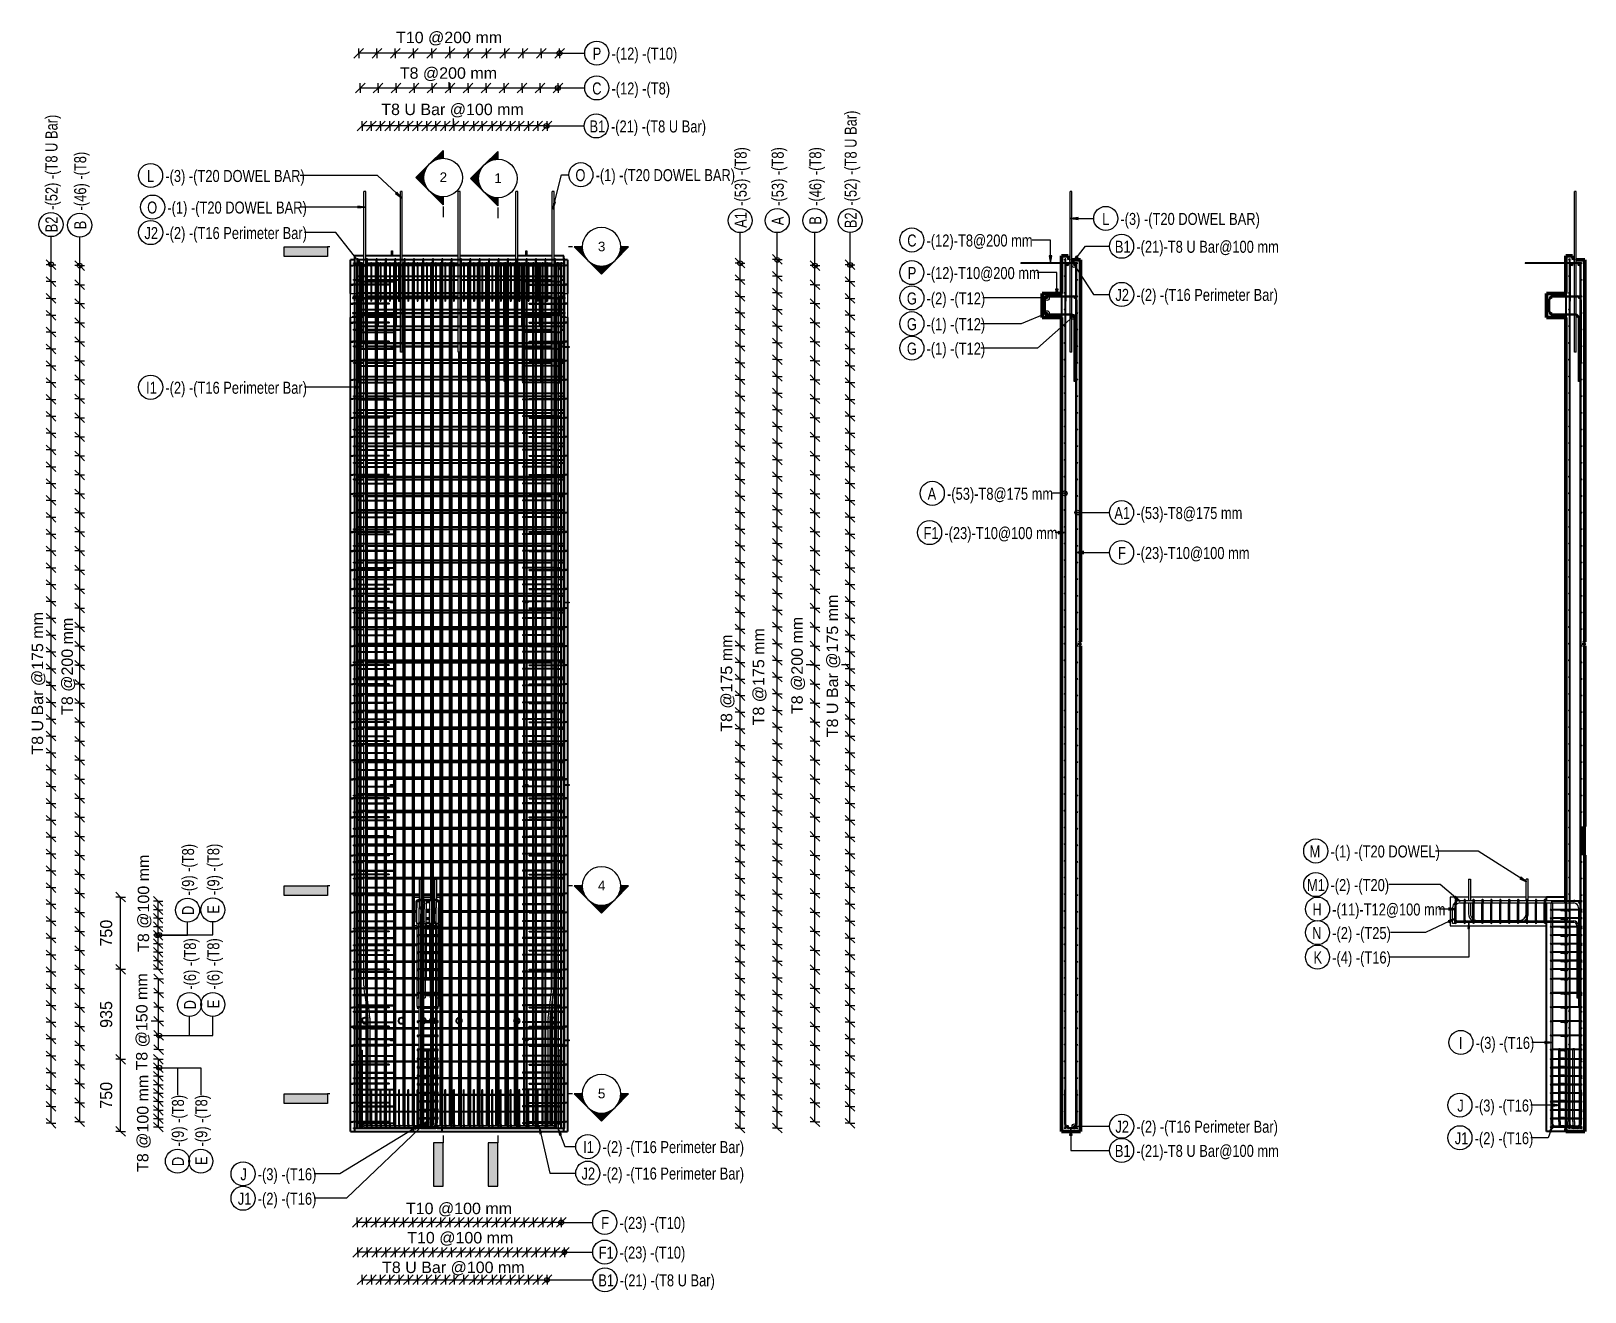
# Model space of a CAD drawing. Header units: millimetres. Extents: x 6744 to 22888, y -3063 to 10037.
import ezdxf

# ---------------------------------------------------------------- set-up
doc = ezdxf.new("R2010")
doc.units = ezdxf.units.MM
doc.linetypes.add('Dash', pattern=[6.36, 3.18, -3.18])
for name, color, linetype, lineweight in [('A-ANNO-DIMS', 211, 'Continuous', 9), ('A-ANNO-DIMS-50', 211, 'Continuous', 9), ('A-GENM', 13, 'Continuous', 18), ('A-WALL', 113, 'Continuous', 25), ('A-WALL-HDLN', 110, 'Dash', 25), ('G-ANNO-SYMB', 111, 'Continuous', 9), ('S-BEAM', 12, 'Continuous', 18), ('S-RBAR', 171, 'Continuous', 18), ('S-RBAR-IDEN', 171, 'Continuous', 9)]:
    doc.layers.add(name, color=color, linetype=linetype, lineweight=lineweight)
doc.styles.add('Arial', font='arial.ttf', dxfattribs={"height": 100})
doc.styles.add('Arial_1', font='arial.ttf', dxfattribs={"height": 119.0625})
doc.styles.add('Nirmala UI Semilight', font='NirmalaS.ttf', dxfattribs={"width": 0.8, "height": 125})
doc.styles.add('Nirmala UI Semilight_1', font='NirmalaS.ttf', dxfattribs={"height": 125})
doc.dimstyles.new('Arrow_Filled_-_2_5_NI_UI', dxfattribs={"dimscale": 304.8, "dimtxt": 130.920493, "dimasz": 0.328084, "dimexe": 0.164042, "dimexo": 0.0625, "dimgap": 0.164042, "dimtad": 1, "dimdec": 4, "dimzin": 0, "dimdsep": 46, "dimtxsty": 'Arial', "dimblk1": 'OBLIQUE', "dimblk2": 'OBLIQUE', "dimsah": 1, "dimcen": 0.09, "dimazin": 0, "dimtfac": 1, "dimtdec": 4, "dimtix": 1, "dimtmove": 0, "dimatfit": 3, "dimfxl": 0.164042, "dimfxlon": 1, "dimtvp": 1, "dimtolj": 1, "dimtzin": 0, "dimarcsym": 2})
doc.dimstyles.new('Arrow_Filled_-_2_5_NI_UI_1', dxfattribs={"dimscale": 304.8, "dimtxt": 130.920493, "dimasz": 0.328084, "dimexe": 0.164042, "dimexo": 0.0625, "dimgap": 0.164042, "dimtad": 1, "dimdec": 4, "dimzin": 0, "dimdsep": 46, "dimtxsty": 'Arial_1', "dimblk1": 'OBLIQUE', "dimblk2": 'OBLIQUE', "dimsah": 1, "dimcen": 0.09, "dimazin": 0, "dimtfac": 1, "dimtdec": 4, "dimtix": 1, "dimtmove": 0, "dimatfit": 3, "dimfxl": 0.164042, "dimfxlon": 1, "dimtvp": 1, "dimtolj": 1, "dimtzin": 0, "dimarcsym": 2})
doc.dimstyles.new('Arrow_Filled_-_2_5_NI_UI_2', dxfattribs={"dimscale": 304.8, "dimtxt": 130.920493, "dimasz": 0.328084, "dimexe": 0.164042, "dimexo": 0.0625, "dimgap": 0.164042, "dimtad": 1, "dimdec": 4, "dimzin": 0, "dimdsep": 46, "dimtxsty": 'Nirmala UI Semilight', "dimblk1": 'OBLIQUE', "dimblk2": 'OBLIQUE', "dimsah": 1, "dimcen": 0.09, "dimazin": 0, "dimtfac": 1, "dimtdec": 4, "dimtix": 1, "dimtmove": 0, "dimatfit": 3, "dimfxl": 0.164042, "dimfxlon": 1, "dimtvp": 1, "dimtolj": 1, "dimtzin": 0, "dimarcsym": 2})
doc.dimstyles.new('Arrow_Filled_-_2_5_NI_UI_3', dxfattribs={"dimscale": 304.8, "dimtxt": 130.920493, "dimasz": 0.328084, "dimexe": 0.164042, "dimexo": 0.0625, "dimgap": 0.164042, "dimtad": 1, "dimdec": 4, "dimzin": 0, "dimdsep": 46, "dimtxsty": 'Nirmala UI Semilight_1', "dimblk1": 'OBLIQUE', "dimblk2": 'OBLIQUE', "dimsah": 1, "dimcen": 0.09, "dimazin": 0, "dimtfac": 1, "dimtdec": 4, "dimtix": 1, "dimtmove": 0, "dimatfit": 3, "dimfxl": 0.164042, "dimfxlon": 1, "dimtvp": 1, "dimtolj": 1, "dimtzin": 0, "dimarcsym": 2})
doc.dimstyles.new('Arrow_Filled_-_2_5_NI_UI_4', dxfattribs={"dimscale": 304.8, "dimtxt": 130.920493, "dimasz": 0.328084, "dimexe": 0.164042, "dimexo": 0.0625, "dimgap": 0.164042, "dimtad": 1, "dimdec": 4, "dimzin": 0, "dimdsep": 46, "dimtxsty": 'Arial_1', "dimblk1": 'OBLIQUE', "dimblk2": 'OBLIQUE', "dimsah": 1, "dimcen": 0.09, "dimazin": 0, "dimtfac": 1, "dimtdec": 4, "dimtix": 1, "dimtmove": 0, "dimatfit": 3, "dimfxl": 0.164042, "dimfxlon": 1, "dimtvp": 1, "dimtolj": 1, "dimtzin": 0, "dimarcsym": 2})

msp = doc.modelspace()

# ---------------------------------------------------------------- texts
at = {"layer": 'G-ANNO-SYMB', "char_height": 100, "width": 96.2025, "attachment_point": 1, "style": 'Arial'}
for s, insert in [('2', (10988.09374, 8568.17221)), ('1', (11556.27198, 8558.24118)), ('3', (12632.85521, 7848.65037)), ('4', (12632.85521, 1208.65037)), ('5', (12632.85521, -951.34963))]:
    msp.add_mtext(s, dxfattribs=dict(at, insert=insert))
at = {"layer": 'S-RBAR-IDEN', "char_height": 125, "attachment_point": 1, "style": 'Nirmala UI Semilight'}
for s, insert, width in [('P', (12578.61444, 9864.8774), 92.99575), ('-(12) -(T10)', (12773.74009, 9864.8774), 769.62), ('C', (12573.41444, 9503.00762), 105.82275), ('-(12) -(T8)', (12773.74009, 9503.00762), 705.485), ('B1', (12545.52471, 9108.3252), 160.3375), ('-(21) -(T8 U Bar)', (12768.25036, 9108.3252), 1154.43), ('L', (7948.47698, 8593.65897), 80.16875), ('-(3) -(T20 DOWEL BAR)', (8138.20262, 8593.65897), 1696.37075), ('O', (12399.39107, 8602.41483), 128.27), ('-(1) -(T20 DOWEL BAR)', (12608.91672, 8602.41483), 1670.71675), ('O', (7949.87698, 8266.03603), 128.27), ('-(1) -(T20 DOWEL BAR)', (8159.40262, 8266.03603), 1670.71675), ('L', (17871.54112, 8147.148), 80.16875), ('-(3) -(T20 DOWEL BAR)', (18061.26676, 8147.148), 1696.37075), ('J2', (7921.20961, 8000.87378), 147.5105), ('-(2) -(T16 Perimeter Bar)', (8138.73525, 8000.87378), 1747.67875), ('C', (15847.01534, 7923.32433), 105.82275), ('-(12)-T8@200 mm', (16047.34098, 7923.32433), 1327.5945), ('B1', (18004.20073, 7858.26257), 160.3375), ('-(21)-T8 U Bar@100 mm', (18226.92637, 7858.26257), 1750.8855), ('-(12)-T10@200 mm', (16047.34098, 7585.11238), 1391.7295), ('P', (15852.21534, 7585.11238), 92.99575), ('G', (15843.01534, 7321.37149), 115.443), ('-(2) -(T12)', (16047.34098, 7321.37149), 705.485), ('J2', (18009.40073, 7358.43759), 147.5105), ('-(2) -(T16 Perimeter Bar)', (18226.92637, 7358.43759), 1747.67875), ('G', (15843.01534, 7054.08806), 115.443), ('-(1) -(T12)', (16047.34098, 7054.08806), 679.831), ('G', (15843.01534, 6800.32306), 115.443), ('-(1) -(T12)', (16047.34098, 6800.32306), 679.831), ('I1', (7938.40961, 6393.53455), 105.82275), ('-(2) -(T16 Perimeter Bar)', (8138.73525, 6393.53455), 1747.67875), ('A', (16058.52449, 5291.79833), 109.0295), ('-(53)-T8@175 mm', (16260.25013, 5291.79833), 1324.38775), ('A1', (17998.80073, 5091.85902), 173.1645), ('-(53)-T8@175 mm', (18226.92637, 5091.85902), 1324.38775), ('F1', (16015.79444, 4883.56644), 144.30375), ('-(23)-T10@100 mm', (16232.12008, 4883.56644), 1391.7295), ('-(23)-T10@100 mm', (18226.92637, 4676.42705), 1391.7295), ('F', (18037.20073, 4676.42705), 80.16875), ('M', (20026.5079, 1575.58559), 147.5105), ('-(1) -(T20 DOWEL)', (20244.03354, 1575.58559), 1317.97425), ('M1', (20000.1079, 1226.59326), 211.6455), ('-(2) -(T20)', (20244.03354, 1226.59326), 731.139), ('H', (20056.7079, 973.05731), 118.64975), ('-(11)-T12@100 mm', (20262.43354, 973.05731), 1340.4215), ('N', (20054.1079, 727.8663), 125.06325), ('-(2) -(T25)', (20262.43354, 727.8663), 731.139), ('K', (20067.3079, 473.99701), 92.99575), ('-(4) -(T16)', (20262.43354, 473.99701), 708.69175), ('I', (21578.33718, -413.23281), 41.68775), ('-(3) -(T16)', (21752.26282, -413.23281), 705.485), ('J', (21561.73718, -1064.54364), 57.7215), ('-(3) -(T16)', (21742.26282, -1064.54364), 705.485), ('J2', (18009.40073, -1284.24535), 147.5105), ('-(2) -(T16 Perimeter Bar)', (18226.92637, -1284.24535), 1747.67875), ('J1', (21535.33718, -1403.37688), 121.8565), ('-(2) -(T16)', (21742.26282, -1403.37688), 705.485), ('I1', (12479.80622, -1495.62706), 105.82275), ('-(2) -(T16 Perimeter Bar)', (12680.13186, -1495.62706), 1747.67875), ('B1', (18004.20073, -1534.91655), 160.3375), ('-(21)-T8 U Bar@100 mm', (18226.92637, -1534.91655), 1750.8855), ('-(3) -(T16)', (9098.5051, -1777.97947), 705.485), ('J2', (12462.60622, -1770.44345), 147.5105), ('-(2) -(T16 Perimeter Bar)', (12680.13186, -1770.44345), 1747.67875), ('J', (8917.97945, -1777.97947), 57.7215), ('J1', (8891.57945, -2032.17856), 121.8565), ('-(2) -(T16)', (9098.5051, -2032.17856), 705.485), ('F', (12667.31499, -2283.73113), 80.16875), ('-(23) -(T10)', (12857.04063, -2283.73113), 795.274), ('F1', (12640.71499, -2591.84145), 144.30375), ('-(23) -(T10)', (12857.04063, -2591.84145), 795.274), ('B1', (12636.81499, -2880.28183), 160.3375), ('-(21) -(T8 U Bar)', (12859.54063, -2880.28183), 1154.43)]:
    msp.add_mtext(s, dxfattribs=dict(at, insert=insert, width=width))
at = {"layer": 'S-RBAR-IDEN', "char_height": 125, "attachment_point": 1, "rotation": 90, "style": 'Nirmala UI Semilight'}
for s, insert, width in [('-(52) -(T8 U Bar)', (6893.10494, 8179.5146), 1180.084), ('-(52) -(T8 U Bar)', (15196.51947, 8222.21375), 1180.084), ('-(46) -(T8)', (7191.36819, 8173.35951), 734.34575), ('-(53) -(T8)', (14053.70065, 8220.87934), 731.139), ('-(53) -(T8)', (14438.97277, 8220.87934), 731.139), ('-(46) -(T8)', (14829.52993, 8220.87934), 734.34575), ('B2', (6893.10494, 7946.18895), 185.9915), ('A1', (14053.70065, 7992.7537), 173.1645), ('A', (14438.97277, 8019.1537), 109.0295), ('B', (14829.52993, 8024.5537), 96.2025), ('B2', (15196.51947, 7988.88811), 185.9915), ('B', (7191.36819, 7977.03386), 96.2025), ('-(9) -(T8)', (8312.03148, 1056.6188), 641.35), ('-(9) -(T8)', (8575.10564, 1059.1188), 641.35), ('D', (8312.03148, 852.29316), 115.443), ('E', (8575.10564, 866.79316), 86.58225), ('-(6) -(T8)', (8332.03148, 76.72345), 641.35), ('-(6) -(T8)', (8575.10564, 76.72345), 641.35), ('D', (8332.03148, -127.6022), 115.443), ('E', (8575.10564, -115.6022), 86.58225), ('-(9) -(T8)', (8207.03148, -1551.59734), 641.35), ('-(9) -(T8)', (8450.10564, -1551.59734), 641.35), ('D', (8207.03148, -1755.92299), 115.443), ('E', (8450.10564, -1743.92299), 86.58225)]:
    msp.add_mtext(s, dxfattribs=dict(at, insert=insert, width=width))

# ---------------------------------------------------------------- blocks, each defined once
blk = doc.blocks.new('RR spread anchor face based - RR-SA-4_0-180-1726831-Elevation Front 1')
at = {"layer": 'A-GENM'}
for p, q in [((11883, 7749), (11883, 7754)), ((11883, 7754), (11895, 7754)), ((11895, 7754), (11895, 7749)), ((11883, 7700), (11883, 7749)), ((11895, 7749), (11883, 7749)), ((11895, 7749), (11895, 7700))]:
    blk.add_line(p, q, dxfattribs=at)
blk = doc.blocks.new('RR spread anchor face based - RR-SA-2_5-200-1726821-Elevation Front 1')
at = {"layer": 'A-GENM'}
for p, q in [((11874, 6750), (11874, 6758)), ((11876, 6750), (11874, 6750)), ((11876, 6758), (11876, 6750)), ((11888, 6750), (11876, 6750)), ((11901, 6750), (11898, 6750)), ((11901, 6758), (11901, 6750)), ((11904, 6750), (11901, 6750)), ((11904, 6758), (11904, 6750))]:
    blk.add_line(p, q, dxfattribs=at)
blk = doc.blocks.new('RR spread anchor face based - RR-SA-2_5-200-V1-Elevation Front 1')
at = {"layer": 'A-GENM'}
for p, q in [((11874, -445), (11876, -445)), ((11874, -455), (11874, -445)), ((11876, -455), (11874, -455)), ((11876, -445), (11888, -445)), ((11876, -445), (11876, -455)), ((11888, -455), (11876, -455)), ((11898, -445), (11901, -445)), ((11901, -455), (11898, -455)), ((11901, -445), (11904, -445)), ((11901, -445), (11901, -455)), ((11904, -455), (11901, -455)), ((11904, -445), (11904, -455))]:
    blk.add_line(p, q, dxfattribs=at)
blk = doc.blocks.new('RR spread anchor face based - RR-SA-2_5-200-V2-Elevation Front 1')
at = {"layer": 'A-GENM'}
for p, q in [((10478, 6750), (10478, 6758)), ((10480, 6750), (10478, 6750)), ((10480, 6758), (10480, 6750)), ((10505, 6750), (10480, 6750)), ((10505, 6758), (10505, 6750)), ((10508, 6750), (10505, 6750)), ((10508, 6758), (10508, 6750))]:
    blk.add_line(p, q, dxfattribs=at)
blk = doc.blocks.new('RR spread anchor face based - RR-SA-2_5-200-V3-Elevation Front 1')
at = {"layer": 'A-GENM'}
for p, q in [((10478, -445), (10480, -445)), ((10478, -455), (10478, -445)), ((10480, -455), (10478, -455)), ((10480, -445), (10505, -445)), ((10480, -445), (10480, -455)), ((10505, -455), (10480, -455)), ((10505, -445), (10508, -445)), ((10505, -445), (10505, -455)), ((10508, -455), (10505, -455)), ((10508, -445), (10508, -455))]:
    blk.add_line(p, q, dxfattribs=at)
blk = doc.blocks.new('RR spread anchor face based - RR-SA-3_0-200-1726827-Elevation Front 1')
at = {"layer": 'A-GENM'}
for p, q in [((12289, 6760), (12329, 6760)), ((12329, 6750), (12289, 6750)), ((12329, 6760), (12334, 6760)), ((12329, 6750), (12329, 6760)), ((12334, 6750), (12329, 6750)), ((12334, 6760), (12334, 6750))]:
    blk.add_line(p, q, dxfattribs=at)
blk = doc.blocks.new('Detail View - M_Section Tail - Filled Horizontal-14034-Elevation Front 1')
at = {"layer": 'G-ANNO-SYMB'}
blk.add_hatch(color=256, dxfattribs=at).paths.add_polyline_path([(9822, 7695), (9822, 7795), (9372, 7795), (9372, 7695)])
for p, q in [((9372, 7695), (9372, 7795)), ((9372, 7795), (9822, 7795)), ((9822, 7795), (9822, 7695)), ((9822, 7695), (9372, 7695))]:
    blk.add_line(p, q, dxfattribs=at)
blk = doc.blocks.new('Detail View - M_Section Head - Filled SHOP DWG-1002450-Elevation Front 1')
at = {"layer": 'G-ANNO-SYMB'}
h = blk.add_hatch(color=256, dxfattribs=at)
edge = h.paths.add_edge_path()
edge.add_line((12387, 7795), (12470, 7795))
edge.add_arc((12670, 7795), 200, 180, 225)
edge.add_line((12528, 7653), (12387, 7795))
h = blk.add_hatch(color=256, dxfattribs=at)
edge = h.paths.add_edge_path()
edge.add_line((12952, 7795), (12811, 7653))
edge.add_arc((12670, 7795), 200, 315, 360)
edge.add_line((12870, 7795), (12952, 7795))
h = blk.add_hatch(color=256, dxfattribs=at)
edge = h.paths.add_edge_path()
edge.add_line((12670, 7512), (12528, 7653))
edge.add_arc((12670, 7795), 200, 225, 270)
edge.add_line((12670, 7595), (12670, 7512))
h = blk.add_hatch(color=256, dxfattribs=at)
edge = h.paths.add_edge_path()
edge.add_line((12670, 7512), (12670, 7595))
edge.add_arc((12670, 7795), 200, 270, 315)
edge.add_line((12811, 7653), (12670, 7512))
for p, q in [((12670, 7512), (12387, 7795)), ((12470, 7795), (12387, 7795)), ((12387, 7795), (12528, 7653)), ((12470, 7795), (12387, 7795)), ((12670, 7512), (12952, 7795)), ((12811, 7653), (12952, 7795)), ((12870, 7795), (12952, 7795)), ((12952, 7795), (12870, 7795)), ((12528, 7653), (12670, 7512)), ((12670, 7512), (12811, 7653)), ((12670, 7595), (12670, 7512)), ((12670, 7512), (12670, 7595))]:
    blk.add_line(p, q, dxfattribs=at)
for start, end in [(0, 180), (180, 360), (180, 225), (315, 0), (225, 270), (270, 315)]:
    blk.add_arc((12670, 7795), 200, start, end, dxfattribs=at)
blk = doc.blocks.new('DIMBLOCK1-Elevation Front 1')
at = {"layer": 'A-ANNO-DIMS-50'}
for p, q in [((12008, 9051), (11958, 9001)), ((12008, 9051), (12058, 9101)), ((12008, 9051), (12008, 9101)), ((12104, 9051), (12008, 9051)), ((12008, 9051), (12008, 9001)), ((12104, 9051), (12054, 9001)), ((12104, 9051), (12154, 9101)), ((12104, 9051), (12104, 9101)), ((12104, 9051), (12104, 9001))]:
    blk.add_line(p, q, dxfattribs=at)
blk = doc.blocks.new('_Oblique')
at = {"color": 0, "linetype": 'ByBlock', "lineweight": -2}
blk.add_line((-0.5, -0.5), (0.5, 0.5), dxfattribs=at)
blk = doc.blocks.new('DIMBLOCK2-Elevation Front 1')
at = {"layer": 'A-ANNO-DIMS-50'}
for p, q in [((11912, 9051), (11862, 9001)), ((11912, 9051), (11962, 9101)), ((11912, 9051), (11912, 9101)), ((12008, 9051), (11912, 9051)), ((11912, 9051), (11912, 9001)), ((12008, 9051), (11958, 9001)), ((12008, 9051), (12058, 9101)), ((12008, 9051), (12008, 9101)), ((12008, 9051), (12008, 9001))]:
    blk.add_line(p, q, dxfattribs=at)
blk = doc.blocks.new('DIMBLOCK3-Elevation Front 1')
at = {"layer": 'A-ANNO-DIMS-50'}
for p, q in [((11816, 9051), (11766, 9001)), ((11816, 9051), (11866, 9101)), ((11816, 9051), (11816, 9101)), ((11912, 9051), (11816, 9051)), ((11816, 9051), (11816, 9001)), ((11912, 9051), (11862, 9001)), ((11912, 9051), (11962, 9101)), ((11912, 9051), (11912, 9101)), ((11912, 9051), (11912, 9001))]:
    blk.add_line(p, q, dxfattribs=at)
blk = doc.blocks.new('DIMBLOCK4-Elevation Front 1')
at = {"layer": 'A-ANNO-DIMS-50'}
for p, q in [((11726, 9051), (11676, 9001)), ((11726, 9051), (11776, 9101)), ((11726, 9051), (11726, 9101)), ((11816, 9051), (11726, 9051)), ((11726, 9051), (11726, 9001)), ((11816, 9051), (11766, 9001)), ((11816, 9051), (11866, 9101)), ((11816, 9051), (11816, 9101)), ((11816, 9051), (11816, 9001))]:
    blk.add_line(p, q, dxfattribs=at)
blk = doc.blocks.new('DIMBLOCK5-Elevation Front 1')
at = {"layer": 'A-ANNO-DIMS-50'}
for p, q in [((11624, 9051), (11574, 9001)), ((11624, 9051), (11674, 9101)), ((11624, 9051), (11624, 9101)), ((11726, 9051), (11624, 9051)), ((11624, 9051), (11624, 9001)), ((11726, 9051), (11676, 9001)), ((11726, 9051), (11776, 9101)), ((11726, 9051), (11726, 9101)), ((11726, 9051), (11726, 9001))]:
    blk.add_line(p, q, dxfattribs=at)
blk = doc.blocks.new('DIMBLOCK6-Elevation Front 1')
at = {"layer": 'A-ANNO-DIMS-50'}
for p, q in [((11535, 9051), (11485, 9001)), ((11535, 9051), (11585, 9101)), ((11535, 9051), (11535, 9101)), ((11624, 9051), (11535, 9051)), ((11535, 9051), (11535, 9001)), ((11624, 9051), (11574, 9001)), ((11624, 9051), (11674, 9101)), ((11624, 9051), (11624, 9101)), ((11624, 9051), (11624, 9001))]:
    blk.add_line(p, q, dxfattribs=at)
blk = doc.blocks.new('DIMBLOCK7-Elevation Front 1')
at = {"layer": 'A-ANNO-DIMS-50'}
for p, q in [((11431, 9051), (11381, 9001)), ((11431, 9051), (11481, 9101)), ((11431, 9051), (11431, 9101)), ((11535, 9051), (11431, 9051)), ((11431, 9051), (11431, 9001)), ((11535, 9051), (11485, 9001)), ((11535, 9051), (11585, 9101)), ((11535, 9051), (11535, 9101)), ((11535, 9051), (11535, 9001))]:
    blk.add_line(p, q, dxfattribs=at)
blk = doc.blocks.new('DIMBLOCK8-Elevation Front 1')
at = {"layer": 'A-ANNO-DIMS-50'}
for p, q in [((11345, 9051), (11295, 9001)), ((11345, 9051), (11395, 9101)), ((11345, 9051), (11345, 9101)), ((11431, 9051), (11345, 9051)), ((11345, 9051), (11345, 9001)), ((11431, 9051), (11381, 9001)), ((11431, 9051), (11481, 9101)), ((11431, 9051), (11431, 9101)), ((11431, 9051), (11431, 9001))]:
    blk.add_line(p, q, dxfattribs=at)
blk = doc.blocks.new('DIMBLOCK9-Elevation Front 1')
at = {"layer": 'A-ANNO-DIMS-50'}
for p, q in [((11239, 9051), (11189, 9001)), ((11239, 9051), (11289, 9101)), ((11239, 9051), (11239, 9101)), ((11345, 9051), (11239, 9051)), ((11239, 9051), (11239, 9001)), ((11345, 9051), (11295, 9001)), ((11345, 9051), (11395, 9101)), ((11345, 9051), (11345, 9101)), ((11345, 9051), (11345, 9001))]:
    blk.add_line(p, q, dxfattribs=at)
blk = doc.blocks.new('DIMBLOCK10-Elevation Front 1')
at = {"layer": 'A-ANNO-DIMS-50'}
for p, q in [((11137, 9051), (11087, 9001)), ((11137, 9051), (11187, 9101)), ((11137, 9051), (11137, 9101)), ((11239, 9051), (11137, 9051)), ((11137, 9051), (11137, 9001)), ((11239, 9051), (11189, 9001)), ((11239, 9051), (11289, 9101)), ((11239, 9051), (11239, 9101)), ((11239, 9051), (11239, 9001))]:
    blk.add_line(p, q, dxfattribs=at)
blk = doc.blocks.new('DIMBLOCK11-Elevation Front 1')
at = {"layer": 'A-ANNO-DIMS-50'}
for p, q in [((11047, 9051), (10997, 9001)), ((11047, 9051), (11097, 9101)), ((11047, 9051), (11047, 9101)), ((11137, 9051), (11047, 9051)), ((11047, 9051), (11047, 9001)), ((11137, 9051), (11087, 9001)), ((11137, 9051), (11187, 9101)), ((11137, 9051), (11137, 9101)), ((11137, 9051), (11137, 9001))]:
    blk.add_line(p, q, dxfattribs=at)
blk = doc.blocks.new('DIMBLOCK12-Elevation Front 1')
at = {"layer": 'A-ANNO-DIMS-50'}
for p, q in [((10948, 9051), (10898, 9001)), ((10948, 9051), (10998, 9101)), ((10948, 9051), (10948, 9101)), ((11047, 9051), (10948, 9051)), ((10948, 9051), (10948, 9001)), ((11047, 9051), (10997, 9001)), ((11047, 9051), (11097, 9101)), ((11047, 9051), (11047, 9101)), ((11047, 9051), (11047, 9001))]:
    blk.add_line(p, q, dxfattribs=at)
blk = doc.blocks.new('DIMBLOCK13-Elevation Front 1')
at = {"layer": 'A-ANNO-DIMS-50'}
for p, q in [((10855, 9051), (10805, 9001)), ((10855, 9051), (10905, 9101)), ((10855, 9051), (10855, 9101)), ((10948, 9051), (10855, 9051)), ((10855, 9051), (10855, 9001)), ((10948, 9051), (10898, 9001)), ((10948, 9051), (10998, 9101)), ((10948, 9051), (10948, 9101)), ((10948, 9051), (10948, 9001))]:
    blk.add_line(p, q, dxfattribs=at)
blk = doc.blocks.new('DIMBLOCK14-Elevation Front 1')
at = {"layer": 'A-ANNO-DIMS-50'}
for p, q in [((10758, 9051), (10708, 9001)), ((10758, 9051), (10808, 9101)), ((10758, 9051), (10758, 9101)), ((10855, 9051), (10758, 9051)), ((10758, 9051), (10758, 9001)), ((10855, 9051), (10805, 9001)), ((10855, 9051), (10905, 9101)), ((10855, 9051), (10855, 9101)), ((10855, 9051), (10855, 9001))]:
    blk.add_line(p, q, dxfattribs=at)
blk = doc.blocks.new('DIMBLOCK15-Elevation Front 1')
at = {"layer": 'A-ANNO-DIMS-50'}
for p, q in [((10662, 9051), (10612, 9001)), ((10662, 9051), (10712, 9101)), ((10662, 9051), (10662, 9101)), ((10758, 9051), (10662, 9051)), ((10662, 9051), (10662, 9001)), ((10758, 9051), (10708, 9001)), ((10758, 9051), (10808, 9101)), ((10758, 9051), (10758, 9101)), ((10758, 9051), (10758, 9001))]:
    blk.add_line(p, q, dxfattribs=at)
blk = doc.blocks.new('DIMBLOCK16-Elevation Front 1')
at = {"layer": 'A-ANNO-DIMS-50'}
for p, q in [((10566, 9051), (10516, 9001)), ((10566, 9051), (10616, 9101)), ((10566, 9051), (10566, 9101)), ((10662, 9051), (10566, 9051)), ((10566, 9051), (10566, 9001)), ((10662, 9051), (10612, 9001)), ((10662, 9051), (10712, 9101)), ((10662, 9051), (10662, 9101)), ((10662, 9051), (10662, 9001))]:
    blk.add_line(p, q, dxfattribs=at)
blk = doc.blocks.new('DIMBLOCK17-Elevation Front 1')
at = {"layer": 'A-ANNO-DIMS-50'}
for p, q in [((10470, 9051), (10420, 9001)), ((10470, 9051), (10520, 9101)), ((10470, 9051), (10470, 9101)), ((10566, 9051), (10470, 9051)), ((10470, 9051), (10470, 9001)), ((10566, 9051), (10516, 9001)), ((10566, 9051), (10616, 9101)), ((10566, 9051), (10566, 9101)), ((10566, 9051), (10566, 9001))]:
    blk.add_line(p, q, dxfattribs=at)
blk = doc.blocks.new('DIMBLOCK18-Elevation Front 1')
at = {"layer": 'A-ANNO-DIMS-50'}
for p, q in [((10374, 9051), (10324, 9001)), ((10374, 9051), (10424, 9101)), ((10374, 9051), (10374, 9101)), ((10470, 9051), (10374, 9051)), ((10374, 9051), (10374, 9001)), ((10470, 9051), (10420, 9001)), ((10470, 9051), (10520, 9101)), ((10470, 9051), (10470, 9101)), ((10470, 9051), (10470, 9001))]:
    blk.add_line(p, q, dxfattribs=at)
blk = doc.blocks.new('DIMBLOCK19-Elevation Front 1')
at = {"layer": 'A-ANNO-DIMS-50'}
for p, q in [((10278, 9051), (10228, 9001)), ((10278, 9051), (10328, 9101)), ((10278, 9051), (10278, 9101)), ((10374, 9051), (10278, 9051)), ((10278, 9051), (10278, 9001)), ((10374, 9051), (10324, 9001)), ((10374, 9051), (10424, 9101)), ((10374, 9051), (10374, 9101)), ((10374, 9051), (10374, 9001))]:
    blk.add_line(p, q, dxfattribs=at)
blk = doc.blocks.new('DIMBLOCK20-Elevation Front 1')
at = {"layer": 'A-ANNO-DIMS-50'}
for p, q in [((10182, 9051), (10132, 9001)), ((10182, 9051), (10232, 9101)), ((10182, 9051), (10182, 9101)), ((10278, 9051), (10182, 9051)), ((10182, 9051), (10182, 9001)), ((10278, 9051), (10228, 9001)), ((10278, 9051), (10328, 9101)), ((10278, 9051), (10278, 9101)), ((10278, 9051), (10278, 9001))]:
    blk.add_line(p, q, dxfattribs=at)
blk = doc.blocks.new('DIMBLOCK21-Elevation Front 1')
at = {"layer": 'A-ANNO-DIMS-50'}
for p, q in [((11726, 9051), (11676, 9001)), ((11726, 9051), (11776, 9101)), ((11726, 9051), (11726, 9101)), ((11816, 9051), (11726, 9051)), ((11726, 9051), (11726, 9001)), ((11816, 9051), (11766, 9001)), ((11816, 9051), (11866, 9101)), ((11816, 9051), (11816, 9101)), ((12104, 9051), (11816, 9051)), ((11912, 9051), (11816, 9051)), ((11816, 9051), (11816, 9001)), ((11912, 9051), (11862, 9001)), ((11912, 9051), (11962, 9101)), ((11912, 9051), (11912, 9101)), ((12008, 9051), (11912, 9051)), ((11912, 9051), (11912, 9001)), ((12008, 9051), (11958, 9001)), ((12008, 9051), (12058, 9101)), ((12008, 9051), (12008, 9101)), ((12104, 9051), (12008, 9051)), ((12008, 9051), (12008, 9001)), ((12104, 9051), (12054, 9001)), ((12104, 9051), (12154, 9101)), ((12104, 9051), (12104, 9101)), ((12104, 9051), (12104, 9001))]:
    blk.add_line(p, q, dxfattribs=at)
blk = doc.blocks.new('_None')
blk = doc.blocks.new('DIMBLOCK22-Elevation Front 1')
at = {"layer": 'A-ANNO-DIMS-50'}
for p, q in [((11624, 9051), (11574, 9001)), ((11624, 9051), (11674, 9101)), ((11624, 9051), (11624, 9101)), ((11726, 9051), (11624, 9051)), ((11624, 9051), (11624, 9001)), ((11726, 9051), (11676, 9001)), ((11726, 9051), (11776, 9101)), ((11726, 9051), (11726, 9101)), ((11816, 9051), (11726, 9051)), ((11816, 9051), (11726, 9051)), ((11726, 9051), (11726, 9001)), ((11816, 9051), (11766, 9001)), ((11816, 9051), (11866, 9101)), ((11816, 9051), (11816, 9101)), ((11816, 9051), (11816, 9001))]:
    blk.add_line(p, q, dxfattribs=at)
blk = doc.blocks.new('DIMBLOCK23-Elevation Front 1')
at = {"layer": 'A-ANNO-DIMS-50'}
for p, q in [((11535, 9051), (11485, 9001)), ((11535, 9051), (11585, 9101)), ((11535, 9051), (11535, 9101)), ((11624, 9051), (11535, 9051)), ((11535, 9051), (11535, 9001)), ((11624, 9051), (11574, 9001)), ((11624, 9051), (11674, 9101)), ((11624, 9051), (11624, 9101)), ((11726, 9051), (11624, 9051)), ((11726, 9051), (11624, 9051)), ((11624, 9051), (11624, 9001)), ((11726, 9051), (11676, 9001)), ((11726, 9051), (11776, 9101)), ((11726, 9051), (11726, 9101)), ((11726, 9051), (11726, 9001))]:
    blk.add_line(p, q, dxfattribs=at)
blk = doc.blocks.new('DIMBLOCK24-Elevation Front 1')
at = {"layer": 'A-ANNO-DIMS-50'}
for p, q in [((11431, 9051), (11381, 9001)), ((11431, 9051), (11481, 9101)), ((11431, 9051), (11431, 9101)), ((11535, 9051), (11431, 9051)), ((11431, 9051), (11431, 9001)), ((11535, 9051), (11485, 9001)), ((11535, 9051), (11585, 9101)), ((11535, 9051), (11535, 9101)), ((11624, 9051), (11535, 9051)), ((11624, 9051), (11535, 9051)), ((11535, 9051), (11535, 9001)), ((11624, 9051), (11574, 9001)), ((11624, 9051), (11674, 9101)), ((11624, 9051), (11624, 9101)), ((11624, 9051), (11624, 9001))]:
    blk.add_line(p, q, dxfattribs=at)
blk = doc.blocks.new('DIMBLOCK25-Elevation Front 1')
at = {"layer": 'A-ANNO-DIMS-50'}
for p, q in [((11345, 9051), (11295, 9001)), ((11345, 9051), (11395, 9101)), ((11345, 9051), (11345, 9101)), ((11431, 9051), (11345, 9051)), ((11345, 9051), (11345, 9001)), ((11431, 9051), (11381, 9001)), ((11431, 9051), (11481, 9101)), ((11431, 9051), (11431, 9101)), ((11535, 9051), (11431, 9051)), ((11535, 9051), (11431, 9051)), ((11431, 9051), (11431, 9001)), ((11535, 9051), (11485, 9001)), ((11535, 9051), (11585, 9101)), ((11535, 9051), (11535, 9101)), ((11535, 9051), (11535, 9001))]:
    blk.add_line(p, q, dxfattribs=at)
blk = doc.blocks.new('DIMBLOCK26-Elevation Front 1')
at = {"layer": 'A-ANNO-DIMS-50'}
for p, q in [((11239, 9051), (11189, 9001)), ((11239, 9051), (11289, 9101)), ((11239, 9051), (11239, 9101)), ((11345, 9051), (11239, 9051)), ((11239, 9051), (11239, 9001)), ((11345, 9051), (11295, 9001)), ((11345, 9051), (11395, 9101)), ((11345, 9051), (11345, 9101)), ((11431, 9051), (11345, 9051)), ((11431, 9051), (11345, 9051)), ((11345, 9051), (11345, 9001)), ((11431, 9051), (11381, 9001)), ((11431, 9051), (11481, 9101)), ((11431, 9051), (11431, 9101)), ((11431, 9051), (11431, 9001))]:
    blk.add_line(p, q, dxfattribs=at)
blk = doc.blocks.new('DIMBLOCK27-Elevation Front 1')
at = {"layer": 'A-ANNO-DIMS-50'}
for p, q in [((11137, 9051), (11087, 9001)), ((11137, 9051), (11187, 9101)), ((11137, 9051), (11137, 9101)), ((11239, 9051), (11137, 9051)), ((11137, 9051), (11137, 9001)), ((11239, 9051), (11189, 9001)), ((11239, 9051), (11289, 9101)), ((11239, 9051), (11239, 9101)), ((11345, 9051), (11239, 9051)), ((11345, 9051), (11239, 9051)), ((11239, 9051), (11239, 9001)), ((11345, 9051), (11295, 9001)), ((11345, 9051), (11395, 9101)), ((11345, 9051), (11345, 9101)), ((11345, 9051), (11345, 9001))]:
    blk.add_line(p, q, dxfattribs=at)
blk = doc.blocks.new('DIMBLOCK28-Elevation Front 1')
at = {"layer": 'A-ANNO-DIMS-50'}
for p, q in [((11047, 9051), (10997, 9001)), ((11047, 9051), (11097, 9101)), ((11047, 9051), (11047, 9101)), ((11137, 9051), (11047, 9051)), ((11047, 9051), (11047, 9001)), ((11137, 9051), (11087, 9001)), ((11137, 9051), (11187, 9101)), ((11137, 9051), (11137, 9101)), ((11239, 9051), (11137, 9051)), ((11239, 9051), (11137, 9051)), ((11137, 9051), (11137, 9001)), ((11239, 9051), (11189, 9001)), ((11239, 9051), (11289, 9101)), ((11239, 9051), (11239, 9101)), ((11239, 9051), (11239, 9001))]:
    blk.add_line(p, q, dxfattribs=at)
blk = doc.blocks.new('DIMBLOCK29-Elevation Front 1')
at = {"layer": 'A-ANNO-DIMS-50'}
for p, q in [((10948, 9051), (10898, 9001)), ((10948, 9051), (10998, 9101)), ((10948, 9051), (10948, 9101)), ((11047, 9051), (10948, 9051)), ((10948, 9051), (10948, 9001)), ((11047, 9051), (10997, 9001)), ((11047, 9051), (11097, 9101)), ((11047, 9051), (11047, 9101)), ((11137, 9051), (11047, 9051)), ((11137, 9051), (11047, 9051)), ((11047, 9051), (11047, 9001)), ((11137, 9051), (11087, 9001)), ((11137, 9051), (11187, 9101)), ((11137, 9051), (11137, 9101)), ((11137, 9051), (11137, 9001))]:
    blk.add_line(p, q, dxfattribs=at)
blk = doc.blocks.new('DIMBLOCK30-Elevation Front 1')
at = {"layer": 'A-ANNO-DIMS-50'}
for p, q in [((10855, 9051), (10805, 9001)), ((10855, 9051), (10905, 9101)), ((10855, 9051), (10855, 9101)), ((10948, 9051), (10855, 9051)), ((10855, 9051), (10855, 9001)), ((10948, 9051), (10898, 9001)), ((10948, 9051), (10998, 9101)), ((10948, 9051), (10948, 9101)), ((11047, 9051), (10948, 9051)), ((11047, 9051), (10948, 9051)), ((10948, 9051), (10948, 9001)), ((11047, 9051), (10997, 9001)), ((11047, 9051), (11097, 9101)), ((11047, 9051), (11047, 9101)), ((11047, 9051), (11047, 9001))]:
    blk.add_line(p, q, dxfattribs=at)
blk = doc.blocks.new('DIMBLOCK31-Elevation Front 1')
at = {"layer": 'A-ANNO-DIMS-50'}
for p, q in [((10758, 9051), (10708, 9001)), ((10758, 9051), (10808, 9101)), ((10758, 9051), (10758, 9101)), ((10855, 9051), (10758, 9051)), ((10758, 9051), (10758, 9001)), ((10855, 9051), (10805, 9001)), ((10855, 9051), (10905, 9101)), ((10855, 9051), (10855, 9101)), ((10948, 9051), (10855, 9051)), ((10948, 9051), (10855, 9051)), ((10855, 9051), (10855, 9001)), ((10948, 9051), (10898, 9001)), ((10948, 9051), (10998, 9101)), ((10948, 9051), (10948, 9101)), ((10948, 9051), (10948, 9001))]:
    blk.add_line(p, q, dxfattribs=at)
blk = doc.blocks.new('DIMBLOCK32-Elevation Front 1')
at = {"layer": 'A-ANNO-DIMS-50'}
for p, q in [((10182, 9051), (10132, 9001)), ((10182, 9051), (10232, 9101)), ((10182, 9051), (10182, 9101)), ((10855, 9051), (10182, 9051)), ((10278, 9051), (10182, 9051)), ((10182, 9051), (10182, 9001)), ((10278, 9051), (10228, 9001)), ((10278, 9051), (10328, 9101)), ((10278, 9051), (10278, 9101)), ((10374, 9051), (10278, 9051)), ((10278, 9051), (10278, 9001)), ((10374, 9051), (10324, 9001)), ((10374, 9051), (10424, 9101)), ((10374, 9051), (10374, 9101)), ((10470, 9051), (10374, 9051)), ((10374, 9051), (10374, 9001)), ((10470, 9051), (10420, 9001)), ((10470, 9051), (10520, 9101)), ((10470, 9051), (10470, 9101)), ((10566, 9051), (10470, 9051)), ((10470, 9051), (10470, 9001)), ((10566, 9051), (10516, 9001)), ((10566, 9051), (10616, 9101)), ((10566, 9051), (10566, 9101)), ((10662, 9051), (10566, 9051)), ((10566, 9051), (10566, 9001)), ((10662, 9051), (10612, 9001)), ((10662, 9051), (10712, 9101)), ((10662, 9051), (10662, 9101)), ((10758, 9051), (10662, 9051)), ((10662, 9051), (10662, 9001)), ((10758, 9051), (10708, 9001)), ((10758, 9051), (10808, 9101)), ((10758, 9051), (10758, 9101)), ((10855, 9051), (10758, 9051)), ((10758, 9051), (10758, 9001)), ((10855, 9051), (10805, 9001)), ((10855, 9051), (10905, 9101)), ((10855, 9051), (10855, 9101)), ((10855, 9051), (10855, 9001))]:
    blk.add_line(p, q, dxfattribs=at)
blk = doc.blocks.new('DIMBLOCK33-Elevation Front 1')
at = {"layer": 'A-ANNO-DIMS-50'}
for p, q in [((12032, 9445), (11982, 9395)), ((12032, 9445), (12082, 9495)), ((12032, 9445), (12032, 9495)), ((12219, 9445), (12032, 9445)), ((12032, 9445), (12032, 9395)), ((12219, 9445), (12169, 9395)), ((12219, 9445), (12269, 9495)), ((12219, 9445), (12219, 9495)), ((12219, 9445), (12219, 9395))]:
    blk.add_line(p, q, dxfattribs=at)
blk = doc.blocks.new('DIMBLOCK34-Elevation Front 1')
at = {"layer": 'A-ANNO-DIMS-50'}
for p, q in [((11845, 9445), (11795, 9395)), ((11845, 9445), (11895, 9495)), ((11845, 9445), (11845, 9495)), ((12032, 9445), (11845, 9445)), ((11845, 9445), (11845, 9395)), ((12032, 9445), (11982, 9395)), ((12032, 9445), (12082, 9495)), ((12032, 9445), (12032, 9495)), ((12032, 9445), (12032, 9395))]:
    blk.add_line(p, q, dxfattribs=at)
blk = doc.blocks.new('DIMBLOCK35-Elevation Front 1')
at = {"layer": 'A-ANNO-DIMS-50'}
for p, q in [((11658, 9445), (11608, 9395)), ((11658, 9445), (11708, 9495)), ((11658, 9445), (11658, 9495)), ((11845, 9445), (11658, 9445)), ((11658, 9445), (11658, 9395)), ((11845, 9445), (11795, 9395)), ((11845, 9445), (11895, 9495)), ((11845, 9445), (11845, 9495)), ((11845, 9445), (11845, 9395))]:
    blk.add_line(p, q, dxfattribs=at)
blk = doc.blocks.new('DIMBLOCK36-Elevation Front 1')
at = {"layer": 'A-ANNO-DIMS-50'}
for p, q in [((11471, 9445), (11421, 9395)), ((11471, 9445), (11521, 9495)), ((11471, 9445), (11471, 9495)), ((11658, 9445), (11471, 9445)), ((11471, 9445), (11471, 9395)), ((11658, 9445), (11608, 9395)), ((11658, 9445), (11708, 9495)), ((11658, 9445), (11658, 9495)), ((11658, 9445), (11658, 9395))]:
    blk.add_line(p, q, dxfattribs=at)
blk = doc.blocks.new('DIMBLOCK37-Elevation Front 1')
at = {"layer": 'A-ANNO-DIMS-50'}
for p, q in [((11284, 9445), (11234, 9395)), ((11284, 9445), (11334, 9495)), ((11284, 9445), (11284, 9495)), ((11471, 9445), (11284, 9445)), ((11284, 9445), (11284, 9395)), ((11471, 9445), (11421, 9395)), ((11471, 9445), (11521, 9495)), ((11471, 9445), (11471, 9495)), ((11471, 9445), (11471, 9395))]:
    blk.add_line(p, q, dxfattribs=at)
blk = doc.blocks.new('DIMBLOCK38-Elevation Front 1')
at = {"layer": 'A-ANNO-DIMS-50'}
for p, q in [((11097, 9445), (11047, 9395)), ((11097, 9445), (11147, 9495)), ((11097, 9445), (11097, 9495)), ((11284, 9445), (11097, 9445)), ((11097, 9445), (11097, 9395)), ((11284, 9445), (11234, 9395)), ((11284, 9445), (11334, 9495)), ((11284, 9445), (11284, 9495)), ((11284, 9445), (11284, 9395))]:
    blk.add_line(p, q, dxfattribs=at)
blk = doc.blocks.new('DIMBLOCK39-Elevation Front 1')
at = {"layer": 'A-ANNO-DIMS-50'}
for p, q in [((10910, 9445), (10860, 9395)), ((10910, 9445), (10960, 9495)), ((10910, 9445), (10910, 9495)), ((11097, 9445), (10910, 9445)), ((10910, 9445), (10910, 9395)), ((11097, 9445), (11047, 9395)), ((11097, 9445), (11147, 9495)), ((11097, 9445), (11097, 9495)), ((11097, 9445), (11097, 9395))]:
    blk.add_line(p, q, dxfattribs=at)
blk = doc.blocks.new('DIMBLOCK40-Elevation Front 1')
at = {"layer": 'A-ANNO-DIMS-50'}
for p, q in [((10723, 9445), (10673, 9395)), ((10723, 9445), (10773, 9495)), ((10723, 9445), (10723, 9495)), ((10910, 9445), (10723, 9445)), ((10723, 9445), (10723, 9395)), ((10910, 9445), (10860, 9395)), ((10910, 9445), (10960, 9495)), ((10910, 9445), (10910, 9495)), ((10910, 9445), (10910, 9395))]:
    blk.add_line(p, q, dxfattribs=at)
blk = doc.blocks.new('DIMBLOCK41-Elevation Front 1')
at = {"layer": 'A-ANNO-DIMS-50'}
for p, q in [((10536, 9445), (10486, 9395)), ((10536, 9445), (10586, 9495)), ((10536, 9445), (10536, 9495)), ((10723, 9445), (10536, 9445)), ((10536, 9445), (10536, 9395)), ((10723, 9445), (10673, 9395)), ((10723, 9445), (10773, 9495)), ((10723, 9445), (10723, 9495)), ((10723, 9445), (10723, 9395))]:
    blk.add_line(p, q, dxfattribs=at)
blk = doc.blocks.new('DIMBLOCK42-Elevation Front 1')
at = {"layer": 'A-ANNO-DIMS-50'}
for p, q in [((10349, 9445), (10299, 9395)), ((10349, 9445), (10399, 9495)), ((10349, 9445), (10349, 9495)), ((10536, 9445), (10349, 9445)), ((10349, 9445), (10349, 9395)), ((10536, 9445), (10486, 9395)), ((10536, 9445), (10586, 9495)), ((10536, 9445), (10536, 9495)), ((10536, 9445), (10536, 9395))]:
    blk.add_line(p, q, dxfattribs=at)
blk = doc.blocks.new('DIMBLOCK43-Elevation Front 1')
at = {"layer": 'A-ANNO-DIMS-50'}
for p, q in [((10163, 9445), (10113, 9395)), ((10163, 9445), (10213, 9495)), ((10163, 9445), (10163, 9495)), ((10349, 9445), (10163, 9445)), ((10163, 9445), (10163, 9395)), ((10349, 9445), (10299, 9395)), ((10349, 9445), (10399, 9495)), ((10349, 9445), (10349, 9495)), ((10349, 9445), (10349, 9395))]:
    blk.add_line(p, q, dxfattribs=at)
blk = doc.blocks.new('DIMBLOCK44-Elevation Front 1')
at = {"layer": 'A-ANNO-DIMS-50'}
for p, q in [((10163, 9445), (10113, 9395)), ((10163, 9445), (10213, 9495)), ((10163, 9445), (10163, 9495)), ((12219, 9445), (10163, 9445)), ((10349, 9445), (10163, 9445)), ((10163, 9445), (10163, 9395)), ((10349, 9445), (10299, 9395)), ((10349, 9445), (10399, 9495)), ((10349, 9445), (10349, 9495)), ((10536, 9445), (10349, 9445)), ((10349, 9445), (10349, 9395)), ((10536, 9445), (10486, 9395)), ((10536, 9445), (10586, 9495)), ((10536, 9445), (10536, 9495)), ((10723, 9445), (10536, 9445)), ((10536, 9445), (10536, 9395)), ((10723, 9445), (10673, 9395)), ((10723, 9445), (10773, 9495)), ((10723, 9445), (10723, 9495)), ((10910, 9445), (10723, 9445)), ((10723, 9445), (10723, 9395)), ((10910, 9445), (10860, 9395)), ((10910, 9445), (10960, 9495)), ((10910, 9445), (10910, 9495)), ((11097, 9445), (10910, 9445)), ((10910, 9445), (10910, 9395)), ((11097, 9445), (11047, 9395)), ((11097, 9445), (11147, 9495)), ((11097, 9445), (11097, 9495)), ((11284, 9445), (11097, 9445)), ((11097, 9445), (11097, 9395)), ((11284, 9445), (11234, 9395)), ((11284, 9445), (11334, 9495)), ((11284, 9445), (11284, 9495)), ((11471, 9445), (11284, 9445)), ((11284, 9445), (11284, 9395)), ((11471, 9445), (11421, 9395)), ((11471, 9445), (11521, 9495)), ((11471, 9445), (11471, 9495)), ((11658, 9445), (11471, 9445)), ((11471, 9445), (11471, 9395)), ((11658, 9445), (11608, 9395)), ((11658, 9445), (11708, 9495)), ((11658, 9445), (11658, 9495)), ((11845, 9445), (11658, 9445)), ((11658, 9445), (11658, 9395)), ((11845, 9445), (11795, 9395)), ((11845, 9445), (11895, 9495)), ((11845, 9445), (11845, 9495)), ((12032, 9445), (11845, 9445)), ((11845, 9445), (11845, 9395)), ((12032, 9445), (11982, 9395)), ((12032, 9445), (12082, 9495)), ((12032, 9445), (12032, 9495)), ((12219, 9445), (12032, 9445)), ((12032, 9445), (12032, 9395)), ((12219, 9445), (12169, 9395)), ((12219, 9445), (12269, 9495)), ((12219, 9445), (12219, 9495)), ((12219, 9445), (12219, 9395))]:
    blk.add_line(p, q, dxfattribs=at)
blk = doc.blocks.new('M_Rebar Tag_rfa MARK - DOT 1 MM-794228-Elevation Front 1')
at = {"layer": 'S-RBAR-IDEN'}
blk.add_circle((12615, 9051), 125, dxfattribs=at)
blk = doc.blocks.new('M_Rebar Tag_rfa MARK - ARROW-794226-Elevation Front 1')
at = {"layer": 'S-RBAR-IDEN'}
blk.add_circle((7986, 7943), 125, dxfattribs=at)
blk = doc.blocks.new('DIMBLOCK45-Elevation Front 1')
at = {"layer": 'A-ANNO-DIMS-50'}
for p, q in [((15252, -1135), (15202, -1085)), ((15252, -1135), (15202, -1135)), ((15252, -1310), (15202, -1260)), ((15252, -1310), (15252, -1135)), ((15252, -1135), (15302, -1185)), ((15252, -1135), (15302, -1135)), ((15252, -1310), (15202, -1310)), ((15252, -1310), (15302, -1360)), ((15252, -1310), (15302, -1310))]:
    blk.add_line(p, q, dxfattribs=at)
blk = doc.blocks.new('DIMBLOCK46-Elevation Front 1')
at = {"layer": 'A-ANNO-DIMS-50'}
for p, q in [((15252, -960), (15202, -910)), ((15252, -960), (15202, -960)), ((15252, -1135), (15252, -960)), ((15252, -960), (15302, -1010)), ((15252, -960), (15302, -960)), ((15252, -1135), (15202, -1085)), ((15252, -1135), (15202, -1135)), ((15252, -1135), (15302, -1185)), ((15252, -1135), (15302, -1135))]:
    blk.add_line(p, q, dxfattribs=at)
blk = doc.blocks.new('DIMBLOCK47-Elevation Front 1')
at = {"layer": 'A-ANNO-DIMS-50'}
for p, q in [((15252, -785), (15202, -735)), ((15252, -785), (15202, -785)), ((15252, -960), (15252, -785)), ((15252, -785), (15302, -835)), ((15252, -785), (15302, -785)), ((15252, -960), (15202, -910)), ((15252, -960), (15202, -960)), ((15252, -960), (15302, -1010)), ((15252, -960), (15302, -960))]:
    blk.add_line(p, q, dxfattribs=at)
blk = doc.blocks.new('DIMBLOCK48-Elevation Front 1')
at = {"layer": 'A-ANNO-DIMS-50'}
for p, q in [((15252, -610), (15202, -560)), ((15252, -610), (15202, -610)), ((15252, -785), (15252, -610)), ((15252, -610), (15302, -660)), ((15252, -610), (15302, -610)), ((15252, -785), (15202, -735)), ((15252, -785), (15202, -785)), ((15252, -785), (15302, -835)), ((15252, -785), (15302, -785))]:
    blk.add_line(p, q, dxfattribs=at)
blk = doc.blocks.new('DIMBLOCK49-Elevation Front 1')
at = {"layer": 'A-ANNO-DIMS-50'}
for p, q in [((15252, -435), (15202, -385)), ((15252, -435), (15202, -435)), ((15252, -610), (15252, -435)), ((15252, -435), (15302, -485)), ((15252, -435), (15302, -435)), ((15252, -610), (15202, -560)), ((15252, -610), (15202, -610)), ((15252, -610), (15302, -660)), ((15252, -610), (15302, -610))]:
    blk.add_line(p, q, dxfattribs=at)
blk = doc.blocks.new('DIMBLOCK50-Elevation Front 1')
at = {"layer": 'A-ANNO-DIMS-50'}
for p, q in [((15252, -261), (15202, -211)), ((15252, -261), (15202, -261)), ((15252, -435), (15252, -261)), ((15252, -261), (15302, -311)), ((15252, -261), (15302, -261)), ((15252, -435), (15202, -385)), ((15252, -435), (15202, -435)), ((15252, -435), (15302, -485)), ((15252, -435), (15302, -435))]:
    blk.add_line(p, q, dxfattribs=at)
blk = doc.blocks.new('DIMBLOCK51-Elevation Front 1')
at = {"layer": 'A-ANNO-DIMS-50'}
for p, q in [((15252, -86), (15202, -36)), ((15252, -86), (15202, -86)), ((15252, -261), (15252, -86)), ((15252, -86), (15302, -136)), ((15252, -86), (15302, -86)), ((15252, -261), (15202, -211)), ((15252, -261), (15202, -261)), ((15252, -261), (15302, -311)), ((15252, -261), (15302, -261))]:
    blk.add_line(p, q, dxfattribs=at)
blk = doc.blocks.new('DIMBLOCK52-Elevation Front 1')
at = {"layer": 'A-ANNO-DIMS-50'}
for p, q in [((15252, 89), (15202, 139)), ((15252, 89), (15202, 89)), ((15252, -86), (15252, 89)), ((15252, 89), (15302, 39)), ((15252, 89), (15302, 89)), ((15252, -86), (15202, -36)), ((15252, -86), (15202, -86)), ((15252, -86), (15302, -136)), ((15252, -86), (15302, -86))]:
    blk.add_line(p, q, dxfattribs=at)
blk = doc.blocks.new('DIMBLOCK53-Elevation Front 1')
at = {"layer": 'A-ANNO-DIMS-50'}
for p, q in [((15252, 264), (15202, 314)), ((15252, 264), (15202, 264)), ((15252, 89), (15252, 264)), ((15252, 264), (15302, 214)), ((15252, 264), (15302, 264)), ((15252, 89), (15202, 139)), ((15252, 89), (15202, 89)), ((15252, 89), (15302, 39)), ((15252, 89), (15302, 89))]:
    blk.add_line(p, q, dxfattribs=at)
blk = doc.blocks.new('DIMBLOCK54-Elevation Front 1')
at = {"layer": 'A-ANNO-DIMS-50'}
for p, q in [((15252, 439), (15202, 489)), ((15252, 439), (15202, 439)), ((15252, 264), (15252, 439)), ((15252, 439), (15302, 389)), ((15252, 439), (15302, 439)), ((15252, 264), (15202, 314)), ((15252, 264), (15202, 264)), ((15252, 264), (15302, 214)), ((15252, 264), (15302, 264))]:
    blk.add_line(p, q, dxfattribs=at)
blk = doc.blocks.new('DIMBLOCK55-Elevation Front 1')
at = {"layer": 'A-ANNO-DIMS-50'}
for p, q in [((15252, 614), (15202, 664)), ((15252, 614), (15202, 614)), ((15252, 439), (15202, 489)), ((15252, 439), (15252, 614)), ((15252, 614), (15302, 564)), ((15252, 614), (15302, 614)), ((15252, 439), (15202, 439)), ((15252, 439), (15302, 389)), ((15252, 439), (15302, 439))]:
    blk.add_line(p, q, dxfattribs=at)
blk = doc.blocks.new('DIMBLOCK56-Elevation Front 1')
at = {"layer": 'A-ANNO-DIMS-50'}
for p, q in [((15252, 789), (15202, 839)), ((15252, 789), (15202, 789)), ((15252, 614), (15202, 664)), ((15252, 614), (15252, 789)), ((15252, 789), (15302, 739)), ((15252, 789), (15302, 789)), ((15252, 614), (15202, 614)), ((15252, 614), (15302, 564)), ((15252, 614), (15302, 614))]:
    blk.add_line(p, q, dxfattribs=at)
blk = doc.blocks.new('DIMBLOCK57-Elevation Front 1')
at = {"layer": 'A-ANNO-DIMS-50'}
for p, q in [((15252, 964), (15202, 1014)), ((15252, 964), (15202, 964)), ((15252, 789), (15202, 839)), ((15252, 789), (15252, 964)), ((15252, 964), (15302, 914)), ((15252, 964), (15302, 964)), ((15252, 789), (15202, 789)), ((15252, 789), (15302, 739)), ((15252, 789), (15302, 789))]:
    blk.add_line(p, q, dxfattribs=at)
blk = doc.blocks.new('DIMBLOCK58-Elevation Front 1')
at = {"layer": 'A-ANNO-DIMS-50'}
for p, q in [((15252, 1138), (15202, 1188)), ((15252, 1138), (15202, 1138)), ((15252, 964), (15252, 1138)), ((15252, 1138), (15302, 1088)), ((15252, 1138), (15302, 1138)), ((15252, 964), (15202, 1014)), ((15252, 964), (15202, 964)), ((15252, 964), (15302, 914)), ((15252, 964), (15302, 964))]:
    blk.add_line(p, q, dxfattribs=at)
blk = doc.blocks.new('DIMBLOCK59-Elevation Front 1')
at = {"layer": 'A-ANNO-DIMS-50'}
for p, q in [((15252, 1313), (15202, 1363)), ((15252, 1313), (15202, 1313)), ((15252, 1138), (15252, 1313)), ((15252, 1313), (15302, 1263)), ((15252, 1313), (15302, 1313)), ((15252, 1138), (15202, 1188)), ((15252, 1138), (15202, 1138)), ((15252, 1138), (15302, 1088)), ((15252, 1138), (15302, 1138))]:
    blk.add_line(p, q, dxfattribs=at)
blk = doc.blocks.new('DIMBLOCK60-Elevation Front 1')
at = {"layer": 'A-ANNO-DIMS-50'}
for p, q in [((15252, 1488), (15202, 1538)), ((15252, 1488), (15202, 1488)), ((15252, 1313), (15252, 1488)), ((15252, 1488), (15302, 1438)), ((15252, 1488), (15302, 1488)), ((15252, 1313), (15202, 1363)), ((15252, 1313), (15202, 1313)), ((15252, 1313), (15302, 1263)), ((15252, 1313), (15302, 1313))]:
    blk.add_line(p, q, dxfattribs=at)
blk = doc.blocks.new('DIMBLOCK61-Elevation Front 1')
at = {"layer": 'A-ANNO-DIMS-50'}
for p, q in [((15252, 1663), (15202, 1713)), ((15252, 1663), (15202, 1663)), ((15252, 1488), (15252, 1663)), ((15252, 1663), (15302, 1613)), ((15252, 1663), (15302, 1663)), ((15252, 1488), (15202, 1538)), ((15252, 1488), (15202, 1488)), ((15252, 1488), (15302, 1438)), ((15252, 1488), (15302, 1488))]:
    blk.add_line(p, q, dxfattribs=at)
blk = doc.blocks.new('DIMBLOCK62-Elevation Front 1')
at = {"layer": 'A-ANNO-DIMS-50'}
for p, q in [((15252, 1838), (15202, 1888)), ((15252, 1838), (15202, 1838)), ((15252, 1663), (15252, 1838)), ((15252, 1838), (15302, 1788)), ((15252, 1838), (15302, 1838)), ((15252, 1663), (15202, 1713)), ((15252, 1663), (15202, 1663)), ((15252, 1663), (15302, 1613)), ((15252, 1663), (15302, 1663))]:
    blk.add_line(p, q, dxfattribs=at)
blk = doc.blocks.new('DIMBLOCK63-Elevation Front 1')
at = {"layer": 'A-ANNO-DIMS-50'}
for p, q in [((15252, 2013), (15202, 2063)), ((15252, 2013), (15202, 2013)), ((15252, 1838), (15252, 2013)), ((15252, 2013), (15302, 1963)), ((15252, 2013), (15302, 2013)), ((15252, 1838), (15202, 1888)), ((15252, 1838), (15202, 1838)), ((15252, 1838), (15302, 1788)), ((15252, 1838), (15302, 1838))]:
    blk.add_line(p, q, dxfattribs=at)
blk = doc.blocks.new('DIMBLOCK64-Elevation Front 1')
at = {"layer": 'A-ANNO-DIMS-50'}
for p, q in [((15252, 2188), (15202, 2238)), ((15252, 2188), (15202, 2188)), ((15252, 2013), (15252, 2188)), ((15252, 2188), (15302, 2138)), ((15252, 2188), (15302, 2188)), ((15252, 2013), (15202, 2063)), ((15252, 2013), (15202, 2013)), ((15252, 2013), (15302, 1963)), ((15252, 2013), (15302, 2013))]:
    blk.add_line(p, q, dxfattribs=at)
blk = doc.blocks.new('DIMBLOCK65-Elevation Front 1')
at = {"layer": 'A-ANNO-DIMS-50'}
for p, q in [((15252, 2363), (15202, 2413)), ((15252, 2363), (15202, 2363)), ((15252, 2188), (15252, 2363)), ((15252, 2363), (15302, 2313)), ((15252, 2363), (15302, 2363)), ((15252, 2188), (15202, 2238)), ((15252, 2188), (15202, 2188)), ((15252, 2188), (15302, 2138)), ((15252, 2188), (15302, 2188))]:
    blk.add_line(p, q, dxfattribs=at)
blk = doc.blocks.new('DIMBLOCK66-Elevation Front 1')
at = {"layer": 'A-ANNO-DIMS-50'}
for p, q in [((15252, 2537), (15202, 2587)), ((15252, 2537), (15202, 2537)), ((15252, 2363), (15252, 2537)), ((15252, 2537), (15302, 2487)), ((15252, 2537), (15302, 2537)), ((15252, 2363), (15202, 2413)), ((15252, 2363), (15202, 2363)), ((15252, 2363), (15302, 2313)), ((15252, 2363), (15302, 2363))]:
    blk.add_line(p, q, dxfattribs=at)
blk = doc.blocks.new('DIMBLOCK67-Elevation Front 1')
at = {"layer": 'A-ANNO-DIMS-50'}
for p, q in [((15252, 2712), (15202, 2762)), ((15252, 2712), (15202, 2712)), ((15252, 2537), (15202, 2587)), ((15252, 2537), (15252, 2712)), ((15252, 2712), (15302, 2662)), ((15252, 2712), (15302, 2712)), ((15252, 2537), (15202, 2537)), ((15252, 2537), (15302, 2487)), ((15252, 2537), (15302, 2537))]:
    blk.add_line(p, q, dxfattribs=at)
blk = doc.blocks.new('DIMBLOCK68-Elevation Front 1')
at = {"layer": 'A-ANNO-DIMS-50'}
for p, q in [((15252, 2887), (15202, 2937)), ((15252, 2887), (15202, 2887)), ((15252, 2712), (15202, 2762)), ((15252, 2712), (15252, 2887)), ((15252, 2887), (15302, 2837)), ((15252, 2887), (15302, 2887)), ((15252, 2712), (15202, 2712)), ((15252, 2712), (15302, 2662)), ((15252, 2712), (15302, 2712))]:
    blk.add_line(p, q, dxfattribs=at)
blk = doc.blocks.new('DIMBLOCK69-Elevation Front 1')
at = {"layer": 'A-ANNO-DIMS-50'}
for p, q in [((15252, 3062), (15202, 3112)), ((15252, 3062), (15202, 3062)), ((15252, 2887), (15202, 2937)), ((15252, 2887), (15252, 3062)), ((15252, 3062), (15302, 3012)), ((15252, 3062), (15302, 3062)), ((15252, 2887), (15202, 2887)), ((15252, 2887), (15302, 2837)), ((15252, 2887), (15302, 2887))]:
    blk.add_line(p, q, dxfattribs=at)
blk = doc.blocks.new('DIMBLOCK70-Elevation Front 1')
at = {"layer": 'A-ANNO-DIMS-50'}
for p, q in [((15252, 3237), (15202, 3287)), ((15252, 3237), (15202, 3237)), ((15252, 3062), (15252, 3237)), ((15252, 3237), (15302, 3187)), ((15252, 3237), (15302, 3237)), ((15252, 3062), (15202, 3112)), ((15252, 3062), (15202, 3062)), ((15252, 3062), (15302, 3012)), ((15252, 3062), (15302, 3062))]:
    blk.add_line(p, q, dxfattribs=at)
blk = doc.blocks.new('DIMBLOCK71-Elevation Front 1')
at = {"layer": 'A-ANNO-DIMS-50'}
for p, q in [((15252, 3412), (15202, 3462)), ((15252, 3412), (15202, 3412)), ((15252, 3237), (15252, 3412)), ((15252, 3412), (15302, 3362)), ((15252, 3412), (15302, 3412)), ((15252, 3237), (15202, 3287)), ((15252, 3237), (15202, 3237)), ((15252, 3237), (15302, 3187)), ((15252, 3237), (15302, 3237))]:
    blk.add_line(p, q, dxfattribs=at)
blk = doc.blocks.new('DIMBLOCK72-Elevation Front 1')
at = {"layer": 'A-ANNO-DIMS-50'}
for p, q in [((15252, 3587), (15202, 3637)), ((15252, 3587), (15202, 3587)), ((15252, 3412), (15252, 3587)), ((15252, 3587), (15302, 3537)), ((15252, 3587), (15302, 3587)), ((15252, 3412), (15202, 3462)), ((15252, 3412), (15202, 3412)), ((15252, 3412), (15302, 3362)), ((15252, 3412), (15302, 3412))]:
    blk.add_line(p, q, dxfattribs=at)
blk = doc.blocks.new('DIMBLOCK73-Elevation Front 1')
at = {"layer": 'A-ANNO-DIMS-50'}
for p, q in [((15252, 3762), (15202, 3812)), ((15252, 3762), (15202, 3762)), ((15252, 3587), (15252, 3762)), ((15252, 3762), (15302, 3712)), ((15252, 3762), (15302, 3762)), ((15252, 3587), (15202, 3637)), ((15252, 3587), (15202, 3587)), ((15252, 3587), (15302, 3537)), ((15252, 3587), (15302, 3587))]:
    blk.add_line(p, q, dxfattribs=at)
blk = doc.blocks.new('DIMBLOCK74-Elevation Front 1')
at = {"layer": 'A-ANNO-DIMS-50'}
for p, q in [((15252, 3936), (15202, 3986)), ((15252, 3936), (15202, 3936)), ((15252, 3762), (15252, 3936)), ((15252, 3936), (15302, 3886)), ((15252, 3936), (15302, 3936)), ((15252, 3762), (15202, 3812)), ((15252, 3762), (15202, 3762)), ((15252, 3762), (15302, 3712)), ((15252, 3762), (15302, 3762))]:
    blk.add_line(p, q, dxfattribs=at)
blk = doc.blocks.new('DIMBLOCK75-Elevation Front 1')
at = {"layer": 'A-ANNO-DIMS-50'}
for p, q in [((15252, 4111), (15202, 4161)), ((15252, 4111), (15202, 4111)), ((15252, 3936), (15252, 4111)), ((15252, 4111), (15302, 4061)), ((15252, 4111), (15302, 4111)), ((15252, 3936), (15202, 3986)), ((15252, 3936), (15202, 3936)), ((15252, 3936), (15302, 3886)), ((15252, 3936), (15302, 3936))]:
    blk.add_line(p, q, dxfattribs=at)
blk = doc.blocks.new('DIMBLOCK76-Elevation Front 1')
at = {"layer": 'A-ANNO-DIMS-50'}
for p, q in [((15252, 4286), (15202, 4336)), ((15252, 4286), (15202, 4286)), ((15252, 4111), (15252, 4286)), ((15252, 4286), (15302, 4236)), ((15252, 4286), (15302, 4286)), ((15252, 4111), (15202, 4161)), ((15252, 4111), (15202, 4111)), ((15252, 4111), (15302, 4061)), ((15252, 4111), (15302, 4111))]:
    blk.add_line(p, q, dxfattribs=at)
blk = doc.blocks.new('DIMBLOCK77-Elevation Front 1')
at = {"layer": 'A-ANNO-DIMS-50'}
for p, q in [((15252, 4461), (15202, 4511)), ((15252, 4461), (15202, 4461)), ((15252, 4286), (15252, 4461)), ((15252, 4461), (15302, 4411)), ((15252, 4461), (15302, 4461)), ((15252, 4286), (15202, 4336)), ((15252, 4286), (15202, 4286)), ((15252, 4286), (15302, 4236)), ((15252, 4286), (15302, 4286))]:
    blk.add_line(p, q, dxfattribs=at)
blk = doc.blocks.new('DIMBLOCK78-Elevation Front 1')
at = {"layer": 'A-ANNO-DIMS-50'}
for p, q in [((15252, 4636), (15202, 4686)), ((15252, 4636), (15202, 4636)), ((15252, 4461), (15252, 4636)), ((15252, 4636), (15302, 4586)), ((15252, 4636), (15302, 4636)), ((15252, 4461), (15202, 4511)), ((15252, 4461), (15202, 4461)), ((15252, 4461), (15302, 4411)), ((15252, 4461), (15302, 4461))]:
    blk.add_line(p, q, dxfattribs=at)
blk = doc.blocks.new('DIMBLOCK79-Elevation Front 1')
at = {"layer": 'A-ANNO-DIMS-50'}
for p, q in [((15252, 4811), (15202, 4861)), ((15252, 4811), (15202, 4811)), ((15252, 4636), (15202, 4686)), ((15252, 4636), (15252, 4811)), ((15252, 4811), (15302, 4761)), ((15252, 4811), (15302, 4811)), ((15252, 4636), (15202, 4636)), ((15252, 4636), (15302, 4586)), ((15252, 4636), (15302, 4636))]:
    blk.add_line(p, q, dxfattribs=at)
blk = doc.blocks.new('DIMBLOCK80-Elevation Front 1')
at = {"layer": 'A-ANNO-DIMS-50'}
for p, q in [((15252, 4986), (15202, 5036)), ((15252, 4986), (15202, 4986)), ((15252, 4811), (15202, 4861)), ((15252, 4811), (15252, 4986)), ((15252, 4986), (15302, 4936)), ((15252, 4986), (15302, 4986)), ((15252, 4811), (15202, 4811)), ((15252, 4811), (15302, 4761)), ((15252, 4811), (15302, 4811))]:
    blk.add_line(p, q, dxfattribs=at)
blk = doc.blocks.new('DIMBLOCK81-Elevation Front 1')
at = {"layer": 'A-ANNO-DIMS-50'}
for p, q in [((15252, 5160), (15202, 5210)), ((15252, 5160), (15202, 5160)), ((15252, 4986), (15202, 5036)), ((15252, 4986), (15252, 5160)), ((15252, 5160), (15302, 5110)), ((15252, 5160), (15302, 5160)), ((15252, 4986), (15202, 4986)), ((15252, 4986), (15302, 4936)), ((15252, 4986), (15302, 4986))]:
    blk.add_line(p, q, dxfattribs=at)
blk = doc.blocks.new('DIMBLOCK82-Elevation Front 1')
at = {"layer": 'A-ANNO-DIMS-50'}
for p, q in [((15252, 5335), (15202, 5385)), ((15252, 5335), (15202, 5335)), ((15252, 5160), (15252, 5335)), ((15252, 5335), (15302, 5285)), ((15252, 5335), (15302, 5335)), ((15252, 5160), (15202, 5210)), ((15252, 5160), (15202, 5160)), ((15252, 5160), (15302, 5110)), ((15252, 5160), (15302, 5160))]:
    blk.add_line(p, q, dxfattribs=at)
blk = doc.blocks.new('DIMBLOCK83-Elevation Front 1')
at = {"layer": 'A-ANNO-DIMS-50'}
for p, q in [((15252, 5510), (15202, 5560)), ((15252, 5510), (15202, 5510)), ((15252, 5335), (15252, 5510)), ((15252, 5510), (15302, 5460)), ((15252, 5510), (15302, 5510)), ((15252, 5335), (15202, 5385)), ((15252, 5335), (15202, 5335)), ((15252, 5335), (15302, 5285)), ((15252, 5335), (15302, 5335))]:
    blk.add_line(p, q, dxfattribs=at)
blk = doc.blocks.new('DIMBLOCK84-Elevation Front 1')
at = {"layer": 'A-ANNO-DIMS-50'}
for p, q in [((15252, 5685), (15202, 5735)), ((15252, 5685), (15202, 5685)), ((15252, 5510), (15252, 5685)), ((15252, 5685), (15302, 5635)), ((15252, 5685), (15302, 5685)), ((15252, 5510), (15202, 5560)), ((15252, 5510), (15202, 5510)), ((15252, 5510), (15302, 5460)), ((15252, 5510), (15302, 5510))]:
    blk.add_line(p, q, dxfattribs=at)
blk = doc.blocks.new('DIMBLOCK85-Elevation Front 1')
at = {"layer": 'A-ANNO-DIMS-50'}
for p, q in [((15252, 5860), (15202, 5910)), ((15252, 5860), (15202, 5860)), ((15252, 5685), (15252, 5860)), ((15252, 5860), (15302, 5810)), ((15252, 5860), (15302, 5860)), ((15252, 5685), (15202, 5735)), ((15252, 5685), (15202, 5685)), ((15252, 5685), (15302, 5635)), ((15252, 5685), (15302, 5685))]:
    blk.add_line(p, q, dxfattribs=at)
blk = doc.blocks.new('DIMBLOCK86-Elevation Front 1')
at = {"layer": 'A-ANNO-DIMS-50'}
for p, q in [((15252, 6035), (15202, 6085)), ((15252, 6035), (15202, 6035)), ((15252, 5860), (15252, 6035)), ((15252, 6035), (15302, 5985)), ((15252, 6035), (15302, 6035)), ((15252, 5860), (15202, 5910)), ((15252, 5860), (15202, 5860)), ((15252, 5860), (15302, 5810)), ((15252, 5860), (15302, 5860))]:
    blk.add_line(p, q, dxfattribs=at)
blk = doc.blocks.new('DIMBLOCK87-Elevation Front 1')
at = {"layer": 'A-ANNO-DIMS-50'}
for p, q in [((15252, 6210), (15202, 6260)), ((15252, 6210), (15202, 6210)), ((15252, 6035), (15252, 6210)), ((15252, 6210), (15302, 6160)), ((15252, 6210), (15302, 6210)), ((15252, 6035), (15202, 6085)), ((15252, 6035), (15202, 6035)), ((15252, 6035), (15302, 5985)), ((15252, 6035), (15302, 6035))]:
    blk.add_line(p, q, dxfattribs=at)
blk = doc.blocks.new('DIMBLOCK88-Elevation Front 1')
at = {"layer": 'A-ANNO-DIMS-50'}
for p, q in [((15252, 6385), (15202, 6435)), ((15252, 6385), (15202, 6385)), ((15252, 6210), (15252, 6385)), ((15252, 6385), (15302, 6335)), ((15252, 6385), (15302, 6385)), ((15252, 6210), (15202, 6260)), ((15252, 6210), (15202, 6210)), ((15252, 6210), (15302, 6160)), ((15252, 6210), (15302, 6210))]:
    blk.add_line(p, q, dxfattribs=at)
blk = doc.blocks.new('DIMBLOCK89-Elevation Front 1')
at = {"layer": 'A-ANNO-DIMS-50'}
for p, q in [((15252, 6559), (15202, 6609)), ((15252, 6559), (15202, 6559)), ((15252, 6385), (15252, 6559)), ((15252, 6559), (15302, 6509)), ((15252, 6559), (15302, 6559)), ((15252, 6385), (15202, 6435)), ((15252, 6385), (15202, 6385)), ((15252, 6385), (15302, 6335)), ((15252, 6385), (15302, 6385))]:
    blk.add_line(p, q, dxfattribs=at)
blk = doc.blocks.new('DIMBLOCK90-Elevation Front 1')
at = {"layer": 'A-ANNO-DIMS-50'}
for p, q in [((15252, 6734), (15202, 6784)), ((15252, 6734), (15202, 6734)), ((15252, 6559), (15252, 6734)), ((15252, 6734), (15302, 6684)), ((15252, 6734), (15302, 6734)), ((15252, 6559), (15202, 6609)), ((15252, 6559), (15202, 6559)), ((15252, 6559), (15302, 6509)), ((15252, 6559), (15302, 6559))]:
    blk.add_line(p, q, dxfattribs=at)
blk = doc.blocks.new('DIMBLOCK91-Elevation Front 1')
at = {"layer": 'A-ANNO-DIMS-50'}
for p, q in [((15252, 6909), (15202, 6959)), ((15252, 6909), (15202, 6909)), ((15252, 6734), (15202, 6784)), ((15252, 6734), (15252, 6909)), ((15252, 6909), (15302, 6859)), ((15252, 6909), (15302, 6909)), ((15252, 6734), (15202, 6734)), ((15252, 6734), (15302, 6684)), ((15252, 6734), (15302, 6734))]:
    blk.add_line(p, q, dxfattribs=at)
blk = doc.blocks.new('DIMBLOCK92-Elevation Front 1')
at = {"layer": 'A-ANNO-DIMS-50'}
for p, q in [((15252, 7084), (15202, 7134)), ((15252, 7084), (15202, 7084)), ((15252, 6909), (15202, 6959)), ((15252, 6909), (15252, 7084)), ((15252, 7084), (15302, 7034)), ((15252, 7084), (15302, 7084)), ((15252, 6909), (15202, 6909)), ((15252, 6909), (15302, 6859)), ((15252, 6909), (15302, 6909))]:
    blk.add_line(p, q, dxfattribs=at)
blk = doc.blocks.new('DIMBLOCK93-Elevation Front 1')
at = {"layer": 'A-ANNO-DIMS-50'}
for p, q in [((15252, 7259), (15202, 7309)), ((15252, 7259), (15202, 7259)), ((15252, 7084), (15202, 7134)), ((15252, 7084), (15252, 7259)), ((15252, 7259), (15302, 7209)), ((15252, 7259), (15302, 7259)), ((15252, 7084), (15202, 7084)), ((15252, 7084), (15302, 7034)), ((15252, 7084), (15302, 7084))]:
    blk.add_line(p, q, dxfattribs=at)
blk = doc.blocks.new('DIMBLOCK94-Elevation Front 1')
at = {"layer": 'A-ANNO-DIMS-50'}
for p, q in [((15252, 7434), (15202, 7484)), ((15252, 7434), (15202, 7434)), ((15252, 7259), (15252, 7434)), ((15252, 7434), (15302, 7384)), ((15252, 7434), (15302, 7434)), ((15252, 7259), (15202, 7309)), ((15252, 7259), (15202, 7259)), ((15252, 7259), (15302, 7209)), ((15252, 7259), (15302, 7259))]:
    blk.add_line(p, q, dxfattribs=at)
blk = doc.blocks.new('DIMBLOCK95-Elevation Front 1')
at = {"layer": 'A-ANNO-DIMS-50'}
for p, q in [((15252, 7609), (15202, 7659)), ((15252, 7609), (15202, 7609)), ((15252, 7434), (15252, 7609)), ((15252, 7609), (15302, 7559)), ((15252, 7609), (15302, 7609)), ((15252, 7434), (15202, 7484)), ((15252, 7434), (15202, 7434)), ((15252, 7434), (15302, 7384)), ((15252, 7434), (15302, 7434))]:
    blk.add_line(p, q, dxfattribs=at)
blk = doc.blocks.new('DIMBLOCK96-Elevation Front 1')
at = {"layer": 'A-ANNO-DIMS-50'}
for p, q in [((15252, 7609), (15202, 7659)), ((15252, 7609), (15202, 7609)), ((15252, -1310), (15252, 7609)), ((15252, 7434), (15252, 7609)), ((15252, 7609), (15302, 7559)), ((15252, 7609), (15302, 7609)), ((15252, 7434), (15202, 7484)), ((15252, 7434), (15202, 7434)), ((15252, 7259), (15252, 7434)), ((15252, 7434), (15302, 7384)), ((15252, 7434), (15302, 7434)), ((15252, 7259), (15202, 7309)), ((15252, 7259), (15202, 7259)), ((15252, 7084), (15202, 7134)), ((15252, 7084), (15252, 7259)), ((15252, 7259), (15302, 7209)), ((15252, 7259), (15302, 7259)), ((15252, 7084), (15202, 7084)), ((15252, 6909), (15202, 6959)), ((15252, 6909), (15252, 7084)), ((15252, 7084), (15302, 7034)), ((15252, 7084), (15302, 7084)), ((15252, 6909), (15202, 6909)), ((15252, 6734), (15202, 6784)), ((15252, 6734), (15252, 6909)), ((15252, 6909), (15302, 6859)), ((15252, 6909), (15302, 6909)), ((15252, 6734), (15202, 6734)), ((15252, 6559), (15252, 6734)), ((15252, 6734), (15302, 6684)), ((15252, 6734), (15302, 6734)), ((15252, 6559), (15202, 6609)), ((15252, 6559), (15202, 6559)), ((15252, 6385), (15252, 6559)), ((15252, 6559), (15302, 6509)), ((15252, 6559), (15302, 6559)), ((15252, 6385), (15202, 6435)), ((15252, 6385), (15202, 6385)), ((15252, 6210), (15252, 6385)), ((15252, 6385), (15302, 6335)), ((15252, 6385), (15302, 6385)), ((15252, 6210), (15202, 6260)), ((15252, 6210), (15202, 6210)), ((15252, 6035), (15252, 6210)), ((15252, 6210), (15302, 6160)), ((15252, 6210), (15302, 6210)), ((15252, 6035), (15202, 6085)), ((15252, 6035), (15202, 6035)), ((15252, 5860), (15252, 6035)), ((15252, 6035), (15302, 5985)), ((15252, 6035), (15302, 6035)), ((15252, 5860), (15202, 5910)), ((15252, 5860), (15202, 5860)), ((15252, 5685), (15252, 5860)), ((15252, 5860), (15302, 5810)), ((15252, 5860), (15302, 5860)), ((15252, 5685), (15202, 5735)), ((15252, 5685), (15202, 5685)), ((15252, 5510), (15252, 5685)), ((15252, 5685), (15302, 5635)), ((15252, 5685), (15302, 5685)), ((15252, 5510), (15202, 5560)), ((15252, 5510), (15202, 5510)), ((15252, 5335), (15252, 5510)), ((15252, 5510), (15302, 5460)), ((15252, 5510), (15302, 5510)), ((15252, 5335), (15202, 5385)), ((15252, 5335), (15202, 5335)), ((15252, 5160), (15252, 5335)), ((15252, 5335), (15302, 5285)), ((15252, 5335), (15302, 5335)), ((15252, 5160), (15202, 5210)), ((15252, 5160), (15202, 5160)), ((15252, 4986), (15202, 5036)), ((15252, 4986), (15252, 5160)), ((15252, 5160), (15302, 5110)), ((15252, 5160), (15302, 5160)), ((15252, 4986), (15202, 4986)), ((15252, 4811), (15202, 4861)), ((15252, 4811), (15252, 4986)), ((15252, 4986), (15302, 4936)), ((15252, 4986), (15302, 4986)), ((15252, 4811), (15202, 4811)), ((15252, 4636), (15202, 4686)), ((15252, 4636), (15252, 4811)), ((15252, 4811), (15302, 4761)), ((15252, 4811), (15302, 4811)), ((15252, 4636), (15202, 4636)), ((15252, 4461), (15252, 4636)), ((15252, 4636), (15302, 4586)), ((15252, 4636), (15302, 4636)), ((15252, 4461), (15202, 4511)), ((15252, 4461), (15202, 4461)), ((15252, 4286), (15252, 4461)), ((15252, 4461), (15302, 4411)), ((15252, 4461), (15302, 4461)), ((15252, 4286), (15202, 4336)), ((15252, 4286), (15202, 4286)), ((15252, 4111), (15252, 4286)), ((15252, 4286), (15302, 4236)), ((15252, 4286), (15302, 4286)), ((15252, 4111), (15202, 4161)), ((15252, 4111), (15202, 4111)), ((15252, 3936), (15252, 4111)), ((15252, 4111), (15302, 4061)), ((15252, 4111), (15302, 4111)), ((15252, 3936), (15202, 3986)), ((15252, 3936), (15202, 3936)), ((15252, 3762), (15252, 3936)), ((15252, 3936), (15302, 3886)), ((15252, 3936), (15302, 3936)), ((15252, 3762), (15202, 3812)), ((15252, 3762), (15202, 3762)), ((15252, 3587), (15252, 3762)), ((15252, 3762), (15302, 3712)), ((15252, 3762), (15302, 3762)), ((15252, 3587), (15202, 3637)), ((15252, 3587), (15202, 3587)), ((15252, 3412), (15252, 3587)), ((15252, 3587), (15302, 3537)), ((15252, 3587), (15302, 3587)), ((15252, 3412), (15202, 3462)), ((15252, 3412), (15202, 3412)), ((15252, 3237), (15252, 3412)), ((15252, 3412), (15302, 3362)), ((15252, 3412), (15302, 3412)), ((15252, 3237), (15202, 3287)), ((15252, 3237), (15202, 3237)), ((15252, 3062), (15252, 3237)), ((15252, 3237), (15302, 3187)), ((15252, 3237), (15302, 3237)), ((15252, 3062), (15202, 3112)), ((15252, 3062), (15202, 3062)), ((15252, 2887), (15202, 2937)), ((15252, 2887), (15252, 3062)), ((15252, 3062), (15302, 3012)), ((15252, 3062), (15302, 3062)), ((15252, 2887), (15202, 2887)), ((15252, 2712), (15202, 2762)), ((15252, 2712), (15252, 2887)), ((15252, 2887), (15302, 2837)), ((15252, 2887), (15302, 2887)), ((15252, 2712), (15202, 2712)), ((15252, 2537), (15202, 2587)), ((15252, 2537), (15252, 2712)), ((15252, 2712), (15302, 2662)), ((15252, 2712), (15302, 2712)), ((15252, 2537), (15202, 2537)), ((15252, 2363), (15252, 2537)), ((15252, 2537), (15302, 2487)), ((15252, 2537), (15302, 2537)), ((15252, 2363), (15202, 2413)), ((15252, 2363), (15202, 2363)), ((15252, 2188), (15252, 2363)), ((15252, 2363), (15302, 2313)), ((15252, 2363), (15302, 2363)), ((15252, 2188), (15202, 2238)), ((15252, 2188), (15202, 2188)), ((15252, 2013), (15252, 2188)), ((15252, 2188), (15302, 2138)), ((15252, 2188), (15302, 2188)), ((15252, 2013), (15202, 2063)), ((15252, 2013), (15202, 2013)), ((15252, 1838), (15252, 2013)), ((15252, 2013), (15302, 1963)), ((15252, 2013), (15302, 2013)), ((15252, 1838), (15202, 1888)), ((15252, 1838), (15202, 1838)), ((15252, 1663), (15252, 1838)), ((15252, 1838), (15302, 1788)), ((15252, 1838), (15302, 1838)), ((15252, 1663), (15202, 1713)), ((15252, 1663), (15202, 1663)), ((15252, 1488), (15252, 1663)), ((15252, 1663), (15302, 1613)), ((15252, 1663), (15302, 1663)), ((15252, 1488), (15202, 1538)), ((15252, 1488), (15202, 1488)), ((15252, 1313), (15252, 1488)), ((15252, 1488), (15302, 1438)), ((15252, 1488), (15302, 1488)), ((15252, 1313), (15202, 1363)), ((15252, 1313), (15202, 1313)), ((15252, 1138), (15252, 1313)), ((15252, 1313), (15302, 1263)), ((15252, 1313), (15302, 1313)), ((15252, 1138), (15202, 1188)), ((15252, 1138), (15202, 1138)), ((15252, 964), (15252, 1138)), ((15252, 1138), (15302, 1088)), ((15252, 1138), (15302, 1138)), ((15252, 964), (15202, 1014)), ((15252, 964), (15202, 964)), ((15252, 789), (15202, 839)), ((15252, 789), (15252, 964)), ((15252, 964), (15302, 914)), ((15252, 964), (15302, 964)), ((15252, 789), (15202, 789)), ((15252, 614), (15202, 664)), ((15252, 614), (15252, 789)), ((15252, 789), (15302, 739)), ((15252, 789), (15302, 789)), ((15252, 614), (15202, 614)), ((15252, 439), (15202, 489)), ((15252, 439), (15252, 614)), ((15252, 614), (15302, 564)), ((15252, 614), (15302, 614)), ((15252, 439), (15202, 439)), ((15252, 264), (15252, 439)), ((15252, 439), (15302, 389)), ((15252, 439), (15302, 439)), ((15252, 264), (15202, 314)), ((15252, 264), (15202, 264)), ((15252, 89), (15252, 264)), ((15252, 264), (15302, 214)), ((15252, 264), (15302, 264)), ((15252, 89), (15202, 139)), ((15252, 89), (15202, 89)), ((15252, -86), (15252, 89)), ((15252, 89), (15302, 39)), ((15252, 89), (15302, 89)), ((15252, -86), (15202, -36)), ((15252, -86), (15202, -86)), ((15252, -261), (15252, -86)), ((15252, -86), (15302, -136)), ((15252, -86), (15302, -86)), ((15252, -261), (15202, -211)), ((15252, -261), (15202, -261)), ((15252, -435), (15252, -261)), ((15252, -261), (15302, -311)), ((15252, -261), (15302, -261)), ((15252, -435), (15202, -385)), ((15252, -435), (15202, -435)), ((15252, -610), (15252, -435)), ((15252, -435), (15302, -485)), ((15252, -435), (15302, -435)), ((15252, -610), (15202, -560)), ((15252, -610), (15202, -610)), ((15252, -785), (15252, -610)), ((15252, -610), (15302, -660)), ((15252, -610), (15302, -610)), ((15252, -785), (15202, -735)), ((15252, -785), (15202, -785)), ((15252, -960), (15252, -785)), ((15252, -785), (15302, -835)), ((15252, -785), (15302, -785)), ((15252, -960), (15202, -910)), ((15252, -960), (15202, -960)), ((15252, -1135), (15252, -960)), ((15252, -960), (15302, -1010)), ((15252, -960), (15302, -960)), ((15252, -1135), (15202, -1085)), ((15252, -1135), (15202, -1135)), ((15252, -1310), (15202, -1260)), ((15252, -1310), (15252, -1135)), ((15252, -1135), (15302, -1185)), ((15252, -1135), (15302, -1135)), ((15252, -1310), (15202, -1310)), ((15252, -1310), (15302, -1360)), ((15252, -1310), (15302, -1310))]:
    blk.add_line(p, q, dxfattribs=at)
blk = doc.blocks.new('DIMBLOCK97-Elevation Front 1')
at = {"layer": 'A-ANNO-DIMS-50'}
for p, q in [((14887, -1097), (14837, -1047)), ((14887, -1097), (14837, -1097)), ((14887, -1295), (14887, -1097)), ((14887, -1097), (14937, -1147)), ((14887, -1097), (14937, -1097)), ((14887, -1295), (14837, -1245)), ((14887, -1295), (14837, -1295)), ((14887, -1295), (14937, -1345)), ((14887, -1295), (14937, -1295))]:
    blk.add_line(p, q, dxfattribs=at)
blk = doc.blocks.new('DIMBLOCK98-Elevation Front 1')
at = {"layer": 'A-ANNO-DIMS-50'}
for p, q in [((14887, -900), (14837, -850)), ((14887, -900), (14837, -900)), ((14887, -1097), (14887, -900)), ((14887, -900), (14937, -950)), ((14887, -900), (14937, -900)), ((14887, -1097), (14837, -1047)), ((14887, -1097), (14837, -1097)), ((14887, -1097), (14937, -1147)), ((14887, -1097), (14937, -1097))]:
    blk.add_line(p, q, dxfattribs=at)
blk = doc.blocks.new('DIMBLOCK99-Elevation Front 1')
at = {"layer": 'A-ANNO-DIMS-50'}
for p, q in [((14887, -702), (14837, -652)), ((14887, -702), (14837, -702)), ((14887, -900), (14887, -702)), ((14887, -702), (14937, -752)), ((14887, -702), (14937, -702)), ((14887, -900), (14837, -850)), ((14887, -900), (14837, -900)), ((14887, -900), (14937, -950)), ((14887, -900), (14937, -900))]:
    blk.add_line(p, q, dxfattribs=at)
blk = doc.blocks.new('DIMBLOCK100-Elevation Front 1')
at = {"layer": 'A-ANNO-DIMS-50'}
for p, q in [((14887, -504), (14837, -454)), ((14887, -504), (14837, -504)), ((14887, -702), (14887, -504)), ((14887, -504), (14937, -554)), ((14887, -504), (14937, -504)), ((14887, -702), (14837, -652)), ((14887, -702), (14837, -702)), ((14887, -702), (14937, -752)), ((14887, -702), (14937, -702))]:
    blk.add_line(p, q, dxfattribs=at)
blk = doc.blocks.new('DIMBLOCK101-Elevation Front 1')
at = {"layer": 'A-ANNO-DIMS-50'}
for p, q in [((14887, -307), (14837, -257)), ((14887, -307), (14837, -307)), ((14887, -504), (14887, -307)), ((14887, -307), (14937, -357)), ((14887, -307), (14937, -307)), ((14887, -504), (14837, -454)), ((14887, -504), (14837, -504)), ((14887, -504), (14937, -554)), ((14887, -504), (14937, -504))]:
    blk.add_line(p, q, dxfattribs=at)
blk = doc.blocks.new('DIMBLOCK102-Elevation Front 1')
at = {"layer": 'A-ANNO-DIMS-50'}
for p, q in [((14887, -109), (14837, -59)), ((14887, -109), (14837, -109)), ((14887, -307), (14887, -109)), ((14887, -109), (14937, -159)), ((14887, -109), (14937, -109)), ((14887, -307), (14837, -257)), ((14887, -307), (14837, -307)), ((14887, -307), (14937, -357)), ((14887, -307), (14937, -307))]:
    blk.add_line(p, q, dxfattribs=at)
blk = doc.blocks.new('DIMBLOCK103-Elevation Front 1')
at = {"layer": 'A-ANNO-DIMS-50'}
for p, q in [((14887, 89), (14837, 139)), ((14887, 89), (14837, 89)), ((14887, -109), (14887, 89)), ((14887, 89), (14937, 39)), ((14887, 89), (14937, 89)), ((14887, -109), (14837, -59)), ((14887, -109), (14837, -109)), ((14887, -109), (14937, -159)), ((14887, -109), (14937, -109))]:
    blk.add_line(p, q, dxfattribs=at)
blk = doc.blocks.new('DIMBLOCK104-Elevation Front 1')
at = {"layer": 'A-ANNO-DIMS-50'}
for p, q in [((14887, 286), (14837, 336)), ((14887, 286), (14837, 286)), ((14887, 89), (14887, 286)), ((14887, 286), (14937, 236)), ((14887, 286), (14937, 286)), ((14887, 89), (14837, 139)), ((14887, 89), (14837, 89)), ((14887, 89), (14937, 39)), ((14887, 89), (14937, 89))]:
    blk.add_line(p, q, dxfattribs=at)
blk = doc.blocks.new('DIMBLOCK105-Elevation Front 1')
at = {"layer": 'A-ANNO-DIMS-50'}
for p, q in [((14887, 484), (14837, 534)), ((14887, 484), (14837, 484)), ((14887, 286), (14837, 336)), ((14887, 286), (14887, 484)), ((14887, 484), (14937, 434)), ((14887, 484), (14937, 484)), ((14887, 286), (14837, 286)), ((14887, 286), (14937, 236)), ((14887, 286), (14937, 286))]:
    blk.add_line(p, q, dxfattribs=at)
blk = doc.blocks.new('DIMBLOCK106-Elevation Front 1')
at = {"layer": 'A-ANNO-DIMS-50'}
for p, q in [((14887, 682), (14837, 732)), ((14887, 682), (14837, 682)), ((14887, 484), (14887, 682)), ((14887, 682), (14937, 632)), ((14887, 682), (14937, 682)), ((14887, 484), (14837, 534)), ((14887, 484), (14837, 484)), ((14887, 484), (14937, 434)), ((14887, 484), (14937, 484))]:
    blk.add_line(p, q, dxfattribs=at)
blk = doc.blocks.new('DIMBLOCK107-Elevation Front 1')
at = {"layer": 'A-ANNO-DIMS-50'}
for p, q in [((14887, 879), (14837, 929)), ((14887, 879), (14837, 879)), ((14887, 682), (14887, 879)), ((14887, 879), (14937, 829)), ((14887, 879), (14937, 879)), ((14887, 682), (14837, 732)), ((14887, 682), (14837, 682)), ((14887, 682), (14937, 632)), ((14887, 682), (14937, 682))]:
    blk.add_line(p, q, dxfattribs=at)
blk = doc.blocks.new('DIMBLOCK108-Elevation Front 1')
at = {"layer": 'A-ANNO-DIMS-50'}
for p, q in [((14887, 1077), (14837, 1127)), ((14887, 1077), (14837, 1077)), ((14887, 879), (14887, 1077)), ((14887, 1077), (14937, 1027)), ((14887, 1077), (14937, 1077)), ((14887, 879), (14837, 929)), ((14887, 879), (14837, 879)), ((14887, 879), (14937, 829)), ((14887, 879), (14937, 879))]:
    blk.add_line(p, q, dxfattribs=at)
blk = doc.blocks.new('DIMBLOCK109-Elevation Front 1')
at = {"layer": 'A-ANNO-DIMS-50'}
for p, q in [((14887, 1275), (14837, 1325)), ((14887, 1275), (14837, 1275)), ((14887, 1077), (14887, 1275)), ((14887, 1275), (14937, 1225)), ((14887, 1275), (14937, 1275)), ((14887, 1077), (14837, 1127)), ((14887, 1077), (14837, 1077)), ((14887, 1077), (14937, 1027)), ((14887, 1077), (14937, 1077))]:
    blk.add_line(p, q, dxfattribs=at)
blk = doc.blocks.new('DIMBLOCK110-Elevation Front 1')
at = {"layer": 'A-ANNO-DIMS-50'}
for p, q in [((14887, 1472), (14837, 1522)), ((14887, 1472), (14837, 1472)), ((14887, 1275), (14887, 1472)), ((14887, 1472), (14937, 1422)), ((14887, 1472), (14937, 1472)), ((14887, 1275), (14837, 1325)), ((14887, 1275), (14837, 1275)), ((14887, 1275), (14937, 1225)), ((14887, 1275), (14937, 1275))]:
    blk.add_line(p, q, dxfattribs=at)
blk = doc.blocks.new('DIMBLOCK111-Elevation Front 1')
at = {"layer": 'A-ANNO-DIMS-50'}
for p, q in [((14887, 1670), (14837, 1720)), ((14887, 1670), (14837, 1670)), ((14887, 1472), (14887, 1670)), ((14887, 1670), (14937, 1620)), ((14887, 1670), (14937, 1670)), ((14887, 1472), (14837, 1522)), ((14887, 1472), (14837, 1472)), ((14887, 1472), (14937, 1422)), ((14887, 1472), (14937, 1472))]:
    blk.add_line(p, q, dxfattribs=at)
blk = doc.blocks.new('DIMBLOCK112-Elevation Front 1')
at = {"layer": 'A-ANNO-DIMS-50'}
for p, q in [((14887, 1868), (14837, 1918)), ((14887, 1868), (14837, 1868)), ((14887, 1670), (14887, 1868)), ((14887, 1868), (14937, 1818)), ((14887, 1868), (14937, 1868)), ((14887, 1670), (14837, 1720)), ((14887, 1670), (14837, 1670)), ((14887, 1670), (14937, 1620)), ((14887, 1670), (14937, 1670))]:
    blk.add_line(p, q, dxfattribs=at)
blk = doc.blocks.new('DIMBLOCK113-Elevation Front 1')
at = {"layer": 'A-ANNO-DIMS-50'}
for p, q in [((14887, 2065), (14837, 2115)), ((14887, 2065), (14837, 2065)), ((14887, 1868), (14887, 2065)), ((14887, 2065), (14937, 2015)), ((14887, 2065), (14937, 2065)), ((14887, 1868), (14837, 1918)), ((14887, 1868), (14837, 1868)), ((14887, 1868), (14937, 1818)), ((14887, 1868), (14937, 1868))]:
    blk.add_line(p, q, dxfattribs=at)
blk = doc.blocks.new('DIMBLOCK114-Elevation Front 1')
at = {"layer": 'A-ANNO-DIMS-50'}
for p, q in [((14887, 2263), (14837, 2313)), ((14887, 2263), (14837, 2263)), ((14887, 2065), (14887, 2263)), ((14887, 2263), (14937, 2213)), ((14887, 2263), (14937, 2263)), ((14887, 2065), (14837, 2115)), ((14887, 2065), (14837, 2065)), ((14887, 2065), (14937, 2015)), ((14887, 2065), (14937, 2065))]:
    blk.add_line(p, q, dxfattribs=at)
blk = doc.blocks.new('DIMBLOCK115-Elevation Front 1')
at = {"layer": 'A-ANNO-DIMS-50'}
for p, q in [((14887, 2461), (14837, 2511)), ((14887, 2461), (14837, 2461)), ((14887, 2263), (14887, 2461)), ((14887, 2461), (14937, 2411)), ((14887, 2461), (14937, 2461)), ((14887, 2263), (14837, 2313)), ((14887, 2263), (14837, 2263)), ((14887, 2263), (14937, 2213)), ((14887, 2263), (14937, 2263))]:
    blk.add_line(p, q, dxfattribs=at)
blk = doc.blocks.new('DIMBLOCK116-Elevation Front 1')
at = {"layer": 'A-ANNO-DIMS-50'}
for p, q in [((14887, 2658), (14837, 2708)), ((14887, 2658), (14837, 2658)), ((14887, 2461), (14887, 2658)), ((14887, 2658), (14937, 2608)), ((14887, 2658), (14937, 2658)), ((14887, 2461), (14837, 2511)), ((14887, 2461), (14837, 2461)), ((14887, 2461), (14937, 2411)), ((14887, 2461), (14937, 2461))]:
    blk.add_line(p, q, dxfattribs=at)
blk = doc.blocks.new('DIMBLOCK117-Elevation Front 1')
at = {"layer": 'A-ANNO-DIMS-50'}
for p, q in [((14887, 2856), (14837, 2906)), ((14887, 2856), (14837, 2856)), ((14887, 2658), (14887, 2856)), ((14887, 2856), (14937, 2806)), ((14887, 2856), (14937, 2856)), ((14887, 2658), (14837, 2708)), ((14887, 2658), (14837, 2658)), ((14887, 2658), (14937, 2608)), ((14887, 2658), (14937, 2658))]:
    blk.add_line(p, q, dxfattribs=at)
blk = doc.blocks.new('DIMBLOCK118-Elevation Front 1')
at = {"layer": 'A-ANNO-DIMS-50'}
for p, q in [((14887, 3054), (14837, 3104)), ((14887, 3054), (14837, 3054)), ((14887, 2856), (14837, 2906)), ((14887, 2856), (14887, 3054)), ((14887, 3054), (14937, 3004)), ((14887, 3054), (14937, 3054)), ((14887, 2856), (14837, 2856)), ((14887, 2856), (14937, 2806)), ((14887, 2856), (14937, 2856))]:
    blk.add_line(p, q, dxfattribs=at)
blk = doc.blocks.new('DIMBLOCK119-Elevation Front 1')
at = {"layer": 'A-ANNO-DIMS-50'}
for p, q in [((14887, 3251), (14837, 3301)), ((14887, 3251), (14837, 3251)), ((14887, 3054), (14887, 3251)), ((14887, 3251), (14937, 3201)), ((14887, 3251), (14937, 3251)), ((14887, 3054), (14837, 3104)), ((14887, 3054), (14837, 3054)), ((14887, 3054), (14937, 3004)), ((14887, 3054), (14937, 3054))]:
    blk.add_line(p, q, dxfattribs=at)
blk = doc.blocks.new('DIMBLOCK120-Elevation Front 1')
at = {"layer": 'A-ANNO-DIMS-50'}
for p, q in [((14887, 3449), (14837, 3499)), ((14887, 3449), (14837, 3449)), ((14887, 3251), (14887, 3449)), ((14887, 3449), (14937, 3399)), ((14887, 3449), (14937, 3449)), ((14887, 3251), (14837, 3301)), ((14887, 3251), (14837, 3251)), ((14887, 3251), (14937, 3201)), ((14887, 3251), (14937, 3251))]:
    blk.add_line(p, q, dxfattribs=at)
blk = doc.blocks.new('DIMBLOCK121-Elevation Front 1')
at = {"layer": 'A-ANNO-DIMS-50'}
for p, q in [((14887, 3647), (14837, 3697)), ((14887, 3647), (14837, 3647)), ((14887, 3449), (14887, 3647)), ((14887, 3647), (14937, 3597)), ((14887, 3647), (14937, 3647)), ((14887, 3449), (14837, 3499)), ((14887, 3449), (14837, 3449)), ((14887, 3449), (14937, 3399)), ((14887, 3449), (14937, 3449))]:
    blk.add_line(p, q, dxfattribs=at)
blk = doc.blocks.new('DIMBLOCK122-Elevation Front 1')
at = {"layer": 'A-ANNO-DIMS-50'}
for p, q in [((14887, 3844), (14837, 3894)), ((14887, 3844), (14837, 3844)), ((14887, 3647), (14887, 3844)), ((14887, 3844), (14937, 3794)), ((14887, 3844), (14937, 3844)), ((14887, 3647), (14837, 3697)), ((14887, 3647), (14837, 3647)), ((14887, 3647), (14937, 3597)), ((14887, 3647), (14937, 3647))]:
    blk.add_line(p, q, dxfattribs=at)
blk = doc.blocks.new('DIMBLOCK123-Elevation Front 1')
at = {"layer": 'A-ANNO-DIMS-50'}
for p, q in [((14887, 4042), (14837, 4092)), ((14887, 4042), (14837, 4042)), ((14887, 3844), (14887, 4042)), ((14887, 4042), (14937, 3992)), ((14887, 4042), (14937, 4042)), ((14887, 3844), (14837, 3894)), ((14887, 3844), (14837, 3844)), ((14887, 3844), (14937, 3794)), ((14887, 3844), (14937, 3844))]:
    blk.add_line(p, q, dxfattribs=at)
blk = doc.blocks.new('DIMBLOCK124-Elevation Front 1')
at = {"layer": 'A-ANNO-DIMS-50'}
for p, q in [((14887, 4240), (14837, 4290)), ((14887, 4240), (14837, 4240)), ((14887, 4042), (14887, 4240)), ((14887, 4240), (14937, 4190)), ((14887, 4240), (14937, 4240)), ((14887, 4042), (14837, 4092)), ((14887, 4042), (14837, 4042)), ((14887, 4042), (14937, 3992)), ((14887, 4042), (14937, 4042))]:
    blk.add_line(p, q, dxfattribs=at)
blk = doc.blocks.new('DIMBLOCK125-Elevation Front 1')
at = {"layer": 'A-ANNO-DIMS-50'}
for p, q in [((14887, 4437), (14837, 4487)), ((14887, 4437), (14837, 4437)), ((14887, 4240), (14887, 4437)), ((14887, 4437), (14937, 4387)), ((14887, 4437), (14937, 4437)), ((14887, 4240), (14837, 4290)), ((14887, 4240), (14837, 4240)), ((14887, 4240), (14937, 4190)), ((14887, 4240), (14937, 4240))]:
    blk.add_line(p, q, dxfattribs=at)
blk = doc.blocks.new('DIMBLOCK126-Elevation Front 1')
at = {"layer": 'A-ANNO-DIMS-50'}
for p, q in [((14887, 4635), (14837, 4685)), ((14887, 4635), (14837, 4635)), ((14887, 4437), (14887, 4635)), ((14887, 4635), (14937, 4585)), ((14887, 4635), (14937, 4635)), ((14887, 4437), (14837, 4487)), ((14887, 4437), (14837, 4437)), ((14887, 4437), (14937, 4387)), ((14887, 4437), (14937, 4437))]:
    blk.add_line(p, q, dxfattribs=at)
blk = doc.blocks.new('DIMBLOCK127-Elevation Front 1')
at = {"layer": 'A-ANNO-DIMS-50'}
for p, q in [((14887, 4833), (14837, 4883)), ((14887, 4833), (14837, 4833)), ((14887, 4635), (14837, 4685)), ((14887, 4635), (14887, 4833)), ((14887, 4833), (14937, 4783)), ((14887, 4833), (14937, 4833)), ((14887, 4635), (14837, 4635)), ((14887, 4635), (14937, 4585)), ((14887, 4635), (14937, 4635))]:
    blk.add_line(p, q, dxfattribs=at)
blk = doc.blocks.new('DIMBLOCK128-Elevation Front 1')
at = {"layer": 'A-ANNO-DIMS-50'}
for p, q in [((14887, 5030), (14837, 5080)), ((14887, 5030), (14837, 5030)), ((14887, 4833), (14887, 5030)), ((14887, 5030), (14937, 4980)), ((14887, 5030), (14937, 5030)), ((14887, 4833), (14837, 4883)), ((14887, 4833), (14837, 4833)), ((14887, 4833), (14937, 4783)), ((14887, 4833), (14937, 4833))]:
    blk.add_line(p, q, dxfattribs=at)
blk = doc.blocks.new('DIMBLOCK129-Elevation Front 1')
at = {"layer": 'A-ANNO-DIMS-50'}
for p, q in [((14887, 5228), (14837, 5278)), ((14887, 5228), (14837, 5228)), ((14887, 5030), (14887, 5228)), ((14887, 5228), (14937, 5178)), ((14887, 5228), (14937, 5228)), ((14887, 5030), (14837, 5080)), ((14887, 5030), (14837, 5030)), ((14887, 5030), (14937, 4980)), ((14887, 5030), (14937, 5030))]:
    blk.add_line(p, q, dxfattribs=at)
blk = doc.blocks.new('DIMBLOCK130-Elevation Front 1')
at = {"layer": 'A-ANNO-DIMS-50'}
for p, q in [((14887, 5426), (14837, 5476)), ((14887, 5426), (14837, 5426)), ((14887, 5228), (14887, 5426)), ((14887, 5426), (14937, 5376)), ((14887, 5426), (14937, 5426)), ((14887, 5228), (14837, 5278)), ((14887, 5228), (14837, 5228)), ((14887, 5228), (14937, 5178)), ((14887, 5228), (14937, 5228))]:
    blk.add_line(p, q, dxfattribs=at)
blk = doc.blocks.new('DIMBLOCK131-Elevation Front 1')
at = {"layer": 'A-ANNO-DIMS-50'}
for p, q in [((14887, 5623), (14837, 5673)), ((14887, 5623), (14837, 5623)), ((14887, 5426), (14887, 5623)), ((14887, 5623), (14937, 5573)), ((14887, 5623), (14937, 5623)), ((14887, 5426), (14837, 5476)), ((14887, 5426), (14837, 5426)), ((14887, 5426), (14937, 5376)), ((14887, 5426), (14937, 5426))]:
    blk.add_line(p, q, dxfattribs=at)
blk = doc.blocks.new('DIMBLOCK132-Elevation Front 1')
at = {"layer": 'A-ANNO-DIMS-50'}
for p, q in [((14887, 5821), (14837, 5871)), ((14887, 5821), (14837, 5821)), ((14887, 5623), (14887, 5821)), ((14887, 5821), (14937, 5771)), ((14887, 5821), (14937, 5821)), ((14887, 5623), (14837, 5673)), ((14887, 5623), (14837, 5623)), ((14887, 5623), (14937, 5573)), ((14887, 5623), (14937, 5623))]:
    blk.add_line(p, q, dxfattribs=at)
blk = doc.blocks.new('DIMBLOCK133-Elevation Front 1')
at = {"layer": 'A-ANNO-DIMS-50'}
for p, q in [((14887, 6019), (14837, 6069)), ((14887, 6019), (14837, 6019)), ((14887, 5821), (14887, 6019)), ((14887, 6019), (14937, 5969)), ((14887, 6019), (14937, 6019)), ((14887, 5821), (14837, 5871)), ((14887, 5821), (14837, 5821)), ((14887, 5821), (14937, 5771)), ((14887, 5821), (14937, 5821))]:
    blk.add_line(p, q, dxfattribs=at)
blk = doc.blocks.new('DIMBLOCK134-Elevation Front 1')
at = {"layer": 'A-ANNO-DIMS-50'}
for p, q in [((14887, 6216), (14837, 6266)), ((14887, 6216), (14837, 6216)), ((14887, 6019), (14887, 6216)), ((14887, 6216), (14937, 6166)), ((14887, 6216), (14937, 6216)), ((14887, 6019), (14837, 6069)), ((14887, 6019), (14837, 6019)), ((14887, 6019), (14937, 5969)), ((14887, 6019), (14937, 6019))]:
    blk.add_line(p, q, dxfattribs=at)
blk = doc.blocks.new('DIMBLOCK135-Elevation Front 1')
at = {"layer": 'A-ANNO-DIMS-50'}
for p, q in [((14887, 6414), (14837, 6464)), ((14887, 6414), (14837, 6414)), ((14887, 6216), (14887, 6414)), ((14887, 6414), (14937, 6364)), ((14887, 6414), (14937, 6414)), ((14887, 6216), (14837, 6266)), ((14887, 6216), (14837, 6216)), ((14887, 6216), (14937, 6166)), ((14887, 6216), (14937, 6216))]:
    blk.add_line(p, q, dxfattribs=at)
blk = doc.blocks.new('DIMBLOCK136-Elevation Front 1')
at = {"layer": 'A-ANNO-DIMS-50'}
for p, q in [((14887, 6612), (14837, 6662)), ((14887, 6612), (14837, 6612)), ((14887, 6414), (14837, 6464)), ((14887, 6414), (14887, 6612)), ((14887, 6612), (14937, 6562)), ((14887, 6612), (14937, 6612)), ((14887, 6414), (14837, 6414)), ((14887, 6414), (14937, 6364)), ((14887, 6414), (14937, 6414))]:
    blk.add_line(p, q, dxfattribs=at)
blk = doc.blocks.new('DIMBLOCK137-Elevation Front 1')
at = {"layer": 'A-ANNO-DIMS-50'}
for p, q in [((14887, 6809), (14837, 6859)), ((14887, 6809), (14837, 6809)), ((14887, 6612), (14887, 6809)), ((14887, 6809), (14937, 6759)), ((14887, 6809), (14937, 6809)), ((14887, 6612), (14837, 6662)), ((14887, 6612), (14837, 6612)), ((14887, 6612), (14937, 6562)), ((14887, 6612), (14937, 6612))]:
    blk.add_line(p, q, dxfattribs=at)
blk = doc.blocks.new('DIMBLOCK138-Elevation Front 1')
at = {"layer": 'A-ANNO-DIMS-50'}
for p, q in [((14887, 7007), (14837, 7057)), ((14887, 7007), (14837, 7007)), ((14887, 6809), (14887, 7007)), ((14887, 7007), (14937, 6957)), ((14887, 7007), (14937, 7007)), ((14887, 6809), (14837, 6859)), ((14887, 6809), (14837, 6809)), ((14887, 6809), (14937, 6759)), ((14887, 6809), (14937, 6809))]:
    blk.add_line(p, q, dxfattribs=at)
blk = doc.blocks.new('DIMBLOCK139-Elevation Front 1')
at = {"layer": 'A-ANNO-DIMS-50'}
for p, q in [((14887, 7205), (14837, 7255)), ((14887, 7205), (14837, 7205)), ((14887, 7007), (14887, 7205)), ((14887, 7205), (14937, 7155)), ((14887, 7205), (14937, 7205)), ((14887, 7007), (14837, 7057)), ((14887, 7007), (14837, 7007)), ((14887, 7007), (14937, 6957)), ((14887, 7007), (14937, 7007))]:
    blk.add_line(p, q, dxfattribs=at)
blk = doc.blocks.new('DIMBLOCK140-Elevation Front 1')
at = {"layer": 'A-ANNO-DIMS-50'}
for p, q in [((14887, 7402), (14837, 7452)), ((14887, 7402), (14837, 7402)), ((14887, 7205), (14887, 7402)), ((14887, 7402), (14937, 7352)), ((14887, 7402), (14937, 7402)), ((14887, 7205), (14837, 7255)), ((14887, 7205), (14837, 7205)), ((14887, 7205), (14937, 7155)), ((14887, 7205), (14937, 7205))]:
    blk.add_line(p, q, dxfattribs=at)
blk = doc.blocks.new('DIMBLOCK141-Elevation Front 1')
at = {"layer": 'A-ANNO-DIMS-50'}
for p, q in [((14887, 7600), (14837, 7650)), ((14887, 7600), (14837, 7600)), ((14887, 7402), (14887, 7600)), ((14887, 7600), (14937, 7550)), ((14887, 7600), (14937, 7600)), ((14887, 7402), (14837, 7452)), ((14887, 7402), (14837, 7402)), ((14887, 7402), (14937, 7352)), ((14887, 7402), (14937, 7402))]:
    blk.add_line(p, q, dxfattribs=at)
blk = doc.blocks.new('DIMBLOCK142-Elevation Front 1')
at = {"layer": 'A-ANNO-DIMS-50'}
for p, q in [((14887, 7600), (14837, 7650)), ((14887, 7600), (14837, 7600)), ((14887, -1295), (14887, 7600)), ((14887, 7402), (14887, 7600)), ((14887, 7600), (14937, 7550)), ((14887, 7600), (14937, 7600)), ((14887, 7402), (14837, 7452)), ((14887, 7402), (14837, 7402)), ((14887, 7205), (14887, 7402)), ((14887, 7402), (14937, 7352)), ((14887, 7402), (14937, 7402)), ((14887, 7205), (14837, 7255)), ((14887, 7205), (14837, 7205)), ((14887, 7007), (14887, 7205)), ((14887, 7205), (14937, 7155)), ((14887, 7205), (14937, 7205)), ((14887, 7007), (14837, 7057)), ((14887, 7007), (14837, 7007)), ((14887, 6809), (14887, 7007)), ((14887, 7007), (14937, 6957)), ((14887, 7007), (14937, 7007)), ((14887, 6809), (14837, 6859)), ((14887, 6809), (14837, 6809)), ((14887, 6612), (14887, 6809)), ((14887, 6809), (14937, 6759)), ((14887, 6809), (14937, 6809)), ((14887, 6612), (14837, 6662)), ((14887, 6612), (14837, 6612)), ((14887, 6414), (14837, 6464)), ((14887, 6414), (14887, 6612)), ((14887, 6612), (14937, 6562)), ((14887, 6612), (14937, 6612)), ((14887, 6414), (14837, 6414)), ((14887, 6216), (14887, 6414)), ((14887, 6414), (14937, 6364)), ((14887, 6414), (14937, 6414)), ((14887, 6216), (14837, 6266)), ((14887, 6216), (14837, 6216)), ((14887, 6019), (14887, 6216)), ((14887, 6216), (14937, 6166)), ((14887, 6216), (14937, 6216)), ((14887, 6019), (14837, 6069)), ((14887, 6019), (14837, 6019)), ((14887, 5821), (14887, 6019)), ((14887, 6019), (14937, 5969)), ((14887, 6019), (14937, 6019)), ((14887, 5821), (14837, 5871)), ((14887, 5821), (14837, 5821)), ((14887, 5623), (14887, 5821)), ((14887, 5821), (14937, 5771)), ((14887, 5821), (14937, 5821)), ((14887, 5623), (14837, 5673)), ((14887, 5623), (14837, 5623)), ((14887, 5426), (14887, 5623)), ((14887, 5623), (14937, 5573)), ((14887, 5623), (14937, 5623)), ((14887, 5426), (14837, 5476)), ((14887, 5426), (14837, 5426)), ((14887, 5228), (14887, 5426)), ((14887, 5426), (14937, 5376)), ((14887, 5426), (14937, 5426)), ((14887, 5228), (14837, 5278)), ((14887, 5228), (14837, 5228)), ((14887, 5030), (14887, 5228)), ((14887, 5228), (14937, 5178)), ((14887, 5228), (14937, 5228)), ((14887, 5030), (14837, 5080)), ((14887, 5030), (14837, 5030)), ((14887, 4833), (14887, 5030)), ((14887, 5030), (14937, 4980)), ((14887, 5030), (14937, 5030)), ((14887, 4833), (14837, 4883)), ((14887, 4833), (14837, 4833)), ((14887, 4635), (14837, 4685)), ((14887, 4635), (14887, 4833)), ((14887, 4833), (14937, 4783)), ((14887, 4833), (14937, 4833)), ((14887, 4635), (14837, 4635)), ((14887, 4437), (14887, 4635)), ((14887, 4635), (14937, 4585)), ((14887, 4635), (14937, 4635)), ((14887, 4437), (14837, 4487)), ((14887, 4437), (14837, 4437)), ((14887, 4240), (14887, 4437)), ((14887, 4437), (14937, 4387)), ((14887, 4437), (14937, 4437)), ((14887, 4240), (14837, 4290)), ((14887, 4240), (14837, 4240)), ((14887, 4042), (14887, 4240)), ((14887, 4240), (14937, 4190)), ((14887, 4240), (14937, 4240)), ((14887, 4042), (14837, 4092)), ((14887, 4042), (14837, 4042)), ((14887, 3844), (14887, 4042)), ((14887, 4042), (14937, 3992)), ((14887, 4042), (14937, 4042)), ((14887, 3844), (14837, 3894)), ((14887, 3844), (14837, 3844)), ((14887, 3647), (14887, 3844)), ((14887, 3844), (14937, 3794)), ((14887, 3844), (14937, 3844)), ((14887, 3647), (14837, 3697)), ((14887, 3647), (14837, 3647)), ((14887, 3449), (14887, 3647)), ((14887, 3647), (14937, 3597)), ((14887, 3647), (14937, 3647)), ((14887, 3449), (14837, 3499)), ((14887, 3449), (14837, 3449)), ((14887, 3251), (14887, 3449)), ((14887, 3449), (14937, 3399)), ((14887, 3449), (14937, 3449)), ((14887, 3251), (14837, 3301)), ((14887, 3251), (14837, 3251)), ((14887, 3054), (14887, 3251)), ((14887, 3251), (14937, 3201)), ((14887, 3251), (14937, 3251)), ((14887, 3054), (14837, 3104)), ((14887, 3054), (14837, 3054)), ((14887, 2856), (14837, 2906)), ((14887, 2856), (14887, 3054)), ((14887, 3054), (14937, 3004)), ((14887, 3054), (14937, 3054)), ((14887, 2856), (14837, 2856)), ((14887, 2658), (14887, 2856)), ((14887, 2856), (14937, 2806)), ((14887, 2856), (14937, 2856)), ((14887, 2658), (14837, 2708)), ((14887, 2658), (14837, 2658)), ((14887, 2461), (14887, 2658)), ((14887, 2658), (14937, 2608)), ((14887, 2658), (14937, 2658)), ((14887, 2461), (14837, 2511)), ((14887, 2461), (14837, 2461)), ((14887, 2263), (14887, 2461)), ((14887, 2461), (14937, 2411)), ((14887, 2461), (14937, 2461)), ((14887, 2263), (14837, 2313)), ((14887, 2263), (14837, 2263)), ((14887, 2065), (14887, 2263)), ((14887, 2263), (14937, 2213)), ((14887, 2263), (14937, 2263)), ((14887, 2065), (14837, 2115)), ((14887, 2065), (14837, 2065)), ((14887, 1868), (14887, 2065)), ((14887, 2065), (14937, 2015)), ((14887, 2065), (14937, 2065)), ((14887, 1868), (14837, 1918)), ((14887, 1868), (14837, 1868)), ((14887, 1670), (14887, 1868)), ((14887, 1868), (14937, 1818)), ((14887, 1868), (14937, 1868)), ((14887, 1670), (14837, 1720)), ((14887, 1670), (14837, 1670)), ((14887, 1472), (14887, 1670)), ((14887, 1670), (14937, 1620)), ((14887, 1670), (14937, 1670)), ((14887, 1472), (14837, 1522)), ((14887, 1472), (14837, 1472)), ((14887, 1275), (14887, 1472)), ((14887, 1472), (14937, 1422)), ((14887, 1472), (14937, 1472)), ((14887, 1275), (14837, 1325)), ((14887, 1275), (14837, 1275)), ((14887, 1077), (14887, 1275)), ((14887, 1275), (14937, 1225)), ((14887, 1275), (14937, 1275)), ((14887, 1077), (14837, 1127)), ((14887, 1077), (14837, 1077)), ((14887, 879), (14887, 1077)), ((14887, 1077), (14937, 1027)), ((14887, 1077), (14937, 1077)), ((14887, 879), (14837, 929)), ((14887, 879), (14837, 879)), ((14887, 682), (14887, 879)), ((14887, 879), (14937, 829)), ((14887, 879), (14937, 879)), ((14887, 682), (14837, 732)), ((14887, 682), (14837, 682)), ((14887, 484), (14887, 682)), ((14887, 682), (14937, 632)), ((14887, 682), (14937, 682)), ((14887, 484), (14837, 534)), ((14887, 484), (14837, 484)), ((14887, 286), (14837, 336)), ((14887, 286), (14887, 484)), ((14887, 484), (14937, 434)), ((14887, 484), (14937, 484)), ((14887, 286), (14837, 286)), ((14887, 89), (14887, 286)), ((14887, 286), (14937, 236)), ((14887, 286), (14937, 286)), ((14887, 89), (14837, 139)), ((14887, 89), (14837, 89)), ((14887, -109), (14887, 89)), ((14887, 89), (14937, 39)), ((14887, 89), (14937, 89)), ((14887, -109), (14837, -59)), ((14887, -109), (14837, -109)), ((14887, -307), (14887, -109)), ((14887, -109), (14937, -159)), ((14887, -109), (14937, -109)), ((14887, -307), (14837, -257)), ((14887, -307), (14837, -307)), ((14887, -504), (14887, -307)), ((14887, -307), (14937, -357)), ((14887, -307), (14937, -307)), ((14887, -504), (14837, -454)), ((14887, -504), (14837, -504)), ((14887, -702), (14887, -504)), ((14887, -504), (14937, -554)), ((14887, -504), (14937, -504)), ((14887, -702), (14837, -652)), ((14887, -702), (14837, -702)), ((14887, -900), (14887, -702)), ((14887, -702), (14937, -752)), ((14887, -702), (14937, -702)), ((14887, -900), (14837, -850)), ((14887, -900), (14837, -900)), ((14887, -1097), (14887, -900)), ((14887, -900), (14937, -950)), ((14887, -900), (14937, -900)), ((14887, -1097), (14837, -1047)), ((14887, -1097), (14837, -1097)), ((14887, -1295), (14887, -1097)), ((14887, -1097), (14937, -1147)), ((14887, -1097), (14937, -1097)), ((14887, -1295), (14837, -1245)), ((14887, -1295), (14837, -1295)), ((14887, -1295), (14937, -1345)), ((14887, -1295), (14937, -1295))]:
    blk.add_line(p, q, dxfattribs=at)
blk = doc.blocks.new('DIMBLOCK143-Elevation Front 1')
at = {"layer": 'A-ANNO-DIMS-50'}
for p, q in [((7249, -1097), (7199, -1047)), ((7249, -1097), (7199, -1097)), ((7249, -1295), (7249, -1097)), ((7249, -1097), (7299, -1147)), ((7249, -1097), (7299, -1097)), ((7249, -1295), (7199, -1245)), ((7249, -1295), (7199, -1295)), ((7249, -1295), (7299, -1345)), ((7249, -1295), (7299, -1295))]:
    blk.add_line(p, q, dxfattribs=at)
blk = doc.blocks.new('DIMBLOCK144-Elevation Front 1')
at = {"layer": 'A-ANNO-DIMS-50'}
for p, q in [((7249, -900), (7199, -850)), ((7249, -900), (7199, -900)), ((7249, -1097), (7249, -900)), ((7249, -900), (7299, -950)), ((7249, -900), (7299, -900)), ((7249, -1097), (7199, -1047)), ((7249, -1097), (7199, -1097)), ((7249, -1097), (7299, -1147)), ((7249, -1097), (7299, -1097))]:
    blk.add_line(p, q, dxfattribs=at)
blk = doc.blocks.new('DIMBLOCK145-Elevation Front 1')
at = {"layer": 'A-ANNO-DIMS-50'}
for p, q in [((7249, -702), (7199, -652)), ((7249, -702), (7199, -702)), ((7249, -900), (7249, -702)), ((7249, -702), (7299, -752)), ((7249, -702), (7299, -702)), ((7249, -900), (7199, -850)), ((7249, -900), (7199, -900)), ((7249, -900), (7299, -950)), ((7249, -900), (7299, -900))]:
    blk.add_line(p, q, dxfattribs=at)
blk = doc.blocks.new('DIMBLOCK146-Elevation Front 1')
at = {"layer": 'A-ANNO-DIMS-50'}
for p, q in [((7249, -504), (7199, -454)), ((7249, -504), (7199, -504)), ((7249, -702), (7249, -504)), ((7249, -504), (7299, -554)), ((7249, -504), (7299, -504)), ((7249, -702), (7199, -652)), ((7249, -702), (7199, -702)), ((7249, -702), (7299, -752)), ((7249, -702), (7299, -702))]:
    blk.add_line(p, q, dxfattribs=at)
blk = doc.blocks.new('DIMBLOCK147-Elevation Front 1')
at = {"layer": 'A-ANNO-DIMS-50'}
for p, q in [((7249, -307), (7199, -257)), ((7249, -307), (7199, -307)), ((7249, -504), (7249, -307)), ((7249, -307), (7299, -357)), ((7249, -307), (7299, -307)), ((7249, -504), (7199, -454)), ((7249, -504), (7199, -504)), ((7249, -504), (7299, -554)), ((7249, -504), (7299, -504))]:
    blk.add_line(p, q, dxfattribs=at)
blk = doc.blocks.new('DIMBLOCK148-Elevation Front 1')
at = {"layer": 'A-ANNO-DIMS-50'}
for p, q in [((7249, -109), (7199, -59)), ((7249, -109), (7199, -109)), ((7249, -307), (7249, -109)), ((7249, -109), (7299, -159)), ((7249, -109), (7299, -109)), ((7249, -307), (7199, -257)), ((7249, -307), (7199, -307)), ((7249, -307), (7299, -357)), ((7249, -307), (7299, -307))]:
    blk.add_line(p, q, dxfattribs=at)
blk = doc.blocks.new('DIMBLOCK149-Elevation Front 1')
at = {"layer": 'A-ANNO-DIMS-50'}
for p, q in [((7249, 89), (7199, 139)), ((7249, 89), (7199, 89)), ((7249, -109), (7249, 89)), ((7249, 89), (7299, 39)), ((7249, 89), (7299, 89)), ((7249, -109), (7199, -59)), ((7249, -109), (7199, -109)), ((7249, -109), (7299, -159)), ((7249, -109), (7299, -109))]:
    blk.add_line(p, q, dxfattribs=at)
blk = doc.blocks.new('DIMBLOCK150-Elevation Front 1')
at = {"layer": 'A-ANNO-DIMS-50'}
for p, q in [((7249, 286), (7199, 336)), ((7249, 286), (7199, 286)), ((7249, 89), (7249, 286)), ((7249, 286), (7299, 236)), ((7249, 286), (7299, 286)), ((7249, 89), (7199, 139)), ((7249, 89), (7199, 89)), ((7249, 89), (7299, 39)), ((7249, 89), (7299, 89))]:
    blk.add_line(p, q, dxfattribs=at)
blk = doc.blocks.new('DIMBLOCK151-Elevation Front 1')
at = {"layer": 'A-ANNO-DIMS-50'}
for p, q in [((7249, 484), (7199, 534)), ((7249, 484), (7199, 484)), ((7249, 286), (7199, 336)), ((7249, 286), (7249, 484)), ((7249, 484), (7299, 434)), ((7249, 484), (7299, 484)), ((7249, 286), (7199, 286)), ((7249, 286), (7299, 236)), ((7249, 286), (7299, 286))]:
    blk.add_line(p, q, dxfattribs=at)
blk = doc.blocks.new('DIMBLOCK152-Elevation Front 1')
at = {"layer": 'A-ANNO-DIMS-50'}
for p, q in [((7249, 682), (7199, 732)), ((7249, 682), (7199, 682)), ((7249, 484), (7249, 682)), ((7249, 682), (7299, 632)), ((7249, 682), (7299, 682)), ((7249, 484), (7199, 534)), ((7249, 484), (7199, 484)), ((7249, 484), (7299, 434)), ((7249, 484), (7299, 484))]:
    blk.add_line(p, q, dxfattribs=at)
blk = doc.blocks.new('DIMBLOCK153-Elevation Front 1')
at = {"layer": 'A-ANNO-DIMS-50'}
for p, q in [((7249, 879), (7199, 929)), ((7249, 879), (7199, 879)), ((7249, 682), (7249, 879)), ((7249, 879), (7299, 829)), ((7249, 879), (7299, 879)), ((7249, 682), (7199, 732)), ((7249, 682), (7199, 682)), ((7249, 682), (7299, 632)), ((7249, 682), (7299, 682))]:
    blk.add_line(p, q, dxfattribs=at)
blk = doc.blocks.new('DIMBLOCK154-Elevation Front 1')
at = {"layer": 'A-ANNO-DIMS-50'}
for p, q in [((7249, 1077), (7199, 1127)), ((7249, 1077), (7199, 1077)), ((7249, 879), (7249, 1077)), ((7249, 1077), (7299, 1027)), ((7249, 1077), (7299, 1077)), ((7249, 879), (7199, 929)), ((7249, 879), (7199, 879)), ((7249, 879), (7299, 829)), ((7249, 879), (7299, 879))]:
    blk.add_line(p, q, dxfattribs=at)
blk = doc.blocks.new('DIMBLOCK155-Elevation Front 1')
at = {"layer": 'A-ANNO-DIMS-50'}
for p, q in [((7249, 1275), (7199, 1325)), ((7249, 1275), (7199, 1275)), ((7249, 1077), (7249, 1275)), ((7249, 1275), (7299, 1225)), ((7249, 1275), (7299, 1275)), ((7249, 1077), (7199, 1127)), ((7249, 1077), (7199, 1077)), ((7249, 1077), (7299, 1027)), ((7249, 1077), (7299, 1077))]:
    blk.add_line(p, q, dxfattribs=at)
blk = doc.blocks.new('DIMBLOCK156-Elevation Front 1')
at = {"layer": 'A-ANNO-DIMS-50'}
for p, q in [((7249, 1472), (7199, 1522)), ((7249, 1472), (7199, 1472)), ((7249, 1275), (7249, 1472)), ((7249, 1472), (7299, 1422)), ((7249, 1472), (7299, 1472)), ((7249, 1275), (7199, 1325)), ((7249, 1275), (7199, 1275)), ((7249, 1275), (7299, 1225)), ((7249, 1275), (7299, 1275))]:
    blk.add_line(p, q, dxfattribs=at)
blk = doc.blocks.new('DIMBLOCK157-Elevation Front 1')
at = {"layer": 'A-ANNO-DIMS-50'}
for p, q in [((7249, 1670), (7199, 1720)), ((7249, 1670), (7199, 1670)), ((7249, 1472), (7249, 1670)), ((7249, 1670), (7299, 1620)), ((7249, 1670), (7299, 1670)), ((7249, 1472), (7199, 1522)), ((7249, 1472), (7199, 1472)), ((7249, 1472), (7299, 1422)), ((7249, 1472), (7299, 1472))]:
    blk.add_line(p, q, dxfattribs=at)
blk = doc.blocks.new('DIMBLOCK158-Elevation Front 1')
at = {"layer": 'A-ANNO-DIMS-50'}
for p, q in [((7249, 1868), (7199, 1918)), ((7249, 1868), (7199, 1868)), ((7249, 1670), (7249, 1868)), ((7249, 1868), (7299, 1818)), ((7249, 1868), (7299, 1868)), ((7249, 1670), (7199, 1720)), ((7249, 1670), (7199, 1670)), ((7249, 1670), (7299, 1620)), ((7249, 1670), (7299, 1670))]:
    blk.add_line(p, q, dxfattribs=at)
blk = doc.blocks.new('DIMBLOCK159-Elevation Front 1')
at = {"layer": 'A-ANNO-DIMS-50'}
for p, q in [((7249, 2065), (7199, 2115)), ((7249, 2065), (7199, 2065)), ((7249, 1868), (7249, 2065)), ((7249, 2065), (7299, 2015)), ((7249, 2065), (7299, 2065)), ((7249, 1868), (7199, 1918)), ((7249, 1868), (7199, 1868)), ((7249, 1868), (7299, 1818)), ((7249, 1868), (7299, 1868))]:
    blk.add_line(p, q, dxfattribs=at)
blk = doc.blocks.new('DIMBLOCK160-Elevation Front 1')
at = {"layer": 'A-ANNO-DIMS-50'}
for p, q in [((7249, 2263), (7199, 2313)), ((7249, 2263), (7199, 2263)), ((7249, 2065), (7249, 2263)), ((7249, 2263), (7299, 2213)), ((7249, 2263), (7299, 2263)), ((7249, 2065), (7199, 2115)), ((7249, 2065), (7199, 2065)), ((7249, 2065), (7299, 2015)), ((7249, 2065), (7299, 2065))]:
    blk.add_line(p, q, dxfattribs=at)
blk = doc.blocks.new('DIMBLOCK161-Elevation Front 1')
at = {"layer": 'A-ANNO-DIMS-50'}
for p, q in [((7249, 2461), (7199, 2511)), ((7249, 2461), (7199, 2461)), ((7249, 2263), (7249, 2461)), ((7249, 2461), (7299, 2411)), ((7249, 2461), (7299, 2461)), ((7249, 2263), (7199, 2313)), ((7249, 2263), (7199, 2263)), ((7249, 2263), (7299, 2213)), ((7249, 2263), (7299, 2263))]:
    blk.add_line(p, q, dxfattribs=at)
blk = doc.blocks.new('DIMBLOCK162-Elevation Front 1')
at = {"layer": 'A-ANNO-DIMS-50'}
for p, q in [((7249, 2658), (7199, 2708)), ((7249, 2658), (7199, 2658)), ((7249, 2461), (7249, 2658)), ((7249, 2658), (7299, 2608)), ((7249, 2658), (7299, 2658)), ((7249, 2461), (7199, 2511)), ((7249, 2461), (7199, 2461)), ((7249, 2461), (7299, 2411)), ((7249, 2461), (7299, 2461))]:
    blk.add_line(p, q, dxfattribs=at)
blk = doc.blocks.new('DIMBLOCK163-Elevation Front 1')
at = {"layer": 'A-ANNO-DIMS-50'}
for p, q in [((7249, 2856), (7199, 2906)), ((7249, 2856), (7199, 2856)), ((7249, 2658), (7249, 2856)), ((7249, 2856), (7299, 2806)), ((7249, 2856), (7299, 2856)), ((7249, 2658), (7199, 2708)), ((7249, 2658), (7199, 2658)), ((7249, 2658), (7299, 2608)), ((7249, 2658), (7299, 2658))]:
    blk.add_line(p, q, dxfattribs=at)
blk = doc.blocks.new('DIMBLOCK164-Elevation Front 1')
at = {"layer": 'A-ANNO-DIMS-50'}
for p, q in [((7249, 3054), (7199, 3104)), ((7249, 3054), (7199, 3054)), ((7249, 2856), (7199, 2906)), ((7249, 2856), (7249, 3054)), ((7249, 3054), (7299, 3004)), ((7249, 3054), (7299, 3054)), ((7249, 2856), (7199, 2856)), ((7249, 2856), (7299, 2806)), ((7249, 2856), (7299, 2856))]:
    blk.add_line(p, q, dxfattribs=at)
blk = doc.blocks.new('DIMBLOCK165-Elevation Front 1')
at = {"layer": 'A-ANNO-DIMS-50'}
for p, q in [((7249, 3251), (7199, 3301)), ((7249, 3251), (7199, 3251)), ((7249, 3054), (7249, 3251)), ((7249, 3251), (7299, 3201)), ((7249, 3251), (7299, 3251)), ((7249, 3054), (7199, 3104)), ((7249, 3054), (7199, 3054)), ((7249, 3054), (7299, 3004)), ((7249, 3054), (7299, 3054))]:
    blk.add_line(p, q, dxfattribs=at)
blk = doc.blocks.new('DIMBLOCK166-Elevation Front 1')
at = {"layer": 'A-ANNO-DIMS-50'}
for p, q in [((7249, 3449), (7199, 3499)), ((7249, 3449), (7199, 3449)), ((7249, 3251), (7249, 3449)), ((7249, 3449), (7299, 3399)), ((7249, 3449), (7299, 3449)), ((7249, 3251), (7199, 3301)), ((7249, 3251), (7199, 3251)), ((7249, 3251), (7299, 3201)), ((7249, 3251), (7299, 3251))]:
    blk.add_line(p, q, dxfattribs=at)
blk = doc.blocks.new('DIMBLOCK167-Elevation Front 1')
at = {"layer": 'A-ANNO-DIMS-50'}
for p, q in [((7249, 3647), (7199, 3697)), ((7249, 3647), (7199, 3647)), ((7249, 3449), (7249, 3647)), ((7249, 3647), (7299, 3597)), ((7249, 3647), (7299, 3647)), ((7249, 3449), (7199, 3499)), ((7249, 3449), (7199, 3449)), ((7249, 3449), (7299, 3399)), ((7249, 3449), (7299, 3449))]:
    blk.add_line(p, q, dxfattribs=at)
blk = doc.blocks.new('DIMBLOCK168-Elevation Front 1')
at = {"layer": 'A-ANNO-DIMS-50'}
for p, q in [((7249, 3844), (7199, 3894)), ((7249, 3844), (7199, 3844)), ((7249, 3647), (7249, 3844)), ((7249, 3844), (7299, 3794)), ((7249, 3844), (7299, 3844)), ((7249, 3647), (7199, 3697)), ((7249, 3647), (7199, 3647)), ((7249, 3647), (7299, 3597)), ((7249, 3647), (7299, 3647))]:
    blk.add_line(p, q, dxfattribs=at)
blk = doc.blocks.new('DIMBLOCK169-Elevation Front 1')
at = {"layer": 'A-ANNO-DIMS-50'}
for p, q in [((7249, 4042), (7199, 4092)), ((7249, 4042), (7199, 4042)), ((7249, 3844), (7249, 4042)), ((7249, 4042), (7299, 3992)), ((7249, 4042), (7299, 4042)), ((7249, 3844), (7199, 3894)), ((7249, 3844), (7199, 3844)), ((7249, 3844), (7299, 3794)), ((7249, 3844), (7299, 3844))]:
    blk.add_line(p, q, dxfattribs=at)
blk = doc.blocks.new('DIMBLOCK170-Elevation Front 1')
at = {"layer": 'A-ANNO-DIMS-50'}
for p, q in [((7249, 4240), (7199, 4290)), ((7249, 4240), (7199, 4240)), ((7249, 4042), (7249, 4240)), ((7249, 4240), (7299, 4190)), ((7249, 4240), (7299, 4240)), ((7249, 4042), (7199, 4092)), ((7249, 4042), (7199, 4042)), ((7249, 4042), (7299, 3992)), ((7249, 4042), (7299, 4042))]:
    blk.add_line(p, q, dxfattribs=at)
blk = doc.blocks.new('DIMBLOCK171-Elevation Front 1')
at = {"layer": 'A-ANNO-DIMS-50'}
for p, q in [((7249, 4437), (7199, 4487)), ((7249, 4437), (7199, 4437)), ((7249, 4240), (7249, 4437)), ((7249, 4437), (7299, 4387)), ((7249, 4437), (7299, 4437)), ((7249, 4240), (7199, 4290)), ((7249, 4240), (7199, 4240)), ((7249, 4240), (7299, 4190)), ((7249, 4240), (7299, 4240))]:
    blk.add_line(p, q, dxfattribs=at)
blk = doc.blocks.new('DIMBLOCK172-Elevation Front 1')
at = {"layer": 'A-ANNO-DIMS-50'}
for p, q in [((7249, 4635), (7199, 4685)), ((7249, 4635), (7199, 4635)), ((7249, 4437), (7249, 4635)), ((7249, 4635), (7299, 4585)), ((7249, 4635), (7299, 4635)), ((7249, 4437), (7199, 4487)), ((7249, 4437), (7199, 4437)), ((7249, 4437), (7299, 4387)), ((7249, 4437), (7299, 4437))]:
    blk.add_line(p, q, dxfattribs=at)
blk = doc.blocks.new('DIMBLOCK173-Elevation Front 1')
at = {"layer": 'A-ANNO-DIMS-50'}
for p, q in [((7249, 4833), (7199, 4883)), ((7249, 4833), (7199, 4833)), ((7249, 4635), (7199, 4685)), ((7249, 4635), (7249, 4833)), ((7249, 4833), (7299, 4783)), ((7249, 4833), (7299, 4833)), ((7249, 4635), (7199, 4635)), ((7249, 4635), (7299, 4585)), ((7249, 4635), (7299, 4635))]:
    blk.add_line(p, q, dxfattribs=at)
blk = doc.blocks.new('DIMBLOCK174-Elevation Front 1')
at = {"layer": 'A-ANNO-DIMS-50'}
for p, q in [((7249, 5030), (7199, 5080)), ((7249, 5030), (7199, 5030)), ((7249, 4833), (7249, 5030)), ((7249, 5030), (7299, 4980)), ((7249, 5030), (7299, 5030)), ((7249, 4833), (7199, 4883)), ((7249, 4833), (7199, 4833)), ((7249, 4833), (7299, 4783)), ((7249, 4833), (7299, 4833))]:
    blk.add_line(p, q, dxfattribs=at)
blk = doc.blocks.new('DIMBLOCK175-Elevation Front 1')
at = {"layer": 'A-ANNO-DIMS-50'}
for p, q in [((7249, 5228), (7199, 5278)), ((7249, 5228), (7199, 5228)), ((7249, 5030), (7249, 5228)), ((7249, 5228), (7299, 5178)), ((7249, 5228), (7299, 5228)), ((7249, 5030), (7199, 5080)), ((7249, 5030), (7199, 5030)), ((7249, 5030), (7299, 4980)), ((7249, 5030), (7299, 5030))]:
    blk.add_line(p, q, dxfattribs=at)
blk = doc.blocks.new('DIMBLOCK176-Elevation Front 1')
at = {"layer": 'A-ANNO-DIMS-50'}
for p, q in [((7249, 5426), (7199, 5476)), ((7249, 5426), (7199, 5426)), ((7249, 5228), (7249, 5426)), ((7249, 5426), (7299, 5376)), ((7249, 5426), (7299, 5426)), ((7249, 5228), (7199, 5278)), ((7249, 5228), (7199, 5228)), ((7249, 5228), (7299, 5178)), ((7249, 5228), (7299, 5228))]:
    blk.add_line(p, q, dxfattribs=at)
blk = doc.blocks.new('DIMBLOCK177-Elevation Front 1')
at = {"layer": 'A-ANNO-DIMS-50'}
for p, q in [((7249, 5623), (7199, 5673)), ((7249, 5623), (7199, 5623)), ((7249, 5426), (7249, 5623)), ((7249, 5623), (7299, 5573)), ((7249, 5623), (7299, 5623)), ((7249, 5426), (7199, 5476)), ((7249, 5426), (7199, 5426)), ((7249, 5426), (7299, 5376)), ((7249, 5426), (7299, 5426))]:
    blk.add_line(p, q, dxfattribs=at)
blk = doc.blocks.new('DIMBLOCK178-Elevation Front 1')
at = {"layer": 'A-ANNO-DIMS-50'}
for p, q in [((7249, 5821), (7199, 5871)), ((7249, 5821), (7199, 5821)), ((7249, 5623), (7249, 5821)), ((7249, 5821), (7299, 5771)), ((7249, 5821), (7299, 5821)), ((7249, 5623), (7199, 5673)), ((7249, 5623), (7199, 5623)), ((7249, 5623), (7299, 5573)), ((7249, 5623), (7299, 5623))]:
    blk.add_line(p, q, dxfattribs=at)
blk = doc.blocks.new('DIMBLOCK179-Elevation Front 1')
at = {"layer": 'A-ANNO-DIMS-50'}
for p, q in [((7249, 6019), (7199, 6069)), ((7249, 6019), (7199, 6019)), ((7249, 5821), (7249, 6019)), ((7249, 6019), (7299, 5969)), ((7249, 6019), (7299, 6019)), ((7249, 5821), (7199, 5871)), ((7249, 5821), (7199, 5821)), ((7249, 5821), (7299, 5771)), ((7249, 5821), (7299, 5821))]:
    blk.add_line(p, q, dxfattribs=at)
blk = doc.blocks.new('DIMBLOCK180-Elevation Front 1')
at = {"layer": 'A-ANNO-DIMS-50'}
for p, q in [((7249, 6216), (7199, 6266)), ((7249, 6216), (7199, 6216)), ((7249, 6019), (7249, 6216)), ((7249, 6216), (7299, 6166)), ((7249, 6216), (7299, 6216)), ((7249, 6019), (7199, 6069)), ((7249, 6019), (7199, 6019)), ((7249, 6019), (7299, 5969)), ((7249, 6019), (7299, 6019))]:
    blk.add_line(p, q, dxfattribs=at)
blk = doc.blocks.new('DIMBLOCK181-Elevation Front 1')
at = {"layer": 'A-ANNO-DIMS-50'}
for p, q in [((7249, 6414), (7199, 6464)), ((7249, 6414), (7199, 6414)), ((7249, 6216), (7249, 6414)), ((7249, 6414), (7299, 6364)), ((7249, 6414), (7299, 6414)), ((7249, 6216), (7199, 6266)), ((7249, 6216), (7199, 6216)), ((7249, 6216), (7299, 6166)), ((7249, 6216), (7299, 6216))]:
    blk.add_line(p, q, dxfattribs=at)
blk = doc.blocks.new('DIMBLOCK182-Elevation Front 1')
at = {"layer": 'A-ANNO-DIMS-50'}
for p, q in [((7249, 6612), (7199, 6662)), ((7249, 6612), (7199, 6612)), ((7249, 6414), (7199, 6464)), ((7249, 6414), (7249, 6612)), ((7249, 6612), (7299, 6562)), ((7249, 6612), (7299, 6612)), ((7249, 6414), (7199, 6414)), ((7249, 6414), (7299, 6364)), ((7249, 6414), (7299, 6414))]:
    blk.add_line(p, q, dxfattribs=at)
blk = doc.blocks.new('DIMBLOCK183-Elevation Front 1')
at = {"layer": 'A-ANNO-DIMS-50'}
for p, q in [((7249, 6809), (7199, 6859)), ((7249, 6809), (7199, 6809)), ((7249, 6612), (7249, 6809)), ((7249, 6809), (7299, 6759)), ((7249, 6809), (7299, 6809)), ((7249, 6612), (7199, 6662)), ((7249, 6612), (7199, 6612)), ((7249, 6612), (7299, 6562)), ((7249, 6612), (7299, 6612))]:
    blk.add_line(p, q, dxfattribs=at)
blk = doc.blocks.new('DIMBLOCK184-Elevation Front 1')
at = {"layer": 'A-ANNO-DIMS-50'}
for p, q in [((7249, 7007), (7199, 7057)), ((7249, 7007), (7199, 7007)), ((7249, 6809), (7249, 7007)), ((7249, 7007), (7299, 6957)), ((7249, 7007), (7299, 7007)), ((7249, 6809), (7199, 6859)), ((7249, 6809), (7199, 6809)), ((7249, 6809), (7299, 6759)), ((7249, 6809), (7299, 6809))]:
    blk.add_line(p, q, dxfattribs=at)
blk = doc.blocks.new('DIMBLOCK185-Elevation Front 1')
at = {"layer": 'A-ANNO-DIMS-50'}
for p, q in [((7249, 7205), (7199, 7255)), ((7249, 7205), (7199, 7205)), ((7249, 7007), (7249, 7205)), ((7249, 7205), (7299, 7155)), ((7249, 7205), (7299, 7205)), ((7249, 7007), (7199, 7057)), ((7249, 7007), (7199, 7007)), ((7249, 7007), (7299, 6957)), ((7249, 7007), (7299, 7007))]:
    blk.add_line(p, q, dxfattribs=at)
blk = doc.blocks.new('DIMBLOCK186-Elevation Front 1')
at = {"layer": 'A-ANNO-DIMS-50'}
for p, q in [((7249, 7402), (7199, 7452)), ((7249, 7402), (7199, 7402)), ((7249, 7205), (7249, 7402)), ((7249, 7402), (7299, 7352)), ((7249, 7402), (7299, 7402)), ((7249, 7205), (7199, 7255)), ((7249, 7205), (7199, 7205)), ((7249, 7205), (7299, 7155)), ((7249, 7205), (7299, 7205))]:
    blk.add_line(p, q, dxfattribs=at)
blk = doc.blocks.new('DIMBLOCK187-Elevation Front 1')
at = {"layer": 'A-ANNO-DIMS-50'}
for p, q in [((7249, 7600), (7199, 7650)), ((7249, 7600), (7199, 7600)), ((7249, 7402), (7249, 7600)), ((7249, 7600), (7299, 7550)), ((7249, 7600), (7299, 7600)), ((7249, 7402), (7199, 7452)), ((7249, 7402), (7199, 7402)), ((7249, 7402), (7299, 7352)), ((7249, 7402), (7299, 7402))]:
    blk.add_line(p, q, dxfattribs=at)
blk = doc.blocks.new('DIMBLOCK188-Elevation Front 1')
at = {"layer": 'A-ANNO-DIMS-50'}
for p, q in [((7249, 7600), (7199, 7650)), ((7249, 7600), (7199, 7600)), ((7249, -1295), (7249, 7600)), ((7249, 7402), (7249, 7600)), ((7249, 7600), (7299, 7550)), ((7249, 7600), (7299, 7600)), ((7249, 7402), (7199, 7452)), ((7249, 7402), (7199, 7402)), ((7249, 7205), (7249, 7402)), ((7249, 7402), (7299, 7352)), ((7249, 7402), (7299, 7402)), ((7249, 7205), (7199, 7255)), ((7249, 7205), (7199, 7205)), ((7249, 7007), (7249, 7205)), ((7249, 7205), (7299, 7155)), ((7249, 7205), (7299, 7205)), ((7249, 7007), (7199, 7057)), ((7249, 7007), (7199, 7007)), ((7249, 6809), (7249, 7007)), ((7249, 7007), (7299, 6957)), ((7249, 7007), (7299, 7007)), ((7249, 6809), (7199, 6859)), ((7249, 6809), (7199, 6809)), ((7249, 6612), (7249, 6809)), ((7249, 6809), (7299, 6759)), ((7249, 6809), (7299, 6809)), ((7249, 6612), (7199, 6662)), ((7249, 6612), (7199, 6612)), ((7249, 6414), (7199, 6464)), ((7249, 6414), (7249, 6612)), ((7249, 6612), (7299, 6562)), ((7249, 6612), (7299, 6612)), ((7249, 6414), (7199, 6414)), ((7249, 6216), (7249, 6414)), ((7249, 6414), (7299, 6364)), ((7249, 6414), (7299, 6414)), ((7249, 6216), (7199, 6266)), ((7249, 6216), (7199, 6216)), ((7249, 6019), (7249, 6216)), ((7249, 6216), (7299, 6166)), ((7249, 6216), (7299, 6216)), ((7249, 6019), (7199, 6069)), ((7249, 6019), (7199, 6019)), ((7249, 5821), (7249, 6019)), ((7249, 6019), (7299, 5969)), ((7249, 6019), (7299, 6019)), ((7249, 5821), (7199, 5871)), ((7249, 5821), (7199, 5821)), ((7249, 5623), (7249, 5821)), ((7249, 5821), (7299, 5771)), ((7249, 5821), (7299, 5821)), ((7249, 5623), (7199, 5673)), ((7249, 5623), (7199, 5623)), ((7249, 5426), (7249, 5623)), ((7249, 5623), (7299, 5573)), ((7249, 5623), (7299, 5623)), ((7249, 5426), (7199, 5476)), ((7249, 5426), (7199, 5426)), ((7249, 5228), (7249, 5426)), ((7249, 5426), (7299, 5376)), ((7249, 5426), (7299, 5426)), ((7249, 5228), (7199, 5278)), ((7249, 5228), (7199, 5228)), ((7249, 5030), (7249, 5228)), ((7249, 5228), (7299, 5178)), ((7249, 5228), (7299, 5228)), ((7249, 5030), (7199, 5080)), ((7249, 5030), (7199, 5030)), ((7249, 4833), (7249, 5030)), ((7249, 5030), (7299, 4980)), ((7249, 5030), (7299, 5030)), ((7249, 4833), (7199, 4883)), ((7249, 4833), (7199, 4833)), ((7249, 4635), (7199, 4685)), ((7249, 4635), (7249, 4833)), ((7249, 4833), (7299, 4783)), ((7249, 4833), (7299, 4833)), ((7249, 4635), (7199, 4635)), ((7249, 4437), (7249, 4635)), ((7249, 4635), (7299, 4585)), ((7249, 4635), (7299, 4635)), ((7249, 4437), (7199, 4487)), ((7249, 4437), (7199, 4437)), ((7249, 4240), (7249, 4437)), ((7249, 4437), (7299, 4387)), ((7249, 4437), (7299, 4437)), ((7249, 4240), (7199, 4290)), ((7249, 4240), (7199, 4240)), ((7249, 4042), (7249, 4240)), ((7249, 4240), (7299, 4190)), ((7249, 4240), (7299, 4240)), ((7249, 4042), (7199, 4092)), ((7249, 4042), (7199, 4042)), ((7249, 3844), (7249, 4042)), ((7249, 4042), (7299, 3992)), ((7249, 4042), (7299, 4042)), ((7249, 3844), (7199, 3894)), ((7249, 3844), (7199, 3844)), ((7249, 3647), (7249, 3844)), ((7249, 3844), (7299, 3794)), ((7249, 3844), (7299, 3844)), ((7249, 3647), (7199, 3697)), ((7249, 3647), (7199, 3647)), ((7249, 3449), (7249, 3647)), ((7249, 3647), (7299, 3597)), ((7249, 3647), (7299, 3647)), ((7249, 3449), (7199, 3499)), ((7249, 3449), (7199, 3449)), ((7249, 3251), (7249, 3449)), ((7249, 3449), (7299, 3399)), ((7249, 3449), (7299, 3449)), ((7249, 3251), (7199, 3301)), ((7249, 3251), (7199, 3251)), ((7249, 3054), (7249, 3251)), ((7249, 3251), (7299, 3201)), ((7249, 3251), (7299, 3251)), ((7249, 3054), (7199, 3104)), ((7249, 3054), (7199, 3054)), ((7249, 2856), (7199, 2906)), ((7249, 2856), (7249, 3054)), ((7249, 3054), (7299, 3004)), ((7249, 3054), (7299, 3054)), ((7249, 2856), (7199, 2856)), ((7249, 2658), (7249, 2856)), ((7249, 2856), (7299, 2806)), ((7249, 2856), (7299, 2856)), ((7249, 2658), (7199, 2708)), ((7249, 2658), (7199, 2658)), ((7249, 2461), (7249, 2658)), ((7249, 2658), (7299, 2608)), ((7249, 2658), (7299, 2658)), ((7249, 2461), (7199, 2511)), ((7249, 2461), (7199, 2461)), ((7249, 2263), (7249, 2461)), ((7249, 2461), (7299, 2411)), ((7249, 2461), (7299, 2461)), ((7249, 2263), (7199, 2313)), ((7249, 2263), (7199, 2263)), ((7249, 2065), (7249, 2263)), ((7249, 2263), (7299, 2213)), ((7249, 2263), (7299, 2263)), ((7249, 2065), (7199, 2115)), ((7249, 2065), (7199, 2065)), ((7249, 1868), (7249, 2065)), ((7249, 2065), (7299, 2015)), ((7249, 2065), (7299, 2065)), ((7249, 1868), (7199, 1918)), ((7249, 1868), (7199, 1868)), ((7249, 1670), (7249, 1868)), ((7249, 1868), (7299, 1818)), ((7249, 1868), (7299, 1868)), ((7249, 1670), (7199, 1720)), ((7249, 1670), (7199, 1670)), ((7249, 1472), (7249, 1670)), ((7249, 1670), (7299, 1620)), ((7249, 1670), (7299, 1670)), ((7249, 1472), (7199, 1522)), ((7249, 1472), (7199, 1472)), ((7249, 1275), (7249, 1472)), ((7249, 1472), (7299, 1422)), ((7249, 1472), (7299, 1472)), ((7249, 1275), (7199, 1325)), ((7249, 1275), (7199, 1275)), ((7249, 1077), (7249, 1275)), ((7249, 1275), (7299, 1225)), ((7249, 1275), (7299, 1275)), ((7249, 1077), (7199, 1127)), ((7249, 1077), (7199, 1077)), ((7249, 879), (7249, 1077)), ((7249, 1077), (7299, 1027)), ((7249, 1077), (7299, 1077)), ((7249, 879), (7199, 929)), ((7249, 879), (7199, 879)), ((7249, 682), (7249, 879)), ((7249, 879), (7299, 829)), ((7249, 879), (7299, 879)), ((7249, 682), (7199, 732)), ((7249, 682), (7199, 682)), ((7249, 484), (7249, 682)), ((7249, 682), (7299, 632)), ((7249, 682), (7299, 682)), ((7249, 484), (7199, 534)), ((7249, 484), (7199, 484)), ((7249, 286), (7199, 336)), ((7249, 286), (7249, 484)), ((7249, 484), (7299, 434)), ((7249, 484), (7299, 484)), ((7249, 286), (7199, 286)), ((7249, 89), (7249, 286)), ((7249, 286), (7299, 236)), ((7249, 286), (7299, 286)), ((7249, 89), (7199, 139)), ((7249, 89), (7199, 89)), ((7249, -109), (7249, 89)), ((7249, 89), (7299, 39)), ((7249, 89), (7299, 89)), ((7249, -109), (7199, -59)), ((7249, -109), (7199, -109)), ((7249, -307), (7249, -109)), ((7249, -109), (7299, -159)), ((7249, -109), (7299, -109)), ((7249, -307), (7199, -257)), ((7249, -307), (7199, -307)), ((7249, -504), (7249, -307)), ((7249, -307), (7299, -357)), ((7249, -307), (7299, -307)), ((7249, -504), (7199, -454)), ((7249, -504), (7199, -504)), ((7249, -702), (7249, -504)), ((7249, -504), (7299, -554)), ((7249, -504), (7299, -504)), ((7249, -702), (7199, -652)), ((7249, -702), (7199, -702)), ((7249, -900), (7249, -702)), ((7249, -702), (7299, -752)), ((7249, -702), (7299, -702)), ((7249, -900), (7199, -850)), ((7249, -900), (7199, -900)), ((7249, -1097), (7249, -900)), ((7249, -900), (7299, -950)), ((7249, -900), (7299, -900)), ((7249, -1097), (7199, -1047)), ((7249, -1097), (7199, -1097)), ((7249, -1295), (7249, -1097)), ((7249, -1097), (7299, -1147)), ((7249, -1097), (7299, -1097)), ((7249, -1295), (7199, -1245)), ((7249, -1295), (7199, -1295)), ((7249, -1295), (7299, -1345)), ((7249, -1295), (7299, -1295))]:
    blk.add_line(p, q, dxfattribs=at)
blk = doc.blocks.new('DIMBLOCK189-Elevation Front 1')
at = {"layer": 'A-ANNO-DIMS-50'}
for p, q in [((6951, -1135), (6901, -1085)), ((6951, -1135), (6901, -1135)), ((6951, -1310), (6901, -1260)), ((6951, -1310), (6951, -1135)), ((6951, -1135), (7001, -1185)), ((6951, -1135), (7001, -1135)), ((6951, -1310), (6901, -1310)), ((6951, -1310), (7001, -1360)), ((6951, -1310), (7001, -1310))]:
    blk.add_line(p, q, dxfattribs=at)
blk = doc.blocks.new('DIMBLOCK190-Elevation Front 1')
at = {"layer": 'A-ANNO-DIMS-50'}
for p, q in [((6951, -960), (6901, -910)), ((6951, -960), (6901, -960)), ((6951, -1135), (6951, -960)), ((6951, -960), (7001, -1010)), ((6951, -960), (7001, -960)), ((6951, -1135), (6901, -1085)), ((6951, -1135), (6901, -1135)), ((6951, -1135), (7001, -1185)), ((6951, -1135), (7001, -1135))]:
    blk.add_line(p, q, dxfattribs=at)
blk = doc.blocks.new('DIMBLOCK191-Elevation Front 1')
at = {"layer": 'A-ANNO-DIMS-50'}
for p, q in [((6951, -785), (6901, -735)), ((6951, -785), (6901, -785)), ((6951, -960), (6951, -785)), ((6951, -785), (7001, -835)), ((6951, -785), (7001, -785)), ((6951, -960), (6901, -910)), ((6951, -960), (6901, -960)), ((6951, -960), (7001, -1010)), ((6951, -960), (7001, -960))]:
    blk.add_line(p, q, dxfattribs=at)
blk = doc.blocks.new('DIMBLOCK192-Elevation Front 1')
at = {"layer": 'A-ANNO-DIMS-50'}
for p, q in [((6951, -610), (6901, -560)), ((6951, -610), (6901, -610)), ((6951, -785), (6951, -610)), ((6951, -610), (7001, -660)), ((6951, -610), (7001, -610)), ((6951, -785), (6901, -735)), ((6951, -785), (6901, -785)), ((6951, -785), (7001, -835)), ((6951, -785), (7001, -785))]:
    blk.add_line(p, q, dxfattribs=at)
blk = doc.blocks.new('DIMBLOCK193-Elevation Front 1')
at = {"layer": 'A-ANNO-DIMS-50'}
for p, q in [((6951, -435), (6901, -385)), ((6951, -435), (6901, -435)), ((6951, -610), (6951, -435)), ((6951, -435), (7001, -485)), ((6951, -435), (7001, -435)), ((6951, -610), (6901, -560)), ((6951, -610), (6901, -610)), ((6951, -610), (7001, -660)), ((6951, -610), (7001, -610))]:
    blk.add_line(p, q, dxfattribs=at)
blk = doc.blocks.new('DIMBLOCK194-Elevation Front 1')
at = {"layer": 'A-ANNO-DIMS-50'}
for p, q in [((6951, -261), (6901, -211)), ((6951, -261), (6901, -261)), ((6951, -435), (6951, -261)), ((6951, -261), (7001, -311)), ((6951, -261), (7001, -261)), ((6951, -435), (6901, -385)), ((6951, -435), (6901, -435)), ((6951, -435), (7001, -485)), ((6951, -435), (7001, -435))]:
    blk.add_line(p, q, dxfattribs=at)
blk = doc.blocks.new('DIMBLOCK195-Elevation Front 1')
at = {"layer": 'A-ANNO-DIMS-50'}
for p, q in [((6951, -86), (6901, -36)), ((6951, -86), (6901, -86)), ((6951, -261), (6951, -86)), ((6951, -86), (7001, -136)), ((6951, -86), (7001, -86)), ((6951, -261), (6901, -211)), ((6951, -261), (6901, -261)), ((6951, -261), (7001, -311)), ((6951, -261), (7001, -261))]:
    blk.add_line(p, q, dxfattribs=at)
blk = doc.blocks.new('DIMBLOCK196-Elevation Front 1')
at = {"layer": 'A-ANNO-DIMS-50'}
for p, q in [((6951, 89), (6901, 139)), ((6951, 89), (6901, 89)), ((6951, -86), (6951, 89)), ((6951, 89), (7001, 39)), ((6951, 89), (7001, 89)), ((6951, -86), (6901, -36)), ((6951, -86), (6901, -86)), ((6951, -86), (7001, -136)), ((6951, -86), (7001, -86))]:
    blk.add_line(p, q, dxfattribs=at)
blk = doc.blocks.new('DIMBLOCK197-Elevation Front 1')
at = {"layer": 'A-ANNO-DIMS-50'}
for p, q in [((6951, 264), (6901, 314)), ((6951, 264), (6901, 264)), ((6951, 89), (6951, 264)), ((6951, 264), (7001, 214)), ((6951, 264), (7001, 264)), ((6951, 89), (6901, 139)), ((6951, 89), (6901, 89)), ((6951, 89), (7001, 39)), ((6951, 89), (7001, 89))]:
    blk.add_line(p, q, dxfattribs=at)
blk = doc.blocks.new('DIMBLOCK198-Elevation Front 1')
at = {"layer": 'A-ANNO-DIMS-50'}
for p, q in [((6951, 439), (6901, 489)), ((6951, 439), (6901, 439)), ((6951, 264), (6951, 439)), ((6951, 439), (7001, 389)), ((6951, 439), (7001, 439)), ((6951, 264), (6901, 314)), ((6951, 264), (6901, 264)), ((6951, 264), (7001, 214)), ((6951, 264), (7001, 264))]:
    blk.add_line(p, q, dxfattribs=at)
blk = doc.blocks.new('DIMBLOCK199-Elevation Front 1')
at = {"layer": 'A-ANNO-DIMS-50'}
for p, q in [((6951, 614), (6901, 664)), ((6951, 614), (6901, 614)), ((6951, 439), (6901, 489)), ((6951, 439), (6951, 614)), ((6951, 614), (7001, 564)), ((6951, 614), (7001, 614)), ((6951, 439), (6901, 439)), ((6951, 439), (7001, 389)), ((6951, 439), (7001, 439))]:
    blk.add_line(p, q, dxfattribs=at)
blk = doc.blocks.new('DIMBLOCK200-Elevation Front 1')
at = {"layer": 'A-ANNO-DIMS-50'}
for p, q in [((6951, 789), (6901, 839)), ((6951, 789), (6901, 789)), ((6951, 614), (6901, 664)), ((6951, 614), (6951, 789)), ((6951, 789), (7001, 739)), ((6951, 789), (7001, 789)), ((6951, 614), (6901, 614)), ((6951, 614), (7001, 564)), ((6951, 614), (7001, 614))]:
    blk.add_line(p, q, dxfattribs=at)
blk = doc.blocks.new('DIMBLOCK201-Elevation Front 1')
at = {"layer": 'A-ANNO-DIMS-50'}
for p, q in [((6951, 964), (6901, 1014)), ((6951, 964), (6901, 964)), ((6951, 789), (6901, 839)), ((6951, 789), (6951, 964)), ((6951, 964), (7001, 914)), ((6951, 964), (7001, 964)), ((6951, 789), (6901, 789)), ((6951, 789), (7001, 739)), ((6951, 789), (7001, 789))]:
    blk.add_line(p, q, dxfattribs=at)
blk = doc.blocks.new('DIMBLOCK202-Elevation Front 1')
at = {"layer": 'A-ANNO-DIMS-50'}
for p, q in [((6951, 1138), (6901, 1188)), ((6951, 1138), (6901, 1138)), ((6951, 964), (6951, 1138)), ((6951, 1138), (7001, 1088)), ((6951, 1138), (7001, 1138)), ((6951, 964), (6901, 1014)), ((6951, 964), (6901, 964)), ((6951, 964), (7001, 914)), ((6951, 964), (7001, 964))]:
    blk.add_line(p, q, dxfattribs=at)
blk = doc.blocks.new('DIMBLOCK203-Elevation Front 1')
at = {"layer": 'A-ANNO-DIMS-50'}
for p, q in [((6951, 1313), (6901, 1363)), ((6951, 1313), (6901, 1313)), ((6951, 1138), (6951, 1313)), ((6951, 1313), (7001, 1263)), ((6951, 1313), (7001, 1313)), ((6951, 1138), (6901, 1188)), ((6951, 1138), (6901, 1138)), ((6951, 1138), (7001, 1088)), ((6951, 1138), (7001, 1138))]:
    blk.add_line(p, q, dxfattribs=at)
blk = doc.blocks.new('DIMBLOCK204-Elevation Front 1')
at = {"layer": 'A-ANNO-DIMS-50'}
for p, q in [((6951, 1488), (6901, 1538)), ((6951, 1488), (6901, 1488)), ((6951, 1313), (6951, 1488)), ((6951, 1488), (7001, 1438)), ((6951, 1488), (7001, 1488)), ((6951, 1313), (6901, 1363)), ((6951, 1313), (6901, 1313)), ((6951, 1313), (7001, 1263)), ((6951, 1313), (7001, 1313))]:
    blk.add_line(p, q, dxfattribs=at)
blk = doc.blocks.new('DIMBLOCK205-Elevation Front 1')
at = {"layer": 'A-ANNO-DIMS-50'}
for p, q in [((6951, 1663), (6901, 1713)), ((6951, 1663), (6901, 1663)), ((6951, 1488), (6951, 1663)), ((6951, 1663), (7001, 1613)), ((6951, 1663), (7001, 1663)), ((6951, 1488), (6901, 1538)), ((6951, 1488), (6901, 1488)), ((6951, 1488), (7001, 1438)), ((6951, 1488), (7001, 1488))]:
    blk.add_line(p, q, dxfattribs=at)
blk = doc.blocks.new('DIMBLOCK206-Elevation Front 1')
at = {"layer": 'A-ANNO-DIMS-50'}
for p, q in [((6951, 1838), (6901, 1888)), ((6951, 1838), (6901, 1838)), ((6951, 1663), (6951, 1838)), ((6951, 1838), (7001, 1788)), ((6951, 1838), (7001, 1838)), ((6951, 1663), (6901, 1713)), ((6951, 1663), (6901, 1663)), ((6951, 1663), (7001, 1613)), ((6951, 1663), (7001, 1663))]:
    blk.add_line(p, q, dxfattribs=at)
blk = doc.blocks.new('DIMBLOCK207-Elevation Front 1')
at = {"layer": 'A-ANNO-DIMS-50'}
for p, q in [((6951, 2013), (6901, 2063)), ((6951, 2013), (6901, 2013)), ((6951, 1838), (6951, 2013)), ((6951, 2013), (7001, 1963)), ((6951, 2013), (7001, 2013)), ((6951, 1838), (6901, 1888)), ((6951, 1838), (6901, 1838)), ((6951, 1838), (7001, 1788)), ((6951, 1838), (7001, 1838))]:
    blk.add_line(p, q, dxfattribs=at)
blk = doc.blocks.new('DIMBLOCK208-Elevation Front 1')
at = {"layer": 'A-ANNO-DIMS-50'}
for p, q in [((6951, 2188), (6901, 2238)), ((6951, 2188), (6901, 2188)), ((6951, 2013), (6951, 2188)), ((6951, 2188), (7001, 2138)), ((6951, 2188), (7001, 2188)), ((6951, 2013), (6901, 2063)), ((6951, 2013), (6901, 2013)), ((6951, 2013), (7001, 1963)), ((6951, 2013), (7001, 2013))]:
    blk.add_line(p, q, dxfattribs=at)
blk = doc.blocks.new('DIMBLOCK209-Elevation Front 1')
at = {"layer": 'A-ANNO-DIMS-50'}
for p, q in [((6951, 2363), (6901, 2413)), ((6951, 2363), (6901, 2363)), ((6951, 2188), (6951, 2363)), ((6951, 2363), (7001, 2313)), ((6951, 2363), (7001, 2363)), ((6951, 2188), (6901, 2238)), ((6951, 2188), (6901, 2188)), ((6951, 2188), (7001, 2138)), ((6951, 2188), (7001, 2188))]:
    blk.add_line(p, q, dxfattribs=at)
blk = doc.blocks.new('DIMBLOCK210-Elevation Front 1')
at = {"layer": 'A-ANNO-DIMS-50'}
for p, q in [((6951, 2537), (6901, 2587)), ((6951, 2537), (6901, 2537)), ((6951, 2363), (6951, 2537)), ((6951, 2537), (7001, 2487)), ((6951, 2537), (7001, 2537)), ((6951, 2363), (6901, 2413)), ((6951, 2363), (6901, 2363)), ((6951, 2363), (7001, 2313)), ((6951, 2363), (7001, 2363))]:
    blk.add_line(p, q, dxfattribs=at)
blk = doc.blocks.new('DIMBLOCK211-Elevation Front 1')
at = {"layer": 'A-ANNO-DIMS-50'}
for p, q in [((6951, 2712), (6901, 2762)), ((6951, 2712), (6901, 2712)), ((6951, 2537), (6901, 2587)), ((6951, 2537), (6951, 2712)), ((6951, 2712), (7001, 2662)), ((6951, 2712), (7001, 2712)), ((6951, 2537), (6901, 2537)), ((6951, 2537), (7001, 2487)), ((6951, 2537), (7001, 2537))]:
    blk.add_line(p, q, dxfattribs=at)
blk = doc.blocks.new('DIMBLOCK212-Elevation Front 1')
at = {"layer": 'A-ANNO-DIMS-50'}
for p, q in [((6951, 2887), (6901, 2937)), ((6951, 2887), (6901, 2887)), ((6951, 2712), (6901, 2762)), ((6951, 2712), (6951, 2887)), ((6951, 2887), (7001, 2837)), ((6951, 2887), (7001, 2887)), ((6951, 2712), (6901, 2712)), ((6951, 2712), (7001, 2662)), ((6951, 2712), (7001, 2712))]:
    blk.add_line(p, q, dxfattribs=at)
blk = doc.blocks.new('DIMBLOCK213-Elevation Front 1')
at = {"layer": 'A-ANNO-DIMS-50'}
for p, q in [((6951, 3062), (6901, 3112)), ((6951, 3062), (6901, 3062)), ((6951, 2887), (6901, 2937)), ((6951, 2887), (6951, 3062)), ((6951, 3062), (7001, 3012)), ((6951, 3062), (7001, 3062)), ((6951, 2887), (6901, 2887)), ((6951, 2887), (7001, 2837)), ((6951, 2887), (7001, 2887))]:
    blk.add_line(p, q, dxfattribs=at)
blk = doc.blocks.new('DIMBLOCK214-Elevation Front 1')
at = {"layer": 'A-ANNO-DIMS-50'}
for p, q in [((6951, 3237), (6901, 3287)), ((6951, 3237), (6901, 3237)), ((6951, 3062), (6951, 3237)), ((6951, 3237), (7001, 3187)), ((6951, 3237), (7001, 3237)), ((6951, 3062), (6901, 3112)), ((6951, 3062), (6901, 3062)), ((6951, 3062), (7001, 3012)), ((6951, 3062), (7001, 3062))]:
    blk.add_line(p, q, dxfattribs=at)
blk = doc.blocks.new('DIMBLOCK215-Elevation Front 1')
at = {"layer": 'A-ANNO-DIMS-50'}
for p, q in [((6951, 3412), (6901, 3462)), ((6951, 3412), (6901, 3412)), ((6951, 3237), (6951, 3412)), ((6951, 3412), (7001, 3362)), ((6951, 3412), (7001, 3412)), ((6951, 3237), (6901, 3287)), ((6951, 3237), (6901, 3237)), ((6951, 3237), (7001, 3187)), ((6951, 3237), (7001, 3237))]:
    blk.add_line(p, q, dxfattribs=at)
blk = doc.blocks.new('DIMBLOCK216-Elevation Front 1')
at = {"layer": 'A-ANNO-DIMS-50'}
for p, q in [((6951, 3587), (6901, 3637)), ((6951, 3587), (6901, 3587)), ((6951, 3412), (6951, 3587)), ((6951, 3587), (7001, 3537)), ((6951, 3587), (7001, 3587)), ((6951, 3412), (6901, 3462)), ((6951, 3412), (6901, 3412)), ((6951, 3412), (7001, 3362)), ((6951, 3412), (7001, 3412))]:
    blk.add_line(p, q, dxfattribs=at)
blk = doc.blocks.new('DIMBLOCK217-Elevation Front 1')
at = {"layer": 'A-ANNO-DIMS-50'}
for p, q in [((6951, 3762), (6901, 3812)), ((6951, 3762), (6901, 3762)), ((6951, 3587), (6951, 3762)), ((6951, 3762), (7001, 3712)), ((6951, 3762), (7001, 3762)), ((6951, 3587), (6901, 3637)), ((6951, 3587), (6901, 3587)), ((6951, 3587), (7001, 3537)), ((6951, 3587), (7001, 3587))]:
    blk.add_line(p, q, dxfattribs=at)
blk = doc.blocks.new('DIMBLOCK218-Elevation Front 1')
at = {"layer": 'A-ANNO-DIMS-50'}
for p, q in [((6951, 3936), (6901, 3986)), ((6951, 3936), (6901, 3936)), ((6951, 3762), (6951, 3936)), ((6951, 3936), (7001, 3886)), ((6951, 3936), (7001, 3936)), ((6951, 3762), (6901, 3812)), ((6951, 3762), (6901, 3762)), ((6951, 3762), (7001, 3712)), ((6951, 3762), (7001, 3762))]:
    blk.add_line(p, q, dxfattribs=at)
blk = doc.blocks.new('DIMBLOCK219-Elevation Front 1')
at = {"layer": 'A-ANNO-DIMS-50'}
for p, q in [((6951, 4111), (6901, 4161)), ((6951, 4111), (6901, 4111)), ((6951, 3936), (6951, 4111)), ((6951, 4111), (7001, 4061)), ((6951, 4111), (7001, 4111)), ((6951, 3936), (6901, 3986)), ((6951, 3936), (6901, 3936)), ((6951, 3936), (7001, 3886)), ((6951, 3936), (7001, 3936))]:
    blk.add_line(p, q, dxfattribs=at)
blk = doc.blocks.new('DIMBLOCK220-Elevation Front 1')
at = {"layer": 'A-ANNO-DIMS-50'}
for p, q in [((6951, 4286), (6901, 4336)), ((6951, 4286), (6901, 4286)), ((6951, 4111), (6951, 4286)), ((6951, 4286), (7001, 4236)), ((6951, 4286), (7001, 4286)), ((6951, 4111), (6901, 4161)), ((6951, 4111), (6901, 4111)), ((6951, 4111), (7001, 4061)), ((6951, 4111), (7001, 4111))]:
    blk.add_line(p, q, dxfattribs=at)
blk = doc.blocks.new('DIMBLOCK221-Elevation Front 1')
at = {"layer": 'A-ANNO-DIMS-50'}
for p, q in [((6951, 4461), (6901, 4511)), ((6951, 4461), (6901, 4461)), ((6951, 4286), (6951, 4461)), ((6951, 4461), (7001, 4411)), ((6951, 4461), (7001, 4461)), ((6951, 4286), (6901, 4336)), ((6951, 4286), (6901, 4286)), ((6951, 4286), (7001, 4236)), ((6951, 4286), (7001, 4286))]:
    blk.add_line(p, q, dxfattribs=at)
blk = doc.blocks.new('DIMBLOCK222-Elevation Front 1')
at = {"layer": 'A-ANNO-DIMS-50'}
for p, q in [((6951, 4636), (6901, 4686)), ((6951, 4636), (6901, 4636)), ((6951, 4461), (6951, 4636)), ((6951, 4636), (7001, 4586)), ((6951, 4636), (7001, 4636)), ((6951, 4461), (6901, 4511)), ((6951, 4461), (6901, 4461)), ((6951, 4461), (7001, 4411)), ((6951, 4461), (7001, 4461))]:
    blk.add_line(p, q, dxfattribs=at)
blk = doc.blocks.new('DIMBLOCK223-Elevation Front 1')
at = {"layer": 'A-ANNO-DIMS-50'}
for p, q in [((6951, 4811), (6901, 4861)), ((6951, 4811), (6901, 4811)), ((6951, 4636), (6901, 4686)), ((6951, 4636), (6951, 4811)), ((6951, 4811), (7001, 4761)), ((6951, 4811), (7001, 4811)), ((6951, 4636), (6901, 4636)), ((6951, 4636), (7001, 4586)), ((6951, 4636), (7001, 4636))]:
    blk.add_line(p, q, dxfattribs=at)
blk = doc.blocks.new('DIMBLOCK224-Elevation Front 1')
at = {"layer": 'A-ANNO-DIMS-50'}
for p, q in [((6951, 4986), (6901, 5036)), ((6951, 4986), (6901, 4986)), ((6951, 4811), (6901, 4861)), ((6951, 4811), (6951, 4986)), ((6951, 4986), (7001, 4936)), ((6951, 4986), (7001, 4986)), ((6951, 4811), (6901, 4811)), ((6951, 4811), (7001, 4761)), ((6951, 4811), (7001, 4811))]:
    blk.add_line(p, q, dxfattribs=at)
blk = doc.blocks.new('DIMBLOCK225-Elevation Front 1')
at = {"layer": 'A-ANNO-DIMS-50'}
for p, q in [((6951, 5160), (6901, 5210)), ((6951, 5160), (6901, 5160)), ((6951, 4986), (6901, 5036)), ((6951, 4986), (6951, 5160)), ((6951, 5160), (7001, 5110)), ((6951, 5160), (7001, 5160)), ((6951, 4986), (6901, 4986)), ((6951, 4986), (7001, 4936)), ((6951, 4986), (7001, 4986))]:
    blk.add_line(p, q, dxfattribs=at)
blk = doc.blocks.new('DIMBLOCK226-Elevation Front 1')
at = {"layer": 'A-ANNO-DIMS-50'}
for p, q in [((6951, 5335), (6901, 5385)), ((6951, 5335), (6901, 5335)), ((6951, 5160), (6951, 5335)), ((6951, 5335), (7001, 5285)), ((6951, 5335), (7001, 5335)), ((6951, 5160), (6901, 5210)), ((6951, 5160), (6901, 5160)), ((6951, 5160), (7001, 5110)), ((6951, 5160), (7001, 5160))]:
    blk.add_line(p, q, dxfattribs=at)
blk = doc.blocks.new('DIMBLOCK227-Elevation Front 1')
at = {"layer": 'A-ANNO-DIMS-50'}
for p, q in [((6951, 5510), (6901, 5560)), ((6951, 5510), (6901, 5510)), ((6951, 5335), (6951, 5510)), ((6951, 5510), (7001, 5460)), ((6951, 5510), (7001, 5510)), ((6951, 5335), (6901, 5385)), ((6951, 5335), (6901, 5335)), ((6951, 5335), (7001, 5285)), ((6951, 5335), (7001, 5335))]:
    blk.add_line(p, q, dxfattribs=at)
blk = doc.blocks.new('DIMBLOCK228-Elevation Front 1')
at = {"layer": 'A-ANNO-DIMS-50'}
for p, q in [((6951, 5685), (6901, 5735)), ((6951, 5685), (6901, 5685)), ((6951, 5510), (6951, 5685)), ((6951, 5685), (7001, 5635)), ((6951, 5685), (7001, 5685)), ((6951, 5510), (6901, 5560)), ((6951, 5510), (6901, 5510)), ((6951, 5510), (7001, 5460)), ((6951, 5510), (7001, 5510))]:
    blk.add_line(p, q, dxfattribs=at)
blk = doc.blocks.new('DIMBLOCK229-Elevation Front 1')
at = {"layer": 'A-ANNO-DIMS-50'}
for p, q in [((6951, 5860), (6901, 5910)), ((6951, 5860), (6901, 5860)), ((6951, 5685), (6951, 5860)), ((6951, 5860), (7001, 5810)), ((6951, 5860), (7001, 5860)), ((6951, 5685), (6901, 5735)), ((6951, 5685), (6901, 5685)), ((6951, 5685), (7001, 5635)), ((6951, 5685), (7001, 5685))]:
    blk.add_line(p, q, dxfattribs=at)
blk = doc.blocks.new('DIMBLOCK230-Elevation Front 1')
at = {"layer": 'A-ANNO-DIMS-50'}
for p, q in [((6951, 6035), (6901, 6085)), ((6951, 6035), (6901, 6035)), ((6951, 5860), (6951, 6035)), ((6951, 6035), (7001, 5985)), ((6951, 6035), (7001, 6035)), ((6951, 5860), (6901, 5910)), ((6951, 5860), (6901, 5860)), ((6951, 5860), (7001, 5810)), ((6951, 5860), (7001, 5860))]:
    blk.add_line(p, q, dxfattribs=at)
blk = doc.blocks.new('DIMBLOCK231-Elevation Front 1')
at = {"layer": 'A-ANNO-DIMS-50'}
for p, q in [((6951, 6210), (6901, 6260)), ((6951, 6210), (6901, 6210)), ((6951, 6035), (6951, 6210)), ((6951, 6210), (7001, 6160)), ((6951, 6210), (7001, 6210)), ((6951, 6035), (6901, 6085)), ((6951, 6035), (6901, 6035)), ((6951, 6035), (7001, 5985)), ((6951, 6035), (7001, 6035))]:
    blk.add_line(p, q, dxfattribs=at)
blk = doc.blocks.new('DIMBLOCK232-Elevation Front 1')
at = {"layer": 'A-ANNO-DIMS-50'}
for p, q in [((6951, 6385), (6901, 6435)), ((6951, 6385), (6901, 6385)), ((6951, 6210), (6951, 6385)), ((6951, 6385), (7001, 6335)), ((6951, 6385), (7001, 6385)), ((6951, 6210), (6901, 6260)), ((6951, 6210), (6901, 6210)), ((6951, 6210), (7001, 6160)), ((6951, 6210), (7001, 6210))]:
    blk.add_line(p, q, dxfattribs=at)
blk = doc.blocks.new('DIMBLOCK233-Elevation Front 1')
at = {"layer": 'A-ANNO-DIMS-50'}
for p, q in [((6951, 6559), (6901, 6609)), ((6951, 6559), (6901, 6559)), ((6951, 6385), (6951, 6559)), ((6951, 6559), (7001, 6509)), ((6951, 6559), (7001, 6559)), ((6951, 6385), (6901, 6435)), ((6951, 6385), (6901, 6385)), ((6951, 6385), (7001, 6335)), ((6951, 6385), (7001, 6385))]:
    blk.add_line(p, q, dxfattribs=at)
blk = doc.blocks.new('DIMBLOCK234-Elevation Front 1')
at = {"layer": 'A-ANNO-DIMS-50'}
for p, q in [((6951, 6734), (6901, 6784)), ((6951, 6734), (6901, 6734)), ((6951, 6559), (6951, 6734)), ((6951, 6734), (7001, 6684)), ((6951, 6734), (7001, 6734)), ((6951, 6559), (6901, 6609)), ((6951, 6559), (6901, 6559)), ((6951, 6559), (7001, 6509)), ((6951, 6559), (7001, 6559))]:
    blk.add_line(p, q, dxfattribs=at)
blk = doc.blocks.new('DIMBLOCK235-Elevation Front 1')
at = {"layer": 'A-ANNO-DIMS-50'}
for p, q in [((6951, 6909), (6901, 6959)), ((6951, 6909), (6901, 6909)), ((6951, 6734), (6901, 6784)), ((6951, 6734), (6951, 6909)), ((6951, 6909), (7001, 6859)), ((6951, 6909), (7001, 6909)), ((6951, 6734), (6901, 6734)), ((6951, 6734), (7001, 6684)), ((6951, 6734), (7001, 6734))]:
    blk.add_line(p, q, dxfattribs=at)
blk = doc.blocks.new('DIMBLOCK236-Elevation Front 1')
at = {"layer": 'A-ANNO-DIMS-50'}
for p, q in [((6951, 7084), (6901, 7134)), ((6951, 7084), (6901, 7084)), ((6951, 6909), (6901, 6959)), ((6951, 6909), (6951, 7084)), ((6951, 7084), (7001, 7034)), ((6951, 7084), (7001, 7084)), ((6951, 6909), (6901, 6909)), ((6951, 6909), (7001, 6859)), ((6951, 6909), (7001, 6909))]:
    blk.add_line(p, q, dxfattribs=at)
blk = doc.blocks.new('DIMBLOCK237-Elevation Front 1')
at = {"layer": 'A-ANNO-DIMS-50'}
for p, q in [((6951, 7259), (6901, 7309)), ((6951, 7259), (6901, 7259)), ((6951, 7084), (6901, 7134)), ((6951, 7084), (6951, 7259)), ((6951, 7259), (7001, 7209)), ((6951, 7259), (7001, 7259)), ((6951, 7084), (6901, 7084)), ((6951, 7084), (7001, 7034)), ((6951, 7084), (7001, 7084))]:
    blk.add_line(p, q, dxfattribs=at)
blk = doc.blocks.new('DIMBLOCK238-Elevation Front 1')
at = {"layer": 'A-ANNO-DIMS-50'}
for p, q in [((6951, 7434), (6901, 7484)), ((6951, 7434), (6901, 7434)), ((6951, 7259), (6951, 7434)), ((6951, 7434), (7001, 7384)), ((6951, 7434), (7001, 7434)), ((6951, 7259), (6901, 7309)), ((6951, 7259), (6901, 7259)), ((6951, 7259), (7001, 7209)), ((6951, 7259), (7001, 7259))]:
    blk.add_line(p, q, dxfattribs=at)
blk = doc.blocks.new('DIMBLOCK239-Elevation Front 1')
at = {"layer": 'A-ANNO-DIMS-50'}
for p, q in [((6951, 7609), (6901, 7659)), ((6951, 7609), (6901, 7609)), ((6951, 7434), (6951, 7609)), ((6951, 7609), (7001, 7559)), ((6951, 7609), (7001, 7609)), ((6951, 7434), (6901, 7484)), ((6951, 7434), (6901, 7434)), ((6951, 7434), (7001, 7384)), ((6951, 7434), (7001, 7434))]:
    blk.add_line(p, q, dxfattribs=at)
blk = doc.blocks.new('DIMBLOCK240-Elevation Front 1')
at = {"layer": 'A-ANNO-DIMS-50'}
for p, q in [((6951, 7609), (6901, 7659)), ((6951, 7609), (6901, 7609)), ((6951, -1310), (6951, 7609)), ((6951, 7434), (6951, 7609)), ((6951, 7609), (7001, 7559)), ((6951, 7609), (7001, 7609)), ((6951, 7434), (6901, 7484)), ((6951, 7434), (6901, 7434)), ((6951, 7259), (6951, 7434)), ((6951, 7434), (7001, 7384)), ((6951, 7434), (7001, 7434)), ((6951, 7259), (6901, 7309)), ((6951, 7259), (6901, 7259)), ((6951, 7084), (6901, 7134)), ((6951, 7084), (6951, 7259)), ((6951, 7259), (7001, 7209)), ((6951, 7259), (7001, 7259)), ((6951, 7084), (6901, 7084)), ((6951, 6909), (6901, 6959)), ((6951, 6909), (6951, 7084)), ((6951, 7084), (7001, 7034)), ((6951, 7084), (7001, 7084)), ((6951, 6909), (6901, 6909)), ((6951, 6734), (6901, 6784)), ((6951, 6734), (6951, 6909)), ((6951, 6909), (7001, 6859)), ((6951, 6909), (7001, 6909)), ((6951, 6734), (6901, 6734)), ((6951, 6559), (6951, 6734)), ((6951, 6734), (7001, 6684)), ((6951, 6734), (7001, 6734)), ((6951, 6559), (6901, 6609)), ((6951, 6559), (6901, 6559)), ((6951, 6385), (6951, 6559)), ((6951, 6559), (7001, 6509)), ((6951, 6559), (7001, 6559)), ((6951, 6385), (6901, 6435)), ((6951, 6385), (6901, 6385)), ((6951, 6210), (6951, 6385)), ((6951, 6385), (7001, 6335)), ((6951, 6385), (7001, 6385)), ((6951, 6210), (6901, 6260)), ((6951, 6210), (6901, 6210)), ((6951, 6035), (6951, 6210)), ((6951, 6210), (7001, 6160)), ((6951, 6210), (7001, 6210)), ((6951, 6035), (6901, 6085)), ((6951, 6035), (6901, 6035)), ((6951, 5860), (6951, 6035)), ((6951, 6035), (7001, 5985)), ((6951, 6035), (7001, 6035)), ((6951, 5860), (6901, 5910)), ((6951, 5860), (6901, 5860)), ((6951, 5685), (6951, 5860)), ((6951, 5860), (7001, 5810)), ((6951, 5860), (7001, 5860)), ((6951, 5685), (6901, 5735)), ((6951, 5685), (6901, 5685)), ((6951, 5510), (6951, 5685)), ((6951, 5685), (7001, 5635)), ((6951, 5685), (7001, 5685)), ((6951, 5510), (6901, 5560)), ((6951, 5510), (6901, 5510)), ((6951, 5335), (6951, 5510)), ((6951, 5510), (7001, 5460)), ((6951, 5510), (7001, 5510)), ((6951, 5335), (6901, 5385)), ((6951, 5335), (6901, 5335)), ((6951, 5160), (6951, 5335)), ((6951, 5335), (7001, 5285)), ((6951, 5335), (7001, 5335)), ((6951, 5160), (6901, 5210)), ((6951, 5160), (6901, 5160)), ((6951, 4986), (6901, 5036)), ((6951, 4986), (6951, 5160)), ((6951, 5160), (7001, 5110)), ((6951, 5160), (7001, 5160)), ((6951, 4986), (6901, 4986)), ((6951, 4811), (6901, 4861)), ((6951, 4811), (6951, 4986)), ((6951, 4986), (7001, 4936)), ((6951, 4986), (7001, 4986)), ((6951, 4811), (6901, 4811)), ((6951, 4636), (6901, 4686)), ((6951, 4636), (6951, 4811)), ((6951, 4811), (7001, 4761)), ((6951, 4811), (7001, 4811)), ((6951, 4636), (6901, 4636)), ((6951, 4461), (6951, 4636)), ((6951, 4636), (7001, 4586)), ((6951, 4636), (7001, 4636)), ((6951, 4461), (6901, 4511)), ((6951, 4461), (6901, 4461)), ((6951, 4286), (6951, 4461)), ((6951, 4461), (7001, 4411)), ((6951, 4461), (7001, 4461)), ((6951, 4286), (6901, 4336)), ((6951, 4286), (6901, 4286)), ((6951, 4111), (6951, 4286)), ((6951, 4286), (7001, 4236)), ((6951, 4286), (7001, 4286)), ((6951, 4111), (6901, 4161)), ((6951, 4111), (6901, 4111)), ((6951, 3936), (6951, 4111)), ((6951, 4111), (7001, 4061)), ((6951, 4111), (7001, 4111)), ((6951, 3936), (6901, 3986)), ((6951, 3936), (6901, 3936)), ((6951, 3762), (6951, 3936)), ((6951, 3936), (7001, 3886)), ((6951, 3936), (7001, 3936)), ((6951, 3762), (6901, 3812)), ((6951, 3762), (6901, 3762)), ((6951, 3587), (6951, 3762)), ((6951, 3762), (7001, 3712)), ((6951, 3762), (7001, 3762)), ((6951, 3587), (6901, 3637)), ((6951, 3587), (6901, 3587)), ((6951, 3412), (6951, 3587)), ((6951, 3587), (7001, 3537)), ((6951, 3587), (7001, 3587)), ((6951, 3412), (6901, 3462)), ((6951, 3412), (6901, 3412)), ((6951, 3237), (6951, 3412)), ((6951, 3412), (7001, 3362)), ((6951, 3412), (7001, 3412)), ((6951, 3237), (6901, 3287)), ((6951, 3237), (6901, 3237)), ((6951, 3062), (6951, 3237)), ((6951, 3237), (7001, 3187)), ((6951, 3237), (7001, 3237)), ((6951, 3062), (6901, 3112)), ((6951, 3062), (6901, 3062)), ((6951, 2887), (6901, 2937)), ((6951, 2887), (6951, 3062)), ((6951, 3062), (7001, 3012)), ((6951, 3062), (7001, 3062)), ((6951, 2887), (6901, 2887)), ((6951, 2712), (6901, 2762)), ((6951, 2712), (6951, 2887)), ((6951, 2887), (7001, 2837)), ((6951, 2887), (7001, 2887)), ((6951, 2712), (6901, 2712)), ((6951, 2537), (6901, 2587)), ((6951, 2537), (6951, 2712)), ((6951, 2712), (7001, 2662)), ((6951, 2712), (7001, 2712)), ((6951, 2537), (6901, 2537)), ((6951, 2363), (6951, 2537)), ((6951, 2537), (7001, 2487)), ((6951, 2537), (7001, 2537)), ((6951, 2363), (6901, 2413)), ((6951, 2363), (6901, 2363)), ((6951, 2188), (6951, 2363)), ((6951, 2363), (7001, 2313)), ((6951, 2363), (7001, 2363)), ((6951, 2188), (6901, 2238)), ((6951, 2188), (6901, 2188)), ((6951, 2013), (6951, 2188)), ((6951, 2188), (7001, 2138)), ((6951, 2188), (7001, 2188)), ((6951, 2013), (6901, 2063)), ((6951, 2013), (6901, 2013)), ((6951, 1838), (6951, 2013)), ((6951, 2013), (7001, 1963)), ((6951, 2013), (7001, 2013)), ((6951, 1838), (6901, 1888)), ((6951, 1838), (6901, 1838)), ((6951, 1663), (6951, 1838)), ((6951, 1838), (7001, 1788)), ((6951, 1838), (7001, 1838)), ((6951, 1663), (6901, 1713)), ((6951, 1663), (6901, 1663)), ((6951, 1488), (6951, 1663)), ((6951, 1663), (7001, 1613)), ((6951, 1663), (7001, 1663)), ((6951, 1488), (6901, 1538)), ((6951, 1488), (6901, 1488)), ((6951, 1313), (6951, 1488)), ((6951, 1488), (7001, 1438)), ((6951, 1488), (7001, 1488)), ((6951, 1313), (6901, 1363)), ((6951, 1313), (6901, 1313)), ((6951, 1138), (6951, 1313)), ((6951, 1313), (7001, 1263)), ((6951, 1313), (7001, 1313)), ((6951, 1138), (6901, 1188)), ((6951, 1138), (6901, 1138)), ((6951, 964), (6951, 1138)), ((6951, 1138), (7001, 1088)), ((6951, 1138), (7001, 1138)), ((6951, 964), (6901, 1014)), ((6951, 964), (6901, 964)), ((6951, 789), (6901, 839)), ((6951, 789), (6951, 964)), ((6951, 964), (7001, 914)), ((6951, 964), (7001, 964)), ((6951, 789), (6901, 789)), ((6951, 614), (6901, 664)), ((6951, 614), (6951, 789)), ((6951, 789), (7001, 739)), ((6951, 789), (7001, 789)), ((6951, 614), (6901, 614)), ((6951, 439), (6901, 489)), ((6951, 439), (6951, 614)), ((6951, 614), (7001, 564)), ((6951, 614), (7001, 614)), ((6951, 439), (6901, 439)), ((6951, 264), (6951, 439)), ((6951, 439), (7001, 389)), ((6951, 439), (7001, 439)), ((6951, 264), (6901, 314)), ((6951, 264), (6901, 264)), ((6951, 89), (6951, 264)), ((6951, 264), (7001, 214)), ((6951, 264), (7001, 264)), ((6951, 89), (6901, 139)), ((6951, 89), (6901, 89)), ((6951, -86), (6951, 89)), ((6951, 89), (7001, 39)), ((6951, 89), (7001, 89)), ((6951, -86), (6901, -36)), ((6951, -86), (6901, -86)), ((6951, -261), (6951, -86)), ((6951, -86), (7001, -136)), ((6951, -86), (7001, -86)), ((6951, -261), (6901, -211)), ((6951, -261), (6901, -261)), ((6951, -435), (6951, -261)), ((6951, -261), (7001, -311)), ((6951, -261), (7001, -261)), ((6951, -435), (6901, -385)), ((6951, -435), (6901, -435)), ((6951, -610), (6951, -435)), ((6951, -435), (7001, -485)), ((6951, -435), (7001, -435)), ((6951, -610), (6901, -560)), ((6951, -610), (6901, -610)), ((6951, -785), (6951, -610)), ((6951, -610), (7001, -660)), ((6951, -610), (7001, -610)), ((6951, -785), (6901, -735)), ((6951, -785), (6901, -785)), ((6951, -960), (6951, -785)), ((6951, -785), (7001, -835)), ((6951, -785), (7001, -785)), ((6951, -960), (6901, -910)), ((6951, -960), (6901, -960)), ((6951, -1135), (6951, -960)), ((6951, -960), (7001, -1010)), ((6951, -960), (7001, -960)), ((6951, -1135), (6901, -1085)), ((6951, -1135), (6901, -1135)), ((6951, -1310), (6901, -1260)), ((6951, -1310), (6951, -1135)), ((6951, -1135), (7001, -1185)), ((6951, -1135), (7001, -1135)), ((6951, -1310), (6901, -1310)), ((6951, -1310), (7001, -1360)), ((6951, -1310), (7001, -1310))]:
    blk.add_line(p, q, dxfattribs=at)
blk = doc.blocks.new('DIMBLOCK241-Elevation Front 1')
at = {"layer": 'A-ANNO-DIMS-50'}
for p, q in [((8064, 378), (8014, 428)), ((8064, 378), (8014, 378)), ((8064, 290), (8014, 340)), ((8064, 290), (8064, 378)), ((8064, 378), (8114, 328)), ((8064, 378), (8114, 378)), ((8064, 290), (8014, 290)), ((8064, 290), (8114, 240)), ((8064, 290), (8114, 290))]:
    blk.add_line(p, q, dxfattribs=at)
blk = doc.blocks.new('DIMBLOCK242-Elevation Front 1')
at = {"layer": 'A-ANNO-DIMS-50'}
for p, q in [((8064, 466), (8014, 516)), ((8064, 466), (8014, 466)), ((8064, 378), (8014, 428)), ((8064, 378), (8014, 378)), ((8064, 378), (8064, 466)), ((8064, 466), (8114, 416)), ((8064, 466), (8114, 466)), ((8064, 378), (8114, 328)), ((8064, 378), (8114, 378))]:
    blk.add_line(p, q, dxfattribs=at)
blk = doc.blocks.new('DIMBLOCK243-Elevation Front 1')
at = {"layer": 'A-ANNO-DIMS-50'}
for p, q in [((8064, 555), (8014, 605)), ((8064, 555), (8014, 555)), ((8064, 466), (8014, 516)), ((8064, 466), (8064, 555)), ((8064, 555), (8114, 505)), ((8064, 555), (8114, 555)), ((8064, 466), (8014, 466)), ((8064, 466), (8114, 416)), ((8064, 466), (8114, 466))]:
    blk.add_line(p, q, dxfattribs=at)
blk = doc.blocks.new('DIMBLOCK244-Elevation Front 1')
at = {"layer": 'A-ANNO-DIMS-50'}
for p, q in [((8064, 643), (8014, 693)), ((8064, 643), (8014, 643)), ((8064, 555), (8014, 605)), ((8064, 555), (8014, 555)), ((8064, 555), (8064, 643)), ((8064, 643), (8114, 593)), ((8064, 643), (8114, 643)), ((8064, 555), (8114, 505)), ((8064, 555), (8114, 555))]:
    blk.add_line(p, q, dxfattribs=at)
blk = doc.blocks.new('DIMBLOCK245-Elevation Front 1')
at = {"layer": 'A-ANNO-DIMS-50'}
for p, q in [((8064, 731), (8014, 781)), ((8064, 731), (8014, 731)), ((8064, 643), (8014, 693)), ((8064, 643), (8064, 731)), ((8064, 731), (8114, 681)), ((8064, 731), (8114, 731)), ((8064, 643), (8014, 643)), ((8064, 643), (8114, 593)), ((8064, 643), (8114, 643))]:
    blk.add_line(p, q, dxfattribs=at)
blk = doc.blocks.new('DIMBLOCK246-Elevation Front 1')
at = {"layer": 'A-ANNO-DIMS-50'}
for p, q in [((8064, 819), (8014, 869)), ((8064, 819), (8014, 819)), ((8064, 731), (8064, 819)), ((8064, 819), (8114, 769)), ((8064, 819), (8114, 819)), ((8064, 731), (8014, 781)), ((8064, 731), (8014, 731)), ((8064, 731), (8114, 681)), ((8064, 731), (8114, 731))]:
    blk.add_line(p, q, dxfattribs=at)
blk = doc.blocks.new('DIMBLOCK247-Elevation Front 1')
at = {"layer": 'A-ANNO-DIMS-50'}
for p, q in [((8064, 908), (8014, 958)), ((8064, 908), (8014, 908)), ((8064, 819), (8014, 869)), ((8064, 819), (8014, 819)), ((8064, 819), (8064, 908)), ((8064, 908), (8114, 858)), ((8064, 908), (8114, 908)), ((8064, 819), (8114, 769)), ((8064, 819), (8114, 819))]:
    blk.add_line(p, q, dxfattribs=at)
blk = doc.blocks.new('DIMBLOCK248-Elevation Front 1')
at = {"layer": 'A-ANNO-DIMS-50'}
for p, q in [((8064, 996), (8014, 1046)), ((8064, 996), (8014, 996)), ((8064, 908), (8064, 996)), ((8064, 996), (8114, 946)), ((8064, 996), (8114, 996)), ((8064, 908), (8014, 958)), ((8064, 908), (8014, 908)), ((8064, 908), (8114, 858)), ((8064, 908), (8114, 908))]:
    blk.add_line(p, q, dxfattribs=at)
blk = doc.blocks.new('DIMBLOCK249-Elevation Front 1')
at = {"layer": 'A-ANNO-DIMS-50'}
for p, q in [((8064, 996), (8014, 1046)), ((8064, 996), (8014, 996)), ((8064, 290), (8064, 996)), ((8064, 908), (8064, 996)), ((8064, 996), (8114, 946)), ((8064, 996), (8114, 996)), ((8064, 908), (8014, 958)), ((8064, 908), (8014, 908)), ((8064, 819), (8014, 869)), ((8064, 819), (8014, 819)), ((8064, 819), (8064, 908)), ((8064, 908), (8114, 858)), ((8064, 908), (8114, 908)), ((8064, 731), (8064, 819)), ((8064, 819), (8114, 769)), ((8064, 819), (8114, 819)), ((8064, 731), (8014, 781)), ((8064, 731), (8014, 731)), ((8064, 643), (8014, 693)), ((8064, 643), (8064, 731)), ((8064, 731), (8114, 681)), ((8064, 731), (8114, 731)), ((8064, 643), (8014, 643)), ((8064, 555), (8014, 605)), ((8064, 555), (8014, 555)), ((8064, 466), (8014, 516)), ((8064, 555), (8064, 643)), ((8064, 643), (8114, 593)), ((8064, 643), (8114, 643)), ((8064, 466), (8064, 555)), ((8064, 555), (8114, 505)), ((8064, 555), (8114, 555)), ((8064, 466), (8014, 466)), ((8064, 378), (8014, 428)), ((8064, 378), (8014, 378)), ((8064, 290), (8014, 340)), ((8064, 378), (8064, 466)), ((8064, 466), (8114, 416)), ((8064, 466), (8114, 466)), ((8064, 290), (8064, 378)), ((8064, 378), (8114, 328)), ((8064, 378), (8114, 378)), ((8064, 290), (8014, 290)), ((8064, 290), (8114, 240)), ((8064, 290), (8114, 290))]:
    blk.add_line(p, q, dxfattribs=at)
blk = doc.blocks.new('DIMBLOCK250-Elevation Front 1')
at = {"layer": 'A-ANNO-DIMS-50'}
for p, q in [((8069, -398), (8019, -348)), ((8069, -398), (8019, -398)), ((8069, -545), (8069, -398)), ((8069, -398), (8119, -448)), ((8069, -398), (8119, -398)), ((8069, -545), (8019, -495)), ((8069, -545), (8019, -545)), ((8069, -545), (8119, -595)), ((8069, -545), (8119, -545))]:
    blk.add_line(p, q, dxfattribs=at)
blk = doc.blocks.new('DIMBLOCK251-Elevation Front 1')
at = {"layer": 'A-ANNO-DIMS-50'}
for p, q in [((8069, -251), (8019, -201)), ((8069, -251), (8019, -251)), ((8069, -398), (8069, -251)), ((8069, -251), (8119, -301)), ((8069, -251), (8119, -251)), ((8069, -398), (8019, -348)), ((8069, -398), (8019, -398)), ((8069, -398), (8119, -448)), ((8069, -398), (8119, -398))]:
    blk.add_line(p, q, dxfattribs=at)
blk = doc.blocks.new('DIMBLOCK252-Elevation Front 1')
at = {"layer": 'A-ANNO-DIMS-50'}
for p, q in [((8069, -104), (8019, -54)), ((8069, -104), (8019, -104)), ((8069, -251), (8069, -104)), ((8069, -104), (8119, -154)), ((8069, -104), (8119, -104)), ((8069, -251), (8019, -201)), ((8069, -251), (8019, -251)), ((8069, -251), (8119, -301)), ((8069, -251), (8119, -251))]:
    blk.add_line(p, q, dxfattribs=at)
blk = doc.blocks.new('DIMBLOCK253-Elevation Front 1')
at = {"layer": 'A-ANNO-DIMS-50'}
for p, q in [((8069, 43), (8019, 93)), ((8069, 43), (8019, 43)), ((8069, -104), (8069, 43)), ((8069, 43), (8119, -7)), ((8069, 43), (8119, 43)), ((8069, -104), (8019, -54)), ((8069, -104), (8019, -104)), ((8069, -104), (8119, -154)), ((8069, -104), (8119, -104))]:
    blk.add_line(p, q, dxfattribs=at)
blk = doc.blocks.new('DIMBLOCK254-Elevation Front 1')
at = {"layer": 'A-ANNO-DIMS-50'}
for p, q in [((8069, 190), (8019, 240)), ((8069, 190), (8019, 190)), ((8069, 43), (8069, 190)), ((8069, 190), (8119, 140)), ((8069, 190), (8119, 190)), ((8069, 43), (8019, 93)), ((8069, 43), (8019, 43)), ((8069, 43), (8119, -7)), ((8069, 43), (8119, 43))]:
    blk.add_line(p, q, dxfattribs=at)
blk = doc.blocks.new('DIMBLOCK255-Elevation Front 1')
at = {"layer": 'A-ANNO-DIMS-50'}
for p, q in [((8069, 190), (8019, 240)), ((8069, 190), (8019, 190)), ((8069, -545), (8069, 190)), ((8069, 43), (8069, 190)), ((8069, 190), (8119, 140)), ((8069, 190), (8119, 190)), ((8069, 43), (8019, 93)), ((8069, 43), (8019, 43)), ((8069, -104), (8069, 43)), ((8069, 43), (8119, -7)), ((8069, 43), (8119, 43)), ((8069, -104), (8019, -54)), ((8069, -104), (8019, -104)), ((8069, -251), (8069, -104)), ((8069, -104), (8119, -154)), ((8069, -104), (8119, -104)), ((8069, -251), (8019, -201)), ((8069, -251), (8019, -251)), ((8069, -398), (8069, -251)), ((8069, -251), (8119, -301)), ((8069, -251), (8119, -251)), ((8069, -398), (8019, -348)), ((8069, -398), (8019, -398)), ((8069, -545), (8069, -398)), ((8069, -398), (8119, -448)), ((8069, -398), (8119, -398)), ((8069, -545), (8019, -495)), ((8069, -545), (8019, -545)), ((8069, -545), (8119, -595)), ((8069, -545), (8119, -545))]:
    blk.add_line(p, q, dxfattribs=at)
blk = doc.blocks.new('DIMBLOCK256-Elevation Front 1')
at = {"layer": 'A-ANNO-DIMS-50'}
for p, q in [((8066, -1263), (8016, -1213)), ((8066, -1263), (8016, -1263)), ((8066, -1351), (8066, -1263)), ((8066, -1263), (8116, -1313)), ((8066, -1263), (8116, -1263)), ((8066, -1351), (8016, -1301)), ((8066, -1351), (8016, -1351)), ((8066, -1351), (8116, -1401)), ((8066, -1351), (8116, -1351))]:
    blk.add_line(p, q, dxfattribs=at)
blk = doc.blocks.new('DIMBLOCK257-Elevation Front 1')
at = {"layer": 'A-ANNO-DIMS-50'}
for p, q in [((8066, -1175), (8016, -1125)), ((8066, -1175), (8016, -1175)), ((8066, -1263), (8016, -1213)), ((8066, -1263), (8016, -1263)), ((8066, -1263), (8066, -1175)), ((8066, -1175), (8116, -1225)), ((8066, -1175), (8116, -1175)), ((8066, -1263), (8116, -1313)), ((8066, -1263), (8116, -1263))]:
    blk.add_line(p, q, dxfattribs=at)
blk = doc.blocks.new('DIMBLOCK258-Elevation Front 1')
at = {"layer": 'A-ANNO-DIMS-50'}
for p, q in [((8066, -1086), (8016, -1036)), ((8066, -1086), (8016, -1086)), ((8066, -1175), (8016, -1125)), ((8066, -1175), (8066, -1086)), ((8066, -1086), (8116, -1136)), ((8066, -1086), (8116, -1086)), ((8066, -1175), (8016, -1175)), ((8066, -1175), (8116, -1225)), ((8066, -1175), (8116, -1175))]:
    blk.add_line(p, q, dxfattribs=at)
blk = doc.blocks.new('DIMBLOCK259-Elevation Front 1')
at = {"layer": 'A-ANNO-DIMS-50'}
for p, q in [((8066, -998), (8016, -948)), ((8066, -998), (8016, -998)), ((8066, -1086), (8016, -1036)), ((8066, -1086), (8016, -1086)), ((8066, -1086), (8066, -998)), ((8066, -998), (8116, -1048)), ((8066, -998), (8116, -998)), ((8066, -1086), (8116, -1136)), ((8066, -1086), (8116, -1086))]:
    blk.add_line(p, q, dxfattribs=at)
blk = doc.blocks.new('DIMBLOCK260-Elevation Front 1')
at = {"layer": 'A-ANNO-DIMS-50'}
for p, q in [((8066, -910), (8016, -860)), ((8066, -910), (8016, -910)), ((8066, -998), (8016, -948)), ((8066, -998), (8066, -910)), ((8066, -910), (8116, -960)), ((8066, -910), (8116, -910)), ((8066, -998), (8016, -998)), ((8066, -998), (8116, -1048)), ((8066, -998), (8116, -998))]:
    blk.add_line(p, q, dxfattribs=at)
blk = doc.blocks.new('DIMBLOCK261-Elevation Front 1')
at = {"layer": 'A-ANNO-DIMS-50'}
for p, q in [((8066, -822), (8016, -772)), ((8066, -822), (8016, -822)), ((8066, -910), (8016, -860)), ((8066, -910), (8016, -910)), ((8066, -910), (8066, -822)), ((8066, -822), (8116, -872)), ((8066, -822), (8116, -822)), ((8066, -910), (8116, -960)), ((8066, -910), (8116, -910))]:
    blk.add_line(p, q, dxfattribs=at)
blk = doc.blocks.new('DIMBLOCK262-Elevation Front 1')
at = {"layer": 'A-ANNO-DIMS-50'}
for p, q in [((8066, -733), (8016, -683)), ((8066, -733), (8016, -733)), ((8066, -822), (8016, -772)), ((8066, -822), (8066, -733)), ((8066, -733), (8116, -783)), ((8066, -733), (8116, -733)), ((8066, -822), (8016, -822)), ((8066, -822), (8116, -872)), ((8066, -822), (8116, -822))]:
    blk.add_line(p, q, dxfattribs=at)
blk = doc.blocks.new('DIMBLOCK263-Elevation Front 1')
at = {"layer": 'A-ANNO-DIMS-50'}
for p, q in [((8066, -645), (8016, -595)), ((8066, -645), (8016, -645)), ((8066, -733), (8066, -645)), ((8066, -645), (8116, -695)), ((8066, -645), (8116, -645)), ((8066, -733), (8016, -683)), ((8066, -733), (8016, -733)), ((8066, -733), (8116, -783)), ((8066, -733), (8116, -733))]:
    blk.add_line(p, q, dxfattribs=at)
blk = doc.blocks.new('DIMBLOCK264-Elevation Front 1')
at = {"layer": 'A-ANNO-DIMS-50'}
for p, q in [((8066, -645), (8016, -595)), ((8066, -645), (8016, -645)), ((8066, -1351), (8066, -645)), ((8066, -733), (8066, -645)), ((8066, -645), (8116, -695)), ((8066, -645), (8116, -645)), ((8066, -733), (8016, -683)), ((8066, -733), (8016, -733)), ((8066, -822), (8016, -772)), ((8066, -822), (8066, -733)), ((8066, -733), (8116, -783)), ((8066, -733), (8116, -733)), ((8066, -822), (8016, -822)), ((8066, -910), (8016, -860)), ((8066, -910), (8016, -910)), ((8066, -998), (8016, -948)), ((8066, -910), (8066, -822)), ((8066, -822), (8116, -872)), ((8066, -822), (8116, -822)), ((8066, -998), (8066, -910)), ((8066, -910), (8116, -960)), ((8066, -910), (8116, -910)), ((8066, -998), (8016, -998)), ((8066, -1086), (8016, -1036)), ((8066, -1086), (8016, -1086)), ((8066, -1175), (8016, -1125)), ((8066, -1086), (8066, -998)), ((8066, -998), (8116, -1048)), ((8066, -998), (8116, -998)), ((8066, -1175), (8066, -1086)), ((8066, -1086), (8116, -1136)), ((8066, -1086), (8116, -1086)), ((8066, -1175), (8016, -1175)), ((8066, -1263), (8016, -1213)), ((8066, -1263), (8016, -1263)), ((8066, -1263), (8066, -1175)), ((8066, -1175), (8116, -1225)), ((8066, -1175), (8116, -1175)), ((8066, -1351), (8066, -1263)), ((8066, -1263), (8116, -1313)), ((8066, -1263), (8116, -1263)), ((8066, -1351), (8016, -1301)), ((8066, -1351), (8016, -1351)), ((8066, -1351), (8116, -1401)), ((8066, -1351), (8116, -1351))]:
    blk.add_line(p, q, dxfattribs=at)
blk = doc.blocks.new('DIMBLOCK265-Elevation Front 1')
at = {"layer": 'A-ANNO-DIMS-50'}
for p, q in [((7674, -645), (7624, -595)), ((7674, -645), (7624, -645)), ((7674, -1395), (7674, -645)), ((7674, -645), (7724, -695)), ((7674, -645), (7724, -645)), ((7674, -1395), (7624, -1345)), ((7674, -1395), (7624, -1395)), ((7674, -1395), (7724, -1445)), ((7674, -1395), (7724, -1395))]:
    blk.add_line(p, q, dxfattribs=at)
at = {"layer": 'A-ANNO-DIMS-50', "color": 0, "insert": (7461, -1160), "char_height": 125, "width": 337.06, "attachment_point": 1, "rotation": 90, "line_spacing_factor": 1.142579, "style": 'Nirmala UI Semilight_1'}
blk.add_mtext('750', dxfattribs=at)
blk = doc.blocks.new('DIMBLOCK266-Elevation Front 1')
at = {"layer": 'A-ANNO-DIMS-50'}
for p, q in [((7674, 290), (7624, 340)), ((7674, 290), (7624, 290)), ((7674, -645), (7674, 290)), ((7674, 290), (7724, 240)), ((7674, 290), (7724, 290)), ((7674, -645), (7624, -595)), ((7674, -645), (7624, -645)), ((7674, -645), (7724, -695)), ((7674, -645), (7724, -645))]:
    blk.add_line(p, q, dxfattribs=at)
at = {"layer": 'A-ANNO-DIMS-50', "color": 0, "insert": (7461, -320), "char_height": 125, "width": 342.77, "attachment_point": 1, "rotation": 90, "line_spacing_factor": 1.142579, "style": 'Nirmala UI Semilight_1'}
blk.add_mtext('935', dxfattribs=at)
blk = doc.blocks.new('DIMBLOCK267-Elevation Front 1')
at = {"layer": 'A-ANNO-DIMS-50'}
for p, q in [((7674, 1040), (7624, 1090)), ((7674, 1040), (7624, 1040)), ((7674, 290), (7674, 1040)), ((7674, 1040), (7724, 990)), ((7674, 1040), (7724, 1040)), ((7674, 290), (7624, 340)), ((7674, 290), (7624, 290)), ((7674, 290), (7724, 240)), ((7674, 290), (7724, 290))]:
    blk.add_line(p, q, dxfattribs=at)
at = {"layer": 'A-ANNO-DIMS-50', "color": 0, "insert": (7461, 525), "char_height": 125, "width": 337.06, "attachment_point": 1, "rotation": 90, "line_spacing_factor": 1.142579, "style": 'Nirmala UI Semilight_1'}
blk.add_mtext('750', dxfattribs=at)
blk = doc.blocks.new('DIMBLOCK268-Elevation Front 1')
at = {"layer": 'A-ANNO-DIMS-50'}
for p, q in [((14497, -1187), (14447, -1137)), ((14497, -1187), (14447, -1187)), ((14497, -1361), (14497, -1187)), ((14497, -1187), (14547, -1237)), ((14497, -1187), (14547, -1187)), ((14497, -1361), (14447, -1311)), ((14497, -1361), (14447, -1361)), ((14497, -1361), (14547, -1411)), ((14497, -1361), (14547, -1361))]:
    blk.add_line(p, q, dxfattribs=at)
blk = doc.blocks.new('DIMBLOCK269-Elevation Front 1')
at = {"layer": 'A-ANNO-DIMS-50'}
for p, q in [((14497, -1014), (14447, -964)), ((14497, -1014), (14447, -1014)), ((14497, -1187), (14497, -1014)), ((14497, -1014), (14547, -1064)), ((14497, -1014), (14547, -1014)), ((14497, -1187), (14447, -1137)), ((14497, -1187), (14447, -1187)), ((14497, -1187), (14547, -1237)), ((14497, -1187), (14547, -1187))]:
    blk.add_line(p, q, dxfattribs=at)
blk = doc.blocks.new('DIMBLOCK270-Elevation Front 1')
at = {"layer": 'A-ANNO-DIMS-50'}
for p, q in [((14497, -840), (14447, -790)), ((14497, -840), (14447, -840)), ((14497, -1014), (14447, -964)), ((14497, -1014), (14497, -840)), ((14497, -840), (14547, -890)), ((14497, -840), (14547, -840)), ((14497, -1014), (14447, -1014)), ((14497, -1014), (14547, -1064)), ((14497, -1014), (14547, -1014))]:
    blk.add_line(p, q, dxfattribs=at)
blk = doc.blocks.new('DIMBLOCK271-Elevation Front 1')
at = {"layer": 'A-ANNO-DIMS-50'}
for p, q in [((14497, -667), (14447, -617)), ((14497, -667), (14447, -667)), ((14497, -840), (14447, -790)), ((14497, -840), (14497, -667)), ((14497, -667), (14547, -717)), ((14497, -667), (14547, -667)), ((14497, -840), (14447, -840)), ((14497, -840), (14547, -890)), ((14497, -840), (14547, -840))]:
    blk.add_line(p, q, dxfattribs=at)
blk = doc.blocks.new('DIMBLOCK272-Elevation Front 1')
at = {"layer": 'A-ANNO-DIMS-50'}
for p, q in [((14497, -493), (14447, -443)), ((14497, -493), (14447, -493)), ((14497, -667), (14447, -617)), ((14497, -667), (14497, -493)), ((14497, -493), (14547, -543)), ((14497, -493), (14547, -493)), ((14497, -667), (14447, -667)), ((14497, -667), (14547, -717)), ((14497, -667), (14547, -667))]:
    blk.add_line(p, q, dxfattribs=at)
blk = doc.blocks.new('DIMBLOCK273-Elevation Front 1')
at = {"layer": 'A-ANNO-DIMS-50'}
for p, q in [((14497, -320), (14447, -270)), ((14497, -320), (14447, -320)), ((14497, -493), (14497, -320)), ((14497, -320), (14547, -370)), ((14497, -320), (14547, -320)), ((14497, -493), (14447, -443)), ((14497, -493), (14447, -493)), ((14497, -493), (14547, -543)), ((14497, -493), (14547, -493))]:
    blk.add_line(p, q, dxfattribs=at)
blk = doc.blocks.new('DIMBLOCK274-Elevation Front 1')
at = {"layer": 'A-ANNO-DIMS-50'}
for p, q in [((14497, -146), (14447, -96)), ((14497, -146), (14447, -146)), ((14497, -320), (14497, -146)), ((14497, -146), (14547, -196)), ((14497, -146), (14547, -146)), ((14497, -320), (14447, -270)), ((14497, -320), (14447, -320)), ((14497, -320), (14547, -370)), ((14497, -320), (14547, -320))]:
    blk.add_line(p, q, dxfattribs=at)
blk = doc.blocks.new('DIMBLOCK275-Elevation Front 1')
at = {"layer": 'A-ANNO-DIMS-50'}
for p, q in [((14497, 27), (14447, 77)), ((14497, 27), (14447, 27)), ((14497, -146), (14497, 27)), ((14497, 27), (14547, -23)), ((14497, 27), (14547, 27)), ((14497, -146), (14447, -96)), ((14497, -146), (14447, -146)), ((14497, -146), (14547, -196)), ((14497, -146), (14547, -146))]:
    blk.add_line(p, q, dxfattribs=at)
blk = doc.blocks.new('DIMBLOCK276-Elevation Front 1')
at = {"layer": 'A-ANNO-DIMS-50'}
for p, q in [((14497, 201), (14447, 251)), ((14497, 201), (14447, 201)), ((14497, 27), (14497, 201)), ((14497, 201), (14547, 151)), ((14497, 201), (14547, 201)), ((14497, 27), (14447, 77)), ((14497, 27), (14447, 27)), ((14497, 27), (14547, -23)), ((14497, 27), (14547, 27))]:
    blk.add_line(p, q, dxfattribs=at)
blk = doc.blocks.new('DIMBLOCK277-Elevation Front 1')
at = {"layer": 'A-ANNO-DIMS-50'}
for p, q in [((14497, 375), (14447, 425)), ((14497, 375), (14447, 375)), ((14497, 201), (14497, 375)), ((14497, 375), (14547, 325)), ((14497, 375), (14547, 375)), ((14497, 201), (14447, 251)), ((14497, 201), (14447, 201)), ((14497, 201), (14547, 151)), ((14497, 201), (14547, 201))]:
    blk.add_line(p, q, dxfattribs=at)
blk = doc.blocks.new('DIMBLOCK278-Elevation Front 1')
at = {"layer": 'A-ANNO-DIMS-50'}
for p, q in [((14497, 548), (14447, 598)), ((14497, 548), (14447, 548)), ((14497, 375), (14497, 548)), ((14497, 548), (14547, 498)), ((14497, 548), (14547, 548)), ((14497, 375), (14447, 425)), ((14497, 375), (14447, 375)), ((14497, 375), (14547, 325)), ((14497, 375), (14547, 375))]:
    blk.add_line(p, q, dxfattribs=at)
blk = doc.blocks.new('DIMBLOCK279-Elevation Front 1')
at = {"layer": 'A-ANNO-DIMS-50'}
for p, q in [((14497, 722), (14447, 772)), ((14497, 722), (14447, 722)), ((14497, 548), (14497, 722)), ((14497, 722), (14547, 672)), ((14497, 722), (14547, 722)), ((14497, 548), (14447, 598)), ((14497, 548), (14447, 548)), ((14497, 548), (14547, 498)), ((14497, 548), (14547, 548))]:
    blk.add_line(p, q, dxfattribs=at)
blk = doc.blocks.new('DIMBLOCK280-Elevation Front 1')
at = {"layer": 'A-ANNO-DIMS-50'}
for p, q in [((14497, 895), (14447, 945)), ((14497, 895), (14447, 895)), ((14497, 722), (14497, 895)), ((14497, 895), (14547, 845)), ((14497, 895), (14547, 895)), ((14497, 722), (14447, 772)), ((14497, 722), (14447, 722)), ((14497, 722), (14547, 672)), ((14497, 722), (14547, 722))]:
    blk.add_line(p, q, dxfattribs=at)
blk = doc.blocks.new('DIMBLOCK281-Elevation Front 1')
at = {"layer": 'A-ANNO-DIMS-50'}
for p, q in [((14497, 1069), (14447, 1119)), ((14497, 1069), (14447, 1069)), ((14497, 895), (14497, 1069)), ((14497, 1069), (14547, 1019)), ((14497, 1069), (14547, 1069)), ((14497, 895), (14447, 945)), ((14497, 895), (14447, 895)), ((14497, 895), (14547, 845)), ((14497, 895), (14547, 895))]:
    blk.add_line(p, q, dxfattribs=at)
blk = doc.blocks.new('DIMBLOCK282-Elevation Front 1')
at = {"layer": 'A-ANNO-DIMS-50'}
for p, q in [((14497, 1242), (14447, 1292)), ((14497, 1242), (14447, 1242)), ((14497, 1069), (14497, 1242)), ((14497, 1242), (14547, 1192)), ((14497, 1242), (14547, 1242)), ((14497, 1069), (14447, 1119)), ((14497, 1069), (14447, 1069)), ((14497, 1069), (14547, 1019)), ((14497, 1069), (14547, 1069))]:
    blk.add_line(p, q, dxfattribs=at)
blk = doc.blocks.new('DIMBLOCK283-Elevation Front 1')
at = {"layer": 'A-ANNO-DIMS-50'}
for p, q in [((14497, 1416), (14447, 1466)), ((14497, 1416), (14447, 1416)), ((14497, 1242), (14447, 1292)), ((14497, 1242), (14497, 1416)), ((14497, 1416), (14547, 1366)), ((14497, 1416), (14547, 1416)), ((14497, 1242), (14447, 1242)), ((14497, 1242), (14547, 1192)), ((14497, 1242), (14547, 1242))]:
    blk.add_line(p, q, dxfattribs=at)
blk = doc.blocks.new('DIMBLOCK284-Elevation Front 1')
at = {"layer": 'A-ANNO-DIMS-50'}
for p, q in [((14497, 1589), (14447, 1639)), ((14497, 1589), (14447, 1589)), ((14497, 1416), (14447, 1466)), ((14497, 1416), (14497, 1589)), ((14497, 1589), (14547, 1539)), ((14497, 1589), (14547, 1589)), ((14497, 1416), (14447, 1416)), ((14497, 1416), (14547, 1366)), ((14497, 1416), (14547, 1416))]:
    blk.add_line(p, q, dxfattribs=at)
blk = doc.blocks.new('DIMBLOCK285-Elevation Front 1')
at = {"layer": 'A-ANNO-DIMS-50'}
for p, q in [((14497, 1763), (14447, 1813)), ((14497, 1763), (14447, 1763)), ((14497, 1589), (14447, 1639)), ((14497, 1589), (14497, 1763)), ((14497, 1763), (14547, 1713)), ((14497, 1763), (14547, 1763)), ((14497, 1589), (14447, 1589)), ((14497, 1589), (14547, 1539)), ((14497, 1589), (14547, 1589))]:
    blk.add_line(p, q, dxfattribs=at)
blk = doc.blocks.new('DIMBLOCK286-Elevation Front 1')
at = {"layer": 'A-ANNO-DIMS-50'}
for p, q in [((14497, 1937), (14447, 1987)), ((14497, 1937), (14447, 1937)), ((14497, 1763), (14447, 1813)), ((14497, 1763), (14497, 1937)), ((14497, 1937), (14547, 1887)), ((14497, 1937), (14547, 1937)), ((14497, 1763), (14447, 1763)), ((14497, 1763), (14547, 1713)), ((14497, 1763), (14547, 1763))]:
    blk.add_line(p, q, dxfattribs=at)
blk = doc.blocks.new('DIMBLOCK287-Elevation Front 1')
at = {"layer": 'A-ANNO-DIMS-50'}
for p, q in [((14497, 2110), (14447, 2160)), ((14497, 2110), (14447, 2110)), ((14497, 1937), (14497, 2110)), ((14497, 2110), (14547, 2060)), ((14497, 2110), (14547, 2110)), ((14497, 1937), (14447, 1987)), ((14497, 1937), (14447, 1937)), ((14497, 1937), (14547, 1887)), ((14497, 1937), (14547, 1937))]:
    blk.add_line(p, q, dxfattribs=at)
blk = doc.blocks.new('DIMBLOCK288-Elevation Front 1')
at = {"layer": 'A-ANNO-DIMS-50'}
for p, q in [((14497, 2284), (14447, 2334)), ((14497, 2284), (14447, 2284)), ((14497, 2110), (14497, 2284)), ((14497, 2284), (14547, 2234)), ((14497, 2284), (14547, 2284)), ((14497, 2110), (14447, 2160)), ((14497, 2110), (14447, 2110)), ((14497, 2110), (14547, 2060)), ((14497, 2110), (14547, 2110))]:
    blk.add_line(p, q, dxfattribs=at)
blk = doc.blocks.new('DIMBLOCK289-Elevation Front 1')
at = {"layer": 'A-ANNO-DIMS-50'}
for p, q in [((14497, 2457), (14447, 2507)), ((14497, 2457), (14447, 2457)), ((14497, 2284), (14497, 2457)), ((14497, 2457), (14547, 2407)), ((14497, 2457), (14547, 2457)), ((14497, 2284), (14447, 2334)), ((14497, 2284), (14447, 2284)), ((14497, 2284), (14547, 2234)), ((14497, 2284), (14547, 2284))]:
    blk.add_line(p, q, dxfattribs=at)
blk = doc.blocks.new('DIMBLOCK290-Elevation Front 1')
at = {"layer": 'A-ANNO-DIMS-50'}
for p, q in [((14497, 2631), (14447, 2681)), ((14497, 2631), (14447, 2631)), ((14497, 2457), (14497, 2631)), ((14497, 2631), (14547, 2581)), ((14497, 2631), (14547, 2631)), ((14497, 2457), (14447, 2507)), ((14497, 2457), (14447, 2457)), ((14497, 2457), (14547, 2407)), ((14497, 2457), (14547, 2457))]:
    blk.add_line(p, q, dxfattribs=at)
blk = doc.blocks.new('DIMBLOCK291-Elevation Front 1')
at = {"layer": 'A-ANNO-DIMS-50'}
for p, q in [((14497, 2804), (14447, 2854)), ((14497, 2804), (14447, 2804)), ((14497, 2631), (14497, 2804)), ((14497, 2804), (14547, 2754)), ((14497, 2804), (14547, 2804)), ((14497, 2631), (14447, 2681)), ((14497, 2631), (14447, 2631)), ((14497, 2631), (14547, 2581)), ((14497, 2631), (14547, 2631))]:
    blk.add_line(p, q, dxfattribs=at)
blk = doc.blocks.new('DIMBLOCK292-Elevation Front 1')
at = {"layer": 'A-ANNO-DIMS-50'}
for p, q in [((14497, 2978), (14447, 3028)), ((14497, 2978), (14447, 2978)), ((14497, 2804), (14497, 2978)), ((14497, 2978), (14547, 2928)), ((14497, 2978), (14547, 2978)), ((14497, 2804), (14447, 2854)), ((14497, 2804), (14447, 2804)), ((14497, 2804), (14547, 2754)), ((14497, 2804), (14547, 2804))]:
    blk.add_line(p, q, dxfattribs=at)
blk = doc.blocks.new('DIMBLOCK293-Elevation Front 1')
at = {"layer": 'A-ANNO-DIMS-50'}
for p, q in [((14497, 3152), (14447, 3202)), ((14497, 3152), (14447, 3152)), ((14497, 2978), (14497, 3152)), ((14497, 3152), (14547, 3102)), ((14497, 3152), (14547, 3152)), ((14497, 2978), (14447, 3028)), ((14497, 2978), (14447, 2978)), ((14497, 2978), (14547, 2928)), ((14497, 2978), (14547, 2978))]:
    blk.add_line(p, q, dxfattribs=at)
blk = doc.blocks.new('DIMBLOCK294-Elevation Front 1')
at = {"layer": 'A-ANNO-DIMS-50'}
for p, q in [((14497, 3325), (14447, 3375)), ((14497, 3325), (14447, 3325)), ((14497, 3152), (14497, 3325)), ((14497, 3325), (14547, 3275)), ((14497, 3325), (14547, 3325)), ((14497, 3152), (14447, 3202)), ((14497, 3152), (14447, 3152)), ((14497, 3152), (14547, 3102)), ((14497, 3152), (14547, 3152))]:
    blk.add_line(p, q, dxfattribs=at)
blk = doc.blocks.new('DIMBLOCK295-Elevation Front 1')
at = {"layer": 'A-ANNO-DIMS-50'}
for p, q in [((14497, 3499), (14447, 3549)), ((14497, 3499), (14447, 3499)), ((14497, 3325), (14497, 3499)), ((14497, 3499), (14547, 3449)), ((14497, 3499), (14547, 3499)), ((14497, 3325), (14447, 3375)), ((14497, 3325), (14447, 3325)), ((14497, 3325), (14547, 3275)), ((14497, 3325), (14547, 3325))]:
    blk.add_line(p, q, dxfattribs=at)
blk = doc.blocks.new('DIMBLOCK296-Elevation Front 1')
at = {"layer": 'A-ANNO-DIMS-50'}
for p, q in [((14497, 3672), (14447, 3722)), ((14497, 3672), (14447, 3672)), ((14497, 3499), (14497, 3672)), ((14497, 3672), (14547, 3622)), ((14497, 3672), (14547, 3672)), ((14497, 3499), (14447, 3549)), ((14497, 3499), (14447, 3499)), ((14497, 3499), (14547, 3449)), ((14497, 3499), (14547, 3499))]:
    blk.add_line(p, q, dxfattribs=at)
blk = doc.blocks.new('DIMBLOCK297-Elevation Front 1')
at = {"layer": 'A-ANNO-DIMS-50'}
for p, q in [((14497, 3846), (14447, 3896)), ((14497, 3846), (14447, 3846)), ((14497, 3672), (14447, 3722)), ((14497, 3672), (14497, 3846)), ((14497, 3846), (14547, 3796)), ((14497, 3846), (14547, 3846)), ((14497, 3672), (14447, 3672)), ((14497, 3672), (14547, 3622)), ((14497, 3672), (14547, 3672))]:
    blk.add_line(p, q, dxfattribs=at)
blk = doc.blocks.new('DIMBLOCK298-Elevation Front 1')
at = {"layer": 'A-ANNO-DIMS-50'}
for p, q in [((14497, 4019), (14447, 4069)), ((14497, 4019), (14447, 4019)), ((14497, 3846), (14447, 3896)), ((14497, 3846), (14497, 4019)), ((14497, 4019), (14547, 3969)), ((14497, 4019), (14547, 4019)), ((14497, 3846), (14447, 3846)), ((14497, 3846), (14547, 3796)), ((14497, 3846), (14547, 3846))]:
    blk.add_line(p, q, dxfattribs=at)
blk = doc.blocks.new('DIMBLOCK299-Elevation Front 1')
at = {"layer": 'A-ANNO-DIMS-50'}
for p, q in [((14497, 4193), (14447, 4243)), ((14497, 4193), (14447, 4193)), ((14497, 4019), (14447, 4069)), ((14497, 4019), (14497, 4193)), ((14497, 4193), (14547, 4143)), ((14497, 4193), (14547, 4193)), ((14497, 4019), (14447, 4019)), ((14497, 4019), (14547, 3969)), ((14497, 4019), (14547, 4019))]:
    blk.add_line(p, q, dxfattribs=at)
blk = doc.blocks.new('DIMBLOCK300-Elevation Front 1')
at = {"layer": 'A-ANNO-DIMS-50'}
for p, q in [((14497, 4366), (14447, 4416)), ((14497, 4366), (14447, 4366)), ((14497, 4193), (14497, 4366)), ((14497, 4366), (14547, 4316)), ((14497, 4366), (14547, 4366)), ((14497, 4193), (14447, 4243)), ((14497, 4193), (14447, 4193)), ((14497, 4193), (14547, 4143)), ((14497, 4193), (14547, 4193))]:
    blk.add_line(p, q, dxfattribs=at)
blk = doc.blocks.new('DIMBLOCK301-Elevation Front 1')
at = {"layer": 'A-ANNO-DIMS-50'}
for p, q in [((14497, 4540), (14447, 4590)), ((14497, 4540), (14447, 4540)), ((14497, 4366), (14497, 4540)), ((14497, 4540), (14547, 4490)), ((14497, 4540), (14547, 4540)), ((14497, 4366), (14447, 4416)), ((14497, 4366), (14447, 4366)), ((14497, 4366), (14547, 4316)), ((14497, 4366), (14547, 4366))]:
    blk.add_line(p, q, dxfattribs=at)
blk = doc.blocks.new('DIMBLOCK302-Elevation Front 1')
at = {"layer": 'A-ANNO-DIMS-50'}
for p, q in [((14497, 4714), (14447, 4764)), ((14497, 4714), (14447, 4714)), ((14497, 4540), (14497, 4714)), ((14497, 4714), (14547, 4664)), ((14497, 4714), (14547, 4714)), ((14497, 4540), (14447, 4590)), ((14497, 4540), (14447, 4540)), ((14497, 4540), (14547, 4490)), ((14497, 4540), (14547, 4540))]:
    blk.add_line(p, q, dxfattribs=at)
blk = doc.blocks.new('DIMBLOCK303-Elevation Front 1')
at = {"layer": 'A-ANNO-DIMS-50'}
for p, q in [((14497, 4887), (14447, 4937)), ((14497, 4887), (14447, 4887)), ((14497, 4714), (14497, 4887)), ((14497, 4887), (14547, 4837)), ((14497, 4887), (14547, 4887)), ((14497, 4714), (14447, 4764)), ((14497, 4714), (14447, 4714)), ((14497, 4714), (14547, 4664)), ((14497, 4714), (14547, 4714))]:
    blk.add_line(p, q, dxfattribs=at)
blk = doc.blocks.new('DIMBLOCK304-Elevation Front 1')
at = {"layer": 'A-ANNO-DIMS-50'}
for p, q in [((14497, 5061), (14447, 5111)), ((14497, 5061), (14447, 5061)), ((14497, 4887), (14497, 5061)), ((14497, 5061), (14547, 5011)), ((14497, 5061), (14547, 5061)), ((14497, 4887), (14447, 4937)), ((14497, 4887), (14447, 4887)), ((14497, 4887), (14547, 4837)), ((14497, 4887), (14547, 4887))]:
    blk.add_line(p, q, dxfattribs=at)
blk = doc.blocks.new('DIMBLOCK305-Elevation Front 1')
at = {"layer": 'A-ANNO-DIMS-50'}
for p, q in [((14497, 5234), (14447, 5284)), ((14497, 5234), (14447, 5234)), ((14497, 5061), (14497, 5234)), ((14497, 5234), (14547, 5184)), ((14497, 5234), (14547, 5234)), ((14497, 5061), (14447, 5111)), ((14497, 5061), (14447, 5061)), ((14497, 5061), (14547, 5011)), ((14497, 5061), (14547, 5061))]:
    blk.add_line(p, q, dxfattribs=at)
blk = doc.blocks.new('DIMBLOCK306-Elevation Front 1')
at = {"layer": 'A-ANNO-DIMS-50'}
for p, q in [((14497, 5408), (14447, 5458)), ((14497, 5408), (14447, 5408)), ((14497, 5234), (14497, 5408)), ((14497, 5408), (14547, 5358)), ((14497, 5408), (14547, 5408)), ((14497, 5234), (14447, 5284)), ((14497, 5234), (14447, 5234)), ((14497, 5234), (14547, 5184)), ((14497, 5234), (14547, 5234))]:
    blk.add_line(p, q, dxfattribs=at)
blk = doc.blocks.new('DIMBLOCK307-Elevation Front 1')
at = {"layer": 'A-ANNO-DIMS-50'}
for p, q in [((14497, 5581), (14447, 5631)), ((14497, 5581), (14447, 5581)), ((14497, 5408), (14497, 5581)), ((14497, 5581), (14547, 5531)), ((14497, 5581), (14547, 5581)), ((14497, 5408), (14447, 5458)), ((14497, 5408), (14447, 5408)), ((14497, 5408), (14547, 5358)), ((14497, 5408), (14547, 5408))]:
    blk.add_line(p, q, dxfattribs=at)
blk = doc.blocks.new('DIMBLOCK308-Elevation Front 1')
at = {"layer": 'A-ANNO-DIMS-50'}
for p, q in [((14497, 5755), (14447, 5805)), ((14497, 5755), (14447, 5755)), ((14497, 5581), (14497, 5755)), ((14497, 5755), (14547, 5705)), ((14497, 5755), (14547, 5755)), ((14497, 5581), (14447, 5631)), ((14497, 5581), (14447, 5581)), ((14497, 5581), (14547, 5531)), ((14497, 5581), (14547, 5581))]:
    blk.add_line(p, q, dxfattribs=at)
blk = doc.blocks.new('DIMBLOCK309-Elevation Front 1')
at = {"layer": 'A-ANNO-DIMS-50'}
for p, q in [((14497, 5928), (14447, 5978)), ((14497, 5928), (14447, 5928)), ((14497, 5755), (14497, 5928)), ((14497, 5928), (14547, 5878)), ((14497, 5928), (14547, 5928)), ((14497, 5755), (14447, 5805)), ((14497, 5755), (14447, 5755)), ((14497, 5755), (14547, 5705)), ((14497, 5755), (14547, 5755))]:
    blk.add_line(p, q, dxfattribs=at)
blk = doc.blocks.new('DIMBLOCK310-Elevation Front 1')
at = {"layer": 'A-ANNO-DIMS-50'}
for p, q in [((14497, 6102), (14447, 6152)), ((14497, 6102), (14447, 6102)), ((14497, 5928), (14447, 5978)), ((14497, 5928), (14497, 6102)), ((14497, 6102), (14547, 6052)), ((14497, 6102), (14547, 6102)), ((14497, 5928), (14447, 5928)), ((14497, 5928), (14547, 5878)), ((14497, 5928), (14547, 5928))]:
    blk.add_line(p, q, dxfattribs=at)
blk = doc.blocks.new('DIMBLOCK311-Elevation Front 1')
at = {"layer": 'A-ANNO-DIMS-50'}
for p, q in [((14497, 6276), (14447, 6326)), ((14497, 6276), (14447, 6276)), ((14497, 6102), (14447, 6152)), ((14497, 6102), (14497, 6276)), ((14497, 6276), (14547, 6226)), ((14497, 6276), (14547, 6276)), ((14497, 6102), (14447, 6102)), ((14497, 6102), (14547, 6052)), ((14497, 6102), (14547, 6102))]:
    blk.add_line(p, q, dxfattribs=at)
blk = doc.blocks.new('DIMBLOCK312-Elevation Front 1')
at = {"layer": 'A-ANNO-DIMS-50'}
for p, q in [((14497, 6449), (14447, 6499)), ((14497, 6449), (14447, 6449)), ((14497, 6276), (14447, 6326)), ((14497, 6276), (14497, 6449)), ((14497, 6449), (14547, 6399)), ((14497, 6449), (14547, 6449)), ((14497, 6276), (14447, 6276)), ((14497, 6276), (14547, 6226)), ((14497, 6276), (14547, 6276))]:
    blk.add_line(p, q, dxfattribs=at)
blk = doc.blocks.new('DIMBLOCK313-Elevation Front 1')
at = {"layer": 'A-ANNO-DIMS-50'}
for p, q in [((14497, 6623), (14447, 6673)), ((14497, 6623), (14447, 6623)), ((14497, 6449), (14497, 6623)), ((14497, 6623), (14547, 6573)), ((14497, 6623), (14547, 6623)), ((14497, 6449), (14447, 6499)), ((14497, 6449), (14447, 6449)), ((14497, 6449), (14547, 6399)), ((14497, 6449), (14547, 6449))]:
    blk.add_line(p, q, dxfattribs=at)
blk = doc.blocks.new('DIMBLOCK314-Elevation Front 1')
at = {"layer": 'A-ANNO-DIMS-50'}
for p, q in [((14497, 6796), (14447, 6846)), ((14497, 6796), (14447, 6796)), ((14497, 6623), (14497, 6796)), ((14497, 6796), (14547, 6746)), ((14497, 6796), (14547, 6796)), ((14497, 6623), (14447, 6673)), ((14497, 6623), (14447, 6623)), ((14497, 6623), (14547, 6573)), ((14497, 6623), (14547, 6623))]:
    blk.add_line(p, q, dxfattribs=at)
blk = doc.blocks.new('DIMBLOCK315-Elevation Front 1')
at = {"layer": 'A-ANNO-DIMS-50'}
for p, q in [((14497, 6970), (14447, 7020)), ((14497, 6970), (14447, 6970)), ((14497, 6796), (14497, 6970)), ((14497, 6970), (14547, 6920)), ((14497, 6970), (14547, 6970)), ((14497, 6796), (14447, 6846)), ((14497, 6796), (14447, 6796)), ((14497, 6796), (14547, 6746)), ((14497, 6796), (14547, 6796))]:
    blk.add_line(p, q, dxfattribs=at)
blk = doc.blocks.new('DIMBLOCK316-Elevation Front 1')
at = {"layer": 'A-ANNO-DIMS-50'}
for p, q in [((14497, 7143), (14447, 7193)), ((14497, 7143), (14447, 7143)), ((14497, 6970), (14497, 7143)), ((14497, 7143), (14547, 7093)), ((14497, 7143), (14547, 7143)), ((14497, 6970), (14447, 7020)), ((14497, 6970), (14447, 6970)), ((14497, 6970), (14547, 6920)), ((14497, 6970), (14547, 6970))]:
    blk.add_line(p, q, dxfattribs=at)
blk = doc.blocks.new('DIMBLOCK317-Elevation Front 1')
at = {"layer": 'A-ANNO-DIMS-50'}
for p, q in [((14497, 7317), (14447, 7367)), ((14497, 7317), (14447, 7317)), ((14497, 7143), (14497, 7317)), ((14497, 7317), (14547, 7267)), ((14497, 7317), (14547, 7317)), ((14497, 7143), (14447, 7193)), ((14497, 7143), (14447, 7143)), ((14497, 7143), (14547, 7093)), ((14497, 7143), (14547, 7143))]:
    blk.add_line(p, q, dxfattribs=at)
blk = doc.blocks.new('DIMBLOCK318-Elevation Front 1')
at = {"layer": 'A-ANNO-DIMS-50'}
for p, q in [((14497, 7490), (14447, 7540)), ((14497, 7490), (14447, 7490)), ((14497, 7317), (14497, 7490)), ((14497, 7490), (14547, 7440)), ((14497, 7490), (14547, 7490)), ((14497, 7317), (14447, 7367)), ((14497, 7317), (14447, 7317)), ((14497, 7317), (14547, 7267)), ((14497, 7317), (14547, 7317))]:
    blk.add_line(p, q, dxfattribs=at)
blk = doc.blocks.new('DIMBLOCK319-Elevation Front 1')
at = {"layer": 'A-ANNO-DIMS-50'}
for p, q in [((14497, 7664), (14447, 7714)), ((14497, 7664), (14447, 7664)), ((14497, 7490), (14497, 7664)), ((14497, 7664), (14547, 7614)), ((14497, 7664), (14547, 7664)), ((14497, 7490), (14447, 7540)), ((14497, 7490), (14447, 7490)), ((14497, 7490), (14547, 7440)), ((14497, 7490), (14547, 7490))]:
    blk.add_line(p, q, dxfattribs=at)
blk = doc.blocks.new('DIMBLOCK320-Elevation Front 1')
at = {"layer": 'A-ANNO-DIMS-50'}
for p, q in [((14497, 7664), (14447, 7714)), ((14497, 7664), (14447, 7664)), ((14497, -1361), (14497, 7664)), ((14497, 7490), (14497, 7664)), ((14497, 7664), (14547, 7614)), ((14497, 7664), (14547, 7664)), ((14497, 7490), (14447, 7540)), ((14497, 7490), (14447, 7490)), ((14497, 7317), (14497, 7490)), ((14497, 7490), (14547, 7440)), ((14497, 7490), (14547, 7490)), ((14497, 7317), (14447, 7367)), ((14497, 7317), (14447, 7317)), ((14497, 7143), (14497, 7317)), ((14497, 7317), (14547, 7267)), ((14497, 7317), (14547, 7317)), ((14497, 7143), (14447, 7193)), ((14497, 7143), (14447, 7143)), ((14497, 6970), (14497, 7143)), ((14497, 7143), (14547, 7093)), ((14497, 7143), (14547, 7143)), ((14497, 6970), (14447, 7020)), ((14497, 6970), (14447, 6970)), ((14497, 6796), (14497, 6970)), ((14497, 6970), (14547, 6920)), ((14497, 6970), (14547, 6970)), ((14497, 6796), (14447, 6846)), ((14497, 6796), (14447, 6796)), ((14497, 6623), (14497, 6796)), ((14497, 6796), (14547, 6746)), ((14497, 6796), (14547, 6796)), ((14497, 6623), (14447, 6673)), ((14497, 6623), (14447, 6623)), ((14497, 6449), (14497, 6623)), ((14497, 6623), (14547, 6573)), ((14497, 6623), (14547, 6623)), ((14497, 6449), (14447, 6499)), ((14497, 6449), (14447, 6449)), ((14497, 6276), (14447, 6326)), ((14497, 6276), (14497, 6449)), ((14497, 6449), (14547, 6399)), ((14497, 6449), (14547, 6449)), ((14497, 6276), (14447, 6276)), ((14497, 6102), (14447, 6152)), ((14497, 6102), (14497, 6276)), ((14497, 6276), (14547, 6226)), ((14497, 6276), (14547, 6276)), ((14497, 6102), (14447, 6102)), ((14497, 5928), (14447, 5978)), ((14497, 5928), (14497, 6102)), ((14497, 6102), (14547, 6052)), ((14497, 6102), (14547, 6102)), ((14497, 5928), (14447, 5928)), ((14497, 5755), (14497, 5928)), ((14497, 5928), (14547, 5878)), ((14497, 5928), (14547, 5928)), ((14497, 5755), (14447, 5805)), ((14497, 5755), (14447, 5755)), ((14497, 5581), (14497, 5755)), ((14497, 5755), (14547, 5705)), ((14497, 5755), (14547, 5755)), ((14497, 5581), (14447, 5631)), ((14497, 5581), (14447, 5581)), ((14497, 5408), (14497, 5581)), ((14497, 5581), (14547, 5531)), ((14497, 5581), (14547, 5581)), ((14497, 5408), (14447, 5458)), ((14497, 5408), (14447, 5408)), ((14497, 5234), (14497, 5408)), ((14497, 5408), (14547, 5358)), ((14497, 5408), (14547, 5408)), ((14497, 5234), (14447, 5284)), ((14497, 5234), (14447, 5234)), ((14497, 5061), (14497, 5234)), ((14497, 5234), (14547, 5184)), ((14497, 5234), (14547, 5234)), ((14497, 5061), (14447, 5111)), ((14497, 5061), (14447, 5061)), ((14497, 4887), (14497, 5061)), ((14497, 5061), (14547, 5011)), ((14497, 5061), (14547, 5061)), ((14497, 4887), (14447, 4937)), ((14497, 4887), (14447, 4887)), ((14497, 4714), (14497, 4887)), ((14497, 4887), (14547, 4837)), ((14497, 4887), (14547, 4887)), ((14497, 4714), (14447, 4764)), ((14497, 4714), (14447, 4714)), ((14497, 4540), (14497, 4714)), ((14497, 4714), (14547, 4664)), ((14497, 4714), (14547, 4714)), ((14497, 4540), (14447, 4590)), ((14497, 4540), (14447, 4540)), ((14497, 4366), (14497, 4540)), ((14497, 4540), (14547, 4490)), ((14497, 4540), (14547, 4540)), ((14497, 4366), (14447, 4416)), ((14497, 4366), (14447, 4366)), ((14497, 4193), (14497, 4366)), ((14497, 4366), (14547, 4316)), ((14497, 4366), (14547, 4366)), ((14497, 4193), (14447, 4243)), ((14497, 4193), (14447, 4193)), ((14497, 4019), (14447, 4069)), ((14497, 4019), (14497, 4193)), ((14497, 4193), (14547, 4143)), ((14497, 4193), (14547, 4193)), ((14497, 4019), (14447, 4019)), ((14497, 3846), (14447, 3896)), ((14497, 3846), (14497, 4019)), ((14497, 4019), (14547, 3969)), ((14497, 4019), (14547, 4019)), ((14497, 3846), (14447, 3846)), ((14497, 3672), (14447, 3722)), ((14497, 3672), (14497, 3846)), ((14497, 3846), (14547, 3796)), ((14497, 3846), (14547, 3846)), ((14497, 3672), (14447, 3672)), ((14497, 3499), (14497, 3672)), ((14497, 3672), (14547, 3622)), ((14497, 3672), (14547, 3672)), ((14497, 3499), (14447, 3549)), ((14497, 3499), (14447, 3499)), ((14497, 3325), (14497, 3499)), ((14497, 3499), (14547, 3449)), ((14497, 3499), (14547, 3499)), ((14497, 3325), (14447, 3375)), ((14497, 3325), (14447, 3325)), ((14497, 3152), (14497, 3325)), ((14497, 3325), (14547, 3275)), ((14497, 3325), (14547, 3325)), ((14497, 3152), (14447, 3202)), ((14497, 3152), (14447, 3152)), ((14497, 2978), (14497, 3152)), ((14497, 3152), (14547, 3102)), ((14497, 3152), (14547, 3152)), ((14497, 2978), (14447, 3028)), ((14497, 2978), (14447, 2978)), ((14497, 2804), (14497, 2978)), ((14497, 2978), (14547, 2928)), ((14497, 2978), (14547, 2978)), ((14497, 2804), (14447, 2854)), ((14497, 2804), (14447, 2804)), ((14497, 2631), (14497, 2804)), ((14497, 2804), (14547, 2754)), ((14497, 2804), (14547, 2804)), ((14497, 2631), (14447, 2681)), ((14497, 2631), (14447, 2631)), ((14497, 2457), (14497, 2631)), ((14497, 2631), (14547, 2581)), ((14497, 2631), (14547, 2631)), ((14497, 2457), (14447, 2507)), ((14497, 2457), (14447, 2457)), ((14497, 2284), (14497, 2457)), ((14497, 2457), (14547, 2407)), ((14497, 2457), (14547, 2457)), ((14497, 2284), (14447, 2334)), ((14497, 2284), (14447, 2284)), ((14497, 2110), (14497, 2284)), ((14497, 2284), (14547, 2234)), ((14497, 2284), (14547, 2284)), ((14497, 2110), (14447, 2160)), ((14497, 2110), (14447, 2110)), ((14497, 1937), (14497, 2110)), ((14497, 2110), (14547, 2060)), ((14497, 2110), (14547, 2110)), ((14497, 1937), (14447, 1987)), ((14497, 1937), (14447, 1937)), ((14497, 1763), (14447, 1813)), ((14497, 1763), (14497, 1937)), ((14497, 1937), (14547, 1887)), ((14497, 1937), (14547, 1937)), ((14497, 1763), (14447, 1763)), ((14497, 1589), (14447, 1639)), ((14497, 1589), (14497, 1763)), ((14497, 1763), (14547, 1713)), ((14497, 1763), (14547, 1763)), ((14497, 1589), (14447, 1589)), ((14497, 1416), (14447, 1466)), ((14497, 1416), (14497, 1589)), ((14497, 1589), (14547, 1539)), ((14497, 1589), (14547, 1589)), ((14497, 1416), (14447, 1416)), ((14497, 1242), (14447, 1292)), ((14497, 1242), (14497, 1416)), ((14497, 1416), (14547, 1366)), ((14497, 1416), (14547, 1416)), ((14497, 1242), (14447, 1242)), ((14497, 1069), (14497, 1242)), ((14497, 1242), (14547, 1192)), ((14497, 1242), (14547, 1242)), ((14497, 1069), (14447, 1119)), ((14497, 1069), (14447, 1069)), ((14497, 895), (14497, 1069)), ((14497, 1069), (14547, 1019)), ((14497, 1069), (14547, 1069)), ((14497, 895), (14447, 945)), ((14497, 895), (14447, 895)), ((14497, 722), (14497, 895)), ((14497, 895), (14547, 845)), ((14497, 895), (14547, 895)), ((14497, 722), (14447, 772)), ((14497, 722), (14447, 722)), ((14497, 548), (14497, 722)), ((14497, 722), (14547, 672)), ((14497, 722), (14547, 722)), ((14497, 548), (14447, 598)), ((14497, 548), (14447, 548)), ((14497, 375), (14497, 548)), ((14497, 548), (14547, 498)), ((14497, 548), (14547, 548)), ((14497, 375), (14447, 425)), ((14497, 375), (14447, 375)), ((14497, 201), (14497, 375)), ((14497, 375), (14547, 325)), ((14497, 375), (14547, 375)), ((14497, 201), (14447, 251)), ((14497, 201), (14447, 201)), ((14497, 27), (14497, 201)), ((14497, 201), (14547, 151)), ((14497, 201), (14547, 201)), ((14497, 27), (14447, 77)), ((14497, 27), (14447, 27)), ((14497, -146), (14497, 27)), ((14497, 27), (14547, -23)), ((14497, 27), (14547, 27)), ((14497, -146), (14447, -96)), ((14497, -146), (14447, -146)), ((14497, -320), (14497, -146)), ((14497, -146), (14547, -196)), ((14497, -146), (14547, -146)), ((14497, -320), (14447, -270)), ((14497, -320), (14447, -320)), ((14497, -493), (14497, -320)), ((14497, -320), (14547, -370)), ((14497, -320), (14547, -320)), ((14497, -493), (14447, -443)), ((14497, -493), (14447, -493)), ((14497, -667), (14447, -617)), ((14497, -667), (14497, -493)), ((14497, -493), (14547, -543)), ((14497, -493), (14547, -493)), ((14497, -667), (14447, -667)), ((14497, -840), (14447, -790)), ((14497, -840), (14497, -667)), ((14497, -667), (14547, -717)), ((14497, -667), (14547, -667)), ((14497, -840), (14447, -840)), ((14497, -1014), (14447, -964)), ((14497, -1014), (14497, -840)), ((14497, -840), (14547, -890)), ((14497, -840), (14547, -840)), ((14497, -1014), (14447, -1014)), ((14497, -1187), (14497, -1014)), ((14497, -1014), (14547, -1064)), ((14497, -1014), (14547, -1014)), ((14497, -1187), (14447, -1137)), ((14497, -1187), (14447, -1187)), ((14497, -1361), (14497, -1187)), ((14497, -1187), (14547, -1237)), ((14497, -1187), (14547, -1187)), ((14497, -1361), (14447, -1311)), ((14497, -1361), (14447, -1361)), ((14497, -1361), (14547, -1411)), ((14497, -1361), (14547, -1361))]:
    blk.add_line(p, q, dxfattribs=at)
blk = doc.blocks.new('DIMBLOCK321-Elevation Front 1')
at = {"layer": 'A-ANNO-DIMS-50'}
for p, q in [((14110, -1188), (14060, -1138)), ((14110, -1188), (14060, -1188)), ((14110, -1361), (14110, -1188)), ((14110, -1188), (14160, -1238)), ((14110, -1188), (14160, -1188)), ((14110, -1361), (14060, -1311)), ((14110, -1361), (14060, -1361)), ((14110, -1361), (14160, -1411)), ((14110, -1361), (14160, -1361))]:
    blk.add_line(p, q, dxfattribs=at)
blk = doc.blocks.new('DIMBLOCK322-Elevation Front 1')
at = {"layer": 'A-ANNO-DIMS-50'}
for p, q in [((14110, -1015), (14060, -965)), ((14110, -1015), (14060, -1015)), ((14110, -1188), (14110, -1015)), ((14110, -1015), (14160, -1065)), ((14110, -1015), (14160, -1015)), ((14110, -1188), (14060, -1138)), ((14110, -1188), (14060, -1188)), ((14110, -1188), (14160, -1238)), ((14110, -1188), (14160, -1188))]:
    blk.add_line(p, q, dxfattribs=at)
blk = doc.blocks.new('DIMBLOCK323-Elevation Front 1')
at = {"layer": 'A-ANNO-DIMS-50'}
for p, q in [((14110, -843), (14060, -793)), ((14110, -843), (14060, -843)), ((14110, -1015), (14060, -965)), ((14110, -1015), (14110, -843)), ((14110, -843), (14160, -893)), ((14110, -843), (14160, -843)), ((14110, -1015), (14060, -1015)), ((14110, -1015), (14160, -1065)), ((14110, -1015), (14160, -1015))]:
    blk.add_line(p, q, dxfattribs=at)
blk = doc.blocks.new('DIMBLOCK324-Elevation Front 1')
at = {"layer": 'A-ANNO-DIMS-50'}
for p, q in [((14110, -670), (14060, -620)), ((14110, -670), (14060, -670)), ((14110, -843), (14060, -793)), ((14110, -843), (14110, -670)), ((14110, -670), (14160, -720)), ((14110, -670), (14160, -670)), ((14110, -843), (14060, -843)), ((14110, -843), (14160, -893)), ((14110, -843), (14160, -843))]:
    blk.add_line(p, q, dxfattribs=at)
blk = doc.blocks.new('DIMBLOCK325-Elevation Front 1')
at = {"layer": 'A-ANNO-DIMS-50'}
for p, q in [((14110, -497), (14060, -447)), ((14110, -497), (14060, -497)), ((14110, -670), (14060, -620)), ((14110, -670), (14110, -497)), ((14110, -497), (14160, -547)), ((14110, -497), (14160, -497)), ((14110, -670), (14060, -670)), ((14110, -670), (14160, -720)), ((14110, -670), (14160, -670))]:
    blk.add_line(p, q, dxfattribs=at)
blk = doc.blocks.new('DIMBLOCK326-Elevation Front 1')
at = {"layer": 'A-ANNO-DIMS-50'}
for p, q in [((14110, -324), (14060, -274)), ((14110, -324), (14060, -324)), ((14110, -497), (14060, -447)), ((14110, -497), (14110, -324)), ((14110, -324), (14160, -374)), ((14110, -324), (14160, -324)), ((14110, -497), (14060, -497)), ((14110, -497), (14160, -547)), ((14110, -497), (14160, -497))]:
    blk.add_line(p, q, dxfattribs=at)
blk = doc.blocks.new('DIMBLOCK327-Elevation Front 1')
at = {"layer": 'A-ANNO-DIMS-50'}
for p, q in [((14110, -151), (14060, -101)), ((14110, -151), (14060, -151)), ((14110, -324), (14110, -151)), ((14110, -151), (14160, -201)), ((14110, -151), (14160, -151)), ((14110, -324), (14060, -274)), ((14110, -324), (14060, -324)), ((14110, -324), (14160, -374)), ((14110, -324), (14160, -324))]:
    blk.add_line(p, q, dxfattribs=at)
blk = doc.blocks.new('DIMBLOCK328-Elevation Front 1')
at = {"layer": 'A-ANNO-DIMS-50'}
for p, q in [((14110, 22), (14060, 72)), ((14110, 22), (14060, 22)), ((14110, -151), (14110, 22)), ((14110, 22), (14160, -28)), ((14110, 22), (14160, 22)), ((14110, -151), (14060, -101)), ((14110, -151), (14060, -151)), ((14110, -151), (14160, -201)), ((14110, -151), (14160, -151))]:
    blk.add_line(p, q, dxfattribs=at)
blk = doc.blocks.new('DIMBLOCK329-Elevation Front 1')
at = {"layer": 'A-ANNO-DIMS-50'}
for p, q in [((14110, 194), (14060, 244)), ((14110, 194), (14060, 194)), ((14110, 22), (14110, 194)), ((14110, 194), (14160, 144)), ((14110, 194), (14160, 194)), ((14110, 22), (14060, 72)), ((14110, 22), (14060, 22)), ((14110, 22), (14160, -28)), ((14110, 22), (14160, 22))]:
    blk.add_line(p, q, dxfattribs=at)
blk = doc.blocks.new('DIMBLOCK330-Elevation Front 1')
at = {"layer": 'A-ANNO-DIMS-50'}
for p, q in [((14110, 367), (14060, 417)), ((14110, 367), (14060, 367)), ((14110, 194), (14110, 367)), ((14110, 367), (14160, 317)), ((14110, 367), (14160, 367)), ((14110, 194), (14060, 244)), ((14110, 194), (14060, 194)), ((14110, 194), (14160, 144)), ((14110, 194), (14160, 194))]:
    blk.add_line(p, q, dxfattribs=at)
blk = doc.blocks.new('DIMBLOCK331-Elevation Front 1')
at = {"layer": 'A-ANNO-DIMS-50'}
for p, q in [((14110, 540), (14060, 590)), ((14110, 540), (14060, 540)), ((14110, 367), (14110, 540)), ((14110, 540), (14160, 490)), ((14110, 540), (14160, 540)), ((14110, 367), (14060, 417)), ((14110, 367), (14060, 367)), ((14110, 367), (14160, 317)), ((14110, 367), (14160, 367))]:
    blk.add_line(p, q, dxfattribs=at)
blk = doc.blocks.new('DIMBLOCK332-Elevation Front 1')
at = {"layer": 'A-ANNO-DIMS-50'}
for p, q in [((14110, 713), (14060, 763)), ((14110, 713), (14060, 713)), ((14110, 540), (14110, 713)), ((14110, 713), (14160, 663)), ((14110, 713), (14160, 713)), ((14110, 540), (14060, 590)), ((14110, 540), (14060, 540)), ((14110, 540), (14160, 490)), ((14110, 540), (14160, 540))]:
    blk.add_line(p, q, dxfattribs=at)
blk = doc.blocks.new('DIMBLOCK333-Elevation Front 1')
at = {"layer": 'A-ANNO-DIMS-50'}
for p, q in [((14110, 886), (14060, 936)), ((14110, 886), (14060, 886)), ((14110, 713), (14110, 886)), ((14110, 886), (14160, 836)), ((14110, 886), (14160, 886)), ((14110, 713), (14060, 763)), ((14110, 713), (14060, 713)), ((14110, 713), (14160, 663)), ((14110, 713), (14160, 713))]:
    blk.add_line(p, q, dxfattribs=at)
blk = doc.blocks.new('DIMBLOCK334-Elevation Front 1')
at = {"layer": 'A-ANNO-DIMS-50'}
for p, q in [((14110, 1059), (14060, 1109)), ((14110, 1059), (14060, 1059)), ((14110, 886), (14110, 1059)), ((14110, 1059), (14160, 1009)), ((14110, 1059), (14160, 1059)), ((14110, 886), (14060, 936)), ((14110, 886), (14060, 886)), ((14110, 886), (14160, 836)), ((14110, 886), (14160, 886))]:
    blk.add_line(p, q, dxfattribs=at)
blk = doc.blocks.new('DIMBLOCK335-Elevation Front 1')
at = {"layer": 'A-ANNO-DIMS-50'}
for p, q in [((14110, 1231), (14060, 1281)), ((14110, 1231), (14060, 1231)), ((14110, 1059), (14110, 1231)), ((14110, 1231), (14160, 1181)), ((14110, 1231), (14160, 1231)), ((14110, 1059), (14060, 1109)), ((14110, 1059), (14060, 1059)), ((14110, 1059), (14160, 1009)), ((14110, 1059), (14160, 1059))]:
    blk.add_line(p, q, dxfattribs=at)
blk = doc.blocks.new('DIMBLOCK336-Elevation Front 1')
at = {"layer": 'A-ANNO-DIMS-50'}
for p, q in [((14110, 1404), (14060, 1454)), ((14110, 1404), (14060, 1404)), ((14110, 1231), (14110, 1404)), ((14110, 1404), (14160, 1354)), ((14110, 1404), (14160, 1404)), ((14110, 1231), (14060, 1281)), ((14110, 1231), (14060, 1231)), ((14110, 1231), (14160, 1181)), ((14110, 1231), (14160, 1231))]:
    blk.add_line(p, q, dxfattribs=at)
blk = doc.blocks.new('DIMBLOCK337-Elevation Front 1')
at = {"layer": 'A-ANNO-DIMS-50'}
for p, q in [((14110, 1577), (14060, 1627)), ((14110, 1577), (14060, 1577)), ((14110, 1404), (14060, 1454)), ((14110, 1404), (14110, 1577)), ((14110, 1577), (14160, 1527)), ((14110, 1577), (14160, 1577)), ((14110, 1404), (14060, 1404)), ((14110, 1404), (14160, 1354)), ((14110, 1404), (14160, 1404))]:
    blk.add_line(p, q, dxfattribs=at)
blk = doc.blocks.new('DIMBLOCK338-Elevation Front 1')
at = {"layer": 'A-ANNO-DIMS-50'}
for p, q in [((14110, 1750), (14060, 1800)), ((14110, 1750), (14060, 1750)), ((14110, 1577), (14060, 1627)), ((14110, 1577), (14110, 1750)), ((14110, 1750), (14160, 1700)), ((14110, 1750), (14160, 1750)), ((14110, 1577), (14060, 1577)), ((14110, 1577), (14160, 1527)), ((14110, 1577), (14160, 1577))]:
    blk.add_line(p, q, dxfattribs=at)
blk = doc.blocks.new('DIMBLOCK339-Elevation Front 1')
at = {"layer": 'A-ANNO-DIMS-50'}
for p, q in [((14110, 1923), (14060, 1973)), ((14110, 1923), (14060, 1923)), ((14110, 1750), (14060, 1800)), ((14110, 1750), (14110, 1923)), ((14110, 1923), (14160, 1873)), ((14110, 1923), (14160, 1923)), ((14110, 1750), (14060, 1750)), ((14110, 1750), (14160, 1700)), ((14110, 1750), (14160, 1750))]:
    blk.add_line(p, q, dxfattribs=at)
blk = doc.blocks.new('DIMBLOCK340-Elevation Front 1')
at = {"layer": 'A-ANNO-DIMS-50'}
for p, q in [((14110, 2096), (14060, 2146)), ((14110, 2096), (14060, 2096)), ((14110, 1923), (14060, 1973)), ((14110, 1923), (14110, 2096)), ((14110, 2096), (14160, 2046)), ((14110, 2096), (14160, 2096)), ((14110, 1923), (14060, 1923)), ((14110, 1923), (14160, 1873)), ((14110, 1923), (14160, 1923))]:
    blk.add_line(p, q, dxfattribs=at)
blk = doc.blocks.new('DIMBLOCK341-Elevation Front 1')
at = {"layer": 'A-ANNO-DIMS-50'}
for p, q in [((14110, 2268), (14060, 2318)), ((14110, 2268), (14060, 2268)), ((14110, 2096), (14110, 2268)), ((14110, 2268), (14160, 2218)), ((14110, 2268), (14160, 2268)), ((14110, 2096), (14060, 2146)), ((14110, 2096), (14060, 2096)), ((14110, 2096), (14160, 2046)), ((14110, 2096), (14160, 2096))]:
    blk.add_line(p, q, dxfattribs=at)
blk = doc.blocks.new('DIMBLOCK342-Elevation Front 1')
at = {"layer": 'A-ANNO-DIMS-50'}
for p, q in [((14110, 2441), (14060, 2491)), ((14110, 2441), (14060, 2441)), ((14110, 2268), (14110, 2441)), ((14110, 2441), (14160, 2391)), ((14110, 2441), (14160, 2441)), ((14110, 2268), (14060, 2318)), ((14110, 2268), (14060, 2268)), ((14110, 2268), (14160, 2218)), ((14110, 2268), (14160, 2268))]:
    blk.add_line(p, q, dxfattribs=at)
blk = doc.blocks.new('DIMBLOCK343-Elevation Front 1')
at = {"layer": 'A-ANNO-DIMS-50'}
for p, q in [((14110, 2614), (14060, 2664)), ((14110, 2614), (14060, 2614)), ((14110, 2441), (14110, 2614)), ((14110, 2614), (14160, 2564)), ((14110, 2614), (14160, 2614)), ((14110, 2441), (14060, 2491)), ((14110, 2441), (14060, 2441)), ((14110, 2441), (14160, 2391)), ((14110, 2441), (14160, 2441))]:
    blk.add_line(p, q, dxfattribs=at)
blk = doc.blocks.new('DIMBLOCK344-Elevation Front 1')
at = {"layer": 'A-ANNO-DIMS-50'}
for p, q in [((14110, 2787), (14060, 2837)), ((14110, 2787), (14060, 2787)), ((14110, 2614), (14110, 2787)), ((14110, 2787), (14160, 2737)), ((14110, 2787), (14160, 2787)), ((14110, 2614), (14060, 2664)), ((14110, 2614), (14060, 2614)), ((14110, 2614), (14160, 2564)), ((14110, 2614), (14160, 2614))]:
    blk.add_line(p, q, dxfattribs=at)
blk = doc.blocks.new('DIMBLOCK345-Elevation Front 1')
at = {"layer": 'A-ANNO-DIMS-50'}
for p, q in [((14110, 2960), (14060, 3010)), ((14110, 2960), (14060, 2960)), ((14110, 2787), (14110, 2960)), ((14110, 2960), (14160, 2910)), ((14110, 2960), (14160, 2960)), ((14110, 2787), (14060, 2837)), ((14110, 2787), (14060, 2787)), ((14110, 2787), (14160, 2737)), ((14110, 2787), (14160, 2787))]:
    blk.add_line(p, q, dxfattribs=at)
blk = doc.blocks.new('DIMBLOCK346-Elevation Front 1')
at = {"layer": 'A-ANNO-DIMS-50'}
for p, q in [((14110, 3132), (14060, 3182)), ((14110, 3132), (14060, 3132)), ((14110, 2960), (14110, 3132)), ((14110, 3132), (14160, 3082)), ((14110, 3132), (14160, 3132)), ((14110, 2960), (14060, 3010)), ((14110, 2960), (14060, 2960)), ((14110, 2960), (14160, 2910)), ((14110, 2960), (14160, 2960))]:
    blk.add_line(p, q, dxfattribs=at)
blk = doc.blocks.new('DIMBLOCK347-Elevation Front 1')
at = {"layer": 'A-ANNO-DIMS-50'}
for p, q in [((14110, 3305), (14060, 3355)), ((14110, 3305), (14060, 3305)), ((14110, 3132), (14110, 3305)), ((14110, 3305), (14160, 3255)), ((14110, 3305), (14160, 3305)), ((14110, 3132), (14060, 3182)), ((14110, 3132), (14060, 3132)), ((14110, 3132), (14160, 3082)), ((14110, 3132), (14160, 3132))]:
    blk.add_line(p, q, dxfattribs=at)
blk = doc.blocks.new('DIMBLOCK348-Elevation Front 1')
at = {"layer": 'A-ANNO-DIMS-50'}
for p, q in [((14110, 3478), (14060, 3528)), ((14110, 3478), (14060, 3478)), ((14110, 3305), (14110, 3478)), ((14110, 3478), (14160, 3428)), ((14110, 3478), (14160, 3478)), ((14110, 3305), (14060, 3355)), ((14110, 3305), (14060, 3305)), ((14110, 3305), (14160, 3255)), ((14110, 3305), (14160, 3305))]:
    blk.add_line(p, q, dxfattribs=at)
blk = doc.blocks.new('DIMBLOCK349-Elevation Front 1')
at = {"layer": 'A-ANNO-DIMS-50'}
for p, q in [((14110, 3651), (14060, 3701)), ((14110, 3651), (14060, 3651)), ((14110, 3478), (14110, 3651)), ((14110, 3651), (14160, 3601)), ((14110, 3651), (14160, 3651)), ((14110, 3478), (14060, 3528)), ((14110, 3478), (14060, 3478)), ((14110, 3478), (14160, 3428)), ((14110, 3478), (14160, 3478))]:
    blk.add_line(p, q, dxfattribs=at)
blk = doc.blocks.new('DIMBLOCK350-Elevation Front 1')
at = {"layer": 'A-ANNO-DIMS-50'}
for p, q in [((14110, 3824), (14060, 3874)), ((14110, 3824), (14060, 3824)), ((14110, 3651), (14110, 3824)), ((14110, 3824), (14160, 3774)), ((14110, 3824), (14160, 3824)), ((14110, 3651), (14060, 3701)), ((14110, 3651), (14060, 3651)), ((14110, 3651), (14160, 3601)), ((14110, 3651), (14160, 3651))]:
    blk.add_line(p, q, dxfattribs=at)
blk = doc.blocks.new('DIMBLOCK351-Elevation Front 1')
at = {"layer": 'A-ANNO-DIMS-50'}
for p, q in [((14110, 3997), (14060, 4047)), ((14110, 3997), (14060, 3997)), ((14110, 3824), (14110, 3997)), ((14110, 3997), (14160, 3947)), ((14110, 3997), (14160, 3997)), ((14110, 3824), (14060, 3874)), ((14110, 3824), (14060, 3824)), ((14110, 3824), (14160, 3774)), ((14110, 3824), (14160, 3824))]:
    blk.add_line(p, q, dxfattribs=at)
blk = doc.blocks.new('DIMBLOCK352-Elevation Front 1')
at = {"layer": 'A-ANNO-DIMS-50'}
for p, q in [((14110, 4169), (14060, 4219)), ((14110, 4169), (14060, 4169)), ((14110, 3997), (14060, 4047)), ((14110, 3997), (14110, 4169)), ((14110, 4169), (14160, 4119)), ((14110, 4169), (14160, 4169)), ((14110, 3997), (14060, 3997)), ((14110, 3997), (14160, 3947)), ((14110, 3997), (14160, 3997))]:
    blk.add_line(p, q, dxfattribs=at)
blk = doc.blocks.new('DIMBLOCK353-Elevation Front 1')
at = {"layer": 'A-ANNO-DIMS-50'}
for p, q in [((14110, 4342), (14060, 4392)), ((14110, 4342), (14060, 4342)), ((14110, 4169), (14060, 4219)), ((14110, 4169), (14110, 4342)), ((14110, 4342), (14160, 4292)), ((14110, 4342), (14160, 4342)), ((14110, 4169), (14060, 4169)), ((14110, 4169), (14160, 4119)), ((14110, 4169), (14160, 4169))]:
    blk.add_line(p, q, dxfattribs=at)
blk = doc.blocks.new('DIMBLOCK354-Elevation Front 1')
at = {"layer": 'A-ANNO-DIMS-50'}
for p, q in [((14110, 4515), (14060, 4565)), ((14110, 4515), (14060, 4515)), ((14110, 4342), (14060, 4392)), ((14110, 4342), (14110, 4515)), ((14110, 4515), (14160, 4465)), ((14110, 4515), (14160, 4515)), ((14110, 4342), (14060, 4342)), ((14110, 4342), (14160, 4292)), ((14110, 4342), (14160, 4342))]:
    blk.add_line(p, q, dxfattribs=at)
blk = doc.blocks.new('DIMBLOCK355-Elevation Front 1')
at = {"layer": 'A-ANNO-DIMS-50'}
for p, q in [((14110, 4688), (14060, 4738)), ((14110, 4688), (14060, 4688)), ((14110, 4515), (14110, 4688)), ((14110, 4688), (14160, 4638)), ((14110, 4688), (14160, 4688)), ((14110, 4515), (14060, 4565)), ((14110, 4515), (14060, 4515)), ((14110, 4515), (14160, 4465)), ((14110, 4515), (14160, 4515))]:
    blk.add_line(p, q, dxfattribs=at)
blk = doc.blocks.new('DIMBLOCK356-Elevation Front 1')
at = {"layer": 'A-ANNO-DIMS-50'}
for p, q in [((14110, 4861), (14060, 4911)), ((14110, 4861), (14060, 4861)), ((14110, 4688), (14110, 4861)), ((14110, 4861), (14160, 4811)), ((14110, 4861), (14160, 4861)), ((14110, 4688), (14060, 4738)), ((14110, 4688), (14060, 4688)), ((14110, 4688), (14160, 4638)), ((14110, 4688), (14160, 4688))]:
    blk.add_line(p, q, dxfattribs=at)
blk = doc.blocks.new('DIMBLOCK357-Elevation Front 1')
at = {"layer": 'A-ANNO-DIMS-50'}
for p, q in [((14110, 5034), (14060, 5084)), ((14110, 5034), (14060, 5034)), ((14110, 4861), (14110, 5034)), ((14110, 5034), (14160, 4984)), ((14110, 5034), (14160, 5034)), ((14110, 4861), (14060, 4911)), ((14110, 4861), (14060, 4861)), ((14110, 4861), (14160, 4811)), ((14110, 4861), (14160, 4861))]:
    blk.add_line(p, q, dxfattribs=at)
blk = doc.blocks.new('DIMBLOCK358-Elevation Front 1')
at = {"layer": 'A-ANNO-DIMS-50'}
for p, q in [((14110, 5206), (14060, 5256)), ((14110, 5206), (14060, 5206)), ((14110, 5034), (14110, 5206)), ((14110, 5206), (14160, 5156)), ((14110, 5206), (14160, 5206)), ((14110, 5034), (14060, 5084)), ((14110, 5034), (14060, 5034)), ((14110, 5034), (14160, 4984)), ((14110, 5034), (14160, 5034))]:
    blk.add_line(p, q, dxfattribs=at)
blk = doc.blocks.new('DIMBLOCK359-Elevation Front 1')
at = {"layer": 'A-ANNO-DIMS-50'}
for p, q in [((14110, 5379), (14060, 5429)), ((14110, 5379), (14060, 5379)), ((14110, 5206), (14110, 5379)), ((14110, 5379), (14160, 5329)), ((14110, 5379), (14160, 5379)), ((14110, 5206), (14060, 5256)), ((14110, 5206), (14060, 5206)), ((14110, 5206), (14160, 5156)), ((14110, 5206), (14160, 5206))]:
    blk.add_line(p, q, dxfattribs=at)
blk = doc.blocks.new('DIMBLOCK360-Elevation Front 1')
at = {"layer": 'A-ANNO-DIMS-50'}
for p, q in [((14110, 5552), (14060, 5602)), ((14110, 5552), (14060, 5552)), ((14110, 5379), (14110, 5552)), ((14110, 5552), (14160, 5502)), ((14110, 5552), (14160, 5552)), ((14110, 5379), (14060, 5429)), ((14110, 5379), (14060, 5379)), ((14110, 5379), (14160, 5329)), ((14110, 5379), (14160, 5379))]:
    blk.add_line(p, q, dxfattribs=at)
blk = doc.blocks.new('DIMBLOCK361-Elevation Front 1')
at = {"layer": 'A-ANNO-DIMS-50'}
for p, q in [((14110, 5725), (14060, 5775)), ((14110, 5725), (14060, 5725)), ((14110, 5552), (14110, 5725)), ((14110, 5725), (14160, 5675)), ((14110, 5725), (14160, 5725)), ((14110, 5552), (14060, 5602)), ((14110, 5552), (14060, 5552)), ((14110, 5552), (14160, 5502)), ((14110, 5552), (14160, 5552))]:
    blk.add_line(p, q, dxfattribs=at)
blk = doc.blocks.new('DIMBLOCK362-Elevation Front 1')
at = {"layer": 'A-ANNO-DIMS-50'}
for p, q in [((14110, 5898), (14060, 5948)), ((14110, 5898), (14060, 5898)), ((14110, 5725), (14110, 5898)), ((14110, 5898), (14160, 5848)), ((14110, 5898), (14160, 5898)), ((14110, 5725), (14060, 5775)), ((14110, 5725), (14060, 5725)), ((14110, 5725), (14160, 5675)), ((14110, 5725), (14160, 5725))]:
    blk.add_line(p, q, dxfattribs=at)
blk = doc.blocks.new('DIMBLOCK363-Elevation Front 1')
at = {"layer": 'A-ANNO-DIMS-50'}
for p, q in [((14110, 6071), (14060, 6121)), ((14110, 6071), (14060, 6071)), ((14110, 5898), (14110, 6071)), ((14110, 6071), (14160, 6021)), ((14110, 6071), (14160, 6071)), ((14110, 5898), (14060, 5948)), ((14110, 5898), (14060, 5898)), ((14110, 5898), (14160, 5848)), ((14110, 5898), (14160, 5898))]:
    blk.add_line(p, q, dxfattribs=at)
blk = doc.blocks.new('DIMBLOCK364-Elevation Front 1')
at = {"layer": 'A-ANNO-DIMS-50'}
for p, q in [((14110, 6243), (14060, 6293)), ((14110, 6243), (14060, 6243)), ((14110, 6071), (14110, 6243)), ((14110, 6243), (14160, 6193)), ((14110, 6243), (14160, 6243)), ((14110, 6071), (14060, 6121)), ((14110, 6071), (14060, 6071)), ((14110, 6071), (14160, 6021)), ((14110, 6071), (14160, 6071))]:
    blk.add_line(p, q, dxfattribs=at)
blk = doc.blocks.new('DIMBLOCK365-Elevation Front 1')
at = {"layer": 'A-ANNO-DIMS-50'}
for p, q in [((14110, 6416), (14060, 6466)), ((14110, 6416), (14060, 6416)), ((14110, 6243), (14110, 6416)), ((14110, 6416), (14160, 6366)), ((14110, 6416), (14160, 6416)), ((14110, 6243), (14060, 6293)), ((14110, 6243), (14060, 6243)), ((14110, 6243), (14160, 6193)), ((14110, 6243), (14160, 6243))]:
    blk.add_line(p, q, dxfattribs=at)
blk = doc.blocks.new('DIMBLOCK366-Elevation Front 1')
at = {"layer": 'A-ANNO-DIMS-50'}
for p, q in [((14110, 6589), (14060, 6639)), ((14110, 6589), (14060, 6589)), ((14110, 6416), (14060, 6466)), ((14110, 6416), (14110, 6589)), ((14110, 6589), (14160, 6539)), ((14110, 6589), (14160, 6589)), ((14110, 6416), (14060, 6416)), ((14110, 6416), (14160, 6366)), ((14110, 6416), (14160, 6416))]:
    blk.add_line(p, q, dxfattribs=at)
blk = doc.blocks.new('DIMBLOCK367-Elevation Front 1')
at = {"layer": 'A-ANNO-DIMS-50'}
for p, q in [((14110, 6762), (14060, 6812)), ((14110, 6762), (14060, 6762)), ((14110, 6589), (14060, 6639)), ((14110, 6589), (14110, 6762)), ((14110, 6762), (14160, 6712)), ((14110, 6762), (14160, 6762)), ((14110, 6589), (14060, 6589)), ((14110, 6589), (14160, 6539)), ((14110, 6589), (14160, 6589))]:
    blk.add_line(p, q, dxfattribs=at)
blk = doc.blocks.new('DIMBLOCK368-Elevation Front 1')
at = {"layer": 'A-ANNO-DIMS-50'}
for p, q in [((14110, 6935), (14060, 6985)), ((14110, 6935), (14060, 6935)), ((14110, 6762), (14060, 6812)), ((14110, 6762), (14110, 6935)), ((14110, 6935), (14160, 6885)), ((14110, 6935), (14160, 6935)), ((14110, 6762), (14060, 6762)), ((14110, 6762), (14160, 6712)), ((14110, 6762), (14160, 6762))]:
    blk.add_line(p, q, dxfattribs=at)
blk = doc.blocks.new('DIMBLOCK369-Elevation Front 1')
at = {"layer": 'A-ANNO-DIMS-50'}
for p, q in [((14110, 7108), (14060, 7158)), ((14110, 7108), (14060, 7108)), ((14110, 6935), (14110, 7108)), ((14110, 7108), (14160, 7058)), ((14110, 7108), (14160, 7108)), ((14110, 6935), (14060, 6985)), ((14110, 6935), (14060, 6935)), ((14110, 6935), (14160, 6885)), ((14110, 6935), (14160, 6935))]:
    blk.add_line(p, q, dxfattribs=at)
blk = doc.blocks.new('DIMBLOCK370-Elevation Front 1')
at = {"layer": 'A-ANNO-DIMS-50'}
for p, q in [((14110, 7280), (14060, 7330)), ((14110, 7280), (14060, 7280)), ((14110, 7108), (14110, 7280)), ((14110, 7280), (14160, 7230)), ((14110, 7280), (14160, 7280)), ((14110, 7108), (14060, 7158)), ((14110, 7108), (14060, 7108)), ((14110, 7108), (14160, 7058)), ((14110, 7108), (14160, 7108))]:
    blk.add_line(p, q, dxfattribs=at)
blk = doc.blocks.new('DIMBLOCK371-Elevation Front 1')
at = {"layer": 'A-ANNO-DIMS-50'}
for p, q in [((14110, 7453), (14060, 7503)), ((14110, 7453), (14060, 7453)), ((14110, 7280), (14110, 7453)), ((14110, 7453), (14160, 7403)), ((14110, 7453), (14160, 7453)), ((14110, 7280), (14060, 7330)), ((14110, 7280), (14060, 7280)), ((14110, 7280), (14160, 7230)), ((14110, 7280), (14160, 7280))]:
    blk.add_line(p, q, dxfattribs=at)
blk = doc.blocks.new('DIMBLOCK372-Elevation Front 1')
at = {"layer": 'A-ANNO-DIMS-50'}
for p, q in [((14110, 7626), (14060, 7676)), ((14110, 7626), (14060, 7626)), ((14110, 7453), (14110, 7626)), ((14110, 7626), (14160, 7576)), ((14110, 7626), (14160, 7626)), ((14110, 7453), (14060, 7503)), ((14110, 7453), (14060, 7453)), ((14110, 7453), (14160, 7403)), ((14110, 7453), (14160, 7453))]:
    blk.add_line(p, q, dxfattribs=at)
blk = doc.blocks.new('DIMBLOCK373-Elevation Front 1')
at = {"layer": 'A-ANNO-DIMS-50'}
for p, q in [((14110, 7626), (14060, 7676)), ((14110, 7626), (14060, 7626)), ((14110, -1361), (14110, 7626)), ((14110, 7453), (14110, 7626)), ((14110, 7626), (14160, 7576)), ((14110, 7626), (14160, 7626)), ((14110, 7453), (14060, 7503)), ((14110, 7453), (14060, 7453)), ((14110, 7280), (14110, 7453)), ((14110, 7453), (14160, 7403)), ((14110, 7453), (14160, 7453)), ((14110, 7280), (14060, 7330)), ((14110, 7280), (14060, 7280)), ((14110, 7108), (14110, 7280)), ((14110, 7280), (14160, 7230)), ((14110, 7280), (14160, 7280)), ((14110, 7108), (14060, 7158)), ((14110, 7108), (14060, 7108)), ((14110, 6935), (14110, 7108)), ((14110, 7108), (14160, 7058)), ((14110, 7108), (14160, 7108)), ((14110, 6935), (14060, 6985)), ((14110, 6935), (14060, 6935)), ((14110, 6762), (14060, 6812)), ((14110, 6762), (14110, 6935)), ((14110, 6935), (14160, 6885)), ((14110, 6935), (14160, 6935)), ((14110, 6762), (14060, 6762)), ((14110, 6589), (14060, 6639)), ((14110, 6589), (14110, 6762)), ((14110, 6762), (14160, 6712)), ((14110, 6762), (14160, 6762)), ((14110, 6589), (14060, 6589)), ((14110, 6416), (14060, 6466)), ((14110, 6416), (14110, 6589)), ((14110, 6589), (14160, 6539)), ((14110, 6589), (14160, 6589)), ((14110, 6416), (14060, 6416)), ((14110, 6243), (14110, 6416)), ((14110, 6416), (14160, 6366)), ((14110, 6416), (14160, 6416)), ((14110, 6243), (14060, 6293)), ((14110, 6243), (14060, 6243)), ((14110, 6071), (14110, 6243)), ((14110, 6243), (14160, 6193)), ((14110, 6243), (14160, 6243)), ((14110, 6071), (14060, 6121)), ((14110, 6071), (14060, 6071)), ((14110, 5898), (14110, 6071)), ((14110, 6071), (14160, 6021)), ((14110, 6071), (14160, 6071)), ((14110, 5898), (14060, 5948)), ((14110, 5898), (14060, 5898)), ((14110, 5725), (14110, 5898)), ((14110, 5898), (14160, 5848)), ((14110, 5898), (14160, 5898)), ((14110, 5725), (14060, 5775)), ((14110, 5725), (14060, 5725)), ((14110, 5552), (14110, 5725)), ((14110, 5725), (14160, 5675)), ((14110, 5725), (14160, 5725)), ((14110, 5552), (14060, 5602)), ((14110, 5552), (14060, 5552)), ((14110, 5379), (14110, 5552)), ((14110, 5552), (14160, 5502)), ((14110, 5552), (14160, 5552)), ((14110, 5379), (14060, 5429)), ((14110, 5379), (14060, 5379)), ((14110, 5206), (14110, 5379)), ((14110, 5379), (14160, 5329)), ((14110, 5379), (14160, 5379)), ((14110, 5206), (14060, 5256)), ((14110, 5206), (14060, 5206)), ((14110, 5034), (14110, 5206)), ((14110, 5206), (14160, 5156)), ((14110, 5206), (14160, 5206)), ((14110, 5034), (14060, 5084)), ((14110, 5034), (14060, 5034)), ((14110, 4861), (14110, 5034)), ((14110, 5034), (14160, 4984)), ((14110, 5034), (14160, 5034)), ((14110, 4861), (14060, 4911)), ((14110, 4861), (14060, 4861)), ((14110, 4688), (14110, 4861)), ((14110, 4861), (14160, 4811)), ((14110, 4861), (14160, 4861)), ((14110, 4688), (14060, 4738)), ((14110, 4688), (14060, 4688)), ((14110, 4515), (14110, 4688)), ((14110, 4688), (14160, 4638)), ((14110, 4688), (14160, 4688)), ((14110, 4515), (14060, 4565)), ((14110, 4515), (14060, 4515)), ((14110, 4342), (14060, 4392)), ((14110, 4342), (14110, 4515)), ((14110, 4515), (14160, 4465)), ((14110, 4515), (14160, 4515)), ((14110, 4342), (14060, 4342)), ((14110, 4169), (14060, 4219)), ((14110, 4169), (14110, 4342)), ((14110, 4342), (14160, 4292)), ((14110, 4342), (14160, 4342)), ((14110, 4169), (14060, 4169)), ((14110, 3997), (14060, 4047)), ((14110, 3997), (14110, 4169)), ((14110, 4169), (14160, 4119)), ((14110, 4169), (14160, 4169)), ((14110, 3997), (14060, 3997)), ((14110, 3824), (14110, 3997)), ((14110, 3997), (14160, 3947)), ((14110, 3997), (14160, 3997)), ((14110, 3824), (14060, 3874)), ((14110, 3824), (14060, 3824)), ((14110, 3651), (14110, 3824)), ((14110, 3824), (14160, 3774)), ((14110, 3824), (14160, 3824)), ((14110, 3651), (14060, 3701)), ((14110, 3651), (14060, 3651)), ((14110, 3478), (14110, 3651)), ((14110, 3651), (14160, 3601)), ((14110, 3651), (14160, 3651)), ((14110, 3478), (14060, 3528)), ((14110, 3478), (14060, 3478)), ((14110, 3305), (14110, 3478)), ((14110, 3478), (14160, 3428)), ((14110, 3478), (14160, 3478)), ((14110, 3305), (14060, 3355)), ((14110, 3305), (14060, 3305)), ((14110, 3132), (14110, 3305)), ((14110, 3305), (14160, 3255)), ((14110, 3305), (14160, 3305)), ((14110, 3132), (14060, 3182)), ((14110, 3132), (14060, 3132)), ((14110, 2960), (14110, 3132)), ((14110, 3132), (14160, 3082)), ((14110, 3132), (14160, 3132)), ((14110, 2960), (14060, 3010)), ((14110, 2960), (14060, 2960)), ((14110, 2787), (14110, 2960)), ((14110, 2960), (14160, 2910)), ((14110, 2960), (14160, 2960)), ((14110, 2787), (14060, 2837)), ((14110, 2787), (14060, 2787)), ((14110, 2614), (14110, 2787)), ((14110, 2787), (14160, 2737)), ((14110, 2787), (14160, 2787)), ((14110, 2614), (14060, 2664)), ((14110, 2614), (14060, 2614)), ((14110, 2441), (14110, 2614)), ((14110, 2614), (14160, 2564)), ((14110, 2614), (14160, 2614)), ((14110, 2441), (14060, 2491)), ((14110, 2441), (14060, 2441)), ((14110, 2268), (14110, 2441)), ((14110, 2441), (14160, 2391)), ((14110, 2441), (14160, 2441)), ((14110, 2268), (14060, 2318)), ((14110, 2268), (14060, 2268)), ((14110, 2096), (14110, 2268)), ((14110, 2268), (14160, 2218)), ((14110, 2268), (14160, 2268)), ((14110, 2096), (14060, 2146)), ((14110, 2096), (14060, 2096)), ((14110, 1923), (14060, 1973)), ((14110, 1923), (14110, 2096)), ((14110, 2096), (14160, 2046)), ((14110, 2096), (14160, 2096)), ((14110, 1923), (14060, 1923)), ((14110, 1750), (14060, 1800)), ((14110, 1750), (14110, 1923)), ((14110, 1923), (14160, 1873)), ((14110, 1923), (14160, 1923)), ((14110, 1750), (14060, 1750)), ((14110, 1577), (14060, 1627)), ((14110, 1577), (14110, 1750)), ((14110, 1750), (14160, 1700)), ((14110, 1750), (14160, 1750)), ((14110, 1577), (14060, 1577)), ((14110, 1404), (14060, 1454)), ((14110, 1404), (14110, 1577)), ((14110, 1577), (14160, 1527)), ((14110, 1577), (14160, 1577)), ((14110, 1404), (14060, 1404)), ((14110, 1231), (14110, 1404)), ((14110, 1404), (14160, 1354)), ((14110, 1404), (14160, 1404)), ((14110, 1231), (14060, 1281)), ((14110, 1231), (14060, 1231)), ((14110, 1059), (14110, 1231)), ((14110, 1231), (14160, 1181)), ((14110, 1231), (14160, 1231)), ((14110, 1059), (14060, 1109)), ((14110, 1059), (14060, 1059)), ((14110, 886), (14110, 1059)), ((14110, 1059), (14160, 1009)), ((14110, 1059), (14160, 1059)), ((14110, 886), (14060, 936)), ((14110, 886), (14060, 886)), ((14110, 713), (14110, 886)), ((14110, 886), (14160, 836)), ((14110, 886), (14160, 886)), ((14110, 713), (14060, 763)), ((14110, 713), (14060, 713)), ((14110, 540), (14110, 713)), ((14110, 713), (14160, 663)), ((14110, 713), (14160, 713)), ((14110, 540), (14060, 590)), ((14110, 540), (14060, 540)), ((14110, 367), (14110, 540)), ((14110, 540), (14160, 490)), ((14110, 540), (14160, 540)), ((14110, 367), (14060, 417)), ((14110, 367), (14060, 367)), ((14110, 194), (14110, 367)), ((14110, 367), (14160, 317)), ((14110, 367), (14160, 367)), ((14110, 194), (14060, 244)), ((14110, 194), (14060, 194)), ((14110, 22), (14110, 194)), ((14110, 194), (14160, 144)), ((14110, 194), (14160, 194)), ((14110, 22), (14060, 72)), ((14110, 22), (14060, 22)), ((14110, -151), (14110, 22)), ((14110, 22), (14160, -28)), ((14110, 22), (14160, 22)), ((14110, -151), (14060, -101)), ((14110, -151), (14060, -151)), ((14110, -324), (14110, -151)), ((14110, -151), (14160, -201)), ((14110, -151), (14160, -151)), ((14110, -324), (14060, -274)), ((14110, -324), (14060, -324)), ((14110, -497), (14060, -447)), ((14110, -497), (14110, -324)), ((14110, -324), (14160, -374)), ((14110, -324), (14160, -324)), ((14110, -497), (14060, -497)), ((14110, -670), (14060, -620)), ((14110, -670), (14110, -497)), ((14110, -497), (14160, -547)), ((14110, -497), (14160, -497)), ((14110, -670), (14060, -670)), ((14110, -843), (14060, -793)), ((14110, -843), (14110, -670)), ((14110, -670), (14160, -720)), ((14110, -670), (14160, -670)), ((14110, -843), (14060, -843)), ((14110, -1015), (14060, -965)), ((14110, -1015), (14110, -843)), ((14110, -843), (14160, -893)), ((14110, -843), (14160, -843)), ((14110, -1015), (14060, -1015)), ((14110, -1188), (14110, -1015)), ((14110, -1015), (14160, -1065)), ((14110, -1015), (14160, -1015)), ((14110, -1188), (14060, -1138)), ((14110, -1188), (14060, -1188)), ((14110, -1361), (14110, -1188)), ((14110, -1188), (14160, -1238)), ((14110, -1188), (14160, -1188)), ((14110, -1361), (14060, -1311)), ((14110, -1361), (14060, -1361)), ((14110, -1361), (14160, -1411)), ((14110, -1361), (14160, -1361))]:
    blk.add_line(p, q, dxfattribs=at)
blk = doc.blocks.new('DIMBLOCK374-Elevation Front 1')
at = {"layer": 'A-ANNO-DIMS-50'}
for p, q in [((12156, -2341), (12106, -2391)), ((12156, -2341), (12206, -2291)), ((12156, -2341), (12156, -2291)), ((12252, -2341), (12156, -2341)), ((12156, -2341), (12156, -2391)), ((12252, -2341), (12202, -2391)), ((12252, -2341), (12302, -2291)), ((12252, -2341), (12252, -2291)), ((12252, -2341), (12252, -2391))]:
    blk.add_line(p, q, dxfattribs=at)
blk = doc.blocks.new('DIMBLOCK375-Elevation Front 1')
at = {"layer": 'A-ANNO-DIMS-50'}
for p, q in [((12059, -2341), (12009, -2391)), ((12059, -2341), (12109, -2291)), ((12059, -2341), (12059, -2291)), ((12156, -2341), (12059, -2341)), ((12059, -2341), (12059, -2391)), ((12156, -2341), (12106, -2391)), ((12156, -2341), (12206, -2291)), ((12156, -2341), (12156, -2291)), ((12156, -2341), (12156, -2391))]:
    blk.add_line(p, q, dxfattribs=at)
blk = doc.blocks.new('DIMBLOCK376-Elevation Front 1')
at = {"layer": 'A-ANNO-DIMS-50'}
for p, q in [((11963, -2341), (11913, -2391)), ((11963, -2341), (12013, -2291)), ((11963, -2341), (11963, -2291)), ((12059, -2341), (11963, -2341)), ((11963, -2341), (11963, -2391)), ((12059, -2341), (12009, -2391)), ((12059, -2341), (12109, -2291)), ((12059, -2341), (12059, -2291)), ((12059, -2341), (12059, -2391))]:
    blk.add_line(p, q, dxfattribs=at)
blk = doc.blocks.new('DIMBLOCK377-Elevation Front 1')
at = {"layer": 'A-ANNO-DIMS-50'}
for p, q in [((11867, -2341), (11817, -2391)), ((11867, -2341), (11917, -2291)), ((11867, -2341), (11867, -2291)), ((11963, -2341), (11867, -2341)), ((11867, -2341), (11867, -2391)), ((11963, -2341), (11913, -2391)), ((11963, -2341), (12013, -2291)), ((11963, -2341), (11963, -2291)), ((11963, -2341), (11963, -2391))]:
    blk.add_line(p, q, dxfattribs=at)
blk = doc.blocks.new('DIMBLOCK378-Elevation Front 1')
at = {"layer": 'A-ANNO-DIMS-50'}
for p, q in [((11770, -2341), (11720, -2391)), ((11770, -2341), (11820, -2291)), ((11770, -2341), (11770, -2291)), ((11867, -2341), (11770, -2341)), ((11770, -2341), (11770, -2391)), ((11867, -2341), (11817, -2391)), ((11867, -2341), (11917, -2291)), ((11867, -2341), (11867, -2291)), ((11867, -2341), (11867, -2391))]:
    blk.add_line(p, q, dxfattribs=at)
blk = doc.blocks.new('DIMBLOCK379-Elevation Front 1')
at = {"layer": 'A-ANNO-DIMS-50'}
for p, q in [((11674, -2341), (11624, -2391)), ((11674, -2341), (11724, -2291)), ((11674, -2341), (11674, -2291)), ((11770, -2341), (11674, -2341)), ((11674, -2341), (11674, -2391)), ((11770, -2341), (11720, -2391)), ((11770, -2341), (11820, -2291)), ((11770, -2341), (11770, -2291)), ((11770, -2341), (11770, -2391))]:
    blk.add_line(p, q, dxfattribs=at)
blk = doc.blocks.new('DIMBLOCK380-Elevation Front 1')
at = {"layer": 'A-ANNO-DIMS-50'}
for p, q in [((11578, -2341), (11528, -2391)), ((11578, -2341), (11628, -2291)), ((11578, -2341), (11578, -2291)), ((11674, -2341), (11578, -2341)), ((11578, -2341), (11578, -2391)), ((11674, -2341), (11624, -2391)), ((11674, -2341), (11724, -2291)), ((11674, -2341), (11674, -2291)), ((11674, -2341), (11674, -2391))]:
    blk.add_line(p, q, dxfattribs=at)
blk = doc.blocks.new('DIMBLOCK381-Elevation Front 1')
at = {"layer": 'A-ANNO-DIMS-50'}
for p, q in [((11481, -2341), (11431, -2391)), ((11481, -2341), (11531, -2291)), ((11481, -2341), (11481, -2291)), ((11578, -2341), (11481, -2341)), ((11481, -2341), (11481, -2391)), ((11578, -2341), (11528, -2391)), ((11578, -2341), (11628, -2291)), ((11578, -2341), (11578, -2291)), ((11578, -2341), (11578, -2391))]:
    blk.add_line(p, q, dxfattribs=at)
blk = doc.blocks.new('DIMBLOCK382-Elevation Front 1')
at = {"layer": 'A-ANNO-DIMS-50'}
for p, q in [((11385, -2341), (11335, -2391)), ((11385, -2341), (11435, -2291)), ((11385, -2341), (11385, -2291)), ((11481, -2341), (11385, -2341)), ((11385, -2341), (11385, -2391)), ((11481, -2341), (11431, -2391)), ((11481, -2341), (11531, -2291)), ((11481, -2341), (11481, -2291)), ((11481, -2341), (11481, -2391))]:
    blk.add_line(p, q, dxfattribs=at)
blk = doc.blocks.new('DIMBLOCK383-Elevation Front 1')
at = {"layer": 'A-ANNO-DIMS-50'}
for p, q in [((11289, -2341), (11239, -2391)), ((11289, -2341), (11339, -2291)), ((11289, -2341), (11289, -2291)), ((11385, -2341), (11289, -2341)), ((11289, -2341), (11289, -2391)), ((11385, -2341), (11335, -2391)), ((11385, -2341), (11435, -2291)), ((11385, -2341), (11385, -2291)), ((11385, -2341), (11385, -2391))]:
    blk.add_line(p, q, dxfattribs=at)
blk = doc.blocks.new('DIMBLOCK384-Elevation Front 1')
at = {"layer": 'A-ANNO-DIMS-50'}
for p, q in [((11192, -2341), (11142, -2391)), ((11192, -2341), (11242, -2291)), ((11192, -2341), (11192, -2291)), ((11289, -2341), (11192, -2341)), ((11192, -2341), (11192, -2391)), ((11289, -2341), (11239, -2391)), ((11289, -2341), (11339, -2291)), ((11289, -2341), (11289, -2291)), ((11289, -2341), (11289, -2391))]:
    blk.add_line(p, q, dxfattribs=at)
blk = doc.blocks.new('DIMBLOCK385-Elevation Front 1')
at = {"layer": 'A-ANNO-DIMS-50'}
for p, q in [((11096, -2341), (11046, -2391)), ((11096, -2341), (11146, -2291)), ((11096, -2341), (11096, -2291)), ((11192, -2341), (11096, -2341)), ((11096, -2341), (11096, -2391)), ((11192, -2341), (11142, -2391)), ((11192, -2341), (11242, -2291)), ((11192, -2341), (11192, -2291)), ((11192, -2341), (11192, -2391))]:
    blk.add_line(p, q, dxfattribs=at)
blk = doc.blocks.new('DIMBLOCK386-Elevation Front 1')
at = {"layer": 'A-ANNO-DIMS-50'}
for p, q in [((11000, -2341), (10950, -2391)), ((11000, -2341), (11050, -2291)), ((11000, -2341), (11000, -2291)), ((11096, -2341), (11000, -2341)), ((11000, -2341), (11000, -2391)), ((11096, -2341), (11046, -2391)), ((11096, -2341), (11146, -2291)), ((11096, -2341), (11096, -2291)), ((11096, -2341), (11096, -2391))]:
    blk.add_line(p, q, dxfattribs=at)
blk = doc.blocks.new('DIMBLOCK387-Elevation Front 1')
at = {"layer": 'A-ANNO-DIMS-50'}
for p, q in [((10903, -2341), (10853, -2391)), ((10903, -2341), (10953, -2291)), ((10903, -2341), (10903, -2291)), ((11000, -2341), (10903, -2341)), ((10903, -2341), (10903, -2391)), ((11000, -2341), (10950, -2391)), ((11000, -2341), (11050, -2291)), ((11000, -2341), (11000, -2291)), ((11000, -2341), (11000, -2391))]:
    blk.add_line(p, q, dxfattribs=at)
blk = doc.blocks.new('DIMBLOCK388-Elevation Front 1')
at = {"layer": 'A-ANNO-DIMS-50'}
for p, q in [((10807, -2341), (10757, -2391)), ((10807, -2341), (10857, -2291)), ((10807, -2341), (10807, -2291)), ((10903, -2341), (10807, -2341)), ((10807, -2341), (10807, -2391)), ((10903, -2341), (10853, -2391)), ((10903, -2341), (10953, -2291)), ((10903, -2341), (10903, -2291)), ((10903, -2341), (10903, -2391))]:
    blk.add_line(p, q, dxfattribs=at)
blk = doc.blocks.new('DIMBLOCK389-Elevation Front 1')
at = {"layer": 'A-ANNO-DIMS-50'}
for p, q in [((10711, -2341), (10661, -2391)), ((10711, -2341), (10761, -2291)), ((10711, -2341), (10711, -2291)), ((10807, -2341), (10711, -2341)), ((10711, -2341), (10711, -2391)), ((10807, -2341), (10757, -2391)), ((10807, -2341), (10857, -2291)), ((10807, -2341), (10807, -2291)), ((10807, -2341), (10807, -2391))]:
    blk.add_line(p, q, dxfattribs=at)
blk = doc.blocks.new('DIMBLOCK390-Elevation Front 1')
at = {"layer": 'A-ANNO-DIMS-50'}
for p, q in [((10614, -2341), (10564, -2391)), ((10614, -2341), (10664, -2291)), ((10614, -2341), (10614, -2291)), ((10711, -2341), (10614, -2341)), ((10614, -2341), (10614, -2391)), ((10711, -2341), (10661, -2391)), ((10711, -2341), (10761, -2291)), ((10711, -2341), (10711, -2291)), ((10711, -2341), (10711, -2391))]:
    blk.add_line(p, q, dxfattribs=at)
blk = doc.blocks.new('DIMBLOCK391-Elevation Front 1')
at = {"layer": 'A-ANNO-DIMS-50'}
for p, q in [((10518, -2341), (10468, -2391)), ((10518, -2341), (10568, -2291)), ((10518, -2341), (10518, -2291)), ((10614, -2341), (10518, -2341)), ((10518, -2341), (10518, -2391)), ((10614, -2341), (10564, -2391)), ((10614, -2341), (10664, -2291)), ((10614, -2341), (10614, -2291)), ((10614, -2341), (10614, -2391))]:
    blk.add_line(p, q, dxfattribs=at)
blk = doc.blocks.new('DIMBLOCK392-Elevation Front 1')
at = {"layer": 'A-ANNO-DIMS-50'}
for p, q in [((10422, -2341), (10372, -2391)), ((10422, -2341), (10472, -2291)), ((10422, -2341), (10422, -2291)), ((10518, -2341), (10422, -2341)), ((10422, -2341), (10422, -2391)), ((10518, -2341), (10468, -2391)), ((10518, -2341), (10568, -2291)), ((10518, -2341), (10518, -2291)), ((10518, -2341), (10518, -2391))]:
    blk.add_line(p, q, dxfattribs=at)
blk = doc.blocks.new('DIMBLOCK393-Elevation Front 1')
at = {"layer": 'A-ANNO-DIMS-50'}
for p, q in [((10325, -2341), (10275, -2391)), ((10325, -2341), (10375, -2291)), ((10325, -2341), (10325, -2291)), ((10422, -2341), (10325, -2341)), ((10325, -2341), (10325, -2391)), ((10422, -2341), (10372, -2391)), ((10422, -2341), (10472, -2291)), ((10422, -2341), (10422, -2291)), ((10422, -2341), (10422, -2391))]:
    blk.add_line(p, q, dxfattribs=at)
blk = doc.blocks.new('DIMBLOCK394-Elevation Front 1')
at = {"layer": 'A-ANNO-DIMS-50'}
for p, q in [((10229, -2341), (10179, -2391)), ((10229, -2341), (10279, -2291)), ((10229, -2341), (10229, -2291)), ((10325, -2341), (10229, -2341)), ((10229, -2341), (10229, -2391)), ((10325, -2341), (10275, -2391)), ((10325, -2341), (10375, -2291)), ((10325, -2341), (10325, -2291)), ((10325, -2341), (10325, -2391))]:
    blk.add_line(p, q, dxfattribs=at)
blk = doc.blocks.new('DIMBLOCK395-Elevation Front 1')
at = {"layer": 'A-ANNO-DIMS-50'}
for p, q in [((10133, -2341), (10083, -2391)), ((10133, -2341), (10183, -2291)), ((10133, -2341), (10133, -2291)), ((10229, -2341), (10133, -2341)), ((10133, -2341), (10133, -2391)), ((10229, -2341), (10179, -2391)), ((10229, -2341), (10279, -2291)), ((10229, -2341), (10229, -2291)), ((10229, -2341), (10229, -2391))]:
    blk.add_line(p, q, dxfattribs=at)
blk = doc.blocks.new('DIMBLOCK396-Elevation Front 1')
at = {"layer": 'A-ANNO-DIMS-50'}
for p, q in [((10133, -2341), (10083, -2391)), ((10133, -2341), (10183, -2291)), ((10133, -2341), (10133, -2291)), ((12252, -2341), (10133, -2341)), ((10229, -2341), (10133, -2341)), ((10133, -2341), (10133, -2391)), ((10229, -2341), (10179, -2391)), ((10229, -2341), (10279, -2291)), ((10229, -2341), (10229, -2291)), ((10325, -2341), (10229, -2341)), ((10229, -2341), (10229, -2391)), ((10325, -2341), (10275, -2391)), ((10325, -2341), (10375, -2291)), ((10325, -2341), (10325, -2291)), ((10422, -2341), (10325, -2341)), ((10325, -2341), (10325, -2391)), ((10422, -2341), (10372, -2391)), ((10422, -2341), (10472, -2291)), ((10422, -2341), (10422, -2291)), ((10518, -2341), (10422, -2341)), ((10422, -2341), (10422, -2391)), ((10518, -2341), (10468, -2391)), ((10518, -2341), (10568, -2291)), ((10518, -2341), (10518, -2291)), ((10614, -2341), (10518, -2341)), ((10518, -2341), (10518, -2391)), ((10614, -2341), (10564, -2391)), ((10614, -2341), (10664, -2291)), ((10614, -2341), (10614, -2291)), ((10711, -2341), (10614, -2341)), ((10614, -2341), (10614, -2391)), ((10711, -2341), (10661, -2391)), ((10711, -2341), (10761, -2291)), ((10711, -2341), (10711, -2291)), ((10807, -2341), (10711, -2341)), ((10711, -2341), (10711, -2391)), ((10807, -2341), (10757, -2391)), ((10807, -2341), (10857, -2291)), ((10807, -2341), (10807, -2291)), ((10903, -2341), (10807, -2341)), ((10807, -2341), (10807, -2391)), ((10903, -2341), (10853, -2391)), ((10903, -2341), (10953, -2291)), ((10903, -2341), (10903, -2291)), ((11000, -2341), (10903, -2341)), ((10903, -2341), (10903, -2391)), ((11000, -2341), (10950, -2391)), ((11000, -2341), (11050, -2291)), ((11000, -2341), (11000, -2291)), ((11096, -2341), (11000, -2341)), ((11000, -2341), (11000, -2391)), ((11096, -2341), (11046, -2391)), ((11096, -2341), (11146, -2291)), ((11096, -2341), (11096, -2291)), ((11192, -2341), (11096, -2341)), ((11096, -2341), (11096, -2391)), ((11192, -2341), (11142, -2391)), ((11192, -2341), (11242, -2291)), ((11192, -2341), (11192, -2291)), ((11289, -2341), (11192, -2341)), ((11192, -2341), (11192, -2391)), ((11289, -2341), (11239, -2391)), ((11289, -2341), (11339, -2291)), ((11289, -2341), (11289, -2291)), ((11385, -2341), (11289, -2341)), ((11289, -2341), (11289, -2391)), ((11385, -2341), (11335, -2391)), ((11385, -2341), (11435, -2291)), ((11385, -2341), (11385, -2291)), ((11481, -2341), (11385, -2341)), ((11385, -2341), (11385, -2391)), ((11481, -2341), (11431, -2391)), ((11481, -2341), (11531, -2291)), ((11481, -2341), (11481, -2291)), ((11578, -2341), (11481, -2341)), ((11481, -2341), (11481, -2391)), ((11578, -2341), (11528, -2391)), ((11578, -2341), (11628, -2291)), ((11578, -2341), (11578, -2291)), ((11674, -2341), (11578, -2341)), ((11578, -2341), (11578, -2391)), ((11674, -2341), (11624, -2391)), ((11674, -2341), (11724, -2291)), ((11674, -2341), (11674, -2291)), ((11770, -2341), (11674, -2341)), ((11674, -2341), (11674, -2391)), ((11770, -2341), (11720, -2391)), ((11770, -2341), (11820, -2291)), ((11770, -2341), (11770, -2291)), ((11867, -2341), (11770, -2341)), ((11770, -2341), (11770, -2391)), ((11867, -2341), (11817, -2391)), ((11867, -2341), (11917, -2291)), ((11867, -2341), (11867, -2291)), ((11963, -2341), (11867, -2341)), ((11867, -2341), (11867, -2391)), ((11963, -2341), (11913, -2391)), ((11963, -2341), (12013, -2291)), ((11963, -2341), (11963, -2291)), ((12059, -2341), (11963, -2341)), ((11963, -2341), (11963, -2391)), ((12059, -2341), (12009, -2391)), ((12059, -2341), (12109, -2291)), ((12059, -2341), (12059, -2291)), ((12156, -2341), (12059, -2341)), ((12059, -2341), (12059, -2391)), ((12156, -2341), (12106, -2391)), ((12156, -2341), (12206, -2291)), ((12156, -2341), (12156, -2291)), ((12252, -2341), (12156, -2341)), ((12156, -2341), (12156, -2391)), ((12252, -2341), (12202, -2391)), ((12252, -2341), (12302, -2291)), ((12252, -2341), (12252, -2291)), ((12252, -2341), (12252, -2391))]:
    blk.add_line(p, q, dxfattribs=at)
blk = doc.blocks.new('DIMBLOCK397-Elevation Front 1')
at = {"layer": 'A-ANNO-DIMS-50'}
for p, q in [((12186, -2651), (12136, -2701)), ((12186, -2651), (12236, -2601)), ((12186, -2651), (12186, -2601)), ((12284, -2651), (12186, -2651)), ((12186, -2651), (12186, -2701)), ((12284, -2651), (12234, -2701)), ((12284, -2651), (12334, -2601)), ((12284, -2651), (12284, -2601)), ((12284, -2651), (12284, -2701))]:
    blk.add_line(p, q, dxfattribs=at)
blk = doc.blocks.new('DIMBLOCK398-Elevation Front 1')
at = {"layer": 'A-ANNO-DIMS-50'}
for p, q in [((12088, -2651), (12038, -2701)), ((12088, -2651), (12138, -2601)), ((12088, -2651), (12088, -2601)), ((12186, -2651), (12088, -2651)), ((12088, -2651), (12088, -2701)), ((12186, -2651), (12136, -2701)), ((12186, -2651), (12236, -2601)), ((12186, -2651), (12186, -2601)), ((12186, -2651), (12186, -2701))]:
    blk.add_line(p, q, dxfattribs=at)
blk = doc.blocks.new('DIMBLOCK399-Elevation Front 1')
at = {"layer": 'A-ANNO-DIMS-50'}
for p, q in [((11991, -2651), (11941, -2701)), ((11991, -2651), (12041, -2601)), ((11991, -2651), (11991, -2601)), ((12088, -2651), (11991, -2651)), ((11991, -2651), (11991, -2701)), ((12088, -2651), (12038, -2701)), ((12088, -2651), (12138, -2601)), ((12088, -2651), (12088, -2601)), ((12088, -2651), (12088, -2701))]:
    blk.add_line(p, q, dxfattribs=at)
blk = doc.blocks.new('DIMBLOCK400-Elevation Front 1')
at = {"layer": 'A-ANNO-DIMS-50'}
for p, q in [((11893, -2651), (11843, -2701)), ((11893, -2651), (11943, -2601)), ((11893, -2651), (11893, -2601)), ((11991, -2651), (11893, -2651)), ((11893, -2651), (11893, -2701)), ((11991, -2651), (11941, -2701)), ((11991, -2651), (12041, -2601)), ((11991, -2651), (11991, -2601)), ((11991, -2651), (11991, -2701))]:
    blk.add_line(p, q, dxfattribs=at)
blk = doc.blocks.new('DIMBLOCK401-Elevation Front 1')
at = {"layer": 'A-ANNO-DIMS-50'}
for p, q in [((11796, -2651), (11746, -2701)), ((11796, -2651), (11846, -2601)), ((11796, -2651), (11796, -2601)), ((11893, -2651), (11796, -2651)), ((11796, -2651), (11796, -2701)), ((11893, -2651), (11843, -2701)), ((11893, -2651), (11943, -2601)), ((11893, -2651), (11893, -2601)), ((11893, -2651), (11893, -2701))]:
    blk.add_line(p, q, dxfattribs=at)
blk = doc.blocks.new('DIMBLOCK402-Elevation Front 1')
at = {"layer": 'A-ANNO-DIMS-50'}
for p, q in [((11698, -2651), (11648, -2701)), ((11698, -2651), (11748, -2601)), ((11698, -2651), (11698, -2601)), ((11796, -2651), (11698, -2651)), ((11698, -2651), (11698, -2701)), ((11796, -2651), (11746, -2701)), ((11796, -2651), (11846, -2601)), ((11796, -2651), (11796, -2601)), ((11796, -2651), (11796, -2701))]:
    blk.add_line(p, q, dxfattribs=at)
blk = doc.blocks.new('DIMBLOCK403-Elevation Front 1')
at = {"layer": 'A-ANNO-DIMS-50'}
for p, q in [((11601, -2651), (11551, -2701)), ((11601, -2651), (11651, -2601)), ((11601, -2651), (11601, -2601)), ((11698, -2651), (11601, -2651)), ((11601, -2651), (11601, -2701)), ((11698, -2651), (11648, -2701)), ((11698, -2651), (11748, -2601)), ((11698, -2651), (11698, -2601)), ((11698, -2651), (11698, -2701))]:
    blk.add_line(p, q, dxfattribs=at)
blk = doc.blocks.new('DIMBLOCK404-Elevation Front 1')
at = {"layer": 'A-ANNO-DIMS-50'}
for p, q in [((11503, -2651), (11453, -2701)), ((11503, -2651), (11553, -2601)), ((11503, -2651), (11503, -2601)), ((11601, -2651), (11503, -2651)), ((11503, -2651), (11503, -2701)), ((11601, -2651), (11551, -2701)), ((11601, -2651), (11651, -2601)), ((11601, -2651), (11601, -2601)), ((11601, -2651), (11601, -2701))]:
    blk.add_line(p, q, dxfattribs=at)
blk = doc.blocks.new('DIMBLOCK405-Elevation Front 1')
at = {"layer": 'A-ANNO-DIMS-50'}
for p, q in [((11406, -2651), (11356, -2701)), ((11406, -2651), (11456, -2601)), ((11406, -2651), (11406, -2601)), ((11503, -2651), (11406, -2651)), ((11406, -2651), (11406, -2701)), ((11503, -2651), (11453, -2701)), ((11503, -2651), (11553, -2601)), ((11503, -2651), (11503, -2601)), ((11503, -2651), (11503, -2701))]:
    blk.add_line(p, q, dxfattribs=at)
blk = doc.blocks.new('DIMBLOCK406-Elevation Front 1')
at = {"layer": 'A-ANNO-DIMS-50'}
for p, q in [((11308, -2651), (11258, -2701)), ((11308, -2651), (11358, -2601)), ((11308, -2651), (11308, -2601)), ((11406, -2651), (11308, -2651)), ((11308, -2651), (11308, -2701)), ((11406, -2651), (11356, -2701)), ((11406, -2651), (11456, -2601)), ((11406, -2651), (11406, -2601)), ((11406, -2651), (11406, -2701))]:
    blk.add_line(p, q, dxfattribs=at)
blk = doc.blocks.new('DIMBLOCK407-Elevation Front 1')
at = {"layer": 'A-ANNO-DIMS-50'}
for p, q in [((11211, -2651), (11161, -2701)), ((11211, -2651), (11261, -2601)), ((11211, -2651), (11211, -2601)), ((11308, -2651), (11211, -2651)), ((11211, -2651), (11211, -2701)), ((11308, -2651), (11258, -2701)), ((11308, -2651), (11358, -2601)), ((11308, -2651), (11308, -2601)), ((11308, -2651), (11308, -2701))]:
    blk.add_line(p, q, dxfattribs=at)
blk = doc.blocks.new('DIMBLOCK408-Elevation Front 1')
at = {"layer": 'A-ANNO-DIMS-50'}
for p, q in [((11113, -2651), (11063, -2701)), ((11113, -2651), (11163, -2601)), ((11113, -2651), (11113, -2601)), ((11211, -2651), (11113, -2651)), ((11113, -2651), (11113, -2701)), ((11211, -2651), (11161, -2701)), ((11211, -2651), (11261, -2601)), ((11211, -2651), (11211, -2601)), ((11211, -2651), (11211, -2701))]:
    blk.add_line(p, q, dxfattribs=at)
blk = doc.blocks.new('DIMBLOCK409-Elevation Front 1')
at = {"layer": 'A-ANNO-DIMS-50'}
for p, q in [((11015, -2651), (10965, -2701)), ((11015, -2651), (11065, -2601)), ((11015, -2651), (11015, -2601)), ((11113, -2651), (11015, -2651)), ((11015, -2651), (11015, -2701)), ((11113, -2651), (11063, -2701)), ((11113, -2651), (11163, -2601)), ((11113, -2651), (11113, -2601)), ((11113, -2651), (11113, -2701))]:
    blk.add_line(p, q, dxfattribs=at)
blk = doc.blocks.new('DIMBLOCK410-Elevation Front 1')
at = {"layer": 'A-ANNO-DIMS-50'}
for p, q in [((10918, -2651), (10868, -2701)), ((10918, -2651), (10968, -2601)), ((10918, -2651), (10918, -2601)), ((11015, -2651), (10918, -2651)), ((10918, -2651), (10918, -2701)), ((11015, -2651), (10965, -2701)), ((11015, -2651), (11065, -2601)), ((11015, -2651), (11015, -2601)), ((11015, -2651), (11015, -2701))]:
    blk.add_line(p, q, dxfattribs=at)
blk = doc.blocks.new('DIMBLOCK411-Elevation Front 1')
at = {"layer": 'A-ANNO-DIMS-50'}
for p, q in [((10820, -2651), (10770, -2701)), ((10820, -2651), (10870, -2601)), ((10820, -2651), (10820, -2601)), ((10918, -2651), (10820, -2651)), ((10820, -2651), (10820, -2701)), ((10918, -2651), (10868, -2701)), ((10918, -2651), (10968, -2601)), ((10918, -2651), (10918, -2601)), ((10918, -2651), (10918, -2701))]:
    blk.add_line(p, q, dxfattribs=at)
blk = doc.blocks.new('DIMBLOCK412-Elevation Front 1')
at = {"layer": 'A-ANNO-DIMS-50'}
for p, q in [((10723, -2651), (10673, -2701)), ((10723, -2651), (10773, -2601)), ((10723, -2651), (10723, -2601)), ((10820, -2651), (10723, -2651)), ((10723, -2651), (10723, -2701)), ((10820, -2651), (10770, -2701)), ((10820, -2651), (10870, -2601)), ((10820, -2651), (10820, -2601)), ((10820, -2651), (10820, -2701))]:
    blk.add_line(p, q, dxfattribs=at)
blk = doc.blocks.new('DIMBLOCK413-Elevation Front 1')
at = {"layer": 'A-ANNO-DIMS-50'}
for p, q in [((10625, -2651), (10575, -2701)), ((10625, -2651), (10675, -2601)), ((10625, -2651), (10625, -2601)), ((10723, -2651), (10625, -2651)), ((10625, -2651), (10625, -2701)), ((10723, -2651), (10673, -2701)), ((10723, -2651), (10773, -2601)), ((10723, -2651), (10723, -2601)), ((10723, -2651), (10723, -2701))]:
    blk.add_line(p, q, dxfattribs=at)
blk = doc.blocks.new('DIMBLOCK414-Elevation Front 1')
at = {"layer": 'A-ANNO-DIMS-50'}
for p, q in [((10528, -2651), (10478, -2701)), ((10528, -2651), (10578, -2601)), ((10528, -2651), (10528, -2601)), ((10625, -2651), (10528, -2651)), ((10528, -2651), (10528, -2701)), ((10625, -2651), (10575, -2701)), ((10625, -2651), (10675, -2601)), ((10625, -2651), (10625, -2601)), ((10625, -2651), (10625, -2701))]:
    blk.add_line(p, q, dxfattribs=at)
blk = doc.blocks.new('DIMBLOCK415-Elevation Front 1')
at = {"layer": 'A-ANNO-DIMS-50'}
for p, q in [((10430, -2651), (10380, -2701)), ((10430, -2651), (10480, -2601)), ((10430, -2651), (10430, -2601)), ((10528, -2651), (10430, -2651)), ((10430, -2651), (10430, -2701)), ((10528, -2651), (10478, -2701)), ((10528, -2651), (10578, -2601)), ((10528, -2651), (10528, -2601)), ((10528, -2651), (10528, -2701))]:
    blk.add_line(p, q, dxfattribs=at)
blk = doc.blocks.new('DIMBLOCK416-Elevation Front 1')
at = {"layer": 'A-ANNO-DIMS-50'}
for p, q in [((10333, -2651), (10283, -2701)), ((10333, -2651), (10383, -2601)), ((10333, -2651), (10333, -2601)), ((10430, -2651), (10333, -2651)), ((10333, -2651), (10333, -2701)), ((10430, -2651), (10380, -2701)), ((10430, -2651), (10480, -2601)), ((10430, -2651), (10430, -2601)), ((10430, -2651), (10430, -2701))]:
    blk.add_line(p, q, dxfattribs=at)
blk = doc.blocks.new('DIMBLOCK417-Elevation Front 1')
at = {"layer": 'A-ANNO-DIMS-50'}
for p, q in [((10235, -2651), (10185, -2701)), ((10235, -2651), (10285, -2601)), ((10235, -2651), (10235, -2601)), ((10333, -2651), (10235, -2651)), ((10235, -2651), (10235, -2701)), ((10333, -2651), (10283, -2701)), ((10333, -2651), (10383, -2601)), ((10333, -2651), (10333, -2601)), ((10333, -2651), (10333, -2701))]:
    blk.add_line(p, q, dxfattribs=at)
blk = doc.blocks.new('DIMBLOCK418-Elevation Front 1')
at = {"layer": 'A-ANNO-DIMS-50'}
for p, q in [((10138, -2651), (10088, -2701)), ((10138, -2651), (10188, -2601)), ((10138, -2651), (10138, -2601)), ((10235, -2651), (10138, -2651)), ((10138, -2651), (10138, -2701)), ((10235, -2651), (10185, -2701)), ((10235, -2651), (10285, -2601)), ((10235, -2651), (10235, -2601)), ((10235, -2651), (10235, -2701))]:
    blk.add_line(p, q, dxfattribs=at)
blk = doc.blocks.new('DIMBLOCK419-Elevation Front 1')
at = {"layer": 'A-ANNO-DIMS-50'}
for p, q in [((10138, -2651), (10088, -2701)), ((10138, -2651), (10188, -2601)), ((10138, -2651), (10138, -2601)), ((12284, -2651), (10138, -2651)), ((10235, -2651), (10138, -2651)), ((10138, -2651), (10138, -2701)), ((10235, -2651), (10185, -2701)), ((10235, -2651), (10285, -2601)), ((10235, -2651), (10235, -2601)), ((10333, -2651), (10235, -2651)), ((10235, -2651), (10235, -2701)), ((10333, -2651), (10283, -2701)), ((10333, -2651), (10383, -2601)), ((10333, -2651), (10333, -2601)), ((10430, -2651), (10333, -2651)), ((10333, -2651), (10333, -2701)), ((10430, -2651), (10380, -2701)), ((10430, -2651), (10480, -2601)), ((10430, -2651), (10430, -2601)), ((10528, -2651), (10430, -2651)), ((10430, -2651), (10430, -2701)), ((10528, -2651), (10478, -2701)), ((10528, -2651), (10578, -2601)), ((10528, -2651), (10528, -2601)), ((10625, -2651), (10528, -2651)), ((10528, -2651), (10528, -2701)), ((10625, -2651), (10575, -2701)), ((10625, -2651), (10675, -2601)), ((10625, -2651), (10625, -2601)), ((10723, -2651), (10625, -2651)), ((10625, -2651), (10625, -2701)), ((10723, -2651), (10673, -2701)), ((10723, -2651), (10773, -2601)), ((10723, -2651), (10723, -2601)), ((10820, -2651), (10723, -2651)), ((10723, -2651), (10723, -2701)), ((10820, -2651), (10770, -2701)), ((10820, -2651), (10870, -2601)), ((10820, -2651), (10820, -2601)), ((10918, -2651), (10820, -2651)), ((10820, -2651), (10820, -2701)), ((10918, -2651), (10868, -2701)), ((10918, -2651), (10968, -2601)), ((10918, -2651), (10918, -2601)), ((11015, -2651), (10918, -2651)), ((10918, -2651), (10918, -2701)), ((11015, -2651), (10965, -2701)), ((11015, -2651), (11065, -2601)), ((11015, -2651), (11015, -2601)), ((11113, -2651), (11015, -2651)), ((11015, -2651), (11015, -2701)), ((11113, -2651), (11063, -2701)), ((11113, -2651), (11163, -2601)), ((11113, -2651), (11113, -2601)), ((11211, -2651), (11113, -2651)), ((11113, -2651), (11113, -2701)), ((11211, -2651), (11161, -2701)), ((11211, -2651), (11261, -2601)), ((11211, -2651), (11211, -2601)), ((11308, -2651), (11211, -2651)), ((11211, -2651), (11211, -2701)), ((11308, -2651), (11258, -2701)), ((11308, -2651), (11358, -2601)), ((11308, -2651), (11308, -2601)), ((11406, -2651), (11308, -2651)), ((11308, -2651), (11308, -2701)), ((11406, -2651), (11356, -2701)), ((11406, -2651), (11456, -2601)), ((11406, -2651), (11406, -2601)), ((11503, -2651), (11406, -2651)), ((11406, -2651), (11406, -2701)), ((11503, -2651), (11453, -2701)), ((11503, -2651), (11553, -2601)), ((11503, -2651), (11503, -2601)), ((11601, -2651), (11503, -2651)), ((11503, -2651), (11503, -2701)), ((11601, -2651), (11551, -2701)), ((11601, -2651), (11651, -2601)), ((11601, -2651), (11601, -2601)), ((11698, -2651), (11601, -2651)), ((11601, -2651), (11601, -2701)), ((11698, -2651), (11648, -2701)), ((11698, -2651), (11748, -2601)), ((11698, -2651), (11698, -2601)), ((11796, -2651), (11698, -2651)), ((11698, -2651), (11698, -2701)), ((11796, -2651), (11746, -2701)), ((11796, -2651), (11846, -2601)), ((11796, -2651), (11796, -2601)), ((11893, -2651), (11796, -2651)), ((11796, -2651), (11796, -2701)), ((11893, -2651), (11843, -2701)), ((11893, -2651), (11943, -2601)), ((11893, -2651), (11893, -2601)), ((11991, -2651), (11893, -2651)), ((11893, -2651), (11893, -2701)), ((11991, -2651), (11941, -2701)), ((11991, -2651), (12041, -2601)), ((11991, -2651), (11991, -2601)), ((12088, -2651), (11991, -2651)), ((11991, -2651), (11991, -2701)), ((12088, -2651), (12038, -2701)), ((12088, -2651), (12138, -2601)), ((12088, -2651), (12088, -2601)), ((12186, -2651), (12088, -2651)), ((12088, -2651), (12088, -2701)), ((12186, -2651), (12136, -2701)), ((12186, -2651), (12236, -2601)), ((12186, -2651), (12186, -2601)), ((12284, -2651), (12186, -2651)), ((12186, -2651), (12186, -2701)), ((12284, -2651), (12234, -2701)), ((12284, -2651), (12334, -2601)), ((12284, -2651), (12284, -2601)), ((12284, -2651), (12284, -2701))]:
    blk.add_line(p, q, dxfattribs=at)
blk = doc.blocks.new('DIMBLOCK420-Elevation Front 1')
at = {"layer": 'A-ANNO-DIMS-50'}
for p, q in [((10183, -2936), (10233, -2886)), ((10183, -2936), (10183, -2886)), ((10279, -2936), (10329, -2886)), ((10279, -2936), (10279, -2886)), ((10183, -2936), (10133, -2986)), ((10183, -2936), (10279, -2936)), ((10183, -2936), (10183, -2986)), ((10279, -2936), (10229, -2986)), ((10279, -2936), (10279, -2986))]:
    blk.add_line(p, q, dxfattribs=at)
blk = doc.blocks.new('DIMBLOCK421-Elevation Front 1')
at = {"layer": 'A-ANNO-DIMS-50'}
for p, q in [((10279, -2936), (10329, -2886)), ((10279, -2936), (10279, -2886)), ((10375, -2936), (10425, -2886)), ((10375, -2936), (10375, -2886)), ((10279, -2936), (10229, -2986)), ((10279, -2936), (10375, -2936)), ((10279, -2936), (10279, -2986)), ((10375, -2936), (10325, -2986)), ((10375, -2936), (10375, -2986))]:
    blk.add_line(p, q, dxfattribs=at)
blk = doc.blocks.new('DIMBLOCK422-Elevation Front 1')
at = {"layer": 'A-ANNO-DIMS-50'}
for p, q in [((10375, -2936), (10425, -2886)), ((10375, -2936), (10375, -2886)), ((10471, -2936), (10521, -2886)), ((10471, -2936), (10471, -2886)), ((10375, -2936), (10325, -2986)), ((10375, -2936), (10471, -2936)), ((10375, -2936), (10375, -2986)), ((10471, -2936), (10421, -2986)), ((10471, -2936), (10471, -2986))]:
    blk.add_line(p, q, dxfattribs=at)
blk = doc.blocks.new('DIMBLOCK423-Elevation Front 1')
at = {"layer": 'A-ANNO-DIMS-50'}
for p, q in [((10471, -2936), (10521, -2886)), ((10471, -2936), (10471, -2886)), ((10568, -2936), (10618, -2886)), ((10568, -2936), (10568, -2886)), ((10471, -2936), (10421, -2986)), ((10471, -2936), (10568, -2936)), ((10471, -2936), (10471, -2986)), ((10568, -2936), (10518, -2986)), ((10568, -2936), (10568, -2986))]:
    blk.add_line(p, q, dxfattribs=at)
blk = doc.blocks.new('DIMBLOCK424-Elevation Front 1')
at = {"layer": 'A-ANNO-DIMS-50'}
for p, q in [((10568, -2936), (10618, -2886)), ((10568, -2936), (10568, -2886)), ((10664, -2936), (10714, -2886)), ((10664, -2936), (10664, -2886)), ((10568, -2936), (10518, -2986)), ((10568, -2936), (10664, -2936)), ((10568, -2936), (10568, -2986)), ((10664, -2936), (10614, -2986)), ((10664, -2936), (10664, -2986))]:
    blk.add_line(p, q, dxfattribs=at)
blk = doc.blocks.new('DIMBLOCK425-Elevation Front 1')
at = {"layer": 'A-ANNO-DIMS-50'}
for p, q in [((10664, -2936), (10714, -2886)), ((10664, -2936), (10664, -2886)), ((10760, -2936), (10810, -2886)), ((10760, -2936), (10760, -2886)), ((10664, -2936), (10614, -2986)), ((10664, -2936), (10760, -2936)), ((10664, -2936), (10664, -2986)), ((10760, -2936), (10710, -2986)), ((10760, -2936), (10760, -2986))]:
    blk.add_line(p, q, dxfattribs=at)
blk = doc.blocks.new('DIMBLOCK426-Elevation Front 1')
at = {"layer": 'A-ANNO-DIMS-50'}
for p, q in [((10760, -2936), (10810, -2886)), ((10760, -2936), (10760, -2886)), ((10856, -2936), (10906, -2886)), ((10856, -2936), (10856, -2886)), ((10760, -2936), (10710, -2986)), ((10760, -2936), (10856, -2936)), ((10760, -2936), (10760, -2986)), ((10856, -2936), (10806, -2986)), ((10856, -2936), (10856, -2986))]:
    blk.add_line(p, q, dxfattribs=at)
blk = doc.blocks.new('DIMBLOCK427-Elevation Front 1')
at = {"layer": 'A-ANNO-DIMS-50'}
for p, q in [((10856, -2936), (10906, -2886)), ((10856, -2936), (10856, -2886)), ((10949, -2936), (10999, -2886)), ((10949, -2936), (10949, -2886)), ((10856, -2936), (10806, -2986)), ((10856, -2936), (10949, -2936)), ((10856, -2936), (10856, -2986)), ((10949, -2936), (10899, -2986)), ((10949, -2936), (10949, -2986))]:
    blk.add_line(p, q, dxfattribs=at)
blk = doc.blocks.new('DIMBLOCK428-Elevation Front 1')
at = {"layer": 'A-ANNO-DIMS-50'}
for p, q in [((10949, -2936), (10999, -2886)), ((10949, -2936), (10949, -2886)), ((11048, -2936), (11098, -2886)), ((11048, -2936), (11048, -2886)), ((10949, -2936), (10899, -2986)), ((10949, -2936), (11048, -2936)), ((10949, -2936), (10949, -2986)), ((11048, -2936), (10998, -2986)), ((11048, -2936), (11048, -2986))]:
    blk.add_line(p, q, dxfattribs=at)
blk = doc.blocks.new('DIMBLOCK429-Elevation Front 1')
at = {"layer": 'A-ANNO-DIMS-50'}
for p, q in [((11048, -2936), (11098, -2886)), ((11048, -2936), (11048, -2886)), ((11138, -2936), (11188, -2886)), ((11138, -2936), (11138, -2886)), ((11048, -2936), (10998, -2986)), ((11048, -2936), (11138, -2936)), ((11048, -2936), (11048, -2986)), ((11138, -2936), (11088, -2986)), ((11138, -2936), (11138, -2986))]:
    blk.add_line(p, q, dxfattribs=at)
blk = doc.blocks.new('DIMBLOCK430-Elevation Front 1')
at = {"layer": 'A-ANNO-DIMS-50'}
for p, q in [((11138, -2936), (11188, -2886)), ((11138, -2936), (11138, -2886)), ((11240, -2936), (11290, -2886)), ((11240, -2936), (11240, -2886)), ((11138, -2936), (11088, -2986)), ((11138, -2936), (11240, -2936)), ((11138, -2936), (11138, -2986)), ((11240, -2936), (11190, -2986)), ((11240, -2936), (11240, -2986))]:
    blk.add_line(p, q, dxfattribs=at)
blk = doc.blocks.new('DIMBLOCK431-Elevation Front 1')
at = {"layer": 'A-ANNO-DIMS-50'}
for p, q in [((11240, -2936), (11290, -2886)), ((11240, -2936), (11240, -2886)), ((11346, -2936), (11396, -2886)), ((11346, -2936), (11346, -2886)), ((11240, -2936), (11190, -2986)), ((11240, -2936), (11346, -2936)), ((11240, -2936), (11240, -2986)), ((11346, -2936), (11296, -2986)), ((11346, -2936), (11346, -2986))]:
    blk.add_line(p, q, dxfattribs=at)
blk = doc.blocks.new('DIMBLOCK432-Elevation Front 1')
at = {"layer": 'A-ANNO-DIMS-50'}
for p, q in [((11346, -2936), (11396, -2886)), ((11346, -2936), (11346, -2886)), ((11432, -2936), (11482, -2886)), ((11432, -2936), (11432, -2886)), ((11346, -2936), (11296, -2986)), ((11346, -2936), (11432, -2936)), ((11346, -2936), (11346, -2986)), ((11432, -2936), (11382, -2986)), ((11432, -2936), (11432, -2986))]:
    blk.add_line(p, q, dxfattribs=at)
blk = doc.blocks.new('DIMBLOCK433-Elevation Front 1')
at = {"layer": 'A-ANNO-DIMS-50'}
for p, q in [((11432, -2936), (11482, -2886)), ((11432, -2936), (11432, -2886)), ((11536, -2936), (11586, -2886)), ((11536, -2936), (11536, -2886)), ((11432, -2936), (11382, -2986)), ((11432, -2936), (11536, -2936)), ((11432, -2936), (11432, -2986)), ((11536, -2936), (11486, -2986)), ((11536, -2936), (11536, -2986))]:
    blk.add_line(p, q, dxfattribs=at)
blk = doc.blocks.new('DIMBLOCK434-Elevation Front 1')
at = {"layer": 'A-ANNO-DIMS-50'}
for p, q in [((11536, -2936), (11586, -2886)), ((11536, -2936), (11536, -2886)), ((11624, -2936), (11674, -2886)), ((11624, -2936), (11624, -2886)), ((11536, -2936), (11486, -2986)), ((11536, -2936), (11624, -2936)), ((11536, -2936), (11536, -2986)), ((11624, -2936), (11574, -2986)), ((11624, -2936), (11624, -2986))]:
    blk.add_line(p, q, dxfattribs=at)
blk = doc.blocks.new('DIMBLOCK435-Elevation Front 1')
at = {"layer": 'A-ANNO-DIMS-50'}
for p, q in [((11624, -2936), (11674, -2886)), ((11624, -2936), (11624, -2886)), ((11726, -2936), (11776, -2886)), ((11726, -2936), (11726, -2886)), ((11624, -2936), (11574, -2986)), ((11624, -2936), (11726, -2936)), ((11624, -2936), (11624, -2986)), ((11726, -2936), (11676, -2986)), ((11726, -2936), (11726, -2986))]:
    blk.add_line(p, q, dxfattribs=at)
blk = doc.blocks.new('DIMBLOCK436-Elevation Front 1')
at = {"layer": 'A-ANNO-DIMS-50'}
for p, q in [((11726, -2936), (11776, -2886)), ((11726, -2936), (11726, -2886)), ((11816, -2936), (11866, -2886)), ((11816, -2936), (11816, -2886)), ((11726, -2936), (11676, -2986)), ((11726, -2936), (11816, -2936)), ((11726, -2936), (11726, -2986)), ((11816, -2936), (11766, -2986)), ((11816, -2936), (11816, -2986))]:
    blk.add_line(p, q, dxfattribs=at)
blk = doc.blocks.new('DIMBLOCK437-Elevation Front 1')
at = {"layer": 'A-ANNO-DIMS-50'}
for p, q in [((11816, -2936), (11866, -2886)), ((11816, -2936), (11816, -2886)), ((11912, -2936), (11962, -2886)), ((11912, -2936), (11912, -2886)), ((11816, -2936), (11766, -2986)), ((11816, -2936), (11912, -2936)), ((11816, -2936), (11816, -2986)), ((11912, -2936), (11862, -2986)), ((11912, -2936), (11912, -2986))]:
    blk.add_line(p, q, dxfattribs=at)
blk = doc.blocks.new('DIMBLOCK438-Elevation Front 1')
at = {"layer": 'A-ANNO-DIMS-50'}
for p, q in [((11912, -2936), (11962, -2886)), ((11912, -2936), (11912, -2886)), ((12008, -2936), (12058, -2886)), ((12008, -2936), (12008, -2886)), ((11912, -2936), (11862, -2986)), ((11912, -2936), (12008, -2936)), ((11912, -2936), (11912, -2986)), ((12008, -2936), (11958, -2986)), ((12008, -2936), (12008, -2986))]:
    blk.add_line(p, q, dxfattribs=at)
blk = doc.blocks.new('DIMBLOCK439-Elevation Front 1')
at = {"layer": 'A-ANNO-DIMS-50'}
for p, q in [((12008, -2936), (12058, -2886)), ((12008, -2936), (12008, -2886)), ((12104, -2936), (12154, -2886)), ((12104, -2936), (12104, -2886)), ((12008, -2936), (11958, -2986)), ((12008, -2936), (12104, -2936)), ((12008, -2936), (12008, -2986)), ((12104, -2936), (12054, -2986)), ((12104, -2936), (12104, -2986))]:
    blk.add_line(p, q, dxfattribs=at)
blk = doc.blocks.new('DIMBLOCK440-Elevation Front 1')
at = {"layer": 'A-ANNO-DIMS-50'}
for p, q in [((10183, -2936), (10233, -2886)), ((10183, -2936), (10183, -2886)), ((10279, -2936), (10329, -2886)), ((10279, -2936), (10279, -2886)), ((10375, -2936), (10425, -2886)), ((10375, -2936), (10375, -2886)), ((10471, -2936), (10521, -2886)), ((10471, -2936), (10471, -2886)), ((10568, -2936), (10618, -2886)), ((10568, -2936), (10568, -2886)), ((10664, -2936), (10714, -2886)), ((10664, -2936), (10664, -2886)), ((10760, -2936), (10810, -2886)), ((10760, -2936), (10760, -2886)), ((10856, -2936), (10906, -2886)), ((10856, -2936), (10856, -2886)), ((10949, -2936), (10999, -2886)), ((10949, -2936), (10949, -2886)), ((10183, -2936), (10133, -2986)), ((10183, -2936), (10856, -2936)), ((10183, -2936), (10279, -2936)), ((10183, -2936), (10183, -2986)), ((10279, -2936), (10229, -2986)), ((10279, -2936), (10375, -2936)), ((10279, -2936), (10279, -2986)), ((10375, -2936), (10325, -2986)), ((10375, -2936), (10471, -2936)), ((10375, -2936), (10375, -2986)), ((10471, -2936), (10421, -2986)), ((10471, -2936), (10568, -2936)), ((10471, -2936), (10471, -2986)), ((10568, -2936), (10518, -2986)), ((10568, -2936), (10664, -2936)), ((10568, -2936), (10568, -2986)), ((10664, -2936), (10614, -2986)), ((10664, -2936), (10760, -2936)), ((10664, -2936), (10664, -2986)), ((10760, -2936), (10710, -2986)), ((10760, -2936), (10856, -2936)), ((10760, -2936), (10760, -2986)), ((10856, -2936), (10806, -2986)), ((10856, -2936), (10949, -2936)), ((10856, -2936), (10856, -2986)), ((10949, -2936), (10899, -2986)), ((10949, -2936), (10949, -2986))]:
    blk.add_line(p, q, dxfattribs=at)
blk = doc.blocks.new('DIMBLOCK441-Elevation Front 1')
at = {"layer": 'A-ANNO-DIMS-50'}
for p, q in [((10856, -2936), (10906, -2886)), ((10856, -2936), (10856, -2886)), ((10949, -2936), (10999, -2886)), ((10949, -2936), (10949, -2886)), ((11048, -2936), (11098, -2886)), ((11048, -2936), (11048, -2886)), ((10856, -2936), (10806, -2986)), ((10856, -2936), (10949, -2936)), ((10856, -2936), (10949, -2936)), ((10856, -2936), (10856, -2986)), ((10949, -2936), (10899, -2986)), ((10949, -2936), (11048, -2936)), ((10949, -2936), (10949, -2986)), ((11048, -2936), (10998, -2986)), ((11048, -2936), (11048, -2986))]:
    blk.add_line(p, q, dxfattribs=at)
blk = doc.blocks.new('DIMBLOCK442-Elevation Front 1')
at = {"layer": 'A-ANNO-DIMS-50'}
for p, q in [((10949, -2936), (10999, -2886)), ((10949, -2936), (10949, -2886)), ((11048, -2936), (11098, -2886)), ((11048, -2936), (11048, -2886)), ((11138, -2936), (11188, -2886)), ((11138, -2936), (11138, -2886)), ((10949, -2936), (10899, -2986)), ((10949, -2936), (11048, -2936)), ((10949, -2936), (11048, -2936)), ((10949, -2936), (10949, -2986)), ((11048, -2936), (10998, -2986)), ((11048, -2936), (11138, -2936)), ((11048, -2936), (11048, -2986)), ((11138, -2936), (11088, -2986)), ((11138, -2936), (11138, -2986))]:
    blk.add_line(p, q, dxfattribs=at)
blk = doc.blocks.new('DIMBLOCK443-Elevation Front 1')
at = {"layer": 'A-ANNO-DIMS-50'}
for p, q in [((11048, -2936), (11098, -2886)), ((11048, -2936), (11048, -2886)), ((11138, -2936), (11188, -2886)), ((11138, -2936), (11138, -2886)), ((11240, -2936), (11290, -2886)), ((11240, -2936), (11240, -2886)), ((11048, -2936), (10998, -2986)), ((11048, -2936), (11138, -2936)), ((11048, -2936), (11138, -2936)), ((11048, -2936), (11048, -2986)), ((11138, -2936), (11088, -2986)), ((11138, -2936), (11240, -2936)), ((11138, -2936), (11138, -2986)), ((11240, -2936), (11190, -2986)), ((11240, -2936), (11240, -2986))]:
    blk.add_line(p, q, dxfattribs=at)
blk = doc.blocks.new('DIMBLOCK444-Elevation Front 1')
at = {"layer": 'A-ANNO-DIMS-50'}
for p, q in [((11138, -2936), (11188, -2886)), ((11138, -2936), (11138, -2886)), ((11240, -2936), (11290, -2886)), ((11240, -2936), (11240, -2886)), ((11346, -2936), (11396, -2886)), ((11346, -2936), (11346, -2886)), ((11138, -2936), (11088, -2986)), ((11138, -2936), (11240, -2936)), ((11138, -2936), (11240, -2936)), ((11138, -2936), (11138, -2986)), ((11240, -2936), (11190, -2986)), ((11240, -2936), (11346, -2936)), ((11240, -2936), (11240, -2986)), ((11346, -2936), (11296, -2986)), ((11346, -2936), (11346, -2986))]:
    blk.add_line(p, q, dxfattribs=at)
blk = doc.blocks.new('DIMBLOCK445-Elevation Front 1')
at = {"layer": 'A-ANNO-DIMS-50'}
for p, q in [((11240, -2936), (11290, -2886)), ((11240, -2936), (11240, -2886)), ((11346, -2936), (11396, -2886)), ((11346, -2936), (11346, -2886)), ((11432, -2936), (11482, -2886)), ((11432, -2936), (11432, -2886)), ((11240, -2936), (11190, -2986)), ((11240, -2936), (11346, -2936)), ((11240, -2936), (11346, -2936)), ((11240, -2936), (11240, -2986)), ((11346, -2936), (11296, -2986)), ((11346, -2936), (11432, -2936)), ((11346, -2936), (11346, -2986)), ((11432, -2936), (11382, -2986)), ((11432, -2936), (11432, -2986))]:
    blk.add_line(p, q, dxfattribs=at)
blk = doc.blocks.new('DIMBLOCK446-Elevation Front 1')
at = {"layer": 'A-ANNO-DIMS-50'}
for p, q in [((11346, -2936), (11396, -2886)), ((11346, -2936), (11346, -2886)), ((11432, -2936), (11482, -2886)), ((11432, -2936), (11432, -2886)), ((11536, -2936), (11586, -2886)), ((11536, -2936), (11536, -2886)), ((11346, -2936), (11296, -2986)), ((11346, -2936), (11432, -2936)), ((11346, -2936), (11432, -2936)), ((11346, -2936), (11346, -2986)), ((11432, -2936), (11382, -2986)), ((11432, -2936), (11536, -2936)), ((11432, -2936), (11432, -2986)), ((11536, -2936), (11486, -2986)), ((11536, -2936), (11536, -2986))]:
    blk.add_line(p, q, dxfattribs=at)
blk = doc.blocks.new('DIMBLOCK447-Elevation Front 1')
at = {"layer": 'A-ANNO-DIMS-50'}
for p, q in [((11432, -2936), (11482, -2886)), ((11432, -2936), (11432, -2886)), ((11536, -2936), (11586, -2886)), ((11536, -2936), (11536, -2886)), ((11624, -2936), (11674, -2886)), ((11624, -2936), (11624, -2886)), ((11432, -2936), (11382, -2986)), ((11432, -2936), (11536, -2936)), ((11432, -2936), (11536, -2936)), ((11432, -2936), (11432, -2986)), ((11536, -2936), (11486, -2986)), ((11536, -2936), (11624, -2936)), ((11536, -2936), (11536, -2986)), ((11624, -2936), (11574, -2986)), ((11624, -2936), (11624, -2986))]:
    blk.add_line(p, q, dxfattribs=at)
blk = doc.blocks.new('DIMBLOCK448-Elevation Front 1')
at = {"layer": 'A-ANNO-DIMS-50'}
for p, q in [((11536, -2936), (11586, -2886)), ((11536, -2936), (11536, -2886)), ((11624, -2936), (11674, -2886)), ((11624, -2936), (11624, -2886)), ((11726, -2936), (11776, -2886)), ((11726, -2936), (11726, -2886)), ((11536, -2936), (11486, -2986)), ((11536, -2936), (11624, -2936)), ((11536, -2936), (11624, -2936)), ((11536, -2936), (11536, -2986)), ((11624, -2936), (11574, -2986)), ((11624, -2936), (11726, -2936)), ((11624, -2936), (11624, -2986)), ((11726, -2936), (11676, -2986)), ((11726, -2936), (11726, -2986))]:
    blk.add_line(p, q, dxfattribs=at)
blk = doc.blocks.new('DIMBLOCK449-Elevation Front 1')
at = {"layer": 'A-ANNO-DIMS-50'}
for p, q in [((11624, -2936), (11674, -2886)), ((11624, -2936), (11624, -2886)), ((11726, -2936), (11776, -2886)), ((11726, -2936), (11726, -2886)), ((11816, -2936), (11866, -2886)), ((11816, -2936), (11816, -2886)), ((11624, -2936), (11574, -2986)), ((11624, -2936), (11726, -2936)), ((11624, -2936), (11726, -2936)), ((11624, -2936), (11624, -2986)), ((11726, -2936), (11676, -2986)), ((11726, -2936), (11816, -2936)), ((11726, -2936), (11726, -2986)), ((11816, -2936), (11766, -2986)), ((11816, -2936), (11816, -2986))]:
    blk.add_line(p, q, dxfattribs=at)
blk = doc.blocks.new('DIMBLOCK450-Elevation Front 1')
at = {"layer": 'A-ANNO-DIMS-50'}
for p, q in [((11726, -2936), (11776, -2886)), ((11726, -2936), (11726, -2886)), ((11816, -2936), (11866, -2886)), ((11816, -2936), (11816, -2886)), ((11912, -2936), (11962, -2886)), ((11912, -2936), (11912, -2886)), ((11726, -2936), (11676, -2986)), ((11726, -2936), (11816, -2936)), ((11726, -2936), (11816, -2936)), ((11726, -2936), (11726, -2986)), ((11816, -2936), (11766, -2986)), ((11816, -2936), (11912, -2936)), ((11816, -2936), (11816, -2986)), ((11912, -2936), (11862, -2986)), ((11912, -2936), (11912, -2986))]:
    blk.add_line(p, q, dxfattribs=at)
blk = doc.blocks.new('DIMBLOCK451-Elevation Front 1')
at = {"layer": 'A-ANNO-DIMS-50'}
for p, q in [((11816, -2936), (11866, -2886)), ((11816, -2936), (11816, -2886)), ((11912, -2936), (11962, -2886)), ((11912, -2936), (11912, -2886)), ((12008, -2936), (12058, -2886)), ((12008, -2936), (12008, -2886)), ((12104, -2936), (12154, -2886)), ((12104, -2936), (12104, -2886)), ((11816, -2936), (11766, -2986)), ((11816, -2936), (12104, -2936)), ((11816, -2936), (11912, -2936)), ((11816, -2936), (11816, -2986)), ((11912, -2936), (11862, -2986)), ((11912, -2936), (12008, -2936)), ((11912, -2936), (11912, -2986)), ((12008, -2936), (11958, -2986)), ((12008, -2936), (12104, -2936)), ((12008, -2936), (12008, -2986)), ((12104, -2936), (12054, -2986)), ((12104, -2936), (12104, -2986))]:
    blk.add_line(p, q, dxfattribs=at)
blk = doc.blocks.new('DIMBLOCK452-Elevation Front 1')
at = {"layer": 'A-ANNO-DIMS-50'}
for p, q in [((12044, 9806), (12094, 9856)), ((12044, 9806), (12044, 9856)), ((12234, 9806), (12284, 9856)), ((12234, 9806), (12234, 9856)), ((12044, 9806), (11994, 9756)), ((12234, 9806), (12044, 9806)), ((12044, 9806), (12044, 9756)), ((12234, 9806), (12184, 9756)), ((12234, 9806), (12234, 9756))]:
    blk.add_line(p, q, dxfattribs=at)
blk = doc.blocks.new('DIMBLOCK453-Elevation Front 1')
at = {"layer": 'A-ANNO-DIMS-50'}
for p, q in [((11854, 9806), (11904, 9856)), ((11854, 9806), (11854, 9856)), ((12044, 9806), (12094, 9856)), ((12044, 9806), (12044, 9856)), ((11854, 9806), (11804, 9756)), ((12044, 9806), (11854, 9806)), ((11854, 9806), (11854, 9756)), ((12044, 9806), (11994, 9756)), ((12044, 9806), (12044, 9756))]:
    blk.add_line(p, q, dxfattribs=at)
blk = doc.blocks.new('DIMBLOCK454-Elevation Front 1')
at = {"layer": 'A-ANNO-DIMS-50'}
for p, q in [((11665, 9806), (11715, 9856)), ((11665, 9806), (11665, 9856)), ((11854, 9806), (11904, 9856)), ((11854, 9806), (11854, 9856)), ((11665, 9806), (11615, 9756)), ((11854, 9806), (11665, 9806)), ((11665, 9806), (11665, 9756)), ((11854, 9806), (11804, 9756)), ((11854, 9806), (11854, 9756))]:
    blk.add_line(p, q, dxfattribs=at)
blk = doc.blocks.new('DIMBLOCK455-Elevation Front 1')
at = {"layer": 'A-ANNO-DIMS-50'}
for p, q in [((11475, 9806), (11525, 9856)), ((11475, 9806), (11475, 9856)), ((11665, 9806), (11715, 9856)), ((11665, 9806), (11665, 9856)), ((11475, 9806), (11425, 9756)), ((11665, 9806), (11475, 9806)), ((11475, 9806), (11475, 9756)), ((11665, 9806), (11615, 9756)), ((11665, 9806), (11665, 9756))]:
    blk.add_line(p, q, dxfattribs=at)
blk = doc.blocks.new('DIMBLOCK456-Elevation Front 1')
at = {"layer": 'A-ANNO-DIMS-50'}
for p, q in [((11285, 9806), (11335, 9856)), ((11285, 9806), (11285, 9856)), ((11475, 9806), (11525, 9856)), ((11475, 9806), (11475, 9856)), ((11285, 9806), (11235, 9756)), ((11475, 9806), (11285, 9806)), ((11285, 9806), (11285, 9756)), ((11475, 9806), (11425, 9756)), ((11475, 9806), (11475, 9756))]:
    blk.add_line(p, q, dxfattribs=at)
blk = doc.blocks.new('DIMBLOCK457-Elevation Front 1')
at = {"layer": 'A-ANNO-DIMS-50'}
for p, q in [((11096, 9806), (11146, 9856)), ((11096, 9806), (11096, 9856)), ((11285, 9806), (11335, 9856)), ((11285, 9806), (11285, 9856)), ((11096, 9806), (11046, 9756)), ((11285, 9806), (11096, 9806)), ((11096, 9806), (11096, 9756)), ((11285, 9806), (11235, 9756)), ((11285, 9806), (11285, 9756))]:
    blk.add_line(p, q, dxfattribs=at)
blk = doc.blocks.new('DIMBLOCK458-Elevation Front 1')
at = {"layer": 'A-ANNO-DIMS-50'}
for p, q in [((10906, 9806), (10956, 9856)), ((10906, 9806), (10906, 9856)), ((11096, 9806), (11146, 9856)), ((11096, 9806), (11096, 9856)), ((10906, 9806), (10856, 9756)), ((11096, 9806), (10906, 9806)), ((10906, 9806), (10906, 9756)), ((11096, 9806), (11046, 9756)), ((11096, 9806), (11096, 9756))]:
    blk.add_line(p, q, dxfattribs=at)
blk = doc.blocks.new('DIMBLOCK459-Elevation Front 1')
at = {"layer": 'A-ANNO-DIMS-50'}
for p, q in [((10716, 9806), (10766, 9856)), ((10716, 9806), (10716, 9856)), ((10906, 9806), (10956, 9856)), ((10906, 9806), (10906, 9856)), ((10716, 9806), (10666, 9756)), ((10906, 9806), (10716, 9806)), ((10716, 9806), (10716, 9756)), ((10906, 9806), (10856, 9756)), ((10906, 9806), (10906, 9756))]:
    blk.add_line(p, q, dxfattribs=at)
blk = doc.blocks.new('DIMBLOCK460-Elevation Front 1')
at = {"layer": 'A-ANNO-DIMS-50'}
for p, q in [((10527, 9806), (10577, 9856)), ((10527, 9806), (10527, 9856)), ((10716, 9806), (10766, 9856)), ((10716, 9806), (10716, 9856)), ((10527, 9806), (10477, 9756)), ((10716, 9806), (10527, 9806)), ((10527, 9806), (10527, 9756)), ((10716, 9806), (10666, 9756)), ((10716, 9806), (10716, 9756))]:
    blk.add_line(p, q, dxfattribs=at)
blk = doc.blocks.new('DIMBLOCK461-Elevation Front 1')
at = {"layer": 'A-ANNO-DIMS-50'}
for p, q in [((10337, 9806), (10387, 9856)), ((10337, 9806), (10337, 9856)), ((10527, 9806), (10577, 9856)), ((10527, 9806), (10527, 9856)), ((10337, 9806), (10287, 9756)), ((10527, 9806), (10337, 9806)), ((10337, 9806), (10337, 9756)), ((10527, 9806), (10477, 9756)), ((10527, 9806), (10527, 9756))]:
    blk.add_line(p, q, dxfattribs=at)
blk = doc.blocks.new('DIMBLOCK462-Elevation Front 1')
at = {"layer": 'A-ANNO-DIMS-50'}
for p, q in [((10148, 9806), (10198, 9856)), ((10148, 9806), (10148, 9856)), ((10337, 9806), (10387, 9856)), ((10337, 9806), (10337, 9856)), ((10148, 9806), (10098, 9756)), ((10337, 9806), (10148, 9806)), ((10148, 9806), (10148, 9756)), ((10337, 9806), (10287, 9756)), ((10337, 9806), (10337, 9756))]:
    blk.add_line(p, q, dxfattribs=at)
blk = doc.blocks.new('DIMBLOCK463-Elevation Front 1')
at = {"layer": 'A-ANNO-DIMS-50'}
for p, q in [((10148, 9806), (10198, 9856)), ((10148, 9806), (10148, 9856)), ((10337, 9806), (10387, 9856)), ((10337, 9806), (10337, 9856)), ((10527, 9806), (10577, 9856)), ((10527, 9806), (10527, 9856)), ((10716, 9806), (10766, 9856)), ((10716, 9806), (10716, 9856)), ((10906, 9806), (10956, 9856)), ((10906, 9806), (10906, 9856)), ((11096, 9806), (11146, 9856)), ((11096, 9806), (11096, 9856)), ((11285, 9806), (11335, 9856)), ((11285, 9806), (11285, 9856)), ((11475, 9806), (11525, 9856)), ((11475, 9806), (11475, 9856)), ((11665, 9806), (11715, 9856)), ((11665, 9806), (11665, 9856)), ((11854, 9806), (11904, 9856)), ((11854, 9806), (11854, 9856)), ((12044, 9806), (12094, 9856)), ((12044, 9806), (12044, 9856)), ((12234, 9806), (12284, 9856)), ((12234, 9806), (12234, 9856)), ((10148, 9806), (10098, 9756)), ((12234, 9806), (10148, 9806)), ((10337, 9806), (10148, 9806)), ((10148, 9806), (10148, 9756)), ((10337, 9806), (10287, 9756)), ((10527, 9806), (10337, 9806)), ((10337, 9806), (10337, 9756)), ((10527, 9806), (10477, 9756)), ((10716, 9806), (10527, 9806)), ((10527, 9806), (10527, 9756)), ((10716, 9806), (10666, 9756)), ((10906, 9806), (10716, 9806)), ((10716, 9806), (10716, 9756)), ((10906, 9806), (10856, 9756)), ((11096, 9806), (10906, 9806)), ((10906, 9806), (10906, 9756)), ((11096, 9806), (11046, 9756)), ((11285, 9806), (11096, 9806)), ((11096, 9806), (11096, 9756)), ((11285, 9806), (11235, 9756)), ((11475, 9806), (11285, 9806)), ((11285, 9806), (11285, 9756)), ((11475, 9806), (11425, 9756)), ((11665, 9806), (11475, 9806)), ((11475, 9806), (11475, 9756)), ((11665, 9806), (11615, 9756)), ((11854, 9806), (11665, 9806)), ((11665, 9806), (11665, 9756)), ((11854, 9806), (11804, 9756)), ((12044, 9806), (11854, 9806)), ((11854, 9806), (11854, 9756)), ((12044, 9806), (11994, 9756)), ((12234, 9806), (12044, 9806)), ((12044, 9806), (12044, 9756)), ((12234, 9806), (12184, 9756)), ((12234, 9806), (12234, 9756))]:
    blk.add_line(p, q, dxfattribs=at)
blk = doc.blocks.new('M_Rebar Tag_rfa MARK - ARROW-794226-Elevation Right 1')
at = {"layer": 'S-RBAR-IDEN'}
blk.add_circle((13375, 8090), 125, dxfattribs=at)
blk = doc.blocks.new('M_Rebar Tag_rfa Dimension - ARROW-793927-Elevation Right 1')
at = {"layer": 'S-RBAR-IDEN'}
blk.add_circle((13540, 7801), 125, dxfattribs=at)
blk = doc.blocks.new('M_Rebar Tag_rfa MARK - DOT 1 MM-794228-Elevation Right 1')
at = {"layer": 'S-RBAR-IDEN'}
blk.add_circle((11361, 7264), 125, dxfattribs=at)
blk = doc.blocks.new('M_Rebar Tag_rfa Dimension - DOT-793929-Elevation Right 1')
at = {"layer": 'S-RBAR-IDEN'}
blk.add_circle((11573, 5234), 125, dxfattribs=at)
blk = doc.blocks.new('M_Rebar Tag_rfa MARK - ARROW-794226-Elevation Right 2')
at = {"layer": 'S-RBAR-IDEN'}
blk.add_circle((10317, 1169), 125, dxfattribs=at)
blk = doc.blocks.new('M_Rebar Tag_rfa Dimension - ARROW-793927-Elevation Right 2')
at = {"layer": 'S-RBAR-IDEN'}
blk.add_circle((10336, 915), 125, dxfattribs=at)

# ---------------------------------------------------------------- dimensions: what is measured, and where the dimension line sits
at = {"layer": 'A-ANNO-DIMS'}
for base, p1, p2, text, dimstyle, override, picture, middle in [((10147.56745, 9806.20276), (12233.56745, 9756.20276), (10147.56745, 9756.20276), '2086', 'Arrow_Filled_-_2_5_NI_UI_2', {"dimpost": '<>', "dimblk1": 'None', "dimblk2": 'None', "dimsah": 1, "dimfxl": 2086}, 'DIMBLOCK463-Elevation Front 1', (11190.56745, 9920.83839)), ((10147.56745, 9806.20276), (10337.20382, 9756.20276), (10147.56745, 9756.20276), ' ', 'Arrow_Filled_-_2_5_NI_UI_2', {"dimpost": '<>', "dimfxl": 189.636364}, 'DIMBLOCK462-Elevation Front 1', (10242.38564, 9806.20276)), ((10337.20382, 9806.20276), (10526.84018, 9756.20276), (10337.20382, 9756.20276), ' ', 'Arrow_Filled_-_2_5_NI_UI_2', {"dimpost": '<>', "dimfxl": 189.636364}, 'DIMBLOCK461-Elevation Front 1', (10432.022, 9806.20276)), ((10526.84018, 9806.20276), (10716.47655, 9756.20276), (10526.84018, 9756.20276), ' ', 'Arrow_Filled_-_2_5_NI_UI_2', {"dimpost": '<>', "dimfxl": 189.636364}, 'DIMBLOCK460-Elevation Front 1', (10621.65836, 9806.20276)), ((10716.47655, 9806.20276), (10906.11291, 9756.20276), (10716.47655, 9756.20276), ' ', 'Arrow_Filled_-_2_5_NI_UI_2', {"dimpost": '<>', "dimfxl": 189.636364}, 'DIMBLOCK459-Elevation Front 1', (10811.29473, 9806.20276)), ((10906.11291, 9806.20276), (11095.74927, 9756.20276), (10906.11291, 9756.20276), ' ', 'Arrow_Filled_-_2_5_NI_UI_2', {"dimpost": '<>', "dimfxl": 189.636364}, 'DIMBLOCK458-Elevation Front 1', (11000.93109, 9806.20276)), ((11095.74927, 9806.20276), (11285.38564, 9756.20276), (11095.74927, 9756.20276), ' ', 'Arrow_Filled_-_2_5_NI_UI_2', {"dimpost": '<>', "dimfxl": 189.636364}, 'DIMBLOCK457-Elevation Front 1', (11190.56745, 9806.20276)), ((11285.38564, 9806.20276), (11475.022, 9756.20276), (11285.38564, 9756.20276), ' ', 'Arrow_Filled_-_2_5_NI_UI_2', {"dimpost": '<>', "dimfxl": 189.636364}, 'DIMBLOCK456-Elevation Front 1', (11380.20382, 9806.20276)), ((11475.022, 9806.20276), (11664.65836, 9756.20276), (11475.022, 9756.20276), ' ', 'Arrow_Filled_-_2_5_NI_UI_2', {"dimpost": '<>', "dimfxl": 189.636364}, 'DIMBLOCK455-Elevation Front 1', (11569.84018, 9806.20276)), ((11664.65836, 9806.20276), (11854.29473, 9756.20276), (11664.65836, 9756.20276), ' ', 'Arrow_Filled_-_2_5_NI_UI_2', {"dimpost": '<>', "dimfxl": 189.636364}, 'DIMBLOCK454-Elevation Front 1', (11759.47655, 9806.20276)), ((11854.29473, 9806.20276), (12043.93109, 9756.20276), (11854.29473, 9756.20276), ' ', 'Arrow_Filled_-_2_5_NI_UI_2', {"dimpost": '<>', "dimfxl": 189.636364}, 'DIMBLOCK453-Elevation Front 1', (11949.11291, 9806.20276)), ((12043.93109, 9806.20276), (12233.56745, 9756.20276), (12043.93109, 9756.20276), ' ', 'Arrow_Filled_-_2_5_NI_UI_2', {"dimpost": '<>', "dimfxl": 189.636364}, 'DIMBLOCK452-Elevation Front 1', (12138.74927, 9806.20276)), ((10162.56541, 9444.76361), (12218.56541, 9394.76361), (10162.56541, 9394.76361), '2056', 'Arrow_Filled_-_2_5_NI_UI_1', {"dimpost": '<>', "dimblk1": 'None', "dimblk2": 'None', "dimsah": 1, "dimfxl": 2056}, 'DIMBLOCK44-Elevation Front 1', (11190.56541, 9555.55371)), ((10162.56541, 9444.76361), (10349.4745, 9394.76361), (10162.56541, 9394.76361), ' ', 'Arrow_Filled_-_2_5_NI_UI_1', {"dimpost": '<>', "dimfxl": 186.909091}, 'DIMBLOCK43-Elevation Front 1', (10256.01996, 9444.76361)), ((10349.4745, 9444.76361), (10536.38359, 9394.76361), (10349.4745, 9394.76361), ' ', 'Arrow_Filled_-_2_5_NI_UI_1', {"dimpost": '<>', "dimfxl": 186.909091}, 'DIMBLOCK42-Elevation Front 1', (10442.92905, 9444.76361)), ((10536.38359, 9444.76361), (10723.29268, 9394.76361), (10536.38359, 9394.76361), ' ', 'Arrow_Filled_-_2_5_NI_UI_1', {"dimpost": '<>', "dimfxl": 186.909091}, 'DIMBLOCK41-Elevation Front 1', (10629.83814, 9444.76361)), ((10723.29268, 9444.76361), (10910.20178, 9394.76361), (10723.29268, 9394.76361), ' ', 'Arrow_Filled_-_2_5_NI_UI_1', {"dimpost": '<>', "dimfxl": 186.909091}, 'DIMBLOCK40-Elevation Front 1', (10816.74723, 9444.76361)), ((10910.20178, 9444.76361), (11097.11087, 9394.76361), (10910.20178, 9394.76361), ' ', 'Arrow_Filled_-_2_5_NI_UI_1', {"dimpost": '<>', "dimfxl": 186.909091}, 'DIMBLOCK39-Elevation Front 1', (11003.65632, 9444.76361)), ((11097.11087, 9444.76361), (11284.01996, 9394.76361), (11097.11087, 9394.76361), ' ', 'Arrow_Filled_-_2_5_NI_UI_1', {"dimpost": '<>', "dimfxl": 186.909091}, 'DIMBLOCK38-Elevation Front 1', (11190.56541, 9444.76361)), ((11284.01996, 9444.76361), (11470.92905, 9394.76361), (11284.01996, 9394.76361), ' ', 'Arrow_Filled_-_2_5_NI_UI_1', {"dimpost": '<>', "dimfxl": 186.909091}, 'DIMBLOCK37-Elevation Front 1', (11377.4745, 9444.76361)), ((11470.92905, 9444.76361), (11657.83814, 9394.76361), (11470.92905, 9394.76361), ' ', 'Arrow_Filled_-_2_5_NI_UI_1', {"dimpost": '<>', "dimfxl": 186.909091}, 'DIMBLOCK36-Elevation Front 1', (11564.38359, 9444.76361)), ((11657.83814, 9444.76361), (11844.74723, 9394.76361), (11657.83814, 9394.76361), ' ', 'Arrow_Filled_-_2_5_NI_UI_1', {"dimpost": '<>', "dimfxl": 186.909091}, 'DIMBLOCK35-Elevation Front 1', (11751.29268, 9444.76361)), ((11844.74723, 9444.76361), (12031.65632, 9394.76361), (11844.74723, 9394.76361), ' ', 'Arrow_Filled_-_2_5_NI_UI_1', {"dimpost": '<>', "dimfxl": 186.909091}, 'DIMBLOCK34-Elevation Front 1', (11938.20178, 9444.76361)), ((12031.65632, 9444.76361), (12218.56541, 9394.76361), (12031.65632, 9394.76361), ' ', 'Arrow_Filled_-_2_5_NI_UI_1', {"dimpost": '<>', "dimfxl": 186.909091}, 'DIMBLOCK33-Elevation Front 1', (12125.11087, 9444.76361)), ((10277.67267, 9051.05824), (10373.81406, 9001.05824), (10277.67267, 9001.05824), ' ', 'Arrow_Filled_-_2_5_NI_UI', {"dimpost": '<>', "dimfxl": 96.14139}, 'DIMBLOCK19-Elevation Front 1', (10325.74337, 9051.05824)), ((10469.95545, 9051.05824), (10566.09684, 9001.05824), (10469.95545, 9001.05824), ' ', 'Arrow_Filled_-_2_5_NI_UI', {"dimpost": '<>', "dimfxl": 96.14139}, 'DIMBLOCK17-Elevation Front 1', (10518.02615, 9051.05824)), ((10566.09684, 9051.05824), (10662.23823, 9001.05824), (10566.09684, 9001.05824), ' ', 'Arrow_Filled_-_2_5_NI_UI', {"dimpost": '<>', "dimfxl": 96.14139}, 'DIMBLOCK16-Elevation Front 1', (10614.16754, 9051.05824)), ((10854.52101, 9051.05824), (10948.1624, 9001.05824), (10854.52101, 9001.05824), '94', 'Arrow_Filled_-_2_5_NI_UI', {"dimpost": '<>', "dimblk1": 'None', "dimblk2": 'None', "dimsah": 1, "dimfxl": 93.64139}, 'DIMBLOCK31-Elevation Front 1', (10901.34171, 9152.11554)), ((10758.37962, 9051.05824), (10854.52101, 9001.05824), (10758.37962, 9001.05824), ' ', 'Arrow_Filled_-_2_5_NI_UI', {"dimpost": '<>', "dimfxl": 96.14139}, 'DIMBLOCK14-Elevation Front 1', (10806.45032, 9051.05824)), ((10948.1624, 9051.05824), (11046.80379, 9001.05824), (10948.1624, 9001.05824), '99', 'Arrow_Filled_-_2_5_NI_UI', {"dimpost": '<>', "dimblk1": 'None', "dimblk2": 'None', "dimsah": 1, "dimfxl": 98.64139}, 'DIMBLOCK30-Elevation Front 1', (10997.4831, 9152.11554)), ((10854.52101, 9051.05824), (10948.1624, 9001.05824), (10854.52101, 9001.05824), ' ', 'Arrow_Filled_-_2_5_NI_UI', {"dimpost": '<>', "dimfxl": 93.64139}, 'DIMBLOCK13-Elevation Front 1', (10901.34171, 9051.05824)), ((10948.1624, 9051.05824), (11046.80379, 9001.05824), (10948.1624, 9001.05824), ' ', 'Arrow_Filled_-_2_5_NI_UI', {"dimpost": '<>', "dimfxl": 98.64139}, 'DIMBLOCK12-Elevation Front 1', (10997.4831, 9051.05824)), ((11136.69518, 9051.05824), (11239.08657, 9001.05824), (11136.69518, 9001.05824), '102', 'Arrow_Filled_-_2_5_NI_UI', {"dimpost": '<>', "dimblk1": 'None', "dimblk2": 'None', "dimsah": 1, "dimfxl": 102.39139}, 'DIMBLOCK28-Elevation Front 1', (11187.89088, 9152.11554)), ((11136.69518, 9051.05824), (11239.08657, 9001.05824), (11136.69518, 9001.05824), ' ', 'Arrow_Filled_-_2_5_NI_UI', {"dimpost": '<>', "dimfxl": 102.39139}, 'DIMBLOCK10-Elevation Front 1', (11187.89088, 9051.05824)), ((11345.22796, 9051.05824), (11431.36935, 9001.05824), (11345.22796, 9001.05824), '86', 'Arrow_Filled_-_2_5_NI_UI', {"dimpost": '<>', "dimblk1": 'None', "dimblk2": 'None', "dimsah": 1, "dimfxl": 86.14139}, 'DIMBLOCK26-Elevation Front 1', (11388.29866, 9152.11554)), ((11431.36935, 9051.05824), (11535.01074, 9001.05824), (11431.36935, 9001.05824), '104', 'Arrow_Filled_-_2_5_NI_UI', {"dimpost": '<>', "dimblk1": 'None', "dimblk2": 'None', "dimsah": 1, "dimfxl": 103.64139}, 'DIMBLOCK25-Elevation Front 1', (11483.19005, 9152.11554)), ((11345.22796, 9051.05824), (11431.36935, 9001.05824), (11345.22796, 9001.05824), ' ', 'Arrow_Filled_-_2_5_NI_UI', {"dimpost": '<>', "dimfxl": 86.14139}, 'DIMBLOCK8-Elevation Front 1', (11388.29866, 9051.05824)), ((11535.01074, 9051.05824), (11623.65213, 9001.05824), (11535.01074, 9001.05824), '89', 'Arrow_Filled_-_2_5_NI_UI', {"dimpost": '<>', "dimblk1": 'None', "dimblk2": 'None', "dimsah": 1, "dimfxl": 88.64139}, 'DIMBLOCK24-Elevation Front 1', (11579.33144, 9152.11554)), ((11431.36935, 9051.05824), (11535.01074, 9001.05824), (11431.36935, 9001.05824), ' ', 'Arrow_Filled_-_2_5_NI_UI', {"dimpost": '<>', "dimfxl": 103.64139}, 'DIMBLOCK7-Elevation Front 1', (11483.19005, 9051.05824)), ((11535.01074, 9051.05824), (11623.65213, 9001.05824), (11535.01074, 9001.05824), ' ', 'Arrow_Filled_-_2_5_NI_UI', {"dimpost": '<>', "dimfxl": 88.64139}, 'DIMBLOCK6-Elevation Front 1', (11579.33144, 9051.05824)), ((11726.04352, 9051.05824), (11815.93491, 9001.05824), (11726.04352, 9001.05824), '90', 'Arrow_Filled_-_2_5_NI_UI', {"dimpost": '<>', "dimblk1": 'None', "dimblk2": 'None', "dimsah": 1, "dimfxl": 89.89139}, 'DIMBLOCK22-Elevation Front 1', (11770.98922, 9152.11554)), ((11726.04352, 9051.05824), (11815.93491, 9001.05824), (11726.04352, 9001.05824), ' ', 'Arrow_Filled_-_2_5_NI_UI', {"dimpost": '<>', "dimfxl": 89.89139}, 'DIMBLOCK4-Elevation Front 1', (11770.98922, 9051.05824)), ((11815.93491, 9051.05824), (11912.0763, 9001.05824), (11815.93491, 9001.05824), ' ', 'Arrow_Filled_-_2_5_NI_UI', {"dimpost": '<>', "dimfxl": 96.14139}, 'DIMBLOCK3-Elevation Front 1', (11864.00561, 9051.05824)), ((11912.0763, 9051.05824), (12008.21769, 9001.05824), (11912.0763, 9001.05824), ' ', 'Arrow_Filled_-_2_5_NI_UI', {"dimpost": '<>', "dimfxl": 96.14139}, 'DIMBLOCK2-Elevation Front 1', (11960.147, 9051.05824)), ((10132.74785, -2340.97976), (12252.14338, -2290.97976), (10132.74785, -2290.97976), '2119', 'Arrow_Filled_-_2_5_NI_UI_1', {"dimpost": '<>', "dimblk1": 'None', "dimblk2": 'None', "dimsah": 1, "dimfxl": 2119.395534}, 'DIMBLOCK396-Elevation Front 1', (11192.44562, -2230.18966)), ((10132.74785, -2340.97976), (10229.08401, -2290.97976), (10132.74785, -2290.97976), ' ', 'Arrow_Filled_-_2_5_NI_UI_1', {"dimpost": '<>', "dimfxl": 96.336161}, 'DIMBLOCK395-Elevation Front 1', (10180.91593, -2340.97976)), ((10229.08401, -2340.97976), (10325.42017, -2290.97976), (10229.08401, -2290.97976), ' ', 'Arrow_Filled_-_2_5_NI_UI_1', {"dimpost": '<>', "dimfxl": 96.336161}, 'DIMBLOCK394-Elevation Front 1', (10277.25209, -2340.97976)), ((10325.42017, -2340.97976), (10421.75633, -2290.97976), (10325.42017, -2290.97976), ' ', 'Arrow_Filled_-_2_5_NI_UI_1', {"dimpost": '<>', "dimfxl": 96.336161}, 'DIMBLOCK393-Elevation Front 1', (10373.58825, -2340.97976)), ((10421.75633, -2340.97976), (10518.09249, -2290.97976), (10421.75633, -2290.97976), ' ', 'Arrow_Filled_-_2_5_NI_UI_1', {"dimpost": '<>', "dimfxl": 96.336161}, 'DIMBLOCK392-Elevation Front 1', (10469.92441, -2340.97976)), ((10518.09249, -2340.97976), (10614.42865, -2290.97976), (10518.09249, -2290.97976), ' ', 'Arrow_Filled_-_2_5_NI_UI_1', {"dimpost": '<>', "dimfxl": 96.336161}, 'DIMBLOCK391-Elevation Front 1', (10566.26057, -2340.97976)), ((10614.42865, -2340.97976), (10710.76481, -2290.97976), (10614.42865, -2290.97976), ' ', 'Arrow_Filled_-_2_5_NI_UI_1', {"dimpost": '<>', "dimfxl": 96.336161}, 'DIMBLOCK390-Elevation Front 1', (10662.59673, -2340.97976)), ((10710.76481, -2340.97976), (10807.10097, -2290.97976), (10710.76481, -2290.97976), ' ', 'Arrow_Filled_-_2_5_NI_UI_1', {"dimpost": '<>', "dimfxl": 96.336161}, 'DIMBLOCK389-Elevation Front 1', (10758.93289, -2340.97976)), ((10807.10097, -2340.97976), (10903.43713, -2290.97976), (10807.10097, -2290.97976), ' ', 'Arrow_Filled_-_2_5_NI_UI_1', {"dimpost": '<>', "dimfxl": 96.336161}, 'DIMBLOCK388-Elevation Front 1', (10855.26905, -2340.97976)), ((10903.43713, -2340.97976), (10999.77329, -2290.97976), (10903.43713, -2290.97976), ' ', 'Arrow_Filled_-_2_5_NI_UI_1', {"dimpost": '<>', "dimfxl": 96.336161}, 'DIMBLOCK387-Elevation Front 1', (10951.60521, -2340.97976)), ((10999.77329, -2340.97976), (11096.10945, -2290.97976), (10999.77329, -2290.97976), ' ', 'Arrow_Filled_-_2_5_NI_UI_1', {"dimpost": '<>', "dimfxl": 96.336161}, 'DIMBLOCK386-Elevation Front 1', (11047.94137, -2340.97976)), ((11096.10945, -2340.97976), (11192.44562, -2290.97976), (11096.10945, -2290.97976), ' ', 'Arrow_Filled_-_2_5_NI_UI_1', {"dimpost": '<>', "dimfxl": 96.336161}, 'DIMBLOCK385-Elevation Front 1', (11144.27753, -2340.97976)), ((11192.44562, -2340.97976), (11288.78178, -2290.97976), (11192.44562, -2290.97976), ' ', 'Arrow_Filled_-_2_5_NI_UI_1', {"dimpost": '<>', "dimfxl": 96.336161}, 'DIMBLOCK384-Elevation Front 1', (11240.6137, -2340.97976)), ((11288.78178, -2340.97976), (11385.11794, -2290.97976), (11288.78178, -2290.97976), ' ', 'Arrow_Filled_-_2_5_NI_UI_1', {"dimpost": '<>', "dimfxl": 96.336161}, 'DIMBLOCK383-Elevation Front 1', (11336.94986, -2340.97976)), ((11385.11794, -2340.97976), (11481.4541, -2290.97976), (11385.11794, -2290.97976), ' ', 'Arrow_Filled_-_2_5_NI_UI_1', {"dimpost": '<>', "dimfxl": 96.336161}, 'DIMBLOCK382-Elevation Front 1', (11433.28602, -2340.97976)), ((11481.4541, -2340.97976), (11577.79026, -2290.97976), (11481.4541, -2290.97976), ' ', 'Arrow_Filled_-_2_5_NI_UI_1', {"dimpost": '<>', "dimfxl": 96.336161}, 'DIMBLOCK381-Elevation Front 1', (11529.62218, -2340.97976)), ((11577.79026, -2340.97976), (11674.12642, -2290.97976), (11577.79026, -2290.97976), ' ', 'Arrow_Filled_-_2_5_NI_UI_1', {"dimpost": '<>', "dimfxl": 96.336161}, 'DIMBLOCK380-Elevation Front 1', (11625.95834, -2340.97976)), ((11674.12642, -2340.97976), (11770.46258, -2290.97976), (11674.12642, -2290.97976), ' ', 'Arrow_Filled_-_2_5_NI_UI_1', {"dimpost": '<>', "dimfxl": 96.336161}, 'DIMBLOCK379-Elevation Front 1', (11722.2945, -2340.97976)), ((11770.46258, -2340.97976), (11866.79874, -2290.97976), (11770.46258, -2290.97976), ' ', 'Arrow_Filled_-_2_5_NI_UI_1', {"dimpost": '<>', "dimfxl": 96.336161}, 'DIMBLOCK378-Elevation Front 1', (11818.63066, -2340.97976)), ((11866.79874, -2340.97976), (11963.1349, -2290.97976), (11866.79874, -2290.97976), ' ', 'Arrow_Filled_-_2_5_NI_UI_1', {"dimpost": '<>', "dimfxl": 96.336161}, 'DIMBLOCK377-Elevation Front 1', (11914.96682, -2340.97976)), ((11963.1349, -2340.97976), (12059.47106, -2290.97976), (11963.1349, -2290.97976), ' ', 'Arrow_Filled_-_2_5_NI_UI_1', {"dimpost": '<>', "dimfxl": 96.336161}, 'DIMBLOCK376-Elevation Front 1', (12011.30298, -2340.97976)), ((12059.47106, -2340.97976), (12155.80722, -2290.97976), (12059.47106, -2290.97976), ' ', 'Arrow_Filled_-_2_5_NI_UI_1', {"dimpost": '<>', "dimfxl": 96.336161}, 'DIMBLOCK375-Elevation Front 1', (12107.63914, -2340.97976)), ((12155.80722, -2340.97976), (12252.14338, -2290.97976), (12155.80722, -2290.97976), ' ', 'Arrow_Filled_-_2_5_NI_UI_1', {"dimpost": '<>', "dimfxl": 96.336161}, 'DIMBLOCK374-Elevation Front 1', (12203.9753, -2340.97976)), ((10137.56745, -2651.36825), (12283.56745, -2601.36825), (10137.56745, -2601.36825), '2146', 'Arrow_Filled_-_2_5_NI_UI_4', {"dimpost": '<>', "dimblk1": 'None', "dimblk2": 'None', "dimsah": 1, "dimfxl": 2146}, 'DIMBLOCK419-Elevation Front 1', (11210.56745, -2540.57816)), ((10137.56745, -2651.36825), (10235.11291, -2601.36825), (10137.56745, -2601.36825), ' ', 'Arrow_Filled_-_2_5_NI_UI_4', {"dimpost": '<>', "dimfxl": 97.545455}, 'DIMBLOCK418-Elevation Front 1', (10186.34018, -2651.36825)), ((10235.11291, -2651.36825), (10332.65836, -2601.36825), (10235.11291, -2601.36825), ' ', 'Arrow_Filled_-_2_5_NI_UI_4', {"dimpost": '<>', "dimfxl": 97.545455}, 'DIMBLOCK417-Elevation Front 1', (10283.88564, -2651.36825)), ((10332.65836, -2651.36825), (10430.20382, -2601.36825), (10332.65836, -2601.36825), ' ', 'Arrow_Filled_-_2_5_NI_UI_4', {"dimpost": '<>', "dimfxl": 97.545455}, 'DIMBLOCK416-Elevation Front 1', (10381.43109, -2651.36825)), ((10430.20382, -2651.36825), (10527.74927, -2601.36825), (10430.20382, -2601.36825), ' ', 'Arrow_Filled_-_2_5_NI_UI_4', {"dimpost": '<>', "dimfxl": 97.545455}, 'DIMBLOCK415-Elevation Front 1', (10478.97655, -2651.36825)), ((10527.74927, -2651.36825), (10625.29473, -2601.36825), (10527.74927, -2601.36825), ' ', 'Arrow_Filled_-_2_5_NI_UI_4', {"dimpost": '<>', "dimfxl": 97.545455}, 'DIMBLOCK414-Elevation Front 1', (10576.522, -2651.36825)), ((10625.29473, -2651.36825), (10722.84018, -2601.36825), (10625.29473, -2601.36825), ' ', 'Arrow_Filled_-_2_5_NI_UI_4', {"dimpost": '<>', "dimfxl": 97.545455}, 'DIMBLOCK413-Elevation Front 1', (10674.06745, -2651.36825)), ((10722.84018, -2651.36825), (10820.38564, -2601.36825), (10722.84018, -2601.36825), ' ', 'Arrow_Filled_-_2_5_NI_UI_4', {"dimpost": '<>', "dimfxl": 97.545455}, 'DIMBLOCK412-Elevation Front 1', (10771.61291, -2651.36825)), ((10820.38564, -2651.36825), (10917.93109, -2601.36825), (10820.38564, -2601.36825), ' ', 'Arrow_Filled_-_2_5_NI_UI_4', {"dimpost": '<>', "dimfxl": 97.545455}, 'DIMBLOCK411-Elevation Front 1', (10869.15836, -2651.36825)), ((10917.93109, -2651.36825), (11015.47655, -2601.36825), (10917.93109, -2601.36825), ' ', 'Arrow_Filled_-_2_5_NI_UI_4', {"dimpost": '<>', "dimfxl": 97.545455}, 'DIMBLOCK410-Elevation Front 1', (10966.70382, -2651.36825)), ((11015.47655, -2651.36825), (11113.022, -2601.36825), (11015.47655, -2601.36825), ' ', 'Arrow_Filled_-_2_5_NI_UI_4', {"dimpost": '<>', "dimfxl": 97.545455}, 'DIMBLOCK409-Elevation Front 1', (11064.24927, -2651.36825)), ((11113.022, -2651.36825), (11210.56745, -2601.36825), (11113.022, -2601.36825), ' ', 'Arrow_Filled_-_2_5_NI_UI_4', {"dimpost": '<>', "dimfxl": 97.545455}, 'DIMBLOCK408-Elevation Front 1', (11161.79473, -2651.36825)), ((11210.56745, -2651.36825), (11308.11291, -2601.36825), (11210.56745, -2601.36825), ' ', 'Arrow_Filled_-_2_5_NI_UI_4', {"dimpost": '<>', "dimfxl": 97.545455}, 'DIMBLOCK407-Elevation Front 1', (11259.34018, -2651.36825)), ((11308.11291, -2651.36825), (11405.65836, -2601.36825), (11308.11291, -2601.36825), ' ', 'Arrow_Filled_-_2_5_NI_UI_4', {"dimpost": '<>', "dimfxl": 97.545455}, 'DIMBLOCK406-Elevation Front 1', (11356.88564, -2651.36825)), ((11405.65836, -2651.36825), (11503.20382, -2601.36825), (11405.65836, -2601.36825), ' ', 'Arrow_Filled_-_2_5_NI_UI_4', {"dimpost": '<>', "dimfxl": 97.545455}, 'DIMBLOCK405-Elevation Front 1', (11454.43109, -2651.36825)), ((11503.20382, -2651.36825), (11600.74927, -2601.36825), (11503.20382, -2601.36825), ' ', 'Arrow_Filled_-_2_5_NI_UI_1', {"dimpost": '<>', "dimfxl": 97.545455}, 'DIMBLOCK404-Elevation Front 1', (11551.97655, -2651.36825)), ((11600.74927, -2651.36825), (11698.29473, -2601.36825), (11600.74927, -2601.36825), ' ', 'Arrow_Filled_-_2_5_NI_UI_1', {"dimpost": '<>', "dimfxl": 97.545455}, 'DIMBLOCK403-Elevation Front 1', (11649.522, -2651.36825)), ((11698.29473, -2651.36825), (11795.84018, -2601.36825), (11698.29473, -2601.36825), ' ', 'Arrow_Filled_-_2_5_NI_UI_1', {"dimpost": '<>', "dimfxl": 97.545455}, 'DIMBLOCK402-Elevation Front 1', (11747.06745, -2651.36825)), ((11795.84018, -2651.36825), (11893.38564, -2601.36825), (11795.84018, -2601.36825), ' ', 'Arrow_Filled_-_2_5_NI_UI_1', {"dimpost": '<>', "dimfxl": 97.545455}, 'DIMBLOCK401-Elevation Front 1', (11844.61291, -2651.36825)), ((11893.38564, -2651.36825), (11990.93109, -2601.36825), (11893.38564, -2601.36825), ' ', 'Arrow_Filled_-_2_5_NI_UI_1', {"dimpost": '<>', "dimfxl": 97.545455}, 'DIMBLOCK400-Elevation Front 1', (11942.15836, -2651.36825)), ((11990.93109, -2651.36825), (12088.47655, -2601.36825), (11990.93109, -2601.36825), ' ', 'Arrow_Filled_-_2_5_NI_UI_1', {"dimpost": '<>', "dimfxl": 97.545455}, 'DIMBLOCK399-Elevation Front 1', (12039.70382, -2651.36825)), ((12088.47655, -2651.36825), (12186.022, -2601.36825), (12088.47655, -2601.36825), ' ', 'Arrow_Filled_-_2_5_NI_UI_1', {"dimpost": '<>', "dimfxl": 97.545455}, 'DIMBLOCK398-Elevation Front 1', (12137.24927, -2651.36825)), ((12186.022, -2651.36825), (12283.56745, -2601.36825), (12186.022, -2601.36825), ' ', 'Arrow_Filled_-_2_5_NI_UI_1', {"dimpost": '<>', "dimfxl": 97.545455}, 'DIMBLOCK397-Elevation Front 1', (12234.79473, -2651.36825)), ((10855.69902, -2936.12866), (10183.34361, -2886.12866), (10855.69902, -2886.12866), '672', 'Arrow_Filled_-_2_5_NI_UI_4', {"dimpost": '<>', "dimblk1": 'None', "dimblk2": 'None', "dimsah": 1, "dimfxl": 672.355416}, 'DIMBLOCK440-Elevation Front 1', (10519.52131, -2825.33857)), ((10279.39438, -2936.12866), (10183.34361, -2886.12866), (10279.39438, -2886.12866), ' ', 'Arrow_Filled_-_2_5_NI_UI_4', {"dimpost": '<>', "dimfxl": 96.050774}, 'DIMBLOCK420-Elevation Front 1', (10231.36899, -2936.12866)), ((10375.44515, -2936.12866), (10279.39438, -2886.12866), (10375.44515, -2886.12866), ' ', 'Arrow_Filled_-_2_5_NI_UI_4', {"dimpost": '<>', "dimfxl": 96.050774}, 'DIMBLOCK421-Elevation Front 1', (10327.41977, -2936.12866)), ((10471.49593, -2936.12866), (10375.44515, -2886.12866), (10471.49593, -2886.12866), ' ', 'Arrow_Filled_-_2_5_NI_UI_4', {"dimpost": '<>', "dimfxl": 96.050774}, 'DIMBLOCK422-Elevation Front 1', (10423.47054, -2936.12866)), ((10567.5467, -2936.12866), (10471.49593, -2886.12866), (10567.5467, -2886.12866), ' ', 'Arrow_Filled_-_2_5_NI_UI_4', {"dimpost": '<>', "dimfxl": 96.050774}, 'DIMBLOCK423-Elevation Front 1', (10519.52131, -2936.12866)), ((10663.59748, -2936.12866), (10567.5467, -2886.12866), (10663.59748, -2886.12866), ' ', 'Arrow_Filled_-_2_5_NI_UI_4', {"dimpost": '<>', "dimfxl": 96.050774}, 'DIMBLOCK424-Elevation Front 1', (10615.57209, -2936.12866)), ((10759.64825, -2936.12866), (10663.59748, -2886.12866), (10759.64825, -2886.12866), ' ', 'Arrow_Filled_-_2_5_NI_UI_4', {"dimpost": '<>', "dimfxl": 96.050774}, 'DIMBLOCK425-Elevation Front 1', (10711.62286, -2936.12866)), ((10855.69902, -2936.12866), (10759.64825, -2886.12866), (10855.69902, -2886.12866), ' ', 'Arrow_Filled_-_2_5_NI_UI_4', {"dimpost": '<>', "dimfxl": 96.050774}, 'DIMBLOCK426-Elevation Front 1', (10807.67364, -2936.12866)), ((10949.2498, -2936.12866), (10855.69902, -2886.12866), (10949.2498, -2886.12866), '94', 'Arrow_Filled_-_2_5_NI_UI_4', {"dimpost": '<>', "dimblk1": 'None', "dimblk2": 'None', "dimsah": 1, "dimfxl": 93.550774}, 'DIMBLOCK441-Elevation Front 1', (10902.47441, -2825.33857)), ((10949.2498, -2936.12866), (10855.69902, -2886.12866), (10949.2498, -2886.12866), ' ', 'Arrow_Filled_-_2_5_NI_UI_4', {"dimpost": '<>', "dimfxl": 93.550774}, 'DIMBLOCK427-Elevation Front 1', (10902.47441, -2936.12866)), ((11047.80057, -2936.12866), (10949.2498, -2886.12866), (11047.80057, -2886.12866), '99', 'Arrow_Filled_-_2_5_NI_UI_4', {"dimpost": '<>', "dimblk1": 'None', "dimblk2": 'None', "dimsah": 1, "dimfxl": 98.550774}, 'DIMBLOCK442-Elevation Front 1', (10998.52518, -2825.33857)), ((11047.80057, -2936.12866), (10949.2498, -2886.12866), (11047.80057, -2886.12866), ' ', 'Arrow_Filled_-_2_5_NI_UI_4', {"dimpost": '<>', "dimfxl": 98.550774}, 'DIMBLOCK428-Elevation Front 1', (10998.52518, -2936.12866)), ((11137.60134, -2936.12866), (11047.80057, -2886.12866), (11137.60134, -2886.12866), '90', 'Arrow_Filled_-_2_5_NI_UI_4', {"dimpost": '<>', "dimblk1": 'None', "dimblk2": 'None', "dimsah": 1, "dimfxl": 89.800774}, 'DIMBLOCK443-Elevation Front 1', (11092.70096, -2825.33857)), ((11137.60134, -2936.12866), (11047.80057, -2886.12866), (11137.60134, -2886.12866), ' ', 'Arrow_Filled_-_2_5_NI_UI_4', {"dimpost": '<>', "dimfxl": 89.800774}, 'DIMBLOCK429-Elevation Front 1', (11092.70096, -2936.12866)), ((11239.90212, -2936.12866), (11137.60134, -2886.12866), (11239.90212, -2886.12866), '102', 'Arrow_Filled_-_2_5_NI_UI_4', {"dimpost": '<>', "dimblk1": 'None', "dimblk2": 'None', "dimsah": 1, "dimfxl": 102.300774}, 'DIMBLOCK444-Elevation Front 1', (11188.75173, -2825.33857)), ((11239.90212, -2936.12866), (11137.60134, -2886.12866), (11239.90212, -2886.12866), ' ', 'Arrow_Filled_-_2_5_NI_UI_4', {"dimpost": '<>', "dimfxl": 102.300774}, 'DIMBLOCK430-Elevation Front 1', (11188.75173, -2936.12866)), ((11345.95289, -2936.12866), (11239.90212, -2886.12866), (11345.95289, -2886.12866), '106', 'Arrow_Filled_-_2_5_NI_UI_4', {"dimpost": '<>', "dimblk1": 'None', "dimblk2": 'None', "dimsah": 1, "dimfxl": 106.050774}, 'DIMBLOCK445-Elevation Front 1', (11292.9275, -2825.33857)), ((11345.95289, -2936.12866), (11239.90212, -2886.12866), (11345.95289, -2886.12866), ' ', 'Arrow_Filled_-_2_5_NI_UI_4', {"dimpost": '<>', "dimfxl": 106.050774}, 'DIMBLOCK431-Elevation Front 1', (11292.9275, -2936.12866)), ((11432.00367, -2936.12866), (11345.95289, -2886.12866), (11432.00367, -2886.12866), '86', 'Arrow_Filled_-_2_5_NI_UI_4', {"dimpost": '<>', "dimblk1": 'None', "dimblk2": 'None', "dimsah": 1, "dimfxl": 86.050774}, 'DIMBLOCK446-Elevation Front 1', (11388.97828, -2825.33857)), ((11432.00367, -2936.12866), (11345.95289, -2886.12866), (11432.00367, -2886.12866), ' ', 'Arrow_Filled_-_2_5_NI_UI_4', {"dimpost": '<>', "dimfxl": 86.050774}, 'DIMBLOCK432-Elevation Front 1', (11388.97828, -2936.12866)), ((11535.55444, -2936.12866), (11432.00367, -2886.12866), (11535.55444, -2886.12866), '104', 'Arrow_Filled_-_2_5_NI_UI_4', {"dimpost": '<>', "dimblk1": 'None', "dimblk2": 'None', "dimsah": 1, "dimfxl": 103.550774}, 'DIMBLOCK447-Elevation Front 1', (11483.77905, -2825.33857)), ((11535.55444, -2936.12866), (11432.00367, -2886.12866), (11535.55444, -2886.12866), ' ', 'Arrow_Filled_-_2_5_NI_UI_4', {"dimpost": '<>', "dimfxl": 103.550774}, 'DIMBLOCK433-Elevation Front 1', (11483.77905, -2936.12866)), ((11624.10521, -2936.12866), (11535.55444, -2886.12866), (11624.10521, -2886.12866), '89', 'Arrow_Filled_-_2_5_NI_UI_4', {"dimpost": '<>', "dimblk1": 'None', "dimblk2": 'None', "dimsah": 1, "dimfxl": 88.550774}, 'DIMBLOCK448-Elevation Front 1', (11579.82983, -2825.33857)), ((11624.10521, -2936.12866), (11535.55444, -2886.12866), (11624.10521, -2886.12866), ' ', 'Arrow_Filled_-_2_5_NI_UI_4', {"dimpost": '<>', "dimfxl": 88.550774}, 'DIMBLOCK434-Elevation Front 1', (11579.82983, -2936.12866)), ((11726.40599, -2936.12866), (11624.10521, -2886.12866), (11726.40599, -2886.12866), '102', 'Arrow_Filled_-_2_5_NI_UI_4', {"dimpost": '<>', "dimblk1": 'None', "dimblk2": 'None', "dimsah": 1, "dimfxl": 102.300774}, 'DIMBLOCK449-Elevation Front 1', (11675.2556, -2825.33857)), ((11726.40599, -2936.12866), (11624.10521, -2886.12866), (11726.40599, -2886.12866), ' ', 'Arrow_Filled_-_2_5_NI_UI_4', {"dimpost": '<>', "dimfxl": 102.300774}, 'DIMBLOCK435-Elevation Front 1', (11675.2556, -2936.12866)), ((11816.20676, -2936.12866), (11726.40599, -2886.12866), (11816.20676, -2886.12866), '90', 'Arrow_Filled_-_2_5_NI_UI_4', {"dimpost": '<>', "dimblk1": 'None', "dimblk2": 'None', "dimsah": 1, "dimfxl": 89.800774}, 'DIMBLOCK450-Elevation Front 1', (11771.30637, -2825.33857)), ((11816.20676, -2936.12866), (11726.40599, -2886.12866), (11816.20676, -2886.12866), ' ', 'Arrow_Filled_-_2_5_NI_UI_4', {"dimpost": '<>', "dimfxl": 89.800774}, 'DIMBLOCK436-Elevation Front 1', (11771.30637, -2936.12866)), ((12104.35908, -2936.12866), (11816.20676, -2886.12866), (12104.35908, -2886.12866), '288', 'Arrow_Filled_-_2_5_NI_UI_4', {"dimpost": '<>', "dimblk1": 'None', "dimblk2": 'None', "dimsah": 1, "dimfxl": 288.152321}, 'DIMBLOCK451-Elevation Front 1', (11960.28292, -2825.33857)), ((11912.25753, -2936.12866), (11816.20676, -2886.12866), (11912.25753, -2886.12866), ' ', 'Arrow_Filled_-_2_5_NI_UI_4', {"dimpost": '<>', "dimfxl": 96.050774}, 'DIMBLOCK437-Elevation Front 1', (11864.23215, -2936.12866)), ((12008.30831, -2936.12866), (11912.25753, -2886.12866), (12008.30831, -2886.12866), ' ', 'Arrow_Filled_-_2_5_NI_UI_4', {"dimpost": '<>', "dimfxl": 96.050774}, 'DIMBLOCK438-Elevation Front 1', (11960.28292, -2936.12866)), ((12104.35908, -2936.12866), (12008.30831, -2886.12866), (12104.35908, -2886.12866), ' ', 'Arrow_Filled_-_2_5_NI_UI_4', {"dimpost": '<>', "dimfxl": 96.050774}, 'DIMBLOCK439-Elevation Front 1', (12056.33369, -2936.12866))]:
    dim = msp.add_linear_dim(base=base, p1=p1, p2=p2, text=text, dimstyle=dimstyle, override=override, dxfattribs=at)
    dim.commit()
    dim.dimension.update_dxf_attribs({"geometry": picture, "text_midpoint": middle})
for base, p1, p2, angle, text, dimstyle, override, picture, middle in [((10181.53128, 9051.05824), (10854.52101, 9001.05824), (10181.53128, 9001.05824), 0, '673', 'Arrow_Filled_-_2_5_NI_UI', {"dimpost": '<>', "dimblk1": 'None', "dimblk2": 'None', "dimsah": 1, "dimfxl": 672.98973}, 'DIMBLOCK32-Elevation Front 1', (10518.02615, 9152.14964)), ((10181.53128, 9051.05824), (10277.67267, 9001.05824), (10181.53128, 9001.05824), 0, ' ', 'Arrow_Filled_-_2_5_NI_UI', {"dimpost": '<>', "dimfxl": 96.14139}, 'DIMBLOCK20-Elevation Front 1', (10229.60198, 9051.05824)), ((10373.81406, 9051.05824), (10469.95545, 9001.05824), (10373.81406, 9001.05824), 0, ' ', 'Arrow_Filled_-_2_5_NI_UI', {"dimpost": '<>', "dimfxl": 96.14139}, 'DIMBLOCK18-Elevation Front 1', (10421.88476, 9051.05824)), ((10662.23823, 9051.05824), (10758.37962, 9001.05824), (10662.23823, 9001.05824), 0, ' ', 'Arrow_Filled_-_2_5_NI_UI', {"dimpost": '<>', "dimfxl": 96.14139}, 'DIMBLOCK15-Elevation Front 1', (10710.30893, 9051.05824)), ((11046.80379, 9051.05824), (11136.69518, 9001.05824), (11046.80379, 9001.05824), 0, '90', 'Arrow_Filled_-_2_5_NI_UI', {"dimpost": '<>', "dimblk1": 'None', "dimblk2": 'None', "dimsah": 1, "dimfxl": 89.89139}, 'DIMBLOCK29-Elevation Front 1', (11091.74949, 9152.11554)), ((11046.80379, 9051.05824), (11136.69518, 9001.05824), (11046.80379, 9001.05824), 0, ' ', 'Arrow_Filled_-_2_5_NI_UI', {"dimpost": '<>', "dimfxl": 89.89139}, 'DIMBLOCK11-Elevation Front 1', (11091.74949, 9051.05824)), ((11239.08657, 9051.05824), (11345.22796, 9001.05824), (11239.08657, 9001.05824), 0, '106', 'Arrow_Filled_-_2_5_NI_UI', {"dimpost": '<>', "dimblk1": 'None', "dimblk2": 'None', "dimsah": 1, "dimfxl": 106.14139}, 'DIMBLOCK27-Elevation Front 1', (11292.15727, 9152.11554)), ((11239.08657, 9051.05824), (11345.22796, 9001.05824), (11239.08657, 9001.05824), 0, ' ', 'Arrow_Filled_-_2_5_NI_UI', {"dimpost": '<>', "dimfxl": 106.14139}, 'DIMBLOCK9-Elevation Front 1', (11292.15727, 9051.05824)), ((11623.65213, 9051.05824), (11726.04352, 9001.05824), (11623.65213, 9001.05824), 0, '102', 'Arrow_Filled_-_2_5_NI_UI', {"dimpost": '<>', "dimblk1": 'None', "dimblk2": 'None', "dimsah": 1, "dimfxl": 102.39139}, 'DIMBLOCK23-Elevation Front 1', (11674.84783, 9152.11554)), ((11623.65213, 9051.05824), (11726.04352, 9001.05824), (11623.65213, 9001.05824), 0, ' ', 'Arrow_Filled_-_2_5_NI_UI', {"dimpost": '<>', "dimfxl": 102.39139}, 'DIMBLOCK5-Elevation Front 1', (11674.84783, 9051.05824)), ((11815.93491, 9051.05824), (12104.35908, 9001.05824), (11815.93491, 9001.05824), 0, '288', 'Arrow_Filled_-_2_5_NI_UI', {"dimpost": '<>', "dimblk1": 'None', "dimblk2": 'None', "dimsah": 1, "dimfxl": 288.42417}, 'DIMBLOCK21-Elevation Front 1', (11960.147, 9152.11554)), ((12008.21769, 9051.05824), (12104.35908, 9001.05824), (12008.21769, 9001.05824), 0, ' ', 'Arrow_Filled_-_2_5_NI_UI', {"dimpost": '<>', "dimfxl": 96.14139}, 'DIMBLOCK1-Elevation Front 1', (12056.28839, 9051.05824)), ((6950.95619, 7608.69684), (7000.95619, 7433.82493), (7000.95619, 7608.69684), 90, ' ', 'Arrow_Filled_-_2_5_NI_UI_1', {"dimpost": '<>', "dimfxl": 174.871913}, 'DIMBLOCK239-Elevation Front 1', (6950.95619, 7521.26088)), ((7248.97142, 7600), (7298.97142, -1295), (7298.97142, 7600), 90, '8895', 'Arrow_Filled_-_2_5_NI_UI_1', {"dimpost": '<>', "dimblk1": 'None', "dimblk2": 'None', "dimsah": 1, "dimfxl": 8895}, 'DIMBLOCK188-Elevation Front 1', (7138.18132, 3152.5)), ((7248.97142, 7600), (7298.97142, 7402.33333), (7298.97142, 7600), 90, ' ', 'Arrow_Filled_-_2_5_NI_UI_1', {"dimpost": '<>', "dimfxl": 197.666667}, 'DIMBLOCK187-Elevation Front 1', (7248.97142, 7501.16667)), ((14110.27543, 7626), (14060.27543, 7453.17308), (14060.27543, 7626), 90, ' ', 'Arrow_Filled_-_2_5_NI_UI_1', {"dimpost": '<>', "dimfxl": 172.826923}, 'DIMBLOCK372-Elevation Front 1', (14110.27543, 7539.58654)), ((14497.34776, 7664.00692), (14447.34776, -1361), (14447.34776, 7664.00692), 90, '9025', 'Arrow_Filled_-_2_5_NI_UI_3', {"dimpost": '<>', "dimblk1": 'None', "dimblk2": 'None', "dimsah": 1, "dimfxl": 9025.006916}, 'DIMBLOCK320-Elevation Front 1', (14382.71212, 3151.50346)), ((14497.34776, 7664.00692), (14447.34776, 7490.44909), (14447.34776, 7664.00692), 90, ' ', 'Arrow_Filled_-_2_5_NI_UI_3', {"dimpost": '<>', "dimfxl": 173.557825}, 'DIMBLOCK319-Elevation Front 1', (14497.34776, 7577.228)), ((14887.13573, 7600), (14837.13573, 7402.33333), (14837.13573, 7600), 90, ' ', 'Arrow_Filled_-_2_5_NI_UI_1', {"dimpost": '<>', "dimfxl": 197.666667}, 'DIMBLOCK141-Elevation Front 1', (14887.13573, 7501.16667)), ((15252.17714, 7608.69684), (15202.17714, -1309.77075), (15202.17714, 7608.69684), 90, '8918', 'Arrow_Filled_-_2_5_NI_UI_2', {"dimpost": '<>', "dimblk1": 'None', "dimblk2": 'None', "dimsah": 1, "dimfxl": 8918.467586}, 'DIMBLOCK96-Elevation Front 1', (15137.19283, 3149.46305)), ((15252.17714, 7608.69684), (15202.17714, 7433.82493), (15202.17714, 7608.69684), 90, ' ', 'Arrow_Filled_-_2_5_NI_UI_2', {"dimpost": '<>', "dimfxl": 174.871913}, 'DIMBLOCK95-Elevation Front 1', (15252.17714, 7521.26088)), ((6950.95619, 7433.82493), (7000.95619, 7258.95301), (7000.95619, 7433.82493), 90, ' ', 'Arrow_Filled_-_2_5_NI_UI_1', {"dimpost": '<>', "dimfxl": 174.871913}, 'DIMBLOCK238-Elevation Front 1', (6950.95619, 7346.38897)), ((7248.97142, 7402.33333), (7298.97142, 7204.66667), (7298.97142, 7402.33333), 90, ' ', 'Arrow_Filled_-_2_5_NI_UI_1', {"dimpost": '<>', "dimfxl": 197.666667}, 'DIMBLOCK186-Elevation Front 1', (7248.97142, 7303.5)), ((14110.27543, 7453.17308), (14060.27543, 7280.34615), (14060.27543, 7453.17308), 90, ' ', 'Arrow_Filled_-_2_5_NI_UI_1', {"dimpost": '<>', "dimfxl": 172.826923}, 'DIMBLOCK371-Elevation Front 1', (14110.27543, 7366.75962)), ((14497.34776, 7490.44909), (14447.34776, 7316.89127), (14447.34776, 7490.44909), 90, ' ', 'Arrow_Filled_-_2_5_NI_UI_3', {"dimpost": '<>', "dimfxl": 173.557825}, 'DIMBLOCK318-Elevation Front 1', (14497.34776, 7403.67018)), ((14887.13573, 7402.33333), (14837.13573, 7204.66667), (14837.13573, 7402.33333), 90, ' ', 'Arrow_Filled_-_2_5_NI_UI_1', {"dimpost": '<>', "dimfxl": 197.666667}, 'DIMBLOCK140-Elevation Front 1', (14887.13573, 7303.5)), ((15252.17714, 7433.82493), (15202.17714, 7258.95301), (15202.17714, 7433.82493), 90, ' ', 'Arrow_Filled_-_2_5_NI_UI_2', {"dimpost": '<>', "dimfxl": 174.871913}, 'DIMBLOCK94-Elevation Front 1', (15252.17714, 7346.38897)), ((6950.95619, 7258.95301), (7000.95619, 7084.0811), (7000.95619, 7258.95301), 90, ' ', 'Arrow_Filled_-_2_5_NI_UI_1', {"dimpost": '<>', "dimfxl": 174.871913}, 'DIMBLOCK237-Elevation Front 1', (6950.95619, 7171.51706)), ((14110.27543, 7280.34615), (14060.27543, 7107.51923), (14060.27543, 7280.34615), 90, ' ', 'Arrow_Filled_-_2_5_NI_UI_1', {"dimpost": '<>', "dimfxl": 172.826923}, 'DIMBLOCK370-Elevation Front 1', (14110.27543, 7193.93269)), ((14497.34776, 7316.89127), (14447.34776, 7143.33344), (14447.34776, 7316.89127), 90, ' ', 'Arrow_Filled_-_2_5_NI_UI_3', {"dimpost": '<>', "dimfxl": 173.557825}, 'DIMBLOCK317-Elevation Front 1', (14497.34776, 7230.11235)), ((15252.17714, 7258.95301), (15202.17714, 7084.0811), (15202.17714, 7258.95301), 90, ' ', 'Arrow_Filled_-_2_5_NI_UI_2', {"dimpost": '<>', "dimfxl": 174.871913}, 'DIMBLOCK93-Elevation Front 1', (15252.17714, 7171.51706)), ((6950.95619, 7084.0811), (7000.95619, 6909.20919), (7000.95619, 7084.0811), 90, ' ', 'Arrow_Filled_-_2_5_NI_UI_1', {"dimpost": '<>', "dimfxl": 174.871913}, 'DIMBLOCK236-Elevation Front 1', (6950.95619, 6996.64514)), ((7248.97142, 7204.66667), (7298.97142, 7007), (7298.97142, 7204.66667), 90, ' ', 'Arrow_Filled_-_2_5_NI_UI_1', {"dimpost": '<>', "dimfxl": 197.666667}, 'DIMBLOCK185-Elevation Front 1', (7248.97142, 7105.83333)), ((14110.27543, 7107.51923), (14060.27543, 6934.69231), (14060.27543, 7107.51923), 90, ' ', 'Arrow_Filled_-_2_5_NI_UI_1', {"dimpost": '<>', "dimfxl": 172.826923}, 'DIMBLOCK369-Elevation Front 1', (14110.27543, 7021.10577)), ((14497.34776, 7143.33344), (14447.34776, 6969.77561), (14447.34776, 7143.33344), 90, ' ', 'Arrow_Filled_-_2_5_NI_UI_3', {"dimpost": '<>', "dimfxl": 173.557825}, 'DIMBLOCK316-Elevation Front 1', (14497.34776, 7056.55453)), ((14887.13573, 7204.66667), (14837.13573, 7007), (14837.13573, 7204.66667), 90, ' ', 'Arrow_Filled_-_2_5_NI_UI_1', {"dimpost": '<>', "dimfxl": 197.666667}, 'DIMBLOCK139-Elevation Front 1', (14887.13573, 7105.83333)), ((15252.17714, 7084.0811), (15202.17714, 6909.20919), (15202.17714, 7084.0811), 90, ' ', 'Arrow_Filled_-_2_5_NI_UI_2', {"dimpost": '<>', "dimfxl": 174.871913}, 'DIMBLOCK92-Elevation Front 1', (15252.17714, 6996.64514)), ((6950.95619, 6909.20919), (7000.95619, 6734.33727), (7000.95619, 6909.20919), 90, ' ', 'Arrow_Filled_-_2_5_NI_UI_1', {"dimpost": '<>', "dimfxl": 174.871913}, 'DIMBLOCK235-Elevation Front 1', (6950.95619, 6821.77323)), ((7248.97142, 7007), (7298.97142, 6809.33333), (7298.97142, 7007), 90, ' ', 'Arrow_Filled_-_2_5_NI_UI_1', {"dimpost": '<>', "dimfxl": 197.666667}, 'DIMBLOCK184-Elevation Front 1', (7248.97142, 6908.16667)), ((14110.27543, 6934.69231), (14060.27543, 6761.86538), (14060.27543, 6934.69231), 90, ' ', 'Arrow_Filled_-_2_5_NI_UI_1', {"dimpost": '<>', "dimfxl": 172.826923}, 'DIMBLOCK368-Elevation Front 1', (14110.27543, 6848.27885)), ((14497.34776, 6969.77561), (14447.34776, 6796.21779), (14447.34776, 6969.77561), 90, ' ', 'Arrow_Filled_-_2_5_NI_UI_3', {"dimpost": '<>', "dimfxl": 173.557825}, 'DIMBLOCK315-Elevation Front 1', (14497.34776, 6882.9967)), ((14887.13573, 7007), (14837.13573, 6809.33333), (14837.13573, 7007), 90, ' ', 'Arrow_Filled_-_2_5_NI_UI_1', {"dimpost": '<>', "dimfxl": 197.666667}, 'DIMBLOCK138-Elevation Front 1', (14887.13573, 6908.16667)), ((15252.17714, 6909.20919), (15202.17714, 6734.33727), (15202.17714, 6909.20919), 90, ' ', 'Arrow_Filled_-_2_5_NI_UI_2', {"dimpost": '<>', "dimfxl": 174.871913}, 'DIMBLOCK91-Elevation Front 1', (15252.17714, 6821.77323)), ((6950.95619, 6734.33727), (7000.95619, 6559.46536), (7000.95619, 6734.33727), 90, ' ', 'Arrow_Filled_-_2_5_NI_UI_1', {"dimpost": '<>', "dimfxl": 174.871913}, 'DIMBLOCK234-Elevation Front 1', (6950.95619, 6646.90132)), ((7248.97142, 6809.33333), (7298.97142, 6611.66667), (7298.97142, 6809.33333), 90, ' ', 'Arrow_Filled_-_2_5_NI_UI_1', {"dimpost": '<>', "dimfxl": 197.666667}, 'DIMBLOCK183-Elevation Front 1', (7248.97142, 6710.5)), ((14110.27543, 6761.86538), (14060.27543, 6589.03846), (14060.27543, 6761.86538), 90, ' ', 'Arrow_Filled_-_2_5_NI_UI_1', {"dimpost": '<>', "dimfxl": 172.826923}, 'DIMBLOCK367-Elevation Front 1', (14110.27543, 6675.45192)), ((14497.34776, 6796.21779), (14447.34776, 6622.65996), (14447.34776, 6796.21779), 90, ' ', 'Arrow_Filled_-_2_5_NI_UI_3', {"dimpost": '<>', "dimfxl": 173.557825}, 'DIMBLOCK314-Elevation Front 1', (14497.34776, 6709.43888)), ((14887.13573, 6809.33333), (14837.13573, 6611.66667), (14837.13573, 6809.33333), 90, ' ', 'Arrow_Filled_-_2_5_NI_UI_1', {"dimpost": '<>', "dimfxl": 197.666667}, 'DIMBLOCK137-Elevation Front 1', (14887.13573, 6710.5)), ((15252.17714, 6734.33727), (15202.17714, 6559.46536), (15202.17714, 6734.33727), 90, ' ', 'Arrow_Filled_-_2_5_NI_UI_2', {"dimpost": '<>', "dimfxl": 174.871913}, 'DIMBLOCK90-Elevation Front 1', (15252.17714, 6646.90132)), ((7248.97142, 6611.66667), (7298.97142, 6414), (7298.97142, 6611.66667), 90, ' ', 'Arrow_Filled_-_2_5_NI_UI_1', {"dimpost": '<>', "dimfxl": 197.666667}, 'DIMBLOCK182-Elevation Front 1', (7248.97142, 6512.83333)), ((14110.27543, 6589.03846), (14060.27543, 6416.21154), (14060.27543, 6589.03846), 90, ' ', 'Arrow_Filled_-_2_5_NI_UI_1', {"dimpost": '<>', "dimfxl": 172.826923}, 'DIMBLOCK366-Elevation Front 1', (14110.27543, 6502.625)), ((14497.34776, 6622.65996), (14447.34776, 6449.10214), (14447.34776, 6622.65996), 90, ' ', 'Arrow_Filled_-_2_5_NI_UI_3', {"dimpost": '<>', "dimfxl": 173.557825}, 'DIMBLOCK313-Elevation Front 1', (14497.34776, 6535.88105)), ((14887.13573, 6611.66667), (14837.13573, 6414), (14837.13573, 6611.66667), 90, ' ', 'Arrow_Filled_-_2_5_NI_UI_1', {"dimpost": '<>', "dimfxl": 197.666667}, 'DIMBLOCK136-Elevation Front 1', (14887.13573, 6512.83333)), ((6950.95619, 6559.46536), (7000.95619, 6384.59345), (7000.95619, 6559.46536), 90, ' ', 'Arrow_Filled_-_2_5_NI_UI_1', {"dimpost": '<>', "dimfxl": 174.871913}, 'DIMBLOCK233-Elevation Front 1', (6950.95619, 6472.0294)), ((7248.97142, 6414), (7298.97142, 6216.33333), (7298.97142, 6414), 90, ' ', 'Arrow_Filled_-_2_5_NI_UI_1', {"dimpost": '<>', "dimfxl": 197.666667}, 'DIMBLOCK181-Elevation Front 1', (7248.97142, 6315.16667)), ((14110.27543, 6416.21154), (14060.27543, 6243.38462), (14060.27543, 6416.21154), 90, ' ', 'Arrow_Filled_-_2_5_NI_UI_1', {"dimpost": '<>', "dimfxl": 172.826923}, 'DIMBLOCK365-Elevation Front 1', (14110.27543, 6329.79808)), ((14497.34776, 6449.10214), (14447.34776, 6275.54431), (14447.34776, 6449.10214), 90, ' ', 'Arrow_Filled_-_2_5_NI_UI_3', {"dimpost": '<>', "dimfxl": 173.557825}, 'DIMBLOCK312-Elevation Front 1', (14497.34776, 6362.32323)), ((14887.13573, 6414), (14837.13573, 6216.33333), (14837.13573, 6414), 90, ' ', 'Arrow_Filled_-_2_5_NI_UI_1', {"dimpost": '<>', "dimfxl": 197.666667}, 'DIMBLOCK135-Elevation Front 1', (14887.13573, 6315.16667)), ((15252.17714, 6559.46536), (15202.17714, 6384.59345), (15202.17714, 6559.46536), 90, ' ', 'Arrow_Filled_-_2_5_NI_UI_2', {"dimpost": '<>', "dimfxl": 174.871913}, 'DIMBLOCK89-Elevation Front 1', (15252.17714, 6472.0294)), ((6950.95619, 6384.59345), (7000.95619, 6209.72153), (7000.95619, 6384.59345), 90, ' ', 'Arrow_Filled_-_2_5_NI_UI_1', {"dimpost": '<>', "dimfxl": 174.871913}, 'DIMBLOCK232-Elevation Front 1', (6950.95619, 6297.15749)), ((14497.34776, 6275.54431), (14447.34776, 6101.98649), (14447.34776, 6275.54431), 90, ' ', 'Arrow_Filled_-_2_5_NI_UI_3', {"dimpost": '<>', "dimfxl": 173.557825}, 'DIMBLOCK311-Elevation Front 1', (14497.34776, 6188.7654)), ((15252.17714, 6384.59345), (15202.17714, 6209.72153), (15202.17714, 6384.59345), 90, ' ', 'Arrow_Filled_-_2_5_NI_UI_2', {"dimpost": '<>', "dimfxl": 174.871913}, 'DIMBLOCK88-Elevation Front 1', (15252.17714, 6297.15749)), ((6950.95619, 6209.72153), (7000.95619, 6034.84962), (7000.95619, 6209.72153), 90, ' ', 'Arrow_Filled_-_2_5_NI_UI_1', {"dimpost": '<>', "dimfxl": 174.871913}, 'DIMBLOCK231-Elevation Front 1', (6950.95619, 6122.28558)), ((7248.97142, 6216.33333), (7298.97142, 6018.66667), (7298.97142, 6216.33333), 90, ' ', 'Arrow_Filled_-_2_5_NI_UI_1', {"dimpost": '<>', "dimfxl": 197.666667}, 'DIMBLOCK180-Elevation Front 1', (7248.97142, 6117.5)), ((14110.27543, 6243.38462), (14060.27543, 6070.55769), (14060.27543, 6243.38462), 90, ' ', 'Arrow_Filled_-_2_5_NI_UI_1', {"dimpost": '<>', "dimfxl": 172.826923}, 'DIMBLOCK364-Elevation Front 1', (14110.27543, 6156.97115)), ((14497.34776, 6101.98649), (14447.34776, 5928.42866), (14447.34776, 6101.98649), 90, ' ', 'Arrow_Filled_-_2_5_NI_UI_3', {"dimpost": '<>', "dimfxl": 173.557825}, 'DIMBLOCK310-Elevation Front 1', (14497.34776, 6015.20758)), ((14887.13573, 6216.33333), (14837.13573, 6018.66667), (14837.13573, 6216.33333), 90, ' ', 'Arrow_Filled_-_2_5_NI_UI_1', {"dimpost": '<>', "dimfxl": 197.666667}, 'DIMBLOCK134-Elevation Front 1', (14887.13573, 6117.5)), ((15252.17714, 6209.72153), (15202.17714, 6034.84962), (15202.17714, 6209.72153), 90, ' ', 'Arrow_Filled_-_2_5_NI_UI_2', {"dimpost": '<>', "dimfxl": 174.871913}, 'DIMBLOCK87-Elevation Front 1', (15252.17714, 6122.28558)), ((6950.95619, 6034.84962), (7000.95619, 5859.9777), (7000.95619, 6034.84962), 90, ' ', 'Arrow_Filled_-_2_5_NI_UI_1', {"dimpost": '<>', "dimfxl": 174.871913}, 'DIMBLOCK230-Elevation Front 1', (6950.95619, 5947.41366)), ((7248.97142, 6018.66667), (7298.97142, 5821), (7298.97142, 6018.66667), 90, ' ', 'Arrow_Filled_-_2_5_NI_UI_1', {"dimpost": '<>', "dimfxl": 197.666667}, 'DIMBLOCK179-Elevation Front 1', (7248.97142, 5919.83333)), ((14110.27543, 6070.55769), (14060.27543, 5897.73077), (14060.27543, 6070.55769), 90, ' ', 'Arrow_Filled_-_2_5_NI_UI_1', {"dimpost": '<>', "dimfxl": 172.826923}, 'DIMBLOCK363-Elevation Front 1', (14110.27543, 5984.14423)), ((14497.34776, 5928.42866), (14447.34776, 5754.87084), (14447.34776, 5928.42866), 90, ' ', 'Arrow_Filled_-_2_5_NI_UI_3', {"dimpost": '<>', "dimfxl": 173.557825}, 'DIMBLOCK309-Elevation Front 1', (14497.34776, 5841.64975)), ((14887.13573, 6018.66667), (14837.13573, 5821), (14837.13573, 6018.66667), 90, ' ', 'Arrow_Filled_-_2_5_NI_UI_1', {"dimpost": '<>', "dimfxl": 197.666667}, 'DIMBLOCK133-Elevation Front 1', (14887.13573, 5919.83333)), ((15252.17714, 6034.84962), (15202.17714, 5859.9777), (15202.17714, 6034.84962), 90, ' ', 'Arrow_Filled_-_2_5_NI_UI_2', {"dimpost": '<>', "dimfxl": 174.871913}, 'DIMBLOCK86-Elevation Front 1', (15252.17714, 5947.41366)), ((6950.95619, 5859.9777), (7000.95619, 5685.10579), (7000.95619, 5859.9777), 90, ' ', 'Arrow_Filled_-_2_5_NI_UI_1', {"dimpost": '<>', "dimfxl": 174.871913}, 'DIMBLOCK229-Elevation Front 1', (6950.95619, 5772.54175)), ((7248.97142, 5821), (7298.97142, 5623.33333), (7298.97142, 5821), 90, ' ', 'Arrow_Filled_-_2_5_NI_UI_1', {"dimpost": '<>', "dimfxl": 197.666667}, 'DIMBLOCK178-Elevation Front 1', (7248.97142, 5722.16667)), ((14110.27543, 5897.73077), (14060.27543, 5724.90385), (14060.27543, 5897.73077), 90, ' ', 'Arrow_Filled_-_2_5_NI_UI_1', {"dimpost": '<>', "dimfxl": 172.826923}, 'DIMBLOCK362-Elevation Front 1', (14110.27543, 5811.31731)), ((14887.13573, 5821), (14837.13573, 5623.33333), (14837.13573, 5821), 90, ' ', 'Arrow_Filled_-_2_5_NI_UI_1', {"dimpost": '<>', "dimfxl": 197.666667}, 'DIMBLOCK132-Elevation Front 1', (14887.13573, 5722.16667)), ((15252.17714, 5859.9777), (15202.17714, 5685.10579), (15202.17714, 5859.9777), 90, ' ', 'Arrow_Filled_-_2_5_NI_UI_2', {"dimpost": '<>', "dimfxl": 174.871913}, 'DIMBLOCK85-Elevation Front 1', (15252.17714, 5772.54175)), ((6950.95619, 5685.10579), (7000.95619, 5510.23388), (7000.95619, 5685.10579), 90, ' ', 'Arrow_Filled_-_2_5_NI_UI_1', {"dimpost": '<>', "dimfxl": 174.871913}, 'DIMBLOCK228-Elevation Front 1', (6950.95619, 5597.66983)), ((7248.97142, 5623.33333), (7298.97142, 5425.66667), (7298.97142, 5623.33333), 90, ' ', 'Arrow_Filled_-_2_5_NI_UI_1', {"dimpost": '<>', "dimfxl": 197.666667}, 'DIMBLOCK177-Elevation Front 1', (7248.97142, 5524.5)), ((14110.27543, 5724.90385), (14060.27543, 5552.07692), (14060.27543, 5724.90385), 90, ' ', 'Arrow_Filled_-_2_5_NI_UI_1', {"dimpost": '<>', "dimfxl": 172.826923}, 'DIMBLOCK361-Elevation Front 1', (14110.27543, 5638.49038)), ((14497.34776, 5754.87084), (14447.34776, 5581.31301), (14447.34776, 5754.87084), 90, ' ', 'Arrow_Filled_-_2_5_NI_UI_3', {"dimpost": '<>', "dimfxl": 173.557825}, 'DIMBLOCK308-Elevation Front 1', (14497.34776, 5668.09192)), ((14887.13573, 5623.33333), (14837.13573, 5425.66667), (14837.13573, 5623.33333), 90, ' ', 'Arrow_Filled_-_2_5_NI_UI_1', {"dimpost": '<>', "dimfxl": 197.666667}, 'DIMBLOCK131-Elevation Front 1', (14887.13573, 5524.5)), ((15252.17714, 5685.10579), (15202.17714, 5510.23388), (15202.17714, 5685.10579), 90, ' ', 'Arrow_Filled_-_2_5_NI_UI_2', {"dimpost": '<>', "dimfxl": 174.871913}, 'DIMBLOCK84-Elevation Front 1', (15252.17714, 5597.66983)), ((6950.95619, 5510.23388), (7000.95619, 5335.36196), (7000.95619, 5510.23388), 90, ' ', 'Arrow_Filled_-_2_5_NI_UI_1', {"dimpost": '<>', "dimfxl": 174.871913}, 'DIMBLOCK227-Elevation Front 1', (6950.95619, 5422.79792)), ((14110.27543, 5552.07692), (14060.27543, 5379.25), (14060.27543, 5552.07692), 90, ' ', 'Arrow_Filled_-_2_5_NI_UI_1', {"dimpost": '<>', "dimfxl": 172.826923}, 'DIMBLOCK360-Elevation Front 1', (14110.27543, 5465.66346)), ((14497.34776, 5581.31301), (14447.34776, 5407.75519), (14447.34776, 5581.31301), 90, ' ', 'Arrow_Filled_-_2_5_NI_UI_3', {"dimpost": '<>', "dimfxl": 173.557825}, 'DIMBLOCK307-Elevation Front 1', (14497.34776, 5494.5341)), ((15252.17714, 5510.23388), (15202.17714, 5335.36196), (15202.17714, 5510.23388), 90, ' ', 'Arrow_Filled_-_2_5_NI_UI_2', {"dimpost": '<>', "dimfxl": 174.871913}, 'DIMBLOCK83-Elevation Front 1', (15252.17714, 5422.79792)), ((6950.95619, 5335.36196), (7000.95619, 5160.49005), (7000.95619, 5335.36196), 90, ' ', 'Arrow_Filled_-_2_5_NI_UI_1', {"dimpost": '<>', "dimfxl": 174.871913}, 'DIMBLOCK226-Elevation Front 1', (6950.95619, 5247.92601)), ((7248.97142, 5425.66667), (7298.97142, 5228), (7298.97142, 5425.66667), 90, ' ', 'Arrow_Filled_-_2_5_NI_UI_1', {"dimpost": '<>', "dimfxl": 197.666667}, 'DIMBLOCK176-Elevation Front 1', (7248.97142, 5326.83333)), ((14110.27543, 5379.25), (14060.27543, 5206.42308), (14060.27543, 5379.25), 90, ' ', 'Arrow_Filled_-_2_5_NI_UI_1', {"dimpost": '<>', "dimfxl": 172.826923}, 'DIMBLOCK359-Elevation Front 1', (14110.27543, 5292.83654)), ((14497.34776, 5407.75519), (14447.34776, 5234.19736), (14447.34776, 5407.75519), 90, ' ', 'Arrow_Filled_-_2_5_NI_UI_3', {"dimpost": '<>', "dimfxl": 173.557825}, 'DIMBLOCK306-Elevation Front 1', (14497.34776, 5320.97627)), ((14887.13573, 5425.66667), (14837.13573, 5228), (14837.13573, 5425.66667), 90, ' ', 'Arrow_Filled_-_2_5_NI_UI_1', {"dimpost": '<>', "dimfxl": 197.666667}, 'DIMBLOCK130-Elevation Front 1', (14887.13573, 5326.83333)), ((15252.17714, 5335.36196), (15202.17714, 5160.49005), (15202.17714, 5335.36196), 90, ' ', 'Arrow_Filled_-_2_5_NI_UI_2', {"dimpost": '<>', "dimfxl": 174.871913}, 'DIMBLOCK82-Elevation Front 1', (15252.17714, 5247.92601)), ((6950.95619, 5160.49005), (7000.95619, 4985.61814), (7000.95619, 5160.49005), 90, ' ', 'Arrow_Filled_-_2_5_NI_UI_1', {"dimpost": '<>', "dimfxl": 174.871913}, 'DIMBLOCK225-Elevation Front 1', (6950.95619, 5073.05409)), ((7248.97142, 5228), (7298.97142, 5030.33333), (7298.97142, 5228), 90, ' ', 'Arrow_Filled_-_2_5_NI_UI_1', {"dimpost": '<>', "dimfxl": 197.666667}, 'DIMBLOCK175-Elevation Front 1', (7248.97142, 5129.16667)), ((14110.27543, 5206.42308), (14060.27543, 5033.59615), (14060.27543, 5206.42308), 90, ' ', 'Arrow_Filled_-_2_5_NI_UI_1', {"dimpost": '<>', "dimfxl": 172.826923}, 'DIMBLOCK358-Elevation Front 1', (14110.27543, 5120.00962)), ((14497.34776, 5234.19736), (14447.34776, 5060.63954), (14447.34776, 5234.19736), 90, ' ', 'Arrow_Filled_-_2_5_NI_UI_3', {"dimpost": '<>', "dimfxl": 173.557825}, 'DIMBLOCK305-Elevation Front 1', (14497.34776, 5147.41845)), ((14887.13573, 5228), (14837.13573, 5030.33333), (14837.13573, 5228), 90, ' ', 'Arrow_Filled_-_2_5_NI_UI_1', {"dimpost": '<>', "dimfxl": 197.666667}, 'DIMBLOCK129-Elevation Front 1', (14887.13573, 5129.16667)), ((15252.17714, 5160.49005), (15202.17714, 4985.61814), (15202.17714, 5160.49005), 90, ' ', 'Arrow_Filled_-_2_5_NI_UI_2', {"dimpost": '<>', "dimfxl": 174.871913}, 'DIMBLOCK81-Elevation Front 1', (15252.17714, 5073.05409)), ((6950.95619, 4985.61814), (7000.95619, 4810.74622), (7000.95619, 4985.61814), 90, ' ', 'Arrow_Filled_-_2_5_NI_UI_1', {"dimpost": '<>', "dimfxl": 174.871913}, 'DIMBLOCK224-Elevation Front 1', (6950.95619, 4898.18218)), ((7248.97142, 5030.33333), (7298.97142, 4832.66667), (7298.97142, 5030.33333), 90, ' ', 'Arrow_Filled_-_2_5_NI_UI_1', {"dimpost": '<>', "dimfxl": 197.666667}, 'DIMBLOCK174-Elevation Front 1', (7248.97142, 4931.5)), ((14110.27543, 5033.59615), (14060.27543, 4860.76923), (14060.27543, 5033.59615), 90, ' ', 'Arrow_Filled_-_2_5_NI_UI_1', {"dimpost": '<>', "dimfxl": 172.826923}, 'DIMBLOCK357-Elevation Front 1', (14110.27543, 4947.18269)), ((14497.34776, 5060.63954), (14447.34776, 4887.08171), (14447.34776, 5060.63954), 90, ' ', 'Arrow_Filled_-_2_5_NI_UI_3', {"dimpost": '<>', "dimfxl": 173.557825}, 'DIMBLOCK304-Elevation Front 1', (14497.34776, 4973.86062)), ((14887.13573, 5030.33333), (14837.13573, 4832.66667), (14837.13573, 5030.33333), 90, ' ', 'Arrow_Filled_-_2_5_NI_UI_1', {"dimpost": '<>', "dimfxl": 197.666667}, 'DIMBLOCK128-Elevation Front 1', (14887.13573, 4931.5)), ((15252.17714, 4985.61814), (15202.17714, 4810.74622), (15202.17714, 4985.61814), 90, ' ', 'Arrow_Filled_-_2_5_NI_UI_2', {"dimpost": '<>', "dimfxl": 174.871913}, 'DIMBLOCK80-Elevation Front 1', (15252.17714, 4898.18218)), ((6950.95619, 4810.74622), (7000.95619, 4635.87431), (7000.95619, 4810.74622), 90, ' ', 'Arrow_Filled_-_2_5_NI_UI_1', {"dimpost": '<>', "dimfxl": 174.871913}, 'DIMBLOCK223-Elevation Front 1', (6950.95619, 4723.31027)), ((7248.97142, 4832.66667), (7298.97142, 4635), (7298.97142, 4832.66667), 90, ' ', 'Arrow_Filled_-_2_5_NI_UI_1', {"dimpost": '<>', "dimfxl": 197.666667}, 'DIMBLOCK173-Elevation Front 1', (7248.97142, 4733.83333)), ((14110.27543, 4860.76923), (14060.27543, 4687.94231), (14060.27543, 4860.76923), 90, ' ', 'Arrow_Filled_-_2_5_NI_UI_1', {"dimpost": '<>', "dimfxl": 172.826923}, 'DIMBLOCK356-Elevation Front 1', (14110.27543, 4774.35577)), ((14497.34776, 4887.08171), (14447.34776, 4713.52389), (14447.34776, 4887.08171), 90, ' ', 'Arrow_Filled_-_2_5_NI_UI_3', {"dimpost": '<>', "dimfxl": 173.557825}, 'DIMBLOCK303-Elevation Front 1', (14497.34776, 4800.3028)), ((14887.13573, 4832.66667), (14837.13573, 4635), (14837.13573, 4832.66667), 90, ' ', 'Arrow_Filled_-_2_5_NI_UI_1', {"dimpost": '<>', "dimfxl": 197.666667}, 'DIMBLOCK127-Elevation Front 1', (14887.13573, 4733.83333)), ((15252.17714, 4810.74622), (15202.17714, 4635.87431), (15202.17714, 4810.74622), 90, ' ', 'Arrow_Filled_-_2_5_NI_UI_2', {"dimpost": '<>', "dimfxl": 174.871913}, 'DIMBLOCK79-Elevation Front 1', (15252.17714, 4723.31027)), ((6950.95619, 4635.87431), (7000.95619, 4461.0024), (7000.95619, 4635.87431), 90, ' ', 'Arrow_Filled_-_2_5_NI_UI_1', {"dimpost": '<>', "dimfxl": 174.871913}, 'DIMBLOCK222-Elevation Front 1', (6950.95619, 4548.43835)), ((7248.97142, 4635), (7298.97142, 4437.33333), (7298.97142, 4635), 90, ' ', 'Arrow_Filled_-_2_5_NI_UI_1', {"dimpost": '<>', "dimfxl": 197.666667}, 'DIMBLOCK172-Elevation Front 1', (7248.97142, 4536.16667)), ((14110.27543, 4687.94231), (14060.27543, 4515.11538), (14060.27543, 4687.94231), 90, ' ', 'Arrow_Filled_-_2_5_NI_UI_1', {"dimpost": '<>', "dimfxl": 172.826923}, 'DIMBLOCK355-Elevation Front 1', (14110.27543, 4601.52885)), ((14497.34776, 4713.52389), (14447.34776, 4539.96606), (14447.34776, 4713.52389), 90, ' ', 'Arrow_Filled_-_2_5_NI_UI_3', {"dimpost": '<>', "dimfxl": 173.557825}, 'DIMBLOCK302-Elevation Front 1', (14497.34776, 4626.74497)), ((15252.17714, 4635.87431), (15202.17714, 4461.0024), (15202.17714, 4635.87431), 90, ' ', 'Arrow_Filled_-_2_5_NI_UI_2', {"dimpost": '<>', "dimfxl": 174.871913}, 'DIMBLOCK78-Elevation Front 1', (15252.17714, 4548.43835)), ((14110.27543, 4515.11538), (14060.27543, 4342.28846), (14060.27543, 4515.11538), 90, ' ', 'Arrow_Filled_-_2_5_NI_UI_1', {"dimpost": '<>', "dimfxl": 172.826923}, 'DIMBLOCK354-Elevation Front 1', (14110.27543, 4428.70192)), ((14497.34776, 4539.96606), (14447.34776, 4366.40824), (14447.34776, 4539.96606), 90, ' ', 'Arrow_Filled_-_2_5_NI_UI_3', {"dimpost": '<>', "dimfxl": 173.557825}, 'DIMBLOCK301-Elevation Front 1', (14497.34776, 4453.18715)), ((6950.95619, 4461.0024), (7000.95619, 4286.13048), (7000.95619, 4461.0024), 90, ' ', 'Arrow_Filled_-_2_5_NI_UI_1', {"dimpost": '<>', "dimfxl": 174.871913}, 'DIMBLOCK221-Elevation Front 1', (6950.95619, 4373.56644)), ((7248.97142, 4437.33333), (7298.97142, 4239.66667), (7298.97142, 4437.33333), 90, ' ', 'Arrow_Filled_-_2_5_NI_UI_1', {"dimpost": '<>', "dimfxl": 197.666667}, 'DIMBLOCK171-Elevation Front 1', (7248.97142, 4338.5)), ((14110.27543, 4342.28846), (14060.27543, 4169.46154), (14060.27543, 4342.28846), 90, ' ', 'Arrow_Filled_-_2_5_NI_UI_1', {"dimpost": '<>', "dimfxl": 172.826923}, 'DIMBLOCK353-Elevation Front 1', (14110.27543, 4255.875)), ((14497.34776, 4366.40824), (14447.34776, 4192.85041), (14447.34776, 4366.40824), 90, ' ', 'Arrow_Filled_-_2_5_NI_UI_3', {"dimpost": '<>', "dimfxl": 173.557825}, 'DIMBLOCK300-Elevation Front 1', (14497.34776, 4279.62932)), ((15252.17714, 4461.0024), (15202.17714, 4286.13048), (15202.17714, 4461.0024), 90, ' ', 'Arrow_Filled_-_2_5_NI_UI_2', {"dimpost": '<>', "dimfxl": 174.871913}, 'DIMBLOCK77-Elevation Front 1', (15252.17714, 4373.56644)), ((7248.97142, 4239.66667), (7298.97142, 4042), (7298.97142, 4239.66667), 90, ' ', 'Arrow_Filled_-_2_5_NI_UI_1', {"dimpost": '<>', "dimfxl": 197.666667}, 'DIMBLOCK170-Elevation Front 1', (7248.97142, 4140.83333)), ((14497.34776, 4192.85041), (14447.34776, 4019.29258), (14447.34776, 4192.85041), 90, ' ', 'Arrow_Filled_-_2_5_NI_UI_3', {"dimpost": '<>', "dimfxl": 173.557825}, 'DIMBLOCK299-Elevation Front 1', (14497.34776, 4106.0715)), ((15252.17714, 4286.13048), (15202.17714, 4111.25857), (15202.17714, 4286.13048), 90, ' ', 'Arrow_Filled_-_2_5_NI_UI_2', {"dimpost": '<>', "dimfxl": 174.871913}, 'DIMBLOCK76-Elevation Front 1', (15252.17714, 4198.69453)), ((7248.97142, 4042), (7298.97142, 3844.33333), (7298.97142, 4042), 90, ' ', 'Arrow_Filled_-_2_5_NI_UI_1', {"dimpost": '<>', "dimfxl": 197.666667}, 'DIMBLOCK169-Elevation Front 1', (7248.97142, 3943.16667)), ((14497.34776, 4019.29258), (14447.34776, 3845.73476), (14447.34776, 4019.29258), 90, ' ', 'Arrow_Filled_-_2_5_NI_UI_3', {"dimpost": '<>', "dimfxl": 173.557825}, 'DIMBLOCK298-Elevation Front 1', (14497.34776, 3932.51367)), ((15252.17714, 4111.25857), (15202.17714, 3936.38666), (15202.17714, 4111.25857), 90, ' ', 'Arrow_Filled_-_2_5_NI_UI_2', {"dimpost": '<>', "dimfxl": 174.871913}, 'DIMBLOCK75-Elevation Front 1', (15252.17714, 4023.82261)), ((7248.97142, 3844.33333), (7298.97142, 3646.66667), (7298.97142, 3844.33333), 90, ' ', 'Arrow_Filled_-_2_5_NI_UI_1', {"dimpost": '<>', "dimfxl": 197.666667}, 'DIMBLOCK168-Elevation Front 1', (7248.97142, 3745.5)), ((14497.34776, 3845.73476), (14447.34776, 3672.17693), (14447.34776, 3845.73476), 90, ' ', 'Arrow_Filled_-_2_5_NI_UI_3', {"dimpost": '<>', "dimfxl": 173.557825}, 'DIMBLOCK297-Elevation Front 1', (14497.34776, 3758.95585)), ((15252.17714, 3936.38666), (15202.17714, 3761.51474), (15202.17714, 3936.38666), 90, ' ', 'Arrow_Filled_-_2_5_NI_UI_2', {"dimpost": '<>', "dimfxl": 174.871913}, 'DIMBLOCK74-Elevation Front 1', (15252.17714, 3848.9507)), ((14497.34776, 3672.17693), (14447.34776, 3498.61911), (14447.34776, 3672.17693), 90, ' ', 'Arrow_Filled_-_2_5_NI_UI_3', {"dimpost": '<>', "dimfxl": 173.557825}, 'DIMBLOCK296-Elevation Front 1', (14497.34776, 3585.39802)), ((15252.17714, 3761.51474), (15202.17714, 3586.64283), (15202.17714, 3761.51474), 90, ' ', 'Arrow_Filled_-_2_5_NI_UI_2', {"dimpost": '<>', "dimfxl": 174.871913}, 'DIMBLOCK73-Elevation Front 1', (15252.17714, 3674.07879)), ((7248.97142, 3646.66667), (7298.97142, 3449), (7298.97142, 3646.66667), 90, ' ', 'Arrow_Filled_-_2_5_NI_UI_1', {"dimpost": '<>', "dimfxl": 197.666667}, 'DIMBLOCK167-Elevation Front 1', (7248.97142, 3547.83333)), ((15252.17714, 3586.64283), (15202.17714, 3411.77092), (15202.17714, 3586.64283), 90, ' ', 'Arrow_Filled_-_2_5_NI_UI_2', {"dimpost": '<>', "dimfxl": 174.871913}, 'DIMBLOCK72-Elevation Front 1', (15252.17714, 3499.20687)), ((7248.97142, 3449), (7298.97142, 3251.33333), (7298.97142, 3449), 90, ' ', 'Arrow_Filled_-_2_5_NI_UI_1', {"dimpost": '<>', "dimfxl": 197.666667}, 'DIMBLOCK166-Elevation Front 1', (7248.97142, 3350.16667)), ((14497.34776, 3498.61911), (14447.34776, 3325.06128), (14447.34776, 3498.61911), 90, ' ', 'Arrow_Filled_-_2_5_NI_UI_3', {"dimpost": '<>', "dimfxl": 173.557825}, 'DIMBLOCK295-Elevation Front 1', (14497.34776, 3411.8402)), ((15252.17714, 3411.77092), (15202.17714, 3236.899), (15202.17714, 3411.77092), 90, ' ', 'Arrow_Filled_-_2_5_NI_UI_2', {"dimpost": '<>', "dimfxl": 174.871913}, 'DIMBLOCK71-Elevation Front 1', (15252.17714, 3324.33496)), ((7248.97142, 3251.33333), (7298.97142, 3053.66667), (7298.97142, 3251.33333), 90, ' ', 'Arrow_Filled_-_2_5_NI_UI_1', {"dimpost": '<>', "dimfxl": 197.666667}, 'DIMBLOCK165-Elevation Front 1', (7248.97142, 3152.5)), ((14497.34776, 3325.06128), (14447.34776, 3151.50346), (14447.34776, 3325.06128), 90, ' ', 'Arrow_Filled_-_2_5_NI_UI_3', {"dimpost": '<>', "dimfxl": 173.557825}, 'DIMBLOCK294-Elevation Front 1', (14497.34776, 3238.28237)), ((15252.17714, 3236.899), (15202.17714, 3062.02709), (15202.17714, 3236.899), 90, ' ', 'Arrow_Filled_-_2_5_NI_UI_2', {"dimpost": '<>', "dimfxl": 174.871913}, 'DIMBLOCK70-Elevation Front 1', (15252.17714, 3149.46305)), ((7248.97142, 3053.66667), (7298.97142, 2856), (7298.97142, 3053.66667), 90, ' ', 'Arrow_Filled_-_2_5_NI_UI_1', {"dimpost": '<>', "dimfxl": 197.666667}, 'DIMBLOCK164-Elevation Front 1', (7248.97142, 2954.83333)), ((14497.34776, 3151.50346), (14447.34776, 2977.94563), (14447.34776, 3151.50346), 90, ' ', 'Arrow_Filled_-_2_5_NI_UI_3', {"dimpost": '<>', "dimfxl": 173.557825}, 'DIMBLOCK293-Elevation Front 1', (14497.34776, 3064.72455)), ((15252.17714, 3062.02709), (15202.17714, 2887.15518), (15202.17714, 3062.02709), 90, ' ', 'Arrow_Filled_-_2_5_NI_UI_2', {"dimpost": '<>', "dimfxl": 174.871913}, 'DIMBLOCK69-Elevation Front 1', (15252.17714, 2974.59113)), ((7248.97142, 2856), (7298.97142, 2658.33333), (7298.97142, 2856), 90, ' ', 'Arrow_Filled_-_2_5_NI_UI_1', {"dimpost": '<>', "dimfxl": 197.666667}, 'DIMBLOCK163-Elevation Front 1', (7248.97142, 2757.16667)), ((14497.34776, 2977.94563), (14447.34776, 2804.38781), (14447.34776, 2977.94563), 90, ' ', 'Arrow_Filled_-_2_5_NI_UI_3', {"dimpost": '<>', "dimfxl": 173.557825}, 'DIMBLOCK292-Elevation Front 1', (14497.34776, 2891.16672)), ((15252.17714, 2887.15518), (15202.17714, 2712.28326), (15202.17714, 2887.15518), 90, ' ', 'Arrow_Filled_-_2_5_NI_UI_2', {"dimpost": '<>', "dimfxl": 174.871913}, 'DIMBLOCK68-Elevation Front 1', (15252.17714, 2799.71922)), ((6950.95619, 2712.28326), (7000.95619, 2537.41135), (7000.95619, 2712.28326), 90, ' ', 'Arrow_Filled_-_2_5_NI_UI_1', {"dimpost": '<>', "dimfxl": 174.871913}, 'DIMBLOCK211-Elevation Front 1', (6950.95619, 2624.84731)), ((14497.34776, 2804.38781), (14447.34776, 2630.82998), (14447.34776, 2804.38781), 90, ' ', 'Arrow_Filled_-_2_5_NI_UI_3', {"dimpost": '<>', "dimfxl": 173.557825}, 'DIMBLOCK291-Elevation Front 1', (14497.34776, 2717.60889)), ((15252.17714, 2712.28326), (15202.17714, 2537.41135), (15202.17714, 2712.28326), 90, ' ', 'Arrow_Filled_-_2_5_NI_UI_2', {"dimpost": '<>', "dimfxl": 174.871913}, 'DIMBLOCK67-Elevation Front 1', (15252.17714, 2624.84731)), ((6950.95619, 2537.41135), (7000.95619, 2362.53944), (7000.95619, 2537.41135), 90, ' ', 'Arrow_Filled_-_2_5_NI_UI_1', {"dimpost": '<>', "dimfxl": 174.871913}, 'DIMBLOCK210-Elevation Front 1', (6950.95619, 2449.97539)), ((7248.97142, 2658.33333), (7298.97142, 2460.66667), (7298.97142, 2658.33333), 90, ' ', 'Arrow_Filled_-_2_5_NI_UI_1', {"dimpost": '<>', "dimfxl": 197.666667}, 'DIMBLOCK162-Elevation Front 1', (7248.97142, 2559.5)), ((14110.27543, 2614.01923), (14060.27543, 2441.19231), (14060.27543, 2614.01923), 90, ' ', 'Arrow_Filled_-_2_5_NI_UI_1', {"dimpost": '<>', "dimfxl": 172.826923}, 'DIMBLOCK343-Elevation Front 1', (14110.27543, 2527.60577)), ((14497.34776, 2630.82998), (14447.34776, 2457.27216), (14447.34776, 2630.82998), 90, ' ', 'Arrow_Filled_-_2_5_NI_UI_3', {"dimpost": '<>', "dimfxl": 173.557825}, 'DIMBLOCK290-Elevation Front 1', (14497.34776, 2544.05107)), ((15252.17714, 2537.41135), (15202.17714, 2362.53944), (15202.17714, 2537.41135), 90, ' ', 'Arrow_Filled_-_2_5_NI_UI_2', {"dimpost": '<>', "dimfxl": 174.871913}, 'DIMBLOCK66-Elevation Front 1', (15252.17714, 2449.97539)), ((7248.97142, 2460.66667), (7298.97142, 2263), (7298.97142, 2460.66667), 90, ' ', 'Arrow_Filled_-_2_5_NI_UI_1', {"dimpost": '<>', "dimfxl": 197.666667}, 'DIMBLOCK161-Elevation Front 1', (7248.97142, 2361.83333)), ((14110.27543, 2441.19231), (14060.27543, 2268.36538), (14060.27543, 2441.19231), 90, ' ', 'Arrow_Filled_-_2_5_NI_UI_1', {"dimpost": '<>', "dimfxl": 172.826923}, 'DIMBLOCK342-Elevation Front 1', (14110.27543, 2354.77885)), ((14497.34776, 2457.27216), (14447.34776, 2283.71433), (14447.34776, 2457.27216), 90, ' ', 'Arrow_Filled_-_2_5_NI_UI_3', {"dimpost": '<>', "dimfxl": 173.557825}, 'DIMBLOCK289-Elevation Front 1', (14497.34776, 2370.49324)), ((14887.13573, 2460.66667), (14837.13573, 2263), (14837.13573, 2460.66667), 90, ' ', 'Arrow_Filled_-_2_5_NI_UI_1', {"dimpost": '<>', "dimfxl": 197.666667}, 'DIMBLOCK115-Elevation Front 1', (14887.13573, 2361.83333)), ((6950.95619, 2362.53944), (7000.95619, 2187.66752), (7000.95619, 2362.53944), 90, ' ', 'Arrow_Filled_-_2_5_NI_UI_1', {"dimpost": '<>', "dimfxl": 174.871913}, 'DIMBLOCK209-Elevation Front 1', (6950.95619, 2275.10348)), ((7248.97142, 2263), (7298.97142, 2065.33333), (7298.97142, 2263), 90, ' ', 'Arrow_Filled_-_2_5_NI_UI_1', {"dimpost": '<>', "dimfxl": 197.666667}, 'DIMBLOCK160-Elevation Front 1', (7248.97142, 2164.16667)), ((14110.27543, 2268.36538), (14060.27543, 2095.53846), (14060.27543, 2268.36538), 90, ' ', 'Arrow_Filled_-_2_5_NI_UI_1', {"dimpost": '<>', "dimfxl": 172.826923}, 'DIMBLOCK341-Elevation Front 1', (14110.27543, 2181.95192)), ((14497.34776, 2283.71433), (14447.34776, 2110.15651), (14447.34776, 2283.71433), 90, ' ', 'Arrow_Filled_-_2_5_NI_UI_3', {"dimpost": '<>', "dimfxl": 173.557825}, 'DIMBLOCK288-Elevation Front 1', (14497.34776, 2196.93542)), ((14887.13573, 2263), (14837.13573, 2065.33333), (14837.13573, 2263), 90, ' ', 'Arrow_Filled_-_2_5_NI_UI_1', {"dimpost": '<>', "dimfxl": 197.666667}, 'DIMBLOCK114-Elevation Front 1', (14887.13573, 2164.16667)), ((15252.17714, 2362.53944), (15202.17714, 2187.66752), (15202.17714, 2362.53944), 90, ' ', 'Arrow_Filled_-_2_5_NI_UI_2', {"dimpost": '<>', "dimfxl": 174.871913}, 'DIMBLOCK65-Elevation Front 1', (15252.17714, 2275.10348)), ((6950.95619, 2187.66752), (7000.95619, 2012.79561), (7000.95619, 2187.66752), 90, ' ', 'Arrow_Filled_-_2_5_NI_UI_1', {"dimpost": '<>', "dimfxl": 174.871913}, 'DIMBLOCK208-Elevation Front 1', (6950.95619, 2100.23157)), ((7248.97142, 2065.33333), (7298.97142, 1867.66667), (7298.97142, 2065.33333), 90, ' ', 'Arrow_Filled_-_2_5_NI_UI_1', {"dimpost": '<>', "dimfxl": 197.666667}, 'DIMBLOCK159-Elevation Front 1', (7248.97142, 1966.5)), ((14110.27543, 2095.53846), (14060.27543, 1922.71154), (14060.27543, 2095.53846), 90, ' ', 'Arrow_Filled_-_2_5_NI_UI_1', {"dimpost": '<>', "dimfxl": 172.826923}, 'DIMBLOCK340-Elevation Front 1', (14110.27543, 2009.125)), ((14497.34776, 2110.15651), (14447.34776, 1936.59868), (14447.34776, 2110.15651), 90, ' ', 'Arrow_Filled_-_2_5_NI_UI_3', {"dimpost": '<>', "dimfxl": 173.557825}, 'DIMBLOCK287-Elevation Front 1', (14497.34776, 2023.37759)), ((14887.13573, 2065.33333), (14837.13573, 1867.66667), (14837.13573, 2065.33333), 90, ' ', 'Arrow_Filled_-_2_5_NI_UI_1', {"dimpost": '<>', "dimfxl": 197.666667}, 'DIMBLOCK113-Elevation Front 1', (14887.13573, 1966.5)), ((15252.17714, 2187.66752), (15202.17714, 2012.79561), (15202.17714, 2187.66752), 90, ' ', 'Arrow_Filled_-_2_5_NI_UI_2', {"dimpost": '<>', "dimfxl": 174.871913}, 'DIMBLOCK64-Elevation Front 1', (15252.17714, 2100.23157)), ((6950.95619, 2012.79561), (7000.95619, 1837.9237), (7000.95619, 2012.79561), 90, ' ', 'Arrow_Filled_-_2_5_NI_UI_1', {"dimpost": '<>', "dimfxl": 174.871913}, 'DIMBLOCK207-Elevation Front 1', (6950.95619, 1925.35965)), ((14110.27543, 1922.71154), (14060.27543, 1749.88462), (14060.27543, 1922.71154), 90, ' ', 'Arrow_Filled_-_2_5_NI_UI_1', {"dimpost": '<>', "dimfxl": 172.826923}, 'DIMBLOCK339-Elevation Front 1', (14110.27543, 1836.29808)), ((14497.34776, 1936.59868), (14447.34776, 1763.04086), (14447.34776, 1936.59868), 90, ' ', 'Arrow_Filled_-_2_5_NI_UI_3', {"dimpost": '<>', "dimfxl": 173.557825}, 'DIMBLOCK286-Elevation Front 1', (14497.34776, 1849.81977)), ((15252.17714, 2012.79561), (15202.17714, 1837.9237), (15202.17714, 2012.79561), 90, ' ', 'Arrow_Filled_-_2_5_NI_UI_2', {"dimpost": '<>', "dimfxl": 174.871913}, 'DIMBLOCK63-Elevation Front 1', (15252.17714, 1925.35965)), ((6950.95619, 1837.9237), (7000.95619, 1663.05178), (7000.95619, 1837.9237), 90, ' ', 'Arrow_Filled_-_2_5_NI_UI_1', {"dimpost": '<>', "dimfxl": 174.871913}, 'DIMBLOCK206-Elevation Front 1', (6950.95619, 1750.48774)), ((7248.97142, 1867.66667), (7298.97142, 1670), (7298.97142, 1867.66667), 90, ' ', 'Arrow_Filled_-_2_5_NI_UI_1', {"dimpost": '<>', "dimfxl": 197.666667}, 'DIMBLOCK158-Elevation Front 1', (7248.97142, 1768.83333)), ((14110.27543, 1749.88462), (14060.27543, 1577.05769), (14060.27543, 1749.88462), 90, ' ', 'Arrow_Filled_-_2_5_NI_UI_1', {"dimpost": '<>', "dimfxl": 172.826923}, 'DIMBLOCK338-Elevation Front 1', (14110.27543, 1663.47115)), ((14497.34776, 1763.04086), (14447.34776, 1589.48303), (14447.34776, 1763.04086), 90, ' ', 'Arrow_Filled_-_2_5_NI_UI_3', {"dimpost": '<>', "dimfxl": 173.557825}, 'DIMBLOCK285-Elevation Front 1', (14497.34776, 1676.26194)), ((14887.13573, 1867.66667), (14837.13573, 1670), (14837.13573, 1867.66667), 90, ' ', 'Arrow_Filled_-_2_5_NI_UI_1', {"dimpost": '<>', "dimfxl": 197.666667}, 'DIMBLOCK112-Elevation Front 1', (14887.13573, 1768.83333)), ((15252.17714, 1837.9237), (15202.17714, 1663.05178), (15202.17714, 1837.9237), 90, ' ', 'Arrow_Filled_-_2_5_NI_UI_2', {"dimpost": '<>', "dimfxl": 174.871913}, 'DIMBLOCK62-Elevation Front 1', (15252.17714, 1750.48774)), ((6950.95619, 1663.05178), (7000.95619, 1488.17987), (7000.95619, 1663.05178), 90, ' ', 'Arrow_Filled_-_2_5_NI_UI_1', {"dimpost": '<>', "dimfxl": 174.871913}, 'DIMBLOCK205-Elevation Front 1', (6950.95619, 1575.61583)), ((7248.97142, 1670), (7298.97142, 1472.33333), (7298.97142, 1670), 90, ' ', 'Arrow_Filled_-_2_5_NI_UI_1', {"dimpost": '<>', "dimfxl": 197.666667}, 'DIMBLOCK157-Elevation Front 1', (7248.97142, 1571.16667)), ((14110.27543, 1577.05769), (14060.27543, 1404.23077), (14060.27543, 1577.05769), 90, ' ', 'Arrow_Filled_-_2_5_NI_UI_1', {"dimpost": '<>', "dimfxl": 172.826923}, 'DIMBLOCK337-Elevation Front 1', (14110.27543, 1490.64423)), ((14497.34776, 1589.48303), (14447.34776, 1415.9252), (14447.34776, 1589.48303), 90, ' ', 'Arrow_Filled_-_2_5_NI_UI_3', {"dimpost": '<>', "dimfxl": 173.557825}, 'DIMBLOCK284-Elevation Front 1', (14497.34776, 1502.70412)), ((14887.13573, 1670), (14837.13573, 1472.33333), (14837.13573, 1670), 90, ' ', 'Arrow_Filled_-_2_5_NI_UI_1', {"dimpost": '<>', "dimfxl": 197.666667}, 'DIMBLOCK111-Elevation Front 1', (14887.13573, 1571.16667)), ((15252.17714, 1663.05178), (15202.17714, 1488.17987), (15202.17714, 1663.05178), 90, ' ', 'Arrow_Filled_-_2_5_NI_UI_2', {"dimpost": '<>', "dimfxl": 174.871913}, 'DIMBLOCK61-Elevation Front 1', (15252.17714, 1575.61583)), ((6950.95619, 1488.17987), (7000.95619, 1313.30796), (7000.95619, 1488.17987), 90, ' ', 'Arrow_Filled_-_2_5_NI_UI_1', {"dimpost": '<>', "dimfxl": 174.871913}, 'DIMBLOCK204-Elevation Front 1', (6950.95619, 1400.74391)), ((7248.97142, 1472.33333), (7298.97142, 1274.66667), (7298.97142, 1472.33333), 90, ' ', 'Arrow_Filled_-_2_5_NI_UI_1', {"dimpost": '<>', "dimfxl": 197.666667}, 'DIMBLOCK156-Elevation Front 1', (7248.97142, 1373.5)), ((14110.27543, 1404.23077), (14060.27543, 1231.40385), (14060.27543, 1404.23077), 90, ' ', 'Arrow_Filled_-_2_5_NI_UI_1', {"dimpost": '<>', "dimfxl": 172.826923}, 'DIMBLOCK336-Elevation Front 1', (14110.27543, 1317.81731)), ((14497.34776, 1415.9252), (14447.34776, 1242.36738), (14447.34776, 1415.9252), 90, ' ', 'Arrow_Filled_-_2_5_NI_UI_3', {"dimpost": '<>', "dimfxl": 173.557825}, 'DIMBLOCK283-Elevation Front 1', (14497.34776, 1329.14629)), ((14887.13573, 1472.33333), (14837.13573, 1274.66667), (14837.13573, 1472.33333), 90, ' ', 'Arrow_Filled_-_2_5_NI_UI_1', {"dimpost": '<>', "dimfxl": 197.666667}, 'DIMBLOCK110-Elevation Front 1', (14887.13573, 1373.5)), ((15252.17714, 1488.17987), (15202.17714, 1313.30796), (15202.17714, 1488.17987), 90, ' ', 'Arrow_Filled_-_2_5_NI_UI_2', {"dimpost": '<>', "dimfxl": 174.871913}, 'DIMBLOCK60-Elevation Front 1', (15252.17714, 1400.74391)), ((6950.95619, 1313.30796), (7000.95619, 1138.43604), (7000.95619, 1313.30796), 90, ' ', 'Arrow_Filled_-_2_5_NI_UI_1', {"dimpost": '<>', "dimfxl": 174.871913}, 'DIMBLOCK203-Elevation Front 1', (6950.95619, 1225.872)), ((7248.97142, 1274.66667), (7298.97142, 1077), (7298.97142, 1274.66667), 90, ' ', 'Arrow_Filled_-_2_5_NI_UI_1', {"dimpost": '<>', "dimfxl": 197.666667}, 'DIMBLOCK155-Elevation Front 1', (7248.97142, 1175.83333)), ((14497.34776, 1242.36738), (14447.34776, 1068.80955), (14447.34776, 1242.36738), 90, ' ', 'Arrow_Filled_-_2_5_NI_UI_3', {"dimpost": '<>', "dimfxl": 173.557825}, 'DIMBLOCK282-Elevation Front 1', (14497.34776, 1155.58847)), ((14887.13573, 1274.66667), (14837.13573, 1077), (14837.13573, 1274.66667), 90, ' ', 'Arrow_Filled_-_2_5_NI_UI_1', {"dimpost": '<>', "dimfxl": 197.666667}, 'DIMBLOCK109-Elevation Front 1', (14887.13573, 1175.83333)), ((15252.17714, 1313.30796), (15202.17714, 1138.43604), (15202.17714, 1313.30796), 90, ' ', 'Arrow_Filled_-_2_5_NI_UI_2', {"dimpost": '<>', "dimfxl": 174.871913}, 'DIMBLOCK59-Elevation Front 1', (15252.17714, 1225.872)), ((6950.95619, 1138.43604), (7000.95619, 963.56413), (7000.95619, 1138.43604), 90, ' ', 'Arrow_Filled_-_2_5_NI_UI_1', {"dimpost": '<>', "dimfxl": 174.871913}, 'DIMBLOCK202-Elevation Front 1', (6950.95619, 1051.00009)), ((14110.27543, 1231.40385), (14060.27543, 1058.57692), (14060.27543, 1231.40385), 90, ' ', 'Arrow_Filled_-_2_5_NI_UI_1', {"dimpost": '<>', "dimfxl": 172.826923}, 'DIMBLOCK335-Elevation Front 1', (14110.27543, 1144.99038)), ((15252.17714, 1138.43604), (15202.17714, 963.56413), (15202.17714, 1138.43604), 90, ' ', 'Arrow_Filled_-_2_5_NI_UI_2', {"dimpost": '<>', "dimfxl": 174.871913}, 'DIMBLOCK58-Elevation Front 1', (15252.17714, 1051.00009)), ((6950.95619, 963.56413), (7000.95619, 788.69221), (7000.95619, 963.56413), 90, ' ', 'Arrow_Filled_-_2_5_NI_UI_1', {"dimpost": '<>', "dimfxl": 174.871913}, 'DIMBLOCK201-Elevation Front 1', (6950.95619, 876.12817)), ((7248.97142, 1077), (7298.97142, 879.33333), (7298.97142, 1077), 90, ' ', 'Arrow_Filled_-_2_5_NI_UI_1', {"dimpost": '<>', "dimfxl": 197.666667}, 'DIMBLOCK154-Elevation Front 1', (7248.97142, 978.16667)), ((8064.30956, 996), (8114.30956, 290), (8114.30956, 996), 90, '706', 'Arrow_Filled_-_2_5_NI_UI_2', {"dimpost": '<>', "dimblk1": 'None', "dimblk2": 'None', "dimsah": 1, "dimfxl": 706}, 'DIMBLOCK249-Elevation Front 1', (7949.67393, 643)), ((8064.30956, 996), (8114.30956, 907.75), (8114.30956, 996), 90, ' ', 'Arrow_Filled_-_2_5_NI_UI_2', {"dimpost": '<>', "dimfxl": 88.25}, 'DIMBLOCK248-Elevation Front 1', (8064.30956, 951.875)), ((14110.27543, 1058.57692), (14060.27543, 885.75), (14060.27543, 1058.57692), 90, ' ', 'Arrow_Filled_-_2_5_NI_UI_1', {"dimpost": '<>', "dimfxl": 172.826923}, 'DIMBLOCK334-Elevation Front 1', (14110.27543, 972.16346)), ((14497.34776, 1068.80955), (14447.34776, 895.25173), (14447.34776, 1068.80955), 90, ' ', 'Arrow_Filled_-_2_5_NI_UI_3', {"dimpost": '<>', "dimfxl": 173.557825}, 'DIMBLOCK281-Elevation Front 1', (14497.34776, 982.03064)), ((14887.13573, 1077), (14837.13573, 879.33333), (14837.13573, 1077), 90, ' ', 'Arrow_Filled_-_2_5_NI_UI_1', {"dimpost": '<>', "dimfxl": 197.666667}, 'DIMBLOCK108-Elevation Front 1', (14887.13573, 978.16667)), ((15252.17714, 963.56413), (15202.17714, 788.69221), (15202.17714, 963.56413), 90, ' ', 'Arrow_Filled_-_2_5_NI_UI_2', {"dimpost": '<>', "dimfxl": 174.871913}, 'DIMBLOCK57-Elevation Front 1', (15252.17714, 876.12817)), ((6950.95619, 788.69221), (7000.95619, 613.8203), (7000.95619, 788.69221), 90, ' ', 'Arrow_Filled_-_2_5_NI_UI_1', {"dimpost": '<>', "dimfxl": 174.871913}, 'DIMBLOCK200-Elevation Front 1', (6950.95619, 701.25626)), ((7248.97142, 879.33333), (7298.97142, 681.66667), (7298.97142, 879.33333), 90, ' ', 'Arrow_Filled_-_2_5_NI_UI_1', {"dimpost": '<>', "dimfxl": 197.666667}, 'DIMBLOCK153-Elevation Front 1', (7248.97142, 780.5)), ((8064.30956, 907.75), (8114.30956, 819.5), (8114.30956, 907.75), 90, ' ', 'Arrow_Filled_-_2_5_NI_UI_2', {"dimpost": '<>', "dimfxl": 88.25}, 'DIMBLOCK247-Elevation Front 1', (8064.30956, 863.625)), ((8064.30956, 819.5), (8114.30956, 731.25), (8114.30956, 819.5), 90, ' ', 'Arrow_Filled_-_2_5_NI_UI_2', {"dimpost": '<>', "dimfxl": 88.25}, 'DIMBLOCK246-Elevation Front 1', (8064.30956, 775.375)), ((14110.27543, 885.75), (14060.27543, 712.92308), (14060.27543, 885.75), 90, ' ', 'Arrow_Filled_-_2_5_NI_UI_1', {"dimpost": '<>', "dimfxl": 172.826923}, 'DIMBLOCK333-Elevation Front 1', (14110.27543, 799.33654)), ((14497.34776, 895.25173), (14447.34776, 721.6939), (14447.34776, 895.25173), 90, ' ', 'Arrow_Filled_-_2_5_NI_UI_3', {"dimpost": '<>', "dimfxl": 173.557825}, 'DIMBLOCK280-Elevation Front 1', (14497.34776, 808.47282)), ((14887.13573, 879.33333), (14837.13573, 681.66667), (14837.13573, 879.33333), 90, ' ', 'Arrow_Filled_-_2_5_NI_UI_1', {"dimpost": '<>', "dimfxl": 197.666667}, 'DIMBLOCK107-Elevation Front 1', (14887.13573, 780.5)), ((15252.17714, 788.69221), (15202.17714, 613.8203), (15202.17714, 788.69221), 90, ' ', 'Arrow_Filled_-_2_5_NI_UI_2', {"dimpost": '<>', "dimfxl": 174.871913}, 'DIMBLOCK56-Elevation Front 1', (15252.17714, 701.25626)), ((6950.95619, 613.8203), (7000.95619, 438.94839), (7000.95619, 613.8203), 90, ' ', 'Arrow_Filled_-_2_5_NI_UI_1', {"dimpost": '<>', "dimfxl": 174.871913}, 'DIMBLOCK199-Elevation Front 1', (6950.95619, 526.38434)), ((7248.97142, 681.66667), (7298.97142, 484), (7298.97142, 681.66667), 90, ' ', 'Arrow_Filled_-_2_5_NI_UI_1', {"dimpost": '<>', "dimfxl": 197.666667}, 'DIMBLOCK152-Elevation Front 1', (7248.97142, 582.83333)), ((8064.30956, 731.25), (8114.30956, 643), (8114.30956, 731.25), 90, ' ', 'Arrow_Filled_-_2_5_NI_UI_2', {"dimpost": '<>', "dimfxl": 88.25}, 'DIMBLOCK245-Elevation Front 1', (8064.30956, 687.125)), ((8064.30956, 643), (8114.30956, 554.75), (8114.30956, 643), 90, ' ', 'Arrow_Filled_-_2_5_NI_UI_2', {"dimpost": '<>', "dimfxl": 88.25}, 'DIMBLOCK244-Elevation Front 1', (8064.30956, 598.875)), ((14110.27543, 712.92308), (14060.27543, 540.09615), (14060.27543, 712.92308), 90, ' ', 'Arrow_Filled_-_2_5_NI_UI_1', {"dimpost": '<>', "dimfxl": 172.826923}, 'DIMBLOCK332-Elevation Front 1', (14110.27543, 626.50962)), ((14497.34776, 721.6939), (14447.34776, 548.13608), (14447.34776, 721.6939), 90, ' ', 'Arrow_Filled_-_2_5_NI_UI_3', {"dimpost": '<>', "dimfxl": 173.557825}, 'DIMBLOCK279-Elevation Front 1', (14497.34776, 634.91499)), ((14887.13573, 681.66667), (14837.13573, 484), (14837.13573, 681.66667), 90, ' ', 'Arrow_Filled_-_2_5_NI_UI_1', {"dimpost": '<>', "dimfxl": 197.666667}, 'DIMBLOCK106-Elevation Front 1', (14887.13573, 582.83333)), ((15252.17714, 613.8203), (15202.17714, 438.94839), (15202.17714, 613.8203), 90, ' ', 'Arrow_Filled_-_2_5_NI_UI_2', {"dimpost": '<>', "dimfxl": 174.871913}, 'DIMBLOCK55-Elevation Front 1', (15252.17714, 526.38434)), ((6950.95619, 438.94839), (7000.95619, 264.07647), (7000.95619, 438.94839), 90, ' ', 'Arrow_Filled_-_2_5_NI_UI_1', {"dimpost": '<>', "dimfxl": 174.871913}, 'DIMBLOCK198-Elevation Front 1', (6950.95619, 351.51243)), ((7248.97142, 484), (7298.97142, 286.33333), (7298.97142, 484), 90, ' ', 'Arrow_Filled_-_2_5_NI_UI_1', {"dimpost": '<>', "dimfxl": 197.666667}, 'DIMBLOCK151-Elevation Front 1', (7248.97142, 385.16667)), ((8064.30956, 554.75), (8114.30956, 466.5), (8114.30956, 554.75), 90, ' ', 'Arrow_Filled_-_2_5_NI_UI_2', {"dimpost": '<>', "dimfxl": 88.25}, 'DIMBLOCK243-Elevation Front 1', (8064.30956, 510.625)), ((8064.30956, 466.5), (8114.30956, 378.25), (8114.30956, 466.5), 90, ' ', 'Arrow_Filled_-_2_5_NI_UI_2', {"dimpost": '<>', "dimfxl": 88.25}, 'DIMBLOCK242-Elevation Front 1', (8064.30956, 422.375)), ((14110.27543, 540.09615), (14060.27543, 367.26923), (14060.27543, 540.09615), 90, ' ', 'Arrow_Filled_-_2_5_NI_UI_1', {"dimpost": '<>', "dimfxl": 172.826923}, 'DIMBLOCK331-Elevation Front 1', (14110.27543, 453.68269)), ((14497.34776, 548.13608), (14447.34776, 374.57825), (14447.34776, 548.13608), 90, ' ', 'Arrow_Filled_-_2_5_NI_UI_3', {"dimpost": '<>', "dimfxl": 173.557825}, 'DIMBLOCK278-Elevation Front 1', (14497.34776, 461.35717)), ((14887.13573, 484), (14837.13573, 286.33333), (14837.13573, 484), 90, ' ', 'Arrow_Filled_-_2_5_NI_UI_1', {"dimpost": '<>', "dimfxl": 197.666667}, 'DIMBLOCK105-Elevation Front 1', (14887.13573, 385.16667)), ((15252.17714, 438.94839), (15202.17714, 264.07647), (15202.17714, 438.94839), 90, ' ', 'Arrow_Filled_-_2_5_NI_UI_2', {"dimpost": '<>', "dimfxl": 174.871913}, 'DIMBLOCK54-Elevation Front 1', (15252.17714, 351.51243)), ((7248.97142, 286.33333), (7298.97142, 88.66667), (7298.97142, 286.33333), 90, ' ', 'Arrow_Filled_-_2_5_NI_UI_1', {"dimpost": '<>', "dimfxl": 197.666667}, 'DIMBLOCK150-Elevation Front 1', (7248.97142, 187.5)), ((8064.30956, 378.25), (8114.30956, 290), (8114.30956, 378.25), 90, ' ', 'Arrow_Filled_-_2_5_NI_UI_2', {"dimpost": '<>', "dimfxl": 88.25}, 'DIMBLOCK241-Elevation Front 1', (8064.30956, 334.125)), ((14110.27543, 367.26923), (14060.27543, 194.44231), (14060.27543, 367.26923), 90, ' ', 'Arrow_Filled_-_2_5_NI_UI_1', {"dimpost": '<>', "dimfxl": 172.826923}, 'DIMBLOCK330-Elevation Front 1', (14110.27543, 280.85577)), ((14497.34776, 374.57825), (14447.34776, 201.02043), (14447.34776, 374.57825), 90, ' ', 'Arrow_Filled_-_2_5_NI_UI_3', {"dimpost": '<>', "dimfxl": 173.557825}, 'DIMBLOCK277-Elevation Front 1', (14497.34776, 287.79934)), ((14887.13573, 286.33333), (14837.13573, 88.66667), (14837.13573, 286.33333), 90, ' ', 'Arrow_Filled_-_2_5_NI_UI_1', {"dimpost": '<>', "dimfxl": 197.666667}, 'DIMBLOCK104-Elevation Front 1', (14887.13573, 187.5)), ((6950.95619, 264.07647), (7000.95619, 89.20456), (7000.95619, 264.07647), 90, ' ', 'Arrow_Filled_-_2_5_NI_UI_1', {"dimpost": '<>', "dimfxl": 174.871913}, 'DIMBLOCK197-Elevation Front 1', (6950.95619, 176.64052)), ((8069.11096, 190), (8119.11096, -545), (8119.11096, 190), 90, '735', 'Arrow_Filled_-_2_5_NI_UI_1', {"dimpost": '<>', "dimblk1": 'None', "dimblk2": 'None', "dimsah": 1, "dimfxl": 735}, 'DIMBLOCK255-Elevation Front 1', (7958.28025, -177.5)), ((8069.11096, 190), (8119.11096, 43), (8119.11096, 190), 90, ' ', 'Arrow_Filled_-_2_5_NI_UI_1', {"dimpost": '<>', "dimfxl": 147}, 'DIMBLOCK254-Elevation Front 1', (8069.11096, 116.5)), ((14110.27543, 194.44231), (14060.27543, 21.61538), (14060.27543, 194.44231), 90, ' ', 'Arrow_Filled_-_2_5_NI_UI_1', {"dimpost": '<>', "dimfxl": 172.826923}, 'DIMBLOCK329-Elevation Front 1', (14110.27543, 108.02885)), ((14497.34776, 201.02043), (14447.34776, 27.4626), (14447.34776, 201.02043), 90, ' ', 'Arrow_Filled_-_2_5_NI_UI_3', {"dimpost": '<>', "dimfxl": 173.557825}, 'DIMBLOCK276-Elevation Front 1', (14497.34776, 114.24152)), ((15252.17714, 264.07647), (15202.17714, 89.20456), (15202.17714, 264.07647), 90, ' ', 'Arrow_Filled_-_2_5_NI_UI_2', {"dimpost": '<>', "dimfxl": 174.871913}, 'DIMBLOCK53-Elevation Front 1', (15252.17714, 176.64052)), ((6950.95619, 89.20456), (7000.95619, -85.66735), (7000.95619, 89.20456), 90, ' ', 'Arrow_Filled_-_2_5_NI_UI_1', {"dimpost": '<>', "dimfxl": 174.871913}, 'DIMBLOCK196-Elevation Front 1', (6950.95619, 1.7686)), ((7248.97142, 88.66667), (7298.97142, -109), (7298.97142, 88.66667), 90, ' ', 'Arrow_Filled_-_2_5_NI_UI_1', {"dimpost": '<>', "dimfxl": 197.666667}, 'DIMBLOCK149-Elevation Front 1', (7248.97142, -10.16667)), ((8069.11096, 43), (8119.11096, -104), (8119.11096, 43), 90, ' ', 'Arrow_Filled_-_2_5_NI_UI_1', {"dimpost": '<>', "dimfxl": 147}, 'DIMBLOCK253-Elevation Front 1', (8069.11096, -30.5)), ((14110.27543, 21.61538), (14060.27543, -151.21154), (14060.27543, 21.61538), 90, ' ', 'Arrow_Filled_-_2_5_NI_UI_1', {"dimpost": '<>', "dimfxl": 172.826923}, 'DIMBLOCK328-Elevation Front 1', (14110.27543, -64.79808)), ((14497.34776, 27.4626), (14447.34776, -146.09522), (14447.34776, 27.4626), 90, ' ', 'Arrow_Filled_-_2_5_NI_UI_3', {"dimpost": '<>', "dimfxl": 173.557825}, 'DIMBLOCK275-Elevation Front 1', (14497.34776, -59.31631)), ((14887.13573, 88.66667), (14837.13573, -109), (14837.13573, 88.66667), 90, ' ', 'Arrow_Filled_-_2_5_NI_UI_1', {"dimpost": '<>', "dimfxl": 197.666667}, 'DIMBLOCK103-Elevation Front 1', (14887.13573, -10.16667)), ((15252.17714, 89.20456), (15202.17714, -85.66735), (15202.17714, 89.20456), 90, ' ', 'Arrow_Filled_-_2_5_NI_UI_2', {"dimpost": '<>', "dimfxl": 174.871913}, 'DIMBLOCK52-Elevation Front 1', (15252.17714, 1.7686)), ((6950.95619, -85.66735), (7000.95619, -260.53927), (7000.95619, -85.66735), 90, ' ', 'Arrow_Filled_-_2_5_NI_UI_1', {"dimpost": '<>', "dimfxl": 174.871913}, 'DIMBLOCK195-Elevation Front 1', (6950.95619, -173.10331)), ((7248.97142, -109), (7298.97142, -306.66667), (7298.97142, -109), 90, ' ', 'Arrow_Filled_-_2_5_NI_UI_1', {"dimpost": '<>', "dimfxl": 197.666667}, 'DIMBLOCK148-Elevation Front 1', (7248.97142, -207.83333)), ((8069.11096, -104), (8119.11096, -251), (8119.11096, -104), 90, ' ', 'Arrow_Filled_-_2_5_NI_UI_1', {"dimpost": '<>', "dimfxl": 147}, 'DIMBLOCK252-Elevation Front 1', (8069.11096, -177.5)), ((14110.27543, -151.21154), (14060.27543, -324.03846), (14060.27543, -151.21154), 90, ' ', 'Arrow_Filled_-_2_5_NI_UI_1', {"dimpost": '<>', "dimfxl": 172.826923}, 'DIMBLOCK327-Elevation Front 1', (14110.27543, -237.625)), ((14497.34776, -146.09522), (14447.34776, -319.65305), (14447.34776, -146.09522), 90, ' ', 'Arrow_Filled_-_2_5_NI_UI_3', {"dimpost": '<>', "dimfxl": 173.557825}, 'DIMBLOCK274-Elevation Front 1', (14497.34776, -232.87414)), ((14887.13573, -109), (14837.13573, -306.66667), (14837.13573, -109), 90, ' ', 'Arrow_Filled_-_2_5_NI_UI_1', {"dimpost": '<>', "dimfxl": 197.666667}, 'DIMBLOCK102-Elevation Front 1', (14887.13573, -207.83333)), ((15252.17714, -85.66735), (15202.17714, -260.53927), (15202.17714, -85.66735), 90, ' ', 'Arrow_Filled_-_2_5_NI_UI_2', {"dimpost": '<>', "dimfxl": 174.871913}, 'DIMBLOCK51-Elevation Front 1', (15252.17714, -173.10331)), ((6950.95619, -260.53927), (7000.95619, -435.41118), (7000.95619, -260.53927), 90, ' ', 'Arrow_Filled_-_2_5_NI_UI_1', {"dimpost": '<>', "dimfxl": 174.871913}, 'DIMBLOCK194-Elevation Front 1', (6950.95619, -347.97522)), ((7248.97142, -306.66667), (7298.97142, -504.33333), (7298.97142, -306.66667), 90, ' ', 'Arrow_Filled_-_2_5_NI_UI_1', {"dimpost": '<>', "dimfxl": 197.666667}, 'DIMBLOCK147-Elevation Front 1', (7248.97142, -405.5)), ((8069.11096, -251), (8119.11096, -398), (8119.11096, -251), 90, ' ', 'Arrow_Filled_-_2_5_NI_UI_1', {"dimpost": '<>', "dimfxl": 147}, 'DIMBLOCK251-Elevation Front 1', (8069.11096, -324.5)), ((14110.27543, -324.03846), (14060.27543, -496.86538), (14060.27543, -324.03846), 90, ' ', 'Arrow_Filled_-_2_5_NI_UI_1', {"dimpost": '<>', "dimfxl": 172.826923}, 'DIMBLOCK326-Elevation Front 1', (14110.27543, -410.45192)), ((14497.34776, -319.65305), (14447.34776, -493.21087), (14447.34776, -319.65305), 90, ' ', 'Arrow_Filled_-_2_5_NI_UI_3', {"dimpost": '<>', "dimfxl": 173.557825}, 'DIMBLOCK273-Elevation Front 1', (14497.34776, -406.43196)), ((14887.13573, -306.66667), (14837.13573, -504.33333), (14837.13573, -306.66667), 90, ' ', 'Arrow_Filled_-_2_5_NI_UI_1', {"dimpost": '<>', "dimfxl": 197.666667}, 'DIMBLOCK101-Elevation Front 1', (14887.13573, -405.5)), ((15252.17714, -260.53927), (15202.17714, -435.41118), (15202.17714, -260.53927), 90, ' ', 'Arrow_Filled_-_2_5_NI_UI_2', {"dimpost": '<>', "dimfxl": 174.871913}, 'DIMBLOCK50-Elevation Front 1', (15252.17714, -347.97522)), ((6950.95619, -435.41118), (7000.95619, -610.28309), (7000.95619, -435.41118), 90, ' ', 'Arrow_Filled_-_2_5_NI_UI_1', {"dimpost": '<>', "dimfxl": 174.871913}, 'DIMBLOCK193-Elevation Front 1', (6950.95619, -522.84714)), ((7248.97142, -504.33333), (7298.97142, -702), (7298.97142, -504.33333), 90, ' ', 'Arrow_Filled_-_2_5_NI_UI_1', {"dimpost": '<>', "dimfxl": 197.666667}, 'DIMBLOCK146-Elevation Front 1', (7248.97142, -603.16667)), ((8069.11096, -398), (8119.11096, -545), (8119.11096, -398), 90, ' ', 'Arrow_Filled_-_2_5_NI_UI_1', {"dimpost": '<>', "dimfxl": 147}, 'DIMBLOCK250-Elevation Front 1', (8069.11096, -471.5)), ((14110.27543, -496.86538), (14060.27543, -669.69231), (14060.27543, -496.86538), 90, ' ', 'Arrow_Filled_-_2_5_NI_UI_1', {"dimpost": '<>', "dimfxl": 172.826923}, 'DIMBLOCK325-Elevation Front 1', (14110.27543, -583.27885)), ((14497.34776, -493.21087), (14447.34776, -666.7687), (14447.34776, -493.21087), 90, ' ', 'Arrow_Filled_-_2_5_NI_UI_3', {"dimpost": '<>', "dimfxl": 173.557825}, 'DIMBLOCK272-Elevation Front 1', (14497.34776, -579.98979)), ((14887.13573, -504.33333), (14837.13573, -702), (14837.13573, -504.33333), 90, ' ', 'Arrow_Filled_-_2_5_NI_UI_1', {"dimpost": '<>', "dimfxl": 197.666667}, 'DIMBLOCK100-Elevation Front 1', (14887.13573, -603.16667)), ((15252.17714, -435.41118), (15202.17714, -610.28309), (15202.17714, -435.41118), 90, ' ', 'Arrow_Filled_-_2_5_NI_UI_2', {"dimpost": '<>', "dimfxl": 174.871913}, 'DIMBLOCK49-Elevation Front 1', (15252.17714, -522.84714)), ((6950.95619, -610.28309), (7000.95619, -785.15501), (7000.95619, -610.28309), 90, ' ', 'Arrow_Filled_-_2_5_NI_UI_1', {"dimpost": '<>', "dimfxl": 174.871913}, 'DIMBLOCK192-Elevation Front 1', (6950.95619, -697.71905)), ((14110.27543, -669.69231), (14060.27543, -842.51923), (14060.27543, -669.69231), 90, ' ', 'Arrow_Filled_-_2_5_NI_UI_1', {"dimpost": '<>', "dimfxl": 172.826923}, 'DIMBLOCK324-Elevation Front 1', (14110.27543, -756.10577)), ((14497.34776, -666.7687), (14447.34776, -840.32652), (14447.34776, -666.7687), 90, ' ', 'Arrow_Filled_-_2_5_NI_UI_3', {"dimpost": '<>', "dimfxl": 173.557825}, 'DIMBLOCK271-Elevation Front 1', (14497.34776, -753.54761)), ((15252.17714, -610.28309), (15202.17714, -785.15501), (15202.17714, -610.28309), 90, ' ', 'Arrow_Filled_-_2_5_NI_UI_2', {"dimpost": '<>', "dimfxl": 174.871913}, 'DIMBLOCK48-Elevation Front 1', (15252.17714, -697.71905)), ((6950.95619, -785.15501), (7000.95619, -960.02692), (7000.95619, -785.15501), 90, ' ', 'Arrow_Filled_-_2_5_NI_UI_1', {"dimpost": '<>', "dimfxl": 174.871913}, 'DIMBLOCK191-Elevation Front 1', (6950.95619, -872.59096)), ((7248.97142, -702), (7298.97142, -899.66667), (7298.97142, -702), 90, ' ', 'Arrow_Filled_-_2_5_NI_UI_1', {"dimpost": '<>', "dimfxl": 197.666667}, 'DIMBLOCK145-Elevation Front 1', (7248.97142, -800.83333)), ((14110.27543, -842.51923), (14060.27543, -1015.34615), (14060.27543, -842.51923), 90, ' ', 'Arrow_Filled_-_2_5_NI_UI_1', {"dimpost": '<>', "dimfxl": 172.826923}, 'DIMBLOCK323-Elevation Front 1', (14110.27543, -928.93269)), ((14497.34776, -840.32652), (14447.34776, -1013.88435), (14447.34776, -840.32652), 90, ' ', 'Arrow_Filled_-_2_5_NI_UI_3', {"dimpost": '<>', "dimfxl": 173.557825}, 'DIMBLOCK270-Elevation Front 1', (14497.34776, -927.10544)), ((14887.13573, -702), (14837.13573, -899.66667), (14837.13573, -702), 90, ' ', 'Arrow_Filled_-_2_5_NI_UI_1', {"dimpost": '<>', "dimfxl": 197.666667}, 'DIMBLOCK99-Elevation Front 1', (14887.13573, -800.83333)), ((15252.17714, -785.15501), (15202.17714, -960.02692), (15202.17714, -785.15501), 90, ' ', 'Arrow_Filled_-_2_5_NI_UI_2', {"dimpost": '<>', "dimfxl": 174.871913}, 'DIMBLOCK47-Elevation Front 1', (15252.17714, -872.59096)), ((6950.95619, -960.02692), (7000.95619, -1134.89883), (7000.95619, -960.02692), 90, ' ', 'Arrow_Filled_-_2_5_NI_UI_1', {"dimpost": '<>', "dimfxl": 174.871913}, 'DIMBLOCK190-Elevation Front 1', (6950.95619, -1047.46288)), ((7248.97142, -899.66667), (7298.97142, -1097.33333), (7298.97142, -899.66667), 90, ' ', 'Arrow_Filled_-_2_5_NI_UI_1', {"dimpost": '<>', "dimfxl": 197.666667}, 'DIMBLOCK144-Elevation Front 1', (7248.97142, -998.5)), ((8065.65772, -909.75), (8115.65772, -998), (8115.65772, -909.75), 90, ' ', 'Arrow_Filled_-_2_5_NI_UI_1', {"dimpost": '<>', "dimfxl": 88.25}, 'DIMBLOCK260-Elevation Front 1', (8065.65772, -953.875)), ((8065.65772, -998), (8115.65772, -1086.25), (8115.65772, -998), 90, ' ', 'Arrow_Filled_-_2_5_NI_UI_1', {"dimpost": '<>', "dimfxl": 88.25}, 'DIMBLOCK259-Elevation Front 1', (8065.65772, -1042.125)), ((14110.27543, -1015.34615), (14060.27543, -1188.17308), (14060.27543, -1015.34615), 90, ' ', 'Arrow_Filled_-_2_5_NI_UI_1', {"dimpost": '<>', "dimfxl": 172.826923}, 'DIMBLOCK322-Elevation Front 1', (14110.27543, -1101.75962)), ((14497.34776, -1013.88435), (14447.34776, -1187.44217), (14447.34776, -1013.88435), 90, ' ', 'Arrow_Filled_-_2_5_NI_UI_3', {"dimpost": '<>', "dimfxl": 173.557825}, 'DIMBLOCK269-Elevation Front 1', (14497.34776, -1100.66326)), ((14887.13573, -899.66667), (14837.13573, -1097.33333), (14837.13573, -899.66667), 90, ' ', 'Arrow_Filled_-_2_5_NI_UI_1', {"dimpost": '<>', "dimfxl": 197.666667}, 'DIMBLOCK98-Elevation Front 1', (14887.13573, -998.5)), ((15252.17714, -960.02692), (15202.17714, -1134.89883), (15202.17714, -960.02692), 90, ' ', 'Arrow_Filled_-_2_5_NI_UI_2', {"dimpost": '<>', "dimfxl": 174.871913}, 'DIMBLOCK46-Elevation Front 1', (15252.17714, -1047.46288)), ((6950.95619, -1134.89883), (7000.95619, -1309.77075), (7000.95619, -1134.89883), 90, ' ', 'Arrow_Filled_-_2_5_NI_UI_1', {"dimpost": '<>', "dimfxl": 174.871913}, 'DIMBLOCK189-Elevation Front 1', (6950.95619, -1222.33479)), ((7248.97142, -1097.33333), (7298.97142, -1295), (7298.97142, -1097.33333), 90, ' ', 'Arrow_Filled_-_2_5_NI_UI_1', {"dimpost": '<>', "dimfxl": 197.666667}, 'DIMBLOCK143-Elevation Front 1', (7248.97142, -1196.16667)), ((8065.65772, -1086.25), (8115.65772, -1174.5), (8115.65772, -1086.25), 90, ' ', 'Arrow_Filled_-_2_5_NI_UI_1', {"dimpost": '<>', "dimfxl": 88.25}, 'DIMBLOCK258-Elevation Front 1', (8065.65772, -1130.375)), ((8065.65772, -1174.5), (8115.65772, -1262.75), (8115.65772, -1174.5), 90, ' ', 'Arrow_Filled_-_2_5_NI_UI_1', {"dimpost": '<>', "dimfxl": 88.25}, 'DIMBLOCK257-Elevation Front 1', (8065.65772, -1218.625)), ((14887.13573, -1097.33333), (14837.13573, -1295), (14837.13573, -1097.33333), 90, ' ', 'Arrow_Filled_-_2_5_NI_UI_1', {"dimpost": '<>', "dimfxl": 197.666667}, 'DIMBLOCK97-Elevation Front 1', (14887.13573, -1196.16667)), ((15252.17714, -1134.89883), (15202.17714, -1309.77075), (15202.17714, -1134.89883), 90, ' ', 'Arrow_Filled_-_2_5_NI_UI_2', {"dimpost": '<>', "dimfxl": 174.871913}, 'DIMBLOCK45-Elevation Front 1', (15252.17714, -1222.33479)), ((8065.65772, -1262.75), (8115.65772, -1351), (8115.65772, -1262.75), 90, ' ', 'Arrow_Filled_-_2_5_NI_UI_1', {"dimpost": '<>', "dimfxl": 88.25}, 'DIMBLOCK256-Elevation Front 1', (8065.65772, -1306.875)), ((14110.27543, -1188.17308), (14060.27543, -1361), (14060.27543, -1188.17308), 90, ' ', 'Arrow_Filled_-_2_5_NI_UI_1', {"dimpost": '<>', "dimfxl": 172.826923}, 'DIMBLOCK321-Elevation Front 1', (14110.27543, -1274.58654)), ((14497.34776, -1187.44217), (14447.34776, -1361), (14447.34776, -1187.44217), 90, ' ', 'Arrow_Filled_-_2_5_NI_UI_3', {"dimpost": '<>', "dimfxl": 173.557825}, 'DIMBLOCK268-Elevation Front 1', (14497.34776, -1274.22109))]:
    dim = msp.add_linear_dim(base=base, p1=p1, p2=p2, angle=angle, text=text, dimstyle=dimstyle, override=override, dxfattribs=at)
    dim.commit()
    dim.dimension.update_dxf_attribs({"geometry": picture, "text_midpoint": middle})
for base, p1, p2, override, picture, middle in [((7673.95619, 1040), (7723.95619, 290), (7723.95619, 1040), {"dimpost": '<>', "dimfxl": 750}, 'DIMBLOCK267-Elevation Front 1', (7559.36414, 665)), ((7673.95619, 290), (7723.95619, -645), (7723.95619, 290), {"dimpost": '<>', "dimfxl": 935}, 'DIMBLOCK266-Elevation Front 1', (7559.32055, -177.5)), ((7673.95619, -645), (7723.95619, -1395), (7723.95619, -645), {"dimpost": '<>', "dimfxl": 750}, 'DIMBLOCK265-Elevation Front 1', (7559.36414, -1020))]:
    dim = msp.add_linear_dim(base=base, p1=p1, p2=p2, angle=90, dimstyle='Arrow_Filled_-_2_5_NI_UI_3', override=override, dxfattribs=at)
    dim.commit()
    dim.dimension.update_dxf_attribs({"geometry": picture, "text_midpoint": middle})

# ---------------------------------------------------------------- hatches: boundary and pattern name
at = {"layer": 'S-RBAR'}
h = msp.add_hatch(color=256, dxfattribs=at)
edge = h.paths.add_edge_path()
edge.add_arc((10162.56541, 7626), 4, 0, 360)
for points in [[(10162.56541, 7622), (10166.56541, 7626), (10162.56541, 7630), (10158.56541, 7626)], [(10349.4745, 7622), (10353.4745, 7626), (10349.4745, 7630), (10345.4745, 7626)], [(10536.38359, 7622), (10540.38359, 7626), (10536.38359, 7630), (10532.38359, 7626)], [(10723.29268, 7622), (10727.29268, 7626), (10723.29268, 7630), (10719.29268, 7626)], [(10910.20178, 7622), (10914.20178, 7626), (10910.20178, 7630), (10906.20178, 7626)], [(11097.11087, 7622), (11101.11087, 7626), (11097.11087, 7630), (11093.11087, 7626)], [(11284.01996, 7622), (11288.01996, 7626), (11284.01996, 7630), (11280.01996, 7626)], [(11470.92905, 7622), (11474.92905, 7626), (11470.92905, 7630), (11466.92905, 7626)], [(11657.83814, 7622), (11661.83814, 7626), (11657.83814, 7630), (11653.83814, 7626)], [(11844.74723, 7622), (11848.74723, 7626), (11844.74723, 7630), (11840.74723, 7626)], [(12031.65632, 7622), (12035.65632, 7626), (12031.65632, 7630), (12027.65632, 7626)], [(12218.56541, 7622), (12222.56541, 7626), (12218.56541, 7630), (12214.56541, 7626)], [(17481.80119, 7660.00692), (17485.80119, 7664.00692), (17481.80119, 7668.00692), (17477.80119, 7664.00692)], [(17515.48506, 7600.02325), (17521.01292, 7607.6317), (17515.48506, 7615.24015), (17506.54079, 7612.33398), (17506.54079, 7602.92942)], [(17586.29684, 7600.02325), (17591.82471, 7607.6317), (17586.29684, 7615.24015), (17577.35257, 7612.33398), (17577.35257, 7602.92942)], [(17613.80119, 7622), (17617.80119, 7626), (17613.80119, 7630), (17609.80119, 7626)], [(22721.69925, 7660.00692), (22725.69925, 7664.00692), (22721.69925, 7668.00692), (22717.69925, 7664.00692)], [(22755.38312, 7600.02325), (22760.91098, 7607.6317), (22755.38312, 7615.24015), (22746.43884, 7612.33398), (22746.43884, 7602.92942)], [(22826.1949, 7600.02325), (22831.72277, 7607.6317), (22826.1949, 7615.24015), (22817.25063, 7612.33398), (22817.25063, 7602.92942)], [(22853.69925, 7622), (22857.69925, 7626), (22853.69925, 7630), (22849.69925, 7626)], [(17481.80119, 7486.44909), (17485.80119, 7490.44909), (17481.80119, 7494.44909), (17477.80119, 7490.44909)], [(17613.80119, 7449.17308), (17617.80119, 7453.17308), (17613.80119, 7457.17308), (17609.80119, 7453.17308)], [(22721.69925, 7486.44909), (22725.69925, 7490.44909), (22721.69925, 7494.44909), (22717.69925, 7490.44909)], [(22853.69925, 7449.17308), (22857.69925, 7453.17308), (22853.69925, 7457.17308), (22849.69925, 7453.17308)], [(17297.19326, 7257.66917), (17303.19326, 7263.66917), (17297.19326, 7269.66917), (17291.19326, 7263.66917)], [(17481.80119, 7312.89127), (17485.80119, 7316.89127), (17481.80119, 7320.89127), (17477.80119, 7316.89127)], [(17587.80119, 7257.66917), (17593.80119, 7263.66917), (17587.80119, 7269.66917), (17581.80119, 7263.66917)], [(17613.80119, 7276.34615), (17617.80119, 7280.34615), (17613.80119, 7284.34615), (17609.80119, 7280.34615)], [(22537.09132, 7257.66917), (22543.09132, 7263.66917), (22537.09132, 7269.66917), (22531.09132, 7263.66917)], [(22721.69925, 7312.89127), (22725.69925, 7316.89127), (22721.69925, 7320.89127), (22717.69925, 7316.89127)], [(22827.69925, 7257.66917), (22833.69925, 7263.66917), (22827.69925, 7269.66917), (22821.69925, 7263.66917)], [(22853.69925, 7276.34615), (22857.69925, 7280.34615), (22853.69925, 7284.34615), (22849.69925, 7280.34615)], [(17297.19326, 7101.07444), (17303.19326, 7107.07444), (17297.19326, 7113.07444), (17291.19326, 7107.07444)], [(17481.80119, 7139.33344), (17485.80119, 7143.33344), (17481.80119, 7147.33344), (17477.80119, 7143.33344)], [(17613.80119, 7103.51923), (17617.80119, 7107.51923), (17613.80119, 7111.51923), (17609.80119, 7107.51923)], [(22537.09132, 7101.07444), (22543.09132, 7107.07444), (22537.09132, 7113.07444), (22531.09132, 7107.07444)], [(22721.69925, 7139.33344), (22725.69925, 7143.33344), (22721.69925, 7147.33344), (22717.69925, 7143.33344)], [(22853.69925, 7103.51923), (22857.69925, 7107.51923), (22853.69925, 7111.51923), (22849.69925, 7107.51923)], [(17481.80119, 6965.77561), (17485.80119, 6969.77561), (17481.80119, 6973.77561), (17477.80119, 6969.77561)], [(17569.51698, 7062.80184), (17575.51698, 7068.80184), (17569.51698, 7074.80184), (17563.51698, 7068.80184)], [(22721.69925, 6965.77561), (22725.69925, 6969.77561), (22721.69925, 6973.77561), (22717.69925, 6969.77561)], [(22809.41504, 7062.80184), (22815.41504, 7068.80184), (22809.41504, 7074.80184), (22803.41504, 7068.80184)], [(17481.80119, 6792.21779), (17485.80119, 6796.21779), (17481.80119, 6800.21779), (17477.80119, 6796.21779)], [(17613.80119, 6930.69231), (17617.80119, 6934.69231), (17613.80119, 6938.69231), (17609.80119, 6934.69231)], [(22721.69925, 6792.21779), (22725.69925, 6796.21779), (22721.69925, 6800.21779), (22717.69925, 6796.21779)], [(22853.69925, 6930.69231), (22857.69925, 6934.69231), (22853.69925, 6938.69231), (22849.69925, 6934.69231)], [(17481.80119, 6618.65996), (17485.80119, 6622.65996), (17481.80119, 6626.65996), (17477.80119, 6622.65996)], [(17613.80119, 6757.86538), (17617.80119, 6761.86538), (17613.80119, 6765.86538), (17609.80119, 6761.86538)], [(22721.69925, 6618.65996), (22725.69925, 6622.65996), (22721.69925, 6626.65996), (22717.69925, 6622.65996)], [(22853.69925, 6757.86538), (22857.69925, 6761.86538), (22853.69925, 6765.86538), (22849.69925, 6761.86538)], [(17613.80119, 6585.03846), (17617.80119, 6589.03846), (17613.80119, 6593.03846), (17609.80119, 6589.03846)], [(22853.69925, 6585.03846), (22857.69925, 6589.03846), (22853.69925, 6593.03846), (22849.69925, 6589.03846)], [(17481.80119, 6445.10214), (17485.80119, 6449.10214), (17481.80119, 6453.10214), (17477.80119, 6449.10214)], [(17613.80119, 6412.21154), (17617.80119, 6416.21154), (17613.80119, 6420.21154), (17609.80119, 6416.21154)], [(22721.69925, 6445.10214), (22725.69925, 6449.10214), (22721.69925, 6453.10214), (22717.69925, 6449.10214)], [(22853.69925, 6412.21154), (22857.69925, 6416.21154), (22853.69925, 6420.21154), (22849.69925, 6416.21154)], [(17481.80119, 6271.54431), (17485.80119, 6275.54431), (17481.80119, 6279.54431), (17477.80119, 6275.54431)], [(17613.80119, 6239.38462), (17617.80119, 6243.38462), (17613.80119, 6247.38462), (17609.80119, 6243.38462)], [(22721.69925, 6271.54431), (22725.69925, 6275.54431), (22721.69925, 6279.54431), (22717.69925, 6275.54431)], [(22853.69925, 6239.38462), (22857.69925, 6243.38462), (22853.69925, 6247.38462), (22849.69925, 6243.38462)], [(17481.80119, 6097.98649), (17485.80119, 6101.98649), (17481.80119, 6105.98649), (17477.80119, 6101.98649)], [(17613.80119, 6066.55769), (17617.80119, 6070.55769), (17613.80119, 6074.55769), (17609.80119, 6070.55769)], [(22721.69925, 6097.98649), (22725.69925, 6101.98649), (22721.69925, 6105.98649), (22717.69925, 6101.98649)], [(22853.69925, 6066.55769), (22857.69925, 6070.55769), (22853.69925, 6074.55769), (22849.69925, 6070.55769)], [(17481.80119, 5924.42866), (17485.80119, 5928.42866), (17481.80119, 5932.42866), (17477.80119, 5928.42866)], [(17613.80119, 5893.73077), (17617.80119, 5897.73077), (17613.80119, 5901.73077), (17609.80119, 5897.73077)], [(22721.69925, 5924.42866), (22725.69925, 5928.42866), (22721.69925, 5932.42866), (22717.69925, 5928.42866)], [(22853.69925, 5893.73077), (22857.69925, 5897.73077), (22853.69925, 5901.73077), (22849.69925, 5897.73077)], [(17481.80119, 5750.87084), (17485.80119, 5754.87084), (17481.80119, 5758.87084), (17477.80119, 5754.87084)], [(17613.80119, 5720.90385), (17617.80119, 5724.90385), (17613.80119, 5728.90385), (17609.80119, 5724.90385)], [(22721.69925, 5750.87084), (22725.69925, 5754.87084), (22721.69925, 5758.87084), (22717.69925, 5754.87084)], [(22853.69925, 5720.90385), (22857.69925, 5724.90385), (22853.69925, 5728.90385), (22849.69925, 5724.90385)], [(17481.80119, 5577.31301), (17485.80119, 5581.31301), (17481.80119, 5585.31301), (17477.80119, 5581.31301)], [(17613.80119, 5548.07692), (17617.80119, 5552.07692), (17613.80119, 5556.07692), (17609.80119, 5552.07692)], [(22721.69925, 5577.31301), (22725.69925, 5581.31301), (22721.69925, 5585.31301), (22717.69925, 5581.31301)], [(22853.69925, 5548.07692), (22857.69925, 5552.07692), (22853.69925, 5556.07692), (22849.69925, 5552.07692)], [(17481.80119, 5403.75519), (17485.80119, 5407.75519), (17481.80119, 5411.75519), (17477.80119, 5407.75519)], [(17613.80119, 5375.25), (17617.80119, 5379.25), (17613.80119, 5383.25), (17609.80119, 5379.25)], [(22721.69925, 5403.75519), (22725.69925, 5407.75519), (22721.69925, 5411.75519), (22717.69925, 5407.75519)], [(22853.69925, 5375.25), (22857.69925, 5379.25), (22853.69925, 5383.25), (22849.69925, 5379.25)], [(17481.80119, 5230.19736), (17485.80119, 5234.19736), (17481.80119, 5238.19736), (17477.80119, 5234.19736)], [(17613.80119, 5202.42308), (17617.80119, 5206.42308), (17613.80119, 5210.42308), (17609.80119, 5206.42308)], [(22721.69925, 5230.19736), (22725.69925, 5234.19736), (22721.69925, 5238.19736), (22717.69925, 5234.19736)], [(22853.69925, 5202.42308), (22857.69925, 5206.42308), (22853.69925, 5210.42308), (22849.69925, 5206.42308)], [(17481.80119, 5056.63954), (17485.80119, 5060.63954), (17481.80119, 5064.63954), (17477.80119, 5060.63954)], [(17613.80119, 5029.59615), (17617.80119, 5033.59615), (17613.80119, 5037.59615), (17609.80119, 5033.59615)], [(22721.69925, 5056.63954), (22725.69925, 5060.63954), (22721.69925, 5064.63954), (22717.69925, 5060.63954)], [(22853.69925, 5029.59615), (22857.69925, 5033.59615), (22853.69925, 5037.59615), (22849.69925, 5033.59615)], [(17481.80119, 4883.08171), (17485.80119, 4887.08171), (17481.80119, 4891.08171), (17477.80119, 4887.08171)], [(17613.80119, 4856.76923), (17617.80119, 4860.76923), (17613.80119, 4864.76923), (17609.80119, 4860.76923)], [(22721.69925, 4883.08171), (22725.69925, 4887.08171), (22721.69925, 4891.08171), (22717.69925, 4887.08171)], [(22853.69925, 4856.76923), (22857.69925, 4860.76923), (22853.69925, 4864.76923), (22849.69925, 4860.76923)], [(17481.80119, 4709.52389), (17485.80119, 4713.52389), (17481.80119, 4717.52389), (17477.80119, 4713.52389)], [(17613.80119, 4683.94231), (17617.80119, 4687.94231), (17613.80119, 4691.94231), (17609.80119, 4687.94231)], [(22721.69925, 4709.52389), (22725.69925, 4713.52389), (22721.69925, 4717.52389), (22717.69925, 4713.52389)], [(22853.69925, 4683.94231), (22857.69925, 4687.94231), (22853.69925, 4691.94231), (22849.69925, 4687.94231)], [(17481.80119, 4535.96606), (17485.80119, 4539.96606), (17481.80119, 4543.96606), (17477.80119, 4539.96606)], [(22721.69925, 4535.96606), (22725.69925, 4539.96606), (22721.69925, 4543.96606), (22717.69925, 4539.96606)], [(17481.80119, 4362.40824), (17485.80119, 4366.40824), (17481.80119, 4370.40824), (17477.80119, 4366.40824)], [(17613.80119, 4511.11538), (17617.80119, 4515.11538), (17613.80119, 4519.11538), (17609.80119, 4515.11538)], [(22721.69925, 4362.40824), (22725.69925, 4366.40824), (22721.69925, 4370.40824), (22717.69925, 4366.40824)], [(22853.69925, 4511.11538), (22857.69925, 4515.11538), (22853.69925, 4519.11538), (22849.69925, 4515.11538)], [(17613.80119, 4338.28846), (17617.80119, 4342.28846), (17613.80119, 4346.28846), (17609.80119, 4342.28846)], [(22853.69925, 4338.28846), (22857.69925, 4342.28846), (22853.69925, 4346.28846), (22849.69925, 4342.28846)], [(17481.80119, 4188.85041), (17485.80119, 4192.85041), (17481.80119, 4196.85041), (17477.80119, 4192.85041)], [(17613.80119, 4165.46154), (17617.80119, 4169.46154), (17613.80119, 4173.46154), (17609.80119, 4169.46154)], [(22721.69925, 4188.85041), (22725.69925, 4192.85041), (22721.69925, 4196.85041), (22717.69925, 4192.85041)], [(22853.69925, 4165.46154), (22857.69925, 4169.46154), (22853.69925, 4173.46154), (22849.69925, 4169.46154)], [(17481.80119, 4015.29258), (17485.80119, 4019.29258), (17481.80119, 4023.29258), (17477.80119, 4019.29258)], [(17613.80119, 3992.63462), (17617.80119, 3996.63462), (17613.80119, 4000.63462), (17609.80119, 3996.63462)], [(22721.69925, 4015.29258), (22725.69925, 4019.29258), (22721.69925, 4023.29258), (22717.69925, 4019.29258)], [(22853.69925, 3992.63462), (22857.69925, 3996.63462), (22853.69925, 4000.63462), (22849.69925, 3996.63462)], [(17481.80119, 3841.73476), (17485.80119, 3845.73476), (17481.80119, 3849.73476), (17477.80119, 3845.73476)], [(17613.80119, 3819.80769), (17617.80119, 3823.80769), (17613.80119, 3827.80769), (17609.80119, 3823.80769)], [(22721.69925, 3841.73476), (22725.69925, 3845.73476), (22721.69925, 3849.73476), (22717.69925, 3845.73476)], [(22853.69925, 3819.80769), (22857.69925, 3823.80769), (22853.69925, 3827.80769), (22849.69925, 3823.80769)], [(17481.80119, 3668.17693), (17485.80119, 3672.17693), (17481.80119, 3676.17693), (17477.80119, 3672.17693)], [(17613.80119, 3646.98077), (17617.80119, 3650.98077), (17613.80119, 3654.98077), (17609.80119, 3650.98077)], [(22721.69925, 3668.17693), (22725.69925, 3672.17693), (22721.69925, 3676.17693), (22717.69925, 3672.17693)], [(22853.69925, 3646.98077), (22857.69925, 3650.98077), (22853.69925, 3654.98077), (22849.69925, 3650.98077)], [(17481.80119, 3494.61911), (17485.80119, 3498.61911), (17481.80119, 3502.61911), (17477.80119, 3498.61911)], [(17613.80119, 3474.15385), (17617.80119, 3478.15385), (17613.80119, 3482.15385), (17609.80119, 3478.15385)], [(22721.69925, 3494.61911), (22725.69925, 3498.61911), (22721.69925, 3502.61911), (22717.69925, 3498.61911)], [(22853.69925, 3474.15385), (22857.69925, 3478.15385), (22853.69925, 3482.15385), (22849.69925, 3478.15385)], [(17481.80119, 3321.06128), (17485.80119, 3325.06128), (17481.80119, 3329.06128), (17477.80119, 3325.06128)], [(17613.80119, 3301.32692), (17617.80119, 3305.32692), (17613.80119, 3309.32692), (17609.80119, 3305.32692)], [(22721.69925, 3321.06128), (22725.69925, 3325.06128), (22721.69925, 3329.06128), (22717.69925, 3325.06128)], [(22853.69925, 3301.32692), (22857.69925, 3305.32692), (22853.69925, 3309.32692), (22849.69925, 3305.32692)], [(17481.80119, 3147.50346), (17485.80119, 3151.50346), (17481.80119, 3155.50346), (17477.80119, 3151.50346)], [(17613.80119, 3128.5), (17617.80119, 3132.5), (17613.80119, 3136.5), (17609.80119, 3132.5)], [(22721.69925, 3147.50346), (22725.69925, 3151.50346), (22721.69925, 3155.50346), (22717.69925, 3151.50346)], [(22853.69925, 3128.5), (22857.69925, 3132.5), (22853.69925, 3136.5), (22849.69925, 3132.5)], [(17481.80119, 2973.94563), (17485.80119, 2977.94563), (17481.80119, 2981.94563), (17477.80119, 2977.94563)], [(17613.80119, 2955.67308), (17617.80119, 2959.67308), (17613.80119, 2963.67308), (17609.80119, 2959.67308)], [(22721.69925, 2973.94563), (22725.69925, 2977.94563), (22721.69925, 2981.94563), (22717.69925, 2977.94563)], [(22853.69925, 2955.67308), (22857.69925, 2959.67308), (22853.69925, 2963.67308), (22849.69925, 2959.67308)], [(17481.80119, 2800.38781), (17485.80119, 2804.38781), (17481.80119, 2808.38781), (17477.80119, 2804.38781)], [(17613.80119, 2782.84615), (17617.80119, 2786.84615), (17613.80119, 2790.84615), (17609.80119, 2786.84615)], [(22721.69925, 2800.38781), (22725.69925, 2804.38781), (22721.69925, 2808.38781), (22717.69925, 2804.38781)], [(22853.69925, 2782.84615), (22857.69925, 2786.84615), (22853.69925, 2790.84615), (22849.69925, 2786.84615)], [(17481.80119, 2626.82998), (17485.80119, 2630.82998), (17481.80119, 2634.82998), (17477.80119, 2630.82998)], [(17613.80119, 2610.01923), (17617.80119, 2614.01923), (17613.80119, 2618.01923), (17609.80119, 2614.01923)], [(22721.69925, 2626.82998), (22725.69925, 2630.82998), (22721.69925, 2634.82998), (22717.69925, 2630.82998)], [(22853.69925, 2610.01923), (22857.69925, 2614.01923), (22853.69925, 2618.01923), (22849.69925, 2614.01923)], [(17481.80119, 2453.27216), (17485.80119, 2457.27216), (17481.80119, 2461.27216), (17477.80119, 2457.27216)], [(17613.80119, 2437.19231), (17617.80119, 2441.19231), (17613.80119, 2445.19231), (17609.80119, 2441.19231)], [(22721.69925, 2453.27216), (22725.69925, 2457.27216), (22721.69925, 2461.27216), (22717.69925, 2457.27216)], [(22853.69925, 2437.19231), (22857.69925, 2441.19231), (22853.69925, 2445.19231), (22849.69925, 2441.19231)], [(17481.80119, 2279.71433), (17485.80119, 2283.71433), (17481.80119, 2287.71433), (17477.80119, 2283.71433)], [(17613.80119, 2264.36538), (17617.80119, 2268.36538), (17613.80119, 2272.36538), (17609.80119, 2268.36538)], [(22721.69925, 2279.71433), (22725.69925, 2283.71433), (22721.69925, 2287.71433), (22717.69925, 2283.71433)], [(22853.69925, 2264.36538), (22857.69925, 2268.36538), (22853.69925, 2272.36538), (22849.69925, 2268.36538)], [(17481.80119, 2106.15651), (17485.80119, 2110.15651), (17481.80119, 2114.15651), (17477.80119, 2110.15651)], [(17613.80119, 2091.53846), (17617.80119, 2095.53846), (17613.80119, 2099.53846), (17609.80119, 2095.53846)], [(22721.69925, 2106.15651), (22725.69925, 2110.15651), (22721.69925, 2114.15651), (22717.69925, 2110.15651)], [(22853.69925, 2091.53846), (22857.69925, 2095.53846), (22853.69925, 2099.53846), (22849.69925, 2095.53846)], [(17481.80119, 1932.59868), (17485.80119, 1936.59868), (17481.80119, 1940.59868), (17477.80119, 1936.59868)], [(22721.69925, 1932.59868), (22725.69925, 1936.59868), (22721.69925, 1940.59868), (22717.69925, 1936.59868)], [(17613.80119, 1918.71154), (17617.80119, 1922.71154), (17613.80119, 1926.71154), (17609.80119, 1922.71154)], [(22853.69925, 1918.71154), (22857.69925, 1922.71154), (22853.69925, 1926.71154), (22849.69925, 1922.71154)], [(17481.80119, 1759.04086), (17485.80119, 1763.04086), (17481.80119, 1767.04086), (17477.80119, 1763.04086)], [(17613.80119, 1745.88462), (17617.80119, 1749.88462), (17613.80119, 1753.88462), (17609.80119, 1749.88462)], [(22721.69925, 1759.04086), (22725.69925, 1763.04086), (22721.69925, 1767.04086), (22717.69925, 1763.04086)], [(22853.69925, 1745.88462), (22857.69925, 1749.88462), (22853.69925, 1753.88462), (22849.69925, 1749.88462)], [(17481.80119, 1585.48303), (17485.80119, 1589.48303), (17481.80119, 1593.48303), (17477.80119, 1589.48303)], [(17613.80119, 1573.05769), (17617.80119, 1577.05769), (17613.80119, 1581.05769), (17609.80119, 1577.05769)], [(22721.69925, 1585.48303), (22725.69925, 1589.48303), (22721.69925, 1593.48303), (22717.69925, 1589.48303)], [(22853.69925, 1573.05769), (22857.69925, 1577.05769), (22853.69925, 1581.05769), (22849.69925, 1577.05769)], [(17481.80119, 1411.9252), (17485.80119, 1415.9252), (17481.80119, 1419.9252), (17477.80119, 1415.9252)], [(17613.80119, 1400.23077), (17617.80119, 1404.23077), (17613.80119, 1408.23077), (17609.80119, 1404.23077)], [(22721.69925, 1411.9252), (22725.69925, 1415.9252), (22721.69925, 1419.9252), (22717.69925, 1415.9252)], [(22853.69925, 1400.23077), (22857.69925, 1404.23077), (22853.69925, 1408.23077), (22849.69925, 1404.23077)], [(17481.80119, 1238.36738), (17485.80119, 1242.36738), (17481.80119, 1246.36738), (17477.80119, 1242.36738)], [(17613.80119, 1227.40385), (17617.80119, 1231.40385), (17613.80119, 1235.40385), (17609.80119, 1231.40385)], [(22721.69925, 1238.36738), (22725.69925, 1242.36738), (22721.69925, 1246.36738), (22717.69925, 1242.36738)], [(22853.69925, 1227.40385), (22857.69925, 1231.40385), (22853.69925, 1235.40385), (22849.69925, 1231.40385)], [(17481.80119, 1064.80955), (17485.80119, 1068.80955), (17481.80119, 1072.80955), (17477.80119, 1068.80955)], [(17613.80119, 1054.57692), (17617.80119, 1058.57692), (17613.80119, 1062.57692), (17609.80119, 1058.57692)], [(22721.69925, 1064.80955), (22725.69925, 1068.80955), (22721.69925, 1072.80955), (22717.69925, 1068.80955)], [(22853.69925, 1054.57692), (22857.69925, 1058.57692), (22853.69925, 1062.57692), (22849.69925, 1058.57692)], [(17481.80119, 891.25173), (17485.80119, 895.25173), (17481.80119, 899.25173), (17477.80119, 895.25173)], [(17613.80119, 881.75), (17617.80119, 885.75), (17613.80119, 889.75), (17609.80119, 885.75)], [(22721.69925, 891.25173), (22725.69925, 895.25173), (22721.69925, 899.25173), (22717.69925, 895.25173)], [(22853.69925, 881.75), (22857.69925, 885.75), (22853.69925, 889.75), (22849.69925, 885.75)], [(10827.16927, 777.39155), (10828.14346, 777.70808), (10828.14346, 792.29192), (10827.16927, 792.60845), (10821.6414, 785)], [(10904.67397, 779.80661), (10906.18544, 780.29772), (10906.18544, 789.70228), (10904.67397, 790.19339)], [(17481.80119, 717.6939), (17485.80119, 721.6939), (17481.80119, 725.6939), (17477.80119, 721.6939)], [(17613.80119, 708.92308), (17617.80119, 712.92308), (17613.80119, 716.92308), (17609.80119, 712.92308)], [(22721.69925, 717.6939), (22725.69925, 721.6939), (22721.69925, 725.6939), (22717.69925, 721.6939)], [(22853.69925, 708.92308), (22857.69925, 712.92308), (22853.69925, 716.92308), (22849.69925, 712.92308)], [(17481.80119, 544.13608), (17485.80119, 548.13608), (17481.80119, 552.13608), (17477.80119, 548.13608)], [(17613.80119, 536.09615), (17617.80119, 540.09615), (17613.80119, 544.09615), (17609.80119, 540.09615)], [(22721.69925, 544.13608), (22725.69925, 548.13608), (22721.69925, 552.13608), (22717.69925, 548.13608)], [(22853.69925, 536.09615), (22857.69925, 540.09615), (22853.69925, 544.09615), (22849.69925, 540.09615)], [(17481.80119, 370.57825), (17485.80119, 374.57825), (17481.80119, 378.57825), (17477.80119, 374.57825)], [(17613.80119, 363.26923), (17617.80119, 367.26923), (17613.80119, 371.26923), (17609.80119, 367.26923)], [(22721.69925, 370.57825), (22725.69925, 374.57825), (22721.69925, 378.57825), (22717.69925, 374.57825)], [(22853.69925, 363.26923), (22857.69925, 367.26923), (22853.69925, 371.26923), (22849.69925, 367.26923), (22852.98209, 363.98638)], [(17481.80119, 197.02043), (17485.80119, 201.02043), (17481.80119, 205.02043), (17477.80119, 201.02043)], [(17613.80119, 190.44231), (17617.80119, 194.44231), (17613.80119, 198.44231), (17609.80119, 194.44231)], [(22721.69925, 197.02043), (22725.69925, 201.02043), (22721.69925, 205.02043), (22717.69925, 201.02043)], [(22853.69925, 190.44231), (22857.69925, 194.44231), (22853.69925, 198.44231), (22849.69925, 194.44231)], [(17481.80119, 23.4626), (17485.80119, 27.4626), (17481.80119, 31.4626), (17477.80119, 27.4626)], [(17613.80119, 17.61538), (17617.80119, 21.61538), (17613.80119, 25.61538), (17609.80119, 21.61538)], [(22721.69925, 23.4626), (22725.69925, 27.4626), (22721.69925, 31.4626), (22717.69925, 27.4626)], [(22853.69925, 17.61538), (22857.69925, 21.61538), (22853.69925, 25.61538), (22849.69925, 21.61538)], [(17481.80119, -150.09522), (17485.80119, -146.09522), (17481.80119, -142.09522), (17477.80119, -146.09522)], [(17613.80119, -155.21154), (17617.80119, -151.21154), (17613.80119, -147.21154), (17609.80119, -151.21154)], [(22721.69925, -150.09522), (22725.69925, -146.09522), (22721.69925, -142.09522), (22717.69925, -146.09522), (22718.26362, -146.65959)], [(22853.69925, -155.21154), (22857.69925, -151.21154), (22853.69925, -147.21154), (22849.69925, -151.21154)], [(17481.80119, -323.65305), (17485.80119, -319.65305), (17481.80119, -315.65305), (17477.80119, -319.65305)], [(17613.80119, -328.03846), (17617.80119, -324.03846), (17613.80119, -320.03846), (17609.80119, -324.03846)], [(22721.69925, -323.65305), (22725.69925, -319.65305), (22721.69925, -315.65305), (22717.69925, -319.65305)], [(22853.69925, -328.03846), (22857.69925, -324.03846), (22853.69925, -320.03846), (22849.69925, -324.03846)], [(17481.80119, -497.21087), (17485.80119, -493.21087), (17481.80119, -489.21087), (17477.80119, -493.21087)], [(17613.80119, -500.86538), (17617.80119, -496.86538), (17613.80119, -492.86538), (17609.80119, -496.86538)], [(22721.69925, -497.21087), (22725.69925, -493.21087), (22721.69925, -489.21087), (22717.69925, -493.21087)], [(22853.69925, -500.86538), (22857.69925, -496.86538), (22853.69925, -492.86538), (22849.69925, -496.86538)], [(17481.80119, -670.7687), (17485.80119, -666.7687), (17481.80119, -662.7687), (17477.80119, -666.7687)], [(17613.80119, -673.69231), (17617.80119, -669.69231), (17613.80119, -665.69231), (17609.80119, -669.69231)], [(22721.69925, -670.7687), (22725.69925, -666.7687), (22721.69925, -662.7687), (22717.69925, -666.7687)], [(22853.69925, -673.69231), (22857.69925, -669.69231), (22853.69925, -665.69231), (22849.69925, -669.69231)], [(17481.80119, -844.32652), (17485.80119, -840.32652), (17481.80119, -836.32652), (17477.80119, -840.32652)], [(17613.80119, -846.51923), (17617.80119, -842.51923), (17613.80119, -838.51923), (17609.80119, -842.51923)], [(22721.69925, -844.32652), (22725.69925, -840.32652), (22721.69925, -836.32652), (22717.69925, -840.32652)], [(22853.69925, -846.51923), (22857.69925, -842.51923), (22853.69925, -838.51923), (22849.69925, -842.51923)], [(17481.80119, -1017.88435), (17485.80119, -1013.88435), (17481.80119, -1009.88435), (17477.80119, -1013.88435)], [(17613.80119, -1019.34615), (17617.80119, -1015.34615), (17613.80119, -1011.34615), (17609.80119, -1015.34615)], [(22721.69925, -1017.88435), (22725.69925, -1013.88435), (22721.69925, -1009.88435), (22717.69925, -1013.88435)], [(22853.69925, -1019.34615), (22857.69925, -1015.34615), (22853.69925, -1011.34615), (22849.69925, -1015.34615)], [(17481.80119, -1191.44217), (17485.80119, -1187.44217), (17481.80119, -1183.44217), (17477.80119, -1187.44217)], [(17613.80119, -1192.17308), (17617.80119, -1188.17308), (17613.80119, -1184.17308), (17609.80119, -1188.17308)], [(22721.69925, -1191.44217), (22725.69925, -1187.44217), (22721.69925, -1183.44217), (22717.69925, -1187.44217)], [(22853.69925, -1192.17308), (22857.69925, -1188.17308), (22853.69925, -1184.17308), (22849.69925, -1188.17308)], [(17481.80119, -1365), (17485.80119, -1361), (17481.80119, -1357), (17477.80119, -1361)], [(17510.54079, -1350.85823), (17519.48506, -1347.95206), (17519.48506, -1338.5475), (17510.54079, -1335.64133), (17505.01292, -1343.24978)], [(17581.35257, -1350.85823), (17590.29684, -1347.95206), (17590.29684, -1338.5475), (17581.35257, -1335.64133), (17575.82471, -1343.24978)], [(17613.80119, -1365), (17617.80119, -1361), (17613.80119, -1357), (17609.80119, -1361)], [(22721.69925, -1365), (22725.69925, -1361), (22721.69925, -1357), (22717.69925, -1361)], [(22750.43884, -1350.85823), (22759.38312, -1347.95206), (22759.38312, -1338.5475), (22750.43884, -1335.64133), (22744.91098, -1343.24978)], [(22821.25063, -1350.85823), (22830.1949, -1347.95206), (22830.1949, -1338.5475), (22821.25063, -1335.64133), (22815.72277, -1343.24978)], [(22853.69925, -1365), (22857.69925, -1361), (22853.69925, -1357), (22849.69925, -1361)]]:
    msp.add_hatch(color=256, dxfattribs=at).paths.add_polyline_path(points)
h = msp.add_hatch(color=256, dxfattribs=at)
edge = h.paths.add_edge_path()
edge.add_arc((10349.4745, 7626), 4, 0, 360)
h = msp.add_hatch(color=256, dxfattribs=at)
edge = h.paths.add_edge_path()
edge.add_arc((10536.38359, 7626), 4, 0, 360)
h = msp.add_hatch(color=256, dxfattribs=at)
edge = h.paths.add_edge_path()
edge.add_arc((10723.29268, 7626), 4, 0, 360)
h = msp.add_hatch(color=256, dxfattribs=at)
edge = h.paths.add_edge_path()
edge.add_arc((10910.20178, 7626), 4, 0, 360)
h = msp.add_hatch(color=256, dxfattribs=at)
edge = h.paths.add_edge_path()
edge.add_arc((11097.11087, 7626), 4, 0, 360)
h = msp.add_hatch(color=256, dxfattribs=at)
edge = h.paths.add_edge_path()
edge.add_arc((11284.01996, 7626), 4, 0, 360)
h = msp.add_hatch(color=256, dxfattribs=at)
edge = h.paths.add_edge_path()
edge.add_arc((11470.92905, 7626), 4, 0, 360)
h = msp.add_hatch(color=256, dxfattribs=at)
edge = h.paths.add_edge_path()
edge.add_arc((11657.83814, 7626), 4, 0, 360)
h = msp.add_hatch(color=256, dxfattribs=at)
edge = h.paths.add_edge_path()
edge.add_arc((11844.74723, 7626), 4, 0, 360)
h = msp.add_hatch(color=256, dxfattribs=at)
edge = h.paths.add_edge_path()
edge.add_arc((12031.65632, 7626), 4, 0, 360)
h = msp.add_hatch(color=256, dxfattribs=at)
edge = h.paths.add_edge_path()
edge.add_arc((12218.56541, 7626), 4, 0, 360)
h = msp.add_hatch(color=256, dxfattribs=at)
edge = h.paths.add_edge_path()
edge.add_arc((17481.80119, 7664.00692), 4, 0, 360)
h = msp.add_hatch(color=256, dxfattribs=at)
edge = h.paths.add_edge_path()
edge.add_arc((17513.01292, 7607.6317), 8, 0, 360)
h = msp.add_hatch(color=256, dxfattribs=at)
edge = h.paths.add_edge_path()
edge.add_arc((17583.82471, 7607.6317), 8, 0, 360)
h = msp.add_hatch(color=256, dxfattribs=at)
edge = h.paths.add_edge_path()
edge.add_arc((17613.80119, 7626), 4, 0, 360)
h = msp.add_hatch(color=256, dxfattribs=at)
edge = h.paths.add_edge_path()
edge.add_arc((22721.69925, 7664.00692), 4, 0, 360)
h = msp.add_hatch(color=256, dxfattribs=at)
edge = h.paths.add_edge_path()
edge.add_arc((22752.91098, 7607.6317), 8, 0, 360)
h = msp.add_hatch(color=256, dxfattribs=at)
edge = h.paths.add_edge_path()
edge.add_arc((22823.72277, 7607.6317), 8, 0, 360)
h = msp.add_hatch(color=256, dxfattribs=at)
edge = h.paths.add_edge_path()
edge.add_arc((22853.69925, 7626), 4, 0, 360)
h = msp.add_hatch(color=256, dxfattribs=at)
edge = h.paths.add_edge_path()
edge.add_arc((17481.80119, 7490.44909), 4, 0, 360)
h = msp.add_hatch(color=256, dxfattribs=at)
edge = h.paths.add_edge_path()
edge.add_arc((17613.80119, 7453.17308), 4, 0, 360)
h = msp.add_hatch(color=256, dxfattribs=at)
edge = h.paths.add_edge_path()
edge.add_arc((22721.69925, 7490.44909), 4, 0, 360)
h = msp.add_hatch(color=256, dxfattribs=at)
edge = h.paths.add_edge_path()
edge.add_arc((22853.69925, 7453.17308), 4, 0, 360)
h = msp.add_hatch(color=256, dxfattribs=at)
edge = h.paths.add_edge_path()
edge.add_arc((17297.19326, 7263.66917), 6, 0, 360)
h = msp.add_hatch(color=256, dxfattribs=at)
edge = h.paths.add_edge_path()
edge.add_arc((17481.80119, 7316.89127), 4, 0, 360)
h = msp.add_hatch(color=256, dxfattribs=at)
edge = h.paths.add_edge_path()
edge.add_arc((17587.80119, 7263.66917), 6, 0, 360)
h = msp.add_hatch(color=256, dxfattribs=at)
edge = h.paths.add_edge_path()
edge.add_arc((17613.80119, 7280.34615), 4, 0, 360)
h = msp.add_hatch(color=256, dxfattribs=at)
edge = h.paths.add_edge_path()
edge.add_arc((22537.09132, 7263.66917), 6, 0, 360)
h = msp.add_hatch(color=256, dxfattribs=at)
edge = h.paths.add_edge_path()
edge.add_arc((22721.69925, 7316.89127), 4, 0, 360)
h = msp.add_hatch(color=256, dxfattribs=at)
edge = h.paths.add_edge_path()
edge.add_arc((22827.69925, 7263.66917), 6, 0, 360)
h = msp.add_hatch(color=256, dxfattribs=at)
edge = h.paths.add_edge_path()
edge.add_arc((22853.69925, 7280.34615), 4, 0, 360)
h = msp.add_hatch(color=256, dxfattribs=at)
edge = h.paths.add_edge_path()
edge.add_arc((17297.19326, 7107.07444), 6, 0, 360)
h = msp.add_hatch(color=256, dxfattribs=at)
edge = h.paths.add_edge_path()
edge.add_arc((17481.80119, 7143.33344), 4, 0, 360)
h = msp.add_hatch(color=256, dxfattribs=at)
edge = h.paths.add_edge_path()
edge.add_arc((17613.80119, 7107.51923), 4, 0, 360)
h = msp.add_hatch(color=256, dxfattribs=at)
edge = h.paths.add_edge_path()
edge.add_arc((22537.09132, 7107.07444), 6, 0, 360)
h = msp.add_hatch(color=256, dxfattribs=at)
edge = h.paths.add_edge_path()
edge.add_arc((22721.69925, 7143.33344), 4, 0, 360)
h = msp.add_hatch(color=256, dxfattribs=at)
edge = h.paths.add_edge_path()
edge.add_arc((22853.69925, 7107.51923), 4, 0, 360)
h = msp.add_hatch(color=256, dxfattribs=at)
edge = h.paths.add_edge_path()
edge.add_arc((17481.80119, 6969.77561), 4, 0, 360)
h = msp.add_hatch(color=256, dxfattribs=at)
edge = h.paths.add_edge_path()
edge.add_arc((17569.51698, 7068.80184), 6, 0, 360)
h = msp.add_hatch(color=256, dxfattribs=at)
edge = h.paths.add_edge_path()
edge.add_arc((22721.69925, 6969.77561), 4, 0, 360)
h = msp.add_hatch(color=256, dxfattribs=at)
edge = h.paths.add_edge_path()
edge.add_arc((22809.41504, 7068.80184), 6, 0, 360)
h = msp.add_hatch(color=256, dxfattribs=at)
edge = h.paths.add_edge_path()
edge.add_arc((17481.80119, 6796.21779), 4, 0, 360)
h = msp.add_hatch(color=256, dxfattribs=at)
edge = h.paths.add_edge_path()
edge.add_arc((17613.80119, 6934.69231), 4, 0, 360)
h = msp.add_hatch(color=256, dxfattribs=at)
edge = h.paths.add_edge_path()
edge.add_arc((22721.69925, 6796.21779), 4, 0, 360)
h = msp.add_hatch(color=256, dxfattribs=at)
edge = h.paths.add_edge_path()
edge.add_arc((22853.69925, 6934.69231), 4, 0, 360)
h = msp.add_hatch(color=256, dxfattribs=at)
edge = h.paths.add_edge_path()
edge.add_arc((17481.80119, 6622.65996), 4, 0, 360)
h = msp.add_hatch(color=256, dxfattribs=at)
edge = h.paths.add_edge_path()
edge.add_arc((17613.80119, 6761.86538), 4, 0, 360)
h = msp.add_hatch(color=256, dxfattribs=at)
edge = h.paths.add_edge_path()
edge.add_arc((22721.69925, 6622.65996), 4, 0, 360)
h = msp.add_hatch(color=256, dxfattribs=at)
edge = h.paths.add_edge_path()
edge.add_arc((22853.69925, 6761.86538), 4, 0, 360)
h = msp.add_hatch(color=256, dxfattribs=at)
edge = h.paths.add_edge_path()
edge.add_arc((17613.80119, 6589.03846), 4, 0, 360)
h = msp.add_hatch(color=256, dxfattribs=at)
edge = h.paths.add_edge_path()
edge.add_arc((22853.69925, 6589.03846), 4, 0, 360)
h = msp.add_hatch(color=256, dxfattribs=at)
edge = h.paths.add_edge_path()
edge.add_arc((17481.80119, 6449.10214), 4, 0, 360)
h = msp.add_hatch(color=256, dxfattribs=at)
edge = h.paths.add_edge_path()
edge.add_arc((17613.80119, 6416.21154), 4, 0, 360)
h = msp.add_hatch(color=256, dxfattribs=at)
edge = h.paths.add_edge_path()
edge.add_arc((22721.69925, 6449.10214), 4, 0, 360)
h = msp.add_hatch(color=256, dxfattribs=at)
edge = h.paths.add_edge_path()
edge.add_arc((22853.69925, 6416.21154), 4, 0, 360)
h = msp.add_hatch(color=256, dxfattribs=at)
edge = h.paths.add_edge_path()
edge.add_arc((17481.80119, 6275.54431), 4, 0, 360)
h = msp.add_hatch(color=256, dxfattribs=at)
edge = h.paths.add_edge_path()
edge.add_arc((17613.80119, 6243.38462), 4, 0, 360)
h = msp.add_hatch(color=256, dxfattribs=at)
edge = h.paths.add_edge_path()
edge.add_arc((22721.69925, 6275.54431), 4, 0, 360)
h = msp.add_hatch(color=256, dxfattribs=at)
edge = h.paths.add_edge_path()
edge.add_arc((22853.69925, 6243.38462), 4, 0, 360)
h = msp.add_hatch(color=256, dxfattribs=at)
edge = h.paths.add_edge_path()
edge.add_arc((17481.80119, 6101.98649), 4, 0, 360)
h = msp.add_hatch(color=256, dxfattribs=at)
edge = h.paths.add_edge_path()
edge.add_arc((17613.80119, 6070.55769), 4, 0, 360)
h = msp.add_hatch(color=256, dxfattribs=at)
edge = h.paths.add_edge_path()
edge.add_arc((22721.69925, 6101.98649), 4, 0, 360)
h = msp.add_hatch(color=256, dxfattribs=at)
edge = h.paths.add_edge_path()
edge.add_arc((22853.69925, 6070.55769), 4, 0, 360)
h = msp.add_hatch(color=256, dxfattribs=at)
edge = h.paths.add_edge_path()
edge.add_arc((17481.80119, 5928.42866), 4, 0, 360)
h = msp.add_hatch(color=256, dxfattribs=at)
edge = h.paths.add_edge_path()
edge.add_arc((17613.80119, 5897.73077), 4, 0, 360)
h = msp.add_hatch(color=256, dxfattribs=at)
edge = h.paths.add_edge_path()
edge.add_arc((22721.69925, 5928.42866), 4, 0, 360)
h = msp.add_hatch(color=256, dxfattribs=at)
edge = h.paths.add_edge_path()
edge.add_arc((22853.69925, 5897.73077), 4, 0, 360)
h = msp.add_hatch(color=256, dxfattribs=at)
edge = h.paths.add_edge_path()
edge.add_arc((17481.80119, 5754.87084), 4, 0, 360)
h = msp.add_hatch(color=256, dxfattribs=at)
edge = h.paths.add_edge_path()
edge.add_arc((17613.80119, 5724.90385), 4, 0, 360)
h = msp.add_hatch(color=256, dxfattribs=at)
edge = h.paths.add_edge_path()
edge.add_arc((22721.69925, 5754.87084), 4, 0, 360)
h = msp.add_hatch(color=256, dxfattribs=at)
edge = h.paths.add_edge_path()
edge.add_arc((22853.69925, 5724.90385), 4, 0, 360)
h = msp.add_hatch(color=256, dxfattribs=at)
edge = h.paths.add_edge_path()
edge.add_arc((17481.80119, 5581.31301), 4, 0, 360)
h = msp.add_hatch(color=256, dxfattribs=at)
edge = h.paths.add_edge_path()
edge.add_arc((17613.80119, 5552.07692), 4, 0, 360)
h = msp.add_hatch(color=256, dxfattribs=at)
edge = h.paths.add_edge_path()
edge.add_arc((22721.69925, 5581.31301), 4, 0, 360)
h = msp.add_hatch(color=256, dxfattribs=at)
edge = h.paths.add_edge_path()
edge.add_arc((22853.69925, 5552.07692), 4, 0, 360)
h = msp.add_hatch(color=256, dxfattribs=at)
edge = h.paths.add_edge_path()
edge.add_arc((17481.80119, 5407.75519), 4, 0, 360)
h = msp.add_hatch(color=256, dxfattribs=at)
edge = h.paths.add_edge_path()
edge.add_arc((17613.80119, 5379.25), 4, 0, 360)
h = msp.add_hatch(color=256, dxfattribs=at)
edge = h.paths.add_edge_path()
edge.add_arc((22721.69925, 5407.75519), 4, 0, 360)
h = msp.add_hatch(color=256, dxfattribs=at)
edge = h.paths.add_edge_path()
edge.add_arc((22853.69925, 5379.25), 4, 0, 360)
h = msp.add_hatch(color=256, dxfattribs=at)
edge = h.paths.add_edge_path()
edge.add_arc((17481.80119, 5234.19736), 4, 0, 360)
h = msp.add_hatch(color=256, dxfattribs=at)
edge = h.paths.add_edge_path()
edge.add_arc((17613.80119, 5206.42308), 4, 0, 360)
h = msp.add_hatch(color=256, dxfattribs=at)
edge = h.paths.add_edge_path()
edge.add_arc((22721.69925, 5234.19736), 4, 0, 360)
h = msp.add_hatch(color=256, dxfattribs=at)
edge = h.paths.add_edge_path()
edge.add_arc((22853.69925, 5206.42308), 4, 0, 360)
h = msp.add_hatch(color=256, dxfattribs=at)
edge = h.paths.add_edge_path()
edge.add_arc((17481.80119, 5060.63954), 4, 0, 360)
h = msp.add_hatch(color=256, dxfattribs=at)
edge = h.paths.add_edge_path()
edge.add_arc((17613.80119, 5033.59615), 4, 0, 360)
h = msp.add_hatch(color=256, dxfattribs=at)
edge = h.paths.add_edge_path()
edge.add_arc((22721.69925, 5060.63954), 4, 0, 360)
h = msp.add_hatch(color=256, dxfattribs=at)
edge = h.paths.add_edge_path()
edge.add_arc((22853.69925, 5033.59615), 4, 0, 360)
h = msp.add_hatch(color=256, dxfattribs=at)
edge = h.paths.add_edge_path()
edge.add_arc((17481.80119, 4887.08171), 4, 0, 360)
h = msp.add_hatch(color=256, dxfattribs=at)
edge = h.paths.add_edge_path()
edge.add_arc((17613.80119, 4860.76923), 4, 0, 360)
h = msp.add_hatch(color=256, dxfattribs=at)
edge = h.paths.add_edge_path()
edge.add_arc((22721.69925, 4887.08171), 4, 0, 360)
h = msp.add_hatch(color=256, dxfattribs=at)
edge = h.paths.add_edge_path()
edge.add_arc((22853.69925, 4860.76923), 4, 0, 360)
h = msp.add_hatch(color=256, dxfattribs=at)
edge = h.paths.add_edge_path()
edge.add_arc((17481.80119, 4713.52389), 4, 0, 360)
h = msp.add_hatch(color=256, dxfattribs=at)
edge = h.paths.add_edge_path()
edge.add_arc((17613.80119, 4687.94231), 4, 0, 360)
h = msp.add_hatch(color=256, dxfattribs=at)
edge = h.paths.add_edge_path()
edge.add_arc((22721.69925, 4713.52389), 4, 0, 360)
h = msp.add_hatch(color=256, dxfattribs=at)
edge = h.paths.add_edge_path()
edge.add_arc((22853.69925, 4687.94231), 4, 0, 360)
h = msp.add_hatch(color=256, dxfattribs=at)
edge = h.paths.add_edge_path()
edge.add_arc((17481.80119, 4539.96606), 4, 0, 360)
h = msp.add_hatch(color=256, dxfattribs=at)
edge = h.paths.add_edge_path()
edge.add_arc((22721.69925, 4539.96606), 4, 0, 360)
h = msp.add_hatch(color=256, dxfattribs=at)
edge = h.paths.add_edge_path()
edge.add_arc((17481.80119, 4366.40824), 4, 0, 360)
h = msp.add_hatch(color=256, dxfattribs=at)
edge = h.paths.add_edge_path()
edge.add_arc((17613.80119, 4515.11538), 4, 0, 360)
h = msp.add_hatch(color=256, dxfattribs=at)
edge = h.paths.add_edge_path()
edge.add_arc((22721.69925, 4366.40824), 4, 0, 360)
h = msp.add_hatch(color=256, dxfattribs=at)
edge = h.paths.add_edge_path()
edge.add_arc((22853.69925, 4515.11538), 4, 0, 360)
h = msp.add_hatch(color=256, dxfattribs=at)
edge = h.paths.add_edge_path()
edge.add_arc((17613.80119, 4342.28846), 4, 0, 360)
h = msp.add_hatch(color=256, dxfattribs=at)
edge = h.paths.add_edge_path()
edge.add_arc((22853.69925, 4342.28846), 4, 0, 360)
h = msp.add_hatch(color=256, dxfattribs=at)
edge = h.paths.add_edge_path()
edge.add_arc((17481.80119, 4192.85041), 4, 0, 360)
h = msp.add_hatch(color=256, dxfattribs=at)
edge = h.paths.add_edge_path()
edge.add_arc((17613.80119, 4169.46154), 4, 0, 360)
h = msp.add_hatch(color=256, dxfattribs=at)
edge = h.paths.add_edge_path()
edge.add_arc((22721.69925, 4192.85041), 4, 0, 360)
h = msp.add_hatch(color=256, dxfattribs=at)
edge = h.paths.add_edge_path()
edge.add_arc((22853.69925, 4169.46154), 4, 0, 360)
h = msp.add_hatch(color=256, dxfattribs=at)
edge = h.paths.add_edge_path()
edge.add_arc((17481.80119, 4019.29258), 4, 0, 360)
h = msp.add_hatch(color=256, dxfattribs=at)
edge = h.paths.add_edge_path()
edge.add_arc((17613.80119, 3996.63462), 4, 0, 360)
h = msp.add_hatch(color=256, dxfattribs=at)
edge = h.paths.add_edge_path()
edge.add_arc((22721.69925, 4019.29258), 4, 0, 360)
h = msp.add_hatch(color=256, dxfattribs=at)
edge = h.paths.add_edge_path()
edge.add_arc((22853.69925, 3996.63462), 4, 0, 360)
h = msp.add_hatch(color=256, dxfattribs=at)
edge = h.paths.add_edge_path()
edge.add_arc((17481.80119, 3845.73476), 4, 0, 360)
h = msp.add_hatch(color=256, dxfattribs=at)
edge = h.paths.add_edge_path()
edge.add_arc((17613.80119, 3823.80769), 4, 0, 360)
h = msp.add_hatch(color=256, dxfattribs=at)
edge = h.paths.add_edge_path()
edge.add_arc((22721.69925, 3845.73476), 4, 0, 360)
h = msp.add_hatch(color=256, dxfattribs=at)
edge = h.paths.add_edge_path()
edge.add_arc((22853.69925, 3823.80769), 4, 0, 360)
h = msp.add_hatch(color=256, dxfattribs=at)
edge = h.paths.add_edge_path()
edge.add_arc((17481.80119, 3672.17693), 4, 0, 360)
h = msp.add_hatch(color=256, dxfattribs=at)
edge = h.paths.add_edge_path()
edge.add_arc((17613.80119, 3650.98077), 4, 0, 360)
h = msp.add_hatch(color=256, dxfattribs=at)
edge = h.paths.add_edge_path()
edge.add_arc((22721.69925, 3672.17693), 4, 0, 360)
h = msp.add_hatch(color=256, dxfattribs=at)
edge = h.paths.add_edge_path()
edge.add_arc((22853.69925, 3650.98077), 4, 0, 360)
h = msp.add_hatch(color=256, dxfattribs=at)
edge = h.paths.add_edge_path()
edge.add_arc((17481.80119, 3498.61911), 4, 0, 360)
h = msp.add_hatch(color=256, dxfattribs=at)
edge = h.paths.add_edge_path()
edge.add_arc((17613.80119, 3478.15385), 4, 0, 360)
h = msp.add_hatch(color=256, dxfattribs=at)
edge = h.paths.add_edge_path()
edge.add_arc((22721.69925, 3498.61911), 4, 0, 360)
h = msp.add_hatch(color=256, dxfattribs=at)
edge = h.paths.add_edge_path()
edge.add_arc((22853.69925, 3478.15385), 4, 0, 360)
h = msp.add_hatch(color=256, dxfattribs=at)
edge = h.paths.add_edge_path()
edge.add_arc((17481.80119, 3325.06128), 4, 0, 360)
h = msp.add_hatch(color=256, dxfattribs=at)
edge = h.paths.add_edge_path()
edge.add_arc((17613.80119, 3305.32692), 4, 0, 360)
h = msp.add_hatch(color=256, dxfattribs=at)
edge = h.paths.add_edge_path()
edge.add_arc((22721.69925, 3325.06128), 4, 0, 360)
h = msp.add_hatch(color=256, dxfattribs=at)
edge = h.paths.add_edge_path()
edge.add_arc((22853.69925, 3305.32692), 4, 0, 360)
h = msp.add_hatch(color=256, dxfattribs=at)
edge = h.paths.add_edge_path()
edge.add_arc((17481.80119, 3151.50346), 4, 0, 360)
h = msp.add_hatch(color=256, dxfattribs=at)
edge = h.paths.add_edge_path()
edge.add_arc((17613.80119, 3132.5), 4, 0, 360)
h = msp.add_hatch(color=256, dxfattribs=at)
edge = h.paths.add_edge_path()
edge.add_arc((22721.69925, 3151.50346), 4, 0, 360)
h = msp.add_hatch(color=256, dxfattribs=at)
edge = h.paths.add_edge_path()
edge.add_arc((22853.69925, 3132.5), 4, 0, 360)
h = msp.add_hatch(color=256, dxfattribs=at)
edge = h.paths.add_edge_path()
edge.add_arc((17481.80119, 2977.94563), 4, 0, 360)
h = msp.add_hatch(color=256, dxfattribs=at)
edge = h.paths.add_edge_path()
edge.add_arc((17613.80119, 2959.67308), 4, 0, 360)
h = msp.add_hatch(color=256, dxfattribs=at)
edge = h.paths.add_edge_path()
edge.add_arc((22721.69925, 2977.94563), 4, 0, 360)
h = msp.add_hatch(color=256, dxfattribs=at)
edge = h.paths.add_edge_path()
edge.add_arc((22853.69925, 2959.67308), 4, 0, 360)
h = msp.add_hatch(color=256, dxfattribs=at)
edge = h.paths.add_edge_path()
edge.add_arc((17481.80119, 2804.38781), 4, 0, 360)
h = msp.add_hatch(color=256, dxfattribs=at)
edge = h.paths.add_edge_path()
edge.add_arc((17613.80119, 2786.84615), 4, 0, 360)
h = msp.add_hatch(color=256, dxfattribs=at)
edge = h.paths.add_edge_path()
edge.add_arc((22721.69925, 2804.38781), 4, 0, 360)
h = msp.add_hatch(color=256, dxfattribs=at)
edge = h.paths.add_edge_path()
edge.add_arc((22853.69925, 2786.84615), 4, 0, 360)
h = msp.add_hatch(color=256, dxfattribs=at)
edge = h.paths.add_edge_path()
edge.add_arc((17481.80119, 2630.82998), 4, 0, 360)
h = msp.add_hatch(color=256, dxfattribs=at)
edge = h.paths.add_edge_path()
edge.add_arc((17613.80119, 2614.01923), 4, 0, 360)
h = msp.add_hatch(color=256, dxfattribs=at)
edge = h.paths.add_edge_path()
edge.add_arc((22721.69925, 2630.82998), 4, 0, 360)
h = msp.add_hatch(color=256, dxfattribs=at)
edge = h.paths.add_edge_path()
edge.add_arc((22853.69925, 2614.01923), 4, 0, 360)
h = msp.add_hatch(color=256, dxfattribs=at)
edge = h.paths.add_edge_path()
edge.add_arc((17481.80119, 2457.27216), 4, 0, 360)
h = msp.add_hatch(color=256, dxfattribs=at)
edge = h.paths.add_edge_path()
edge.add_arc((17613.80119, 2441.19231), 4, 0, 360)
h = msp.add_hatch(color=256, dxfattribs=at)
edge = h.paths.add_edge_path()
edge.add_arc((22721.69925, 2457.27216), 4, 0, 360)
h = msp.add_hatch(color=256, dxfattribs=at)
edge = h.paths.add_edge_path()
edge.add_arc((22853.69925, 2441.19231), 4, 0, 360)
h = msp.add_hatch(color=256, dxfattribs=at)
edge = h.paths.add_edge_path()
edge.add_arc((17481.80119, 2283.71433), 4, 0, 360)
h = msp.add_hatch(color=256, dxfattribs=at)
edge = h.paths.add_edge_path()
edge.add_arc((17613.80119, 2268.36538), 4, 0, 360)
h = msp.add_hatch(color=256, dxfattribs=at)
edge = h.paths.add_edge_path()
edge.add_arc((22721.69925, 2283.71433), 4, 0, 360)
h = msp.add_hatch(color=256, dxfattribs=at)
edge = h.paths.add_edge_path()
edge.add_arc((22853.69925, 2268.36538), 4, 0, 360)
h = msp.add_hatch(color=256, dxfattribs=at)
edge = h.paths.add_edge_path()
edge.add_arc((17481.80119, 2110.15651), 4, 0, 360)
h = msp.add_hatch(color=256, dxfattribs=at)
edge = h.paths.add_edge_path()
edge.add_arc((17613.80119, 2095.53846), 4, 0, 360)
h = msp.add_hatch(color=256, dxfattribs=at)
edge = h.paths.add_edge_path()
edge.add_arc((22721.69925, 2110.15651), 4, 0, 360)
h = msp.add_hatch(color=256, dxfattribs=at)
edge = h.paths.add_edge_path()
edge.add_arc((22853.69925, 2095.53846), 4, 0, 360)
h = msp.add_hatch(color=256, dxfattribs=at)
edge = h.paths.add_edge_path()
edge.add_arc((17481.80119, 1936.59868), 4, 0, 360)
h = msp.add_hatch(color=256, dxfattribs=at)
edge = h.paths.add_edge_path()
edge.add_arc((22721.69925, 1936.59868), 4, 0, 360)
h = msp.add_hatch(color=256, dxfattribs=at)
edge = h.paths.add_edge_path()
edge.add_arc((17613.80119, 1922.71154), 4, 0, 360)
h = msp.add_hatch(color=256, dxfattribs=at)
edge = h.paths.add_edge_path()
edge.add_arc((22853.69925, 1922.71154), 4, 0, 360)
h = msp.add_hatch(color=256, dxfattribs=at)
edge = h.paths.add_edge_path()
edge.add_arc((17481.80119, 1763.04086), 4, 0, 360)
h = msp.add_hatch(color=256, dxfattribs=at)
edge = h.paths.add_edge_path()
edge.add_arc((17613.80119, 1749.88462), 4, 0, 360)
h = msp.add_hatch(color=256, dxfattribs=at)
edge = h.paths.add_edge_path()
edge.add_arc((22721.69925, 1763.04086), 4, 0, 360)
h = msp.add_hatch(color=256, dxfattribs=at)
edge = h.paths.add_edge_path()
edge.add_arc((22853.69925, 1749.88462), 4, 0, 360)
h = msp.add_hatch(color=256, dxfattribs=at)
edge = h.paths.add_edge_path()
edge.add_arc((17481.80119, 1589.48303), 4, 0, 360)
h = msp.add_hatch(color=256, dxfattribs=at)
edge = h.paths.add_edge_path()
edge.add_arc((17613.80119, 1577.05769), 4, 0, 360)
h = msp.add_hatch(color=256, dxfattribs=at)
edge = h.paths.add_edge_path()
edge.add_arc((22721.69925, 1589.48303), 4, 0, 360)
h = msp.add_hatch(color=256, dxfattribs=at)
edge = h.paths.add_edge_path()
edge.add_arc((22853.69925, 1577.05769), 4, 0, 360)
h = msp.add_hatch(color=256, dxfattribs=at)
edge = h.paths.add_edge_path()
edge.add_arc((17481.80119, 1415.9252), 4, 0, 360)
h = msp.add_hatch(color=256, dxfattribs=at)
edge = h.paths.add_edge_path()
edge.add_arc((17613.80119, 1404.23077), 4, 0, 360)
h = msp.add_hatch(color=256, dxfattribs=at)
edge = h.paths.add_edge_path()
edge.add_arc((22721.69925, 1415.9252), 4, 0, 360)
h = msp.add_hatch(color=256, dxfattribs=at)
edge = h.paths.add_edge_path()
edge.add_arc((22853.69925, 1404.23077), 4, 0, 360)
h = msp.add_hatch(color=256, dxfattribs=at)
edge = h.paths.add_edge_path()
edge.add_arc((17481.80119, 1242.36738), 4, 0, 360)
h = msp.add_hatch(color=256, dxfattribs=at)
edge = h.paths.add_edge_path()
edge.add_arc((17613.80119, 1231.40385), 4, 0, 360)
h = msp.add_hatch(color=256, dxfattribs=at)
edge = h.paths.add_edge_path()
edge.add_arc((22721.69925, 1242.36738), 4, 0, 360)
h = msp.add_hatch(color=256, dxfattribs=at)
edge = h.paths.add_edge_path()
edge.add_arc((22853.69925, 1231.40385), 4, 0, 360)
h = msp.add_hatch(color=256, dxfattribs=at)
edge = h.paths.add_edge_path()
edge.add_arc((17481.80119, 1068.80955), 4, 0, 360)
h = msp.add_hatch(color=256, dxfattribs=at)
edge = h.paths.add_edge_path()
edge.add_arc((17613.80119, 1058.57692), 4, 0, 360)
h = msp.add_hatch(color=256, dxfattribs=at)
edge = h.paths.add_edge_path()
edge.add_arc((22721.69925, 1068.80955), 4, 0, 360)
h = msp.add_hatch(color=256, dxfattribs=at)
edge = h.paths.add_edge_path()
edge.add_arc((22853.69925, 1058.57692), 4, 0, 360)
h = msp.add_hatch(color=256, dxfattribs=at)
edge = h.paths.add_edge_path()
edge.add_arc((17481.80119, 895.25173), 4, 0, 360)
h = msp.add_hatch(color=256, dxfattribs=at)
edge = h.paths.add_edge_path()
edge.add_arc((17613.80119, 885.75), 4, 0, 360)
h = msp.add_hatch(color=256, dxfattribs=at)
edge = h.paths.add_edge_path()
edge.add_arc((22721.69925, 895.25173), 4, 0, 360)
h = msp.add_hatch(color=256, dxfattribs=at)
edge = h.paths.add_edge_path()
edge.add_arc((22853.69925, 885.75), 4, 0, 360)
h = msp.add_hatch(color=256, dxfattribs=at)
edge = h.paths.add_edge_path()
edge.add_arc((10829.6414, 785), 8, 100.15789753, 180)
edge.add_line((10821.6414, 785), (10829.6414, 785))
edge.add_line((10829.6414, 785), (10828.23051, 792.8746))
h = msp.add_hatch(color=256, dxfattribs=at)
edge = h.paths.add_edge_path()
edge.add_arc((10829.6414, 785), 8, 180, 259.84210247)
edge.add_line((10828.23051, 777.1254), (10829.6414, 785))
edge.add_line((10829.6414, 785), (10821.6414, 785))
h = msp.add_hatch(color=256, dxfattribs=at)
edge = h.paths.add_edge_path()
edge.add_arc((10899.71331, 785), 8, 311.832867466, 408.167132534)
edge.add_line((10905.04899, 790.96075), (10899.71331, 785))
edge.add_line((10899.71331, 785), (10905.04899, 779.03925))
h = msp.add_hatch(color=256, dxfattribs=at)
edge = h.paths.add_edge_path()
edge.add_arc((17481.80119, 721.6939), 4, 0, 360)
h = msp.add_hatch(color=256, dxfattribs=at)
edge = h.paths.add_edge_path()
edge.add_arc((17613.80119, 712.92308), 4, 0, 360)
h = msp.add_hatch(color=256, dxfattribs=at)
edge = h.paths.add_edge_path()
edge.add_arc((22721.69925, 721.6939), 4, 0, 360)
h = msp.add_hatch(color=256, dxfattribs=at)
edge = h.paths.add_edge_path()
edge.add_arc((22853.69925, 712.92308), 4, 0, 360)
h = msp.add_hatch(color=256, dxfattribs=at)
edge = h.paths.add_edge_path()
edge.add_arc((17481.80119, 548.13608), 4, 0, 360)
h = msp.add_hatch(color=256, dxfattribs=at)
edge = h.paths.add_edge_path()
edge.add_arc((17613.80119, 540.09615), 4, 0, 360)
h = msp.add_hatch(color=256, dxfattribs=at)
edge = h.paths.add_edge_path()
edge.add_arc((22721.69925, 548.13608), 4, 0, 360)
h = msp.add_hatch(color=256, dxfattribs=at)
edge = h.paths.add_edge_path()
edge.add_arc((22853.69925, 540.09615), 4, 0, 360)
h = msp.add_hatch(color=256, dxfattribs=at)
edge = h.paths.add_edge_path()
edge.add_arc((17481.80119, 374.57825), 4, 0, 360)
h = msp.add_hatch(color=256, dxfattribs=at)
edge = h.paths.add_edge_path()
edge.add_arc((17613.80119, 367.26923), 4, 0, 360)
h = msp.add_hatch(color=256, dxfattribs=at)
edge = h.paths.add_edge_path()
edge.add_arc((22721.69925, 374.57825), 4, 0, 360)
h = msp.add_hatch(color=256, dxfattribs=at)
edge = h.paths.add_edge_path()
edge.add_arc((22853.69925, 367.26923), 4, 0, 360)
h = msp.add_hatch(color=256, dxfattribs=at)
edge = h.paths.add_edge_path()
edge.add_arc((17481.80119, 201.02043), 4, 0, 360)
h = msp.add_hatch(color=256, dxfattribs=at)
edge = h.paths.add_edge_path()
edge.add_arc((17613.80119, 194.44231), 4, 0, 360)
h = msp.add_hatch(color=256, dxfattribs=at)
edge = h.paths.add_edge_path()
edge.add_arc((22721.69925, 201.02043), 4, 0, 360)
h = msp.add_hatch(color=256, dxfattribs=at)
edge = h.paths.add_edge_path()
edge.add_arc((22853.69925, 194.44231), 4, 0, 360)
h = msp.add_hatch(color=256, dxfattribs=at)
edge = h.paths.add_edge_path()
edge.add_arc((17481.80119, 27.4626), 4, 0, 360)
h = msp.add_hatch(color=256, dxfattribs=at)
edge = h.paths.add_edge_path()
edge.add_arc((17613.80119, 21.61538), 4, 0, 360)
h = msp.add_hatch(color=256, dxfattribs=at)
edge = h.paths.add_edge_path()
edge.add_arc((22721.69925, 27.4626), 4, 0, 360)
h = msp.add_hatch(color=256, dxfattribs=at)
edge = h.paths.add_edge_path()
edge.add_arc((22853.69925, 21.61538), 4, 0, 360)
h = msp.add_hatch(color=256, dxfattribs=at)
edge = h.paths.add_edge_path()
edge.add_arc((17481.80119, -146.09522), 4, 0, 360)
h = msp.add_hatch(color=256, dxfattribs=at)
edge = h.paths.add_edge_path()
edge.add_arc((17613.80119, -151.21154), 4, 0, 360)
h = msp.add_hatch(color=256, dxfattribs=at)
edge = h.paths.add_edge_path()
edge.add_arc((22721.69925, -146.09522), 4, 0, 360)
h = msp.add_hatch(color=256, dxfattribs=at)
edge = h.paths.add_edge_path()
edge.add_arc((22853.69925, -151.21154), 4, 0, 360)
h = msp.add_hatch(color=256, dxfattribs=at)
edge = h.paths.add_edge_path()
edge.add_arc((17481.80119, -319.65305), 4, 0, 360)
h = msp.add_hatch(color=256, dxfattribs=at)
edge = h.paths.add_edge_path()
edge.add_arc((17613.80119, -324.03846), 4, 0, 360)
h = msp.add_hatch(color=256, dxfattribs=at)
edge = h.paths.add_edge_path()
edge.add_arc((22721.69925, -319.65305), 4, 0, 360)
h = msp.add_hatch(color=256, dxfattribs=at)
edge = h.paths.add_edge_path()
edge.add_arc((22853.69925, -324.03846), 4, 0, 360)
h = msp.add_hatch(color=256, dxfattribs=at)
edge = h.paths.add_edge_path()
edge.add_arc((17481.80119, -493.21087), 4, 0, 360)
h = msp.add_hatch(color=256, dxfattribs=at)
edge = h.paths.add_edge_path()
edge.add_arc((17613.80119, -496.86538), 4, 0, 360)
h = msp.add_hatch(color=256, dxfattribs=at)
edge = h.paths.add_edge_path()
edge.add_arc((22721.69925, -493.21087), 4, 0, 360)
h = msp.add_hatch(color=256, dxfattribs=at)
edge = h.paths.add_edge_path()
edge.add_arc((22853.69925, -496.86538), 4, 0, 360)
h = msp.add_hatch(color=256, dxfattribs=at)
edge = h.paths.add_edge_path()
edge.add_arc((17481.80119, -666.7687), 4, 0, 360)
h = msp.add_hatch(color=256, dxfattribs=at)
edge = h.paths.add_edge_path()
edge.add_arc((17613.80119, -669.69231), 4, 0, 360)
h = msp.add_hatch(color=256, dxfattribs=at)
edge = h.paths.add_edge_path()
edge.add_arc((22721.69925, -666.7687), 4, 0, 360)
h = msp.add_hatch(color=256, dxfattribs=at)
edge = h.paths.add_edge_path()
edge.add_arc((22853.69925, -669.69231), 4, 0, 360)
h = msp.add_hatch(color=256, dxfattribs=at)
edge = h.paths.add_edge_path()
edge.add_arc((17481.80119, -840.32652), 4, 0, 360)
h = msp.add_hatch(color=256, dxfattribs=at)
edge = h.paths.add_edge_path()
edge.add_arc((17613.80119, -842.51923), 4, 0, 360)
h = msp.add_hatch(color=256, dxfattribs=at)
edge = h.paths.add_edge_path()
edge.add_arc((22721.69925, -840.32652), 4, 0, 360)
h = msp.add_hatch(color=256, dxfattribs=at)
edge = h.paths.add_edge_path()
edge.add_arc((22853.69925, -842.51923), 4, 0, 360)
h = msp.add_hatch(color=256, dxfattribs=at)
edge = h.paths.add_edge_path()
edge.add_arc((17481.80119, -1013.88435), 4, 0, 360)
h = msp.add_hatch(color=256, dxfattribs=at)
edge = h.paths.add_edge_path()
edge.add_arc((17613.80119, -1015.34615), 4, 0, 360)
h = msp.add_hatch(color=256, dxfattribs=at)
edge = h.paths.add_edge_path()
edge.add_arc((22721.69925, -1013.88435), 4, 0, 360)
h = msp.add_hatch(color=256, dxfattribs=at)
edge = h.paths.add_edge_path()
edge.add_arc((22853.69925, -1015.34615), 4, 0, 360)
h = msp.add_hatch(color=256, dxfattribs=at)
edge = h.paths.add_edge_path()
edge.add_arc((17481.80119, -1187.44217), 4, 0, 360)
h = msp.add_hatch(color=256, dxfattribs=at)
edge = h.paths.add_edge_path()
edge.add_arc((17613.80119, -1188.17308), 4, 0, 360)
h = msp.add_hatch(color=256, dxfattribs=at)
edge = h.paths.add_edge_path()
edge.add_arc((22721.69925, -1187.44217), 4, 0, 360)
h = msp.add_hatch(color=256, dxfattribs=at)
edge = h.paths.add_edge_path()
edge.add_arc((22853.69925, -1188.17308), 4, 0, 360)
h = msp.add_hatch(color=256, dxfattribs=at)
edge = h.paths.add_edge_path()
edge.add_arc((17481.80119, -1361), 4, 0, 360)
h = msp.add_hatch(color=256, dxfattribs=at)
edge = h.paths.add_edge_path()
edge.add_arc((17513.01292, -1343.24978), 8, 0, 360)
h = msp.add_hatch(color=256, dxfattribs=at)
edge = h.paths.add_edge_path()
edge.add_arc((17583.82471, -1343.24978), 8, 0, 360)
h = msp.add_hatch(color=256, dxfattribs=at)
edge = h.paths.add_edge_path()
edge.add_arc((17613.80119, -1361), 4, 0, 360)
h = msp.add_hatch(color=256, dxfattribs=at)
edge = h.paths.add_edge_path()
edge.add_arc((22721.69925, -1361), 4, 0, 360)
h = msp.add_hatch(color=256, dxfattribs=at)
edge = h.paths.add_edge_path()
edge.add_arc((22752.91098, -1343.24978), 8, 0, 360)
h = msp.add_hatch(color=256, dxfattribs=at)
edge = h.paths.add_edge_path()
edge.add_arc((22823.72277, -1343.24978), 8, 0, 360)
h = msp.add_hatch(color=256, dxfattribs=at)
edge = h.paths.add_edge_path()
edge.add_arc((22853.69925, -1361), 4, 0, 360)
at = {"layer": 'S-RBAR-IDEN'}
for points in [[(10590.75, 8305.77195), (10542.56117, 8364.08431), (10529.11082, 8349.62518)], [(12164.7913, 8187.12959), (12192.73559, 8257.42618), (12173.58931, 8262.2634)], [(10212.22042, 8208.43365), (10137.22042, 8218.30759), (10137.22042, 8198.55972)], [(17547.46081, 8089.54562), (17622.46081, 8079.67168), (17622.46081, 8099.41956)], [(10192.46282, 7583.45164), (10153.95932, 7648.56673), (10138.41827, 7636.38255)], [(17334.0847, 7625.52944), (17347.30922, 7700.52944), (17320.86018, 7700.52944)], [(17564.94435, 7630.31731), (17621.77911, 7681.0095), (17601.01381, 7697.39102)], [(17399.90632, 7281.54499), (17413.13084, 7356.54499), (17386.6818, 7356.54499)], [(10174.56243, 6335.93217), (10099.56243, 6345.80611), (10099.56243, 6326.05824)], [(17489.15956, 4825.96407), (17414.15956, 4839.18859), (17414.15956, 4812.73954)], [(17603.97129, 4618.82467), (17678.97129, 4605.60015), (17678.97129, 4632.0492)], [(22281.1986, 1196.85632), (22223.38494, 1245.64234), (22212.72814, 1229.01672)], [(21592.99209, 993.6259), (21541.90468, 1049.41633), (21529.20582, 1034.29292)], [(21538.29501, 816.49359), (21466.2945, 793.28965), (21474.75348, 775.44521)], [(21548.92098, 915.45493), (21473.92098, 928.67946), (21473.92098, 902.23041)], [(21680.08465, 788.59384), (21670.21071, 713.59384), (21689.95858, 713.59384)], [(22544.57988, -470.83519), (22469.57988, -460.96125), (22469.57988, -480.70912)], [(22624.61811, -1122.14601), (22549.61811, -1112.27207), (22549.61811, -1132.01995)], [(10791.61953, -1323.18243), (10722.45132, -1353.81335), (10732.73604, -1370.67168)], [(10856.22671, -1292.99821), (10795.15361, -1337.63644), (10808.78785, -1351.92231)], [(12022.03741, -1343.71316), (12029.06736, -1419.03297), (12048.32202, -1414.64702)], [(12218.0315, -1360.08756), (12234.75047, -1433.86405), (12253.27555, -1427.02299)], [(17545.66227, -1359.73118), (17532.43775, -1434.73118), (17558.8868, -1434.73118)], [(22554.33983, -1327.34901), (22519.01647, -1394.24262), (22537.53343, -1401.10563)]]:
    msp.add_hatch(color=256, dxfattribs=at).paths.add_polyline_path(points)

# ---------------------------------------------------------------- linework, layer by layer
at = {"layer": 'A-WALL'}
for p, q in [((10062.56745, 7310), (10062.56745, 7660)), ((10102.56745, 7660), (10062.56745, 7660)), ((10102.56745, 7700), (10102.56745, 7630)), ((10202.56541, 7700), (10102.56745, 7700)), ((10102.56745, 7622), (10102.56745, 7604)), ((10102.56745, 7596), (10102.56745, 7457.17308)), ((10580.56541, 7700), (10222.56541, 7700)), ((11180.56541, 7700), (10600.56541, 7700)), ((11780.56541, 7700), (11200.56541, 7700)), ((12158.56541, 7700), (11800.56541, 7700)), ((12278.56745, 7700), (12178.56541, 7700)), ((12278.56745, 7670), (12278.56745, 7700)), ((12318.56745, 7660), (12288.56745, 7660)), ((12318.56745, 7660), (12318.56745, 7310)), ((10102.56745, 7449.17308), (10102.56745, 7406.33333)), ((10102.56745, 7398.33333), (10102.56745, 7310)), ((17447.80119, 7310), (17447.80119, 7285)), ((17447.80119, 7275), (17447.80119, 7095)), ((22687.69925, 7310), (22687.69925, 7285)), ((22687.69925, 7275), (22687.69925, 7095)), ((10062.56745, -1395), (10062.56745, 7059.95039)), ((10102.56745, 7060), (10102.56745, 7011)), ((10102.56745, 7003), (10102.56745, 6938.69231)), ((12318.56745, 7059.95039), (12318.56745, 6760)), ((17447.80119, 7085), (17447.80119, 7060)), ((22687.69925, 7085), (22687.69925, 7060)), ((10102.56745, 6930.69231), (10102.56745, 6813.33333)), ((10102.56745, 6805.33333), (10102.56745, 6765.86538)), ((10102.56745, 6757.86538), (10102.56745, 6615.66667)), ((12318.56745, 6750), (12318.56745, 4105)), ((10102.56745, 6607.66667), (10102.56745, 6593.03846)), ((10102.56745, 6585.03846), (10102.56745, 6420.21154)), ((10102.56745, 6410), (10102.56745, 6247.38462)), ((10102.56745, 6239.38462), (10102.56745, 6220.33333)), ((10102.56745, 6212.33333), (10102.56745, 6074.55769)), ((10102.56745, 6066.55769), (10102.56745, 6022.66667)), ((10102.56745, 6014.66667), (10102.56745, 5901.73077)), ((10102.56745, 5893.73077), (10102.56745, 5825)), ((10102.56745, 5817), (10102.56745, 5728.90385)), ((10102.56745, 5720.90385), (10102.56745, 5627.33333)), ((10102.56745, 5619.33333), (10102.56745, 5556.07692)), ((10102.56745, 5548.07692), (10102.56745, 5429.66667)), ((10102.56745, 5421.66667), (10102.56745, 5383.25)), ((10102.56745, 5375.25), (10102.56745, 5232)), ((10102.56745, 5224), (10102.56745, 5210.42308)), ((10102.56745, 5202.42308), (10102.56745, 5037.59615)), ((10102.56745, 5026.33333), (10102.56745, 4864.76923)), ((10102.56745, 4856.76923), (10102.56745, 4836.66667)), ((10102.56745, 4828.66667), (10102.56745, 4691.94231)), ((10102.56745, 4683.94231), (10102.56745, 4639)), ((10102.56745, 4631), (10102.56745, 4519.11538)), ((10102.56745, 4511.11538), (10102.56745, 4441.33333)), ((10102.56745, 4433.33333), (10102.56745, 4346.28846)), ((10102.56745, 4338.28846), (10102.56745, 4243.66667)), ((10102.56745, 4235.66667), (10102.56745, 4173.46154)), ((10102.56745, 4165.46154), (10102.56745, 4046)), ((10102.56745, 4038), (10102.56745, 4000.63462)), ((12318.56745, 4095), (12318.56745, 2210)), ((10102.56745, 3992.63462), (10102.56745, 3848.33333)), ((10102.56745, 3840.33333), (10102.56745, 3827.80769)), ((10102.56745, 3819.80769), (10102.56745, 3654.98077)), ((10102.56745, 3642.66667), (10102.56745, 3482.15385)), ((10102.56745, 3474.15385), (10102.56745, 3453)), ((10102.56745, 3445), (10102.56745, 3309.32692)), ((10102.56745, 3301.32692), (10102.56745, 3255.33333)), ((10102.56745, 3247.33333), (10102.56745, 3136.5)), ((10102.56745, 3128.5), (10102.56745, 3057.66667)), ((10102.56745, 3049.66667), (10102.56745, 2963.67308)), ((10102.56745, 2955.67308), (10102.56745, 2860)), ((10102.56745, 2852), (10102.56745, 2790.84615)), ((10102.56745, 2782.84615), (10102.56745, 2662.33333)), ((10102.56745, 2654.33333), (10102.56745, 2618.01923)), ((10102.56745, 2610.01923), (10102.56745, 2464.66667)), ((10102.56745, 2456.66667), (10102.56745, 2445.19231)), ((10102.56745, 2437.19231), (10102.56745, 2272.36538)), ((10102.56745, 2259), (10102.56745, 2099.53846)), ((12318.56745, 2200), (12318.56745, -445)), ((10102.56745, 2091.53846), (10102.56745, 2069.33333)), ((10102.56745, 2061.33333), (10102.56745, 1926.71154)), ((10102.56745, 1918.71154), (10102.56745, 1871.66667)), ((10102.56745, 1863.66667), (10102.56745, 1753.88462)), ((10102.56745, 1745.88462), (10102.56745, 1674)), ((10102.56745, 1666), (10102.56745, 1581.05769)), ((22887.69925, 1771.20056), (22887.69925, 1473.20441)), ((10102.56745, 1573.05769), (10102.56745, 1476.33333)), ((10102.56745, 1468.33333), (10102.56745, 1408.23077)), ((10102.56745, 1400.23077), (10102.56745, 1278.66667)), ((10102.56745, 1270.66667), (10102.56745, 1235.40385)), ((10102.56745, 1227.40385), (10102.56745, 1081)), ((10102.56745, 1073), (10102.56745, 1062.57692)), ((10102.56745, 1054.57692), (10102.56745, 889.75)), ((22487.69925, 1003), (22487.69925, 1040)), ((22687.69925, 1040), (22487.69925, 1040)), ((22487.69925, 793), (22487.69925, 978)), ((10102.56745, 875.33333), (10102.56745, 716.92308)), ((10102.56745, 708.92308), (10102.56745, 685.66667)), ((10102.56745, 677.66667), (10102.56745, 544.09615)), ((22487.69925, -1395), (22487.69925, 777)), ((10102.56745, 536.09615), (10102.56745, 488)), ((10102.56745, 480), (10102.56745, 371.26923)), ((10102.56745, 363.26923), (10102.56745, 290.33333)), ((10102.56745, 282.33333), (10102.56745, 198.44231)), ((10102.56745, 190.44231), (10102.56745, 92.66667)), ((10102.56745, 84.66667), (10102.56745, 25.61538)), ((10102.56745, 17.61538), (10102.56745, -105)), ((10102.56745, -113), (10102.56745, -146.65959)), ((10102.56745, -155.21154), (10102.56745, -302.66667)), ((10102.56745, -310.66667), (10102.56745, -320.03846)), ((10182.56745, -245), (10185.66761, -256.53927)), ((10212.56745, -275), (10224.08401, -271.90595)), ((10240.11291, -254.20942), (10242.56745, -245)), ((10619.42865, -249.27277), (10620.29473, -246.02327)), ((10812.10097, -274.34207), (10814.5695, -275)), ((10814.5695, -275), (10815.07791, -274.86341)), ((10844.03645, -247), (10844.47062, -245.371)), ((10884.88333, -245.36521), (10885.32253, -247)), ((10891.80174, -263), (10898.43713, -269.609)), ((10908.43713, -273.30807), (10912.93109, -274.50583)), ((10944.25216, -247), (10944.68633, -245.371)), ((11197.44562, -273.1521), (11205.56745, -270.97008)), ((11775.63655, -271.02053), (11790.56745, -275)), ((12138.56745, -245), (12141.66761, -256.53927)), ((12147.1294, -264.53927), (12150.80722, -268.20246)), ((12160.80722, -272.9317), (12168.56745, -275)), ((12168.56745, -275), (12181.022, -271.65394)), ((12195.49194, -256.53927), (12198.56745, -245)), ((10102.56745, -328.03846), (10102.56745, -492.86538)), ((12318.56745, -455), (12318.56745, -1395)), ((10102.56745, -508.33333), (10102.56745, -665.69231)), ((10102.56745, -673.69231), (10102.56745, -698)), ((10102.56745, -706), (10102.56745, -838.51923)), ((10102.56745, -846.51923), (10102.56745, -895.66667)), ((10102.56745, -903.66667), (10102.56745, -1011.34615)), ((10102.56745, -1019.34615), (10102.56745, -1093.33333)), ((10102.56745, -1101.33333), (10102.56745, -1184.17308)), ((10102.56745, -1192.17308), (10102.56745, -1291)), ((10062.56745, -1395), (12318.56745, -1395)), ((10102.56745, -1299), (10102.56745, -1357)), ((10102.56745, -1365), (10102.56745, -1395)), ((10714.5695, -1365), (10714.5695, -1395)), ((11014.78521, -1395), (11014.78521, -1365)), ((12278.56745, -1395), (12278.56745, -1365)), ((22687.69925, -1395), (22487.69925, -1395))]:
    msp.add_line(p, q, dxfattribs=at)
at = {"layer": 'A-WALL', "lineweight": 50}
for p, q in [((17517.76461, 7700), (17447.80119, 7700)), ((17447.80119, 7700), (17447.80119, 7630)), ((17447.80119, 7622), (17447.80119, 7310)), ((17527.76461, 7660), (17517.76461, 7700)), ((17537.80119, 7660), (17527.76461, 7660)), ((17647.80119, 7660), (17557.80119, 7660)), ((17647.80119, 3689.94073), (17647.80119, 7660)), ((22757.66267, 7700), (22687.69925, 7700)), ((22687.69925, 7700), (22687.69925, 7630)), ((22687.69925, 7622), (22687.69925, 7310)), ((22767.66267, 7660), (22757.66267, 7700)), ((22777.69925, 7660), (22767.66267, 7660)), ((22887.69925, 7660), (22797.69925, 7660)), ((22887.69925, 3689.94073), (22887.69925, 7660)), ((17447.80119, 7060), (17447.80119, -1395)), ((22687.69925, 7060), (22687.69925, 1003)), ((17637.86046, 3680), (17647.80119, 3689.94073)), ((17637.86046, 3660), (17637.86046, 3680)), ((17647.80119, 3650.05927), (17637.86046, 3660)), ((17647.80119, -1395), (17647.80119, 3650.05927)), ((22877.75852, 3680), (22887.69925, 3689.94073)), ((22877.75852, 3660), (22877.75852, 3680)), ((22887.69925, 3650.05927), (22877.75852, 3660)), ((22887.69925, 1771.20056), (22887.69925, 3650.05927)), ((22872.69925, 1473.20441), (22872.69925, 1771.20056)), ((22872.69925, 1771.20056), (22887.69925, 1771.20056)), ((22887.69925, 1473.20441), (22872.69925, 1473.20441)), ((22887.69925, -1395), (22887.69925, 1473.20441)), ((17447.80119, -1395), (17647.80119, -1395)), ((22687.69925, -1365), (22687.69925, -1395)), ((22687.69925, -1395), (22887.69925, -1395))]:
    msp.add_line(p, q, dxfattribs=at)
at = {"layer": 'A-WALL', "flags": 128}
for points in [[(10191.1294, -264.53927), (10197.63655, -271.02053), (10212.56745, -275)], [(10560.56745, -245), (10564.60665, -260.03451), (10575.63655, -271.02053), (10590.56745, -275)], [(10590.56745, -275), (10605.60196, -270.96081), (10609.42865, -267.11884)], [(10792.22635, -263.63778), (10799.63859, -271.02053), (10802.10097, -271.67682)], [(10825.38564, -272.09412), (10829.604, -270.96081), (10837.53314, -263)], [(10922.93109, -272.81152), (10929.81972, -270.96081), (10937.74886, -263)], [(11160.56745, -245), (11164.60665, -260.03451), (11175.63655, -271.02053), (11187.44562, -274.16795)], [(11215.56745, -260.95551), (11216.58799, -259.93091), (11220.56745, -245)], [(11760.56745, -245), (11764.60665, -260.03451), (11765.46258, -260.88704)], [(11800.84018, -272.24012), (11805.60196, -270.96081), (11816.58799, -259.93091), (11820.56745, -245)]]:
    msp.add_lwpolyline(points, dxfattribs=at)
at = {"layer": 'A-WALL'}
for centre, start, end in [((10212.56745, -245), 90, 180), ((10212.56745, -245), 180.424576975, 202.825440571), ((10212.56745, -245), 220.958757087, 239.623133133), ((10212.56745, -245), 241.017138137, 269.267977032), ((10212.56745, -245), 67.221643873, 90), ((10212.56745, -245), 270.720937458, 292.778356127), ((10212.56745, -245), 0, 22.168739668), ((10212.56745, -245), 337.831260332, 359.572211291), ((10590.56745, -245), 90, 180), ((10590.56745, -245), 180.424576975, 209.72326815), ((10590.56745, -245), 210.813006666, 239.623133133), ((10590.56745, -245), 241.017138137, 269.267977032), ((10590.56745, -245), 50.678246602, 90), ((10590.56745, -245), 270.720937458, 299.423901548), ((10590.56745, -245), 300.812029346, 309.321753398), ((10590.56745, -245), 4.001964582, 15), ((10590.56745, -245), 345, 355.998035418), ((10814.5695, -245), 114.751917807, 138.555097245), ((10814.5695, -245), 221.444902755, 239.623133132), ((10814.5695, -245), 241.017138137, 245.248082193), ((10814.5695, -245), 90, 94.768824198), ((10814.5695, -245), 265.231175802, 269.267977032), ((10814.5695, -245), 89.017814084, 90), ((10814.5695, -245), 270.720937458, 270.982185916), ((10814.5695, -245), 356.136296695, 68.673697355), ((10814.5695, -245), 291.326302645, 299.423901548), ((10814.5695, -245), 300.812029346, 322.757359313), ((10914.78521, -245), 123.254549811, 183.863703305), ((10914.78521, -245), 217.242640687, 236.745450188), ((10914.78521, -245), 93.581886621, 102.263546272), ((10914.78521, -245), 257.736453728, 266.418113379), ((10914.78521, -245), 356.136296695, 74.209498741), ((10914.78521, -245), 285.790501259, 299.423901548), ((10914.78521, -245), 300.812029346, 322.757359313), ((11190.56745, -245), 96.0309306, 180), ((11190.56745, -245), 180.424576975, 209.72326815), ((11190.56745, -245), 210.813006666, 239.623133133), ((11190.56745, -245), 241.017138137, 263.9690694), ((11190.56745, -245), 60, 76.712414075), ((11190.56745, -245), 283.287585925, 299.423901548), ((11190.56745, -245), 0, 33.085736893), ((11190.56745, -245), 326.914263107, 329.624140497), ((11190.56745, -245), 330.718983353, 359.57221129), ((11790.56745, -245), 147.244229089, 180), ((11790.56745, -245), 180.424576975, 209.72326815), ((11790.56745, -245), 210.813006666, 212.755770911), ((11790.56745, -245), 90, 120), ((11790.56745, -245), 241.017138137, 269.267977032), ((11790.56745, -245), 0, 69.800261238), ((11790.56745, -245), 290.199738762, 299.423901548), ((11790.56745, -245), 300.812029346, 329.624140497), ((11790.56745, -245), 330.718983353, 359.572211291), ((12168.56745, -245), 126.66379162, 180), ((12168.56745, -245), 180.424576975, 202.825440571), ((12168.56745, -245), 220.958757087, 233.33620838), ((12168.56745, -245), 90, 104.991618686), ((12168.56745, -245), 255.008381314, 269.267977032), ((12168.56745, -245), 65.277063744, 90), ((12168.56745, -245), 270.720937458, 294.722936256), ((12168.56745, -245), 360, 41.094409835), ((12168.56745, -245), 337.174559429, 359.57221129)]:
    msp.add_arc(centre, 30, start, end, dxfattribs=at)
at = {"layer": 'A-WALL-HDLN'}
for p, q in [((10102.56745, 7309.95039), (10102.56745, 7284.34615)), ((10102.56745, 7276.34615), (10102.56745, 7269.66917)), ((10102.56745, 7257.66917), (10102.56745, 7208.66667)), ((10102.56745, 7200.66667), (10102.56745, 7113.07444)), ((10102.56745, 7101.07444), (10102.56745, 7074.80184)), ((10102.56745, 7062.80184), (10102.56745, 7060.04961)), ((12318.56745, 6759.95039), (12318.56745, 6750.04961)), ((12318.56745, 4104.95039), (12318.56745, 4095.04961)), ((12318.56745, 2209.95039), (12318.56745, 2200.04961)), ((12318.56745, -445.04961), (12318.56745, -454.95039))]:
    msp.add_line(p, q, dxfattribs=at)
at = {"layer": 'G-ANNO-SYMB'}
for p, q in [((11024.78521, 8214.33836), (11024.78521, 8103.18123)), ((11592.96345, 8204.40733), (11592.96345, 8093.25021)), ((9845.85853, 7794.81652), (9822.18009, 7794.81652)), ((12369.54668, 7794.81652), (12327.79283, 7794.81652)), ((9845.85853, 1154.81652), (9822.18009, 1154.81652)), ((12369.54668, 1154.81652), (12327.79283, 1154.81652)), ((9845.85853, -1005.18348), (9822.18009, -1005.18348)), ((12369.54668, -1005.18348), (12327.79283, -1005.18348)), ((11024.78521, -1439.13794), (11024.78521, -1513.73213)), ((11592.96345, -1439.13794), (11592.96345, -1513.73213))]:
    msp.add_line(p, q, dxfattribs=at)
at = {"layer": 'S-BEAM'}
for p, q in [((10062.56745, 7060), (10062.56745, 7310)), ((10062.56745, 7310), (10127.74785, 7310)), ((10142.56745, 7310), (10157.56745, 7310)), ((10185.53128, 7310), (10202.56541, 7310)), ((10222.56541, 7310), (10224.08401, 7310)), ((10240.11291, 7310), (10273.67267, 7310)), ((10281.67267, 7310), (10320.42017, 7310)), ((10337.65836, 7310), (10345.4745, 7310)), ((10353.4745, 7310), (10369.81406, 7310)), ((10377.81406, 7310), (10416.75633, 7310)), ((10435.20382, 7310), (10465.95545, 7310)), ((10473.95545, 7310), (10513.09249, 7310)), ((10540.38359, 7310), (10562.09684, 7310)), ((10570.09684, 7310), (10580.56541, 7310)), ((10600.56541, 7310), (10609.42865, 7310)), ((10619.42865, 7310), (10620.29473, 7310)), ((10630.29473, 7310), (10658.23823, 7310)), ((10666.23823, 7310), (10705.76481, 7310)), ((10715.76481, 7310), (10717.84018, 7310)), ((10727.84018, 7310), (10754.37962, 7310)), ((10762.37962, 7310), (10802.10097, 7310)), ((10812.10097, 7310), (10815.38564, 7310)), ((10825.38564, 7310), (10850.52101, 7310)), ((10858.52101, 7310), (10898.43713, 7310)), ((10922.93109, 7310), (10944.1624, 7310)), ((10952.1624, 7310), (10994.77329, 7310)), ((11004.77329, 7310), (11010.47655, 7310)), ((11020.47655, 7310), (11042.80379, 7310)), ((11050.80379, 7310), (11091.10945, 7310)), ((11101.11087, 7310), (11108.022, 7310)), ((11118.022, 7310), (11132.69518, 7310)), ((11140.69518, 7310), (11180.56541, 7310)), ((11200.56541, 7310), (11205.56745, 7310)), ((11215.56745, 7310), (11235.08657, 7310)), ((11243.08657, 7310), (11280.01996, 7310)), ((11293.78178, 7310), (11303.11291, 7310)), ((11313.11291, 7310), (11341.22796, 7310)), ((11349.22796, 7310), (11380.11794, 7310)), ((11390.11794, 7310), (11400.65836, 7310)), ((11410.65836, 7310), (11427.36935, 7310)), ((11435.36935, 7310), (11466.92905, 7310)), ((11474.92905, 7310), (11476.4541, 7310)), ((11486.4541, 7310), (11498.20382, 7310)), ((11508.20382, 7310), (11531.01074, 7310)), ((11539.01074, 7310), (11572.79026, 7310)), ((11582.79026, 7310), (11595.74927, 7310)), ((11605.74927, 7310), (11619.65213, 7310)), ((11627.65213, 7310), (11653.83814, 7310)), ((11661.83814, 7310), (11669.12642, 7310)), ((11679.12642, 7310), (11693.29473, 7310)), ((11703.29473, 7310), (11722.04352, 7310)), ((11730.04352, 7310), (11765.46258, 7310)), ((11775.46258, 7310), (11780.56541, 7310)), ((11800.84018, 7310), (11811.93491, 7310)), ((11819.93491, 7310), (11840.74723, 7310)), ((11848.74723, 7310), (11861.79874, 7310)), ((11871.79874, 7310), (11888.38564, 7310)), ((11898.38564, 7310), (11908.0763, 7310)), ((11916.0763, 7310), (11958.1349, 7310)), ((11968.1349, 7310), (11985.93109, 7310)), ((11995.93109, 7310), (12004.21769, 7310)), ((12012.21769, 7310), (12027.65632, 7310)), ((12035.65632, 7310), (12054.47106, 7310)), ((12064.47106, 7310), (12083.47655, 7310)), ((12093.47655, 7310), (12100.35908, 7310)), ((12108.35908, 7310), (12150.80722, 7310)), ((12178.56541, 7310), (12181.022, 7310)), ((12191.022, 7310), (12207.56745, 7310)), ((12239.43481, 7310), (12247.14338, 7310)), ((12257.14338, 7310), (12278.56745, 7310)), ((12288.56745, 7310), (12318.56745, 7310)), ((12318.56745, 7310), (12318.56745, 7060)), ((17447.80119, 7285), (17447.80119, 7310)), ((17447.80119, 7095), (17447.80119, 7275)), ((22687.69925, 7285), (22687.69925, 7310)), ((22687.69925, 7095), (22687.69925, 7275)), ((10127.74785, 7060), (10062.56745, 7060)), ((10157.56745, 7060), (10152.56745, 7060)), ((10202.56541, 7060), (10182.43481, 7060)), ((10224.08401, 7060), (10222.56541, 7060)), ((10320.42017, 7060), (10240.11291, 7060)), ((10345.4745, 7060), (10342.20382, 7060)), ((10416.75633, 7060), (10353.4745, 7060)), ((10513.09249, 7060), (10435.20382, 7060)), ((10580.56541, 7060), (10540.38359, 7060)), ((10609.42865, 7060), (10600.56541, 7060)), ((10620.29473, 7060), (10619.42865, 7060)), ((10705.76481, 7060), (10630.29473, 7060)), ((10802.10097, 7060), (10727.84018, 7060)), ((10815.38564, 7060), (10812.10097, 7060)), ((10898.43713, 7060), (10825.38564, 7060)), ((10994.77329, 7060), (10922.93109, 7060)), ((11010.47655, 7060), (11004.77329, 7060)), ((11090.74927, 7060), (11020.47655, 7060)), ((11108.022, 7060), (11101.11087, 7060)), ((11180.56541, 7060), (11118.022, 7060)), ((11205.56745, 7060), (11200.56541, 7060)), ((11280.01996, 7060), (11215.56745, 7060)), ((11303.11291, 7060), (11293.78178, 7060)), ((11380.11794, 7060), (11313.11291, 7060)), ((11400.65836, 7060), (11390.11794, 7060)), ((11466.92905, 7060), (11410.65836, 7060)), ((11498.20382, 7060), (11486.4541, 7060)), ((11572.79026, 7060), (11508.20382, 7060)), ((11595.74927, 7060), (11582.79026, 7060)), ((11653.83814, 7060), (11605.74927, 7060)), ((11693.29473, 7060), (11679.12642, 7060)), ((11765.46258, 7060), (11703.29473, 7060)), ((11780.56541, 7060), (11775.46258, 7060)), ((11840.74723, 7060), (11800.84018, 7060)), ((11861.79874, 7060), (11859.29473, 7060)), ((11888.38564, 7060), (11871.79874, 7060)), ((11958.1349, 7060), (11898.38564, 7060)), ((11985.93109, 7060), (11968.1349, 7060)), ((12027.65632, 7060), (11995.93109, 7060)), ((12038.93109, 7060), (12035.65632, 7060)), ((12054.47106, 7060), (12048.93109, 7060)), ((12083.47655, 7060), (12064.47106, 7060)), ((12150.80722, 7060), (12093.47655, 7060)), ((12181.022, 7060), (12178.56541, 7060)), ((12207.56745, 7060), (12191.022, 7060)), ((12247.14338, 7060), (12239.43481, 7060)), ((12278.56745, 7060), (12257.14338, 7060)), ((12318.56745, 7060), (12288.56745, 7060)), ((17447.80119, 7060), (17447.80119, 7085)), ((22687.69925, 7060), (22687.69925, 7085)), ((10715.76481, 1040), (10717.84018, 1040)), ((10727.84018, 1040), (10774.56745, 1040)), ((10794.56745, 1040), (10802.10097, 1040)), ((10812.10097, 1040), (10815.07791, 1040)), ((10825.38564, 1040), (10898.43713, 1040)), ((10908.43713, 1040), (10912.93109, 1040)), ((10922.93109, 1040), (10934.56745, 1040)), ((10954.56745, 1040), (10994.77329, 1040)), ((11004.77329, 1040), (11010.47655, 1040)), ((21487.69925, 1040), (21487.69925, 740)), ((21677.69925, 1040), (21487.69925, 1040)), ((22277.69925, 1040), (21697.69925, 1040)), ((22487.69925, 1040), (22297.69925, 1040)), ((22487.69925, 1003), (22487.69925, 1040)), ((22487.69925, 793), (22487.69925, 978)), ((10717.84018, 740), (10715.76481, 740)), ((10751.5695, 740), (10727.84018, 740)), ((10802.10097, 740), (10792.22635, 740)), ((10815.07791, 740), (10812.10097, 740)), ((10884.67397, 740), (10848.14346, 740)), ((10912.93109, 740), (10908.43713, 740)), ((10948.44207, 740), (10922.93109, 740)), ((10994.77329, 740), (10977.78521, 740)), ((11010.47655, 740), (11004.77329, 740)), ((21487.69925, 740), (22487.69925, 740)), ((22487.69925, 740), (22487.69925, 777))]:
    msp.add_line(p, q, dxfattribs=at)
at = {"layer": 'S-BEAM', "lineweight": 50}
for p, q in [((17447.80119, 7310), (17247.80119, 7310)), ((17247.80119, 7310), (17247.80119, 7060)), ((22687.69925, 7310), (22487.69925, 7310)), ((22487.69925, 7310), (22487.69925, 7060)), ((17247.80119, 7060), (17447.80119, 7060)), ((22487.69925, 7060), (22687.69925, 7060))]:
    msp.add_line(p, q, dxfattribs=at)
at = {"layer": 'S-RBAR'}
for p, q in [((10222.56541, 8370), (10202.56541, 8370)), ((10202.56541, 7668.00692), (10202.56541, 8370)), ((10222.56541, 7668.00692), (10222.56541, 8370)), ((10600.56541, 8370), (10580.56541, 8370)), ((10580.56541, 7668.00692), (10580.56541, 8370)), ((10600.56541, 7668.00692), (10600.56541, 8370)), ((11200.56541, 8370), (11180.56541, 8370)), ((11180.56541, 7668.00692), (11180.56541, 8370)), ((11200.56541, 7668.00692), (11200.56541, 8370)), ((11800.56541, 8370), (11780.56541, 8370)), ((11780.56541, 7668.00692), (11780.56541, 8370)), ((11800.56541, 7670), (11800.56541, 8370)), ((12178.56541, 8370), (12158.56541, 8370)), ((12158.56541, 7668.00692), (12158.56541, 8370)), ((12178.56541, 7668.00692), (12178.56541, 8370)), ((17557.80119, 8370), (17537.80119, 8370)), ((17537.80119, 6700), (17537.80119, 8370)), ((17557.80119, 6700), (17557.80119, 8370)), ((22797.69925, 8370), (22777.69925, 8370)), ((22777.69925, 6700), (22777.69925, 8370)), ((22797.69925, 6700), (22797.69925, 8370)), ((10066.56541, 7604), (10086.56541, 7604)), ((10066.56541, 7596), (10086.56541, 7596)), ((10462.56541, 7604), (10086.56541, 7604)), ((10462.56541, 7596), (10086.56541, 7596)), ((10092.56745, 7630), (10127.74785, 7630)), ((10092.56745, 7622), (10092.56745, 7630)), ((10092.56745, 7622), (10127.74785, 7622)), ((10132.56745, 7630), (10127.74785, 7630)), ((10127.74785, 7604), (10127.74785, 7630)), ((10127.74785, 7406.33333), (10127.74785, 7596)), ((10142.56745, 7670), (10132.56745, 7670)), ((10132.56745, 7668.00692), (10132.56745, 7670)), ((10132.56745, 7668.00692), (12288.56745, 7668.00692)), ((10132.56745, 7660.00692), (10132.56745, 7668.00692)), ((10132.56745, 7660.00692), (12288.56745, 7660.00692)), ((10132.56745, 7604), (10132.56745, 7660.00692)), ((10132.56745, 7494.44909), (10132.56745, 7596)), ((10172.62673, 7612.69684), (10142.27968, 7612.69684)), ((10172.62673, 7604.69684), (10142.27968, 7604.69684)), ((10142.56745, 7668.00692), (10142.56745, 7670)), ((10142.56745, 7604), (10142.56745, 7660.00692)), ((10142.56745, 7630), (10157.56745, 7630)), ((10142.56745, 7622), (10157.56745, 7622)), ((10142.56745, 7494.44909), (10142.56745, 7596)), ((10173.56745, 7630.00692), (10157.56745, 7630.00692)), ((10157.56745, 7612.69684), (10157.56745, 7630.00692)), ((10157.56745, 7604), (10157.56745, 7604.69684)), ((10157.56745, 7494.44909), (10157.56745, 7596)), ((10162.56541, 7630), (10158.56541, 7626)), ((10158.56541, 7626), (10162.56541, 7622)), ((10166.56541, 7626), (10162.56541, 7630)), ((10162.56541, 7622), (10166.56541, 7626)), ((10172.62673, 7612.69684), (10532.62673, 7612.69684)), ((10172.62673, 7604.69684), (10532.62673, 7604.69684)), ((10173.56745, 7612.69684), (10173.56745, 7630.00692)), ((10173.56745, 7630), (10202.56541, 7630)), ((10173.56745, 7622), (10177.53128, 7622)), ((10173.56745, 7604), (10173.56745, 7604.69684)), ((10173.56745, 7494.44909), (10173.56745, 7596)), ((10177.53128, 7613.47237), (10177.53128, 7626)), ((10177.53128, 7604.25887), (10177.53128, 7604.92594)), ((10177.53128, 7590), (10177.53128, 7596.25133)), ((10177.53128, 7590), (10177.53128, 7494.44909)), ((10185.53128, 7613.47237), (10185.53128, 7626)), ((10185.53128, 7622), (10202.56541, 7622)), ((10185.53128, 7604.25887), (10185.53128, 7604.92594)), ((10185.53128, 7590), (10185.53128, 7596.25133)), ((10185.53128, 7590), (10185.53128, 7494.44909)), ((10202.56541, 7612.69684), (10202.56541, 7660.00692)), ((10202.56541, 7494.44909), (10202.56541, 7590.49064)), ((10222.56541, 7614.6615), (10222.56541, 7660.00692)), ((10222.56541, 7630), (10224.08401, 7630)), ((10222.56541, 7622), (10224.08401, 7622)), ((10222.56541, 7494.44909), (10222.56541, 7596)), ((10230.11291, 7630), (10224.08401, 7630)), ((10224.08401, 7614.86143), (10224.08401, 7630)), ((10224.08401, 7494.44909), (10224.08401, 7596)), ((10240.11291, 7670), (10230.11291, 7670)), ((10230.11291, 7668.00692), (10230.11291, 7670)), ((10230.11291, 7612.69684), (10230.11291, 7660.00692)), ((10230.11291, 7604), (10230.11291, 7604.69684)), ((10230.11291, 7494.44909), (10230.11291, 7596)), ((10240.11291, 7668.00692), (10240.11291, 7670)), ((10240.11291, 7612.69684), (10240.11291, 7660.00692)), ((10240.11291, 7630), (10320.42017, 7630)), ((10240.11291, 7622), (10273.67267, 7622)), ((10240.11291, 7615.6317), (10273.67267, 7615.6317)), ((10240.11291, 7604), (10240.11291, 7604.69684)), ((10240.11291, 7494.44909), (10240.11291, 7596)), ((10273.67267, 7613.47237), (10273.67267, 7626)), ((10273.67267, 7604.25887), (10273.67267, 7604.92594)), ((10273.67267, 7590), (10273.67267, 7596.25133)), ((10273.67267, 7590), (10273.67267, 7494.44909)), ((10281.67267, 7613.47237), (10281.67267, 7626)), ((10281.67267, 7622), (10320.42017, 7622)), ((10281.67267, 7615.6317), (10327.65836, 7615.6317)), ((10281.67267, 7604.25887), (10281.67267, 7604.92594)), ((10281.67267, 7590), (10281.67267, 7596.25133)), ((10281.67267, 7590), (10281.67267, 7494.44909)), ((10327.65836, 7630), (10320.42017, 7630)), ((10320.42017, 7615.6317), (10320.42017, 7630)), ((10320.42017, 7494.44909), (10320.42017, 7596)), ((10337.65836, 7670), (10327.65836, 7670)), ((10327.65836, 7668.00692), (10327.65836, 7670)), ((10327.65836, 7612.69684), (10327.65836, 7660.00692)), ((10327.65836, 7604), (10327.65836, 7604.69684)), ((10327.65836, 7494.44909), (10327.65836, 7596)), ((10337.65836, 7668.00692), (10337.65836, 7670)), ((10337.65836, 7612.69684), (10337.65836, 7660.00692)), ((10337.65836, 7630), (10416.75633, 7630)), ((10337.65836, 7622), (10345.4745, 7622)), ((10337.65836, 7615.6317), (10369.81406, 7615.6317)), ((10337.65836, 7604), (10337.65836, 7604.69684)), ((10337.65836, 7494.44909), (10337.65836, 7596)), ((10349.4745, 7630), (10345.4745, 7626)), ((10345.4745, 7616.19521), (10345.4745, 7626)), ((10345.4745, 7626), (10349.4745, 7622)), ((10345.4745, 7494.44909), (10345.4745, 7596)), ((10353.4745, 7626), (10349.4745, 7630)), ((10349.4745, 7622), (10353.4745, 7626)), ((10353.4745, 7616.19521), (10353.4745, 7626)), ((10353.4745, 7622), (10369.81406, 7622)), ((10353.4745, 7494.44909), (10353.4745, 7596)), ((10369.81406, 7613.47237), (10369.81406, 7626)), ((10369.81406, 7604.25887), (10369.81406, 7604.92594)), ((10369.81406, 7590), (10369.81406, 7596.25133)), ((10369.81406, 7590), (10369.81406, 7494.44909)), ((10377.81406, 7613.47237), (10377.81406, 7626)), ((10377.81406, 7622), (10416.75633, 7622)), ((10377.81406, 7615.6317), (10425.20382, 7615.6317)), ((10377.81406, 7604.25887), (10377.81406, 7604.92594)), ((10377.81406, 7590), (10377.81406, 7596.25133)), ((10377.81406, 7590), (10377.81406, 7494.44909)), ((10425.20382, 7630), (10416.75633, 7630)), ((10416.75633, 7615.6317), (10416.75633, 7630)), ((10416.75633, 7494.44909), (10416.75633, 7596)), ((10435.20382, 7670), (10425.20382, 7670)), ((10425.20382, 7668.00692), (10425.20382, 7670)), ((10425.20382, 7612.69684), (10425.20382, 7660.00692)), ((10425.20382, 7604), (10425.20382, 7604.69684)), ((10425.20382, 7494.44909), (10425.20382, 7596)), ((10435.20382, 7668.00692), (10435.20382, 7670)), ((10435.20382, 7612.69684), (10435.20382, 7660.00692)), ((10435.20382, 7630), (10513.09249, 7630)), ((10435.20382, 7622), (10465.95545, 7622)), ((10435.20382, 7615.6317), (10465.95545, 7615.6317)), ((10435.20382, 7604), (10435.20382, 7604.69684)), ((10435.20382, 7494.44909), (10435.20382, 7596)), ((10462.56541, 7604), (10462.56541, 7596)), ((10462.56541, 7599.6317), (10465.95545, 7599.6317)), ((10465.95545, 7613.47237), (10465.95545, 7626)), ((10465.95545, 7590), (10465.95545, 7604.92594)), ((10465.95545, 7590), (10465.95545, 7494.44909)), ((10473.95545, 7613.47237), (10473.95545, 7626)), ((10473.95545, 7622), (10513.09249, 7622)), ((10473.95545, 7615.6317), (10522.74927, 7615.6317)), ((10473.95545, 7590), (10473.95545, 7604.92594)), ((10473.95545, 7599.6317), (10522.74927, 7599.6317)), ((10473.95545, 7590), (10473.95545, 7494.44909)), ((10522.74927, 7630), (10513.09249, 7630)), ((10513.09249, 7615.6317), (10513.09249, 7630)), ((10513.09249, 7494.44909), (10513.09249, 7599.6317)), ((10532.74927, 7670), (10522.74927, 7670)), ((10522.74927, 7668.00692), (10522.74927, 7670)), ((10522.74927, 7612.69684), (10522.74927, 7660.00692)), ((10522.74927, 7494.44909), (10522.74927, 7604.69684)), ((10536.38359, 7630), (10532.38359, 7626)), ((10532.38359, 7626), (10536.38359, 7622)), ((10532.62673, 7604.69684), (10532.62673, 7612.69684)), ((10532.74927, 7668.00692), (10532.74927, 7670)), ((10532.74927, 7494.44909), (10532.74927, 7660.00692)), ((10532.74927, 7630), (10580.56541, 7630)), ((10532.74927, 7615.6317), (10562.09684, 7615.6317)), ((10532.74927, 7599.6317), (10562.09684, 7599.6317)), ((10540.38359, 7626), (10536.38359, 7630)), ((10536.38359, 7622), (10540.38359, 7626)), ((10540.38359, 7616.19521), (10540.38359, 7626)), ((10540.38359, 7622), (10562.09684, 7622)), ((10540.38359, 7494.44909), (10540.38359, 7599.6317)), ((10562.09684, 7590), (10562.09684, 7626)), ((10562.09684, 7590), (10562.09684, 7494.44909)), ((10570.09684, 7590), (10570.09684, 7626)), ((10570.09684, 7622), (10580.56541, 7622)), ((10570.09684, 7615.6317), (10620.29473, 7615.6317)), ((10570.09684, 7599.6317), (10620.29473, 7599.6317)), ((10570.09684, 7590), (10570.09684, 7494.44909)), ((10580.56541, 7615.6317), (10580.56541, 7660.00692)), ((10580.56541, 7494.44909), (10580.56541, 7599.6317)), ((10600.56541, 7615.6317), (10600.56541, 7660.00692)), ((10600.56541, 7630), (10609.42865, 7630)), ((10600.56541, 7622), (10609.42865, 7622)), ((10600.56541, 7494.44909), (10600.56541, 7599.6317)), ((10619.42865, 7630), (10609.42865, 7630)), ((10609.42865, 7615.6317), (10609.42865, 7630)), ((10609.42865, 7494.44909), (10609.42865, 7599.6317)), ((10619.42865, 7630), (10620.29473, 7630)), ((10619.42865, 7615.6317), (10619.42865, 7630)), ((10619.42865, 7622), (10620.29473, 7622)), ((10619.42865, 7494.44909), (10619.42865, 7599.6317)), ((10630.29473, 7670), (10620.29473, 7670)), ((10620.29473, 7668.00692), (10620.29473, 7670)), ((10620.29473, 7494.44909), (10620.29473, 7660.00692)), ((10630.29473, 7668.00692), (10630.29473, 7670)), ((10630.29473, 7494.44909), (10630.29473, 7660.00692)), ((10630.29473, 7630), (10705.76481, 7630)), ((10630.29473, 7622), (10658.23823, 7622)), ((10630.29473, 7615.6317), (10658.23823, 7615.6317)), ((10630.29473, 7599.6317), (10658.23823, 7599.6317)), ((10658.23823, 7590), (10658.23823, 7626)), ((10658.23823, 7590), (10658.23823, 7494.44909)), ((10666.23823, 7590), (10666.23823, 7626)), ((10666.23823, 7622), (10705.76481, 7622)), ((10666.23823, 7615.6317), (10717.84018, 7615.6317)), ((10666.23823, 7599.6317), (10717.84018, 7599.6317)), ((10666.23823, 7590), (10666.23823, 7494.44909)), ((10715.76481, 7630), (10705.76481, 7630)), ((10705.76481, 7615.6317), (10705.76481, 7630)), ((10705.76481, 7494.44909), (10705.76481, 7599.6317)), ((10715.76481, 7630), (10717.84018, 7630)), ((10715.76481, 7615.6317), (10715.76481, 7630)), ((10715.76481, 7622), (10717.84018, 7622)), ((10715.76481, 7494.44909), (10715.76481, 7599.6317)), ((10727.84018, 7670), (10717.84018, 7670)), ((10717.84018, 7668.00692), (10717.84018, 7670)), ((10717.84018, 7494.44909), (10717.84018, 7660.00692)), ((10723.29268, 7630), (10719.29268, 7626)), ((10719.29268, 7626), (10723.29268, 7622)), ((10727.29268, 7626), (10723.29268, 7630)), ((10723.29268, 7622), (10727.29268, 7626)), ((10727.84018, 7668.00692), (10727.84018, 7670)), ((10727.84018, 7494.44909), (10727.84018, 7660.00692)), ((10727.84018, 7630), (10802.10097, 7630)), ((10727.84018, 7622), (10754.37962, 7622)), ((10727.84018, 7615.6317), (10754.37962, 7615.6317)), ((10727.84018, 7599.6317), (10754.37962, 7599.6317)), ((10754.37962, 7590), (10754.37962, 7626)), ((10754.37962, 7590), (10754.37962, 7494.44909)), ((10762.37962, 7590), (10762.37962, 7626)), ((10762.37962, 7622), (10802.10097, 7622)), ((10762.37962, 7615.6317), (10815.07791, 7615.6317)), ((10762.37962, 7599.6317), (10815.07791, 7599.6317)), ((10762.37962, 7590), (10762.37962, 7494.44909)), ((10812.10097, 7630), (10802.10097, 7630)), ((10802.10097, 7615.6317), (10802.10097, 7630)), ((10802.10097, 7494.44909), (10802.10097, 7599.6317)), ((10812.10097, 7630), (10815.07791, 7630)), ((10812.10097, 7615.6317), (10812.10097, 7630)), ((10812.10097, 7622), (10815.07791, 7622)), ((10812.10097, 7494.44909), (10812.10097, 7599.6317)), ((10825.38564, 7670), (10815.38564, 7670)), ((10815.38564, 7668.00692), (10815.38564, 7670)), ((10815.38564, 7494.44909), (10815.38564, 7660.00692)), ((10825.38564, 7668.00692), (10825.38564, 7670)), ((10825.38564, 7494.44909), (10825.38564, 7660.00692)), ((10825.38564, 7630), (10898.43713, 7630)), ((10825.38564, 7622), (10850.52101, 7622)), ((10825.38564, 7615.6317), (10850.52101, 7615.6317)), ((10825.38564, 7599.6317), (10850.52101, 7599.6317)), ((10850.52101, 7590), (10850.52101, 7626)), ((10850.52101, 7590), (10850.52101, 7494.44909)), ((10858.52101, 7590), (10858.52101, 7626)), ((10858.52101, 7622), (10898.43713, 7622)), ((10858.52101, 7615.6317), (10912.93109, 7615.6317)), ((10858.52101, 7599.6317), (10912.93109, 7599.6317)), ((10858.52101, 7590), (10858.52101, 7494.44909)), ((10908.43713, 7630), (10898.43713, 7630)), ((10898.43713, 7615.6317), (10898.43713, 7630)), ((10898.43713, 7494.44909), (10898.43713, 7599.6317)), ((10910.20178, 7630), (10906.20178, 7626)), ((10906.20178, 7616.19521), (10906.20178, 7626)), ((10906.20178, 7626), (10910.20178, 7622)), ((10906.20178, 7494.44909), (10906.20178, 7599.6317)), ((10908.43713, 7630), (10912.93109, 7630)), ((10908.43713, 7629.30404), (10908.43713, 7630)), ((10908.43713, 7626), (10908.43713, 7626.75893)), ((10914.20178, 7626), (10910.20178, 7630)), ((10910.20178, 7622), (10914.20178, 7626)), ((10922.93109, 7670), (10912.93109, 7670)), ((10912.93109, 7668.00692), (10912.93109, 7670)), ((10912.93109, 7494.44909), (10912.93109, 7660.00692)), ((10922.93109, 7668.00692), (10922.93109, 7670)), ((10922.93109, 7494.44909), (10922.93109, 7660.00692)), ((10922.93109, 7630), (10994.77329, 7630)), ((10922.93109, 7622), (10944.1624, 7622)), ((10922.93109, 7615.6317), (10944.1624, 7615.6317)), ((10922.93109, 7599.6317), (10944.1624, 7599.6317)), ((10944.1624, 7590), (10944.1624, 7626)), ((10944.1624, 7590), (10944.1624, 7494.44909)), ((10952.1624, 7590), (10952.1624, 7626)), ((10952.1624, 7622), (10994.77329, 7622)), ((10952.1624, 7615.6317), (11010.47655, 7615.6317)), ((10952.1624, 7599.6317), (11010.47655, 7599.6317)), ((10952.1624, 7590), (10952.1624, 7494.44909)), ((11004.77329, 7630), (10994.77329, 7630)), ((10994.77329, 7615.6317), (10994.77329, 7630)), ((10994.77329, 7494.44909), (10994.77329, 7599.6317)), ((11004.77329, 7630), (11010.47655, 7630)), ((11004.77329, 7615.6317), (11004.77329, 7630)), ((11004.77329, 7622), (11010.47655, 7622)), ((11004.77329, 7494.44909), (11004.77329, 7599.6317)), ((11020.47655, 7670), (11010.47655, 7670)), ((11010.47655, 7668.00692), (11010.47655, 7670)), ((11010.47655, 7494.44909), (11010.47655, 7660.00692)), ((11020.47655, 7668.00692), (11020.47655, 7670)), ((11020.47655, 7494.44909), (11020.47655, 7660.00692)), ((11020.47655, 7630), (11091.10945, 7630)), ((11020.47655, 7622), (11042.80379, 7622)), ((11020.47655, 7615.6317), (11042.80379, 7615.6317)), ((11020.47655, 7599.6317), (11042.80379, 7599.6317)), ((11042.80379, 7590), (11042.80379, 7626)), ((11042.80379, 7590), (11042.80379, 7494.44909)), ((11050.80379, 7590), (11050.80379, 7626)), ((11050.80379, 7622), (11091.10945, 7622)), ((11050.80379, 7615.6317), (11108.022, 7615.6317)), ((11050.80379, 7599.6317), (11108.022, 7599.6317)), ((11050.80379, 7590), (11050.80379, 7494.44909)), ((11101.10945, 7630), (11091.10945, 7630)), ((11091.10945, 7615.6317), (11091.10945, 7630)), ((11091.10945, 7494.44909), (11091.10945, 7599.6317)), ((11097.11087, 7630), (11093.11087, 7626)), ((11093.11087, 7616.19521), (11093.11087, 7626)), ((11093.11087, 7626), (11097.11087, 7622)), ((11093.11087, 7494.44909), (11093.11087, 7599.6317)), ((11101.11087, 7626), (11097.11087, 7630)), ((11097.11087, 7622), (11101.11087, 7626)), ((11101.10945, 7630), (11108.022, 7630)), ((11101.10945, 7626), (11101.10945, 7630)), ((11101.11087, 7616.19521), (11101.11087, 7626)), ((11101.11087, 7622), (11108.022, 7622)), ((11101.11087, 7494.44909), (11101.11087, 7599.6317)), ((11118.022, 7670), (11108.022, 7670)), ((11108.022, 7668.00692), (11108.022, 7670)), ((11108.022, 7494.44909), (11108.022, 7660.00692)), ((11118.022, 7668.00692), (11118.022, 7670)), ((11118.022, 7494.44909), (11118.022, 7660.00692)), ((11118.022, 7630), (11180.56541, 7630)), ((11118.022, 7622), (11132.69518, 7622)), ((11118.022, 7615.6317), (11132.69518, 7615.6317)), ((11118.022, 7599.6317), (11132.69518, 7599.6317)), ((11132.69518, 7590), (11132.69518, 7626)), ((11132.69518, 7590), (11132.69518, 7494.44909)), ((11140.69518, 7590), (11140.69518, 7626)), ((11140.69518, 7622), (11180.56541, 7622)), ((11140.69518, 7615.6317), (11205.56745, 7615.6317)), ((11140.69518, 7599.6317), (11205.56745, 7599.6317)), ((11140.69518, 7590), (11140.69518, 7494.44909)), ((11180.56541, 7615.6317), (11180.56541, 7660.00692)), ((11180.56541, 7494.44909), (11180.56541, 7599.6317)), ((11200.56541, 7615.6317), (11200.56541, 7660.00692)), ((11200.56541, 7630), (11205.56745, 7630)), ((11200.56541, 7622), (11205.56745, 7622)), ((11200.56541, 7494.44909), (11200.56541, 7599.6317)), ((11215.56745, 7670), (11205.56745, 7670)), ((11205.56745, 7668.00692), (11205.56745, 7670)), ((11205.56745, 7494.44909), (11205.56745, 7660.00692)), ((11215.56745, 7668.00692), (11215.56745, 7670)), ((11215.56745, 7494.44909), (11215.56745, 7660.00692)), ((11215.56745, 7630), (11283.78178, 7630)), ((11215.56745, 7622), (11235.08657, 7622)), ((11215.56745, 7615.6317), (11235.08657, 7615.6317)), ((11215.56745, 7599.6317), (11235.08657, 7599.6317)), ((11235.08657, 7590), (11235.08657, 7626)), ((11235.08657, 7590), (11235.08657, 7494.44909)), ((11243.08657, 7590), (11243.08657, 7626)), ((11243.08657, 7622), (11280.01996, 7622)), ((11243.08657, 7615.6317), (11303.11291, 7615.6317)), ((11243.08657, 7599.6317), (11303.11291, 7599.6317)), ((11243.08657, 7590), (11243.08657, 7494.44909)), ((11284.01996, 7630), (11280.01996, 7626)), ((11280.01996, 7616.19521), (11280.01996, 7626)), ((11280.01996, 7626), (11284.01996, 7622)), ((11280.01996, 7494.44909), (11280.01996, 7599.6317)), ((11293.78178, 7630), (11283.78178, 7630)), ((11288.01996, 7626), (11284.01996, 7630)), ((11284.01996, 7622), (11288.01996, 7626)), ((11288.01996, 7616.19521), (11288.01996, 7626)), ((11288.01996, 7494.44909), (11288.01996, 7599.6317)), ((11293.78178, 7630), (11303.11291, 7630)), ((11293.78178, 7615.6317), (11293.78178, 7630)), ((11293.78178, 7622), (11303.11291, 7622)), ((11293.78178, 7494.44909), (11293.78178, 7599.6317)), ((11313.11291, 7670), (11303.11291, 7670)), ((11303.11291, 7668.00692), (11303.11291, 7670)), ((11303.11291, 7494.44909), (11303.11291, 7660.00692)), ((11313.11291, 7668.00692), (11313.11291, 7670)), ((11313.11291, 7494.44909), (11313.11291, 7660.00692)), ((11313.11291, 7630), (11380.11794, 7630)), ((11313.11291, 7622), (11341.22796, 7622)), ((11313.11291, 7615.6317), (11341.22796, 7615.6317)), ((11313.11291, 7599.6317), (11341.22796, 7599.6317)), ((11341.22796, 7590), (11341.22796, 7626)), ((11341.22796, 7590), (11341.22796, 7494.44909)), ((11349.22796, 7590), (11349.22796, 7626)), ((11349.22796, 7622), (11380.11794, 7622)), ((11349.22796, 7615.6317), (11400.65836, 7615.6317)), ((11349.22796, 7599.6317), (11400.65836, 7599.6317)), ((11349.22796, 7590), (11349.22796, 7494.44909)), ((11390.11794, 7630), (11380.11794, 7630)), ((11380.11794, 7615.6317), (11380.11794, 7630)), ((11380.11794, 7494.44909), (11380.11794, 7599.6317)), ((11390.11794, 7630), (11400.65836, 7630)), ((11390.11794, 7615.6317), (11390.11794, 7630)), ((11390.11794, 7622), (11400.65836, 7622)), ((11390.11794, 7494.44909), (11390.11794, 7599.6317)), ((11410.65836, 7670), (11400.65836, 7670)), ((11400.65836, 7668.00692), (11400.65836, 7670)), ((11400.65836, 7494.44909), (11400.65836, 7660.00692)), ((11410.65836, 7668.00692), (11410.65836, 7670)), ((11410.65836, 7494.44909), (11410.65836, 7660.00692)), ((11410.65836, 7630), (11476.4541, 7630)), ((11410.65836, 7622), (11427.36935, 7622)), ((11410.65836, 7615.6317), (11427.36935, 7615.6317)), ((11410.65836, 7599.6317), (11427.36935, 7599.6317)), ((11427.36935, 7590), (11427.36935, 7626)), ((11427.36935, 7590), (11427.36935, 7494.44909)), ((11435.36935, 7590), (11435.36935, 7626)), ((11435.36935, 7622), (11466.92905, 7622)), ((11435.36935, 7615.6317), (11498.20382, 7615.6317)), ((11435.36935, 7599.6317), (11498.20382, 7599.6317)), ((11435.36935, 7590), (11435.36935, 7494.44909)), ((11470.92905, 7630), (11466.92905, 7626)), ((11466.92905, 7616.19521), (11466.92905, 7626)), ((11466.92905, 7626), (11470.92905, 7622)), ((11466.92905, 7494.44909), (11466.92905, 7599.6317)), ((11474.92905, 7626), (11470.92905, 7630)), ((11470.92905, 7622), (11474.92905, 7626)), ((11474.92905, 7616.19521), (11474.92905, 7626)), ((11474.92905, 7622), (11476.4541, 7622)), ((11474.92905, 7494.44909), (11474.92905, 7599.6317)), ((11486.4541, 7630), (11476.4541, 7630)), ((11476.4541, 7615.6317), (11476.4541, 7630)), ((11476.4541, 7494.44909), (11476.4541, 7599.6317)), ((11486.4541, 7630), (11498.20382, 7630)), ((11486.4541, 7615.6317), (11486.4541, 7630)), ((11486.4541, 7622), (11498.20382, 7622)), ((11486.4541, 7494.44909), (11486.4541, 7599.6317)), ((11508.20382, 7670), (11498.20382, 7670)), ((11498.20382, 7668.00692), (11498.20382, 7670)), ((11498.20382, 7494.44909), (11498.20382, 7660.00692)), ((11508.20382, 7668.00692), (11508.20382, 7670)), ((11508.20382, 7494.44909), (11508.20382, 7660.00692)), ((11508.20382, 7630), (11572.79026, 7630)), ((11508.20382, 7622), (11531.01074, 7622)), ((11508.20382, 7615.6317), (11531.01074, 7615.6317)), ((11508.20382, 7599.6317), (11531.01074, 7599.6317)), ((11531.01074, 7590), (11531.01074, 7626)), ((11531.01074, 7590), (11531.01074, 7494.44909)), ((11539.01074, 7590), (11539.01074, 7626)), ((11539.01074, 7622), (11572.79026, 7622)), ((11539.01074, 7615.6317), (11595.74927, 7615.6317)), ((11539.01074, 7599.6317), (11595.74927, 7599.6317)), ((11539.01074, 7590), (11539.01074, 7494.44909)), ((11582.79026, 7630), (11572.79026, 7630)), ((11572.79026, 7615.6317), (11572.79026, 7630)), ((11572.79026, 7494.44909), (11572.79026, 7599.6317)), ((11582.79026, 7630), (11595.74927, 7630)), ((11582.79026, 7615.6317), (11582.79026, 7630)), ((11582.79026, 7622), (11595.74927, 7622)), ((11582.79026, 7494.44909), (11582.79026, 7599.6317)), ((11605.74927, 7670), (11595.74927, 7670)), ((11595.74927, 7668.00692), (11595.74927, 7670)), ((11595.74927, 7494.44909), (11595.74927, 7660.00692)), ((11605.74927, 7668.00692), (11605.74927, 7670)), ((11605.74927, 7494.44909), (11605.74927, 7660.00692)), ((11605.74927, 7630), (11669.12642, 7630)), ((11605.74927, 7622), (11619.65213, 7622)), ((11605.74927, 7615.6317), (11619.65213, 7615.6317)), ((11605.74927, 7599.6317), (11619.65213, 7599.6317)), ((11619.65213, 7590), (11619.65213, 7626)), ((11619.65213, 7590), (11619.65213, 7494.44909)), ((11627.65213, 7590), (11627.65213, 7626)), ((11627.65213, 7622), (11653.83814, 7622)), ((11627.65213, 7615.6317), (11693.29473, 7615.6317)), ((11627.65213, 7599.6317), (11693.29473, 7599.6317)), ((11627.65213, 7590), (11627.65213, 7494.44909)), ((11657.83814, 7630), (11653.83814, 7626)), ((11653.83814, 7616.19521), (11653.83814, 7626)), ((11653.83814, 7626), (11657.83814, 7622)), ((11653.83814, 7494.44909), (11653.83814, 7599.6317)), ((11661.83814, 7626), (11657.83814, 7630)), ((11657.83814, 7622), (11661.83814, 7626)), ((11661.83814, 7616.19521), (11661.83814, 7626)), ((11661.83814, 7622), (11669.12642, 7622)), ((11661.83814, 7494.44909), (11661.83814, 7599.6317)), ((11679.12642, 7630), (11669.12642, 7630)), ((11669.12642, 7615.6317), (11669.12642, 7630)), ((11669.12642, 7494.44909), (11669.12642, 7599.6317)), ((11679.12642, 7630), (11693.29473, 7630)), ((11679.12642, 7615.6317), (11679.12642, 7630)), ((11679.12642, 7622), (11693.29473, 7622)), ((11679.12642, 7494.44909), (11679.12642, 7599.6317)), ((11703.29473, 7670), (11693.29473, 7670)), ((11693.29473, 7668.00692), (11693.29473, 7670)), ((11693.29473, 7494.44909), (11693.29473, 7660.00692)), ((11703.29473, 7668.00692), (11703.29473, 7670)), ((11703.29473, 7494.44909), (11703.29473, 7660.00692)), ((11703.29473, 7630), (11765.46258, 7630)), ((11703.29473, 7622), (11722.04352, 7622)), ((11703.29473, 7615.6317), (11722.04352, 7615.6317)), ((11703.29473, 7599.6317), (11722.04352, 7599.6317)), ((11722.04352, 7590), (11722.04352, 7626)), ((11722.04352, 7590), (11722.04352, 7494.44909)), ((11730.04352, 7590), (11730.04352, 7626)), ((11730.04352, 7622), (11765.46258, 7622)), ((11730.04352, 7615.6317), (11790.84018, 7615.6317)), ((11730.04352, 7599.6317), (11790.84018, 7599.6317)), ((11730.04352, 7590), (11730.04352, 7494.44909)), ((11775.46258, 7630), (11765.46258, 7630)), ((11765.46258, 7615.6317), (11765.46258, 7630)), ((11765.46258, 7494.44909), (11765.46258, 7599.6317)), ((11775.46258, 7630), (11780.56541, 7630)), ((11775.46258, 7615.6317), (11775.46258, 7630)), ((11775.46258, 7622), (11780.56541, 7622)), ((11775.46258, 7494.44909), (11775.46258, 7599.6317)), ((11780.56541, 7615.6317), (11780.56541, 7660.00692)), ((11780.56541, 7494.44909), (11780.56541, 7599.6317)), ((11800.84018, 7670), (11790.84018, 7670)), ((11790.84018, 7668.00692), (11790.84018, 7670)), ((11790.84018, 7494.44909), (11790.84018, 7660.00692)), ((11800.84018, 7668.00692), (11800.84018, 7670)), ((11800.84018, 7494.44909), (11800.84018, 7660.00692)), ((11800.84018, 7630), (11861.79874, 7630)), ((11800.84018, 7622), (11811.93491, 7622)), ((11800.84018, 7615.6317), (11811.93491, 7615.6317)), ((11800.84018, 7599.6317), (11811.93491, 7599.6317)), ((11811.93491, 7590), (11811.93491, 7626)), ((11811.93491, 7590), (11811.93491, 7494.44909)), ((11819.93491, 7590), (11819.93491, 7626)), ((11819.93491, 7622), (11840.74723, 7622)), ((11819.93491, 7615.6317), (11888.38564, 7615.6317)), ((11819.93491, 7599.6317), (11888.38564, 7599.6317)), ((11819.93491, 7590), (11819.93491, 7494.44909)), ((11844.74723, 7630), (11840.74723, 7626)), ((11840.74723, 7616.19521), (11840.74723, 7626)), ((11840.74723, 7626), (11844.74723, 7622)), ((11840.74723, 7494.44909), (11840.74723, 7599.6317)), ((11848.74723, 7626), (11844.74723, 7630)), ((11844.74723, 7622), (11848.74723, 7626)), ((12208.56745, 7612.69684), (11848.56745, 7612.69684)), ((11848.56745, 7612.69684), (11848.56745, 7604.69684)), ((12208.56745, 7604.69684), (11848.56745, 7604.69684)), ((11848.74723, 7616.19521), (11848.74723, 7626)), ((11848.74723, 7622), (11861.79874, 7622)), ((11848.74723, 7494.44909), (11848.74723, 7599.6317)), ((11871.79874, 7630), (11861.79874, 7630)), ((11861.79874, 7615.6317), (11861.79874, 7630)), ((11861.79874, 7494.44909), (11861.79874, 7599.6317)), ((11871.79874, 7630), (11888.38564, 7630)), ((11871.79874, 7615.6317), (11871.79874, 7630)), ((11871.79874, 7622), (11888.38564, 7622)), ((11871.79874, 7494.44909), (11871.79874, 7599.6317)), ((11898.38564, 7670), (11888.38564, 7670)), ((11888.38564, 7668.00692), (11888.38564, 7670)), ((11888.38564, 7612.69684), (11888.38564, 7660.00692)), ((11888.38564, 7494.44909), (11888.38564, 7604.69684)), ((11898.38564, 7668.00692), (11898.38564, 7670)), ((11898.38564, 7612.69684), (11898.38564, 7660.00692)), ((11898.38564, 7630), (11958.1349, 7630)), ((11898.38564, 7622), (11908.0763, 7622)), ((11898.38564, 7615.6317), (11908.0763, 7615.6317)), ((11898.38564, 7494.44909), (11898.38564, 7604.69684)), ((11898.38564, 7599.6317), (11908.0763, 7599.6317)), ((11908.0763, 7613.47237), (11908.0763, 7626)), ((11908.0763, 7590), (11908.0763, 7604.92594)), ((11908.0763, 7590), (11908.0763, 7494.44909)), ((11916.0763, 7613.47237), (11916.0763, 7626)), ((11916.0763, 7622), (11958.1349, 7622)), ((11916.0763, 7615.6317), (11985.93109, 7615.6317)), ((11916.0763, 7590), (11916.0763, 7604.92594)), ((11916.0763, 7599.6317), (11918.56745, 7599.6317)), ((11916.0763, 7590), (11916.0763, 7494.44909)), ((11918.56745, 7604), (12294.56745, 7604)), ((11918.56745, 7596), (11918.56745, 7604)), ((11918.56745, 7596), (12294.56745, 7596)), ((11968.1349, 7630), (11958.1349, 7630)), ((11958.1349, 7615.6317), (11958.1349, 7630)), ((11958.1349, 7494.44909), (11958.1349, 7596)), ((11968.1349, 7630), (11985.93109, 7630)), ((11968.1349, 7615.6317), (11968.1349, 7630)), ((11968.1349, 7622), (11985.93109, 7622)), ((11968.1349, 7494.44909), (11968.1349, 7596)), ((11995.93109, 7670), (11985.93109, 7670)), ((11985.93109, 7668.00692), (11985.93109, 7670)), ((11985.93109, 7612.69684), (11985.93109, 7660.00692)), ((11985.93109, 7604), (11985.93109, 7604.69684)), ((11985.93109, 7494.44909), (11985.93109, 7596)), ((11995.93109, 7668.00692), (11995.93109, 7670)), ((11995.93109, 7612.69684), (11995.93109, 7660.00692)), ((11995.93109, 7630), (12054.47106, 7630)), ((11995.93109, 7622), (12004.21769, 7622)), ((11995.93109, 7615.6317), (12004.21769, 7615.6317)), ((11995.93109, 7604), (11995.93109, 7604.69684)), ((11995.93109, 7494.44909), (11995.93109, 7596)), ((12004.21769, 7613.47237), (12004.21769, 7626)), ((12004.21769, 7604.25887), (12004.21769, 7604.92594)), ((12004.21769, 7590), (12004.21769, 7596.25133)), ((12004.21769, 7590), (12004.21769, 7494.44909)), ((12012.21769, 7613.47237), (12012.21769, 7626)), ((12012.21769, 7622), (12027.65632, 7622)), ((12012.21769, 7615.6317), (12083.47655, 7615.6317)), ((12012.21769, 7604.25887), (12012.21769, 7604.92594)), ((12012.21769, 7590), (12012.21769, 7596.25133)), ((12012.21769, 7590), (12012.21769, 7494.44909)), ((12031.65632, 7630), (12027.65632, 7626)), ((12027.65632, 7616.19521), (12027.65632, 7626)), ((12027.65632, 7626), (12031.65632, 7622)), ((12027.65632, 7494.44909), (12027.65632, 7596)), ((12035.65632, 7626), (12031.65632, 7630)), ((12031.65632, 7622), (12035.65632, 7626)), ((12035.65632, 7616.19521), (12035.65632, 7626)), ((12035.65632, 7622), (12054.47106, 7622)), ((12035.65632, 7494.44909), (12035.65632, 7596)), ((12064.47106, 7630), (12054.47106, 7630)), ((12054.47106, 7615.6317), (12054.47106, 7630)), ((12054.47106, 7494.44909), (12054.47106, 7596)), ((12064.47106, 7630), (12083.47655, 7630)), ((12064.47106, 7615.6317), (12064.47106, 7630)), ((12064.47106, 7622), (12083.47655, 7622)), ((12064.47106, 7494.44909), (12064.47106, 7596)), ((12093.47655, 7670), (12083.47655, 7670)), ((12083.47655, 7668.00692), (12083.47655, 7670)), ((12083.47655, 7612.69684), (12083.47655, 7660.00692)), ((12083.47655, 7604), (12083.47655, 7604.69684)), ((12083.47655, 7494.44909), (12083.47655, 7596)), ((12093.47655, 7668.00692), (12093.47655, 7670)), ((12093.47655, 7612.69684), (12093.47655, 7660.00692)), ((12093.47655, 7604), (12093.47655, 7604.69684)), ((12093.47655, 7494.44909), (12093.47655, 7596)), ((12093.69382, 7630), (12150.80722, 7630)), ((12093.69382, 7622), (12100.35908, 7622)), ((12093.69382, 7615.6317), (12100.35908, 7615.6317)), ((12100.35908, 7613.47237), (12100.35908, 7626)), ((12100.35908, 7604.25887), (12100.35908, 7604.92594)), ((12100.35908, 7590), (12100.35908, 7596.25133)), ((12100.35908, 7590), (12100.35908, 7494.44909)), ((12108.35908, 7613.47237), (12108.35908, 7626)), ((12108.35908, 7622), (12150.80722, 7622)), ((12108.35908, 7615.6317), (12175.93481, 7615.6317)), ((12108.35908, 7604.25887), (12108.35908, 7604.92594)), ((12108.35908, 7590), (12108.35908, 7596.25133)), ((12108.35908, 7590), (12108.35908, 7494.44909)), ((12158.56541, 7630), (12150.80722, 7630)), ((12150.80722, 7615.6317), (12150.80722, 7630)), ((12150.80722, 7494.44909), (12150.80722, 7596)), ((12158.56541, 7615.6317), (12158.56541, 7660.00692)), ((12158.56541, 7494.44909), (12158.56541, 7596)), ((12178.56541, 7615.28537), (12178.56541, 7660.00692)), ((12178.56541, 7630), (12181.022, 7630)), ((12178.56541, 7622), (12181.022, 7622)), ((12178.56541, 7494.44909), (12178.56541, 7596)), ((12191.022, 7670), (12181.022, 7670)), ((12181.022, 7668.00692), (12181.022, 7670)), ((12181.022, 7612.69684), (12181.022, 7660.00692)), ((12181.022, 7604), (12181.022, 7604.69684)), ((12181.022, 7494.44909), (12181.022, 7596)), ((12191.022, 7668.00692), (12191.022, 7670)), ((12191.022, 7612.69684), (12191.022, 7660.00692)), ((12191.022, 7630), (12207.56745, 7630)), ((12191.022, 7622), (12207.56745, 7622)), ((12191.022, 7604), (12191.022, 7604.69684)), ((12191.022, 7494.44909), (12191.022, 7596)), ((12223.56745, 7630.00692), (12207.56745, 7630.00692)), ((12207.56745, 7612.69684), (12207.56745, 7630.00692)), ((12207.56745, 7604), (12207.56745, 7604.69684)), ((12207.56745, 7494.44909), (12207.56745, 7596)), ((12208.56745, 7612.69684), (12244.56745, 7612.69684)), ((12208.56745, 7604.69684), (12244.56745, 7604.69684)), ((12218.56541, 7630), (12214.56541, 7626)), ((12214.56541, 7626), (12218.56541, 7622)), ((12222.56541, 7626), (12218.56541, 7630)), ((12218.56541, 7622), (12222.56541, 7626)), ((12223.56745, 7612.69684), (12223.56745, 7630.00692)), ((12223.56745, 7630), (12247.14338, 7630)), ((12223.56745, 7622), (12247.14338, 7622)), ((12223.56745, 7604), (12223.56745, 7604.69684)), ((12223.56745, 7494.44909), (12223.56745, 7596)), ((12257.14338, 7630), (12247.14338, 7630)), ((12247.14338, 7611.41038), (12247.14338, 7630)), ((12247.14338, 7604), (12247.14338, 7605.9833)), ((12247.14338, 7494.44909), (12247.14338, 7596)), ((12257.14338, 7630), (12278.56745, 7630)), ((12257.14338, 7604), (12257.14338, 7630)), ((12257.14338, 7622), (12278.56745, 7622)), ((12257.14338, 7494.44909), (12257.14338, 7596)), ((12288.56745, 7670), (12278.56745, 7670)), ((12278.56745, 7668.00692), (12278.56745, 7670)), ((12278.56745, 7604), (12278.56745, 7660.00692)), ((12278.56745, 7494.44909), (12278.56745, 7596)), ((12288.56745, 7668.00692), (12288.56745, 7670)), ((12288.56745, 7660.00692), (12288.56745, 7668.00692)), ((12288.56745, 7604), (12288.56745, 7660.00692)), ((12288.56745, 7494.44909), (12288.56745, 7596)), ((12314.56745, 7604), (12294.56745, 7604)), ((12314.56745, 7596), (12294.56745, 7596)), ((17583.80119, 7630), (17027.80119, 7630)), ((17027.80119, 7630), (17027.80119, 7622)), ((17583.80119, 7622), (17027.80119, 7622)), ((17481.80119, 7668.00692), (17477.80119, 7664.00692)), ((17477.80119, 7664.00692), (17481.80119, 7660.00692)), ((17485.80119, 7664.00692), (17481.80119, 7668.00692)), ((17481.80119, 7660.00692), (17485.80119, 7664.00692)), ((17485.80119, 7590), (17485.80119, 7230)), ((17495.90195, 7670), (17485.90195, 7670)), ((17485.90195, -1365), (17485.90195, 7670)), ((17493.80119, 7590), (17493.80119, 7230)), ((17495.90195, -1365), (17495.90195, 7670)), ((17515.48506, 7615.24015), (17506.54079, 7612.33398)), ((17506.54079, 7612.33398), (17506.54079, 7602.92942)), ((17506.54079, 7602.92942), (17515.48506, 7600.02325)), ((17521.01292, 7607.6317), (17515.48506, 7615.24015)), ((17515.48506, 7600.02325), (17521.01292, 7607.6317)), ((17569.80119, 7630), (17525.80119, 7630)), ((17569.80119, 7622), (17525.80119, 7622)), ((17586.29684, 7615.24015), (17577.35257, 7612.33398)), ((17577.35257, 7612.33398), (17577.35257, 7602.92942)), ((17577.35257, 7602.92942), (17586.29684, 7600.02325)), ((17591.82471, 7607.6317), (17586.29684, 7615.24015)), ((17586.29684, 7600.02325), (17591.82471, 7607.6317)), ((17609.70043, 7630), (17599.70043, 7630)), ((17599.70043, -1365), (17599.70043, 7630)), ((17599.80119, 6980.31382), (17599.80119, 7606)), ((17601.80119, 7230), (17601.80119, 7590)), ((17607.80119, 6980.31382), (17607.80119, 7606)), ((17609.70043, -1365), (17609.70043, 7630)), ((17613.80119, 7630), (17609.80119, 7626)), ((17609.80119, 7626), (17613.80119, 7622)), ((17609.80119, 7230), (17609.80119, 7590)), ((17617.80119, 7626), (17613.80119, 7630)), ((17613.80119, 7622), (17617.80119, 7626)), ((22823.69925, 7630), (22267.69925, 7630)), ((22267.69925, 7630), (22267.69925, 7622)), ((22823.69925, 7622), (22267.69925, 7622)), ((22721.69925, 7668.00692), (22717.69925, 7664.00692)), ((22717.69925, 7664.00692), (22721.69925, 7660.00692)), ((22725.69925, 7664.00692), (22721.69925, 7668.00692)), ((22721.69925, 7660.00692), (22725.69925, 7664.00692)), ((22725.69925, 7590), (22725.69925, 7230)), ((22735.8, 7670), (22725.8, 7670)), ((22725.8, -1365), (22725.8, 7670)), ((22733.69925, 7590), (22733.69925, 7230)), ((22735.8, -1365), (22735.8, 7670)), ((22755.38312, 7615.24015), (22746.43884, 7612.33398)), ((22746.43884, 7612.33398), (22746.43884, 7602.92942)), ((22746.43884, 7602.92942), (22755.38312, 7600.02325)), ((22760.91098, 7607.6317), (22755.38312, 7615.24015)), ((22755.38312, 7600.02325), (22760.91098, 7607.6317)), ((22809.69925, 7630), (22765.69925, 7630)), ((22809.69925, 7622), (22765.69925, 7622)), ((22826.1949, 7615.24015), (22817.25063, 7612.33398)), ((22817.25063, 7612.33398), (22817.25063, 7602.92942)), ((22817.25063, 7602.92942), (22826.1949, 7600.02325)), ((22831.72277, 7607.6317), (22826.1949, 7615.24015)), ((22826.1949, 7600.02325), (22831.72277, 7607.6317)), ((22849.59849, 7630), (22839.59849, 7630)), ((22839.59849, -1365), (22839.59849, 7630)), ((22839.69925, 6980.31382), (22839.69925, 7606)), ((22841.69925, 7230), (22841.69925, 7590)), ((22847.69925, 6980.31382), (22847.69925, 7606)), ((22849.59849, -1365), (22849.59849, 7630)), ((22853.69925, 7630), (22849.69925, 7626)), ((22849.69925, 7626), (22853.69925, 7622)), ((22849.69925, 7230), (22849.69925, 7590)), ((22857.69925, 7626), (22853.69925, 7630)), ((22853.69925, 7622), (22857.69925, 7626)), ((10092.56745, 7457.17308), (10127.74785, 7457.17308)), ((10092.56745, 7449.17308), (10092.56745, 7457.17308)), ((10092.56745, 7449.17308), (10127.74785, 7449.17308)), ((10132.56745, 7494.44909), (12288.56745, 7494.44909)), ((10132.56745, 7486.44909), (10132.56745, 7494.44909)), ((10132.56745, 7486.44909), (12288.56745, 7486.44909)), ((10132.56745, 7406.33333), (10132.56745, 7486.44909)), ((10172.62673, 7437.82493), (10142.27968, 7437.82493)), ((10172.62673, 7429.82493), (10142.27968, 7429.82493)), ((10142.56745, 7406.33333), (10142.56745, 7486.44909)), ((10142.56745, 7457.17308), (10157.56745, 7457.17308)), ((10142.56745, 7449.17308), (10157.56745, 7449.17308)), ((10157.56745, 7437.82493), (10157.56745, 7486.44909)), ((10157.56745, 7406.33333), (10157.56745, 7429.82493)), ((10172.62673, 7437.82493), (10532.62673, 7437.82493)), ((10172.62673, 7429.82493), (10532.62673, 7429.82493)), ((10173.56745, 7437.82493), (10173.56745, 7486.44909)), ((10173.56745, 7406.33333), (10173.56745, 7429.82493)), ((10177.53128, 7486.44909), (10177.53128, 7437.82493)), ((10177.53128, 7429.82493), (10177.53128, 7406.33333)), ((10185.53128, 7486.44909), (10185.53128, 7437.82493)), ((10185.53128, 7457.17308), (10202.56541, 7457.17308)), ((10185.53128, 7449.17308), (10202.56541, 7449.17308)), ((10185.53128, 7429.82493), (10185.53128, 7406.33333)), ((10202.56541, 7437.82493), (10202.56541, 7486.44909)), ((10202.56541, 7406.33333), (10202.56541, 7429.82493)), ((10222.56541, 7437.82493), (10222.56541, 7486.44909)), ((10222.56541, 7457.17308), (10224.08401, 7457.17308)), ((10222.56541, 7449.17308), (10224.08401, 7449.17308)), ((10222.56541, 7406.33333), (10222.56541, 7429.82493)), ((10224.08401, 7437.82493), (10224.08401, 7486.44909)), ((10224.08401, 7406.33333), (10224.08401, 7429.82493)), ((10230.11291, 7437.82493), (10230.11291, 7486.44909)), ((10230.11291, 7406.33333), (10230.11291, 7429.82493)), ((10240.11291, 7437.82493), (10240.11291, 7486.44909)), ((10240.11291, 7457.17308), (10273.67267, 7457.17308)), ((10240.11291, 7449.17308), (10273.67267, 7449.17308)), ((10240.11291, 7406.33333), (10240.11291, 7429.82493)), ((10273.67267, 7486.44909), (10273.67267, 7437.82493)), ((10273.67267, 7429.82493), (10273.67267, 7406.33333)), ((10281.67267, 7486.44909), (10281.67267, 7437.82493)), ((10281.67267, 7457.17308), (10320.42017, 7457.17308)), ((10281.67267, 7449.17308), (10320.42017, 7449.17308)), ((10281.67267, 7429.82493), (10281.67267, 7406.33333)), ((10320.42017, 7437.82493), (10320.42017, 7486.44909)), ((10320.42017, 7406.33333), (10320.42017, 7429.82493)), ((10327.65836, 7437.82493), (10327.65836, 7486.44909)), ((10327.65836, 7406.33333), (10327.65836, 7429.82493)), ((10337.65836, 7437.82493), (10337.65836, 7486.44909)), ((10337.65836, 7457.17308), (10345.4745, 7457.17308)), ((10337.65836, 7449.17308), (10345.4745, 7449.17308)), ((10337.65836, 7406.33333), (10337.65836, 7429.82493)), ((10345.4745, 7437.82493), (10345.4745, 7486.44909)), ((10345.4745, 7406.33333), (10345.4745, 7429.82493)), ((10353.4745, 7437.82493), (10353.4745, 7486.44909)), ((10353.4745, 7457.17308), (10369.81406, 7457.17308)), ((10353.4745, 7449.17308), (10369.81406, 7449.17308)), ((10353.4745, 7406.33333), (10353.4745, 7429.82493)), ((10369.81406, 7486.44909), (10369.81406, 7437.82493)), ((10369.81406, 7429.82493), (10369.81406, 7406.33333)), ((10377.81406, 7486.44909), (10377.81406, 7437.82493)), ((10377.81406, 7457.17308), (10416.75633, 7457.17308)), ((10377.81406, 7449.17308), (10416.75633, 7449.17308)), ((10377.81406, 7429.82493), (10377.81406, 7406.33333)), ((10416.75633, 7437.82493), (10416.75633, 7486.44909)), ((10416.75633, 7406.33333), (10416.75633, 7429.82493)), ((10425.20382, 7437.82493), (10425.20382, 7486.44909)), ((10425.20382, 7406.33333), (10425.20382, 7429.82493)), ((10435.20382, 7437.82493), (10435.20382, 7486.44909)), ((10435.20382, 7457.17308), (10465.95545, 7457.17308)), ((10435.20382, 7449.17308), (10465.95545, 7449.17308)), ((10435.20382, 7406.33333), (10435.20382, 7429.82493)), ((10465.95545, 7486.44909), (10465.95545, 7437.82493)), ((10465.95545, 7429.82493), (10465.95545, 7320.89127)), ((10473.95545, 7486.44909), (10473.95545, 7437.82493)), ((10473.95545, 7457.17308), (10513.09249, 7457.17308)), ((10473.95545, 7449.17308), (10513.09249, 7449.17308)), ((10473.95545, 7429.82493), (10473.95545, 7320.89127)), ((10513.09249, 7437.82493), (10513.09249, 7486.44909)), ((10513.09249, 7320.89127), (10513.09249, 7429.82493)), ((10522.74927, 7437.82493), (10522.74927, 7486.44909)), ((10522.74927, 7320.89127), (10522.74927, 7429.82493)), ((10532.62673, 7429.82493), (10532.62673, 7437.82493)), ((10532.74927, 7320.89127), (10532.74927, 7486.44909)), ((10540.38359, 7320.89127), (10540.38359, 7486.44909)), ((10540.38359, 7457.17308), (10562.09684, 7457.17308)), ((10540.38359, 7449.17308), (10562.09684, 7449.17308)), ((10562.09684, 7486.44909), (10562.09684, 7320.89127)), ((10570.09684, 7486.44909), (10570.09684, 7320.89127)), ((10570.09684, 7457.17308), (10580.56541, 7457.17308)), ((10570.09684, 7449.17308), (10580.56541, 7449.17308)), ((10580.56541, 7320.89127), (10580.56541, 7486.44909)), ((10600.56541, 7320.89127), (10600.56541, 7486.44909)), ((10600.56541, 7457.17308), (10609.42865, 7457.17308)), ((10600.56541, 7449.17308), (10609.42865, 7449.17308)), ((10609.42865, 7320.89127), (10609.42865, 7486.44909)), ((10619.42865, 7320.89127), (10619.42865, 7486.44909)), ((10619.42865, 7457.17308), (10620.29473, 7457.17308)), ((10619.42865, 7449.17308), (10620.29473, 7449.17308)), ((10620.29473, 7320.89127), (10620.29473, 7486.44909)), ((10630.29473, 7320.89127), (10630.29473, 7486.44909)), ((10630.29473, 7457.17308), (10658.23823, 7457.17308)), ((10630.29473, 7449.17308), (10658.23823, 7449.17308)), ((10658.23823, 7486.44909), (10658.23823, 7320.89127)), ((10666.23823, 7486.44909), (10666.23823, 7320.89127)), ((10666.23823, 7457.17308), (10705.76481, 7457.17308)), ((10666.23823, 7449.17308), (10705.76481, 7449.17308)), ((10705.76481, 7320.89127), (10705.76481, 7486.44909)), ((10715.76481, 7320.89127), (10715.76481, 7486.44909)), ((10715.76481, 7457.17308), (10717.84018, 7457.17308)), ((10715.76481, 7449.17308), (10717.84018, 7449.17308)), ((10717.84018, 7320.89127), (10717.84018, 7486.44909)), ((10727.84018, 7320.89127), (10727.84018, 7486.44909)), ((10727.84018, 7457.17308), (10754.37962, 7457.17308)), ((10727.84018, 7449.17308), (10754.37962, 7449.17308)), ((10754.37962, 7486.44909), (10754.37962, 7320.89127)), ((10762.37962, 7486.44909), (10762.37962, 7320.89127)), ((10762.37962, 7457.17308), (10802.10097, 7457.17308)), ((10762.37962, 7449.17308), (10802.10097, 7449.17308)), ((10802.10097, 7320.89127), (10802.10097, 7486.44909)), ((10812.10097, 7320.89127), (10812.10097, 7486.44909)), ((10812.10097, 7457.17308), (10815.38564, 7457.17308)), ((10812.10097, 7449.17308), (10815.38564, 7449.17308)), ((10815.38564, 7320.89127), (10815.38564, 7486.44909)), ((10825.38564, 7320.89127), (10825.38564, 7486.44909)), ((10825.38564, 7457.17308), (10850.52101, 7457.17308)), ((10825.38564, 7449.17308), (10850.52101, 7449.17308)), ((10850.52101, 7486.44909), (10850.52101, 7320.89127)), ((10858.52101, 7486.44909), (10858.52101, 7320.89127)), ((10858.52101, 7457.17308), (10898.43713, 7457.17308)), ((10858.52101, 7449.17308), (10898.43713, 7449.17308)), ((10898.43713, 7320.89127), (10898.43713, 7486.44909)), ((10906.20178, 7320.89127), (10906.20178, 7486.44909)), ((10912.93109, 7320.89127), (10912.93109, 7486.44909)), ((10922.93109, 7320.89127), (10922.93109, 7486.44909)), ((10922.93109, 7457.17308), (10944.1624, 7457.17308)), ((10922.93109, 7449.17308), (10944.1624, 7449.17308)), ((10944.1624, 7486.44909), (10944.1624, 7320.89127)), ((10952.1624, 7486.44909), (10952.1624, 7320.89127)), ((10952.1624, 7457.17308), (10994.77329, 7457.17308)), ((10952.1624, 7449.17308), (10994.77329, 7449.17308)), ((10994.77329, 7320.89127), (10994.77329, 7486.44909)), ((11004.77329, 7320.89127), (11004.77329, 7486.44909)), ((11004.77329, 7457.17308), (11010.47655, 7457.17308)), ((11004.77329, 7449.17308), (11010.47655, 7449.17308)), ((11010.47655, 7320.89127), (11010.47655, 7486.44909)), ((11020.47655, 7320.89127), (11020.47655, 7486.44909)), ((11020.47655, 7457.17308), (11042.80379, 7457.17308)), ((11020.47655, 7449.17308), (11042.80379, 7449.17308)), ((11042.80379, 7486.44909), (11042.80379, 7320.89127)), ((11050.80379, 7486.44909), (11050.80379, 7320.89127)), ((11050.80379, 7457.17308), (11091.10945, 7457.17308)), ((11050.80379, 7449.17308), (11091.10945, 7449.17308)), ((11091.10945, 7320.89127), (11091.10945, 7486.44909)), ((11093.11087, 7320.89127), (11093.11087, 7486.44909)), ((11101.11087, 7320.89127), (11101.11087, 7486.44909)), ((11101.11087, 7457.17308), (11108.022, 7457.17308)), ((11101.11087, 7449.17308), (11108.022, 7449.17308)), ((11108.022, 7320.89127), (11108.022, 7486.44909)), ((11118.022, 7320.89127), (11118.022, 7486.44909)), ((11118.022, 7457.17308), (11132.69518, 7457.17308)), ((11118.022, 7449.17308), (11132.69518, 7449.17308)), ((11132.69518, 7486.44909), (11132.69518, 7320.89127)), ((11140.69518, 7486.44909), (11140.69518, 7320.89127)), ((11140.69518, 7457.17308), (11180.56541, 7457.17308)), ((11140.69518, 7449.17308), (11180.56541, 7449.17308)), ((11180.56541, 7320.89127), (11180.56541, 7486.44909)), ((11200.56541, 7320.89127), (11200.56541, 7486.44909)), ((11200.56541, 7457.17308), (11205.56745, 7457.17308)), ((11200.56541, 7449.17308), (11205.56745, 7449.17308)), ((11205.56745, 7320.89127), (11205.56745, 7486.44909)), ((11215.56745, 7320.89127), (11215.56745, 7486.44909)), ((11215.56745, 7457.17308), (11235.08657, 7457.17308)), ((11215.56745, 7449.17308), (11235.08657, 7449.17308)), ((11235.08657, 7486.44909), (11235.08657, 7320.89127)), ((11243.08657, 7486.44909), (11243.08657, 7320.89127)), ((11243.08657, 7457.17308), (11280.01996, 7457.17308)), ((11243.08657, 7449.17308), (11280.01996, 7449.17308)), ((11280.01996, 7320.89127), (11280.01996, 7486.44909)), ((11288.01996, 7320.89127), (11288.01996, 7486.44909)), ((11293.78178, 7320.89127), (11293.78178, 7486.44909)), ((11293.78178, 7457.17308), (11303.11291, 7457.17308)), ((11293.78178, 7449.17308), (11303.11291, 7449.17308)), ((11303.11291, 7320.89127), (11303.11291, 7486.44909)), ((11313.11291, 7320.89127), (11313.11291, 7486.44909)), ((11313.11291, 7457.17308), (11341.22796, 7457.17308)), ((11313.11291, 7449.17308), (11341.22796, 7449.17308)), ((11341.22796, 7486.44909), (11341.22796, 7320.89127)), ((11349.22796, 7486.44909), (11349.22796, 7320.89127)), ((11349.22796, 7457.17308), (11380.11794, 7457.17308)), ((11349.22796, 7449.17308), (11380.11794, 7449.17308)), ((11380.11794, 7320.89127), (11380.11794, 7486.44909)), ((11390.11794, 7320.89127), (11390.11794, 7486.44909)), ((11390.11794, 7457.17308), (11400.65836, 7457.17308)), ((11390.11794, 7449.17308), (11400.65836, 7449.17308)), ((11400.65836, 7320.89127), (11400.65836, 7486.44909)), ((11410.65836, 7320.89127), (11410.65836, 7486.44909)), ((11410.65836, 7457.17308), (11427.36935, 7457.17308)), ((11410.65836, 7449.17308), (11427.36935, 7449.17308)), ((11427.36935, 7486.44909), (11427.36935, 7320.89127)), ((11435.36935, 7486.44909), (11435.36935, 7320.89127)), ((11435.36935, 7457.17308), (11466.92905, 7457.17308)), ((11435.36935, 7449.17308), (11466.92905, 7449.17308)), ((11466.92905, 7320.89127), (11466.92905, 7486.44909)), ((11474.92905, 7320.89127), (11474.92905, 7486.44909)), ((11474.92905, 7457.17308), (11476.4541, 7457.17308)), ((11474.92905, 7449.17308), (11476.4541, 7449.17308)), ((11476.4541, 7320.89127), (11476.4541, 7486.44909)), ((11486.4541, 7320.89127), (11486.4541, 7486.44909)), ((11486.4541, 7457.17308), (11498.20382, 7457.17308)), ((11486.4541, 7449.17308), (11498.20382, 7449.17308)), ((11498.20382, 7320.89127), (11498.20382, 7486.44909)), ((11508.20382, 7320.89127), (11508.20382, 7486.44909)), ((11508.20382, 7457.17308), (11531.01074, 7457.17308)), ((11508.20382, 7449.17308), (11531.01074, 7449.17308)), ((11531.01074, 7486.44909), (11531.01074, 7320.89127)), ((11539.01074, 7486.44909), (11539.01074, 7320.89127)), ((11539.01074, 7457.17308), (11572.79026, 7457.17308)), ((11539.01074, 7449.17308), (11572.79026, 7449.17308)), ((11572.79026, 7320.89127), (11572.79026, 7486.44909)), ((11582.79026, 7320.89127), (11582.79026, 7486.44909)), ((11582.79026, 7457.17308), (11595.74927, 7457.17308)), ((11582.79026, 7449.17308), (11595.74927, 7449.17308)), ((11595.74927, 7320.89127), (11595.74927, 7486.44909)), ((11605.74927, 7320.89127), (11605.74927, 7486.44909)), ((11605.74927, 7457.17308), (11619.65213, 7457.17308)), ((11605.74927, 7449.17308), (11619.65213, 7449.17308)), ((11619.65213, 7486.44909), (11619.65213, 7320.89127)), ((11627.65213, 7486.44909), (11627.65213, 7320.89127)), ((11627.65213, 7457.17308), (11653.83814, 7457.17308)), ((11627.65213, 7449.17308), (11653.83814, 7449.17308)), ((11653.83814, 7320.89127), (11653.83814, 7486.44909)), ((11661.83814, 7320.89127), (11661.83814, 7486.44909)), ((11661.83814, 7457.17308), (11669.12642, 7457.17308)), ((11661.83814, 7449.17308), (11669.12642, 7449.17308)), ((11669.12642, 7320.89127), (11669.12642, 7486.44909)), ((11679.12642, 7320.89127), (11679.12642, 7486.44909)), ((11679.12642, 7457.17308), (11693.29473, 7457.17308)), ((11679.12642, 7449.17308), (11693.29473, 7449.17308)), ((11693.29473, 7320.89127), (11693.29473, 7486.44909)), ((11703.29473, 7320.89127), (11703.29473, 7486.44909)), ((11703.29473, 7457.17308), (11722.04352, 7457.17308)), ((11703.29473, 7449.17308), (11722.04352, 7449.17308)), ((11722.04352, 7486.44909), (11722.04352, 7320.89127)), ((11730.04352, 7486.44909), (11730.04352, 7320.89127)), ((11730.04352, 7457.17308), (11765.46258, 7457.17308)), ((11730.04352, 7449.17308), (11765.46258, 7449.17308)), ((11765.46258, 7320.89127), (11765.46258, 7486.44909)), ((11775.46258, 7320.89127), (11775.46258, 7486.44909)), ((11775.46258, 7457.17308), (11780.56541, 7457.17308)), ((11775.46258, 7449.17308), (11780.56541, 7449.17308)), ((11780.56541, 7320.89127), (11780.56541, 7486.44909)), ((11790.84018, 7320.89127), (11790.84018, 7486.44909)), ((11800.84018, 7320.89127), (11800.84018, 7486.44909)), ((11800.84018, 7457.17308), (11811.93491, 7457.17308)), ((11800.84018, 7449.17308), (11811.93491, 7449.17308)), ((11811.93491, 7486.44909), (11811.93491, 7320.89127)), ((11819.93491, 7486.44909), (11819.93491, 7320.89127)), ((11819.93491, 7457.17308), (11840.74723, 7457.17308)), ((11819.93491, 7449.17308), (11840.74723, 7449.17308)), ((11840.74723, 7320.89127), (11840.74723, 7486.44909)), ((12208.56745, 7437.82493), (11848.56745, 7437.82493)), ((11848.56745, 7437.82493), (11848.56745, 7429.82493)), ((12208.56745, 7429.82493), (11848.56745, 7429.82493)), ((11848.74723, 7437.82493), (11848.74723, 7486.44909)), ((11848.74723, 7457.17308), (11861.79874, 7457.17308)), ((11848.74723, 7449.17308), (11861.79874, 7449.17308)), ((11848.74723, 7320.89127), (11848.74723, 7429.82493)), ((11861.79874, 7437.82493), (11861.79874, 7486.44909)), ((11861.79874, 7320.89127), (11861.79874, 7429.82493)), ((11871.79874, 7437.82493), (11871.79874, 7486.44909)), ((11871.79874, 7457.17308), (11888.38564, 7457.17308)), ((11871.79874, 7449.17308), (11888.38564, 7449.17308)), ((11871.79874, 7320.89127), (11871.79874, 7429.82493)), ((11888.38564, 7437.82493), (11888.38564, 7486.44909)), ((11888.38564, 7320.89127), (11888.38564, 7429.82493)), ((11898.38564, 7437.82493), (11898.38564, 7486.44909)), ((11898.38564, 7457.17308), (11908.0763, 7457.17308)), ((11898.38564, 7449.17308), (11908.0763, 7449.17308)), ((11898.38564, 7320.89127), (11898.38564, 7429.82493)), ((11908.0763, 7486.44909), (11908.0763, 7437.82493)), ((11908.0763, 7429.82493), (11908.0763, 7320.89127)), ((11916.0763, 7486.44909), (11916.0763, 7437.82493)), ((11916.0763, 7457.17308), (11958.1349, 7457.17308)), ((11916.0763, 7449.17308), (11958.1349, 7449.17308)), ((11916.0763, 7429.82493), (11916.0763, 7320.89127)), ((11958.1349, 7437.82493), (11958.1349, 7486.44909)), ((11958.1349, 7406.33333), (11958.1349, 7429.82493)), ((11968.1349, 7437.82493), (11968.1349, 7486.44909)), ((11968.1349, 7457.17308), (11985.93109, 7457.17308)), ((11968.1349, 7449.17308), (11985.93109, 7449.17308)), ((11968.1349, 7406.33333), (11968.1349, 7429.82493)), ((11985.93109, 7437.82493), (11985.93109, 7486.44909)), ((11985.93109, 7406.33333), (11985.93109, 7429.82493)), ((11995.93109, 7437.82493), (11995.93109, 7486.44909)), ((11995.93109, 7457.17308), (12004.21769, 7457.17308)), ((11995.93109, 7449.17308), (12004.21769, 7449.17308)), ((11995.93109, 7406.33333), (11995.93109, 7429.82493)), ((12004.21769, 7486.44909), (12004.21769, 7437.82493)), ((12004.21769, 7429.82493), (12004.21769, 7406.33333)), ((12012.21769, 7486.44909), (12012.21769, 7437.82493)), ((12012.21769, 7457.17308), (12027.65632, 7457.17308)), ((12012.21769, 7449.17308), (12027.65632, 7449.17308)), ((12012.21769, 7429.82493), (12012.21769, 7406.33333)), ((12027.65632, 7437.82493), (12027.65632, 7486.44909)), ((12027.65632, 7406.33333), (12027.65632, 7429.82493)), ((12035.65632, 7437.82493), (12035.65632, 7486.44909)), ((12035.65632, 7457.17308), (12054.47106, 7457.17308)), ((12035.65632, 7449.17308), (12054.47106, 7449.17308)), ((12035.65632, 7406.33333), (12035.65632, 7429.82493)), ((12054.47106, 7437.82493), (12054.47106, 7486.44909)), ((12054.47106, 7406.33333), (12054.47106, 7429.82493)), ((12064.47106, 7437.82493), (12064.47106, 7486.44909)), ((12064.47106, 7457.17308), (12083.47655, 7457.17308)), ((12064.47106, 7449.17308), (12083.47655, 7449.17308)), ((12064.47106, 7406.33333), (12064.47106, 7429.82493)), ((12083.47655, 7437.82493), (12083.47655, 7486.44909)), ((12083.47655, 7406.33333), (12083.47655, 7429.82493)), ((12093.47655, 7437.82493), (12093.47655, 7486.44909)), ((12093.47655, 7457.17308), (12100.35908, 7457.17308)), ((12093.47655, 7449.17308), (12100.35908, 7449.17308)), ((12093.47655, 7406.33333), (12093.47655, 7429.82493)), ((12100.35908, 7486.44909), (12100.35908, 7437.82493)), ((12100.35908, 7429.82493), (12100.35908, 7406.33333)), ((12108.35908, 7486.44909), (12108.35908, 7437.82493)), ((12108.35908, 7457.17308), (12150.80722, 7457.17308)), ((12108.35908, 7449.17308), (12150.80722, 7449.17308)), ((12108.35908, 7429.82493), (12108.35908, 7406.33333)), ((12150.80722, 7437.82493), (12150.80722, 7486.44909)), ((12150.80722, 7406.33333), (12150.80722, 7429.82493)), ((12158.56541, 7437.82493), (12158.56541, 7486.44909)), ((12158.56541, 7406.33333), (12158.56541, 7429.82493)), ((12178.56541, 7437.82493), (12178.56541, 7486.44909)), ((12178.56541, 7457.17308), (12181.022, 7457.17308)), ((12178.56541, 7449.17308), (12181.022, 7449.17308)), ((12178.56541, 7406.33333), (12178.56541, 7429.82493)), ((12181.022, 7437.82493), (12181.022, 7486.44909)), ((12181.022, 7406.33333), (12181.022, 7429.82493)), ((12191.022, 7437.82493), (12191.022, 7486.44909)), ((12191.022, 7457.17308), (12207.56745, 7457.17308)), ((12191.022, 7449.17308), (12207.56745, 7449.17308)), ((12191.022, 7406.33333), (12191.022, 7429.82493)), ((12207.56745, 7437.82493), (12207.56745, 7486.44909)), ((12207.56745, 7406.33333), (12207.56745, 7429.82493)), ((12208.56745, 7437.82493), (12244.56745, 7437.82493)), ((12208.56745, 7429.82493), (12244.56745, 7429.82493)), ((12223.56745, 7437.82493), (12223.56745, 7486.44909)), ((12223.56745, 7406.33333), (12223.56745, 7429.82493)), ((12239.43481, 7552.1317), (12239.43481, 7494.44909)), ((12239.43481, 7486.44909), (12239.43481, 7437.82493)), ((12239.43481, 7457.17308), (12247.14338, 7457.17308)), ((12239.43481, 7449.17308), (12247.14338, 7449.17308)), ((12239.43481, 7429.82493), (12239.43481, 7406.33333)), ((12247.14338, 7436.53846), (12247.14338, 7486.44909)), ((12247.14338, 7406.33333), (12247.14338, 7431.11139)), ((12257.14338, 7406.33333), (12257.14338, 7486.44909)), ((12257.14338, 7457.17308), (12278.56745, 7457.17308)), ((12257.14338, 7449.17308), (12278.56745, 7449.17308)), ((12278.56745, 7406.33333), (12278.56745, 7486.44909)), ((12288.56745, 7486.44909), (12288.56745, 7494.44909)), ((12288.56745, 7406.33333), (12288.56745, 7486.44909)), ((17481.80119, 7494.44909), (17477.80119, 7490.44909)), ((17477.80119, 7490.44909), (17481.80119, 7486.44909)), ((17485.80119, 7490.44909), (17481.80119, 7494.44909)), ((17481.80119, 7486.44909), (17485.80119, 7490.44909)), ((17613.80119, 7457.17308), (17609.80119, 7453.17308)), ((17609.80119, 7453.17308), (17613.80119, 7449.17308)), ((17617.80119, 7453.17308), (17613.80119, 7457.17308)), ((17613.80119, 7449.17308), (17617.80119, 7453.17308)), ((22721.69925, 7494.44909), (22717.69925, 7490.44909)), ((22717.69925, 7490.44909), (22721.69925, 7486.44909)), ((22725.69925, 7490.44909), (22721.69925, 7494.44909)), ((22721.69925, 7486.44909), (22725.69925, 7490.44909)), ((22853.69925, 7457.17308), (22849.69925, 7453.17308)), ((22849.69925, 7453.17308), (22853.69925, 7449.17308)), ((22857.69925, 7453.17308), (22853.69925, 7457.17308)), ((22853.69925, 7449.17308), (22857.69925, 7453.17308)), ((10066.56541, 7406.33333), (10086.56541, 7406.33333)), ((10066.56541, 7398.33333), (10086.56541, 7398.33333)), ((10462.56541, 7406.33333), (10086.56541, 7406.33333)), ((10462.56541, 7398.33333), (10086.56541, 7398.33333)), ((10087.56745, 7269.66917), (10142.56745, 7269.66917)), ((10087.56745, 7257.66917), (10087.56745, 7269.66917)), ((10092.56745, 7284.34615), (10127.74785, 7284.34615)), ((10092.56745, 7276.34615), (10092.56745, 7284.34615)), ((10092.56745, 7276.34615), (10127.74785, 7276.34615)), ((10127.74785, 7269.66917), (10127.74785, 7398.33333)), ((10132.56745, 7320.89127), (10132.56745, 7398.33333)), ((10132.56745, 7320.89127), (12288.56745, 7320.89127)), ((10132.56745, 7312.89127), (10132.56745, 7320.89127)), ((10132.56745, 7312.89127), (12288.56745, 7312.89127)), ((10132.56745, 7269.66917), (10132.56745, 7312.89127)), ((10142.56745, 7320.89127), (10142.56745, 7398.33333)), ((10142.56745, 7280), (10142.56745, 7312.89127)), ((10142.56745, 7284.34615), (10145.64328, 7284.34615)), ((10142.56745, 7280), (10142.56745, 7245)), ((10149.49163, 7284.34615), (10157.56745, 7284.34615)), ((10152.56745, 7280), (10152.56745, 7245)), ((10152.56745, 7276.34615), (10157.56745, 7276.34615)), ((10152.56745, 7269.66917), (10332.20382, 7269.66917)), ((10157.56745, 7320.89127), (10157.56745, 7398.33333)), ((10157.56745, 7269.66917), (10157.56745, 7312.89127)), ((10173.56745, 7320.89127), (10173.56745, 7398.33333)), ((10173.56745, 7269.66917), (10173.56745, 7312.89127)), ((10177.53128, 7398.33333), (10177.53128, 7320.89127)), ((10177.53128, 7312.89127), (10177.53128, 7269.66917)), ((10185.53128, 7398.33333), (10185.53128, 7320.89127)), ((10185.53128, 7312.89127), (10185.53128, 7269.66917)), ((10185.53128, 7284.34615), (10202.56541, 7284.34615)), ((10185.53128, 7276.34615), (10202.56541, 7276.34615)), ((10202.56541, 7320.89127), (10202.56541, 7398.33333)), ((10202.56541, 7269.66917), (10202.56541, 7312.89127)), ((10222.56541, 7320.89127), (10222.56541, 7398.33333)), ((10222.56541, 7269.66917), (10222.56541, 7312.89127)), ((10222.56541, 7284.34615), (10224.08401, 7284.34615)), ((10222.56541, 7276.34615), (10224.08401, 7276.34615)), ((10224.08401, 7320.89127), (10224.08401, 7398.33333)), ((10224.08401, 7269.66917), (10224.08401, 7312.89127)), ((10230.11291, 7320.89127), (10230.11291, 7398.33333)), ((10230.11291, 7269.66917), (10230.11291, 7312.89127)), ((10240.11291, 7320.89127), (10240.11291, 7398.33333)), ((10240.11291, 7269.66917), (10240.11291, 7312.89127)), ((10240.11291, 7284.34615), (10273.67267, 7284.34615)), ((10240.11291, 7276.34615), (10273.67267, 7276.34615)), ((10273.67267, 7398.33333), (10273.67267, 7320.89127)), ((10273.67267, 7312.89127), (10273.67267, 7269.66917)), ((10281.67267, 7398.33333), (10281.67267, 7320.89127)), ((10281.67267, 7312.89127), (10281.67267, 7269.66917)), ((10281.67267, 7284.34615), (10320.42017, 7284.34615)), ((10281.67267, 7276.34615), (10320.42017, 7276.34615)), ((10320.42017, 7320.89127), (10320.42017, 7398.33333)), ((10320.42017, 7269.66917), (10320.42017, 7312.89127)), ((10327.65836, 7320.89127), (10327.65836, 7398.33333)), ((10327.65836, 7269.66917), (10327.65836, 7312.89127)), ((10332.20382, 7280), (10332.20382, 7245)), ((10337.65836, 7320.89127), (10337.65836, 7398.33333)), ((10337.65836, 7284.94016), (10337.65836, 7312.89127)), ((10337.65836, 7280), (10337.65836, 7280.7181)), ((10339.12799, 7284.34615), (10345.4745, 7284.34615)), ((10342.20382, 7280), (10342.20382, 7245)), ((10342.20382, 7276.34615), (10345.4745, 7276.34615)), ((10342.20382, 7269.66917), (10521.84018, 7269.66917)), ((10345.4745, 7320.89127), (10345.4745, 7398.33333)), ((10345.4745, 7269.66917), (10345.4745, 7312.89127)), ((10353.4745, 7320.89127), (10353.4745, 7398.33333)), ((10353.4745, 7269.66917), (10353.4745, 7312.89127)), ((10353.4745, 7284.34615), (10369.81406, 7284.34615)), ((10353.4745, 7276.34615), (10369.81406, 7276.34615)), ((10369.81406, 7398.33333), (10369.81406, 7320.89127)), ((10369.81406, 7312.89127), (10369.81406, 7269.66917)), ((10377.81406, 7398.33333), (10377.81406, 7320.89127)), ((10377.81406, 7312.89127), (10377.81406, 7269.66917)), ((10377.81406, 7284.34615), (10416.75633, 7284.34615)), ((10377.81406, 7276.34615), (10416.75633, 7276.34615)), ((10416.75633, 7320.89127), (10416.75633, 7398.33333)), ((10416.75633, 7269.66917), (10416.75633, 7312.89127)), ((10425.20382, 7320.89127), (10425.20382, 7398.33333)), ((10425.20382, 7269.66917), (10425.20382, 7312.89127)), ((10435.20382, 7320.89127), (10435.20382, 7398.33333)), ((10435.20382, 7269.66917), (10435.20382, 7312.89127)), ((10435.20382, 7284.34615), (10465.95545, 7284.34615)), ((10435.20382, 7276.34615), (10465.95545, 7276.34615)), ((10462.56541, 7406.33333), (10462.56541, 7398.33333)), ((10465.95545, 7312.89127), (10465.95545, 7269.66917)), ((10473.95545, 7312.89127), (10473.95545, 7269.66917)), ((10473.95545, 7284.34615), (10513.09249, 7284.34615)), ((10473.95545, 7276.34615), (10513.09249, 7276.34615)), ((10513.09249, 7269.66917), (10513.09249, 7312.89127)), ((10521.84018, 7280), (10521.84018, 7245)), ((10522.74927, 7282.68356), (10522.74927, 7312.89127)), ((10531.84018, 7280), (10531.84018, 7245)), ((10531.84018, 7269.66917), (10711.47655, 7269.66917)), ((10532.74927, 7269.66917), (10532.74927, 7312.89127)), ((10540.38359, 7269.66917), (10540.38359, 7312.89127)), ((10540.38359, 7284.34615), (10562.09684, 7284.34615)), ((10540.38359, 7276.34615), (10562.09684, 7276.34615)), ((10562.09684, 7312.89127), (10562.09684, 7269.66917)), ((10570.09684, 7312.89127), (10570.09684, 7269.66917)), ((10570.09684, 7284.34615), (10580.56541, 7284.34615)), ((10570.09684, 7276.34615), (10580.56541, 7276.34615)), ((10580.56541, 7269.66917), (10580.56541, 7312.89127)), ((10600.56541, 7269.66917), (10600.56541, 7312.89127)), ((10600.56541, 7284.34615), (10609.42865, 7284.34615)), ((10600.56541, 7276.34615), (10609.42865, 7276.34615)), ((10609.42865, 7269.66917), (10609.42865, 7312.89127)), ((10619.42865, 7269.66917), (10619.42865, 7312.89127)), ((10619.42865, 7284.34615), (10620.29473, 7284.34615)), ((10619.42865, 7276.34615), (10620.29473, 7276.34615)), ((10620.29473, 7269.66917), (10620.29473, 7312.89127)), ((10630.29473, 7269.66917), (10630.29473, 7312.89127)), ((10630.29473, 7284.34615), (10658.23823, 7284.34615)), ((10630.29473, 7276.34615), (10658.23823, 7276.34615)), ((10658.23823, 7312.89127), (10658.23823, 7269.66917)), ((10666.23823, 7312.89127), (10666.23823, 7269.66917)), ((10666.23823, 7284.34615), (10705.76481, 7284.34615)), ((10666.23823, 7276.34615), (10705.76481, 7276.34615)), ((10705.76481, 7269.66917), (10705.76481, 7312.89127)), ((10711.47655, 7280), (10711.47655, 7245)), ((10715.76481, 7284.9063), (10715.76481, 7312.89127)), ((10717.84018, 7284.76009), (10717.84018, 7312.89127)), ((10717.84018, 7280), (10717.84018, 7280.83779)), ((10721.47655, 7280), (10721.47655, 7245)), ((10721.47655, 7269.66917), (10901.11291, 7269.66917)), ((10727.84018, 7269.66917), (10727.84018, 7312.89127)), ((10727.84018, 7284.34615), (10754.37962, 7284.34615)), ((10727.84018, 7276.34615), (10754.37962, 7276.34615)), ((10754.37962, 7312.89127), (10754.37962, 7269.66917)), ((10762.37962, 7312.89127), (10762.37962, 7269.66917)), ((10762.37962, 7284.34615), (10802.10097, 7284.34615)), ((10762.37962, 7276.34615), (10802.10097, 7276.34615)), ((10802.10097, 7269.66917), (10802.10097, 7312.89127)), ((10812.10097, 7269.66917), (10812.10097, 7312.89127)), ((10812.10097, 7284.34615), (10815.38564, 7284.34615)), ((10812.10097, 7276.34615), (10815.38564, 7276.34615)), ((10815.38564, 7269.66917), (10815.38564, 7312.89127)), ((10825.38564, 7269.66917), (10825.38564, 7312.89127)), ((10825.38564, 7284.34615), (10850.52101, 7284.34615)), ((10825.38564, 7276.34615), (10850.52101, 7276.34615)), ((10850.52101, 7312.89127), (10850.52101, 7269.66917)), ((10858.52101, 7312.89127), (10858.52101, 7269.66917)), ((10858.52101, 7284.34615), (10898.43713, 7284.34615)), ((10858.52101, 7276.34615), (10898.43713, 7276.34615)), ((10898.43713, 7269.66917), (10898.43713, 7312.89127)), ((10901.11291, 7280), (10901.11291, 7245)), ((10906.20178, 7284.93181), (10906.20178, 7312.89127)), ((10906.20178, 7280), (10906.20178, 7280.66996)), ((10911.11291, 7280), (10911.11291, 7245)), ((10911.11291, 7269.66917), (11090.74927, 7269.66917)), ((10912.93109, 7269.66917), (10912.93109, 7312.89127)), ((10922.93109, 7269.66917), (10922.93109, 7312.89127)), ((10922.93109, 7284.34615), (10944.1624, 7284.34615)), ((10922.93109, 7276.34615), (10944.1624, 7276.34615)), ((10944.1624, 7312.89127), (10944.1624, 7269.66917)), ((10952.1624, 7312.89127), (10952.1624, 7269.66917)), ((10952.1624, 7284.34615), (10994.77329, 7284.34615)), ((10952.1624, 7276.34615), (10994.77329, 7276.34615)), ((10994.77329, 7269.66917), (10994.77329, 7312.89127)), ((11004.77329, 7269.66917), (11004.77329, 7312.89127)), ((11004.77329, 7284.34615), (11010.47655, 7284.34615)), ((11004.77329, 7276.34615), (11010.47655, 7276.34615)), ((11010.47655, 7269.66917), (11010.47655, 7312.89127)), ((11020.47655, 7269.66917), (11020.47655, 7312.89127)), ((11020.47655, 7284.34615), (11042.80379, 7284.34615)), ((11020.47655, 7276.34615), (11042.80379, 7276.34615)), ((11042.80379, 7312.89127), (11042.80379, 7269.66917)), ((11050.80379, 7312.89127), (11050.80379, 7269.66917)), ((11050.80379, 7284.34615), (11091.10945, 7284.34615)), ((11050.80379, 7276.34615), (11090.74927, 7276.34615)), ((11090.74927, 7280), (11090.74927, 7245)), ((11091.10945, 7281.75234), (11091.10945, 7312.89127)), ((11093.11087, 7283.7981), (11093.11087, 7312.89127)), ((11100.74927, 7280), (11100.74927, 7245)), ((11100.74927, 7269.66917), (11280.38564, 7269.66917)), ((11101.11087, 7269.66917), (11101.11087, 7312.89127)), ((11101.11087, 7284.34615), (11108.022, 7284.34615)), ((11101.11087, 7276.34615), (11108.022, 7276.34615)), ((11108.022, 7269.66917), (11108.022, 7312.89127)), ((11118.022, 7269.66917), (11118.022, 7312.89127)), ((11118.022, 7284.34615), (11132.69518, 7284.34615)), ((11118.022, 7276.34615), (11132.69518, 7276.34615)), ((11132.69518, 7312.89127), (11132.69518, 7269.66917)), ((11140.69518, 7312.89127), (11140.69518, 7269.66917)), ((11140.69518, 7284.34615), (11180.56541, 7284.34615)), ((11140.69518, 7276.34615), (11180.56541, 7276.34615)), ((11180.56541, 7269.66917), (11180.56541, 7312.89127)), ((11200.56541, 7269.66917), (11200.56541, 7312.89127)), ((11200.56541, 7284.34615), (11205.56745, 7284.34615)), ((11200.56541, 7276.34615), (11205.56745, 7276.34615)), ((11205.56745, 7269.66917), (11205.56745, 7312.89127)), ((11215.56745, 7269.66917), (11215.56745, 7312.89127)), ((11215.56745, 7284.34615), (11235.08657, 7284.34615)), ((11215.56745, 7276.34615), (11235.08657, 7276.34615)), ((11235.08657, 7312.89127), (11235.08657, 7269.66917)), ((11243.08657, 7312.89127), (11243.08657, 7269.66917)), ((11243.08657, 7284.34615), (11280.01996, 7284.34615)), ((11243.08657, 7276.34615), (11280.01996, 7276.34615)), ((11280.01996, 7269.66917), (11280.01996, 7312.89127)), ((11280.38564, 7280), (11280.38564, 7245)), ((11288.01996, 7283.80124), (11288.01996, 7312.89127)), ((11288.01996, 7280), (11288.01996, 7281.00508)), ((11290.38564, 7280), (11290.38564, 7245)), ((11290.38564, 7269.66917), (11470.022, 7269.66917)), ((11293.78178, 7269.66917), (11293.78178, 7312.89127)), ((11293.78178, 7284.34615), (11303.11291, 7284.34615)), ((11293.78178, 7276.34615), (11303.11291, 7276.34615)), ((11303.11291, 7269.66917), (11303.11291, 7312.89127)), ((11313.11291, 7269.66917), (11313.11291, 7312.89127)), ((11313.11291, 7284.34615), (11341.22796, 7284.34615)), ((11313.11291, 7276.34615), (11341.22796, 7276.34615)), ((11341.22796, 7312.89127), (11341.22796, 7269.66917)), ((11349.22796, 7312.89127), (11349.22796, 7269.66917)), ((11349.22796, 7284.34615), (11380.11794, 7284.34615)), ((11349.22796, 7276.34615), (11380.11794, 7276.34615)), ((11380.11794, 7269.66917), (11380.11794, 7312.89127)), ((11390.11794, 7269.66917), (11390.11794, 7312.89127)), ((11390.11794, 7284.34615), (11400.65836, 7284.34615)), ((11390.11794, 7276.34615), (11400.65836, 7276.34615)), ((11400.65836, 7269.66917), (11400.65836, 7312.89127)), ((11410.65836, 7269.66917), (11410.65836, 7312.89127)), ((11410.65836, 7284.34615), (11427.36935, 7284.34615)), ((11410.65836, 7276.34615), (11427.36935, 7276.34615)), ((11427.36935, 7312.89127), (11427.36935, 7269.66917)), ((11435.36935, 7312.89127), (11435.36935, 7269.66917)), ((11435.36935, 7284.34615), (11466.92905, 7284.34615)), ((11435.36935, 7276.34615), (11466.92905, 7276.34615)), ((11466.92905, 7269.66917), (11466.92905, 7312.89127)), ((11470.022, 7280), (11470.022, 7245)), ((11474.92905, 7284.90705), (11474.92905, 7312.89127)), ((11474.92905, 7280), (11474.92905, 7280.64603)), ((11476.4541, 7284.69163), (11476.4541, 7312.89127)), ((11476.4541, 7280), (11476.4541, 7280.8468)), ((11480.022, 7280), (11480.022, 7245)), ((11480.022, 7269.66917), (11659.65836, 7269.66917)), ((11486.4541, 7269.66917), (11486.4541, 7312.89127)), ((11486.4541, 7284.34615), (11498.20382, 7284.34615)), ((11486.4541, 7276.34615), (11498.20382, 7276.34615)), ((11498.20382, 7269.66917), (11498.20382, 7312.89127)), ((11508.20382, 7269.66917), (11508.20382, 7312.89127)), ((11508.20382, 7284.34615), (11531.01074, 7284.34615)), ((11508.20382, 7276.34615), (11531.01074, 7276.34615)), ((11531.01074, 7312.89127), (11531.01074, 7269.66917)), ((11539.01074, 7312.89127), (11539.01074, 7269.66917)), ((11539.01074, 7284.34615), (11572.79026, 7284.34615)), ((11539.01074, 7276.34615), (11572.79026, 7276.34615)), ((11572.79026, 7269.66917), (11572.79026, 7312.89127)), ((11582.79026, 7269.66917), (11582.79026, 7312.89127)), ((11582.79026, 7284.34615), (11595.74927, 7284.34615)), ((11582.79026, 7276.34615), (11595.74927, 7276.34615)), ((11595.74927, 7269.66917), (11595.74927, 7312.89127)), ((11605.74927, 7269.66917), (11605.74927, 7312.89127)), ((11605.74927, 7284.34615), (11619.65213, 7284.34615)), ((11605.74927, 7276.34615), (11619.65213, 7276.34615)), ((11619.65213, 7312.89127), (11619.65213, 7269.66917)), ((11627.65213, 7312.89127), (11627.65213, 7269.66917)), ((11627.65213, 7284.34615), (11653.83814, 7284.34615)), ((11627.65213, 7276.34615), (11653.83814, 7276.34615)), ((11653.83814, 7269.66917), (11653.83814, 7312.89127)), ((11659.65836, 7280), (11659.65836, 7245)), ((11661.83814, 7283.65859), (11661.83814, 7312.89127)), ((11661.83814, 7284.34615), (11662.73419, 7284.34615)), ((11666.58254, 7284.34615), (11669.12642, 7284.34615)), ((11669.12642, 7282.16701), (11669.12642, 7312.89127)), ((11669.12642, 7280), (11669.12642, 7281.24649)), ((11669.65836, 7280), (11669.65836, 7245)), ((11669.65836, 7269.66917), (11849.29473, 7269.66917)), ((11679.12642, 7269.66917), (11679.12642, 7312.89127)), ((11679.12642, 7284.34615), (11693.29473, 7284.34615)), ((11679.12642, 7276.34615), (11693.29473, 7276.34615)), ((11693.29473, 7269.66917), (11693.29473, 7312.89127)), ((11703.29473, 7269.66917), (11703.29473, 7312.89127)), ((11703.29473, 7284.34615), (11722.04352, 7284.34615)), ((11703.29473, 7276.34615), (11722.04352, 7276.34615)), ((11722.04352, 7312.89127), (11722.04352, 7269.66917)), ((11730.04352, 7312.89127), (11730.04352, 7269.66917)), ((11730.04352, 7284.34615), (11765.46258, 7284.34615)), ((11730.04352, 7276.34615), (11765.46258, 7276.34615)), ((11765.46258, 7269.66917), (11765.46258, 7312.89127)), ((11775.46258, 7269.66917), (11775.46258, 7312.89127)), ((11775.46258, 7284.34615), (11780.56541, 7284.34615)), ((11775.46258, 7276.34615), (11780.56541, 7276.34615)), ((11780.56541, 7269.66917), (11780.56541, 7312.89127)), ((11790.84018, 7269.66917), (11790.84018, 7312.89127)), ((11800.84018, 7269.66917), (11800.84018, 7312.89127)), ((11800.84018, 7284.34615), (11811.93491, 7284.34615)), ((11800.84018, 7276.34615), (11811.93491, 7276.34615)), ((11811.93491, 7312.89127), (11811.93491, 7269.66917)), ((11819.93491, 7312.89127), (11819.93491, 7269.66917)), ((11819.93491, 7284.34615), (11840.74723, 7284.34615)), ((11819.93491, 7276.34615), (11840.74723, 7276.34615)), ((11840.74723, 7269.66917), (11840.74723, 7312.89127)), ((11848.74723, 7269.66917), (11848.74723, 7312.89127)), ((11848.74723, 7284.34615), (11852.37055, 7284.34615)), ((11849.29473, 7280), (11849.29473, 7245)), ((11856.2189, 7284.34615), (11861.79874, 7284.34615)), ((11859.29473, 7280), (11859.29473, 7245)), ((11859.29473, 7276.34615), (11861.79874, 7276.34615)), ((11859.29473, 7269.66917), (12038.93109, 7269.66917)), ((11861.79874, 7269.66917), (11861.79874, 7312.89127)), ((11871.79874, 7269.66917), (11871.79874, 7312.89127)), ((11871.79874, 7284.34615), (11888.38564, 7284.34615)), ((11871.79874, 7276.34615), (11888.38564, 7276.34615)), ((11888.38564, 7269.66917), (11888.38564, 7312.89127)), ((11898.38564, 7269.66917), (11898.38564, 7312.89127)), ((11898.38564, 7284.34615), (11908.0763, 7284.34615)), ((11898.38564, 7276.34615), (11908.0763, 7276.34615)), ((11908.0763, 7312.89127), (11908.0763, 7269.66917)), ((11916.0763, 7312.89127), (11916.0763, 7269.66917)), ((11916.0763, 7284.34615), (11958.1349, 7284.34615)), ((11916.0763, 7276.34615), (11958.1349, 7276.34615)), ((11918.56745, 7406.33333), (12294.56745, 7406.33333)), ((11918.56745, 7398.33333), (11918.56745, 7406.33333)), ((11918.56745, 7398.33333), (12294.56745, 7398.33333)), ((11958.1349, 7320.89127), (11958.1349, 7398.33333)), ((11958.1349, 7269.66917), (11958.1349, 7312.89127)), ((11968.1349, 7320.89127), (11968.1349, 7398.33333)), ((11968.1349, 7269.66917), (11968.1349, 7312.89127)), ((11968.1349, 7284.34615), (11985.93109, 7284.34615)), ((11968.1349, 7276.34615), (11985.93109, 7276.34615)), ((11985.93109, 7320.89127), (11985.93109, 7398.33333)), ((11985.93109, 7269.66917), (11985.93109, 7312.89127)), ((11995.93109, 7320.89127), (11995.93109, 7398.33333)), ((11995.93109, 7269.66917), (11995.93109, 7312.89127)), ((11995.93109, 7284.34615), (12004.21769, 7284.34615)), ((11995.93109, 7276.34615), (12004.21769, 7276.34615)), ((12004.21769, 7398.33333), (12004.21769, 7320.89127)), ((12004.21769, 7312.89127), (12004.21769, 7269.66917)), ((12012.21769, 7398.33333), (12012.21769, 7320.89127)), ((12012.21769, 7312.89127), (12012.21769, 7269.66917)), ((12012.21769, 7284.34615), (12027.65632, 7284.34615)), ((12012.21769, 7276.34615), (12027.65632, 7276.34615)), ((12027.65632, 7320.89127), (12027.65632, 7398.33333)), ((12027.65632, 7269.66917), (12027.65632, 7312.89127)), ((12035.65632, 7320.89127), (12035.65632, 7398.33333)), ((12035.65632, 7269.66917), (12035.65632, 7312.89127)), ((12035.65632, 7284.34615), (12042.00692, 7284.34615)), ((12035.65632, 7276.34615), (12038.93109, 7276.34615)), ((12038.93109, 7280), (12038.93109, 7245)), ((12045.85526, 7284.34615), (12054.47106, 7284.34615)), ((12048.93109, 7280), (12048.93109, 7245)), ((12048.93109, 7276.34615), (12054.47106, 7276.34615)), ((12048.93109, 7269.66917), (12228.56745, 7269.66917)), ((12054.47106, 7320.89127), (12054.47106, 7398.33333)), ((12054.47106, 7269.66917), (12054.47106, 7312.89127)), ((12064.47106, 7320.89127), (12064.47106, 7398.33333)), ((12064.47106, 7269.66917), (12064.47106, 7312.89127)), ((12064.47106, 7284.34615), (12083.47655, 7284.34615)), ((12064.47106, 7276.34615), (12083.47655, 7276.34615)), ((12083.47655, 7320.89127), (12083.47655, 7398.33333)), ((12083.47655, 7269.66917), (12083.47655, 7312.89127)), ((12093.47655, 7320.89127), (12093.47655, 7398.33333)), ((12093.47655, 7269.66917), (12093.47655, 7312.89127)), ((12093.47655, 7284.34615), (12100.35908, 7284.34615)), ((12093.47655, 7276.34615), (12100.35908, 7276.34615)), ((12100.35908, 7398.33333), (12100.35908, 7320.89127)), ((12100.35908, 7312.89127), (12100.35908, 7269.66917)), ((12108.35908, 7398.33333), (12108.35908, 7320.89127)), ((12108.35908, 7312.89127), (12108.35908, 7269.66917)), ((12108.35908, 7284.34615), (12150.80722, 7284.34615)), ((12108.35908, 7276.34615), (12150.80722, 7276.34615)), ((12150.80722, 7320.89127), (12150.80722, 7398.33333)), ((12150.80722, 7269.66917), (12150.80722, 7312.89127)), ((12158.56541, 7320.89127), (12158.56541, 7398.33333)), ((12158.56541, 7269.66917), (12158.56541, 7312.89127)), ((12178.56541, 7320.89127), (12178.56541, 7398.33333)), ((12178.56541, 7269.66917), (12178.56541, 7312.89127)), ((12178.56541, 7284.34615), (12181.022, 7284.34615)), ((12178.56541, 7276.34615), (12181.022, 7276.34615)), ((12181.022, 7320.89127), (12181.022, 7398.33333)), ((12181.022, 7269.66917), (12181.022, 7312.89127)), ((12191.022, 7320.89127), (12191.022, 7398.33333)), ((12191.022, 7269.66917), (12191.022, 7312.89127)), ((12191.022, 7284.34615), (12207.56745, 7284.34615)), ((12191.022, 7276.34615), (12207.56745, 7276.34615)), ((12207.56745, 7320.89127), (12207.56745, 7398.33333)), ((12207.56745, 7269.66917), (12207.56745, 7312.89127)), ((12223.56745, 7320.89127), (12223.56745, 7398.33333)), ((12223.56745, 7269.66917), (12223.56745, 7312.89127)), ((12228.56745, 7280), (12228.56745, 7245)), ((12238.56745, 7280), (12238.56745, 7245)), ((12238.56745, 7269.66917), (12293.56745, 7269.66917)), ((12239.43481, 7398.33333), (12239.43481, 7320.89127)), ((12239.43481, 7312.89127), (12239.43481, 7269.66917)), ((12239.43481, 7284.34615), (12247.14338, 7284.34615)), ((12239.43481, 7276.34615), (12247.14338, 7276.34615)), ((12247.14338, 7320.89127), (12247.14338, 7398.33333)), ((12247.14338, 7269.66917), (12247.14338, 7312.89127)), ((12257.14338, 7320.89127), (12257.14338, 7398.33333)), ((12257.14338, 7269.66917), (12257.14338, 7312.89127)), ((12257.14338, 7284.34615), (12278.56745, 7284.34615)), ((12257.14338, 7276.34615), (12278.56745, 7276.34615)), ((12278.56745, 7320.89127), (12278.56745, 7398.33333)), ((12278.56745, 7269.66917), (12278.56745, 7312.89127)), ((12288.56745, 7320.89127), (12288.56745, 7398.33333)), ((12288.56745, 7312.89127), (12288.56745, 7320.89127)), ((12288.56745, 7269.66917), (12288.56745, 7312.89127)), ((12293.56745, 7257.66917), (12293.56745, 7269.66917)), ((12314.56745, 7406.33333), (12294.56745, 7406.33333)), ((12314.56745, 7398.33333), (12294.56745, 7398.33333)), ((17297.19326, 7269.66917), (17291.19326, 7263.66917)), ((17303.19326, 7263.66917), (17297.19326, 7269.66917)), ((17312.80119, 7285), (17569.21103, 7285)), ((17312.80119, 7275), (17569.21103, 7275)), ((17481.80119, 7320.89127), (17477.80119, 7316.89127)), ((17477.80119, 7316.89127), (17481.80119, 7312.89127)), ((17485.80119, 7316.89127), (17481.80119, 7320.89127)), ((17481.80119, 7312.89127), (17485.80119, 7316.89127)), ((17587.80119, 7269.66917), (17581.80119, 7263.66917)), ((17593.80119, 7263.66917), (17587.80119, 7269.66917)), ((17613.80119, 7284.34615), (17609.80119, 7280.34615)), ((17609.80119, 7280.34615), (17613.80119, 7276.34615)), ((17617.80119, 7280.34615), (17613.80119, 7284.34615)), ((17613.80119, 7276.34615), (17617.80119, 7280.34615)), ((22537.09132, 7269.66917), (22531.09132, 7263.66917)), ((22543.09132, 7263.66917), (22537.09132, 7269.66917)), ((22552.69925, 7285), (22809.10908, 7285)), ((22552.69925, 7275), (22809.10908, 7275)), ((22721.69925, 7320.89127), (22717.69925, 7316.89127)), ((22717.69925, 7316.89127), (22721.69925, 7312.89127)), ((22725.69925, 7316.89127), (22721.69925, 7320.89127)), ((22721.69925, 7312.89127), (22725.69925, 7316.89127)), ((22827.69925, 7269.66917), (22821.69925, 7263.66917)), ((22833.69925, 7263.66917), (22827.69925, 7269.66917)), ((22853.69925, 7284.34615), (22849.69925, 7280.34615)), ((22849.69925, 7280.34615), (22853.69925, 7276.34615)), ((22857.69925, 7280.34615), (22853.69925, 7284.34615)), ((22853.69925, 7276.34615), (22857.69925, 7280.34615)), ((10066.56541, 7208.66667), (10086.56541, 7208.66667)), ((10066.56541, 7200.66667), (10086.56541, 7200.66667)), ((10142.56745, 7208.66667), (10086.56541, 7208.66667)), ((10142.56745, 7200.66667), (10086.56541, 7200.66667)), ((10087.56745, 7257.66917), (10142.56745, 7257.66917)), ((10087.56745, 7113.07444), (10142.56745, 7113.07444)), ((10087.56745, 7101.07444), (10087.56745, 7113.07444)), ((10127.74785, 7208.66667), (10127.74785, 7257.66917)), ((10127.74785, 7113.07444), (10127.74785, 7200.66667)), ((10132.56745, 7208.66667), (10132.56745, 7257.66917)), ((10132.56745, 7147.33344), (10132.56745, 7200.66667)), ((10132.56745, 7147.33344), (10142.56745, 7147.33344)), ((10132.56745, 7139.33344), (10132.56745, 7147.33344)), ((10132.56745, 7139.33344), (10142.56745, 7139.33344)), ((10132.56745, 7113.07444), (10132.56745, 7139.33344)), ((10142.56745, 7125), (10142.56745, 7245)), ((10142.56745, 7125), (10142.56745, 7090)), ((10172.62673, 7254.95301), (10152.13868, 7254.95301)), ((10152.56745, 7257.66917), (10332.20382, 7257.66917)), ((10152.56745, 7125), (10152.56745, 7245)), ((10332.20382, 7208.66667), (10152.56745, 7208.66667)), ((10332.20382, 7200.66667), (10152.56745, 7200.66667)), ((10152.56745, 7147.33344), (10332.20382, 7147.33344)), ((10152.56745, 7139.33344), (10332.20382, 7139.33344)), ((10152.56745, 7125), (10152.56745, 7090)), ((10152.56745, 7113.07444), (10332.20382, 7113.07444)), ((10157.56745, 7208.66667), (10157.56745, 7254.95301)), ((10157.56745, 7147.33344), (10157.56745, 7200.66667)), ((10157.56745, 7113.07444), (10157.56745, 7139.33344)), ((10172.62673, 7254.95301), (10332.20382, 7254.95301)), ((10173.56745, 7208.66667), (10173.56745, 7254.95301)), ((10173.56745, 7147.33344), (10173.56745, 7200.66667)), ((10173.56745, 7113.07444), (10173.56745, 7139.33344)), ((10177.53128, 7254.95301), (10177.53128, 7230)), ((10177.53128, 7230), (10185.53128, 7230)), ((10182.43481, 7208.66667), (10182.43481, 7230)), ((10182.43481, 7147.33344), (10182.43481, 7200.66667)), ((10182.43481, 7113.07444), (10182.43481, 7139.33344)), ((10185.53128, 7254.95301), (10185.53128, 7230)), ((10202.56541, 7208.66667), (10202.56541, 7254.95301)), ((10202.56541, 7147.33344), (10202.56541, 7200.66667)), ((10202.56541, 7113.07444), (10202.56541, 7139.33344)), ((10222.56541, 7208.66667), (10222.56541, 7254.95301)), ((10222.56541, 7147.33344), (10222.56541, 7200.66667)), ((10222.56541, 7113.07444), (10222.56541, 7139.33344)), ((10224.08401, 7208.66667), (10224.08401, 7254.95301)), ((10224.08401, 7147.33344), (10224.08401, 7200.66667)), ((10224.08401, 7113.07444), (10224.08401, 7139.33344)), ((10230.11291, 7208.66667), (10230.11291, 7254.95301)), ((10230.11291, 7147.33344), (10230.11291, 7200.66667)), ((10230.11291, 7113.07444), (10230.11291, 7139.33344)), ((10240.11291, 7208.66667), (10240.11291, 7254.95301)), ((10240.11291, 7147.33344), (10240.11291, 7200.66667)), ((10240.11291, 7113.07444), (10240.11291, 7139.33344)), ((10273.67267, 7254.95301), (10273.67267, 7230)), ((10273.67267, 7230), (10281.67267, 7230)), ((10281.67267, 7254.95301), (10281.67267, 7230)), ((10320.42017, 7208.66667), (10320.42017, 7254.95301)), ((10320.42017, 7147.33344), (10320.42017, 7200.66667)), ((10320.42017, 7113.07444), (10320.42017, 7139.33344)), ((10327.65836, 7208.66667), (10327.65836, 7254.95301)), ((10327.65836, 7147.33344), (10327.65836, 7200.66667)), ((10327.65836, 7113.07444), (10327.65836, 7139.33344)), ((10332.20382, 7125), (10332.20382, 7245)), ((10332.20382, 7125), (10332.20382, 7090)), ((10342.20382, 7257.66917), (10521.84018, 7257.66917)), ((10342.20382, 7254.95301), (10521.84018, 7254.95301)), ((10342.20382, 7125), (10342.20382, 7245)), ((10462.56541, 7208.66667), (10342.20382, 7208.66667)), ((10462.56541, 7200.66667), (10342.20382, 7200.66667)), ((10342.20382, 7147.33344), (10521.84018, 7147.33344)), ((10342.20382, 7139.33344), (10521.84018, 7139.33344)), ((10342.20382, 7125), (10342.20382, 7090)), ((10342.20382, 7113.07444), (10521.84018, 7113.07444)), ((10345.4745, 7208.66667), (10345.4745, 7254.95301)), ((10345.4745, 7147.33344), (10345.4745, 7200.66667)), ((10345.4745, 7113.07444), (10345.4745, 7139.33344)), ((10353.4745, 7208.66667), (10353.4745, 7254.95301)), ((10353.4745, 7147.33344), (10353.4745, 7200.66667)), ((10353.4745, 7113.07444), (10353.4745, 7139.33344)), ((10369.81406, 7254.95301), (10369.81406, 7230)), ((10369.81406, 7230), (10377.81406, 7230)), ((10377.81406, 7254.95301), (10377.81406, 7230)), ((10416.75633, 7208.66667), (10416.75633, 7254.95301)), ((10416.75633, 7147.33344), (10416.75633, 7200.66667)), ((10416.75633, 7113.07444), (10416.75633, 7139.33344)), ((10425.20382, 7208.66667), (10425.20382, 7254.95301)), ((10425.20382, 7147.33344), (10425.20382, 7200.66667)), ((10425.20382, 7113.07444), (10425.20382, 7139.33344)), ((10435.20382, 7208.66667), (10435.20382, 7254.95301)), ((10435.20382, 7147.33344), (10435.20382, 7200.66667)), ((10435.20382, 7113.07444), (10435.20382, 7139.33344)), ((10462.56541, 7208.66667), (10462.56541, 7200.66667)), ((10465.95545, 7254.95301), (10465.95545, 7230)), ((10465.95545, 7230), (10473.95545, 7230)), ((10473.95545, 7254.95301), (10473.95545, 7230)), ((10513.09249, 7147.33344), (10513.09249, 7254.95301)), ((10513.09249, 7113.07444), (10513.09249, 7139.33344)), ((10521.84018, 7125), (10521.84018, 7245)), ((10521.84018, 7125), (10521.84018, 7090)), ((10531.84018, 7257.66917), (10711.47655, 7257.66917)), ((10531.84018, 7254.95301), (10532.62673, 7254.95301)), ((10531.84018, 7125), (10531.84018, 7245)), ((10531.84018, 7147.33344), (10711.47655, 7147.33344)), ((10531.84018, 7139.33344), (10711.47655, 7139.33344)), ((10531.84018, 7125), (10531.84018, 7090)), ((10531.84018, 7113.07444), (10711.47655, 7113.07444)), ((10532.62673, 7254.95301), (10532.62673, 7257.66917)), ((10532.74927, 7147.33344), (10532.74927, 7257.66917)), ((10532.74927, 7113.07444), (10532.74927, 7139.33344)), ((10540.38359, 7147.33344), (10540.38359, 7257.66917)), ((10540.38359, 7113.07444), (10540.38359, 7139.33344)), ((10562.09684, 7257.66917), (10562.09684, 7230)), ((10562.09684, 7230), (10570.09684, 7230)), ((10570.09684, 7257.66917), (10570.09684, 7230)), ((10580.56541, 7147.33344), (10580.56541, 7257.66917)), ((10580.56541, 7113.07444), (10580.56541, 7139.33344)), ((10600.56541, 7147.33344), (10600.56541, 7257.66917)), ((10600.56541, 7113.07444), (10600.56541, 7139.33344)), ((10609.42865, 7147.33344), (10609.42865, 7257.66917)), ((10609.42865, 7113.07444), (10609.42865, 7139.33344)), ((10619.42865, 7147.33344), (10619.42865, 7257.66917)), ((10619.42865, 7113.07444), (10619.42865, 7139.33344)), ((10620.29473, 7147.33344), (10620.29473, 7257.66917)), ((10620.29473, 7113.07444), (10620.29473, 7139.33344)), ((10630.29473, 7147.33344), (10630.29473, 7257.66917)), ((10630.29473, 7113.07444), (10630.29473, 7139.33344)), ((10658.23823, 7257.66917), (10658.23823, 7230)), ((10658.23823, 7230), (10666.23823, 7230)), ((10666.23823, 7257.66917), (10666.23823, 7230)), ((10705.76481, 7147.33344), (10705.76481, 7257.66917)), ((10705.76481, 7113.07444), (10705.76481, 7139.33344)), ((10711.47655, 7125), (10711.47655, 7245)), ((10711.47655, 7125), (10711.47655, 7090)), ((10721.47655, 7257.66917), (10901.11291, 7257.66917)), ((10721.47655, 7125), (10721.47655, 7245)), ((10721.47655, 7147.33344), (10901.11291, 7147.33344)), ((10721.47655, 7139.33344), (10901.11291, 7139.33344)), ((10721.47655, 7125), (10721.47655, 7090)), ((10721.47655, 7113.07444), (10901.11291, 7113.07444)), ((10727.84018, 7147.33344), (10727.84018, 7257.66917)), ((10727.84018, 7113.07444), (10727.84018, 7139.33344)), ((10754.37962, 7257.66917), (10754.37962, 7230)), ((10754.37962, 7230), (10762.37962, 7230)), ((10762.37962, 7257.66917), (10762.37962, 7230)), ((10802.10097, 7147.33344), (10802.10097, 7257.66917)), ((10802.10097, 7113.07444), (10802.10097, 7139.33344)), ((10812.10097, 7147.33344), (10812.10097, 7257.66917)), ((10812.10097, 7113.07444), (10812.10097, 7139.33344)), ((10815.38564, 7147.33344), (10815.38564, 7257.66917)), ((10815.38564, 7113.07444), (10815.38564, 7139.33344)), ((10825.38564, 7147.33344), (10825.38564, 7257.66917)), ((10825.38564, 7113.07444), (10825.38564, 7139.33344)), ((10850.52101, 7257.66917), (10850.52101, 7230)), ((10850.52101, 7230), (10858.52101, 7230)), ((10858.52101, 7257.66917), (10858.52101, 7230)), ((10898.43713, 7147.33344), (10898.43713, 7257.66917)), ((10898.43713, 7113.07444), (10898.43713, 7139.33344)), ((10901.11291, 7125), (10901.11291, 7245)), ((10901.11291, 7125), (10901.11291, 7090)), ((10911.11291, 7257.66917), (11090.74927, 7257.66917)), ((10911.11291, 7125), (10911.11291, 7245)), ((10911.11291, 7147.33344), (11090.74927, 7147.33344)), ((10911.11291, 7139.33344), (11090.74927, 7139.33344)), ((10911.11291, 7125), (10911.11291, 7090)), ((10911.11291, 7113.07444), (11090.74927, 7113.07444)), ((10912.93109, 7147.33344), (10912.93109, 7257.66917)), ((10912.93109, 7113.07444), (10912.93109, 7139.33344)), ((10922.93109, 7147.33344), (10922.93109, 7257.66917)), ((10922.93109, 7113.07444), (10922.93109, 7139.33344)), ((10944.1624, 7257.66917), (10944.1624, 7230)), ((10944.1624, 7230), (10952.1624, 7230)), ((10952.1624, 7257.66917), (10952.1624, 7230)), ((10994.77329, 7147.33344), (10994.77329, 7257.66917)), ((10994.77329, 7113.07444), (10994.77329, 7139.33344)), ((11004.77329, 7147.33344), (11004.77329, 7257.66917)), ((11004.77329, 7113.07444), (11004.77329, 7139.33344)), ((11010.47655, 7147.33344), (11010.47655, 7257.66917)), ((11010.47655, 7113.07444), (11010.47655, 7139.33344)), ((11020.47655, 7147.33344), (11020.47655, 7257.66917)), ((11020.47655, 7113.07444), (11020.47655, 7139.33344)), ((11042.80379, 7257.66917), (11042.80379, 7230)), ((11042.80379, 7230), (11050.80379, 7230)), ((11050.80379, 7257.66917), (11050.80379, 7230)), ((11090.74927, 7125), (11090.74927, 7245)), ((11090.74927, 7125), (11090.74927, 7090)), ((11100.74927, 7257.66917), (11280.38564, 7257.66917)), ((11100.74927, 7125), (11100.74927, 7245)), ((11100.74927, 7147.33344), (11280.38564, 7147.33344)), ((11100.74927, 7139.33344), (11280.38564, 7139.33344)), ((11100.74927, 7125), (11100.74927, 7090)), ((11100.74927, 7113.07444), (11280.38564, 7113.07444)), ((11101.11087, 7147.33344), (11101.11087, 7257.66917)), ((11101.11087, 7113.07444), (11101.11087, 7139.33344)), ((11108.022, 7147.33344), (11108.022, 7257.66917)), ((11108.022, 7113.07444), (11108.022, 7139.33344)), ((11118.022, 7147.33344), (11118.022, 7257.66917)), ((11118.022, 7113.07444), (11118.022, 7139.33344)), ((11132.69518, 7257.66917), (11132.69518, 7230)), ((11132.69518, 7230), (11140.69518, 7230)), ((11140.69518, 7257.66917), (11140.69518, 7230)), ((11180.56541, 7147.33344), (11180.56541, 7257.66917)), ((11180.56541, 7113.07444), (11180.56541, 7139.33344)), ((11200.56541, 7147.33344), (11200.56541, 7257.66917)), ((11200.56541, 7113.07444), (11200.56541, 7139.33344)), ((11205.56745, 7147.33344), (11205.56745, 7257.66917)), ((11205.56745, 7113.07444), (11205.56745, 7139.33344)), ((11215.56745, 7147.33344), (11215.56745, 7257.66917)), ((11215.56745, 7113.07444), (11215.56745, 7139.33344)), ((11235.08657, 7257.66917), (11235.08657, 7230)), ((11235.08657, 7230), (11243.08657, 7230)), ((11243.08657, 7257.66917), (11243.08657, 7230)), ((11280.01996, 7147.33344), (11280.01996, 7257.66917)), ((11280.01996, 7113.07444), (11280.01996, 7139.33344)), ((11280.38564, 7125), (11280.38564, 7245)), ((11280.38564, 7125), (11280.38564, 7090)), ((11290.38564, 7257.66917), (11470.022, 7257.66917)), ((11290.38564, 7125), (11290.38564, 7245)), ((11290.38564, 7147.33344), (11470.022, 7147.33344)), ((11290.38564, 7139.33344), (11470.022, 7139.33344)), ((11290.38564, 7125), (11290.38564, 7090)), ((11290.38564, 7113.07444), (11470.022, 7113.07444)), ((11293.78178, 7147.33344), (11293.78178, 7257.66917)), ((11293.78178, 7113.07444), (11293.78178, 7139.33344)), ((11303.11291, 7147.33344), (11303.11291, 7257.66917)), ((11303.11291, 7113.07444), (11303.11291, 7139.33344)), ((11313.11291, 7147.33344), (11313.11291, 7257.66917)), ((11313.11291, 7113.07444), (11313.11291, 7139.33344)), ((11341.22796, 7257.66917), (11341.22796, 7230)), ((11341.22796, 7230), (11349.22796, 7230)), ((11349.22796, 7257.66917), (11349.22796, 7230)), ((11380.11794, 7147.33344), (11380.11794, 7257.66917)), ((11380.11794, 7113.07444), (11380.11794, 7139.33344)), ((11390.11794, 7147.33344), (11390.11794, 7257.66917)), ((11390.11794, 7113.07444), (11390.11794, 7139.33344)), ((11400.65836, 7147.33344), (11400.65836, 7257.66917)), ((11400.65836, 7113.07444), (11400.65836, 7139.33344)), ((11410.65836, 7147.33344), (11410.65836, 7257.66917)), ((11410.65836, 7113.07444), (11410.65836, 7139.33344)), ((11427.36935, 7257.66917), (11427.36935, 7230)), ((11427.36935, 7230), (11435.36935, 7230)), ((11435.36935, 7257.66917), (11435.36935, 7230)), ((11466.92905, 7147.33344), (11466.92905, 7257.66917)), ((11466.92905, 7113.07444), (11466.92905, 7139.33344)), ((11470.022, 7125), (11470.022, 7245)), ((11470.022, 7125), (11470.022, 7090)), ((11480.022, 7257.66917), (11659.65836, 7257.66917)), ((11480.022, 7125), (11480.022, 7245)), ((11480.022, 7147.33344), (11659.65836, 7147.33344)), ((11480.022, 7139.33344), (11659.65836, 7139.33344)), ((11480.022, 7125), (11480.022, 7090)), ((11480.022, 7113.07444), (11659.65836, 7113.07444)), ((11486.4541, 7147.33344), (11486.4541, 7257.66917)), ((11486.4541, 7113.07444), (11486.4541, 7139.33344)), ((11498.20382, 7147.33344), (11498.20382, 7257.66917)), ((11498.20382, 7113.07444), (11498.20382, 7139.33344)), ((11508.20382, 7147.33344), (11508.20382, 7257.66917)), ((11508.20382, 7113.07444), (11508.20382, 7139.33344)), ((11531.01074, 7257.66917), (11531.01074, 7230)), ((11531.01074, 7230), (11539.01074, 7230)), ((11539.01074, 7257.66917), (11539.01074, 7230)), ((11572.79026, 7147.33344), (11572.79026, 7257.66917)), ((11572.79026, 7113.07444), (11572.79026, 7139.33344)), ((11582.79026, 7147.33344), (11582.79026, 7257.66917)), ((11582.79026, 7113.07444), (11582.79026, 7139.33344)), ((11595.74927, 7147.33344), (11595.74927, 7257.66917)), ((11595.74927, 7113.07444), (11595.74927, 7139.33344)), ((11605.74927, 7147.33344), (11605.74927, 7257.66917)), ((11605.74927, 7113.07444), (11605.74927, 7139.33344)), ((11619.65213, 7257.66917), (11619.65213, 7230)), ((11619.65213, 7230), (11627.65213, 7230)), ((11627.65213, 7257.66917), (11627.65213, 7230)), ((11653.83814, 7147.33344), (11653.83814, 7257.66917)), ((11653.83814, 7113.07444), (11653.83814, 7139.33344)), ((11659.65836, 7125), (11659.65836, 7245)), ((11659.65836, 7125), (11659.65836, 7090)), ((11669.65836, 7257.66917), (11849.29473, 7257.66917)), ((11669.65836, 7125), (11669.65836, 7245)), ((11669.65836, 7147.33344), (11849.29473, 7147.33344)), ((11669.65836, 7139.33344), (11849.29473, 7139.33344)), ((11669.65836, 7125), (11669.65836, 7090)), ((11669.65836, 7113.07444), (11849.29473, 7113.07444)), ((11679.12642, 7147.33344), (11679.12642, 7257.66917)), ((11679.12642, 7113.07444), (11679.12642, 7139.33344)), ((11693.29473, 7147.33344), (11693.29473, 7257.66917)), ((11693.29473, 7113.07444), (11693.29473, 7139.33344)), ((11703.29473, 7147.33344), (11703.29473, 7257.66917)), ((11703.29473, 7113.07444), (11703.29473, 7139.33344)), ((11722.04352, 7257.66917), (11722.04352, 7230)), ((11722.04352, 7230), (11730.04352, 7230)), ((11730.04352, 7257.66917), (11730.04352, 7230)), ((11765.46258, 7147.33344), (11765.46258, 7257.66917)), ((11765.46258, 7113.07444), (11765.46258, 7139.33344)), ((11775.46258, 7147.33344), (11775.46258, 7257.66917)), ((11775.46258, 7113.07444), (11775.46258, 7139.33344)), ((11780.56541, 7147.33344), (11780.56541, 7257.66917)), ((11780.56541, 7113.07444), (11780.56541, 7139.33344)), ((11790.84018, 7147.33344), (11790.84018, 7257.66917)), ((11790.84018, 7113.07444), (11790.84018, 7139.33344)), ((11800.84018, 7147.33344), (11800.84018, 7257.66917)), ((11800.84018, 7113.07444), (11800.84018, 7139.33344)), ((11811.93491, 7257.66917), (11811.93491, 7230)), ((11811.93491, 7230), (11819.93491, 7230)), ((11819.93491, 7257.66917), (11819.93491, 7230)), ((11840.74723, 7147.33344), (11840.74723, 7257.66917)), ((11840.74723, 7113.07444), (11840.74723, 7139.33344)), ((11848.56745, 7257.66917), (11848.56745, 7254.95301)), ((11849.29473, 7254.95301), (11848.56745, 7254.95301)), ((11848.74723, 7147.33344), (11848.74723, 7254.95301)), ((11848.74723, 7113.07444), (11848.74723, 7139.33344)), ((11849.29473, 7125), (11849.29473, 7245)), ((11849.29473, 7125), (11849.29473, 7090)), ((11859.29473, 7257.66917), (12038.93109, 7257.66917)), ((12038.93109, 7254.95301), (11859.29473, 7254.95301)), ((11859.29473, 7125), (11859.29473, 7245)), ((11859.29473, 7147.33344), (12038.93109, 7147.33344)), ((11859.29473, 7139.33344), (12038.93109, 7139.33344)), ((11859.29473, 7125), (11859.29473, 7090)), ((11859.29473, 7113.07444), (12038.93109, 7113.07444)), ((11861.79874, 7147.33344), (11861.79874, 7254.95301)), ((11861.79874, 7113.07444), (11861.79874, 7139.33344)), ((11871.79874, 7147.33344), (11871.79874, 7254.95301)), ((11871.79874, 7113.07444), (11871.79874, 7139.33344)), ((11888.38564, 7147.33344), (11888.38564, 7254.95301)), ((11888.38564, 7113.07444), (11888.38564, 7139.33344)), ((11898.38564, 7147.33344), (11898.38564, 7254.95301)), ((11898.38564, 7113.07444), (11898.38564, 7139.33344)), ((11908.0763, 7254.95301), (11908.0763, 7230)), ((11908.0763, 7230), (11916.0763, 7230)), ((11916.0763, 7254.95301), (11916.0763, 7230)), ((11918.56745, 7208.66667), (12038.93109, 7208.66667)), ((11918.56745, 7200.66667), (11918.56745, 7208.66667)), ((11918.56745, 7200.66667), (12038.93109, 7200.66667)), ((11958.1349, 7208.66667), (11958.1349, 7254.95301)), ((11958.1349, 7147.33344), (11958.1349, 7200.66667)), ((11958.1349, 7113.07444), (11958.1349, 7139.33344)), ((11968.1349, 7208.66667), (11968.1349, 7254.95301)), ((11968.1349, 7147.33344), (11968.1349, 7200.66667)), ((11968.1349, 7113.07444), (11968.1349, 7139.33344)), ((11985.93109, 7208.66667), (11985.93109, 7254.95301)), ((11985.93109, 7147.33344), (11985.93109, 7200.66667)), ((11985.93109, 7113.07444), (11985.93109, 7139.33344)), ((11995.93109, 7208.66667), (11995.93109, 7254.95301)), ((11995.93109, 7147.33344), (11995.93109, 7200.66667)), ((11995.93109, 7113.07444), (11995.93109, 7139.33344)), ((12004.21769, 7254.95301), (12004.21769, 7230)), ((12004.21769, 7230), (12012.21769, 7230)), ((12012.21769, 7254.95301), (12012.21769, 7230)), ((12027.65632, 7208.66667), (12027.65632, 7254.95301)), ((12027.65632, 7147.33344), (12027.65632, 7200.66667)), ((12027.65632, 7113.07444), (12027.65632, 7139.33344)), ((12035.65632, 7208.66667), (12035.65632, 7254.95301)), ((12035.65632, 7147.33344), (12035.65632, 7200.66667)), ((12035.65632, 7113.07444), (12035.65632, 7139.33344)), ((12038.93109, 7125), (12038.93109, 7245)), ((12038.93109, 7125), (12038.93109, 7090)), ((12048.93109, 7257.66917), (12228.56745, 7257.66917)), ((12208.56745, 7254.95301), (12048.93109, 7254.95301)), ((12048.93109, 7125), (12048.93109, 7245)), ((12048.93109, 7208.66667), (12228.56745, 7208.66667)), ((12048.93109, 7200.66667), (12228.56745, 7200.66667)), ((12048.93109, 7147.33344), (12228.56745, 7147.33344)), ((12048.93109, 7139.33344), (12228.56745, 7139.33344)), ((12048.93109, 7125), (12048.93109, 7090)), ((12048.93109, 7113.07444), (12228.56745, 7113.07444)), ((12054.47106, 7208.66667), (12054.47106, 7254.95301)), ((12054.47106, 7147.33344), (12054.47106, 7200.66667)), ((12054.47106, 7113.07444), (12054.47106, 7139.33344)), ((12064.47106, 7208.66667), (12064.47106, 7254.95301)), ((12064.47106, 7147.33344), (12064.47106, 7200.66667)), ((12064.47106, 7113.07444), (12064.47106, 7139.33344)), ((12083.47655, 7208.66667), (12083.47655, 7254.95301)), ((12083.47655, 7147.33344), (12083.47655, 7200.66667)), ((12083.47655, 7113.07444), (12083.47655, 7139.33344)), ((12093.47655, 7208.66667), (12093.47655, 7254.95301)), ((12093.47655, 7147.33344), (12093.47655, 7200.66667)), ((12093.47655, 7113.07444), (12093.47655, 7139.33344)), ((12100.35908, 7254.95301), (12100.35908, 7230)), ((12100.35908, 7230), (12108.35908, 7230)), ((12108.35908, 7254.95301), (12108.35908, 7230)), ((12150.80722, 7208.66667), (12150.80722, 7254.95301)), ((12150.80722, 7147.33344), (12150.80722, 7200.66667)), ((12150.80722, 7113.07444), (12150.80722, 7139.33344)), ((12158.56541, 7208.66667), (12158.56541, 7254.95301)), ((12158.56541, 7147.33344), (12158.56541, 7200.66667)), ((12158.56541, 7113.07444), (12158.56541, 7139.33344)), ((12178.56541, 7208.66667), (12178.56541, 7254.95301)), ((12178.56541, 7147.33344), (12178.56541, 7200.66667)), ((12178.56541, 7113.07444), (12178.56541, 7139.33344)), ((12181.022, 7208.66667), (12181.022, 7254.95301)), ((12181.022, 7147.33344), (12181.022, 7200.66667)), ((12181.022, 7113.07444), (12181.022, 7139.33344)), ((12191.022, 7208.66667), (12191.022, 7254.95301)), ((12191.022, 7147.33344), (12191.022, 7200.66667)), ((12191.022, 7113.07444), (12191.022, 7139.33344)), ((12207.56745, 7208.66667), (12207.56745, 7254.95301)), ((12207.56745, 7147.33344), (12207.56745, 7200.66667)), ((12207.56745, 7113.07444), (12207.56745, 7139.33344)), ((12208.56745, 7254.95301), (12228.98573, 7254.95301)), ((12223.56745, 7208.66667), (12223.56745, 7254.95301)), ((12223.56745, 7147.33344), (12223.56745, 7200.66667)), ((12223.56745, 7113.07444), (12223.56745, 7139.33344)), ((12228.56745, 7125), (12228.56745, 7245)), ((12228.56745, 7125), (12228.56745, 7090)), ((12238.56745, 7257.66917), (12293.56745, 7257.66917)), ((12238.56745, 7125), (12238.56745, 7245)), ((12238.56745, 7208.66667), (12294.56745, 7208.66667)), ((12238.56745, 7200.66667), (12294.56745, 7200.66667)), ((12238.56745, 7147.33344), (12288.56745, 7147.33344)), ((12238.56745, 7139.33344), (12288.56745, 7139.33344)), ((12238.56745, 7125), (12238.56745, 7090)), ((12238.56745, 7113.07444), (12293.56745, 7113.07444)), ((12238.8688, 7254.95301), (12244.56745, 7254.95301)), ((12239.43481, 7254.95301), (12239.43481, 7208.66667)), ((12239.43481, 7200.66667), (12239.43481, 7147.33344)), ((12239.43481, 7139.33344), (12239.43481, 7113.07444)), ((12247.14338, 7208.66667), (12247.14338, 7256.23947)), ((12247.14338, 7147.33344), (12247.14338, 7200.66667)), ((12247.14338, 7113.07444), (12247.14338, 7139.33344)), ((12257.14338, 7208.66667), (12257.14338, 7257.66917)), ((12257.14338, 7147.33344), (12257.14338, 7200.66667)), ((12257.14338, 7113.07444), (12257.14338, 7139.33344)), ((12278.56745, 7208.66667), (12278.56745, 7257.66917)), ((12278.56745, 7147.33344), (12278.56745, 7200.66667)), ((12278.56745, 7113.07444), (12278.56745, 7139.33344)), ((12288.56745, 7208.66667), (12288.56745, 7257.66917)), ((12288.56745, 7147.33344), (12288.56745, 7200.66667)), ((12288.56745, 7139.33344), (12288.56745, 7147.33344)), ((12288.56745, 7113.07444), (12288.56745, 7139.33344)), ((12293.56745, 7101.07444), (12293.56745, 7113.07444)), ((12314.56745, 7208.66667), (12294.56745, 7208.66667)), ((12314.56745, 7200.66667), (12294.56745, 7200.66667)), ((17272.80119, 7125), (17272.80119, 7245)), ((17282.80119, 7125), (17282.80119, 7245)), ((17291.19326, 7263.66917), (17297.19326, 7257.66917)), ((17297.19326, 7113.07444), (17291.19326, 7107.07444)), ((17291.19326, 7107.07444), (17297.19326, 7101.07444)), ((17297.19326, 7257.66917), (17303.19326, 7263.66917)), ((17303.19326, 7107.07444), (17297.19326, 7113.07444)), ((17297.19326, 7101.07444), (17303.19326, 7107.07444)), ((17481.80119, 7147.33344), (17477.80119, 7143.33344)), ((17477.80119, 7143.33344), (17481.80119, 7139.33344)), ((17485.80119, 7143.33344), (17481.80119, 7147.33344)), ((17481.80119, 7139.33344), (17485.80119, 7143.33344)), ((17485.80119, 7230), (17493.80119, 7230)), ((17581.80119, 7263.66917), (17587.80119, 7257.66917)), ((17587.80119, 7257.66917), (17593.80119, 7263.66917)), ((17599.21103, 7245), (17599.21103, 6585)), ((17609.80119, 7230), (17601.80119, 7230)), ((17609.21103, 7245), (17609.21103, 6585)), ((17613.80119, 7111.51923), (17609.80119, 7107.51923)), ((17609.80119, 7107.51923), (17613.80119, 7103.51923)), ((17617.80119, 7107.51923), (17613.80119, 7111.51923)), ((17613.80119, 7103.51923), (17617.80119, 7107.51923)), ((22512.69925, 7125), (22512.69925, 7245)), ((22522.69925, 7125), (22522.69925, 7245)), ((22531.09132, 7263.66917), (22537.09132, 7257.66917)), ((22537.09132, 7113.07444), (22531.09132, 7107.07444)), ((22531.09132, 7107.07444), (22537.09132, 7101.07444)), ((22537.09132, 7257.66917), (22543.09132, 7263.66917)), ((22543.09132, 7107.07444), (22537.09132, 7113.07444)), ((22537.09132, 7101.07444), (22543.09132, 7107.07444)), ((22721.69925, 7147.33344), (22717.69925, 7143.33344)), ((22717.69925, 7143.33344), (22721.69925, 7139.33344)), ((22725.69925, 7143.33344), (22721.69925, 7147.33344)), ((22721.69925, 7139.33344), (22725.69925, 7143.33344)), ((22725.69925, 7230), (22733.69925, 7230)), ((22821.69925, 7263.66917), (22827.69925, 7257.66917)), ((22827.69925, 7257.66917), (22833.69925, 7263.66917)), ((22839.10908, 7245), (22839.10908, 6585)), ((22849.69925, 7230), (22841.69925, 7230)), ((22849.10908, 7245), (22849.10908, 6585)), ((22853.69925, 7111.51923), (22849.69925, 7107.51923)), ((22849.69925, 7107.51923), (22853.69925, 7103.51923)), ((22857.69925, 7107.51923), (22853.69925, 7111.51923)), ((22853.69925, 7103.51923), (22857.69925, 7107.51923)), ((10066.56541, 7011), (10086.56541, 7011)), ((10066.56541, 7003), (10086.56541, 7003)), ((10462.56541, 7011), (10086.56541, 7011)), ((10462.56541, 7003), (10086.56541, 7003)), ((10087.56745, 7101.07444), (10142.56745, 7101.07444)), ((10087.56745, 7074.80184), (10132.56745, 7074.80184)), ((10087.56745, 7062.80184), (10087.56745, 7074.80184)), ((10087.56745, 7062.80184), (10132.56745, 7062.80184)), ((10127.74785, 7074.80184), (10127.74785, 7101.07444)), ((10127.74785, 7011), (10127.74785, 7062.80184)), ((10127.74785, 6813.33333), (10127.74785, 7003)), ((10132.56745, 7011), (10132.56745, 7101.07444)), ((10132.56745, 6973.77561), (10132.56745, 7003)), ((10132.56745, 6973.77561), (12288.56745, 6973.77561)), ((10132.56745, 6965.77561), (10132.56745, 6973.77561)), ((10132.56745, 6965.77561), (12288.56745, 6965.77561)), ((10132.56745, 6813.33333), (10132.56745, 6965.77561)), ((10172.62673, 7080.0811), (10142.27968, 7080.0811)), ((10142.56745, 7011), (10142.56745, 7090)), ((10142.56745, 7074.80184), (10157.56745, 7074.80184)), ((10142.56745, 7062.80184), (10157.56745, 7062.80184)), ((10142.56745, 6973.77561), (10142.56745, 7003)), ((10142.56745, 6813.33333), (10142.56745, 6965.77561)), ((10172.62673, 7088.0811), (10151.63687, 7088.0811)), ((10152.56745, 7101.07444), (10332.20382, 7101.07444)), ((10152.56745, 7089.19962), (10152.56745, 7090)), ((10152.56745, 7075.27003), (10152.56745, 7080.90891)), ((10152.56745, 7055), (10152.56745, 7063.09607)), ((10152.56745, 7011), (10152.56745, 7055)), ((10152.56745, 6973.77561), (10152.56745, 7003)), ((10152.56745, 6913.20919), (10152.56745, 6965.77561)), ((10157.56745, 7088.0811), (10157.56745, 7101.07444)), ((10157.56745, 7011), (10157.56745, 7080.0811)), ((10157.56745, 6973.77561), (10157.56745, 7003)), ((10157.56745, 6913.20919), (10157.56745, 6965.77561)), ((10172.62673, 7088.0811), (10332.63299, 7088.0811)), ((10172.62673, 7080.0811), (10532.62673, 7080.0811)), ((10173.56745, 7088.0811), (10173.56745, 7101.07444)), ((10173.56745, 7011), (10173.56745, 7080.0811)), ((10173.56745, 6973.77561), (10173.56745, 7003)), ((10173.56745, 6913.20919), (10173.56745, 6965.77561)), ((10182.43481, 7088.0811), (10182.43481, 7101.07444)), ((10182.43481, 7011), (10182.43481, 7080.0811)), ((10182.43481, 7074.80184), (10202.56541, 7074.80184)), ((10182.43481, 7062.80184), (10202.56541, 7062.80184)), ((10182.43481, 6973.77561), (10182.43481, 7003)), ((10182.43481, 6913.20919), (10182.43481, 6965.77561)), ((10202.56541, 7088.0811), (10202.56541, 7101.07444)), ((10202.56541, 7011), (10202.56541, 7080.0811)), ((10202.56541, 6973.77561), (10202.56541, 7003)), ((10202.56541, 6913.20919), (10202.56541, 6965.77561)), ((10222.56541, 7088.0811), (10222.56541, 7101.07444)), ((10222.56541, 7011), (10222.56541, 7080.0811)), ((10222.56541, 7074.80184), (10230.11291, 7074.80184)), ((10222.56541, 7062.80184), (10230.11291, 7062.80184)), ((10222.56541, 6973.77561), (10222.56541, 7003)), ((10222.56541, 6913.20919), (10222.56541, 6965.77561)), ((10224.08401, 7088.0811), (10224.08401, 7101.07444)), ((10224.08401, 7074.80184), (10224.08401, 7080.0811)), ((10224.08401, 7011), (10224.08401, 7062.80184)), ((10224.08401, 6973.77561), (10224.08401, 7003)), ((10224.08401, 6913.20919), (10224.08401, 6965.77561)), ((10230.11291, 7088.0811), (10230.11291, 7101.07444)), ((10230.11291, 7011), (10230.11291, 7080.0811)), ((10230.11291, 6973.77561), (10230.11291, 7003)), ((10230.11291, 6913.20919), (10230.11291, 6965.77561)), ((10240.11291, 7088.0811), (10240.11291, 7101.07444)), ((10240.11291, 7011), (10240.11291, 7080.0811)), ((10240.11291, 7074.80184), (10327.65836, 7074.80184)), ((10240.11291, 7062.80184), (10327.65836, 7062.80184)), ((10240.11291, 6973.77561), (10240.11291, 7003)), ((10240.11291, 6913.20919), (10240.11291, 6965.77561)), ((10320.42017, 7088.0811), (10320.42017, 7101.07444)), ((10320.42017, 7074.80184), (10320.42017, 7080.0811)), ((10320.42017, 7011), (10320.42017, 7062.80184)), ((10320.42017, 6973.77561), (10320.42017, 7003)), ((10320.42017, 6913.20919), (10320.42017, 6965.77561)), ((10327.65836, 7088.0811), (10327.65836, 7101.07444)), ((10327.65836, 7011), (10327.65836, 7080.0811)), ((10327.65836, 6973.77561), (10327.65836, 7003)), ((10327.65836, 6913.20919), (10327.65836, 6965.77561)), ((10337.65836, 7089.2819), (10337.65836, 7090)), ((10337.65836, 7011), (10337.65836, 7080.0811)), ((10337.65836, 7074.80184), (10425.20382, 7074.80184)), ((10337.65836, 7062.80184), (10425.20382, 7062.80184)), ((10337.65836, 6973.77561), (10337.65836, 7003)), ((10337.65836, 6913.20919), (10337.65836, 6965.77561)), ((10341.77464, 7088.0811), (10522.26936, 7088.0811)), ((10342.20382, 7101.07444), (10521.84018, 7101.07444)), ((10342.20382, 7089.19962), (10342.20382, 7090)), ((10342.20382, 7075.27003), (10342.20382, 7080.90891)), ((10342.20382, 7055), (10342.20382, 7063.09607)), ((10342.20382, 7011), (10342.20382, 7055)), ((10342.20382, 6973.77561), (10342.20382, 7003)), ((10342.20382, 6913.20919), (10342.20382, 6965.77561)), ((10345.4745, 7088.0811), (10345.4745, 7101.07444)), ((10345.4745, 7074.80184), (10345.4745, 7080.0811)), ((10345.4745, 7011), (10345.4745, 7062.80184)), ((10345.4745, 6980.31382), (10345.4745, 7003)), ((10353.4745, 6980.31382), (10345.4745, 6980.31382)), ((10353.4745, 7088.0811), (10353.4745, 7101.07444)), ((10353.4745, 7074.80184), (10353.4745, 7080.0811)), ((10353.4745, 7011), (10353.4745, 7062.80184)), ((10353.4745, 6980.31382), (10353.4745, 7003)), ((10416.75633, 7088.0811), (10416.75633, 7101.07444)), ((10416.75633, 7074.80184), (10416.75633, 7080.0811)), ((10416.75633, 7011), (10416.75633, 7062.80184)), ((10416.75633, 6973.77561), (10416.75633, 7003)), ((10416.75633, 6913.20919), (10416.75633, 6965.77561)), ((10425.20382, 7088.0811), (10425.20382, 7101.07444)), ((10425.20382, 7011), (10425.20382, 7080.0811)), ((10425.20382, 6973.77561), (10425.20382, 7003)), ((10425.20382, 6913.20919), (10425.20382, 6965.77561)), ((10435.20382, 7088.0811), (10435.20382, 7101.07444)), ((10435.20382, 7011), (10435.20382, 7080.0811)), ((10435.20382, 7074.80184), (10522.74927, 7074.80184)), ((10435.20382, 7062.80184), (10522.74927, 7062.80184)), ((10435.20382, 6973.77561), (10435.20382, 7003)), ((10435.20382, 6913.20919), (10435.20382, 6965.77561)), ((10462.56541, 7011), (10462.56541, 7003)), ((10513.09249, 7088.0811), (10513.09249, 7101.07444)), ((10513.09249, 7074.80184), (10513.09249, 7080.0811)), ((10513.09249, 6973.77561), (10513.09249, 7062.80184)), ((10513.09249, 6913.20919), (10513.09249, 6965.77561)), ((10521.84018, 7089.19962), (10521.84018, 7090)), ((10521.84018, 7075.27003), (10521.84018, 7080.90891)), ((10521.84018, 7055), (10521.84018, 7063.09607)), ((10521.84018, 6973.77561), (10521.84018, 7055)), ((10521.84018, 6913.20919), (10521.84018, 6965.77561)), ((10522.74927, 6973.77561), (10522.74927, 7080.0811)), ((10522.74927, 6913.20919), (10522.74927, 6965.77561)), ((10531.41101, 7088.0811), (10532.62673, 7088.0811)), ((10531.84018, 7101.07444), (10711.47655, 7101.07444)), ((10532.62673, 7080.0811), (10532.62673, 7088.0811)), ((10532.74927, 6973.77561), (10532.74927, 7101.07444)), ((10532.74927, 7074.80184), (10580.56541, 7074.80184)), ((10532.74927, 7062.80184), (10580.56541, 7062.80184)), ((10540.38359, 6980.31382), (10532.74927, 6980.31382)), ((10532.74927, 6800.21779), (10532.74927, 6965.77561)), ((10540.38359, 7074.80184), (10540.38359, 7101.07444)), ((10540.38359, 6980.31382), (10540.38359, 7062.80184)), ((10580.56541, 6973.77561), (10580.56541, 7101.07444)), ((10580.56541, 6800.21779), (10580.56541, 6965.77561)), ((10600.56541, 6973.77561), (10600.56541, 7101.07444)), ((10600.56541, 7074.80184), (10620.29473, 7074.80184)), ((10600.56541, 7062.80184), (10620.29473, 7062.80184)), ((10600.56541, 6800.21779), (10600.56541, 6965.77561)), ((10609.42865, 7074.80184), (10609.42865, 7101.07444)), ((10609.42865, 6973.77561), (10609.42865, 7062.80184)), ((10609.42865, 6800.21779), (10609.42865, 6965.77561)), ((10619.42865, 7074.80184), (10619.42865, 7101.07444)), ((10619.42865, 6973.77561), (10619.42865, 7062.80184)), ((10619.42865, 6800.21779), (10619.42865, 6965.77561)), ((10620.29473, 6973.77561), (10620.29473, 7101.07444)), ((10620.29473, 6800.21779), (10620.29473, 6965.77561)), ((10630.29473, 6973.77561), (10630.29473, 7101.07444)), ((10630.29473, 7074.80184), (10717.84018, 7074.80184)), ((10630.29473, 7062.80184), (10717.84018, 7062.80184)), ((10630.29473, 6800.21779), (10630.29473, 6965.77561)), ((10705.76481, 7074.80184), (10705.76481, 7101.07444)), ((10705.76481, 6973.77561), (10705.76481, 7062.80184)), ((10705.76481, 6800.21779), (10705.76481, 6965.77561)), ((10711.47655, 7075.27003), (10711.47655, 7090)), ((10711.47655, 7055), (10711.47655, 7063.09607)), ((10711.47655, 6973.77561), (10711.47655, 7055)), ((10711.47655, 6800.21779), (10711.47655, 6965.77561)), ((10717.84018, 7089.16221), (10717.84018, 7090)), ((10717.84018, 6973.77561), (10717.84018, 7085.23991)), ((10717.84018, 6800.21779), (10717.84018, 6965.77561)), ((10721.47655, 7101.07444), (10901.11291, 7101.07444)), ((10727.84018, 6973.77561), (10727.84018, 7101.07444)), ((10727.84018, 7074.80184), (10815.38564, 7074.80184)), ((10727.84018, 7062.80184), (10815.38564, 7062.80184)), ((10727.84018, 6800.21779), (10727.84018, 6965.77561)), ((10802.10097, 7074.80184), (10802.10097, 7101.07444)), ((10802.10097, 6973.77561), (10802.10097, 7062.80184)), ((10802.10097, 6800.21779), (10802.10097, 6965.77561)), ((10812.10097, 7074.80184), (10812.10097, 7101.07444)), ((10812.10097, 6973.77561), (10812.10097, 7062.80184)), ((10812.10097, 6800.21779), (10812.10097, 6965.77561)), ((10815.38564, 6973.77561), (10815.38564, 7101.07444)), ((10815.38564, 6800.21779), (10815.38564, 6965.77561)), ((10825.38564, 6973.77561), (10825.38564, 7101.07444)), ((10825.38564, 7074.80184), (10912.93109, 7074.80184)), ((10825.38564, 7062.80184), (10912.93109, 7062.80184)), ((10825.38564, 6800.21779), (10825.38564, 6965.77561)), ((10898.43713, 7074.80184), (10898.43713, 7101.07444)), ((10898.43713, 6973.77561), (10898.43713, 7062.80184)), ((10898.43713, 6800.21779), (10898.43713, 6965.77561)), ((10901.11291, 7075.27003), (10901.11291, 7090)), ((10901.11291, 7055), (10901.11291, 7063.09607)), ((10901.11291, 6973.77561), (10901.11291, 7055)), ((10901.11291, 6800.21779), (10901.11291, 6965.77561)), ((10911.11291, 7101.07444), (11090.74927, 7101.07444)), ((10911.11291, 7075.27003), (10911.11291, 7090)), ((10911.11291, 7055), (10911.11291, 7063.09607)), ((10911.11291, 6973.77561), (10911.11291, 7055)), ((10912.93109, 6980.31382), (10911.11291, 6980.31382)), ((10911.11291, 6800.21779), (10911.11291, 6965.77561)), ((10912.93109, 6973.77561), (10912.93109, 7101.07444)), ((10912.93109, 6800.21779), (10912.93109, 6965.77561)), ((10922.93109, 6973.77561), (10922.93109, 7101.07444)), ((10922.93109, 7074.80184), (11010.47655, 7074.80184)), ((10922.93109, 7062.80184), (11010.47655, 7062.80184)), ((10922.93109, 6800.21779), (10922.93109, 6965.77561)), ((10994.77329, 7074.80184), (10994.77329, 7101.07444)), ((10994.77329, 6973.77561), (10994.77329, 7062.80184)), ((10994.77329, 6800.21779), (10994.77329, 6965.77561)), ((11004.77329, 7074.80184), (11004.77329, 7101.07444)), ((11004.77329, 6973.77561), (11004.77329, 7062.80184)), ((11004.77329, 6800.21779), (11004.77329, 6965.77561)), ((11010.47655, 6973.77561), (11010.47655, 7101.07444)), ((11010.47655, 6800.21779), (11010.47655, 6965.77561)), ((11020.47655, 6973.77561), (11020.47655, 7101.07444)), ((11020.47655, 7074.80184), (11108.022, 7074.80184)), ((11020.47655, 7062.80184), (11108.022, 7062.80184)), ((11020.47655, 6800.21779), (11020.47655, 6965.77561)), ((11090.74927, 7075.27003), (11090.74927, 7090)), ((11090.74927, 7055), (11090.74927, 7063.09607)), ((11090.74927, 6973.77561), (11090.74927, 7055)), ((11090.74927, 6800.21779), (11090.74927, 6965.77561)), ((11100.74927, 7101.07444), (11280.38564, 7101.07444)), ((11100.74927, 7075.27003), (11100.74927, 7090)), ((11100.74927, 7055), (11100.74927, 7063.09607)), ((11100.74927, 6973.77561), (11100.74927, 7055)), ((11100.74927, 6800.21779), (11100.74927, 6965.77561)), ((11101.10945, 6973.77561), (11101.10945, 6980.31382)), ((11101.10945, 6800.21779), (11101.10945, 6965.77561)), ((11101.11087, 7074.80184), (11101.11087, 7101.07444)), ((11101.11087, 6980.31382), (11101.11087, 7062.80184)), ((11108.022, 6973.77561), (11108.022, 7101.07444)), ((11108.022, 6800.21779), (11108.022, 6965.77561)), ((11118.022, 6973.77561), (11118.022, 7101.07444)), ((11118.022, 7074.80184), (11180.56541, 7074.80184)), ((11118.022, 7062.80184), (11180.56541, 7062.80184)), ((11118.022, 6800.21779), (11118.022, 6965.77561)), ((11180.56541, 6973.77561), (11180.56541, 7101.07444)), ((11180.56541, 6800.21779), (11180.56541, 6965.77561)), ((11200.56541, 6973.77561), (11200.56541, 7101.07444)), ((11200.56541, 7074.80184), (11205.56745, 7074.80184)), ((11200.56541, 7062.80184), (11205.56745, 7062.80184)), ((11200.56541, 6800.21779), (11200.56541, 6965.77561)), ((11205.56745, 6973.77561), (11205.56745, 7101.07444)), ((11205.56745, 6800.21779), (11205.56745, 6965.77561)), ((11215.56745, 6973.77561), (11215.56745, 7101.07444)), ((11215.56745, 7074.80184), (11303.11291, 7074.80184)), ((11215.56745, 7062.80184), (11303.11291, 7062.80184)), ((11215.56745, 6800.21779), (11215.56745, 6965.77561)), ((11280.01996, 7074.80184), (11280.01996, 7101.07444)), ((11280.01996, 6980.31382), (11280.01996, 7062.80184)), ((11280.38564, 7075.27003), (11280.38564, 7090)), ((11280.38564, 7055), (11280.38564, 7063.09607)), ((11280.38564, 6973.77561), (11280.38564, 7055)), ((11280.38564, 6800.21779), (11280.38564, 6965.77561)), ((11290.38564, 7101.07444), (11470.022, 7101.07444)), ((11290.38564, 7075.27003), (11290.38564, 7090)), ((11290.38564, 7055), (11290.38564, 7063.09607)), ((11290.38564, 6973.77561), (11290.38564, 7055)), ((11290.38564, 6800.21779), (11290.38564, 6965.77561)), ((11293.78178, 7074.80184), (11293.78178, 7101.07444)), ((11293.78178, 6973.77561), (11293.78178, 7062.80184)), ((11293.78178, 6800.21779), (11293.78178, 6965.77561)), ((11303.11291, 6973.77561), (11303.11291, 7101.07444)), ((11303.11291, 6800.21779), (11303.11291, 6965.77561)), ((11313.11291, 6973.77561), (11313.11291, 7101.07444)), ((11313.11291, 7074.80184), (11400.65836, 7074.80184)), ((11313.11291, 7062.80184), (11400.65836, 7062.80184)), ((11313.11291, 6800.21779), (11313.11291, 6965.77561)), ((11380.11794, 7074.80184), (11380.11794, 7101.07444)), ((11380.11794, 6973.77561), (11380.11794, 7062.80184)), ((11380.11794, 6800.21779), (11380.11794, 6965.77561)), ((11390.11794, 7074.80184), (11390.11794, 7101.07444)), ((11390.11794, 6973.77561), (11390.11794, 7062.80184)), ((11390.11794, 6800.21779), (11390.11794, 6965.77561)), ((11400.65836, 6973.77561), (11400.65836, 7101.07444)), ((11400.65836, 6800.21779), (11400.65836, 6965.77561)), ((11410.65836, 6973.77561), (11410.65836, 7101.07444)), ((11410.65836, 7074.80184), (11498.20382, 7074.80184)), ((11410.65836, 7062.80184), (11498.20382, 7062.80184)), ((11410.65836, 6800.21779), (11410.65836, 6965.77561)), ((11466.92905, 7074.80184), (11466.92905, 7101.07444)), ((11466.92905, 6980.31382), (11466.92905, 7062.80184)), ((11470.022, 6980.31382), (11466.92905, 6980.31382)), ((11470.022, 7075.27003), (11470.022, 7090)), ((11470.022, 7055), (11470.022, 7063.09607)), ((11470.022, 6973.77561), (11470.022, 7055)), ((11470.022, 6800.21779), (11470.022, 6965.77561)), ((11480.022, 7101.07444), (11659.65836, 7101.07444)), ((11480.022, 7075.27003), (11480.022, 7090)), ((11480.022, 7055), (11480.022, 7063.09607)), ((11480.022, 6973.77561), (11480.022, 7055)), ((11480.022, 6800.21779), (11480.022, 6965.77561)), ((11486.4541, 7074.80184), (11486.4541, 7101.07444)), ((11486.4541, 6973.77561), (11486.4541, 7062.80184)), ((11486.4541, 6800.21779), (11486.4541, 6965.77561)), ((11498.20382, 6973.77561), (11498.20382, 7101.07444)), ((11498.20382, 6800.21779), (11498.20382, 6965.77561)), ((11508.20382, 6973.77561), (11508.20382, 7101.07444)), ((11508.20382, 7074.80184), (11595.74927, 7074.80184)), ((11508.20382, 7062.80184), (11595.74927, 7062.80184)), ((11508.20382, 6800.21779), (11508.20382, 6965.77561)), ((11572.79026, 7074.80184), (11572.79026, 7101.07444)), ((11572.79026, 6973.77561), (11572.79026, 7062.80184)), ((11572.79026, 6800.21779), (11572.79026, 6965.77561)), ((11582.79026, 7074.80184), (11582.79026, 7101.07444)), ((11582.79026, 6973.77561), (11582.79026, 7062.80184)), ((11582.79026, 6800.21779), (11582.79026, 6965.77561)), ((11595.74927, 6973.77561), (11595.74927, 7101.07444)), ((11595.74927, 6800.21779), (11595.74927, 6965.77561)), ((11605.74927, 6973.77561), (11605.74927, 7101.07444)), ((11605.74927, 7074.80184), (11693.29473, 7074.80184)), ((11605.74927, 7062.80184), (11693.29473, 7062.80184)), ((11605.74927, 6800.21779), (11605.74927, 6965.77561)), ((11653.83814, 7074.80184), (11653.83814, 7101.07444)), ((11653.83814, 6980.31382), (11653.83814, 7062.80184)), ((11659.65836, 6980.31382), (11653.83814, 6980.31382)), ((11659.65836, 7075.27003), (11659.65836, 7090)), ((11659.65836, 7055), (11659.65836, 7063.09607)), ((11659.65836, 6973.77561), (11659.65836, 7055)), ((11659.65836, 6800.21779), (11659.65836, 6965.77561)), ((11669.65836, 7101.07444), (11849.29473, 7101.07444)), ((11669.65836, 7075.27003), (11669.65836, 7090)), ((11669.65836, 7055), (11669.65836, 7063.09607)), ((11669.65836, 6973.77561), (11669.65836, 7055)), ((11669.65836, 6800.21779), (11669.65836, 6965.77561)), ((11679.12642, 7074.80184), (11679.12642, 7101.07444)), ((11679.12642, 6973.77561), (11679.12642, 7062.80184)), ((11679.12642, 6800.21779), (11679.12642, 6965.77561)), ((11693.29473, 6973.77561), (11693.29473, 7101.07444)), ((11693.29473, 6800.21779), (11693.29473, 6965.77561)), ((11703.29473, 6973.77561), (11703.29473, 7101.07444)), ((11703.29473, 7074.80184), (11780.56541, 7074.80184)), ((11703.29473, 7062.80184), (11780.56541, 7062.80184)), ((11703.29473, 6800.21779), (11703.29473, 6965.77561)), ((11765.46258, 7074.80184), (11765.46258, 7101.07444)), ((11765.46258, 6973.77561), (11765.46258, 7062.80184)), ((11765.46258, 6800.21779), (11765.46258, 6965.77561)), ((11775.46258, 7074.80184), (11775.46258, 7101.07444)), ((11775.46258, 6973.77561), (11775.46258, 7062.80184)), ((11775.46258, 6800.21779), (11775.46258, 6965.77561)), ((11780.56541, 6973.77561), (11780.56541, 7101.07444)), ((11780.56541, 6800.21779), (11780.56541, 6965.77561)), ((11790.84018, 6973.77561), (11790.84018, 7101.07444)), ((11790.84018, 6800.21779), (11790.84018, 6965.77561)), ((11800.84018, 6973.77561), (11800.84018, 7101.07444)), ((11800.84018, 7074.80184), (11888.38564, 7074.80184)), ((11800.84018, 7062.80184), (11888.38564, 7062.80184)), ((11800.84018, 6800.21779), (11800.84018, 6965.77561)), ((11840.74723, 7074.80184), (11840.74723, 7101.07444)), ((11840.74723, 6980.31382), (11840.74723, 7062.80184)), ((11848.74723, 6980.31382), (11840.74723, 6980.31382)), ((11849.7239, 7088.0811), (11848.56745, 7088.0811)), ((11848.56745, 7088.0811), (11848.56745, 7080.0811)), ((12208.56745, 7080.0811), (11848.56745, 7080.0811)), ((11848.74723, 7088.0811), (11848.74723, 7101.07444)), ((11848.74723, 7074.80184), (11848.74723, 7080.0811)), ((11848.74723, 6980.31382), (11848.74723, 7062.80184)), ((11849.29473, 7089.19962), (11849.29473, 7090)), ((11849.29473, 7075.27003), (11849.29473, 7080.90891)), ((11849.29473, 7055), (11849.29473, 7063.09607)), ((11849.29473, 6973.77561), (11849.29473, 7055)), ((11849.29473, 6913.20919), (11849.29473, 6965.77561)), ((12039.36026, 7088.0811), (11858.86555, 7088.0811)), ((11859.29473, 7101.07444), (12038.93109, 7101.07444)), ((11859.29473, 7089.19962), (11859.29473, 7090)), ((11859.29473, 7075.27003), (11859.29473, 7080.90891)), ((11859.29473, 7055), (11859.29473, 7063.09607)), ((11859.29473, 6973.77561), (11859.29473, 7055)), ((11859.29473, 6913.20919), (11859.29473, 6965.77561)), ((11861.79874, 7088.0811), (11861.79874, 7101.07444)), ((11861.79874, 7074.80184), (11861.79874, 7080.0811)), ((11861.79874, 6973.77561), (11861.79874, 7062.80184)), ((11861.79874, 6913.20919), (11861.79874, 6965.77561)), ((11871.79874, 7088.0811), (11871.79874, 7101.07444)), ((11871.79874, 7074.80184), (11871.79874, 7080.0811)), ((11871.79874, 6973.77561), (11871.79874, 7062.80184)), ((11871.79874, 6913.20919), (11871.79874, 6965.77561)), ((11888.38564, 7088.0811), (11888.38564, 7101.07444)), ((11888.38564, 6973.77561), (11888.38564, 7080.0811)), ((11888.38564, 6913.20919), (11888.38564, 6965.77561)), ((11898.38564, 7088.0811), (11898.38564, 7101.07444)), ((11898.38564, 6973.77561), (11898.38564, 7080.0811)), ((11898.38564, 7074.80184), (11985.93109, 7074.80184)), ((11898.38564, 7062.80184), (11985.93109, 7062.80184)), ((11898.38564, 6913.20919), (11898.38564, 6965.77561)), ((11918.56745, 7011), (12294.56745, 7011)), ((11918.56745, 7003), (11918.56745, 7011)), ((11918.56745, 7003), (12294.56745, 7003)), ((11958.1349, 7088.0811), (11958.1349, 7101.07444)), ((11958.1349, 7074.80184), (11958.1349, 7080.0811)), ((11958.1349, 7011), (11958.1349, 7062.80184)), ((11958.1349, 6973.77561), (11958.1349, 7003)), ((11958.1349, 6913.20919), (11958.1349, 6965.77561)), ((11968.1349, 7088.0811), (11968.1349, 7101.07444)), ((11968.1349, 7074.80184), (11968.1349, 7080.0811)), ((11968.1349, 7011), (11968.1349, 7062.80184)), ((11968.1349, 6973.77561), (11968.1349, 7003)), ((11968.1349, 6913.20919), (11968.1349, 6965.77561)), ((11985.93109, 7088.0811), (11985.93109, 7101.07444)), ((11985.93109, 7011), (11985.93109, 7080.0811)), ((11985.93109, 6973.77561), (11985.93109, 7003)), ((11985.93109, 6913.20919), (11985.93109, 6965.77561)), ((11995.93109, 7088.0811), (11995.93109, 7101.07444)), ((11995.93109, 7011), (11995.93109, 7080.0811)), ((11995.93109, 7074.80184), (12083.47655, 7074.80184)), ((11995.93109, 7062.80184), (12083.47655, 7062.80184)), ((11995.93109, 6973.77561), (11995.93109, 7003)), ((11995.93109, 6913.20919), (11995.93109, 6965.77561)), ((12027.65632, 7088.0811), (12027.65632, 7101.07444)), ((12027.65632, 7074.80184), (12027.65632, 7080.0811)), ((12027.65632, 7011), (12027.65632, 7062.80184)), ((12027.65632, 6980.31382), (12027.65632, 7003)), ((12035.65632, 6980.31382), (12027.65632, 6980.31382)), ((12035.65632, 7088.0811), (12035.65632, 7101.07444)), ((12035.65632, 7074.80184), (12035.65632, 7080.0811)), ((12035.65632, 7011), (12035.65632, 7062.80184)), ((12035.65632, 6980.31382), (12035.65632, 7003)), ((12038.93109, 7089.19962), (12038.93109, 7090)), ((12038.93109, 7075.27003), (12038.93109, 7080.90891)), ((12038.93109, 7055), (12038.93109, 7063.09607)), ((12038.93109, 7011), (12038.93109, 7055)), ((12038.93109, 6973.77561), (12038.93109, 7003)), ((12038.93109, 6913.20919), (12038.93109, 6965.77561)), ((12208.56745, 7088.0811), (12048.50192, 7088.0811)), ((12048.93109, 7101.07444), (12228.56745, 7101.07444)), ((12048.93109, 7089.19962), (12048.93109, 7090)), ((12048.93109, 7075.27003), (12048.93109, 7080.90891)), ((12048.93109, 7055), (12048.93109, 7063.09607)), ((12048.93109, 7011), (12048.93109, 7055)), ((12048.93109, 6973.77561), (12048.93109, 7003)), ((12048.93109, 6913.20919), (12048.93109, 6965.77561)), ((12054.47106, 7088.0811), (12054.47106, 7101.07444)), ((12054.47106, 7074.80184), (12054.47106, 7080.0811)), ((12054.47106, 7011), (12054.47106, 7062.80184)), ((12054.47106, 6973.77561), (12054.47106, 7003)), ((12054.47106, 6913.20919), (12054.47106, 6965.77561)), ((12064.47106, 7088.0811), (12064.47106, 7101.07444)), ((12064.47106, 7074.80184), (12064.47106, 7080.0811)), ((12064.47106, 7011), (12064.47106, 7062.80184)), ((12064.47106, 6973.77561), (12064.47106, 7003)), ((12064.47106, 6913.20919), (12064.47106, 6965.77561)), ((12083.47655, 7088.0811), (12083.47655, 7101.07444)), ((12083.47655, 7011), (12083.47655, 7080.0811)), ((12083.47655, 6973.77561), (12083.47655, 7003)), ((12083.47655, 6913.20919), (12083.47655, 6965.77561)), ((12093.47655, 7088.0811), (12093.47655, 7101.07444)), ((12093.47655, 7011), (12093.47655, 7080.0811)), ((12093.47655, 7062.80184), (12158.56541, 7062.80184)), ((12093.47655, 6973.77561), (12093.47655, 7003)), ((12093.47655, 6913.20919), (12093.47655, 6965.77561)), ((12093.69382, 7074.80184), (12158.56541, 7074.80184)), ((12150.80722, 7088.0811), (12150.80722, 7101.07444)), ((12150.80722, 7074.80184), (12150.80722, 7080.0811)), ((12150.80722, 7011), (12150.80722, 7062.80184)), ((12150.80722, 6973.77561), (12150.80722, 7003)), ((12150.80722, 6913.20919), (12150.80722, 6965.77561)), ((12158.56541, 7088.0811), (12158.56541, 7101.07444)), ((12158.56541, 7011), (12158.56541, 7080.0811)), ((12158.56541, 6973.77561), (12158.56541, 7003)), ((12158.56541, 6913.20919), (12158.56541, 6965.77561)), ((12178.56541, 7088.0811), (12178.56541, 7101.07444)), ((12178.56541, 7011), (12178.56541, 7080.0811)), ((12178.56541, 7074.80184), (12181.022, 7074.80184)), ((12178.56541, 7062.80184), (12181.022, 7062.80184)), ((12178.56541, 6973.77561), (12178.56541, 7003)), ((12178.56541, 6913.20919), (12178.56541, 6965.77561)), ((12181.022, 7088.0811), (12181.022, 7101.07444)), ((12181.022, 7011), (12181.022, 7080.0811)), ((12181.022, 6973.77561), (12181.022, 7003)), ((12181.022, 6913.20919), (12181.022, 6965.77561)), ((12191.022, 7088.0811), (12191.022, 7101.07444)), ((12191.022, 7011), (12191.022, 7080.0811)), ((12191.022, 7074.80184), (12207.56745, 7074.80184)), ((12191.022, 7062.80184), (12207.56745, 7062.80184)), ((12191.022, 6973.77561), (12191.022, 7003)), ((12191.022, 6913.20919), (12191.022, 6965.77561)), ((12207.56745, 7088.0811), (12207.56745, 7101.07444)), ((12207.56745, 7011), (12207.56745, 7080.0811)), ((12207.56745, 6973.77561), (12207.56745, 7003)), ((12207.56745, 6913.20919), (12207.56745, 6965.77561)), ((12208.56745, 7088.0811), (12229.48837, 7088.0811)), ((12208.56745, 7080.0811), (12244.56745, 7080.0811)), ((12223.56745, 7088.0811), (12223.56745, 7101.07444)), ((12223.56745, 7011), (12223.56745, 7080.0811)), ((12223.56745, 6973.77561), (12223.56745, 7003)), ((12223.56745, 6913.20919), (12223.56745, 6965.77561)), ((12238.53293, 7088.0811), (12244.56745, 7088.0811)), ((12238.56745, 7101.07444), (12293.56745, 7101.07444)), ((12239.43481, 7101.07444), (12239.43481, 7088.0811)), ((12239.43481, 7080.0811), (12239.43481, 7011)), ((12239.43481, 7074.80184), (12278.56745, 7074.80184)), ((12239.43481, 7062.80184), (12278.56745, 7062.80184)), ((12239.43481, 7003), (12239.43481, 6973.77561)), ((12239.43481, 6965.77561), (12239.43481, 6913.20919)), ((12247.14338, 7086.79464), (12247.14338, 7101.07444)), ((12247.14338, 7074.80184), (12247.14338, 7081.36756)), ((12247.14338, 7011), (12247.14338, 7062.80184)), ((12247.14338, 6973.77561), (12247.14338, 7003)), ((12247.14338, 6911.92272), (12247.14338, 6965.77561)), ((12257.14338, 7074.80184), (12257.14338, 7101.07444)), ((12257.14338, 7011), (12257.14338, 7062.80184)), ((12257.14338, 6973.77561), (12257.14338, 7003)), ((12257.14338, 6813.33333), (12257.14338, 6965.77561)), ((12278.56745, 7011), (12278.56745, 7101.07444)), ((12278.56745, 6973.77561), (12278.56745, 7003)), ((12278.56745, 6813.33333), (12278.56745, 6965.77561)), ((12288.56745, 7011), (12288.56745, 7101.07444)), ((12288.56745, 7074.80184), (12293.56745, 7074.80184)), ((12288.56745, 7062.80184), (12293.56745, 7062.80184)), ((12288.56745, 6973.77561), (12288.56745, 7003)), ((12288.56745, 6965.77561), (12288.56745, 6973.77561)), ((12288.56745, 6813.33333), (12288.56745, 6965.77561)), ((12293.56745, 7062.80184), (12293.56745, 7074.80184)), ((12314.56745, 7011), (12294.56745, 7011)), ((12314.56745, 7003), (12294.56745, 7003)), ((17550.2204, 7095), (17312.80119, 7095)), ((17550.2204, 7085), (17312.80119, 7085)), ((17481.80119, 6973.77561), (17477.80119, 6969.77561)), ((17477.80119, 6969.77561), (17481.80119, 6965.77561)), ((17485.80119, 6969.77561), (17481.80119, 6973.77561)), ((17481.80119, 6965.77561), (17485.80119, 6969.77561)), ((17569.51698, 7074.80184), (17563.51698, 7068.80184)), ((17563.51698, 7068.80184), (17569.51698, 7062.80184)), ((17575.51698, 7068.80184), (17569.51698, 7074.80184)), ((17569.51698, 7062.80184), (17575.51698, 7068.80184)), ((17580.2204, 6397), (17580.2204, 7055)), ((17590.2204, 6397), (17590.2204, 7055)), ((17607.80119, 6980.31382), (17599.80119, 6980.31382)), ((22790.11846, 7095), (22552.69925, 7095)), ((22790.11846, 7085), (22552.69925, 7085)), ((22721.69925, 6973.77561), (22717.69925, 6969.77561)), ((22717.69925, 6969.77561), (22721.69925, 6965.77561)), ((22725.69925, 6969.77561), (22721.69925, 6973.77561)), ((22721.69925, 6965.77561), (22725.69925, 6969.77561)), ((22809.41504, 7074.80184), (22803.41504, 7068.80184)), ((22803.41504, 7068.80184), (22809.41504, 7062.80184)), ((22815.41504, 7068.80184), (22809.41504, 7074.80184)), ((22809.41504, 7062.80184), (22815.41504, 7068.80184)), ((22820.11846, 6397), (22820.11846, 7055)), ((22830.11846, 6397), (22830.11846, 7055)), ((22847.69925, 6980.31382), (22839.69925, 6980.31382)), ((10066.56541, 6813.33333), (10086.56541, 6813.33333)), ((10066.56541, 6805.33333), (10086.56541, 6805.33333)), ((10462.56541, 6813.33333), (10086.56541, 6813.33333)), ((10462.56541, 6805.33333), (10086.56541, 6805.33333)), ((10092.56745, 6938.69231), (10127.74785, 6938.69231)), ((10092.56745, 6930.69231), (10092.56745, 6938.69231)), ((10092.56745, 6930.69231), (10127.74785, 6930.69231)), ((10127.74785, 6615.66667), (10127.74785, 6805.33333)), ((10132.56745, 6800.21779), (10132.56745, 6805.33333)), ((10132.56745, 6800.21779), (12288.56745, 6800.21779)), ((10132.56745, 6792.21779), (10132.56745, 6800.21779)), ((10132.56745, 6792.21779), (12288.56745, 6792.21779)), ((10132.56745, 6626.65996), (10132.56745, 6792.21779)), ((10172.62673, 6913.20919), (10142.27968, 6913.20919)), ((10172.62673, 6905.20919), (10142.27968, 6905.20919)), ((10142.56745, 6800.21779), (10142.56745, 6805.33333)), ((10142.56745, 6626.65996), (10142.56745, 6792.21779)), ((10152.56745, 6938.69231), (10157.56745, 6938.69231)), ((10152.56745, 6930.69231), (10157.56745, 6930.69231)), ((10152.56745, 6813.33333), (10152.56745, 6905.20919)), ((10152.56745, 6800.21779), (10152.56745, 6805.33333)), ((10152.56745, 6738.33727), (10152.56745, 6792.21779)), ((10157.56745, 6813.33333), (10157.56745, 6905.20919)), ((10157.56745, 6800.21779), (10157.56745, 6805.33333)), ((10157.56745, 6738.33727), (10157.56745, 6792.21779)), ((10172.62673, 6913.20919), (10532.62673, 6913.20919)), ((10172.62673, 6905.20919), (10532.62673, 6905.20919)), ((10173.56745, 6813.33333), (10173.56745, 6905.20919)), ((10182.43481, 6815.6317), (10173.56745, 6815.6317)), ((10173.56745, 6800.21779), (10173.56745, 6805.33333)), ((10173.56745, 6738.33727), (10173.56745, 6792.21779)), ((10182.43481, 6938.69231), (10202.56541, 6938.69231)), ((10182.43481, 6930.69231), (10202.56541, 6930.69231)), ((10182.43481, 6815.6317), (10182.43481, 6905.20919)), ((10202.56541, 6813.33333), (10202.56541, 6905.20919)), ((10202.56541, 6800.21779), (10202.56541, 6805.33333)), ((10202.56541, 6738.33727), (10202.56541, 6792.21779)), ((10222.56541, 6938.69231), (10224.08401, 6938.69231)), ((10222.56541, 6930.69231), (10224.08401, 6930.69231)), ((10222.56541, 6813.33333), (10222.56541, 6905.20919)), ((10222.56541, 6800.21779), (10222.56541, 6805.33333)), ((10222.56541, 6738.33727), (10222.56541, 6792.21779)), ((10224.08401, 6813.33333), (10224.08401, 6905.20919)), ((10224.08401, 6800.21779), (10224.08401, 6805.33333)), ((10224.08401, 6738.33727), (10224.08401, 6792.21779)), ((10230.11291, 6813.33333), (10230.11291, 6905.20919)), ((10230.11291, 6800.21779), (10230.11291, 6805.33333)), ((10230.11291, 6738.33727), (10230.11291, 6792.21779)), ((10240.11291, 6938.69231), (10320.42017, 6938.69231)), ((10240.11291, 6930.69231), (10320.42017, 6930.69231)), ((10240.11291, 6813.33333), (10240.11291, 6905.20919)), ((10240.11291, 6800.21779), (10240.11291, 6805.33333)), ((10240.11291, 6738.33727), (10240.11291, 6792.21779)), ((10320.42017, 6813.33333), (10320.42017, 6905.20919)), ((10320.42017, 6800.21779), (10320.42017, 6805.33333)), ((10320.42017, 6738.33727), (10320.42017, 6792.21779)), ((10327.65836, 6813.33333), (10327.65836, 6905.20919)), ((10327.65836, 6800.21779), (10327.65836, 6805.33333)), ((10327.65836, 6738.33727), (10327.65836, 6792.21779)), ((10337.65836, 6813.33333), (10337.65836, 6905.20919)), ((10337.65836, 6800.21779), (10337.65836, 6805.33333)), ((10337.65836, 6738.33727), (10337.65836, 6792.21779)), ((10342.20382, 6938.69231), (10416.75633, 6938.69231)), ((10342.20382, 6930.69231), (10416.75633, 6930.69231)), ((10342.20382, 6813.33333), (10342.20382, 6905.20919)), ((10342.20382, 6800.21779), (10342.20382, 6805.33333)), ((10342.20382, 6738.33727), (10342.20382, 6792.21779)), ((10416.75633, 6813.33333), (10416.75633, 6905.20919)), ((10416.75633, 6800.21779), (10416.75633, 6805.33333)), ((10416.75633, 6738.33727), (10416.75633, 6792.21779)), ((10425.20382, 6813.33333), (10425.20382, 6905.20919)), ((10425.20382, 6800.21779), (10425.20382, 6805.33333)), ((10425.20382, 6738.33727), (10425.20382, 6792.21779)), ((10435.20382, 6938.69231), (10513.09249, 6938.69231)), ((10435.20382, 6930.69231), (10513.09249, 6930.69231)), ((10435.20382, 6813.33333), (10435.20382, 6905.20919)), ((10435.20382, 6800.21779), (10435.20382, 6805.33333)), ((10435.20382, 6738.33727), (10435.20382, 6792.21779)), ((10462.56541, 6813.33333), (10462.56541, 6805.33333)), ((10513.09249, 6800.21779), (10513.09249, 6905.20919)), ((10513.09249, 6738.33727), (10513.09249, 6792.21779)), ((10521.84018, 6800.21779), (10521.84018, 6905.20919)), ((10521.84018, 6738.33727), (10521.84018, 6792.21779)), ((10522.74927, 6800.21779), (10522.74927, 6905.20919)), ((10522.74927, 6738.33727), (10522.74927, 6792.21779)), ((10532.62673, 6905.20919), (10532.62673, 6913.20919)), ((10532.74927, 6938.69231), (10580.56541, 6938.69231)), ((10532.74927, 6930.69231), (10580.56541, 6930.69231)), ((10532.74927, 6626.65996), (10532.74927, 6792.21779)), ((10580.56541, 6700), (10580.56541, 6792.21779)), ((10600.56541, 6938.69231), (10609.42865, 6938.69231)), ((10600.56541, 6930.69231), (10609.42865, 6930.69231)), ((10600.56541, 6700), (10600.56541, 6792.21779)), ((10609.42865, 6626.65996), (10609.42865, 6792.21779)), ((10619.42865, 6938.69231), (10620.29473, 6938.69231)), ((10619.42865, 6930.69231), (10620.29473, 6930.69231)), ((10619.42865, 6626.65996), (10619.42865, 6792.21779)), ((10620.29473, 6626.65996), (10620.29473, 6792.21779)), ((10630.29473, 6938.69231), (10705.76481, 6938.69231)), ((10630.29473, 6930.69231), (10705.76481, 6930.69231)), ((10630.29473, 6626.65996), (10630.29473, 6792.21779)), ((10705.76481, 6626.65996), (10705.76481, 6792.21779)), ((10711.47655, 6626.65996), (10711.47655, 6792.21779)), ((10717.84018, 6626.65996), (10717.84018, 6792.21779)), ((10727.84018, 6938.69231), (10802.10097, 6938.69231)), ((10727.84018, 6930.69231), (10802.10097, 6930.69231)), ((10727.84018, 6626.65996), (10727.84018, 6792.21779)), ((10802.10097, 6626.65996), (10802.10097, 6792.21779)), ((10812.10097, 6938.69231), (10815.38564, 6938.69231)), ((10812.10097, 6930.69231), (10815.38564, 6930.69231)), ((10812.10097, 6626.65996), (10812.10097, 6792.21779)), ((10815.38564, 6626.65996), (10815.38564, 6792.21779)), ((10825.38564, 6938.69231), (10898.43713, 6938.69231)), ((10825.38564, 6930.69231), (10898.43713, 6930.69231)), ((10825.38564, 6626.65996), (10825.38564, 6792.21779)), ((10898.43713, 6626.65996), (10898.43713, 6792.21779)), ((10901.11291, 6626.65996), (10901.11291, 6792.21779)), ((10911.11291, 6938.69231), (10912.93109, 6938.69231)), ((10911.11291, 6930.69231), (10912.93109, 6930.69231)), ((10911.11291, 6626.65996), (10911.11291, 6792.21779)), ((10912.93109, 6626.65996), (10912.93109, 6792.21779)), ((10922.93109, 6938.69231), (10994.77329, 6938.69231)), ((10922.93109, 6930.69231), (10994.77329, 6930.69231)), ((10922.93109, 6626.65996), (10922.93109, 6792.21779)), ((10994.77329, 6626.65996), (10994.77329, 6792.21779)), ((11004.77329, 6938.69231), (11010.47655, 6938.69231)), ((11004.77329, 6930.69231), (11010.47655, 6930.69231)), ((11004.77329, 6626.65996), (11004.77329, 6792.21779)), ((11010.47655, 6626.65996), (11010.47655, 6792.21779)), ((11020.47655, 6938.69231), (11090.74927, 6938.69231)), ((11020.47655, 6930.69231), (11090.74927, 6930.69231)), ((11020.47655, 6626.65996), (11020.47655, 6792.21779)), ((11090.74927, 6626.65996), (11090.74927, 6792.21779)), ((11100.74927, 6626.65996), (11100.74927, 6792.21779)), ((11101.10945, 6938.69231), (11108.022, 6938.69231)), ((11101.10945, 6930.69231), (11108.022, 6930.69231)), ((11101.10945, 6626.65996), (11101.10945, 6792.21779)), ((11108.022, 6626.65996), (11108.022, 6792.21779)), ((11118.022, 6938.69231), (11180.56541, 6938.69231)), ((11118.022, 6930.69231), (11180.56541, 6930.69231)), ((11118.022, 6626.65996), (11118.022, 6792.21779)), ((11180.56541, 6700), (11180.56541, 6792.21779)), ((11200.56541, 6938.69231), (11205.56745, 6938.69231)), ((11200.56541, 6930.69231), (11205.56745, 6930.69231)), ((11200.56541, 6700), (11200.56541, 6792.21779)), ((11205.56745, 6626.65996), (11205.56745, 6792.21779)), ((11215.56745, 6938.69231), (11280.38564, 6938.69231)), ((11215.56745, 6930.69231), (11280.38564, 6930.69231)), ((11215.56745, 6626.65996), (11215.56745, 6792.21779)), ((11280.38564, 6626.65996), (11280.38564, 6792.21779)), ((11290.38564, 6626.65996), (11290.38564, 6792.21779)), ((11293.78178, 6938.69231), (11303.11291, 6938.69231)), ((11293.78178, 6930.69231), (11303.11291, 6930.69231)), ((11293.78178, 6626.65996), (11293.78178, 6792.21779)), ((11303.11291, 6626.65996), (11303.11291, 6792.21779)), ((11313.11291, 6938.69231), (11380.11794, 6938.69231)), ((11313.11291, 6930.69231), (11380.11794, 6930.69231)), ((11313.11291, 6626.65996), (11313.11291, 6792.21779)), ((11380.11794, 6626.65996), (11380.11794, 6792.21779)), ((11390.11794, 6938.69231), (11400.65836, 6938.69231)), ((11390.11794, 6930.69231), (11400.65836, 6930.69231)), ((11390.11794, 6626.65996), (11390.11794, 6792.21779)), ((11400.65836, 6626.65996), (11400.65836, 6792.21779)), ((11410.65836, 6938.69231), (11470.022, 6938.69231)), ((11410.65836, 6930.69231), (11470.022, 6930.69231)), ((11410.65836, 6626.65996), (11410.65836, 6792.21779)), ((11470.022, 6626.65996), (11470.022, 6792.21779)), ((11480.022, 6626.65996), (11480.022, 6792.21779)), ((11486.4541, 6938.69231), (11498.20382, 6938.69231)), ((11486.4541, 6930.69231), (11498.20382, 6930.69231)), ((11486.4541, 6626.65996), (11486.4541, 6792.21779)), ((11498.20382, 6626.65996), (11498.20382, 6792.21779)), ((11508.20382, 6938.69231), (11572.79026, 6938.69231)), ((11508.20382, 6930.69231), (11572.79026, 6930.69231)), ((11508.20382, 6626.65996), (11508.20382, 6792.21779)), ((11572.79026, 6626.65996), (11572.79026, 6792.21779)), ((11582.79026, 6938.69231), (11595.74927, 6938.69231)), ((11582.79026, 6930.69231), (11595.74927, 6930.69231)), ((11582.79026, 6626.65996), (11582.79026, 6792.21779)), ((11595.74927, 6626.65996), (11595.74927, 6792.21779)), ((11605.74927, 6938.69231), (11659.65836, 6938.69231)), ((11605.74927, 6930.69231), (11659.65836, 6930.69231)), ((11605.74927, 6626.65996), (11605.74927, 6792.21779)), ((11659.65836, 6626.65996), (11659.65836, 6792.21779)), ((11669.65836, 6626.65996), (11669.65836, 6792.21779)), ((11679.12642, 6938.69231), (11693.29473, 6938.69231)), ((11679.12642, 6930.69231), (11693.29473, 6930.69231)), ((11679.12642, 6626.65996), (11679.12642, 6792.21779)), ((11693.29473, 6626.65996), (11693.29473, 6792.21779)), ((11703.29473, 6938.69231), (11765.46258, 6938.69231)), ((11703.29473, 6930.69231), (11765.46258, 6930.69231)), ((11703.29473, 6626.65996), (11703.29473, 6792.21779)), ((11765.46258, 6626.65996), (11765.46258, 6792.21779)), ((11775.46258, 6938.69231), (11780.56541, 6938.69231)), ((11775.46258, 6930.69231), (11780.56541, 6930.69231)), ((11775.46258, 6626.65996), (11775.46258, 6792.21779)), ((11780.56541, 6700), (11780.56541, 6792.21779)), ((11790.84018, 6626.65996), (11790.84018, 6792.21779)), ((11800.84018, 6938.69231), (11849.29473, 6938.69231)), ((11800.84018, 6930.69231), (11849.29473, 6930.69231)), ((11800.84018, 6626.65996), (11800.84018, 6792.21779)), ((12208.56745, 6913.20919), (11848.56745, 6913.20919)), ((11848.56745, 6913.20919), (11848.56745, 6905.20919)), ((12208.56745, 6905.20919), (11848.56745, 6905.20919)), ((11849.29473, 6800.21779), (11849.29473, 6905.20919)), ((11849.29473, 6738.33727), (11849.29473, 6792.21779)), ((11859.29473, 6938.69231), (11861.79874, 6938.69231)), ((11859.29473, 6930.69231), (11861.79874, 6930.69231)), ((11859.29473, 6800.21779), (11859.29473, 6905.20919)), ((11859.29473, 6738.33727), (11859.29473, 6792.21779)), ((11861.79874, 6800.21779), (11861.79874, 6905.20919)), ((11861.79874, 6738.33727), (11861.79874, 6792.21779)), ((11871.79874, 6938.69231), (11888.38564, 6938.69231)), ((11871.79874, 6930.69231), (11888.38564, 6930.69231)), ((11871.79874, 6800.21779), (11871.79874, 6905.20919)), ((11871.79874, 6738.33727), (11871.79874, 6792.21779)), ((11888.38564, 6800.21779), (11888.38564, 6905.20919)), ((11888.38564, 6738.33727), (11888.38564, 6792.21779)), ((11898.38564, 6938.69231), (11958.1349, 6938.69231)), ((11898.38564, 6930.69231), (11958.1349, 6930.69231)), ((11898.38564, 6800.21779), (11898.38564, 6905.20919)), ((11898.38564, 6738.33727), (11898.38564, 6792.21779)), ((11918.56745, 6813.33333), (12294.56745, 6813.33333)), ((11918.56745, 6805.33333), (11918.56745, 6813.33333)), ((11918.56745, 6805.33333), (12294.56745, 6805.33333)), ((11958.1349, 6813.33333), (11958.1349, 6905.20919)), ((11958.1349, 6800.21779), (11958.1349, 6805.33333)), ((11958.1349, 6738.33727), (11958.1349, 6792.21779)), ((11968.1349, 6938.69231), (11985.93109, 6938.69231)), ((11968.1349, 6930.69231), (11985.93109, 6930.69231)), ((11968.1349, 6813.33333), (11968.1349, 6905.20919)), ((11968.1349, 6800.21779), (11968.1349, 6805.33333)), ((11968.1349, 6738.33727), (11968.1349, 6792.21779)), ((11985.93109, 6813.33333), (11985.93109, 6905.20919)), ((11985.93109, 6800.21779), (11985.93109, 6805.33333)), ((11985.93109, 6738.33727), (11985.93109, 6792.21779)), ((11995.93109, 6938.69231), (12038.93109, 6938.69231)), ((11995.93109, 6930.69231), (12038.93109, 6930.69231)), ((11995.93109, 6813.33333), (11995.93109, 6905.20919)), ((11995.93109, 6800.21779), (11995.93109, 6805.33333)), ((11995.93109, 6738.33727), (11995.93109, 6792.21779)), ((12038.93109, 6813.33333), (12038.93109, 6905.20919)), ((12038.93109, 6800.21779), (12038.93109, 6805.33333)), ((12038.93109, 6738.33727), (12038.93109, 6792.21779)), ((12048.93109, 6938.69231), (12054.47106, 6938.69231)), ((12048.93109, 6930.69231), (12054.47106, 6930.69231)), ((12048.93109, 6813.33333), (12048.93109, 6905.20919)), ((12048.93109, 6800.21779), (12048.93109, 6805.33333)), ((12048.93109, 6738.33727), (12048.93109, 6792.21779)), ((12054.47106, 6813.33333), (12054.47106, 6905.20919)), ((12054.47106, 6800.21779), (12054.47106, 6805.33333)), ((12054.47106, 6738.33727), (12054.47106, 6792.21779)), ((12064.47106, 6938.69231), (12083.47655, 6938.69231)), ((12064.47106, 6930.69231), (12083.47655, 6930.69231)), ((12064.47106, 6813.33333), (12064.47106, 6905.20919)), ((12064.47106, 6800.21779), (12064.47106, 6805.33333)), ((12064.47106, 6738.33727), (12064.47106, 6792.21779)), ((12083.47655, 6813.33333), (12083.47655, 6905.20919)), ((12083.47655, 6800.21779), (12083.47655, 6805.33333)), ((12083.47655, 6738.33727), (12083.47655, 6792.21779)), ((12093.47655, 6938.69231), (12150.80722, 6938.69231)), ((12093.47655, 6930.69231), (12150.80722, 6930.69231)), ((12093.47655, 6813.33333), (12093.47655, 6905.20919)), ((12093.47655, 6800.21779), (12093.47655, 6805.33333)), ((12093.47655, 6738.33727), (12093.47655, 6792.21779)), ((12150.80722, 6813.33333), (12150.80722, 6905.20919)), ((12150.80722, 6800.21779), (12150.80722, 6805.33333)), ((12150.80722, 6738.33727), (12150.80722, 6792.21779)), ((12158.56541, 6813.33333), (12158.56541, 6905.20919)), ((12158.56541, 6800.21779), (12158.56541, 6805.33333)), ((12158.56541, 6738.33727), (12158.56541, 6792.21779)), ((12178.56541, 6938.69231), (12181.022, 6938.69231)), ((12178.56541, 6930.69231), (12181.022, 6930.69231)), ((12178.56541, 6813.33333), (12178.56541, 6905.20919)), ((12178.56541, 6800.21779), (12178.56541, 6805.33333)), ((12178.56541, 6738.33727), (12178.56541, 6792.21779)), ((12181.022, 6813.33333), (12181.022, 6905.20919)), ((12181.022, 6800.21779), (12181.022, 6805.33333)), ((12181.022, 6738.33727), (12181.022, 6792.21779)), ((12191.022, 6938.69231), (12207.56745, 6938.69231)), ((12191.022, 6930.69231), (12207.56745, 6930.69231)), ((12191.022, 6813.33333), (12191.022, 6905.20919)), ((12191.022, 6800.21779), (12191.022, 6805.33333)), ((12191.022, 6738.33727), (12191.022, 6792.21779)), ((12207.56745, 6813.33333), (12207.56745, 6905.20919)), ((12207.56745, 6800.21779), (12207.56745, 6805.33333)), ((12207.56745, 6738.33727), (12207.56745, 6792.21779)), ((12208.56745, 6913.20919), (12244.56745, 6913.20919)), ((12208.56745, 6905.20919), (12244.56745, 6905.20919)), ((12223.56745, 6813.33333), (12223.56745, 6905.20919)), ((12223.56745, 6815.6317), (12239.43481, 6815.6317)), ((12223.56745, 6800.21779), (12223.56745, 6805.33333)), ((12223.56745, 6738.33727), (12223.56745, 6792.21779)), ((12228.56745, 6813.33333), (12228.56745, 6815.6317)), ((12228.56745, 6800.21779), (12228.56745, 6805.33333)), ((12228.56745, 6738.33727), (12228.56745, 6792.21779)), ((12238.56745, 6813.33333), (12238.56745, 6815.6317)), ((12238.56745, 6800.21779), (12238.56745, 6805.33333)), ((12238.56745, 6738.33727), (12238.56745, 6792.21779)), ((12239.43481, 6938.69231), (12247.14338, 6938.69231)), ((12239.43481, 6930.69231), (12247.14338, 6930.69231)), ((12239.43481, 6905.20919), (12239.43481, 6815.6317)), ((12247.14338, 6813.33333), (12247.14338, 6906.49565)), ((12247.14338, 6800.21779), (12247.14338, 6805.33333)), ((12247.14338, 6737.05081), (12247.14338, 6792.21779)), ((12257.14338, 6938.69231), (12278.56745, 6938.69231)), ((12257.14338, 6930.69231), (12278.56745, 6930.69231)), ((12257.14338, 6800.21779), (12257.14338, 6805.33333)), ((12257.14338, 6626.65996), (12257.14338, 6792.21779)), ((12278.56745, 6800.21779), (12278.56745, 6805.33333)), ((12278.56745, 6626.65996), (12278.56745, 6792.21779)), ((12288.56745, 6800.21779), (12288.56745, 6805.33333)), ((12288.56745, 6792.21779), (12288.56745, 6800.21779)), ((12288.56745, 6626.65996), (12288.56745, 6792.21779)), ((12314.56745, 6813.33333), (12294.56745, 6813.33333)), ((12314.56745, 6805.33333), (12294.56745, 6805.33333)), ((17481.80119, 6800.21779), (17477.80119, 6796.21779)), ((17477.80119, 6796.21779), (17481.80119, 6792.21779)), ((17485.80119, 6796.21779), (17481.80119, 6800.21779)), ((17481.80119, 6792.21779), (17485.80119, 6796.21779)), ((17613.80119, 6938.69231), (17609.80119, 6934.69231)), ((17609.80119, 6934.69231), (17613.80119, 6930.69231)), ((17617.80119, 6934.69231), (17613.80119, 6938.69231)), ((17613.80119, 6930.69231), (17617.80119, 6934.69231)), ((22721.69925, 6800.21779), (22717.69925, 6796.21779)), ((22717.69925, 6796.21779), (22721.69925, 6792.21779)), ((22725.69925, 6796.21779), (22721.69925, 6800.21779)), ((22721.69925, 6792.21779), (22725.69925, 6796.21779)), ((22853.69925, 6938.69231), (22849.69925, 6934.69231)), ((22849.69925, 6934.69231), (22853.69925, 6930.69231)), ((22857.69925, 6934.69231), (22853.69925, 6938.69231)), ((22853.69925, 6930.69231), (22857.69925, 6934.69231)), ((10092.56745, 6765.86538), (10127.74785, 6765.86538)), ((10092.56745, 6757.86538), (10092.56745, 6765.86538)), ((10092.56745, 6757.86538), (10127.74785, 6757.86538)), ((10132.56745, 6626.65996), (12288.56745, 6626.65996)), ((10132.56745, 6618.65996), (10132.56745, 6626.65996)), ((10172.62673, 6738.33727), (10142.27968, 6738.33727)), ((10172.62673, 6730.33727), (10142.27968, 6730.33727)), ((10152.56745, 6765.86538), (10157.56745, 6765.86538)), ((10152.56745, 6757.86538), (10157.56745, 6757.86538)), ((10152.56745, 6626.65996), (10152.56745, 6730.33727)), ((10157.56745, 6626.65996), (10157.56745, 6730.33727)), ((10172.62673, 6738.33727), (10532.62673, 6738.33727)), ((10172.62673, 6730.33727), (10532.62673, 6730.33727)), ((10173.56745, 6765.86538), (10202.56541, 6765.86538)), ((10173.56745, 6757.86538), (10202.56541, 6757.86538)), ((10173.56745, 6626.65996), (10173.56745, 6730.33727)), ((10202.56541, 6626.65996), (10202.56541, 6730.33727)), ((10222.56541, 6765.86538), (10224.08401, 6765.86538)), ((10222.56541, 6757.86538), (10224.08401, 6757.86538)), ((10222.56541, 6626.65996), (10222.56541, 6730.33727)), ((10224.08401, 6626.65996), (10224.08401, 6730.33727)), ((10230.11291, 6626.65996), (10230.11291, 6730.33727)), ((10240.11291, 6765.86538), (10320.42017, 6765.86538)), ((10240.11291, 6757.86538), (10320.42017, 6757.86538)), ((10240.11291, 6626.65996), (10240.11291, 6730.33727)), ((10320.42017, 6626.65996), (10320.42017, 6730.33727)), ((10327.65836, 6626.65996), (10327.65836, 6730.33727)), ((10337.65836, 6626.65996), (10337.65836, 6730.33727)), ((10342.20382, 6765.86538), (10416.75633, 6765.86538)), ((10342.20382, 6757.86538), (10416.75633, 6757.86538)), ((10342.20382, 6626.65996), (10342.20382, 6730.33727)), ((10416.75633, 6626.65996), (10416.75633, 6730.33727)), ((10425.20382, 6626.65996), (10425.20382, 6730.33727)), ((10435.20382, 6765.86538), (10513.09249, 6765.86538)), ((10435.20382, 6757.86538), (10513.09249, 6757.86538)), ((10435.20382, 6626.65996), (10435.20382, 6730.33727)), ((10513.09249, 6626.65996), (10513.09249, 6730.33727)), ((10521.84018, 6626.65996), (10521.84018, 6730.33727)), ((10522.74927, 6626.65996), (10522.74927, 6730.33727)), ((10532.62673, 6730.33727), (10532.62673, 6738.33727)), ((10532.74927, 6765.86538), (10580.56541, 6765.86538)), ((10532.74927, 6757.86538), (10580.56541, 6757.86538)), ((10600.56541, 6700), (10580.56541, 6700)), ((10600.56541, 6765.86538), (10609.42865, 6765.86538)), ((10600.56541, 6757.86538), (10609.42865, 6757.86538)), ((10619.42865, 6765.86538), (10620.29473, 6765.86538)), ((10619.42865, 6757.86538), (10620.29473, 6757.86538)), ((10630.29473, 6765.86538), (10705.76481, 6765.86538)), ((10630.29473, 6757.86538), (10705.76481, 6757.86538)), ((10727.84018, 6765.86538), (10802.10097, 6765.86538)), ((10727.84018, 6757.86538), (10802.10097, 6757.86538)), ((10812.10097, 6765.86538), (10815.38564, 6765.86538)), ((10812.10097, 6757.86538), (10815.38564, 6757.86538)), ((10825.38564, 6765.86538), (10898.43713, 6765.86538)), ((10825.38564, 6757.86538), (10898.43713, 6757.86538)), ((10911.11291, 6765.86538), (10912.93109, 6765.86538)), ((10911.11291, 6757.86538), (10912.93109, 6757.86538)), ((10922.93109, 6765.86538), (10994.77329, 6765.86538)), ((10922.93109, 6757.86538), (10994.77329, 6757.86538)), ((11004.77329, 6765.86538), (11010.47655, 6765.86538)), ((11004.77329, 6757.86538), (11010.47655, 6757.86538)), ((11020.47655, 6765.86538), (11090.74927, 6765.86538)), ((11020.47655, 6757.86538), (11090.74927, 6757.86538)), ((11101.10945, 6765.86538), (11108.022, 6765.86538)), ((11101.10945, 6757.86538), (11108.022, 6757.86538)), ((11118.022, 6765.86538), (11180.56541, 6765.86538)), ((11118.022, 6757.86538), (11180.56541, 6757.86538)), ((11200.56541, 6700), (11180.56541, 6700)), ((11187.44562, 6626.65996), (11187.44562, 6700)), ((11197.44562, 6626.65996), (11197.44562, 6700)), ((11200.56541, 6765.86538), (11205.56745, 6765.86538)), ((11200.56541, 6757.86538), (11205.56745, 6757.86538)), ((11215.56745, 6765.86538), (11280.38564, 6765.86538)), ((11215.56745, 6757.86538), (11280.38564, 6757.86538)), ((11293.78178, 6765.86538), (11303.11291, 6765.86538)), ((11293.78178, 6757.86538), (11303.11291, 6757.86538)), ((11313.11291, 6765.86538), (11380.11794, 6765.86538)), ((11313.11291, 6757.86538), (11380.11794, 6757.86538)), ((11390.11794, 6765.86538), (11400.65836, 6765.86538)), ((11390.11794, 6757.86538), (11400.65836, 6757.86538)), ((11410.65836, 6765.86538), (11470.022, 6765.86538)), ((11410.65836, 6757.86538), (11470.022, 6757.86538)), ((11486.4541, 6765.86538), (11498.20382, 6765.86538)), ((11486.4541, 6757.86538), (11498.20382, 6757.86538)), ((11508.20382, 6765.86538), (11572.79026, 6765.86538)), ((11508.20382, 6757.86538), (11572.79026, 6757.86538)), ((11582.79026, 6765.86538), (11595.74927, 6765.86538)), ((11582.79026, 6757.86538), (11595.74927, 6757.86538)), ((11605.74927, 6765.86538), (11659.65836, 6765.86538)), ((11605.74927, 6757.86538), (11659.65836, 6757.86538)), ((11679.12642, 6765.86538), (11693.29473, 6765.86538)), ((11679.12642, 6757.86538), (11693.29473, 6757.86538)), ((11703.29473, 6765.86538), (11765.46258, 6765.86538)), ((11703.29473, 6757.86538), (11765.46258, 6757.86538)), ((11775.46258, 6765.86538), (11780.56541, 6765.86538)), ((11775.46258, 6757.86538), (11780.56541, 6757.86538)), ((11790.84018, 6700), (11780.56541, 6700)), ((11800.84018, 6765.86538), (11849.29473, 6765.86538)), ((11800.84018, 6757.86538), (11849.29473, 6757.86538)), ((12208.56745, 6738.33727), (11848.56745, 6738.33727)), ((11848.56745, 6738.33727), (11848.56745, 6730.33727)), ((12208.56745, 6730.33727), (11848.56745, 6730.33727)), ((11849.29473, 6626.65996), (11849.29473, 6730.33727)), ((11859.29473, 6765.86538), (11861.79874, 6765.86538)), ((11859.29473, 6757.86538), (11861.79874, 6757.86538)), ((11859.29473, 6626.65996), (11859.29473, 6730.33727)), ((11861.79874, 6626.65996), (11861.79874, 6730.33727)), ((11871.79874, 6765.86538), (11888.38564, 6765.86538)), ((11871.79874, 6757.86538), (11888.38564, 6757.86538)), ((11871.79874, 6626.65996), (11871.79874, 6730.33727)), ((11888.38564, 6626.65996), (11888.38564, 6730.33727)), ((11898.38564, 6765.86538), (11958.1349, 6765.86538)), ((11898.38564, 6757.86538), (11958.1349, 6757.86538)), ((11898.38564, 6626.65996), (11898.38564, 6730.33727)), ((11958.1349, 6626.65996), (11958.1349, 6730.33727)), ((11968.1349, 6765.86538), (11985.93109, 6765.86538)), ((11968.1349, 6757.86538), (11985.93109, 6757.86538)), ((11968.1349, 6626.65996), (11968.1349, 6730.33727)), ((11985.93109, 6626.65996), (11985.93109, 6730.33727)), ((11995.93109, 6765.86538), (12038.93109, 6765.86538)), ((11995.93109, 6757.86538), (12038.93109, 6757.86538)), ((11995.93109, 6626.65996), (11995.93109, 6730.33727)), ((12038.93109, 6626.65996), (12038.93109, 6730.33727)), ((12048.93109, 6765.86538), (12054.47106, 6765.86538)), ((12048.93109, 6757.86538), (12054.47106, 6757.86538)), ((12048.93109, 6626.65996), (12048.93109, 6730.33727)), ((12054.47106, 6626.65996), (12054.47106, 6730.33727)), ((12064.47106, 6765.86538), (12083.47655, 6765.86538)), ((12064.47106, 6757.86538), (12083.47655, 6757.86538)), ((12064.47106, 6626.65996), (12064.47106, 6730.33727)), ((12083.47655, 6626.65996), (12083.47655, 6730.33727)), ((12093.47655, 6765.86538), (12150.80722, 6765.86538)), ((12093.47655, 6757.86538), (12150.80722, 6757.86538)), ((12093.47655, 6626.65996), (12093.47655, 6730.33727)), ((12150.80722, 6626.65996), (12150.80722, 6730.33727)), ((12158.56541, 6626.65996), (12158.56541, 6730.33727)), ((12178.56541, 6765.86538), (12181.022, 6765.86538)), ((12178.56541, 6757.86538), (12181.022, 6757.86538)), ((12178.56541, 6626.65996), (12178.56541, 6730.33727)), ((12181.022, 6626.65996), (12181.022, 6730.33727)), ((12191.022, 6765.86538), (12207.56745, 6765.86538)), ((12191.022, 6757.86538), (12207.56745, 6757.86538)), ((12191.022, 6626.65996), (12191.022, 6730.33727)), ((12207.56745, 6626.65996), (12207.56745, 6730.33727)), ((12208.56745, 6738.33727), (12244.56745, 6738.33727)), ((12208.56745, 6730.33727), (12244.56745, 6730.33727)), ((12223.56745, 6765.86538), (12228.56745, 6765.86538)), ((12223.56745, 6757.86538), (12228.56745, 6757.86538)), ((12223.56745, 6626.65996), (12223.56745, 6730.33727)), ((12228.56745, 6626.65996), (12228.56745, 6730.33727)), ((12238.56745, 6765.86538), (12247.14338, 6765.86538)), ((12238.56745, 6757.86538), (12247.14338, 6757.86538)), ((12238.56745, 6626.65996), (12238.56745, 6730.33727)), ((12247.14338, 6626.65996), (12247.14338, 6731.62373)), ((12257.14338, 6765.86538), (12278.56745, 6765.86538)), ((12257.14338, 6757.86538), (12278.56745, 6757.86538)), ((12288.56745, 6618.65996), (12288.56745, 6626.65996)), ((17481.80119, 6626.65996), (17477.80119, 6622.65996)), ((17477.80119, 6622.65996), (17481.80119, 6618.65996)), ((17485.80119, 6622.65996), (17481.80119, 6626.65996)), ((17481.80119, 6618.65996), (17485.80119, 6622.65996)), ((17557.80119, 6700), (17537.80119, 6700)), ((17613.80119, 6765.86538), (17609.80119, 6761.86538)), ((17609.80119, 6761.86538), (17613.80119, 6757.86538)), ((17617.80119, 6761.86538), (17613.80119, 6765.86538)), ((17613.80119, 6757.86538), (17617.80119, 6761.86538)), ((22721.69925, 6626.65996), (22717.69925, 6622.65996)), ((22717.69925, 6622.65996), (22721.69925, 6618.65996)), ((22725.69925, 6622.65996), (22721.69925, 6626.65996)), ((22721.69925, 6618.65996), (22725.69925, 6622.65996)), ((22797.69925, 6700), (22777.69925, 6700)), ((22853.69925, 6765.86538), (22849.69925, 6761.86538)), ((22849.69925, 6761.86538), (22853.69925, 6757.86538)), ((22857.69925, 6761.86538), (22853.69925, 6765.86538)), ((22853.69925, 6757.86538), (22857.69925, 6761.86538)), ((10066.56541, 6615.66667), (10086.56541, 6615.66667)), ((10066.56541, 6607.66667), (10086.56541, 6607.66667)), ((10462.56541, 6615.66667), (10086.56541, 6615.66667)), ((10462.56541, 6607.66667), (10086.56541, 6607.66667)), ((10092.56745, 6593.03846), (10127.74785, 6593.03846)), ((10092.56745, 6585.03846), (10092.56745, 6593.03846)), ((10092.56745, 6585.03846), (10127.74785, 6585.03846)), ((10127.74785, 6418), (10127.74785, 6607.66667)), ((10132.56745, 6618.65996), (12288.56745, 6618.65996)), ((10132.56745, 6615.66667), (10132.56745, 6618.65996)), ((10132.56745, 6453.10214), (10132.56745, 6607.66667)), ((10172.62673, 6563.46536), (10142.27968, 6563.46536)), ((10172.62673, 6555.46536), (10142.27968, 6555.46536)), ((10142.56745, 6615.66667), (10142.56745, 6618.65996)), ((10142.56745, 6453.10214), (10142.56745, 6607.66667)), ((10152.56745, 6615.66667), (10152.56745, 6618.65996)), ((10152.56745, 6563.46536), (10152.56745, 6607.66667)), ((10152.56745, 6593.03846), (10157.56745, 6593.03846)), ((10152.56745, 6585.03846), (10157.56745, 6585.03846)), ((10152.56745, 6453.10214), (10152.56745, 6555.46536)), ((10157.56745, 6615.66667), (10157.56745, 6618.65996)), ((10157.56745, 6563.46536), (10157.56745, 6607.66667)), ((10157.56745, 6453.10214), (10157.56745, 6555.46536)), ((10172.62673, 6563.46536), (10532.62673, 6563.46536)), ((10172.62673, 6555.46536), (10532.62673, 6555.46536)), ((10173.56745, 6615.66667), (10173.56745, 6618.65996)), ((10173.56745, 6563.46536), (10173.56745, 6607.66667)), ((10173.56745, 6593.03846), (10202.56541, 6593.03846)), ((10173.56745, 6585.03846), (10202.56541, 6585.03846)), ((10173.56745, 6453.10214), (10173.56745, 6555.46536)), ((10202.56541, 6615.66667), (10202.56541, 6618.65996)), ((10202.56541, 6563.46536), (10202.56541, 6607.66667)), ((10202.56541, 6453.10214), (10202.56541, 6555.46536)), ((10222.56541, 6615.66667), (10222.56541, 6618.65996)), ((10222.56541, 6563.46536), (10222.56541, 6607.66667)), ((10222.56541, 6593.03846), (10224.08401, 6593.03846)), ((10222.56541, 6585.03846), (10224.08401, 6585.03846)), ((10222.56541, 6453.10214), (10222.56541, 6555.46536)), ((10224.08401, 6615.66667), (10224.08401, 6618.65996)), ((10224.08401, 6563.46536), (10224.08401, 6607.66667)), ((10224.08401, 6453.10214), (10224.08401, 6555.46536)), ((10230.11291, 6615.66667), (10230.11291, 6618.65996)), ((10230.11291, 6563.46536), (10230.11291, 6607.66667)), ((10230.11291, 6453.10214), (10230.11291, 6555.46536)), ((10240.11291, 6615.66667), (10240.11291, 6618.65996)), ((10240.11291, 6563.46536), (10240.11291, 6607.66667)), ((10240.11291, 6593.03846), (10320.42017, 6593.03846)), ((10240.11291, 6585.03846), (10320.42017, 6585.03846)), ((10240.11291, 6453.10214), (10240.11291, 6555.46536)), ((10320.42017, 6615.66667), (10320.42017, 6618.65996)), ((10320.42017, 6563.46536), (10320.42017, 6607.66667)), ((10320.42017, 6453.10214), (10320.42017, 6555.46536)), ((10327.65836, 6615.66667), (10327.65836, 6618.65996)), ((10327.65836, 6563.46536), (10327.65836, 6607.66667)), ((10327.65836, 6453.10214), (10327.65836, 6555.46536)), ((10337.65836, 6615.66667), (10337.65836, 6618.65996)), ((10337.65836, 6563.46536), (10337.65836, 6607.66667)), ((10337.65836, 6453.10214), (10337.65836, 6555.46536)), ((10342.20382, 6615.66667), (10342.20382, 6618.65996)), ((10342.20382, 6563.46536), (10342.20382, 6607.66667)), ((10342.20382, 6593.03846), (10416.75633, 6593.03846)), ((10342.20382, 6585.03846), (10416.75633, 6585.03846)), ((10342.20382, 6453.10214), (10342.20382, 6555.46536)), ((10416.75633, 6615.66667), (10416.75633, 6618.65996)), ((10416.75633, 6563.46536), (10416.75633, 6607.66667)), ((10416.75633, 6453.10214), (10416.75633, 6555.46536)), ((10425.20382, 6615.66667), (10425.20382, 6618.65996)), ((10425.20382, 6563.46536), (10425.20382, 6607.66667)), ((10425.20382, 6453.10214), (10425.20382, 6555.46536)), ((10435.20382, 6615.66667), (10435.20382, 6618.65996)), ((10435.20382, 6563.46536), (10435.20382, 6607.66667)), ((10435.20382, 6593.03846), (10513.09249, 6593.03846)), ((10435.20382, 6585.03846), (10513.09249, 6585.03846)), ((10435.20382, 6453.10214), (10435.20382, 6555.46536)), ((10462.56541, 6615.66667), (10462.56541, 6607.66667)), ((10513.09249, 6563.46536), (10513.09249, 6618.65996)), ((10513.09249, 6453.10214), (10513.09249, 6555.46536)), ((10521.84018, 6563.46536), (10521.84018, 6618.65996)), ((10521.84018, 6453.10214), (10521.84018, 6555.46536)), ((10522.74927, 6563.46536), (10522.74927, 6618.65996)), ((10522.74927, 6453.10214), (10522.74927, 6555.46536)), ((10532.62673, 6555.46536), (10532.62673, 6563.46536)), ((10532.74927, 6453.10214), (10532.74927, 6618.65996)), ((10532.74927, 6593.03846), (10609.42865, 6593.03846)), ((10532.74927, 6585.03846), (10609.42865, 6585.03846)), ((10609.42865, 6453.10214), (10609.42865, 6618.65996)), ((10619.42865, 6453.10214), (10619.42865, 6618.65996)), ((10619.42865, 6593.03846), (10620.29473, 6593.03846)), ((10619.42865, 6585.03846), (10620.29473, 6585.03846)), ((10620.29473, 6453.10214), (10620.29473, 6618.65996)), ((10630.29473, 6453.10214), (10630.29473, 6618.65996)), ((10630.29473, 6593.03846), (10705.76481, 6593.03846)), ((10630.29473, 6585.03846), (10705.76481, 6585.03846)), ((10705.76481, 6453.10214), (10705.76481, 6618.65996)), ((10711.47655, 6453.10214), (10711.47655, 6618.65996)), ((10717.84018, 6453.10214), (10717.84018, 6618.65996)), ((10727.84018, 6453.10214), (10727.84018, 6618.65996)), ((10727.84018, 6593.03846), (10802.10097, 6593.03846)), ((10727.84018, 6585.03846), (10802.10097, 6585.03846)), ((10802.10097, 6453.10214), (10802.10097, 6618.65996)), ((10812.10097, 6453.10214), (10812.10097, 6618.65996)), ((10812.10097, 6593.03846), (10815.38564, 6593.03846)), ((10812.10097, 6585.03846), (10815.38564, 6585.03846)), ((10815.38564, 6453.10214), (10815.38564, 6618.65996)), ((10825.38564, 6453.10214), (10825.38564, 6618.65996)), ((10825.38564, 6593.03846), (10898.43713, 6593.03846)), ((10825.38564, 6585.03846), (10898.43713, 6585.03846)), ((10898.43713, 6453.10214), (10898.43713, 6618.65996)), ((10901.11291, 6453.10214), (10901.11291, 6618.65996)), ((10911.11291, 6453.10214), (10911.11291, 6618.65996)), ((10911.11291, 6593.03846), (10912.93109, 6593.03846)), ((10911.11291, 6585.03846), (10912.93109, 6585.03846)), ((10912.93109, 6453.10214), (10912.93109, 6618.65996)), ((10922.93109, 6453.10214), (10922.93109, 6618.65996)), ((10922.93109, 6593.03846), (10994.77329, 6593.03846)), ((10922.93109, 6585.03846), (10994.77329, 6585.03846)), ((10994.77329, 6453.10214), (10994.77329, 6618.65996)), ((11004.77329, 6453.10214), (11004.77329, 6618.65996)), ((11004.77329, 6593.03846), (11010.47655, 6593.03846)), ((11004.77329, 6585.03846), (11010.47655, 6585.03846)), ((11010.47655, 6453.10214), (11010.47655, 6618.65996)), ((11020.47655, 6453.10214), (11020.47655, 6618.65996)), ((11020.47655, 6593.03846), (11090.74927, 6593.03846)), ((11020.47655, 6585.03846), (11090.74927, 6585.03846)), ((11090.74927, 6453.10214), (11090.74927, 6618.65996)), ((11100.74927, 6453.10214), (11100.74927, 6618.65996)), ((11101.10945, 6453.10214), (11101.10945, 6618.65996)), ((11101.10945, 6593.03846), (11108.022, 6593.03846)), ((11101.10945, 6585.03846), (11108.022, 6585.03846)), ((11108.022, 6453.10214), (11108.022, 6618.65996)), ((11118.022, 6453.10214), (11118.022, 6618.65996)), ((11118.022, 6593.03846), (11187.44562, 6593.03846)), ((11118.022, 6585.03846), (11187.44562, 6585.03846)), ((11187.44562, 6453.10214), (11187.44562, 6618.65996)), ((11197.44562, 6453.10214), (11197.44562, 6618.65996)), ((11197.44562, 6593.03846), (11205.56745, 6593.03846)), ((11197.44562, 6585.03846), (11205.56745, 6585.03846)), ((11205.56745, 6453.10214), (11205.56745, 6618.65996)), ((11215.56745, 6453.10214), (11215.56745, 6618.65996)), ((11215.56745, 6593.03846), (11280.38564, 6593.03846)), ((11215.56745, 6585.03846), (11280.38564, 6585.03846)), ((11280.38564, 6453.10214), (11280.38564, 6618.65996)), ((11290.38564, 6453.10214), (11290.38564, 6618.65996)), ((11293.78178, 6453.10214), (11293.78178, 6618.65996)), ((11293.78178, 6593.03846), (11303.11291, 6593.03846)), ((11293.78178, 6585.03846), (11303.11291, 6585.03846)), ((11303.11291, 6453.10214), (11303.11291, 6618.65996)), ((11313.11291, 6453.10214), (11313.11291, 6618.65996)), ((11313.11291, 6593.03846), (11380.11794, 6593.03846)), ((11313.11291, 6585.03846), (11380.11794, 6585.03846)), ((11380.11794, 6453.10214), (11380.11794, 6618.65996)), ((11390.11794, 6453.10214), (11390.11794, 6618.65996)), ((11390.11794, 6593.03846), (11400.65836, 6593.03846)), ((11390.11794, 6585.03846), (11400.65836, 6585.03846)), ((11400.65836, 6453.10214), (11400.65836, 6618.65996)), ((11410.65836, 6453.10214), (11410.65836, 6618.65996)), ((11410.65836, 6593.03846), (11470.022, 6593.03846)), ((11410.65836, 6585.03846), (11470.022, 6585.03846)), ((11470.022, 6453.10214), (11470.022, 6618.65996)), ((11480.022, 6453.10214), (11480.022, 6618.65996)), ((11486.4541, 6453.10214), (11486.4541, 6618.65996)), ((11486.4541, 6593.03846), (11498.20382, 6593.03846)), ((11486.4541, 6585.03846), (11498.20382, 6585.03846)), ((11498.20382, 6453.10214), (11498.20382, 6618.65996)), ((11508.20382, 6453.10214), (11508.20382, 6618.65996)), ((11508.20382, 6593.03846), (11572.79026, 6593.03846)), ((11508.20382, 6585.03846), (11572.79026, 6585.03846)), ((11572.79026, 6453.10214), (11572.79026, 6618.65996)), ((11582.79026, 6453.10214), (11582.79026, 6618.65996)), ((11582.79026, 6593.03846), (11595.74927, 6593.03846)), ((11582.79026, 6585.03846), (11595.74927, 6585.03846)), ((11595.74927, 6453.10214), (11595.74927, 6618.65996)), ((11605.74927, 6453.10214), (11605.74927, 6618.65996)), ((11605.74927, 6593.03846), (11659.65836, 6593.03846)), ((11605.74927, 6585.03846), (11659.65836, 6585.03846)), ((11659.65836, 6453.10214), (11659.65836, 6618.65996)), ((11669.65836, 6453.10214), (11669.65836, 6618.65996)), ((11679.12642, 6453.10214), (11679.12642, 6618.65996)), ((11679.12642, 6593.03846), (11693.29473, 6593.03846)), ((11679.12642, 6585.03846), (11693.29473, 6585.03846)), ((11693.29473, 6453.10214), (11693.29473, 6618.65996)), ((11703.29473, 6453.10214), (11703.29473, 6618.65996)), ((11703.29473, 6593.03846), (11765.46258, 6593.03846)), ((11703.29473, 6585.03846), (11765.46258, 6585.03846)), ((11765.46258, 6453.10214), (11765.46258, 6618.65996)), ((11775.46258, 6453.10214), (11775.46258, 6618.65996)), ((11775.46258, 6593.03846), (11790.84018, 6593.03846)), ((11775.46258, 6585.03846), (11790.84018, 6585.03846)), ((11790.84018, 6453.10214), (11790.84018, 6618.65996)), ((11800.84018, 6453.10214), (11800.84018, 6618.65996)), ((11800.84018, 6593.03846), (11849.29473, 6593.03846)), ((11800.84018, 6585.03846), (11849.29473, 6585.03846)), ((12208.56745, 6563.46536), (11848.56745, 6563.46536)), ((11848.56745, 6563.46536), (11848.56745, 6555.46536)), ((12208.56745, 6555.46536), (11848.56745, 6555.46536)), ((11849.29473, 6563.46536), (11849.29473, 6618.65996)), ((11849.29473, 6453.10214), (11849.29473, 6555.46536)), ((11859.29473, 6563.46536), (11859.29473, 6618.65996)), ((11859.29473, 6593.03846), (11861.79874, 6593.03846)), ((11859.29473, 6585.03846), (11861.79874, 6585.03846)), ((11859.29473, 6453.10214), (11859.29473, 6555.46536)), ((11861.79874, 6563.46536), (11861.79874, 6618.65996)), ((11861.79874, 6453.10214), (11861.79874, 6555.46536)), ((11871.79874, 6563.46536), (11871.79874, 6618.65996)), ((11871.79874, 6593.03846), (11888.38564, 6593.03846)), ((11871.79874, 6585.03846), (11888.38564, 6585.03846)), ((11871.79874, 6453.10214), (11871.79874, 6555.46536)), ((11888.38564, 6563.46536), (11888.38564, 6618.65996)), ((11888.38564, 6453.10214), (11888.38564, 6555.46536)), ((11898.38564, 6563.46536), (11898.38564, 6618.65996)), ((11898.38564, 6593.03846), (11958.1349, 6593.03846)), ((11898.38564, 6585.03846), (11958.1349, 6585.03846)), ((11898.38564, 6453.10214), (11898.38564, 6555.46536)), ((11918.56745, 6615.66667), (12294.56745, 6615.66667)), ((11918.56745, 6607.66667), (11918.56745, 6615.66667)), ((11918.56745, 6607.66667), (12294.56745, 6607.66667)), ((11958.1349, 6615.66667), (11958.1349, 6618.65996)), ((11958.1349, 6563.46536), (11958.1349, 6607.66667)), ((11958.1349, 6453.10214), (11958.1349, 6555.46536)), ((11968.1349, 6615.66667), (11968.1349, 6618.65996)), ((11968.1349, 6563.46536), (11968.1349, 6607.66667)), ((11968.1349, 6593.03846), (11985.93109, 6593.03846)), ((11968.1349, 6585.03846), (11985.93109, 6585.03846)), ((11968.1349, 6453.10214), (11968.1349, 6555.46536)), ((11985.93109, 6615.66667), (11985.93109, 6618.65996)), ((11985.93109, 6563.46536), (11985.93109, 6607.66667)), ((11985.93109, 6453.10214), (11985.93109, 6555.46536)), ((11995.93109, 6615.66667), (11995.93109, 6618.65996)), ((11995.93109, 6563.46536), (11995.93109, 6607.66667)), ((11995.93109, 6593.03846), (12038.93109, 6593.03846)), ((11995.93109, 6585.03846), (12038.93109, 6585.03846)), ((11995.93109, 6453.10214), (11995.93109, 6555.46536)), ((12038.93109, 6615.66667), (12038.93109, 6618.65996)), ((12038.93109, 6563.46536), (12038.93109, 6607.66667)), ((12038.93109, 6453.10214), (12038.93109, 6555.46536)), ((12048.93109, 6615.66667), (12048.93109, 6618.65996)), ((12048.93109, 6563.46536), (12048.93109, 6607.66667)), ((12048.93109, 6593.03846), (12054.47106, 6593.03846)), ((12048.93109, 6585.03846), (12054.47106, 6585.03846)), ((12048.93109, 6453.10214), (12048.93109, 6555.46536)), ((12054.47106, 6615.66667), (12054.47106, 6618.65996)), ((12054.47106, 6563.46536), (12054.47106, 6607.66667)), ((12054.47106, 6453.10214), (12054.47106, 6555.46536)), ((12064.47106, 6615.66667), (12064.47106, 6618.65996)), ((12064.47106, 6563.46536), (12064.47106, 6607.66667)), ((12064.47106, 6593.03846), (12083.47655, 6593.03846)), ((12064.47106, 6585.03846), (12083.47655, 6585.03846)), ((12064.47106, 6453.10214), (12064.47106, 6555.46536)), ((12083.47655, 6615.66667), (12083.47655, 6618.65996)), ((12083.47655, 6563.46536), (12083.47655, 6607.66667)), ((12083.47655, 6453.10214), (12083.47655, 6555.46536)), ((12093.47655, 6615.66667), (12093.47655, 6618.65996)), ((12093.47655, 6563.46536), (12093.47655, 6607.66667)), ((12093.47655, 6593.03846), (12150.80722, 6593.03846)), ((12093.47655, 6585.03846), (12150.80722, 6585.03846)), ((12093.47655, 6453.10214), (12093.47655, 6555.46536)), ((12150.80722, 6615.66667), (12150.80722, 6618.65996)), ((12150.80722, 6563.46536), (12150.80722, 6607.66667)), ((12150.80722, 6453.10214), (12150.80722, 6555.46536)), ((12158.56541, 6615.66667), (12158.56541, 6618.65996)), ((12158.56541, 6563.46536), (12158.56541, 6607.66667)), ((12158.56541, 6453.10214), (12158.56541, 6555.46536)), ((12178.56541, 6615.66667), (12178.56541, 6618.65996)), ((12178.56541, 6563.46536), (12178.56541, 6607.66667)), ((12178.56541, 6593.03846), (12181.022, 6593.03846)), ((12178.56541, 6585.03846), (12181.022, 6585.03846)), ((12178.56541, 6453.10214), (12178.56541, 6555.46536)), ((12181.022, 6615.66667), (12181.022, 6618.65996)), ((12181.022, 6563.46536), (12181.022, 6607.66667)), ((12181.022, 6453.10214), (12181.022, 6555.46536)), ((12191.022, 6615.66667), (12191.022, 6618.65996)), ((12191.022, 6563.46536), (12191.022, 6607.66667)), ((12191.022, 6593.03846), (12207.56745, 6593.03846)), ((12191.022, 6585.03846), (12207.56745, 6585.03846)), ((12191.022, 6453.10214), (12191.022, 6555.46536)), ((12207.56745, 6615.66667), (12207.56745, 6618.65996)), ((12207.56745, 6563.46536), (12207.56745, 6607.66667)), ((12207.56745, 6453.10214), (12207.56745, 6555.46536)), ((12208.56745, 6563.46536), (12244.56745, 6563.46536)), ((12208.56745, 6555.46536), (12244.56745, 6555.46536)), ((12223.56745, 6615.66667), (12223.56745, 6618.65996)), ((12223.56745, 6563.46536), (12223.56745, 6607.66667)), ((12223.56745, 6593.03846), (12228.56745, 6593.03846)), ((12223.56745, 6585.03846), (12228.56745, 6585.03846)), ((12223.56745, 6453.10214), (12223.56745, 6555.46536)), ((12228.56745, 6615.66667), (12228.56745, 6618.65996)), ((12228.56745, 6563.46536), (12228.56745, 6607.66667)), ((12228.56745, 6453.10214), (12228.56745, 6555.46536)), ((12238.56745, 6615.66667), (12238.56745, 6618.65996)), ((12238.56745, 6563.46536), (12238.56745, 6607.66667)), ((12238.56745, 6593.03846), (12247.14338, 6593.03846)), ((12238.56745, 6585.03846), (12247.14338, 6585.03846)), ((12238.56745, 6453.10214), (12238.56745, 6555.46536)), ((12247.14338, 6615.66667), (12247.14338, 6618.65996)), ((12247.14338, 6562.1789), (12247.14338, 6607.66667)), ((12247.14338, 6453.10214), (12247.14338, 6556.75182)), ((12257.14338, 6615.66667), (12257.14338, 6618.65996)), ((12257.14338, 6453.10214), (12257.14338, 6607.66667)), ((12257.14338, 6593.03846), (12278.56745, 6593.03846)), ((12257.14338, 6585.03846), (12278.56745, 6585.03846)), ((12278.56745, 6615.66667), (12278.56745, 6618.65996)), ((12278.56745, 6453.10214), (12278.56745, 6607.66667)), ((12288.56745, 6615.66667), (12288.56745, 6618.65996)), ((12288.56745, 6453.10214), (12288.56745, 6607.66667)), ((12314.56745, 6615.66667), (12294.56745, 6615.66667)), ((12314.56745, 6607.66667), (12294.56745, 6607.66667)), ((17599.21103, 6585), (17609.21103, 6585)), ((17613.80119, 6593.03846), (17609.80119, 6589.03846)), ((17609.80119, 6589.03846), (17613.80119, 6585.03846)), ((17617.80119, 6589.03846), (17613.80119, 6593.03846)), ((17613.80119, 6585.03846), (17617.80119, 6589.03846)), ((22839.10908, 6585), (22849.10908, 6585)), ((22853.69925, 6593.03846), (22849.69925, 6589.03846)), ((22849.69925, 6589.03846), (22853.69925, 6585.03846)), ((22857.69925, 6589.03846), (22853.69925, 6593.03846)), ((22853.69925, 6585.03846), (22857.69925, 6589.03846)), ((10066.56541, 6418), (10086.56541, 6418)), ((10066.56541, 6410), (10086.56541, 6410)), ((10462.56541, 6418), (10086.56541, 6418)), ((10462.56541, 6410), (10086.56541, 6410)), ((10092.56745, 6420.21154), (10127.74785, 6420.21154)), ((10092.56745, 6418), (10092.56745, 6420.21154)), ((10127.74785, 6220.33333), (10127.74785, 6410)), ((10132.56745, 6453.10214), (12288.56745, 6453.10214)), ((10132.56745, 6445.10214), (10132.56745, 6453.10214)), ((10132.56745, 6445.10214), (12288.56745, 6445.10214)), ((10132.56745, 6418), (10132.56745, 6445.10214)), ((10132.56745, 6279.54431), (10132.56745, 6410)), ((10172.62673, 6388.59345), (10142.27968, 6388.59345)), ((10172.62673, 6380.59345), (10142.27968, 6380.59345)), ((10142.56745, 6418), (10142.56745, 6445.10214)), ((10142.56745, 6279.54431), (10142.56745, 6410)), ((10152.56745, 6397), (10142.56745, 6397)), ((10152.56745, 6418), (10152.56745, 6445.10214)), ((10152.56745, 6420.21154), (10157.56745, 6420.21154)), ((10152.56745, 6397), (10152.56745, 6410)), ((10157.56745, 6418), (10157.56745, 6445.10214)), ((10157.56745, 6388.59345), (10157.56745, 6410)), ((10157.56745, 6279.54431), (10157.56745, 6380.59345)), ((10172.62673, 6388.59345), (10532.62673, 6388.59345)), ((10172.62673, 6380.59345), (10532.62673, 6380.59345)), ((10173.56745, 6418), (10173.56745, 6445.10214)), ((10173.56745, 6420.21154), (10202.56541, 6420.21154)), ((10173.56745, 6388.59345), (10173.56745, 6410)), ((10173.56745, 6279.54431), (10173.56745, 6380.59345)), ((10202.56541, 6418), (10202.56541, 6445.10214)), ((10202.56541, 6388.59345), (10202.56541, 6410)), ((10202.56541, 6279.54431), (10202.56541, 6380.59345)), ((10222.56541, 6418), (10222.56541, 6445.10214)), ((10222.56541, 6420.21154), (10224.08401, 6420.21154)), ((10222.56541, 6388.59345), (10222.56541, 6410)), ((10222.56541, 6279.54431), (10222.56541, 6380.59345)), ((10224.08401, 6418), (10224.08401, 6445.10214)), ((10224.08401, 6388.59345), (10224.08401, 6410)), ((10224.08401, 6279.54431), (10224.08401, 6380.59345)), ((10230.11291, 6418), (10230.11291, 6445.10214)), ((10230.11291, 6388.59345), (10230.11291, 6410)), ((10230.11291, 6279.54431), (10230.11291, 6380.59345)), ((10240.11291, 6418), (10240.11291, 6445.10214)), ((10240.11291, 6420.21154), (10320.42017, 6420.21154)), ((10240.11291, 6388.59345), (10240.11291, 6410)), ((10240.11291, 6279.54431), (10240.11291, 6380.59345)), ((10320.42017, 6418), (10320.42017, 6445.10214)), ((10320.42017, 6388.59345), (10320.42017, 6410)), ((10320.42017, 6279.54431), (10320.42017, 6380.59345)), ((10327.65836, 6418), (10327.65836, 6445.10214)), ((10327.65836, 6388.59345), (10327.65836, 6410)), ((10327.65836, 6279.54431), (10327.65836, 6380.59345)), ((10337.65836, 6418), (10337.65836, 6445.10214)), ((10337.65836, 6388.59345), (10337.65836, 6410)), ((10342.20382, 6397), (10337.65836, 6397)), ((10337.65836, 6279.54431), (10337.65836, 6380.59345)), ((10342.20382, 6418), (10342.20382, 6445.10214)), ((10342.20382, 6420.21154), (10416.75633, 6420.21154)), ((10342.20382, 6397), (10342.20382, 6410)), ((10416.75633, 6418), (10416.75633, 6445.10214)), ((10416.75633, 6388.59345), (10416.75633, 6410)), ((10416.75633, 6279.54431), (10416.75633, 6380.59345)), ((10425.20382, 6418), (10425.20382, 6445.10214)), ((10425.20382, 6388.59345), (10425.20382, 6410)), ((10425.20382, 6279.54431), (10425.20382, 6380.59345)), ((10435.20382, 6418), (10435.20382, 6445.10214)), ((10435.20382, 6420.21154), (10513.09249, 6420.21154)), ((10435.20382, 6388.59345), (10435.20382, 6410)), ((10435.20382, 6279.54431), (10435.20382, 6380.59345)), ((10462.56541, 6418), (10462.56541, 6410)), ((10462.56541, 6412.21154), (10513.09249, 6412.21154)), ((10513.09249, 6388.59345), (10513.09249, 6445.10214)), ((10513.09249, 6279.54431), (10513.09249, 6380.59345)), ((10521.84018, 6397), (10521.84018, 6445.10214)), ((10522.74927, 6397), (10521.84018, 6397)), ((10522.74927, 6388.59345), (10522.74927, 6445.10214)), ((10522.74927, 6279.54431), (10522.74927, 6380.59345)), ((10532.62673, 6380.59345), (10532.62673, 6388.59345)), ((10532.74927, 6279.54431), (10532.74927, 6445.10214)), ((10532.74927, 6420.21154), (10609.42865, 6420.21154)), ((10532.74927, 6412.21154), (10609.42865, 6412.21154)), ((10609.42865, 6279.54431), (10609.42865, 6445.10214)), ((10619.42865, 6279.54431), (10619.42865, 6445.10214)), ((10619.42865, 6420.21154), (10620.29473, 6420.21154)), ((10619.42865, 6412.21154), (10620.29473, 6412.21154)), ((10620.29473, 6279.54431), (10620.29473, 6445.10214)), ((10630.29473, 6279.54431), (10630.29473, 6445.10214)), ((10630.29473, 6420.21154), (10705.76481, 6420.21154)), ((10630.29473, 6412.21154), (10705.76481, 6412.21154)), ((10705.76481, 6279.54431), (10705.76481, 6445.10214)), ((10711.47655, 6397), (10711.47655, 6445.10214)), ((10717.84018, 6397), (10711.47655, 6397)), ((10715.76481, 6279.54431), (10715.76481, 6397)), ((10717.84018, 6279.54431), (10717.84018, 6445.10214)), ((10727.84018, 6279.54431), (10727.84018, 6445.10214)), ((10727.84018, 6420.21154), (10802.10097, 6420.21154)), ((10727.84018, 6412.21154), (10802.10097, 6412.21154)), ((10802.10097, 6279.54431), (10802.10097, 6445.10214)), ((10812.10097, 6279.54431), (10812.10097, 6445.10214)), ((10812.10097, 6420.21154), (10815.38564, 6420.21154)), ((10812.10097, 6412.21154), (10815.38564, 6412.21154)), ((10815.38564, 6279.54431), (10815.38564, 6445.10214)), ((10825.38564, 6279.54431), (10825.38564, 6445.10214)), ((10825.38564, 6420.21154), (10898.43713, 6420.21154)), ((10825.38564, 6412.21154), (10898.43713, 6412.21154)), ((10898.43713, 6279.54431), (10898.43713, 6445.10214)), ((10901.11291, 6397), (10901.11291, 6445.10214)), ((10911.11291, 6397), (10901.11291, 6397)), ((10908.43713, 6279.54431), (10908.43713, 6397)), ((10911.11291, 6397), (10911.11291, 6445.10214)), ((10911.11291, 6420.21154), (10912.93109, 6420.21154)), ((10911.11291, 6412.21154), (10912.93109, 6412.21154)), ((10912.93109, 6279.54431), (10912.93109, 6445.10214)), ((10922.93109, 6279.54431), (10922.93109, 6445.10214)), ((10922.93109, 6420.21154), (10994.77329, 6420.21154)), ((10922.93109, 6412.21154), (10994.77329, 6412.21154)), ((10994.77329, 6279.54431), (10994.77329, 6445.10214)), ((11004.77329, 6279.54431), (11004.77329, 6445.10214)), ((11004.77329, 6420.21154), (11010.47655, 6420.21154)), ((11004.77329, 6412.21154), (11010.47655, 6412.21154)), ((11010.47655, 6279.54431), (11010.47655, 6445.10214)), ((11020.47655, 6279.54431), (11020.47655, 6445.10214)), ((11020.47655, 6420.21154), (11090.74927, 6420.21154)), ((11020.47655, 6412.21154), (11090.74927, 6412.21154)), ((11090.74927, 6397), (11090.74927, 6445.10214)), ((11100.74927, 6397), (11090.74927, 6397)), ((11091.10945, 6279.54431), (11091.10945, 6397)), ((11100.74927, 6397), (11100.74927, 6445.10214)), ((11101.10945, 6279.54431), (11101.10945, 6445.10214)), ((11101.10945, 6420.21154), (11108.022, 6420.21154)), ((11101.10945, 6412.21154), (11108.022, 6412.21154)), ((11108.022, 6279.54431), (11108.022, 6445.10214)), ((11118.022, 6279.54431), (11118.022, 6445.10214)), ((11118.022, 6420.21154), (11187.44562, 6420.21154)), ((11118.022, 6412.21154), (11187.44562, 6412.21154)), ((11187.44562, 6279.54431), (11187.44562, 6445.10214)), ((11197.44562, 6279.54431), (11197.44562, 6445.10214)), ((11197.44562, 6420.21154), (11205.56745, 6420.21154)), ((11197.44562, 6412.21154), (11205.56745, 6412.21154)), ((11205.56745, 6279.54431), (11205.56745, 6445.10214)), ((11215.56745, 6279.54431), (11215.56745, 6445.10214)), ((11215.56745, 6420.21154), (11280.38564, 6420.21154)), ((11215.56745, 6412.21154), (11280.38564, 6412.21154)), ((11280.38564, 6397), (11280.38564, 6445.10214)), ((11290.38564, 6397), (11280.38564, 6397)), ((11283.78178, 6279.54431), (11283.78178, 6397)), ((11290.38564, 6397), (11290.38564, 6445.10214)), ((11293.78178, 6279.54431), (11293.78178, 6445.10214)), ((11293.78178, 6420.21154), (11303.11291, 6420.21154)), ((11293.78178, 6412.21154), (11303.11291, 6412.21154)), ((11303.11291, 6279.54431), (11303.11291, 6445.10214)), ((11313.11291, 6279.54431), (11313.11291, 6445.10214)), ((11313.11291, 6420.21154), (11380.11794, 6420.21154)), ((11313.11291, 6412.21154), (11380.11794, 6412.21154)), ((11380.11794, 6279.54431), (11380.11794, 6445.10214)), ((11390.11794, 6279.54431), (11390.11794, 6445.10214)), ((11390.11794, 6420.21154), (11400.65836, 6420.21154)), ((11390.11794, 6412.21154), (11400.65836, 6412.21154)), ((11400.65836, 6279.54431), (11400.65836, 6445.10214)), ((11410.65836, 6279.54431), (11410.65836, 6445.10214)), ((11410.65836, 6420.21154), (11470.022, 6420.21154)), ((11410.65836, 6412.21154), (11470.022, 6412.21154)), ((11470.022, 6397), (11470.022, 6445.10214)), ((11480.022, 6397), (11470.022, 6397)), ((11476.4541, 6279.54431), (11476.4541, 6397)), ((11480.022, 6397), (11480.022, 6445.10214)), ((11486.4541, 6279.54431), (11486.4541, 6445.10214)), ((11486.4541, 6420.21154), (11498.20382, 6420.21154)), ((11486.4541, 6412.21154), (11498.20382, 6412.21154)), ((11498.20382, 6279.54431), (11498.20382, 6445.10214)), ((11508.20382, 6279.54431), (11508.20382, 6445.10214)), ((11508.20382, 6420.21154), (11572.79026, 6420.21154)), ((11508.20382, 6412.21154), (11572.79026, 6412.21154)), ((11572.79026, 6279.54431), (11572.79026, 6445.10214)), ((11582.79026, 6279.54431), (11582.79026, 6445.10214)), ((11582.79026, 6420.21154), (11595.74927, 6420.21154)), ((11582.79026, 6412.21154), (11595.74927, 6412.21154)), ((11595.74927, 6279.54431), (11595.74927, 6445.10214)), ((11605.74927, 6279.54431), (11605.74927, 6445.10214)), ((11605.74927, 6420.21154), (11659.65836, 6420.21154)), ((11605.74927, 6412.21154), (11659.65836, 6412.21154)), ((11659.65836, 6397), (11659.65836, 6445.10214)), ((11669.65836, 6397), (11659.65836, 6397)), ((11669.12642, 6279.54431), (11669.12642, 6397)), ((11669.65836, 6397), (11669.65836, 6445.10214)), ((11679.12642, 6279.54431), (11679.12642, 6445.10214)), ((11679.12642, 6420.21154), (11693.29473, 6420.21154)), ((11679.12642, 6412.21154), (11693.29473, 6412.21154)), ((11693.29473, 6279.54431), (11693.29473, 6445.10214)), ((11703.29473, 6279.54431), (11703.29473, 6445.10214)), ((11703.29473, 6420.21154), (11765.46258, 6420.21154)), ((11703.29473, 6412.21154), (11765.46258, 6412.21154)), ((11765.46258, 6279.54431), (11765.46258, 6445.10214)), ((11775.46258, 6279.54431), (11775.46258, 6445.10214)), ((11775.46258, 6420.21154), (11790.84018, 6420.21154)), ((11775.46258, 6412.21154), (11790.84018, 6412.21154)), ((11790.84018, 6279.54431), (11790.84018, 6445.10214)), ((11800.84018, 6279.54431), (11800.84018, 6445.10214)), ((11800.84018, 6420.21154), (11849.29473, 6420.21154)), ((11800.84018, 6412.21154), (11849.29473, 6412.21154)), ((12208.56745, 6388.59345), (11848.56745, 6388.59345)), ((11848.56745, 6388.59345), (11848.56745, 6380.59345)), ((12208.56745, 6380.59345), (11848.56745, 6380.59345)), ((11849.29473, 6397), (11849.29473, 6445.10214)), ((11859.29473, 6397), (11849.29473, 6397)), ((11859.29473, 6397), (11859.29473, 6445.10214)), ((11859.29473, 6420.21154), (11861.79874, 6420.21154)), ((11859.29473, 6412.21154), (11861.79874, 6412.21154)), ((11861.79874, 6388.59345), (11861.79874, 6445.10214)), ((11861.79874, 6279.54431), (11861.79874, 6380.59345)), ((11871.79874, 6388.59345), (11871.79874, 6445.10214)), ((11871.79874, 6420.21154), (11888.38564, 6420.21154)), ((11871.79874, 6412.21154), (11888.38564, 6412.21154)), ((11871.79874, 6279.54431), (11871.79874, 6380.59345)), ((11888.38564, 6388.59345), (11888.38564, 6445.10214)), ((11888.38564, 6279.54431), (11888.38564, 6380.59345)), ((11898.38564, 6388.59345), (11898.38564, 6445.10214)), ((11898.38564, 6420.21154), (11958.1349, 6420.21154)), ((11898.38564, 6412.21154), (11918.56745, 6412.21154)), ((11898.38564, 6279.54431), (11898.38564, 6380.59345)), ((11918.56745, 6418), (12294.56745, 6418)), ((11918.56745, 6410), (11918.56745, 6418)), ((11918.56745, 6410), (12294.56745, 6410)), ((11958.1349, 6418), (11958.1349, 6445.10214)), ((11958.1349, 6388.59345), (11958.1349, 6410)), ((11958.1349, 6279.54431), (11958.1349, 6380.59345)), ((11968.1349, 6418), (11968.1349, 6445.10214)), ((11968.1349, 6420.21154), (11985.93109, 6420.21154)), ((11968.1349, 6388.59345), (11968.1349, 6410)), ((11968.1349, 6279.54431), (11968.1349, 6380.59345)), ((11985.93109, 6418), (11985.93109, 6445.10214)), ((11985.93109, 6388.59345), (11985.93109, 6410)), ((11985.93109, 6279.54431), (11985.93109, 6380.59345)), ((11995.93109, 6418), (11995.93109, 6445.10214)), ((11995.93109, 6420.21154), (12038.93109, 6420.21154)), ((11995.93109, 6388.59345), (11995.93109, 6410)), ((11995.93109, 6279.54431), (11995.93109, 6380.59345)), ((12038.93109, 6418), (12038.93109, 6445.10214)), ((12038.93109, 6397), (12038.93109, 6410)), ((12048.93109, 6397), (12038.93109, 6397)), ((12048.93109, 6418), (12048.93109, 6445.10214)), ((12048.93109, 6420.21154), (12054.47106, 6420.21154)), ((12048.93109, 6397), (12048.93109, 6410)), ((12054.47106, 6418), (12054.47106, 6445.10214)), ((12054.47106, 6388.59345), (12054.47106, 6410)), ((12054.47106, 6279.54431), (12054.47106, 6380.59345)), ((12064.47106, 6418), (12064.47106, 6445.10214)), ((12064.47106, 6420.21154), (12083.47655, 6420.21154)), ((12064.47106, 6388.59345), (12064.47106, 6410)), ((12064.47106, 6279.54431), (12064.47106, 6380.59345)), ((12083.47655, 6418), (12083.47655, 6445.10214)), ((12083.47655, 6388.59345), (12083.47655, 6410)), ((12083.47655, 6279.54431), (12083.47655, 6380.59345)), ((12093.47655, 6418), (12093.47655, 6445.10214)), ((12093.47655, 6420.21154), (12150.80722, 6420.21154)), ((12093.47655, 6388.59345), (12093.47655, 6410)), ((12093.47655, 6279.54431), (12093.47655, 6380.59345)), ((12150.80722, 6418), (12150.80722, 6445.10214)), ((12150.80722, 6388.59345), (12150.80722, 6410)), ((12150.80722, 6279.54431), (12150.80722, 6380.59345)), ((12158.56541, 6418), (12158.56541, 6445.10214)), ((12158.56541, 6388.59345), (12158.56541, 6410)), ((12158.56541, 6279.54431), (12158.56541, 6380.59345)), ((12178.56541, 6418), (12178.56541, 6445.10214)), ((12178.56541, 6420.21154), (12181.022, 6420.21154)), ((12178.56541, 6388.59345), (12178.56541, 6410)), ((12178.56541, 6279.54431), (12178.56541, 6380.59345)), ((12181.022, 6418), (12181.022, 6445.10214)), ((12181.022, 6388.59345), (12181.022, 6410)), ((12181.022, 6279.54431), (12181.022, 6380.59345)), ((12191.022, 6418), (12191.022, 6445.10214)), ((12191.022, 6420.21154), (12207.56745, 6420.21154)), ((12191.022, 6388.59345), (12191.022, 6410)), ((12191.022, 6279.54431), (12191.022, 6380.59345)), ((12207.56745, 6418), (12207.56745, 6445.10214)), ((12207.56745, 6388.59345), (12207.56745, 6410)), ((12207.56745, 6279.54431), (12207.56745, 6380.59345)), ((12208.56745, 6388.59345), (12244.56745, 6388.59345)), ((12208.56745, 6380.59345), (12244.56745, 6380.59345)), ((12223.56745, 6418), (12223.56745, 6445.10214)), ((12223.56745, 6420.21154), (12228.56745, 6420.21154)), ((12223.56745, 6388.59345), (12223.56745, 6410)), ((12223.56745, 6279.54431), (12223.56745, 6380.59345)), ((12228.56745, 6418), (12228.56745, 6445.10214)), ((12228.56745, 6397), (12228.56745, 6410)), ((12238.56745, 6397), (12228.56745, 6397)), ((12238.56745, 6418), (12238.56745, 6445.10214)), ((12238.56745, 6420.21154), (12247.14338, 6420.21154)), ((12238.56745, 6397), (12238.56745, 6410)), ((12247.14338, 6418), (12247.14338, 6445.10214)), ((12247.14338, 6387.30698), (12247.14338, 6410)), ((12247.14338, 6279.54431), (12247.14338, 6381.87991)), ((12257.14338, 6418), (12257.14338, 6445.10214)), ((12257.14338, 6420.21154), (12278.56745, 6420.21154)), ((12257.14338, 6279.54431), (12257.14338, 6410)), ((12278.56745, 6418), (12278.56745, 6445.10214)), ((12278.56745, 6279.54431), (12278.56745, 6410)), ((12288.56745, 6445.10214), (12288.56745, 6453.10214)), ((12288.56745, 6418), (12288.56745, 6445.10214)), ((12288.56745, 6279.54431), (12288.56745, 6410)), ((12314.56745, 6418), (12294.56745, 6418)), ((12314.56745, 6410), (12294.56745, 6410)), ((17481.80119, 6453.10214), (17477.80119, 6449.10214)), ((17477.80119, 6449.10214), (17481.80119, 6445.10214)), ((17485.80119, 6449.10214), (17481.80119, 6453.10214)), ((17481.80119, 6445.10214), (17485.80119, 6449.10214)), ((17590.2204, 6397), (17580.2204, 6397)), ((17613.80119, 6420.21154), (17609.80119, 6416.21154)), ((17609.80119, 6416.21154), (17613.80119, 6412.21154)), ((17617.80119, 6416.21154), (17613.80119, 6420.21154)), ((17613.80119, 6412.21154), (17617.80119, 6416.21154)), ((22721.69925, 6453.10214), (22717.69925, 6449.10214)), ((22717.69925, 6449.10214), (22721.69925, 6445.10214)), ((22725.69925, 6449.10214), (22721.69925, 6453.10214)), ((22721.69925, 6445.10214), (22725.69925, 6449.10214)), ((22830.11846, 6397), (22820.11846, 6397)), ((22853.69925, 6420.21154), (22849.69925, 6416.21154)), ((22849.69925, 6416.21154), (22853.69925, 6412.21154)), ((22857.69925, 6416.21154), (22853.69925, 6420.21154)), ((22853.69925, 6412.21154), (22857.69925, 6416.21154)), ((10066.56541, 6220.33333), (10086.56541, 6220.33333)), ((10066.56541, 6212.33333), (10086.56541, 6212.33333)), ((10462.56541, 6220.33333), (10086.56541, 6220.33333)), ((10462.56541, 6212.33333), (10086.56541, 6212.33333)), ((10092.56745, 6247.38462), (10127.74785, 6247.38462)), ((10092.56745, 6239.38462), (10092.56745, 6247.38462)), ((10092.56745, 6239.38462), (10127.74785, 6239.38462)), ((10127.74785, 6022.66667), (10127.74785, 6212.33333)), ((10132.56745, 6279.54431), (12288.56745, 6279.54431)), ((10132.56745, 6271.54431), (10132.56745, 6279.54431)), ((10132.56745, 6271.54431), (12288.56745, 6271.54431)), ((10132.56745, 6220.33333), (10132.56745, 6271.54431)), ((10132.56745, 6105.98649), (10132.56745, 6212.33333)), ((10172.62673, 6205.72153), (10142.27968, 6205.72153)), ((10142.56745, 6220.33333), (10142.56745, 6271.54431)), ((10142.56745, 6247.38462), (10157.56745, 6247.38462)), ((10142.56745, 6239.38462), (10157.56745, 6239.38462)), ((10142.56745, 6105.98649), (10142.56745, 6212.33333)), ((10157.56745, 6220.33333), (10157.56745, 6271.54431)), ((10157.56745, 6105.98649), (10157.56745, 6205.72153)), ((10172.62673, 6205.72153), (10532.62673, 6205.72153)), ((10173.56745, 6220.33333), (10173.56745, 6271.54431)), ((10173.56745, 6247.38462), (10202.56541, 6247.38462)), ((10173.56745, 6239.38462), (10202.56541, 6239.38462)), ((10173.56745, 6105.98649), (10173.56745, 6205.72153)), ((10202.56541, 6220.33333), (10202.56541, 6271.54431)), ((10202.56541, 6105.98649), (10202.56541, 6205.72153)), ((10222.56541, 6220.33333), (10222.56541, 6271.54431)), ((10222.56541, 6247.38462), (10224.08401, 6247.38462)), ((10222.56541, 6239.38462), (10224.08401, 6239.38462)), ((10222.56541, 6105.98649), (10222.56541, 6205.72153)), ((10224.08401, 6220.33333), (10224.08401, 6271.54431)), ((10224.08401, 6105.98649), (10224.08401, 6205.72153)), ((10230.11291, 6220.33333), (10230.11291, 6271.54431)), ((10230.11291, 6105.98649), (10230.11291, 6205.72153)), ((10240.11291, 6220.33333), (10240.11291, 6271.54431)), ((10240.11291, 6247.38462), (10320.42017, 6247.38462)), ((10240.11291, 6239.38462), (10320.42017, 6239.38462)), ((10240.11291, 6105.98649), (10240.11291, 6205.72153)), ((10320.42017, 6220.33333), (10320.42017, 6271.54431)), ((10320.42017, 6105.98649), (10320.42017, 6205.72153)), ((10327.65836, 6220.33333), (10327.65836, 6271.54431)), ((10327.65836, 6105.98649), (10327.65836, 6205.72153)), ((10337.65836, 6220.33333), (10337.65836, 6271.54431)), ((10337.65836, 6247.38462), (10416.75633, 6247.38462)), ((10337.65836, 6239.38462), (10416.75633, 6239.38462)), ((10337.65836, 6105.98649), (10337.65836, 6205.72153)), ((10416.75633, 6220.33333), (10416.75633, 6271.54431)), ((10416.75633, 6105.98649), (10416.75633, 6205.72153)), ((10425.20382, 6220.33333), (10425.20382, 6271.54431)), ((10425.20382, 6105.98649), (10425.20382, 6205.72153)), ((10435.20382, 6220.33333), (10435.20382, 6271.54431)), ((10435.20382, 6247.38462), (10513.09249, 6247.38462)), ((10435.20382, 6239.38462), (10513.09249, 6239.38462)), ((10435.20382, 6105.98649), (10435.20382, 6205.72153)), ((10462.56541, 6220.33333), (10462.56541, 6212.33333)), ((10462.56541, 6213.72153), (10532.62673, 6213.72153)), ((10513.09249, 6213.72153), (10513.09249, 6271.54431)), ((10513.09249, 6105.98649), (10513.09249, 6205.72153)), ((10522.74927, 6213.72153), (10522.74927, 6271.54431)), ((10522.74927, 6105.98649), (10522.74927, 6205.72153)), ((10532.62673, 6205.72153), (10532.62673, 6213.72153)), ((10532.74927, 6105.98649), (10532.74927, 6271.54431)), ((10532.74927, 6247.38462), (10609.42865, 6247.38462)), ((10532.74927, 6239.38462), (10609.42865, 6239.38462)), ((10609.42865, 6105.98649), (10609.42865, 6271.54431)), ((10619.42865, 6105.98649), (10619.42865, 6271.54431)), ((10619.42865, 6247.38462), (10620.29473, 6247.38462)), ((10619.42865, 6239.38462), (10620.29473, 6239.38462)), ((10620.29473, 6105.98649), (10620.29473, 6271.54431)), ((10630.29473, 6105.98649), (10630.29473, 6271.54431)), ((10630.29473, 6247.38462), (10705.76481, 6247.38462)), ((10630.29473, 6239.38462), (10705.76481, 6239.38462)), ((10705.76481, 6105.98649), (10705.76481, 6271.54431)), ((10715.76481, 6105.98649), (10715.76481, 6271.54431)), ((10715.76481, 6247.38462), (10717.84018, 6247.38462)), ((10715.76481, 6239.38462), (10717.84018, 6239.38462)), ((10717.84018, 6105.98649), (10717.84018, 6271.54431)), ((10727.84018, 6105.98649), (10727.84018, 6271.54431)), ((10727.84018, 6247.38462), (10802.10097, 6247.38462)), ((10727.84018, 6239.38462), (10802.10097, 6239.38462)), ((10802.10097, 6105.98649), (10802.10097, 6271.54431)), ((10812.10097, 6105.98649), (10812.10097, 6271.54431)), ((10812.10097, 6247.38462), (10815.38564, 6247.38462)), ((10812.10097, 6239.38462), (10815.38564, 6239.38462)), ((10815.38564, 6105.98649), (10815.38564, 6271.54431)), ((10825.38564, 6105.98649), (10825.38564, 6271.54431)), ((10825.38564, 6247.38462), (10898.43713, 6247.38462)), ((10825.38564, 6239.38462), (10898.43713, 6239.38462)), ((10898.43713, 6105.98649), (10898.43713, 6271.54431)), ((10908.43713, 6105.98649), (10908.43713, 6271.54431)), ((10908.43713, 6247.38462), (10912.93109, 6247.38462)), ((10908.43713, 6239.38462), (10912.93109, 6239.38462)), ((10912.93109, 6105.98649), (10912.93109, 6271.54431)), ((10922.93109, 6105.98649), (10922.93109, 6271.54431)), ((10922.93109, 6247.38462), (10994.77329, 6247.38462)), ((10922.93109, 6239.38462), (10994.77329, 6239.38462)), ((10994.77329, 6105.98649), (10994.77329, 6271.54431)), ((11004.77329, 6105.98649), (11004.77329, 6271.54431)), ((11004.77329, 6247.38462), (11010.47655, 6247.38462)), ((11004.77329, 6239.38462), (11010.47655, 6239.38462)), ((11010.47655, 6105.98649), (11010.47655, 6271.54431)), ((11020.47655, 6105.98649), (11020.47655, 6271.54431)), ((11020.47655, 6247.38462), (11091.10945, 6247.38462)), ((11020.47655, 6239.38462), (11091.10945, 6239.38462)), ((11091.10945, 6105.98649), (11091.10945, 6271.54431)), ((11101.10945, 6105.98649), (11101.10945, 6271.54431)), ((11101.10945, 6247.38462), (11108.022, 6247.38462)), ((11101.10945, 6239.38462), (11108.022, 6239.38462)), ((11108.022, 6105.98649), (11108.022, 6271.54431)), ((11118.022, 6105.98649), (11118.022, 6271.54431)), ((11118.022, 6247.38462), (11187.44562, 6247.38462)), ((11118.022, 6239.38462), (11187.44562, 6239.38462)), ((11187.44562, 6105.98649), (11187.44562, 6271.54431)), ((11197.44562, 6105.98649), (11197.44562, 6271.54431)), ((11197.44562, 6247.38462), (11205.56745, 6247.38462)), ((11197.44562, 6239.38462), (11205.56745, 6239.38462)), ((11205.56745, 6105.98649), (11205.56745, 6271.54431)), ((11215.56745, 6105.98649), (11215.56745, 6271.54431)), ((11215.56745, 6247.38462), (11283.78178, 6247.38462)), ((11215.56745, 6239.38462), (11283.78178, 6239.38462)), ((11283.78178, 6105.98649), (11283.78178, 6271.54431)), ((11293.78178, 6105.98649), (11293.78178, 6271.54431)), ((11293.78178, 6247.38462), (11303.11291, 6247.38462)), ((11293.78178, 6239.38462), (11303.11291, 6239.38462)), ((11303.11291, 6105.98649), (11303.11291, 6271.54431)), ((11313.11291, 6105.98649), (11313.11291, 6271.54431)), ((11313.11291, 6247.38462), (11380.11794, 6247.38462)), ((11313.11291, 6239.38462), (11380.11794, 6239.38462)), ((11380.11794, 6105.98649), (11380.11794, 6271.54431)), ((11390.11794, 6105.98649), (11390.11794, 6271.54431)), ((11390.11794, 6247.38462), (11400.65836, 6247.38462)), ((11390.11794, 6239.38462), (11400.65836, 6239.38462)), ((11400.65836, 6105.98649), (11400.65836, 6271.54431)), ((11410.65836, 6105.98649), (11410.65836, 6271.54431)), ((11410.65836, 6247.38462), (11476.4541, 6247.38462)), ((11410.65836, 6239.38462), (11476.4541, 6239.38462)), ((11476.4541, 6105.98649), (11476.4541, 6271.54431)), ((11486.4541, 6105.98649), (11486.4541, 6271.54431)), ((11486.4541, 6247.38462), (11498.20382, 6247.38462)), ((11486.4541, 6239.38462), (11498.20382, 6239.38462)), ((11498.20382, 6105.98649), (11498.20382, 6271.54431)), ((11508.20382, 6105.98649), (11508.20382, 6271.54431)), ((11508.20382, 6247.38462), (11572.79026, 6247.38462)), ((11508.20382, 6239.38462), (11572.79026, 6239.38462)), ((11572.79026, 6105.98649), (11572.79026, 6271.54431)), ((11582.79026, 6105.98649), (11582.79026, 6271.54431)), ((11582.79026, 6247.38462), (11595.74927, 6247.38462)), ((11582.79026, 6239.38462), (11595.74927, 6239.38462)), ((11595.74927, 6105.98649), (11595.74927, 6271.54431)), ((11605.74927, 6105.98649), (11605.74927, 6271.54431)), ((11605.74927, 6247.38462), (11669.12642, 6247.38462)), ((11605.74927, 6239.38462), (11669.12642, 6239.38462)), ((11669.12642, 6105.98649), (11669.12642, 6271.54431)), ((11679.12642, 6105.98649), (11679.12642, 6271.54431)), ((11679.12642, 6247.38462), (11693.29473, 6247.38462)), ((11679.12642, 6239.38462), (11693.29473, 6239.38462)), ((11693.29473, 6105.98649), (11693.29473, 6271.54431)), ((11703.29473, 6105.98649), (11703.29473, 6271.54431)), ((11703.29473, 6247.38462), (11765.46258, 6247.38462)), ((11703.29473, 6239.38462), (11765.46258, 6239.38462)), ((11765.46258, 6105.98649), (11765.46258, 6271.54431)), ((11775.46258, 6105.98649), (11775.46258, 6271.54431)), ((11775.46258, 6247.38462), (11790.84018, 6247.38462)), ((11775.46258, 6239.38462), (11790.84018, 6239.38462)), ((11790.84018, 6105.98649), (11790.84018, 6271.54431)), ((11800.84018, 6105.98649), (11800.84018, 6271.54431)), ((11800.84018, 6247.38462), (11861.79874, 6247.38462)), ((11800.84018, 6239.38462), (11861.79874, 6239.38462)), ((11918.56745, 6213.72153), (11848.56745, 6213.72153)), ((11848.56745, 6213.72153), (11848.56745, 6205.72153)), ((12208.56745, 6205.72153), (11848.56745, 6205.72153)), ((11861.79874, 6213.72153), (11861.79874, 6271.54431)), ((11861.79874, 6105.98649), (11861.79874, 6205.72153)), ((11871.79874, 6213.72153), (11871.79874, 6271.54431)), ((11871.79874, 6247.38462), (11888.38564, 6247.38462)), ((11871.79874, 6239.38462), (11888.38564, 6239.38462)), ((11871.79874, 6105.98649), (11871.79874, 6205.72153)), ((11888.38564, 6213.72153), (11888.38564, 6271.54431)), ((11888.38564, 6105.98649), (11888.38564, 6205.72153)), ((11898.38564, 6213.72153), (11898.38564, 6271.54431)), ((11898.38564, 6247.38462), (11958.1349, 6247.38462)), ((11898.38564, 6239.38462), (11958.1349, 6239.38462)), ((11898.38564, 6105.98649), (11898.38564, 6205.72153)), ((11918.56745, 6220.33333), (12294.56745, 6220.33333)), ((11918.56745, 6212.33333), (11918.56745, 6220.33333)), ((11918.56745, 6212.33333), (12294.56745, 6212.33333)), ((11958.1349, 6220.33333), (11958.1349, 6271.54431)), ((11958.1349, 6105.98649), (11958.1349, 6205.72153)), ((11968.1349, 6220.33333), (11968.1349, 6271.54431)), ((11968.1349, 6247.38462), (11985.93109, 6247.38462)), ((11968.1349, 6239.38462), (11985.93109, 6239.38462)), ((11968.1349, 6105.98649), (11968.1349, 6205.72153)), ((11985.93109, 6220.33333), (11985.93109, 6271.54431)), ((11985.93109, 6105.98649), (11985.93109, 6205.72153)), ((11995.93109, 6220.33333), (11995.93109, 6271.54431)), ((11995.93109, 6247.38462), (12054.47106, 6247.38462)), ((11995.93109, 6239.38462), (12054.47106, 6239.38462)), ((11995.93109, 6105.98649), (11995.93109, 6205.72153)), ((12054.47106, 6220.33333), (12054.47106, 6271.54431)), ((12054.47106, 6105.98649), (12054.47106, 6205.72153)), ((12064.47106, 6220.33333), (12064.47106, 6271.54431)), ((12064.47106, 6247.38462), (12083.47655, 6247.38462)), ((12064.47106, 6239.38462), (12083.47655, 6239.38462)), ((12064.47106, 6105.98649), (12064.47106, 6205.72153)), ((12083.47655, 6220.33333), (12083.47655, 6271.54431)), ((12083.47655, 6105.98649), (12083.47655, 6205.72153)), ((12093.47655, 6220.33333), (12093.47655, 6271.54431)), ((12093.47655, 6247.38462), (12150.80722, 6247.38462)), ((12093.47655, 6239.38462), (12150.80722, 6239.38462)), ((12093.47655, 6105.98649), (12093.47655, 6205.72153)), ((12150.80722, 6220.33333), (12150.80722, 6271.54431)), ((12150.80722, 6105.98649), (12150.80722, 6205.72153)), ((12158.56541, 6220.33333), (12158.56541, 6271.54431)), ((12158.56541, 6105.98649), (12158.56541, 6205.72153)), ((12178.56541, 6220.33333), (12178.56541, 6271.54431)), ((12178.56541, 6247.38462), (12181.022, 6247.38462)), ((12178.56541, 6239.38462), (12181.022, 6239.38462)), ((12178.56541, 6105.98649), (12178.56541, 6205.72153)), ((12181.022, 6220.33333), (12181.022, 6271.54431)), ((12181.022, 6105.98649), (12181.022, 6205.72153)), ((12191.022, 6220.33333), (12191.022, 6271.54431)), ((12191.022, 6247.38462), (12207.56745, 6247.38462)), ((12191.022, 6239.38462), (12207.56745, 6239.38462)), ((12191.022, 6105.98649), (12191.022, 6205.72153)), ((12207.56745, 6220.33333), (12207.56745, 6271.54431)), ((12207.56745, 6105.98649), (12207.56745, 6205.72153)), ((12208.56745, 6205.72153), (12244.56745, 6205.72153)), ((12223.56745, 6220.33333), (12223.56745, 6271.54431)), ((12223.56745, 6247.38462), (12247.14338, 6247.38462)), ((12223.56745, 6239.38462), (12247.14338, 6239.38462)), ((12223.56745, 6105.98649), (12223.56745, 6205.72153)), ((12247.14338, 6220.33333), (12247.14338, 6271.54431)), ((12247.14338, 6105.98649), (12247.14338, 6207.00799)), ((12257.14338, 6220.33333), (12257.14338, 6271.54431)), ((12257.14338, 6247.38462), (12278.56745, 6247.38462)), ((12257.14338, 6239.38462), (12278.56745, 6239.38462)), ((12257.14338, 6105.98649), (12257.14338, 6212.33333)), ((12278.56745, 6220.33333), (12278.56745, 6271.54431)), ((12278.56745, 6105.98649), (12278.56745, 6212.33333)), ((12288.56745, 6271.54431), (12288.56745, 6279.54431)), ((12288.56745, 6220.33333), (12288.56745, 6271.54431)), ((12288.56745, 6105.98649), (12288.56745, 6212.33333)), ((12314.56745, 6220.33333), (12294.56745, 6220.33333)), ((12314.56745, 6212.33333), (12294.56745, 6212.33333)), ((17481.80119, 6279.54431), (17477.80119, 6275.54431)), ((17477.80119, 6275.54431), (17481.80119, 6271.54431)), ((17485.80119, 6275.54431), (17481.80119, 6279.54431)), ((17481.80119, 6271.54431), (17485.80119, 6275.54431)), ((17613.80119, 6247.38462), (17609.80119, 6243.38462)), ((17609.80119, 6243.38462), (17613.80119, 6239.38462)), ((17617.80119, 6243.38462), (17613.80119, 6247.38462)), ((17613.80119, 6239.38462), (17617.80119, 6243.38462)), ((22721.69925, 6279.54431), (22717.69925, 6275.54431)), ((22717.69925, 6275.54431), (22721.69925, 6271.54431)), ((22725.69925, 6275.54431), (22721.69925, 6279.54431)), ((22721.69925, 6271.54431), (22725.69925, 6275.54431)), ((22853.69925, 6247.38462), (22849.69925, 6243.38462)), ((22849.69925, 6243.38462), (22853.69925, 6239.38462)), ((22857.69925, 6243.38462), (22853.69925, 6247.38462)), ((22853.69925, 6239.38462), (22857.69925, 6243.38462)), ((10066.56541, 6022.66667), (10086.56541, 6022.66667)), ((10066.56541, 6014.66667), (10086.56541, 6014.66667)), ((10462.56541, 6022.66667), (10086.56541, 6022.66667)), ((10462.56541, 6014.66667), (10086.56541, 6014.66667)), ((10092.56745, 6074.55769), (10127.74785, 6074.55769)), ((10092.56745, 6066.55769), (10092.56745, 6074.55769)), ((10092.56745, 6066.55769), (10127.74785, 6066.55769)), ((10127.74785, 5825), (10127.74785, 6014.66667)), ((10132.56745, 6105.98649), (12288.56745, 6105.98649)), ((10132.56745, 6097.98649), (10132.56745, 6105.98649)), ((10132.56745, 6097.98649), (12288.56745, 6097.98649)), ((10132.56745, 6022.66667), (10132.56745, 6097.98649)), ((10132.56745, 5932.42866), (10132.56745, 6014.66667)), ((10172.62673, 6038.84962), (10142.27968, 6038.84962)), ((10172.62673, 6030.84962), (10142.27968, 6030.84962)), ((10142.56745, 6022.66667), (10142.56745, 6097.98649)), ((10142.56745, 6074.55769), (10157.56745, 6074.55769)), ((10142.56745, 6066.55769), (10157.56745, 6066.55769)), ((10142.56745, 5932.42866), (10142.56745, 6014.66667)), ((10157.56745, 6038.84962), (10157.56745, 6097.98649)), ((10157.56745, 6022.66667), (10157.56745, 6030.84962)), ((10157.56745, 5932.42866), (10157.56745, 6014.66667)), ((10172.62673, 6038.84962), (10532.62673, 6038.84962)), ((10172.62673, 6030.84962), (10532.62673, 6030.84962)), ((10173.56745, 6038.84962), (10173.56745, 6097.98649)), ((10173.56745, 6074.55769), (10202.56541, 6074.55769)), ((10173.56745, 6066.55769), (10202.56541, 6066.55769)), ((10173.56745, 6022.66667), (10173.56745, 6030.84962)), ((10173.56745, 5932.42866), (10173.56745, 6014.66667)), ((10202.56541, 6038.84962), (10202.56541, 6097.98649)), ((10202.56541, 6022.66667), (10202.56541, 6030.84962)), ((10202.56541, 5932.42866), (10202.56541, 6014.66667)), ((10222.56541, 6038.84962), (10222.56541, 6097.98649)), ((10222.56541, 6074.55769), (10224.08401, 6074.55769)), ((10222.56541, 6066.55769), (10224.08401, 6066.55769)), ((10222.56541, 6022.66667), (10222.56541, 6030.84962)), ((10222.56541, 5932.42866), (10222.56541, 6014.66667)), ((10224.08401, 6038.84962), (10224.08401, 6097.98649)), ((10224.08401, 6022.66667), (10224.08401, 6030.84962)), ((10224.08401, 5932.42866), (10224.08401, 6014.66667)), ((10230.11291, 6038.84962), (10230.11291, 6097.98649)), ((10230.11291, 6022.66667), (10230.11291, 6030.84962)), ((10230.11291, 5932.42866), (10230.11291, 6014.66667)), ((10240.11291, 6038.84962), (10240.11291, 6097.98649)), ((10240.11291, 6074.55769), (10320.42017, 6074.55769)), ((10240.11291, 6066.55769), (10320.42017, 6066.55769)), ((10240.11291, 6022.66667), (10240.11291, 6030.84962)), ((10240.11291, 5932.42866), (10240.11291, 6014.66667)), ((10320.42017, 6038.84962), (10320.42017, 6097.98649)), ((10320.42017, 6022.66667), (10320.42017, 6030.84962)), ((10320.42017, 5932.42866), (10320.42017, 6014.66667)), ((10327.65836, 6038.84962), (10327.65836, 6097.98649)), ((10327.65836, 6022.66667), (10327.65836, 6030.84962)), ((10327.65836, 5932.42866), (10327.65836, 6014.66667)), ((10337.65836, 6038.84962), (10337.65836, 6097.98649)), ((10337.65836, 6074.55769), (10416.75633, 6074.55769)), ((10337.65836, 6066.55769), (10416.75633, 6066.55769)), ((10337.65836, 6022.66667), (10337.65836, 6030.84962)), ((10337.65836, 5932.42866), (10337.65836, 6014.66667)), ((10416.75633, 6038.84962), (10416.75633, 6097.98649)), ((10416.75633, 6022.66667), (10416.75633, 6030.84962)), ((10416.75633, 5932.42866), (10416.75633, 6014.66667)), ((10425.20382, 6038.84962), (10425.20382, 6097.98649)), ((10425.20382, 6022.66667), (10425.20382, 6030.84962)), ((10425.20382, 5932.42866), (10425.20382, 6014.66667)), ((10435.20382, 6038.84962), (10435.20382, 6097.98649)), ((10435.20382, 6074.55769), (10513.09249, 6074.55769)), ((10435.20382, 6066.55769), (10513.09249, 6066.55769)), ((10435.20382, 6022.66667), (10435.20382, 6030.84962)), ((10435.20382, 5932.42866), (10435.20382, 6014.66667)), ((10462.56541, 6022.66667), (10462.56541, 6014.66667)), ((10513.09249, 6038.84962), (10513.09249, 6097.98649)), ((10513.09249, 5932.42866), (10513.09249, 6030.84962)), ((10522.74927, 6038.84962), (10522.74927, 6097.98649)), ((10522.74927, 5932.42866), (10522.74927, 6030.84962)), ((10532.62673, 6030.84962), (10532.62673, 6038.84962)), ((10532.74927, 5932.42866), (10532.74927, 6097.98649)), ((10532.74927, 6074.55769), (10609.42865, 6074.55769)), ((10532.74927, 6066.55769), (10609.42865, 6066.55769)), ((10609.42865, 5932.42866), (10609.42865, 6097.98649)), ((10619.42865, 5932.42866), (10619.42865, 6097.98649)), ((10619.42865, 6074.55769), (10620.29473, 6074.55769)), ((10619.42865, 6066.55769), (10620.29473, 6066.55769)), ((10620.29473, 5932.42866), (10620.29473, 6097.98649)), ((10630.29473, 5932.42866), (10630.29473, 6097.98649)), ((10630.29473, 6074.55769), (10705.76481, 6074.55769)), ((10630.29473, 6066.55769), (10705.76481, 6066.55769)), ((10705.76481, 5932.42866), (10705.76481, 6097.98649)), ((10715.76481, 5932.42866), (10715.76481, 6097.98649)), ((10715.76481, 6074.55769), (10717.84018, 6074.55769)), ((10715.76481, 6066.55769), (10717.84018, 6066.55769)), ((10717.84018, 5932.42866), (10717.84018, 6097.98649)), ((10727.84018, 5932.42866), (10727.84018, 6097.98649)), ((10727.84018, 6074.55769), (10802.10097, 6074.55769)), ((10727.84018, 6066.55769), (10802.10097, 6066.55769)), ((10802.10097, 5932.42866), (10802.10097, 6097.98649)), ((10812.10097, 5932.42866), (10812.10097, 6097.98649)), ((10812.10097, 6074.55769), (10815.38564, 6074.55769)), ((10812.10097, 6066.55769), (10815.38564, 6066.55769)), ((10815.38564, 5932.42866), (10815.38564, 6097.98649)), ((10825.38564, 5932.42866), (10825.38564, 6097.98649)), ((10825.38564, 6074.55769), (10898.43713, 6074.55769)), ((10825.38564, 6066.55769), (10898.43713, 6066.55769)), ((10898.43713, 5932.42866), (10898.43713, 6097.98649)), ((10908.43713, 5932.42866), (10908.43713, 6097.98649)), ((10908.43713, 6074.55769), (10912.93109, 6074.55769)), ((10908.43713, 6066.55769), (10912.93109, 6066.55769)), ((10912.93109, 5932.42866), (10912.93109, 6097.98649)), ((10922.93109, 5932.42866), (10922.93109, 6097.98649)), ((10922.93109, 6074.55769), (10994.77329, 6074.55769)), ((10922.93109, 6066.55769), (10994.77329, 6066.55769)), ((10994.77329, 5932.42866), (10994.77329, 6097.98649)), ((11004.77329, 5932.42866), (11004.77329, 6097.98649)), ((11004.77329, 6074.55769), (11010.47655, 6074.55769)), ((11004.77329, 6066.55769), (11010.47655, 6066.55769)), ((11010.47655, 5932.42866), (11010.47655, 6097.98649)), ((11020.47655, 5932.42866), (11020.47655, 6097.98649)), ((11020.47655, 6074.55769), (11091.10945, 6074.55769)), ((11020.47655, 6066.55769), (11091.10945, 6066.55769)), ((11091.10945, 5932.42866), (11091.10945, 6097.98649)), ((11101.10945, 5932.42866), (11101.10945, 6097.98649)), ((11101.10945, 6074.55769), (11108.022, 6074.55769)), ((11101.10945, 6066.55769), (11108.022, 6066.55769)), ((11108.022, 5932.42866), (11108.022, 6097.98649)), ((11118.022, 5932.42866), (11118.022, 6097.98649)), ((11118.022, 6074.55769), (11187.44562, 6074.55769)), ((11118.022, 6066.55769), (11187.44562, 6066.55769)), ((11187.44562, 5932.42866), (11187.44562, 6097.98649)), ((11197.44562, 5932.42866), (11197.44562, 6097.98649)), ((11197.44562, 6074.55769), (11205.56745, 6074.55769)), ((11197.44562, 6066.55769), (11205.56745, 6066.55769)), ((11205.56745, 5932.42866), (11205.56745, 6097.98649)), ((11215.56745, 5932.42866), (11215.56745, 6097.98649)), ((11215.56745, 6074.55769), (11283.78178, 6074.55769)), ((11215.56745, 6066.55769), (11283.78178, 6066.55769)), ((11283.78178, 5932.42866), (11283.78178, 6097.98649)), ((11293.78178, 5932.42866), (11293.78178, 6097.98649)), ((11293.78178, 6074.55769), (11303.11291, 6074.55769)), ((11293.78178, 6066.55769), (11303.11291, 6066.55769)), ((11303.11291, 5932.42866), (11303.11291, 6097.98649)), ((11313.11291, 5932.42866), (11313.11291, 6097.98649)), ((11313.11291, 6074.55769), (11380.11794, 6074.55769)), ((11313.11291, 6066.55769), (11380.11794, 6066.55769)), ((11380.11794, 5932.42866), (11380.11794, 6097.98649)), ((11390.11794, 5932.42866), (11390.11794, 6097.98649)), ((11390.11794, 6074.55769), (11400.65836, 6074.55769)), ((11390.11794, 6066.55769), (11400.65836, 6066.55769)), ((11400.65836, 5932.42866), (11400.65836, 6097.98649)), ((11410.65836, 5932.42866), (11410.65836, 6097.98649)), ((11410.65836, 6074.55769), (11476.4541, 6074.55769)), ((11410.65836, 6066.55769), (11476.4541, 6066.55769)), ((11476.4541, 5932.42866), (11476.4541, 6097.98649)), ((11486.4541, 5932.42866), (11486.4541, 6097.98649)), ((11486.4541, 6074.55769), (11498.20382, 6074.55769)), ((11486.4541, 6066.55769), (11498.20382, 6066.55769)), ((11498.20382, 5932.42866), (11498.20382, 6097.98649)), ((11508.20382, 5932.42866), (11508.20382, 6097.98649)), ((11508.20382, 6074.55769), (11572.79026, 6074.55769)), ((11508.20382, 6066.55769), (11572.79026, 6066.55769)), ((11572.79026, 5932.42866), (11572.79026, 6097.98649)), ((11582.79026, 5932.42866), (11582.79026, 6097.98649)), ((11582.79026, 6074.55769), (11595.74927, 6074.55769)), ((11582.79026, 6066.55769), (11595.74927, 6066.55769)), ((11595.74927, 5932.42866), (11595.74927, 6097.98649)), ((11605.74927, 5932.42866), (11605.74927, 6097.98649)), ((11605.74927, 6074.55769), (11669.12642, 6074.55769)), ((11605.74927, 6066.55769), (11669.12642, 6066.55769)), ((11669.12642, 5932.42866), (11669.12642, 6097.98649)), ((11679.12642, 5932.42866), (11679.12642, 6097.98649)), ((11679.12642, 6074.55769), (11693.29473, 6074.55769)), ((11679.12642, 6066.55769), (11693.29473, 6066.55769)), ((11693.29473, 5932.42866), (11693.29473, 6097.98649)), ((11703.29473, 5932.42866), (11703.29473, 6097.98649)), ((11703.29473, 6074.55769), (11765.46258, 6074.55769)), ((11703.29473, 6066.55769), (11765.46258, 6066.55769)), ((11765.46258, 5932.42866), (11765.46258, 6097.98649)), ((11775.46258, 5932.42866), (11775.46258, 6097.98649)), ((11775.46258, 6074.55769), (11790.84018, 6074.55769)), ((11775.46258, 6066.55769), (11790.84018, 6066.55769)), ((11790.84018, 5932.42866), (11790.84018, 6097.98649)), ((11800.84018, 5932.42866), (11800.84018, 6097.98649)), ((11800.84018, 6074.55769), (11861.79874, 6074.55769)), ((11800.84018, 6066.55769), (11861.79874, 6066.55769)), ((12208.56745, 6038.84962), (11848.56745, 6038.84962)), ((11848.56745, 6038.84962), (11848.56745, 6030.84962)), ((12208.56745, 6030.84962), (11848.56745, 6030.84962)), ((11861.79874, 6038.84962), (11861.79874, 6097.98649)), ((11861.79874, 5932.42866), (11861.79874, 6030.84962)), ((11871.79874, 6038.84962), (11871.79874, 6097.98649)), ((11871.79874, 6074.55769), (11888.38564, 6074.55769)), ((11871.79874, 6066.55769), (11888.38564, 6066.55769)), ((11871.79874, 5932.42866), (11871.79874, 6030.84962)), ((11888.38564, 6038.84962), (11888.38564, 6097.98649)), ((11888.38564, 5932.42866), (11888.38564, 6030.84962)), ((11898.38564, 6038.84962), (11898.38564, 6097.98649)), ((11898.38564, 6074.55769), (11958.1349, 6074.55769)), ((11898.38564, 6066.55769), (11958.1349, 6066.55769)), ((11898.38564, 5932.42866), (11898.38564, 6030.84962)), ((11918.56745, 6022.66667), (12294.56745, 6022.66667)), ((11918.56745, 6014.66667), (11918.56745, 6022.66667)), ((11918.56745, 6014.66667), (12294.56745, 6014.66667)), ((11958.1349, 6038.84962), (11958.1349, 6097.98649)), ((11958.1349, 6022.66667), (11958.1349, 6030.84962)), ((11958.1349, 5932.42866), (11958.1349, 6014.66667)), ((11968.1349, 6038.84962), (11968.1349, 6097.98649)), ((11968.1349, 6074.55769), (11985.93109, 6074.55769)), ((11968.1349, 6066.55769), (11985.93109, 6066.55769)), ((11968.1349, 6022.66667), (11968.1349, 6030.84962)), ((11968.1349, 5932.42866), (11968.1349, 6014.66667)), ((11985.93109, 6038.84962), (11985.93109, 6097.98649)), ((11985.93109, 6022.66667), (11985.93109, 6030.84962)), ((11985.93109, 5932.42866), (11985.93109, 6014.66667)), ((11995.93109, 6038.84962), (11995.93109, 6097.98649)), ((11995.93109, 6074.55769), (12054.47106, 6074.55769)), ((11995.93109, 6066.55769), (12054.47106, 6066.55769)), ((11995.93109, 6022.66667), (11995.93109, 6030.84962)), ((11995.93109, 5932.42866), (11995.93109, 6014.66667)), ((12054.47106, 6038.84962), (12054.47106, 6097.98649)), ((12054.47106, 6022.66667), (12054.47106, 6030.84962)), ((12054.47106, 5932.42866), (12054.47106, 6014.66667)), ((12064.47106, 6038.84962), (12064.47106, 6097.98649)), ((12064.47106, 6074.55769), (12083.47655, 6074.55769)), ((12064.47106, 6066.55769), (12083.47655, 6066.55769)), ((12064.47106, 6022.66667), (12064.47106, 6030.84962)), ((12064.47106, 5932.42866), (12064.47106, 6014.66667)), ((12083.47655, 6038.84962), (12083.47655, 6097.98649)), ((12083.47655, 6022.66667), (12083.47655, 6030.84962)), ((12083.47655, 5932.42866), (12083.47655, 6014.66667)), ((12093.47655, 6038.84962), (12093.47655, 6097.98649)), ((12093.47655, 6074.55769), (12150.80722, 6074.55769)), ((12093.47655, 6066.55769), (12150.80722, 6066.55769)), ((12093.47655, 6022.66667), (12093.47655, 6030.84962)), ((12093.47655, 5932.42866), (12093.47655, 6014.66667)), ((12150.80722, 6038.84962), (12150.80722, 6097.98649)), ((12150.80722, 6022.66667), (12150.80722, 6030.84962)), ((12150.80722, 5932.42866), (12150.80722, 6014.66667)), ((12158.56541, 6038.84962), (12158.56541, 6097.98649)), ((12158.56541, 6022.66667), (12158.56541, 6030.84962)), ((12158.56541, 5932.42866), (12158.56541, 6014.66667)), ((12178.56541, 6038.84962), (12178.56541, 6097.98649)), ((12178.56541, 6074.55769), (12181.022, 6074.55769)), ((12178.56541, 6066.55769), (12181.022, 6066.55769)), ((12178.56541, 6022.66667), (12178.56541, 6030.84962)), ((12178.56541, 5932.42866), (12178.56541, 6014.66667)), ((12181.022, 6038.84962), (12181.022, 6097.98649)), ((12181.022, 6022.66667), (12181.022, 6030.84962)), ((12181.022, 5932.42866), (12181.022, 6014.66667)), ((12191.022, 6038.84962), (12191.022, 6097.98649)), ((12191.022, 6074.55769), (12207.56745, 6074.55769)), ((12191.022, 6066.55769), (12207.56745, 6066.55769)), ((12191.022, 6022.66667), (12191.022, 6030.84962)), ((12191.022, 5932.42866), (12191.022, 6014.66667)), ((12207.56745, 6038.84962), (12207.56745, 6097.98649)), ((12207.56745, 6022.66667), (12207.56745, 6030.84962)), ((12207.56745, 5932.42866), (12207.56745, 6014.66667)), ((12208.56745, 6038.84962), (12244.56745, 6038.84962)), ((12208.56745, 6030.84962), (12244.56745, 6030.84962)), ((12223.56745, 6038.84962), (12223.56745, 6097.98649)), ((12223.56745, 6074.55769), (12247.14338, 6074.55769)), ((12223.56745, 6066.55769), (12247.14338, 6066.55769)), ((12223.56745, 6022.66667), (12223.56745, 6030.84962)), ((12223.56745, 5932.42866), (12223.56745, 6014.66667)), ((12247.14338, 6037.56316), (12247.14338, 6097.98649)), ((12247.14338, 6022.66667), (12247.14338, 6032.13608)), ((12247.14338, 5932.42866), (12247.14338, 6014.66667)), ((12257.14338, 6022.66667), (12257.14338, 6097.98649)), ((12257.14338, 6074.55769), (12278.56745, 6074.55769)), ((12257.14338, 6066.55769), (12278.56745, 6066.55769)), ((12257.14338, 5932.42866), (12257.14338, 6014.66667)), ((12278.56745, 6022.66667), (12278.56745, 6097.98649)), ((12278.56745, 5932.42866), (12278.56745, 6014.66667)), ((12288.56745, 6097.98649), (12288.56745, 6105.98649)), ((12288.56745, 6022.66667), (12288.56745, 6097.98649)), ((12288.56745, 5932.42866), (12288.56745, 6014.66667)), ((12314.56745, 6022.66667), (12294.56745, 6022.66667)), ((12314.56745, 6014.66667), (12294.56745, 6014.66667)), ((17481.80119, 6105.98649), (17477.80119, 6101.98649)), ((17477.80119, 6101.98649), (17481.80119, 6097.98649)), ((17485.80119, 6101.98649), (17481.80119, 6105.98649)), ((17481.80119, 6097.98649), (17485.80119, 6101.98649)), ((17613.80119, 6074.55769), (17609.80119, 6070.55769)), ((17609.80119, 6070.55769), (17613.80119, 6066.55769)), ((17617.80119, 6070.55769), (17613.80119, 6074.55769)), ((17613.80119, 6066.55769), (17617.80119, 6070.55769)), ((22721.69925, 6105.98649), (22717.69925, 6101.98649)), ((22717.69925, 6101.98649), (22721.69925, 6097.98649)), ((22725.69925, 6101.98649), (22721.69925, 6105.98649)), ((22721.69925, 6097.98649), (22725.69925, 6101.98649)), ((22853.69925, 6074.55769), (22849.69925, 6070.55769)), ((22849.69925, 6070.55769), (22853.69925, 6066.55769)), ((22857.69925, 6070.55769), (22853.69925, 6074.55769)), ((22853.69925, 6066.55769), (22857.69925, 6070.55769)), ((10066.56541, 5825), (10086.56541, 5825)), ((10066.56541, 5817), (10086.56541, 5817)), ((10462.56541, 5825), (10086.56541, 5825)), ((10462.56541, 5817), (10086.56541, 5817)), ((10092.56745, 5901.73077), (10127.74785, 5901.73077)), ((10092.56745, 5893.73077), (10092.56745, 5901.73077)), ((10092.56745, 5893.73077), (10127.74785, 5893.73077)), ((10127.74785, 5627.33333), (10127.74785, 5817)), ((10132.56745, 5932.42866), (12288.56745, 5932.42866)), ((10132.56745, 5924.42866), (10132.56745, 5932.42866)), ((10132.56745, 5924.42866), (12288.56745, 5924.42866)), ((10132.56745, 5825), (10132.56745, 5924.42866)), ((10132.56745, 5758.87084), (10132.56745, 5817)), ((10172.62673, 5863.9777), (10142.27968, 5863.9777)), ((10172.62673, 5855.9777), (10142.27968, 5855.9777)), ((10142.56745, 5825), (10142.56745, 5924.42866)), ((10142.56745, 5901.73077), (10157.56745, 5901.73077)), ((10142.56745, 5893.73077), (10157.56745, 5893.73077)), ((10142.56745, 5758.87084), (10142.56745, 5817)), ((10157.56745, 5863.9777), (10157.56745, 5924.42866)), ((10157.56745, 5825), (10157.56745, 5855.9777)), ((10157.56745, 5758.87084), (10157.56745, 5817)), ((10172.62673, 5863.9777), (10532.62673, 5863.9777)), ((10172.62673, 5855.9777), (10532.62673, 5855.9777)), ((10173.56745, 5863.9777), (10173.56745, 5924.42866)), ((10173.56745, 5901.73077), (10202.56541, 5901.73077)), ((10173.56745, 5893.73077), (10202.56541, 5893.73077)), ((10173.56745, 5825), (10173.56745, 5855.9777)), ((10173.56745, 5758.87084), (10173.56745, 5817)), ((10202.56541, 5863.9777), (10202.56541, 5924.42866)), ((10202.56541, 5825), (10202.56541, 5855.9777)), ((10202.56541, 5758.87084), (10202.56541, 5817)), ((10222.56541, 5863.9777), (10222.56541, 5924.42866)), ((10222.56541, 5901.73077), (10224.08401, 5901.73077)), ((10222.56541, 5893.73077), (10224.08401, 5893.73077)), ((10222.56541, 5825), (10222.56541, 5855.9777)), ((10222.56541, 5758.87084), (10222.56541, 5817)), ((10224.08401, 5863.9777), (10224.08401, 5924.42866)), ((10224.08401, 5825), (10224.08401, 5855.9777)), ((10224.08401, 5758.87084), (10224.08401, 5817)), ((10230.11291, 5863.9777), (10230.11291, 5924.42866)), ((10230.11291, 5825), (10230.11291, 5855.9777)), ((10230.11291, 5758.87084), (10230.11291, 5817)), ((10240.11291, 5863.9777), (10240.11291, 5924.42866)), ((10240.11291, 5901.73077), (10320.42017, 5901.73077)), ((10240.11291, 5893.73077), (10320.42017, 5893.73077)), ((10240.11291, 5825), (10240.11291, 5855.9777)), ((10240.11291, 5758.87084), (10240.11291, 5817)), ((10320.42017, 5863.9777), (10320.42017, 5924.42866)), ((10320.42017, 5825), (10320.42017, 5855.9777)), ((10320.42017, 5758.87084), (10320.42017, 5817)), ((10327.65836, 5863.9777), (10327.65836, 5924.42866)), ((10327.65836, 5825), (10327.65836, 5855.9777)), ((10327.65836, 5758.87084), (10327.65836, 5817)), ((10337.65836, 5863.9777), (10337.65836, 5924.42866)), ((10337.65836, 5901.73077), (10416.75633, 5901.73077)), ((10337.65836, 5893.73077), (10416.75633, 5893.73077)), ((10337.65836, 5825), (10337.65836, 5855.9777)), ((10337.65836, 5758.87084), (10337.65836, 5817)), ((10416.75633, 5863.9777), (10416.75633, 5924.42866)), ((10416.75633, 5825), (10416.75633, 5855.9777)), ((10416.75633, 5758.87084), (10416.75633, 5817)), ((10425.20382, 5863.9777), (10425.20382, 5924.42866)), ((10425.20382, 5825), (10425.20382, 5855.9777)), ((10425.20382, 5758.87084), (10425.20382, 5817)), ((10435.20382, 5863.9777), (10435.20382, 5924.42866)), ((10435.20382, 5901.73077), (10513.09249, 5901.73077)), ((10435.20382, 5893.73077), (10513.09249, 5893.73077)), ((10435.20382, 5825), (10435.20382, 5855.9777)), ((10435.20382, 5758.87084), (10435.20382, 5817)), ((10462.56541, 5825), (10462.56541, 5817)), ((10513.09249, 5863.9777), (10513.09249, 5924.42866)), ((10513.09249, 5758.87084), (10513.09249, 5855.9777)), ((10522.74927, 5863.9777), (10522.74927, 5924.42866)), ((10522.74927, 5758.87084), (10522.74927, 5855.9777)), ((10532.62673, 5855.9777), (10532.62673, 5863.9777)), ((10532.74927, 5758.87084), (10532.74927, 5924.42866)), ((10532.74927, 5901.73077), (10609.42865, 5901.73077)), ((10532.74927, 5893.73077), (10609.42865, 5893.73077)), ((10609.42865, 5758.87084), (10609.42865, 5924.42866)), ((10619.42865, 5758.87084), (10619.42865, 5924.42866)), ((10619.42865, 5901.73077), (10620.29473, 5901.73077)), ((10619.42865, 5893.73077), (10620.29473, 5893.73077)), ((10620.29473, 5758.87084), (10620.29473, 5924.42866)), ((10630.29473, 5758.87084), (10630.29473, 5924.42866)), ((10630.29473, 5901.73077), (10705.76481, 5901.73077)), ((10630.29473, 5893.73077), (10705.76481, 5893.73077)), ((10705.76481, 5758.87084), (10705.76481, 5924.42866)), ((10715.76481, 5758.87084), (10715.76481, 5924.42866)), ((10715.76481, 5901.73077), (10717.84018, 5901.73077)), ((10715.76481, 5893.73077), (10717.84018, 5893.73077)), ((10717.84018, 5758.87084), (10717.84018, 5924.42866)), ((10727.84018, 5758.87084), (10727.84018, 5924.42866)), ((10727.84018, 5901.73077), (10802.10097, 5901.73077)), ((10727.84018, 5893.73077), (10802.10097, 5893.73077)), ((10802.10097, 5758.87084), (10802.10097, 5924.42866)), ((10812.10097, 5758.87084), (10812.10097, 5924.42866)), ((10812.10097, 5901.73077), (10815.38564, 5901.73077)), ((10812.10097, 5893.73077), (10815.38564, 5893.73077)), ((10815.38564, 5758.87084), (10815.38564, 5924.42866)), ((10825.38564, 5758.87084), (10825.38564, 5924.42866)), ((10825.38564, 5901.73077), (10898.43713, 5901.73077)), ((10825.38564, 5893.73077), (10898.43713, 5893.73077)), ((10898.43713, 5758.87084), (10898.43713, 5924.42866)), ((10908.43713, 5758.87084), (10908.43713, 5924.42866)), ((10908.43713, 5901.73077), (10912.93109, 5901.73077)), ((10908.43713, 5893.73077), (10912.93109, 5893.73077)), ((10912.93109, 5758.87084), (10912.93109, 5924.42866)), ((10922.93109, 5758.87084), (10922.93109, 5924.42866)), ((10922.93109, 5901.73077), (10994.77329, 5901.73077)), ((10922.93109, 5893.73077), (10994.77329, 5893.73077)), ((10994.77329, 5758.87084), (10994.77329, 5924.42866)), ((11004.77329, 5758.87084), (11004.77329, 5924.42866)), ((11004.77329, 5901.73077), (11010.47655, 5901.73077)), ((11004.77329, 5893.73077), (11010.47655, 5893.73077)), ((11010.47655, 5758.87084), (11010.47655, 5924.42866)), ((11020.47655, 5758.87084), (11020.47655, 5924.42866)), ((11020.47655, 5901.73077), (11091.10945, 5901.73077)), ((11020.47655, 5893.73077), (11091.10945, 5893.73077)), ((11091.10945, 5758.87084), (11091.10945, 5924.42866)), ((11101.10945, 5758.87084), (11101.10945, 5924.42866)), ((11101.10945, 5901.73077), (11108.022, 5901.73077)), ((11101.10945, 5893.73077), (11108.022, 5893.73077)), ((11108.022, 5758.87084), (11108.022, 5924.42866)), ((11118.022, 5758.87084), (11118.022, 5924.42866)), ((11118.022, 5901.73077), (11187.44562, 5901.73077)), ((11118.022, 5893.73077), (11187.44562, 5893.73077)), ((11187.44562, 5758.87084), (11187.44562, 5924.42866)), ((11197.44562, 5758.87084), (11197.44562, 5924.42866)), ((11197.44562, 5901.73077), (11205.56745, 5901.73077)), ((11197.44562, 5893.73077), (11205.56745, 5893.73077)), ((11205.56745, 5758.87084), (11205.56745, 5924.42866)), ((11215.56745, 5758.87084), (11215.56745, 5924.42866)), ((11215.56745, 5901.73077), (11283.78178, 5901.73077)), ((11215.56745, 5893.73077), (11283.78178, 5893.73077)), ((11283.78178, 5758.87084), (11283.78178, 5924.42866)), ((11293.78178, 5758.87084), (11293.78178, 5924.42866)), ((11293.78178, 5901.73077), (11303.11291, 5901.73077)), ((11293.78178, 5893.73077), (11303.11291, 5893.73077)), ((11303.11291, 5758.87084), (11303.11291, 5924.42866)), ((11313.11291, 5758.87084), (11313.11291, 5924.42866)), ((11313.11291, 5901.73077), (11380.11794, 5901.73077)), ((11313.11291, 5893.73077), (11380.11794, 5893.73077)), ((11380.11794, 5758.87084), (11380.11794, 5924.42866)), ((11390.11794, 5758.87084), (11390.11794, 5924.42866)), ((11390.11794, 5901.73077), (11400.65836, 5901.73077)), ((11390.11794, 5893.73077), (11400.65836, 5893.73077)), ((11400.65836, 5758.87084), (11400.65836, 5924.42866)), ((11410.65836, 5758.87084), (11410.65836, 5924.42866)), ((11410.65836, 5901.73077), (11476.4541, 5901.73077)), ((11410.65836, 5893.73077), (11476.4541, 5893.73077)), ((11476.4541, 5758.87084), (11476.4541, 5924.42866)), ((11486.4541, 5758.87084), (11486.4541, 5924.42866)), ((11486.4541, 5901.73077), (11498.20382, 5901.73077)), ((11486.4541, 5893.73077), (11498.20382, 5893.73077)), ((11498.20382, 5758.87084), (11498.20382, 5924.42866)), ((11508.20382, 5758.87084), (11508.20382, 5924.42866)), ((11508.20382, 5901.73077), (11572.79026, 5901.73077)), ((11508.20382, 5893.73077), (11572.79026, 5893.73077)), ((11572.79026, 5758.87084), (11572.79026, 5924.42866)), ((11582.79026, 5758.87084), (11582.79026, 5924.42866)), ((11582.79026, 5901.73077), (11595.74927, 5901.73077)), ((11582.79026, 5893.73077), (11595.74927, 5893.73077)), ((11595.74927, 5758.87084), (11595.74927, 5924.42866)), ((11605.74927, 5758.87084), (11605.74927, 5924.42866)), ((11605.74927, 5901.73077), (11669.12642, 5901.73077)), ((11605.74927, 5893.73077), (11669.12642, 5893.73077)), ((11669.12642, 5758.87084), (11669.12642, 5924.42866)), ((11679.12642, 5758.87084), (11679.12642, 5924.42866)), ((11679.12642, 5901.73077), (11693.29473, 5901.73077)), ((11679.12642, 5893.73077), (11693.29473, 5893.73077)), ((11693.29473, 5758.87084), (11693.29473, 5924.42866)), ((11703.29473, 5758.87084), (11703.29473, 5924.42866)), ((11703.29473, 5901.73077), (11765.46258, 5901.73077)), ((11703.29473, 5893.73077), (11765.46258, 5893.73077)), ((11765.46258, 5758.87084), (11765.46258, 5924.42866)), ((11775.46258, 5758.87084), (11775.46258, 5924.42866)), ((11775.46258, 5901.73077), (11790.84018, 5901.73077)), ((11775.46258, 5893.73077), (11790.84018, 5893.73077)), ((11790.84018, 5758.87084), (11790.84018, 5924.42866)), ((11800.84018, 5758.87084), (11800.84018, 5924.42866)), ((11800.84018, 5901.73077), (11861.79874, 5901.73077)), ((11800.84018, 5893.73077), (11861.79874, 5893.73077)), ((12208.56745, 5863.9777), (11848.56745, 5863.9777)), ((11848.56745, 5863.9777), (11848.56745, 5855.9777)), ((12208.56745, 5855.9777), (11848.56745, 5855.9777)), ((11861.79874, 5863.9777), (11861.79874, 5924.42866)), ((11861.79874, 5758.87084), (11861.79874, 5855.9777)), ((11871.79874, 5863.9777), (11871.79874, 5924.42866)), ((11871.79874, 5901.73077), (11888.38564, 5901.73077)), ((11871.79874, 5893.73077), (11888.38564, 5893.73077)), ((11871.79874, 5758.87084), (11871.79874, 5855.9777)), ((11888.38564, 5863.9777), (11888.38564, 5924.42866)), ((11888.38564, 5758.87084), (11888.38564, 5855.9777)), ((11898.38564, 5863.9777), (11898.38564, 5924.42866)), ((11898.38564, 5901.73077), (11958.1349, 5901.73077)), ((11898.38564, 5893.73077), (11958.1349, 5893.73077)), ((11898.38564, 5758.87084), (11898.38564, 5855.9777)), ((11918.56745, 5825), (12294.56745, 5825)), ((11918.56745, 5817), (11918.56745, 5825)), ((11918.56745, 5817), (12294.56745, 5817)), ((11958.1349, 5863.9777), (11958.1349, 5924.42866)), ((11958.1349, 5825), (11958.1349, 5855.9777)), ((11958.1349, 5758.87084), (11958.1349, 5817)), ((11968.1349, 5863.9777), (11968.1349, 5924.42866)), ((11968.1349, 5901.73077), (11985.93109, 5901.73077)), ((11968.1349, 5893.73077), (11985.93109, 5893.73077)), ((11968.1349, 5825), (11968.1349, 5855.9777)), ((11968.1349, 5758.87084), (11968.1349, 5817)), ((11985.93109, 5863.9777), (11985.93109, 5924.42866)), ((11985.93109, 5825), (11985.93109, 5855.9777)), ((11985.93109, 5758.87084), (11985.93109, 5817)), ((11995.93109, 5863.9777), (11995.93109, 5924.42866)), ((11995.93109, 5901.73077), (12054.47106, 5901.73077)), ((11995.93109, 5893.73077), (12054.47106, 5893.73077)), ((11995.93109, 5825), (11995.93109, 5855.9777)), ((11995.93109, 5758.87084), (11995.93109, 5817)), ((12054.47106, 5863.9777), (12054.47106, 5924.42866)), ((12054.47106, 5825), (12054.47106, 5855.9777)), ((12054.47106, 5758.87084), (12054.47106, 5817)), ((12064.47106, 5863.9777), (12064.47106, 5924.42866)), ((12064.47106, 5901.73077), (12083.47655, 5901.73077)), ((12064.47106, 5893.73077), (12083.47655, 5893.73077)), ((12064.47106, 5825), (12064.47106, 5855.9777)), ((12064.47106, 5758.87084), (12064.47106, 5817)), ((12083.47655, 5863.9777), (12083.47655, 5924.42866)), ((12083.47655, 5825), (12083.47655, 5855.9777)), ((12083.47655, 5758.87084), (12083.47655, 5817)), ((12093.47655, 5863.9777), (12093.47655, 5924.42866)), ((12093.47655, 5901.73077), (12150.80722, 5901.73077)), ((12093.47655, 5893.73077), (12150.80722, 5893.73077)), ((12093.47655, 5825), (12093.47655, 5855.9777)), ((12093.47655, 5758.87084), (12093.47655, 5817)), ((12150.80722, 5863.9777), (12150.80722, 5924.42866)), ((12150.80722, 5825), (12150.80722, 5855.9777)), ((12150.80722, 5758.87084), (12150.80722, 5817)), ((12158.56541, 5863.9777), (12158.56541, 5924.42866)), ((12158.56541, 5825), (12158.56541, 5855.9777)), ((12158.56541, 5758.87084), (12158.56541, 5817)), ((12178.56541, 5863.9777), (12178.56541, 5924.42866)), ((12178.56541, 5901.73077), (12181.022, 5901.73077)), ((12178.56541, 5893.73077), (12181.022, 5893.73077)), ((12178.56541, 5825), (12178.56541, 5855.9777)), ((12178.56541, 5758.87084), (12178.56541, 5817)), ((12181.022, 5863.9777), (12181.022, 5924.42866)), ((12181.022, 5825), (12181.022, 5855.9777)), ((12181.022, 5758.87084), (12181.022, 5817)), ((12191.022, 5863.9777), (12191.022, 5924.42866)), ((12191.022, 5901.73077), (12207.56745, 5901.73077)), ((12191.022, 5893.73077), (12207.56745, 5893.73077)), ((12191.022, 5825), (12191.022, 5855.9777)), ((12191.022, 5758.87084), (12191.022, 5817)), ((12207.56745, 5863.9777), (12207.56745, 5924.42866)), ((12207.56745, 5825), (12207.56745, 5855.9777)), ((12207.56745, 5758.87084), (12207.56745, 5817)), ((12208.56745, 5863.9777), (12244.56745, 5863.9777)), ((12208.56745, 5855.9777), (12244.56745, 5855.9777)), ((12223.56745, 5863.9777), (12223.56745, 5924.42866)), ((12223.56745, 5901.73077), (12247.14338, 5901.73077)), ((12223.56745, 5893.73077), (12247.14338, 5893.73077)), ((12223.56745, 5825), (12223.56745, 5855.9777)), ((12223.56745, 5758.87084), (12223.56745, 5817)), ((12247.14338, 5862.69124), (12247.14338, 5924.42866)), ((12247.14338, 5825), (12247.14338, 5857.26417)), ((12247.14338, 5758.87084), (12247.14338, 5817)), ((12257.14338, 5825), (12257.14338, 5924.42866)), ((12257.14338, 5901.73077), (12278.56745, 5901.73077)), ((12257.14338, 5893.73077), (12278.56745, 5893.73077)), ((12257.14338, 5758.87084), (12257.14338, 5817)), ((12278.56745, 5825), (12278.56745, 5924.42866)), ((12278.56745, 5758.87084), (12278.56745, 5817)), ((12288.56745, 5924.42866), (12288.56745, 5932.42866)), ((12288.56745, 5825), (12288.56745, 5924.42866)), ((12288.56745, 5758.87084), (12288.56745, 5817)), ((12314.56745, 5825), (12294.56745, 5825)), ((12314.56745, 5817), (12294.56745, 5817)), ((17481.80119, 5932.42866), (17477.80119, 5928.42866)), ((17477.80119, 5928.42866), (17481.80119, 5924.42866)), ((17485.80119, 5928.42866), (17481.80119, 5932.42866)), ((17481.80119, 5924.42866), (17485.80119, 5928.42866)), ((17613.80119, 5901.73077), (17609.80119, 5897.73077)), ((17609.80119, 5897.73077), (17613.80119, 5893.73077)), ((17617.80119, 5897.73077), (17613.80119, 5901.73077)), ((17613.80119, 5893.73077), (17617.80119, 5897.73077)), ((22721.69925, 5932.42866), (22717.69925, 5928.42866)), ((22717.69925, 5928.42866), (22721.69925, 5924.42866)), ((22725.69925, 5928.42866), (22721.69925, 5932.42866)), ((22721.69925, 5924.42866), (22725.69925, 5928.42866)), ((22853.69925, 5901.73077), (22849.69925, 5897.73077)), ((22849.69925, 5897.73077), (22853.69925, 5893.73077)), ((22857.69925, 5897.73077), (22853.69925, 5901.73077)), ((22853.69925, 5893.73077), (22857.69925, 5897.73077)), ((10092.56745, 5728.90385), (10127.74785, 5728.90385)), ((10092.56745, 5720.90385), (10092.56745, 5728.90385)), ((10092.56745, 5720.90385), (10127.74785, 5720.90385)), ((10132.56745, 5758.87084), (12288.56745, 5758.87084)), ((10132.56745, 5750.87084), (10132.56745, 5758.87084)), ((10132.56745, 5750.87084), (12288.56745, 5750.87084)), ((10132.56745, 5627.33333), (10132.56745, 5750.87084)), ((10172.62673, 5689.10579), (10142.27968, 5689.10579)), ((10172.62673, 5681.10579), (10142.27968, 5681.10579)), ((10142.56745, 5627.33333), (10142.56745, 5750.87084)), ((10142.56745, 5728.90385), (10157.56745, 5728.90385)), ((10142.56745, 5720.90385), (10157.56745, 5720.90385)), ((10157.56745, 5689.10579), (10157.56745, 5750.87084)), ((10157.56745, 5627.33333), (10157.56745, 5681.10579)), ((10172.62673, 5689.10579), (10532.62673, 5689.10579)), ((10172.62673, 5681.10579), (10532.62673, 5681.10579)), ((10173.56745, 5689.10579), (10173.56745, 5750.87084)), ((10173.56745, 5728.90385), (10202.56541, 5728.90385)), ((10173.56745, 5720.90385), (10202.56541, 5720.90385)), ((10173.56745, 5627.33333), (10173.56745, 5681.10579)), ((10202.56541, 5689.10579), (10202.56541, 5750.87084)), ((10202.56541, 5627.33333), (10202.56541, 5681.10579)), ((10222.56541, 5689.10579), (10222.56541, 5750.87084)), ((10222.56541, 5728.90385), (10224.08401, 5728.90385)), ((10222.56541, 5720.90385), (10224.08401, 5720.90385)), ((10222.56541, 5627.33333), (10222.56541, 5681.10579)), ((10224.08401, 5689.10579), (10224.08401, 5750.87084)), ((10224.08401, 5627.33333), (10224.08401, 5681.10579)), ((10230.11291, 5689.10579), (10230.11291, 5750.87084)), ((10230.11291, 5627.33333), (10230.11291, 5681.10579)), ((10240.11291, 5689.10579), (10240.11291, 5750.87084)), ((10240.11291, 5728.90385), (10320.42017, 5728.90385)), ((10240.11291, 5720.90385), (10320.42017, 5720.90385)), ((10240.11291, 5627.33333), (10240.11291, 5681.10579)), ((10320.42017, 5689.10579), (10320.42017, 5750.87084)), ((10320.42017, 5627.33333), (10320.42017, 5681.10579)), ((10327.65836, 5689.10579), (10327.65836, 5750.87084)), ((10327.65836, 5627.33333), (10327.65836, 5681.10579)), ((10337.65836, 5689.10579), (10337.65836, 5750.87084)), ((10337.65836, 5728.90385), (10416.75633, 5728.90385)), ((10337.65836, 5720.90385), (10416.75633, 5720.90385)), ((10337.65836, 5627.33333), (10337.65836, 5681.10579)), ((10416.75633, 5689.10579), (10416.75633, 5750.87084)), ((10416.75633, 5627.33333), (10416.75633, 5681.10579)), ((10425.20382, 5689.10579), (10425.20382, 5750.87084)), ((10425.20382, 5627.33333), (10425.20382, 5681.10579)), ((10435.20382, 5689.10579), (10435.20382, 5750.87084)), ((10435.20382, 5728.90385), (10513.09249, 5728.90385)), ((10435.20382, 5720.90385), (10513.09249, 5720.90385)), ((10435.20382, 5627.33333), (10435.20382, 5681.10579)), ((10513.09249, 5689.10579), (10513.09249, 5750.87084)), ((10513.09249, 5585.31301), (10513.09249, 5681.10579)), ((10522.74927, 5689.10579), (10522.74927, 5750.87084)), ((10522.74927, 5585.31301), (10522.74927, 5681.10579)), ((10532.62673, 5681.10579), (10532.62673, 5689.10579)), ((10532.74927, 5585.31301), (10532.74927, 5750.87084)), ((10532.74927, 5728.90385), (10609.42865, 5728.90385)), ((10532.74927, 5720.90385), (10609.42865, 5720.90385)), ((10609.42865, 5585.31301), (10609.42865, 5750.87084)), ((10619.42865, 5585.31301), (10619.42865, 5750.87084)), ((10619.42865, 5728.90385), (10620.29473, 5728.90385)), ((10619.42865, 5720.90385), (10620.29473, 5720.90385)), ((10620.29473, 5585.31301), (10620.29473, 5750.87084)), ((10630.29473, 5585.31301), (10630.29473, 5750.87084)), ((10630.29473, 5728.90385), (10705.76481, 5728.90385)), ((10630.29473, 5720.90385), (10705.76481, 5720.90385)), ((10705.76481, 5585.31301), (10705.76481, 5750.87084)), ((10715.76481, 5585.31301), (10715.76481, 5750.87084)), ((10715.76481, 5728.90385), (10717.84018, 5728.90385)), ((10715.76481, 5720.90385), (10717.84018, 5720.90385)), ((10717.84018, 5585.31301), (10717.84018, 5750.87084)), ((10727.84018, 5585.31301), (10727.84018, 5750.87084)), ((10727.84018, 5728.90385), (10802.10097, 5728.90385)), ((10727.84018, 5720.90385), (10802.10097, 5720.90385)), ((10802.10097, 5585.31301), (10802.10097, 5750.87084)), ((10812.10097, 5585.31301), (10812.10097, 5750.87084)), ((10812.10097, 5728.90385), (10815.38564, 5728.90385)), ((10812.10097, 5720.90385), (10815.38564, 5720.90385)), ((10815.38564, 5585.31301), (10815.38564, 5750.87084)), ((10825.38564, 5585.31301), (10825.38564, 5750.87084)), ((10825.38564, 5728.90385), (10898.43713, 5728.90385)), ((10825.38564, 5720.90385), (10898.43713, 5720.90385)), ((10898.43713, 5585.31301), (10898.43713, 5750.87084)), ((10908.43713, 5585.31301), (10908.43713, 5750.87084)), ((10908.43713, 5728.90385), (10912.93109, 5728.90385)), ((10908.43713, 5720.90385), (10912.93109, 5720.90385)), ((10912.93109, 5585.31301), (10912.93109, 5750.87084)), ((10922.93109, 5585.31301), (10922.93109, 5750.87084)), ((10922.93109, 5728.90385), (10994.77329, 5728.90385)), ((10922.93109, 5720.90385), (10994.77329, 5720.90385)), ((10994.77329, 5585.31301), (10994.77329, 5750.87084)), ((11004.77329, 5585.31301), (11004.77329, 5750.87084)), ((11004.77329, 5728.90385), (11010.47655, 5728.90385)), ((11004.77329, 5720.90385), (11010.47655, 5720.90385)), ((11010.47655, 5585.31301), (11010.47655, 5750.87084)), ((11020.47655, 5585.31301), (11020.47655, 5750.87084)), ((11020.47655, 5728.90385), (11091.10945, 5728.90385)), ((11020.47655, 5720.90385), (11091.10945, 5720.90385)), ((11091.10945, 5585.31301), (11091.10945, 5750.87084)), ((11101.10945, 5585.31301), (11101.10945, 5750.87084)), ((11101.10945, 5728.90385), (11108.022, 5728.90385)), ((11101.10945, 5720.90385), (11108.022, 5720.90385)), ((11108.022, 5585.31301), (11108.022, 5750.87084)), ((11118.022, 5585.31301), (11118.022, 5750.87084)), ((11118.022, 5728.90385), (11187.44562, 5728.90385)), ((11118.022, 5720.90385), (11187.44562, 5720.90385)), ((11187.44562, 5585.31301), (11187.44562, 5750.87084)), ((11197.44562, 5585.31301), (11197.44562, 5750.87084)), ((11197.44562, 5728.90385), (11205.56745, 5728.90385)), ((11197.44562, 5720.90385), (11205.56745, 5720.90385)), ((11205.56745, 5585.31301), (11205.56745, 5750.87084)), ((11215.56745, 5585.31301), (11215.56745, 5750.87084)), ((11215.56745, 5728.90385), (11283.78178, 5728.90385)), ((11215.56745, 5720.90385), (11283.78178, 5720.90385)), ((11283.78178, 5585.31301), (11283.78178, 5750.87084)), ((11293.78178, 5585.31301), (11293.78178, 5750.87084)), ((11293.78178, 5728.90385), (11303.11291, 5728.90385)), ((11293.78178, 5720.90385), (11303.11291, 5720.90385)), ((11303.11291, 5585.31301), (11303.11291, 5750.87084)), ((11313.11291, 5585.31301), (11313.11291, 5750.87084)), ((11313.11291, 5728.90385), (11380.11794, 5728.90385)), ((11313.11291, 5720.90385), (11380.11794, 5720.90385)), ((11380.11794, 5585.31301), (11380.11794, 5750.87084)), ((11390.11794, 5585.31301), (11390.11794, 5750.87084)), ((11390.11794, 5728.90385), (11400.65836, 5728.90385)), ((11390.11794, 5720.90385), (11400.65836, 5720.90385)), ((11400.65836, 5585.31301), (11400.65836, 5750.87084)), ((11410.65836, 5585.31301), (11410.65836, 5750.87084)), ((11410.65836, 5728.90385), (11476.4541, 5728.90385)), ((11410.65836, 5720.90385), (11476.4541, 5720.90385)), ((11476.4541, 5585.31301), (11476.4541, 5750.87084)), ((11486.4541, 5585.31301), (11486.4541, 5750.87084)), ((11486.4541, 5728.90385), (11498.20382, 5728.90385)), ((11486.4541, 5720.90385), (11498.20382, 5720.90385)), ((11498.20382, 5585.31301), (11498.20382, 5750.87084)), ((11508.20382, 5585.31301), (11508.20382, 5750.87084)), ((11508.20382, 5728.90385), (11572.79026, 5728.90385)), ((11508.20382, 5720.90385), (11572.79026, 5720.90385)), ((11572.79026, 5585.31301), (11572.79026, 5750.87084)), ((11582.79026, 5585.31301), (11582.79026, 5750.87084)), ((11582.79026, 5728.90385), (11595.74927, 5728.90385)), ((11582.79026, 5720.90385), (11595.74927, 5720.90385)), ((11595.74927, 5585.31301), (11595.74927, 5750.87084)), ((11605.74927, 5585.31301), (11605.74927, 5750.87084)), ((11605.74927, 5728.90385), (11669.12642, 5728.90385)), ((11605.74927, 5720.90385), (11669.12642, 5720.90385)), ((11669.12642, 5585.31301), (11669.12642, 5750.87084)), ((11679.12642, 5585.31301), (11679.12642, 5750.87084)), ((11679.12642, 5728.90385), (11693.29473, 5728.90385)), ((11679.12642, 5720.90385), (11693.29473, 5720.90385)), ((11693.29473, 5585.31301), (11693.29473, 5750.87084)), ((11703.29473, 5585.31301), (11703.29473, 5750.87084)), ((11703.29473, 5728.90385), (11765.46258, 5728.90385)), ((11703.29473, 5720.90385), (11765.46258, 5720.90385)), ((11765.46258, 5585.31301), (11765.46258, 5750.87084)), ((11775.46258, 5585.31301), (11775.46258, 5750.87084)), ((11775.46258, 5728.90385), (11790.84018, 5728.90385)), ((11775.46258, 5720.90385), (11790.84018, 5720.90385)), ((11790.84018, 5585.31301), (11790.84018, 5750.87084)), ((11800.84018, 5585.31301), (11800.84018, 5750.87084)), ((11800.84018, 5728.90385), (11861.79874, 5728.90385)), ((11800.84018, 5720.90385), (11861.79874, 5720.90385)), ((12208.56745, 5689.10579), (11848.56745, 5689.10579)), ((11848.56745, 5689.10579), (11848.56745, 5681.10579)), ((12208.56745, 5681.10579), (11848.56745, 5681.10579)), ((11861.79874, 5689.10579), (11861.79874, 5750.87084)), ((11861.79874, 5585.31301), (11861.79874, 5681.10579)), ((11871.79874, 5689.10579), (11871.79874, 5750.87084)), ((11871.79874, 5728.90385), (11888.38564, 5728.90385)), ((11871.79874, 5720.90385), (11888.38564, 5720.90385)), ((11871.79874, 5585.31301), (11871.79874, 5681.10579)), ((11888.38564, 5689.10579), (11888.38564, 5750.87084)), ((11888.38564, 5585.31301), (11888.38564, 5681.10579)), ((11898.38564, 5689.10579), (11898.38564, 5750.87084)), ((11898.38564, 5728.90385), (11958.1349, 5728.90385)), ((11898.38564, 5720.90385), (11958.1349, 5720.90385)), ((11898.38564, 5585.31301), (11898.38564, 5681.10579)), ((11958.1349, 5689.10579), (11958.1349, 5750.87084)), ((11958.1349, 5627.33333), (11958.1349, 5681.10579)), ((11968.1349, 5689.10579), (11968.1349, 5750.87084)), ((11968.1349, 5728.90385), (11985.93109, 5728.90385)), ((11968.1349, 5720.90385), (11985.93109, 5720.90385)), ((11968.1349, 5627.33333), (11968.1349, 5681.10579)), ((11985.93109, 5689.10579), (11985.93109, 5750.87084)), ((11985.93109, 5627.33333), (11985.93109, 5681.10579)), ((11995.93109, 5689.10579), (11995.93109, 5750.87084)), ((11995.93109, 5728.90385), (12054.47106, 5728.90385)), ((11995.93109, 5720.90385), (12054.47106, 5720.90385)), ((11995.93109, 5627.33333), (11995.93109, 5681.10579)), ((12054.47106, 5689.10579), (12054.47106, 5750.87084)), ((12054.47106, 5627.33333), (12054.47106, 5681.10579)), ((12064.47106, 5689.10579), (12064.47106, 5750.87084)), ((12064.47106, 5728.90385), (12083.47655, 5728.90385)), ((12064.47106, 5720.90385), (12083.47655, 5720.90385)), ((12064.47106, 5627.33333), (12064.47106, 5681.10579)), ((12083.47655, 5689.10579), (12083.47655, 5750.87084)), ((12083.47655, 5627.33333), (12083.47655, 5681.10579)), ((12093.47655, 5689.10579), (12093.47655, 5750.87084)), ((12093.47655, 5728.90385), (12150.80722, 5728.90385)), ((12093.47655, 5720.90385), (12150.80722, 5720.90385)), ((12093.47655, 5627.33333), (12093.47655, 5681.10579)), ((12150.80722, 5689.10579), (12150.80722, 5750.87084)), ((12150.80722, 5627.33333), (12150.80722, 5681.10579)), ((12158.56541, 5689.10579), (12158.56541, 5750.87084)), ((12158.56541, 5627.33333), (12158.56541, 5681.10579)), ((12178.56541, 5689.10579), (12178.56541, 5750.87084)), ((12178.56541, 5728.90385), (12181.022, 5728.90385)), ((12178.56541, 5720.90385), (12181.022, 5720.90385)), ((12178.56541, 5627.33333), (12178.56541, 5681.10579)), ((12181.022, 5689.10579), (12181.022, 5750.87084)), ((12181.022, 5627.33333), (12181.022, 5681.10579)), ((12191.022, 5689.10579), (12191.022, 5750.87084)), ((12191.022, 5728.90385), (12207.56745, 5728.90385)), ((12191.022, 5720.90385), (12207.56745, 5720.90385)), ((12191.022, 5627.33333), (12191.022, 5681.10579)), ((12207.56745, 5689.10579), (12207.56745, 5750.87084)), ((12207.56745, 5627.33333), (12207.56745, 5681.10579)), ((12208.56745, 5689.10579), (12244.56745, 5689.10579)), ((12208.56745, 5681.10579), (12244.56745, 5681.10579)), ((12223.56745, 5689.10579), (12223.56745, 5750.87084)), ((12223.56745, 5728.90385), (12247.14338, 5728.90385)), ((12223.56745, 5720.90385), (12247.14338, 5720.90385)), ((12223.56745, 5627.33333), (12223.56745, 5681.10579)), ((12247.14338, 5687.81933), (12247.14338, 5750.87084)), ((12247.14338, 5627.33333), (12247.14338, 5682.39225)), ((12257.14338, 5627.33333), (12257.14338, 5750.87084)), ((12257.14338, 5728.90385), (12278.56745, 5728.90385)), ((12257.14338, 5720.90385), (12278.56745, 5720.90385)), ((12278.56745, 5627.33333), (12278.56745, 5750.87084)), ((12288.56745, 5750.87084), (12288.56745, 5758.87084)), ((12288.56745, 5627.33333), (12288.56745, 5750.87084)), ((17481.80119, 5758.87084), (17477.80119, 5754.87084)), ((17477.80119, 5754.87084), (17481.80119, 5750.87084)), ((17485.80119, 5754.87084), (17481.80119, 5758.87084)), ((17481.80119, 5750.87084), (17485.80119, 5754.87084)), ((17613.80119, 5728.90385), (17609.80119, 5724.90385)), ((17609.80119, 5724.90385), (17613.80119, 5720.90385)), ((17617.80119, 5724.90385), (17613.80119, 5728.90385)), ((17613.80119, 5720.90385), (17617.80119, 5724.90385)), ((22721.69925, 5758.87084), (22717.69925, 5754.87084)), ((22717.69925, 5754.87084), (22721.69925, 5750.87084)), ((22725.69925, 5754.87084), (22721.69925, 5758.87084)), ((22721.69925, 5750.87084), (22725.69925, 5754.87084)), ((22853.69925, 5728.90385), (22849.69925, 5724.90385)), ((22849.69925, 5724.90385), (22853.69925, 5720.90385)), ((22857.69925, 5724.90385), (22853.69925, 5728.90385)), ((22853.69925, 5720.90385), (22857.69925, 5724.90385)), ((10066.56541, 5627.33333), (10086.56541, 5627.33333)), ((10066.56541, 5619.33333), (10086.56541, 5619.33333)), ((10462.56541, 5627.33333), (10086.56541, 5627.33333)), ((10462.56541, 5619.33333), (10086.56541, 5619.33333)), ((10092.56745, 5556.07692), (10127.74785, 5556.07692)), ((10092.56745, 5548.07692), (10092.56745, 5556.07692)), ((10092.56745, 5548.07692), (10127.74785, 5548.07692)), ((10127.74785, 5429.66667), (10127.74785, 5619.33333)), ((10132.56745, 5585.31301), (10132.56745, 5619.33333)), ((10132.56745, 5585.31301), (12288.56745, 5585.31301)), ((10132.56745, 5577.31301), (10132.56745, 5585.31301)), ((10132.56745, 5577.31301), (12288.56745, 5577.31301)), ((10132.56745, 5429.66667), (10132.56745, 5577.31301)), ((10172.62673, 5514.23388), (10142.27968, 5514.23388)), ((10172.62673, 5506.23388), (10142.27968, 5506.23388)), ((10142.56745, 5585.31301), (10142.56745, 5619.33333)), ((10142.56745, 5429.66667), (10142.56745, 5577.31301)), ((10142.56745, 5556.07692), (10157.56745, 5556.07692)), ((10142.56745, 5548.07692), (10157.56745, 5548.07692)), ((10157.56745, 5585.31301), (10157.56745, 5619.33333)), ((10157.56745, 5514.23388), (10157.56745, 5577.31301)), ((10157.56745, 5429.66667), (10157.56745, 5506.23388)), ((10172.62673, 5514.23388), (10532.62673, 5514.23388)), ((10172.62673, 5506.23388), (10532.62673, 5506.23388)), ((10173.56745, 5585.31301), (10173.56745, 5619.33333)), ((10173.56745, 5514.23388), (10173.56745, 5577.31301)), ((10173.56745, 5556.07692), (10202.56541, 5556.07692)), ((10173.56745, 5548.07692), (10202.56541, 5548.07692)), ((10173.56745, 5429.66667), (10173.56745, 5506.23388)), ((10202.56541, 5585.31301), (10202.56541, 5619.33333)), ((10202.56541, 5514.23388), (10202.56541, 5577.31301)), ((10202.56541, 5429.66667), (10202.56541, 5506.23388)), ((10222.56541, 5585.31301), (10222.56541, 5619.33333)), ((10222.56541, 5514.23388), (10222.56541, 5577.31301)), ((10222.56541, 5556.07692), (10224.08401, 5556.07692)), ((10222.56541, 5548.07692), (10224.08401, 5548.07692)), ((10222.56541, 5429.66667), (10222.56541, 5506.23388)), ((10224.08401, 5585.31301), (10224.08401, 5619.33333)), ((10224.08401, 5514.23388), (10224.08401, 5577.31301)), ((10224.08401, 5429.66667), (10224.08401, 5506.23388)), ((10230.11291, 5585.31301), (10230.11291, 5619.33333)), ((10230.11291, 5514.23388), (10230.11291, 5577.31301)), ((10230.11291, 5429.66667), (10230.11291, 5506.23388)), ((10240.11291, 5585.31301), (10240.11291, 5619.33333)), ((10240.11291, 5514.23388), (10240.11291, 5577.31301)), ((10240.11291, 5556.07692), (10320.42017, 5556.07692)), ((10240.11291, 5548.07692), (10320.42017, 5548.07692)), ((10240.11291, 5429.66667), (10240.11291, 5506.23388)), ((10320.42017, 5585.31301), (10320.42017, 5619.33333)), ((10320.42017, 5514.23388), (10320.42017, 5577.31301)), ((10320.42017, 5429.66667), (10320.42017, 5506.23388)), ((10327.65836, 5585.31301), (10327.65836, 5619.33333)), ((10327.65836, 5514.23388), (10327.65836, 5577.31301)), ((10327.65836, 5429.66667), (10327.65836, 5506.23388)), ((10337.65836, 5585.31301), (10337.65836, 5619.33333)), ((10337.65836, 5514.23388), (10337.65836, 5577.31301)), ((10337.65836, 5556.07692), (10416.75633, 5556.07692)), ((10337.65836, 5548.07692), (10416.75633, 5548.07692)), ((10337.65836, 5429.66667), (10337.65836, 5506.23388)), ((10416.75633, 5585.31301), (10416.75633, 5619.33333)), ((10416.75633, 5514.23388), (10416.75633, 5577.31301)), ((10416.75633, 5429.66667), (10416.75633, 5506.23388)), ((10425.20382, 5585.31301), (10425.20382, 5619.33333)), ((10425.20382, 5514.23388), (10425.20382, 5577.31301)), ((10425.20382, 5429.66667), (10425.20382, 5506.23388)), ((10435.20382, 5585.31301), (10435.20382, 5619.33333)), ((10435.20382, 5514.23388), (10435.20382, 5577.31301)), ((10435.20382, 5556.07692), (10513.09249, 5556.07692)), ((10435.20382, 5548.07692), (10513.09249, 5548.07692)), ((10435.20382, 5429.66667), (10435.20382, 5506.23388)), ((10462.56541, 5627.33333), (10462.56541, 5619.33333)), ((10513.09249, 5514.23388), (10513.09249, 5577.31301)), ((10513.09249, 5411.75519), (10513.09249, 5506.23388)), ((10522.74927, 5514.23388), (10522.74927, 5577.31301)), ((10522.74927, 5411.75519), (10522.74927, 5506.23388)), ((10532.62673, 5506.23388), (10532.62673, 5514.23388)), ((10532.74927, 5411.75519), (10532.74927, 5577.31301)), ((10532.74927, 5556.07692), (10609.42865, 5556.07692)), ((10532.74927, 5548.07692), (10609.42865, 5548.07692)), ((10609.42865, 5411.75519), (10609.42865, 5577.31301)), ((10619.42865, 5411.75519), (10619.42865, 5577.31301)), ((10619.42865, 5556.07692), (10620.29473, 5556.07692)), ((10619.42865, 5548.07692), (10620.29473, 5548.07692)), ((10620.29473, 5411.75519), (10620.29473, 5577.31301)), ((10630.29473, 5411.75519), (10630.29473, 5577.31301)), ((10630.29473, 5556.07692), (10705.76481, 5556.07692)), ((10630.29473, 5548.07692), (10705.76481, 5548.07692)), ((10705.76481, 5411.75519), (10705.76481, 5577.31301)), ((10715.76481, 5411.75519), (10715.76481, 5577.31301)), ((10715.76481, 5556.07692), (10717.84018, 5556.07692)), ((10715.76481, 5548.07692), (10717.84018, 5548.07692)), ((10717.84018, 5411.75519), (10717.84018, 5577.31301)), ((10727.84018, 5411.75519), (10727.84018, 5577.31301)), ((10727.84018, 5556.07692), (10802.10097, 5556.07692)), ((10727.84018, 5548.07692), (10802.10097, 5548.07692)), ((10802.10097, 5411.75519), (10802.10097, 5577.31301)), ((10812.10097, 5411.75519), (10812.10097, 5577.31301)), ((10812.10097, 5556.07692), (10815.38564, 5556.07692)), ((10812.10097, 5548.07692), (10815.38564, 5548.07692)), ((10815.38564, 5411.75519), (10815.38564, 5577.31301)), ((10825.38564, 5411.75519), (10825.38564, 5577.31301)), ((10825.38564, 5556.07692), (10898.43713, 5556.07692)), ((10825.38564, 5548.07692), (10898.43713, 5548.07692)), ((10898.43713, 5411.75519), (10898.43713, 5577.31301)), ((10908.43713, 5411.75519), (10908.43713, 5577.31301)), ((10908.43713, 5556.07692), (10912.93109, 5556.07692)), ((10908.43713, 5548.07692), (10912.93109, 5548.07692)), ((10912.93109, 5411.75519), (10912.93109, 5577.31301)), ((10922.93109, 5411.75519), (10922.93109, 5577.31301)), ((10922.93109, 5556.07692), (10994.77329, 5556.07692)), ((10922.93109, 5548.07692), (10994.77329, 5548.07692)), ((10994.77329, 5411.75519), (10994.77329, 5577.31301)), ((11004.77329, 5411.75519), (11004.77329, 5577.31301)), ((11004.77329, 5556.07692), (11010.47655, 5556.07692)), ((11004.77329, 5548.07692), (11010.47655, 5548.07692)), ((11010.47655, 5411.75519), (11010.47655, 5577.31301)), ((11020.47655, 5411.75519), (11020.47655, 5577.31301)), ((11020.47655, 5556.07692), (11091.10945, 5556.07692)), ((11020.47655, 5548.07692), (11091.10945, 5548.07692)), ((11091.10945, 5411.75519), (11091.10945, 5577.31301)), ((11101.10945, 5411.75519), (11101.10945, 5577.31301)), ((11101.10945, 5556.07692), (11108.022, 5556.07692)), ((11101.10945, 5548.07692), (11108.022, 5548.07692)), ((11108.022, 5411.75519), (11108.022, 5577.31301)), ((11118.022, 5411.75519), (11118.022, 5577.31301)), ((11118.022, 5556.07692), (11187.44562, 5556.07692)), ((11118.022, 5548.07692), (11187.44562, 5548.07692)), ((11187.44562, 5411.75519), (11187.44562, 5577.31301)), ((11197.44562, 5411.75519), (11197.44562, 5577.31301)), ((11197.44562, 5556.07692), (11205.56745, 5556.07692)), ((11197.44562, 5548.07692), (11205.56745, 5548.07692)), ((11205.56745, 5411.75519), (11205.56745, 5577.31301)), ((11215.56745, 5411.75519), (11215.56745, 5577.31301)), ((11215.56745, 5556.07692), (11283.78178, 5556.07692)), ((11215.56745, 5548.07692), (11283.78178, 5548.07692)), ((11283.78178, 5411.75519), (11283.78178, 5577.31301)), ((11293.78178, 5411.75519), (11293.78178, 5577.31301)), ((11293.78178, 5556.07692), (11303.11291, 5556.07692)), ((11293.78178, 5548.07692), (11303.11291, 5548.07692)), ((11303.11291, 5411.75519), (11303.11291, 5577.31301)), ((11313.11291, 5411.75519), (11313.11291, 5577.31301)), ((11313.11291, 5556.07692), (11380.11794, 5556.07692)), ((11313.11291, 5548.07692), (11380.11794, 5548.07692)), ((11380.11794, 5411.75519), (11380.11794, 5577.31301)), ((11390.11794, 5411.75519), (11390.11794, 5577.31301)), ((11390.11794, 5556.07692), (11400.65836, 5556.07692)), ((11390.11794, 5548.07692), (11400.65836, 5548.07692)), ((11400.65836, 5411.75519), (11400.65836, 5577.31301)), ((11410.65836, 5411.75519), (11410.65836, 5577.31301)), ((11410.65836, 5556.07692), (11476.4541, 5556.07692)), ((11410.65836, 5548.07692), (11476.4541, 5548.07692)), ((11476.4541, 5411.75519), (11476.4541, 5577.31301)), ((11486.4541, 5411.75519), (11486.4541, 5577.31301)), ((11486.4541, 5556.07692), (11498.20382, 5556.07692)), ((11486.4541, 5548.07692), (11498.20382, 5548.07692)), ((11498.20382, 5411.75519), (11498.20382, 5577.31301)), ((11508.20382, 5411.75519), (11508.20382, 5577.31301)), ((11508.20382, 5556.07692), (11572.79026, 5556.07692)), ((11508.20382, 5548.07692), (11572.79026, 5548.07692)), ((11572.79026, 5411.75519), (11572.79026, 5577.31301)), ((11582.79026, 5411.75519), (11582.79026, 5577.31301)), ((11582.79026, 5556.07692), (11595.74927, 5556.07692)), ((11582.79026, 5548.07692), (11595.74927, 5548.07692)), ((11595.74927, 5411.75519), (11595.74927, 5577.31301)), ((11605.74927, 5411.75519), (11605.74927, 5577.31301)), ((11605.74927, 5556.07692), (11669.12642, 5556.07692)), ((11605.74927, 5548.07692), (11669.12642, 5548.07692)), ((11669.12642, 5411.75519), (11669.12642, 5577.31301)), ((11679.12642, 5411.75519), (11679.12642, 5577.31301)), ((11679.12642, 5556.07692), (11693.29473, 5556.07692)), ((11679.12642, 5548.07692), (11693.29473, 5548.07692)), ((11693.29473, 5411.75519), (11693.29473, 5577.31301)), ((11703.29473, 5411.75519), (11703.29473, 5577.31301)), ((11703.29473, 5556.07692), (11765.46258, 5556.07692)), ((11703.29473, 5548.07692), (11765.46258, 5548.07692)), ((11765.46258, 5411.75519), (11765.46258, 5577.31301)), ((11775.46258, 5411.75519), (11775.46258, 5577.31301)), ((11775.46258, 5556.07692), (11790.84018, 5556.07692)), ((11775.46258, 5548.07692), (11790.84018, 5548.07692)), ((11790.84018, 5411.75519), (11790.84018, 5577.31301)), ((11800.84018, 5411.75519), (11800.84018, 5577.31301)), ((11800.84018, 5556.07692), (11861.79874, 5556.07692)), ((11800.84018, 5548.07692), (11861.79874, 5548.07692)), ((12208.56745, 5514.23388), (11848.56745, 5514.23388)), ((11848.56745, 5514.23388), (11848.56745, 5506.23388)), ((12208.56745, 5506.23388), (11848.56745, 5506.23388)), ((11861.79874, 5514.23388), (11861.79874, 5577.31301)), ((11861.79874, 5411.75519), (11861.79874, 5506.23388)), ((11871.79874, 5514.23388), (11871.79874, 5577.31301)), ((11871.79874, 5556.07692), (11888.38564, 5556.07692)), ((11871.79874, 5548.07692), (11888.38564, 5548.07692)), ((11871.79874, 5411.75519), (11871.79874, 5506.23388)), ((11888.38564, 5514.23388), (11888.38564, 5577.31301)), ((11888.38564, 5411.75519), (11888.38564, 5506.23388)), ((11898.38564, 5514.23388), (11898.38564, 5577.31301)), ((11898.38564, 5556.07692), (11958.1349, 5556.07692)), ((11898.38564, 5548.07692), (11958.1349, 5548.07692)), ((11898.38564, 5411.75519), (11898.38564, 5506.23388)), ((11918.56745, 5627.33333), (12294.56745, 5627.33333)), ((11918.56745, 5619.33333), (11918.56745, 5627.33333)), ((11918.56745, 5619.33333), (12294.56745, 5619.33333)), ((11958.1349, 5585.31301), (11958.1349, 5619.33333)), ((11958.1349, 5514.23388), (11958.1349, 5577.31301)), ((11958.1349, 5429.66667), (11958.1349, 5506.23388)), ((11968.1349, 5585.31301), (11968.1349, 5619.33333)), ((11968.1349, 5514.23388), (11968.1349, 5577.31301)), ((11968.1349, 5556.07692), (11985.93109, 5556.07692)), ((11968.1349, 5548.07692), (11985.93109, 5548.07692)), ((11968.1349, 5429.66667), (11968.1349, 5506.23388)), ((11985.93109, 5585.31301), (11985.93109, 5619.33333)), ((11985.93109, 5514.23388), (11985.93109, 5577.31301)), ((11985.93109, 5429.66667), (11985.93109, 5506.23388)), ((11995.93109, 5585.31301), (11995.93109, 5619.33333)), ((11995.93109, 5514.23388), (11995.93109, 5577.31301)), ((11995.93109, 5556.07692), (12054.47106, 5556.07692)), ((11995.93109, 5548.07692), (12054.47106, 5548.07692)), ((11995.93109, 5429.66667), (11995.93109, 5506.23388)), ((12054.47106, 5585.31301), (12054.47106, 5619.33333)), ((12054.47106, 5514.23388), (12054.47106, 5577.31301)), ((12054.47106, 5429.66667), (12054.47106, 5506.23388)), ((12064.47106, 5585.31301), (12064.47106, 5619.33333)), ((12064.47106, 5514.23388), (12064.47106, 5577.31301)), ((12064.47106, 5556.07692), (12083.47655, 5556.07692)), ((12064.47106, 5548.07692), (12083.47655, 5548.07692)), ((12064.47106, 5429.66667), (12064.47106, 5506.23388)), ((12083.47655, 5585.31301), (12083.47655, 5619.33333)), ((12083.47655, 5514.23388), (12083.47655, 5577.31301)), ((12083.47655, 5429.66667), (12083.47655, 5506.23388)), ((12093.47655, 5585.31301), (12093.47655, 5619.33333)), ((12093.47655, 5514.23388), (12093.47655, 5577.31301)), ((12093.47655, 5556.07692), (12150.80722, 5556.07692)), ((12093.47655, 5548.07692), (12150.80722, 5548.07692)), ((12093.47655, 5429.66667), (12093.47655, 5506.23388)), ((12150.80722, 5585.31301), (12150.80722, 5619.33333)), ((12150.80722, 5514.23388), (12150.80722, 5577.31301)), ((12150.80722, 5429.66667), (12150.80722, 5506.23388)), ((12158.56541, 5585.31301), (12158.56541, 5619.33333)), ((12158.56541, 5514.23388), (12158.56541, 5577.31301)), ((12158.56541, 5429.66667), (12158.56541, 5506.23388)), ((12178.56541, 5585.31301), (12178.56541, 5619.33333)), ((12178.56541, 5514.23388), (12178.56541, 5577.31301)), ((12178.56541, 5556.07692), (12181.022, 5556.07692)), ((12178.56541, 5548.07692), (12181.022, 5548.07692)), ((12178.56541, 5429.66667), (12178.56541, 5506.23388)), ((12181.022, 5585.31301), (12181.022, 5619.33333)), ((12181.022, 5514.23388), (12181.022, 5577.31301)), ((12181.022, 5429.66667), (12181.022, 5506.23388)), ((12191.022, 5585.31301), (12191.022, 5619.33333)), ((12191.022, 5514.23388), (12191.022, 5577.31301)), ((12191.022, 5556.07692), (12207.56745, 5556.07692)), ((12191.022, 5548.07692), (12207.56745, 5548.07692)), ((12191.022, 5429.66667), (12191.022, 5506.23388)), ((12207.56745, 5585.31301), (12207.56745, 5619.33333)), ((12207.56745, 5514.23388), (12207.56745, 5577.31301)), ((12207.56745, 5429.66667), (12207.56745, 5506.23388)), ((12208.56745, 5514.23388), (12244.56745, 5514.23388)), ((12208.56745, 5506.23388), (12244.56745, 5506.23388)), ((12223.56745, 5585.31301), (12223.56745, 5619.33333)), ((12223.56745, 5514.23388), (12223.56745, 5577.31301)), ((12223.56745, 5556.07692), (12247.14338, 5556.07692)), ((12223.56745, 5548.07692), (12247.14338, 5548.07692)), ((12223.56745, 5429.66667), (12223.56745, 5506.23388)), ((12247.14338, 5585.31301), (12247.14338, 5619.33333)), ((12247.14338, 5512.94742), (12247.14338, 5577.31301)), ((12247.14338, 5429.66667), (12247.14338, 5507.52034)), ((12257.14338, 5585.31301), (12257.14338, 5619.33333)), ((12257.14338, 5429.66667), (12257.14338, 5577.31301)), ((12257.14338, 5556.07692), (12278.56745, 5556.07692)), ((12257.14338, 5548.07692), (12278.56745, 5548.07692)), ((12278.56745, 5585.31301), (12278.56745, 5619.33333)), ((12278.56745, 5429.66667), (12278.56745, 5577.31301)), ((12288.56745, 5585.31301), (12288.56745, 5619.33333)), ((12288.56745, 5577.31301), (12288.56745, 5585.31301)), ((12288.56745, 5429.66667), (12288.56745, 5577.31301)), ((12314.56745, 5627.33333), (12294.56745, 5627.33333)), ((12314.56745, 5619.33333), (12294.56745, 5619.33333)), ((17481.80119, 5585.31301), (17477.80119, 5581.31301)), ((17477.80119, 5581.31301), (17481.80119, 5577.31301)), ((17485.80119, 5581.31301), (17481.80119, 5585.31301)), ((17481.80119, 5577.31301), (17485.80119, 5581.31301)), ((17613.80119, 5556.07692), (17609.80119, 5552.07692)), ((17609.80119, 5552.07692), (17613.80119, 5548.07692)), ((17617.80119, 5552.07692), (17613.80119, 5556.07692)), ((17613.80119, 5548.07692), (17617.80119, 5552.07692)), ((22721.69925, 5585.31301), (22717.69925, 5581.31301)), ((22717.69925, 5581.31301), (22721.69925, 5577.31301)), ((22725.69925, 5581.31301), (22721.69925, 5585.31301)), ((22721.69925, 5577.31301), (22725.69925, 5581.31301)), ((22853.69925, 5556.07692), (22849.69925, 5552.07692)), ((22849.69925, 5552.07692), (22853.69925, 5548.07692)), ((22857.69925, 5552.07692), (22853.69925, 5556.07692)), ((22853.69925, 5548.07692), (22857.69925, 5552.07692)), ((10066.56541, 5429.66667), (10086.56541, 5429.66667)), ((10066.56541, 5421.66667), (10086.56541, 5421.66667)), ((10462.56541, 5429.66667), (10086.56541, 5429.66667)), ((10462.56541, 5421.66667), (10086.56541, 5421.66667)), ((10092.56745, 5383.25), (10127.74785, 5383.25)), ((10092.56745, 5375.25), (10092.56745, 5383.25)), ((10092.56745, 5375.25), (10127.74785, 5375.25)), ((10127.74785, 5232), (10127.74785, 5421.66667)), ((10132.56745, 5411.75519), (10132.56745, 5421.66667)), ((10132.56745, 5411.75519), (12288.56745, 5411.75519)), ((10132.56745, 5403.75519), (10132.56745, 5411.75519)), ((10132.56745, 5403.75519), (12288.56745, 5403.75519)), ((10132.56745, 5238.19736), (10132.56745, 5403.75519)), ((10172.62673, 5339.36196), (10142.27968, 5339.36196)), ((10172.62673, 5331.36196), (10142.27968, 5331.36196)), ((10142.56745, 5411.75519), (10142.56745, 5421.66667)), ((10142.56745, 5238.19736), (10142.56745, 5403.75519)), ((10142.56745, 5383.25), (10157.56745, 5383.25)), ((10142.56745, 5375.25), (10157.56745, 5375.25)), ((10157.56745, 5411.75519), (10157.56745, 5421.66667)), ((10157.56745, 5339.36196), (10157.56745, 5403.75519)), ((10157.56745, 5238.19736), (10157.56745, 5331.36196)), ((10172.62673, 5339.36196), (10532.62673, 5339.36196)), ((10172.62673, 5331.36196), (10532.62673, 5331.36196)), ((10173.56745, 5411.75519), (10173.56745, 5421.66667)), ((10173.56745, 5339.36196), (10173.56745, 5403.75519)), ((10173.56745, 5383.25), (10202.56541, 5383.25)), ((10173.56745, 5375.25), (10202.56541, 5375.25)), ((10173.56745, 5238.19736), (10173.56745, 5331.36196)), ((10202.56541, 5411.75519), (10202.56541, 5421.66667)), ((10202.56541, 5339.36196), (10202.56541, 5403.75519)), ((10202.56541, 5238.19736), (10202.56541, 5331.36196)), ((10222.56541, 5411.75519), (10222.56541, 5421.66667)), ((10222.56541, 5339.36196), (10222.56541, 5403.75519)), ((10222.56541, 5383.25), (10224.08401, 5383.25)), ((10222.56541, 5375.25), (10224.08401, 5375.25)), ((10222.56541, 5238.19736), (10222.56541, 5331.36196)), ((10224.08401, 5411.75519), (10224.08401, 5421.66667)), ((10224.08401, 5339.36196), (10224.08401, 5403.75519)), ((10224.08401, 5238.19736), (10224.08401, 5331.36196)), ((10230.11291, 5411.75519), (10230.11291, 5421.66667)), ((10230.11291, 5339.36196), (10230.11291, 5403.75519)), ((10230.11291, 5238.19736), (10230.11291, 5331.36196)), ((10240.11291, 5411.75519), (10240.11291, 5421.66667)), ((10240.11291, 5339.36196), (10240.11291, 5403.75519)), ((10240.11291, 5383.25), (10320.42017, 5383.25)), ((10240.11291, 5375.25), (10320.42017, 5375.25)), ((10240.11291, 5238.19736), (10240.11291, 5331.36196)), ((10320.42017, 5411.75519), (10320.42017, 5421.66667)), ((10320.42017, 5339.36196), (10320.42017, 5403.75519)), ((10320.42017, 5238.19736), (10320.42017, 5331.36196)), ((10327.65836, 5411.75519), (10327.65836, 5421.66667)), ((10327.65836, 5339.36196), (10327.65836, 5403.75519)), ((10327.65836, 5238.19736), (10327.65836, 5331.36196)), ((10337.65836, 5411.75519), (10337.65836, 5421.66667)), ((10337.65836, 5339.36196), (10337.65836, 5403.75519)), ((10337.65836, 5383.25), (10416.75633, 5383.25)), ((10337.65836, 5375.25), (10416.75633, 5375.25)), ((10337.65836, 5238.19736), (10337.65836, 5331.36196)), ((10416.75633, 5411.75519), (10416.75633, 5421.66667)), ((10416.75633, 5339.36196), (10416.75633, 5403.75519)), ((10416.75633, 5238.19736), (10416.75633, 5331.36196)), ((10425.20382, 5411.75519), (10425.20382, 5421.66667)), ((10425.20382, 5339.36196), (10425.20382, 5403.75519)), ((10425.20382, 5238.19736), (10425.20382, 5331.36196)), ((10435.20382, 5411.75519), (10435.20382, 5421.66667)), ((10435.20382, 5339.36196), (10435.20382, 5403.75519)), ((10435.20382, 5383.25), (10513.09249, 5383.25)), ((10435.20382, 5375.25), (10513.09249, 5375.25)), ((10435.20382, 5238.19736), (10435.20382, 5331.36196)), ((10462.56541, 5429.66667), (10462.56541, 5421.66667)), ((10513.09249, 5339.36196), (10513.09249, 5403.75519)), ((10513.09249, 5238.19736), (10513.09249, 5331.36196)), ((10522.74927, 5339.36196), (10522.74927, 5403.75519)), ((10522.74927, 5238.19736), (10522.74927, 5331.36196)), ((10532.62673, 5331.36196), (10532.62673, 5339.36196)), ((10532.74927, 5238.19736), (10532.74927, 5403.75519)), ((10532.74927, 5383.25), (10609.42865, 5383.25)), ((10532.74927, 5375.25), (10609.42865, 5375.25)), ((10609.42865, 5238.19736), (10609.42865, 5403.75519)), ((10619.42865, 5238.19736), (10619.42865, 5403.75519)), ((10619.42865, 5383.25), (10620.29473, 5383.25)), ((10619.42865, 5375.25), (10620.29473, 5375.25)), ((10620.29473, 5238.19736), (10620.29473, 5403.75519)), ((10630.29473, 5238.19736), (10630.29473, 5403.75519)), ((10630.29473, 5383.25), (10705.76481, 5383.25)), ((10630.29473, 5375.25), (10705.76481, 5375.25)), ((10705.76481, 5238.19736), (10705.76481, 5403.75519)), ((10715.76481, 5238.19736), (10715.76481, 5403.75519)), ((10715.76481, 5383.25), (10717.84018, 5383.25)), ((10715.76481, 5375.25), (10717.84018, 5375.25)), ((10717.84018, 5238.19736), (10717.84018, 5403.75519)), ((10727.84018, 5238.19736), (10727.84018, 5403.75519)), ((10727.84018, 5383.25), (10802.10097, 5383.25)), ((10727.84018, 5375.25), (10802.10097, 5375.25)), ((10802.10097, 5238.19736), (10802.10097, 5403.75519)), ((10812.10097, 5238.19736), (10812.10097, 5403.75519)), ((10812.10097, 5383.25), (10815.38564, 5383.25)), ((10812.10097, 5375.25), (10815.38564, 5375.25)), ((10815.38564, 5238.19736), (10815.38564, 5403.75519)), ((10825.38564, 5238.19736), (10825.38564, 5403.75519)), ((10825.38564, 5383.25), (10898.43713, 5383.25)), ((10825.38564, 5375.25), (10898.43713, 5375.25)), ((10898.43713, 5238.19736), (10898.43713, 5403.75519)), ((10908.43713, 5238.19736), (10908.43713, 5403.75519)), ((10908.43713, 5383.25), (10912.93109, 5383.25)), ((10908.43713, 5375.25), (10912.93109, 5375.25)), ((10912.93109, 5238.19736), (10912.93109, 5403.75519)), ((10922.93109, 5238.19736), (10922.93109, 5403.75519)), ((10922.93109, 5383.25), (10994.77329, 5383.25)), ((10922.93109, 5375.25), (10994.77329, 5375.25)), ((10994.77329, 5238.19736), (10994.77329, 5403.75519)), ((11004.77329, 5238.19736), (11004.77329, 5403.75519)), ((11004.77329, 5383.25), (11010.47655, 5383.25)), ((11004.77329, 5375.25), (11010.47655, 5375.25)), ((11010.47655, 5238.19736), (11010.47655, 5403.75519)), ((11020.47655, 5238.19736), (11020.47655, 5403.75519)), ((11020.47655, 5383.25), (11091.10945, 5383.25)), ((11020.47655, 5375.25), (11091.10945, 5375.25)), ((11091.10945, 5238.19736), (11091.10945, 5403.75519)), ((11101.10945, 5238.19736), (11101.10945, 5403.75519)), ((11101.10945, 5383.25), (11108.022, 5383.25)), ((11101.10945, 5375.25), (11108.022, 5375.25)), ((11108.022, 5238.19736), (11108.022, 5403.75519)), ((11118.022, 5238.19736), (11118.022, 5403.75519)), ((11118.022, 5383.25), (11187.44562, 5383.25)), ((11118.022, 5375.25), (11187.44562, 5375.25)), ((11187.44562, 5238.19736), (11187.44562, 5403.75519)), ((11197.44562, 5238.19736), (11197.44562, 5403.75519)), ((11197.44562, 5383.25), (11205.56745, 5383.25)), ((11197.44562, 5375.25), (11205.56745, 5375.25)), ((11205.56745, 5238.19736), (11205.56745, 5403.75519)), ((11215.56745, 5238.19736), (11215.56745, 5403.75519)), ((11215.56745, 5383.25), (11283.78178, 5383.25)), ((11215.56745, 5375.25), (11283.78178, 5375.25)), ((11283.78178, 5238.19736), (11283.78178, 5403.75519)), ((11293.78178, 5238.19736), (11293.78178, 5403.75519)), ((11293.78178, 5383.25), (11303.11291, 5383.25)), ((11293.78178, 5375.25), (11303.11291, 5375.25)), ((11303.11291, 5238.19736), (11303.11291, 5403.75519)), ((11313.11291, 5238.19736), (11313.11291, 5403.75519)), ((11313.11291, 5383.25), (11380.11794, 5383.25)), ((11313.11291, 5375.25), (11380.11794, 5375.25)), ((11380.11794, 5238.19736), (11380.11794, 5403.75519)), ((11390.11794, 5238.19736), (11390.11794, 5403.75519)), ((11390.11794, 5383.25), (11400.65836, 5383.25)), ((11390.11794, 5375.25), (11400.65836, 5375.25)), ((11400.65836, 5238.19736), (11400.65836, 5403.75519)), ((11410.65836, 5238.19736), (11410.65836, 5403.75519)), ((11410.65836, 5383.25), (11476.4541, 5383.25)), ((11410.65836, 5375.25), (11476.4541, 5375.25)), ((11476.4541, 5238.19736), (11476.4541, 5403.75519)), ((11486.4541, 5238.19736), (11486.4541, 5403.75519)), ((11486.4541, 5383.25), (11498.20382, 5383.25)), ((11486.4541, 5375.25), (11498.20382, 5375.25)), ((11498.20382, 5238.19736), (11498.20382, 5403.75519)), ((11508.20382, 5238.19736), (11508.20382, 5403.75519)), ((11508.20382, 5383.25), (11572.79026, 5383.25)), ((11508.20382, 5375.25), (11572.79026, 5375.25)), ((11572.79026, 5238.19736), (11572.79026, 5403.75519)), ((11582.79026, 5238.19736), (11582.79026, 5403.75519)), ((11582.79026, 5383.25), (11595.74927, 5383.25)), ((11582.79026, 5375.25), (11595.74927, 5375.25)), ((11595.74927, 5238.19736), (11595.74927, 5403.75519)), ((11605.74927, 5238.19736), (11605.74927, 5403.75519)), ((11605.74927, 5383.25), (11669.12642, 5383.25)), ((11605.74927, 5375.25), (11669.12642, 5375.25)), ((11669.12642, 5238.19736), (11669.12642, 5403.75519)), ((11679.12642, 5238.19736), (11679.12642, 5403.75519)), ((11679.12642, 5383.25), (11693.29473, 5383.25)), ((11679.12642, 5375.25), (11693.29473, 5375.25)), ((11693.29473, 5238.19736), (11693.29473, 5403.75519)), ((11703.29473, 5238.19736), (11703.29473, 5403.75519)), ((11703.29473, 5383.25), (11765.46258, 5383.25)), ((11703.29473, 5375.25), (11765.46258, 5375.25)), ((11765.46258, 5238.19736), (11765.46258, 5403.75519)), ((11775.46258, 5238.19736), (11775.46258, 5403.75519)), ((11775.46258, 5383.25), (11790.84018, 5383.25)), ((11775.46258, 5375.25), (11790.84018, 5375.25)), ((11790.84018, 5238.19736), (11790.84018, 5403.75519)), ((11800.84018, 5238.19736), (11800.84018, 5403.75519)), ((11800.84018, 5383.25), (11861.79874, 5383.25)), ((11800.84018, 5375.25), (11861.79874, 5375.25)), ((12208.56745, 5339.36196), (11848.56745, 5339.36196)), ((11848.56745, 5339.36196), (11848.56745, 5331.36196)), ((12208.56745, 5331.36196), (11848.56745, 5331.36196)), ((11861.79874, 5339.36196), (11861.79874, 5403.75519)), ((11861.79874, 5238.19736), (11861.79874, 5331.36196)), ((11871.79874, 5339.36196), (11871.79874, 5403.75519)), ((11871.79874, 5383.25), (11888.38564, 5383.25)), ((11871.79874, 5375.25), (11888.38564, 5375.25)), ((11871.79874, 5238.19736), (11871.79874, 5331.36196)), ((11888.38564, 5339.36196), (11888.38564, 5403.75519)), ((11888.38564, 5238.19736), (11888.38564, 5331.36196)), ((11898.38564, 5339.36196), (11898.38564, 5403.75519)), ((11898.38564, 5383.25), (11958.1349, 5383.25)), ((11898.38564, 5375.25), (11958.1349, 5375.25)), ((11898.38564, 5238.19736), (11898.38564, 5331.36196)), ((11918.56745, 5429.66667), (12294.56745, 5429.66667)), ((11918.56745, 5421.66667), (11918.56745, 5429.66667)), ((11918.56745, 5421.66667), (12294.56745, 5421.66667)), ((11958.1349, 5411.75519), (11958.1349, 5421.66667)), ((11958.1349, 5339.36196), (11958.1349, 5403.75519)), ((11958.1349, 5238.19736), (11958.1349, 5331.36196)), ((11968.1349, 5411.75519), (11968.1349, 5421.66667)), ((11968.1349, 5339.36196), (11968.1349, 5403.75519)), ((11968.1349, 5383.25), (11985.93109, 5383.25)), ((11968.1349, 5375.25), (11985.93109, 5375.25)), ((11968.1349, 5238.19736), (11968.1349, 5331.36196)), ((11985.93109, 5411.75519), (11985.93109, 5421.66667)), ((11985.93109, 5339.36196), (11985.93109, 5403.75519)), ((11985.93109, 5238.19736), (11985.93109, 5331.36196)), ((11995.93109, 5411.75519), (11995.93109, 5421.66667)), ((11995.93109, 5339.36196), (11995.93109, 5403.75519)), ((11995.93109, 5383.25), (12054.47106, 5383.25)), ((11995.93109, 5375.25), (12054.47106, 5375.25)), ((11995.93109, 5238.19736), (11995.93109, 5331.36196)), ((12054.47106, 5411.75519), (12054.47106, 5421.66667)), ((12054.47106, 5339.36196), (12054.47106, 5403.75519)), ((12054.47106, 5238.19736), (12054.47106, 5331.36196)), ((12064.47106, 5411.75519), (12064.47106, 5421.66667)), ((12064.47106, 5339.36196), (12064.47106, 5403.75519)), ((12064.47106, 5383.25), (12083.47655, 5383.25)), ((12064.47106, 5375.25), (12083.47655, 5375.25)), ((12064.47106, 5238.19736), (12064.47106, 5331.36196)), ((12083.47655, 5411.75519), (12083.47655, 5421.66667)), ((12083.47655, 5339.36196), (12083.47655, 5403.75519)), ((12083.47655, 5238.19736), (12083.47655, 5331.36196)), ((12093.47655, 5411.75519), (12093.47655, 5421.66667)), ((12093.47655, 5339.36196), (12093.47655, 5403.75519)), ((12093.47655, 5383.25), (12150.80722, 5383.25)), ((12093.47655, 5375.25), (12150.80722, 5375.25)), ((12093.47655, 5238.19736), (12093.47655, 5331.36196)), ((12150.80722, 5411.75519), (12150.80722, 5421.66667)), ((12150.80722, 5339.36196), (12150.80722, 5403.75519)), ((12150.80722, 5238.19736), (12150.80722, 5331.36196)), ((12158.56541, 5411.75519), (12158.56541, 5421.66667)), ((12158.56541, 5339.36196), (12158.56541, 5403.75519)), ((12158.56541, 5238.19736), (12158.56541, 5331.36196)), ((12178.56541, 5411.75519), (12178.56541, 5421.66667)), ((12178.56541, 5339.36196), (12178.56541, 5403.75519)), ((12178.56541, 5383.25), (12181.022, 5383.25)), ((12178.56541, 5375.25), (12181.022, 5375.25)), ((12178.56541, 5238.19736), (12178.56541, 5331.36196)), ((12181.022, 5411.75519), (12181.022, 5421.66667)), ((12181.022, 5339.36196), (12181.022, 5403.75519)), ((12181.022, 5238.19736), (12181.022, 5331.36196)), ((12191.022, 5411.75519), (12191.022, 5421.66667)), ((12191.022, 5339.36196), (12191.022, 5403.75519)), ((12191.022, 5383.25), (12207.56745, 5383.25)), ((12191.022, 5375.25), (12207.56745, 5375.25)), ((12191.022, 5238.19736), (12191.022, 5331.36196)), ((12207.56745, 5411.75519), (12207.56745, 5421.66667)), ((12207.56745, 5339.36196), (12207.56745, 5403.75519)), ((12207.56745, 5238.19736), (12207.56745, 5331.36196)), ((12208.56745, 5339.36196), (12244.56745, 5339.36196)), ((12208.56745, 5331.36196), (12244.56745, 5331.36196)), ((12223.56745, 5411.75519), (12223.56745, 5421.66667)), ((12223.56745, 5339.36196), (12223.56745, 5403.75519)), ((12223.56745, 5383.25), (12247.14338, 5383.25)), ((12223.56745, 5375.25), (12247.14338, 5375.25)), ((12223.56745, 5238.19736), (12223.56745, 5331.36196)), ((12247.14338, 5411.75519), (12247.14338, 5421.66667)), ((12247.14338, 5338.0755), (12247.14338, 5403.75519)), ((12247.14338, 5238.19736), (12247.14338, 5332.64843)), ((12257.14338, 5411.75519), (12257.14338, 5421.66667)), ((12257.14338, 5238.19736), (12257.14338, 5403.75519)), ((12257.14338, 5383.25), (12278.56745, 5383.25)), ((12257.14338, 5375.25), (12278.56745, 5375.25)), ((12278.56745, 5411.75519), (12278.56745, 5421.66667)), ((12278.56745, 5238.19736), (12278.56745, 5403.75519)), ((12288.56745, 5411.75519), (12288.56745, 5421.66667)), ((12288.56745, 5403.75519), (12288.56745, 5411.75519)), ((12288.56745, 5238.19736), (12288.56745, 5403.75519)), ((12314.56745, 5429.66667), (12294.56745, 5429.66667)), ((12314.56745, 5421.66667), (12294.56745, 5421.66667)), ((17481.80119, 5411.75519), (17477.80119, 5407.75519)), ((17477.80119, 5407.75519), (17481.80119, 5403.75519)), ((17485.80119, 5407.75519), (17481.80119, 5411.75519)), ((17481.80119, 5403.75519), (17485.80119, 5407.75519)), ((17613.80119, 5383.25), (17609.80119, 5379.25)), ((17609.80119, 5379.25), (17613.80119, 5375.25)), ((17617.80119, 5379.25), (17613.80119, 5383.25)), ((17613.80119, 5375.25), (17617.80119, 5379.25)), ((22721.69925, 5411.75519), (22717.69925, 5407.75519)), ((22717.69925, 5407.75519), (22721.69925, 5403.75519)), ((22725.69925, 5407.75519), (22721.69925, 5411.75519)), ((22721.69925, 5403.75519), (22725.69925, 5407.75519)), ((22853.69925, 5383.25), (22849.69925, 5379.25)), ((22849.69925, 5379.25), (22853.69925, 5375.25)), ((22857.69925, 5379.25), (22853.69925, 5383.25)), ((22853.69925, 5375.25), (22857.69925, 5379.25)), ((10066.56541, 5232), (10086.56541, 5232)), ((10066.56541, 5224), (10086.56541, 5224)), ((10462.56541, 5232), (10086.56541, 5232)), ((10462.56541, 5224), (10086.56541, 5224)), ((10092.56745, 5210.42308), (10127.74785, 5210.42308)), ((10092.56745, 5202.42308), (10092.56745, 5210.42308)), ((10092.56745, 5202.42308), (10127.74785, 5202.42308)), ((10127.74785, 5034.33333), (10127.74785, 5224)), ((10132.56745, 5238.19736), (12288.56745, 5238.19736)), ((10132.56745, 5232), (10132.56745, 5238.19736)), ((10132.56745, 5064.63954), (10132.56745, 5224)), ((10142.56745, 5064.63954), (10142.56745, 5224)), ((10142.56745, 5210.42308), (10157.56745, 5210.42308)), ((10142.56745, 5202.42308), (10157.56745, 5202.42308)), ((10157.56745, 5164.49005), (10157.56745, 5224)), ((10173.56745, 5164.49005), (10173.56745, 5224)), ((10173.56745, 5210.42308), (10202.56541, 5210.42308)), ((10173.56745, 5202.42308), (10202.56541, 5202.42308)), ((10202.56541, 5164.49005), (10202.56541, 5224)), ((10222.56541, 5164.49005), (10222.56541, 5224)), ((10222.56541, 5210.42308), (10224.08401, 5210.42308)), ((10222.56541, 5202.42308), (10224.08401, 5202.42308)), ((10224.08401, 5164.49005), (10224.08401, 5224)), ((10230.11291, 5164.49005), (10230.11291, 5224)), ((10240.11291, 5164.49005), (10240.11291, 5224)), ((10240.11291, 5210.42308), (10320.42017, 5210.42308)), ((10240.11291, 5202.42308), (10320.42017, 5202.42308)), ((10320.42017, 5164.49005), (10320.42017, 5224)), ((10327.65836, 5164.49005), (10327.65836, 5224)), ((10337.65836, 5164.49005), (10337.65836, 5224)), ((10337.65836, 5210.42308), (10416.75633, 5210.42308)), ((10337.65836, 5202.42308), (10416.75633, 5202.42308)), ((10416.75633, 5164.49005), (10416.75633, 5224)), ((10425.20382, 5164.49005), (10425.20382, 5224)), ((10435.20382, 5164.49005), (10435.20382, 5224)), ((10435.20382, 5210.42308), (10513.09249, 5210.42308)), ((10435.20382, 5202.42308), (10513.09249, 5202.42308)), ((10462.56541, 5232), (10462.56541, 5224)), ((10462.56541, 5230.19736), (11918.56745, 5230.19736)), ((10513.09249, 5164.49005), (10513.09249, 5230.19736)), ((10522.74927, 5164.49005), (10522.74927, 5230.19736)), ((10532.74927, 5064.63954), (10532.74927, 5230.19736)), ((10532.74927, 5210.42308), (10609.42865, 5210.42308)), ((10532.74927, 5202.42308), (10609.42865, 5202.42308)), ((10609.42865, 5064.63954), (10609.42865, 5230.19736)), ((10619.42865, 5064.63954), (10619.42865, 5230.19736)), ((10619.42865, 5210.42308), (10620.29473, 5210.42308)), ((10619.42865, 5202.42308), (10620.29473, 5202.42308)), ((10620.29473, 5064.63954), (10620.29473, 5230.19736)), ((10630.29473, 5064.63954), (10630.29473, 5230.19736)), ((10630.29473, 5210.42308), (10705.76481, 5210.42308)), ((10630.29473, 5202.42308), (10705.76481, 5202.42308)), ((10705.76481, 5064.63954), (10705.76481, 5230.19736)), ((10715.76481, 5064.63954), (10715.76481, 5230.19736)), ((10715.76481, 5210.42308), (10717.84018, 5210.42308)), ((10715.76481, 5202.42308), (10717.84018, 5202.42308)), ((10717.84018, 5064.63954), (10717.84018, 5230.19736)), ((10727.84018, 5064.63954), (10727.84018, 5230.19736)), ((10727.84018, 5210.42308), (10802.10097, 5210.42308)), ((10727.84018, 5202.42308), (10802.10097, 5202.42308)), ((10802.10097, 5064.63954), (10802.10097, 5230.19736)), ((10812.10097, 5064.63954), (10812.10097, 5230.19736)), ((10812.10097, 5210.42308), (10815.38564, 5210.42308)), ((10812.10097, 5202.42308), (10815.38564, 5202.42308)), ((10815.38564, 5064.63954), (10815.38564, 5230.19736)), ((10825.38564, 5064.63954), (10825.38564, 5230.19736)), ((10825.38564, 5210.42308), (10898.43713, 5210.42308)), ((10825.38564, 5202.42308), (10898.43713, 5202.42308)), ((10898.43713, 5064.63954), (10898.43713, 5230.19736)), ((10908.43713, 5064.63954), (10908.43713, 5230.19736)), ((10908.43713, 5210.42308), (10912.93109, 5210.42308)), ((10908.43713, 5202.42308), (10912.93109, 5202.42308)), ((10912.93109, 5064.63954), (10912.93109, 5230.19736)), ((10922.93109, 5064.63954), (10922.93109, 5230.19736)), ((10922.93109, 5210.42308), (10994.77329, 5210.42308)), ((10922.93109, 5202.42308), (10994.77329, 5202.42308)), ((10994.77329, 5064.63954), (10994.77329, 5230.19736)), ((11004.77329, 5064.63954), (11004.77329, 5230.19736)), ((11004.77329, 5210.42308), (11010.47655, 5210.42308)), ((11004.77329, 5202.42308), (11010.47655, 5202.42308)), ((11010.47655, 5064.63954), (11010.47655, 5230.19736)), ((11020.47655, 5064.63954), (11020.47655, 5230.19736)), ((11020.47655, 5210.42308), (11091.10945, 5210.42308)), ((11020.47655, 5202.42308), (11091.10945, 5202.42308)), ((11091.10945, 5064.63954), (11091.10945, 5230.19736)), ((11101.10945, 5064.63954), (11101.10945, 5230.19736)), ((11101.10945, 5210.42308), (11108.022, 5210.42308)), ((11101.10945, 5202.42308), (11108.022, 5202.42308)), ((11108.022, 5064.63954), (11108.022, 5230.19736)), ((11118.022, 5064.63954), (11118.022, 5230.19736)), ((11118.022, 5210.42308), (11187.44562, 5210.42308)), ((11118.022, 5202.42308), (11187.44562, 5202.42308)), ((11187.44562, 5064.63954), (11187.44562, 5230.19736)), ((11197.44562, 5064.63954), (11197.44562, 5230.19736)), ((11197.44562, 5210.42308), (11205.56745, 5210.42308)), ((11197.44562, 5202.42308), (11205.56745, 5202.42308)), ((11205.56745, 5064.63954), (11205.56745, 5230.19736)), ((11215.56745, 5064.63954), (11215.56745, 5230.19736)), ((11215.56745, 5210.42308), (11283.78178, 5210.42308)), ((11215.56745, 5202.42308), (11283.78178, 5202.42308)), ((11283.78178, 5064.63954), (11283.78178, 5230.19736)), ((11293.78178, 5064.63954), (11293.78178, 5230.19736)), ((11293.78178, 5210.42308), (11303.11291, 5210.42308)), ((11293.78178, 5202.42308), (11303.11291, 5202.42308)), ((11303.11291, 5064.63954), (11303.11291, 5230.19736)), ((11313.11291, 5064.63954), (11313.11291, 5230.19736)), ((11313.11291, 5210.42308), (11380.11794, 5210.42308)), ((11313.11291, 5202.42308), (11380.11794, 5202.42308)), ((11380.11794, 5064.63954), (11380.11794, 5230.19736)), ((11390.11794, 5064.63954), (11390.11794, 5230.19736)), ((11390.11794, 5210.42308), (11400.65836, 5210.42308)), ((11390.11794, 5202.42308), (11400.65836, 5202.42308)), ((11400.65836, 5064.63954), (11400.65836, 5230.19736)), ((11410.65836, 5064.63954), (11410.65836, 5230.19736)), ((11410.65836, 5210.42308), (11476.4541, 5210.42308)), ((11410.65836, 5202.42308), (11476.4541, 5202.42308)), ((11476.4541, 5064.63954), (11476.4541, 5230.19736)), ((11486.4541, 5064.63954), (11486.4541, 5230.19736)), ((11486.4541, 5210.42308), (11498.20382, 5210.42308)), ((11486.4541, 5202.42308), (11498.20382, 5202.42308)), ((11498.20382, 5064.63954), (11498.20382, 5230.19736)), ((11508.20382, 5064.63954), (11508.20382, 5230.19736)), ((11508.20382, 5210.42308), (11572.79026, 5210.42308)), ((11508.20382, 5202.42308), (11572.79026, 5202.42308)), ((11572.79026, 5064.63954), (11572.79026, 5230.19736)), ((11582.79026, 5064.63954), (11582.79026, 5230.19736)), ((11582.79026, 5210.42308), (11595.74927, 5210.42308)), ((11582.79026, 5202.42308), (11595.74927, 5202.42308)), ((11595.74927, 5064.63954), (11595.74927, 5230.19736)), ((11605.74927, 5064.63954), (11605.74927, 5230.19736)), ((11605.74927, 5210.42308), (11669.12642, 5210.42308)), ((11605.74927, 5202.42308), (11669.12642, 5202.42308)), ((11669.12642, 5064.63954), (11669.12642, 5230.19736)), ((11679.12642, 5064.63954), (11679.12642, 5230.19736)), ((11679.12642, 5210.42308), (11693.29473, 5210.42308)), ((11679.12642, 5202.42308), (11693.29473, 5202.42308)), ((11693.29473, 5064.63954), (11693.29473, 5230.19736)), ((11703.29473, 5064.63954), (11703.29473, 5230.19736)), ((11703.29473, 5210.42308), (11765.46258, 5210.42308)), ((11703.29473, 5202.42308), (11765.46258, 5202.42308)), ((11765.46258, 5064.63954), (11765.46258, 5230.19736)), ((11775.46258, 5064.63954), (11775.46258, 5230.19736)), ((11775.46258, 5210.42308), (11790.84018, 5210.42308)), ((11775.46258, 5202.42308), (11790.84018, 5202.42308)), ((11790.84018, 5064.63954), (11790.84018, 5230.19736)), ((11800.84018, 5064.63954), (11800.84018, 5230.19736)), ((11800.84018, 5210.42308), (11861.79874, 5210.42308)), ((11800.84018, 5202.42308), (11861.79874, 5202.42308)), ((11861.79874, 5164.49005), (11861.79874, 5230.19736)), ((11871.79874, 5164.49005), (11871.79874, 5230.19736)), ((11871.79874, 5210.42308), (11888.38564, 5210.42308)), ((11871.79874, 5202.42308), (11888.38564, 5202.42308)), ((11888.38564, 5164.49005), (11888.38564, 5230.19736)), ((11898.38564, 5164.49005), (11898.38564, 5230.19736)), ((11898.38564, 5210.42308), (11958.1349, 5210.42308)), ((11898.38564, 5202.42308), (11958.1349, 5202.42308)), ((11918.56745, 5232), (12294.56745, 5232)), ((11918.56745, 5224), (11918.56745, 5232)), ((11918.56745, 5224), (12294.56745, 5224)), ((11958.1349, 5164.49005), (11958.1349, 5224)), ((11968.1349, 5164.49005), (11968.1349, 5224)), ((11968.1349, 5210.42308), (11985.93109, 5210.42308)), ((11968.1349, 5202.42308), (11985.93109, 5202.42308)), ((11985.93109, 5164.49005), (11985.93109, 5224)), ((11995.93109, 5164.49005), (11995.93109, 5224)), ((11995.93109, 5210.42308), (12054.47106, 5210.42308)), ((11995.93109, 5202.42308), (12054.47106, 5202.42308)), ((12054.47106, 5164.49005), (12054.47106, 5224)), ((12064.47106, 5164.49005), (12064.47106, 5224)), ((12064.47106, 5210.42308), (12083.47655, 5210.42308)), ((12064.47106, 5202.42308), (12083.47655, 5202.42308)), ((12083.47655, 5164.49005), (12083.47655, 5224)), ((12093.47655, 5164.49005), (12093.47655, 5224)), ((12093.47655, 5210.42308), (12150.80722, 5210.42308)), ((12093.47655, 5202.42308), (12150.80722, 5202.42308)), ((12150.80722, 5164.49005), (12150.80722, 5224)), ((12158.56541, 5164.49005), (12158.56541, 5224)), ((12178.56541, 5164.49005), (12178.56541, 5224)), ((12178.56541, 5210.42308), (12181.022, 5210.42308)), ((12178.56541, 5202.42308), (12181.022, 5202.42308)), ((12181.022, 5164.49005), (12181.022, 5224)), ((12191.022, 5164.49005), (12191.022, 5224)), ((12191.022, 5210.42308), (12207.56745, 5210.42308)), ((12191.022, 5202.42308), (12207.56745, 5202.42308)), ((12207.56745, 5164.49005), (12207.56745, 5224)), ((12223.56745, 5164.49005), (12223.56745, 5224)), ((12223.56745, 5210.42308), (12247.14338, 5210.42308)), ((12223.56745, 5202.42308), (12247.14338, 5202.42308)), ((12247.14338, 5163.20359), (12247.14338, 5224)), ((12257.14338, 5064.63954), (12257.14338, 5224)), ((12257.14338, 5210.42308), (12278.56745, 5210.42308)), ((12257.14338, 5202.42308), (12278.56745, 5202.42308)), ((12278.56745, 5064.63954), (12278.56745, 5224)), ((12288.56745, 5232), (12288.56745, 5238.19736)), ((12288.56745, 5064.63954), (12288.56745, 5224)), ((12314.56745, 5232), (12294.56745, 5232)), ((12314.56745, 5224), (12294.56745, 5224)), ((17481.80119, 5238.19736), (17477.80119, 5234.19736)), ((17477.80119, 5234.19736), (17481.80119, 5230.19736)), ((17485.80119, 5234.19736), (17481.80119, 5238.19736)), ((17481.80119, 5230.19736), (17485.80119, 5234.19736)), ((17613.80119, 5210.42308), (17609.80119, 5206.42308)), ((17609.80119, 5206.42308), (17613.80119, 5202.42308)), ((17617.80119, 5206.42308), (17613.80119, 5210.42308)), ((17613.80119, 5202.42308), (17617.80119, 5206.42308)), ((22721.69925, 5238.19736), (22717.69925, 5234.19736)), ((22717.69925, 5234.19736), (22721.69925, 5230.19736)), ((22725.69925, 5234.19736), (22721.69925, 5238.19736)), ((22721.69925, 5230.19736), (22725.69925, 5234.19736)), ((22853.69925, 5210.42308), (22849.69925, 5206.42308)), ((22849.69925, 5206.42308), (22853.69925, 5202.42308)), ((22857.69925, 5206.42308), (22853.69925, 5210.42308)), ((22853.69925, 5202.42308), (22857.69925, 5206.42308)), ((10066.56541, 5034.33333), (10086.56541, 5034.33333)), ((10066.56541, 5026.33333), (10086.56541, 5026.33333)), ((10462.56541, 5034.33333), (10086.56541, 5034.33333)), ((10462.56541, 5026.33333), (10086.56541, 5026.33333)), ((10092.56745, 5037.59615), (10127.74785, 5037.59615)), ((10092.56745, 5034.33333), (10092.56745, 5037.59615)), ((10127.74785, 4836.66667), (10127.74785, 5026.33333)), ((10132.56745, 5064.63954), (12288.56745, 5064.63954)), ((10132.56745, 5056.63954), (10132.56745, 5064.63954)), ((10132.56745, 5056.63954), (12288.56745, 5056.63954)), ((10132.56745, 5034.33333), (10132.56745, 5056.63954)), ((10132.56745, 4891.08171), (10132.56745, 5026.33333)), ((10172.62673, 5164.49005), (10142.27968, 5164.49005)), ((10172.62673, 5156.49005), (10142.27968, 5156.49005)), ((10142.56745, 5034.33333), (10142.56745, 5056.63954)), ((10142.56745, 5037.59615), (10157.56745, 5037.59615)), ((10142.56745, 4891.08171), (10142.56745, 5026.33333)), ((10157.56745, 5064.63954), (10157.56745, 5156.49005)), ((10157.56745, 5034.33333), (10157.56745, 5056.63954)), ((10157.56745, 4989.61814), (10157.56745, 5026.33333)), ((10172.62673, 5164.49005), (10532.62673, 5164.49005)), ((10172.62673, 5156.49005), (10532.62673, 5156.49005)), ((10173.56745, 5064.63954), (10173.56745, 5156.49005)), ((10173.56745, 5034.33333), (10173.56745, 5056.63954)), ((10173.56745, 5037.59615), (10202.56541, 5037.59615)), ((10173.56745, 4989.61814), (10173.56745, 5026.33333)), ((10202.56541, 5064.63954), (10202.56541, 5156.49005)), ((10202.56541, 5034.33333), (10202.56541, 5056.63954)), ((10202.56541, 4989.61814), (10202.56541, 5026.33333)), ((10222.56541, 5064.63954), (10222.56541, 5156.49005)), ((10222.56541, 5034.33333), (10222.56541, 5056.63954)), ((10222.56541, 5037.59615), (10224.08401, 5037.59615)), ((10222.56541, 4989.61814), (10222.56541, 5026.33333)), ((10224.08401, 5064.63954), (10224.08401, 5156.49005)), ((10224.08401, 5034.33333), (10224.08401, 5056.63954)), ((10224.08401, 4989.61814), (10224.08401, 5026.33333)), ((10230.11291, 5064.63954), (10230.11291, 5156.49005)), ((10230.11291, 5034.33333), (10230.11291, 5056.63954)), ((10230.11291, 4989.61814), (10230.11291, 5026.33333)), ((10240.11291, 5064.63954), (10240.11291, 5156.49005)), ((10240.11291, 5034.33333), (10240.11291, 5056.63954)), ((10240.11291, 5037.59615), (10320.42017, 5037.59615)), ((10240.11291, 4989.61814), (10240.11291, 5026.33333)), ((10320.42017, 5064.63954), (10320.42017, 5156.49005)), ((10320.42017, 5034.33333), (10320.42017, 5056.63954)), ((10320.42017, 4989.61814), (10320.42017, 5026.33333)), ((10327.65836, 5064.63954), (10327.65836, 5156.49005)), ((10327.65836, 5034.33333), (10327.65836, 5056.63954)), ((10327.65836, 4989.61814), (10327.65836, 5026.33333)), ((10337.65836, 5064.63954), (10337.65836, 5156.49005)), ((10337.65836, 5034.33333), (10337.65836, 5056.63954)), ((10337.65836, 5037.59615), (10416.75633, 5037.59615)), ((10337.65836, 4989.61814), (10337.65836, 5026.33333)), ((10416.75633, 5064.63954), (10416.75633, 5156.49005)), ((10416.75633, 5034.33333), (10416.75633, 5056.63954)), ((10416.75633, 4989.61814), (10416.75633, 5026.33333)), ((10425.20382, 5064.63954), (10425.20382, 5156.49005)), ((10425.20382, 5034.33333), (10425.20382, 5056.63954)), ((10425.20382, 4989.61814), (10425.20382, 5026.33333)), ((10435.20382, 5064.63954), (10435.20382, 5156.49005)), ((10435.20382, 5034.33333), (10435.20382, 5056.63954)), ((10435.20382, 5037.59615), (10513.09249, 5037.59615)), ((10435.20382, 4989.61814), (10435.20382, 5026.33333)), ((10462.56541, 5034.33333), (10462.56541, 5026.33333)), ((10462.56541, 5029.59615), (10513.09249, 5029.59615)), ((10513.09249, 5064.63954), (10513.09249, 5156.49005)), ((10513.09249, 4989.61814), (10513.09249, 5056.63954)), ((10522.74927, 5064.63954), (10522.74927, 5156.49005)), ((10522.74927, 4989.61814), (10522.74927, 5056.63954)), ((10532.62673, 5156.49005), (10532.62673, 5164.49005)), ((10532.74927, 4891.08171), (10532.74927, 5056.63954)), ((10532.74927, 5037.59615), (10609.42865, 5037.59615)), ((10532.74927, 5029.59615), (10609.42865, 5029.59615)), ((10609.42865, 4891.08171), (10609.42865, 5056.63954)), ((10619.42865, 4891.08171), (10619.42865, 5056.63954)), ((10619.42865, 5037.59615), (10620.29473, 5037.59615)), ((10619.42865, 5029.59615), (10620.29473, 5029.59615)), ((10620.29473, 4891.08171), (10620.29473, 5056.63954)), ((10630.29473, 4891.08171), (10630.29473, 5056.63954)), ((10630.29473, 5037.59615), (10705.76481, 5037.59615)), ((10630.29473, 5029.59615), (10705.76481, 5029.59615)), ((10705.76481, 4891.08171), (10705.76481, 5056.63954)), ((10715.76481, 4891.08171), (10715.76481, 5056.63954)), ((10715.76481, 5037.59615), (10717.84018, 5037.59615)), ((10715.76481, 5029.59615), (10717.84018, 5029.59615)), ((10717.84018, 4891.08171), (10717.84018, 5056.63954)), ((10727.84018, 4891.08171), (10727.84018, 5056.63954)), ((10727.84018, 5037.59615), (10802.10097, 5037.59615)), ((10727.84018, 5029.59615), (10802.10097, 5029.59615)), ((10802.10097, 4891.08171), (10802.10097, 5056.63954)), ((10812.10097, 4891.08171), (10812.10097, 5056.63954)), ((10812.10097, 5037.59615), (10815.38564, 5037.59615)), ((10812.10097, 5029.59615), (10815.38564, 5029.59615)), ((10815.38564, 4891.08171), (10815.38564, 5056.63954)), ((10825.38564, 4891.08171), (10825.38564, 5056.63954)), ((10825.38564, 5037.59615), (10898.43713, 5037.59615)), ((10825.38564, 5029.59615), (10898.43713, 5029.59615)), ((10898.43713, 4891.08171), (10898.43713, 5056.63954)), ((10908.43713, 4891.08171), (10908.43713, 5056.63954)), ((10908.43713, 5037.59615), (10912.93109, 5037.59615)), ((10908.43713, 5029.59615), (10912.93109, 5029.59615)), ((10912.93109, 4891.08171), (10912.93109, 5056.63954)), ((10922.93109, 4891.08171), (10922.93109, 5056.63954)), ((10922.93109, 5037.59615), (10994.77329, 5037.59615)), ((10922.93109, 5029.59615), (10994.77329, 5029.59615)), ((10994.77329, 4891.08171), (10994.77329, 5056.63954)), ((11004.77329, 4891.08171), (11004.77329, 5056.63954)), ((11004.77329, 5037.59615), (11010.47655, 5037.59615)), ((11004.77329, 5029.59615), (11010.47655, 5029.59615)), ((11010.47655, 4891.08171), (11010.47655, 5056.63954)), ((11020.47655, 4891.08171), (11020.47655, 5056.63954)), ((11020.47655, 5037.59615), (11091.10945, 5037.59615)), ((11020.47655, 5029.59615), (11091.10945, 5029.59615)), ((11091.10945, 4891.08171), (11091.10945, 5056.63954)), ((11101.10945, 4891.08171), (11101.10945, 5056.63954)), ((11101.10945, 5037.59615), (11108.022, 5037.59615)), ((11101.10945, 5029.59615), (11108.022, 5029.59615)), ((11108.022, 4891.08171), (11108.022, 5056.63954)), ((11118.022, 4891.08171), (11118.022, 5056.63954)), ((11118.022, 5037.59615), (11187.44562, 5037.59615)), ((11118.022, 5029.59615), (11187.44562, 5029.59615)), ((11187.44562, 4891.08171), (11187.44562, 5056.63954)), ((11197.44562, 4891.08171), (11197.44562, 5056.63954)), ((11197.44562, 5037.59615), (11205.56745, 5037.59615)), ((11197.44562, 5029.59615), (11205.56745, 5029.59615)), ((11205.56745, 4891.08171), (11205.56745, 5056.63954)), ((11215.56745, 4891.08171), (11215.56745, 5056.63954)), ((11215.56745, 5037.59615), (11283.78178, 5037.59615)), ((11215.56745, 5029.59615), (11283.78178, 5029.59615)), ((11283.78178, 4891.08171), (11283.78178, 5056.63954)), ((11293.78178, 4891.08171), (11293.78178, 5056.63954)), ((11293.78178, 5037.59615), (11303.11291, 5037.59615)), ((11293.78178, 5029.59615), (11303.11291, 5029.59615)), ((11303.11291, 4891.08171), (11303.11291, 5056.63954)), ((11313.11291, 4891.08171), (11313.11291, 5056.63954)), ((11313.11291, 5037.59615), (11380.11794, 5037.59615)), ((11313.11291, 5029.59615), (11380.11794, 5029.59615)), ((11380.11794, 4891.08171), (11380.11794, 5056.63954)), ((11390.11794, 4891.08171), (11390.11794, 5056.63954)), ((11390.11794, 5037.59615), (11400.65836, 5037.59615)), ((11390.11794, 5029.59615), (11400.65836, 5029.59615)), ((11400.65836, 4891.08171), (11400.65836, 5056.63954)), ((11410.65836, 4891.08171), (11410.65836, 5056.63954)), ((11410.65836, 5037.59615), (11476.4541, 5037.59615)), ((11410.65836, 5029.59615), (11476.4541, 5029.59615)), ((11476.4541, 4891.08171), (11476.4541, 5056.63954)), ((11486.4541, 4891.08171), (11486.4541, 5056.63954)), ((11486.4541, 5037.59615), (11498.20382, 5037.59615)), ((11486.4541, 5029.59615), (11498.20382, 5029.59615)), ((11498.20382, 4891.08171), (11498.20382, 5056.63954)), ((11508.20382, 4891.08171), (11508.20382, 5056.63954)), ((11508.20382, 5037.59615), (11572.79026, 5037.59615)), ((11508.20382, 5029.59615), (11572.79026, 5029.59615)), ((11572.79026, 4891.08171), (11572.79026, 5056.63954)), ((11582.79026, 4891.08171), (11582.79026, 5056.63954)), ((11582.79026, 5037.59615), (11595.74927, 5037.59615)), ((11582.79026, 5029.59615), (11595.74927, 5029.59615)), ((11595.74927, 4891.08171), (11595.74927, 5056.63954)), ((11605.74927, 4891.08171), (11605.74927, 5056.63954)), ((11605.74927, 5037.59615), (11669.12642, 5037.59615)), ((11605.74927, 5029.59615), (11669.12642, 5029.59615)), ((11669.12642, 4891.08171), (11669.12642, 5056.63954)), ((11679.12642, 4891.08171), (11679.12642, 5056.63954)), ((11679.12642, 5037.59615), (11693.29473, 5037.59615)), ((11679.12642, 5029.59615), (11693.29473, 5029.59615)), ((11693.29473, 4891.08171), (11693.29473, 5056.63954)), ((11703.29473, 4891.08171), (11703.29473, 5056.63954)), ((11703.29473, 5037.59615), (11765.46258, 5037.59615)), ((11703.29473, 5029.59615), (11765.46258, 5029.59615)), ((11765.46258, 4891.08171), (11765.46258, 5056.63954)), ((11775.46258, 4891.08171), (11775.46258, 5056.63954)), ((11775.46258, 5037.59615), (11790.84018, 5037.59615)), ((11775.46258, 5029.59615), (11790.84018, 5029.59615)), ((11790.84018, 4891.08171), (11790.84018, 5056.63954)), ((11800.84018, 4891.08171), (11800.84018, 5056.63954)), ((11800.84018, 5037.59615), (11861.79874, 5037.59615)), ((11800.84018, 5029.59615), (11861.79874, 5029.59615)), ((12208.56745, 5164.49005), (11848.56745, 5164.49005)), ((11848.56745, 5164.49005), (11848.56745, 5156.49005)), ((12208.56745, 5156.49005), (11848.56745, 5156.49005)), ((11861.79874, 5064.63954), (11861.79874, 5156.49005)), ((11861.79874, 4989.61814), (11861.79874, 5056.63954)), ((11871.79874, 5064.63954), (11871.79874, 5156.49005)), ((11871.79874, 4989.61814), (11871.79874, 5056.63954)), ((11871.79874, 5037.59615), (11888.38564, 5037.59615)), ((11871.79874, 5029.59615), (11888.38564, 5029.59615)), ((11888.38564, 5064.63954), (11888.38564, 5156.49005)), ((11888.38564, 4989.61814), (11888.38564, 5056.63954)), ((11898.38564, 5064.63954), (11898.38564, 5156.49005)), ((11898.38564, 4989.61814), (11898.38564, 5056.63954)), ((11898.38564, 5037.59615), (11958.1349, 5037.59615)), ((11898.38564, 5029.59615), (11918.56745, 5029.59615)), ((11918.56745, 5034.33333), (12294.56745, 5034.33333)), ((11918.56745, 5026.33333), (11918.56745, 5034.33333)), ((11918.56745, 5026.33333), (12294.56745, 5026.33333)), ((11958.1349, 5064.63954), (11958.1349, 5156.49005)), ((11958.1349, 5034.33333), (11958.1349, 5056.63954)), ((11958.1349, 4989.61814), (11958.1349, 5026.33333)), ((11968.1349, 5064.63954), (11968.1349, 5156.49005)), ((11968.1349, 5034.33333), (11968.1349, 5056.63954)), ((11968.1349, 5037.59615), (11985.93109, 5037.59615)), ((11968.1349, 4989.61814), (11968.1349, 5026.33333)), ((11985.93109, 5064.63954), (11985.93109, 5156.49005)), ((11985.93109, 5034.33333), (11985.93109, 5056.63954)), ((11985.93109, 4989.61814), (11985.93109, 5026.33333)), ((11995.93109, 5064.63954), (11995.93109, 5156.49005)), ((11995.93109, 5034.33333), (11995.93109, 5056.63954)), ((11995.93109, 5037.59615), (12054.47106, 5037.59615)), ((11995.93109, 4989.61814), (11995.93109, 5026.33333)), ((12054.47106, 5064.63954), (12054.47106, 5156.49005)), ((12054.47106, 5034.33333), (12054.47106, 5056.63954)), ((12054.47106, 4989.61814), (12054.47106, 5026.33333)), ((12064.47106, 5064.63954), (12064.47106, 5156.49005)), ((12064.47106, 5034.33333), (12064.47106, 5056.63954)), ((12064.47106, 5037.59615), (12083.47655, 5037.59615)), ((12064.47106, 4989.61814), (12064.47106, 5026.33333)), ((12083.47655, 5064.63954), (12083.47655, 5156.49005)), ((12083.47655, 5034.33333), (12083.47655, 5056.63954)), ((12083.47655, 4989.61814), (12083.47655, 5026.33333)), ((12093.47655, 5064.63954), (12093.47655, 5156.49005)), ((12093.47655, 5034.33333), (12093.47655, 5056.63954)), ((12093.47655, 5037.59615), (12150.80722, 5037.59615)), ((12093.47655, 4989.61814), (12093.47655, 5026.33333)), ((12150.80722, 5064.63954), (12150.80722, 5156.49005)), ((12150.80722, 5034.33333), (12150.80722, 5056.63954)), ((12150.80722, 4989.61814), (12150.80722, 5026.33333)), ((12158.56541, 5064.63954), (12158.56541, 5156.49005)), ((12158.56541, 5034.33333), (12158.56541, 5056.63954)), ((12158.56541, 4989.61814), (12158.56541, 5026.33333)), ((12178.56541, 5064.63954), (12178.56541, 5156.49005)), ((12178.56541, 5034.33333), (12178.56541, 5056.63954)), ((12178.56541, 5037.59615), (12181.022, 5037.59615)), ((12178.56541, 4989.61814), (12178.56541, 5026.33333)), ((12181.022, 5064.63954), (12181.022, 5156.49005)), ((12181.022, 5034.33333), (12181.022, 5056.63954)), ((12181.022, 4989.61814), (12181.022, 5026.33333)), ((12191.022, 5064.63954), (12191.022, 5156.49005)), ((12191.022, 5034.33333), (12191.022, 5056.63954)), ((12191.022, 5037.59615), (12207.56745, 5037.59615)), ((12191.022, 4989.61814), (12191.022, 5026.33333)), ((12207.56745, 5064.63954), (12207.56745, 5156.49005)), ((12207.56745, 5034.33333), (12207.56745, 5056.63954)), ((12207.56745, 4989.61814), (12207.56745, 5026.33333)), ((12208.56745, 5164.49005), (12244.56745, 5164.49005)), ((12208.56745, 5156.49005), (12244.56745, 5156.49005)), ((12223.56745, 5064.63954), (12223.56745, 5156.49005)), ((12223.56745, 5034.33333), (12223.56745, 5056.63954)), ((12223.56745, 5037.59615), (12247.14338, 5037.59615)), ((12223.56745, 4989.61814), (12223.56745, 5026.33333)), ((12247.14338, 5064.63954), (12247.14338, 5157.77651)), ((12247.14338, 5034.33333), (12247.14338, 5056.63954)), ((12247.14338, 4988.33168), (12247.14338, 5026.33333)), ((12257.14338, 5034.33333), (12257.14338, 5056.63954)), ((12257.14338, 5037.59615), (12278.56745, 5037.59615)), ((12257.14338, 4891.08171), (12257.14338, 5026.33333)), ((12278.56745, 5034.33333), (12278.56745, 5056.63954)), ((12278.56745, 4891.08171), (12278.56745, 5026.33333)), ((12288.56745, 5056.63954), (12288.56745, 5064.63954)), ((12288.56745, 5034.33333), (12288.56745, 5056.63954)), ((12288.56745, 4891.08171), (12288.56745, 5026.33333)), ((12314.56745, 5034.33333), (12294.56745, 5034.33333)), ((12314.56745, 5026.33333), (12294.56745, 5026.33333)), ((17481.80119, 5064.63954), (17477.80119, 5060.63954)), ((17477.80119, 5060.63954), (17481.80119, 5056.63954)), ((17485.80119, 5060.63954), (17481.80119, 5064.63954)), ((17481.80119, 5056.63954), (17485.80119, 5060.63954)), ((17613.80119, 5037.59615), (17609.80119, 5033.59615)), ((17609.80119, 5033.59615), (17613.80119, 5029.59615)), ((17617.80119, 5033.59615), (17613.80119, 5037.59615)), ((17613.80119, 5029.59615), (17617.80119, 5033.59615)), ((22721.69925, 5064.63954), (22717.69925, 5060.63954)), ((22717.69925, 5060.63954), (22721.69925, 5056.63954)), ((22725.69925, 5060.63954), (22721.69925, 5064.63954)), ((22721.69925, 5056.63954), (22725.69925, 5060.63954)), ((22853.69925, 5037.59615), (22849.69925, 5033.59615)), ((22849.69925, 5033.59615), (22853.69925, 5029.59615)), ((22857.69925, 5033.59615), (22853.69925, 5037.59615)), ((22853.69925, 5029.59615), (22857.69925, 5033.59615)), ((10092.56745, 4864.76923), (10127.74785, 4864.76923)), ((10092.56745, 4856.76923), (10092.56745, 4864.76923)), ((10092.56745, 4856.76923), (10127.74785, 4856.76923)), ((10132.56745, 4891.08171), (12288.56745, 4891.08171)), ((10132.56745, 4883.08171), (10132.56745, 4891.08171)), ((10132.56745, 4883.08171), (12288.56745, 4883.08171)), ((10132.56745, 4836.66667), (10132.56745, 4883.08171)), ((10172.62673, 4989.61814), (10142.27968, 4989.61814)), ((10172.62673, 4981.61814), (10142.27968, 4981.61814)), ((10142.56745, 4836.66667), (10142.56745, 4883.08171)), ((10142.56745, 4864.76923), (10157.56745, 4864.76923)), ((10142.56745, 4856.76923), (10157.56745, 4856.76923)), ((10157.56745, 4891.08171), (10157.56745, 4981.61814)), ((10157.56745, 4836.66667), (10157.56745, 4883.08171)), ((10172.62673, 4989.61814), (10532.62673, 4989.61814)), ((10172.62673, 4981.61814), (10532.62673, 4981.61814)), ((10173.56745, 4891.08171), (10173.56745, 4981.61814)), ((10173.56745, 4836.66667), (10173.56745, 4883.08171)), ((10173.56745, 4864.76923), (10202.56541, 4864.76923)), ((10173.56745, 4856.76923), (10202.56541, 4856.76923)), ((10202.56541, 4891.08171), (10202.56541, 4981.61814)), ((10202.56541, 4836.66667), (10202.56541, 4883.08171)), ((10222.56541, 4891.08171), (10222.56541, 4981.61814)), ((10222.56541, 4836.66667), (10222.56541, 4883.08171)), ((10222.56541, 4864.76923), (10224.08401, 4864.76923)), ((10222.56541, 4856.76923), (10224.08401, 4856.76923)), ((10224.08401, 4891.08171), (10224.08401, 4981.61814)), ((10224.08401, 4836.66667), (10224.08401, 4883.08171)), ((10230.11291, 4891.08171), (10230.11291, 4981.61814)), ((10230.11291, 4836.66667), (10230.11291, 4883.08171)), ((10240.11291, 4891.08171), (10240.11291, 4981.61814)), ((10240.11291, 4836.66667), (10240.11291, 4883.08171)), ((10240.11291, 4864.76923), (10320.42017, 4864.76923)), ((10240.11291, 4856.76923), (10320.42017, 4856.76923)), ((10320.42017, 4891.08171), (10320.42017, 4981.61814)), ((10320.42017, 4836.66667), (10320.42017, 4883.08171)), ((10327.65836, 4891.08171), (10327.65836, 4981.61814)), ((10327.65836, 4836.66667), (10327.65836, 4883.08171)), ((10337.65836, 4891.08171), (10337.65836, 4981.61814)), ((10337.65836, 4836.66667), (10337.65836, 4883.08171)), ((10337.65836, 4864.76923), (10416.75633, 4864.76923)), ((10337.65836, 4856.76923), (10416.75633, 4856.76923)), ((10416.75633, 4891.08171), (10416.75633, 4981.61814)), ((10416.75633, 4836.66667), (10416.75633, 4883.08171)), ((10425.20382, 4891.08171), (10425.20382, 4981.61814)), ((10425.20382, 4836.66667), (10425.20382, 4883.08171)), ((10435.20382, 4891.08171), (10435.20382, 4981.61814)), ((10435.20382, 4836.66667), (10435.20382, 4883.08171)), ((10435.20382, 4864.76923), (10513.09249, 4864.76923)), ((10435.20382, 4856.76923), (10513.09249, 4856.76923)), ((10513.09249, 4891.08171), (10513.09249, 4981.61814)), ((10513.09249, 4814.74622), (10513.09249, 4883.08171)), ((10522.74927, 4891.08171), (10522.74927, 4981.61814)), ((10522.74927, 4814.74622), (10522.74927, 4883.08171)), ((10532.62673, 4981.61814), (10532.62673, 4989.61814)), ((10532.74927, 4717.52389), (10532.74927, 4883.08171)), ((10532.74927, 4864.76923), (10609.42865, 4864.76923)), ((10532.74927, 4856.76923), (10609.42865, 4856.76923)), ((10609.42865, 4717.52389), (10609.42865, 4883.08171)), ((10619.42865, 4717.52389), (10619.42865, 4883.08171)), ((10619.42865, 4864.76923), (10620.29473, 4864.76923)), ((10619.42865, 4856.76923), (10620.29473, 4856.76923)), ((10620.29473, 4717.52389), (10620.29473, 4883.08171)), ((10630.29473, 4717.52389), (10630.29473, 4883.08171)), ((10630.29473, 4864.76923), (10705.76481, 4864.76923)), ((10630.29473, 4856.76923), (10705.76481, 4856.76923)), ((10705.76481, 4717.52389), (10705.76481, 4883.08171)), ((10715.76481, 4717.52389), (10715.76481, 4883.08171)), ((10715.76481, 4864.76923), (10717.84018, 4864.76923)), ((10715.76481, 4856.76923), (10717.84018, 4856.76923)), ((10717.84018, 4717.52389), (10717.84018, 4883.08171)), ((10727.84018, 4717.52389), (10727.84018, 4883.08171)), ((10727.84018, 4864.76923), (10802.10097, 4864.76923)), ((10727.84018, 4856.76923), (10802.10097, 4856.76923)), ((10802.10097, 4717.52389), (10802.10097, 4883.08171)), ((10812.10097, 4717.52389), (10812.10097, 4883.08171)), ((10812.10097, 4864.76923), (10815.38564, 4864.76923)), ((10812.10097, 4856.76923), (10815.38564, 4856.76923)), ((10815.38564, 4717.52389), (10815.38564, 4883.08171)), ((10825.38564, 4717.52389), (10825.38564, 4883.08171)), ((10825.38564, 4864.76923), (10898.43713, 4864.76923)), ((10825.38564, 4856.76923), (10898.43713, 4856.76923)), ((10898.43713, 4717.52389), (10898.43713, 4883.08171)), ((10908.43713, 4717.52389), (10908.43713, 4883.08171)), ((10908.43713, 4864.76923), (10912.93109, 4864.76923)), ((10908.43713, 4856.76923), (10912.93109, 4856.76923)), ((10912.93109, 4717.52389), (10912.93109, 4883.08171)), ((10922.93109, 4717.52389), (10922.93109, 4883.08171)), ((10922.93109, 4864.76923), (10994.77329, 4864.76923)), ((10922.93109, 4856.76923), (10994.77329, 4856.76923)), ((10994.77329, 4717.52389), (10994.77329, 4883.08171)), ((11004.77329, 4717.52389), (11004.77329, 4883.08171)), ((11004.77329, 4864.76923), (11010.47655, 4864.76923)), ((11004.77329, 4856.76923), (11010.47655, 4856.76923)), ((11010.47655, 4717.52389), (11010.47655, 4883.08171)), ((11020.47655, 4717.52389), (11020.47655, 4883.08171)), ((11020.47655, 4864.76923), (11091.10945, 4864.76923)), ((11020.47655, 4856.76923), (11091.10945, 4856.76923)), ((11091.10945, 4717.52389), (11091.10945, 4883.08171)), ((11101.10945, 4717.52389), (11101.10945, 4883.08171)), ((11101.10945, 4864.76923), (11108.022, 4864.76923)), ((11101.10945, 4856.76923), (11108.022, 4856.76923)), ((11108.022, 4717.52389), (11108.022, 4883.08171)), ((11118.022, 4717.52389), (11118.022, 4883.08171)), ((11118.022, 4864.76923), (11187.44562, 4864.76923)), ((11118.022, 4856.76923), (11187.44562, 4856.76923)), ((11187.44562, 4717.52389), (11187.44562, 4883.08171)), ((11197.44562, 4717.52389), (11197.44562, 4883.08171)), ((11197.44562, 4864.76923), (11205.56745, 4864.76923)), ((11197.44562, 4856.76923), (11205.56745, 4856.76923)), ((11205.56745, 4717.52389), (11205.56745, 4883.08171)), ((11215.56745, 4717.52389), (11215.56745, 4883.08171)), ((11215.56745, 4864.76923), (11283.78178, 4864.76923)), ((11215.56745, 4856.76923), (11283.78178, 4856.76923)), ((11283.78178, 4717.52389), (11283.78178, 4883.08171)), ((11293.78178, 4717.52389), (11293.78178, 4883.08171)), ((11293.78178, 4864.76923), (11303.11291, 4864.76923)), ((11293.78178, 4856.76923), (11303.11291, 4856.76923)), ((11303.11291, 4717.52389), (11303.11291, 4883.08171)), ((11313.11291, 4717.52389), (11313.11291, 4883.08171)), ((11313.11291, 4864.76923), (11380.11794, 4864.76923)), ((11313.11291, 4856.76923), (11380.11794, 4856.76923)), ((11380.11794, 4717.52389), (11380.11794, 4883.08171)), ((11390.11794, 4717.52389), (11390.11794, 4883.08171)), ((11390.11794, 4864.76923), (11400.65836, 4864.76923)), ((11390.11794, 4856.76923), (11400.65836, 4856.76923)), ((11400.65836, 4717.52389), (11400.65836, 4883.08171)), ((11410.65836, 4717.52389), (11410.65836, 4883.08171)), ((11410.65836, 4864.76923), (11476.4541, 4864.76923)), ((11410.65836, 4856.76923), (11476.4541, 4856.76923)), ((11476.4541, 4717.52389), (11476.4541, 4883.08171)), ((11486.4541, 4717.52389), (11486.4541, 4883.08171)), ((11486.4541, 4864.76923), (11498.20382, 4864.76923)), ((11486.4541, 4856.76923), (11498.20382, 4856.76923)), ((11498.20382, 4717.52389), (11498.20382, 4883.08171)), ((11508.20382, 4717.52389), (11508.20382, 4883.08171)), ((11508.20382, 4864.76923), (11572.79026, 4864.76923)), ((11508.20382, 4856.76923), (11572.79026, 4856.76923)), ((11572.79026, 4717.52389), (11572.79026, 4883.08171)), ((11582.79026, 4717.52389), (11582.79026, 4883.08171)), ((11582.79026, 4864.76923), (11595.74927, 4864.76923)), ((11582.79026, 4856.76923), (11595.74927, 4856.76923)), ((11595.74927, 4717.52389), (11595.74927, 4883.08171)), ((11605.74927, 4717.52389), (11605.74927, 4883.08171)), ((11605.74927, 4864.76923), (11669.12642, 4864.76923)), ((11605.74927, 4856.76923), (11669.12642, 4856.76923)), ((11669.12642, 4717.52389), (11669.12642, 4883.08171)), ((11679.12642, 4717.52389), (11679.12642, 4883.08171)), ((11679.12642, 4864.76923), (11693.29473, 4864.76923)), ((11679.12642, 4856.76923), (11693.29473, 4856.76923)), ((11693.29473, 4717.52389), (11693.29473, 4883.08171)), ((11703.29473, 4717.52389), (11703.29473, 4883.08171)), ((11703.29473, 4864.76923), (11765.46258, 4864.76923)), ((11703.29473, 4856.76923), (11765.46258, 4856.76923)), ((11765.46258, 4717.52389), (11765.46258, 4883.08171)), ((11775.46258, 4717.52389), (11775.46258, 4883.08171)), ((11775.46258, 4864.76923), (11790.84018, 4864.76923)), ((11775.46258, 4856.76923), (11790.84018, 4856.76923)), ((11790.84018, 4717.52389), (11790.84018, 4883.08171)), ((11800.84018, 4717.52389), (11800.84018, 4883.08171)), ((11800.84018, 4864.76923), (11861.79874, 4864.76923)), ((11800.84018, 4856.76923), (11861.79874, 4856.76923)), ((12208.56745, 4989.61814), (11848.56745, 4989.61814)), ((11848.56745, 4989.61814), (11848.56745, 4981.61814)), ((12208.56745, 4981.61814), (11848.56745, 4981.61814)), ((11861.79874, 4891.08171), (11861.79874, 4981.61814)), ((11861.79874, 4814.74622), (11861.79874, 4883.08171)), ((11871.79874, 4891.08171), (11871.79874, 4981.61814)), ((11871.79874, 4814.74622), (11871.79874, 4883.08171)), ((11871.79874, 4864.76923), (11888.38564, 4864.76923)), ((11871.79874, 4856.76923), (11888.38564, 4856.76923)), ((11888.38564, 4891.08171), (11888.38564, 4981.61814)), ((11888.38564, 4814.74622), (11888.38564, 4883.08171)), ((11898.38564, 4891.08171), (11898.38564, 4981.61814)), ((11898.38564, 4814.74622), (11898.38564, 4883.08171)), ((11898.38564, 4864.76923), (11958.1349, 4864.76923)), ((11898.38564, 4856.76923), (11958.1349, 4856.76923)), ((11958.1349, 4891.08171), (11958.1349, 4981.61814)), ((11958.1349, 4836.66667), (11958.1349, 4883.08171)), ((11968.1349, 4891.08171), (11968.1349, 4981.61814)), ((11968.1349, 4836.66667), (11968.1349, 4883.08171)), ((11968.1349, 4864.76923), (11985.93109, 4864.76923)), ((11968.1349, 4856.76923), (11985.93109, 4856.76923)), ((11985.93109, 4891.08171), (11985.93109, 4981.61814)), ((11985.93109, 4836.66667), (11985.93109, 4883.08171)), ((11995.93109, 4891.08171), (11995.93109, 4981.61814)), ((11995.93109, 4836.66667), (11995.93109, 4883.08171)), ((11995.93109, 4864.76923), (12054.47106, 4864.76923)), ((11995.93109, 4856.76923), (12054.47106, 4856.76923)), ((12054.47106, 4891.08171), (12054.47106, 4981.61814)), ((12054.47106, 4836.66667), (12054.47106, 4883.08171)), ((12064.47106, 4891.08171), (12064.47106, 4981.61814)), ((12064.47106, 4836.66667), (12064.47106, 4883.08171)), ((12064.47106, 4864.76923), (12083.47655, 4864.76923)), ((12064.47106, 4856.76923), (12083.47655, 4856.76923)), ((12083.47655, 4891.08171), (12083.47655, 4981.61814)), ((12083.47655, 4836.66667), (12083.47655, 4883.08171)), ((12093.47655, 4891.08171), (12093.47655, 4981.61814)), ((12093.47655, 4836.66667), (12093.47655, 4883.08171)), ((12093.47655, 4864.76923), (12150.80722, 4864.76923)), ((12093.47655, 4856.76923), (12150.80722, 4856.76923)), ((12150.80722, 4891.08171), (12150.80722, 4981.61814)), ((12150.80722, 4836.66667), (12150.80722, 4883.08171)), ((12158.56541, 4891.08171), (12158.56541, 4981.61814)), ((12158.56541, 4836.66667), (12158.56541, 4883.08171)), ((12178.56541, 4891.08171), (12178.56541, 4981.61814)), ((12178.56541, 4836.66667), (12178.56541, 4883.08171)), ((12178.56541, 4864.76923), (12181.022, 4864.76923)), ((12178.56541, 4856.76923), (12181.022, 4856.76923)), ((12181.022, 4891.08171), (12181.022, 4981.61814)), ((12181.022, 4836.66667), (12181.022, 4883.08171)), ((12191.022, 4891.08171), (12191.022, 4981.61814)), ((12191.022, 4836.66667), (12191.022, 4883.08171)), ((12191.022, 4864.76923), (12207.56745, 4864.76923)), ((12191.022, 4856.76923), (12207.56745, 4856.76923)), ((12207.56745, 4891.08171), (12207.56745, 4981.61814)), ((12207.56745, 4836.66667), (12207.56745, 4883.08171)), ((12208.56745, 4989.61814), (12244.56745, 4989.61814)), ((12208.56745, 4981.61814), (12244.56745, 4981.61814)), ((12223.56745, 4891.08171), (12223.56745, 4981.61814)), ((12223.56745, 4836.66667), (12223.56745, 4883.08171)), ((12223.56745, 4864.76923), (12247.14338, 4864.76923)), ((12223.56745, 4856.76923), (12247.14338, 4856.76923)), ((12247.14338, 4891.08171), (12247.14338, 4982.9046)), ((12247.14338, 4836.66667), (12247.14338, 4883.08171)), ((12257.14338, 4836.66667), (12257.14338, 4883.08171)), ((12257.14338, 4864.76923), (12278.56745, 4864.76923)), ((12257.14338, 4856.76923), (12278.56745, 4856.76923)), ((12278.56745, 4836.66667), (12278.56745, 4883.08171)), ((12288.56745, 4883.08171), (12288.56745, 4891.08171)), ((12288.56745, 4836.66667), (12288.56745, 4883.08171)), ((17481.80119, 4891.08171), (17477.80119, 4887.08171)), ((17477.80119, 4887.08171), (17481.80119, 4883.08171)), ((17485.80119, 4887.08171), (17481.80119, 4891.08171)), ((17481.80119, 4883.08171), (17485.80119, 4887.08171)), ((17613.80119, 4864.76923), (17609.80119, 4860.76923)), ((17609.80119, 4860.76923), (17613.80119, 4856.76923)), ((17617.80119, 4860.76923), (17613.80119, 4864.76923)), ((17613.80119, 4856.76923), (17617.80119, 4860.76923)), ((22721.69925, 4891.08171), (22717.69925, 4887.08171)), ((22717.69925, 4887.08171), (22721.69925, 4883.08171)), ((22725.69925, 4887.08171), (22721.69925, 4891.08171)), ((22721.69925, 4883.08171), (22725.69925, 4887.08171)), ((22853.69925, 4864.76923), (22849.69925, 4860.76923)), ((22849.69925, 4860.76923), (22853.69925, 4856.76923)), ((22857.69925, 4860.76923), (22853.69925, 4864.76923)), ((22853.69925, 4856.76923), (22857.69925, 4860.76923)), ((10066.56541, 4836.66667), (10086.56541, 4836.66667)), ((10066.56541, 4828.66667), (10086.56541, 4828.66667)), ((10462.56541, 4836.66667), (10086.56541, 4836.66667)), ((10462.56541, 4828.66667), (10086.56541, 4828.66667)), ((10092.56745, 4691.94231), (10127.74785, 4691.94231)), ((10092.56745, 4683.94231), (10092.56745, 4691.94231)), ((10092.56745, 4683.94231), (10127.74785, 4683.94231)), ((10127.74785, 4639), (10127.74785, 4828.66667)), ((10132.56745, 4717.52389), (10132.56745, 4828.66667)), ((10132.56745, 4717.52389), (12288.56745, 4717.52389)), ((10132.56745, 4709.52389), (10132.56745, 4717.52389)), ((10132.56745, 4709.52389), (12288.56745, 4709.52389)), ((10132.56745, 4639), (10132.56745, 4709.52389)), ((10172.62673, 4814.74622), (10142.27968, 4814.74622)), ((10172.62673, 4806.74622), (10142.27968, 4806.74622)), ((10142.56745, 4717.52389), (10142.56745, 4828.66667)), ((10142.56745, 4639), (10142.56745, 4709.52389)), ((10142.56745, 4691.94231), (10157.56745, 4691.94231)), ((10142.56745, 4683.94231), (10157.56745, 4683.94231)), ((10157.56745, 4814.74622), (10157.56745, 4828.66667)), ((10157.56745, 4717.52389), (10157.56745, 4806.74622)), ((10157.56745, 4639.87431), (10157.56745, 4709.52389)), ((10172.62673, 4814.74622), (10532.62673, 4814.74622)), ((10172.62673, 4806.74622), (10532.62673, 4806.74622)), ((10173.56745, 4814.74622), (10173.56745, 4828.66667)), ((10173.56745, 4717.52389), (10173.56745, 4806.74622)), ((10173.56745, 4639.87431), (10173.56745, 4709.52389)), ((10173.56745, 4691.94231), (10202.56541, 4691.94231)), ((10173.56745, 4683.94231), (10202.56541, 4683.94231)), ((10202.56541, 4814.74622), (10202.56541, 4828.66667)), ((10202.56541, 4717.52389), (10202.56541, 4806.74622)), ((10202.56541, 4639.87431), (10202.56541, 4709.52389)), ((10222.56541, 4814.74622), (10222.56541, 4828.66667)), ((10222.56541, 4717.52389), (10222.56541, 4806.74622)), ((10222.56541, 4639.87431), (10222.56541, 4709.52389)), ((10222.56541, 4691.94231), (10224.08401, 4691.94231)), ((10222.56541, 4683.94231), (10224.08401, 4683.94231)), ((10224.08401, 4814.74622), (10224.08401, 4828.66667)), ((10224.08401, 4717.52389), (10224.08401, 4806.74622)), ((10224.08401, 4639.87431), (10224.08401, 4709.52389)), ((10230.11291, 4814.74622), (10230.11291, 4828.66667)), ((10230.11291, 4717.52389), (10230.11291, 4806.74622)), ((10230.11291, 4639.87431), (10230.11291, 4709.52389)), ((10240.11291, 4814.74622), (10240.11291, 4828.66667)), ((10240.11291, 4717.52389), (10240.11291, 4806.74622)), ((10240.11291, 4639.87431), (10240.11291, 4709.52389)), ((10240.11291, 4691.94231), (10320.42017, 4691.94231)), ((10240.11291, 4683.94231), (10320.42017, 4683.94231)), ((10320.42017, 4814.74622), (10320.42017, 4828.66667)), ((10320.42017, 4717.52389), (10320.42017, 4806.74622)), ((10320.42017, 4639.87431), (10320.42017, 4709.52389)), ((10327.65836, 4814.74622), (10327.65836, 4828.66667)), ((10327.65836, 4717.52389), (10327.65836, 4806.74622)), ((10327.65836, 4639.87431), (10327.65836, 4709.52389)), ((10337.65836, 4814.74622), (10337.65836, 4828.66667)), ((10337.65836, 4717.52389), (10337.65836, 4806.74622)), ((10337.65836, 4639.87431), (10337.65836, 4709.52389)), ((10337.65836, 4691.94231), (10416.75633, 4691.94231)), ((10337.65836, 4683.94231), (10416.75633, 4683.94231)), ((10416.75633, 4814.74622), (10416.75633, 4828.66667)), ((10416.75633, 4717.52389), (10416.75633, 4806.74622)), ((10416.75633, 4639.87431), (10416.75633, 4709.52389)), ((10425.20382, 4814.74622), (10425.20382, 4828.66667)), ((10425.20382, 4717.52389), (10425.20382, 4806.74622)), ((10425.20382, 4639.87431), (10425.20382, 4709.52389)), ((10435.20382, 4814.74622), (10435.20382, 4828.66667)), ((10435.20382, 4717.52389), (10435.20382, 4806.74622)), ((10435.20382, 4639.87431), (10435.20382, 4709.52389)), ((10435.20382, 4691.94231), (10513.09249, 4691.94231)), ((10435.20382, 4683.94231), (10513.09249, 4683.94231)), ((10462.56541, 4836.66667), (10462.56541, 4828.66667)), ((10513.09249, 4717.52389), (10513.09249, 4806.74622)), ((10513.09249, 4639.87431), (10513.09249, 4709.52389)), ((10522.74927, 4717.52389), (10522.74927, 4806.74622)), ((10522.74927, 4639.87431), (10522.74927, 4709.52389)), ((10532.62673, 4806.74622), (10532.62673, 4814.74622)), ((10532.74927, 4543.96606), (10532.74927, 4709.52389)), ((10532.74927, 4691.94231), (10609.42865, 4691.94231)), ((10532.74927, 4683.94231), (10609.42865, 4683.94231)), ((10609.42865, 4543.96606), (10609.42865, 4709.52389)), ((10619.42865, 4543.96606), (10619.42865, 4709.52389)), ((10619.42865, 4691.94231), (10620.29473, 4691.94231)), ((10619.42865, 4683.94231), (10620.29473, 4683.94231)), ((10620.29473, 4543.96606), (10620.29473, 4709.52389)), ((10630.29473, 4543.96606), (10630.29473, 4709.52389)), ((10630.29473, 4691.94231), (10705.76481, 4691.94231)), ((10630.29473, 4683.94231), (10705.76481, 4683.94231)), ((10705.76481, 4543.96606), (10705.76481, 4709.52389)), ((10715.76481, 4543.96606), (10715.76481, 4709.52389)), ((10715.76481, 4691.94231), (10717.84018, 4691.94231)), ((10715.76481, 4683.94231), (10717.84018, 4683.94231)), ((10717.84018, 4543.96606), (10717.84018, 4709.52389)), ((10727.84018, 4543.96606), (10727.84018, 4709.52389)), ((10727.84018, 4691.94231), (10802.10097, 4691.94231)), ((10727.84018, 4683.94231), (10802.10097, 4683.94231)), ((10802.10097, 4543.96606), (10802.10097, 4709.52389)), ((10812.10097, 4543.96606), (10812.10097, 4709.52389)), ((10812.10097, 4691.94231), (10815.38564, 4691.94231)), ((10812.10097, 4683.94231), (10815.38564, 4683.94231)), ((10815.38564, 4543.96606), (10815.38564, 4709.52389)), ((10825.38564, 4543.96606), (10825.38564, 4709.52389)), ((10825.38564, 4691.94231), (10898.43713, 4691.94231)), ((10825.38564, 4683.94231), (10898.43713, 4683.94231)), ((10898.43713, 4543.96606), (10898.43713, 4709.52389)), ((10908.43713, 4543.96606), (10908.43713, 4709.52389)), ((10908.43713, 4691.94231), (10912.93109, 4691.94231)), ((10908.43713, 4683.94231), (10912.93109, 4683.94231)), ((10912.93109, 4543.96606), (10912.93109, 4709.52389)), ((10922.93109, 4543.96606), (10922.93109, 4709.52389)), ((10922.93109, 4691.94231), (10994.77329, 4691.94231)), ((10922.93109, 4683.94231), (10994.77329, 4683.94231)), ((10994.77329, 4543.96606), (10994.77329, 4709.52389)), ((11004.77329, 4543.96606), (11004.77329, 4709.52389)), ((11004.77329, 4691.94231), (11010.47655, 4691.94231)), ((11004.77329, 4683.94231), (11010.47655, 4683.94231)), ((11010.47655, 4543.96606), (11010.47655, 4709.52389)), ((11020.47655, 4543.96606), (11020.47655, 4709.52389)), ((11020.47655, 4691.94231), (11091.10945, 4691.94231)), ((11020.47655, 4683.94231), (11091.10945, 4683.94231)), ((11091.10945, 4543.96606), (11091.10945, 4709.52389)), ((11101.10945, 4543.96606), (11101.10945, 4709.52389)), ((11101.10945, 4691.94231), (11108.022, 4691.94231)), ((11101.10945, 4683.94231), (11108.022, 4683.94231)), ((11108.022, 4543.96606), (11108.022, 4709.52389)), ((11118.022, 4543.96606), (11118.022, 4709.52389)), ((11118.022, 4691.94231), (11187.44562, 4691.94231)), ((11118.022, 4683.94231), (11187.44562, 4683.94231)), ((11187.44562, 4543.96606), (11187.44562, 4709.52389)), ((11197.44562, 4543.96606), (11197.44562, 4709.52389)), ((11197.44562, 4691.94231), (11205.56745, 4691.94231)), ((11197.44562, 4683.94231), (11205.56745, 4683.94231)), ((11205.56745, 4543.96606), (11205.56745, 4709.52389)), ((11215.56745, 4543.96606), (11215.56745, 4709.52389)), ((11215.56745, 4691.94231), (11283.78178, 4691.94231)), ((11215.56745, 4683.94231), (11283.78178, 4683.94231)), ((11283.78178, 4543.96606), (11283.78178, 4709.52389)), ((11293.78178, 4543.96606), (11293.78178, 4709.52389)), ((11293.78178, 4691.94231), (11303.11291, 4691.94231)), ((11293.78178, 4683.94231), (11303.11291, 4683.94231)), ((11303.11291, 4543.96606), (11303.11291, 4709.52389)), ((11313.11291, 4543.96606), (11313.11291, 4709.52389)), ((11313.11291, 4691.94231), (11380.11794, 4691.94231)), ((11313.11291, 4683.94231), (11380.11794, 4683.94231)), ((11380.11794, 4543.96606), (11380.11794, 4709.52389)), ((11390.11794, 4543.96606), (11390.11794, 4709.52389)), ((11390.11794, 4691.94231), (11400.65836, 4691.94231)), ((11390.11794, 4683.94231), (11400.65836, 4683.94231)), ((11400.65836, 4543.96606), (11400.65836, 4709.52389)), ((11410.65836, 4543.96606), (11410.65836, 4709.52389)), ((11410.65836, 4691.94231), (11476.4541, 4691.94231)), ((11410.65836, 4683.94231), (11476.4541, 4683.94231)), ((11476.4541, 4543.96606), (11476.4541, 4709.52389)), ((11486.4541, 4543.96606), (11486.4541, 4709.52389)), ((11486.4541, 4691.94231), (11498.20382, 4691.94231)), ((11486.4541, 4683.94231), (11498.20382, 4683.94231)), ((11498.20382, 4543.96606), (11498.20382, 4709.52389)), ((11508.20382, 4543.96606), (11508.20382, 4709.52389)), ((11508.20382, 4691.94231), (11572.79026, 4691.94231)), ((11508.20382, 4683.94231), (11572.79026, 4683.94231)), ((11572.79026, 4543.96606), (11572.79026, 4709.52389)), ((11582.79026, 4543.96606), (11582.79026, 4709.52389)), ((11582.79026, 4691.94231), (11595.74927, 4691.94231)), ((11582.79026, 4683.94231), (11595.74927, 4683.94231)), ((11595.74927, 4543.96606), (11595.74927, 4709.52389)), ((11605.74927, 4543.96606), (11605.74927, 4709.52389)), ((11605.74927, 4691.94231), (11669.12642, 4691.94231)), ((11605.74927, 4683.94231), (11669.12642, 4683.94231)), ((11669.12642, 4543.96606), (11669.12642, 4709.52389)), ((11679.12642, 4543.96606), (11679.12642, 4709.52389)), ((11679.12642, 4691.94231), (11693.29473, 4691.94231)), ((11679.12642, 4683.94231), (11693.29473, 4683.94231)), ((11693.29473, 4543.96606), (11693.29473, 4709.52389)), ((11703.29473, 4543.96606), (11703.29473, 4709.52389)), ((11703.29473, 4691.94231), (11765.46258, 4691.94231)), ((11703.29473, 4683.94231), (11765.46258, 4683.94231)), ((11765.46258, 4543.96606), (11765.46258, 4709.52389)), ((11775.46258, 4543.96606), (11775.46258, 4709.52389)), ((11775.46258, 4691.94231), (11790.84018, 4691.94231)), ((11775.46258, 4683.94231), (11790.84018, 4683.94231)), ((11790.84018, 4543.96606), (11790.84018, 4709.52389)), ((11800.84018, 4543.96606), (11800.84018, 4709.52389)), ((11800.84018, 4691.94231), (11861.79874, 4691.94231)), ((11800.84018, 4683.94231), (11861.79874, 4683.94231)), ((12208.56745, 4814.74622), (11848.56745, 4814.74622)), ((11848.56745, 4814.74622), (11848.56745, 4806.74622)), ((12208.56745, 4806.74622), (11848.56745, 4806.74622)), ((11861.79874, 4717.52389), (11861.79874, 4806.74622)), ((11861.79874, 4639.87431), (11861.79874, 4709.52389)), ((11871.79874, 4717.52389), (11871.79874, 4806.74622)), ((11871.79874, 4639.87431), (11871.79874, 4709.52389)), ((11871.79874, 4691.94231), (11888.38564, 4691.94231)), ((11871.79874, 4683.94231), (11888.38564, 4683.94231)), ((11888.38564, 4717.52389), (11888.38564, 4806.74622)), ((11888.38564, 4639.87431), (11888.38564, 4709.52389)), ((11898.38564, 4717.52389), (11898.38564, 4806.74622)), ((11898.38564, 4639.87431), (11898.38564, 4709.52389)), ((11898.38564, 4691.94231), (11958.1349, 4691.94231)), ((11898.38564, 4683.94231), (11958.1349, 4683.94231)), ((11918.56745, 4836.66667), (12294.56745, 4836.66667)), ((11918.56745, 4828.66667), (11918.56745, 4836.66667)), ((11918.56745, 4828.66667), (12294.56745, 4828.66667)), ((11958.1349, 4814.74622), (11958.1349, 4828.66667)), ((11958.1349, 4717.52389), (11958.1349, 4806.74622)), ((11958.1349, 4639.87431), (11958.1349, 4709.52389)), ((11968.1349, 4814.74622), (11968.1349, 4828.66667)), ((11968.1349, 4717.52389), (11968.1349, 4806.74622)), ((11968.1349, 4639.87431), (11968.1349, 4709.52389)), ((11968.1349, 4691.94231), (11985.93109, 4691.94231)), ((11968.1349, 4683.94231), (11985.93109, 4683.94231)), ((11985.93109, 4814.74622), (11985.93109, 4828.66667)), ((11985.93109, 4717.52389), (11985.93109, 4806.74622)), ((11985.93109, 4639.87431), (11985.93109, 4709.52389)), ((11995.93109, 4814.74622), (11995.93109, 4828.66667)), ((11995.93109, 4717.52389), (11995.93109, 4806.74622)), ((11995.93109, 4639.87431), (11995.93109, 4709.52389)), ((11995.93109, 4691.94231), (12054.47106, 4691.94231)), ((11995.93109, 4683.94231), (12054.47106, 4683.94231)), ((12054.47106, 4814.74622), (12054.47106, 4828.66667)), ((12054.47106, 4717.52389), (12054.47106, 4806.74622)), ((12054.47106, 4639.87431), (12054.47106, 4709.52389)), ((12064.47106, 4814.74622), (12064.47106, 4828.66667)), ((12064.47106, 4717.52389), (12064.47106, 4806.74622)), ((12064.47106, 4639.87431), (12064.47106, 4709.52389)), ((12064.47106, 4691.94231), (12083.47655, 4691.94231)), ((12064.47106, 4683.94231), (12083.47655, 4683.94231)), ((12083.47655, 4814.74622), (12083.47655, 4828.66667)), ((12083.47655, 4717.52389), (12083.47655, 4806.74622)), ((12083.47655, 4639.87431), (12083.47655, 4709.52389)), ((12093.47655, 4814.74622), (12093.47655, 4828.66667)), ((12093.47655, 4717.52389), (12093.47655, 4806.74622)), ((12093.47655, 4639.87431), (12093.47655, 4709.52389)), ((12093.47655, 4691.94231), (12150.80722, 4691.94231)), ((12093.47655, 4683.94231), (12150.80722, 4683.94231)), ((12150.80722, 4814.74622), (12150.80722, 4828.66667)), ((12150.80722, 4717.52389), (12150.80722, 4806.74622)), ((12150.80722, 4639.87431), (12150.80722, 4709.52389)), ((12158.56541, 4814.74622), (12158.56541, 4828.66667)), ((12158.56541, 4717.52389), (12158.56541, 4806.74622)), ((12158.56541, 4639.87431), (12158.56541, 4709.52389)), ((12178.56541, 4814.74622), (12178.56541, 4828.66667)), ((12178.56541, 4717.52389), (12178.56541, 4806.74622)), ((12178.56541, 4639.87431), (12178.56541, 4709.52389)), ((12178.56541, 4691.94231), (12181.022, 4691.94231)), ((12178.56541, 4683.94231), (12181.022, 4683.94231)), ((12181.022, 4814.74622), (12181.022, 4828.66667)), ((12181.022, 4717.52389), (12181.022, 4806.74622)), ((12181.022, 4639.87431), (12181.022, 4709.52389)), ((12191.022, 4814.74622), (12191.022, 4828.66667)), ((12191.022, 4717.52389), (12191.022, 4806.74622)), ((12191.022, 4639.87431), (12191.022, 4709.52389)), ((12191.022, 4691.94231), (12207.56745, 4691.94231)), ((12191.022, 4683.94231), (12207.56745, 4683.94231)), ((12207.56745, 4814.74622), (12207.56745, 4828.66667)), ((12207.56745, 4717.52389), (12207.56745, 4806.74622)), ((12207.56745, 4639.87431), (12207.56745, 4709.52389)), ((12208.56745, 4814.74622), (12244.56745, 4814.74622)), ((12208.56745, 4806.74622), (12244.56745, 4806.74622)), ((12223.56745, 4814.74622), (12223.56745, 4828.66667)), ((12223.56745, 4717.52389), (12223.56745, 4806.74622)), ((12223.56745, 4639.87431), (12223.56745, 4709.52389)), ((12223.56745, 4691.94231), (12247.14338, 4691.94231)), ((12223.56745, 4683.94231), (12247.14338, 4683.94231)), ((12247.14338, 4813.45976), (12247.14338, 4828.66667)), ((12247.14338, 4717.52389), (12247.14338, 4808.03269)), ((12247.14338, 4639), (12247.14338, 4709.52389)), ((12257.14338, 4717.52389), (12257.14338, 4828.66667)), ((12257.14338, 4639), (12257.14338, 4709.52389)), ((12257.14338, 4691.94231), (12278.56745, 4691.94231)), ((12257.14338, 4683.94231), (12278.56745, 4683.94231)), ((12278.56745, 4717.52389), (12278.56745, 4828.66667)), ((12278.56745, 4639), (12278.56745, 4709.52389)), ((12288.56745, 4717.52389), (12288.56745, 4828.66667)), ((12288.56745, 4709.52389), (12288.56745, 4717.52389)), ((12288.56745, 4639), (12288.56745, 4709.52389)), ((12314.56745, 4836.66667), (12294.56745, 4836.66667)), ((12314.56745, 4828.66667), (12294.56745, 4828.66667)), ((17481.80119, 4717.52389), (17477.80119, 4713.52389)), ((17477.80119, 4713.52389), (17481.80119, 4709.52389)), ((17485.80119, 4713.52389), (17481.80119, 4717.52389)), ((17481.80119, 4709.52389), (17485.80119, 4713.52389)), ((17613.80119, 4691.94231), (17609.80119, 4687.94231)), ((17609.80119, 4687.94231), (17613.80119, 4683.94231)), ((17617.80119, 4687.94231), (17613.80119, 4691.94231)), ((17613.80119, 4683.94231), (17617.80119, 4687.94231)), ((22721.69925, 4717.52389), (22717.69925, 4713.52389)), ((22717.69925, 4713.52389), (22721.69925, 4709.52389)), ((22725.69925, 4713.52389), (22721.69925, 4717.52389)), ((22721.69925, 4709.52389), (22725.69925, 4713.52389)), ((22853.69925, 4691.94231), (22849.69925, 4687.94231)), ((22849.69925, 4687.94231), (22853.69925, 4683.94231)), ((22857.69925, 4687.94231), (22853.69925, 4691.94231)), ((22853.69925, 4683.94231), (22857.69925, 4687.94231)), ((10066.56541, 4639), (10086.56541, 4639)), ((10066.56541, 4631), (10086.56541, 4631)), ((10462.56541, 4639), (10086.56541, 4639)), ((10462.56541, 4631), (10086.56541, 4631)), ((10127.74785, 4441.33333), (10127.74785, 4631)), ((10132.56745, 4543.96606), (10132.56745, 4631)), ((10132.56745, 4543.96606), (12288.56745, 4543.96606)), ((10132.56745, 4535.96606), (10132.56745, 4543.96606)), ((10132.56745, 4535.96606), (12288.56745, 4535.96606)), ((10132.56745, 4441.33333), (10132.56745, 4535.96606)), ((10172.62673, 4639.87431), (10142.27968, 4639.87431)), ((10142.56745, 4543.96606), (10142.56745, 4631)), ((10142.56745, 4441.33333), (10142.56745, 4535.96606)), ((10157.56745, 4543.96606), (10157.56745, 4631)), ((10157.56745, 4465.0024), (10157.56745, 4535.96606)), ((10172.62673, 4639.87431), (10532.62673, 4639.87431)), ((10173.56745, 4543.96606), (10173.56745, 4631)), ((10173.56745, 4465.0024), (10173.56745, 4535.96606)), ((10202.56541, 4543.96606), (10202.56541, 4631)), ((10202.56541, 4465.0024), (10202.56541, 4535.96606)), ((10222.56541, 4543.96606), (10222.56541, 4631)), ((10222.56541, 4465.0024), (10222.56541, 4535.96606)), ((10224.08401, 4543.96606), (10224.08401, 4631)), ((10224.08401, 4465.0024), (10224.08401, 4535.96606)), ((10230.11291, 4543.96606), (10230.11291, 4631)), ((10230.11291, 4465.0024), (10230.11291, 4535.96606)), ((10240.11291, 4543.96606), (10240.11291, 4631)), ((10240.11291, 4465.0024), (10240.11291, 4535.96606)), ((10320.42017, 4543.96606), (10320.42017, 4631)), ((10320.42017, 4465.0024), (10320.42017, 4535.96606)), ((10327.65836, 4543.96606), (10327.65836, 4631)), ((10327.65836, 4465.0024), (10327.65836, 4535.96606)), ((10337.65836, 4543.96606), (10337.65836, 4631)), ((10337.65836, 4465.0024), (10337.65836, 4535.96606)), ((10416.75633, 4543.96606), (10416.75633, 4631)), ((10416.75633, 4465.0024), (10416.75633, 4535.96606)), ((10425.20382, 4543.96606), (10425.20382, 4631)), ((10425.20382, 4465.0024), (10425.20382, 4535.96606)), ((10435.20382, 4543.96606), (10435.20382, 4631)), ((10435.20382, 4465.0024), (10435.20382, 4535.96606)), ((10462.56541, 4639), (10462.56541, 4631)), ((10462.56541, 4631.87431), (10532.62673, 4631.87431)), ((10513.09249, 4543.96606), (10513.09249, 4631.87431)), ((10513.09249, 4465.0024), (10513.09249, 4535.96606)), ((10522.74927, 4543.96606), (10522.74927, 4631.87431)), ((10522.74927, 4465.0024), (10522.74927, 4535.96606)), ((10532.62673, 4631.87431), (10532.62673, 4639.87431)), ((10532.74927, 4370.40824), (10532.74927, 4535.96606)), ((10609.42865, 4370.40824), (10609.42865, 4535.96606)), ((10619.42865, 4370.40824), (10619.42865, 4535.96606)), ((10620.29473, 4370.40824), (10620.29473, 4535.96606)), ((10630.29473, 4370.40824), (10630.29473, 4535.96606)), ((10705.76481, 4370.40824), (10705.76481, 4535.96606)), ((10715.76481, 4370.40824), (10715.76481, 4535.96606)), ((10717.84018, 4370.40824), (10717.84018, 4535.96606)), ((10727.84018, 4370.40824), (10727.84018, 4535.96606)), ((10802.10097, 4370.40824), (10802.10097, 4535.96606)), ((10812.10097, 4370.40824), (10812.10097, 4535.96606)), ((10815.38564, 4370.40824), (10815.38564, 4535.96606)), ((10825.38564, 4370.40824), (10825.38564, 4535.96606)), ((10898.43713, 4370.40824), (10898.43713, 4535.96606)), ((10908.43713, 4370.40824), (10908.43713, 4535.96606)), ((10912.93109, 4370.40824), (10912.93109, 4535.96606)), ((10922.93109, 4370.40824), (10922.93109, 4535.96606)), ((10994.77329, 4370.40824), (10994.77329, 4535.96606)), ((11004.77329, 4370.40824), (11004.77329, 4535.96606)), ((11010.47655, 4370.40824), (11010.47655, 4535.96606)), ((11020.47655, 4370.40824), (11020.47655, 4535.96606)), ((11091.10945, 4370.40824), (11091.10945, 4535.96606)), ((11101.10945, 4370.40824), (11101.10945, 4535.96606)), ((11108.022, 4370.40824), (11108.022, 4535.96606)), ((11118.022, 4370.40824), (11118.022, 4535.96606)), ((11187.44562, 4370.40824), (11187.44562, 4535.96606)), ((11197.44562, 4370.40824), (11197.44562, 4535.96606)), ((11205.56745, 4370.40824), (11205.56745, 4535.96606)), ((11215.56745, 4370.40824), (11215.56745, 4535.96606)), ((11283.78178, 4370.40824), (11283.78178, 4535.96606)), ((11293.78178, 4370.40824), (11293.78178, 4535.96606)), ((11303.11291, 4370.40824), (11303.11291, 4535.96606)), ((11313.11291, 4370.40824), (11313.11291, 4535.96606)), ((11380.11794, 4370.40824), (11380.11794, 4535.96606)), ((11390.11794, 4370.40824), (11390.11794, 4535.96606)), ((11400.65836, 4370.40824), (11400.65836, 4535.96606)), ((11410.65836, 4370.40824), (11410.65836, 4535.96606)), ((11476.4541, 4370.40824), (11476.4541, 4535.96606)), ((11486.4541, 4370.40824), (11486.4541, 4535.96606)), ((11498.20382, 4370.40824), (11498.20382, 4535.96606)), ((11508.20382, 4370.40824), (11508.20382, 4535.96606)), ((11572.79026, 4370.40824), (11572.79026, 4535.96606)), ((11582.79026, 4370.40824), (11582.79026, 4535.96606)), ((11595.74927, 4370.40824), (11595.74927, 4535.96606)), ((11605.74927, 4370.40824), (11605.74927, 4535.96606)), ((11669.12642, 4370.40824), (11669.12642, 4535.96606)), ((11679.12642, 4370.40824), (11679.12642, 4535.96606)), ((11693.29473, 4370.40824), (11693.29473, 4535.96606)), ((11703.29473, 4370.40824), (11703.29473, 4535.96606)), ((11765.46258, 4370.40824), (11765.46258, 4535.96606)), ((11775.46258, 4370.40824), (11775.46258, 4535.96606)), ((11790.84018, 4370.40824), (11790.84018, 4535.96606)), ((11800.84018, 4370.40824), (11800.84018, 4535.96606)), ((12208.56745, 4639.87431), (11848.56745, 4639.87431)), ((11848.56745, 4639.87431), (11848.56745, 4631.87431)), ((11918.56745, 4631.87431), (11848.56745, 4631.87431)), ((11861.79874, 4543.96606), (11861.79874, 4631.87431)), ((11861.79874, 4465.0024), (11861.79874, 4535.96606)), ((11871.79874, 4543.96606), (11871.79874, 4631.87431)), ((11871.79874, 4465.0024), (11871.79874, 4535.96606)), ((11888.38564, 4543.96606), (11888.38564, 4631.87431)), ((11888.38564, 4465.0024), (11888.38564, 4535.96606)), ((11898.38564, 4543.96606), (11898.38564, 4631.87431)), ((11898.38564, 4465.0024), (11898.38564, 4535.96606)), ((11918.56745, 4639), (12294.56745, 4639)), ((11918.56745, 4631), (11918.56745, 4639)), ((11918.56745, 4631), (12294.56745, 4631)), ((11958.1349, 4543.96606), (11958.1349, 4631)), ((11958.1349, 4465.0024), (11958.1349, 4535.96606)), ((11968.1349, 4543.96606), (11968.1349, 4631)), ((11968.1349, 4465.0024), (11968.1349, 4535.96606)), ((11985.93109, 4543.96606), (11985.93109, 4631)), ((11985.93109, 4465.0024), (11985.93109, 4535.96606)), ((11995.93109, 4543.96606), (11995.93109, 4631)), ((11995.93109, 4465.0024), (11995.93109, 4535.96606)), ((12054.47106, 4543.96606), (12054.47106, 4631)), ((12054.47106, 4465.0024), (12054.47106, 4535.96606)), ((12064.47106, 4543.96606), (12064.47106, 4631)), ((12064.47106, 4465.0024), (12064.47106, 4535.96606)), ((12083.47655, 4543.96606), (12083.47655, 4631)), ((12083.47655, 4465.0024), (12083.47655, 4535.96606)), ((12093.47655, 4543.96606), (12093.47655, 4631)), ((12093.47655, 4465.0024), (12093.47655, 4535.96606)), ((12150.80722, 4543.96606), (12150.80722, 4631)), ((12150.80722, 4465.0024), (12150.80722, 4535.96606)), ((12158.56541, 4543.96606), (12158.56541, 4631)), ((12158.56541, 4465.0024), (12158.56541, 4535.96606)), ((12178.56541, 4543.96606), (12178.56541, 4631)), ((12178.56541, 4465.0024), (12178.56541, 4535.96606)), ((12181.022, 4543.96606), (12181.022, 4631)), ((12181.022, 4465.0024), (12181.022, 4535.96606)), ((12191.022, 4543.96606), (12191.022, 4631)), ((12191.022, 4465.0024), (12191.022, 4535.96606)), ((12207.56745, 4543.96606), (12207.56745, 4631)), ((12207.56745, 4465.0024), (12207.56745, 4535.96606)), ((12208.56745, 4639.87431), (12244.56745, 4639.87431)), ((12223.56745, 4543.96606), (12223.56745, 4631)), ((12223.56745, 4465.0024), (12223.56745, 4535.96606)), ((12247.14338, 4543.96606), (12247.14338, 4631)), ((12247.14338, 4463.71594), (12247.14338, 4535.96606)), ((12257.14338, 4543.96606), (12257.14338, 4631)), ((12257.14338, 4441.33333), (12257.14338, 4535.96606)), ((12278.56745, 4543.96606), (12278.56745, 4631)), ((12278.56745, 4441.33333), (12278.56745, 4535.96606)), ((12288.56745, 4543.96606), (12288.56745, 4631)), ((12288.56745, 4535.96606), (12288.56745, 4543.96606)), ((12288.56745, 4441.33333), (12288.56745, 4535.96606)), ((12314.56745, 4639), (12294.56745, 4639)), ((12314.56745, 4631), (12294.56745, 4631)), ((17481.80119, 4543.96606), (17477.80119, 4539.96606)), ((17477.80119, 4539.96606), (17481.80119, 4535.96606)), ((17485.80119, 4539.96606), (17481.80119, 4543.96606)), ((17481.80119, 4535.96606), (17485.80119, 4539.96606)), ((22721.69925, 4543.96606), (22717.69925, 4539.96606)), ((22717.69925, 4539.96606), (22721.69925, 4535.96606)), ((22725.69925, 4539.96606), (22721.69925, 4543.96606)), ((22721.69925, 4535.96606), (22725.69925, 4539.96606)), ((10066.56541, 4441.33333), (10086.56541, 4441.33333)), ((10066.56541, 4433.33333), (10086.56541, 4433.33333)), ((10462.56541, 4441.33333), (10086.56541, 4441.33333)), ((10462.56541, 4433.33333), (10086.56541, 4433.33333)), ((10092.56745, 4519.11538), (10127.74785, 4519.11538)), ((10092.56745, 4511.11538), (10092.56745, 4519.11538)), ((10092.56745, 4511.11538), (10127.74785, 4511.11538)), ((10127.74785, 4243.66667), (10127.74785, 4433.33333)), ((10132.56745, 4370.40824), (10132.56745, 4433.33333)), ((10132.56745, 4370.40824), (12288.56745, 4370.40824)), ((10132.56745, 4362.40824), (10132.56745, 4370.40824)), ((10132.56745, 4362.40824), (12288.56745, 4362.40824)), ((10132.56745, 4243.66667), (10132.56745, 4362.40824)), ((10172.62673, 4465.0024), (10142.27968, 4465.0024)), ((10172.62673, 4457.0024), (10142.27968, 4457.0024)), ((10142.56745, 4519.11538), (10157.56745, 4519.11538)), ((10142.56745, 4511.11538), (10157.56745, 4511.11538)), ((10142.56745, 4370.40824), (10142.56745, 4433.33333)), ((10142.56745, 4243.66667), (10142.56745, 4362.40824)), ((10157.56745, 4441.33333), (10157.56745, 4457.0024)), ((10157.56745, 4370.40824), (10157.56745, 4433.33333)), ((10157.56745, 4290.13048), (10157.56745, 4362.40824)), ((10172.62673, 4465.0024), (10532.62673, 4465.0024)), ((10172.62673, 4457.0024), (10532.62673, 4457.0024)), ((10173.56745, 4519.11538), (10202.56541, 4519.11538)), ((10173.56745, 4511.11538), (10202.56541, 4511.11538)), ((10173.56745, 4441.33333), (10173.56745, 4457.0024)), ((10173.56745, 4370.40824), (10173.56745, 4433.33333)), ((10173.56745, 4290.13048), (10173.56745, 4362.40824)), ((10202.56541, 4441.33333), (10202.56541, 4457.0024)), ((10202.56541, 4370.40824), (10202.56541, 4433.33333)), ((10202.56541, 4290.13048), (10202.56541, 4362.40824)), ((10222.56541, 4519.11538), (10224.08401, 4519.11538)), ((10222.56541, 4511.11538), (10224.08401, 4511.11538)), ((10222.56541, 4441.33333), (10222.56541, 4457.0024)), ((10222.56541, 4370.40824), (10222.56541, 4433.33333)), ((10222.56541, 4290.13048), (10222.56541, 4362.40824)), ((10224.08401, 4441.33333), (10224.08401, 4457.0024)), ((10224.08401, 4370.40824), (10224.08401, 4433.33333)), ((10224.08401, 4290.13048), (10224.08401, 4362.40824)), ((10230.11291, 4441.33333), (10230.11291, 4457.0024)), ((10230.11291, 4370.40824), (10230.11291, 4433.33333)), ((10230.11291, 4290.13048), (10230.11291, 4362.40824)), ((10240.11291, 4519.11538), (10320.42017, 4519.11538)), ((10240.11291, 4511.11538), (10320.42017, 4511.11538)), ((10240.11291, 4441.33333), (10240.11291, 4457.0024)), ((10240.11291, 4370.40824), (10240.11291, 4433.33333)), ((10240.11291, 4290.13048), (10240.11291, 4362.40824)), ((10320.42017, 4441.33333), (10320.42017, 4457.0024)), ((10320.42017, 4370.40824), (10320.42017, 4433.33333)), ((10320.42017, 4290.13048), (10320.42017, 4362.40824)), ((10327.65836, 4441.33333), (10327.65836, 4457.0024)), ((10327.65836, 4370.40824), (10327.65836, 4433.33333)), ((10327.65836, 4290.13048), (10327.65836, 4362.40824)), ((10337.65836, 4519.11538), (10416.75633, 4519.11538)), ((10337.65836, 4511.11538), (10416.75633, 4511.11538)), ((10337.65836, 4441.33333), (10337.65836, 4457.0024)), ((10337.65836, 4370.40824), (10337.65836, 4433.33333)), ((10337.65836, 4290.13048), (10337.65836, 4362.40824)), ((10416.75633, 4441.33333), (10416.75633, 4457.0024)), ((10416.75633, 4370.40824), (10416.75633, 4433.33333)), ((10416.75633, 4290.13048), (10416.75633, 4362.40824)), ((10425.20382, 4441.33333), (10425.20382, 4457.0024)), ((10425.20382, 4370.40824), (10425.20382, 4433.33333)), ((10425.20382, 4290.13048), (10425.20382, 4362.40824)), ((10435.20382, 4519.11538), (10513.09249, 4519.11538)), ((10435.20382, 4511.11538), (10513.09249, 4511.11538)), ((10435.20382, 4441.33333), (10435.20382, 4457.0024)), ((10435.20382, 4370.40824), (10435.20382, 4433.33333)), ((10435.20382, 4290.13048), (10435.20382, 4362.40824)), ((10462.56541, 4441.33333), (10462.56541, 4433.33333)), ((10513.09249, 4370.40824), (10513.09249, 4457.0024)), ((10513.09249, 4290.13048), (10513.09249, 4362.40824)), ((10522.74927, 4370.40824), (10522.74927, 4457.0024)), ((10522.74927, 4290.13048), (10522.74927, 4362.40824)), ((10532.62673, 4457.0024), (10532.62673, 4465.0024)), ((10532.74927, 4519.11538), (10609.42865, 4519.11538)), ((10532.74927, 4511.11538), (10609.42865, 4511.11538)), ((10532.74927, 4196.85041), (10532.74927, 4362.40824)), ((10609.42865, 4196.85041), (10609.42865, 4362.40824)), ((10619.42865, 4519.11538), (10620.29473, 4519.11538)), ((10619.42865, 4511.11538), (10620.29473, 4511.11538)), ((10619.42865, 4196.85041), (10619.42865, 4362.40824)), ((10620.29473, 4196.85041), (10620.29473, 4362.40824)), ((10630.29473, 4519.11538), (10705.76481, 4519.11538)), ((10630.29473, 4511.11538), (10705.76481, 4511.11538)), ((10630.29473, 4196.85041), (10630.29473, 4362.40824)), ((10705.76481, 4196.85041), (10705.76481, 4362.40824)), ((10715.76481, 4519.11538), (10717.84018, 4519.11538)), ((10715.76481, 4511.11538), (10717.84018, 4511.11538)), ((10715.76481, 4196.85041), (10715.76481, 4362.40824)), ((10717.84018, 4196.85041), (10717.84018, 4362.40824)), ((10727.84018, 4519.11538), (10802.10097, 4519.11538)), ((10727.84018, 4511.11538), (10802.10097, 4511.11538)), ((10727.84018, 4196.85041), (10727.84018, 4362.40824)), ((10802.10097, 4196.85041), (10802.10097, 4362.40824)), ((10812.10097, 4519.11538), (10815.38564, 4519.11538)), ((10812.10097, 4511.11538), (10815.38564, 4511.11538)), ((10812.10097, 4196.85041), (10812.10097, 4362.40824)), ((10815.38564, 4196.85041), (10815.38564, 4362.40824)), ((10825.38564, 4519.11538), (10898.43713, 4519.11538)), ((10825.38564, 4511.11538), (10898.43713, 4511.11538)), ((10825.38564, 4196.85041), (10825.38564, 4362.40824)), ((10898.43713, 4196.85041), (10898.43713, 4362.40824)), ((10908.43713, 4519.11538), (10912.93109, 4519.11538)), ((10908.43713, 4511.11538), (10912.93109, 4511.11538)), ((10908.43713, 4196.85041), (10908.43713, 4362.40824)), ((10912.93109, 4196.85041), (10912.93109, 4362.40824)), ((10922.93109, 4519.11538), (10994.77329, 4519.11538)), ((10922.93109, 4511.11538), (10994.77329, 4511.11538)), ((10922.93109, 4196.85041), (10922.93109, 4362.40824)), ((10994.77329, 4196.85041), (10994.77329, 4362.40824)), ((11004.77329, 4519.11538), (11010.47655, 4519.11538)), ((11004.77329, 4511.11538), (11010.47655, 4511.11538)), ((11004.77329, 4196.85041), (11004.77329, 4362.40824)), ((11010.47655, 4196.85041), (11010.47655, 4362.40824)), ((11020.47655, 4519.11538), (11091.10945, 4519.11538)), ((11020.47655, 4511.11538), (11091.10945, 4511.11538)), ((11020.47655, 4196.85041), (11020.47655, 4362.40824)), ((11091.10945, 4196.85041), (11091.10945, 4362.40824)), ((11101.10945, 4519.11538), (11108.022, 4519.11538)), ((11101.10945, 4511.11538), (11108.022, 4511.11538)), ((11101.10945, 4196.85041), (11101.10945, 4362.40824)), ((11108.022, 4196.85041), (11108.022, 4362.40824)), ((11118.022, 4519.11538), (11187.44562, 4519.11538)), ((11118.022, 4511.11538), (11187.44562, 4511.11538)), ((11118.022, 4196.85041), (11118.022, 4362.40824)), ((11187.44562, 4196.85041), (11187.44562, 4362.40824)), ((11197.44562, 4519.11538), (11205.56745, 4519.11538)), ((11197.44562, 4511.11538), (11205.56745, 4511.11538)), ((11197.44562, 4196.85041), (11197.44562, 4362.40824)), ((11205.56745, 4196.85041), (11205.56745, 4362.40824)), ((11215.56745, 4519.11538), (11283.78178, 4519.11538)), ((11215.56745, 4511.11538), (11283.78178, 4511.11538)), ((11215.56745, 4196.85041), (11215.56745, 4362.40824)), ((11283.78178, 4196.85041), (11283.78178, 4362.40824)), ((11293.78178, 4519.11538), (11303.11291, 4519.11538)), ((11293.78178, 4511.11538), (11303.11291, 4511.11538)), ((11293.78178, 4196.85041), (11293.78178, 4362.40824)), ((11303.11291, 4196.85041), (11303.11291, 4362.40824)), ((11313.11291, 4519.11538), (11380.11794, 4519.11538)), ((11313.11291, 4511.11538), (11380.11794, 4511.11538)), ((11313.11291, 4196.85041), (11313.11291, 4362.40824)), ((11380.11794, 4196.85041), (11380.11794, 4362.40824)), ((11390.11794, 4519.11538), (11400.65836, 4519.11538)), ((11390.11794, 4511.11538), (11400.65836, 4511.11538)), ((11390.11794, 4196.85041), (11390.11794, 4362.40824)), ((11400.65836, 4196.85041), (11400.65836, 4362.40824)), ((11410.65836, 4519.11538), (11476.4541, 4519.11538)), ((11410.65836, 4511.11538), (11476.4541, 4511.11538)), ((11410.65836, 4196.85041), (11410.65836, 4362.40824)), ((11476.4541, 4196.85041), (11476.4541, 4362.40824)), ((11486.4541, 4519.11538), (11498.20382, 4519.11538)), ((11486.4541, 4511.11538), (11498.20382, 4511.11538)), ((11486.4541, 4196.85041), (11486.4541, 4362.40824)), ((11498.20382, 4196.85041), (11498.20382, 4362.40824)), ((11508.20382, 4519.11538), (11572.79026, 4519.11538)), ((11508.20382, 4511.11538), (11572.79026, 4511.11538)), ((11508.20382, 4196.85041), (11508.20382, 4362.40824)), ((11572.79026, 4196.85041), (11572.79026, 4362.40824)), ((11582.79026, 4519.11538), (11595.74927, 4519.11538)), ((11582.79026, 4511.11538), (11595.74927, 4511.11538)), ((11582.79026, 4196.85041), (11582.79026, 4362.40824)), ((11595.74927, 4196.85041), (11595.74927, 4362.40824)), ((11605.74927, 4519.11538), (11669.12642, 4519.11538)), ((11605.74927, 4511.11538), (11669.12642, 4511.11538)), ((11605.74927, 4196.85041), (11605.74927, 4362.40824)), ((11669.12642, 4196.85041), (11669.12642, 4362.40824)), ((11679.12642, 4519.11538), (11693.29473, 4519.11538)), ((11679.12642, 4511.11538), (11693.29473, 4511.11538)), ((11679.12642, 4196.85041), (11679.12642, 4362.40824)), ((11693.29473, 4196.85041), (11693.29473, 4362.40824)), ((11703.29473, 4519.11538), (11765.46258, 4519.11538)), ((11703.29473, 4511.11538), (11765.46258, 4511.11538)), ((11703.29473, 4196.85041), (11703.29473, 4362.40824)), ((11765.46258, 4196.85041), (11765.46258, 4362.40824)), ((11775.46258, 4519.11538), (11790.84018, 4519.11538)), ((11775.46258, 4511.11538), (11790.84018, 4511.11538)), ((11775.46258, 4196.85041), (11775.46258, 4362.40824)), ((11790.84018, 4196.85041), (11790.84018, 4362.40824)), ((11800.84018, 4519.11538), (11861.79874, 4519.11538)), ((11800.84018, 4511.11538), (11861.79874, 4511.11538)), ((11800.84018, 4196.85041), (11800.84018, 4362.40824)), ((12208.56745, 4465.0024), (11848.56745, 4465.0024)), ((11848.56745, 4465.0024), (11848.56745, 4457.0024)), ((12208.56745, 4457.0024), (11848.56745, 4457.0024)), ((11861.79874, 4370.40824), (11861.79874, 4457.0024)), ((11861.79874, 4290.13048), (11861.79874, 4362.40824)), ((11871.79874, 4519.11538), (11888.38564, 4519.11538)), ((11871.79874, 4511.11538), (11888.38564, 4511.11538)), ((11871.79874, 4370.40824), (11871.79874, 4457.0024)), ((11871.79874, 4290.13048), (11871.79874, 4362.40824)), ((11888.38564, 4370.40824), (11888.38564, 4457.0024)), ((11888.38564, 4290.13048), (11888.38564, 4362.40824)), ((11898.38564, 4519.11538), (11958.1349, 4519.11538)), ((11898.38564, 4511.11538), (11958.1349, 4511.11538)), ((11898.38564, 4370.40824), (11898.38564, 4457.0024)), ((11898.38564, 4290.13048), (11898.38564, 4362.40824)), ((11918.56745, 4441.33333), (12294.56745, 4441.33333)), ((11918.56745, 4433.33333), (11918.56745, 4441.33333)), ((11918.56745, 4433.33333), (12294.56745, 4433.33333)), ((11958.1349, 4441.33333), (11958.1349, 4457.0024)), ((11958.1349, 4370.40824), (11958.1349, 4433.33333)), ((11958.1349, 4290.13048), (11958.1349, 4362.40824)), ((11968.1349, 4519.11538), (11985.93109, 4519.11538)), ((11968.1349, 4511.11538), (11985.93109, 4511.11538)), ((11968.1349, 4441.33333), (11968.1349, 4457.0024)), ((11968.1349, 4370.40824), (11968.1349, 4433.33333)), ((11968.1349, 4290.13048), (11968.1349, 4362.40824)), ((11985.93109, 4441.33333), (11985.93109, 4457.0024)), ((11985.93109, 4370.40824), (11985.93109, 4433.33333)), ((11985.93109, 4290.13048), (11985.93109, 4362.40824)), ((11995.93109, 4519.11538), (12054.47106, 4519.11538)), ((11995.93109, 4511.11538), (12054.47106, 4511.11538)), ((11995.93109, 4441.33333), (11995.93109, 4457.0024)), ((11995.93109, 4370.40824), (11995.93109, 4433.33333)), ((11995.93109, 4290.13048), (11995.93109, 4362.40824)), ((12054.47106, 4441.33333), (12054.47106, 4457.0024)), ((12054.47106, 4370.40824), (12054.47106, 4433.33333)), ((12054.47106, 4290.13048), (12054.47106, 4362.40824)), ((12064.47106, 4519.11538), (12083.47655, 4519.11538)), ((12064.47106, 4511.11538), (12083.47655, 4511.11538)), ((12064.47106, 4441.33333), (12064.47106, 4457.0024)), ((12064.47106, 4370.40824), (12064.47106, 4433.33333)), ((12064.47106, 4290.13048), (12064.47106, 4362.40824)), ((12083.47655, 4441.33333), (12083.47655, 4457.0024)), ((12083.47655, 4370.40824), (12083.47655, 4433.33333)), ((12083.47655, 4290.13048), (12083.47655, 4362.40824)), ((12093.47655, 4519.11538), (12150.80722, 4519.11538)), ((12093.47655, 4511.11538), (12150.80722, 4511.11538)), ((12093.47655, 4441.33333), (12093.47655, 4457.0024)), ((12093.47655, 4370.40824), (12093.47655, 4433.33333)), ((12093.47655, 4290.13048), (12093.47655, 4362.40824)), ((12150.80722, 4441.33333), (12150.80722, 4457.0024)), ((12150.80722, 4370.40824), (12150.80722, 4433.33333)), ((12150.80722, 4290.13048), (12150.80722, 4362.40824)), ((12158.56541, 4441.33333), (12158.56541, 4457.0024)), ((12158.56541, 4370.40824), (12158.56541, 4433.33333)), ((12158.56541, 4290.13048), (12158.56541, 4362.40824)), ((12178.56541, 4519.11538), (12181.022, 4519.11538)), ((12178.56541, 4511.11538), (12181.022, 4511.11538)), ((12178.56541, 4441.33333), (12178.56541, 4457.0024)), ((12178.56541, 4370.40824), (12178.56541, 4433.33333)), ((12178.56541, 4290.13048), (12178.56541, 4362.40824)), ((12181.022, 4441.33333), (12181.022, 4457.0024)), ((12181.022, 4370.40824), (12181.022, 4433.33333)), ((12181.022, 4290.13048), (12181.022, 4362.40824)), ((12191.022, 4519.11538), (12207.56745, 4519.11538)), ((12191.022, 4511.11538), (12207.56745, 4511.11538)), ((12191.022, 4441.33333), (12191.022, 4457.0024)), ((12191.022, 4370.40824), (12191.022, 4433.33333)), ((12191.022, 4290.13048), (12191.022, 4362.40824)), ((12207.56745, 4441.33333), (12207.56745, 4457.0024)), ((12207.56745, 4370.40824), (12207.56745, 4433.33333)), ((12207.56745, 4290.13048), (12207.56745, 4362.40824)), ((12208.56745, 4465.0024), (12244.56745, 4465.0024)), ((12208.56745, 4457.0024), (12244.56745, 4457.0024)), ((12223.56745, 4519.11538), (12247.14338, 4519.11538)), ((12223.56745, 4511.11538), (12247.14338, 4511.11538)), ((12223.56745, 4441.33333), (12223.56745, 4457.0024)), ((12223.56745, 4370.40824), (12223.56745, 4433.33333)), ((12223.56745, 4290.13048), (12223.56745, 4362.40824)), ((12247.14338, 4441.33333), (12247.14338, 4458.28886)), ((12247.14338, 4370.40824), (12247.14338, 4433.33333)), ((12247.14338, 4288.84402), (12247.14338, 4362.40824)), ((12257.14338, 4519.11538), (12278.56745, 4519.11538)), ((12257.14338, 4511.11538), (12278.56745, 4511.11538)), ((12257.14338, 4370.40824), (12257.14338, 4433.33333)), ((12257.14338, 4243.66667), (12257.14338, 4362.40824)), ((12278.56745, 4370.40824), (12278.56745, 4433.33333)), ((12278.56745, 4243.66667), (12278.56745, 4362.40824)), ((12288.56745, 4370.40824), (12288.56745, 4433.33333)), ((12288.56745, 4362.40824), (12288.56745, 4370.40824)), ((12288.56745, 4243.66667), (12288.56745, 4362.40824)), ((12314.56745, 4441.33333), (12294.56745, 4441.33333)), ((12314.56745, 4433.33333), (12294.56745, 4433.33333)), ((17481.80119, 4370.40824), (17477.80119, 4366.40824)), ((17477.80119, 4366.40824), (17481.80119, 4362.40824)), ((17485.80119, 4366.40824), (17481.80119, 4370.40824)), ((17481.80119, 4362.40824), (17485.80119, 4366.40824)), ((17613.80119, 4519.11538), (17609.80119, 4515.11538)), ((17609.80119, 4515.11538), (17613.80119, 4511.11538)), ((17617.80119, 4515.11538), (17613.80119, 4519.11538)), ((17613.80119, 4511.11538), (17617.80119, 4515.11538)), ((22721.69925, 4370.40824), (22717.69925, 4366.40824)), ((22717.69925, 4366.40824), (22721.69925, 4362.40824)), ((22725.69925, 4366.40824), (22721.69925, 4370.40824)), ((22721.69925, 4362.40824), (22725.69925, 4366.40824)), ((22853.69925, 4519.11538), (22849.69925, 4515.11538)), ((22849.69925, 4515.11538), (22853.69925, 4511.11538)), ((22857.69925, 4515.11538), (22853.69925, 4519.11538)), ((22853.69925, 4511.11538), (22857.69925, 4515.11538)), ((10066.56541, 4243.66667), (10086.56541, 4243.66667)), ((10066.56541, 4235.66667), (10086.56541, 4235.66667)), ((10462.56541, 4243.66667), (10086.56541, 4243.66667)), ((10462.56541, 4235.66667), (10086.56541, 4235.66667)), ((10092.56745, 4346.28846), (10127.74785, 4346.28846)), ((10092.56745, 4338.28846), (10092.56745, 4346.28846)), ((10092.56745, 4338.28846), (10127.74785, 4338.28846)), ((10127.74785, 4046), (10127.74785, 4235.66667)), ((10132.56745, 4196.85041), (10132.56745, 4235.66667)), ((10172.62673, 4290.13048), (10142.27968, 4290.13048)), ((10172.62673, 4282.13048), (10142.27968, 4282.13048)), ((10142.56745, 4346.28846), (10157.56745, 4346.28846)), ((10142.56745, 4338.28846), (10157.56745, 4338.28846)), ((10142.56745, 4196.85041), (10142.56745, 4235.66667)), ((10157.56745, 4243.66667), (10157.56745, 4282.13048)), ((10157.56745, 4196.85041), (10157.56745, 4235.66667)), ((10172.62673, 4290.13048), (10532.62673, 4290.13048)), ((10172.62673, 4282.13048), (10532.62673, 4282.13048)), ((10173.56745, 4346.28846), (10202.56541, 4346.28846)), ((10173.56745, 4338.28846), (10202.56541, 4338.28846)), ((10173.56745, 4243.66667), (10173.56745, 4282.13048)), ((10173.56745, 4196.85041), (10173.56745, 4235.66667)), ((10202.56541, 4243.66667), (10202.56541, 4282.13048)), ((10202.56541, 4196.85041), (10202.56541, 4235.66667)), ((10222.56541, 4346.28846), (10224.08401, 4346.28846)), ((10222.56541, 4338.28846), (10224.08401, 4338.28846)), ((10222.56541, 4243.66667), (10222.56541, 4282.13048)), ((10222.56541, 4196.85041), (10222.56541, 4235.66667)), ((10224.08401, 4243.66667), (10224.08401, 4282.13048)), ((10224.08401, 4196.85041), (10224.08401, 4235.66667)), ((10230.11291, 4243.66667), (10230.11291, 4282.13048)), ((10230.11291, 4196.85041), (10230.11291, 4235.66667)), ((10240.11291, 4346.28846), (10320.42017, 4346.28846)), ((10240.11291, 4338.28846), (10320.42017, 4338.28846)), ((10240.11291, 4243.66667), (10240.11291, 4282.13048)), ((10240.11291, 4196.85041), (10240.11291, 4235.66667)), ((10320.42017, 4243.66667), (10320.42017, 4282.13048)), ((10320.42017, 4196.85041), (10320.42017, 4235.66667)), ((10327.65836, 4243.66667), (10327.65836, 4282.13048)), ((10327.65836, 4196.85041), (10327.65836, 4235.66667)), ((10337.65836, 4346.28846), (10416.75633, 4346.28846)), ((10337.65836, 4338.28846), (10416.75633, 4338.28846)), ((10337.65836, 4243.66667), (10337.65836, 4282.13048)), ((10337.65836, 4196.85041), (10337.65836, 4235.66667)), ((10416.75633, 4243.66667), (10416.75633, 4282.13048)), ((10416.75633, 4196.85041), (10416.75633, 4235.66667)), ((10425.20382, 4243.66667), (10425.20382, 4282.13048)), ((10425.20382, 4196.85041), (10425.20382, 4235.66667)), ((10435.20382, 4346.28846), (10513.09249, 4346.28846)), ((10435.20382, 4338.28846), (10513.09249, 4338.28846)), ((10435.20382, 4243.66667), (10435.20382, 4282.13048)), ((10435.20382, 4196.85041), (10435.20382, 4235.66667)), ((10462.56541, 4243.66667), (10462.56541, 4235.66667)), ((10513.09249, 4196.85041), (10513.09249, 4282.13048)), ((10522.74927, 4196.85041), (10522.74927, 4282.13048)), ((10532.62673, 4282.13048), (10532.62673, 4290.13048)), ((10532.74927, 4346.28846), (10609.42865, 4346.28846)), ((10532.74927, 4338.28846), (10609.42865, 4338.28846)), ((10619.42865, 4346.28846), (10620.29473, 4346.28846)), ((10619.42865, 4338.28846), (10620.29473, 4338.28846)), ((10630.29473, 4346.28846), (10705.76481, 4346.28846)), ((10630.29473, 4338.28846), (10705.76481, 4338.28846)), ((10715.76481, 4346.28846), (10717.84018, 4346.28846)), ((10715.76481, 4338.28846), (10717.84018, 4338.28846)), ((10727.84018, 4346.28846), (10802.10097, 4346.28846)), ((10727.84018, 4338.28846), (10802.10097, 4338.28846)), ((10812.10097, 4346.28846), (10815.38564, 4346.28846)), ((10812.10097, 4338.28846), (10815.38564, 4338.28846)), ((10825.38564, 4346.28846), (10898.43713, 4346.28846)), ((10825.38564, 4338.28846), (10898.43713, 4338.28846)), ((10908.43713, 4346.28846), (10912.93109, 4346.28846)), ((10908.43713, 4338.28846), (10912.93109, 4338.28846)), ((10922.93109, 4346.28846), (10994.77329, 4346.28846)), ((10922.93109, 4338.28846), (10994.77329, 4338.28846)), ((11004.77329, 4346.28846), (11010.47655, 4346.28846)), ((11004.77329, 4338.28846), (11010.47655, 4338.28846)), ((11020.47655, 4346.28846), (11091.10945, 4346.28846)), ((11020.47655, 4338.28846), (11091.10945, 4338.28846)), ((11101.10945, 4346.28846), (11108.022, 4346.28846)), ((11101.10945, 4338.28846), (11108.022, 4338.28846)), ((11118.022, 4346.28846), (11187.44562, 4346.28846)), ((11118.022, 4338.28846), (11187.44562, 4338.28846)), ((11197.44562, 4346.28846), (11205.56745, 4346.28846)), ((11197.44562, 4338.28846), (11205.56745, 4338.28846)), ((11215.56745, 4346.28846), (11283.78178, 4346.28846)), ((11215.56745, 4338.28846), (11283.78178, 4338.28846)), ((11293.78178, 4346.28846), (11303.11291, 4346.28846)), ((11293.78178, 4338.28846), (11303.11291, 4338.28846)), ((11313.11291, 4346.28846), (11380.11794, 4346.28846)), ((11313.11291, 4338.28846), (11380.11794, 4338.28846)), ((11390.11794, 4346.28846), (11400.65836, 4346.28846)), ((11390.11794, 4338.28846), (11400.65836, 4338.28846)), ((11410.65836, 4346.28846), (11476.4541, 4346.28846)), ((11410.65836, 4338.28846), (11476.4541, 4338.28846)), ((11486.4541, 4346.28846), (11498.20382, 4346.28846)), ((11486.4541, 4338.28846), (11498.20382, 4338.28846)), ((11508.20382, 4346.28846), (11572.79026, 4346.28846)), ((11508.20382, 4338.28846), (11572.79026, 4338.28846)), ((11582.79026, 4346.28846), (11595.74927, 4346.28846)), ((11582.79026, 4338.28846), (11595.74927, 4338.28846)), ((11605.74927, 4346.28846), (11669.12642, 4346.28846)), ((11605.74927, 4338.28846), (11669.12642, 4338.28846)), ((11679.12642, 4346.28846), (11693.29473, 4346.28846)), ((11679.12642, 4338.28846), (11693.29473, 4338.28846)), ((11703.29473, 4346.28846), (11765.46258, 4346.28846)), ((11703.29473, 4338.28846), (11765.46258, 4338.28846)), ((11775.46258, 4346.28846), (11790.84018, 4346.28846)), ((11775.46258, 4338.28846), (11790.84018, 4338.28846)), ((11800.84018, 4346.28846), (11861.79874, 4346.28846)), ((11800.84018, 4338.28846), (11861.79874, 4338.28846)), ((12208.56745, 4290.13048), (11848.56745, 4290.13048)), ((11848.56745, 4290.13048), (11848.56745, 4282.13048)), ((12208.56745, 4282.13048), (11848.56745, 4282.13048)), ((11861.79874, 4196.85041), (11861.79874, 4282.13048)), ((11871.79874, 4346.28846), (11888.38564, 4346.28846)), ((11871.79874, 4338.28846), (11888.38564, 4338.28846)), ((11871.79874, 4196.85041), (11871.79874, 4282.13048)), ((11888.38564, 4196.85041), (11888.38564, 4282.13048)), ((11898.38564, 4346.28846), (11958.1349, 4346.28846)), ((11898.38564, 4338.28846), (11958.1349, 4338.28846)), ((11898.38564, 4196.85041), (11898.38564, 4282.13048)), ((11918.56745, 4243.66667), (12294.56745, 4243.66667)), ((11918.56745, 4235.66667), (11918.56745, 4243.66667)), ((11918.56745, 4235.66667), (12294.56745, 4235.66667)), ((11958.1349, 4243.66667), (11958.1349, 4282.13048)), ((11958.1349, 4196.85041), (11958.1349, 4235.66667)), ((11968.1349, 4346.28846), (11985.93109, 4346.28846)), ((11968.1349, 4338.28846), (11985.93109, 4338.28846)), ((11968.1349, 4243.66667), (11968.1349, 4282.13048)), ((11968.1349, 4196.85041), (11968.1349, 4235.66667)), ((11985.93109, 4243.66667), (11985.93109, 4282.13048)), ((11985.93109, 4196.85041), (11985.93109, 4235.66667)), ((11995.93109, 4346.28846), (12054.47106, 4346.28846)), ((11995.93109, 4338.28846), (12054.47106, 4338.28846)), ((11995.93109, 4243.66667), (11995.93109, 4282.13048)), ((11995.93109, 4196.85041), (11995.93109, 4235.66667)), ((12054.47106, 4243.66667), (12054.47106, 4282.13048)), ((12054.47106, 4196.85041), (12054.47106, 4235.66667)), ((12064.47106, 4346.28846), (12083.47655, 4346.28846)), ((12064.47106, 4338.28846), (12083.47655, 4338.28846)), ((12064.47106, 4243.66667), (12064.47106, 4282.13048)), ((12064.47106, 4196.85041), (12064.47106, 4235.66667)), ((12083.47655, 4243.66667), (12083.47655, 4282.13048)), ((12083.47655, 4196.85041), (12083.47655, 4235.66667)), ((12093.47655, 4346.28846), (12150.80722, 4346.28846)), ((12093.47655, 4338.28846), (12150.80722, 4338.28846)), ((12093.47655, 4243.66667), (12093.47655, 4282.13048)), ((12093.47655, 4196.85041), (12093.47655, 4235.66667)), ((12150.80722, 4243.66667), (12150.80722, 4282.13048)), ((12150.80722, 4196.85041), (12150.80722, 4235.66667)), ((12158.56541, 4243.66667), (12158.56541, 4282.13048)), ((12158.56541, 4196.85041), (12158.56541, 4235.66667)), ((12178.56541, 4346.28846), (12181.022, 4346.28846)), ((12178.56541, 4338.28846), (12181.022, 4338.28846)), ((12178.56541, 4243.66667), (12178.56541, 4282.13048)), ((12178.56541, 4196.85041), (12178.56541, 4235.66667)), ((12181.022, 4243.66667), (12181.022, 4282.13048)), ((12181.022, 4196.85041), (12181.022, 4235.66667)), ((12191.022, 4346.28846), (12207.56745, 4346.28846)), ((12191.022, 4338.28846), (12207.56745, 4338.28846)), ((12191.022, 4243.66667), (12191.022, 4282.13048)), ((12191.022, 4196.85041), (12191.022, 4235.66667)), ((12207.56745, 4243.66667), (12207.56745, 4282.13048)), ((12207.56745, 4196.85041), (12207.56745, 4235.66667)), ((12208.56745, 4290.13048), (12244.56745, 4290.13048)), ((12208.56745, 4282.13048), (12244.56745, 4282.13048)), ((12223.56745, 4346.28846), (12247.14338, 4346.28846)), ((12223.56745, 4338.28846), (12247.14338, 4338.28846)), ((12223.56745, 4243.66667), (12223.56745, 4282.13048)), ((12223.56745, 4196.85041), (12223.56745, 4235.66667)), ((12247.14338, 4243.66667), (12247.14338, 4283.41695)), ((12247.14338, 4196.85041), (12247.14338, 4235.66667)), ((12257.14338, 4346.28846), (12278.56745, 4346.28846)), ((12257.14338, 4338.28846), (12278.56745, 4338.28846)), ((12257.14338, 4196.85041), (12257.14338, 4235.66667)), ((12278.56745, 4196.85041), (12278.56745, 4235.66667)), ((12288.56745, 4196.85041), (12288.56745, 4235.66667)), ((12314.56745, 4243.66667), (12294.56745, 4243.66667)), ((12314.56745, 4235.66667), (12294.56745, 4235.66667)), ((17613.80119, 4346.28846), (17609.80119, 4342.28846)), ((17609.80119, 4342.28846), (17613.80119, 4338.28846)), ((17617.80119, 4342.28846), (17613.80119, 4346.28846)), ((17613.80119, 4338.28846), (17617.80119, 4342.28846)), ((22853.69925, 4346.28846), (22849.69925, 4342.28846)), ((22849.69925, 4342.28846), (22853.69925, 4338.28846)), ((22857.69925, 4342.28846), (22853.69925, 4346.28846)), ((22853.69925, 4338.28846), (22857.69925, 4342.28846)), ((10066.56541, 4046), (10086.56541, 4046)), ((10066.56541, 4038), (10086.56541, 4038)), ((10462.56541, 4046), (10086.56541, 4046)), ((10462.56541, 4038), (10086.56541, 4038)), ((10092.56745, 4173.46154), (10127.74785, 4173.46154)), ((10092.56745, 4165.46154), (10092.56745, 4173.46154)), ((10092.56745, 4165.46154), (10127.74785, 4165.46154)), ((10127.74785, 3848.33333), (10127.74785, 4038)), ((10132.56745, 4196.85041), (12288.56745, 4196.85041)), ((10132.56745, 4188.85041), (10132.56745, 4196.85041)), ((10132.56745, 4188.85041), (12288.56745, 4188.85041)), ((10132.56745, 4046), (10132.56745, 4188.85041)), ((10132.56745, 4023.29258), (10132.56745, 4038)), ((10172.62673, 4115.25857), (10142.27968, 4115.25857)), ((10172.62673, 4107.25857), (10142.27968, 4107.25857)), ((10142.56745, 4046), (10142.56745, 4188.85041)), ((10142.56745, 4173.46154), (10157.56745, 4173.46154)), ((10142.56745, 4165.46154), (10157.56745, 4165.46154)), ((10142.56745, 4023.29258), (10142.56745, 4038)), ((10157.56745, 4115.25857), (10157.56745, 4188.85041)), ((10157.56745, 4046), (10157.56745, 4107.25857)), ((10157.56745, 4023.29258), (10157.56745, 4038)), ((10172.62673, 4115.25857), (10532.62673, 4115.25857)), ((10172.62673, 4107.25857), (10532.62673, 4107.25857)), ((10173.56745, 4115.25857), (10173.56745, 4188.85041)), ((10173.56745, 4173.46154), (10202.56541, 4173.46154)), ((10173.56745, 4165.46154), (10202.56541, 4165.46154)), ((10173.56745, 4046), (10173.56745, 4107.25857)), ((10173.56745, 4023.29258), (10173.56745, 4038)), ((10202.56541, 4115.25857), (10202.56541, 4188.85041)), ((10202.56541, 4046), (10202.56541, 4107.25857)), ((10202.56541, 4023.29258), (10202.56541, 4038)), ((10222.56541, 4115.25857), (10222.56541, 4188.85041)), ((10222.56541, 4173.46154), (10224.08401, 4173.46154)), ((10222.56541, 4165.46154), (10224.08401, 4165.46154)), ((10222.56541, 4046), (10222.56541, 4107.25857)), ((10222.56541, 4023.29258), (10222.56541, 4038)), ((10224.08401, 4115.25857), (10224.08401, 4188.85041)), ((10224.08401, 4046), (10224.08401, 4107.25857)), ((10224.08401, 4023.29258), (10224.08401, 4038)), ((10230.11291, 4115.25857), (10230.11291, 4188.85041)), ((10230.11291, 4046), (10230.11291, 4107.25857)), ((10230.11291, 4023.29258), (10230.11291, 4038)), ((10240.11291, 4115.25857), (10240.11291, 4188.85041)), ((10240.11291, 4173.46154), (10320.42017, 4173.46154)), ((10240.11291, 4165.46154), (10320.42017, 4165.46154)), ((10240.11291, 4046), (10240.11291, 4107.25857)), ((10240.11291, 4023.29258), (10240.11291, 4038)), ((10320.42017, 4115.25857), (10320.42017, 4188.85041)), ((10320.42017, 4046), (10320.42017, 4107.25857)), ((10320.42017, 4023.29258), (10320.42017, 4038)), ((10327.65836, 4115.25857), (10327.65836, 4188.85041)), ((10327.65836, 4046), (10327.65836, 4107.25857)), ((10327.65836, 4023.29258), (10327.65836, 4038)), ((10337.65836, 4115.25857), (10337.65836, 4188.85041)), ((10337.65836, 4173.46154), (10416.75633, 4173.46154)), ((10337.65836, 4165.46154), (10416.75633, 4165.46154)), ((10337.65836, 4046), (10337.65836, 4107.25857)), ((10337.65836, 4023.29258), (10337.65836, 4038)), ((10416.75633, 4115.25857), (10416.75633, 4188.85041)), ((10416.75633, 4046), (10416.75633, 4107.25857)), ((10416.75633, 4023.29258), (10416.75633, 4038)), ((10425.20382, 4115.25857), (10425.20382, 4188.85041)), ((10425.20382, 4046), (10425.20382, 4107.25857)), ((10425.20382, 4023.29258), (10425.20382, 4038)), ((10435.20382, 4115.25857), (10435.20382, 4188.85041)), ((10435.20382, 4173.46154), (10513.09249, 4173.46154)), ((10435.20382, 4165.46154), (10513.09249, 4165.46154)), ((10435.20382, 4046), (10435.20382, 4107.25857)), ((10435.20382, 4023.29258), (10435.20382, 4038)), ((10462.56541, 4046), (10462.56541, 4038)), ((10513.09249, 4115.25857), (10513.09249, 4188.85041)), ((10513.09249, 4023.29258), (10513.09249, 4107.25857)), ((10522.74927, 4115.25857), (10522.74927, 4188.85041)), ((10522.74927, 4023.29258), (10522.74927, 4107.25857)), ((10532.62673, 4107.25857), (10532.62673, 4115.25857)), ((10532.74927, 4023.29258), (10532.74927, 4188.85041)), ((10532.74927, 4173.46154), (10609.42865, 4173.46154)), ((10532.74927, 4165.46154), (10609.42865, 4165.46154)), ((10609.42865, 4023.29258), (10609.42865, 4188.85041)), ((10619.42865, 4023.29258), (10619.42865, 4188.85041)), ((10619.42865, 4173.46154), (10620.29473, 4173.46154)), ((10619.42865, 4165.46154), (10620.29473, 4165.46154)), ((10620.29473, 4023.29258), (10620.29473, 4188.85041)), ((10630.29473, 4023.29258), (10630.29473, 4188.85041)), ((10630.29473, 4173.46154), (10705.76481, 4173.46154)), ((10630.29473, 4165.46154), (10705.76481, 4165.46154)), ((10705.76481, 4023.29258), (10705.76481, 4188.85041)), ((10715.76481, 4023.29258), (10715.76481, 4188.85041)), ((10715.76481, 4173.46154), (10717.84018, 4173.46154)), ((10715.76481, 4165.46154), (10717.84018, 4165.46154)), ((10717.84018, 4023.29258), (10717.84018, 4188.85041)), ((10727.84018, 4023.29258), (10727.84018, 4188.85041)), ((10727.84018, 4173.46154), (10802.10097, 4173.46154)), ((10727.84018, 4165.46154), (10802.10097, 4165.46154)), ((10802.10097, 4023.29258), (10802.10097, 4188.85041)), ((10812.10097, 4023.29258), (10812.10097, 4188.85041)), ((10812.10097, 4173.46154), (10815.38564, 4173.46154)), ((10812.10097, 4165.46154), (10815.38564, 4165.46154)), ((10815.38564, 4023.29258), (10815.38564, 4188.85041)), ((10825.38564, 4023.29258), (10825.38564, 4188.85041)), ((10825.38564, 4173.46154), (10898.43713, 4173.46154)), ((10825.38564, 4165.46154), (10898.43713, 4165.46154)), ((10898.43713, 4023.29258), (10898.43713, 4188.85041)), ((10908.43713, 4023.29258), (10908.43713, 4188.85041)), ((10908.43713, 4173.46154), (10912.93109, 4173.46154)), ((10908.43713, 4165.46154), (10912.93109, 4165.46154)), ((10912.93109, 4023.29258), (10912.93109, 4188.85041)), ((10922.93109, 4023.29258), (10922.93109, 4188.85041)), ((10922.93109, 4173.46154), (10994.77329, 4173.46154)), ((10922.93109, 4165.46154), (10994.77329, 4165.46154)), ((10994.77329, 4023.29258), (10994.77329, 4188.85041)), ((11004.77329, 4023.29258), (11004.77329, 4188.85041)), ((11004.77329, 4173.46154), (11010.47655, 4173.46154)), ((11004.77329, 4165.46154), (11010.47655, 4165.46154)), ((11010.47655, 4023.29258), (11010.47655, 4188.85041)), ((11020.47655, 4023.29258), (11020.47655, 4188.85041)), ((11020.47655, 4173.46154), (11091.10945, 4173.46154)), ((11020.47655, 4165.46154), (11091.10945, 4165.46154)), ((11091.10945, 4023.29258), (11091.10945, 4188.85041)), ((11101.10945, 4023.29258), (11101.10945, 4188.85041)), ((11101.10945, 4173.46154), (11108.022, 4173.46154)), ((11101.10945, 4165.46154), (11108.022, 4165.46154)), ((11108.022, 4023.29258), (11108.022, 4188.85041)), ((11118.022, 4023.29258), (11118.022, 4188.85041)), ((11118.022, 4173.46154), (11187.44562, 4173.46154)), ((11118.022, 4165.46154), (11187.44562, 4165.46154)), ((11187.44562, 4023.29258), (11187.44562, 4188.85041)), ((11197.44562, 4023.29258), (11197.44562, 4188.85041)), ((11197.44562, 4173.46154), (11205.56745, 4173.46154)), ((11197.44562, 4165.46154), (11205.56745, 4165.46154)), ((11205.56745, 4023.29258), (11205.56745, 4188.85041)), ((11215.56745, 4023.29258), (11215.56745, 4188.85041)), ((11215.56745, 4173.46154), (11283.78178, 4173.46154)), ((11215.56745, 4165.46154), (11283.78178, 4165.46154)), ((11283.78178, 4023.29258), (11283.78178, 4188.85041)), ((11293.78178, 4023.29258), (11293.78178, 4188.85041)), ((11293.78178, 4173.46154), (11303.11291, 4173.46154)), ((11293.78178, 4165.46154), (11303.11291, 4165.46154)), ((11303.11291, 4023.29258), (11303.11291, 4188.85041)), ((11313.11291, 4023.29258), (11313.11291, 4188.85041)), ((11313.11291, 4173.46154), (11380.11794, 4173.46154)), ((11313.11291, 4165.46154), (11380.11794, 4165.46154)), ((11380.11794, 4023.29258), (11380.11794, 4188.85041)), ((11390.11794, 4023.29258), (11390.11794, 4188.85041)), ((11390.11794, 4173.46154), (11400.65836, 4173.46154)), ((11390.11794, 4165.46154), (11400.65836, 4165.46154)), ((11400.65836, 4023.29258), (11400.65836, 4188.85041)), ((11410.65836, 4023.29258), (11410.65836, 4188.85041)), ((11410.65836, 4173.46154), (11476.4541, 4173.46154)), ((11410.65836, 4165.46154), (11476.4541, 4165.46154)), ((11476.4541, 4023.29258), (11476.4541, 4188.85041)), ((11486.4541, 4023.29258), (11486.4541, 4188.85041)), ((11486.4541, 4173.46154), (11498.20382, 4173.46154)), ((11486.4541, 4165.46154), (11498.20382, 4165.46154)), ((11498.20382, 4023.29258), (11498.20382, 4188.85041)), ((11508.20382, 4023.29258), (11508.20382, 4188.85041)), ((11508.20382, 4173.46154), (11572.79026, 4173.46154)), ((11508.20382, 4165.46154), (11572.79026, 4165.46154)), ((11572.79026, 4023.29258), (11572.79026, 4188.85041)), ((11582.79026, 4023.29258), (11582.79026, 4188.85041)), ((11582.79026, 4173.46154), (11595.74927, 4173.46154)), ((11582.79026, 4165.46154), (11595.74927, 4165.46154)), ((11595.74927, 4023.29258), (11595.74927, 4188.85041)), ((11605.74927, 4023.29258), (11605.74927, 4188.85041)), ((11605.74927, 4173.46154), (11669.12642, 4173.46154)), ((11605.74927, 4165.46154), (11669.12642, 4165.46154)), ((11669.12642, 4023.29258), (11669.12642, 4188.85041)), ((11679.12642, 4023.29258), (11679.12642, 4188.85041)), ((11679.12642, 4173.46154), (11693.29473, 4173.46154)), ((11679.12642, 4165.46154), (11693.29473, 4165.46154)), ((11693.29473, 4023.29258), (11693.29473, 4188.85041)), ((11703.29473, 4023.29258), (11703.29473, 4188.85041)), ((11703.29473, 4173.46154), (11765.46258, 4173.46154)), ((11703.29473, 4165.46154), (11765.46258, 4165.46154)), ((11765.46258, 4023.29258), (11765.46258, 4188.85041)), ((11775.46258, 4023.29258), (11775.46258, 4188.85041)), ((11775.46258, 4173.46154), (11790.84018, 4173.46154)), ((11775.46258, 4165.46154), (11790.84018, 4165.46154)), ((11790.84018, 4023.29258), (11790.84018, 4188.85041)), ((11800.84018, 4023.29258), (11800.84018, 4188.85041)), ((11800.84018, 4173.46154), (11861.79874, 4173.46154)), ((11800.84018, 4165.46154), (11861.79874, 4165.46154)), ((12208.56745, 4115.25857), (11848.56745, 4115.25857)), ((11848.56745, 4115.25857), (11848.56745, 4107.25857)), ((12208.56745, 4107.25857), (11848.56745, 4107.25857)), ((11861.79874, 4115.25857), (11861.79874, 4188.85041)), ((11861.79874, 4023.29258), (11861.79874, 4107.25857)), ((11871.79874, 4115.25857), (11871.79874, 4188.85041)), ((11871.79874, 4173.46154), (11888.38564, 4173.46154)), ((11871.79874, 4165.46154), (11888.38564, 4165.46154)), ((11871.79874, 4023.29258), (11871.79874, 4107.25857)), ((11888.38564, 4115.25857), (11888.38564, 4188.85041)), ((11888.38564, 4023.29258), (11888.38564, 4107.25857)), ((11898.38564, 4115.25857), (11898.38564, 4188.85041)), ((11898.38564, 4173.46154), (11958.1349, 4173.46154)), ((11898.38564, 4165.46154), (11958.1349, 4165.46154)), ((11898.38564, 4023.29258), (11898.38564, 4107.25857)), ((11918.56745, 4046), (12294.56745, 4046)), ((11918.56745, 4038), (11918.56745, 4046)), ((11918.56745, 4038), (12294.56745, 4038)), ((11958.1349, 4115.25857), (11958.1349, 4188.85041)), ((11958.1349, 4046), (11958.1349, 4107.25857)), ((11958.1349, 4023.29258), (11958.1349, 4038)), ((11968.1349, 4115.25857), (11968.1349, 4188.85041)), ((11968.1349, 4173.46154), (11985.93109, 4173.46154)), ((11968.1349, 4165.46154), (11985.93109, 4165.46154)), ((11968.1349, 4046), (11968.1349, 4107.25857)), ((11968.1349, 4023.29258), (11968.1349, 4038)), ((11985.93109, 4115.25857), (11985.93109, 4188.85041)), ((11985.93109, 4046), (11985.93109, 4107.25857)), ((11985.93109, 4023.29258), (11985.93109, 4038)), ((11995.93109, 4115.25857), (11995.93109, 4188.85041)), ((11995.93109, 4173.46154), (12054.47106, 4173.46154)), ((11995.93109, 4165.46154), (12054.47106, 4165.46154)), ((11995.93109, 4046), (11995.93109, 4107.25857)), ((11995.93109, 4023.29258), (11995.93109, 4038)), ((12054.47106, 4115.25857), (12054.47106, 4188.85041)), ((12054.47106, 4046), (12054.47106, 4107.25857)), ((12054.47106, 4023.29258), (12054.47106, 4038)), ((12064.47106, 4115.25857), (12064.47106, 4188.85041)), ((12064.47106, 4173.46154), (12083.47655, 4173.46154)), ((12064.47106, 4165.46154), (12083.47655, 4165.46154)), ((12064.47106, 4046), (12064.47106, 4107.25857)), ((12064.47106, 4023.29258), (12064.47106, 4038)), ((12083.47655, 4115.25857), (12083.47655, 4188.85041)), ((12083.47655, 4046), (12083.47655, 4107.25857)), ((12083.47655, 4023.29258), (12083.47655, 4038)), ((12093.47655, 4115.25857), (12093.47655, 4188.85041)), ((12093.47655, 4173.46154), (12150.80722, 4173.46154)), ((12093.47655, 4165.46154), (12150.80722, 4165.46154)), ((12093.47655, 4046), (12093.47655, 4107.25857)), ((12093.47655, 4023.29258), (12093.47655, 4038)), ((12150.80722, 4115.25857), (12150.80722, 4188.85041)), ((12150.80722, 4046), (12150.80722, 4107.25857)), ((12150.80722, 4023.29258), (12150.80722, 4038)), ((12158.56541, 4115.25857), (12158.56541, 4188.85041)), ((12158.56541, 4046), (12158.56541, 4107.25857)), ((12158.56541, 4023.29258), (12158.56541, 4038)), ((12178.56541, 4115.25857), (12178.56541, 4188.85041)), ((12178.56541, 4173.46154), (12181.022, 4173.46154)), ((12178.56541, 4165.46154), (12181.022, 4165.46154)), ((12178.56541, 4046), (12178.56541, 4107.25857)), ((12178.56541, 4023.29258), (12178.56541, 4038)), ((12181.022, 4115.25857), (12181.022, 4188.85041)), ((12181.022, 4046), (12181.022, 4107.25857)), ((12181.022, 4023.29258), (12181.022, 4038)), ((12191.022, 4115.25857), (12191.022, 4188.85041)), ((12191.022, 4173.46154), (12207.56745, 4173.46154)), ((12191.022, 4165.46154), (12207.56745, 4165.46154)), ((12191.022, 4046), (12191.022, 4107.25857)), ((12191.022, 4023.29258), (12191.022, 4038)), ((12207.56745, 4115.25857), (12207.56745, 4188.85041)), ((12207.56745, 4046), (12207.56745, 4107.25857)), ((12207.56745, 4023.29258), (12207.56745, 4038)), ((12208.56745, 4115.25857), (12244.56745, 4115.25857)), ((12208.56745, 4107.25857), (12244.56745, 4107.25857)), ((12223.56745, 4115.25857), (12223.56745, 4188.85041)), ((12223.56745, 4173.46154), (12247.14338, 4173.46154)), ((12223.56745, 4165.46154), (12247.14338, 4165.46154)), ((12223.56745, 4046), (12223.56745, 4107.25857)), ((12223.56745, 4023.29258), (12223.56745, 4038)), ((12247.14338, 4113.97211), (12247.14338, 4188.85041)), ((12247.14338, 4046), (12247.14338, 4108.54503)), ((12247.14338, 4023.29258), (12247.14338, 4038)), ((12257.14338, 4046), (12257.14338, 4188.85041)), ((12257.14338, 4173.46154), (12278.56745, 4173.46154)), ((12257.14338, 4165.46154), (12278.56745, 4165.46154)), ((12257.14338, 4023.29258), (12257.14338, 4038)), ((12278.56745, 4046), (12278.56745, 4188.85041)), ((12278.56745, 4023.29258), (12278.56745, 4038)), ((12288.56745, 4188.85041), (12288.56745, 4196.85041)), ((12288.56745, 4046), (12288.56745, 4188.85041)), ((12288.56745, 4023.29258), (12288.56745, 4038)), ((12314.56745, 4046), (12294.56745, 4046)), ((12314.56745, 4038), (12294.56745, 4038)), ((17481.80119, 4196.85041), (17477.80119, 4192.85041)), ((17477.80119, 4192.85041), (17481.80119, 4188.85041)), ((17485.80119, 4192.85041), (17481.80119, 4196.85041)), ((17481.80119, 4188.85041), (17485.80119, 4192.85041)), ((17613.80119, 4173.46154), (17609.80119, 4169.46154)), ((17609.80119, 4169.46154), (17613.80119, 4165.46154)), ((17617.80119, 4169.46154), (17613.80119, 4173.46154)), ((17613.80119, 4165.46154), (17617.80119, 4169.46154)), ((22721.69925, 4196.85041), (22717.69925, 4192.85041)), ((22717.69925, 4192.85041), (22721.69925, 4188.85041)), ((22725.69925, 4192.85041), (22721.69925, 4196.85041)), ((22721.69925, 4188.85041), (22725.69925, 4192.85041)), ((22853.69925, 4173.46154), (22849.69925, 4169.46154)), ((22849.69925, 4169.46154), (22853.69925, 4165.46154)), ((22857.69925, 4169.46154), (22853.69925, 4173.46154)), ((22853.69925, 4165.46154), (22857.69925, 4169.46154)), ((10092.56745, 4000.63462), (10127.74785, 4000.63462)), ((10092.56745, 3992.63462), (10092.56745, 4000.63462)), ((10092.56745, 3992.63462), (10127.74785, 3992.63462)), ((10132.56745, 4023.29258), (12288.56745, 4023.29258)), ((10132.56745, 4015.29258), (10132.56745, 4023.29258)), ((10132.56745, 4015.29258), (12288.56745, 4015.29258)), ((10132.56745, 3849.73476), (10132.56745, 4015.29258)), ((10172.62673, 3940.38666), (10142.27968, 3940.38666)), ((10172.62673, 3932.38666), (10142.27968, 3932.38666)), ((10142.56745, 3849.73476), (10142.56745, 4015.29258)), ((10142.56745, 4000.63462), (10157.56745, 4000.63462)), ((10142.56745, 3992.63462), (10157.56745, 3992.63462)), ((10157.56745, 3940.38666), (10157.56745, 4015.29258)), ((10157.56745, 3849.73476), (10157.56745, 3932.38666)), ((10172.62673, 3940.38666), (10532.62673, 3940.38666)), ((10172.62673, 3932.38666), (10532.62673, 3932.38666)), ((10173.56745, 3940.38666), (10173.56745, 4015.29258)), ((10173.56745, 4000.63462), (10202.56541, 4000.63462)), ((10173.56745, 3992.63462), (10202.56541, 3992.63462)), ((10173.56745, 3849.73476), (10173.56745, 3932.38666)), ((10202.56541, 3940.38666), (10202.56541, 4015.29258)), ((10202.56541, 3849.73476), (10202.56541, 3932.38666)), ((10222.56541, 3940.38666), (10222.56541, 4015.29258)), ((10222.56541, 4000.63462), (10224.08401, 4000.63462)), ((10222.56541, 3992.63462), (10224.08401, 3992.63462)), ((10222.56541, 3849.73476), (10222.56541, 3932.38666)), ((10224.08401, 3940.38666), (10224.08401, 4015.29258)), ((10224.08401, 3849.73476), (10224.08401, 3932.38666)), ((10230.11291, 3940.38666), (10230.11291, 4015.29258)), ((10230.11291, 3849.73476), (10230.11291, 3932.38666)), ((10240.11291, 3940.38666), (10240.11291, 4015.29258)), ((10240.11291, 4000.63462), (10320.42017, 4000.63462)), ((10240.11291, 3992.63462), (10320.42017, 3992.63462)), ((10240.11291, 3849.73476), (10240.11291, 3932.38666)), ((10320.42017, 3940.38666), (10320.42017, 4015.29258)), ((10320.42017, 3849.73476), (10320.42017, 3932.38666)), ((10327.65836, 3940.38666), (10327.65836, 4015.29258)), ((10327.65836, 3849.73476), (10327.65836, 3932.38666)), ((10337.65836, 3940.38666), (10337.65836, 4015.29258)), ((10337.65836, 4000.63462), (10416.75633, 4000.63462)), ((10337.65836, 3992.63462), (10416.75633, 3992.63462)), ((10337.65836, 3849.73476), (10337.65836, 3932.38666)), ((10416.75633, 3940.38666), (10416.75633, 4015.29258)), ((10416.75633, 3849.73476), (10416.75633, 3932.38666)), ((10425.20382, 3940.38666), (10425.20382, 4015.29258)), ((10425.20382, 3849.73476), (10425.20382, 3932.38666)), ((10435.20382, 3940.38666), (10435.20382, 4015.29258)), ((10435.20382, 4000.63462), (10513.09249, 4000.63462)), ((10435.20382, 3992.63462), (10513.09249, 3992.63462)), ((10435.20382, 3849.73476), (10435.20382, 3932.38666)), ((10513.09249, 3940.38666), (10513.09249, 4015.29258)), ((10513.09249, 3849.73476), (10513.09249, 3932.38666)), ((10522.74927, 3940.38666), (10522.74927, 4015.29258)), ((10522.74927, 3849.73476), (10522.74927, 3932.38666)), ((10532.62673, 3932.38666), (10532.62673, 3940.38666)), ((10532.74927, 3849.73476), (10532.74927, 4015.29258)), ((10532.74927, 4000.63462), (10609.42865, 4000.63462)), ((10532.74927, 3992.63462), (10609.42865, 3992.63462)), ((10609.42865, 3849.73476), (10609.42865, 4015.29258)), ((10619.42865, 3849.73476), (10619.42865, 4015.29258)), ((10619.42865, 4000.63462), (10620.29473, 4000.63462)), ((10619.42865, 3992.63462), (10620.29473, 3992.63462)), ((10620.29473, 3849.73476), (10620.29473, 4015.29258)), ((10630.29473, 3849.73476), (10630.29473, 4015.29258)), ((10630.29473, 4000.63462), (10705.76481, 4000.63462)), ((10630.29473, 3992.63462), (10705.76481, 3992.63462)), ((10705.76481, 3849.73476), (10705.76481, 4015.29258)), ((10715.76481, 3849.73476), (10715.76481, 4015.29258)), ((10715.76481, 4000.63462), (10717.84018, 4000.63462)), ((10715.76481, 3992.63462), (10717.84018, 3992.63462)), ((10717.84018, 3849.73476), (10717.84018, 4015.29258)), ((10727.84018, 3849.73476), (10727.84018, 4015.29258)), ((10727.84018, 4000.63462), (10802.10097, 4000.63462)), ((10727.84018, 3992.63462), (10802.10097, 3992.63462)), ((10802.10097, 3849.73476), (10802.10097, 4015.29258)), ((10812.10097, 3849.73476), (10812.10097, 4015.29258)), ((10812.10097, 4000.63462), (10815.38564, 4000.63462)), ((10812.10097, 3992.63462), (10815.38564, 3992.63462)), ((10815.38564, 3849.73476), (10815.38564, 4015.29258)), ((10825.38564, 3849.73476), (10825.38564, 4015.29258)), ((10825.38564, 4000.63462), (10898.43713, 4000.63462)), ((10825.38564, 3992.63462), (10898.43713, 3992.63462)), ((10898.43713, 3849.73476), (10898.43713, 4015.29258)), ((10908.43713, 3849.73476), (10908.43713, 4015.29258)), ((10908.43713, 4000.63462), (10912.93109, 4000.63462)), ((10908.43713, 3992.63462), (10912.93109, 3992.63462)), ((10912.93109, 3849.73476), (10912.93109, 4015.29258)), ((10922.93109, 3849.73476), (10922.93109, 4015.29258)), ((10922.93109, 4000.63462), (10994.77329, 4000.63462)), ((10922.93109, 3992.63462), (10994.77329, 3992.63462)), ((10994.77329, 3849.73476), (10994.77329, 4015.29258)), ((11004.77329, 3849.73476), (11004.77329, 4015.29258)), ((11004.77329, 4000.63462), (11010.47655, 4000.63462)), ((11004.77329, 3992.63462), (11010.47655, 3992.63462)), ((11010.47655, 3849.73476), (11010.47655, 4015.29258)), ((11020.47655, 3849.73476), (11020.47655, 4015.29258)), ((11020.47655, 4000.63462), (11091.10945, 4000.63462)), ((11020.47655, 3992.63462), (11091.10945, 3992.63462)), ((11091.10945, 3849.73476), (11091.10945, 4015.29258)), ((11101.10945, 3849.73476), (11101.10945, 4015.29258)), ((11101.10945, 4000.63462), (11108.022, 4000.63462)), ((11101.10945, 3992.63462), (11108.022, 3992.63462)), ((11108.022, 3849.73476), (11108.022, 4015.29258)), ((11118.022, 3849.73476), (11118.022, 4015.29258)), ((11118.022, 4000.63462), (11187.44562, 4000.63462)), ((11118.022, 3992.63462), (11187.44562, 3992.63462)), ((11187.44562, 3849.73476), (11187.44562, 4015.29258)), ((11197.44562, 3849.73476), (11197.44562, 4015.29258)), ((11197.44562, 4000.63462), (11205.56745, 4000.63462)), ((11197.44562, 3992.63462), (11205.56745, 3992.63462)), ((11205.56745, 3849.73476), (11205.56745, 4015.29258)), ((11215.56745, 3849.73476), (11215.56745, 4015.29258)), ((11215.56745, 4000.63462), (11283.78178, 4000.63462)), ((11215.56745, 3992.63462), (11283.78178, 3992.63462)), ((11283.78178, 3849.73476), (11283.78178, 4015.29258)), ((11293.78178, 3849.73476), (11293.78178, 4015.29258)), ((11293.78178, 4000.63462), (11303.11291, 4000.63462)), ((11293.78178, 3992.63462), (11303.11291, 3992.63462)), ((11303.11291, 3849.73476), (11303.11291, 4015.29258)), ((11313.11291, 3849.73476), (11313.11291, 4015.29258)), ((11313.11291, 4000.63462), (11380.11794, 4000.63462)), ((11313.11291, 3992.63462), (11380.11794, 3992.63462)), ((11380.11794, 3849.73476), (11380.11794, 4015.29258)), ((11390.11794, 3849.73476), (11390.11794, 4015.29258)), ((11390.11794, 4000.63462), (11400.65836, 4000.63462)), ((11390.11794, 3992.63462), (11400.65836, 3992.63462)), ((11400.65836, 3849.73476), (11400.65836, 4015.29258)), ((11410.65836, 3849.73476), (11410.65836, 4015.29258)), ((11410.65836, 4000.63462), (11476.4541, 4000.63462)), ((11410.65836, 3992.63462), (11476.4541, 3992.63462)), ((11476.4541, 3849.73476), (11476.4541, 4015.29258)), ((11486.4541, 3849.73476), (11486.4541, 4015.29258)), ((11486.4541, 4000.63462), (11498.20382, 4000.63462)), ((11486.4541, 3992.63462), (11498.20382, 3992.63462)), ((11498.20382, 3849.73476), (11498.20382, 4015.29258)), ((11508.20382, 3849.73476), (11508.20382, 4015.29258)), ((11508.20382, 4000.63462), (11572.79026, 4000.63462)), ((11508.20382, 3992.63462), (11572.79026, 3992.63462)), ((11572.79026, 3849.73476), (11572.79026, 4015.29258)), ((11582.79026, 3849.73476), (11582.79026, 4015.29258)), ((11582.79026, 4000.63462), (11595.74927, 4000.63462)), ((11582.79026, 3992.63462), (11595.74927, 3992.63462)), ((11595.74927, 3849.73476), (11595.74927, 4015.29258)), ((11605.74927, 3849.73476), (11605.74927, 4015.29258)), ((11605.74927, 4000.63462), (11669.12642, 4000.63462)), ((11605.74927, 3992.63462), (11669.12642, 3992.63462)), ((11669.12642, 3849.73476), (11669.12642, 4015.29258)), ((11679.12642, 3849.73476), (11679.12642, 4015.29258)), ((11679.12642, 4000.63462), (11693.29473, 4000.63462)), ((11679.12642, 3992.63462), (11693.29473, 3992.63462)), ((11693.29473, 3849.73476), (11693.29473, 4015.29258)), ((11703.29473, 3849.73476), (11703.29473, 4015.29258)), ((11703.29473, 4000.63462), (11765.46258, 4000.63462)), ((11703.29473, 3992.63462), (11765.46258, 3992.63462)), ((11765.46258, 3849.73476), (11765.46258, 4015.29258)), ((11775.46258, 3849.73476), (11775.46258, 4015.29258)), ((11775.46258, 4000.63462), (11790.84018, 4000.63462)), ((11775.46258, 3992.63462), (11790.84018, 3992.63462)), ((11790.84018, 3849.73476), (11790.84018, 4015.29258)), ((11800.84018, 3849.73476), (11800.84018, 4015.29258)), ((11800.84018, 4000.63462), (11861.79874, 4000.63462)), ((11800.84018, 3992.63462), (11861.79874, 3992.63462)), ((12208.56745, 3940.38666), (11848.56745, 3940.38666)), ((11848.56745, 3940.38666), (11848.56745, 3932.38666)), ((12208.56745, 3932.38666), (11848.56745, 3932.38666)), ((11861.79874, 3940.38666), (11861.79874, 4015.29258)), ((11861.79874, 3849.73476), (11861.79874, 3932.38666)), ((11871.79874, 3940.38666), (11871.79874, 4015.29258)), ((11871.79874, 4000.63462), (11888.38564, 4000.63462)), ((11871.79874, 3992.63462), (11888.38564, 3992.63462)), ((11871.79874, 3849.73476), (11871.79874, 3932.38666)), ((11888.38564, 3940.38666), (11888.38564, 4015.29258)), ((11888.38564, 3849.73476), (11888.38564, 3932.38666)), ((11898.38564, 3940.38666), (11898.38564, 4015.29258)), ((11898.38564, 4000.63462), (11958.1349, 4000.63462)), ((11898.38564, 3992.63462), (11958.1349, 3992.63462)), ((11898.38564, 3849.73476), (11898.38564, 3932.38666)), ((11958.1349, 3940.38666), (11958.1349, 4015.29258)), ((11958.1349, 3849.73476), (11958.1349, 3932.38666)), ((11968.1349, 3940.38666), (11968.1349, 4015.29258)), ((11968.1349, 4000.63462), (11985.93109, 4000.63462)), ((11968.1349, 3992.63462), (11985.93109, 3992.63462)), ((11968.1349, 3849.73476), (11968.1349, 3932.38666)), ((11985.93109, 3940.38666), (11985.93109, 4015.29258)), ((11985.93109, 3849.73476), (11985.93109, 3932.38666)), ((11995.93109, 3940.38666), (11995.93109, 4015.29258)), ((11995.93109, 4000.63462), (12054.47106, 4000.63462)), ((11995.93109, 3992.63462), (12054.47106, 3992.63462)), ((11995.93109, 3849.73476), (11995.93109, 3932.38666)), ((12054.47106, 3940.38666), (12054.47106, 4015.29258)), ((12054.47106, 3849.73476), (12054.47106, 3932.38666)), ((12064.47106, 3940.38666), (12064.47106, 4015.29258)), ((12064.47106, 4000.63462), (12083.47655, 4000.63462)), ((12064.47106, 3992.63462), (12083.47655, 3992.63462)), ((12064.47106, 3849.73476), (12064.47106, 3932.38666)), ((12083.47655, 3940.38666), (12083.47655, 4015.29258)), ((12083.47655, 3849.73476), (12083.47655, 3932.38666)), ((12093.47655, 3940.38666), (12093.47655, 4015.29258)), ((12093.47655, 4000.63462), (12150.80722, 4000.63462)), ((12093.47655, 3992.63462), (12150.80722, 3992.63462)), ((12093.47655, 3849.73476), (12093.47655, 3932.38666)), ((12150.80722, 3940.38666), (12150.80722, 4015.29258)), ((12150.80722, 3849.73476), (12150.80722, 3932.38666)), ((12158.56541, 3940.38666), (12158.56541, 4015.29258)), ((12158.56541, 3849.73476), (12158.56541, 3932.38666)), ((12178.56541, 3940.38666), (12178.56541, 4015.29258)), ((12178.56541, 4000.63462), (12181.022, 4000.63462)), ((12178.56541, 3992.63462), (12181.022, 3992.63462)), ((12178.56541, 3849.73476), (12178.56541, 3932.38666)), ((12181.022, 3940.38666), (12181.022, 4015.29258)), ((12181.022, 3849.73476), (12181.022, 3932.38666)), ((12191.022, 3940.38666), (12191.022, 4015.29258)), ((12191.022, 4000.63462), (12207.56745, 4000.63462)), ((12191.022, 3992.63462), (12207.56745, 3992.63462)), ((12191.022, 3849.73476), (12191.022, 3932.38666)), ((12207.56745, 3940.38666), (12207.56745, 4015.29258)), ((12207.56745, 3849.73476), (12207.56745, 3932.38666)), ((12208.56745, 3940.38666), (12244.56745, 3940.38666)), ((12208.56745, 3932.38666), (12244.56745, 3932.38666)), ((12223.56745, 3940.38666), (12223.56745, 4015.29258)), ((12223.56745, 4000.63462), (12247.14338, 4000.63462)), ((12223.56745, 3992.63462), (12247.14338, 3992.63462)), ((12223.56745, 3849.73476), (12223.56745, 3932.38666)), ((12247.14338, 3939.10019), (12247.14338, 4015.29258)), ((12247.14338, 3849.73476), (12247.14338, 3933.67312)), ((12257.14338, 3849.73476), (12257.14338, 4015.29258)), ((12257.14338, 4000.63462), (12278.56745, 4000.63462)), ((12257.14338, 3992.63462), (12278.56745, 3992.63462)), ((12278.56745, 3849.73476), (12278.56745, 4015.29258)), ((12288.56745, 4015.29258), (12288.56745, 4023.29258)), ((12288.56745, 3849.73476), (12288.56745, 4015.29258)), ((17481.80119, 4023.29258), (17477.80119, 4019.29258)), ((17477.80119, 4019.29258), (17481.80119, 4015.29258)), ((17485.80119, 4019.29258), (17481.80119, 4023.29258)), ((17481.80119, 4015.29258), (17485.80119, 4019.29258)), ((17613.80119, 4000.63462), (17609.80119, 3996.63462)), ((17609.80119, 3996.63462), (17613.80119, 3992.63462)), ((17617.80119, 3996.63462), (17613.80119, 4000.63462)), ((17613.80119, 3992.63462), (17617.80119, 3996.63462)), ((22721.69925, 4023.29258), (22717.69925, 4019.29258)), ((22717.69925, 4019.29258), (22721.69925, 4015.29258)), ((22725.69925, 4019.29258), (22721.69925, 4023.29258)), ((22721.69925, 4015.29258), (22725.69925, 4019.29258)), ((22853.69925, 4000.63462), (22849.69925, 3996.63462)), ((22849.69925, 3996.63462), (22853.69925, 3992.63462)), ((22857.69925, 3996.63462), (22853.69925, 4000.63462)), ((22853.69925, 3992.63462), (22857.69925, 3996.63462)), ((10066.56541, 3848.33333), (10086.56541, 3848.33333)), ((10066.56541, 3840.33333), (10086.56541, 3840.33333)), ((10462.56541, 3848.33333), (10086.56541, 3848.33333)), ((10462.56541, 3840.33333), (10086.56541, 3840.33333)), ((10092.56745, 3827.80769), (10127.74785, 3827.80769)), ((10092.56745, 3819.80769), (10092.56745, 3827.80769)), ((10092.56745, 3819.80769), (10127.74785, 3819.80769)), ((10127.74785, 3650.66667), (10127.74785, 3840.33333)), ((10132.56745, 3849.73476), (12288.56745, 3849.73476)), ((10132.56745, 3848.33333), (10132.56745, 3849.73476)), ((10132.56745, 3676.17693), (10132.56745, 3840.33333)), ((10172.62673, 3765.51474), (10142.27968, 3765.51474)), ((10172.62673, 3757.51474), (10142.27968, 3757.51474)), ((10142.56745, 3676.17693), (10142.56745, 3840.33333)), ((10142.56745, 3827.80769), (10157.56745, 3827.80769)), ((10142.56745, 3819.80769), (10157.56745, 3819.80769)), ((10157.56745, 3765.51474), (10157.56745, 3840.33333)), ((10157.56745, 3676.17693), (10157.56745, 3757.51474)), ((10172.62673, 3765.51474), (10532.62673, 3765.51474)), ((10172.62673, 3757.51474), (10532.62673, 3757.51474)), ((10173.56745, 3765.51474), (10173.56745, 3840.33333)), ((10173.56745, 3827.80769), (10202.56541, 3827.80769)), ((10173.56745, 3819.80769), (10202.56541, 3819.80769)), ((10173.56745, 3676.17693), (10173.56745, 3757.51474)), ((10202.56541, 3765.51474), (10202.56541, 3840.33333)), ((10202.56541, 3676.17693), (10202.56541, 3757.51474)), ((10222.56541, 3765.51474), (10222.56541, 3840.33333)), ((10222.56541, 3827.80769), (10224.08401, 3827.80769)), ((10222.56541, 3819.80769), (10224.08401, 3819.80769)), ((10222.56541, 3676.17693), (10222.56541, 3757.51474)), ((10224.08401, 3765.51474), (10224.08401, 3840.33333)), ((10224.08401, 3676.17693), (10224.08401, 3757.51474)), ((10230.11291, 3765.51474), (10230.11291, 3840.33333)), ((10230.11291, 3676.17693), (10230.11291, 3757.51474)), ((10240.11291, 3765.51474), (10240.11291, 3840.33333)), ((10240.11291, 3827.80769), (10320.42017, 3827.80769)), ((10240.11291, 3819.80769), (10320.42017, 3819.80769)), ((10240.11291, 3676.17693), (10240.11291, 3757.51474)), ((10320.42017, 3765.51474), (10320.42017, 3840.33333)), ((10320.42017, 3676.17693), (10320.42017, 3757.51474)), ((10327.65836, 3765.51474), (10327.65836, 3840.33333)), ((10327.65836, 3676.17693), (10327.65836, 3757.51474)), ((10337.65836, 3765.51474), (10337.65836, 3840.33333)), ((10337.65836, 3827.80769), (10416.75633, 3827.80769)), ((10337.65836, 3819.80769), (10416.75633, 3819.80769)), ((10337.65836, 3676.17693), (10337.65836, 3757.51474)), ((10416.75633, 3765.51474), (10416.75633, 3840.33333)), ((10416.75633, 3676.17693), (10416.75633, 3757.51474)), ((10425.20382, 3765.51474), (10425.20382, 3840.33333)), ((10425.20382, 3676.17693), (10425.20382, 3757.51474)), ((10435.20382, 3765.51474), (10435.20382, 3840.33333)), ((10435.20382, 3827.80769), (10513.09249, 3827.80769)), ((10435.20382, 3819.80769), (10513.09249, 3819.80769)), ((10435.20382, 3676.17693), (10435.20382, 3757.51474)), ((10462.56541, 3848.33333), (10462.56541, 3840.33333)), ((10462.56541, 3841.73476), (11918.56745, 3841.73476)), ((10513.09249, 3765.51474), (10513.09249, 3841.73476)), ((10513.09249, 3676.17693), (10513.09249, 3757.51474)), ((10522.74927, 3765.51474), (10522.74927, 3841.73476)), ((10522.74927, 3676.17693), (10522.74927, 3757.51474)), ((10532.62673, 3757.51474), (10532.62673, 3765.51474)), ((10532.74927, 3676.17693), (10532.74927, 3841.73476)), ((10532.74927, 3827.80769), (10609.42865, 3827.80769)), ((10532.74927, 3819.80769), (10609.42865, 3819.80769)), ((10609.42865, 3676.17693), (10609.42865, 3841.73476)), ((10619.42865, 3676.17693), (10619.42865, 3841.73476)), ((10619.42865, 3827.80769), (10620.29473, 3827.80769)), ((10619.42865, 3819.80769), (10620.29473, 3819.80769)), ((10620.29473, 3676.17693), (10620.29473, 3841.73476)), ((10630.29473, 3676.17693), (10630.29473, 3841.73476)), ((10630.29473, 3827.80769), (10705.76481, 3827.80769)), ((10630.29473, 3819.80769), (10705.76481, 3819.80769)), ((10705.76481, 3676.17693), (10705.76481, 3841.73476)), ((10715.76481, 3676.17693), (10715.76481, 3841.73476)), ((10715.76481, 3827.80769), (10717.84018, 3827.80769)), ((10715.76481, 3819.80769), (10717.84018, 3819.80769)), ((10717.84018, 3676.17693), (10717.84018, 3841.73476)), ((10727.84018, 3676.17693), (10727.84018, 3841.73476)), ((10727.84018, 3827.80769), (10802.10097, 3827.80769)), ((10727.84018, 3819.80769), (10802.10097, 3819.80769)), ((10802.10097, 3676.17693), (10802.10097, 3841.73476)), ((10812.10097, 3676.17693), (10812.10097, 3841.73476)), ((10812.10097, 3827.80769), (10815.38564, 3827.80769)), ((10812.10097, 3819.80769), (10815.38564, 3819.80769)), ((10815.38564, 3676.17693), (10815.38564, 3841.73476)), ((10825.38564, 3676.17693), (10825.38564, 3841.73476)), ((10825.38564, 3827.80769), (10898.43713, 3827.80769)), ((10825.38564, 3819.80769), (10898.43713, 3819.80769)), ((10898.43713, 3676.17693), (10898.43713, 3841.73476)), ((10908.43713, 3676.17693), (10908.43713, 3841.73476)), ((10908.43713, 3827.80769), (10912.93109, 3827.80769)), ((10908.43713, 3819.80769), (10912.93109, 3819.80769)), ((10912.93109, 3676.17693), (10912.93109, 3841.73476)), ((10922.93109, 3676.17693), (10922.93109, 3841.73476)), ((10922.93109, 3827.80769), (10994.77329, 3827.80769)), ((10922.93109, 3819.80769), (10994.77329, 3819.80769)), ((10994.77329, 3676.17693), (10994.77329, 3841.73476)), ((11004.77329, 3676.17693), (11004.77329, 3841.73476)), ((11004.77329, 3827.80769), (11010.47655, 3827.80769)), ((11004.77329, 3819.80769), (11010.47655, 3819.80769)), ((11010.47655, 3676.17693), (11010.47655, 3841.73476)), ((11020.47655, 3676.17693), (11020.47655, 3841.73476)), ((11020.47655, 3827.80769), (11091.10945, 3827.80769)), ((11020.47655, 3819.80769), (11091.10945, 3819.80769)), ((11091.10945, 3676.17693), (11091.10945, 3841.73476)), ((11101.10945, 3676.17693), (11101.10945, 3841.73476)), ((11101.10945, 3827.80769), (11108.022, 3827.80769)), ((11101.10945, 3819.80769), (11108.022, 3819.80769)), ((11108.022, 3676.17693), (11108.022, 3841.73476)), ((11118.022, 3676.17693), (11118.022, 3841.73476)), ((11118.022, 3827.80769), (11187.44562, 3827.80769)), ((11118.022, 3819.80769), (11187.44562, 3819.80769)), ((11187.44562, 3676.17693), (11187.44562, 3841.73476)), ((11197.44562, 3676.17693), (11197.44562, 3841.73476)), ((11197.44562, 3827.80769), (11205.56745, 3827.80769)), ((11197.44562, 3819.80769), (11205.56745, 3819.80769)), ((11205.56745, 3676.17693), (11205.56745, 3841.73476)), ((11215.56745, 3676.17693), (11215.56745, 3841.73476)), ((11215.56745, 3827.80769), (11283.78178, 3827.80769)), ((11215.56745, 3819.80769), (11283.78178, 3819.80769)), ((11283.78178, 3676.17693), (11283.78178, 3841.73476)), ((11293.78178, 3676.17693), (11293.78178, 3841.73476)), ((11293.78178, 3827.80769), (11303.11291, 3827.80769)), ((11293.78178, 3819.80769), (11303.11291, 3819.80769)), ((11303.11291, 3676.17693), (11303.11291, 3841.73476)), ((11313.11291, 3676.17693), (11313.11291, 3841.73476)), ((11313.11291, 3827.80769), (11380.11794, 3827.80769)), ((11313.11291, 3819.80769), (11380.11794, 3819.80769)), ((11380.11794, 3676.17693), (11380.11794, 3841.73476)), ((11390.11794, 3676.17693), (11390.11794, 3841.73476)), ((11390.11794, 3827.80769), (11400.65836, 3827.80769)), ((11390.11794, 3819.80769), (11400.65836, 3819.80769)), ((11400.65836, 3676.17693), (11400.65836, 3841.73476)), ((11410.65836, 3676.17693), (11410.65836, 3841.73476)), ((11410.65836, 3827.80769), (11476.4541, 3827.80769)), ((11410.65836, 3819.80769), (11476.4541, 3819.80769)), ((11476.4541, 3676.17693), (11476.4541, 3841.73476)), ((11486.4541, 3676.17693), (11486.4541, 3841.73476)), ((11486.4541, 3827.80769), (11498.20382, 3827.80769)), ((11486.4541, 3819.80769), (11498.20382, 3819.80769)), ((11498.20382, 3676.17693), (11498.20382, 3841.73476)), ((11508.20382, 3676.17693), (11508.20382, 3841.73476)), ((11508.20382, 3827.80769), (11572.79026, 3827.80769)), ((11508.20382, 3819.80769), (11572.79026, 3819.80769)), ((11572.79026, 3676.17693), (11572.79026, 3841.73476)), ((11582.79026, 3676.17693), (11582.79026, 3841.73476)), ((11582.79026, 3827.80769), (11595.74927, 3827.80769)), ((11582.79026, 3819.80769), (11595.74927, 3819.80769)), ((11595.74927, 3676.17693), (11595.74927, 3841.73476)), ((11605.74927, 3676.17693), (11605.74927, 3841.73476)), ((11605.74927, 3827.80769), (11669.12642, 3827.80769)), ((11605.74927, 3819.80769), (11669.12642, 3819.80769)), ((11669.12642, 3676.17693), (11669.12642, 3841.73476)), ((11679.12642, 3676.17693), (11679.12642, 3841.73476)), ((11679.12642, 3827.80769), (11693.29473, 3827.80769)), ((11679.12642, 3819.80769), (11693.29473, 3819.80769)), ((11693.29473, 3676.17693), (11693.29473, 3841.73476)), ((11703.29473, 3676.17693), (11703.29473, 3841.73476)), ((11703.29473, 3827.80769), (11765.46258, 3827.80769)), ((11703.29473, 3819.80769), (11765.46258, 3819.80769)), ((11765.46258, 3676.17693), (11765.46258, 3841.73476)), ((11775.46258, 3676.17693), (11775.46258, 3841.73476)), ((11775.46258, 3827.80769), (11790.84018, 3827.80769)), ((11775.46258, 3819.80769), (11790.84018, 3819.80769)), ((11790.84018, 3676.17693), (11790.84018, 3841.73476)), ((11800.84018, 3676.17693), (11800.84018, 3841.73476)), ((11800.84018, 3827.80769), (11861.79874, 3827.80769)), ((11800.84018, 3819.80769), (11861.79874, 3819.80769)), ((12208.56745, 3765.51474), (11848.56745, 3765.51474)), ((11848.56745, 3765.51474), (11848.56745, 3757.51474)), ((12208.56745, 3757.51474), (11848.56745, 3757.51474)), ((11861.79874, 3765.51474), (11861.79874, 3841.73476)), ((11861.79874, 3676.17693), (11861.79874, 3757.51474)), ((11871.79874, 3765.51474), (11871.79874, 3841.73476)), ((11871.79874, 3827.80769), (11888.38564, 3827.80769)), ((11871.79874, 3819.80769), (11888.38564, 3819.80769)), ((11871.79874, 3676.17693), (11871.79874, 3757.51474)), ((11888.38564, 3765.51474), (11888.38564, 3841.73476)), ((11888.38564, 3676.17693), (11888.38564, 3757.51474)), ((11898.38564, 3765.51474), (11898.38564, 3841.73476)), ((11898.38564, 3827.80769), (11958.1349, 3827.80769)), ((11898.38564, 3819.80769), (11958.1349, 3819.80769)), ((11898.38564, 3676.17693), (11898.38564, 3757.51474)), ((11918.56745, 3848.33333), (12294.56745, 3848.33333)), ((11918.56745, 3840.33333), (11918.56745, 3848.33333)), ((11918.56745, 3840.33333), (12294.56745, 3840.33333)), ((11958.1349, 3765.51474), (11958.1349, 3840.33333)), ((11958.1349, 3676.17693), (11958.1349, 3757.51474)), ((11968.1349, 3765.51474), (11968.1349, 3840.33333)), ((11968.1349, 3827.80769), (11985.93109, 3827.80769)), ((11968.1349, 3819.80769), (11985.93109, 3819.80769)), ((11968.1349, 3676.17693), (11968.1349, 3757.51474)), ((11985.93109, 3765.51474), (11985.93109, 3840.33333)), ((11985.93109, 3676.17693), (11985.93109, 3757.51474)), ((11995.93109, 3765.51474), (11995.93109, 3840.33333)), ((11995.93109, 3827.80769), (12054.47106, 3827.80769)), ((11995.93109, 3819.80769), (12054.47106, 3819.80769)), ((11995.93109, 3676.17693), (11995.93109, 3757.51474)), ((12054.47106, 3765.51474), (12054.47106, 3840.33333)), ((12054.47106, 3676.17693), (12054.47106, 3757.51474)), ((12064.47106, 3765.51474), (12064.47106, 3840.33333)), ((12064.47106, 3827.80769), (12083.47655, 3827.80769)), ((12064.47106, 3819.80769), (12083.47655, 3819.80769)), ((12064.47106, 3676.17693), (12064.47106, 3757.51474)), ((12083.47655, 3765.51474), (12083.47655, 3840.33333)), ((12083.47655, 3676.17693), (12083.47655, 3757.51474)), ((12093.47655, 3765.51474), (12093.47655, 3840.33333)), ((12093.47655, 3827.80769), (12150.80722, 3827.80769)), ((12093.47655, 3819.80769), (12150.80722, 3819.80769)), ((12093.47655, 3676.17693), (12093.47655, 3757.51474)), ((12150.80722, 3765.51474), (12150.80722, 3840.33333)), ((12150.80722, 3676.17693), (12150.80722, 3757.51474)), ((12158.56541, 3765.51474), (12158.56541, 3840.33333)), ((12158.56541, 3676.17693), (12158.56541, 3757.51474)), ((12178.56541, 3765.51474), (12178.56541, 3840.33333)), ((12178.56541, 3827.80769), (12181.022, 3827.80769)), ((12178.56541, 3819.80769), (12181.022, 3819.80769)), ((12178.56541, 3676.17693), (12178.56541, 3757.51474)), ((12181.022, 3765.51474), (12181.022, 3840.33333)), ((12181.022, 3676.17693), (12181.022, 3757.51474)), ((12191.022, 3765.51474), (12191.022, 3840.33333)), ((12191.022, 3827.80769), (12207.56745, 3827.80769)), ((12191.022, 3819.80769), (12207.56745, 3819.80769)), ((12191.022, 3676.17693), (12191.022, 3757.51474)), ((12207.56745, 3765.51474), (12207.56745, 3840.33333)), ((12207.56745, 3676.17693), (12207.56745, 3757.51474)), ((12208.56745, 3765.51474), (12244.56745, 3765.51474)), ((12208.56745, 3757.51474), (12244.56745, 3757.51474)), ((12223.56745, 3765.51474), (12223.56745, 3840.33333)), ((12223.56745, 3827.80769), (12247.14338, 3827.80769)), ((12223.56745, 3819.80769), (12247.14338, 3819.80769)), ((12223.56745, 3676.17693), (12223.56745, 3757.51474)), ((12247.14338, 3764.22828), (12247.14338, 3840.33333)), ((12247.14338, 3676.17693), (12247.14338, 3758.80121)), ((12257.14338, 3676.17693), (12257.14338, 3840.33333)), ((12257.14338, 3827.80769), (12278.56745, 3827.80769)), ((12257.14338, 3819.80769), (12278.56745, 3819.80769)), ((12278.56745, 3676.17693), (12278.56745, 3840.33333)), ((12288.56745, 3848.33333), (12288.56745, 3849.73476)), ((12288.56745, 3676.17693), (12288.56745, 3840.33333)), ((12314.56745, 3848.33333), (12294.56745, 3848.33333)), ((12314.56745, 3840.33333), (12294.56745, 3840.33333)), ((17481.80119, 3849.73476), (17477.80119, 3845.73476)), ((17477.80119, 3845.73476), (17481.80119, 3841.73476)), ((17485.80119, 3845.73476), (17481.80119, 3849.73476)), ((17481.80119, 3841.73476), (17485.80119, 3845.73476)), ((17613.80119, 3827.80769), (17609.80119, 3823.80769)), ((17609.80119, 3823.80769), (17613.80119, 3819.80769)), ((17617.80119, 3823.80769), (17613.80119, 3827.80769)), ((17613.80119, 3819.80769), (17617.80119, 3823.80769)), ((22721.69925, 3849.73476), (22717.69925, 3845.73476)), ((22717.69925, 3845.73476), (22721.69925, 3841.73476)), ((22725.69925, 3845.73476), (22721.69925, 3849.73476)), ((22721.69925, 3841.73476), (22725.69925, 3845.73476)), ((22853.69925, 3827.80769), (22849.69925, 3823.80769)), ((22849.69925, 3823.80769), (22853.69925, 3819.80769)), ((22857.69925, 3823.80769), (22853.69925, 3827.80769)), ((22853.69925, 3819.80769), (22857.69925, 3823.80769)), ((10066.56541, 3650.66667), (10086.56541, 3650.66667)), ((10066.56541, 3642.66667), (10086.56541, 3642.66667)), ((10462.56541, 3650.66667), (10086.56541, 3650.66667)), ((10462.56541, 3642.66667), (10086.56541, 3642.66667)), ((10092.56745, 3654.98077), (10127.74785, 3654.98077)), ((10092.56745, 3650.66667), (10092.56745, 3654.98077)), ((10127.74785, 3453), (10127.74785, 3642.66667)), ((10132.56745, 3676.17693), (12288.56745, 3676.17693)), ((10132.56745, 3668.17693), (10132.56745, 3676.17693)), ((10132.56745, 3668.17693), (12288.56745, 3668.17693)), ((10132.56745, 3650.66667), (10132.56745, 3668.17693)), ((10132.56745, 3502.61911), (10132.56745, 3642.66667)), ((10172.62673, 3590.64283), (10142.27968, 3590.64283)), ((10172.62673, 3582.64283), (10142.27968, 3582.64283)), ((10142.56745, 3650.66667), (10142.56745, 3668.17693)), ((10142.56745, 3654.98077), (10157.56745, 3654.98077)), ((10142.56745, 3502.61911), (10142.56745, 3642.66667)), ((10157.56745, 3650.66667), (10157.56745, 3668.17693)), ((10157.56745, 3590.64283), (10157.56745, 3642.66667)), ((10157.56745, 3502.61911), (10157.56745, 3582.64283)), ((10172.62673, 3590.64283), (10532.62673, 3590.64283)), ((10172.62673, 3582.64283), (10532.62673, 3582.64283)), ((10173.56745, 3650.66667), (10173.56745, 3668.17693)), ((10173.56745, 3654.98077), (10202.56541, 3654.98077)), ((10173.56745, 3590.64283), (10173.56745, 3642.66667)), ((10173.56745, 3502.61911), (10173.56745, 3582.64283)), ((10202.56541, 3650.66667), (10202.56541, 3668.17693)), ((10202.56541, 3590.64283), (10202.56541, 3642.66667)), ((10202.56541, 3502.61911), (10202.56541, 3582.64283)), ((10222.56541, 3650.66667), (10222.56541, 3668.17693)), ((10222.56541, 3654.98077), (10224.08401, 3654.98077)), ((10222.56541, 3590.64283), (10222.56541, 3642.66667)), ((10222.56541, 3502.61911), (10222.56541, 3582.64283)), ((10224.08401, 3650.66667), (10224.08401, 3668.17693)), ((10224.08401, 3590.64283), (10224.08401, 3642.66667)), ((10224.08401, 3502.61911), (10224.08401, 3582.64283)), ((10230.11291, 3650.66667), (10230.11291, 3668.17693)), ((10230.11291, 3590.64283), (10230.11291, 3642.66667)), ((10230.11291, 3502.61911), (10230.11291, 3582.64283)), ((10240.11291, 3650.66667), (10240.11291, 3668.17693)), ((10240.11291, 3654.98077), (10320.42017, 3654.98077)), ((10240.11291, 3590.64283), (10240.11291, 3642.66667)), ((10240.11291, 3502.61911), (10240.11291, 3582.64283)), ((10320.42017, 3650.66667), (10320.42017, 3668.17693)), ((10320.42017, 3590.64283), (10320.42017, 3642.66667)), ((10320.42017, 3502.61911), (10320.42017, 3582.64283)), ((10327.65836, 3650.66667), (10327.65836, 3668.17693)), ((10327.65836, 3590.64283), (10327.65836, 3642.66667)), ((10327.65836, 3502.61911), (10327.65836, 3582.64283)), ((10337.65836, 3650.66667), (10337.65836, 3668.17693)), ((10337.65836, 3654.98077), (10416.75633, 3654.98077)), ((10337.65836, 3590.64283), (10337.65836, 3642.66667)), ((10337.65836, 3502.61911), (10337.65836, 3582.64283)), ((10416.75633, 3650.66667), (10416.75633, 3668.17693)), ((10416.75633, 3590.64283), (10416.75633, 3642.66667)), ((10416.75633, 3502.61911), (10416.75633, 3582.64283)), ((10425.20382, 3650.66667), (10425.20382, 3668.17693)), ((10425.20382, 3590.64283), (10425.20382, 3642.66667)), ((10425.20382, 3502.61911), (10425.20382, 3582.64283)), ((10435.20382, 3650.66667), (10435.20382, 3668.17693)), ((10435.20382, 3654.98077), (10513.09249, 3654.98077)), ((10435.20382, 3590.64283), (10435.20382, 3642.66667)), ((10435.20382, 3502.61911), (10435.20382, 3582.64283)), ((10462.56541, 3650.66667), (10462.56541, 3642.66667)), ((10462.56541, 3646.98077), (10513.09249, 3646.98077)), ((10513.09249, 3590.64283), (10513.09249, 3668.17693)), ((10513.09249, 3502.61911), (10513.09249, 3582.64283)), ((10522.74927, 3590.64283), (10522.74927, 3668.17693)), ((10522.74927, 3502.61911), (10522.74927, 3582.64283)), ((10532.62673, 3582.64283), (10532.62673, 3590.64283)), ((10532.74927, 3502.61911), (10532.74927, 3668.17693)), ((10532.74927, 3654.98077), (10609.42865, 3654.98077)), ((10532.74927, 3646.98077), (10609.42865, 3646.98077)), ((10609.42865, 3502.61911), (10609.42865, 3668.17693)), ((10619.42865, 3502.61911), (10619.42865, 3668.17693)), ((10619.42865, 3654.98077), (10620.29473, 3654.98077)), ((10619.42865, 3646.98077), (10620.29473, 3646.98077)), ((10620.29473, 3502.61911), (10620.29473, 3668.17693)), ((10630.29473, 3502.61911), (10630.29473, 3668.17693)), ((10630.29473, 3654.98077), (10705.76481, 3654.98077)), ((10630.29473, 3646.98077), (10705.76481, 3646.98077)), ((10705.76481, 3502.61911), (10705.76481, 3668.17693)), ((10715.76481, 3502.61911), (10715.76481, 3668.17693)), ((10715.76481, 3654.98077), (10717.84018, 3654.98077)), ((10715.76481, 3646.98077), (10717.84018, 3646.98077)), ((10717.84018, 3502.61911), (10717.84018, 3668.17693)), ((10727.84018, 3502.61911), (10727.84018, 3668.17693)), ((10727.84018, 3654.98077), (10802.10097, 3654.98077)), ((10727.84018, 3646.98077), (10802.10097, 3646.98077)), ((10802.10097, 3502.61911), (10802.10097, 3668.17693)), ((10812.10097, 3502.61911), (10812.10097, 3668.17693)), ((10812.10097, 3654.98077), (10815.38564, 3654.98077)), ((10812.10097, 3646.98077), (10815.38564, 3646.98077)), ((10815.38564, 3502.61911), (10815.38564, 3668.17693)), ((10825.38564, 3502.61911), (10825.38564, 3668.17693)), ((10825.38564, 3654.98077), (10898.43713, 3654.98077)), ((10825.38564, 3646.98077), (10898.43713, 3646.98077)), ((10898.43713, 3502.61911), (10898.43713, 3668.17693)), ((10908.43713, 3502.61911), (10908.43713, 3668.17693)), ((10908.43713, 3654.98077), (10912.93109, 3654.98077)), ((10908.43713, 3646.98077), (10912.93109, 3646.98077)), ((10912.93109, 3502.61911), (10912.93109, 3668.17693)), ((10922.93109, 3502.61911), (10922.93109, 3668.17693)), ((10922.93109, 3654.98077), (10994.77329, 3654.98077)), ((10922.93109, 3646.98077), (10994.77329, 3646.98077)), ((10994.77329, 3502.61911), (10994.77329, 3668.17693)), ((11004.77329, 3502.61911), (11004.77329, 3668.17693)), ((11004.77329, 3654.98077), (11010.47655, 3654.98077)), ((11004.77329, 3646.98077), (11010.47655, 3646.98077)), ((11010.47655, 3502.61911), (11010.47655, 3668.17693)), ((11020.47655, 3502.61911), (11020.47655, 3668.17693)), ((11020.47655, 3654.98077), (11091.10945, 3654.98077)), ((11020.47655, 3646.98077), (11091.10945, 3646.98077)), ((11091.10945, 3502.61911), (11091.10945, 3668.17693)), ((11101.10945, 3502.61911), (11101.10945, 3668.17693)), ((11101.10945, 3654.98077), (11108.022, 3654.98077)), ((11101.10945, 3646.98077), (11108.022, 3646.98077)), ((11108.022, 3502.61911), (11108.022, 3668.17693)), ((11118.022, 3502.61911), (11118.022, 3668.17693)), ((11118.022, 3654.98077), (11187.44562, 3654.98077)), ((11118.022, 3646.98077), (11187.44562, 3646.98077)), ((11187.44562, 3502.61911), (11187.44562, 3668.17693)), ((11197.44562, 3502.61911), (11197.44562, 3668.17693)), ((11197.44562, 3654.98077), (11205.56745, 3654.98077)), ((11197.44562, 3646.98077), (11205.56745, 3646.98077)), ((11205.56745, 3502.61911), (11205.56745, 3668.17693)), ((11215.56745, 3502.61911), (11215.56745, 3668.17693)), ((11215.56745, 3654.98077), (11283.78178, 3654.98077)), ((11215.56745, 3646.98077), (11283.78178, 3646.98077)), ((11283.78178, 3502.61911), (11283.78178, 3668.17693)), ((11293.78178, 3502.61911), (11293.78178, 3668.17693)), ((11293.78178, 3654.98077), (11303.11291, 3654.98077)), ((11293.78178, 3646.98077), (11303.11291, 3646.98077)), ((11303.11291, 3502.61911), (11303.11291, 3668.17693)), ((11313.11291, 3502.61911), (11313.11291, 3668.17693)), ((11313.11291, 3654.98077), (11380.11794, 3654.98077)), ((11313.11291, 3646.98077), (11380.11794, 3646.98077)), ((11380.11794, 3502.61911), (11380.11794, 3668.17693)), ((11390.11794, 3502.61911), (11390.11794, 3668.17693)), ((11390.11794, 3654.98077), (11400.65836, 3654.98077)), ((11390.11794, 3646.98077), (11400.65836, 3646.98077)), ((11400.65836, 3502.61911), (11400.65836, 3668.17693)), ((11410.65836, 3502.61911), (11410.65836, 3668.17693)), ((11410.65836, 3654.98077), (11476.4541, 3654.98077)), ((11410.65836, 3646.98077), (11476.4541, 3646.98077)), ((11476.4541, 3502.61911), (11476.4541, 3668.17693)), ((11486.4541, 3502.61911), (11486.4541, 3668.17693)), ((11486.4541, 3654.98077), (11498.20382, 3654.98077)), ((11486.4541, 3646.98077), (11498.20382, 3646.98077)), ((11498.20382, 3502.61911), (11498.20382, 3668.17693)), ((11508.20382, 3502.61911), (11508.20382, 3668.17693)), ((11508.20382, 3654.98077), (11572.79026, 3654.98077)), ((11508.20382, 3646.98077), (11572.79026, 3646.98077)), ((11572.79026, 3502.61911), (11572.79026, 3668.17693)), ((11582.79026, 3502.61911), (11582.79026, 3668.17693)), ((11582.79026, 3654.98077), (11595.74927, 3654.98077)), ((11582.79026, 3646.98077), (11595.74927, 3646.98077)), ((11595.74927, 3502.61911), (11595.74927, 3668.17693)), ((11605.74927, 3502.61911), (11605.74927, 3668.17693)), ((11605.74927, 3654.98077), (11669.12642, 3654.98077)), ((11605.74927, 3646.98077), (11669.12642, 3646.98077)), ((11669.12642, 3502.61911), (11669.12642, 3668.17693)), ((11679.12642, 3502.61911), (11679.12642, 3668.17693)), ((11679.12642, 3654.98077), (11693.29473, 3654.98077)), ((11679.12642, 3646.98077), (11693.29473, 3646.98077)), ((11693.29473, 3502.61911), (11693.29473, 3668.17693)), ((11703.29473, 3502.61911), (11703.29473, 3668.17693)), ((11703.29473, 3654.98077), (11765.46258, 3654.98077)), ((11703.29473, 3646.98077), (11765.46258, 3646.98077)), ((11765.46258, 3502.61911), (11765.46258, 3668.17693)), ((11775.46258, 3502.61911), (11775.46258, 3668.17693)), ((11775.46258, 3654.98077), (11790.84018, 3654.98077)), ((11775.46258, 3646.98077), (11790.84018, 3646.98077)), ((11790.84018, 3502.61911), (11790.84018, 3668.17693)), ((11800.84018, 3502.61911), (11800.84018, 3668.17693)), ((11800.84018, 3654.98077), (11861.79874, 3654.98077)), ((11800.84018, 3646.98077), (11861.79874, 3646.98077)), ((12208.56745, 3590.64283), (11848.56745, 3590.64283)), ((11848.56745, 3590.64283), (11848.56745, 3582.64283)), ((12208.56745, 3582.64283), (11848.56745, 3582.64283)), ((11861.79874, 3590.64283), (11861.79874, 3668.17693)), ((11861.79874, 3502.61911), (11861.79874, 3582.64283)), ((11871.79874, 3590.64283), (11871.79874, 3668.17693)), ((11871.79874, 3654.98077), (11888.38564, 3654.98077)), ((11871.79874, 3646.98077), (11888.38564, 3646.98077)), ((11871.79874, 3502.61911), (11871.79874, 3582.64283)), ((11888.38564, 3590.64283), (11888.38564, 3668.17693)), ((11888.38564, 3502.61911), (11888.38564, 3582.64283)), ((11898.38564, 3590.64283), (11898.38564, 3668.17693)), ((11898.38564, 3654.98077), (11958.1349, 3654.98077)), ((11898.38564, 3646.98077), (11918.56745, 3646.98077)), ((11898.38564, 3502.61911), (11898.38564, 3582.64283)), ((11918.56745, 3650.66667), (12294.56745, 3650.66667)), ((11918.56745, 3642.66667), (11918.56745, 3650.66667)), ((11918.56745, 3642.66667), (12294.56745, 3642.66667)), ((11958.1349, 3650.66667), (11958.1349, 3668.17693)), ((11958.1349, 3590.64283), (11958.1349, 3642.66667)), ((11958.1349, 3502.61911), (11958.1349, 3582.64283)), ((11968.1349, 3650.66667), (11968.1349, 3668.17693)), ((11968.1349, 3654.98077), (11985.93109, 3654.98077)), ((11968.1349, 3590.64283), (11968.1349, 3642.66667)), ((11968.1349, 3502.61911), (11968.1349, 3582.64283)), ((11985.93109, 3650.66667), (11985.93109, 3668.17693)), ((11985.93109, 3590.64283), (11985.93109, 3642.66667)), ((11985.93109, 3502.61911), (11985.93109, 3582.64283)), ((11995.93109, 3650.66667), (11995.93109, 3668.17693)), ((11995.93109, 3654.98077), (12054.47106, 3654.98077)), ((11995.93109, 3590.64283), (11995.93109, 3642.66667)), ((11995.93109, 3502.61911), (11995.93109, 3582.64283)), ((12054.47106, 3650.66667), (12054.47106, 3668.17693)), ((12054.47106, 3590.64283), (12054.47106, 3642.66667)), ((12054.47106, 3502.61911), (12054.47106, 3582.64283)), ((12064.47106, 3650.66667), (12064.47106, 3668.17693)), ((12064.47106, 3654.98077), (12083.47655, 3654.98077)), ((12064.47106, 3590.64283), (12064.47106, 3642.66667)), ((12064.47106, 3502.61911), (12064.47106, 3582.64283)), ((12083.47655, 3650.66667), (12083.47655, 3668.17693)), ((12083.47655, 3590.64283), (12083.47655, 3642.66667)), ((12083.47655, 3502.61911), (12083.47655, 3582.64283)), ((12093.47655, 3650.66667), (12093.47655, 3668.17693)), ((12093.47655, 3654.98077), (12150.80722, 3654.98077)), ((12093.47655, 3590.64283), (12093.47655, 3642.66667)), ((12093.47655, 3502.61911), (12093.47655, 3582.64283)), ((12150.80722, 3650.66667), (12150.80722, 3668.17693)), ((12150.80722, 3590.64283), (12150.80722, 3642.66667)), ((12150.80722, 3502.61911), (12150.80722, 3582.64283)), ((12158.56541, 3650.66667), (12158.56541, 3668.17693)), ((12158.56541, 3590.64283), (12158.56541, 3642.66667)), ((12158.56541, 3502.61911), (12158.56541, 3582.64283)), ((12178.56541, 3650.66667), (12178.56541, 3668.17693)), ((12178.56541, 3654.98077), (12181.022, 3654.98077)), ((12178.56541, 3590.64283), (12178.56541, 3642.66667)), ((12178.56541, 3502.61911), (12178.56541, 3582.64283)), ((12181.022, 3650.66667), (12181.022, 3668.17693)), ((12181.022, 3590.64283), (12181.022, 3642.66667)), ((12181.022, 3502.61911), (12181.022, 3582.64283)), ((12191.022, 3650.66667), (12191.022, 3668.17693)), ((12191.022, 3654.98077), (12207.56745, 3654.98077)), ((12191.022, 3590.64283), (12191.022, 3642.66667)), ((12191.022, 3502.61911), (12191.022, 3582.64283)), ((12207.56745, 3650.66667), (12207.56745, 3668.17693)), ((12207.56745, 3590.64283), (12207.56745, 3642.66667)), ((12207.56745, 3502.61911), (12207.56745, 3582.64283)), ((12208.56745, 3590.64283), (12244.56745, 3590.64283)), ((12208.56745, 3582.64283), (12244.56745, 3582.64283)), ((12223.56745, 3650.66667), (12223.56745, 3668.17693)), ((12223.56745, 3654.98077), (12247.14338, 3654.98077)), ((12223.56745, 3590.64283), (12223.56745, 3642.66667)), ((12223.56745, 3502.61911), (12223.56745, 3582.64283)), ((12247.14338, 3650.66667), (12247.14338, 3668.17693)), ((12247.14338, 3589.35637), (12247.14338, 3642.66667)), ((12247.14338, 3502.61911), (12247.14338, 3583.92929)), ((12257.14338, 3650.66667), (12257.14338, 3668.17693)), ((12257.14338, 3654.98077), (12278.56745, 3654.98077)), ((12257.14338, 3502.61911), (12257.14338, 3642.66667)), ((12278.56745, 3650.66667), (12278.56745, 3668.17693)), ((12278.56745, 3502.61911), (12278.56745, 3642.66667)), ((12288.56745, 3668.17693), (12288.56745, 3676.17693)), ((12288.56745, 3650.66667), (12288.56745, 3668.17693)), ((12288.56745, 3502.61911), (12288.56745, 3642.66667)), ((12314.56745, 3650.66667), (12294.56745, 3650.66667)), ((12314.56745, 3642.66667), (12294.56745, 3642.66667)), ((17481.80119, 3676.17693), (17477.80119, 3672.17693)), ((17477.80119, 3672.17693), (17481.80119, 3668.17693)), ((17485.80119, 3672.17693), (17481.80119, 3676.17693)), ((17481.80119, 3668.17693), (17485.80119, 3672.17693)), ((17613.80119, 3654.98077), (17609.80119, 3650.98077)), ((17609.80119, 3650.98077), (17613.80119, 3646.98077)), ((17617.80119, 3650.98077), (17613.80119, 3654.98077)), ((17613.80119, 3646.98077), (17617.80119, 3650.98077)), ((22721.69925, 3676.17693), (22717.69925, 3672.17693)), ((22717.69925, 3672.17693), (22721.69925, 3668.17693)), ((22725.69925, 3672.17693), (22721.69925, 3676.17693)), ((22721.69925, 3668.17693), (22725.69925, 3672.17693)), ((22853.69925, 3654.98077), (22849.69925, 3650.98077)), ((22849.69925, 3650.98077), (22853.69925, 3646.98077)), ((22857.69925, 3650.98077), (22853.69925, 3654.98077)), ((22853.69925, 3646.98077), (22857.69925, 3650.98077)), ((10066.56541, 3453), (10086.56541, 3453)), ((10066.56541, 3445), (10086.56541, 3445)), ((10462.56541, 3453), (10086.56541, 3453)), ((10462.56541, 3445), (10086.56541, 3445)), ((10092.56745, 3482.15385), (10127.74785, 3482.15385)), ((10092.56745, 3474.15385), (10092.56745, 3482.15385)), ((10092.56745, 3474.15385), (10127.74785, 3474.15385)), ((10127.74785, 3255.33333), (10127.74785, 3445)), ((10132.56745, 3502.61911), (12288.56745, 3502.61911)), ((10132.56745, 3494.61911), (10132.56745, 3502.61911)), ((10132.56745, 3494.61911), (12288.56745, 3494.61911)), ((10132.56745, 3453), (10132.56745, 3494.61911)), ((10132.56745, 3329.06128), (10132.56745, 3445)), ((10172.62673, 3415.77092), (10142.27968, 3415.77092)), ((10172.62673, 3407.77092), (10142.27968, 3407.77092)), ((10142.56745, 3453), (10142.56745, 3494.61911)), ((10142.56745, 3482.15385), (10157.56745, 3482.15385)), ((10142.56745, 3474.15385), (10157.56745, 3474.15385)), ((10142.56745, 3329.06128), (10142.56745, 3445)), ((10157.56745, 3453), (10157.56745, 3494.61911)), ((10157.56745, 3415.77092), (10157.56745, 3445)), ((10157.56745, 3329.06128), (10157.56745, 3407.77092)), ((10172.62673, 3415.77092), (10532.62673, 3415.77092)), ((10172.62673, 3407.77092), (10532.62673, 3407.77092)), ((10173.56745, 3453), (10173.56745, 3494.61911)), ((10173.56745, 3482.15385), (10202.56541, 3482.15385)), ((10173.56745, 3474.15385), (10202.56541, 3474.15385)), ((10173.56745, 3415.77092), (10173.56745, 3445)), ((10173.56745, 3329.06128), (10173.56745, 3407.77092)), ((10202.56541, 3453), (10202.56541, 3494.61911)), ((10202.56541, 3415.77092), (10202.56541, 3445)), ((10202.56541, 3329.06128), (10202.56541, 3407.77092)), ((10222.56541, 3453), (10222.56541, 3494.61911)), ((10222.56541, 3482.15385), (10224.08401, 3482.15385)), ((10222.56541, 3474.15385), (10224.08401, 3474.15385)), ((10222.56541, 3415.77092), (10222.56541, 3445)), ((10222.56541, 3329.06128), (10222.56541, 3407.77092)), ((10224.08401, 3453), (10224.08401, 3494.61911)), ((10224.08401, 3415.77092), (10224.08401, 3445)), ((10224.08401, 3329.06128), (10224.08401, 3407.77092)), ((10230.11291, 3453), (10230.11291, 3494.61911)), ((10230.11291, 3415.77092), (10230.11291, 3445)), ((10230.11291, 3329.06128), (10230.11291, 3407.77092)), ((10240.11291, 3453), (10240.11291, 3494.61911)), ((10240.11291, 3482.15385), (10320.42017, 3482.15385)), ((10240.11291, 3474.15385), (10320.42017, 3474.15385)), ((10240.11291, 3415.77092), (10240.11291, 3445)), ((10240.11291, 3329.06128), (10240.11291, 3407.77092)), ((10320.42017, 3453), (10320.42017, 3494.61911)), ((10320.42017, 3415.77092), (10320.42017, 3445)), ((10320.42017, 3329.06128), (10320.42017, 3407.77092)), ((10327.65836, 3453), (10327.65836, 3494.61911)), ((10327.65836, 3415.77092), (10327.65836, 3445)), ((10327.65836, 3329.06128), (10327.65836, 3407.77092)), ((10337.65836, 3453), (10337.65836, 3494.61911)), ((10337.65836, 3482.15385), (10416.75633, 3482.15385)), ((10337.65836, 3474.15385), (10416.75633, 3474.15385)), ((10337.65836, 3415.77092), (10337.65836, 3445)), ((10337.65836, 3329.06128), (10337.65836, 3407.77092)), ((10416.75633, 3453), (10416.75633, 3494.61911)), ((10416.75633, 3415.77092), (10416.75633, 3445)), ((10416.75633, 3329.06128), (10416.75633, 3407.77092)), ((10425.20382, 3453), (10425.20382, 3494.61911)), ((10425.20382, 3415.77092), (10425.20382, 3445)), ((10425.20382, 3329.06128), (10425.20382, 3407.77092)), ((10435.20382, 3453), (10435.20382, 3494.61911)), ((10435.20382, 3482.15385), (10513.09249, 3482.15385)), ((10435.20382, 3474.15385), (10513.09249, 3474.15385)), ((10435.20382, 3415.77092), (10435.20382, 3445)), ((10435.20382, 3329.06128), (10435.20382, 3407.77092)), ((10462.56541, 3453), (10462.56541, 3445)), ((10513.09249, 3415.77092), (10513.09249, 3494.61911)), ((10513.09249, 3329.06128), (10513.09249, 3407.77092)), ((10522.74927, 3415.77092), (10522.74927, 3494.61911)), ((10522.74927, 3329.06128), (10522.74927, 3407.77092)), ((10532.62673, 3407.77092), (10532.62673, 3415.77092)), ((10532.74927, 3329.06128), (10532.74927, 3494.61911)), ((10532.74927, 3482.15385), (10609.42865, 3482.15385)), ((10532.74927, 3474.15385), (10609.42865, 3474.15385)), ((10609.42865, 3329.06128), (10609.42865, 3494.61911)), ((10619.42865, 3329.06128), (10619.42865, 3494.61911)), ((10619.42865, 3482.15385), (10620.29473, 3482.15385)), ((10619.42865, 3474.15385), (10620.29473, 3474.15385)), ((10620.29473, 3329.06128), (10620.29473, 3494.61911)), ((10630.29473, 3329.06128), (10630.29473, 3494.61911)), ((10630.29473, 3482.15385), (10705.76481, 3482.15385)), ((10630.29473, 3474.15385), (10705.76481, 3474.15385)), ((10705.76481, 3329.06128), (10705.76481, 3494.61911)), ((10715.76481, 3329.06128), (10715.76481, 3494.61911)), ((10715.76481, 3482.15385), (10717.84018, 3482.15385)), ((10715.76481, 3474.15385), (10717.84018, 3474.15385)), ((10717.84018, 3329.06128), (10717.84018, 3494.61911)), ((10727.84018, 3329.06128), (10727.84018, 3494.61911)), ((10727.84018, 3482.15385), (10802.10097, 3482.15385)), ((10727.84018, 3474.15385), (10802.10097, 3474.15385)), ((10802.10097, 3329.06128), (10802.10097, 3494.61911)), ((10812.10097, 3329.06128), (10812.10097, 3494.61911)), ((10812.10097, 3482.15385), (10815.38564, 3482.15385)), ((10812.10097, 3474.15385), (10815.38564, 3474.15385)), ((10815.38564, 3329.06128), (10815.38564, 3494.61911)), ((10825.38564, 3329.06128), (10825.38564, 3494.61911)), ((10825.38564, 3482.15385), (10898.43713, 3482.15385)), ((10825.38564, 3474.15385), (10898.43713, 3474.15385)), ((10898.43713, 3329.06128), (10898.43713, 3494.61911)), ((10908.43713, 3329.06128), (10908.43713, 3494.61911)), ((10908.43713, 3482.15385), (10912.93109, 3482.15385)), ((10908.43713, 3474.15385), (10912.93109, 3474.15385)), ((10912.93109, 3329.06128), (10912.93109, 3494.61911)), ((10922.93109, 3329.06128), (10922.93109, 3494.61911)), ((10922.93109, 3482.15385), (10994.77329, 3482.15385)), ((10922.93109, 3474.15385), (10994.77329, 3474.15385)), ((10994.77329, 3329.06128), (10994.77329, 3494.61911)), ((11004.77329, 3329.06128), (11004.77329, 3494.61911)), ((11004.77329, 3482.15385), (11010.47655, 3482.15385)), ((11004.77329, 3474.15385), (11010.47655, 3474.15385)), ((11010.47655, 3329.06128), (11010.47655, 3494.61911)), ((11020.47655, 3329.06128), (11020.47655, 3494.61911)), ((11020.47655, 3482.15385), (11091.10945, 3482.15385)), ((11020.47655, 3474.15385), (11091.10945, 3474.15385)), ((11091.10945, 3329.06128), (11091.10945, 3494.61911)), ((11101.10945, 3329.06128), (11101.10945, 3494.61911)), ((11101.10945, 3482.15385), (11108.022, 3482.15385)), ((11101.10945, 3474.15385), (11108.022, 3474.15385)), ((11108.022, 3329.06128), (11108.022, 3494.61911)), ((11118.022, 3329.06128), (11118.022, 3494.61911)), ((11118.022, 3482.15385), (11187.44562, 3482.15385)), ((11118.022, 3474.15385), (11187.44562, 3474.15385)), ((11187.44562, 3329.06128), (11187.44562, 3494.61911)), ((11197.44562, 3329.06128), (11197.44562, 3494.61911)), ((11197.44562, 3482.15385), (11205.56745, 3482.15385)), ((11197.44562, 3474.15385), (11205.56745, 3474.15385)), ((11205.56745, 3329.06128), (11205.56745, 3494.61911)), ((11215.56745, 3329.06128), (11215.56745, 3494.61911)), ((11215.56745, 3482.15385), (11283.78178, 3482.15385)), ((11215.56745, 3474.15385), (11283.78178, 3474.15385)), ((11283.78178, 3329.06128), (11283.78178, 3494.61911)), ((11293.78178, 3329.06128), (11293.78178, 3494.61911)), ((11293.78178, 3482.15385), (11303.11291, 3482.15385)), ((11293.78178, 3474.15385), (11303.11291, 3474.15385)), ((11303.11291, 3329.06128), (11303.11291, 3494.61911)), ((11313.11291, 3329.06128), (11313.11291, 3494.61911)), ((11313.11291, 3482.15385), (11380.11794, 3482.15385)), ((11313.11291, 3474.15385), (11380.11794, 3474.15385)), ((11380.11794, 3329.06128), (11380.11794, 3494.61911)), ((11390.11794, 3329.06128), (11390.11794, 3494.61911)), ((11390.11794, 3482.15385), (11400.65836, 3482.15385)), ((11390.11794, 3474.15385), (11400.65836, 3474.15385)), ((11400.65836, 3329.06128), (11400.65836, 3494.61911)), ((11410.65836, 3329.06128), (11410.65836, 3494.61911)), ((11410.65836, 3482.15385), (11476.4541, 3482.15385)), ((11410.65836, 3474.15385), (11476.4541, 3474.15385)), ((11476.4541, 3329.06128), (11476.4541, 3494.61911)), ((11486.4541, 3329.06128), (11486.4541, 3494.61911)), ((11486.4541, 3482.15385), (11498.20382, 3482.15385)), ((11486.4541, 3474.15385), (11498.20382, 3474.15385)), ((11498.20382, 3329.06128), (11498.20382, 3494.61911)), ((11508.20382, 3329.06128), (11508.20382, 3494.61911)), ((11508.20382, 3482.15385), (11572.79026, 3482.15385)), ((11508.20382, 3474.15385), (11572.79026, 3474.15385)), ((11572.79026, 3329.06128), (11572.79026, 3494.61911)), ((11582.79026, 3329.06128), (11582.79026, 3494.61911)), ((11582.79026, 3482.15385), (11595.74927, 3482.15385)), ((11582.79026, 3474.15385), (11595.74927, 3474.15385)), ((11595.74927, 3329.06128), (11595.74927, 3494.61911)), ((11605.74927, 3329.06128), (11605.74927, 3494.61911)), ((11605.74927, 3482.15385), (11669.12642, 3482.15385)), ((11605.74927, 3474.15385), (11669.12642, 3474.15385)), ((11669.12642, 3329.06128), (11669.12642, 3494.61911)), ((11679.12642, 3329.06128), (11679.12642, 3494.61911)), ((11679.12642, 3482.15385), (11693.29473, 3482.15385)), ((11679.12642, 3474.15385), (11693.29473, 3474.15385)), ((11693.29473, 3329.06128), (11693.29473, 3494.61911)), ((11703.29473, 3329.06128), (11703.29473, 3494.61911)), ((11703.29473, 3482.15385), (11765.46258, 3482.15385)), ((11703.29473, 3474.15385), (11765.46258, 3474.15385)), ((11765.46258, 3329.06128), (11765.46258, 3494.61911)), ((11775.46258, 3329.06128), (11775.46258, 3494.61911)), ((11775.46258, 3482.15385), (11790.84018, 3482.15385)), ((11775.46258, 3474.15385), (11790.84018, 3474.15385)), ((11790.84018, 3329.06128), (11790.84018, 3494.61911)), ((11800.84018, 3329.06128), (11800.84018, 3494.61911)), ((11800.84018, 3482.15385), (11861.79874, 3482.15385)), ((11800.84018, 3474.15385), (11861.79874, 3474.15385)), ((12208.56745, 3415.77092), (11848.56745, 3415.77092)), ((11848.56745, 3415.77092), (11848.56745, 3407.77092)), ((12208.56745, 3407.77092), (11848.56745, 3407.77092)), ((11861.79874, 3415.77092), (11861.79874, 3494.61911)), ((11861.79874, 3329.06128), (11861.79874, 3407.77092)), ((11871.79874, 3415.77092), (11871.79874, 3494.61911)), ((11871.79874, 3482.15385), (11888.38564, 3482.15385)), ((11871.79874, 3474.15385), (11888.38564, 3474.15385)), ((11871.79874, 3329.06128), (11871.79874, 3407.77092)), ((11888.38564, 3415.77092), (11888.38564, 3494.61911)), ((11888.38564, 3329.06128), (11888.38564, 3407.77092)), ((11898.38564, 3415.77092), (11898.38564, 3494.61911)), ((11898.38564, 3482.15385), (11958.1349, 3482.15385)), ((11898.38564, 3474.15385), (11958.1349, 3474.15385)), ((11898.38564, 3329.06128), (11898.38564, 3407.77092)), ((11918.56745, 3453), (12294.56745, 3453)), ((11918.56745, 3445), (11918.56745, 3453)), ((11918.56745, 3445), (12294.56745, 3445)), ((11958.1349, 3453), (11958.1349, 3494.61911)), ((11958.1349, 3415.77092), (11958.1349, 3445)), ((11958.1349, 3329.06128), (11958.1349, 3407.77092)), ((11968.1349, 3453), (11968.1349, 3494.61911)), ((11968.1349, 3482.15385), (11985.93109, 3482.15385)), ((11968.1349, 3474.15385), (11985.93109, 3474.15385)), ((11968.1349, 3415.77092), (11968.1349, 3445)), ((11968.1349, 3329.06128), (11968.1349, 3407.77092)), ((11985.93109, 3453), (11985.93109, 3494.61911)), ((11985.93109, 3415.77092), (11985.93109, 3445)), ((11985.93109, 3329.06128), (11985.93109, 3407.77092)), ((11995.93109, 3453), (11995.93109, 3494.61911)), ((11995.93109, 3482.15385), (12054.47106, 3482.15385)), ((11995.93109, 3474.15385), (12054.47106, 3474.15385)), ((11995.93109, 3415.77092), (11995.93109, 3445)), ((11995.93109, 3329.06128), (11995.93109, 3407.77092)), ((12054.47106, 3453), (12054.47106, 3494.61911)), ((12054.47106, 3415.77092), (12054.47106, 3445)), ((12054.47106, 3329.06128), (12054.47106, 3407.77092)), ((12064.47106, 3453), (12064.47106, 3494.61911)), ((12064.47106, 3482.15385), (12083.47655, 3482.15385)), ((12064.47106, 3474.15385), (12083.47655, 3474.15385)), ((12064.47106, 3415.77092), (12064.47106, 3445)), ((12064.47106, 3329.06128), (12064.47106, 3407.77092)), ((12083.47655, 3453), (12083.47655, 3494.61911)), ((12083.47655, 3415.77092), (12083.47655, 3445)), ((12083.47655, 3329.06128), (12083.47655, 3407.77092)), ((12093.47655, 3453), (12093.47655, 3494.61911)), ((12093.47655, 3482.15385), (12150.80722, 3482.15385)), ((12093.47655, 3474.15385), (12150.80722, 3474.15385)), ((12093.47655, 3415.77092), (12093.47655, 3445)), ((12093.47655, 3329.06128), (12093.47655, 3407.77092)), ((12150.80722, 3453), (12150.80722, 3494.61911)), ((12150.80722, 3415.77092), (12150.80722, 3445)), ((12150.80722, 3329.06128), (12150.80722, 3407.77092)), ((12158.56541, 3453), (12158.56541, 3494.61911)), ((12158.56541, 3415.77092), (12158.56541, 3445)), ((12158.56541, 3329.06128), (12158.56541, 3407.77092)), ((12178.56541, 3453), (12178.56541, 3494.61911)), ((12178.56541, 3482.15385), (12181.022, 3482.15385)), ((12178.56541, 3474.15385), (12181.022, 3474.15385)), ((12178.56541, 3415.77092), (12178.56541, 3445)), ((12178.56541, 3329.06128), (12178.56541, 3407.77092)), ((12181.022, 3453), (12181.022, 3494.61911)), ((12181.022, 3415.77092), (12181.022, 3445)), ((12181.022, 3329.06128), (12181.022, 3407.77092)), ((12191.022, 3453), (12191.022, 3494.61911)), ((12191.022, 3482.15385), (12207.56745, 3482.15385)), ((12191.022, 3474.15385), (12207.56745, 3474.15385)), ((12191.022, 3415.77092), (12191.022, 3445)), ((12191.022, 3329.06128), (12191.022, 3407.77092)), ((12207.56745, 3453), (12207.56745, 3494.61911)), ((12207.56745, 3415.77092), (12207.56745, 3445)), ((12207.56745, 3329.06128), (12207.56745, 3407.77092)), ((12208.56745, 3415.77092), (12244.56745, 3415.77092)), ((12208.56745, 3407.77092), (12244.56745, 3407.77092)), ((12223.56745, 3453), (12223.56745, 3494.61911)), ((12223.56745, 3482.15385), (12247.14338, 3482.15385)), ((12223.56745, 3474.15385), (12247.14338, 3474.15385)), ((12223.56745, 3415.77092), (12223.56745, 3445)), ((12223.56745, 3329.06128), (12223.56745, 3407.77092)), ((12247.14338, 3453), (12247.14338, 3494.61911)), ((12247.14338, 3414.48445), (12247.14338, 3445)), ((12247.14338, 3329.06128), (12247.14338, 3409.05738)), ((12257.14338, 3453), (12257.14338, 3494.61911)), ((12257.14338, 3482.15385), (12278.56745, 3482.15385)), ((12257.14338, 3474.15385), (12278.56745, 3474.15385)), ((12257.14338, 3329.06128), (12257.14338, 3445)), ((12278.56745, 3453), (12278.56745, 3494.61911)), ((12278.56745, 3329.06128), (12278.56745, 3445)), ((12288.56745, 3494.61911), (12288.56745, 3502.61911)), ((12288.56745, 3453), (12288.56745, 3494.61911)), ((12288.56745, 3329.06128), (12288.56745, 3445)), ((12314.56745, 3453), (12294.56745, 3453)), ((12314.56745, 3445), (12294.56745, 3445)), ((17481.80119, 3502.61911), (17477.80119, 3498.61911)), ((17477.80119, 3498.61911), (17481.80119, 3494.61911)), ((17485.80119, 3498.61911), (17481.80119, 3502.61911)), ((17481.80119, 3494.61911), (17485.80119, 3498.61911)), ((17613.80119, 3482.15385), (17609.80119, 3478.15385)), ((17609.80119, 3478.15385), (17613.80119, 3474.15385)), ((17617.80119, 3478.15385), (17613.80119, 3482.15385)), ((17613.80119, 3474.15385), (17617.80119, 3478.15385)), ((22721.69925, 3502.61911), (22717.69925, 3498.61911)), ((22717.69925, 3498.61911), (22721.69925, 3494.61911)), ((22725.69925, 3498.61911), (22721.69925, 3502.61911)), ((22721.69925, 3494.61911), (22725.69925, 3498.61911)), ((22853.69925, 3482.15385), (22849.69925, 3478.15385)), ((22849.69925, 3478.15385), (22853.69925, 3474.15385)), ((22857.69925, 3478.15385), (22853.69925, 3482.15385)), ((22853.69925, 3474.15385), (22857.69925, 3478.15385)), ((10066.56541, 3255.33333), (10086.56541, 3255.33333)), ((10066.56541, 3247.33333), (10086.56541, 3247.33333)), ((10462.56541, 3255.33333), (10086.56541, 3255.33333)), ((10462.56541, 3247.33333), (10086.56541, 3247.33333)), ((10092.56745, 3309.32692), (10127.74785, 3309.32692)), ((10092.56745, 3301.32692), (10092.56745, 3309.32692)), ((10092.56745, 3301.32692), (10127.74785, 3301.32692)), ((10127.74785, 3057.66667), (10127.74785, 3247.33333)), ((10132.56745, 3329.06128), (12288.56745, 3329.06128)), ((10132.56745, 3321.06128), (10132.56745, 3329.06128)), ((10132.56745, 3321.06128), (12288.56745, 3321.06128)), ((10132.56745, 3255.33333), (10132.56745, 3321.06128)), ((10132.56745, 3155.50346), (10132.56745, 3247.33333)), ((10172.62673, 3240.899), (10142.27968, 3240.899)), ((10172.62673, 3232.899), (10142.27968, 3232.899)), ((10142.56745, 3255.33333), (10142.56745, 3321.06128)), ((10142.56745, 3309.32692), (10157.56745, 3309.32692)), ((10142.56745, 3301.32692), (10157.56745, 3301.32692)), ((10142.56745, 3155.50346), (10142.56745, 3247.33333)), ((10157.56745, 3255.33333), (10157.56745, 3321.06128)), ((10157.56745, 3240.899), (10157.56745, 3247.33333)), ((10157.56745, 3155.50346), (10157.56745, 3232.899)), ((10172.62673, 3240.899), (10532.62673, 3240.899)), ((10172.62673, 3232.899), (10532.62673, 3232.899)), ((10173.56745, 3255.33333), (10173.56745, 3321.06128)), ((10173.56745, 3309.32692), (10202.56541, 3309.32692)), ((10173.56745, 3301.32692), (10202.56541, 3301.32692)), ((10173.56745, 3240.899), (10173.56745, 3247.33333)), ((10173.56745, 3155.50346), (10173.56745, 3232.899)), ((10202.56541, 3255.33333), (10202.56541, 3321.06128)), ((10202.56541, 3240.899), (10202.56541, 3247.33333)), ((10202.56541, 3155.50346), (10202.56541, 3232.899)), ((10222.56541, 3255.33333), (10222.56541, 3321.06128)), ((10222.56541, 3309.32692), (10224.08401, 3309.32692)), ((10222.56541, 3301.32692), (10224.08401, 3301.32692)), ((10222.56541, 3240.899), (10222.56541, 3247.33333)), ((10222.56541, 3155.50346), (10222.56541, 3232.899)), ((10224.08401, 3255.33333), (10224.08401, 3321.06128)), ((10224.08401, 3240.899), (10224.08401, 3247.33333)), ((10224.08401, 3155.50346), (10224.08401, 3232.899)), ((10230.11291, 3255.33333), (10230.11291, 3321.06128)), ((10230.11291, 3240.899), (10230.11291, 3247.33333)), ((10230.11291, 3155.50346), (10230.11291, 3232.899)), ((10240.11291, 3255.33333), (10240.11291, 3321.06128)), ((10240.11291, 3309.32692), (10320.42017, 3309.32692)), ((10240.11291, 3301.32692), (10320.42017, 3301.32692)), ((10240.11291, 3240.899), (10240.11291, 3247.33333)), ((10240.11291, 3155.50346), (10240.11291, 3232.899)), ((10320.42017, 3255.33333), (10320.42017, 3321.06128)), ((10320.42017, 3240.899), (10320.42017, 3247.33333)), ((10320.42017, 3155.50346), (10320.42017, 3232.899)), ((10327.65836, 3255.33333), (10327.65836, 3321.06128)), ((10327.65836, 3240.899), (10327.65836, 3247.33333)), ((10327.65836, 3155.50346), (10327.65836, 3232.899)), ((10337.65836, 3255.33333), (10337.65836, 3321.06128)), ((10337.65836, 3309.32692), (10416.75633, 3309.32692)), ((10337.65836, 3301.32692), (10416.75633, 3301.32692)), ((10337.65836, 3240.899), (10337.65836, 3247.33333)), ((10337.65836, 3155.50346), (10337.65836, 3232.899)), ((10416.75633, 3255.33333), (10416.75633, 3321.06128)), ((10416.75633, 3240.899), (10416.75633, 3247.33333)), ((10416.75633, 3155.50346), (10416.75633, 3232.899)), ((10425.20382, 3255.33333), (10425.20382, 3321.06128)), ((10425.20382, 3240.899), (10425.20382, 3247.33333)), ((10425.20382, 3155.50346), (10425.20382, 3232.899)), ((10435.20382, 3255.33333), (10435.20382, 3321.06128)), ((10435.20382, 3309.32692), (10513.09249, 3309.32692)), ((10435.20382, 3301.32692), (10513.09249, 3301.32692)), ((10435.20382, 3240.899), (10435.20382, 3247.33333)), ((10435.20382, 3155.50346), (10435.20382, 3232.899)), ((10462.56541, 3255.33333), (10462.56541, 3247.33333)), ((10513.09249, 3240.899), (10513.09249, 3321.06128)), ((10513.09249, 3155.50346), (10513.09249, 3232.899)), ((10522.74927, 3240.899), (10522.74927, 3321.06128)), ((10522.74927, 3155.50346), (10522.74927, 3232.899)), ((10532.62673, 3232.899), (10532.62673, 3240.899)), ((10532.74927, 3155.50346), (10532.74927, 3321.06128)), ((10532.74927, 3309.32692), (10609.42865, 3309.32692)), ((10532.74927, 3301.32692), (10609.42865, 3301.32692)), ((10609.42865, 3155.50346), (10609.42865, 3321.06128)), ((10619.42865, 3155.50346), (10619.42865, 3321.06128)), ((10619.42865, 3309.32692), (10620.29473, 3309.32692)), ((10619.42865, 3301.32692), (10620.29473, 3301.32692)), ((10620.29473, 3155.50346), (10620.29473, 3321.06128)), ((10630.29473, 3155.50346), (10630.29473, 3321.06128)), ((10630.29473, 3309.32692), (10705.76481, 3309.32692)), ((10630.29473, 3301.32692), (10705.76481, 3301.32692)), ((10705.76481, 3155.50346), (10705.76481, 3321.06128)), ((10715.76481, 3155.50346), (10715.76481, 3321.06128)), ((10715.76481, 3309.32692), (10717.84018, 3309.32692)), ((10715.76481, 3301.32692), (10717.84018, 3301.32692)), ((10717.84018, 3155.50346), (10717.84018, 3321.06128)), ((10727.84018, 3155.50346), (10727.84018, 3321.06128)), ((10727.84018, 3309.32692), (10802.10097, 3309.32692)), ((10727.84018, 3301.32692), (10802.10097, 3301.32692)), ((10802.10097, 3155.50346), (10802.10097, 3321.06128)), ((10812.10097, 3155.50346), (10812.10097, 3321.06128)), ((10812.10097, 3309.32692), (10815.38564, 3309.32692)), ((10812.10097, 3301.32692), (10815.38564, 3301.32692)), ((10815.38564, 3155.50346), (10815.38564, 3321.06128)), ((10825.38564, 3155.50346), (10825.38564, 3321.06128)), ((10825.38564, 3309.32692), (10898.43713, 3309.32692)), ((10825.38564, 3301.32692), (10898.43713, 3301.32692)), ((10898.43713, 3155.50346), (10898.43713, 3321.06128)), ((10908.43713, 3155.50346), (10908.43713, 3321.06128)), ((10908.43713, 3309.32692), (10912.93109, 3309.32692)), ((10908.43713, 3301.32692), (10912.93109, 3301.32692)), ((10912.93109, 3155.50346), (10912.93109, 3321.06128)), ((10922.93109, 3155.50346), (10922.93109, 3321.06128)), ((10922.93109, 3309.32692), (10994.77329, 3309.32692)), ((10922.93109, 3301.32692), (10994.77329, 3301.32692)), ((10994.77329, 3155.50346), (10994.77329, 3321.06128)), ((11004.77329, 3155.50346), (11004.77329, 3321.06128)), ((11004.77329, 3309.32692), (11010.47655, 3309.32692)), ((11004.77329, 3301.32692), (11010.47655, 3301.32692)), ((11010.47655, 3155.50346), (11010.47655, 3321.06128)), ((11020.47655, 3155.50346), (11020.47655, 3321.06128)), ((11020.47655, 3309.32692), (11091.10945, 3309.32692)), ((11020.47655, 3301.32692), (11091.10945, 3301.32692)), ((11091.10945, 3155.50346), (11091.10945, 3321.06128)), ((11101.10945, 3155.50346), (11101.10945, 3321.06128)), ((11101.10945, 3309.32692), (11108.022, 3309.32692)), ((11101.10945, 3301.32692), (11108.022, 3301.32692)), ((11108.022, 3155.50346), (11108.022, 3321.06128)), ((11118.022, 3155.50346), (11118.022, 3321.06128)), ((11118.022, 3309.32692), (11187.44562, 3309.32692)), ((11118.022, 3301.32692), (11187.44562, 3301.32692)), ((11187.44562, 3155.50346), (11187.44562, 3321.06128)), ((11197.44562, 3155.50346), (11197.44562, 3321.06128)), ((11197.44562, 3309.32692), (11205.56745, 3309.32692)), ((11197.44562, 3301.32692), (11205.56745, 3301.32692)), ((11205.56745, 3155.50346), (11205.56745, 3321.06128)), ((11215.56745, 3155.50346), (11215.56745, 3321.06128)), ((11215.56745, 3309.32692), (11283.78178, 3309.32692)), ((11215.56745, 3301.32692), (11283.78178, 3301.32692)), ((11283.78178, 3155.50346), (11283.78178, 3321.06128)), ((11293.78178, 3155.50346), (11293.78178, 3321.06128)), ((11293.78178, 3309.32692), (11303.11291, 3309.32692)), ((11293.78178, 3301.32692), (11303.11291, 3301.32692)), ((11303.11291, 3155.50346), (11303.11291, 3321.06128)), ((11313.11291, 3155.50346), (11313.11291, 3321.06128)), ((11313.11291, 3309.32692), (11380.11794, 3309.32692)), ((11313.11291, 3301.32692), (11380.11794, 3301.32692)), ((11380.11794, 3155.50346), (11380.11794, 3321.06128)), ((11390.11794, 3155.50346), (11390.11794, 3321.06128)), ((11390.11794, 3309.32692), (11400.65836, 3309.32692)), ((11390.11794, 3301.32692), (11400.65836, 3301.32692)), ((11400.65836, 3155.50346), (11400.65836, 3321.06128)), ((11410.65836, 3155.50346), (11410.65836, 3321.06128)), ((11410.65836, 3309.32692), (11476.4541, 3309.32692)), ((11410.65836, 3301.32692), (11476.4541, 3301.32692)), ((11476.4541, 3155.50346), (11476.4541, 3321.06128)), ((11486.4541, 3155.50346), (11486.4541, 3321.06128)), ((11486.4541, 3309.32692), (11498.20382, 3309.32692)), ((11486.4541, 3301.32692), (11498.20382, 3301.32692)), ((11498.20382, 3155.50346), (11498.20382, 3321.06128)), ((11508.20382, 3155.50346), (11508.20382, 3321.06128)), ((11508.20382, 3309.32692), (11572.79026, 3309.32692)), ((11508.20382, 3301.32692), (11572.79026, 3301.32692)), ((11572.79026, 3155.50346), (11572.79026, 3321.06128)), ((11582.79026, 3155.50346), (11582.79026, 3321.06128)), ((11582.79026, 3309.32692), (11595.74927, 3309.32692)), ((11582.79026, 3301.32692), (11595.74927, 3301.32692)), ((11595.74927, 3155.50346), (11595.74927, 3321.06128)), ((11605.74927, 3155.50346), (11605.74927, 3321.06128)), ((11605.74927, 3309.32692), (11669.12642, 3309.32692)), ((11605.74927, 3301.32692), (11669.12642, 3301.32692)), ((11669.12642, 3155.50346), (11669.12642, 3321.06128)), ((11679.12642, 3155.50346), (11679.12642, 3321.06128)), ((11679.12642, 3309.32692), (11693.29473, 3309.32692)), ((11679.12642, 3301.32692), (11693.29473, 3301.32692)), ((11693.29473, 3155.50346), (11693.29473, 3321.06128)), ((11703.29473, 3155.50346), (11703.29473, 3321.06128)), ((11703.29473, 3309.32692), (11765.46258, 3309.32692)), ((11703.29473, 3301.32692), (11765.46258, 3301.32692)), ((11765.46258, 3155.50346), (11765.46258, 3321.06128)), ((11775.46258, 3155.50346), (11775.46258, 3321.06128)), ((11775.46258, 3309.32692), (11790.84018, 3309.32692)), ((11775.46258, 3301.32692), (11790.84018, 3301.32692)), ((11790.84018, 3155.50346), (11790.84018, 3321.06128)), ((11800.84018, 3155.50346), (11800.84018, 3321.06128)), ((11800.84018, 3309.32692), (11861.79874, 3309.32692)), ((11800.84018, 3301.32692), (11861.79874, 3301.32692)), ((12208.56745, 3240.899), (11848.56745, 3240.899)), ((11848.56745, 3240.899), (11848.56745, 3232.899)), ((12208.56745, 3232.899), (11848.56745, 3232.899)), ((11861.79874, 3240.899), (11861.79874, 3321.06128)), ((11861.79874, 3155.50346), (11861.79874, 3232.899)), ((11871.79874, 3240.899), (11871.79874, 3321.06128)), ((11871.79874, 3309.32692), (11888.38564, 3309.32692)), ((11871.79874, 3301.32692), (11888.38564, 3301.32692)), ((11871.79874, 3155.50346), (11871.79874, 3232.899)), ((11888.38564, 3240.899), (11888.38564, 3321.06128)), ((11888.38564, 3155.50346), (11888.38564, 3232.899)), ((11898.38564, 3240.899), (11898.38564, 3321.06128)), ((11898.38564, 3309.32692), (11958.1349, 3309.32692)), ((11898.38564, 3301.32692), (11958.1349, 3301.32692)), ((11898.38564, 3155.50346), (11898.38564, 3232.899)), ((11918.56745, 3255.33333), (12294.56745, 3255.33333)), ((11918.56745, 3247.33333), (11918.56745, 3255.33333)), ((11918.56745, 3247.33333), (12294.56745, 3247.33333)), ((11958.1349, 3255.33333), (11958.1349, 3321.06128)), ((11958.1349, 3240.899), (11958.1349, 3247.33333)), ((11958.1349, 3155.50346), (11958.1349, 3232.899)), ((11968.1349, 3255.33333), (11968.1349, 3321.06128)), ((11968.1349, 3309.32692), (11985.93109, 3309.32692)), ((11968.1349, 3301.32692), (11985.93109, 3301.32692)), ((11968.1349, 3240.899), (11968.1349, 3247.33333)), ((11968.1349, 3155.50346), (11968.1349, 3232.899)), ((11985.93109, 3255.33333), (11985.93109, 3321.06128)), ((11985.93109, 3240.899), (11985.93109, 3247.33333)), ((11985.93109, 3155.50346), (11985.93109, 3232.899)), ((11995.93109, 3255.33333), (11995.93109, 3321.06128)), ((11995.93109, 3309.32692), (12054.47106, 3309.32692)), ((11995.93109, 3301.32692), (12054.47106, 3301.32692)), ((11995.93109, 3240.899), (11995.93109, 3247.33333)), ((11995.93109, 3155.50346), (11995.93109, 3232.899)), ((12054.47106, 3255.33333), (12054.47106, 3321.06128)), ((12054.47106, 3240.899), (12054.47106, 3247.33333)), ((12054.47106, 3155.50346), (12054.47106, 3232.899)), ((12064.47106, 3255.33333), (12064.47106, 3321.06128)), ((12064.47106, 3309.32692), (12083.47655, 3309.32692)), ((12064.47106, 3301.32692), (12083.47655, 3301.32692)), ((12064.47106, 3240.899), (12064.47106, 3247.33333)), ((12064.47106, 3155.50346), (12064.47106, 3232.899)), ((12083.47655, 3255.33333), (12083.47655, 3321.06128)), ((12083.47655, 3240.899), (12083.47655, 3247.33333)), ((12083.47655, 3155.50346), (12083.47655, 3232.899)), ((12093.47655, 3255.33333), (12093.47655, 3321.06128)), ((12093.47655, 3309.32692), (12150.80722, 3309.32692)), ((12093.47655, 3301.32692), (12150.80722, 3301.32692)), ((12093.47655, 3240.899), (12093.47655, 3247.33333)), ((12093.47655, 3155.50346), (12093.47655, 3232.899)), ((12150.80722, 3255.33333), (12150.80722, 3321.06128)), ((12150.80722, 3240.899), (12150.80722, 3247.33333)), ((12150.80722, 3155.50346), (12150.80722, 3232.899)), ((12158.56541, 3255.33333), (12158.56541, 3321.06128)), ((12158.56541, 3240.899), (12158.56541, 3247.33333)), ((12158.56541, 3155.50346), (12158.56541, 3232.899)), ((12178.56541, 3255.33333), (12178.56541, 3321.06128)), ((12178.56541, 3309.32692), (12181.022, 3309.32692)), ((12178.56541, 3301.32692), (12181.022, 3301.32692)), ((12178.56541, 3240.899), (12178.56541, 3247.33333)), ((12178.56541, 3155.50346), (12178.56541, 3232.899)), ((12181.022, 3255.33333), (12181.022, 3321.06128)), ((12181.022, 3240.899), (12181.022, 3247.33333)), ((12181.022, 3155.50346), (12181.022, 3232.899)), ((12191.022, 3255.33333), (12191.022, 3321.06128)), ((12191.022, 3309.32692), (12207.56745, 3309.32692)), ((12191.022, 3301.32692), (12207.56745, 3301.32692)), ((12191.022, 3240.899), (12191.022, 3247.33333)), ((12191.022, 3155.50346), (12191.022, 3232.899)), ((12207.56745, 3255.33333), (12207.56745, 3321.06128)), ((12207.56745, 3240.899), (12207.56745, 3247.33333)), ((12207.56745, 3155.50346), (12207.56745, 3232.899)), ((12208.56745, 3240.899), (12244.56745, 3240.899)), ((12208.56745, 3232.899), (12244.56745, 3232.899)), ((12223.56745, 3255.33333), (12223.56745, 3321.06128)), ((12223.56745, 3309.32692), (12247.14338, 3309.32692)), ((12223.56745, 3301.32692), (12247.14338, 3301.32692)), ((12223.56745, 3240.899), (12223.56745, 3247.33333)), ((12223.56745, 3155.50346), (12223.56745, 3232.899)), ((12247.14338, 3255.33333), (12247.14338, 3321.06128)), ((12247.14338, 3239.61254), (12247.14338, 3247.33333)), ((12247.14338, 3155.50346), (12247.14338, 3234.18547)), ((12257.14338, 3255.33333), (12257.14338, 3321.06128)), ((12257.14338, 3309.32692), (12278.56745, 3309.32692)), ((12257.14338, 3301.32692), (12278.56745, 3301.32692)), ((12257.14338, 3155.50346), (12257.14338, 3247.33333)), ((12278.56745, 3255.33333), (12278.56745, 3321.06128)), ((12278.56745, 3155.50346), (12278.56745, 3247.33333)), ((12288.56745, 3321.06128), (12288.56745, 3329.06128)), ((12288.56745, 3255.33333), (12288.56745, 3321.06128)), ((12288.56745, 3155.50346), (12288.56745, 3247.33333)), ((12314.56745, 3255.33333), (12294.56745, 3255.33333)), ((12314.56745, 3247.33333), (12294.56745, 3247.33333)), ((17481.80119, 3329.06128), (17477.80119, 3325.06128)), ((17477.80119, 3325.06128), (17481.80119, 3321.06128)), ((17485.80119, 3325.06128), (17481.80119, 3329.06128)), ((17481.80119, 3321.06128), (17485.80119, 3325.06128)), ((17613.80119, 3309.32692), (17609.80119, 3305.32692)), ((17609.80119, 3305.32692), (17613.80119, 3301.32692)), ((17617.80119, 3305.32692), (17613.80119, 3309.32692)), ((17613.80119, 3301.32692), (17617.80119, 3305.32692)), ((22721.69925, 3329.06128), (22717.69925, 3325.06128)), ((22717.69925, 3325.06128), (22721.69925, 3321.06128)), ((22725.69925, 3325.06128), (22721.69925, 3329.06128)), ((22721.69925, 3321.06128), (22725.69925, 3325.06128)), ((22853.69925, 3309.32692), (22849.69925, 3305.32692)), ((22849.69925, 3305.32692), (22853.69925, 3301.32692)), ((22857.69925, 3305.32692), (22853.69925, 3309.32692)), ((22853.69925, 3301.32692), (22857.69925, 3305.32692)), ((10092.56745, 3136.5), (10127.74785, 3136.5)), ((10092.56745, 3128.5), (10092.56745, 3136.5)), ((10092.56745, 3128.5), (10127.74785, 3128.5)), ((10132.56745, 3155.50346), (12288.56745, 3155.50346)), ((10132.56745, 3147.50346), (10132.56745, 3155.50346)), ((10132.56745, 3147.50346), (12288.56745, 3147.50346)), ((10132.56745, 3057.66667), (10132.56745, 3147.50346)), ((10142.56745, 3057.66667), (10142.56745, 3147.50346)), ((10142.56745, 3136.5), (10157.56745, 3136.5)), ((10142.56745, 3128.5), (10157.56745, 3128.5)), ((10157.56745, 3066.02709), (10157.56745, 3147.50346)), ((10173.56745, 3066.02709), (10173.56745, 3147.50346)), ((10173.56745, 3136.5), (10202.56541, 3136.5)), ((10173.56745, 3128.5), (10202.56541, 3128.5)), ((10202.56541, 3066.02709), (10202.56541, 3147.50346)), ((10222.56541, 3066.02709), (10222.56541, 3147.50346)), ((10222.56541, 3136.5), (10224.08401, 3136.5)), ((10222.56541, 3128.5), (10224.08401, 3128.5)), ((10224.08401, 3066.02709), (10224.08401, 3147.50346)), ((10230.11291, 3066.02709), (10230.11291, 3147.50346)), ((10240.11291, 3066.02709), (10240.11291, 3147.50346)), ((10240.11291, 3136.5), (10320.42017, 3136.5)), ((10240.11291, 3128.5), (10320.42017, 3128.5)), ((10320.42017, 3066.02709), (10320.42017, 3147.50346)), ((10327.65836, 3066.02709), (10327.65836, 3147.50346)), ((10337.65836, 3066.02709), (10337.65836, 3147.50346)), ((10337.65836, 3136.5), (10416.75633, 3136.5)), ((10337.65836, 3128.5), (10416.75633, 3128.5)), ((10416.75633, 3066.02709), (10416.75633, 3147.50346)), ((10425.20382, 3066.02709), (10425.20382, 3147.50346)), ((10435.20382, 3066.02709), (10435.20382, 3147.50346)), ((10435.20382, 3136.5), (10513.09249, 3136.5)), ((10435.20382, 3128.5), (10513.09249, 3128.5)), ((10513.09249, 3066.02709), (10513.09249, 3147.50346)), ((10522.74927, 3066.02709), (10522.74927, 3147.50346)), ((10532.74927, 2981.94563), (10532.74927, 3147.50346)), ((10532.74927, 3136.5), (10609.42865, 3136.5)), ((10532.74927, 3128.5), (10609.42865, 3128.5)), ((10609.42865, 2981.94563), (10609.42865, 3147.50346)), ((10619.42865, 2981.94563), (10619.42865, 3147.50346)), ((10619.42865, 3136.5), (10620.29473, 3136.5)), ((10619.42865, 3128.5), (10620.29473, 3128.5)), ((10620.29473, 2981.94563), (10620.29473, 3147.50346)), ((10630.29473, 2981.94563), (10630.29473, 3147.50346)), ((10630.29473, 3136.5), (10705.76481, 3136.5)), ((10630.29473, 3128.5), (10705.76481, 3128.5)), ((10705.76481, 2981.94563), (10705.76481, 3147.50346)), ((10715.76481, 2981.94563), (10715.76481, 3147.50346)), ((10715.76481, 3136.5), (10717.84018, 3136.5)), ((10715.76481, 3128.5), (10717.84018, 3128.5)), ((10717.84018, 2981.94563), (10717.84018, 3147.50346)), ((10727.84018, 2981.94563), (10727.84018, 3147.50346)), ((10727.84018, 3136.5), (10802.10097, 3136.5)), ((10727.84018, 3128.5), (10802.10097, 3128.5)), ((10802.10097, 2981.94563), (10802.10097, 3147.50346)), ((10812.10097, 2981.94563), (10812.10097, 3147.50346)), ((10812.10097, 3136.5), (10815.38564, 3136.5)), ((10812.10097, 3128.5), (10815.38564, 3128.5)), ((10815.38564, 2981.94563), (10815.38564, 3147.50346)), ((10825.38564, 2981.94563), (10825.38564, 3147.50346)), ((10825.38564, 3136.5), (10898.43713, 3136.5)), ((10825.38564, 3128.5), (10898.43713, 3128.5)), ((10898.43713, 2981.94563), (10898.43713, 3147.50346)), ((10908.43713, 2981.94563), (10908.43713, 3147.50346)), ((10908.43713, 3136.5), (10912.93109, 3136.5)), ((10908.43713, 3128.5), (10912.93109, 3128.5)), ((10912.93109, 2981.94563), (10912.93109, 3147.50346)), ((10922.93109, 2981.94563), (10922.93109, 3147.50346)), ((10922.93109, 3136.5), (10994.77329, 3136.5)), ((10922.93109, 3128.5), (10994.77329, 3128.5)), ((10994.77329, 2981.94563), (10994.77329, 3147.50346)), ((11004.77329, 2981.94563), (11004.77329, 3147.50346)), ((11004.77329, 3136.5), (11010.47655, 3136.5)), ((11004.77329, 3128.5), (11010.47655, 3128.5)), ((11010.47655, 2981.94563), (11010.47655, 3147.50346)), ((11020.47655, 2981.94563), (11020.47655, 3147.50346)), ((11020.47655, 3136.5), (11091.10945, 3136.5)), ((11020.47655, 3128.5), (11091.10945, 3128.5)), ((11091.10945, 2981.94563), (11091.10945, 3147.50346)), ((11101.10945, 2981.94563), (11101.10945, 3147.50346)), ((11101.10945, 3136.5), (11108.022, 3136.5)), ((11101.10945, 3128.5), (11108.022, 3128.5)), ((11108.022, 2981.94563), (11108.022, 3147.50346)), ((11118.022, 2981.94563), (11118.022, 3147.50346)), ((11118.022, 3136.5), (11187.44562, 3136.5)), ((11118.022, 3128.5), (11187.44562, 3128.5)), ((11187.44562, 2981.94563), (11187.44562, 3147.50346)), ((11197.44562, 2981.94563), (11197.44562, 3147.50346)), ((11197.44562, 3136.5), (11205.56745, 3136.5)), ((11197.44562, 3128.5), (11205.56745, 3128.5)), ((11205.56745, 2981.94563), (11205.56745, 3147.50346)), ((11215.56745, 2981.94563), (11215.56745, 3147.50346)), ((11215.56745, 3136.5), (11283.78178, 3136.5)), ((11215.56745, 3128.5), (11283.78178, 3128.5)), ((11283.78178, 2981.94563), (11283.78178, 3147.50346)), ((11293.78178, 2981.94563), (11293.78178, 3147.50346)), ((11293.78178, 3136.5), (11303.11291, 3136.5)), ((11293.78178, 3128.5), (11303.11291, 3128.5)), ((11303.11291, 2981.94563), (11303.11291, 3147.50346)), ((11313.11291, 2981.94563), (11313.11291, 3147.50346)), ((11313.11291, 3136.5), (11380.11794, 3136.5)), ((11313.11291, 3128.5), (11380.11794, 3128.5)), ((11380.11794, 2981.94563), (11380.11794, 3147.50346)), ((11390.11794, 2981.94563), (11390.11794, 3147.50346)), ((11390.11794, 3136.5), (11400.65836, 3136.5)), ((11390.11794, 3128.5), (11400.65836, 3128.5)), ((11400.65836, 2981.94563), (11400.65836, 3147.50346)), ((11410.65836, 2981.94563), (11410.65836, 3147.50346)), ((11410.65836, 3136.5), (11476.4541, 3136.5)), ((11410.65836, 3128.5), (11476.4541, 3128.5)), ((11476.4541, 2981.94563), (11476.4541, 3147.50346)), ((11486.4541, 2981.94563), (11486.4541, 3147.50346)), ((11486.4541, 3136.5), (11498.20382, 3136.5)), ((11486.4541, 3128.5), (11498.20382, 3128.5)), ((11498.20382, 2981.94563), (11498.20382, 3147.50346)), ((11508.20382, 2981.94563), (11508.20382, 3147.50346)), ((11508.20382, 3136.5), (11572.79026, 3136.5)), ((11508.20382, 3128.5), (11572.79026, 3128.5)), ((11572.79026, 2981.94563), (11572.79026, 3147.50346)), ((11582.79026, 2981.94563), (11582.79026, 3147.50346)), ((11582.79026, 3136.5), (11595.74927, 3136.5)), ((11582.79026, 3128.5), (11595.74927, 3128.5)), ((11595.74927, 2981.94563), (11595.74927, 3147.50346)), ((11605.74927, 2981.94563), (11605.74927, 3147.50346)), ((11605.74927, 3136.5), (11669.12642, 3136.5)), ((11605.74927, 3128.5), (11669.12642, 3128.5)), ((11669.12642, 2981.94563), (11669.12642, 3147.50346)), ((11679.12642, 2981.94563), (11679.12642, 3147.50346)), ((11679.12642, 3136.5), (11693.29473, 3136.5)), ((11679.12642, 3128.5), (11693.29473, 3128.5)), ((11693.29473, 2981.94563), (11693.29473, 3147.50346)), ((11703.29473, 2981.94563), (11703.29473, 3147.50346)), ((11703.29473, 3136.5), (11765.46258, 3136.5)), ((11703.29473, 3128.5), (11765.46258, 3128.5)), ((11765.46258, 2981.94563), (11765.46258, 3147.50346)), ((11775.46258, 2981.94563), (11775.46258, 3147.50346)), ((11775.46258, 3136.5), (11790.84018, 3136.5)), ((11775.46258, 3128.5), (11790.84018, 3128.5)), ((11790.84018, 2981.94563), (11790.84018, 3147.50346)), ((11800.84018, 2981.94563), (11800.84018, 3147.50346)), ((11800.84018, 3136.5), (11861.79874, 3136.5)), ((11800.84018, 3128.5), (11861.79874, 3128.5)), ((11861.79874, 3066.02709), (11861.79874, 3147.50346)), ((11871.79874, 3066.02709), (11871.79874, 3147.50346)), ((11871.79874, 3136.5), (11888.38564, 3136.5)), ((11871.79874, 3128.5), (11888.38564, 3128.5)), ((11888.38564, 3066.02709), (11888.38564, 3147.50346)), ((11898.38564, 3066.02709), (11898.38564, 3147.50346)), ((11898.38564, 3136.5), (11958.1349, 3136.5)), ((11898.38564, 3128.5), (11958.1349, 3128.5)), ((11958.1349, 3066.02709), (11958.1349, 3147.50346)), ((11968.1349, 3066.02709), (11968.1349, 3147.50346)), ((11968.1349, 3136.5), (11985.93109, 3136.5)), ((11968.1349, 3128.5), (11985.93109, 3128.5)), ((11985.93109, 3066.02709), (11985.93109, 3147.50346)), ((11995.93109, 3066.02709), (11995.93109, 3147.50346)), ((11995.93109, 3136.5), (12054.47106, 3136.5)), ((11995.93109, 3128.5), (12054.47106, 3128.5)), ((12054.47106, 3066.02709), (12054.47106, 3147.50346)), ((12064.47106, 3066.02709), (12064.47106, 3147.50346)), ((12064.47106, 3136.5), (12083.47655, 3136.5)), ((12064.47106, 3128.5), (12083.47655, 3128.5)), ((12083.47655, 3066.02709), (12083.47655, 3147.50346)), ((12093.47655, 3066.02709), (12093.47655, 3147.50346)), ((12093.47655, 3136.5), (12150.80722, 3136.5)), ((12093.47655, 3128.5), (12150.80722, 3128.5)), ((12150.80722, 3066.02709), (12150.80722, 3147.50346)), ((12158.56541, 3066.02709), (12158.56541, 3147.50346)), ((12178.56541, 3066.02709), (12178.56541, 3147.50346)), ((12178.56541, 3136.5), (12181.022, 3136.5)), ((12178.56541, 3128.5), (12181.022, 3128.5)), ((12181.022, 3066.02709), (12181.022, 3147.50346)), ((12191.022, 3066.02709), (12191.022, 3147.50346)), ((12191.022, 3136.5), (12207.56745, 3136.5)), ((12191.022, 3128.5), (12207.56745, 3128.5)), ((12207.56745, 3066.02709), (12207.56745, 3147.50346)), ((12223.56745, 3066.02709), (12223.56745, 3147.50346)), ((12223.56745, 3136.5), (12247.14338, 3136.5)), ((12223.56745, 3128.5), (12247.14338, 3128.5)), ((12247.14338, 3064.74063), (12247.14338, 3147.50346)), ((12257.14338, 3057.66667), (12257.14338, 3147.50346)), ((12257.14338, 3136.5), (12278.56745, 3136.5)), ((12257.14338, 3128.5), (12278.56745, 3128.5)), ((12278.56745, 3057.66667), (12278.56745, 3147.50346)), ((12288.56745, 3147.50346), (12288.56745, 3155.50346)), ((12288.56745, 3057.66667), (12288.56745, 3147.50346)), ((17481.80119, 3155.50346), (17477.80119, 3151.50346)), ((17477.80119, 3151.50346), (17481.80119, 3147.50346)), ((17485.80119, 3151.50346), (17481.80119, 3155.50346)), ((17481.80119, 3147.50346), (17485.80119, 3151.50346)), ((17613.80119, 3136.5), (17609.80119, 3132.5)), ((17609.80119, 3132.5), (17613.80119, 3128.5)), ((17617.80119, 3132.5), (17613.80119, 3136.5)), ((17613.80119, 3128.5), (17617.80119, 3132.5)), ((22721.69925, 3155.50346), (22717.69925, 3151.50346)), ((22717.69925, 3151.50346), (22721.69925, 3147.50346)), ((22725.69925, 3151.50346), (22721.69925, 3155.50346)), ((22721.69925, 3147.50346), (22725.69925, 3151.50346)), ((22853.69925, 3136.5), (22849.69925, 3132.5)), ((22849.69925, 3132.5), (22853.69925, 3128.5)), ((22857.69925, 3132.5), (22853.69925, 3136.5)), ((22853.69925, 3128.5), (22857.69925, 3132.5)), ((10066.56541, 3057.66667), (10086.56541, 3057.66667)), ((10066.56541, 3049.66667), (10086.56541, 3049.66667)), ((10462.56541, 3057.66667), (10086.56541, 3057.66667)), ((10462.56541, 3049.66667), (10086.56541, 3049.66667)), ((10092.56745, 2963.67308), (10127.74785, 2963.67308)), ((10092.56745, 2955.67308), (10092.56745, 2963.67308)), ((10092.56745, 2955.67308), (10127.74785, 2955.67308)), ((10127.74785, 2860), (10127.74785, 3049.66667)), ((10132.56745, 2981.94563), (10132.56745, 3049.66667)), ((10132.56745, 2981.94563), (12288.56745, 2981.94563)), ((10132.56745, 2973.94563), (10132.56745, 2981.94563)), ((10132.56745, 2973.94563), (12288.56745, 2973.94563)), ((10132.56745, 2860), (10132.56745, 2973.94563)), ((10172.62673, 3066.02709), (10142.27968, 3066.02709)), ((10172.62673, 3058.02709), (10142.27968, 3058.02709)), ((10142.56745, 2981.94563), (10142.56745, 3049.66667)), ((10142.56745, 2860), (10142.56745, 2973.94563)), ((10142.56745, 2963.67308), (10157.56745, 2963.67308)), ((10142.56745, 2955.67308), (10157.56745, 2955.67308)), ((10157.56745, 2981.94563), (10157.56745, 3049.66667)), ((10157.56745, 2891.15518), (10157.56745, 2973.94563)), ((10172.62673, 3066.02709), (10532.62673, 3066.02709)), ((10172.62673, 3058.02709), (10532.62673, 3058.02709)), ((10173.56745, 2981.94563), (10173.56745, 3049.66667)), ((10173.56745, 2891.15518), (10173.56745, 2973.94563)), ((10173.56745, 2963.67308), (10202.56541, 2963.67308)), ((10173.56745, 2955.67308), (10202.56541, 2955.67308)), ((10202.56541, 2981.94563), (10202.56541, 3049.66667)), ((10202.56541, 2891.15518), (10202.56541, 2973.94563)), ((10222.56541, 2981.94563), (10222.56541, 3049.66667)), ((10222.56541, 2891.15518), (10222.56541, 2973.94563)), ((10222.56541, 2963.67308), (10224.08401, 2963.67308)), ((10222.56541, 2955.67308), (10224.08401, 2955.67308)), ((10224.08401, 2981.94563), (10224.08401, 3049.66667)), ((10224.08401, 2891.15518), (10224.08401, 2973.94563)), ((10230.11291, 2981.94563), (10230.11291, 3049.66667)), ((10230.11291, 2891.15518), (10230.11291, 2973.94563)), ((10240.11291, 2981.94563), (10240.11291, 3049.66667)), ((10240.11291, 2891.15518), (10240.11291, 2973.94563)), ((10240.11291, 2963.67308), (10320.42017, 2963.67308)), ((10240.11291, 2955.67308), (10320.42017, 2955.67308)), ((10320.42017, 2981.94563), (10320.42017, 3049.66667)), ((10320.42017, 2891.15518), (10320.42017, 2973.94563)), ((10327.65836, 2981.94563), (10327.65836, 3049.66667)), ((10327.65836, 2891.15518), (10327.65836, 2973.94563)), ((10337.65836, 2981.94563), (10337.65836, 3049.66667)), ((10337.65836, 2891.15518), (10337.65836, 2973.94563)), ((10337.65836, 2963.67308), (10416.75633, 2963.67308)), ((10337.65836, 2955.67308), (10416.75633, 2955.67308)), ((10416.75633, 2981.94563), (10416.75633, 3049.66667)), ((10416.75633, 2891.15518), (10416.75633, 2973.94563)), ((10425.20382, 2981.94563), (10425.20382, 3049.66667)), ((10425.20382, 2891.15518), (10425.20382, 2973.94563)), ((10435.20382, 2981.94563), (10435.20382, 3049.66667)), ((10435.20382, 2891.15518), (10435.20382, 2973.94563)), ((10435.20382, 2963.67308), (10513.09249, 2963.67308)), ((10435.20382, 2955.67308), (10513.09249, 2955.67308)), ((10462.56541, 3057.66667), (10462.56541, 3049.66667)), ((10513.09249, 2981.94563), (10513.09249, 3058.02709)), ((10513.09249, 2891.15518), (10513.09249, 2973.94563)), ((10522.74927, 2981.94563), (10522.74927, 3058.02709)), ((10522.74927, 2891.15518), (10522.74927, 2973.94563)), ((10532.62673, 3058.02709), (10532.62673, 3066.02709)), ((10532.74927, 2808.38781), (10532.74927, 2973.94563)), ((10532.74927, 2963.67308), (10609.42865, 2963.67308)), ((10532.74927, 2955.67308), (10609.42865, 2955.67308)), ((10609.42865, 2808.38781), (10609.42865, 2973.94563)), ((10619.42865, 2808.38781), (10619.42865, 2973.94563)), ((10619.42865, 2963.67308), (10620.29473, 2963.67308)), ((10619.42865, 2955.67308), (10620.29473, 2955.67308)), ((10620.29473, 2808.38781), (10620.29473, 2973.94563)), ((10630.29473, 2808.38781), (10630.29473, 2973.94563)), ((10630.29473, 2963.67308), (10705.76481, 2963.67308)), ((10630.29473, 2955.67308), (10705.76481, 2955.67308)), ((10705.76481, 2808.38781), (10705.76481, 2973.94563)), ((10715.76481, 2808.38781), (10715.76481, 2973.94563)), ((10715.76481, 2963.67308), (10717.84018, 2963.67308)), ((10715.76481, 2955.67308), (10717.84018, 2955.67308)), ((10717.84018, 2808.38781), (10717.84018, 2973.94563)), ((10727.84018, 2808.38781), (10727.84018, 2973.94563)), ((10727.84018, 2963.67308), (10802.10097, 2963.67308)), ((10727.84018, 2955.67308), (10802.10097, 2955.67308)), ((10802.10097, 2808.38781), (10802.10097, 2973.94563)), ((10812.10097, 2808.38781), (10812.10097, 2973.94563)), ((10812.10097, 2963.67308), (10815.38564, 2963.67308)), ((10812.10097, 2955.67308), (10815.38564, 2955.67308)), ((10815.38564, 2808.38781), (10815.38564, 2973.94563)), ((10825.38564, 2808.38781), (10825.38564, 2973.94563)), ((10825.38564, 2963.67308), (10898.43713, 2963.67308)), ((10825.38564, 2955.67308), (10898.43713, 2955.67308)), ((10898.43713, 2808.38781), (10898.43713, 2973.94563)), ((10908.43713, 2808.38781), (10908.43713, 2973.94563)), ((10908.43713, 2963.67308), (10912.93109, 2963.67308)), ((10908.43713, 2955.67308), (10912.93109, 2955.67308)), ((10912.93109, 2808.38781), (10912.93109, 2973.94563)), ((10922.93109, 2808.38781), (10922.93109, 2973.94563)), ((10922.93109, 2963.67308), (10994.77329, 2963.67308)), ((10922.93109, 2955.67308), (10994.77329, 2955.67308)), ((10994.77329, 2808.38781), (10994.77329, 2973.94563)), ((11004.77329, 2808.38781), (11004.77329, 2973.94563)), ((11004.77329, 2963.67308), (11010.47655, 2963.67308)), ((11004.77329, 2955.67308), (11010.47655, 2955.67308)), ((11010.47655, 2808.38781), (11010.47655, 2973.94563)), ((11020.47655, 2808.38781), (11020.47655, 2973.94563)), ((11020.47655, 2963.67308), (11091.10945, 2963.67308)), ((11020.47655, 2955.67308), (11091.10945, 2955.67308)), ((11091.10945, 2808.38781), (11091.10945, 2973.94563)), ((11101.10945, 2808.38781), (11101.10945, 2973.94563)), ((11101.10945, 2963.67308), (11108.022, 2963.67308)), ((11101.10945, 2955.67308), (11108.022, 2955.67308)), ((11108.022, 2808.38781), (11108.022, 2973.94563)), ((11118.022, 2808.38781), (11118.022, 2973.94563)), ((11118.022, 2963.67308), (11187.44562, 2963.67308)), ((11118.022, 2955.67308), (11187.44562, 2955.67308)), ((11187.44562, 2808.38781), (11187.44562, 2973.94563)), ((11197.44562, 2808.38781), (11197.44562, 2973.94563)), ((11197.44562, 2963.67308), (11205.56745, 2963.67308)), ((11197.44562, 2955.67308), (11205.56745, 2955.67308)), ((11205.56745, 2808.38781), (11205.56745, 2973.94563)), ((11215.56745, 2808.38781), (11215.56745, 2973.94563)), ((11215.56745, 2963.67308), (11283.78178, 2963.67308)), ((11215.56745, 2955.67308), (11283.78178, 2955.67308)), ((11283.78178, 2808.38781), (11283.78178, 2973.94563)), ((11293.78178, 2808.38781), (11293.78178, 2973.94563)), ((11293.78178, 2963.67308), (11303.11291, 2963.67308)), ((11293.78178, 2955.67308), (11303.11291, 2955.67308)), ((11303.11291, 2808.38781), (11303.11291, 2973.94563)), ((11313.11291, 2808.38781), (11313.11291, 2973.94563)), ((11313.11291, 2963.67308), (11380.11794, 2963.67308)), ((11313.11291, 2955.67308), (11380.11794, 2955.67308)), ((11380.11794, 2808.38781), (11380.11794, 2973.94563)), ((11390.11794, 2808.38781), (11390.11794, 2973.94563)), ((11390.11794, 2963.67308), (11400.65836, 2963.67308)), ((11390.11794, 2955.67308), (11400.65836, 2955.67308)), ((11400.65836, 2808.38781), (11400.65836, 2973.94563)), ((11410.65836, 2808.38781), (11410.65836, 2973.94563)), ((11410.65836, 2963.67308), (11476.4541, 2963.67308)), ((11410.65836, 2955.67308), (11476.4541, 2955.67308)), ((11476.4541, 2808.38781), (11476.4541, 2973.94563)), ((11486.4541, 2808.38781), (11486.4541, 2973.94563)), ((11486.4541, 2963.67308), (11498.20382, 2963.67308)), ((11486.4541, 2955.67308), (11498.20382, 2955.67308)), ((11498.20382, 2808.38781), (11498.20382, 2973.94563)), ((11508.20382, 2808.38781), (11508.20382, 2973.94563)), ((11508.20382, 2963.67308), (11572.79026, 2963.67308)), ((11508.20382, 2955.67308), (11572.79026, 2955.67308)), ((11572.79026, 2808.38781), (11572.79026, 2973.94563)), ((11582.79026, 2808.38781), (11582.79026, 2973.94563)), ((11582.79026, 2963.67308), (11595.74927, 2963.67308)), ((11582.79026, 2955.67308), (11595.74927, 2955.67308)), ((11595.74927, 2808.38781), (11595.74927, 2973.94563)), ((11605.74927, 2808.38781), (11605.74927, 2973.94563)), ((11605.74927, 2963.67308), (11669.12642, 2963.67308)), ((11605.74927, 2955.67308), (11669.12642, 2955.67308)), ((11669.12642, 2808.38781), (11669.12642, 2973.94563)), ((11679.12642, 2808.38781), (11679.12642, 2973.94563)), ((11679.12642, 2963.67308), (11693.29473, 2963.67308)), ((11679.12642, 2955.67308), (11693.29473, 2955.67308)), ((11693.29473, 2808.38781), (11693.29473, 2973.94563)), ((11703.29473, 2808.38781), (11703.29473, 2973.94563)), ((11703.29473, 2963.67308), (11765.46258, 2963.67308)), ((11703.29473, 2955.67308), (11765.46258, 2955.67308)), ((11765.46258, 2808.38781), (11765.46258, 2973.94563)), ((11775.46258, 2808.38781), (11775.46258, 2973.94563)), ((11775.46258, 2963.67308), (11790.84018, 2963.67308)), ((11775.46258, 2955.67308), (11790.84018, 2955.67308)), ((11790.84018, 2808.38781), (11790.84018, 2973.94563)), ((11800.84018, 2808.38781), (11800.84018, 2973.94563)), ((11800.84018, 2963.67308), (11861.79874, 2963.67308)), ((11800.84018, 2955.67308), (11861.79874, 2955.67308)), ((12208.56745, 3066.02709), (11848.56745, 3066.02709)), ((11848.56745, 3066.02709), (11848.56745, 3058.02709)), ((12208.56745, 3058.02709), (11848.56745, 3058.02709)), ((11861.79874, 2981.94563), (11861.79874, 3058.02709)), ((11861.79874, 2891.15518), (11861.79874, 2973.94563)), ((11871.79874, 2981.94563), (11871.79874, 3058.02709)), ((11871.79874, 2891.15518), (11871.79874, 2973.94563)), ((11871.79874, 2963.67308), (11888.38564, 2963.67308)), ((11871.79874, 2955.67308), (11888.38564, 2955.67308)), ((11888.38564, 2981.94563), (11888.38564, 3058.02709)), ((11888.38564, 2891.15518), (11888.38564, 2973.94563)), ((11898.38564, 2981.94563), (11898.38564, 3058.02709)), ((11898.38564, 2891.15518), (11898.38564, 2973.94563)), ((11898.38564, 2963.67308), (11958.1349, 2963.67308)), ((11898.38564, 2955.67308), (11958.1349, 2955.67308)), ((11918.56745, 3057.66667), (12294.56745, 3057.66667)), ((11918.56745, 3049.66667), (11918.56745, 3057.66667)), ((11918.56745, 3049.66667), (12294.56745, 3049.66667)), ((11958.1349, 2981.94563), (11958.1349, 3049.66667)), ((11958.1349, 2891.15518), (11958.1349, 2973.94563)), ((11968.1349, 2981.94563), (11968.1349, 3049.66667)), ((11968.1349, 2891.15518), (11968.1349, 2973.94563)), ((11968.1349, 2963.67308), (11985.93109, 2963.67308)), ((11968.1349, 2955.67308), (11985.93109, 2955.67308)), ((11985.93109, 2981.94563), (11985.93109, 3049.66667)), ((11985.93109, 2891.15518), (11985.93109, 2973.94563)), ((11995.93109, 2981.94563), (11995.93109, 3049.66667)), ((11995.93109, 2891.15518), (11995.93109, 2973.94563)), ((11995.93109, 2963.67308), (12054.47106, 2963.67308)), ((11995.93109, 2955.67308), (12054.47106, 2955.67308)), ((12054.47106, 2981.94563), (12054.47106, 3049.66667)), ((12054.47106, 2891.15518), (12054.47106, 2973.94563)), ((12064.47106, 2981.94563), (12064.47106, 3049.66667)), ((12064.47106, 2891.15518), (12064.47106, 2973.94563)), ((12064.47106, 2963.67308), (12083.47655, 2963.67308)), ((12064.47106, 2955.67308), (12083.47655, 2955.67308)), ((12083.47655, 2981.94563), (12083.47655, 3049.66667)), ((12083.47655, 2891.15518), (12083.47655, 2973.94563)), ((12093.47655, 2981.94563), (12093.47655, 3049.66667)), ((12093.47655, 2891.15518), (12093.47655, 2973.94563)), ((12093.47655, 2963.67308), (12150.80722, 2963.67308)), ((12093.47655, 2955.67308), (12150.80722, 2955.67308)), ((12150.80722, 2981.94563), (12150.80722, 3049.66667)), ((12150.80722, 2891.15518), (12150.80722, 2973.94563)), ((12158.56541, 2981.94563), (12158.56541, 3049.66667)), ((12158.56541, 2891.15518), (12158.56541, 2973.94563)), ((12178.56541, 2981.94563), (12178.56541, 3049.66667)), ((12178.56541, 2891.15518), (12178.56541, 2973.94563)), ((12178.56541, 2963.67308), (12181.022, 2963.67308)), ((12178.56541, 2955.67308), (12181.022, 2955.67308)), ((12181.022, 2981.94563), (12181.022, 3049.66667)), ((12181.022, 2891.15518), (12181.022, 2973.94563)), ((12191.022, 2981.94563), (12191.022, 3049.66667)), ((12191.022, 2891.15518), (12191.022, 2973.94563)), ((12191.022, 2963.67308), (12207.56745, 2963.67308)), ((12191.022, 2955.67308), (12207.56745, 2955.67308)), ((12207.56745, 2981.94563), (12207.56745, 3049.66667)), ((12207.56745, 2891.15518), (12207.56745, 2973.94563)), ((12208.56745, 3066.02709), (12244.56745, 3066.02709)), ((12208.56745, 3058.02709), (12244.56745, 3058.02709)), ((12223.56745, 2981.94563), (12223.56745, 3049.66667)), ((12223.56745, 2891.15518), (12223.56745, 2973.94563)), ((12223.56745, 2963.67308), (12247.14338, 2963.67308)), ((12223.56745, 2955.67308), (12247.14338, 2955.67308)), ((12247.14338, 3057.66667), (12247.14338, 3059.31355)), ((12247.14338, 2981.94563), (12247.14338, 3049.66667)), ((12247.14338, 2889.86871), (12247.14338, 2973.94563)), ((12257.14338, 2981.94563), (12257.14338, 3049.66667)), ((12257.14338, 2860), (12257.14338, 2973.94563)), ((12257.14338, 2963.67308), (12278.56745, 2963.67308)), ((12257.14338, 2955.67308), (12278.56745, 2955.67308)), ((12278.56745, 2981.94563), (12278.56745, 3049.66667)), ((12278.56745, 2860), (12278.56745, 2973.94563)), ((12288.56745, 2981.94563), (12288.56745, 3049.66667)), ((12288.56745, 2973.94563), (12288.56745, 2981.94563)), ((12288.56745, 2860), (12288.56745, 2973.94563)), ((12314.56745, 3057.66667), (12294.56745, 3057.66667)), ((12314.56745, 3049.66667), (12294.56745, 3049.66667)), ((17481.80119, 2981.94563), (17477.80119, 2977.94563)), ((17477.80119, 2977.94563), (17481.80119, 2973.94563)), ((17485.80119, 2977.94563), (17481.80119, 2981.94563)), ((17481.80119, 2973.94563), (17485.80119, 2977.94563)), ((17613.80119, 2963.67308), (17609.80119, 2959.67308)), ((17609.80119, 2959.67308), (17613.80119, 2955.67308)), ((17617.80119, 2959.67308), (17613.80119, 2963.67308)), ((17613.80119, 2955.67308), (17617.80119, 2959.67308)), ((22721.69925, 2981.94563), (22717.69925, 2977.94563)), ((22717.69925, 2977.94563), (22721.69925, 2973.94563)), ((22725.69925, 2977.94563), (22721.69925, 2981.94563)), ((22721.69925, 2973.94563), (22725.69925, 2977.94563)), ((22853.69925, 2963.67308), (22849.69925, 2959.67308)), ((22849.69925, 2959.67308), (22853.69925, 2955.67308)), ((22857.69925, 2959.67308), (22853.69925, 2963.67308)), ((22853.69925, 2955.67308), (22857.69925, 2959.67308)), ((10066.56541, 2860), (10086.56541, 2860)), ((10066.56541, 2852), (10086.56541, 2852)), ((10462.56541, 2860), (10086.56541, 2860)), ((10462.56541, 2852), (10086.56541, 2852)), ((10092.56745, 2790.84615), (10127.74785, 2790.84615)), ((10092.56745, 2782.84615), (10092.56745, 2790.84615)), ((10092.56745, 2782.84615), (10127.74785, 2782.84615)), ((10127.74785, 2662.33333), (10127.74785, 2852)), ((10132.56745, 2808.38781), (10132.56745, 2852)), ((10132.56745, 2808.38781), (12288.56745, 2808.38781)), ((10132.56745, 2800.38781), (10132.56745, 2808.38781)), ((10132.56745, 2800.38781), (12288.56745, 2800.38781)), ((10132.56745, 2662.33333), (10132.56745, 2800.38781)), ((10172.62673, 2891.15518), (10142.27968, 2891.15518)), ((10172.62673, 2883.15518), (10142.27968, 2883.15518)), ((10142.56745, 2808.38781), (10142.56745, 2852)), ((10142.56745, 2662.33333), (10142.56745, 2800.38781)), ((10142.56745, 2790.84615), (10157.56745, 2790.84615)), ((10142.56745, 2782.84615), (10157.56745, 2782.84615)), ((10157.56745, 2860), (10157.56745, 2883.15518)), ((10157.56745, 2808.38781), (10157.56745, 2852)), ((10157.56745, 2716.28326), (10157.56745, 2800.38781)), ((10172.62673, 2891.15518), (10532.62673, 2891.15518)), ((10172.62673, 2883.15518), (10532.62673, 2883.15518)), ((10173.56745, 2860), (10173.56745, 2883.15518)), ((10173.56745, 2808.38781), (10173.56745, 2852)), ((10173.56745, 2716.28326), (10173.56745, 2800.38781)), ((10173.56745, 2790.84615), (10202.56541, 2790.84615)), ((10173.56745, 2782.84615), (10202.56541, 2782.84615)), ((10202.56541, 2860), (10202.56541, 2883.15518)), ((10202.56541, 2808.38781), (10202.56541, 2852)), ((10202.56541, 2716.28326), (10202.56541, 2800.38781)), ((10222.56541, 2860), (10222.56541, 2883.15518)), ((10222.56541, 2808.38781), (10222.56541, 2852)), ((10222.56541, 2716.28326), (10222.56541, 2800.38781)), ((10222.56541, 2790.84615), (10224.08401, 2790.84615)), ((10222.56541, 2782.84615), (10224.08401, 2782.84615)), ((10224.08401, 2860), (10224.08401, 2883.15518)), ((10224.08401, 2808.38781), (10224.08401, 2852)), ((10224.08401, 2716.28326), (10224.08401, 2800.38781)), ((10230.11291, 2860), (10230.11291, 2883.15518)), ((10230.11291, 2808.38781), (10230.11291, 2852)), ((10230.11291, 2716.28326), (10230.11291, 2800.38781)), ((10240.11291, 2860), (10240.11291, 2883.15518)), ((10240.11291, 2808.38781), (10240.11291, 2852)), ((10240.11291, 2716.28326), (10240.11291, 2800.38781)), ((10240.11291, 2790.84615), (10320.42017, 2790.84615)), ((10240.11291, 2782.84615), (10320.42017, 2782.84615)), ((10320.42017, 2860), (10320.42017, 2883.15518)), ((10320.42017, 2808.38781), (10320.42017, 2852)), ((10320.42017, 2716.28326), (10320.42017, 2800.38781)), ((10327.65836, 2860), (10327.65836, 2883.15518)), ((10327.65836, 2808.38781), (10327.65836, 2852)), ((10327.65836, 2716.28326), (10327.65836, 2800.38781)), ((10337.65836, 2860), (10337.65836, 2883.15518)), ((10337.65836, 2808.38781), (10337.65836, 2852)), ((10337.65836, 2716.28326), (10337.65836, 2800.38781)), ((10337.65836, 2790.84615), (10416.75633, 2790.84615)), ((10337.65836, 2782.84615), (10416.75633, 2782.84615)), ((10416.75633, 2860), (10416.75633, 2883.15518)), ((10416.75633, 2808.38781), (10416.75633, 2852)), ((10416.75633, 2716.28326), (10416.75633, 2800.38781)), ((10425.20382, 2860), (10425.20382, 2883.15518)), ((10425.20382, 2808.38781), (10425.20382, 2852)), ((10425.20382, 2716.28326), (10425.20382, 2800.38781)), ((10435.20382, 2860), (10435.20382, 2883.15518)), ((10435.20382, 2808.38781), (10435.20382, 2852)), ((10435.20382, 2716.28326), (10435.20382, 2800.38781)), ((10435.20382, 2790.84615), (10513.09249, 2790.84615)), ((10435.20382, 2782.84615), (10513.09249, 2782.84615)), ((10462.56541, 2860), (10462.56541, 2852)), ((10513.09249, 2808.38781), (10513.09249, 2883.15518)), ((10513.09249, 2716.28326), (10513.09249, 2800.38781)), ((10522.74927, 2808.38781), (10522.74927, 2883.15518)), ((10522.74927, 2716.28326), (10522.74927, 2800.38781)), ((10532.62673, 2883.15518), (10532.62673, 2891.15518)), ((10532.74927, 2634.82998), (10532.74927, 2800.38781)), ((10532.74927, 2790.84615), (10609.42865, 2790.84615)), ((10532.74927, 2782.84615), (10609.42865, 2782.84615)), ((10609.42865, 2634.82998), (10609.42865, 2800.38781)), ((10619.42865, 2634.82998), (10619.42865, 2800.38781)), ((10619.42865, 2790.84615), (10620.29473, 2790.84615)), ((10619.42865, 2782.84615), (10620.29473, 2782.84615)), ((10620.29473, 2634.82998), (10620.29473, 2800.38781)), ((10630.29473, 2634.82998), (10630.29473, 2800.38781)), ((10630.29473, 2790.84615), (10705.76481, 2790.84615)), ((10630.29473, 2782.84615), (10705.76481, 2782.84615)), ((10705.76481, 2634.82998), (10705.76481, 2800.38781)), ((10715.76481, 2634.82998), (10715.76481, 2800.38781)), ((10715.76481, 2790.84615), (10717.84018, 2790.84615)), ((10715.76481, 2782.84615), (10717.84018, 2782.84615)), ((10717.84018, 2634.82998), (10717.84018, 2800.38781)), ((10727.84018, 2634.82998), (10727.84018, 2800.38781)), ((10727.84018, 2790.84615), (10802.10097, 2790.84615)), ((10727.84018, 2782.84615), (10802.10097, 2782.84615)), ((10802.10097, 2634.82998), (10802.10097, 2800.38781)), ((10812.10097, 2634.82998), (10812.10097, 2800.38781)), ((10812.10097, 2790.84615), (10815.38564, 2790.84615)), ((10812.10097, 2782.84615), (10815.38564, 2782.84615)), ((10815.38564, 2634.82998), (10815.38564, 2800.38781)), ((10825.38564, 2634.82998), (10825.38564, 2800.38781)), ((10825.38564, 2790.84615), (10898.43713, 2790.84615)), ((10825.38564, 2782.84615), (10898.43713, 2782.84615)), ((10898.43713, 2634.82998), (10898.43713, 2800.38781)), ((10908.43713, 2634.82998), (10908.43713, 2800.38781)), ((10908.43713, 2790.84615), (10912.93109, 2790.84615)), ((10908.43713, 2782.84615), (10912.93109, 2782.84615)), ((10912.93109, 2634.82998), (10912.93109, 2800.38781)), ((10922.93109, 2634.82998), (10922.93109, 2800.38781)), ((10922.93109, 2790.84615), (10994.77329, 2790.84615)), ((10922.93109, 2782.84615), (10994.77329, 2782.84615)), ((10994.77329, 2634.82998), (10994.77329, 2800.38781)), ((11004.77329, 2634.82998), (11004.77329, 2800.38781)), ((11004.77329, 2790.84615), (11010.47655, 2790.84615)), ((11004.77329, 2782.84615), (11010.47655, 2782.84615)), ((11010.47655, 2634.82998), (11010.47655, 2800.38781)), ((11020.47655, 2634.82998), (11020.47655, 2800.38781)), ((11020.47655, 2790.84615), (11091.10945, 2790.84615)), ((11020.47655, 2782.84615), (11091.10945, 2782.84615)), ((11091.10945, 2634.82998), (11091.10945, 2800.38781)), ((11101.10945, 2634.82998), (11101.10945, 2800.38781)), ((11101.10945, 2790.84615), (11108.022, 2790.84615)), ((11101.10945, 2782.84615), (11108.022, 2782.84615)), ((11108.022, 2634.82998), (11108.022, 2800.38781)), ((11118.022, 2634.82998), (11118.022, 2800.38781)), ((11118.022, 2790.84615), (11187.44562, 2790.84615)), ((11118.022, 2782.84615), (11187.44562, 2782.84615)), ((11187.44562, 2634.82998), (11187.44562, 2800.38781)), ((11197.44562, 2634.82998), (11197.44562, 2800.38781)), ((11197.44562, 2790.84615), (11205.56745, 2790.84615)), ((11197.44562, 2782.84615), (11205.56745, 2782.84615)), ((11205.56745, 2634.82998), (11205.56745, 2800.38781)), ((11215.56745, 2634.82998), (11215.56745, 2800.38781)), ((11215.56745, 2790.84615), (11283.78178, 2790.84615)), ((11215.56745, 2782.84615), (11283.78178, 2782.84615)), ((11283.78178, 2634.82998), (11283.78178, 2800.38781)), ((11293.78178, 2634.82998), (11293.78178, 2800.38781)), ((11293.78178, 2790.84615), (11303.11291, 2790.84615)), ((11293.78178, 2782.84615), (11303.11291, 2782.84615)), ((11303.11291, 2634.82998), (11303.11291, 2800.38781)), ((11313.11291, 2634.82998), (11313.11291, 2800.38781)), ((11313.11291, 2790.84615), (11380.11794, 2790.84615)), ((11313.11291, 2782.84615), (11380.11794, 2782.84615)), ((11380.11794, 2634.82998), (11380.11794, 2800.38781)), ((11390.11794, 2634.82998), (11390.11794, 2800.38781)), ((11390.11794, 2790.84615), (11400.65836, 2790.84615)), ((11390.11794, 2782.84615), (11400.65836, 2782.84615)), ((11400.65836, 2634.82998), (11400.65836, 2800.38781)), ((11410.65836, 2634.82998), (11410.65836, 2800.38781)), ((11410.65836, 2790.84615), (11476.4541, 2790.84615)), ((11410.65836, 2782.84615), (11476.4541, 2782.84615)), ((11476.4541, 2634.82998), (11476.4541, 2800.38781)), ((11486.4541, 2634.82998), (11486.4541, 2800.38781)), ((11486.4541, 2790.84615), (11498.20382, 2790.84615)), ((11486.4541, 2782.84615), (11498.20382, 2782.84615)), ((11498.20382, 2634.82998), (11498.20382, 2800.38781)), ((11508.20382, 2634.82998), (11508.20382, 2800.38781)), ((11508.20382, 2790.84615), (11572.79026, 2790.84615)), ((11508.20382, 2782.84615), (11572.79026, 2782.84615)), ((11572.79026, 2634.82998), (11572.79026, 2800.38781)), ((11582.79026, 2634.82998), (11582.79026, 2800.38781)), ((11582.79026, 2790.84615), (11595.74927, 2790.84615)), ((11582.79026, 2782.84615), (11595.74927, 2782.84615)), ((11595.74927, 2634.82998), (11595.74927, 2800.38781)), ((11605.74927, 2634.82998), (11605.74927, 2800.38781)), ((11605.74927, 2790.84615), (11669.12642, 2790.84615)), ((11605.74927, 2782.84615), (11669.12642, 2782.84615)), ((11669.12642, 2634.82998), (11669.12642, 2800.38781)), ((11679.12642, 2634.82998), (11679.12642, 2800.38781)), ((11679.12642, 2790.84615), (11693.29473, 2790.84615)), ((11679.12642, 2782.84615), (11693.29473, 2782.84615)), ((11693.29473, 2634.82998), (11693.29473, 2800.38781)), ((11703.29473, 2634.82998), (11703.29473, 2800.38781)), ((11703.29473, 2790.84615), (11765.46258, 2790.84615)), ((11703.29473, 2782.84615), (11765.46258, 2782.84615)), ((11765.46258, 2634.82998), (11765.46258, 2800.38781)), ((11775.46258, 2634.82998), (11775.46258, 2800.38781)), ((11775.46258, 2790.84615), (11790.84018, 2790.84615)), ((11775.46258, 2782.84615), (11790.84018, 2782.84615)), ((11790.84018, 2634.82998), (11790.84018, 2800.38781)), ((11800.84018, 2634.82998), (11800.84018, 2800.38781)), ((11800.84018, 2790.84615), (11861.79874, 2790.84615)), ((11800.84018, 2782.84615), (11861.79874, 2782.84615)), ((12208.56745, 2891.15518), (11848.56745, 2891.15518)), ((11848.56745, 2891.15518), (11848.56745, 2883.15518)), ((12208.56745, 2883.15518), (11848.56745, 2883.15518)), ((11861.79874, 2808.38781), (11861.79874, 2883.15518)), ((11861.79874, 2716.28326), (11861.79874, 2800.38781)), ((11871.79874, 2808.38781), (11871.79874, 2883.15518)), ((11871.79874, 2716.28326), (11871.79874, 2800.38781)), ((11871.79874, 2790.84615), (11888.38564, 2790.84615)), ((11871.79874, 2782.84615), (11888.38564, 2782.84615)), ((11888.38564, 2808.38781), (11888.38564, 2883.15518)), ((11888.38564, 2716.28326), (11888.38564, 2800.38781)), ((11898.38564, 2808.38781), (11898.38564, 2883.15518)), ((11898.38564, 2716.28326), (11898.38564, 2800.38781)), ((11898.38564, 2790.84615), (11958.1349, 2790.84615)), ((11898.38564, 2782.84615), (11958.1349, 2782.84615)), ((11918.56745, 2860), (12294.56745, 2860)), ((11918.56745, 2852), (11918.56745, 2860)), ((11918.56745, 2852), (12294.56745, 2852)), ((11958.1349, 2860), (11958.1349, 2883.15518)), ((11958.1349, 2808.38781), (11958.1349, 2852)), ((11958.1349, 2716.28326), (11958.1349, 2800.38781)), ((11968.1349, 2860), (11968.1349, 2883.15518)), ((11968.1349, 2808.38781), (11968.1349, 2852)), ((11968.1349, 2716.28326), (11968.1349, 2800.38781)), ((11968.1349, 2790.84615), (11985.93109, 2790.84615)), ((11968.1349, 2782.84615), (11985.93109, 2782.84615)), ((11985.93109, 2860), (11985.93109, 2883.15518)), ((11985.93109, 2808.38781), (11985.93109, 2852)), ((11985.93109, 2716.28326), (11985.93109, 2800.38781)), ((11995.93109, 2860), (11995.93109, 2883.15518)), ((11995.93109, 2808.38781), (11995.93109, 2852)), ((11995.93109, 2716.28326), (11995.93109, 2800.38781)), ((11995.93109, 2790.84615), (12054.47106, 2790.84615)), ((11995.93109, 2782.84615), (12054.47106, 2782.84615)), ((12054.47106, 2860), (12054.47106, 2883.15518)), ((12054.47106, 2808.38781), (12054.47106, 2852)), ((12054.47106, 2716.28326), (12054.47106, 2800.38781)), ((12064.47106, 2860), (12064.47106, 2883.15518)), ((12064.47106, 2808.38781), (12064.47106, 2852)), ((12064.47106, 2716.28326), (12064.47106, 2800.38781)), ((12064.47106, 2790.84615), (12083.47655, 2790.84615)), ((12064.47106, 2782.84615), (12083.47655, 2782.84615)), ((12083.47655, 2860), (12083.47655, 2883.15518)), ((12083.47655, 2808.38781), (12083.47655, 2852)), ((12083.47655, 2716.28326), (12083.47655, 2800.38781)), ((12093.47655, 2860), (12093.47655, 2883.15518)), ((12093.47655, 2808.38781), (12093.47655, 2852)), ((12093.47655, 2716.28326), (12093.47655, 2800.38781)), ((12093.47655, 2790.84615), (12150.80722, 2790.84615)), ((12093.47655, 2782.84615), (12150.80722, 2782.84615)), ((12150.80722, 2860), (12150.80722, 2883.15518)), ((12150.80722, 2808.38781), (12150.80722, 2852)), ((12150.80722, 2716.28326), (12150.80722, 2800.38781)), ((12158.56541, 2860), (12158.56541, 2883.15518)), ((12158.56541, 2808.38781), (12158.56541, 2852)), ((12158.56541, 2716.28326), (12158.56541, 2800.38781)), ((12178.56541, 2860), (12178.56541, 2883.15518)), ((12178.56541, 2808.38781), (12178.56541, 2852)), ((12178.56541, 2716.28326), (12178.56541, 2800.38781)), ((12178.56541, 2790.84615), (12181.022, 2790.84615)), ((12178.56541, 2782.84615), (12181.022, 2782.84615)), ((12181.022, 2860), (12181.022, 2883.15518)), ((12181.022, 2808.38781), (12181.022, 2852)), ((12181.022, 2716.28326), (12181.022, 2800.38781)), ((12191.022, 2860), (12191.022, 2883.15518)), ((12191.022, 2808.38781), (12191.022, 2852)), ((12191.022, 2716.28326), (12191.022, 2800.38781)), ((12191.022, 2790.84615), (12207.56745, 2790.84615)), ((12191.022, 2782.84615), (12207.56745, 2782.84615)), ((12207.56745, 2860), (12207.56745, 2883.15518)), ((12207.56745, 2808.38781), (12207.56745, 2852)), ((12207.56745, 2716.28326), (12207.56745, 2800.38781)), ((12208.56745, 2891.15518), (12244.56745, 2891.15518)), ((12208.56745, 2883.15518), (12244.56745, 2883.15518)), ((12223.56745, 2860), (12223.56745, 2883.15518)), ((12223.56745, 2808.38781), (12223.56745, 2852)), ((12223.56745, 2716.28326), (12223.56745, 2800.38781)), ((12223.56745, 2790.84615), (12247.14338, 2790.84615)), ((12223.56745, 2782.84615), (12247.14338, 2782.84615)), ((12247.14338, 2860), (12247.14338, 2884.44164)), ((12247.14338, 2808.38781), (12247.14338, 2852)), ((12247.14338, 2714.9968), (12247.14338, 2800.38781)), ((12257.14338, 2808.38781), (12257.14338, 2852)), ((12257.14338, 2662.33333), (12257.14338, 2800.38781)), ((12257.14338, 2790.84615), (12278.56745, 2790.84615)), ((12257.14338, 2782.84615), (12278.56745, 2782.84615)), ((12278.56745, 2808.38781), (12278.56745, 2852)), ((12278.56745, 2662.33333), (12278.56745, 2800.38781)), ((12288.56745, 2808.38781), (12288.56745, 2852)), ((12288.56745, 2800.38781), (12288.56745, 2808.38781)), ((12288.56745, 2662.33333), (12288.56745, 2800.38781)), ((12314.56745, 2860), (12294.56745, 2860)), ((12314.56745, 2852), (12294.56745, 2852)), ((17481.80119, 2808.38781), (17477.80119, 2804.38781)), ((17477.80119, 2804.38781), (17481.80119, 2800.38781)), ((17485.80119, 2804.38781), (17481.80119, 2808.38781)), ((17481.80119, 2800.38781), (17485.80119, 2804.38781)), ((17613.80119, 2790.84615), (17609.80119, 2786.84615)), ((17609.80119, 2786.84615), (17613.80119, 2782.84615)), ((17617.80119, 2786.84615), (17613.80119, 2790.84615)), ((17613.80119, 2782.84615), (17617.80119, 2786.84615)), ((22721.69925, 2808.38781), (22717.69925, 2804.38781)), ((22717.69925, 2804.38781), (22721.69925, 2800.38781)), ((22725.69925, 2804.38781), (22721.69925, 2808.38781)), ((22721.69925, 2800.38781), (22725.69925, 2804.38781)), ((22853.69925, 2790.84615), (22849.69925, 2786.84615)), ((22849.69925, 2786.84615), (22853.69925, 2782.84615)), ((22857.69925, 2786.84615), (22853.69925, 2790.84615)), ((22853.69925, 2782.84615), (22857.69925, 2786.84615)), ((10066.56541, 2662.33333), (10086.56541, 2662.33333)), ((10066.56541, 2654.33333), (10086.56541, 2654.33333)), ((10462.56541, 2662.33333), (10086.56541, 2662.33333)), ((10462.56541, 2654.33333), (10086.56541, 2654.33333)), ((10092.56745, 2618.01923), (10127.74785, 2618.01923)), ((10092.56745, 2610.01923), (10092.56745, 2618.01923)), ((10092.56745, 2610.01923), (10127.74785, 2610.01923)), ((10127.74785, 2464.66667), (10127.74785, 2654.33333)), ((10132.56745, 2634.82998), (10132.56745, 2654.33333)), ((10132.56745, 2634.82998), (12288.56745, 2634.82998)), ((10132.56745, 2626.82998), (10132.56745, 2634.82998)), ((10132.56745, 2626.82998), (12288.56745, 2626.82998)), ((10132.56745, 2464.66667), (10132.56745, 2626.82998)), ((10172.62673, 2716.28326), (10142.27968, 2716.28326)), ((10172.62673, 2708.28326), (10142.27968, 2708.28326)), ((10142.56745, 2634.82998), (10142.56745, 2654.33333)), ((10142.56745, 2464.66667), (10142.56745, 2626.82998)), ((10142.56745, 2618.01923), (10157.56745, 2618.01923)), ((10142.56745, 2610.01923), (10157.56745, 2610.01923)), ((10157.56745, 2662.33333), (10157.56745, 2708.28326)), ((10157.56745, 2634.82998), (10157.56745, 2654.33333)), ((10157.56745, 2541.41135), (10157.56745, 2626.82998)), ((10172.62673, 2716.28326), (10532.62673, 2716.28326)), ((10172.62673, 2708.28326), (10532.62673, 2708.28326)), ((10173.56745, 2662.33333), (10173.56745, 2708.28326)), ((10173.56745, 2634.82998), (10173.56745, 2654.33333)), ((10173.56745, 2541.41135), (10173.56745, 2626.82998)), ((10173.56745, 2618.01923), (10202.56541, 2618.01923)), ((10173.56745, 2610.01923), (10202.56541, 2610.01923)), ((10202.56541, 2662.33333), (10202.56541, 2708.28326)), ((10202.56541, 2634.82998), (10202.56541, 2654.33333)), ((10202.56541, 2541.41135), (10202.56541, 2626.82998)), ((10222.56541, 2662.33333), (10222.56541, 2708.28326)), ((10222.56541, 2634.82998), (10222.56541, 2654.33333)), ((10222.56541, 2541.41135), (10222.56541, 2626.82998)), ((10222.56541, 2618.01923), (10224.08401, 2618.01923)), ((10222.56541, 2610.01923), (10224.08401, 2610.01923)), ((10224.08401, 2662.33333), (10224.08401, 2708.28326)), ((10224.08401, 2634.82998), (10224.08401, 2654.33333)), ((10224.08401, 2541.41135), (10224.08401, 2626.82998)), ((10230.11291, 2662.33333), (10230.11291, 2708.28326)), ((10230.11291, 2634.82998), (10230.11291, 2654.33333)), ((10230.11291, 2541.41135), (10230.11291, 2626.82998)), ((10240.11291, 2662.33333), (10240.11291, 2708.28326)), ((10240.11291, 2634.82998), (10240.11291, 2654.33333)), ((10240.11291, 2541.41135), (10240.11291, 2626.82998)), ((10240.11291, 2618.01923), (10320.42017, 2618.01923)), ((10240.11291, 2610.01923), (10320.42017, 2610.01923)), ((10320.42017, 2662.33333), (10320.42017, 2708.28326)), ((10320.42017, 2634.82998), (10320.42017, 2654.33333)), ((10320.42017, 2541.41135), (10320.42017, 2626.82998)), ((10327.65836, 2662.33333), (10327.65836, 2708.28326)), ((10327.65836, 2634.82998), (10327.65836, 2654.33333)), ((10327.65836, 2541.41135), (10327.65836, 2626.82998)), ((10337.65836, 2662.33333), (10337.65836, 2708.28326)), ((10337.65836, 2634.82998), (10337.65836, 2654.33333)), ((10337.65836, 2541.41135), (10337.65836, 2626.82998)), ((10337.65836, 2618.01923), (10416.75633, 2618.01923)), ((10337.65836, 2610.01923), (10416.75633, 2610.01923)), ((10416.75633, 2662.33333), (10416.75633, 2708.28326)), ((10416.75633, 2634.82998), (10416.75633, 2654.33333)), ((10416.75633, 2541.41135), (10416.75633, 2626.82998)), ((10425.20382, 2662.33333), (10425.20382, 2708.28326)), ((10425.20382, 2634.82998), (10425.20382, 2654.33333)), ((10425.20382, 2541.41135), (10425.20382, 2626.82998)), ((10435.20382, 2662.33333), (10435.20382, 2708.28326)), ((10435.20382, 2634.82998), (10435.20382, 2654.33333)), ((10435.20382, 2541.41135), (10435.20382, 2626.82998)), ((10435.20382, 2618.01923), (10513.09249, 2618.01923)), ((10435.20382, 2610.01923), (10513.09249, 2610.01923)), ((10462.56541, 2662.33333), (10462.56541, 2654.33333)), ((10513.09249, 2634.82998), (10513.09249, 2708.28326)), ((10513.09249, 2541.41135), (10513.09249, 2626.82998)), ((10522.74927, 2634.82998), (10522.74927, 2708.28326)), ((10522.74927, 2541.41135), (10522.74927, 2626.82998)), ((10532.62673, 2708.28326), (10532.62673, 2716.28326)), ((10532.74927, 2461.27216), (10532.74927, 2626.82998)), ((10532.74927, 2618.01923), (10609.42865, 2618.01923)), ((10532.74927, 2610.01923), (10609.42865, 2610.01923)), ((10609.42865, 2461.27216), (10609.42865, 2626.82998)), ((10619.42865, 2461.27216), (10619.42865, 2626.82998)), ((10619.42865, 2618.01923), (10620.29473, 2618.01923)), ((10619.42865, 2610.01923), (10620.29473, 2610.01923)), ((10620.29473, 2461.27216), (10620.29473, 2626.82998)), ((10630.29473, 2461.27216), (10630.29473, 2626.82998)), ((10630.29473, 2618.01923), (10705.76481, 2618.01923)), ((10630.29473, 2610.01923), (10705.76481, 2610.01923)), ((10705.76481, 2461.27216), (10705.76481, 2626.82998)), ((10715.76481, 2461.27216), (10715.76481, 2626.82998)), ((10715.76481, 2618.01923), (10717.84018, 2618.01923)), ((10715.76481, 2610.01923), (10717.84018, 2610.01923)), ((10717.84018, 2461.27216), (10717.84018, 2626.82998)), ((10727.84018, 2461.27216), (10727.84018, 2626.82998)), ((10727.84018, 2618.01923), (10802.10097, 2618.01923)), ((10727.84018, 2610.01923), (10802.10097, 2610.01923)), ((10802.10097, 2461.27216), (10802.10097, 2626.82998)), ((10812.10097, 2461.27216), (10812.10097, 2626.82998)), ((10812.10097, 2618.01923), (10815.38564, 2618.01923)), ((10812.10097, 2610.01923), (10815.38564, 2610.01923)), ((10815.38564, 2461.27216), (10815.38564, 2626.82998)), ((10825.38564, 2461.27216), (10825.38564, 2626.82998)), ((10825.38564, 2618.01923), (10898.43713, 2618.01923)), ((10825.38564, 2610.01923), (10898.43713, 2610.01923)), ((10898.43713, 2461.27216), (10898.43713, 2626.82998)), ((10908.43713, 2461.27216), (10908.43713, 2626.82998)), ((10908.43713, 2618.01923), (10912.93109, 2618.01923)), ((10908.43713, 2610.01923), (10912.93109, 2610.01923)), ((10912.93109, 2461.27216), (10912.93109, 2626.82998)), ((10922.93109, 2461.27216), (10922.93109, 2626.82998)), ((10922.93109, 2618.01923), (10994.77329, 2618.01923)), ((10922.93109, 2610.01923), (10994.77329, 2610.01923)), ((10994.77329, 2461.27216), (10994.77329, 2626.82998)), ((11004.77329, 2461.27216), (11004.77329, 2626.82998)), ((11004.77329, 2618.01923), (11010.47655, 2618.01923)), ((11004.77329, 2610.01923), (11010.47655, 2610.01923)), ((11010.47655, 2461.27216), (11010.47655, 2626.82998)), ((11020.47655, 2461.27216), (11020.47655, 2626.82998)), ((11020.47655, 2618.01923), (11091.10945, 2618.01923)), ((11020.47655, 2610.01923), (11091.10945, 2610.01923)), ((11091.10945, 2461.27216), (11091.10945, 2626.82998)), ((11101.10945, 2461.27216), (11101.10945, 2626.82998)), ((11101.10945, 2618.01923), (11108.022, 2618.01923)), ((11101.10945, 2610.01923), (11108.022, 2610.01923)), ((11108.022, 2461.27216), (11108.022, 2626.82998)), ((11118.022, 2461.27216), (11118.022, 2626.82998)), ((11118.022, 2618.01923), (11187.44562, 2618.01923)), ((11118.022, 2610.01923), (11187.44562, 2610.01923)), ((11187.44562, 2461.27216), (11187.44562, 2626.82998)), ((11197.44562, 2461.27216), (11197.44562, 2626.82998)), ((11197.44562, 2618.01923), (11205.56745, 2618.01923)), ((11197.44562, 2610.01923), (11205.56745, 2610.01923)), ((11205.56745, 2461.27216), (11205.56745, 2626.82998)), ((11215.56745, 2461.27216), (11215.56745, 2626.82998)), ((11215.56745, 2618.01923), (11283.78178, 2618.01923)), ((11215.56745, 2610.01923), (11283.78178, 2610.01923)), ((11283.78178, 2461.27216), (11283.78178, 2626.82998)), ((11293.78178, 2461.27216), (11293.78178, 2626.82998)), ((11293.78178, 2618.01923), (11303.11291, 2618.01923)), ((11293.78178, 2610.01923), (11303.11291, 2610.01923)), ((11303.11291, 2461.27216), (11303.11291, 2626.82998)), ((11313.11291, 2461.27216), (11313.11291, 2626.82998)), ((11313.11291, 2618.01923), (11380.11794, 2618.01923)), ((11313.11291, 2610.01923), (11380.11794, 2610.01923)), ((11380.11794, 2461.27216), (11380.11794, 2626.82998)), ((11390.11794, 2461.27216), (11390.11794, 2626.82998)), ((11390.11794, 2618.01923), (11400.65836, 2618.01923)), ((11390.11794, 2610.01923), (11400.65836, 2610.01923)), ((11400.65836, 2461.27216), (11400.65836, 2626.82998)), ((11410.65836, 2461.27216), (11410.65836, 2626.82998)), ((11410.65836, 2618.01923), (11476.4541, 2618.01923)), ((11410.65836, 2610.01923), (11476.4541, 2610.01923)), ((11476.4541, 2461.27216), (11476.4541, 2626.82998)), ((11486.4541, 2461.27216), (11486.4541, 2626.82998)), ((11486.4541, 2618.01923), (11498.20382, 2618.01923)), ((11486.4541, 2610.01923), (11498.20382, 2610.01923)), ((11498.20382, 2461.27216), (11498.20382, 2626.82998)), ((11508.20382, 2461.27216), (11508.20382, 2626.82998)), ((11508.20382, 2618.01923), (11572.79026, 2618.01923)), ((11508.20382, 2610.01923), (11572.79026, 2610.01923)), ((11572.79026, 2461.27216), (11572.79026, 2626.82998)), ((11582.79026, 2461.27216), (11582.79026, 2626.82998)), ((11582.79026, 2618.01923), (11595.74927, 2618.01923)), ((11582.79026, 2610.01923), (11595.74927, 2610.01923)), ((11595.74927, 2461.27216), (11595.74927, 2626.82998)), ((11605.74927, 2461.27216), (11605.74927, 2626.82998)), ((11605.74927, 2618.01923), (11669.12642, 2618.01923)), ((11605.74927, 2610.01923), (11669.12642, 2610.01923)), ((11669.12642, 2461.27216), (11669.12642, 2626.82998)), ((11679.12642, 2461.27216), (11679.12642, 2626.82998)), ((11679.12642, 2618.01923), (11693.29473, 2618.01923)), ((11679.12642, 2610.01923), (11693.29473, 2610.01923)), ((11693.29473, 2461.27216), (11693.29473, 2626.82998)), ((11703.29473, 2461.27216), (11703.29473, 2626.82998)), ((11703.29473, 2618.01923), (11765.46258, 2618.01923)), ((11703.29473, 2610.01923), (11765.46258, 2610.01923)), ((11765.46258, 2461.27216), (11765.46258, 2626.82998)), ((11775.46258, 2461.27216), (11775.46258, 2626.82998)), ((11775.46258, 2618.01923), (11790.84018, 2618.01923)), ((11775.46258, 2610.01923), (11790.84018, 2610.01923)), ((11790.84018, 2461.27216), (11790.84018, 2626.82998)), ((11800.84018, 2461.27216), (11800.84018, 2626.82998)), ((11800.84018, 2618.01923), (11861.79874, 2618.01923)), ((11800.84018, 2610.01923), (11861.79874, 2610.01923)), ((12208.56745, 2716.28326), (11848.56745, 2716.28326)), ((11848.56745, 2716.28326), (11848.56745, 2708.28326)), ((12208.56745, 2708.28326), (11848.56745, 2708.28326)), ((11861.79874, 2634.82998), (11861.79874, 2708.28326)), ((11861.79874, 2541.41135), (11861.79874, 2626.82998)), ((11871.79874, 2634.82998), (11871.79874, 2708.28326)), ((11871.79874, 2541.41135), (11871.79874, 2626.82998)), ((11871.79874, 2618.01923), (11888.38564, 2618.01923)), ((11871.79874, 2610.01923), (11888.38564, 2610.01923)), ((11888.38564, 2634.82998), (11888.38564, 2708.28326)), ((11888.38564, 2541.41135), (11888.38564, 2626.82998)), ((11898.38564, 2634.82998), (11898.38564, 2708.28326)), ((11898.38564, 2541.41135), (11898.38564, 2626.82998)), ((11898.38564, 2618.01923), (11958.1349, 2618.01923)), ((11898.38564, 2610.01923), (11958.1349, 2610.01923)), ((11918.56745, 2662.33333), (12294.56745, 2662.33333)), ((11918.56745, 2654.33333), (11918.56745, 2662.33333)), ((11918.56745, 2654.33333), (12294.56745, 2654.33333)), ((11958.1349, 2662.33333), (11958.1349, 2708.28326)), ((11958.1349, 2634.82998), (11958.1349, 2654.33333)), ((11958.1349, 2541.41135), (11958.1349, 2626.82998)), ((11968.1349, 2662.33333), (11968.1349, 2708.28326)), ((11968.1349, 2634.82998), (11968.1349, 2654.33333)), ((11968.1349, 2541.41135), (11968.1349, 2626.82998)), ((11968.1349, 2618.01923), (11985.93109, 2618.01923)), ((11968.1349, 2610.01923), (11985.93109, 2610.01923)), ((11985.93109, 2662.33333), (11985.93109, 2708.28326)), ((11985.93109, 2634.82998), (11985.93109, 2654.33333)), ((11985.93109, 2541.41135), (11985.93109, 2626.82998)), ((11995.93109, 2662.33333), (11995.93109, 2708.28326)), ((11995.93109, 2634.82998), (11995.93109, 2654.33333)), ((11995.93109, 2541.41135), (11995.93109, 2626.82998)), ((11995.93109, 2618.01923), (12054.47106, 2618.01923)), ((11995.93109, 2610.01923), (12054.47106, 2610.01923)), ((12054.47106, 2662.33333), (12054.47106, 2708.28326)), ((12054.47106, 2634.82998), (12054.47106, 2654.33333)), ((12054.47106, 2541.41135), (12054.47106, 2626.82998)), ((12064.47106, 2662.33333), (12064.47106, 2708.28326)), ((12064.47106, 2634.82998), (12064.47106, 2654.33333)), ((12064.47106, 2541.41135), (12064.47106, 2626.82998)), ((12064.47106, 2618.01923), (12083.47655, 2618.01923)), ((12064.47106, 2610.01923), (12083.47655, 2610.01923)), ((12083.47655, 2662.33333), (12083.47655, 2708.28326)), ((12083.47655, 2634.82998), (12083.47655, 2654.33333)), ((12083.47655, 2541.41135), (12083.47655, 2626.82998)), ((12093.47655, 2662.33333), (12093.47655, 2708.28326)), ((12093.47655, 2634.82998), (12093.47655, 2654.33333)), ((12093.47655, 2541.41135), (12093.47655, 2626.82998)), ((12093.47655, 2618.01923), (12150.80722, 2618.01923)), ((12093.47655, 2610.01923), (12150.80722, 2610.01923)), ((12150.80722, 2662.33333), (12150.80722, 2708.28326)), ((12150.80722, 2634.82998), (12150.80722, 2654.33333)), ((12150.80722, 2541.41135), (12150.80722, 2626.82998)), ((12158.56541, 2662.33333), (12158.56541, 2708.28326)), ((12158.56541, 2634.82998), (12158.56541, 2654.33333)), ((12158.56541, 2541.41135), (12158.56541, 2626.82998)), ((12178.56541, 2662.33333), (12178.56541, 2708.28326)), ((12178.56541, 2634.82998), (12178.56541, 2654.33333)), ((12178.56541, 2541.41135), (12178.56541, 2626.82998)), ((12178.56541, 2618.01923), (12181.022, 2618.01923)), ((12178.56541, 2610.01923), (12181.022, 2610.01923)), ((12181.022, 2662.33333), (12181.022, 2708.28326)), ((12181.022, 2634.82998), (12181.022, 2654.33333)), ((12181.022, 2541.41135), (12181.022, 2626.82998)), ((12191.022, 2662.33333), (12191.022, 2708.28326)), ((12191.022, 2634.82998), (12191.022, 2654.33333)), ((12191.022, 2541.41135), (12191.022, 2626.82998)), ((12191.022, 2618.01923), (12207.56745, 2618.01923)), ((12191.022, 2610.01923), (12207.56745, 2610.01923)), ((12207.56745, 2662.33333), (12207.56745, 2708.28326)), ((12207.56745, 2634.82998), (12207.56745, 2654.33333)), ((12207.56745, 2541.41135), (12207.56745, 2626.82998)), ((12208.56745, 2716.28326), (12244.56745, 2716.28326)), ((12208.56745, 2708.28326), (12244.56745, 2708.28326)), ((12223.56745, 2662.33333), (12223.56745, 2708.28326)), ((12223.56745, 2634.82998), (12223.56745, 2654.33333)), ((12223.56745, 2541.41135), (12223.56745, 2626.82998)), ((12223.56745, 2618.01923), (12247.14338, 2618.01923)), ((12223.56745, 2610.01923), (12247.14338, 2610.01923)), ((12247.14338, 2662.33333), (12247.14338, 2709.56972)), ((12247.14338, 2634.82998), (12247.14338, 2654.33333)), ((12247.14338, 2540.12489), (12247.14338, 2626.82998)), ((12257.14338, 2634.82998), (12257.14338, 2654.33333)), ((12257.14338, 2464.66667), (12257.14338, 2626.82998)), ((12257.14338, 2618.01923), (12278.56745, 2618.01923)), ((12257.14338, 2610.01923), (12278.56745, 2610.01923)), ((12278.56745, 2634.82998), (12278.56745, 2654.33333)), ((12278.56745, 2464.66667), (12278.56745, 2626.82998)), ((12288.56745, 2634.82998), (12288.56745, 2654.33333)), ((12288.56745, 2626.82998), (12288.56745, 2634.82998)), ((12288.56745, 2464.66667), (12288.56745, 2626.82998)), ((12314.56745, 2662.33333), (12294.56745, 2662.33333)), ((12314.56745, 2654.33333), (12294.56745, 2654.33333)), ((17481.80119, 2634.82998), (17477.80119, 2630.82998)), ((17477.80119, 2630.82998), (17481.80119, 2626.82998)), ((17485.80119, 2630.82998), (17481.80119, 2634.82998)), ((17481.80119, 2626.82998), (17485.80119, 2630.82998)), ((17613.80119, 2618.01923), (17609.80119, 2614.01923)), ((17609.80119, 2614.01923), (17613.80119, 2610.01923)), ((17617.80119, 2614.01923), (17613.80119, 2618.01923)), ((17613.80119, 2610.01923), (17617.80119, 2614.01923)), ((22721.69925, 2634.82998), (22717.69925, 2630.82998)), ((22717.69925, 2630.82998), (22721.69925, 2626.82998)), ((22725.69925, 2630.82998), (22721.69925, 2634.82998)), ((22721.69925, 2626.82998), (22725.69925, 2630.82998)), ((22853.69925, 2618.01923), (22849.69925, 2614.01923)), ((22849.69925, 2614.01923), (22853.69925, 2610.01923)), ((22857.69925, 2614.01923), (22853.69925, 2618.01923)), ((22853.69925, 2610.01923), (22857.69925, 2614.01923)), ((10066.56541, 2464.66667), (10086.56541, 2464.66667)), ((10066.56541, 2456.66667), (10086.56541, 2456.66667)), ((10462.56541, 2464.66667), (10086.56541, 2464.66667)), ((10462.56541, 2456.66667), (10086.56541, 2456.66667)), ((10092.56745, 2445.19231), (10127.74785, 2445.19231)), ((10092.56745, 2437.19231), (10092.56745, 2445.19231)), ((10092.56745, 2437.19231), (10127.74785, 2437.19231)), ((10127.74785, 2267), (10127.74785, 2456.66667)), ((10132.56745, 2453.27216), (10132.56745, 2456.66667)), ((10132.56745, 2453.27216), (12288.56745, 2453.27216)), ((10132.56745, 2287.71433), (10132.56745, 2453.27216)), ((10172.62673, 2541.41135), (10142.27968, 2541.41135)), ((10172.62673, 2533.41135), (10142.27968, 2533.41135)), ((10142.56745, 2287.71433), (10142.56745, 2453.27216)), ((10142.56745, 2445.19231), (10157.56745, 2445.19231)), ((10142.56745, 2437.19231), (10157.56745, 2437.19231)), ((10157.56745, 2464.66667), (10157.56745, 2533.41135)), ((10157.56745, 2366.53944), (10157.56745, 2453.27216)), ((10172.62673, 2541.41135), (10532.62673, 2541.41135)), ((10172.62673, 2533.41135), (10532.62673, 2533.41135)), ((10173.56745, 2464.66667), (10173.56745, 2533.41135)), ((10173.56745, 2366.53944), (10173.56745, 2453.27216)), ((10173.56745, 2445.19231), (10202.56541, 2445.19231)), ((10173.56745, 2437.19231), (10202.56541, 2437.19231)), ((10202.56541, 2464.66667), (10202.56541, 2533.41135)), ((10202.56541, 2366.53944), (10202.56541, 2453.27216)), ((10222.56541, 2464.66667), (10222.56541, 2533.41135)), ((10222.56541, 2366.53944), (10222.56541, 2453.27216)), ((10222.56541, 2445.19231), (10224.08401, 2445.19231)), ((10222.56541, 2437.19231), (10224.08401, 2437.19231)), ((10224.08401, 2464.66667), (10224.08401, 2533.41135)), ((10224.08401, 2366.53944), (10224.08401, 2453.27216)), ((10230.11291, 2464.66667), (10230.11291, 2533.41135)), ((10230.11291, 2366.53944), (10230.11291, 2453.27216)), ((10240.11291, 2464.66667), (10240.11291, 2533.41135)), ((10240.11291, 2366.53944), (10240.11291, 2453.27216)), ((10240.11291, 2445.19231), (10320.42017, 2445.19231)), ((10240.11291, 2437.19231), (10320.42017, 2437.19231)), ((10320.42017, 2464.66667), (10320.42017, 2533.41135)), ((10320.42017, 2366.53944), (10320.42017, 2453.27216)), ((10327.65836, 2464.66667), (10327.65836, 2533.41135)), ((10327.65836, 2366.53944), (10327.65836, 2453.27216)), ((10337.65836, 2464.66667), (10337.65836, 2533.41135)), ((10337.65836, 2366.53944), (10337.65836, 2453.27216)), ((10337.65836, 2445.19231), (10416.75633, 2445.19231)), ((10337.65836, 2437.19231), (10416.75633, 2437.19231)), ((10416.75633, 2464.66667), (10416.75633, 2533.41135)), ((10416.75633, 2366.53944), (10416.75633, 2453.27216)), ((10425.20382, 2464.66667), (10425.20382, 2533.41135)), ((10425.20382, 2366.53944), (10425.20382, 2453.27216)), ((10435.20382, 2464.66667), (10435.20382, 2533.41135)), ((10435.20382, 2366.53944), (10435.20382, 2453.27216)), ((10435.20382, 2445.19231), (10513.09249, 2445.19231)), ((10435.20382, 2437.19231), (10513.09249, 2437.19231)), ((10462.56541, 2464.66667), (10462.56541, 2456.66667)), ((10462.56541, 2461.27216), (11918.56745, 2461.27216)), ((10513.09249, 2461.27216), (10513.09249, 2533.41135)), ((10513.09249, 2366.53944), (10513.09249, 2453.27216)), ((10522.74927, 2461.27216), (10522.74927, 2533.41135)), ((10522.74927, 2366.53944), (10522.74927, 2453.27216)), ((10532.62673, 2533.41135), (10532.62673, 2541.41135)), ((10532.74927, 2287.71433), (10532.74927, 2453.27216)), ((10532.74927, 2445.19231), (10609.42865, 2445.19231)), ((10532.74927, 2437.19231), (10609.42865, 2437.19231)), ((10609.42865, 2287.71433), (10609.42865, 2453.27216)), ((10619.42865, 2287.71433), (10619.42865, 2453.27216)), ((10619.42865, 2445.19231), (10620.29473, 2445.19231)), ((10619.42865, 2437.19231), (10620.29473, 2437.19231)), ((10620.29473, 2287.71433), (10620.29473, 2453.27216)), ((10630.29473, 2287.71433), (10630.29473, 2453.27216)), ((10630.29473, 2445.19231), (10705.76481, 2445.19231)), ((10630.29473, 2437.19231), (10705.76481, 2437.19231)), ((10705.76481, 2287.71433), (10705.76481, 2453.27216)), ((10715.76481, 2287.71433), (10715.76481, 2453.27216)), ((10715.76481, 2445.19231), (10717.84018, 2445.19231)), ((10715.76481, 2437.19231), (10717.84018, 2437.19231)), ((10717.84018, 2287.71433), (10717.84018, 2453.27216)), ((10727.84018, 2287.71433), (10727.84018, 2453.27216)), ((10727.84018, 2445.19231), (10802.10097, 2445.19231)), ((10727.84018, 2437.19231), (10802.10097, 2437.19231)), ((10802.10097, 2287.71433), (10802.10097, 2453.27216)), ((10812.10097, 2287.71433), (10812.10097, 2453.27216)), ((10812.10097, 2445.19231), (10815.38564, 2445.19231)), ((10812.10097, 2437.19231), (10815.38564, 2437.19231)), ((10815.38564, 2287.71433), (10815.38564, 2453.27216)), ((10825.38564, 2287.71433), (10825.38564, 2453.27216)), ((10825.38564, 2445.19231), (10898.43713, 2445.19231)), ((10825.38564, 2437.19231), (10898.43713, 2437.19231)), ((10898.43713, 2287.71433), (10898.43713, 2453.27216)), ((10908.43713, 2287.71433), (10908.43713, 2453.27216)), ((10908.43713, 2445.19231), (10912.93109, 2445.19231)), ((10908.43713, 2437.19231), (10912.93109, 2437.19231)), ((10912.93109, 2287.71433), (10912.93109, 2453.27216)), ((10922.93109, 2287.71433), (10922.93109, 2453.27216)), ((10922.93109, 2445.19231), (10994.77329, 2445.19231)), ((10922.93109, 2437.19231), (10994.77329, 2437.19231)), ((10994.77329, 2287.71433), (10994.77329, 2453.27216)), ((11004.77329, 2287.71433), (11004.77329, 2453.27216)), ((11004.77329, 2445.19231), (11010.47655, 2445.19231)), ((11004.77329, 2437.19231), (11010.47655, 2437.19231)), ((11010.47655, 2287.71433), (11010.47655, 2453.27216)), ((11020.47655, 2287.71433), (11020.47655, 2453.27216)), ((11020.47655, 2445.19231), (11091.10945, 2445.19231)), ((11020.47655, 2437.19231), (11091.10945, 2437.19231)), ((11091.10945, 2287.71433), (11091.10945, 2453.27216)), ((11101.10945, 2287.71433), (11101.10945, 2453.27216)), ((11101.10945, 2445.19231), (11108.022, 2445.19231)), ((11101.10945, 2437.19231), (11108.022, 2437.19231)), ((11108.022, 2287.71433), (11108.022, 2453.27216)), ((11118.022, 2287.71433), (11118.022, 2453.27216)), ((11118.022, 2445.19231), (11187.44562, 2445.19231)), ((11118.022, 2437.19231), (11187.44562, 2437.19231)), ((11187.44562, 2287.71433), (11187.44562, 2453.27216)), ((11197.44562, 2287.71433), (11197.44562, 2453.27216)), ((11197.44562, 2445.19231), (11205.56745, 2445.19231)), ((11197.44562, 2437.19231), (11205.56745, 2437.19231)), ((11205.56745, 2287.71433), (11205.56745, 2453.27216)), ((11215.56745, 2287.71433), (11215.56745, 2453.27216)), ((11215.56745, 2445.19231), (11283.78178, 2445.19231)), ((11215.56745, 2437.19231), (11283.78178, 2437.19231)), ((11283.78178, 2287.71433), (11283.78178, 2453.27216)), ((11293.78178, 2287.71433), (11293.78178, 2453.27216)), ((11293.78178, 2445.19231), (11303.11291, 2445.19231)), ((11293.78178, 2437.19231), (11303.11291, 2437.19231)), ((11303.11291, 2287.71433), (11303.11291, 2453.27216)), ((11313.11291, 2287.71433), (11313.11291, 2453.27216)), ((11313.11291, 2445.19231), (11380.11794, 2445.19231)), ((11313.11291, 2437.19231), (11380.11794, 2437.19231)), ((11380.11794, 2287.71433), (11380.11794, 2453.27216)), ((11390.11794, 2287.71433), (11390.11794, 2453.27216)), ((11390.11794, 2445.19231), (11400.65836, 2445.19231)), ((11390.11794, 2437.19231), (11400.65836, 2437.19231)), ((11400.65836, 2287.71433), (11400.65836, 2453.27216)), ((11410.65836, 2287.71433), (11410.65836, 2453.27216)), ((11410.65836, 2445.19231), (11476.4541, 2445.19231)), ((11410.65836, 2437.19231), (11476.4541, 2437.19231)), ((11476.4541, 2287.71433), (11476.4541, 2453.27216)), ((11486.4541, 2287.71433), (11486.4541, 2453.27216)), ((11486.4541, 2445.19231), (11498.20382, 2445.19231)), ((11486.4541, 2437.19231), (11498.20382, 2437.19231)), ((11498.20382, 2287.71433), (11498.20382, 2453.27216)), ((11508.20382, 2287.71433), (11508.20382, 2453.27216)), ((11508.20382, 2445.19231), (11572.79026, 2445.19231)), ((11508.20382, 2437.19231), (11572.79026, 2437.19231)), ((11572.79026, 2287.71433), (11572.79026, 2453.27216)), ((11582.79026, 2287.71433), (11582.79026, 2453.27216)), ((11582.79026, 2445.19231), (11595.74927, 2445.19231)), ((11582.79026, 2437.19231), (11595.74927, 2437.19231)), ((11595.74927, 2287.71433), (11595.74927, 2453.27216)), ((11605.74927, 2287.71433), (11605.74927, 2453.27216)), ((11605.74927, 2445.19231), (11669.12642, 2445.19231)), ((11605.74927, 2437.19231), (11669.12642, 2437.19231)), ((11669.12642, 2287.71433), (11669.12642, 2453.27216)), ((11679.12642, 2287.71433), (11679.12642, 2453.27216)), ((11679.12642, 2445.19231), (11693.29473, 2445.19231)), ((11679.12642, 2437.19231), (11693.29473, 2437.19231)), ((11693.29473, 2287.71433), (11693.29473, 2453.27216)), ((11703.29473, 2287.71433), (11703.29473, 2453.27216)), ((11703.29473, 2445.19231), (11765.46258, 2445.19231)), ((11703.29473, 2437.19231), (11765.46258, 2437.19231)), ((11765.46258, 2287.71433), (11765.46258, 2453.27216)), ((11775.46258, 2287.71433), (11775.46258, 2453.27216)), ((11775.46258, 2445.19231), (11790.84018, 2445.19231)), ((11775.46258, 2437.19231), (11790.84018, 2437.19231)), ((11790.84018, 2287.71433), (11790.84018, 2453.27216)), ((11800.84018, 2287.71433), (11800.84018, 2453.27216)), ((11800.84018, 2445.19231), (11861.79874, 2445.19231)), ((11800.84018, 2437.19231), (11861.79874, 2437.19231)), ((12208.56745, 2541.41135), (11848.56745, 2541.41135)), ((11848.56745, 2541.41135), (11848.56745, 2533.41135)), ((12208.56745, 2533.41135), (11848.56745, 2533.41135)), ((11861.79874, 2461.27216), (11861.79874, 2533.41135)), ((11861.79874, 2366.53944), (11861.79874, 2453.27216)), ((11871.79874, 2461.27216), (11871.79874, 2533.41135)), ((11871.79874, 2366.53944), (11871.79874, 2453.27216)), ((11871.79874, 2445.19231), (11888.38564, 2445.19231)), ((11871.79874, 2437.19231), (11888.38564, 2437.19231)), ((11888.38564, 2461.27216), (11888.38564, 2533.41135)), ((11888.38564, 2366.53944), (11888.38564, 2453.27216)), ((11898.38564, 2461.27216), (11898.38564, 2533.41135)), ((11898.38564, 2366.53944), (11898.38564, 2453.27216)), ((11898.38564, 2445.19231), (11958.1349, 2445.19231)), ((11898.38564, 2437.19231), (11958.1349, 2437.19231)), ((11918.56745, 2464.66667), (12294.56745, 2464.66667)), ((11918.56745, 2456.66667), (11918.56745, 2464.66667)), ((11918.56745, 2456.66667), (12294.56745, 2456.66667)), ((11958.1349, 2464.66667), (11958.1349, 2533.41135)), ((11958.1349, 2366.53944), (11958.1349, 2453.27216)), ((11968.1349, 2464.66667), (11968.1349, 2533.41135)), ((11968.1349, 2366.53944), (11968.1349, 2453.27216)), ((11968.1349, 2445.19231), (11985.93109, 2445.19231)), ((11968.1349, 2437.19231), (11985.93109, 2437.19231)), ((11985.93109, 2464.66667), (11985.93109, 2533.41135)), ((11985.93109, 2366.53944), (11985.93109, 2453.27216)), ((11995.93109, 2464.66667), (11995.93109, 2533.41135)), ((11995.93109, 2366.53944), (11995.93109, 2453.27216)), ((11995.93109, 2445.19231), (12054.47106, 2445.19231)), ((11995.93109, 2437.19231), (12054.47106, 2437.19231)), ((12054.47106, 2464.66667), (12054.47106, 2533.41135)), ((12054.47106, 2366.53944), (12054.47106, 2453.27216)), ((12064.47106, 2464.66667), (12064.47106, 2533.41135)), ((12064.47106, 2366.53944), (12064.47106, 2453.27216)), ((12064.47106, 2445.19231), (12083.47655, 2445.19231)), ((12064.47106, 2437.19231), (12083.47655, 2437.19231)), ((12083.47655, 2464.66667), (12083.47655, 2533.41135)), ((12083.47655, 2366.53944), (12083.47655, 2453.27216)), ((12093.47655, 2464.66667), (12093.47655, 2533.41135)), ((12093.47655, 2366.53944), (12093.47655, 2453.27216)), ((12093.47655, 2445.19231), (12150.80722, 2445.19231)), ((12093.47655, 2437.19231), (12150.80722, 2437.19231)), ((12150.80722, 2464.66667), (12150.80722, 2533.41135)), ((12150.80722, 2366.53944), (12150.80722, 2453.27216)), ((12158.56541, 2464.66667), (12158.56541, 2533.41135)), ((12158.56541, 2366.53944), (12158.56541, 2453.27216)), ((12178.56541, 2464.66667), (12178.56541, 2533.41135)), ((12178.56541, 2366.53944), (12178.56541, 2453.27216)), ((12178.56541, 2445.19231), (12181.022, 2445.19231)), ((12178.56541, 2437.19231), (12181.022, 2437.19231)), ((12181.022, 2464.66667), (12181.022, 2533.41135)), ((12181.022, 2366.53944), (12181.022, 2453.27216)), ((12191.022, 2464.66667), (12191.022, 2533.41135)), ((12191.022, 2366.53944), (12191.022, 2453.27216)), ((12191.022, 2445.19231), (12207.56745, 2445.19231)), ((12191.022, 2437.19231), (12207.56745, 2437.19231)), ((12207.56745, 2464.66667), (12207.56745, 2533.41135)), ((12207.56745, 2366.53944), (12207.56745, 2453.27216)), ((12208.56745, 2541.41135), (12244.56745, 2541.41135)), ((12208.56745, 2533.41135), (12244.56745, 2533.41135)), ((12223.56745, 2464.66667), (12223.56745, 2533.41135)), ((12223.56745, 2366.53944), (12223.56745, 2453.27216)), ((12223.56745, 2445.19231), (12247.14338, 2445.19231)), ((12223.56745, 2437.19231), (12247.14338, 2437.19231)), ((12247.14338, 2464.66667), (12247.14338, 2534.23179)), ((12247.14338, 2365.25297), (12247.14338, 2453.27216)), ((12257.14338, 2287.71433), (12257.14338, 2453.27216)), ((12257.14338, 2445.19231), (12278.56745, 2445.19231)), ((12257.14338, 2437.19231), (12278.56745, 2437.19231)), ((12278.56745, 2287.71433), (12278.56745, 2453.27216)), ((12288.56745, 2453.27216), (12288.56745, 2456.66667)), ((12288.56745, 2287.71433), (12288.56745, 2453.27216)), ((12314.56745, 2464.66667), (12294.56745, 2464.66667)), ((12314.56745, 2456.66667), (12294.56745, 2456.66667)), ((17481.80119, 2461.27216), (17477.80119, 2457.27216)), ((17477.80119, 2457.27216), (17481.80119, 2453.27216)), ((17485.80119, 2457.27216), (17481.80119, 2461.27216)), ((17481.80119, 2453.27216), (17485.80119, 2457.27216)), ((17613.80119, 2445.19231), (17609.80119, 2441.19231)), ((17609.80119, 2441.19231), (17613.80119, 2437.19231)), ((17617.80119, 2441.19231), (17613.80119, 2445.19231)), ((17613.80119, 2437.19231), (17617.80119, 2441.19231)), ((22721.69925, 2461.27216), (22717.69925, 2457.27216)), ((22717.69925, 2457.27216), (22721.69925, 2453.27216)), ((22725.69925, 2457.27216), (22721.69925, 2461.27216)), ((22721.69925, 2453.27216), (22725.69925, 2457.27216)), ((22853.69925, 2445.19231), (22849.69925, 2441.19231)), ((22849.69925, 2441.19231), (22853.69925, 2437.19231)), ((22857.69925, 2441.19231), (22853.69925, 2445.19231)), ((22853.69925, 2437.19231), (22857.69925, 2441.19231)), ((10066.56541, 2267), (10086.56541, 2267)), ((10462.56541, 2267), (10086.56541, 2267)), ((10092.56745, 2272.36538), (10127.74785, 2272.36538)), ((10092.56745, 2267), (10092.56745, 2272.36538)), ((10132.56745, 2287.71433), (12288.56745, 2287.71433)), ((10132.56745, 2279.71433), (10132.56745, 2287.71433)), ((10132.56745, 2279.71433), (12288.56745, 2279.71433)), ((10132.56745, 2267), (10132.56745, 2279.71433)), ((10172.62673, 2366.53944), (10142.27968, 2366.53944)), ((10172.62673, 2358.53944), (10142.27968, 2358.53944)), ((10142.56745, 2267), (10142.56745, 2279.71433)), ((10142.56745, 2272.36538), (10157.56745, 2272.36538)), ((10157.56745, 2287.71433), (10157.56745, 2358.53944)), ((10157.56745, 2267), (10157.56745, 2279.71433)), ((10172.62673, 2366.53944), (10532.62673, 2366.53944)), ((10172.62673, 2358.53944), (10532.62673, 2358.53944)), ((10173.56745, 2287.71433), (10173.56745, 2358.53944)), ((10173.56745, 2267), (10173.56745, 2279.71433)), ((10173.56745, 2272.36538), (10202.56541, 2272.36538)), ((10202.56541, 2287.71433), (10202.56541, 2358.53944)), ((10202.56541, 2267), (10202.56541, 2279.71433)), ((10222.56541, 2287.71433), (10222.56541, 2358.53944)), ((10222.56541, 2267), (10222.56541, 2279.71433)), ((10222.56541, 2272.36538), (10224.08401, 2272.36538)), ((10224.08401, 2287.71433), (10224.08401, 2358.53944)), ((10224.08401, 2267), (10224.08401, 2279.71433)), ((10230.11291, 2287.71433), (10230.11291, 2358.53944)), ((10230.11291, 2267), (10230.11291, 2279.71433)), ((10240.11291, 2287.71433), (10240.11291, 2358.53944)), ((10240.11291, 2267), (10240.11291, 2279.71433)), ((10240.11291, 2272.36538), (10320.42017, 2272.36538)), ((10320.42017, 2287.71433), (10320.42017, 2358.53944)), ((10320.42017, 2267), (10320.42017, 2279.71433)), ((10327.65836, 2287.71433), (10327.65836, 2358.53944)), ((10327.65836, 2267), (10327.65836, 2279.71433)), ((10337.65836, 2287.71433), (10337.65836, 2358.53944)), ((10337.65836, 2267), (10337.65836, 2279.71433)), ((10337.65836, 2272.36538), (10416.75633, 2272.36538)), ((10416.75633, 2287.71433), (10416.75633, 2358.53944)), ((10416.75633, 2267), (10416.75633, 2279.71433)), ((10425.20382, 2287.71433), (10425.20382, 2358.53944)), ((10425.20382, 2267), (10425.20382, 2279.71433)), ((10435.20382, 2287.71433), (10435.20382, 2358.53944)), ((10435.20382, 2267), (10435.20382, 2279.71433)), ((10435.20382, 2272.36538), (10513.09249, 2272.36538)), ((10462.56541, 2267), (10462.56541, 2259)), ((10462.56541, 2264.36538), (10513.09249, 2264.36538)), ((10513.09249, 2287.71433), (10513.09249, 2358.53944)), ((10513.09249, 2191.66752), (10513.09249, 2279.71433)), ((10522.74927, 2287.71433), (10522.74927, 2358.53944)), ((10522.74927, 2191.66752), (10522.74927, 2279.71433)), ((10532.62673, 2358.53944), (10532.62673, 2366.53944)), ((10532.74927, 2114.15651), (10532.74927, 2279.71433)), ((10532.74927, 2272.36538), (10609.42865, 2272.36538)), ((10532.74927, 2264.36538), (10609.42865, 2264.36538)), ((10609.42865, 2114.15651), (10609.42865, 2279.71433)), ((10619.42865, 2114.15651), (10619.42865, 2279.71433)), ((10619.42865, 2272.36538), (10620.29473, 2272.36538)), ((10619.42865, 2264.36538), (10620.29473, 2264.36538)), ((10620.29473, 2114.15651), (10620.29473, 2279.71433)), ((10630.29473, 2114.15651), (10630.29473, 2279.71433)), ((10630.29473, 2272.36538), (10705.76481, 2272.36538)), ((10630.29473, 2264.36538), (10705.76481, 2264.36538)), ((10705.76481, 2114.15651), (10705.76481, 2279.71433)), ((10715.76481, 2114.15651), (10715.76481, 2279.71433)), ((10715.76481, 2272.36538), (10717.84018, 2272.36538)), ((10715.76481, 2264.36538), (10717.84018, 2264.36538)), ((10717.84018, 2114.15651), (10717.84018, 2279.71433)), ((10727.84018, 2114.15651), (10727.84018, 2279.71433)), ((10727.84018, 2272.36538), (10802.10097, 2272.36538)), ((10727.84018, 2264.36538), (10802.10097, 2264.36538)), ((10802.10097, 2114.15651), (10802.10097, 2279.71433)), ((10812.10097, 2114.15651), (10812.10097, 2279.71433)), ((10812.10097, 2272.36538), (10815.38564, 2272.36538)), ((10812.10097, 2264.36538), (10815.38564, 2264.36538)), ((10815.38564, 2114.15651), (10815.38564, 2279.71433)), ((10825.38564, 2114.15651), (10825.38564, 2279.71433)), ((10825.38564, 2272.36538), (10898.43713, 2272.36538)), ((10825.38564, 2264.36538), (10898.43713, 2264.36538)), ((10898.43713, 2114.15651), (10898.43713, 2279.71433)), ((10908.43713, 2114.15651), (10908.43713, 2279.71433)), ((10908.43713, 2272.36538), (10912.93109, 2272.36538)), ((10908.43713, 2264.36538), (10912.93109, 2264.36538)), ((10912.93109, 2114.15651), (10912.93109, 2279.71433)), ((10922.93109, 2114.15651), (10922.93109, 2279.71433)), ((10922.93109, 2272.36538), (10994.77329, 2272.36538)), ((10922.93109, 2264.36538), (10994.77329, 2264.36538)), ((10994.77329, 2114.15651), (10994.77329, 2279.71433)), ((11004.77329, 2114.15651), (11004.77329, 2279.71433)), ((11004.77329, 2272.36538), (11010.47655, 2272.36538)), ((11004.77329, 2264.36538), (11010.47655, 2264.36538)), ((11010.47655, 2114.15651), (11010.47655, 2279.71433)), ((11020.47655, 2114.15651), (11020.47655, 2279.71433)), ((11020.47655, 2272.36538), (11091.10945, 2272.36538)), ((11020.47655, 2264.36538), (11091.10945, 2264.36538)), ((11091.10945, 2114.15651), (11091.10945, 2279.71433)), ((11101.10945, 2114.15651), (11101.10945, 2279.71433)), ((11101.10945, 2272.36538), (11108.022, 2272.36538)), ((11101.10945, 2264.36538), (11108.022, 2264.36538)), ((11108.022, 2114.15651), (11108.022, 2279.71433)), ((11118.022, 2114.15651), (11118.022, 2279.71433)), ((11118.022, 2272.36538), (11187.44562, 2272.36538)), ((11118.022, 2264.36538), (11187.44562, 2264.36538)), ((11187.44562, 2114.15651), (11187.44562, 2279.71433)), ((11197.44562, 2114.15651), (11197.44562, 2279.71433)), ((11197.44562, 2272.36538), (11205.56745, 2272.36538)), ((11197.44562, 2264.36538), (11205.56745, 2264.36538)), ((11205.56745, 2114.15651), (11205.56745, 2279.71433)), ((11215.56745, 2114.15651), (11215.56745, 2279.71433)), ((11215.56745, 2272.36538), (11283.78178, 2272.36538)), ((11215.56745, 2264.36538), (11283.78178, 2264.36538)), ((11283.78178, 2114.15651), (11283.78178, 2279.71433)), ((11293.78178, 2114.15651), (11293.78178, 2279.71433)), ((11293.78178, 2272.36538), (11303.11291, 2272.36538)), ((11293.78178, 2264.36538), (11303.11291, 2264.36538)), ((11303.11291, 2114.15651), (11303.11291, 2279.71433)), ((11313.11291, 2114.15651), (11313.11291, 2279.71433)), ((11313.11291, 2272.36538), (11380.11794, 2272.36538)), ((11313.11291, 2264.36538), (11380.11794, 2264.36538)), ((11380.11794, 2114.15651), (11380.11794, 2279.71433)), ((11390.11794, 2114.15651), (11390.11794, 2279.71433)), ((11390.11794, 2272.36538), (11400.65836, 2272.36538)), ((11390.11794, 2264.36538), (11400.65836, 2264.36538)), ((11400.65836, 2114.15651), (11400.65836, 2279.71433)), ((11410.65836, 2114.15651), (11410.65836, 2279.71433)), ((11410.65836, 2272.36538), (11476.4541, 2272.36538)), ((11410.65836, 2264.36538), (11476.4541, 2264.36538)), ((11476.4541, 2114.15651), (11476.4541, 2279.71433)), ((11486.4541, 2114.15651), (11486.4541, 2279.71433)), ((11486.4541, 2272.36538), (11498.20382, 2272.36538)), ((11486.4541, 2264.36538), (11498.20382, 2264.36538)), ((11498.20382, 2114.15651), (11498.20382, 2279.71433)), ((11508.20382, 2114.15651), (11508.20382, 2279.71433)), ((11508.20382, 2272.36538), (11572.79026, 2272.36538)), ((11508.20382, 2264.36538), (11572.79026, 2264.36538)), ((11572.79026, 2114.15651), (11572.79026, 2279.71433)), ((11582.79026, 2114.15651), (11582.79026, 2279.71433)), ((11582.79026, 2272.36538), (11595.74927, 2272.36538)), ((11582.79026, 2264.36538), (11595.74927, 2264.36538)), ((11595.74927, 2114.15651), (11595.74927, 2279.71433)), ((11605.74927, 2114.15651), (11605.74927, 2279.71433)), ((11605.74927, 2272.36538), (11669.12642, 2272.36538)), ((11605.74927, 2264.36538), (11669.12642, 2264.36538)), ((11669.12642, 2114.15651), (11669.12642, 2279.71433)), ((11679.12642, 2114.15651), (11679.12642, 2279.71433)), ((11679.12642, 2272.36538), (11693.29473, 2272.36538)), ((11679.12642, 2264.36538), (11693.29473, 2264.36538)), ((11693.29473, 2114.15651), (11693.29473, 2279.71433)), ((11703.29473, 2114.15651), (11703.29473, 2279.71433)), ((11703.29473, 2272.36538), (11765.46258, 2272.36538)), ((11703.29473, 2264.36538), (11765.46258, 2264.36538)), ((11765.46258, 2114.15651), (11765.46258, 2279.71433)), ((11775.46258, 2114.15651), (11775.46258, 2279.71433)), ((11775.46258, 2272.36538), (11790.84018, 2272.36538)), ((11775.46258, 2264.36538), (11790.84018, 2264.36538)), ((11790.84018, 2114.15651), (11790.84018, 2279.71433)), ((11800.84018, 2114.15651), (11800.84018, 2279.71433)), ((11800.84018, 2272.36538), (11861.79874, 2272.36538)), ((11800.84018, 2264.36538), (11861.79874, 2264.36538)), ((12208.56745, 2366.53944), (11848.56745, 2366.53944)), ((11848.56745, 2366.53944), (11848.56745, 2358.53944)), ((12208.56745, 2358.53944), (11848.56745, 2358.53944)), ((11861.79874, 2287.71433), (11861.79874, 2358.53944)), ((11861.79874, 2191.66752), (11861.79874, 2279.71433)), ((11871.79874, 2287.71433), (11871.79874, 2358.53944)), ((11871.79874, 2191.66752), (11871.79874, 2279.71433)), ((11871.79874, 2272.36538), (11888.38564, 2272.36538)), ((11871.79874, 2264.36538), (11888.38564, 2264.36538)), ((11888.38564, 2287.71433), (11888.38564, 2358.53944)), ((11888.38564, 2191.66752), (11888.38564, 2279.71433)), ((11898.38564, 2287.71433), (11898.38564, 2358.53944)), ((11898.38564, 2191.66752), (11898.38564, 2279.71433)), ((11898.38564, 2272.36538), (11958.1349, 2272.36538)), ((11898.38564, 2264.36538), (11918.56745, 2264.36538)), ((11918.56745, 2267), (12294.56745, 2267)), ((11918.56745, 2259), (11918.56745, 2267)), ((11958.1349, 2287.71433), (11958.1349, 2358.53944)), ((11958.1349, 2267), (11958.1349, 2279.71433)), ((11968.1349, 2287.71433), (11968.1349, 2358.53944)), ((11968.1349, 2267), (11968.1349, 2279.71433)), ((11968.1349, 2272.36538), (11985.93109, 2272.36538)), ((11985.93109, 2287.71433), (11985.93109, 2358.53944)), ((11985.93109, 2267), (11985.93109, 2279.71433)), ((11995.93109, 2287.71433), (11995.93109, 2358.53944)), ((11995.93109, 2267), (11995.93109, 2279.71433)), ((11995.93109, 2272.36538), (12054.47106, 2272.36538)), ((12054.47106, 2287.71433), (12054.47106, 2358.53944)), ((12054.47106, 2267), (12054.47106, 2279.71433)), ((12064.47106, 2287.71433), (12064.47106, 2358.53944)), ((12064.47106, 2267), (12064.47106, 2279.71433)), ((12064.47106, 2272.36538), (12083.47655, 2272.36538)), ((12083.47655, 2287.71433), (12083.47655, 2358.53944)), ((12083.47655, 2267), (12083.47655, 2279.71433)), ((12093.47655, 2287.71433), (12093.47655, 2358.53944)), ((12093.47655, 2267), (12093.47655, 2279.71433)), ((12093.47655, 2272.36538), (12150.80722, 2272.36538)), ((12150.80722, 2287.71433), (12150.80722, 2358.53944)), ((12150.80722, 2267), (12150.80722, 2279.71433)), ((12158.56541, 2287.71433), (12158.56541, 2358.53944)), ((12158.56541, 2267), (12158.56541, 2279.71433)), ((12178.56541, 2287.71433), (12178.56541, 2358.53944)), ((12178.56541, 2267), (12178.56541, 2279.71433)), ((12178.56541, 2272.36538), (12181.022, 2272.36538)), ((12181.022, 2287.71433), (12181.022, 2358.53944)), ((12181.022, 2267), (12181.022, 2279.71433)), ((12191.022, 2287.71433), (12191.022, 2358.53944)), ((12191.022, 2267), (12191.022, 2279.71433)), ((12191.022, 2272.36538), (12207.56745, 2272.36538)), ((12207.56745, 2287.71433), (12207.56745, 2358.53944)), ((12207.56745, 2267), (12207.56745, 2279.71433)), ((12208.56745, 2366.53944), (12244.56745, 2366.53944)), ((12208.56745, 2358.53944), (12244.56745, 2358.53944)), ((12223.56745, 2287.71433), (12223.56745, 2358.53944)), ((12223.56745, 2267), (12223.56745, 2279.71433)), ((12223.56745, 2272.36538), (12247.14338, 2272.36538)), ((12247.14338, 2287.71433), (12247.14338, 2359.8259)), ((12247.14338, 2267), (12247.14338, 2279.71433)), ((12257.14338, 2267), (12257.14338, 2279.71433)), ((12257.14338, 2272.36538), (12278.56745, 2272.36538)), ((12278.56745, 2267), (12278.56745, 2279.71433)), ((12288.56745, 2279.71433), (12288.56745, 2287.71433)), ((12288.56745, 2267), (12288.56745, 2279.71433)), ((12314.56745, 2267), (12294.56745, 2267)), ((17481.80119, 2287.71433), (17477.80119, 2283.71433)), ((17477.80119, 2283.71433), (17481.80119, 2279.71433)), ((17485.80119, 2283.71433), (17481.80119, 2287.71433)), ((17481.80119, 2279.71433), (17485.80119, 2283.71433)), ((17613.80119, 2272.36538), (17609.80119, 2268.36538)), ((17609.80119, 2268.36538), (17613.80119, 2264.36538)), ((17617.80119, 2268.36538), (17613.80119, 2272.36538)), ((17613.80119, 2264.36538), (17617.80119, 2268.36538)), ((22721.69925, 2287.71433), (22717.69925, 2283.71433)), ((22717.69925, 2283.71433), (22721.69925, 2279.71433)), ((22725.69925, 2283.71433), (22721.69925, 2287.71433)), ((22721.69925, 2279.71433), (22725.69925, 2283.71433)), ((22853.69925, 2272.36538), (22849.69925, 2268.36538)), ((22849.69925, 2268.36538), (22853.69925, 2264.36538)), ((22857.69925, 2268.36538), (22853.69925, 2272.36538)), ((22853.69925, 2264.36538), (22857.69925, 2268.36538)), ((10066.56541, 2259), (10086.56541, 2259)), ((10462.56541, 2259), (10086.56541, 2259)), ((10092.56745, 2099.53846), (10127.74785, 2099.53846)), ((10092.56745, 2091.53846), (10092.56745, 2099.53846)), ((10127.74785, 2069.33333), (10127.74785, 2259)), ((10132.56745, 2114.15651), (10132.56745, 2259)), ((10132.56745, 2114.15651), (12288.56745, 2114.15651)), ((10132.56745, 2106.15651), (10132.56745, 2114.15651)), ((10132.56745, 2106.15651), (12288.56745, 2106.15651)), ((10132.56745, 2069.33333), (10132.56745, 2106.15651)), ((10172.62673, 2191.66752), (10142.27968, 2191.66752)), ((10172.62673, 2183.66752), (10142.27968, 2183.66752)), ((10142.56745, 2114.15651), (10142.56745, 2259)), ((10142.56745, 2069.33333), (10142.56745, 2106.15651)), ((10142.56745, 2099.53846), (10157.56745, 2099.53846)), ((10157.56745, 2191.66752), (10157.56745, 2259)), ((10157.56745, 2114.15651), (10157.56745, 2183.66752)), ((10157.56745, 2069.33333), (10157.56745, 2106.15651)), ((10172.62673, 2191.66752), (10532.62673, 2191.66752)), ((10172.62673, 2183.66752), (10532.62673, 2183.66752)), ((10173.56745, 2191.66752), (10173.56745, 2259)), ((10173.56745, 2114.15651), (10173.56745, 2183.66752)), ((10173.56745, 2069.33333), (10173.56745, 2106.15651)), ((10173.56745, 2099.53846), (10202.56541, 2099.53846)), ((10202.56541, 2191.66752), (10202.56541, 2259)), ((10202.56541, 2114.15651), (10202.56541, 2183.66752)), ((10202.56541, 2069.33333), (10202.56541, 2106.15651)), ((10222.56541, 2191.66752), (10222.56541, 2259)), ((10222.56541, 2114.15651), (10222.56541, 2183.66752)), ((10222.56541, 2069.33333), (10222.56541, 2106.15651)), ((10222.56541, 2099.53846), (10224.08401, 2099.53846)), ((10224.08401, 2191.66752), (10224.08401, 2259)), ((10224.08401, 2114.15651), (10224.08401, 2183.66752)), ((10224.08401, 2069.33333), (10224.08401, 2106.15651)), ((10230.11291, 2191.66752), (10230.11291, 2259)), ((10230.11291, 2114.15651), (10230.11291, 2183.66752)), ((10230.11291, 2069.33333), (10230.11291, 2106.15651)), ((10240.11291, 2191.66752), (10240.11291, 2259)), ((10240.11291, 2114.15651), (10240.11291, 2183.66752)), ((10240.11291, 2069.33333), (10240.11291, 2106.15651)), ((10240.11291, 2099.53846), (10320.42017, 2099.53846)), ((10320.42017, 2191.66752), (10320.42017, 2259)), ((10320.42017, 2114.15651), (10320.42017, 2183.66752)), ((10320.42017, 2069.33333), (10320.42017, 2106.15651)), ((10327.65836, 2191.66752), (10327.65836, 2259)), ((10327.65836, 2114.15651), (10327.65836, 2183.66752)), ((10327.65836, 2069.33333), (10327.65836, 2106.15651)), ((10337.65836, 2191.66752), (10337.65836, 2259)), ((10337.65836, 2114.15651), (10337.65836, 2183.66752)), ((10337.65836, 2069.33333), (10337.65836, 2106.15651)), ((10337.65836, 2099.53846), (10416.75633, 2099.53846)), ((10416.75633, 2191.66752), (10416.75633, 2259)), ((10416.75633, 2114.15651), (10416.75633, 2183.66752)), ((10416.75633, 2069.33333), (10416.75633, 2106.15651)), ((10425.20382, 2191.66752), (10425.20382, 2259)), ((10425.20382, 2114.15651), (10425.20382, 2183.66752)), ((10425.20382, 2069.33333), (10425.20382, 2106.15651)), ((10435.20382, 2191.66752), (10435.20382, 2259)), ((10435.20382, 2114.15651), (10435.20382, 2183.66752)), ((10435.20382, 2069.33333), (10435.20382, 2106.15651)), ((10435.20382, 2099.53846), (10513.09249, 2099.53846)), ((10513.09249, 2114.15651), (10513.09249, 2183.66752)), ((10513.09249, 2016.79561), (10513.09249, 2106.15651)), ((10522.74927, 2114.15651), (10522.74927, 2183.66752)), ((10522.74927, 2016.79561), (10522.74927, 2106.15651)), ((10532.62673, 2183.66752), (10532.62673, 2191.66752)), ((10532.74927, 1940.59868), (10532.74927, 2106.15651)), ((10532.74927, 2099.53846), (10609.42865, 2099.53846)), ((10609.42865, 1940.59868), (10609.42865, 2106.15651)), ((10619.42865, 1940.59868), (10619.42865, 2106.15651)), ((10619.42865, 2099.53846), (10620.29473, 2099.53846)), ((10620.29473, 1940.59868), (10620.29473, 2106.15651)), ((10630.29473, 1940.59868), (10630.29473, 2106.15651)), ((10630.29473, 2099.53846), (10705.76481, 2099.53846)), ((10705.76481, 1940.59868), (10705.76481, 2106.15651)), ((10715.76481, 1940.59868), (10715.76481, 2106.15651)), ((10715.76481, 2099.53846), (10717.84018, 2099.53846)), ((10717.84018, 1940.59868), (10717.84018, 2106.15651)), ((10727.84018, 1940.59868), (10727.84018, 2106.15651)), ((10727.84018, 2099.53846), (10802.10097, 2099.53846)), ((10802.10097, 1940.59868), (10802.10097, 2106.15651)), ((10812.10097, 1940.59868), (10812.10097, 2106.15651)), ((10812.10097, 2099.53846), (10815.38564, 2099.53846)), ((10815.38564, 1940.59868), (10815.38564, 2106.15651)), ((10825.38564, 1940.59868), (10825.38564, 2106.15651)), ((10825.38564, 2099.53846), (10898.43713, 2099.53846)), ((10898.43713, 1940.59868), (10898.43713, 2106.15651)), ((10908.43713, 1940.59868), (10908.43713, 2106.15651)), ((10908.43713, 2099.53846), (10912.93109, 2099.53846)), ((10912.93109, 1940.59868), (10912.93109, 2106.15651)), ((10922.93109, 1940.59868), (10922.93109, 2106.15651)), ((10922.93109, 2099.53846), (10994.77329, 2099.53846)), ((10994.77329, 1940.59868), (10994.77329, 2106.15651)), ((11004.77329, 1940.59868), (11004.77329, 2106.15651)), ((11004.77329, 2099.53846), (11010.47655, 2099.53846)), ((11010.47655, 1940.59868), (11010.47655, 2106.15651)), ((11020.47655, 1940.59868), (11020.47655, 2106.15651)), ((11020.47655, 2099.53846), (11091.10945, 2099.53846)), ((11091.10945, 1940.59868), (11091.10945, 2106.15651)), ((11101.10945, 1940.59868), (11101.10945, 2106.15651)), ((11101.10945, 2099.53846), (11108.022, 2099.53846)), ((11108.022, 1940.59868), (11108.022, 2106.15651)), ((11118.022, 1940.59868), (11118.022, 2106.15651)), ((11118.022, 2099.53846), (11187.44562, 2099.53846)), ((11187.44562, 1940.59868), (11187.44562, 2106.15651)), ((11197.44562, 1940.59868), (11197.44562, 2106.15651)), ((11197.44562, 2099.53846), (11205.56745, 2099.53846)), ((11205.56745, 1940.59868), (11205.56745, 2106.15651)), ((11215.56745, 1940.59868), (11215.56745, 2106.15651)), ((11215.56745, 2099.53846), (11283.78178, 2099.53846)), ((11283.78178, 1940.59868), (11283.78178, 2106.15651)), ((11293.78178, 1940.59868), (11293.78178, 2106.15651)), ((11293.78178, 2099.53846), (11303.11291, 2099.53846)), ((11303.11291, 1940.59868), (11303.11291, 2106.15651)), ((11313.11291, 1940.59868), (11313.11291, 2106.15651)), ((11313.11291, 2099.53846), (11380.11794, 2099.53846)), ((11380.11794, 1940.59868), (11380.11794, 2106.15651)), ((11390.11794, 1940.59868), (11390.11794, 2106.15651)), ((11390.11794, 2099.53846), (11400.65836, 2099.53846)), ((11400.65836, 1940.59868), (11400.65836, 2106.15651)), ((11410.65836, 1940.59868), (11410.65836, 2106.15651)), ((11410.65836, 2099.53846), (11476.4541, 2099.53846)), ((11476.4541, 1940.59868), (11476.4541, 2106.15651)), ((11486.4541, 1940.59868), (11486.4541, 2106.15651)), ((11486.4541, 2099.53846), (11498.20382, 2099.53846)), ((11498.20382, 1940.59868), (11498.20382, 2106.15651)), ((11508.20382, 1940.59868), (11508.20382, 2106.15651)), ((11508.20382, 2099.53846), (11572.79026, 2099.53846)), ((11572.79026, 1940.59868), (11572.79026, 2106.15651)), ((11582.79026, 1940.59868), (11582.79026, 2106.15651)), ((11582.79026, 2099.53846), (11595.74927, 2099.53846)), ((11595.74927, 1940.59868), (11595.74927, 2106.15651)), ((11605.74927, 1940.59868), (11605.74927, 2106.15651)), ((11605.74927, 2099.53846), (11669.12642, 2099.53846)), ((11669.12642, 1940.59868), (11669.12642, 2106.15651)), ((11679.12642, 1940.59868), (11679.12642, 2106.15651)), ((11679.12642, 2099.53846), (11693.29473, 2099.53846)), ((11693.29473, 1940.59868), (11693.29473, 2106.15651)), ((11703.29473, 1940.59868), (11703.29473, 2106.15651)), ((11703.29473, 2099.53846), (11765.46258, 2099.53846)), ((11765.46258, 1940.59868), (11765.46258, 2106.15651)), ((11775.46258, 1940.59868), (11775.46258, 2106.15651)), ((11775.46258, 2099.53846), (11790.84018, 2099.53846)), ((11790.84018, 1940.59868), (11790.84018, 2106.15651)), ((11800.84018, 1940.59868), (11800.84018, 2106.15651)), ((11800.84018, 2099.53846), (11861.79874, 2099.53846)), ((12208.56745, 2191.66752), (11848.56745, 2191.66752)), ((11848.56745, 2191.66752), (11848.56745, 2183.66752)), ((12208.56745, 2183.66752), (11848.56745, 2183.66752)), ((11861.79874, 2114.15651), (11861.79874, 2183.66752)), ((11861.79874, 2016.79561), (11861.79874, 2106.15651)), ((11871.79874, 2114.15651), (11871.79874, 2183.66752)), ((11871.79874, 2016.79561), (11871.79874, 2106.15651)), ((11871.79874, 2099.53846), (11888.38564, 2099.53846)), ((11888.38564, 2114.15651), (11888.38564, 2183.66752)), ((11888.38564, 2016.79561), (11888.38564, 2106.15651)), ((11898.38564, 2114.15651), (11898.38564, 2183.66752)), ((11898.38564, 2016.79561), (11898.38564, 2106.15651)), ((11898.38564, 2099.53846), (11958.1349, 2099.53846)), ((11918.56745, 2259), (12294.56745, 2259)), ((11958.1349, 2191.66752), (11958.1349, 2259)), ((11958.1349, 2114.15651), (11958.1349, 2183.66752)), ((11958.1349, 2069.33333), (11958.1349, 2106.15651)), ((11968.1349, 2191.66752), (11968.1349, 2259)), ((11968.1349, 2114.15651), (11968.1349, 2183.66752)), ((11968.1349, 2069.33333), (11968.1349, 2106.15651)), ((11968.1349, 2099.53846), (11985.93109, 2099.53846)), ((11985.93109, 2191.66752), (11985.93109, 2259)), ((11985.93109, 2114.15651), (11985.93109, 2183.66752)), ((11985.93109, 2069.33333), (11985.93109, 2106.15651)), ((11995.93109, 2191.66752), (11995.93109, 2259)), ((11995.93109, 2114.15651), (11995.93109, 2183.66752)), ((11995.93109, 2069.33333), (11995.93109, 2106.15651)), ((11995.93109, 2099.53846), (12054.47106, 2099.53846)), ((12054.47106, 2191.66752), (12054.47106, 2259)), ((12054.47106, 2114.15651), (12054.47106, 2183.66752)), ((12054.47106, 2069.33333), (12054.47106, 2106.15651)), ((12064.47106, 2191.66752), (12064.47106, 2259)), ((12064.47106, 2114.15651), (12064.47106, 2183.66752)), ((12064.47106, 2069.33333), (12064.47106, 2106.15651)), ((12064.47106, 2099.53846), (12083.47655, 2099.53846)), ((12083.47655, 2191.66752), (12083.47655, 2259)), ((12083.47655, 2114.15651), (12083.47655, 2183.66752)), ((12083.47655, 2069.33333), (12083.47655, 2106.15651)), ((12093.47655, 2191.66752), (12093.47655, 2259)), ((12093.47655, 2114.15651), (12093.47655, 2183.66752)), ((12093.47655, 2069.33333), (12093.47655, 2106.15651)), ((12093.47655, 2099.53846), (12150.80722, 2099.53846)), ((12150.80722, 2191.66752), (12150.80722, 2259)), ((12150.80722, 2114.15651), (12150.80722, 2183.66752)), ((12150.80722, 2069.33333), (12150.80722, 2106.15651)), ((12158.56541, 2191.66752), (12158.56541, 2259)), ((12158.56541, 2114.15651), (12158.56541, 2183.66752)), ((12158.56541, 2069.33333), (12158.56541, 2106.15651)), ((12178.56541, 2191.66752), (12178.56541, 2259)), ((12178.56541, 2114.15651), (12178.56541, 2183.66752)), ((12178.56541, 2069.33333), (12178.56541, 2106.15651)), ((12178.56541, 2099.53846), (12181.022, 2099.53846)), ((12181.022, 2191.66752), (12181.022, 2259)), ((12181.022, 2114.15651), (12181.022, 2183.66752)), ((12181.022, 2069.33333), (12181.022, 2106.15651)), ((12191.022, 2191.66752), (12191.022, 2259)), ((12191.022, 2114.15651), (12191.022, 2183.66752)), ((12191.022, 2069.33333), (12191.022, 2106.15651)), ((12191.022, 2099.53846), (12207.56745, 2099.53846)), ((12207.56745, 2191.66752), (12207.56745, 2259)), ((12207.56745, 2114.15651), (12207.56745, 2183.66752)), ((12207.56745, 2069.33333), (12207.56745, 2106.15651)), ((12208.56745, 2191.66752), (12244.56745, 2191.66752)), ((12208.56745, 2183.66752), (12244.56745, 2183.66752)), ((12223.56745, 2191.66752), (12223.56745, 2259)), ((12223.56745, 2114.15651), (12223.56745, 2183.66752)), ((12223.56745, 2069.33333), (12223.56745, 2106.15651)), ((12223.56745, 2099.53846), (12247.14338, 2099.53846)), ((12247.14338, 2190.38106), (12247.14338, 2259)), ((12247.14338, 2114.15651), (12247.14338, 2184.95398)), ((12247.14338, 2069.33333), (12247.14338, 2106.15651)), ((12257.14338, 2114.15651), (12257.14338, 2259)), ((12257.14338, 2069.33333), (12257.14338, 2106.15651)), ((12257.14338, 2099.53846), (12278.56745, 2099.53846)), ((12278.56745, 2114.15651), (12278.56745, 2259)), ((12278.56745, 2069.33333), (12278.56745, 2106.15651)), ((12288.56745, 2114.15651), (12288.56745, 2259)), ((12288.56745, 2106.15651), (12288.56745, 2114.15651)), ((12288.56745, 2069.33333), (12288.56745, 2106.15651)), ((12314.56745, 2259), (12294.56745, 2259)), ((17481.80119, 2114.15651), (17477.80119, 2110.15651)), ((17477.80119, 2110.15651), (17481.80119, 2106.15651)), ((17485.80119, 2110.15651), (17481.80119, 2114.15651)), ((17481.80119, 2106.15651), (17485.80119, 2110.15651)), ((17613.80119, 2099.53846), (17609.80119, 2095.53846)), ((17617.80119, 2095.53846), (17613.80119, 2099.53846)), ((22721.69925, 2114.15651), (22717.69925, 2110.15651)), ((22717.69925, 2110.15651), (22721.69925, 2106.15651)), ((22725.69925, 2110.15651), (22721.69925, 2114.15651)), ((22721.69925, 2106.15651), (22725.69925, 2110.15651)), ((22853.69925, 2099.53846), (22849.69925, 2095.53846)), ((22857.69925, 2095.53846), (22853.69925, 2099.53846)), ((10066.56541, 2069.33333), (10086.56541, 2069.33333)), ((10066.56541, 2061.33333), (10086.56541, 2061.33333)), ((10462.56541, 2069.33333), (10086.56541, 2069.33333)), ((10462.56541, 2061.33333), (10086.56541, 2061.33333)), ((10092.56745, 2091.53846), (10127.74785, 2091.53846)), ((10127.74785, 1871.66667), (10127.74785, 2061.33333)), ((10132.56745, 1940.59868), (10132.56745, 2061.33333)), ((10132.56745, 1940.59868), (12288.56745, 1940.59868)), ((10132.56745, 1932.59868), (10132.56745, 1940.59868)), ((10172.62673, 2016.79561), (10142.27968, 2016.79561)), ((10172.62673, 2008.79561), (10142.27968, 2008.79561)), ((10142.56745, 2091.53846), (10157.56745, 2091.53846)), ((10142.56745, 1940.59868), (10142.56745, 2061.33333)), ((10157.56745, 2016.79561), (10157.56745, 2061.33333)), ((10157.56745, 1940.59868), (10157.56745, 2008.79561)), ((10172.62673, 2016.79561), (10532.62673, 2016.79561)), ((10172.62673, 2008.79561), (10532.62673, 2008.79561)), ((10173.56745, 2091.53846), (10202.56541, 2091.53846)), ((10173.56745, 2016.79561), (10173.56745, 2061.33333)), ((10173.56745, 1940.59868), (10173.56745, 2008.79561)), ((10202.56541, 2016.79561), (10202.56541, 2061.33333)), ((10202.56541, 1940.59868), (10202.56541, 2008.79561)), ((10222.56541, 2091.53846), (10224.08401, 2091.53846)), ((10222.56541, 2016.79561), (10222.56541, 2061.33333)), ((10222.56541, 1940.59868), (10222.56541, 2008.79561)), ((10224.08401, 2016.79561), (10224.08401, 2061.33333)), ((10224.08401, 1940.59868), (10224.08401, 2008.79561)), ((10230.11291, 2016.79561), (10230.11291, 2061.33333)), ((10230.11291, 1940.59868), (10230.11291, 2008.79561)), ((10240.11291, 2091.53846), (10320.42017, 2091.53846)), ((10240.11291, 2016.79561), (10240.11291, 2061.33333)), ((10240.11291, 1940.59868), (10240.11291, 2008.79561)), ((10320.42017, 2016.79561), (10320.42017, 2061.33333)), ((10320.42017, 1940.59868), (10320.42017, 2008.79561)), ((10327.65836, 2016.79561), (10327.65836, 2061.33333)), ((10327.65836, 1940.59868), (10327.65836, 2008.79561)), ((10337.65836, 2091.53846), (10416.75633, 2091.53846)), ((10337.65836, 2016.79561), (10337.65836, 2061.33333)), ((10337.65836, 1940.59868), (10337.65836, 2008.79561)), ((10416.75633, 2016.79561), (10416.75633, 2061.33333)), ((10416.75633, 1940.59868), (10416.75633, 2008.79561)), ((10425.20382, 2016.79561), (10425.20382, 2061.33333)), ((10425.20382, 1940.59868), (10425.20382, 2008.79561)), ((10435.20382, 2091.53846), (10513.09249, 2091.53846)), ((10435.20382, 2016.79561), (10435.20382, 2061.33333)), ((10435.20382, 1940.59868), (10435.20382, 2008.79561)), ((10462.56541, 2069.33333), (10462.56541, 2061.33333)), ((10513.09249, 1940.59868), (10513.09249, 2008.79561)), ((10522.74927, 1940.59868), (10522.74927, 2008.79561)), ((10532.62673, 2008.79561), (10532.62673, 2016.79561)), ((10532.74927, 2091.53846), (10609.42865, 2091.53846)), ((10619.42865, 2091.53846), (10620.29473, 2091.53846)), ((10630.29473, 2091.53846), (10705.76481, 2091.53846)), ((10715.76481, 2091.53846), (10717.84018, 2091.53846)), ((10727.84018, 2091.53846), (10802.10097, 2091.53846)), ((10812.10097, 2091.53846), (10815.38564, 2091.53846)), ((10825.38564, 2091.53846), (10898.43713, 2091.53846)), ((10908.43713, 2091.53846), (10912.93109, 2091.53846)), ((10922.93109, 2091.53846), (10994.77329, 2091.53846)), ((11004.77329, 2091.53846), (11010.47655, 2091.53846)), ((11020.47655, 2091.53846), (11091.10945, 2091.53846)), ((11101.10945, 2091.53846), (11108.022, 2091.53846)), ((11118.022, 2091.53846), (11187.44562, 2091.53846)), ((11197.44562, 2091.53846), (11205.56745, 2091.53846)), ((11215.56745, 2091.53846), (11283.78178, 2091.53846)), ((11293.78178, 2091.53846), (11303.11291, 2091.53846)), ((11313.11291, 2091.53846), (11380.11794, 2091.53846)), ((11390.11794, 2091.53846), (11400.65836, 2091.53846)), ((11410.65836, 2091.53846), (11476.4541, 2091.53846)), ((11486.4541, 2091.53846), (11498.20382, 2091.53846)), ((11508.20382, 2091.53846), (11572.79026, 2091.53846)), ((11582.79026, 2091.53846), (11595.74927, 2091.53846)), ((11605.74927, 2091.53846), (11669.12642, 2091.53846)), ((11679.12642, 2091.53846), (11693.29473, 2091.53846)), ((11703.29473, 2091.53846), (11765.46258, 2091.53846)), ((11775.46258, 2091.53846), (11790.84018, 2091.53846)), ((11800.84018, 2091.53846), (11861.79874, 2091.53846)), ((12208.56745, 2016.79561), (11848.56745, 2016.79561)), ((11848.56745, 2016.79561), (11848.56745, 2008.79561)), ((12208.56745, 2008.79561), (11848.56745, 2008.79561)), ((11861.79874, 1940.59868), (11861.79874, 2008.79561)), ((11871.79874, 2091.53846), (11888.38564, 2091.53846)), ((11871.79874, 1940.59868), (11871.79874, 2008.79561)), ((11888.38564, 1940.59868), (11888.38564, 2008.79561)), ((11898.38564, 2091.53846), (11958.1349, 2091.53846)), ((11898.38564, 1940.59868), (11898.38564, 2008.79561)), ((11918.56745, 2069.33333), (12294.56745, 2069.33333)), ((11918.56745, 2061.33333), (11918.56745, 2069.33333)), ((11918.56745, 2061.33333), (12294.56745, 2061.33333)), ((11958.1349, 2016.79561), (11958.1349, 2061.33333)), ((11958.1349, 1940.59868), (11958.1349, 2008.79561)), ((11968.1349, 2091.53846), (11985.93109, 2091.53846)), ((11968.1349, 2016.79561), (11968.1349, 2061.33333)), ((11968.1349, 1940.59868), (11968.1349, 2008.79561)), ((11985.93109, 2016.79561), (11985.93109, 2061.33333)), ((11985.93109, 1940.59868), (11985.93109, 2008.79561)), ((11995.93109, 2091.53846), (12054.47106, 2091.53846)), ((11995.93109, 2016.79561), (11995.93109, 2061.33333)), ((11995.93109, 1940.59868), (11995.93109, 2008.79561)), ((12054.47106, 2016.79561), (12054.47106, 2061.33333)), ((12054.47106, 1940.59868), (12054.47106, 2008.79561)), ((12064.47106, 2091.53846), (12083.47655, 2091.53846)), ((12064.47106, 2016.79561), (12064.47106, 2061.33333)), ((12064.47106, 1940.59868), (12064.47106, 2008.79561)), ((12083.47655, 2016.79561), (12083.47655, 2061.33333)), ((12083.47655, 1940.59868), (12083.47655, 2008.79561)), ((12093.47655, 2091.53846), (12150.80722, 2091.53846)), ((12093.47655, 2016.79561), (12093.47655, 2061.33333)), ((12093.47655, 1940.59868), (12093.47655, 2008.79561)), ((12150.80722, 2016.79561), (12150.80722, 2061.33333)), ((12150.80722, 1940.59868), (12150.80722, 2008.79561)), ((12158.56541, 2016.79561), (12158.56541, 2061.33333)), ((12158.56541, 1940.59868), (12158.56541, 2008.79561)), ((12178.56541, 2091.53846), (12181.022, 2091.53846)), ((12178.56541, 2016.79561), (12178.56541, 2061.33333)), ((12178.56541, 1940.59868), (12178.56541, 2008.79561)), ((12181.022, 2016.79561), (12181.022, 2061.33333)), ((12181.022, 1940.59868), (12181.022, 2008.79561)), ((12191.022, 2091.53846), (12207.56745, 2091.53846)), ((12191.022, 2016.79561), (12191.022, 2061.33333)), ((12191.022, 1940.59868), (12191.022, 2008.79561)), ((12207.56745, 2016.79561), (12207.56745, 2061.33333)), ((12207.56745, 1940.59868), (12207.56745, 2008.79561)), ((12208.56745, 2016.79561), (12244.56745, 2016.79561)), ((12208.56745, 2008.79561), (12244.56745, 2008.79561)), ((12223.56745, 2091.53846), (12247.14338, 2091.53846)), ((12223.56745, 2016.79561), (12223.56745, 2061.33333)), ((12223.56745, 1940.59868), (12223.56745, 2008.79561)), ((12247.14338, 2015.50915), (12247.14338, 2061.33333)), ((12247.14338, 1940.59868), (12247.14338, 2010.08207)), ((12257.14338, 2091.53846), (12278.56745, 2091.53846)), ((12257.14338, 1940.59868), (12257.14338, 2061.33333)), ((12278.56745, 1940.59868), (12278.56745, 2061.33333)), ((12288.56745, 1940.59868), (12288.56745, 2061.33333)), ((12288.56745, 1932.59868), (12288.56745, 1940.59868)), ((12314.56745, 2069.33333), (12294.56745, 2069.33333)), ((12314.56745, 2061.33333), (12294.56745, 2061.33333)), ((17481.80119, 1940.59868), (17477.80119, 1936.59868)), ((17485.80119, 1936.59868), (17481.80119, 1940.59868)), ((17609.80119, 2095.53846), (17613.80119, 2091.53846)), ((17613.80119, 2091.53846), (17617.80119, 2095.53846)), ((22721.69925, 1940.59868), (22717.69925, 1936.59868)), ((22725.69925, 1936.59868), (22721.69925, 1940.59868)), ((22849.69925, 2095.53846), (22853.69925, 2091.53846)), ((22853.69925, 2091.53846), (22857.69925, 2095.53846)), ((10066.56541, 1871.66667), (10086.56541, 1871.66667)), ((10066.56541, 1863.66667), (10086.56541, 1863.66667)), ((10462.56541, 1871.66667), (10086.56541, 1871.66667)), ((10462.56541, 1863.66667), (10086.56541, 1863.66667)), ((10092.56745, 1926.71154), (10127.74785, 1926.71154)), ((10092.56745, 1918.71154), (10092.56745, 1926.71154)), ((10092.56745, 1918.71154), (10127.74785, 1918.71154)), ((10127.74785, 1674), (10127.74785, 1863.66667)), ((10132.56745, 1932.59868), (12288.56745, 1932.59868)), ((10132.56745, 1871.66667), (10132.56745, 1932.59868)), ((10132.56745, 1767.04086), (10132.56745, 1863.66667)), ((10172.62673, 1841.9237), (10142.27968, 1841.9237)), ((10172.62673, 1833.9237), (10142.27968, 1833.9237)), ((10142.56745, 1871.66667), (10142.56745, 1932.59868)), ((10142.56745, 1926.71154), (10157.56745, 1926.71154)), ((10142.56745, 1918.71154), (10157.56745, 1918.71154)), ((10142.56745, 1767.04086), (10142.56745, 1863.66667)), ((10157.56745, 1871.66667), (10157.56745, 1932.59868)), ((10157.56745, 1841.9237), (10157.56745, 1863.66667)), ((10157.56745, 1767.04086), (10157.56745, 1833.9237)), ((10172.62673, 1841.9237), (10532.62673, 1841.9237)), ((10172.62673, 1833.9237), (10532.62673, 1833.9237)), ((10173.56745, 1871.66667), (10173.56745, 1932.59868)), ((10173.56745, 1926.71154), (10202.56541, 1926.71154)), ((10173.56745, 1918.71154), (10202.56541, 1918.71154)), ((10173.56745, 1841.9237), (10173.56745, 1863.66667)), ((10173.56745, 1767.04086), (10173.56745, 1833.9237)), ((10202.56541, 1871.66667), (10202.56541, 1932.59868)), ((10202.56541, 1841.9237), (10202.56541, 1863.66667)), ((10202.56541, 1767.04086), (10202.56541, 1833.9237)), ((10222.56541, 1871.66667), (10222.56541, 1932.59868)), ((10222.56541, 1926.71154), (10224.08401, 1926.71154)), ((10222.56541, 1918.71154), (10224.08401, 1918.71154)), ((10222.56541, 1841.9237), (10222.56541, 1863.66667)), ((10222.56541, 1767.04086), (10222.56541, 1833.9237)), ((10224.08401, 1871.66667), (10224.08401, 1932.59868)), ((10224.08401, 1841.9237), (10224.08401, 1863.66667)), ((10224.08401, 1767.04086), (10224.08401, 1833.9237)), ((10230.11291, 1871.66667), (10230.11291, 1932.59868)), ((10230.11291, 1841.9237), (10230.11291, 1863.66667)), ((10230.11291, 1767.04086), (10230.11291, 1833.9237)), ((10240.11291, 1871.66667), (10240.11291, 1932.59868)), ((10240.11291, 1926.71154), (10320.42017, 1926.71154)), ((10240.11291, 1918.71154), (10320.42017, 1918.71154)), ((10240.11291, 1841.9237), (10240.11291, 1863.66667)), ((10240.11291, 1767.04086), (10240.11291, 1833.9237)), ((10320.42017, 1871.66667), (10320.42017, 1932.59868)), ((10320.42017, 1841.9237), (10320.42017, 1863.66667)), ((10320.42017, 1767.04086), (10320.42017, 1833.9237)), ((10327.65836, 1871.66667), (10327.65836, 1932.59868)), ((10327.65836, 1841.9237), (10327.65836, 1863.66667)), ((10327.65836, 1767.04086), (10327.65836, 1833.9237)), ((10337.65836, 1871.66667), (10337.65836, 1932.59868)), ((10337.65836, 1926.71154), (10416.75633, 1926.71154)), ((10337.65836, 1918.71154), (10416.75633, 1918.71154)), ((10337.65836, 1841.9237), (10337.65836, 1863.66667)), ((10337.65836, 1767.04086), (10337.65836, 1833.9237)), ((10416.75633, 1871.66667), (10416.75633, 1932.59868)), ((10416.75633, 1841.9237), (10416.75633, 1863.66667)), ((10416.75633, 1767.04086), (10416.75633, 1833.9237)), ((10425.20382, 1871.66667), (10425.20382, 1932.59868)), ((10425.20382, 1841.9237), (10425.20382, 1863.66667)), ((10425.20382, 1767.04086), (10425.20382, 1833.9237)), ((10435.20382, 1871.66667), (10435.20382, 1932.59868)), ((10435.20382, 1926.71154), (10513.09249, 1926.71154)), ((10435.20382, 1918.71154), (10513.09249, 1918.71154)), ((10435.20382, 1841.9237), (10435.20382, 1863.66667)), ((10435.20382, 1767.04086), (10435.20382, 1833.9237)), ((10462.56541, 1871.66667), (10462.56541, 1863.66667)), ((10513.09249, 1841.9237), (10513.09249, 1932.59868)), ((10513.09249, 1767.04086), (10513.09249, 1833.9237)), ((10522.74927, 1841.9237), (10522.74927, 1932.59868)), ((10522.74927, 1767.04086), (10522.74927, 1833.9237)), ((10532.62673, 1833.9237), (10532.62673, 1841.9237)), ((10532.74927, 1767.04086), (10532.74927, 1932.59868)), ((10532.74927, 1926.71154), (10609.42865, 1926.71154)), ((10532.74927, 1918.71154), (10609.42865, 1918.71154)), ((10609.42865, 1767.04086), (10609.42865, 1932.59868)), ((10619.42865, 1767.04086), (10619.42865, 1932.59868)), ((10619.42865, 1926.71154), (10620.29473, 1926.71154)), ((10619.42865, 1918.71154), (10620.29473, 1918.71154)), ((10620.29473, 1767.04086), (10620.29473, 1932.59868)), ((10630.29473, 1767.04086), (10630.29473, 1932.59868)), ((10630.29473, 1926.71154), (10705.76481, 1926.71154)), ((10630.29473, 1918.71154), (10705.76481, 1918.71154)), ((10705.76481, 1767.04086), (10705.76481, 1932.59868)), ((10715.76481, 1767.04086), (10715.76481, 1932.59868)), ((10715.76481, 1926.71154), (10717.84018, 1926.71154)), ((10715.76481, 1918.71154), (10717.84018, 1918.71154)), ((10717.84018, 1767.04086), (10717.84018, 1932.59868)), ((10727.84018, 1767.04086), (10727.84018, 1932.59868)), ((10727.84018, 1926.71154), (10802.10097, 1926.71154)), ((10727.84018, 1918.71154), (10802.10097, 1918.71154)), ((10802.10097, 1767.04086), (10802.10097, 1932.59868)), ((10812.10097, 1767.04086), (10812.10097, 1932.59868)), ((10812.10097, 1926.71154), (10815.38564, 1926.71154)), ((10812.10097, 1918.71154), (10815.38564, 1918.71154)), ((10815.38564, 1767.04086), (10815.38564, 1932.59868)), ((10825.38564, 1767.04086), (10825.38564, 1932.59868)), ((10825.38564, 1926.71154), (10898.43713, 1926.71154)), ((10825.38564, 1918.71154), (10898.43713, 1918.71154)), ((10898.43713, 1767.04086), (10898.43713, 1932.59868)), ((10908.43713, 1767.04086), (10908.43713, 1932.59868)), ((10908.43713, 1926.71154), (10912.93109, 1926.71154)), ((10908.43713, 1918.71154), (10912.93109, 1918.71154)), ((10912.93109, 1767.04086), (10912.93109, 1932.59868)), ((10922.93109, 1767.04086), (10922.93109, 1932.59868)), ((10922.93109, 1926.71154), (10994.77329, 1926.71154)), ((10922.93109, 1918.71154), (10994.77329, 1918.71154)), ((10994.77329, 1767.04086), (10994.77329, 1932.59868)), ((11004.77329, 1767.04086), (11004.77329, 1932.59868)), ((11004.77329, 1926.71154), (11010.47655, 1926.71154)), ((11004.77329, 1918.71154), (11010.47655, 1918.71154)), ((11010.47655, 1767.04086), (11010.47655, 1932.59868)), ((11020.47655, 1767.04086), (11020.47655, 1932.59868)), ((11020.47655, 1926.71154), (11091.10945, 1926.71154)), ((11020.47655, 1918.71154), (11091.10945, 1918.71154)), ((11091.10945, 1767.04086), (11091.10945, 1932.59868)), ((11101.10945, 1767.04086), (11101.10945, 1932.59868)), ((11101.10945, 1926.71154), (11108.022, 1926.71154)), ((11101.10945, 1918.71154), (11108.022, 1918.71154)), ((11108.022, 1767.04086), (11108.022, 1932.59868)), ((11118.022, 1767.04086), (11118.022, 1932.59868)), ((11118.022, 1926.71154), (11187.44562, 1926.71154)), ((11118.022, 1918.71154), (11187.44562, 1918.71154)), ((11187.44562, 1767.04086), (11187.44562, 1932.59868)), ((11197.44562, 1767.04086), (11197.44562, 1932.59868)), ((11197.44562, 1926.71154), (11205.56745, 1926.71154)), ((11197.44562, 1918.71154), (11205.56745, 1918.71154)), ((11205.56745, 1767.04086), (11205.56745, 1932.59868)), ((11215.56745, 1767.04086), (11215.56745, 1932.59868)), ((11215.56745, 1926.71154), (11283.78178, 1926.71154)), ((11215.56745, 1918.71154), (11283.78178, 1918.71154)), ((11283.78178, 1767.04086), (11283.78178, 1932.59868)), ((11293.78178, 1767.04086), (11293.78178, 1932.59868)), ((11293.78178, 1926.71154), (11303.11291, 1926.71154)), ((11293.78178, 1918.71154), (11303.11291, 1918.71154)), ((11303.11291, 1767.04086), (11303.11291, 1932.59868)), ((11313.11291, 1767.04086), (11313.11291, 1932.59868)), ((11313.11291, 1926.71154), (11380.11794, 1926.71154)), ((11313.11291, 1918.71154), (11380.11794, 1918.71154)), ((11380.11794, 1767.04086), (11380.11794, 1932.59868)), ((11390.11794, 1767.04086), (11390.11794, 1932.59868)), ((11390.11794, 1926.71154), (11400.65836, 1926.71154)), ((11390.11794, 1918.71154), (11400.65836, 1918.71154)), ((11400.65836, 1767.04086), (11400.65836, 1932.59868)), ((11410.65836, 1767.04086), (11410.65836, 1932.59868)), ((11410.65836, 1926.71154), (11476.4541, 1926.71154)), ((11410.65836, 1918.71154), (11476.4541, 1918.71154)), ((11476.4541, 1767.04086), (11476.4541, 1932.59868)), ((11486.4541, 1767.04086), (11486.4541, 1932.59868)), ((11486.4541, 1926.71154), (11498.20382, 1926.71154)), ((11486.4541, 1918.71154), (11498.20382, 1918.71154)), ((11498.20382, 1767.04086), (11498.20382, 1932.59868)), ((11508.20382, 1767.04086), (11508.20382, 1932.59868)), ((11508.20382, 1926.71154), (11572.79026, 1926.71154)), ((11508.20382, 1918.71154), (11572.79026, 1918.71154)), ((11572.79026, 1767.04086), (11572.79026, 1932.59868)), ((11582.79026, 1767.04086), (11582.79026, 1932.59868)), ((11582.79026, 1926.71154), (11595.74927, 1926.71154)), ((11582.79026, 1918.71154), (11595.74927, 1918.71154)), ((11595.74927, 1767.04086), (11595.74927, 1932.59868)), ((11605.74927, 1767.04086), (11605.74927, 1932.59868)), ((11605.74927, 1926.71154), (11669.12642, 1926.71154)), ((11605.74927, 1918.71154), (11669.12642, 1918.71154)), ((11669.12642, 1767.04086), (11669.12642, 1932.59868)), ((11679.12642, 1767.04086), (11679.12642, 1932.59868)), ((11679.12642, 1926.71154), (11693.29473, 1926.71154)), ((11679.12642, 1918.71154), (11693.29473, 1918.71154)), ((11693.29473, 1767.04086), (11693.29473, 1932.59868)), ((11703.29473, 1767.04086), (11703.29473, 1932.59868)), ((11703.29473, 1926.71154), (11765.46258, 1926.71154)), ((11703.29473, 1918.71154), (11765.46258, 1918.71154)), ((11765.46258, 1767.04086), (11765.46258, 1932.59868)), ((11775.46258, 1767.04086), (11775.46258, 1932.59868)), ((11775.46258, 1926.71154), (11790.84018, 1926.71154)), ((11775.46258, 1918.71154), (11790.84018, 1918.71154)), ((11790.84018, 1767.04086), (11790.84018, 1932.59868)), ((11800.84018, 1767.04086), (11800.84018, 1932.59868)), ((11800.84018, 1926.71154), (11861.79874, 1926.71154)), ((11800.84018, 1918.71154), (11861.79874, 1918.71154)), ((12208.56745, 1841.9237), (11848.56745, 1841.9237)), ((11848.56745, 1841.9237), (11848.56745, 1833.9237)), ((12208.56745, 1833.9237), (11848.56745, 1833.9237)), ((11861.79874, 1841.9237), (11861.79874, 1932.59868)), ((11861.79874, 1767.04086), (11861.79874, 1833.9237)), ((11871.79874, 1841.9237), (11871.79874, 1932.59868)), ((11871.79874, 1926.71154), (11888.38564, 1926.71154)), ((11871.79874, 1918.71154), (11888.38564, 1918.71154)), ((11871.79874, 1767.04086), (11871.79874, 1833.9237)), ((11888.38564, 1841.9237), (11888.38564, 1932.59868)), ((11888.38564, 1767.04086), (11888.38564, 1833.9237)), ((11898.38564, 1841.9237), (11898.38564, 1932.59868)), ((11898.38564, 1926.71154), (11958.1349, 1926.71154)), ((11898.38564, 1918.71154), (11958.1349, 1918.71154)), ((11898.38564, 1767.04086), (11898.38564, 1833.9237)), ((11918.56745, 1871.66667), (12294.56745, 1871.66667)), ((11918.56745, 1863.66667), (11918.56745, 1871.66667)), ((11918.56745, 1863.66667), (12294.56745, 1863.66667)), ((11958.1349, 1871.66667), (11958.1349, 1932.59868)), ((11958.1349, 1841.9237), (11958.1349, 1863.66667)), ((11958.1349, 1767.04086), (11958.1349, 1833.9237)), ((11968.1349, 1871.66667), (11968.1349, 1932.59868)), ((11968.1349, 1926.71154), (11985.93109, 1926.71154)), ((11968.1349, 1918.71154), (11985.93109, 1918.71154)), ((11968.1349, 1841.9237), (11968.1349, 1863.66667)), ((11968.1349, 1767.04086), (11968.1349, 1833.9237)), ((11985.93109, 1871.66667), (11985.93109, 1932.59868)), ((11985.93109, 1841.9237), (11985.93109, 1863.66667)), ((11985.93109, 1767.04086), (11985.93109, 1833.9237)), ((11995.93109, 1871.66667), (11995.93109, 1932.59868)), ((11995.93109, 1926.71154), (12054.47106, 1926.71154)), ((11995.93109, 1918.71154), (12054.47106, 1918.71154)), ((11995.93109, 1841.9237), (11995.93109, 1863.66667)), ((11995.93109, 1767.04086), (11995.93109, 1833.9237)), ((12054.47106, 1871.66667), (12054.47106, 1932.59868)), ((12054.47106, 1841.9237), (12054.47106, 1863.66667)), ((12054.47106, 1767.04086), (12054.47106, 1833.9237)), ((12064.47106, 1871.66667), (12064.47106, 1932.59868)), ((12064.47106, 1926.71154), (12083.47655, 1926.71154)), ((12064.47106, 1918.71154), (12083.47655, 1918.71154)), ((12064.47106, 1841.9237), (12064.47106, 1863.66667)), ((12064.47106, 1767.04086), (12064.47106, 1833.9237)), ((12083.47655, 1871.66667), (12083.47655, 1932.59868)), ((12083.47655, 1841.9237), (12083.47655, 1863.66667)), ((12083.47655, 1767.04086), (12083.47655, 1833.9237)), ((12093.47655, 1871.66667), (12093.47655, 1932.59868)), ((12093.47655, 1926.71154), (12150.80722, 1926.71154)), ((12093.47655, 1918.71154), (12150.80722, 1918.71154)), ((12093.47655, 1841.9237), (12093.47655, 1863.66667)), ((12093.47655, 1767.04086), (12093.47655, 1833.9237)), ((12150.80722, 1871.66667), (12150.80722, 1932.59868)), ((12150.80722, 1841.9237), (12150.80722, 1863.66667)), ((12150.80722, 1767.04086), (12150.80722, 1833.9237)), ((12158.56541, 1871.66667), (12158.56541, 1932.59868)), ((12158.56541, 1841.9237), (12158.56541, 1863.66667)), ((12158.56541, 1767.04086), (12158.56541, 1833.9237)), ((12178.56541, 1871.66667), (12178.56541, 1932.59868)), ((12178.56541, 1926.71154), (12181.022, 1926.71154)), ((12178.56541, 1918.71154), (12181.022, 1918.71154)), ((12178.56541, 1841.9237), (12178.56541, 1863.66667)), ((12178.56541, 1767.04086), (12178.56541, 1833.9237)), ((12181.022, 1871.66667), (12181.022, 1932.59868)), ((12181.022, 1841.9237), (12181.022, 1863.66667)), ((12181.022, 1767.04086), (12181.022, 1833.9237)), ((12191.022, 1871.66667), (12191.022, 1932.59868)), ((12191.022, 1926.71154), (12207.56745, 1926.71154)), ((12191.022, 1918.71154), (12207.56745, 1918.71154)), ((12191.022, 1841.9237), (12191.022, 1863.66667)), ((12191.022, 1767.04086), (12191.022, 1833.9237)), ((12207.56745, 1871.66667), (12207.56745, 1932.59868)), ((12207.56745, 1841.9237), (12207.56745, 1863.66667)), ((12207.56745, 1767.04086), (12207.56745, 1833.9237)), ((12208.56745, 1841.9237), (12244.56745, 1841.9237)), ((12208.56745, 1833.9237), (12244.56745, 1833.9237)), ((12223.56745, 1871.66667), (12223.56745, 1932.59868)), ((12223.56745, 1926.71154), (12247.14338, 1926.71154)), ((12223.56745, 1918.71154), (12247.14338, 1918.71154)), ((12223.56745, 1841.9237), (12223.56745, 1863.66667)), ((12223.56745, 1767.04086), (12223.56745, 1833.9237)), ((12247.14338, 1871.66667), (12247.14338, 1932.59868)), ((12247.14338, 1840.63723), (12247.14338, 1863.66667)), ((12247.14338, 1767.04086), (12247.14338, 1835.21016)), ((12257.14338, 1871.66667), (12257.14338, 1932.59868)), ((12257.14338, 1926.71154), (12278.56745, 1926.71154)), ((12257.14338, 1918.71154), (12278.56745, 1918.71154)), ((12257.14338, 1767.04086), (12257.14338, 1863.66667)), ((12278.56745, 1871.66667), (12278.56745, 1932.59868)), ((12278.56745, 1767.04086), (12278.56745, 1863.66667)), ((12288.56745, 1871.66667), (12288.56745, 1932.59868)), ((12288.56745, 1767.04086), (12288.56745, 1863.66667)), ((12314.56745, 1871.66667), (12294.56745, 1871.66667)), ((12314.56745, 1863.66667), (12294.56745, 1863.66667)), ((17477.80119, 1936.59868), (17481.80119, 1932.59868)), ((17481.80119, 1932.59868), (17485.80119, 1936.59868)), ((17613.80119, 1926.71154), (17609.80119, 1922.71154)), ((17609.80119, 1922.71154), (17613.80119, 1918.71154)), ((17617.80119, 1922.71154), (17613.80119, 1926.71154)), ((17613.80119, 1918.71154), (17617.80119, 1922.71154)), ((22717.69925, 1936.59868), (22721.69925, 1932.59868)), ((22721.69925, 1932.59868), (22725.69925, 1936.59868)), ((22853.69925, 1926.71154), (22849.69925, 1922.71154)), ((22849.69925, 1922.71154), (22853.69925, 1918.71154)), ((22857.69925, 1922.71154), (22853.69925, 1926.71154)), ((22853.69925, 1918.71154), (22857.69925, 1922.71154)), ((10066.56541, 1674), (10086.56541, 1674)), ((10066.56541, 1666), (10086.56541, 1666)), ((10462.56541, 1674), (10086.56541, 1674)), ((10462.56541, 1666), (10086.56541, 1666)), ((10092.56745, 1753.88462), (10127.74785, 1753.88462)), ((10092.56745, 1745.88462), (10092.56745, 1753.88462)), ((10092.56745, 1745.88462), (10127.74785, 1745.88462)), ((10127.74785, 1476.33333), (10127.74785, 1666)), ((10132.56745, 1767.04086), (12288.56745, 1767.04086)), ((10132.56745, 1759.04086), (10132.56745, 1767.04086)), ((10132.56745, 1759.04086), (12288.56745, 1759.04086)), ((10132.56745, 1674), (10132.56745, 1759.04086)), ((10132.56745, 1593.48303), (10132.56745, 1666)), ((10172.62673, 1659.05178), (10142.27968, 1659.05178)), ((10142.56745, 1674), (10142.56745, 1759.04086)), ((10142.56745, 1753.88462), (10157.56745, 1753.88462)), ((10142.56745, 1745.88462), (10157.56745, 1745.88462)), ((10142.56745, 1593.48303), (10142.56745, 1666)), ((10157.56745, 1674), (10157.56745, 1759.04086)), ((10157.56745, 1593.48303), (10157.56745, 1659.05178)), ((10172.62673, 1659.05178), (10532.62673, 1659.05178)), ((10173.56745, 1674), (10173.56745, 1759.04086)), ((10173.56745, 1753.88462), (10202.56541, 1753.88462)), ((10173.56745, 1745.88462), (10202.56541, 1745.88462)), ((10173.56745, 1593.48303), (10173.56745, 1659.05178)), ((10202.56541, 1674), (10202.56541, 1759.04086)), ((10202.56541, 1593.48303), (10202.56541, 1659.05178)), ((10222.56541, 1674), (10222.56541, 1759.04086)), ((10222.56541, 1753.88462), (10224.08401, 1753.88462)), ((10222.56541, 1745.88462), (10224.08401, 1745.88462)), ((10222.56541, 1593.48303), (10222.56541, 1659.05178)), ((10224.08401, 1674), (10224.08401, 1759.04086)), ((10224.08401, 1593.48303), (10224.08401, 1659.05178)), ((10230.11291, 1674), (10230.11291, 1759.04086)), ((10230.11291, 1593.48303), (10230.11291, 1659.05178)), ((10240.11291, 1674), (10240.11291, 1759.04086)), ((10240.11291, 1753.88462), (10320.42017, 1753.88462)), ((10240.11291, 1745.88462), (10320.42017, 1745.88462)), ((10240.11291, 1593.48303), (10240.11291, 1659.05178)), ((10320.42017, 1674), (10320.42017, 1759.04086)), ((10320.42017, 1593.48303), (10320.42017, 1659.05178)), ((10327.65836, 1674), (10327.65836, 1759.04086)), ((10327.65836, 1593.48303), (10327.65836, 1659.05178)), ((10337.65836, 1674), (10337.65836, 1759.04086)), ((10337.65836, 1753.88462), (10416.75633, 1753.88462)), ((10337.65836, 1745.88462), (10416.75633, 1745.88462)), ((10337.65836, 1593.48303), (10337.65836, 1659.05178)), ((10416.75633, 1674), (10416.75633, 1759.04086)), ((10416.75633, 1593.48303), (10416.75633, 1659.05178)), ((10425.20382, 1674), (10425.20382, 1759.04086)), ((10425.20382, 1593.48303), (10425.20382, 1659.05178)), ((10435.20382, 1674), (10435.20382, 1759.04086)), ((10435.20382, 1753.88462), (10513.09249, 1753.88462)), ((10435.20382, 1745.88462), (10513.09249, 1745.88462)), ((10435.20382, 1593.48303), (10435.20382, 1659.05178)), ((10462.56541, 1674), (10462.56541, 1666)), ((10462.56541, 1667.05178), (10532.62673, 1667.05178)), ((10513.09249, 1667.05178), (10513.09249, 1759.04086)), ((10513.09249, 1593.48303), (10513.09249, 1659.05178)), ((10522.74927, 1667.05178), (10522.74927, 1759.04086)), ((10522.74927, 1593.48303), (10522.74927, 1659.05178)), ((10532.62673, 1659.05178), (10532.62673, 1667.05178)), ((10532.74927, 1593.48303), (10532.74927, 1759.04086)), ((10532.74927, 1753.88462), (10609.42865, 1753.88462)), ((10532.74927, 1745.88462), (10609.42865, 1745.88462)), ((10609.42865, 1593.48303), (10609.42865, 1759.04086)), ((10619.42865, 1593.48303), (10619.42865, 1759.04086)), ((10619.42865, 1753.88462), (10620.29473, 1753.88462)), ((10619.42865, 1745.88462), (10620.29473, 1745.88462)), ((10620.29473, 1593.48303), (10620.29473, 1759.04086)), ((10630.29473, 1593.48303), (10630.29473, 1759.04086)), ((10630.29473, 1753.88462), (10705.76481, 1753.88462)), ((10630.29473, 1745.88462), (10705.76481, 1745.88462)), ((10705.76481, 1593.48303), (10705.76481, 1759.04086)), ((10715.76481, 1593.48303), (10715.76481, 1759.04086)), ((10715.76481, 1753.88462), (10717.84018, 1753.88462)), ((10715.76481, 1745.88462), (10717.84018, 1745.88462)), ((10717.84018, 1593.48303), (10717.84018, 1759.04086)), ((10727.84018, 1593.48303), (10727.84018, 1759.04086)), ((10727.84018, 1753.88462), (10802.10097, 1753.88462)), ((10727.84018, 1745.88462), (10802.10097, 1745.88462)), ((10802.10097, 1593.48303), (10802.10097, 1759.04086)), ((10812.10097, 1593.48303), (10812.10097, 1759.04086)), ((10812.10097, 1753.88462), (10815.38564, 1753.88462)), ((10812.10097, 1745.88462), (10815.38564, 1745.88462)), ((10815.38564, 1593.48303), (10815.38564, 1759.04086)), ((10825.38564, 1593.48303), (10825.38564, 1759.04086)), ((10825.38564, 1753.88462), (10898.43713, 1753.88462)), ((10825.38564, 1745.88462), (10898.43713, 1745.88462)), ((10898.43713, 1593.48303), (10898.43713, 1759.04086)), ((10908.43713, 1593.48303), (10908.43713, 1759.04086)), ((10908.43713, 1753.88462), (10912.93109, 1753.88462)), ((10908.43713, 1745.88462), (10912.93109, 1745.88462)), ((10912.93109, 1593.48303), (10912.93109, 1759.04086)), ((10922.93109, 1593.48303), (10922.93109, 1759.04086)), ((10922.93109, 1753.88462), (10994.77329, 1753.88462)), ((10922.93109, 1745.88462), (10994.77329, 1745.88462)), ((10994.77329, 1593.48303), (10994.77329, 1759.04086)), ((11004.77329, 1593.48303), (11004.77329, 1759.04086)), ((11004.77329, 1753.88462), (11010.47655, 1753.88462)), ((11004.77329, 1745.88462), (11010.47655, 1745.88462)), ((11010.47655, 1593.48303), (11010.47655, 1759.04086)), ((11020.47655, 1593.48303), (11020.47655, 1759.04086)), ((11020.47655, 1753.88462), (11091.10945, 1753.88462)), ((11020.47655, 1745.88462), (11091.10945, 1745.88462)), ((11091.10945, 1593.48303), (11091.10945, 1759.04086)), ((11101.10945, 1593.48303), (11101.10945, 1759.04086)), ((11101.10945, 1753.88462), (11108.022, 1753.88462)), ((11101.10945, 1745.88462), (11108.022, 1745.88462)), ((11108.022, 1593.48303), (11108.022, 1759.04086)), ((11118.022, 1593.48303), (11118.022, 1759.04086)), ((11118.022, 1753.88462), (11187.44562, 1753.88462)), ((11118.022, 1745.88462), (11187.44562, 1745.88462)), ((11187.44562, 1593.48303), (11187.44562, 1759.04086)), ((11197.44562, 1593.48303), (11197.44562, 1759.04086)), ((11197.44562, 1753.88462), (11205.56745, 1753.88462)), ((11197.44562, 1745.88462), (11205.56745, 1745.88462)), ((11205.56745, 1593.48303), (11205.56745, 1759.04086)), ((11215.56745, 1593.48303), (11215.56745, 1759.04086)), ((11215.56745, 1753.88462), (11283.78178, 1753.88462)), ((11215.56745, 1745.88462), (11283.78178, 1745.88462)), ((11283.78178, 1593.48303), (11283.78178, 1759.04086)), ((11293.78178, 1593.48303), (11293.78178, 1759.04086)), ((11293.78178, 1753.88462), (11303.11291, 1753.88462)), ((11293.78178, 1745.88462), (11303.11291, 1745.88462)), ((11303.11291, 1593.48303), (11303.11291, 1759.04086)), ((11313.11291, 1593.48303), (11313.11291, 1759.04086)), ((11313.11291, 1753.88462), (11380.11794, 1753.88462)), ((11313.11291, 1745.88462), (11380.11794, 1745.88462)), ((11380.11794, 1593.48303), (11380.11794, 1759.04086)), ((11390.11794, 1593.48303), (11390.11794, 1759.04086)), ((11390.11794, 1753.88462), (11400.65836, 1753.88462)), ((11390.11794, 1745.88462), (11400.65836, 1745.88462)), ((11400.65836, 1593.48303), (11400.65836, 1759.04086)), ((11410.65836, 1593.48303), (11410.65836, 1759.04086)), ((11410.65836, 1753.88462), (11476.4541, 1753.88462)), ((11410.65836, 1745.88462), (11476.4541, 1745.88462)), ((11476.4541, 1593.48303), (11476.4541, 1759.04086)), ((11486.4541, 1593.48303), (11486.4541, 1759.04086)), ((11486.4541, 1753.88462), (11498.20382, 1753.88462)), ((11486.4541, 1745.88462), (11498.20382, 1745.88462)), ((11498.20382, 1593.48303), (11498.20382, 1759.04086)), ((11508.20382, 1593.48303), (11508.20382, 1759.04086)), ((11508.20382, 1753.88462), (11572.79026, 1753.88462)), ((11508.20382, 1745.88462), (11572.79026, 1745.88462)), ((11572.79026, 1593.48303), (11572.79026, 1759.04086)), ((11582.79026, 1593.48303), (11582.79026, 1759.04086)), ((11582.79026, 1753.88462), (11595.74927, 1753.88462)), ((11582.79026, 1745.88462), (11595.74927, 1745.88462)), ((11595.74927, 1593.48303), (11595.74927, 1759.04086)), ((11605.74927, 1593.48303), (11605.74927, 1759.04086)), ((11605.74927, 1753.88462), (11669.12642, 1753.88462)), ((11605.74927, 1745.88462), (11669.12642, 1745.88462)), ((11669.12642, 1593.48303), (11669.12642, 1759.04086)), ((11679.12642, 1593.48303), (11679.12642, 1759.04086)), ((11679.12642, 1753.88462), (11693.29473, 1753.88462)), ((11679.12642, 1745.88462), (11693.29473, 1745.88462)), ((11693.29473, 1593.48303), (11693.29473, 1759.04086)), ((11703.29473, 1593.48303), (11703.29473, 1759.04086)), ((11703.29473, 1753.88462), (11765.46258, 1753.88462)), ((11703.29473, 1745.88462), (11765.46258, 1745.88462)), ((11765.46258, 1593.48303), (11765.46258, 1759.04086)), ((11775.46258, 1593.48303), (11775.46258, 1759.04086)), ((11775.46258, 1753.88462), (11790.84018, 1753.88462)), ((11775.46258, 1745.88462), (11790.84018, 1745.88462)), ((11790.84018, 1593.48303), (11790.84018, 1759.04086)), ((11800.84018, 1593.48303), (11800.84018, 1759.04086)), ((11800.84018, 1753.88462), (11861.79874, 1753.88462)), ((11800.84018, 1745.88462), (11861.79874, 1745.88462)), ((11918.56745, 1667.05178), (11848.56745, 1667.05178)), ((11848.56745, 1667.05178), (11848.56745, 1659.05178)), ((12208.56745, 1659.05178), (11848.56745, 1659.05178)), ((11861.79874, 1667.05178), (11861.79874, 1759.04086)), ((11861.79874, 1593.48303), (11861.79874, 1659.05178)), ((11871.79874, 1667.05178), (11871.79874, 1759.04086)), ((11871.79874, 1753.88462), (11888.38564, 1753.88462)), ((11871.79874, 1745.88462), (11888.38564, 1745.88462)), ((11871.79874, 1593.48303), (11871.79874, 1659.05178)), ((11888.38564, 1667.05178), (11888.38564, 1759.04086)), ((11888.38564, 1593.48303), (11888.38564, 1659.05178)), ((11898.38564, 1667.05178), (11898.38564, 1759.04086)), ((11898.38564, 1753.88462), (11958.1349, 1753.88462)), ((11898.38564, 1745.88462), (11958.1349, 1745.88462)), ((11898.38564, 1593.48303), (11898.38564, 1659.05178)), ((11918.56745, 1674), (12294.56745, 1674)), ((11918.56745, 1666), (11918.56745, 1674)), ((11918.56745, 1666), (12294.56745, 1666)), ((11958.1349, 1674), (11958.1349, 1759.04086)), ((11958.1349, 1593.48303), (11958.1349, 1659.05178)), ((11968.1349, 1674), (11968.1349, 1759.04086)), ((11968.1349, 1753.88462), (11985.93109, 1753.88462)), ((11968.1349, 1745.88462), (11985.93109, 1745.88462)), ((11968.1349, 1593.48303), (11968.1349, 1659.05178)), ((11985.93109, 1674), (11985.93109, 1759.04086)), ((11985.93109, 1593.48303), (11985.93109, 1659.05178)), ((11995.93109, 1674), (11995.93109, 1759.04086)), ((11995.93109, 1753.88462), (12054.47106, 1753.88462)), ((11995.93109, 1745.88462), (12054.47106, 1745.88462)), ((11995.93109, 1593.48303), (11995.93109, 1659.05178)), ((12054.47106, 1674), (12054.47106, 1759.04086)), ((12054.47106, 1593.48303), (12054.47106, 1659.05178)), ((12064.47106, 1674), (12064.47106, 1759.04086)), ((12064.47106, 1753.88462), (12083.47655, 1753.88462)), ((12064.47106, 1745.88462), (12083.47655, 1745.88462)), ((12064.47106, 1593.48303), (12064.47106, 1659.05178)), ((12083.47655, 1674), (12083.47655, 1759.04086)), ((12083.47655, 1593.48303), (12083.47655, 1659.05178)), ((12093.47655, 1674), (12093.47655, 1759.04086)), ((12093.47655, 1753.88462), (12150.80722, 1753.88462)), ((12093.47655, 1745.88462), (12150.80722, 1745.88462)), ((12093.47655, 1593.48303), (12093.47655, 1659.05178)), ((12150.80722, 1674), (12150.80722, 1759.04086)), ((12150.80722, 1593.48303), (12150.80722, 1659.05178)), ((12158.56541, 1674), (12158.56541, 1759.04086)), ((12158.56541, 1593.48303), (12158.56541, 1659.05178)), ((12178.56541, 1674), (12178.56541, 1759.04086)), ((12178.56541, 1753.88462), (12181.022, 1753.88462)), ((12178.56541, 1745.88462), (12181.022, 1745.88462)), ((12178.56541, 1593.48303), (12178.56541, 1659.05178)), ((12181.022, 1674), (12181.022, 1759.04086)), ((12181.022, 1593.48303), (12181.022, 1659.05178)), ((12191.022, 1674), (12191.022, 1759.04086)), ((12191.022, 1753.88462), (12207.56745, 1753.88462)), ((12191.022, 1745.88462), (12207.56745, 1745.88462)), ((12191.022, 1593.48303), (12191.022, 1659.05178)), ((12207.56745, 1674), (12207.56745, 1759.04086)), ((12207.56745, 1593.48303), (12207.56745, 1659.05178)), ((12208.56745, 1659.05178), (12244.56745, 1659.05178)), ((12223.56745, 1674), (12223.56745, 1759.04086)), ((12223.56745, 1753.88462), (12247.14338, 1753.88462)), ((12223.56745, 1745.88462), (12247.14338, 1745.88462)), ((12223.56745, 1593.48303), (12223.56745, 1659.05178)), ((12247.14338, 1674), (12247.14338, 1759.04086)), ((12247.14338, 1593.48303), (12247.14338, 1660.33824)), ((12257.14338, 1674), (12257.14338, 1759.04086)), ((12257.14338, 1753.88462), (12278.56745, 1753.88462)), ((12257.14338, 1745.88462), (12278.56745, 1745.88462)), ((12257.14338, 1593.48303), (12257.14338, 1666)), ((12278.56745, 1674), (12278.56745, 1759.04086)), ((12278.56745, 1593.48303), (12278.56745, 1666)), ((12288.56745, 1759.04086), (12288.56745, 1767.04086)), ((12288.56745, 1674), (12288.56745, 1759.04086)), ((12288.56745, 1593.48303), (12288.56745, 1666)), ((12314.56745, 1674), (12294.56745, 1674)), ((12314.56745, 1666), (12294.56745, 1666)), ((17481.80119, 1767.04086), (17477.80119, 1763.04086)), ((17477.80119, 1763.04086), (17481.80119, 1759.04086)), ((17485.80119, 1763.04086), (17481.80119, 1767.04086)), ((17481.80119, 1759.04086), (17485.80119, 1763.04086)), ((17613.80119, 1753.88462), (17609.80119, 1749.88462)), ((17609.80119, 1749.88462), (17613.80119, 1745.88462)), ((17617.80119, 1749.88462), (17613.80119, 1753.88462)), ((17613.80119, 1745.88462), (17617.80119, 1749.88462)), ((22721.69925, 1767.04086), (22717.69925, 1763.04086)), ((22717.69925, 1763.04086), (22721.69925, 1759.04086)), ((22725.69925, 1763.04086), (22721.69925, 1767.04086)), ((22721.69925, 1759.04086), (22725.69925, 1763.04086)), ((22853.69925, 1753.88462), (22849.69925, 1749.88462)), ((22849.69925, 1749.88462), (22853.69925, 1745.88462)), ((22857.69925, 1749.88462), (22853.69925, 1753.88462)), ((22853.69925, 1745.88462), (22857.69925, 1749.88462)), ((10066.56541, 1476.33333), (10086.56541, 1476.33333)), ((10066.56541, 1468.33333), (10086.56541, 1468.33333)), ((10462.56541, 1476.33333), (10086.56541, 1476.33333)), ((10462.56541, 1468.33333), (10086.56541, 1468.33333)), ((10092.56745, 1581.05769), (10127.74785, 1581.05769)), ((10092.56745, 1573.05769), (10092.56745, 1581.05769)), ((10092.56745, 1573.05769), (10127.74785, 1573.05769)), ((10127.74785, 1278.66667), (10127.74785, 1468.33333)), ((10132.56745, 1593.48303), (12288.56745, 1593.48303)), ((10132.56745, 1585.48303), (10132.56745, 1593.48303)), ((10132.56745, 1585.48303), (12288.56745, 1585.48303)), ((10132.56745, 1476.33333), (10132.56745, 1585.48303)), ((10132.56745, 1419.9252), (10132.56745, 1468.33333)), ((10172.62673, 1492.17987), (10142.27968, 1492.17987)), ((10172.62673, 1484.17987), (10142.27968, 1484.17987)), ((10142.56745, 1476.33333), (10142.56745, 1585.48303)), ((10142.56745, 1581.05769), (10157.56745, 1581.05769)), ((10142.56745, 1573.05769), (10157.56745, 1573.05769)), ((10142.56745, 1419.9252), (10142.56745, 1468.33333)), ((10157.56745, 1492.17987), (10157.56745, 1585.48303)), ((10157.56745, 1476.33333), (10157.56745, 1484.17987)), ((10157.56745, 1419.9252), (10157.56745, 1468.33333)), ((10172.62673, 1492.17987), (10532.62673, 1492.17987)), ((10172.62673, 1484.17987), (10532.62673, 1484.17987)), ((10173.56745, 1492.17987), (10173.56745, 1585.48303)), ((10173.56745, 1581.05769), (10202.56541, 1581.05769)), ((10173.56745, 1573.05769), (10202.56541, 1573.05769)), ((10173.56745, 1476.33333), (10173.56745, 1484.17987)), ((10173.56745, 1419.9252), (10173.56745, 1468.33333)), ((10202.56541, 1492.17987), (10202.56541, 1585.48303)), ((10202.56541, 1476.33333), (10202.56541, 1484.17987)), ((10202.56541, 1419.9252), (10202.56541, 1468.33333)), ((10222.56541, 1492.17987), (10222.56541, 1585.48303)), ((10222.56541, 1581.05769), (10224.08401, 1581.05769)), ((10222.56541, 1573.05769), (10224.08401, 1573.05769)), ((10222.56541, 1476.33333), (10222.56541, 1484.17987)), ((10222.56541, 1419.9252), (10222.56541, 1468.33333)), ((10224.08401, 1492.17987), (10224.08401, 1585.48303)), ((10224.08401, 1476.33333), (10224.08401, 1484.17987)), ((10224.08401, 1419.9252), (10224.08401, 1468.33333)), ((10230.11291, 1492.17987), (10230.11291, 1585.48303)), ((10230.11291, 1476.33333), (10230.11291, 1484.17987)), ((10230.11291, 1419.9252), (10230.11291, 1468.33333)), ((10240.11291, 1492.17987), (10240.11291, 1585.48303)), ((10240.11291, 1581.05769), (10320.42017, 1581.05769)), ((10240.11291, 1573.05769), (10320.42017, 1573.05769)), ((10240.11291, 1476.33333), (10240.11291, 1484.17987)), ((10240.11291, 1419.9252), (10240.11291, 1468.33333)), ((10320.42017, 1492.17987), (10320.42017, 1585.48303)), ((10320.42017, 1476.33333), (10320.42017, 1484.17987)), ((10320.42017, 1419.9252), (10320.42017, 1468.33333)), ((10327.65836, 1492.17987), (10327.65836, 1585.48303)), ((10327.65836, 1476.33333), (10327.65836, 1484.17987)), ((10327.65836, 1419.9252), (10327.65836, 1468.33333)), ((10337.65836, 1492.17987), (10337.65836, 1585.48303)), ((10337.65836, 1581.05769), (10416.75633, 1581.05769)), ((10337.65836, 1573.05769), (10416.75633, 1573.05769)), ((10337.65836, 1476.33333), (10337.65836, 1484.17987)), ((10337.65836, 1419.9252), (10337.65836, 1468.33333)), ((10416.75633, 1492.17987), (10416.75633, 1585.48303)), ((10416.75633, 1476.33333), (10416.75633, 1484.17987)), ((10416.75633, 1419.9252), (10416.75633, 1468.33333)), ((10425.20382, 1492.17987), (10425.20382, 1585.48303)), ((10425.20382, 1476.33333), (10425.20382, 1484.17987)), ((10425.20382, 1419.9252), (10425.20382, 1468.33333)), ((10435.20382, 1492.17987), (10435.20382, 1585.48303)), ((10435.20382, 1581.05769), (10513.09249, 1581.05769)), ((10435.20382, 1573.05769), (10513.09249, 1573.05769)), ((10435.20382, 1476.33333), (10435.20382, 1484.17987)), ((10435.20382, 1419.9252), (10435.20382, 1468.33333)), ((10462.56541, 1476.33333), (10462.56541, 1468.33333)), ((10513.09249, 1492.17987), (10513.09249, 1585.48303)), ((10513.09249, 1419.9252), (10513.09249, 1484.17987)), ((10522.74927, 1492.17987), (10522.74927, 1585.48303)), ((10522.74927, 1419.9252), (10522.74927, 1484.17987)), ((10532.62673, 1484.17987), (10532.62673, 1492.17987)), ((10532.74927, 1419.9252), (10532.74927, 1585.48303)), ((10532.74927, 1581.05769), (10609.42865, 1581.05769)), ((10532.74927, 1573.05769), (10609.42865, 1573.05769)), ((10609.42865, 1419.9252), (10609.42865, 1585.48303)), ((10619.42865, 1419.9252), (10619.42865, 1585.48303)), ((10619.42865, 1581.05769), (10620.29473, 1581.05769)), ((10619.42865, 1573.05769), (10620.29473, 1573.05769)), ((10620.29473, 1419.9252), (10620.29473, 1585.48303)), ((10630.29473, 1419.9252), (10630.29473, 1585.48303)), ((10630.29473, 1581.05769), (10705.76481, 1581.05769)), ((10630.29473, 1573.05769), (10705.76481, 1573.05769)), ((10705.76481, 1419.9252), (10705.76481, 1585.48303)), ((10715.76481, 1419.9252), (10715.76481, 1585.48303)), ((10715.76481, 1581.05769), (10717.84018, 1581.05769)), ((10715.76481, 1573.05769), (10717.84018, 1573.05769)), ((10717.84018, 1419.9252), (10717.84018, 1585.48303)), ((10727.84018, 1419.9252), (10727.84018, 1585.48303)), ((10727.84018, 1581.05769), (10802.10097, 1581.05769)), ((10727.84018, 1573.05769), (10802.10097, 1573.05769)), ((10802.10097, 1419.9252), (10802.10097, 1585.48303)), ((10812.10097, 1419.9252), (10812.10097, 1585.48303)), ((10812.10097, 1581.05769), (10815.38564, 1581.05769)), ((10812.10097, 1573.05769), (10815.38564, 1573.05769)), ((10815.38564, 1419.9252), (10815.38564, 1585.48303)), ((10825.38564, 1419.9252), (10825.38564, 1585.48303)), ((10825.38564, 1581.05769), (10898.43713, 1581.05769)), ((10825.38564, 1573.05769), (10898.43713, 1573.05769)), ((10898.43713, 1419.9252), (10898.43713, 1585.48303)), ((10908.43713, 1419.9252), (10908.43713, 1585.48303)), ((10908.43713, 1581.05769), (10912.93109, 1581.05769)), ((10908.43713, 1573.05769), (10912.93109, 1573.05769)), ((10912.93109, 1419.9252), (10912.93109, 1585.48303)), ((10922.93109, 1419.9252), (10922.93109, 1585.48303)), ((10922.93109, 1581.05769), (10994.77329, 1581.05769)), ((10922.93109, 1573.05769), (10994.77329, 1573.05769)), ((10994.77329, 1419.9252), (10994.77329, 1585.48303)), ((11004.77329, 1419.9252), (11004.77329, 1585.48303)), ((11004.77329, 1581.05769), (11010.47655, 1581.05769)), ((11004.77329, 1573.05769), (11010.47655, 1573.05769)), ((11010.47655, 1419.9252), (11010.47655, 1585.48303)), ((11020.47655, 1419.9252), (11020.47655, 1585.48303)), ((11020.47655, 1581.05769), (11091.10945, 1581.05769)), ((11020.47655, 1573.05769), (11091.10945, 1573.05769)), ((11091.10945, 1419.9252), (11091.10945, 1585.48303)), ((11101.10945, 1419.9252), (11101.10945, 1585.48303)), ((11101.10945, 1581.05769), (11108.022, 1581.05769)), ((11101.10945, 1573.05769), (11108.022, 1573.05769)), ((11108.022, 1419.9252), (11108.022, 1585.48303)), ((11118.022, 1419.9252), (11118.022, 1585.48303)), ((11118.022, 1581.05769), (11187.44562, 1581.05769)), ((11118.022, 1573.05769), (11187.44562, 1573.05769)), ((11187.44562, 1419.9252), (11187.44562, 1585.48303)), ((11197.44562, 1419.9252), (11197.44562, 1585.48303)), ((11197.44562, 1581.05769), (11205.56745, 1581.05769)), ((11197.44562, 1573.05769), (11205.56745, 1573.05769)), ((11205.56745, 1419.9252), (11205.56745, 1585.48303)), ((11215.56745, 1419.9252), (11215.56745, 1585.48303)), ((11215.56745, 1581.05769), (11283.78178, 1581.05769)), ((11215.56745, 1573.05769), (11283.78178, 1573.05769)), ((11283.78178, 1419.9252), (11283.78178, 1585.48303)), ((11293.78178, 1419.9252), (11293.78178, 1585.48303)), ((11293.78178, 1581.05769), (11303.11291, 1581.05769)), ((11293.78178, 1573.05769), (11303.11291, 1573.05769)), ((11303.11291, 1419.9252), (11303.11291, 1585.48303)), ((11313.11291, 1419.9252), (11313.11291, 1585.48303)), ((11313.11291, 1581.05769), (11380.11794, 1581.05769)), ((11313.11291, 1573.05769), (11380.11794, 1573.05769)), ((11380.11794, 1419.9252), (11380.11794, 1585.48303)), ((11390.11794, 1419.9252), (11390.11794, 1585.48303)), ((11390.11794, 1581.05769), (11400.65836, 1581.05769)), ((11390.11794, 1573.05769), (11400.65836, 1573.05769)), ((11400.65836, 1419.9252), (11400.65836, 1585.48303)), ((11410.65836, 1419.9252), (11410.65836, 1585.48303)), ((11410.65836, 1581.05769), (11476.4541, 1581.05769)), ((11410.65836, 1573.05769), (11476.4541, 1573.05769)), ((11476.4541, 1419.9252), (11476.4541, 1585.48303)), ((11486.4541, 1419.9252), (11486.4541, 1585.48303)), ((11486.4541, 1581.05769), (11498.20382, 1581.05769)), ((11486.4541, 1573.05769), (11498.20382, 1573.05769)), ((11498.20382, 1419.9252), (11498.20382, 1585.48303)), ((11508.20382, 1419.9252), (11508.20382, 1585.48303)), ((11508.20382, 1581.05769), (11572.79026, 1581.05769)), ((11508.20382, 1573.05769), (11572.79026, 1573.05769)), ((11572.79026, 1419.9252), (11572.79026, 1585.48303)), ((11582.79026, 1419.9252), (11582.79026, 1585.48303)), ((11582.79026, 1581.05769), (11595.74927, 1581.05769)), ((11582.79026, 1573.05769), (11595.74927, 1573.05769)), ((11595.74927, 1419.9252), (11595.74927, 1585.48303)), ((11605.74927, 1419.9252), (11605.74927, 1585.48303)), ((11605.74927, 1581.05769), (11669.12642, 1581.05769)), ((11605.74927, 1573.05769), (11669.12642, 1573.05769)), ((11669.12642, 1419.9252), (11669.12642, 1585.48303)), ((11679.12642, 1419.9252), (11679.12642, 1585.48303)), ((11679.12642, 1581.05769), (11693.29473, 1581.05769)), ((11679.12642, 1573.05769), (11693.29473, 1573.05769)), ((11693.29473, 1419.9252), (11693.29473, 1585.48303)), ((11703.29473, 1419.9252), (11703.29473, 1585.48303)), ((11703.29473, 1581.05769), (11765.46258, 1581.05769)), ((11703.29473, 1573.05769), (11765.46258, 1573.05769)), ((11765.46258, 1419.9252), (11765.46258, 1585.48303)), ((11775.46258, 1419.9252), (11775.46258, 1585.48303)), ((11775.46258, 1581.05769), (11790.84018, 1581.05769)), ((11775.46258, 1573.05769), (11790.84018, 1573.05769)), ((11790.84018, 1419.9252), (11790.84018, 1585.48303)), ((11800.84018, 1419.9252), (11800.84018, 1585.48303)), ((11800.84018, 1581.05769), (11861.79874, 1581.05769)), ((11800.84018, 1573.05769), (11861.79874, 1573.05769)), ((12208.56745, 1492.17987), (11848.56745, 1492.17987)), ((11848.56745, 1492.17987), (11848.56745, 1484.17987)), ((12208.56745, 1484.17987), (11848.56745, 1484.17987)), ((11861.79874, 1492.17987), (11861.79874, 1585.48303)), ((11861.79874, 1419.9252), (11861.79874, 1484.17987)), ((11871.79874, 1492.17987), (11871.79874, 1585.48303)), ((11871.79874, 1581.05769), (11888.38564, 1581.05769)), ((11871.79874, 1573.05769), (11888.38564, 1573.05769)), ((11871.79874, 1419.9252), (11871.79874, 1484.17987)), ((11888.38564, 1492.17987), (11888.38564, 1585.48303)), ((11888.38564, 1419.9252), (11888.38564, 1484.17987)), ((11898.38564, 1492.17987), (11898.38564, 1585.48303)), ((11898.38564, 1581.05769), (11958.1349, 1581.05769)), ((11898.38564, 1573.05769), (11958.1349, 1573.05769)), ((11898.38564, 1419.9252), (11898.38564, 1484.17987)), ((11918.56745, 1476.33333), (12294.56745, 1476.33333)), ((11918.56745, 1468.33333), (11918.56745, 1476.33333)), ((11918.56745, 1468.33333), (12294.56745, 1468.33333)), ((11958.1349, 1492.17987), (11958.1349, 1585.48303)), ((11958.1349, 1476.33333), (11958.1349, 1484.17987)), ((11958.1349, 1419.9252), (11958.1349, 1468.33333)), ((11968.1349, 1492.17987), (11968.1349, 1585.48303)), ((11968.1349, 1581.05769), (11985.93109, 1581.05769)), ((11968.1349, 1573.05769), (11985.93109, 1573.05769)), ((11968.1349, 1476.33333), (11968.1349, 1484.17987)), ((11968.1349, 1419.9252), (11968.1349, 1468.33333)), ((11985.93109, 1492.17987), (11985.93109, 1585.48303)), ((11985.93109, 1476.33333), (11985.93109, 1484.17987)), ((11985.93109, 1419.9252), (11985.93109, 1468.33333)), ((11995.93109, 1492.17987), (11995.93109, 1585.48303)), ((11995.93109, 1581.05769), (12054.47106, 1581.05769)), ((11995.93109, 1573.05769), (12054.47106, 1573.05769)), ((11995.93109, 1476.33333), (11995.93109, 1484.17987)), ((11995.93109, 1419.9252), (11995.93109, 1468.33333)), ((12054.47106, 1492.17987), (12054.47106, 1585.48303)), ((12054.47106, 1476.33333), (12054.47106, 1484.17987)), ((12054.47106, 1419.9252), (12054.47106, 1468.33333)), ((12064.47106, 1492.17987), (12064.47106, 1585.48303)), ((12064.47106, 1581.05769), (12083.47655, 1581.05769)), ((12064.47106, 1573.05769), (12083.47655, 1573.05769)), ((12064.47106, 1476.33333), (12064.47106, 1484.17987)), ((12064.47106, 1419.9252), (12064.47106, 1468.33333)), ((12083.47655, 1492.17987), (12083.47655, 1585.48303)), ((12083.47655, 1476.33333), (12083.47655, 1484.17987)), ((12083.47655, 1419.9252), (12083.47655, 1468.33333)), ((12093.47655, 1492.17987), (12093.47655, 1585.48303)), ((12093.47655, 1581.05769), (12150.80722, 1581.05769)), ((12093.47655, 1573.05769), (12150.80722, 1573.05769)), ((12093.47655, 1476.33333), (12093.47655, 1484.17987)), ((12093.47655, 1419.9252), (12093.47655, 1468.33333)), ((12150.80722, 1492.17987), (12150.80722, 1585.48303)), ((12150.80722, 1476.33333), (12150.80722, 1484.17987)), ((12150.80722, 1419.9252), (12150.80722, 1468.33333)), ((12158.56541, 1492.17987), (12158.56541, 1585.48303)), ((12158.56541, 1476.33333), (12158.56541, 1484.17987)), ((12158.56541, 1419.9252), (12158.56541, 1468.33333)), ((12178.56541, 1492.17987), (12178.56541, 1585.48303)), ((12178.56541, 1581.05769), (12181.022, 1581.05769)), ((12178.56541, 1573.05769), (12181.022, 1573.05769)), ((12178.56541, 1476.33333), (12178.56541, 1484.17987)), ((12178.56541, 1419.9252), (12178.56541, 1468.33333)), ((12181.022, 1492.17987), (12181.022, 1585.48303)), ((12181.022, 1476.33333), (12181.022, 1484.17987)), ((12181.022, 1419.9252), (12181.022, 1468.33333)), ((12191.022, 1492.17987), (12191.022, 1585.48303)), ((12191.022, 1581.05769), (12207.56745, 1581.05769)), ((12191.022, 1573.05769), (12207.56745, 1573.05769)), ((12191.022, 1476.33333), (12191.022, 1484.17987)), ((12191.022, 1419.9252), (12191.022, 1468.33333)), ((12207.56745, 1492.17987), (12207.56745, 1585.48303)), ((12207.56745, 1476.33333), (12207.56745, 1484.17987)), ((12207.56745, 1419.9252), (12207.56745, 1468.33333)), ((12208.56745, 1492.17987), (12244.56745, 1492.17987)), ((12208.56745, 1484.17987), (12244.56745, 1484.17987)), ((12223.56745, 1492.17987), (12223.56745, 1585.48303)), ((12223.56745, 1581.05769), (12247.14338, 1581.05769)), ((12223.56745, 1573.05769), (12247.14338, 1573.05769)), ((12223.56745, 1476.33333), (12223.56745, 1484.17987)), ((12223.56745, 1419.9252), (12223.56745, 1468.33333)), ((12247.14338, 1490.89341), (12247.14338, 1585.48303)), ((12247.14338, 1476.33333), (12247.14338, 1485.46633)), ((12247.14338, 1419.9252), (12247.14338, 1468.33333)), ((12257.14338, 1476.33333), (12257.14338, 1585.48303)), ((12257.14338, 1581.05769), (12278.56745, 1581.05769)), ((12257.14338, 1573.05769), (12278.56745, 1573.05769)), ((12257.14338, 1419.9252), (12257.14338, 1468.33333)), ((12278.56745, 1476.33333), (12278.56745, 1585.48303)), ((12278.56745, 1419.9252), (12278.56745, 1468.33333)), ((12288.56745, 1585.48303), (12288.56745, 1593.48303)), ((12288.56745, 1476.33333), (12288.56745, 1585.48303)), ((12288.56745, 1419.9252), (12288.56745, 1468.33333)), ((12314.56745, 1476.33333), (12294.56745, 1476.33333)), ((12314.56745, 1468.33333), (12294.56745, 1468.33333)), ((17481.80119, 1593.48303), (17477.80119, 1589.48303)), ((17477.80119, 1589.48303), (17481.80119, 1585.48303)), ((17485.80119, 1589.48303), (17481.80119, 1593.48303)), ((17481.80119, 1585.48303), (17485.80119, 1589.48303)), ((17613.80119, 1581.05769), (17609.80119, 1577.05769)), ((17609.80119, 1577.05769), (17613.80119, 1573.05769)), ((17617.80119, 1577.05769), (17613.80119, 1581.05769)), ((17613.80119, 1573.05769), (17617.80119, 1577.05769)), ((22721.69925, 1593.48303), (22717.69925, 1589.48303)), ((22717.69925, 1589.48303), (22721.69925, 1585.48303)), ((22725.69925, 1589.48303), (22721.69925, 1593.48303)), ((22721.69925, 1585.48303), (22725.69925, 1589.48303)), ((22853.69925, 1581.05769), (22849.69925, 1577.05769)), ((22849.69925, 1577.05769), (22853.69925, 1573.05769)), ((22857.69925, 1577.05769), (22853.69925, 1581.05769)), ((22853.69925, 1573.05769), (22857.69925, 1577.05769)), ((10092.56745, 1408.23077), (10127.74785, 1408.23077)), ((10092.56745, 1400.23077), (10092.56745, 1408.23077)), ((10092.56745, 1400.23077), (10127.74785, 1400.23077)), ((10132.56745, 1419.9252), (12288.56745, 1419.9252)), ((10132.56745, 1411.9252), (10132.56745, 1419.9252)), ((10132.56745, 1411.9252), (12288.56745, 1411.9252)), ((10132.56745, 1278.66667), (10132.56745, 1411.9252)), ((10172.62673, 1317.30796), (10142.27968, 1317.30796)), ((10172.62673, 1309.30796), (10142.27968, 1309.30796)), ((10142.56745, 1278.66667), (10142.56745, 1411.9252)), ((10142.56745, 1408.23077), (10157.56745, 1408.23077)), ((10142.56745, 1400.23077), (10157.56745, 1400.23077)), ((10157.56745, 1317.30796), (10157.56745, 1411.9252)), ((10157.56745, 1278.66667), (10157.56745, 1309.30796)), ((10172.62673, 1317.30796), (10532.62673, 1317.30796)), ((10172.62673, 1309.30796), (10532.62673, 1309.30796)), ((10173.56745, 1317.30796), (10173.56745, 1411.9252)), ((10173.56745, 1408.23077), (10202.56541, 1408.23077)), ((10173.56745, 1400.23077), (10202.56541, 1400.23077)), ((10173.56745, 1278.66667), (10173.56745, 1309.30796)), ((10202.56541, 1317.30796), (10202.56541, 1411.9252)), ((10202.56541, 1278.66667), (10202.56541, 1309.30796)), ((10222.56541, 1317.30796), (10222.56541, 1411.9252)), ((10222.56541, 1408.23077), (10224.08401, 1408.23077)), ((10222.56541, 1400.23077), (10224.08401, 1400.23077)), ((10222.56541, 1278.66667), (10222.56541, 1309.30796)), ((10224.08401, 1317.30796), (10224.08401, 1411.9252)), ((10224.08401, 1278.66667), (10224.08401, 1309.30796)), ((10230.11291, 1317.30796), (10230.11291, 1411.9252)), ((10230.11291, 1278.66667), (10230.11291, 1309.30796)), ((10240.11291, 1317.30796), (10240.11291, 1411.9252)), ((10240.11291, 1408.23077), (10320.42017, 1408.23077)), ((10240.11291, 1400.23077), (10320.42017, 1400.23077)), ((10240.11291, 1278.66667), (10240.11291, 1309.30796)), ((10320.42017, 1317.30796), (10320.42017, 1411.9252)), ((10320.42017, 1278.66667), (10320.42017, 1309.30796)), ((10327.65836, 1317.30796), (10327.65836, 1411.9252)), ((10327.65836, 1278.66667), (10327.65836, 1309.30796)), ((10337.65836, 1317.30796), (10337.65836, 1411.9252)), ((10337.65836, 1408.23077), (10416.75633, 1408.23077)), ((10337.65836, 1400.23077), (10416.75633, 1400.23077)), ((10337.65836, 1278.66667), (10337.65836, 1309.30796)), ((10416.75633, 1317.30796), (10416.75633, 1411.9252)), ((10416.75633, 1278.66667), (10416.75633, 1309.30796)), ((10425.20382, 1317.30796), (10425.20382, 1411.9252)), ((10425.20382, 1278.66667), (10425.20382, 1309.30796)), ((10435.20382, 1317.30796), (10435.20382, 1411.9252)), ((10435.20382, 1408.23077), (10513.09249, 1408.23077)), ((10435.20382, 1400.23077), (10513.09249, 1400.23077)), ((10435.20382, 1278.66667), (10435.20382, 1309.30796)), ((10513.09249, 1317.30796), (10513.09249, 1411.9252)), ((10513.09249, 1246.36738), (10513.09249, 1309.30796)), ((10522.74927, 1317.30796), (10522.74927, 1411.9252)), ((10522.74927, 1246.36738), (10522.74927, 1309.30796)), ((10532.62673, 1309.30796), (10532.62673, 1317.30796)), ((10532.74927, 1246.36738), (10532.74927, 1411.9252)), ((10532.74927, 1408.23077), (10609.42865, 1408.23077)), ((10532.74927, 1400.23077), (10609.42865, 1400.23077)), ((10609.42865, 1246.36738), (10609.42865, 1411.9252)), ((10619.42865, 1246.36738), (10619.42865, 1411.9252)), ((10619.42865, 1408.23077), (10620.29473, 1408.23077)), ((10619.42865, 1400.23077), (10620.29473, 1400.23077)), ((10620.29473, 1246.36738), (10620.29473, 1411.9252)), ((10630.29473, 1246.36738), (10630.29473, 1411.9252)), ((10630.29473, 1408.23077), (10705.76481, 1408.23077)), ((10630.29473, 1400.23077), (10705.76481, 1400.23077)), ((10705.76481, 1246.36738), (10705.76481, 1411.9252)), ((10715.76481, 1246.36738), (10715.76481, 1411.9252)), ((10715.76481, 1408.23077), (10717.84018, 1408.23077)), ((10715.76481, 1400.23077), (10717.84018, 1400.23077)), ((10717.84018, 1246.36738), (10717.84018, 1411.9252)), ((10727.84018, 1246.36738), (10727.84018, 1411.9252)), ((10727.84018, 1408.23077), (10802.10097, 1408.23077)), ((10727.84018, 1400.23077), (10802.10097, 1400.23077)), ((10802.10097, 1246.36738), (10802.10097, 1411.9252)), ((10812.10097, 1246.36738), (10812.10097, 1411.9252)), ((10812.10097, 1408.23077), (10815.38564, 1408.23077)), ((10812.10097, 1400.23077), (10815.38564, 1400.23077)), ((10815.38564, 1246.36738), (10815.38564, 1411.9252)), ((10825.38564, 1246.36738), (10825.38564, 1411.9252)), ((10825.38564, 1408.23077), (10898.43713, 1408.23077)), ((10825.38564, 1400.23077), (10898.43713, 1400.23077)), ((10898.43713, 1246.36738), (10898.43713, 1411.9252)), ((10908.43713, 1246.36738), (10908.43713, 1411.9252)), ((10908.43713, 1408.23077), (10912.93109, 1408.23077)), ((10908.43713, 1400.23077), (10912.93109, 1400.23077)), ((10912.93109, 1246.36738), (10912.93109, 1411.9252)), ((10922.93109, 1246.36738), (10922.93109, 1411.9252)), ((10922.93109, 1408.23077), (10994.77329, 1408.23077)), ((10922.93109, 1400.23077), (10994.77329, 1400.23077)), ((10994.77329, 1246.36738), (10994.77329, 1411.9252)), ((11004.77329, 1246.36738), (11004.77329, 1411.9252)), ((11004.77329, 1408.23077), (11010.47655, 1408.23077)), ((11004.77329, 1400.23077), (11010.47655, 1400.23077)), ((11010.47655, 1246.36738), (11010.47655, 1411.9252)), ((11020.47655, 1246.36738), (11020.47655, 1411.9252)), ((11020.47655, 1408.23077), (11091.10945, 1408.23077)), ((11020.47655, 1400.23077), (11091.10945, 1400.23077)), ((11091.10945, 1246.36738), (11091.10945, 1411.9252)), ((11101.10945, 1246.36738), (11101.10945, 1411.9252)), ((11101.10945, 1408.23077), (11108.022, 1408.23077)), ((11101.10945, 1400.23077), (11108.022, 1400.23077)), ((11108.022, 1246.36738), (11108.022, 1411.9252)), ((11118.022, 1246.36738), (11118.022, 1411.9252)), ((11118.022, 1408.23077), (11187.44562, 1408.23077)), ((11118.022, 1400.23077), (11187.44562, 1400.23077)), ((11187.44562, 1246.36738), (11187.44562, 1411.9252)), ((11197.44562, 1246.36738), (11197.44562, 1411.9252)), ((11197.44562, 1408.23077), (11205.56745, 1408.23077)), ((11197.44562, 1400.23077), (11205.56745, 1400.23077)), ((11205.56745, 1246.36738), (11205.56745, 1411.9252)), ((11215.56745, 1246.36738), (11215.56745, 1411.9252)), ((11215.56745, 1408.23077), (11283.78178, 1408.23077)), ((11215.56745, 1400.23077), (11283.78178, 1400.23077)), ((11283.78178, 1246.36738), (11283.78178, 1411.9252)), ((11293.78178, 1246.36738), (11293.78178, 1411.9252)), ((11293.78178, 1408.23077), (11303.11291, 1408.23077)), ((11293.78178, 1400.23077), (11303.11291, 1400.23077)), ((11303.11291, 1246.36738), (11303.11291, 1411.9252)), ((11313.11291, 1246.36738), (11313.11291, 1411.9252)), ((11313.11291, 1408.23077), (11380.11794, 1408.23077)), ((11313.11291, 1400.23077), (11380.11794, 1400.23077)), ((11380.11794, 1246.36738), (11380.11794, 1411.9252)), ((11390.11794, 1246.36738), (11390.11794, 1411.9252)), ((11390.11794, 1408.23077), (11400.65836, 1408.23077)), ((11390.11794, 1400.23077), (11400.65836, 1400.23077)), ((11400.65836, 1246.36738), (11400.65836, 1411.9252)), ((11410.65836, 1246.36738), (11410.65836, 1411.9252)), ((11410.65836, 1408.23077), (11476.4541, 1408.23077)), ((11410.65836, 1400.23077), (11476.4541, 1400.23077)), ((11476.4541, 1246.36738), (11476.4541, 1411.9252)), ((11486.4541, 1246.36738), (11486.4541, 1411.9252)), ((11486.4541, 1408.23077), (11498.20382, 1408.23077)), ((11486.4541, 1400.23077), (11498.20382, 1400.23077)), ((11498.20382, 1246.36738), (11498.20382, 1411.9252)), ((11508.20382, 1246.36738), (11508.20382, 1411.9252)), ((11508.20382, 1408.23077), (11572.79026, 1408.23077)), ((11508.20382, 1400.23077), (11572.79026, 1400.23077)), ((11572.79026, 1246.36738), (11572.79026, 1411.9252)), ((11582.79026, 1246.36738), (11582.79026, 1411.9252)), ((11582.79026, 1408.23077), (11595.74927, 1408.23077)), ((11582.79026, 1400.23077), (11595.74927, 1400.23077)), ((11595.74927, 1246.36738), (11595.74927, 1411.9252)), ((11605.74927, 1246.36738), (11605.74927, 1411.9252)), ((11605.74927, 1408.23077), (11669.12642, 1408.23077)), ((11605.74927, 1400.23077), (11669.12642, 1400.23077)), ((11669.12642, 1246.36738), (11669.12642, 1411.9252)), ((11679.12642, 1246.36738), (11679.12642, 1411.9252)), ((11679.12642, 1408.23077), (11693.29473, 1408.23077)), ((11679.12642, 1400.23077), (11693.29473, 1400.23077)), ((11693.29473, 1246.36738), (11693.29473, 1411.9252)), ((11703.29473, 1246.36738), (11703.29473, 1411.9252)), ((11703.29473, 1408.23077), (11765.46258, 1408.23077)), ((11703.29473, 1400.23077), (11765.46258, 1400.23077)), ((11765.46258, 1246.36738), (11765.46258, 1411.9252)), ((11775.46258, 1246.36738), (11775.46258, 1411.9252)), ((11775.46258, 1408.23077), (11790.84018, 1408.23077)), ((11775.46258, 1400.23077), (11790.84018, 1400.23077)), ((11790.84018, 1246.36738), (11790.84018, 1411.9252)), ((11800.84018, 1246.36738), (11800.84018, 1411.9252)), ((11800.84018, 1408.23077), (11861.79874, 1408.23077)), ((11800.84018, 1400.23077), (11861.79874, 1400.23077)), ((12208.56745, 1317.30796), (11848.56745, 1317.30796)), ((11848.56745, 1317.30796), (11848.56745, 1309.30796)), ((12208.56745, 1309.30796), (11848.56745, 1309.30796)), ((11861.79874, 1317.30796), (11861.79874, 1411.9252)), ((11861.79874, 1246.36738), (11861.79874, 1309.30796)), ((11871.79874, 1317.30796), (11871.79874, 1411.9252)), ((11871.79874, 1408.23077), (11888.38564, 1408.23077)), ((11871.79874, 1400.23077), (11888.38564, 1400.23077)), ((11871.79874, 1246.36738), (11871.79874, 1309.30796)), ((11888.38564, 1317.30796), (11888.38564, 1411.9252)), ((11888.38564, 1246.36738), (11888.38564, 1309.30796)), ((11898.38564, 1317.30796), (11898.38564, 1411.9252)), ((11898.38564, 1408.23077), (11958.1349, 1408.23077)), ((11898.38564, 1400.23077), (11958.1349, 1400.23077)), ((11898.38564, 1246.36738), (11898.38564, 1309.30796)), ((11958.1349, 1317.30796), (11958.1349, 1411.9252)), ((11958.1349, 1278.66667), (11958.1349, 1309.30796)), ((11968.1349, 1317.30796), (11968.1349, 1411.9252)), ((11968.1349, 1408.23077), (11985.93109, 1408.23077)), ((11968.1349, 1400.23077), (11985.93109, 1400.23077)), ((11968.1349, 1278.66667), (11968.1349, 1309.30796)), ((11985.93109, 1317.30796), (11985.93109, 1411.9252)), ((11985.93109, 1278.66667), (11985.93109, 1309.30796)), ((11995.93109, 1317.30796), (11995.93109, 1411.9252)), ((11995.93109, 1408.23077), (12054.47106, 1408.23077)), ((11995.93109, 1400.23077), (12054.47106, 1400.23077)), ((11995.93109, 1278.66667), (11995.93109, 1309.30796)), ((12054.47106, 1317.30796), (12054.47106, 1411.9252)), ((12054.47106, 1278.66667), (12054.47106, 1309.30796)), ((12064.47106, 1317.30796), (12064.47106, 1411.9252)), ((12064.47106, 1408.23077), (12083.47655, 1408.23077)), ((12064.47106, 1400.23077), (12083.47655, 1400.23077)), ((12064.47106, 1278.66667), (12064.47106, 1309.30796)), ((12083.47655, 1317.30796), (12083.47655, 1411.9252)), ((12083.47655, 1278.66667), (12083.47655, 1309.30796)), ((12093.47655, 1317.30796), (12093.47655, 1411.9252)), ((12093.47655, 1408.23077), (12150.80722, 1408.23077)), ((12093.47655, 1400.23077), (12150.80722, 1400.23077)), ((12093.47655, 1278.66667), (12093.47655, 1309.30796)), ((12150.80722, 1317.30796), (12150.80722, 1411.9252)), ((12150.80722, 1278.66667), (12150.80722, 1309.30796)), ((12158.56541, 1317.30796), (12158.56541, 1411.9252)), ((12158.56541, 1278.66667), (12158.56541, 1309.30796)), ((12178.56541, 1317.30796), (12178.56541, 1411.9252)), ((12178.56541, 1408.23077), (12181.022, 1408.23077)), ((12178.56541, 1400.23077), (12181.022, 1400.23077)), ((12178.56541, 1278.66667), (12178.56541, 1309.30796)), ((12181.022, 1317.30796), (12181.022, 1411.9252)), ((12181.022, 1278.66667), (12181.022, 1309.30796)), ((12191.022, 1317.30796), (12191.022, 1411.9252)), ((12191.022, 1408.23077), (12207.56745, 1408.23077)), ((12191.022, 1400.23077), (12207.56745, 1400.23077)), ((12191.022, 1278.66667), (12191.022, 1309.30796)), ((12207.56745, 1317.30796), (12207.56745, 1411.9252)), ((12207.56745, 1278.66667), (12207.56745, 1309.30796)), ((12208.56745, 1317.30796), (12244.56745, 1317.30796)), ((12208.56745, 1309.30796), (12244.56745, 1309.30796)), ((12223.56745, 1317.30796), (12223.56745, 1411.9252)), ((12223.56745, 1408.23077), (12247.14338, 1408.23077)), ((12223.56745, 1400.23077), (12247.14338, 1400.23077)), ((12223.56745, 1278.66667), (12223.56745, 1309.30796)), ((12247.14338, 1316.02149), (12247.14338, 1411.9252)), ((12247.14338, 1278.66667), (12247.14338, 1310.59442)), ((12257.14338, 1278.66667), (12257.14338, 1411.9252)), ((12257.14338, 1408.23077), (12278.56745, 1408.23077)), ((12257.14338, 1400.23077), (12278.56745, 1400.23077)), ((12278.56745, 1278.66667), (12278.56745, 1411.9252)), ((12288.56745, 1411.9252), (12288.56745, 1419.9252)), ((12288.56745, 1278.66667), (12288.56745, 1411.9252)), ((17481.80119, 1419.9252), (17477.80119, 1415.9252)), ((17477.80119, 1415.9252), (17481.80119, 1411.9252)), ((17485.80119, 1415.9252), (17481.80119, 1419.9252)), ((17481.80119, 1411.9252), (17485.80119, 1415.9252)), ((17613.80119, 1408.23077), (17609.80119, 1404.23077)), ((17609.80119, 1404.23077), (17613.80119, 1400.23077)), ((17617.80119, 1404.23077), (17613.80119, 1408.23077)), ((17613.80119, 1400.23077), (17617.80119, 1404.23077)), ((22721.69925, 1419.9252), (22717.69925, 1415.9252)), ((22717.69925, 1415.9252), (22721.69925, 1411.9252)), ((22725.69925, 1415.9252), (22721.69925, 1419.9252)), ((22721.69925, 1411.9252), (22725.69925, 1415.9252)), ((22853.69925, 1408.23077), (22849.69925, 1404.23077)), ((22849.69925, 1404.23077), (22853.69925, 1400.23077)), ((22857.69925, 1404.23077), (22853.69925, 1408.23077)), ((22853.69925, 1400.23077), (22857.69925, 1404.23077)), ((10066.56541, 1278.66667), (10086.56541, 1278.66667)), ((10066.56541, 1270.66667), (10086.56541, 1270.66667)), ((10462.56541, 1278.66667), (10086.56541, 1278.66667)), ((10462.56541, 1270.66667), (10086.56541, 1270.66667)), ((10092.56745, 1235.40385), (10127.74785, 1235.40385)), ((10092.56745, 1227.40385), (10092.56745, 1235.40385)), ((10092.56745, 1227.40385), (10127.74785, 1227.40385)), ((10127.74785, 1081), (10127.74785, 1270.66667)), ((10132.56745, 1246.36738), (10132.56745, 1270.66667)), ((10132.56745, 1246.36738), (12288.56745, 1246.36738)), ((10132.56745, 1238.36738), (10132.56745, 1246.36738)), ((10132.56745, 1238.36738), (12288.56745, 1238.36738)), ((10132.56745, 1081), (10132.56745, 1238.36738)), ((10172.62673, 1142.43604), (10142.27968, 1142.43604)), ((10172.62673, 1134.43604), (10142.27968, 1134.43604)), ((10142.56745, 1246.36738), (10142.56745, 1270.66667)), ((10142.56745, 1081), (10142.56745, 1238.36738)), ((10142.56745, 1235.40385), (10157.56745, 1235.40385)), ((10142.56745, 1227.40385), (10157.56745, 1227.40385)), ((10157.56745, 1246.36738), (10157.56745, 1270.66667)), ((10157.56745, 1142.43604), (10157.56745, 1238.36738)), ((10157.56745, 1081), (10157.56745, 1134.43604)), ((10172.62673, 1142.43604), (10532.62673, 1142.43604)), ((10172.62673, 1134.43604), (10532.62673, 1134.43604)), ((10173.56745, 1246.36738), (10173.56745, 1270.66667)), ((10173.56745, 1142.43604), (10173.56745, 1238.36738)), ((10173.56745, 1235.40385), (10202.56541, 1235.40385)), ((10173.56745, 1227.40385), (10202.56541, 1227.40385)), ((10173.56745, 1081), (10173.56745, 1134.43604)), ((10202.56541, 1246.36738), (10202.56541, 1270.66667)), ((10202.56541, 1142.43604), (10202.56541, 1238.36738)), ((10202.56541, 1081), (10202.56541, 1134.43604)), ((10222.56541, 1246.36738), (10222.56541, 1270.66667)), ((10222.56541, 1142.43604), (10222.56541, 1238.36738)), ((10222.56541, 1235.40385), (10224.08401, 1235.40385)), ((10222.56541, 1227.40385), (10224.08401, 1227.40385)), ((10222.56541, 1081), (10222.56541, 1134.43604)), ((10224.08401, 1246.36738), (10224.08401, 1270.66667)), ((10224.08401, 1142.43604), (10224.08401, 1238.36738)), ((10224.08401, 1081), (10224.08401, 1134.43604)), ((10230.11291, 1246.36738), (10230.11291, 1270.66667)), ((10230.11291, 1142.43604), (10230.11291, 1238.36738)), ((10230.11291, 1081), (10230.11291, 1134.43604)), ((10240.11291, 1246.36738), (10240.11291, 1270.66667)), ((10240.11291, 1142.43604), (10240.11291, 1238.36738)), ((10240.11291, 1235.40385), (10320.42017, 1235.40385)), ((10240.11291, 1227.40385), (10320.42017, 1227.40385)), ((10240.11291, 1081), (10240.11291, 1134.43604)), ((10320.42017, 1246.36738), (10320.42017, 1270.66667)), ((10320.42017, 1142.43604), (10320.42017, 1238.36738)), ((10320.42017, 1081), (10320.42017, 1134.43604)), ((10327.65836, 1246.36738), (10327.65836, 1270.66667)), ((10327.65836, 1142.43604), (10327.65836, 1238.36738)), ((10327.65836, 1081), (10327.65836, 1134.43604)), ((10337.65836, 1246.36738), (10337.65836, 1270.66667)), ((10337.65836, 1142.43604), (10337.65836, 1238.36738)), ((10337.65836, 1235.40385), (10416.75633, 1235.40385)), ((10337.65836, 1227.40385), (10416.75633, 1227.40385)), ((10337.65836, 1081), (10337.65836, 1134.43604)), ((10416.75633, 1246.36738), (10416.75633, 1270.66667)), ((10416.75633, 1142.43604), (10416.75633, 1238.36738)), ((10416.75633, 1081), (10416.75633, 1134.43604)), ((10425.20382, 1246.36738), (10425.20382, 1270.66667)), ((10425.20382, 1142.43604), (10425.20382, 1238.36738)), ((10425.20382, 1081), (10425.20382, 1134.43604)), ((10435.20382, 1246.36738), (10435.20382, 1270.66667)), ((10435.20382, 1142.43604), (10435.20382, 1238.36738)), ((10435.20382, 1235.40385), (10513.09249, 1235.40385)), ((10435.20382, 1227.40385), (10513.09249, 1227.40385)), ((10435.20382, 1081), (10435.20382, 1134.43604)), ((10462.56541, 1278.66667), (10462.56541, 1270.66667)), ((10513.09249, 1142.43604), (10513.09249, 1238.36738)), ((10513.09249, 1072.80955), (10513.09249, 1134.43604)), ((10522.74927, 1142.43604), (10522.74927, 1238.36738)), ((10522.74927, 1072.80955), (10522.74927, 1134.43604)), ((10532.62673, 1134.43604), (10532.62673, 1142.43604)), ((10532.74927, 1072.80955), (10532.74927, 1238.36738)), ((10532.74927, 1235.40385), (10609.42865, 1235.40385)), ((10532.74927, 1227.40385), (10609.42865, 1227.40385)), ((10609.42865, 1072.80955), (10609.42865, 1238.36738)), ((10619.42865, 1072.80955), (10619.42865, 1238.36738)), ((10619.42865, 1235.40385), (10620.29473, 1235.40385)), ((10619.42865, 1227.40385), (10620.29473, 1227.40385)), ((10620.29473, 1072.80955), (10620.29473, 1238.36738)), ((10630.29473, 1072.80955), (10630.29473, 1238.36738)), ((10630.29473, 1235.40385), (10705.76481, 1235.40385)), ((10630.29473, 1227.40385), (10705.76481, 1227.40385)), ((10705.76481, 1072.80955), (10705.76481, 1238.36738)), ((10715.76481, 1072.80955), (10715.76481, 1238.36738)), ((10715.76481, 1235.40385), (10717.84018, 1235.40385)), ((10715.76481, 1227.40385), (10717.84018, 1227.40385)), ((10717.84018, 1072.80955), (10717.84018, 1238.36738)), ((10727.84018, 1072.80955), (10727.84018, 1238.36738)), ((10727.84018, 1235.40385), (10802.10097, 1235.40385)), ((10727.84018, 1227.40385), (10802.10097, 1227.40385)), ((10774.56745, 1225), (10774.56745, 1014.86808)), ((10774.56745, 1225), (10794.56745, 1225)), ((10794.56745, 1225), (10794.56745, 1015)), ((10802.10097, 1072.80955), (10802.10097, 1238.36738)), ((10812.10097, 1072.80955), (10812.10097, 1238.36738)), ((10812.10097, 1235.40385), (10815.38564, 1235.40385)), ((10812.10097, 1227.40385), (10815.38564, 1227.40385)), ((10815.38564, 1072.80955), (10815.38564, 1238.36738)), ((10825.38564, 1072.80955), (10825.38564, 1238.36738)), ((10825.38564, 1235.40385), (10898.43713, 1235.40385)), ((10825.38564, 1227.40385), (10898.43713, 1227.40385)), ((10898.43713, 1072.80955), (10898.43713, 1238.36738)), ((10908.43713, 1072.80955), (10908.43713, 1238.36738)), ((10908.43713, 1235.40385), (10912.93109, 1235.40385)), ((10908.43713, 1227.40385), (10912.93109, 1227.40385)), ((10912.93109, 1072.80955), (10912.93109, 1238.36738)), ((10922.93109, 1072.80955), (10922.93109, 1238.36738)), ((10922.93109, 1235.40385), (10994.77329, 1235.40385)), ((10922.93109, 1227.40385), (10994.77329, 1227.40385)), ((10934.56745, 1225), (10934.56745, 1015)), ((10934.56745, 1225), (10954.56745, 1225)), ((10954.56745, 1225), (10954.56745, 1014.89702)), ((10994.77329, 1072.80955), (10994.77329, 1238.36738)), ((11004.77329, 1072.80955), (11004.77329, 1238.36738)), ((11004.77329, 1235.40385), (11010.47655, 1235.40385)), ((11004.77329, 1227.40385), (11010.47655, 1227.40385)), ((11010.47655, 1072.80955), (11010.47655, 1238.36738)), ((11020.47655, 1072.80955), (11020.47655, 1238.36738)), ((11020.47655, 1235.40385), (11091.10945, 1235.40385)), ((11020.47655, 1227.40385), (11091.10945, 1227.40385)), ((11091.10945, 1072.80955), (11091.10945, 1238.36738)), ((11101.10945, 1072.80955), (11101.10945, 1238.36738)), ((11101.10945, 1235.40385), (11108.022, 1235.40385)), ((11101.10945, 1227.40385), (11108.022, 1227.40385)), ((11108.022, 1072.80955), (11108.022, 1238.36738)), ((11118.022, 1072.80955), (11118.022, 1238.36738)), ((11118.022, 1235.40385), (11187.44562, 1235.40385)), ((11118.022, 1227.40385), (11187.44562, 1227.40385)), ((11187.44562, 1072.80955), (11187.44562, 1238.36738)), ((11197.44562, 1072.80955), (11197.44562, 1238.36738)), ((11197.44562, 1235.40385), (11205.56745, 1235.40385)), ((11197.44562, 1227.40385), (11205.56745, 1227.40385)), ((11205.56745, 1072.80955), (11205.56745, 1238.36738)), ((11215.56745, 1072.80955), (11215.56745, 1238.36738)), ((11215.56745, 1235.40385), (11283.78178, 1235.40385)), ((11215.56745, 1227.40385), (11283.78178, 1227.40385)), ((11283.78178, 1072.80955), (11283.78178, 1238.36738)), ((11293.78178, 1072.80955), (11293.78178, 1238.36738)), ((11293.78178, 1235.40385), (11303.11291, 1235.40385)), ((11293.78178, 1227.40385), (11303.11291, 1227.40385)), ((11303.11291, 1072.80955), (11303.11291, 1238.36738)), ((11313.11291, 1072.80955), (11313.11291, 1238.36738)), ((11313.11291, 1235.40385), (11380.11794, 1235.40385)), ((11313.11291, 1227.40385), (11380.11794, 1227.40385)), ((11380.11794, 1072.80955), (11380.11794, 1238.36738)), ((11390.11794, 1072.80955), (11390.11794, 1238.36738)), ((11390.11794, 1235.40385), (11400.65836, 1235.40385)), ((11390.11794, 1227.40385), (11400.65836, 1227.40385)), ((11400.65836, 1072.80955), (11400.65836, 1238.36738)), ((11410.65836, 1072.80955), (11410.65836, 1238.36738)), ((11410.65836, 1235.40385), (11476.4541, 1235.40385)), ((11410.65836, 1227.40385), (11476.4541, 1227.40385)), ((11476.4541, 1072.80955), (11476.4541, 1238.36738)), ((11486.4541, 1072.80955), (11486.4541, 1238.36738)), ((11486.4541, 1235.40385), (11498.20382, 1235.40385)), ((11486.4541, 1227.40385), (11498.20382, 1227.40385)), ((11498.20382, 1072.80955), (11498.20382, 1238.36738)), ((11508.20382, 1072.80955), (11508.20382, 1238.36738)), ((11508.20382, 1235.40385), (11572.79026, 1235.40385)), ((11508.20382, 1227.40385), (11572.79026, 1227.40385)), ((11572.79026, 1072.80955), (11572.79026, 1238.36738)), ((11582.79026, 1072.80955), (11582.79026, 1238.36738)), ((11582.79026, 1235.40385), (11595.74927, 1235.40385)), ((11582.79026, 1227.40385), (11595.74927, 1227.40385)), ((11595.74927, 1072.80955), (11595.74927, 1238.36738)), ((11605.74927, 1072.80955), (11605.74927, 1238.36738)), ((11605.74927, 1235.40385), (11669.12642, 1235.40385)), ((11605.74927, 1227.40385), (11669.12642, 1227.40385)), ((11669.12642, 1072.80955), (11669.12642, 1238.36738)), ((11679.12642, 1072.80955), (11679.12642, 1238.36738)), ((11679.12642, 1235.40385), (11693.29473, 1235.40385)), ((11679.12642, 1227.40385), (11693.29473, 1227.40385)), ((11693.29473, 1072.80955), (11693.29473, 1238.36738)), ((11703.29473, 1072.80955), (11703.29473, 1238.36738)), ((11703.29473, 1235.40385), (11765.46258, 1235.40385)), ((11703.29473, 1227.40385), (11765.46258, 1227.40385)), ((11765.46258, 1072.80955), (11765.46258, 1238.36738)), ((11775.46258, 1072.80955), (11775.46258, 1238.36738)), ((11775.46258, 1235.40385), (11790.84018, 1235.40385)), ((11775.46258, 1227.40385), (11790.84018, 1227.40385)), ((11790.84018, 1072.80955), (11790.84018, 1238.36738)), ((11800.84018, 1072.80955), (11800.84018, 1238.36738)), ((11800.84018, 1235.40385), (11861.79874, 1235.40385)), ((11800.84018, 1227.40385), (11861.79874, 1227.40385)), ((12208.56745, 1142.43604), (11848.56745, 1142.43604)), ((11848.56745, 1142.43604), (11848.56745, 1134.43604)), ((12208.56745, 1134.43604), (11848.56745, 1134.43604)), ((11861.79874, 1142.43604), (11861.79874, 1238.36738)), ((11861.79874, 1072.80955), (11861.79874, 1134.43604)), ((11871.79874, 1142.43604), (11871.79874, 1238.36738)), ((11871.79874, 1235.40385), (11888.38564, 1235.40385)), ((11871.79874, 1227.40385), (11888.38564, 1227.40385)), ((11871.79874, 1072.80955), (11871.79874, 1134.43604)), ((11888.38564, 1142.43604), (11888.38564, 1238.36738)), ((11888.38564, 1072.80955), (11888.38564, 1134.43604)), ((11898.38564, 1142.43604), (11898.38564, 1238.36738)), ((11898.38564, 1235.40385), (11958.1349, 1235.40385)), ((11898.38564, 1227.40385), (11958.1349, 1227.40385)), ((11898.38564, 1072.80955), (11898.38564, 1134.43604)), ((11918.56745, 1278.66667), (12294.56745, 1278.66667)), ((11918.56745, 1270.66667), (11918.56745, 1278.66667)), ((11918.56745, 1270.66667), (12294.56745, 1270.66667)), ((11958.1349, 1246.36738), (11958.1349, 1270.66667)), ((11958.1349, 1142.43604), (11958.1349, 1238.36738)), ((11958.1349, 1081), (11958.1349, 1134.43604)), ((11968.1349, 1246.36738), (11968.1349, 1270.66667)), ((11968.1349, 1142.43604), (11968.1349, 1238.36738)), ((11968.1349, 1235.40385), (11985.93109, 1235.40385)), ((11968.1349, 1227.40385), (11985.93109, 1227.40385)), ((11968.1349, 1081), (11968.1349, 1134.43604)), ((11985.93109, 1246.36738), (11985.93109, 1270.66667)), ((11985.93109, 1142.43604), (11985.93109, 1238.36738)), ((11985.93109, 1081), (11985.93109, 1134.43604)), ((11995.93109, 1246.36738), (11995.93109, 1270.66667)), ((11995.93109, 1142.43604), (11995.93109, 1238.36738)), ((11995.93109, 1235.40385), (12054.47106, 1235.40385)), ((11995.93109, 1227.40385), (12054.47106, 1227.40385)), ((11995.93109, 1081), (11995.93109, 1134.43604)), ((12054.47106, 1246.36738), (12054.47106, 1270.66667)), ((12054.47106, 1142.43604), (12054.47106, 1238.36738)), ((12054.47106, 1081), (12054.47106, 1134.43604)), ((12064.47106, 1246.36738), (12064.47106, 1270.66667)), ((12064.47106, 1142.43604), (12064.47106, 1238.36738)), ((12064.47106, 1235.40385), (12083.47655, 1235.40385)), ((12064.47106, 1227.40385), (12083.47655, 1227.40385)), ((12064.47106, 1081), (12064.47106, 1134.43604)), ((12083.47655, 1246.36738), (12083.47655, 1270.66667)), ((12083.47655, 1142.43604), (12083.47655, 1238.36738)), ((12083.47655, 1081), (12083.47655, 1134.43604)), ((12093.47655, 1246.36738), (12093.47655, 1270.66667)), ((12093.47655, 1142.43604), (12093.47655, 1238.36738)), ((12093.47655, 1235.40385), (12150.80722, 1235.40385)), ((12093.47655, 1227.40385), (12150.80722, 1227.40385)), ((12093.47655, 1081), (12093.47655, 1134.43604)), ((12150.80722, 1246.36738), (12150.80722, 1270.66667)), ((12150.80722, 1142.43604), (12150.80722, 1238.36738)), ((12150.80722, 1081), (12150.80722, 1134.43604)), ((12158.56541, 1246.36738), (12158.56541, 1270.66667)), ((12158.56541, 1142.43604), (12158.56541, 1238.36738)), ((12158.56541, 1081), (12158.56541, 1134.43604)), ((12178.56541, 1246.36738), (12178.56541, 1270.66667)), ((12178.56541, 1142.43604), (12178.56541, 1238.36738)), ((12178.56541, 1235.40385), (12181.022, 1235.40385)), ((12178.56541, 1227.40385), (12181.022, 1227.40385)), ((12178.56541, 1081), (12178.56541, 1134.43604)), ((12181.022, 1246.36738), (12181.022, 1270.66667)), ((12181.022, 1142.43604), (12181.022, 1238.36738)), ((12181.022, 1081), (12181.022, 1134.43604)), ((12191.022, 1246.36738), (12191.022, 1270.66667)), ((12191.022, 1142.43604), (12191.022, 1238.36738)), ((12191.022, 1235.40385), (12207.56745, 1235.40385)), ((12191.022, 1227.40385), (12207.56745, 1227.40385)), ((12191.022, 1081), (12191.022, 1134.43604)), ((12207.56745, 1246.36738), (12207.56745, 1270.66667)), ((12207.56745, 1142.43604), (12207.56745, 1238.36738)), ((12207.56745, 1081), (12207.56745, 1134.43604)), ((12208.56745, 1142.43604), (12244.56745, 1142.43604)), ((12208.56745, 1134.43604), (12244.56745, 1134.43604)), ((12223.56745, 1246.36738), (12223.56745, 1270.66667)), ((12223.56745, 1142.43604), (12223.56745, 1238.36738)), ((12223.56745, 1235.40385), (12247.14338, 1235.40385)), ((12223.56745, 1227.40385), (12247.14338, 1227.40385)), ((12223.56745, 1081), (12223.56745, 1134.43604)), ((12247.14338, 1246.36738), (12247.14338, 1270.66667)), ((12247.14338, 1141.14958), (12247.14338, 1238.36738)), ((12247.14338, 1081), (12247.14338, 1135.7225)), ((12257.14338, 1246.36738), (12257.14338, 1270.66667)), ((12257.14338, 1081), (12257.14338, 1238.36738)), ((12257.14338, 1235.40385), (12278.56745, 1235.40385)), ((12257.14338, 1227.40385), (12278.56745, 1227.40385)), ((12278.56745, 1246.36738), (12278.56745, 1270.66667)), ((12278.56745, 1081), (12278.56745, 1238.36738)), ((12288.56745, 1246.36738), (12288.56745, 1270.66667)), ((12288.56745, 1238.36738), (12288.56745, 1246.36738)), ((12288.56745, 1081), (12288.56745, 1238.36738)), ((12314.56745, 1278.66667), (12294.56745, 1278.66667)), ((12314.56745, 1270.66667), (12294.56745, 1270.66667)), ((17481.80119, 1246.36738), (17477.80119, 1242.36738)), ((17477.80119, 1242.36738), (17481.80119, 1238.36738)), ((17485.80119, 1242.36738), (17481.80119, 1246.36738)), ((17481.80119, 1238.36738), (17485.80119, 1242.36738)), ((17613.80119, 1235.40385), (17609.80119, 1231.40385)), ((17609.80119, 1231.40385), (17613.80119, 1227.40385)), ((17617.80119, 1231.40385), (17613.80119, 1235.40385)), ((17613.80119, 1227.40385), (17617.80119, 1231.40385)), ((21677.69925, 1225), (21677.69925, 1003)), ((21677.69925, 1225), (21697.69925, 1225)), ((21697.69925, 1225), (21697.69925, 1003)), ((22297.69925, 1225), (22277.69925, 1225)), ((22277.69925, 1003), (22277.69925, 1225)), ((22297.69925, 1003), (22297.69925, 1225)), ((22721.69925, 1246.36738), (22717.69925, 1242.36738)), ((22717.69925, 1242.36738), (22721.69925, 1238.36738)), ((22725.69925, 1242.36738), (22721.69925, 1246.36738)), ((22721.69925, 1238.36738), (22725.69925, 1242.36738)), ((22853.69925, 1235.40385), (22849.69925, 1231.40385)), ((22849.69925, 1231.40385), (22853.69925, 1227.40385)), ((22857.69925, 1231.40385), (22853.69925, 1235.40385)), ((22853.69925, 1227.40385), (22857.69925, 1231.40385)), ((10066.56541, 1081), (10086.56541, 1081)), ((10066.56541, 1073), (10086.56541, 1073)), ((10462.56541, 1081), (10086.56541, 1081)), ((10462.56541, 1073), (10086.56541, 1073)), ((10092.56745, 1062.57692), (10127.74785, 1062.57692)), ((10092.56745, 1054.57692), (10092.56745, 1062.57692)), ((10092.56745, 1054.57692), (10127.74785, 1054.57692)), ((10127.74785, 883.33333), (10127.74785, 1073)), ((10132.56745, 1072.80955), (10774.56745, 1072.80955)), ((10132.56745, 1064.80955), (10132.56745, 1072.80955)), ((10132.56745, 1064.80955), (10774.56745, 1064.80955)), ((10132.56745, 899.25173), (10132.56745, 1064.80955)), ((10142.56745, 899.25173), (10142.56745, 1064.80955)), ((10142.56745, 1062.57692), (10157.56745, 1062.57692)), ((10142.56745, 1054.57692), (10157.56745, 1054.57692)), ((10157.56745, 967.56413), (10157.56745, 1064.80955)), ((10173.56745, 967.56413), (10173.56745, 1064.80955)), ((10173.56745, 1062.57692), (10202.56541, 1062.57692)), ((10173.56745, 1054.57692), (10202.56541, 1054.57692)), ((10202.56541, 967.56413), (10202.56541, 1064.80955)), ((10222.56541, 967.56413), (10222.56541, 1064.80955)), ((10222.56541, 1062.57692), (10224.08401, 1062.57692)), ((10222.56541, 1054.57692), (10224.08401, 1054.57692)), ((10224.08401, 967.56413), (10224.08401, 1064.80955)), ((10230.11291, 967.56413), (10230.11291, 1064.80955)), ((10240.11291, 967.56413), (10240.11291, 1064.80955)), ((10240.11291, 1062.57692), (10320.42017, 1062.57692)), ((10240.11291, 1054.57692), (10320.42017, 1054.57692)), ((10320.42017, 967.56413), (10320.42017, 1064.80955)), ((10327.65836, 967.56413), (10327.65836, 1064.80955)), ((10337.65836, 967.56413), (10337.65836, 1064.80955)), ((10337.65836, 1062.57692), (10416.75633, 1062.57692)), ((10337.65836, 1054.57692), (10416.75633, 1054.57692)), ((10416.75633, 967.56413), (10416.75633, 1064.80955)), ((10425.20382, 967.56413), (10425.20382, 1064.80955)), ((10435.20382, 967.56413), (10435.20382, 1064.80955)), ((10435.20382, 1062.57692), (10513.09249, 1062.57692)), ((10435.20382, 1054.57692), (10513.09249, 1054.57692)), ((10462.56541, 1081), (10462.56541, 1073)), ((10513.09249, 967.56413), (10513.09249, 1064.80955)), ((10522.74927, 967.56413), (10522.74927, 1064.80955)), ((10532.74927, 899.25173), (10532.74927, 1064.80955)), ((10532.74927, 1062.57692), (10609.42865, 1062.57692)), ((10532.74927, 1054.57692), (10609.42865, 1054.57692)), ((10609.42865, 899.25173), (10609.42865, 1064.80955)), ((10619.42865, 899.25173), (10619.42865, 1064.80955)), ((10619.42865, 1062.57692), (10620.29473, 1062.57692)), ((10619.42865, 1054.57692), (10620.29473, 1054.57692)), ((10620.29473, 899.25173), (10620.29473, 1064.80955)), ((10630.29473, 899.25173), (10630.29473, 1064.80955)), ((10630.29473, 1062.57692), (10705.76481, 1062.57692)), ((10630.29473, 1054.57692), (10705.76481, 1054.57692)), ((10705.76481, 899.25173), (10705.76481, 1064.80955)), ((10715.76481, 899.25173), (10715.76481, 1064.80955)), ((10715.76481, 1062.57692), (10717.84018, 1062.57692)), ((10715.76481, 1054.57692), (10717.84018, 1054.57692)), ((10717.84018, 899.25173), (10717.84018, 1064.80955)), ((10727.84018, 899.25173), (10727.84018, 1064.80955)), ((10727.84018, 1062.57692), (10774.56745, 1062.57692)), ((10727.84018, 1054.57692), (10774.56745, 1054.57692)), ((10739.5695, 979), (10739.5695, 801)), ((10751.5695, 979), (10751.5695, 973.42732)), ((10751.5695, 973.74524), (10751.5695, 928)), ((10762.60197, 992), (10763.30089, 992)), ((10763.19598, 992), (10765.77673, 992)), ((10765.6517, 992), (10774.40917, 992)), ((10772.00023, 1000), (10774.49151, 1000)), ((10774.56745, 1002.29386), (10774.56745, 997.00119)), ((10774.56745, 993.52774), (10774.56745, 990.5)), ((10953.78521, 1015), (10775.5695, 1015)), ((10776.5695, 990.5), (10776.5695, 928)), ((10828.14346, 960.36716), (10792.54006, 995.97056)), ((10794.56745, 1072.80955), (10934.56745, 1072.80955)), ((10794.56745, 1064.80955), (10934.56745, 1064.80955)), ((10794.56745, 1062.57692), (10802.10097, 1062.57692)), ((10794.56745, 1054.57692), (10802.10097, 1054.57692)), ((10794.56745, 993.94317), (10794.56745, 926.06092)), ((10796.51062, 992), (10794.56745, 992)), ((10798.36849, 984), (10794.56745, 984)), ((10798.36849, 990.14214), (10798.36849, 984)), ((10798.36849, 984), (10804.51062, 984)), ((10837.08015, 968.40104), (10801.02534, 1004.45584)), ((10802.10097, 1015), (10802.10097, 1064.80955)), ((10802.10097, 918.5274), (10802.10097, 984)), ((10953.78521, 1003), (10802.48119, 1003)), ((10831.01786, 1000), (10805.48119, 1000)), ((10812.10097, 1015), (10812.10097, 1064.80955)), ((10812.10097, 1062.57692), (10815.07791, 1062.57692)), ((10812.10097, 1054.57692), (10815.07791, 1054.57692)), ((10812.10097, 1000), (10812.10097, 1003)), ((10812.10097, 911.75), (10812.10097, 976.40965)), ((10828.14346, 992), (10813.48119, 992)), ((10815.38564, 1015), (10815.38564, 1064.80955)), ((10815.38564, 1000), (10815.38564, 1003)), ((10815.38564, 911.75), (10815.38564, 973.12499)), ((10821.48119, 984), (10828.14346, 984)), ((10825.38564, 1015), (10825.38564, 1064.80955)), ((10825.38564, 1062.57692), (10898.43713, 1062.57692)), ((10825.38564, 1054.57692), (10898.43713, 1054.57692)), ((10825.38564, 1000), (10825.38564, 1003)), ((10825.38564, 980.09555), (10825.38564, 984)), ((10828.14346, 993), (10828.14346, 978.59622)), ((10887.54837, 1000), (10845.26906, 1000)), ((10848.14346, 993), (10848.14346, 913)), ((10884.67397, 992), (10848.14346, 992)), ((10848.14346, 984), (10884.67397, 984)), ((10884.67397, 993), (10884.67397, 913)), ((10898.43713, 1015), (10898.43713, 1064.80955)), ((10898.43713, 1002.29386), (10898.43713, 1003)), ((10934.56745, 1000), (10901.79957, 1000)), ((10904.67397, 993), (10904.67397, 913)), ((10934.56745, 992), (10904.67397, 992)), ((10904.67397, 984), (10930.98622, 984)), ((10908.43713, 1015), (10908.43713, 1064.80955)), ((10908.43713, 1062.57692), (10912.93109, 1062.57692)), ((10908.43713, 1054.57692), (10912.93109, 1054.57692)), ((10908.43713, 1000), (10908.43713, 1003)), ((10908.43713, 911.75), (10908.43713, 984)), ((10912.93109, 1015), (10912.93109, 1064.80955)), ((10912.93109, 1000), (10912.93109, 1003)), ((10912.93109, 911.75), (10912.93109, 984)), ((10922.93109, 1015), (10922.93109, 1064.80955)), ((10922.93109, 1062.57692), (10934.56745, 1062.57692)), ((10922.93109, 1054.57692), (10934.56745, 1054.57692)), ((10922.93109, 1000), (10922.93109, 1003)), ((10922.93109, 911.75), (10922.93109, 984)), ((10930.98622, 992), (10930.98622, 984)), ((10934.56745, 984), (10930.98622, 984)), ((10934.56745, 1003), (10934.56745, 867)), ((10952.78521, 990.5), (10952.78521, 928)), ((10954.56745, 1072.80955), (12288.56745, 1072.80955)), ((10954.56745, 1064.80955), (12288.56745, 1064.80955)), ((10954.56745, 1062.57692), (10994.77329, 1062.57692)), ((10954.56745, 1054.57692), (10994.77329, 1054.57692)), ((10954.56745, 1002.89702), (10954.56745, 996.83253)), ((10954.9554, 1000), (10957.87282, 1000)), ((10964.32743, 992), (10970.78521, 992)), ((10964.44207, 990.5), (10964.44207, 992)), ((10977.78521, 982.42697), (10977.78521, 928)), ((10989.78521, 801), (10989.78521, 979)), ((10994.77329, 899.25173), (10994.77329, 1064.80955)), ((11004.77329, 899.25173), (11004.77329, 1064.80955)), ((11004.77329, 1062.57692), (11010.47655, 1062.57692)), ((11004.77329, 1054.57692), (11010.47655, 1054.57692)), ((11010.47655, 899.25173), (11010.47655, 1064.80955)), ((11020.47655, 899.25173), (11020.47655, 1064.80955)), ((11020.47655, 1062.57692), (11091.10945, 1062.57692)), ((11020.47655, 1054.57692), (11091.10945, 1054.57692)), ((11091.10945, 899.25173), (11091.10945, 1064.80955)), ((11101.10945, 899.25173), (11101.10945, 1064.80955)), ((11101.10945, 1062.57692), (11108.022, 1062.57692)), ((11101.10945, 1054.57692), (11108.022, 1054.57692)), ((11108.022, 899.25173), (11108.022, 1064.80955)), ((11118.022, 899.25173), (11118.022, 1064.80955)), ((11118.022, 1062.57692), (11187.44562, 1062.57692)), ((11118.022, 1054.57692), (11187.44562, 1054.57692)), ((11187.44562, 899.25173), (11187.44562, 1064.80955)), ((11197.44562, 899.25173), (11197.44562, 1064.80955)), ((11197.44562, 1062.57692), (11205.56745, 1062.57692)), ((11197.44562, 1054.57692), (11205.56745, 1054.57692)), ((11205.56745, 899.25173), (11205.56745, 1064.80955)), ((11215.56745, 899.25173), (11215.56745, 1064.80955)), ((11215.56745, 1062.57692), (11283.78178, 1062.57692)), ((11215.56745, 1054.57692), (11283.78178, 1054.57692)), ((11283.78178, 899.25173), (11283.78178, 1064.80955)), ((11293.78178, 899.25173), (11293.78178, 1064.80955)), ((11293.78178, 1062.57692), (11303.11291, 1062.57692)), ((11293.78178, 1054.57692), (11303.11291, 1054.57692)), ((11303.11291, 899.25173), (11303.11291, 1064.80955)), ((11313.11291, 899.25173), (11313.11291, 1064.80955)), ((11313.11291, 1062.57692), (11380.11794, 1062.57692)), ((11313.11291, 1054.57692), (11380.11794, 1054.57692)), ((11380.11794, 899.25173), (11380.11794, 1064.80955)), ((11390.11794, 899.25173), (11390.11794, 1064.80955)), ((11390.11794, 1062.57692), (11400.65836, 1062.57692)), ((11390.11794, 1054.57692), (11400.65836, 1054.57692)), ((11400.65836, 899.25173), (11400.65836, 1064.80955)), ((11410.65836, 899.25173), (11410.65836, 1064.80955)), ((11410.65836, 1062.57692), (11476.4541, 1062.57692)), ((11410.65836, 1054.57692), (11476.4541, 1054.57692)), ((11476.4541, 899.25173), (11476.4541, 1064.80955)), ((11486.4541, 899.25173), (11486.4541, 1064.80955)), ((11486.4541, 1062.57692), (11498.20382, 1062.57692)), ((11486.4541, 1054.57692), (11498.20382, 1054.57692)), ((11498.20382, 899.25173), (11498.20382, 1064.80955)), ((11508.20382, 899.25173), (11508.20382, 1064.80955)), ((11508.20382, 1062.57692), (11572.79026, 1062.57692)), ((11508.20382, 1054.57692), (11572.79026, 1054.57692)), ((11572.79026, 899.25173), (11572.79026, 1064.80955)), ((11582.79026, 899.25173), (11582.79026, 1064.80955)), ((11582.79026, 1062.57692), (11595.74927, 1062.57692)), ((11582.79026, 1054.57692), (11595.74927, 1054.57692)), ((11595.74927, 899.25173), (11595.74927, 1064.80955)), ((11605.74927, 899.25173), (11605.74927, 1064.80955)), ((11605.74927, 1062.57692), (11669.12642, 1062.57692)), ((11605.74927, 1054.57692), (11669.12642, 1054.57692)), ((11669.12642, 899.25173), (11669.12642, 1064.80955)), ((11679.12642, 899.25173), (11679.12642, 1064.80955)), ((11679.12642, 1062.57692), (11693.29473, 1062.57692)), ((11679.12642, 1054.57692), (11693.29473, 1054.57692)), ((11693.29473, 899.25173), (11693.29473, 1064.80955)), ((11703.29473, 899.25173), (11703.29473, 1064.80955)), ((11703.29473, 1062.57692), (11765.46258, 1062.57692)), ((11703.29473, 1054.57692), (11765.46258, 1054.57692)), ((11765.46258, 899.25173), (11765.46258, 1064.80955)), ((11775.46258, 899.25173), (11775.46258, 1064.80955)), ((11775.46258, 1062.57692), (11790.84018, 1062.57692)), ((11775.46258, 1054.57692), (11790.84018, 1054.57692)), ((11790.84018, 899.25173), (11790.84018, 1064.80955)), ((11800.84018, 899.25173), (11800.84018, 1064.80955)), ((11800.84018, 1062.57692), (11861.79874, 1062.57692)), ((11800.84018, 1054.57692), (11861.79874, 1054.57692)), ((11861.79874, 967.56413), (11861.79874, 1064.80955)), ((11871.79874, 967.56413), (11871.79874, 1064.80955)), ((11871.79874, 1062.57692), (11888.38564, 1062.57692)), ((11871.79874, 1054.57692), (11888.38564, 1054.57692)), ((11888.38564, 967.56413), (11888.38564, 1064.80955)), ((11898.38564, 967.56413), (11898.38564, 1064.80955)), ((11898.38564, 1062.57692), (11958.1349, 1062.57692)), ((11898.38564, 1054.57692), (11958.1349, 1054.57692)), ((11918.56745, 1081), (12294.56745, 1081)), ((11918.56745, 1073), (11918.56745, 1081)), ((11918.56745, 1073), (12294.56745, 1073)), ((11958.1349, 967.56413), (11958.1349, 1064.80955)), ((11968.1349, 967.56413), (11968.1349, 1064.80955)), ((11968.1349, 1062.57692), (11985.93109, 1062.57692)), ((11968.1349, 1054.57692), (11985.93109, 1054.57692)), ((11985.93109, 967.56413), (11985.93109, 1064.80955)), ((11995.93109, 967.56413), (11995.93109, 1064.80955)), ((11995.93109, 1062.57692), (12054.47106, 1062.57692)), ((11995.93109, 1054.57692), (12054.47106, 1054.57692)), ((12054.47106, 967.56413), (12054.47106, 1064.80955)), ((12064.47106, 967.56413), (12064.47106, 1064.80955)), ((12064.47106, 1062.57692), (12083.47655, 1062.57692)), ((12064.47106, 1054.57692), (12083.47655, 1054.57692)), ((12083.47655, 967.56413), (12083.47655, 1064.80955)), ((12093.47655, 967.56413), (12093.47655, 1064.80955)), ((12093.47655, 1062.57692), (12150.80722, 1062.57692)), ((12093.47655, 1054.57692), (12150.80722, 1054.57692)), ((12150.80722, 967.56413), (12150.80722, 1064.80955)), ((12158.56541, 967.56413), (12158.56541, 1064.80955)), ((12178.56541, 967.56413), (12178.56541, 1064.80955)), ((12178.56541, 1062.57692), (12181.022, 1062.57692)), ((12178.56541, 1054.57692), (12181.022, 1054.57692)), ((12181.022, 967.56413), (12181.022, 1064.80955)), ((12191.022, 967.56413), (12191.022, 1064.80955)), ((12191.022, 1062.57692), (12207.56745, 1062.57692)), ((12191.022, 1054.57692), (12207.56745, 1054.57692)), ((12207.56745, 967.56413), (12207.56745, 1064.80955)), ((12223.56745, 967.56413), (12223.56745, 1064.80955)), ((12223.56745, 1062.57692), (12247.14338, 1062.57692)), ((12223.56745, 1054.57692), (12247.14338, 1054.57692)), ((12247.14338, 966.27767), (12247.14338, 1064.80955)), ((12257.14338, 899.25173), (12257.14338, 1064.80955)), ((12257.14338, 1062.57692), (12278.56745, 1062.57692)), ((12257.14338, 1054.57692), (12278.56745, 1054.57692)), ((12278.56745, 899.25173), (12278.56745, 1064.80955)), ((12288.56745, 1064.80955), (12288.56745, 1072.80955)), ((12288.56745, 899.25173), (12288.56745, 1064.80955)), ((12314.56745, 1081), (12294.56745, 1081)), ((12314.56745, 1073), (12294.56745, 1073)), ((17481.80119, 1072.80955), (17477.80119, 1068.80955)), ((17477.80119, 1068.80955), (17481.80119, 1064.80955)), ((17485.80119, 1068.80955), (17481.80119, 1072.80955)), ((17481.80119, 1064.80955), (17485.80119, 1068.80955)), ((17613.80119, 1062.57692), (17609.80119, 1058.57692)), ((17609.80119, 1058.57692), (17613.80119, 1054.57692)), ((17617.80119, 1058.57692), (17613.80119, 1062.57692)), ((17613.80119, 1054.57692), (17617.80119, 1058.57692)), ((21539.3506, 1009), (21539.3506, 979)), ((21539.3506, 801), (21539.3506, 979)), ((21551.3506, 1009), (21551.3506, 979)), ((21551.3506, 801), (21551.3506, 979)), ((21587.69925, 1003), (21631.98547, 1003)), ((21587.69925, 978), (21631.98547, 978)), ((21631.98547, 1009), (21631.98547, 979)), ((21631.98547, 801), (21631.98547, 979)), ((21643.98547, 1009), (21643.98547, 979)), ((21643.98547, 1003), (21724.62033, 1003)), ((21643.98547, 801), (21643.98547, 979)), ((21643.98547, 978), (21724.62033, 978)), ((21677.69925, 978), (21677.69925, 867)), ((21697.69925, 978), (21697.69925, 867)), ((21724.62033, 1009), (21724.62033, 979)), ((21724.62033, 801), (21724.62033, 979)), ((21736.62033, 1009), (21736.62033, 979)), ((21736.62033, 1003), (21817.2552, 1003)), ((21736.62033, 801), (21736.62033, 979)), ((21736.62033, 978), (21817.2552, 978)), ((21817.2552, 1009), (21817.2552, 979)), ((21817.2552, 801), (21817.2552, 979)), ((21829.2552, 1009), (21829.2552, 979)), ((21829.2552, 1003), (21909.89006, 1003)), ((21829.2552, 801), (21829.2552, 979)), ((21829.2552, 978), (21909.89006, 978)), ((21909.89006, 1009), (21909.89006, 979)), ((21909.89006, 801), (21909.89006, 979)), ((21921.89006, 1009), (21921.89006, 979)), ((21921.89006, 1003), (22002.52493, 1003)), ((21921.89006, 801), (21921.89006, 979)), ((21921.89006, 978), (22002.52493, 978)), ((22002.52493, 1009), (22002.52493, 979)), ((22002.52493, 801), (22002.52493, 979)), ((22014.52493, 1009), (22014.52493, 979)), ((22014.52493, 1003), (22095.15979, 1003)), ((22014.52493, 801), (22014.52493, 979)), ((22014.52493, 978), (22095.15979, 978)), ((22095.15979, 1009), (22095.15979, 979)), ((22095.15979, 801), (22095.15979, 979)), ((22107.15979, 1009), (22107.15979, 979)), ((22107.15979, 1003), (22187.79465, 1003)), ((22107.15979, 801), (22107.15979, 979)), ((22107.15979, 978), (22187.79465, 978)), ((22187.79465, 1009), (22187.79465, 979)), ((22187.79465, 801), (22187.79465, 979)), ((22199.79465, 1009), (22199.79465, 979)), ((22199.79465, 1003), (22280.42952, 1003)), ((22199.79465, 801), (22199.79465, 979)), ((22199.79465, 978), (22280.42952, 978)), ((22277.69925, 867), (22277.69925, 978)), ((22280.42952, 1009), (22280.42952, 979)), ((22280.42952, 801), (22280.42952, 979)), ((22292.42952, 1009), (22292.42952, 979)), ((22292.42952, 1003), (22373.06438, 1003)), ((22292.42952, 801), (22292.42952, 979)), ((22292.42952, 978), (22373.06438, 978)), ((22297.69925, 867), (22297.69925, 978)), ((22373.06438, 1009), (22373.06438, 979)), ((22373.06438, 801), (22373.06438, 979)), ((22385.06438, 1009), (22385.06438, 979)), ((22385.06438, 1003), (22465.69925, 1003)), ((22385.06438, 801), (22385.06438, 979)), ((22385.06438, 978), (22465.69925, 978)), ((22465.69925, 1009), (22465.69925, 979)), ((22465.69925, 801), (22465.69925, 979)), ((22477.69925, 1009), (22477.69925, 979)), ((22477.69925, 1003), (22725.8, 1003)), ((22477.69925, 801), (22477.69925, 979)), ((22477.69925, 978), (22725.8, 978)), ((22538.04239, 911.75), (22538.04239, 978)), ((22538.25168, 1000), (22551.69925, 1000)), ((22538.25168, 992), (22551.69925, 992)), ((22725.8, 1000), (22551.69925, 1000)), ((22725.8, 992), (22551.69925, 992)), ((22554.04239, 911.75), (22554.04239, 978)), ((22671.55265, 984), (22698.44778, 984)), ((22684.69925, 911.75), (22684.69925, 978)), ((22700.69925, 911.75), (22700.69925, 978)), ((22721.69925, 1072.80955), (22717.69925, 1068.80955)), ((22717.69925, 1068.80955), (22721.69925, 1064.80955)), ((22725.69925, 1068.80955), (22721.69925, 1072.80955)), ((22721.69925, 1064.80955), (22725.69925, 1068.80955)), ((22735.8, 1003), (22772.19925, 1003)), ((22833.69925, 1000), (22735.8, 1000)), ((22833.69925, 992), (22735.8, 992)), ((22735.8, 978), (22772.19925, 978)), ((22831.3561, 973.05226), (22831.3561, 992)), ((22833.69925, 1000), (22840.13507, 1000)), ((22833.69925, 992), (22840.13507, 992)), ((22853.69925, 1062.57692), (22849.69925, 1058.57692)), ((22849.69925, 1058.57692), (22853.69925, 1054.57692)), ((22850.7517, 1000), (22853.69925, 1000)), ((22850.7517, 992), (22853.69925, 992)), ((22857.69925, 1058.57692), (22853.69925, 1062.57692)), ((22853.69925, 1054.57692), (22857.69925, 1058.57692)), ((10066.56541, 883.33333), (10086.56541, 883.33333)), ((10066.56541, 875.33333), (10086.56541, 875.33333)), ((10462.56541, 883.33333), (10086.56541, 883.33333)), ((10462.56541, 875.33333), (10086.56541, 875.33333)), ((10092.56745, 889.75), (10127.74785, 889.75)), ((10092.56745, 883.33333), (10092.56745, 889.75)), ((10127.74785, 685.66667), (10127.74785, 875.33333)), ((10132.56745, 899.25173), (10739.5695, 899.25173)), ((10132.56745, 891.25173), (10132.56745, 899.25173)), ((10132.56745, 891.25173), (10739.5695, 891.25173)), ((10132.56745, 883.33333), (10132.56745, 891.25173)), ((10132.56745, 725.6939), (10132.56745, 875.33333)), ((10172.62673, 967.56413), (10142.27968, 967.56413)), ((10172.62673, 959.56413), (10142.27968, 959.56413)), ((10142.56745, 883.33333), (10142.56745, 891.25173)), ((10142.56745, 889.75), (10157.56745, 889.75)), ((10142.56745, 725.6939), (10142.56745, 875.33333)), ((10157.56745, 899.25173), (10157.56745, 959.56413)), ((10157.56745, 883.33333), (10157.56745, 891.25173)), ((10157.56745, 792.69221), (10157.56745, 875.33333)), ((10172.62673, 967.56413), (10532.62673, 967.56413)), ((10172.62673, 959.56413), (10532.62673, 959.56413)), ((10173.56745, 899.25173), (10173.56745, 959.56413)), ((10173.56745, 883.33333), (10173.56745, 891.25173)), ((10173.56745, 889.75), (10202.56541, 889.75)), ((10173.56745, 792.69221), (10173.56745, 875.33333)), ((10202.56541, 899.25173), (10202.56541, 959.56413)), ((10202.56541, 883.33333), (10202.56541, 891.25173)), ((10202.56541, 792.69221), (10202.56541, 875.33333)), ((10222.56541, 899.25173), (10222.56541, 959.56413)), ((10222.56541, 883.33333), (10222.56541, 891.25173)), ((10222.56541, 889.75), (10224.08401, 889.75)), ((10222.56541, 792.69221), (10222.56541, 875.33333)), ((10224.08401, 899.25173), (10224.08401, 959.56413)), ((10224.08401, 883.33333), (10224.08401, 891.25173)), ((10224.08401, 792.69221), (10224.08401, 875.33333)), ((10230.11291, 899.25173), (10230.11291, 959.56413)), ((10230.11291, 883.33333), (10230.11291, 891.25173)), ((10230.11291, 792.69221), (10230.11291, 875.33333)), ((10240.11291, 899.25173), (10240.11291, 959.56413)), ((10240.11291, 883.33333), (10240.11291, 891.25173)), ((10240.11291, 889.75), (10320.42017, 889.75)), ((10240.11291, 792.69221), (10240.11291, 875.33333)), ((10320.42017, 899.25173), (10320.42017, 959.56413)), ((10320.42017, 883.33333), (10320.42017, 891.25173)), ((10320.42017, 792.69221), (10320.42017, 875.33333)), ((10327.65836, 899.25173), (10327.65836, 959.56413)), ((10327.65836, 883.33333), (10327.65836, 891.25173)), ((10327.65836, 792.69221), (10327.65836, 875.33333)), ((10337.65836, 899.25173), (10337.65836, 959.56413)), ((10337.65836, 883.33333), (10337.65836, 891.25173)), ((10337.65836, 889.75), (10416.75633, 889.75)), ((10337.65836, 792.69221), (10337.65836, 875.33333)), ((10416.75633, 899.25173), (10416.75633, 959.56413)), ((10416.75633, 883.33333), (10416.75633, 891.25173)), ((10416.75633, 792.69221), (10416.75633, 875.33333)), ((10425.20382, 899.25173), (10425.20382, 959.56413)), ((10425.20382, 883.33333), (10425.20382, 891.25173)), ((10425.20382, 792.69221), (10425.20382, 875.33333)), ((10435.20382, 899.25173), (10435.20382, 959.56413)), ((10435.20382, 883.33333), (10435.20382, 891.25173)), ((10435.20382, 889.75), (10513.09249, 889.75)), ((10435.20382, 792.69221), (10435.20382, 875.33333)), ((10462.56541, 883.33333), (10462.56541, 875.33333)), ((10462.56541, 881.75), (10513.09249, 881.75)), ((10513.09249, 899.25173), (10513.09249, 959.56413)), ((10513.09249, 792.69221), (10513.09249, 891.25173)), ((10522.74927, 899.25173), (10522.74927, 959.56413)), ((10522.74927, 792.69221), (10522.74927, 891.25173)), ((10532.62673, 959.56413), (10532.62673, 967.56413)), ((10532.74927, 725.6939), (10532.74927, 891.25173)), ((10532.74927, 889.75), (10609.42865, 889.75)), ((10532.74927, 881.75), (10609.42865, 881.75)), ((10609.42865, 725.6939), (10609.42865, 891.25173)), ((10619.42865, 725.6939), (10619.42865, 891.25173)), ((10619.42865, 889.75), (10620.29473, 889.75)), ((10619.42865, 881.75), (10620.29473, 881.75)), ((10620.29473, 725.6939), (10620.29473, 891.25173)), ((10630.29473, 725.6939), (10630.29473, 891.25173)), ((10630.29473, 889.75), (10705.76481, 889.75)), ((10630.29473, 881.75), (10705.76481, 881.75)), ((10705.76481, 725.6939), (10705.76481, 891.25173)), ((10715.76481, 725.6939), (10715.76481, 891.25173)), ((10715.76481, 889.75), (10717.84018, 889.75)), ((10715.76481, 881.75), (10717.84018, 881.75)), ((10717.84018, 725.6939), (10717.84018, 891.25173)), ((10727.84018, 725.6939), (10727.84018, 891.25173)), ((10727.84018, 889.75), (10739.5695, 889.75)), ((10727.84018, 881.75), (10739.5695, 881.75)), ((10751.5695, 765), (10751.5695, 928)), ((10776.5695, 944.05887), (10809.51062, 911.11775)), ((10776.5695, 765), (10776.5695, 928)), ((10776.5695, 927.08831), (10801.02534, 902.63247)), ((10794.56745, 909.09035), (10794.56745, 867)), ((10799.90781, 903.75), (10794.56745, 903.75)), ((10798.36849, 895.75), (10794.56745, 895.75)), ((10794.56745, 891.25173), (10828.14346, 891.25173)), ((10794.56745, 889.75), (10802.10097, 889.75)), ((10794.56745, 881.75), (10802.10097, 881.75)), ((10794.56745, 787), (10794.56745, 867)), ((10828.14346, 823.5), (10794.56745, 823.5)), ((10828.14346, 815.5), (10794.56745, 815.5)), ((10798.36849, 807.5), (10794.56745, 807.5)), ((10798.36849, 903.75), (10798.36849, 895.75)), ((10798.36849, 895.75), (10828.14346, 895.75)), ((10798.36849, 815.5), (10798.36849, 807.5)), ((10798.36849, 807.5), (10828.14346, 807.5)), ((10801.02534, 902.63247), (10809.51062, 911.11775)), ((10802.10097, 823.5), (10802.10097, 891.25173)), ((10802.10097, 777), (10802.10097, 807.5)), ((10828.14346, 903.75), (10802.14287, 903.75)), ((10828.14346, 911.75), (10808.87837, 911.75)), ((10812.10097, 823.5), (10812.10097, 891.25173)), ((10812.10097, 889.75), (10815.07791, 889.75)), ((10812.10097, 881.75), (10815.07791, 881.75)), ((10812.10097, 777), (10812.10097, 807.5)), ((10815.38564, 823.5), (10815.38564, 891.25173)), ((10815.38564, 777), (10815.38564, 807.5)), ((10825.38564, 911.75), (10825.38564, 963.12499)), ((10825.38564, 823.5), (10825.38564, 891.25173)), ((10825.38564, 889.75), (10828.14346, 889.75)), ((10825.38564, 881.75), (10828.14346, 881.75)), ((10825.38564, 777), (10825.38564, 807.5)), ((10828.14346, 968.56048), (10828.14346, 913)), ((10828.14346, 765), (10828.14346, 913)), ((10851.93703, 953.54416), (10848.14346, 957.33773)), ((10851.93703, 953.54416), (10848.14346, 949.75059)), ((10848.14346, 765), (10848.14346, 913)), ((10884.67397, 911.75), (10848.14346, 911.75)), ((10884.67397, 903.75), (10848.14346, 903.75)), ((10848.14346, 895.75), (10884.67397, 895.75)), ((10848.14346, 891.25173), (10884.67397, 891.25173)), ((10848.14346, 889.75), (10884.67397, 889.75)), ((10848.14346, 881.75), (10884.67397, 881.75)), ((10884.67397, 823.5), (10848.14346, 823.5)), ((10884.67397, 815.5), (10848.14346, 815.5)), ((10848.14346, 807.5), (10884.67397, 807.5)), ((10884.67397, 765), (10884.67397, 913)), ((10904.67397, 765), (10904.67397, 913)), ((10934.56745, 911.75), (10904.67397, 911.75)), ((10934.56745, 903.75), (10904.67397, 903.75)), ((10904.67397, 895.75), (10930.98622, 895.75)), ((10904.67397, 891.25173), (10934.56745, 891.25173)), ((10934.56745, 823.5), (10904.67397, 823.5)), ((10934.56745, 815.5), (10904.67397, 815.5)), ((10904.67397, 807.5), (10930.98622, 807.5)), ((10908.43713, 823.5), (10908.43713, 891.25173)), ((10908.43713, 889.75), (10912.93109, 889.75)), ((10908.43713, 881.75), (10912.93109, 881.75)), ((10908.43713, 777), (10908.43713, 807.5)), ((10912.93109, 823.5), (10912.93109, 891.25173)), ((10912.93109, 777), (10912.93109, 807.5)), ((10922.93109, 823.5), (10922.93109, 891.25173)), ((10922.93109, 889.75), (10934.56745, 889.75)), ((10922.93109, 881.75), (10934.56745, 881.75)), ((10922.93109, 777), (10922.93109, 807.5)), ((10930.98622, 903.75), (10930.98622, 895.75)), ((10934.56745, 895.75), (10930.98622, 895.75)), ((10930.98622, 815.5), (10930.98622, 807.5)), ((10934.56745, 807.5), (10930.98622, 807.5)), ((10934.56745, 787), (10934.56745, 867)), ((10952.78521, 765), (10952.78521, 928)), ((10977.78521, 765), (10977.78521, 928)), ((10989.78521, 899.25173), (12288.56745, 899.25173)), ((10989.78521, 891.25173), (12288.56745, 891.25173)), ((10989.78521, 889.75), (10994.77329, 889.75)), ((10989.78521, 881.75), (10994.77329, 881.75)), ((10994.77329, 725.6939), (10994.77329, 891.25173)), ((11004.77329, 725.6939), (11004.77329, 891.25173)), ((11004.77329, 889.75), (11010.47655, 889.75)), ((11004.77329, 881.75), (11010.47655, 881.75)), ((11010.47655, 725.6939), (11010.47655, 891.25173)), ((11020.47655, 725.6939), (11020.47655, 891.25173)), ((11020.47655, 889.75), (11091.10945, 889.75)), ((11020.47655, 881.75), (11091.10945, 881.75)), ((11091.10945, 725.6939), (11091.10945, 891.25173)), ((11101.10945, 725.6939), (11101.10945, 891.25173)), ((11101.10945, 889.75), (11108.022, 889.75)), ((11101.10945, 881.75), (11108.022, 881.75)), ((11108.022, 725.6939), (11108.022, 891.25173)), ((11118.022, 725.6939), (11118.022, 891.25173)), ((11118.022, 889.75), (11187.44562, 889.75)), ((11118.022, 881.75), (11187.44562, 881.75)), ((11187.44562, 725.6939), (11187.44562, 891.25173)), ((11197.44562, 725.6939), (11197.44562, 891.25173)), ((11197.44562, 889.75), (11205.56745, 889.75)), ((11197.44562, 881.75), (11205.56745, 881.75)), ((11205.56745, 725.6939), (11205.56745, 891.25173)), ((11215.56745, 725.6939), (11215.56745, 891.25173)), ((11215.56745, 889.75), (11283.78178, 889.75)), ((11215.56745, 881.75), (11283.78178, 881.75)), ((11283.78178, 725.6939), (11283.78178, 891.25173)), ((11293.78178, 725.6939), (11293.78178, 891.25173)), ((11293.78178, 889.75), (11303.11291, 889.75)), ((11293.78178, 881.75), (11303.11291, 881.75)), ((11303.11291, 725.6939), (11303.11291, 891.25173)), ((11313.11291, 725.6939), (11313.11291, 891.25173)), ((11313.11291, 889.75), (11380.11794, 889.75)), ((11313.11291, 881.75), (11380.11794, 881.75)), ((11380.11794, 725.6939), (11380.11794, 891.25173)), ((11390.11794, 725.6939), (11390.11794, 891.25173)), ((11390.11794, 889.75), (11400.65836, 889.75)), ((11390.11794, 881.75), (11400.65836, 881.75)), ((11400.65836, 725.6939), (11400.65836, 891.25173)), ((11410.65836, 725.6939), (11410.65836, 891.25173)), ((11410.65836, 889.75), (11476.4541, 889.75)), ((11410.65836, 881.75), (11476.4541, 881.75)), ((11476.4541, 725.6939), (11476.4541, 891.25173)), ((11486.4541, 725.6939), (11486.4541, 891.25173)), ((11486.4541, 889.75), (11498.20382, 889.75)), ((11486.4541, 881.75), (11498.20382, 881.75)), ((11498.20382, 725.6939), (11498.20382, 891.25173)), ((11508.20382, 725.6939), (11508.20382, 891.25173)), ((11508.20382, 889.75), (11572.79026, 889.75)), ((11508.20382, 881.75), (11572.79026, 881.75)), ((11572.79026, 725.6939), (11572.79026, 891.25173)), ((11582.79026, 725.6939), (11582.79026, 891.25173)), ((11582.79026, 889.75), (11595.74927, 889.75)), ((11582.79026, 881.75), (11595.74927, 881.75)), ((11595.74927, 725.6939), (11595.74927, 891.25173)), ((11605.74927, 725.6939), (11605.74927, 891.25173)), ((11605.74927, 889.75), (11669.12642, 889.75)), ((11605.74927, 881.75), (11669.12642, 881.75)), ((11669.12642, 725.6939), (11669.12642, 891.25173)), ((11679.12642, 725.6939), (11679.12642, 891.25173)), ((11679.12642, 889.75), (11693.29473, 889.75)), ((11679.12642, 881.75), (11693.29473, 881.75)), ((11693.29473, 725.6939), (11693.29473, 891.25173)), ((11703.29473, 725.6939), (11703.29473, 891.25173)), ((11703.29473, 889.75), (11765.46258, 889.75)), ((11703.29473, 881.75), (11765.46258, 881.75)), ((11765.46258, 725.6939), (11765.46258, 891.25173)), ((11775.46258, 725.6939), (11775.46258, 891.25173)), ((11775.46258, 889.75), (11790.84018, 889.75)), ((11775.46258, 881.75), (11790.84018, 881.75)), ((11790.84018, 725.6939), (11790.84018, 891.25173)), ((11800.84018, 725.6939), (11800.84018, 891.25173)), ((11800.84018, 889.75), (11861.79874, 889.75)), ((11800.84018, 881.75), (11861.79874, 881.75)), ((12208.56745, 967.56413), (11848.56745, 967.56413)), ((11848.56745, 967.56413), (11848.56745, 959.56413)), ((12208.56745, 959.56413), (11848.56745, 959.56413)), ((11861.79874, 899.25173), (11861.79874, 959.56413)), ((11861.79874, 792.69221), (11861.79874, 891.25173)), ((11871.79874, 899.25173), (11871.79874, 959.56413)), ((11871.79874, 792.69221), (11871.79874, 891.25173)), ((11871.79874, 889.75), (11888.38564, 889.75)), ((11871.79874, 881.75), (11888.38564, 881.75)), ((11888.38564, 899.25173), (11888.38564, 959.56413)), ((11888.38564, 792.69221), (11888.38564, 891.25173)), ((11898.38564, 899.25173), (11898.38564, 959.56413)), ((11898.38564, 792.69221), (11898.38564, 891.25173)), ((11898.38564, 889.75), (11958.1349, 889.75)), ((11898.38564, 881.75), (11918.56745, 881.75)), ((11918.56745, 883.33333), (12294.56745, 883.33333)), ((11918.56745, 875.33333), (11918.56745, 883.33333)), ((11918.56745, 875.33333), (12294.56745, 875.33333)), ((11958.1349, 899.25173), (11958.1349, 959.56413)), ((11958.1349, 883.33333), (11958.1349, 891.25173)), ((11958.1349, 792.69221), (11958.1349, 875.33333)), ((11968.1349, 899.25173), (11968.1349, 959.56413)), ((11968.1349, 883.33333), (11968.1349, 891.25173)), ((11968.1349, 889.75), (11985.93109, 889.75)), ((11968.1349, 792.69221), (11968.1349, 875.33333)), ((11985.93109, 899.25173), (11985.93109, 959.56413)), ((11985.93109, 883.33333), (11985.93109, 891.25173)), ((11985.93109, 792.69221), (11985.93109, 875.33333)), ((11995.93109, 899.25173), (11995.93109, 959.56413)), ((11995.93109, 883.33333), (11995.93109, 891.25173)), ((11995.93109, 889.75), (12054.47106, 889.75)), ((11995.93109, 792.69221), (11995.93109, 875.33333)), ((12054.47106, 899.25173), (12054.47106, 959.56413)), ((12054.47106, 883.33333), (12054.47106, 891.25173)), ((12054.47106, 792.69221), (12054.47106, 875.33333)), ((12064.47106, 899.25173), (12064.47106, 959.56413)), ((12064.47106, 883.33333), (12064.47106, 891.25173)), ((12064.47106, 889.75), (12083.47655, 889.75)), ((12064.47106, 792.69221), (12064.47106, 875.33333)), ((12083.47655, 899.25173), (12083.47655, 959.56413)), ((12083.47655, 883.33333), (12083.47655, 891.25173)), ((12083.47655, 792.69221), (12083.47655, 875.33333)), ((12093.47655, 899.25173), (12093.47655, 959.56413)), ((12093.47655, 883.33333), (12093.47655, 891.25173)), ((12093.47655, 889.75), (12150.80722, 889.75)), ((12093.47655, 792.69221), (12093.47655, 875.33333)), ((12150.80722, 899.25173), (12150.80722, 959.56413)), ((12150.80722, 883.33333), (12150.80722, 891.25173)), ((12150.80722, 792.69221), (12150.80722, 875.33333)), ((12158.56541, 899.25173), (12158.56541, 959.56413)), ((12158.56541, 883.33333), (12158.56541, 891.25173)), ((12158.56541, 792.69221), (12158.56541, 875.33333)), ((12178.56541, 899.25173), (12178.56541, 959.56413)), ((12178.56541, 883.33333), (12178.56541, 891.25173)), ((12178.56541, 889.75), (12181.022, 889.75)), ((12178.56541, 792.69221), (12178.56541, 875.33333)), ((12181.022, 899.25173), (12181.022, 959.56413)), ((12181.022, 883.33333), (12181.022, 891.25173)), ((12181.022, 792.69221), (12181.022, 875.33333)), ((12191.022, 899.25173), (12191.022, 959.56413)), ((12191.022, 883.33333), (12191.022, 891.25173)), ((12191.022, 889.75), (12207.56745, 889.75)), ((12191.022, 792.69221), (12191.022, 875.33333)), ((12207.56745, 899.25173), (12207.56745, 959.56413)), ((12207.56745, 883.33333), (12207.56745, 891.25173)), ((12207.56745, 792.69221), (12207.56745, 875.33333)), ((12208.56745, 967.56413), (12244.56745, 967.56413)), ((12208.56745, 959.56413), (12244.56745, 959.56413)), ((12223.56745, 899.25173), (12223.56745, 959.56413)), ((12223.56745, 883.33333), (12223.56745, 891.25173)), ((12223.56745, 889.75), (12247.14338, 889.75)), ((12223.56745, 792.69221), (12223.56745, 875.33333)), ((12247.14338, 899.25173), (12247.14338, 960.85059)), ((12247.14338, 883.33333), (12247.14338, 891.25173)), ((12247.14338, 791.40575), (12247.14338, 875.33333)), ((12257.14338, 883.33333), (12257.14338, 891.25173)), ((12257.14338, 889.75), (12278.56745, 889.75)), ((12257.14338, 725.6939), (12257.14338, 875.33333)), ((12278.56745, 883.33333), (12278.56745, 891.25173)), ((12278.56745, 725.6939), (12278.56745, 875.33333)), ((12288.56745, 891.25173), (12288.56745, 899.25173)), ((12288.56745, 883.33333), (12288.56745, 891.25173)), ((12288.56745, 725.6939), (12288.56745, 875.33333)), ((12314.56745, 883.33333), (12294.56745, 883.33333)), ((12314.56745, 875.33333), (12294.56745, 875.33333)), ((17481.80119, 899.25173), (17477.80119, 895.25173)), ((17477.80119, 895.25173), (17481.80119, 891.25173)), ((17485.80119, 895.25173), (17481.80119, 899.25173)), ((17481.80119, 891.25173), (17485.80119, 895.25173)), ((17613.80119, 889.75), (17609.80119, 885.75)), ((17609.80119, 885.75), (17613.80119, 881.75)), ((17617.80119, 885.75), (17613.80119, 889.75)), ((17613.80119, 881.75), (17617.80119, 885.75)), ((21512.69925, 765), (21512.69925, 928)), ((21537.69925, 765), (21537.69925, 928)), ((22531.69925, 911.75), (22551.69925, 911.75)), ((22531.69925, 903.75), (22551.69925, 903.75)), ((22531.69925, 823.5), (22551.69925, 823.5)), ((22531.69925, 815.5), (22551.69925, 815.5)), ((22538.04239, 823.5), (22538.04239, 903.75)), ((22538.04239, 793), (22538.04239, 815.5)), ((22725.8, 911.75), (22551.69925, 911.75)), ((22725.8, 903.75), (22551.69925, 903.75)), ((22725.8, 823.5), (22551.69925, 823.5)), ((22725.8, 815.5), (22551.69925, 815.5)), ((22554.04239, 823.5), (22554.04239, 903.75)), ((22554.04239, 793), (22554.04239, 815.5)), ((22636.91695, 903.75), (22636.91695, 895.75)), ((22670.85808, 895.75), (22636.91695, 895.75)), ((22636.91695, 815.5), (22636.91695, 807.5)), ((22670.85808, 807.5), (22636.91695, 807.5)), ((22670.85808, 895.75), (22705.00022, 895.75)), ((22670.85808, 807.5), (22705.00022, 807.5)), ((22684.69925, 823.5), (22684.69925, 895.75)), ((22684.69925, 793), (22684.69925, 807.5)), ((22700.69925, 823.5), (22700.69925, 895.75)), ((22700.69925, 793), (22700.69925, 807.5)), ((22721.69925, 899.25173), (22717.69925, 895.25173)), ((22717.69925, 895.25173), (22721.69925, 891.25173)), ((22725.69925, 895.25173), (22721.69925, 899.25173)), ((22721.69925, 891.25173), (22725.69925, 895.25173)), ((22833.69925, 911.75), (22735.8, 911.75)), ((22833.69925, 903.75), (22735.8, 903.75)), ((22833.69925, 823.5), (22735.8, 823.5)), ((22833.69925, 815.5), (22735.8, 815.5)), ((22822.19925, 928), (22822.19925, 911.75)), ((22822.19925, 903.75), (22822.19925, 823.5)), ((22822.19925, 815.5), (22822.19925, 735.25)), ((22833.69925, 911.75), (22840.13507, 911.75)), ((22833.69925, 903.75), (22840.13507, 903.75)), ((22833.69925, 823.5), (22840.13507, 823.5)), ((22833.69925, 815.5), (22840.13507, 815.5)), ((22853.69925, 889.75), (22849.69925, 885.75)), ((22849.69925, 885.75), (22853.69925, 881.75)), ((22850.7517, 911.75), (22853.69925, 911.75)), ((22850.7517, 903.75), (22853.69925, 903.75)), ((22850.7517, 823.5), (22853.69925, 823.5)), ((22850.7517, 815.5), (22853.69925, 815.5)), ((22857.69925, 885.75), (22853.69925, 889.75)), ((22853.69925, 881.75), (22857.69925, 885.75)), ((10066.56541, 685.66667), (10086.56541, 685.66667)), ((10066.56541, 677.66667), (10086.56541, 677.66667)), ((10462.56541, 685.66667), (10086.56541, 685.66667)), ((10462.56541, 677.66667), (10086.56541, 677.66667)), ((10092.56745, 716.92308), (10127.74785, 716.92308)), ((10092.56745, 708.92308), (10092.56745, 716.92308)), ((10092.56745, 708.92308), (10127.74785, 708.92308)), ((10127.74785, 488), (10127.74785, 677.66667)), ((10132.56745, 725.6939), (10755.78667, 725.6939)), ((10132.56745, 717.6939), (10132.56745, 725.6939)), ((10132.56745, 717.6939), (10776.22635, 717.6939)), ((10132.56745, 685.66667), (10132.56745, 717.6939)), ((10132.56745, 552.13608), (10132.56745, 677.66667)), ((10172.62673, 792.69221), (10142.27968, 792.69221)), ((10172.62673, 784.69221), (10142.27968, 784.69221)), ((10142.56745, 685.66667), (10142.56745, 717.6939)), ((10142.56745, 716.92308), (10157.56745, 716.92308)), ((10142.56745, 708.92308), (10157.56745, 708.92308)), ((10142.56745, 552.13608), (10142.56745, 677.66667)), ((10157.56745, 725.6939), (10157.56745, 784.69221)), ((10157.56745, 685.66667), (10157.56745, 717.6939)), ((10157.56745, 617.8203), (10157.56745, 677.66667)), ((10172.62673, 792.69221), (10532.62673, 792.69221)), ((10172.62673, 784.69221), (10532.62673, 784.69221)), ((10173.56745, 725.6939), (10173.56745, 784.69221)), ((10173.56745, 685.66667), (10173.56745, 717.6939)), ((10173.56745, 716.92308), (10202.56541, 716.92308)), ((10173.56745, 708.92308), (10202.56541, 708.92308)), ((10173.56745, 617.8203), (10173.56745, 677.66667)), ((10202.56541, 725.6939), (10202.56541, 784.69221)), ((10202.56541, 685.66667), (10202.56541, 717.6939)), ((10202.56541, 617.8203), (10202.56541, 677.66667)), ((10222.56541, 725.6939), (10222.56541, 784.69221)), ((10222.56541, 685.66667), (10222.56541, 717.6939)), ((10222.56541, 716.92308), (10224.08401, 716.92308)), ((10222.56541, 708.92308), (10224.08401, 708.92308)), ((10222.56541, 617.8203), (10222.56541, 677.66667)), ((10224.08401, 725.6939), (10224.08401, 784.69221)), ((10224.08401, 685.66667), (10224.08401, 717.6939)), ((10224.08401, 617.8203), (10224.08401, 677.66667)), ((10230.11291, 725.6939), (10230.11291, 784.69221)), ((10230.11291, 685.66667), (10230.11291, 717.6939)), ((10230.11291, 617.8203), (10230.11291, 677.66667)), ((10240.11291, 725.6939), (10240.11291, 784.69221)), ((10240.11291, 685.66667), (10240.11291, 717.6939)), ((10240.11291, 716.92308), (10320.42017, 716.92308)), ((10240.11291, 708.92308), (10320.42017, 708.92308)), ((10240.11291, 617.8203), (10240.11291, 677.66667)), ((10320.42017, 725.6939), (10320.42017, 784.69221)), ((10320.42017, 685.66667), (10320.42017, 717.6939)), ((10320.42017, 617.8203), (10320.42017, 677.66667)), ((10327.65836, 725.6939), (10327.65836, 784.69221)), ((10327.65836, 685.66667), (10327.65836, 717.6939)), ((10327.65836, 617.8203), (10327.65836, 677.66667)), ((10337.65836, 725.6939), (10337.65836, 784.69221)), ((10337.65836, 685.66667), (10337.65836, 717.6939)), ((10337.65836, 716.92308), (10416.75633, 716.92308)), ((10337.65836, 708.92308), (10416.75633, 708.92308)), ((10337.65836, 617.8203), (10337.65836, 677.66667)), ((10416.75633, 725.6939), (10416.75633, 784.69221)), ((10416.75633, 685.66667), (10416.75633, 717.6939)), ((10416.75633, 617.8203), (10416.75633, 677.66667)), ((10425.20382, 725.6939), (10425.20382, 784.69221)), ((10425.20382, 685.66667), (10425.20382, 717.6939)), ((10425.20382, 617.8203), (10425.20382, 677.66667)), ((10435.20382, 725.6939), (10435.20382, 784.69221)), ((10435.20382, 685.66667), (10435.20382, 717.6939)), ((10435.20382, 716.92308), (10513.09249, 716.92308)), ((10435.20382, 708.92308), (10513.09249, 708.92308)), ((10435.20382, 617.8203), (10435.20382, 677.66667)), ((10462.56541, 685.66667), (10462.56541, 677.66667)), ((10513.09249, 725.6939), (10513.09249, 784.69221)), ((10513.09249, 617.8203), (10513.09249, 717.6939)), ((10522.74927, 725.6939), (10522.74927, 784.69221)), ((10522.74927, 617.8203), (10522.74927, 717.6939)), ((10532.62673, 784.69221), (10532.62673, 792.69221)), ((10532.74927, 552.13608), (10532.74927, 717.6939)), ((10532.74927, 716.92308), (10609.42865, 716.92308)), ((10532.74927, 708.92308), (10609.42865, 708.92308)), ((10609.42865, 552.13608), (10609.42865, 717.6939)), ((10619.42865, 552.13608), (10619.42865, 717.6939)), ((10619.42865, 716.92308), (10620.29473, 716.92308)), ((10619.42865, 708.92308), (10620.29473, 708.92308)), ((10620.29473, 552.13608), (10620.29473, 717.6939)), ((10630.29473, 552.13608), (10630.29473, 717.6939)), ((10630.29473, 716.92308), (10705.76481, 716.92308)), ((10630.29473, 708.92308), (10705.76481, 708.92308)), ((10705.76481, 552.13608), (10705.76481, 717.6939)), ((10715.76481, 552.13608), (10715.76481, 717.6939)), ((10715.76481, 716.92308), (10717.84018, 716.92308)), ((10715.76481, 708.92308), (10717.84018, 708.92308)), ((10717.84018, 552.13608), (10717.84018, 717.6939)), ((10727.84018, 552.13608), (10727.84018, 717.6939)), ((10727.84018, 716.92308), (10751.5695, 716.92308)), ((10727.84018, 708.92308), (10751.5695, 708.92308)), ((10776.5695, 765), (10751.5695, 765)), ((10751.5695, 765), (10751.5695, 745)), ((10751.5695, 745), (10751.5695, 725.6939)), ((10751.5695, 717.6939), (10751.5695, 552.13608)), ((10757.72114, 725.6939), (10758.5695, 725.6939)), ((10758.5695, 735.25), (10758.65293, 735.25)), ((10758.5695, 727.25), (10763.30089, 727.25)), ((10758.5695, 719.25), (10764.42736, 719.25)), ((10758.5695, 647), (10758.65293, 647)), ((10759.25098, 735.25), (10764.42736, 735.25)), ((10759.25098, 647), (10764.42736, 647)), ((10763.19598, 727.25), (10765.77673, 727.25)), ((10764.42736, 735.25), (10778.5695, 735.25)), ((10776.22635, 719.25), (10764.42736, 719.25)), ((10764.42736, 647), (10778.5695, 647)), ((10765.6517, 727.25), (10778.5695, 727.25)), ((10767.5695, 765), (10767.5695, 745)), ((10767.5695, 745), (10767.5695, 735.25)), ((10767.5695, 717.6939), (10767.5695, 647)), ((10776.22635, 735.25), (10776.22635, 765)), ((10776.22635, 647), (10776.22635, 727.25)), ((10776.5695, 777), (10828.14346, 777)), ((10776.5695, 765), (10828.14346, 765)), ((10950.78521, 735.25), (10778.5695, 735.25)), ((10950.78521, 727.25), (10778.5695, 727.25)), ((10950.78521, 647), (10778.5695, 647)), ((10792.22635, 777), (10792.22635, 780.69501)), ((10792.22635, 735.25), (10792.22635, 765)), ((10792.22635, 647), (10792.22635, 727.25)), ((10798.36849, 719.25), (10792.22635, 719.25)), ((10792.22635, 717.6939), (10948.44207, 717.6939)), ((10792.22635, 716.92308), (10802.10097, 716.92308)), ((10792.22635, 708.92308), (10802.10097, 708.92308)), ((10798.36849, 727.25), (10798.36849, 719.25)), ((10798.36849, 719.25), (10930.98622, 719.25)), ((10802.10097, 735.25), (10802.10097, 765)), ((10802.10097, 647), (10802.10097, 717.6939)), ((10812.10097, 735.25), (10812.10097, 765)), ((10812.10097, 647), (10812.10097, 717.6939)), ((10812.10097, 716.92308), (10815.07791, 716.92308)), ((10812.10097, 708.92308), (10815.07791, 708.92308)), ((10815.38564, 735.25), (10815.38564, 765)), ((10815.38564, 647), (10815.38564, 717.6939)), ((10827.16927, 792.60845), (10821.6414, 785)), ((10821.6414, 785), (10827.16927, 777.39155)), ((10829.6414, 785), (10821.6414, 785)), ((10821.6414, 785), (10829.6414, 785)), ((10825.38564, 735.25), (10825.38564, 765)), ((10825.38564, 647), (10825.38564, 717.6939)), ((10828.14346, 792.29192), (10827.16927, 792.60845)), ((10827.16927, 777.39155), (10828.14346, 777.70808)), ((10828.14346, 777.70808), (10828.14346, 792.29192)), ((10848.14346, 765), (10828.14346, 765)), ((10829.6414, 785), (10828.23051, 792.8746)), ((10828.23051, 777.1254), (10829.6414, 785)), ((10837.6414, 765), (10837.6414, 745)), ((10837.6414, 745), (10837.6414, 735.25)), ((10837.6414, 717.6939), (10837.6414, 647)), ((10848.14346, 777), (10884.67397, 777)), ((10848.14346, 765), (10848.14346, 735.25)), ((10848.14346, 765), (10884.67397, 765)), ((10848.14346, 717.6939), (10848.14346, 647)), ((10848.14346, 716.92308), (10884.67397, 716.92308)), ((10848.14346, 708.92308), (10884.67397, 708.92308)), ((10904.67397, 765), (10884.67397, 765)), ((10884.67397, 765), (10884.67397, 735.25)), ((10884.67397, 717.6939), (10884.67397, 647)), ((10891.71331, 765), (10891.71331, 745)), ((10891.71331, 745), (10891.71331, 735.25)), ((10891.71331, 717.6939), (10891.71331, 647)), ((10905.04899, 790.96075), (10899.71331, 785)), ((10899.71331, 785), (10905.04899, 779.03925)), ((10906.18544, 789.70228), (10904.67397, 790.19339)), ((10904.67397, 790.19339), (10904.67397, 779.80661)), ((10904.67397, 779.80661), (10906.18544, 780.29772)), ((10904.67397, 777), (10952.78521, 777)), ((10904.67397, 765), (10952.78521, 765)), ((10906.18544, 780.29772), (10906.18544, 789.70228)), ((10907.71331, 785), (10907.71331, 777.60044)), ((10907.71331, 765), (10907.71331, 745)), ((10907.71331, 745), (10907.71331, 735.25)), ((10907.71331, 717.6939), (10907.71331, 647)), ((10908.43713, 735.25), (10908.43713, 765)), ((10908.43713, 647), (10908.43713, 717.6939)), ((10908.43713, 716.92308), (10912.93109, 716.92308)), ((10908.43713, 708.92308), (10912.93109, 708.92308)), ((10912.93109, 735.25), (10912.93109, 765)), ((10912.93109, 647), (10912.93109, 717.6939)), ((10922.93109, 735.25), (10922.93109, 765)), ((10922.93109, 647), (10922.93109, 717.6939)), ((10922.93109, 716.92308), (10948.44207, 716.92308)), ((10922.93109, 708.92308), (10948.44207, 708.92308)), ((10930.98622, 727.25), (10930.98622, 719.25)), ((10948.44207, 719.25), (10930.98622, 719.25)), ((10948.44207, 786.19358), (10948.44207, 787)), ((10948.44207, 777), (10948.44207, 777.87359)), ((10948.44207, 735.25), (10948.44207, 765)), ((10948.44207, 647), (10948.44207, 727.25)), ((10950.78521, 735.25), (10970.78521, 735.25)), ((10950.78521, 727.25), (10970.78521, 727.25)), ((10950.78521, 647), (10970.78521, 647)), ((10977.78521, 765), (10952.78521, 765)), ((10964.44207, 735.25), (10964.44207, 765)), ((10964.44207, 647), (10964.44207, 727.25)), ((10964.44207, 717.6939), (12288.56745, 717.6939)), ((10964.92735, 719.25), (10970.78521, 719.25)), ((10970.23629, 725.6939), (10971.63357, 725.6939)), ((10973.56804, 725.6939), (12288.56745, 725.6939)), ((10977.78521, 765), (10977.78521, 745)), ((10977.78521, 745), (10977.78521, 725.6939)), ((10977.78521, 717.6939), (10977.78521, 552.13608)), ((10977.78521, 716.92308), (10994.77329, 716.92308)), ((10977.78521, 708.92308), (10994.77329, 708.92308)), ((10994.77329, 552.13608), (10994.77329, 717.6939)), ((11004.77329, 552.13608), (11004.77329, 717.6939)), ((11004.77329, 716.92308), (11010.47655, 716.92308)), ((11004.77329, 708.92308), (11010.47655, 708.92308)), ((11010.47655, 552.13608), (11010.47655, 717.6939)), ((11020.47655, 552.13608), (11020.47655, 717.6939)), ((11020.47655, 716.92308), (11091.10945, 716.92308)), ((11020.47655, 708.92308), (11091.10945, 708.92308)), ((11091.10945, 552.13608), (11091.10945, 717.6939)), ((11101.10945, 552.13608), (11101.10945, 717.6939)), ((11101.10945, 716.92308), (11108.022, 716.92308)), ((11101.10945, 708.92308), (11108.022, 708.92308)), ((11108.022, 552.13608), (11108.022, 717.6939)), ((11118.022, 552.13608), (11118.022, 717.6939)), ((11118.022, 716.92308), (11187.44562, 716.92308)), ((11118.022, 708.92308), (11187.44562, 708.92308)), ((11187.44562, 552.13608), (11187.44562, 717.6939)), ((11197.44562, 552.13608), (11197.44562, 717.6939)), ((11197.44562, 716.92308), (11205.56745, 716.92308)), ((11197.44562, 708.92308), (11205.56745, 708.92308)), ((11205.56745, 552.13608), (11205.56745, 717.6939)), ((11215.56745, 552.13608), (11215.56745, 717.6939)), ((11215.56745, 716.92308), (11283.78178, 716.92308)), ((11215.56745, 708.92308), (11283.78178, 708.92308)), ((11283.78178, 552.13608), (11283.78178, 717.6939)), ((11293.78178, 552.13608), (11293.78178, 717.6939)), ((11293.78178, 716.92308), (11303.11291, 716.92308)), ((11293.78178, 708.92308), (11303.11291, 708.92308)), ((11303.11291, 552.13608), (11303.11291, 717.6939)), ((11313.11291, 552.13608), (11313.11291, 717.6939)), ((11313.11291, 716.92308), (11380.11794, 716.92308)), ((11313.11291, 708.92308), (11380.11794, 708.92308)), ((11380.11794, 552.13608), (11380.11794, 717.6939)), ((11390.11794, 552.13608), (11390.11794, 717.6939)), ((11390.11794, 716.92308), (11400.65836, 716.92308)), ((11390.11794, 708.92308), (11400.65836, 708.92308)), ((11400.65836, 552.13608), (11400.65836, 717.6939)), ((11410.65836, 552.13608), (11410.65836, 717.6939)), ((11410.65836, 716.92308), (11476.4541, 716.92308)), ((11410.65836, 708.92308), (11476.4541, 708.92308)), ((11476.4541, 552.13608), (11476.4541, 717.6939)), ((11486.4541, 552.13608), (11486.4541, 717.6939)), ((11486.4541, 716.92308), (11498.20382, 716.92308)), ((11486.4541, 708.92308), (11498.20382, 708.92308)), ((11498.20382, 552.13608), (11498.20382, 717.6939)), ((11508.20382, 552.13608), (11508.20382, 717.6939)), ((11508.20382, 716.92308), (11572.79026, 716.92308)), ((11508.20382, 708.92308), (11572.79026, 708.92308)), ((11572.79026, 552.13608), (11572.79026, 717.6939)), ((11582.79026, 552.13608), (11582.79026, 717.6939)), ((11582.79026, 716.92308), (11595.74927, 716.92308)), ((11582.79026, 708.92308), (11595.74927, 708.92308)), ((11595.74927, 552.13608), (11595.74927, 717.6939)), ((11605.74927, 552.13608), (11605.74927, 717.6939)), ((11605.74927, 716.92308), (11669.12642, 716.92308)), ((11605.74927, 708.92308), (11669.12642, 708.92308)), ((11669.12642, 552.13608), (11669.12642, 717.6939)), ((11679.12642, 552.13608), (11679.12642, 717.6939)), ((11679.12642, 716.92308), (11693.29473, 716.92308)), ((11679.12642, 708.92308), (11693.29473, 708.92308)), ((11693.29473, 552.13608), (11693.29473, 717.6939)), ((11703.29473, 552.13608), (11703.29473, 717.6939)), ((11703.29473, 716.92308), (11765.46258, 716.92308)), ((11703.29473, 708.92308), (11765.46258, 708.92308)), ((11765.46258, 552.13608), (11765.46258, 717.6939)), ((11775.46258, 552.13608), (11775.46258, 717.6939)), ((11775.46258, 716.92308), (11790.84018, 716.92308)), ((11775.46258, 708.92308), (11790.84018, 708.92308)), ((11790.84018, 552.13608), (11790.84018, 717.6939)), ((11800.84018, 552.13608), (11800.84018, 717.6939)), ((11800.84018, 716.92308), (11861.79874, 716.92308)), ((11800.84018, 708.92308), (11861.79874, 708.92308)), ((12208.56745, 792.69221), (11848.56745, 792.69221)), ((11848.56745, 792.69221), (11848.56745, 784.69221)), ((12208.56745, 784.69221), (11848.56745, 784.69221)), ((11861.79874, 725.6939), (11861.79874, 784.69221)), ((11861.79874, 617.8203), (11861.79874, 717.6939)), ((11871.79874, 725.6939), (11871.79874, 784.69221)), ((11871.79874, 617.8203), (11871.79874, 717.6939)), ((11871.79874, 716.92308), (11888.38564, 716.92308)), ((11871.79874, 708.92308), (11888.38564, 708.92308)), ((11888.38564, 725.6939), (11888.38564, 784.69221)), ((11888.38564, 617.8203), (11888.38564, 717.6939)), ((11898.38564, 725.6939), (11898.38564, 784.69221)), ((11898.38564, 617.8203), (11898.38564, 717.6939)), ((11898.38564, 716.92308), (11958.1349, 716.92308)), ((11898.38564, 708.92308), (11958.1349, 708.92308)), ((11918.56745, 685.66667), (12294.56745, 685.66667)), ((11918.56745, 677.66667), (11918.56745, 685.66667)), ((11918.56745, 677.66667), (12294.56745, 677.66667)), ((11958.1349, 725.6939), (11958.1349, 784.69221)), ((11958.1349, 685.66667), (11958.1349, 717.6939)), ((11958.1349, 617.8203), (11958.1349, 677.66667)), ((11968.1349, 725.6939), (11968.1349, 784.69221)), ((11968.1349, 685.66667), (11968.1349, 717.6939)), ((11968.1349, 716.92308), (11985.93109, 716.92308)), ((11968.1349, 708.92308), (11985.93109, 708.92308)), ((11968.1349, 617.8203), (11968.1349, 677.66667)), ((11985.93109, 725.6939), (11985.93109, 784.69221)), ((11985.93109, 685.66667), (11985.93109, 717.6939)), ((11985.93109, 617.8203), (11985.93109, 677.66667)), ((11995.93109, 725.6939), (11995.93109, 784.69221)), ((11995.93109, 685.66667), (11995.93109, 717.6939)), ((11995.93109, 716.92308), (12054.47106, 716.92308)), ((11995.93109, 708.92308), (12054.47106, 708.92308)), ((11995.93109, 617.8203), (11995.93109, 677.66667)), ((12054.47106, 725.6939), (12054.47106, 784.69221)), ((12054.47106, 685.66667), (12054.47106, 717.6939)), ((12054.47106, 617.8203), (12054.47106, 677.66667)), ((12064.47106, 725.6939), (12064.47106, 784.69221)), ((12064.47106, 685.66667), (12064.47106, 717.6939)), ((12064.47106, 716.92308), (12083.47655, 716.92308)), ((12064.47106, 708.92308), (12083.47655, 708.92308)), ((12064.47106, 617.8203), (12064.47106, 677.66667)), ((12083.47655, 725.6939), (12083.47655, 784.69221)), ((12083.47655, 685.66667), (12083.47655, 717.6939)), ((12083.47655, 617.8203), (12083.47655, 677.66667)), ((12093.47655, 725.6939), (12093.47655, 784.69221)), ((12093.47655, 685.66667), (12093.47655, 717.6939)), ((12093.47655, 716.92308), (12150.80722, 716.92308)), ((12093.47655, 708.92308), (12150.80722, 708.92308)), ((12093.47655, 617.8203), (12093.47655, 677.66667)), ((12150.80722, 725.6939), (12150.80722, 784.69221)), ((12150.80722, 685.66667), (12150.80722, 717.6939)), ((12150.80722, 617.8203), (12150.80722, 677.66667)), ((12158.56541, 725.6939), (12158.56541, 784.69221)), ((12158.56541, 685.66667), (12158.56541, 717.6939)), ((12158.56541, 617.8203), (12158.56541, 677.66667)), ((12178.56541, 725.6939), (12178.56541, 784.69221)), ((12178.56541, 685.66667), (12178.56541, 717.6939)), ((12178.56541, 716.92308), (12181.022, 716.92308)), ((12178.56541, 708.92308), (12181.022, 708.92308)), ((12178.56541, 617.8203), (12178.56541, 677.66667)), ((12181.022, 725.6939), (12181.022, 784.69221)), ((12181.022, 685.66667), (12181.022, 717.6939)), ((12181.022, 617.8203), (12181.022, 677.66667)), ((12191.022, 725.6939), (12191.022, 784.69221)), ((12191.022, 685.66667), (12191.022, 717.6939)), ((12191.022, 716.92308), (12207.56745, 716.92308)), ((12191.022, 708.92308), (12207.56745, 708.92308)), ((12191.022, 617.8203), (12191.022, 677.66667)), ((12207.56745, 725.6939), (12207.56745, 784.69221)), ((12207.56745, 685.66667), (12207.56745, 717.6939)), ((12207.56745, 617.8203), (12207.56745, 677.66667)), ((12208.56745, 792.69221), (12244.56745, 792.69221)), ((12208.56745, 784.69221), (12244.56745, 784.69221)), ((12223.56745, 725.6939), (12223.56745, 784.69221)), ((12223.56745, 685.66667), (12223.56745, 717.6939)), ((12223.56745, 716.92308), (12247.14338, 716.92308)), ((12223.56745, 708.92308), (12247.14338, 708.92308)), ((12223.56745, 617.8203), (12223.56745, 677.66667)), ((12247.14338, 725.6939), (12247.14338, 785.97868)), ((12247.14338, 685.66667), (12247.14338, 717.6939)), ((12247.14338, 616.53384), (12247.14338, 677.66667)), ((12257.14338, 685.66667), (12257.14338, 717.6939)), ((12257.14338, 716.92308), (12278.56745, 716.92308)), ((12257.14338, 708.92308), (12278.56745, 708.92308)), ((12257.14338, 552.13608), (12257.14338, 677.66667)), ((12278.56745, 685.66667), (12278.56745, 717.6939)), ((12278.56745, 552.13608), (12278.56745, 677.66667)), ((12288.56745, 717.6939), (12288.56745, 725.6939)), ((12288.56745, 685.66667), (12288.56745, 717.6939)), ((12288.56745, 552.13608), (12288.56745, 677.66667)), ((12314.56745, 685.66667), (12294.56745, 685.66667)), ((12314.56745, 677.66667), (12294.56745, 677.66667)), ((17481.80119, 725.6939), (17477.80119, 721.6939)), ((17477.80119, 721.6939), (17481.80119, 717.6939)), ((17485.80119, 721.6939), (17481.80119, 725.6939)), ((17481.80119, 717.6939), (17485.80119, 721.6939)), ((17613.80119, 716.92308), (17609.80119, 712.92308)), ((17609.80119, 712.92308), (17613.80119, 708.92308)), ((17617.80119, 712.92308), (17613.80119, 716.92308)), ((17613.80119, 708.92308), (17617.80119, 712.92308)), ((21537.69925, 765), (21512.69925, 765)), ((21539.3506, 801), (21539.3506, 771)), ((21551.3506, 801), (21551.3506, 771)), ((21551.3506, 793), (21631.98547, 793)), ((21551.3506, 777), (21631.98547, 777)), ((21631.98547, 801), (21631.98547, 771)), ((21643.98547, 801), (21643.98547, 771)), ((21643.98547, 793), (21724.62033, 793)), ((21643.98547, 777), (21724.62033, 777)), ((21724.62033, 801), (21724.62033, 771)), ((21736.62033, 801), (21736.62033, 771)), ((21736.62033, 793), (21817.2552, 793)), ((21736.62033, 777), (21817.2552, 777)), ((21767.69925, 797), (21817.2552, 797)), ((21817.2552, 801), (21817.2552, 771)), ((21829.2552, 801), (21829.2552, 771)), ((21829.2552, 797), (21909.89006, 797)), ((21829.2552, 793), (21909.89006, 793)), ((21829.2552, 777), (21909.89006, 777)), ((21909.89006, 801), (21909.89006, 771)), ((21921.89006, 801), (21921.89006, 771)), ((21921.89006, 797), (22002.52493, 797)), ((21921.89006, 793), (22002.52493, 793)), ((21921.89006, 777), (22002.52493, 777)), ((22002.52493, 801), (22002.52493, 771)), ((22014.52493, 801), (22014.52493, 771)), ((22014.52493, 797), (22095.15979, 797)), ((22014.52493, 793), (22095.15979, 793)), ((22014.52493, 777), (22095.15979, 777)), ((22095.15979, 801), (22095.15979, 771)), ((22107.15979, 801), (22107.15979, 771)), ((22107.15979, 797), (22187.79465, 797)), ((22107.15979, 793), (22187.79465, 793)), ((22107.15979, 777), (22187.79465, 777)), ((22187.79465, 801), (22187.79465, 771)), ((22199.79465, 801), (22199.79465, 771)), ((22199.79465, 797), (22207.69925, 797)), ((22199.79465, 793), (22280.42952, 793)), ((22199.79465, 777), (22280.42952, 777)), ((22280.42952, 801), (22280.42952, 771)), ((22292.42952, 801), (22292.42952, 771)), ((22292.42952, 793), (22373.06438, 793)), ((22292.42952, 777), (22373.06438, 777)), ((22373.06438, 801), (22373.06438, 771)), ((22385.06438, 801), (22385.06438, 771)), ((22385.06438, 793), (22465.69925, 793)), ((22385.06438, 777), (22465.69925, 777)), ((22465.69925, 801), (22465.69925, 771)), ((22477.69925, 801), (22477.69925, 771)), ((22477.69925, 793), (22725.8, 793)), ((22477.69925, 777), (22725.8, 777)), ((22531.69925, 735.25), (22551.69925, 735.25)), ((22531.69925, 727.25), (22551.69925, 727.25)), ((22531.69925, 647), (22551.69925, 647)), ((22538.04239, 735.25), (22538.04239, 777)), ((22538.04239, 647), (22538.04239, 727.25)), ((22725.8, 735.25), (22551.69925, 735.25)), ((22725.8, 727.25), (22551.69925, 727.25)), ((22725.8, 647), (22551.69925, 647)), ((22554.04239, 735.25), (22554.04239, 777)), ((22554.04239, 647), (22554.04239, 727.25)), ((22636.91695, 727.25), (22636.91695, 719.25)), ((22670.85808, 719.25), (22636.91695, 719.25)), ((22670.85808, 719.25), (22705.00022, 719.25)), ((22684.69925, 735.25), (22684.69925, 777)), ((22684.69925, 647), (22684.69925, 719.25)), ((22700.69925, 735.25), (22700.69925, 777)), ((22700.69925, 647), (22700.69925, 719.25)), ((22721.69925, 725.6939), (22717.69925, 721.6939)), ((22717.69925, 721.6939), (22721.69925, 717.6939)), ((22725.69925, 721.6939), (22721.69925, 725.6939)), ((22721.69925, 717.6939), (22725.69925, 721.6939)), ((22735.8, 793), (22771.02373, 793)), ((22735.8, 777), (22771.02373, 777)), ((22833.69925, 735.25), (22735.8, 735.25)), ((22833.69925, 727.25), (22735.8, 727.25)), ((22833.69925, 647), (22735.8, 647)), ((22803.02373, 745), (22803.02373, 735.25)), ((22803.02373, 727.25), (22803.02373, 647)), ((22819.02373, 745), (22819.02373, 735.25)), ((22819.02373, 727.25), (22819.02373, 647)), ((22822.19925, 727.25), (22822.19925, 647)), ((22833.69925, 735.25), (22840.13507, 735.25)), ((22833.69925, 727.25), (22840.13507, 727.25)), ((22833.69925, 647), (22840.13507, 647)), ((22853.69925, 716.92308), (22849.69925, 712.92308)), ((22849.69925, 712.92308), (22853.69925, 708.92308)), ((22850.7517, 735.25), (22853.69925, 735.25)), ((22850.7517, 727.25), (22853.69925, 727.25)), ((22850.7517, 647), (22853.69925, 647)), ((22857.69925, 712.92308), (22853.69925, 716.92308)), ((22853.69925, 708.92308), (22857.69925, 712.92308)), ((10066.56541, 488), (10086.56541, 488)), ((10462.56541, 488), (10086.56541, 488)), ((10092.56745, 544.09615), (10127.74785, 544.09615)), ((10092.56745, 536.09615), (10092.56745, 544.09615)), ((10092.56745, 536.09615), (10127.74785, 536.09615)), ((10132.56745, 552.13608), (10755.91713, 552.13608)), ((10132.56745, 544.13608), (10132.56745, 552.13608)), ((10132.56745, 544.13608), (10755.91713, 544.13608)), ((10132.56745, 488), (10132.56745, 544.13608)), ((10172.62673, 617.8203), (10142.27968, 617.8203)), ((10172.62673, 609.8203), (10142.27968, 609.8203)), ((10142.56745, 488), (10142.56745, 544.13608)), ((10142.56745, 536.09615), (10157.56745, 536.09615)), ((10157.56745, 552.13608), (10157.56745, 609.8203)), ((10157.56745, 488), (10157.56745, 544.13608)), ((10172.62673, 617.8203), (10532.62673, 617.8203)), ((10172.62673, 609.8203), (10532.62673, 609.8203)), ((10173.56745, 552.13608), (10173.56745, 609.8203)), ((10173.56745, 488), (10173.56745, 544.13608)), ((10173.56745, 536.09615), (10202.56541, 536.09615)), ((10202.56541, 552.13608), (10202.56541, 609.8203)), ((10202.56541, 488), (10202.56541, 544.13608)), ((10222.56541, 552.13608), (10222.56541, 609.8203)), ((10222.56541, 488), (10222.56541, 544.13608)), ((10222.56541, 536.09615), (10224.08401, 536.09615)), ((10224.08401, 552.13608), (10224.08401, 609.8203)), ((10224.08401, 488), (10224.08401, 544.13608)), ((10230.11291, 552.13608), (10230.11291, 609.8203)), ((10230.11291, 488), (10230.11291, 544.13608)), ((10240.11291, 552.13608), (10240.11291, 609.8203)), ((10240.11291, 488), (10240.11291, 544.13608)), ((10240.11291, 536.09615), (10320.42017, 536.09615)), ((10320.42017, 552.13608), (10320.42017, 609.8203)), ((10320.42017, 488), (10320.42017, 544.13608)), ((10327.65836, 552.13608), (10327.65836, 609.8203)), ((10327.65836, 488), (10327.65836, 544.13608)), ((10337.65836, 552.13608), (10337.65836, 609.8203)), ((10337.65836, 488), (10337.65836, 544.13608)), ((10337.65836, 536.09615), (10416.75633, 536.09615)), ((10416.75633, 552.13608), (10416.75633, 609.8203)), ((10416.75633, 488), (10416.75633, 544.13608)), ((10425.20382, 552.13608), (10425.20382, 609.8203)), ((10425.20382, 488), (10425.20382, 544.13608)), ((10435.20382, 552.13608), (10435.20382, 609.8203)), ((10435.20382, 488), (10435.20382, 544.13608)), ((10435.20382, 536.09615), (10513.09249, 536.09615)), ((10462.56541, 488), (10462.56541, 480)), ((10513.09249, 552.13608), (10513.09249, 609.8203)), ((10513.09249, 442.94839), (10513.09249, 544.13608)), ((10522.74927, 552.13608), (10522.74927, 609.8203)), ((10522.74927, 442.94839), (10522.74927, 544.13608)), ((10532.62673, 609.8203), (10532.62673, 617.8203)), ((10532.74927, 378.57825), (10532.74927, 544.13608)), ((10532.74927, 536.09615), (10609.42865, 536.09615)), ((10609.42865, 378.57825), (10609.42865, 544.13608)), ((10619.42865, 378.57825), (10619.42865, 544.13608)), ((10619.42865, 536.09615), (10620.29473, 536.09615)), ((10620.29473, 378.57825), (10620.29473, 544.13608)), ((10630.29473, 378.57825), (10630.29473, 544.13608)), ((10630.29473, 536.09615), (10705.76481, 536.09615)), ((10705.76481, 378.57825), (10705.76481, 544.13608)), ((10715.76481, 378.57825), (10715.76481, 544.13608)), ((10715.76481, 536.09615), (10717.84018, 536.09615)), ((10717.84018, 378.57825), (10717.84018, 544.13608)), ((10727.84018, 378.57825), (10727.84018, 544.13608)), ((10727.84018, 536.09615), (10751.5695, 536.09615)), ((10751.5695, 544.13608), (10751.5695, 378.57825)), ((10758.5695, 639), (10763.30089, 639)), ((10758.5695, 631), (10764.42736, 631)), ((10758.5695, 558.75), (10758.65293, 558.75)), ((10758.5695, 550.75), (10763.30089, 550.75)), ((10758.5695, 542.75), (10764.42736, 542.75)), ((10759.25098, 558.75), (10764.42736, 558.75)), ((10763.19598, 639), (10765.77673, 639)), ((10763.19598, 550.75), (10765.77673, 550.75)), ((10776.22635, 631), (10764.42736, 631)), ((10764.42736, 558.75), (10778.5695, 558.75)), ((10776.22635, 542.75), (10764.42736, 542.75)), ((10765.6517, 639), (10778.5695, 639)), ((10765.6517, 550.75), (10778.5695, 550.75)), ((10767.5695, 631), (10767.5695, 558.75)), ((10767.5695, 542.75), (10767.5695, 470.5)), ((10776.22635, 558.75), (10776.22635, 639)), ((10776.22635, 470.5), (10776.22635, 550.75)), ((10950.78521, 639), (10778.5695, 639)), ((10950.78521, 558.75), (10778.5695, 558.75)), ((10950.78521, 550.75), (10778.5695, 550.75)), ((10792.22635, 558.75), (10792.22635, 639)), ((10798.36849, 631), (10792.22635, 631)), ((10792.22635, 470.5), (10792.22635, 550.75)), ((10798.36849, 542.75), (10792.22635, 542.75)), ((10792.22635, 536.09615), (10802.10097, 536.09615)), ((10798.36849, 639), (10798.36849, 631)), ((10798.36849, 631), (10930.98622, 631)), ((10798.36849, 550.75), (10798.36849, 542.75)), ((10798.36849, 542.75), (10930.98622, 542.75)), ((10802.10097, 558.75), (10802.10097, 631)), ((10802.10097, 470.5), (10802.10097, 542.75)), ((10812.10097, 558.75), (10812.10097, 631)), ((10812.10097, 470.5), (10812.10097, 542.75)), ((10812.10097, 536.09615), (10815.07791, 536.09615)), ((10815.38564, 558.75), (10815.38564, 631)), ((10815.38564, 470.5), (10815.38564, 542.75)), ((10825.38564, 558.75), (10825.38564, 631)), ((10825.38564, 470.5), (10825.38564, 542.75)), ((10837.6414, 631), (10837.6414, 558.75)), ((10837.6414, 542.75), (10837.6414, 470.5)), ((10848.14346, 631), (10848.14346, 558.75)), ((10848.14346, 542.75), (10848.14346, 470.5)), ((10848.14346, 536.09615), (10884.67397, 536.09615)), ((10884.67397, 631), (10884.67397, 558.75)), ((10884.67397, 542.75), (10884.67397, 470.5)), ((10891.71331, 631), (10891.71331, 558.75)), ((10891.71331, 542.75), (10891.71331, 470.5)), ((10907.71331, 631), (10907.71331, 558.75)), ((10907.71331, 542.75), (10907.71331, 470.5)), ((10908.43713, 558.75), (10908.43713, 631)), ((10908.43713, 470.5), (10908.43713, 542.75)), ((10908.43713, 536.09615), (10912.93109, 536.09615)), ((10912.93109, 558.75), (10912.93109, 631)), ((10912.93109, 470.5), (10912.93109, 542.75)), ((10922.93109, 558.75), (10922.93109, 631)), ((10922.93109, 470.5), (10922.93109, 542.75)), ((10922.93109, 536.09615), (10948.44207, 536.09615)), ((10930.98622, 639), (10930.98622, 631)), ((10948.44207, 631), (10930.98622, 631)), ((10930.98622, 550.75), (10930.98622, 542.75)), ((10948.44207, 542.75), (10930.98622, 542.75)), ((10948.44207, 558.75), (10948.44207, 639)), ((10948.44207, 470.5), (10948.44207, 550.75)), ((10950.78521, 639), (10970.78521, 639)), ((10950.78521, 558.75), (10970.78521, 558.75)), ((10950.78521, 550.75), (10970.78521, 550.75)), ((10964.44207, 558.75), (10964.44207, 639)), ((10964.44207, 470.5), (10964.44207, 550.75)), ((10964.92735, 631), (10970.78521, 631)), ((10964.92735, 542.75), (10970.78521, 542.75)), ((10973.43758, 552.13608), (12288.56745, 552.13608)), ((10973.43758, 544.13608), (12288.56745, 544.13608)), ((10977.78521, 544.13608), (10977.78521, 378.57825)), ((10977.78521, 536.09615), (10994.77329, 536.09615)), ((10994.77329, 378.57825), (10994.77329, 544.13608)), ((11004.77329, 378.57825), (11004.77329, 544.13608)), ((11004.77329, 536.09615), (11010.47655, 536.09615)), ((11010.47655, 378.57825), (11010.47655, 544.13608)), ((11020.47655, 378.57825), (11020.47655, 544.13608)), ((11020.47655, 536.09615), (11091.10945, 536.09615)), ((11091.10945, 378.57825), (11091.10945, 544.13608)), ((11101.10945, 378.57825), (11101.10945, 544.13608)), ((11101.10945, 536.09615), (11108.022, 536.09615)), ((11108.022, 378.57825), (11108.022, 544.13608)), ((11118.022, 378.57825), (11118.022, 544.13608)), ((11118.022, 536.09615), (11187.44562, 536.09615)), ((11187.44562, 378.57825), (11187.44562, 544.13608)), ((11197.44562, 378.57825), (11197.44562, 544.13608)), ((11197.44562, 536.09615), (11205.56745, 536.09615)), ((11205.56745, 378.57825), (11205.56745, 544.13608)), ((11215.56745, 378.57825), (11215.56745, 544.13608)), ((11215.56745, 536.09615), (11283.78178, 536.09615)), ((11283.78178, 378.57825), (11283.78178, 544.13608)), ((11293.78178, 378.57825), (11293.78178, 544.13608)), ((11293.78178, 536.09615), (11303.11291, 536.09615)), ((11303.11291, 378.57825), (11303.11291, 544.13608)), ((11313.11291, 378.57825), (11313.11291, 544.13608)), ((11313.11291, 536.09615), (11380.11794, 536.09615)), ((11380.11794, 378.57825), (11380.11794, 544.13608)), ((11390.11794, 378.57825), (11390.11794, 544.13608)), ((11390.11794, 536.09615), (11400.65836, 536.09615)), ((11400.65836, 378.57825), (11400.65836, 544.13608)), ((11410.65836, 378.57825), (11410.65836, 544.13608)), ((11410.65836, 536.09615), (11476.4541, 536.09615)), ((11476.4541, 378.57825), (11476.4541, 544.13608)), ((11486.4541, 378.57825), (11486.4541, 544.13608)), ((11486.4541, 536.09615), (11498.20382, 536.09615)), ((11498.20382, 378.57825), (11498.20382, 544.13608)), ((11508.20382, 378.57825), (11508.20382, 544.13608)), ((11508.20382, 536.09615), (11572.79026, 536.09615)), ((11572.79026, 378.57825), (11572.79026, 544.13608)), ((11582.79026, 378.57825), (11582.79026, 544.13608)), ((11582.79026, 536.09615), (11595.74927, 536.09615)), ((11595.74927, 378.57825), (11595.74927, 544.13608)), ((11605.74927, 378.57825), (11605.74927, 544.13608)), ((11605.74927, 536.09615), (11669.12642, 536.09615)), ((11669.12642, 378.57825), (11669.12642, 544.13608)), ((11679.12642, 378.57825), (11679.12642, 544.13608)), ((11679.12642, 536.09615), (11693.29473, 536.09615)), ((11693.29473, 378.57825), (11693.29473, 544.13608)), ((11703.29473, 378.57825), (11703.29473, 544.13608)), ((11703.29473, 536.09615), (11765.46258, 536.09615)), ((11765.46258, 378.57825), (11765.46258, 544.13608)), ((11775.46258, 378.57825), (11775.46258, 544.13608)), ((11775.46258, 536.09615), (11790.84018, 536.09615)), ((11790.84018, 378.57825), (11790.84018, 544.13608)), ((11800.84018, 378.57825), (11800.84018, 544.13608)), ((11800.84018, 536.09615), (11861.79874, 536.09615)), ((12208.56745, 617.8203), (11848.56745, 617.8203)), ((11848.56745, 617.8203), (11848.56745, 609.8203)), ((12208.56745, 609.8203), (11848.56745, 609.8203)), ((11861.79874, 552.13608), (11861.79874, 609.8203)), ((11861.79874, 442.94839), (11861.79874, 544.13608)), ((11871.79874, 552.13608), (11871.79874, 609.8203)), ((11871.79874, 442.94839), (11871.79874, 544.13608)), ((11871.79874, 536.09615), (11888.38564, 536.09615)), ((11888.38564, 552.13608), (11888.38564, 609.8203)), ((11888.38564, 442.94839), (11888.38564, 544.13608)), ((11898.38564, 552.13608), (11898.38564, 609.8203)), ((11898.38564, 442.94839), (11898.38564, 544.13608)), ((11898.38564, 536.09615), (11958.1349, 536.09615)), ((11918.56745, 488), (12294.56745, 488)), ((11918.56745, 480), (11918.56745, 488)), ((11958.1349, 552.13608), (11958.1349, 609.8203)), ((11958.1349, 488), (11958.1349, 544.13608)), ((11968.1349, 552.13608), (11968.1349, 609.8203)), ((11968.1349, 488), (11968.1349, 544.13608)), ((11968.1349, 536.09615), (11985.93109, 536.09615)), ((11985.93109, 552.13608), (11985.93109, 609.8203)), ((11985.93109, 488), (11985.93109, 544.13608)), ((11995.93109, 552.13608), (11995.93109, 609.8203)), ((11995.93109, 488), (11995.93109, 544.13608)), ((11995.93109, 536.09615), (12054.47106, 536.09615)), ((12054.47106, 552.13608), (12054.47106, 609.8203)), ((12054.47106, 488), (12054.47106, 544.13608)), ((12064.47106, 552.13608), (12064.47106, 609.8203)), ((12064.47106, 488), (12064.47106, 544.13608)), ((12064.47106, 536.09615), (12083.47655, 536.09615)), ((12083.47655, 552.13608), (12083.47655, 609.8203)), ((12083.47655, 488), (12083.47655, 544.13608)), ((12093.47655, 552.13608), (12093.47655, 609.8203)), ((12093.47655, 488), (12093.47655, 544.13608)), ((12093.47655, 536.09615), (12150.80722, 536.09615)), ((12150.80722, 552.13608), (12150.80722, 609.8203)), ((12150.80722, 488), (12150.80722, 544.13608)), ((12158.56541, 552.13608), (12158.56541, 609.8203)), ((12158.56541, 488), (12158.56541, 544.13608)), ((12178.56541, 552.13608), (12178.56541, 609.8203)), ((12178.56541, 488), (12178.56541, 544.13608)), ((12178.56541, 536.09615), (12181.022, 536.09615)), ((12181.022, 552.13608), (12181.022, 609.8203)), ((12181.022, 488), (12181.022, 544.13608)), ((12191.022, 552.13608), (12191.022, 609.8203)), ((12191.022, 488), (12191.022, 544.13608)), ((12191.022, 536.09615), (12207.56745, 536.09615)), ((12207.56745, 552.13608), (12207.56745, 609.8203)), ((12207.56745, 488), (12207.56745, 544.13608)), ((12208.56745, 617.8203), (12244.56745, 617.8203)), ((12208.56745, 609.8203), (12244.56745, 609.8203)), ((12223.56745, 552.13608), (12223.56745, 609.8203)), ((12223.56745, 488), (12223.56745, 544.13608)), ((12223.56745, 536.09615), (12247.14338, 536.09615)), ((12247.14338, 552.13608), (12247.14338, 611.10676)), ((12247.14338, 488), (12247.14338, 544.13608)), ((12257.14338, 488), (12257.14338, 544.13608)), ((12257.14338, 536.09615), (12278.56745, 536.09615)), ((12278.56745, 488), (12278.56745, 544.13608)), ((12288.56745, 544.13608), (12288.56745, 552.13608)), ((12288.56745, 488), (12288.56745, 544.13608)), ((12314.56745, 488), (12294.56745, 488)), ((17481.80119, 552.13608), (17477.80119, 548.13608)), ((17477.80119, 548.13608), (17481.80119, 544.13608)), ((17485.80119, 548.13608), (17481.80119, 552.13608)), ((17481.80119, 544.13608), (17485.80119, 548.13608)), ((17613.80119, 544.09615), (17609.80119, 540.09615)), ((17609.80119, 540.09615), (17613.80119, 536.09615)), ((17617.80119, 540.09615), (17613.80119, 544.09615)), ((17613.80119, 536.09615), (17617.80119, 540.09615)), ((22531.69925, 639), (22551.69925, 639)), ((22531.69925, 558.75), (22551.69925, 558.75)), ((22531.69925, 550.75), (22551.69925, 550.75)), ((22538.04239, 558.75), (22538.04239, 639)), ((22538.04239, 470.5), (22538.04239, 550.75)), ((22725.8, 639), (22551.69925, 639)), ((22725.8, 558.75), (22551.69925, 558.75)), ((22725.8, 550.75), (22551.69925, 550.75)), ((22554.04239, 558.75), (22554.04239, 639)), ((22554.04239, 470.5), (22554.04239, 550.75)), ((22636.91695, 639), (22636.91695, 631)), ((22670.85808, 631), (22636.91695, 631)), ((22636.91695, 550.75), (22636.91695, 542.75)), ((22670.85808, 542.75), (22636.91695, 542.75)), ((22670.85808, 631), (22705.00022, 631)), ((22670.85808, 542.75), (22705.00022, 542.75)), ((22684.69925, 558.75), (22684.69925, 631)), ((22684.69925, 470.5), (22684.69925, 542.75)), ((22700.69925, 558.75), (22700.69925, 631)), ((22700.69925, 470.5), (22700.69925, 542.75)), ((22721.69925, 552.13608), (22717.69925, 548.13608)), ((22717.69925, 548.13608), (22721.69925, 544.13608)), ((22725.69925, 548.13608), (22721.69925, 552.13608)), ((22721.69925, 544.13608), (22725.69925, 548.13608)), ((22833.69925, 639), (22735.8, 639)), ((22833.69925, 558.75), (22735.8, 558.75)), ((22833.69925, 550.75), (22735.8, 550.75)), ((22803.02373, 639), (22803.02373, 558.75)), ((22803.02373, 550.75), (22803.02373, 470.5)), ((22819.02373, 639), (22819.02373, 558.75)), ((22819.02373, 550.75), (22819.02373, 470.5)), ((22822.19925, 639), (22822.19925, 558.75)), ((22822.19925, 550.75), (22822.19925, 470.5)), ((22833.69925, 639), (22840.13507, 639)), ((22833.69925, 558.75), (22840.13507, 558.75)), ((22833.69925, 550.75), (22840.13507, 550.75)), ((22853.69925, 544.09615), (22849.69925, 540.09615)), ((22849.69925, 540.09615), (22853.69925, 536.09615)), ((22850.7517, 639), (22853.69925, 639)), ((22850.7517, 558.75), (22853.69925, 558.75)), ((22850.7517, 550.75), (22853.69925, 550.75)), ((22857.69925, 540.09615), (22853.69925, 544.09615)), ((22853.69925, 536.09615), (22857.69925, 540.09615)), ((10066.56541, 480), (10086.56541, 480)), ((10462.56541, 480), (10086.56541, 480)), ((10092.56745, 371.26923), (10127.74785, 371.26923)), ((10092.56745, 363.26923), (10092.56745, 371.26923)), ((10092.56745, 363.26923), (10127.74785, 363.26923)), ((10127.74785, 290.33333), (10127.74785, 480)), ((10132.56745, 378.57825), (10132.56745, 480)), ((10132.56745, 378.57825), (10754.61271, 378.57825)), ((10132.56745, 370.57825), (10132.56745, 378.57825)), ((10132.56745, 370.57825), (10754.61271, 370.57825)), ((10132.56745, 290.33333), (10132.56745, 370.57825)), ((10172.62673, 442.94839), (10142.27968, 442.94839)), ((10172.62673, 434.94839), (10142.27968, 434.94839)), ((10142.56745, 378.57825), (10142.56745, 480)), ((10142.56745, 290.33333), (10142.56745, 370.57825)), ((10142.56745, 363.26923), (10157.56745, 363.26923)), ((10157.56745, 442.94839), (10157.56745, 480)), ((10157.56745, 378.57825), (10157.56745, 434.94839)), ((10157.56745, 290.33333), (10157.56745, 370.57825)), ((10172.62673, 442.94839), (10532.62673, 442.94839)), ((10172.62673, 434.94839), (10532.62673, 434.94839)), ((10173.56745, 442.94839), (10173.56745, 480)), ((10173.56745, 378.57825), (10173.56745, 434.94839)), ((10173.56745, 290.33333), (10173.56745, 370.57825)), ((10173.56745, 363.26923), (10202.56541, 363.26923)), ((10202.56541, 442.94839), (10202.56541, 480)), ((10202.56541, 378.57825), (10202.56541, 434.94839)), ((10202.56541, 290.33333), (10202.56541, 370.57825)), ((10222.56541, 442.94839), (10222.56541, 480)), ((10222.56541, 378.57825), (10222.56541, 434.94839)), ((10222.56541, 290.33333), (10222.56541, 370.57825)), ((10222.56541, 363.26923), (10224.08401, 363.26923)), ((10224.08401, 442.94839), (10224.08401, 480)), ((10224.08401, 378.57825), (10224.08401, 434.94839)), ((10224.08401, 290.33333), (10224.08401, 370.57825)), ((10230.11291, 442.94839), (10230.11291, 480)), ((10230.11291, 378.57825), (10230.11291, 434.94839)), ((10230.11291, 290.33333), (10230.11291, 370.57825)), ((10240.11291, 442.94839), (10240.11291, 480)), ((10240.11291, 378.57825), (10240.11291, 434.94839)), ((10240.11291, 290.33333), (10240.11291, 370.57825)), ((10240.11291, 363.26923), (10320.42017, 363.26923)), ((10320.42017, 442.94839), (10320.42017, 480)), ((10320.42017, 378.57825), (10320.42017, 434.94839)), ((10320.42017, 290.33333), (10320.42017, 370.57825)), ((10327.65836, 442.94839), (10327.65836, 480)), ((10327.65836, 378.57825), (10327.65836, 434.94839)), ((10327.65836, 290.33333), (10327.65836, 370.57825)), ((10337.65836, 442.94839), (10337.65836, 480)), ((10337.65836, 378.57825), (10337.65836, 434.94839)), ((10337.65836, 290.33333), (10337.65836, 370.57825)), ((10337.65836, 363.26923), (10416.75633, 363.26923)), ((10416.75633, 442.94839), (10416.75633, 480)), ((10416.75633, 378.57825), (10416.75633, 434.94839)), ((10416.75633, 290.33333), (10416.75633, 370.57825)), ((10425.20382, 442.94839), (10425.20382, 480)), ((10425.20382, 378.57825), (10425.20382, 434.94839)), ((10425.20382, 290.33333), (10425.20382, 370.57825)), ((10435.20382, 442.94839), (10435.20382, 480)), ((10435.20382, 378.57825), (10435.20382, 434.94839)), ((10435.20382, 290.33333), (10435.20382, 370.57825)), ((10435.20382, 363.26923), (10513.09249, 363.26923)), ((10513.09249, 378.57825), (10513.09249, 434.94839)), ((10513.09249, 268.07647), (10513.09249, 370.57825)), ((10522.74927, 378.57825), (10522.74927, 434.94839)), ((10522.74927, 268.07647), (10522.74927, 370.57825)), ((10532.62673, 434.94839), (10532.62673, 442.94839)), ((10532.74927, 205.02043), (10532.74927, 370.57825)), ((10532.74927, 363.26923), (10609.42865, 363.26923)), ((10609.42865, 205.02043), (10609.42865, 370.57825)), ((10619.42865, 205.02043), (10619.42865, 370.57825)), ((10619.42865, 363.26923), (10620.29473, 363.26923)), ((10620.29473, 205.02043), (10620.29473, 370.57825)), ((10630.29473, 205.02043), (10630.29473, 370.57825)), ((10630.29473, 363.26923), (10705.76481, 363.26923)), ((10705.76481, 205.02043), (10705.76481, 370.57825)), ((10715.76481, 205.02043), (10715.76481, 370.57825)), ((10715.76481, 363.26923), (10717.84018, 363.26923)), ((10717.84018, 205.02043), (10717.84018, 370.57825)), ((10727.84018, 205.02043), (10727.84018, 370.57825)), ((10727.84018, 363.26923), (10751.5695, 363.26923)), ((10751.5695, 370.57825), (10751.5695, 205.02043)), ((10758.5695, 470.5), (10758.65293, 470.5)), ((10758.5695, 462.5), (10763.30089, 462.5)), ((10758.5695, 454.5), (10764.42736, 454.5)), ((10758.5695, 382.25), (10758.65293, 382.25)), ((10758.5695, 374.25), (10763.30089, 374.25)), ((10758.5695, 366.25), (10764.42736, 366.25)), ((10759.25098, 470.5), (10764.42736, 470.5)), ((10759.25098, 382.25), (10764.42736, 382.25)), ((10763.19598, 462.5), (10765.77673, 462.5)), ((10763.19598, 374.25), (10765.77673, 374.25)), ((10764.42736, 470.5), (10778.5695, 470.5)), ((10776.22635, 454.5), (10764.42736, 454.5)), ((10764.42736, 382.25), (10778.5695, 382.25)), ((10776.22635, 366.25), (10764.42736, 366.25)), ((10765.6517, 462.5), (10778.5695, 462.5)), ((10765.6517, 374.25), (10778.5695, 374.25)), ((10767.5695, 454.5), (10767.5695, 382.25)), ((10767.5695, 366.25), (10767.5695, 294)), ((10776.22635, 382.25), (10776.22635, 462.5)), ((10776.22635, 294), (10776.22635, 374.25)), ((10950.78521, 470.5), (10778.5695, 470.5)), ((10950.78521, 462.5), (10778.5695, 462.5)), ((10950.78521, 382.25), (10778.5695, 382.25)), ((10950.78521, 374.25), (10778.5695, 374.25)), ((10792.22635, 382.25), (10792.22635, 462.5)), ((10798.36849, 454.5), (10792.22635, 454.5)), ((10792.22635, 294), (10792.22635, 374.25)), ((10798.36849, 366.25), (10792.22635, 366.25)), ((10792.22635, 363.26923), (10802.10097, 363.26923)), ((10798.36849, 462.5), (10798.36849, 454.5)), ((10798.36849, 454.5), (10930.98622, 454.5)), ((10798.36849, 374.25), (10798.36849, 366.25)), ((10798.36849, 366.25), (10930.98622, 366.25)), ((10802.10097, 382.25), (10802.10097, 454.5)), ((10802.10097, 294), (10802.10097, 366.25)), ((10812.10097, 382.25), (10812.10097, 454.5)), ((10812.10097, 294), (10812.10097, 366.25)), ((10812.10097, 363.26923), (10815.38564, 363.26923)), ((10815.38564, 382.25), (10815.38564, 454.5)), ((10815.38564, 294), (10815.38564, 366.25)), ((10825.38564, 382.25), (10825.38564, 454.5)), ((10825.38564, 294), (10825.38564, 366.25)), ((10837.6414, 454.5), (10837.6414, 382.25)), ((10837.6414, 366.25), (10837.6414, 294)), ((10848.14346, 454.5), (10848.14346, 382.25)), ((10848.14346, 366.25), (10848.14346, 294)), ((10848.14346, 363.26923), (10884.67397, 363.26923)), ((10884.67397, 454.5), (10884.67397, 382.25)), ((10884.67397, 366.25), (10884.67397, 294)), ((10891.71331, 454.5), (10891.71331, 382.25)), ((10891.71331, 366.25), (10891.71331, 294)), ((10907.71331, 454.5), (10907.71331, 382.25)), ((10907.71331, 366.25), (10907.71331, 294)), ((10908.43713, 382.25), (10908.43713, 454.5)), ((10908.43713, 294), (10908.43713, 366.25)), ((10908.43713, 363.26923), (10912.93109, 363.26923)), ((10912.93109, 382.25), (10912.93109, 454.5)), ((10912.93109, 294), (10912.93109, 366.25)), ((10922.93109, 382.25), (10922.93109, 454.5)), ((10922.93109, 294), (10922.93109, 366.25)), ((10922.93109, 363.26923), (10948.44207, 363.26923)), ((10930.98622, 462.5), (10930.98622, 454.5)), ((10948.44207, 454.5), (10930.98622, 454.5)), ((10930.98622, 374.25), (10930.98622, 366.25)), ((10948.44207, 366.25), (10930.98622, 366.25)), ((10948.44207, 382.25), (10948.44207, 462.5)), ((10948.44207, 294), (10948.44207, 374.25)), ((10950.78521, 470.5), (10970.78521, 470.5)), ((10950.78521, 462.5), (10970.78521, 462.5)), ((10950.78521, 382.25), (10970.78521, 382.25)), ((10950.78521, 374.25), (10970.78521, 374.25)), ((10964.44207, 382.25), (10964.44207, 462.5)), ((10964.44207, 294), (10964.44207, 374.25)), ((10964.92735, 454.5), (10970.78521, 454.5)), ((10964.92735, 366.25), (10970.78521, 366.25)), ((10970.41651, 370.57825), (10971.35504, 370.57825)), ((10974.9049, 378.57825), (12288.56745, 378.57825)), ((10974.9049, 370.57825), (12288.56745, 370.57825)), ((10977.78521, 370.57825), (10977.78521, 205.02043)), ((10977.78521, 363.26923), (10994.77329, 363.26923)), ((10994.77329, 205.02043), (10994.77329, 370.57825)), ((11004.77329, 205.02043), (11004.77329, 370.57825)), ((11004.77329, 363.26923), (11010.47655, 363.26923)), ((11010.47655, 205.02043), (11010.47655, 370.57825)), ((11020.47655, 205.02043), (11020.47655, 370.57825)), ((11020.47655, 363.26923), (11091.10945, 363.26923)), ((11091.10945, 205.02043), (11091.10945, 370.57825)), ((11101.10945, 205.02043), (11101.10945, 370.57825)), ((11101.10945, 363.26923), (11108.022, 363.26923)), ((11108.022, 205.02043), (11108.022, 370.57825)), ((11118.022, 205.02043), (11118.022, 370.57825)), ((11118.022, 363.26923), (11187.44562, 363.26923)), ((11187.44562, 205.02043), (11187.44562, 370.57825)), ((11197.44562, 205.02043), (11197.44562, 370.57825)), ((11197.44562, 363.26923), (11205.56745, 363.26923)), ((11205.56745, 205.02043), (11205.56745, 370.57825)), ((11215.56745, 205.02043), (11215.56745, 370.57825)), ((11215.56745, 363.26923), (11283.78178, 363.26923)), ((11283.78178, 205.02043), (11283.78178, 370.57825)), ((11293.78178, 205.02043), (11293.78178, 370.57825)), ((11293.78178, 363.26923), (11303.11291, 363.26923)), ((11303.11291, 205.02043), (11303.11291, 370.57825)), ((11313.11291, 205.02043), (11313.11291, 370.57825)), ((11313.11291, 363.26923), (11380.11794, 363.26923)), ((11380.11794, 205.02043), (11380.11794, 370.57825)), ((11390.11794, 205.02043), (11390.11794, 370.57825)), ((11390.11794, 363.26923), (11400.65836, 363.26923)), ((11400.65836, 205.02043), (11400.65836, 370.57825)), ((11410.65836, 205.02043), (11410.65836, 370.57825)), ((11410.65836, 363.26923), (11476.4541, 363.26923)), ((11476.4541, 205.02043), (11476.4541, 370.57825)), ((11486.4541, 205.02043), (11486.4541, 370.57825)), ((11486.4541, 363.26923), (11498.20382, 363.26923)), ((11498.20382, 205.02043), (11498.20382, 370.57825)), ((11508.20382, 205.02043), (11508.20382, 370.57825)), ((11508.20382, 363.26923), (11572.79026, 363.26923)), ((11572.79026, 205.02043), (11572.79026, 370.57825)), ((11582.79026, 205.02043), (11582.79026, 370.57825)), ((11582.79026, 363.26923), (11595.74927, 363.26923)), ((11595.74927, 205.02043), (11595.74927, 370.57825)), ((11605.74927, 205.02043), (11605.74927, 370.57825)), ((11605.74927, 363.26923), (11669.12642, 363.26923)), ((11669.12642, 205.02043), (11669.12642, 370.57825)), ((11679.12642, 205.02043), (11679.12642, 370.57825)), ((11679.12642, 363.26923), (11693.29473, 363.26923)), ((11693.29473, 205.02043), (11693.29473, 370.57825)), ((11703.29473, 205.02043), (11703.29473, 370.57825)), ((11703.29473, 363.26923), (11765.46258, 363.26923)), ((11765.46258, 205.02043), (11765.46258, 370.57825)), ((11775.46258, 205.02043), (11775.46258, 370.57825)), ((11775.46258, 363.26923), (11790.84018, 363.26923)), ((11790.84018, 205.02043), (11790.84018, 370.57825)), ((11800.84018, 205.02043), (11800.84018, 370.57825)), ((11800.84018, 363.26923), (11861.79874, 363.26923)), ((12208.56745, 442.94839), (11848.56745, 442.94839)), ((11848.56745, 442.94839), (11848.56745, 434.94839)), ((12208.56745, 434.94839), (11848.56745, 434.94839)), ((11861.79874, 378.57825), (11861.79874, 434.94839)), ((11861.79874, 268.07647), (11861.79874, 370.57825)), ((11871.79874, 378.57825), (11871.79874, 434.94839)), ((11871.79874, 268.07647), (11871.79874, 370.57825)), ((11871.79874, 363.26923), (11888.38564, 363.26923)), ((11888.38564, 378.57825), (11888.38564, 434.94839)), ((11888.38564, 268.07647), (11888.38564, 370.57825)), ((11898.38564, 378.57825), (11898.38564, 434.94839)), ((11898.38564, 268.07647), (11898.38564, 370.57825)), ((11898.38564, 363.26923), (11958.1349, 363.26923)), ((11918.56745, 480), (12294.56745, 480)), ((11958.1349, 442.94839), (11958.1349, 480)), ((11958.1349, 378.57825), (11958.1349, 434.94839)), ((11958.1349, 290.33333), (11958.1349, 370.57825)), ((11968.1349, 442.94839), (11968.1349, 480)), ((11968.1349, 378.57825), (11968.1349, 434.94839)), ((11968.1349, 290.33333), (11968.1349, 370.57825)), ((11968.1349, 363.26923), (11985.93109, 363.26923)), ((11985.93109, 442.94839), (11985.93109, 480)), ((11985.93109, 378.57825), (11985.93109, 434.94839)), ((11985.93109, 290.33333), (11985.93109, 370.57825)), ((11995.93109, 442.94839), (11995.93109, 480)), ((11995.93109, 378.57825), (11995.93109, 434.94839)), ((11995.93109, 290.33333), (11995.93109, 370.57825)), ((11995.93109, 363.26923), (12054.47106, 363.26923)), ((12054.47106, 442.94839), (12054.47106, 480)), ((12054.47106, 378.57825), (12054.47106, 434.94839)), ((12054.47106, 290.33333), (12054.47106, 370.57825)), ((12064.47106, 442.94839), (12064.47106, 480)), ((12064.47106, 378.57825), (12064.47106, 434.94839)), ((12064.47106, 290.33333), (12064.47106, 370.57825)), ((12064.47106, 363.26923), (12083.47655, 363.26923)), ((12083.47655, 442.94839), (12083.47655, 480)), ((12083.47655, 378.57825), (12083.47655, 434.94839)), ((12083.47655, 290.33333), (12083.47655, 370.57825)), ((12093.47655, 442.94839), (12093.47655, 480)), ((12093.47655, 378.57825), (12093.47655, 434.94839)), ((12093.47655, 290.33333), (12093.47655, 370.57825)), ((12093.47655, 363.26923), (12150.80722, 363.26923)), ((12150.80722, 442.94839), (12150.80722, 480)), ((12150.80722, 378.57825), (12150.80722, 434.94839)), ((12150.80722, 290.33333), (12150.80722, 370.57825)), ((12158.56541, 442.94839), (12158.56541, 480)), ((12158.56541, 378.57825), (12158.56541, 434.94839)), ((12158.56541, 290.33333), (12158.56541, 370.57825)), ((12178.56541, 442.94839), (12178.56541, 480)), ((12178.56541, 378.57825), (12178.56541, 434.94839)), ((12178.56541, 290.33333), (12178.56541, 370.57825)), ((12178.56541, 363.26923), (12181.022, 363.26923)), ((12181.022, 442.94839), (12181.022, 480)), ((12181.022, 378.57825), (12181.022, 434.94839)), ((12181.022, 290.33333), (12181.022, 370.57825)), ((12191.022, 442.94839), (12191.022, 480)), ((12191.022, 378.57825), (12191.022, 434.94839)), ((12191.022, 290.33333), (12191.022, 370.57825)), ((12191.022, 363.26923), (12207.56745, 363.26923)), ((12207.56745, 442.94839), (12207.56745, 480)), ((12207.56745, 378.57825), (12207.56745, 434.94839)), ((12207.56745, 290.33333), (12207.56745, 370.57825)), ((12208.56745, 442.94839), (12244.56745, 442.94839)), ((12208.56745, 434.94839), (12244.56745, 434.94839)), ((12223.56745, 442.94839), (12223.56745, 480)), ((12223.56745, 378.57825), (12223.56745, 434.94839)), ((12223.56745, 290.33333), (12223.56745, 370.57825)), ((12223.56745, 363.26923), (12247.14338, 363.26923)), ((12247.14338, 441.66193), (12247.14338, 480)), ((12247.14338, 378.57825), (12247.14338, 436.23485)), ((12247.14338, 290.33333), (12247.14338, 370.57825)), ((12257.14338, 378.57825), (12257.14338, 480)), ((12257.14338, 290.33333), (12257.14338, 370.57825)), ((12257.14338, 363.26923), (12278.56745, 363.26923)), ((12278.56745, 378.57825), (12278.56745, 480)), ((12278.56745, 290.33333), (12278.56745, 370.57825)), ((12288.56745, 378.57825), (12288.56745, 480)), ((12288.56745, 370.57825), (12288.56745, 378.57825)), ((12288.56745, 290.33333), (12288.56745, 370.57825)), ((12314.56745, 480), (12294.56745, 480)), ((17481.80119, 378.57825), (17477.80119, 374.57825)), ((17477.80119, 374.57825), (17481.80119, 370.57825)), ((17485.80119, 374.57825), (17481.80119, 378.57825)), ((17481.80119, 370.57825), (17485.80119, 374.57825)), ((17613.80119, 371.26923), (17609.80119, 367.26923)), ((17609.80119, 367.26923), (17613.80119, 363.26923)), ((17617.80119, 367.26923), (17613.80119, 371.26923)), ((17613.80119, 363.26923), (17617.80119, 367.26923)), ((22531.69925, 470.5), (22551.69925, 470.5)), ((22531.69925, 462.5), (22551.69925, 462.5)), ((22531.69925, 382.25), (22551.69925, 382.25)), ((22531.69925, 374.25), (22551.69925, 374.25)), ((22538.04239, 382.25), (22538.04239, 462.5)), ((22538.04239, 294), (22538.04239, 374.25)), ((22725.8, 470.5), (22551.69925, 470.5)), ((22725.8, 462.5), (22551.69925, 462.5)), ((22725.8, 382.25), (22551.69925, 382.25)), ((22725.8, 374.25), (22551.69925, 374.25)), ((22554.04239, 382.25), (22554.04239, 462.5)), ((22554.04239, 294), (22554.04239, 374.25)), ((22636.91695, 462.5), (22636.91695, 454.5)), ((22670.85808, 454.5), (22636.91695, 454.5)), ((22636.91695, 374.25), (22636.91695, 366.25)), ((22670.85808, 366.25), (22636.91695, 366.25)), ((22670.85808, 454.5), (22705.00022, 454.5)), ((22670.85808, 366.25), (22705.00022, 366.25)), ((22684.69925, 382.25), (22684.69925, 454.5)), ((22684.69925, 294), (22684.69925, 366.25)), ((22700.69925, 382.25), (22700.69925, 454.5)), ((22700.69925, 294), (22700.69925, 366.25)), ((22721.69925, 378.57825), (22717.69925, 374.57825)), ((22717.69925, 374.57825), (22721.69925, 370.57825)), ((22725.69925, 374.57825), (22721.69925, 378.57825)), ((22721.69925, 370.57825), (22725.69925, 374.57825)), ((22833.69925, 470.5), (22735.8, 470.5)), ((22833.69925, 462.5), (22735.8, 462.5)), ((22833.69925, 382.25), (22735.8, 382.25)), ((22833.69925, 374.25), (22735.8, 374.25)), ((22803.02373, 462.5), (22803.02373, 382.25)), ((22803.02373, 374.25), (22803.02373, 294)), ((22819.02373, 462.5), (22819.02373, 382.25)), ((22819.02373, 374.25), (22819.02373, 294)), ((22822.19925, 462.5), (22822.19925, 382.25)), ((22822.19925, 374.25), (22822.19925, 294)), ((22833.69925, 470.5), (22840.13507, 470.5)), ((22833.69925, 462.5), (22840.13507, 462.5)), ((22833.69925, 382.25), (22840.13507, 382.25)), ((22833.69925, 374.25), (22840.13507, 374.25)), ((22853.69925, 371.26923), (22849.69925, 367.26923)), ((22849.69925, 367.26923), (22852.98209, 363.98638)), ((22850.7517, 470.5), (22853.69925, 470.5)), ((22850.7517, 462.5), (22853.69925, 462.5)), ((22850.7517, 382.25), (22853.69925, 382.25)), ((22850.7517, 374.25), (22853.69925, 374.25)), ((22852.98209, 363.98638), (22853.69925, 363.26923)), ((22857.69925, 367.26923), (22853.69925, 371.26923)), ((22853.69925, 363.26923), (22857.69925, 367.26923)), ((10066.56541, 290.33333), (10086.56541, 290.33333)), ((10066.56541, 282.33333), (10086.56541, 282.33333)), ((10462.56541, 290.33333), (10086.56541, 290.33333)), ((10462.56541, 282.33333), (10086.56541, 282.33333)), ((10092.56745, 198.44231), (10127.74785, 198.44231)), ((10092.56745, 190.44231), (10092.56745, 198.44231)), ((10092.56745, 190.44231), (10127.74785, 190.44231)), ((10127.74785, 92.66667), (10127.74785, 282.33333)), ((10132.56745, 205.02043), (10132.56745, 282.33333)), ((10132.56745, 205.02043), (10776.22635, 205.02043)), ((10132.56745, 197.02043), (10132.56745, 205.02043)), ((10132.56745, 197.02043), (10776.22635, 197.02043)), ((10132.56745, 92.66667), (10132.56745, 197.02043)), ((10172.62673, 268.07647), (10142.27968, 268.07647)), ((10172.62673, 260.07647), (10142.27968, 260.07647)), ((10142.56745, 205.02043), (10142.56745, 282.33333)), ((10142.56745, 92.66667), (10142.56745, 197.02043)), ((10142.56745, 190.44231), (10157.56745, 190.44231)), ((10157.56745, 268.07647), (10157.56745, 282.33333)), ((10157.56745, 205.02043), (10157.56745, 260.07647)), ((10157.56745, 93.20456), (10157.56745, 197.02043)), ((10172.62673, 268.07647), (10532.62673, 268.07647)), ((10172.62673, 260.07647), (10532.62673, 260.07647)), ((10173.56745, 268.07647), (10173.56745, 282.33333)), ((10173.56745, 205.02043), (10173.56745, 260.07647)), ((10173.56745, 93.20456), (10173.56745, 197.02043)), ((10173.56745, 190.44231), (10202.56541, 190.44231)), ((10202.56541, 268.07647), (10202.56541, 282.33333)), ((10202.56541, 205.02043), (10202.56541, 260.07647)), ((10202.56541, 115.82215), (10202.56541, 197.02043)), ((10222.56541, 268.07647), (10222.56541, 282.33333)), ((10222.56541, 205.02043), (10222.56541, 260.07647)), ((10222.56541, 115.82215), (10222.56541, 197.02043)), ((10222.56541, 190.44231), (10224.08401, 190.44231)), ((10224.08401, 268.07647), (10224.08401, 282.33333)), ((10224.08401, 205.02043), (10224.08401, 260.07647)), ((10224.08401, 101.11228), (10224.08401, 197.02043)), ((10230.11291, 268.07647), (10230.11291, 282.33333)), ((10230.11291, 205.02043), (10230.11291, 260.07647)), ((10230.11291, 93.20456), (10230.11291, 197.02043)), ((10240.11291, 268.07647), (10240.11291, 282.33333)), ((10240.11291, 205.02043), (10240.11291, 260.07647)), ((10240.11291, 93.20456), (10240.11291, 197.02043)), ((10240.11291, 190.44231), (10320.42017, 190.44231)), ((10320.42017, 268.07647), (10320.42017, 282.33333)), ((10320.42017, 205.02043), (10320.42017, 260.07647)), ((10320.42017, 93.20456), (10320.42017, 197.02043)), ((10327.65836, 268.07647), (10327.65836, 282.33333)), ((10327.65836, 205.02043), (10327.65836, 260.07647)), ((10327.65836, 93.20456), (10327.65836, 197.02043)), ((10337.65836, 268.07647), (10337.65836, 282.33333)), ((10337.65836, 205.02043), (10337.65836, 260.07647)), ((10337.65836, 93.20456), (10337.65836, 197.02043)), ((10337.65836, 190.44231), (10416.75633, 190.44231)), ((10416.75633, 268.07647), (10416.75633, 282.33333)), ((10416.75633, 205.02043), (10416.75633, 260.07647)), ((10416.75633, 93.20456), (10416.75633, 197.02043)), ((10425.20382, 268.07647), (10425.20382, 282.33333)), ((10425.20382, 205.02043), (10425.20382, 260.07647)), ((10425.20382, 93.20456), (10425.20382, 197.02043)), ((10435.20382, 268.07647), (10435.20382, 282.33333)), ((10435.20382, 205.02043), (10435.20382, 260.07647)), ((10435.20382, 93.20456), (10435.20382, 197.02043)), ((10435.20382, 190.44231), (10513.09249, 190.44231)), ((10462.56541, 290.33333), (10462.56541, 282.33333)), ((10513.09249, 205.02043), (10513.09249, 260.07647)), ((10513.09249, 93.20456), (10513.09249, 197.02043)), ((10522.74927, 205.02043), (10522.74927, 260.07647)), ((10522.74927, 93.20456), (10522.74927, 197.02043)), ((10532.62673, 260.07647), (10532.62673, 268.07647)), ((10532.74927, 31.4626), (10532.74927, 197.02043)), ((10532.74927, 190.44231), (10609.42865, 190.44231)), ((10609.42865, 31.4626), (10609.42865, 197.02043)), ((10619.42865, 31.4626), (10619.42865, 197.02043)), ((10619.42865, 190.44231), (10620.29473, 190.44231)), ((10620.29473, 31.4626), (10620.29473, 197.02043)), ((10630.29473, 31.4626), (10630.29473, 197.02043)), ((10630.29473, 190.44231), (10705.76481, 190.44231)), ((10705.76481, 31.4626), (10705.76481, 197.02043)), ((10715.76481, 31.4626), (10715.76481, 197.02043)), ((10715.76481, 190.44231), (10717.84018, 190.44231)), ((10717.84018, 31.4626), (10717.84018, 197.02043)), ((10727.84018, 31.4626), (10727.84018, 197.02043)), ((10727.84018, 190.44231), (10751.5695, 190.44231)), ((10751.5695, 197.02043), (10751.5695, 31.4626)), ((10758.5695, 294), (10758.65293, 294)), ((10758.5695, 286), (10763.30089, 286)), ((10758.5695, 278), (10764.42736, 278)), ((10758.5695, 194), (10758.65293, 194)), ((10758.5695, 186), (10763.30089, 186)), ((10758.5695, 178), (10764.42736, 178)), ((10759.25098, 294), (10764.42736, 294)), ((10759.25098, 194), (10764.42736, 194)), ((10763.19598, 286), (10765.77673, 286)), ((10763.19598, 186), (10765.77673, 186)), ((10764.42736, 294), (10778.5695, 294)), ((10776.22635, 278), (10764.42736, 278)), ((10764.42736, 194), (10778.5695, 194)), ((10776.22635, 178), (10764.42736, 178)), ((10765.6517, 286), (10778.5695, 286)), ((10765.6517, 186), (10778.5695, 186)), ((10767.5695, 278), (10767.5695, 205.02043)), ((10767.5695, 197.02043), (10767.5695, 194)), ((10767.5695, 178), (10767.5695, 47)), ((10776.22635, 194), (10776.22635, 286)), ((10776.22635, 47), (10776.22635, 186)), ((10950.78521, 294), (10778.5695, 294)), ((10950.78521, 286), (10778.5695, 286)), ((10950.78521, 194), (10778.5695, 194)), ((10950.78521, 186), (10778.5695, 186)), ((10792.22635, 194), (10792.22635, 286)), ((10798.36849, 278), (10792.22635, 278)), ((10792.22635, 205.02043), (10948.44207, 205.02043)), ((10792.22635, 197.02043), (10948.44207, 197.02043)), ((10792.22635, 47), (10792.22635, 186)), ((10798.36849, 178), (10792.22635, 178)), ((10798.36849, 286), (10798.36849, 278)), ((10798.36849, 278), (10930.98622, 278)), ((10798.36849, 186), (10798.36849, 178)), ((10798.36849, 178), (10930.98622, 178)), ((10802.10097, 205.02043), (10802.10097, 278)), ((10802.10097, 194), (10802.10097, 197.02043)), ((10802.10097, 47), (10802.10097, 178)), ((10812.10097, 205.02043), (10812.10097, 278)), ((10812.10097, 194), (10812.10097, 197.02043)), ((10812.10097, 47), (10812.10097, 178)), ((10815.38564, 205.02043), (10815.38564, 278)), ((10815.38564, 194), (10815.38564, 197.02043)), ((10815.38564, 47), (10815.38564, 178)), ((10825.38564, 205.02043), (10825.38564, 278)), ((10825.38564, 194), (10825.38564, 197.02043)), ((10825.38564, 47), (10825.38564, 178)), ((10837.6414, 278), (10837.6414, 205.02043)), ((10837.6414, 197.02043), (10837.6414, 194)), ((10837.6414, 178), (10837.6414, 47)), ((10848.14346, 278), (10848.14346, 205.02043)), ((10884.67397, 278), (10884.67397, 205.02043)), ((10891.71331, 278), (10891.71331, 205.02043)), ((10891.71331, 197.02043), (10891.71331, 194)), ((10891.71331, 178), (10891.71331, 47)), ((10907.71331, 278), (10907.71331, 205.02043)), ((10907.71331, 197.02043), (10907.71331, 194)), ((10907.71331, 178), (10907.71331, 47)), ((10908.43713, 205.02043), (10908.43713, 278)), ((10908.43713, 194), (10908.43713, 197.02043)), ((10908.43713, 47), (10908.43713, 178)), ((10912.93109, 205.02043), (10912.93109, 278)), ((10912.93109, 194), (10912.93109, 197.02043)), ((10912.93109, 47), (10912.93109, 178)), ((10922.93109, 205.02043), (10922.93109, 278)), ((10922.93109, 194), (10922.93109, 197.02043)), ((10922.93109, 47), (10922.93109, 178)), ((10930.98622, 286), (10930.98622, 278)), ((10948.44207, 278), (10930.98622, 278)), ((10930.98622, 186), (10930.98622, 178)), ((10948.44207, 178), (10930.98622, 178)), ((10948.44207, 194), (10948.44207, 286)), ((10948.44207, 47), (10948.44207, 186)), ((10950.78521, 294), (10970.78521, 294)), ((10950.78521, 286), (10970.78521, 286)), ((10950.78521, 194), (10970.78521, 194)), ((10950.78521, 186), (10970.78521, 186)), ((10964.44207, 194), (10964.44207, 286)), ((10964.44207, 205.02043), (12288.56745, 205.02043)), ((10964.44207, 197.02043), (12288.56745, 197.02043)), ((10964.44207, 47), (10964.44207, 186)), ((10964.92735, 278), (10970.78521, 278)), ((10964.92735, 178), (10970.78521, 178)), ((10977.78521, 197.02043), (10977.78521, 31.4626)), ((10977.78521, 190.44231), (10994.77329, 190.44231)), ((10994.77329, 31.4626), (10994.77329, 197.02043)), ((11004.77329, 31.4626), (11004.77329, 197.02043)), ((11004.77329, 190.44231), (11010.47655, 190.44231)), ((11010.47655, 31.4626), (11010.47655, 197.02043)), ((11020.47655, 31.4626), (11020.47655, 197.02043)), ((11020.47655, 190.44231), (11091.10945, 190.44231)), ((11091.10945, 31.4626), (11091.10945, 197.02043)), ((11101.10945, 31.4626), (11101.10945, 197.02043)), ((11101.10945, 190.44231), (11108.022, 190.44231)), ((11108.022, 31.4626), (11108.022, 197.02043)), ((11118.022, 31.4626), (11118.022, 197.02043)), ((11118.022, 190.44231), (11187.44562, 190.44231)), ((11187.44562, 31.4626), (11187.44562, 197.02043)), ((11197.44562, 31.4626), (11197.44562, 197.02043)), ((11197.44562, 190.44231), (11205.56745, 190.44231)), ((11205.56745, 31.4626), (11205.56745, 197.02043)), ((11215.56745, 31.4626), (11215.56745, 197.02043)), ((11215.56745, 190.44231), (11283.78178, 190.44231)), ((11283.78178, 31.4626), (11283.78178, 197.02043)), ((11293.78178, 31.4626), (11293.78178, 197.02043)), ((11293.78178, 190.44231), (11303.11291, 190.44231)), ((11303.11291, 31.4626), (11303.11291, 197.02043)), ((11313.11291, 31.4626), (11313.11291, 197.02043)), ((11313.11291, 190.44231), (11380.11794, 190.44231)), ((11380.11794, 31.4626), (11380.11794, 197.02043)), ((11390.11794, 31.4626), (11390.11794, 197.02043)), ((11390.11794, 190.44231), (11400.65836, 190.44231)), ((11400.65836, 31.4626), (11400.65836, 197.02043)), ((11410.65836, 31.4626), (11410.65836, 197.02043)), ((11410.65836, 190.44231), (11476.4541, 190.44231)), ((11476.4541, 31.4626), (11476.4541, 197.02043)), ((11486.4541, 31.4626), (11486.4541, 197.02043)), ((11486.4541, 190.44231), (11498.20382, 190.44231)), ((11498.20382, 31.4626), (11498.20382, 197.02043)), ((11508.20382, 31.4626), (11508.20382, 197.02043)), ((11508.20382, 190.44231), (11572.79026, 190.44231)), ((11572.79026, 31.4626), (11572.79026, 197.02043)), ((11582.79026, 31.4626), (11582.79026, 197.02043)), ((11582.79026, 190.44231), (11595.74927, 190.44231)), ((11595.74927, 31.4626), (11595.74927, 197.02043)), ((11605.74927, 31.4626), (11605.74927, 197.02043)), ((11605.74927, 190.44231), (11669.12642, 190.44231)), ((11669.12642, 31.4626), (11669.12642, 197.02043)), ((11679.12642, 31.4626), (11679.12642, 197.02043)), ((11679.12642, 190.44231), (11693.29473, 190.44231)), ((11693.29473, 31.4626), (11693.29473, 197.02043)), ((11703.29473, 31.4626), (11703.29473, 197.02043)), ((11703.29473, 190.44231), (11765.46258, 190.44231)), ((11765.46258, 31.4626), (11765.46258, 197.02043)), ((11775.46258, 31.4626), (11775.46258, 197.02043)), ((11775.46258, 190.44231), (11790.84018, 190.44231)), ((11790.84018, 31.4626), (11790.84018, 197.02043)), ((11800.84018, 31.4626), (11800.84018, 197.02043)), ((11800.84018, 190.44231), (11861.79874, 190.44231)), ((12208.56745, 268.07647), (11848.56745, 268.07647)), ((11848.56745, 268.07647), (11848.56745, 260.07647)), ((12208.56745, 260.07647), (11848.56745, 260.07647)), ((11861.79874, 205.02043), (11861.79874, 260.07647)), ((11861.79874, 93.20456), (11861.79874, 197.02043)), ((11871.79874, 205.02043), (11871.79874, 260.07647)), ((11871.79874, 93.20456), (11871.79874, 197.02043)), ((11871.79874, 190.44231), (11888.38564, 190.44231)), ((11888.38564, 205.02043), (11888.38564, 260.07647)), ((11888.38564, 93.20456), (11888.38564, 197.02043)), ((11898.38564, 205.02043), (11898.38564, 260.07647)), ((11898.38564, 93.20456), (11898.38564, 197.02043)), ((11898.38564, 190.44231), (11958.1349, 190.44231)), ((11918.56745, 290.33333), (12294.56745, 290.33333)), ((11918.56745, 282.33333), (11918.56745, 290.33333)), ((11918.56745, 282.33333), (12294.56745, 282.33333)), ((11958.1349, 268.07647), (11958.1349, 282.33333)), ((11958.1349, 205.02043), (11958.1349, 260.07647)), ((11958.1349, 93.20456), (11958.1349, 197.02043)), ((11968.1349, 268.07647), (11968.1349, 282.33333)), ((11968.1349, 205.02043), (11968.1349, 260.07647)), ((11968.1349, 93.20456), (11968.1349, 197.02043)), ((11968.1349, 190.44231), (11985.93109, 190.44231)), ((11985.93109, 268.07647), (11985.93109, 282.33333)), ((11985.93109, 205.02043), (11985.93109, 260.07647)), ((11985.93109, 93.20456), (11985.93109, 197.02043)), ((11995.93109, 268.07647), (11995.93109, 282.33333)), ((11995.93109, 205.02043), (11995.93109, 260.07647)), ((11995.93109, 93.20456), (11995.93109, 197.02043)), ((11995.93109, 190.44231), (12054.47106, 190.44231)), ((12054.47106, 268.07647), (12054.47106, 282.33333)), ((12054.47106, 205.02043), (12054.47106, 260.07647)), ((12054.47106, 93.20456), (12054.47106, 197.02043)), ((12064.47106, 268.07647), (12064.47106, 282.33333)), ((12064.47106, 205.02043), (12064.47106, 260.07647)), ((12064.47106, 93.20456), (12064.47106, 197.02043)), ((12064.47106, 190.44231), (12083.47655, 190.44231)), ((12083.47655, 268.07647), (12083.47655, 282.33333)), ((12083.47655, 205.02043), (12083.47655, 260.07647)), ((12083.47655, 93.20456), (12083.47655, 197.02043)), ((12093.47655, 268.07647), (12093.47655, 282.33333)), ((12093.47655, 205.02043), (12093.47655, 260.07647)), ((12093.47655, 93.20456), (12093.47655, 197.02043)), ((12093.47655, 190.44231), (12150.80722, 190.44231)), ((12150.80722, 268.07647), (12150.80722, 282.33333)), ((12150.80722, 205.02043), (12150.80722, 260.07647)), ((12150.80722, 93.20456), (12150.80722, 197.02043)), ((12158.56541, 268.07647), (12158.56541, 282.33333)), ((12158.56541, 205.02043), (12158.56541, 260.07647)), ((12158.56541, 115.82215), (12158.56541, 197.02043)), ((12178.56541, 268.07647), (12178.56541, 282.33333)), ((12178.56541, 205.02043), (12178.56541, 260.07647)), ((12178.56541, 115.82215), (12178.56541, 197.02043)), ((12178.56541, 190.44231), (12181.022, 190.44231)), ((12181.022, 268.07647), (12181.022, 282.33333)), ((12181.022, 205.02043), (12181.022, 260.07647)), ((12181.022, 93.20456), (12181.022, 197.02043)), ((12191.022, 268.07647), (12191.022, 282.33333)), ((12191.022, 205.02043), (12191.022, 260.07647)), ((12191.022, 93.20456), (12191.022, 197.02043)), ((12191.022, 190.44231), (12207.56745, 190.44231)), ((12207.56745, 268.07647), (12207.56745, 282.33333)), ((12207.56745, 205.02043), (12207.56745, 260.07647)), ((12207.56745, 93.20456), (12207.56745, 197.02043)), ((12208.56745, 268.07647), (12244.56745, 268.07647)), ((12208.56745, 260.07647), (12244.56745, 260.07647)), ((12223.56745, 268.07647), (12223.56745, 282.33333)), ((12223.56745, 205.02043), (12223.56745, 260.07647)), ((12223.56745, 93.20456), (12223.56745, 197.02043)), ((12223.56745, 190.44231), (12247.14338, 190.44231)), ((12247.14338, 266.79001), (12247.14338, 282.33333)), ((12247.14338, 205.02043), (12247.14338, 261.36294)), ((12247.14338, 92.66667), (12247.14338, 197.02043)), ((12257.14338, 205.02043), (12257.14338, 282.33333)), ((12257.14338, 92.66667), (12257.14338, 197.02043)), ((12257.14338, 190.44231), (12278.56745, 190.44231)), ((12278.56745, 205.02043), (12278.56745, 282.33333)), ((12278.56745, 92.66667), (12278.56745, 197.02043)), ((12288.56745, 205.02043), (12288.56745, 282.33333)), ((12288.56745, 197.02043), (12288.56745, 205.02043)), ((12288.56745, 92.66667), (12288.56745, 197.02043)), ((12314.56745, 290.33333), (12294.56745, 290.33333)), ((12314.56745, 282.33333), (12294.56745, 282.33333)), ((17481.80119, 205.02043), (17477.80119, 201.02043)), ((17477.80119, 201.02043), (17481.80119, 197.02043)), ((17485.80119, 201.02043), (17481.80119, 205.02043)), ((17481.80119, 197.02043), (17485.80119, 201.02043)), ((17613.80119, 198.44231), (17609.80119, 194.44231)), ((17609.80119, 194.44231), (17613.80119, 190.44231)), ((17617.80119, 194.44231), (17613.80119, 198.44231)), ((17613.80119, 190.44231), (17617.80119, 194.44231)), ((22531.69925, 294), (22551.69925, 294)), ((22531.69925, 286), (22551.69925, 286)), ((22531.69925, 194), (22551.69925, 194)), ((22531.69925, 186), (22551.69925, 186)), ((22538.04239, 194), (22538.04239, 286)), ((22538.04239, 47), (22538.04239, 186)), ((22725.8, 294), (22551.69925, 294)), ((22725.8, 286), (22551.69925, 286)), ((22725.8, 194), (22551.69925, 194)), ((22725.8, 186), (22551.69925, 186)), ((22554.04239, 194), (22554.04239, 286)), ((22554.04239, 47), (22554.04239, 186)), ((22636.91695, 286), (22636.91695, 278)), ((22670.85808, 278), (22636.91695, 278)), ((22636.91695, 186), (22636.91695, 178)), ((22670.85808, 178), (22636.91695, 178)), ((22670.85808, 278), (22705.00022, 278)), ((22670.85808, 178), (22705.00022, 178)), ((22684.69925, 194), (22684.69925, 278)), ((22684.69925, 47), (22684.69925, 178)), ((22700.69925, 194), (22700.69925, 278)), ((22700.69925, 47), (22700.69925, 178)), ((22721.69925, 205.02043), (22717.69925, 201.02043)), ((22717.69925, 201.02043), (22721.69925, 197.02043)), ((22725.69925, 201.02043), (22721.69925, 205.02043)), ((22721.69925, 197.02043), (22725.69925, 201.02043)), ((22833.69925, 294), (22735.8, 294)), ((22833.69925, 286), (22735.8, 286)), ((22833.69925, 194), (22735.8, 194)), ((22833.69925, 186), (22735.8, 186)), ((22803.02373, 286), (22803.02373, 194)), ((22803.02373, 186), (22803.02373, 47)), ((22819.02373, 286), (22819.02373, 194)), ((22819.02373, 186), (22819.02373, 47)), ((22822.19925, 286), (22822.19925, 194)), ((22822.19925, 186), (22822.19925, 47)), ((22833.69925, 294), (22840.13507, 294)), ((22833.69925, 286), (22840.13507, 286)), ((22833.69925, 194), (22840.13507, 194)), ((22833.69925, 186), (22840.13507, 186)), ((22853.69925, 198.44231), (22849.69925, 194.44231)), ((22849.69925, 194.44231), (22853.69925, 190.44231)), ((22850.7517, 294), (22853.69925, 294)), ((22850.7517, 286), (22853.69925, 286)), ((22850.7517, 194), (22853.69925, 194)), ((22850.7517, 186), (22853.69925, 186)), ((22857.69925, 194.44231), (22853.69925, 198.44231)), ((22853.69925, 190.44231), (22857.69925, 194.44231)), ((10066.56541, 92.66667), (10086.56541, 92.66667)), ((10066.56541, 84.66667), (10086.56541, 84.66667)), ((10462.56541, 92.66667), (10086.56541, 92.66667)), ((10462.56541, 84.66667), (10086.56541, 84.66667)), ((10092.56745, 25.61538), (10127.74785, 25.61538)), ((10092.56745, 17.61538), (10092.56745, 25.61538)), ((10092.56745, 17.61538), (10127.74785, 17.61538)), ((10127.74785, -105), (10127.74785, 84.66667)), ((10132.56745, 31.4626), (10132.56745, 84.66667)), ((10132.56745, 31.4626), (10756.74645, 31.4626)), ((10132.56745, 23.4626), (10132.56745, 31.4626)), ((10132.56745, 23.4626), (10776.22635, 23.4626)), ((10132.56745, -105), (10132.56745, 23.4626)), ((10172.62673, 93.20456), (10142.27968, 93.20456)), ((10142.56745, 31.4626), (10142.56745, 84.66667)), ((10142.56745, -105), (10142.56745, 23.4626)), ((10142.56745, 17.61538), (10157.56745, 17.61538)), ((10157.56745, 31.4626), (10157.56745, 84.66667)), ((10157.56745, -81.66735), (10157.56745, 23.4626)), ((10172.62673, 93.20456), (10532.62673, 93.20456)), ((10173.56745, 31.4626), (10173.56745, 84.66667)), ((10173.56745, -81.66735), (10173.56745, 23.4626)), ((10173.56745, 17.61538), (10214.63434, 17.61538)), ((10204.93474, 93.20456), (10203.09404, 107.54919)), ((10212.85746, 31.4626), (10206.03032, 84.66667)), ((10227.3743, -81.66735), (10213.88402, 23.4626)), ((10225.09873, 93.20456), (10222.93138, 110.09471)), ((10230.11291, 54.12894), (10226.19431, 84.66667)), ((10230.11291, 31.4626), (10230.11291, 84.66667)), ((10230.11291, -81.66735), (10230.11291, 23.4626)), ((10240.11291, 31.4626), (10240.11291, 84.66667)), ((10240.11291, -81.66735), (10240.11291, 23.4626)), ((10240.11291, 17.61538), (10320.42017, 17.61538)), ((10320.42017, 31.4626), (10320.42017, 84.66667)), ((10320.42017, -81.66735), (10320.42017, 23.4626)), ((10327.65836, 31.4626), (10327.65836, 84.66667)), ((10327.65836, -81.66735), (10327.65836, 23.4626)), ((10337.65836, 31.4626), (10337.65836, 84.66667)), ((10337.65836, -81.66735), (10337.65836, 23.4626)), ((10337.65836, 17.61538), (10416.75633, 17.61538)), ((10416.75633, 31.4626), (10416.75633, 84.66667)), ((10416.75633, -81.66735), (10416.75633, 23.4626)), ((10425.20382, 31.4626), (10425.20382, 84.66667)), ((10425.20382, -81.66735), (10425.20382, 23.4626)), ((10435.20382, 31.4626), (10435.20382, 84.66667)), ((10435.20382, -81.66735), (10435.20382, 23.4626)), ((10435.20382, 17.61538), (10513.09249, 17.61538)), ((10462.56541, 92.66667), (10462.56541, 84.66667)), ((10462.56541, 85.20456), (10532.62673, 85.20456)), ((10513.09249, 31.4626), (10513.09249, 85.20456)), ((10513.09249, -81.66735), (10513.09249, 23.4626)), ((10522.74927, 31.4626), (10522.74927, 85.20456)), ((10522.74927, -81.66735), (10522.74927, 23.4626)), ((10532.62673, 85.20456), (10532.62673, 93.20456)), ((10532.74927, -142.09522), (10532.74927, 23.4626)), ((10532.74927, 17.61538), (10609.42865, 17.61538)), ((10609.42865, -142.09522), (10609.42865, 23.4626)), ((10619.42865, -142.09522), (10619.42865, 23.4626)), ((10619.42865, 17.61538), (10620.29473, 17.61538)), ((10620.29473, -142.09522), (10620.29473, 23.4626)), ((10630.29473, -142.09522), (10630.29473, 23.4626)), ((10630.29473, 17.61538), (10705.76481, 17.61538)), ((10705.76481, -142.09522), (10705.76481, 23.4626)), ((10715.76481, -142.09522), (10715.76481, 23.4626)), ((10715.76481, 17.61538), (10717.84018, 17.61538)), ((10717.84018, -142.09522), (10717.84018, 23.4626)), ((10727.84018, -142.09522), (10727.84018, 23.4626)), ((10727.84018, 17.61538), (10751.5695, 17.61538)), ((10751.5695, 23.4626), (10751.5695, -7)), ((10758.5695, 47), (10758.65293, 47)), ((10758.5695, 39), (10763.30089, 39)), ((10758.5695, 31), (10764.42736, 31)), ((10759.25098, 47), (10764.42736, 47)), ((10763.19598, 39), (10765.77673, 39)), ((10764.42736, 47), (10778.5695, 47)), ((10776.22635, 31), (10764.42736, 31)), ((10765.6517, 39), (10778.5695, 39)), ((10767.5695, 23.4626), (10767.5695, -7)), ((10776.22635, -100), (10776.22635, 39)), ((10950.78521, 47), (10778.5695, 47)), ((10950.78521, 39), (10778.5695, 39)), ((10792.22635, -100), (10792.22635, 39)), ((10798.36849, 31), (10792.22635, 31)), ((10792.22635, 23.4626), (10948.44207, 23.4626)), ((10792.22635, 17.61538), (10802.10097, 17.61538)), ((10798.36849, 39), (10798.36849, 31)), ((10798.36849, 31), (10930.98622, 31)), ((10802.10097, -100), (10802.10097, 23.4626)), ((10812.10097, -100), (10812.10097, 23.4626)), ((10812.10097, 17.61538), (10815.07791, 17.61538)), ((10815.38564, -100), (10815.38564, 23.4626)), ((10825.38564, -100), (10825.38564, 23.4626)), ((10837.6414, 23.4626), (10837.6414, -7)), ((10837.6414, 17.61538), (10891.71331, 17.61538)), ((10891.71331, 23.4626), (10891.71331, -7)), ((10907.71331, 23.4626), (10907.71331, -7)), ((10908.43713, -100), (10908.43713, 23.4626)), ((10908.43713, 17.61538), (10912.93109, 17.61538)), ((10912.93109, -100), (10912.93109, 23.4626)), ((10922.93109, -100), (10922.93109, 23.4626)), ((10922.93109, 17.61538), (10948.44207, 17.61538)), ((10930.98622, 39), (10930.98622, 31)), ((10948.44207, 31), (10930.98622, 31)), ((10948.44207, -100), (10948.44207, 39)), ((10950.78521, 47), (10970.78521, 47)), ((10950.78521, 39), (10970.78521, 39)), ((10964.44207, -100), (10964.44207, 39)), ((10964.44207, 23.4626), (12288.56745, 23.4626)), ((10964.92735, 31), (10970.78521, 31)), ((10972.60826, 31.4626), (12288.56745, 31.4626)), ((10977.78521, 23.4626), (10977.78521, -7)), ((10977.78521, 17.61538), (10994.77329, 17.61538)), ((10994.77329, -142.09522), (10994.77329, 23.4626)), ((11004.77329, -142.09522), (11004.77329, 23.4626)), ((11004.77329, 17.61538), (11010.47655, 17.61538)), ((11010.47655, -142.09522), (11010.47655, 23.4626)), ((11020.47655, -142.09522), (11020.47655, 23.4626)), ((11020.47655, 17.61538), (11091.10945, 17.61538)), ((11091.10945, -142.09522), (11091.10945, 23.4626)), ((11101.10945, -142.09522), (11101.10945, 23.4626)), ((11101.10945, 17.61538), (11108.022, 17.61538)), ((11108.022, -142.09522), (11108.022, 23.4626)), ((11118.022, -142.09522), (11118.022, 23.4626)), ((11118.022, 17.61538), (11187.44562, 17.61538)), ((11187.44562, -142.09522), (11187.44562, 23.4626)), ((11197.44562, -142.09522), (11197.44562, 23.4626)), ((11197.44562, 17.61538), (11205.56745, 17.61538)), ((11205.56745, -142.09522), (11205.56745, 23.4626)), ((11215.56745, -142.09522), (11215.56745, 23.4626)), ((11215.56745, 17.61538), (11283.78178, 17.61538)), ((11283.78178, -142.09522), (11283.78178, 23.4626)), ((11293.78178, -142.09522), (11293.78178, 23.4626)), ((11293.78178, 17.61538), (11303.11291, 17.61538)), ((11303.11291, -142.09522), (11303.11291, 23.4626)), ((11313.11291, -142.09522), (11313.11291, 23.4626)), ((11313.11291, 17.61538), (11380.11794, 17.61538)), ((11380.11794, -142.09522), (11380.11794, 23.4626)), ((11390.11794, -142.09522), (11390.11794, 23.4626)), ((11390.11794, 17.61538), (11400.65836, 17.61538)), ((11400.65836, -142.09522), (11400.65836, 23.4626)), ((11410.65836, -142.09522), (11410.65836, 23.4626)), ((11410.65836, 17.61538), (11476.4541, 17.61538)), ((11476.4541, -142.09522), (11476.4541, 23.4626)), ((11486.4541, -142.09522), (11486.4541, 23.4626)), ((11486.4541, 17.61538), (11498.20382, 17.61538)), ((11498.20382, -142.09522), (11498.20382, 23.4626)), ((11508.20382, -142.09522), (11508.20382, 23.4626)), ((11508.20382, 17.61538), (11572.79026, 17.61538)), ((11572.79026, -142.09522), (11572.79026, 23.4626)), ((11582.79026, -142.09522), (11582.79026, 23.4626)), ((11582.79026, 17.61538), (11595.74927, 17.61538)), ((11595.74927, -142.09522), (11595.74927, 23.4626)), ((11605.74927, -142.09522), (11605.74927, 23.4626)), ((11605.74927, 17.61538), (11669.12642, 17.61538)), ((11669.12642, -142.09522), (11669.12642, 23.4626)), ((11679.12642, -142.09522), (11679.12642, 23.4626)), ((11679.12642, 17.61538), (11693.29473, 17.61538)), ((11693.29473, -142.09522), (11693.29473, 23.4626)), ((11703.29473, -142.09522), (11703.29473, 23.4626)), ((11703.29473, 17.61538), (11765.46258, 17.61538)), ((11765.46258, -142.09522), (11765.46258, 23.4626)), ((11775.46258, -142.09522), (11775.46258, 23.4626)), ((11775.46258, 17.61538), (11790.84018, 17.61538)), ((11790.84018, -142.09522), (11790.84018, 23.4626)), ((11800.84018, -142.09522), (11800.84018, 23.4626)), ((11800.84018, 17.61538), (11861.79874, 17.61538)), ((12208.56745, 93.20456), (11848.56745, 93.20456)), ((11848.56745, 93.20456), (11848.56745, 85.20456)), ((11918.56745, 85.20456), (11848.56745, 85.20456)), ((11861.79874, 31.4626), (11861.79874, 85.20456)), ((11861.79874, -81.66735), (11861.79874, 23.4626)), ((11871.79874, 31.4626), (11871.79874, 85.20456)), ((11871.79874, -81.66735), (11871.79874, 23.4626)), ((11871.79874, 17.61538), (11888.38564, 17.61538)), ((11888.38564, 31.4626), (11888.38564, 85.20456)), ((11888.38564, -81.66735), (11888.38564, 23.4626)), ((11898.38564, 31.4626), (11898.38564, 85.20456)), ((11898.38564, -81.66735), (11898.38564, 23.4626)), ((11898.38564, 17.61538), (11958.1349, 17.61538)), ((11918.56745, 92.66667), (12294.56745, 92.66667)), ((11918.56745, 84.66667), (11918.56745, 92.66667)), ((11918.56745, 84.66667), (12294.56745, 84.66667)), ((11958.1349, 31.4626), (11958.1349, 84.66667)), ((11958.1349, -81.66735), (11958.1349, 23.4626)), ((11968.1349, 31.4626), (11968.1349, 84.66667)), ((11968.1349, -81.66735), (11968.1349, 23.4626)), ((11968.1349, 17.61538), (11985.93109, 17.61538)), ((11985.93109, 31.4626), (11985.93109, 84.66667)), ((11985.93109, -81.66735), (11985.93109, 23.4626)), ((11995.93109, 31.4626), (11995.93109, 84.66667)), ((11995.93109, -81.66735), (11995.93109, 23.4626)), ((11995.93109, 17.61538), (12054.47106, 17.61538)), ((12054.47106, 31.4626), (12054.47106, 84.66667)), ((12054.47106, -81.66735), (12054.47106, 23.4626)), ((12064.47106, 31.4626), (12064.47106, 84.66667)), ((12064.47106, -81.66735), (12064.47106, 23.4626)), ((12064.47106, 17.61538), (12083.47655, 17.61538)), ((12083.47655, 31.4626), (12083.47655, 84.66667)), ((12083.47655, -81.66735), (12083.47655, 23.4626)), ((12093.47655, 31.4626), (12093.47655, 84.66667)), ((12093.47655, -81.66735), (12093.47655, 23.4626)), ((12093.47655, 17.61538), (12146.3325, 17.61538)), ((12133.59254, -81.66735), (12147.08281, 23.4626)), ((12148.10937, 31.4626), (12154.93651, 84.66667)), ((12150.80722, 52.48701), (12150.80722, 84.66667)), ((12153.75653, -81.66735), (12167.2468, 23.4626)), ((12156.0321, 93.20456), (12158.19944, 110.09471)), ((12166.49648, 17.61538), (12181.022, 17.61538)), ((12168.27336, 31.4626), (12175.1005, 84.66667)), ((12176.19608, 93.20456), (12178.03679, 107.54919)), ((12181.022, 31.4626), (12181.022, 84.66667)), ((12181.022, -81.66735), (12181.022, 23.4626)), ((12191.022, 31.4626), (12191.022, 84.66667)), ((12191.022, -81.66735), (12191.022, 23.4626)), ((12191.022, 17.61538), (12207.56745, 17.61538)), ((12207.56745, 31.4626), (12207.56745, 84.66667)), ((12207.56745, -81.66735), (12207.56745, 23.4626)), ((12208.56745, 93.20456), (12244.56745, 93.20456)), ((12223.56745, 31.4626), (12223.56745, 84.66667)), ((12223.56745, -81.66735), (12223.56745, 23.4626)), ((12223.56745, 17.61538), (12247.14338, 17.61538)), ((12247.14338, 31.4626), (12247.14338, 84.66667)), ((12247.14338, -82.82885), (12247.14338, 23.4626)), ((12257.14338, 31.4626), (12257.14338, 84.66667)), ((12257.14338, -105), (12257.14338, 23.4626)), ((12257.14338, 17.61538), (12278.56745, 17.61538)), ((12278.56745, 31.4626), (12278.56745, 84.66667)), ((12278.56745, -105), (12278.56745, 23.4626)), ((12288.56745, 31.4626), (12288.56745, 84.66667)), ((12288.56745, 23.4626), (12288.56745, 31.4626)), ((12288.56745, -105), (12288.56745, 23.4626)), ((12314.56745, 92.66667), (12294.56745, 92.66667)), ((12314.56745, 84.66667), (12294.56745, 84.66667)), ((17481.80119, 31.4626), (17477.80119, 27.4626)), ((17477.80119, 27.4626), (17481.80119, 23.4626)), ((17485.80119, 27.4626), (17481.80119, 31.4626)), ((17481.80119, 23.4626), (17485.80119, 27.4626)), ((17613.80119, 25.61538), (17609.80119, 21.61538)), ((17609.80119, 21.61538), (17613.80119, 17.61538)), ((17617.80119, 21.61538), (17613.80119, 25.61538)), ((17613.80119, 17.61538), (17617.80119, 21.61538)), ((22531.69925, 47), (22551.69925, 47)), ((22531.69925, 39), (22551.69925, 39)), ((22538.04239, -100), (22538.04239, 39)), ((22725.8, 47), (22551.69925, 47)), ((22725.8, 39), (22551.69925, 39)), ((22554.04239, -100), (22554.04239, 39)), ((22636.91695, 39), (22636.91695, 31)), ((22670.85808, 31), (22636.91695, 31)), ((22670.85808, 31), (22705.00022, 31)), ((22684.69925, -100), (22684.69925, 31)), ((22700.69925, -100), (22700.69925, 31)), ((22721.69925, 31.4626), (22717.69925, 27.4626)), ((22717.69925, 27.4626), (22721.69925, 23.4626)), ((22725.69925, 27.4626), (22721.69925, 31.4626)), ((22721.69925, 23.4626), (22725.69925, 27.4626)), ((22833.69925, 47), (22735.8, 47)), ((22833.69925, 39), (22735.8, 39)), ((22803.02373, 39), (22803.02373, -7)), ((22819.02373, 39), (22819.02373, -7)), ((22822.19925, 39), (22822.19925, -97)), ((22833.69925, 47), (22840.13507, 47)), ((22833.69925, 39), (22840.13507, 39)), ((22853.69925, 25.61538), (22849.69925, 21.61538)), ((22849.69925, 21.61538), (22853.69925, 17.61538)), ((22850.7517, 47), (22853.69925, 47)), ((22850.7517, 39), (22853.69925, 39)), ((22857.69925, 21.61538), (22853.69925, 25.61538)), ((22853.69925, 17.61538), (22857.69925, 21.61538)), ((10066.56541, -105), (10086.56541, -105)), ((10066.56541, -113), (10086.56541, -113)), ((10462.56541, -105), (10086.56541, -105)), ((10462.56541, -113), (10086.56541, -113)), ((10092.56745, -147.21154), (10127.74785, -147.21154)), ((10092.56745, -155.21154), (10092.56745, -147.21154)), ((10092.56745, -155.21154), (10127.74785, -155.21154)), ((10127.74785, -302.66667), (10127.74785, -113)), ((10132.56745, -142.09522), (10132.56745, -113)), ((10132.56745, -142.09522), (10776.22635, -142.09522)), ((10132.56745, -150.09522), (10132.56745, -142.09522)), ((10132.56745, -150.09522), (10776.22635, -150.09522)), ((10132.56745, -302.66667), (10132.56745, -150.09522)), ((10172.62673, -81.66735), (10142.27968, -81.66735)), ((10172.62673, -89.66735), (10142.27968, -89.66735)), ((10142.56745, -142.09522), (10142.56745, -113)), ((10142.56745, -302.66667), (10142.56745, -150.09522)), ((10142.56745, -155.21154), (10157.56745, -155.21154)), ((10157.56745, -105), (10157.56745, -89.66735)), ((10157.56745, -142.09522), (10157.56745, -113)), ((10157.56745, -256.53927), (10157.56745, -150.09522)), ((10172.62673, -81.66735), (10532.62673, -81.66735)), ((10172.62673, -89.66735), (10532.62673, -89.66735)), ((10173.56745, -105), (10173.56745, -89.66735)), ((10173.56745, -142.09522), (10173.56745, -113)), ((10173.56745, -256.53927), (10173.56745, -150.09522)), ((10173.56745, -155.21154), (10224.08401, -155.21154)), ((10224.08401, -81.66735), (10224.08401, -56.02608)), ((10224.08401, -105), (10224.08401, -89.66735)), ((10224.08401, -142.09522), (10224.08401, -113)), ((10224.08401, -256.53927), (10224.08401, -150.09522)), ((10230.11291, -103.00942), (10228.40086, -89.66735)), ((10230.11291, -105), (10230.11291, -89.66735)), ((10230.11291, -142.09522), (10230.11291, -113)), ((10230.11291, -256.53927), (10230.11291, -150.09522)), ((10247.53828, -81.66735), (10240.11291, -23.80126)), ((10240.11291, -105), (10240.11291, -89.66735)), ((10240.11291, -142.09522), (10240.11291, -113)), ((10240.11291, -256.53927), (10240.11291, -150.09522)), ((10250.53233, -105), (10248.56484, -89.66735)), ((10255.29239, -142.09522), (10251.55889, -113)), ((10264.45823, -213.52487), (10256.31895, -150.09522)), ((10256.97547, -155.21154), (10320.42017, -155.21154)), ((10320.42017, -105), (10320.42017, -89.66735)), ((10320.42017, -142.09522), (10320.42017, -113)), ((10320.42017, -256.53927), (10320.42017, -150.09522)), ((10327.65836, -105), (10327.65836, -89.66735)), ((10327.65836, -142.09522), (10327.65836, -113)), ((10327.65836, -256.53927), (10327.65836, -150.09522)), ((10337.65836, -105), (10337.65836, -89.66735)), ((10337.65836, -142.09522), (10337.65836, -113)), ((10337.65836, -256.53927), (10337.65836, -150.09522)), ((10337.65836, -155.21154), (10416.75633, -155.21154)), ((10416.75633, -105), (10416.75633, -89.66735)), ((10416.75633, -142.09522), (10416.75633, -113)), ((10416.75633, -256.53927), (10416.75633, -150.09522)), ((10425.20382, -105), (10425.20382, -89.66735)), ((10425.20382, -142.09522), (10425.20382, -113)), ((10425.20382, -256.53927), (10425.20382, -150.09522)), ((10435.20382, -105), (10435.20382, -89.66735)), ((10435.20382, -142.09522), (10435.20382, -113)), ((10435.20382, -256.53927), (10435.20382, -150.09522)), ((10435.20382, -155.21154), (10513.09249, -155.21154)), ((10462.56541, -105), (10462.56541, -113)), ((10513.09249, -142.09522), (10513.09249, -89.66735)), ((10513.09249, -256.53927), (10513.09249, -150.09522)), ((10522.74927, -142.09522), (10522.74927, -89.66735)), ((10522.74927, -256.53927), (10522.74927, -150.09522)), ((10532.62673, -89.66735), (10532.62673, -81.66735)), ((10532.74927, -315.65305), (10532.74927, -150.09522)), ((10532.74927, -155.21154), (10609.42865, -155.21154)), ((10609.42865, -315.65305), (10609.42865, -150.09522)), ((10619.42865, -315.65305), (10619.42865, -150.09522)), ((10619.42865, -155.21154), (10620.29473, -155.21154)), ((10620.29473, -315.65305), (10620.29473, -150.09522)), ((10630.29473, -315.65305), (10630.29473, -150.09522)), ((10630.29473, -155.21154), (10705.76481, -155.21154)), ((10705.76481, -315.65305), (10705.76481, -150.09522)), ((10715.76481, -315.65305), (10715.76481, -150.09522)), ((10715.76481, -155.21154), (10717.84018, -155.21154)), ((10717.84018, -315.65305), (10717.84018, -150.09522)), ((10727.84018, -315.65305), (10727.84018, -150.09522)), ((10727.84018, -155.21154), (10776.22635, -155.21154)), ((10751.5695, -7), (10751.5695, -97)), ((10751.5695, -7), (10767.5695, -7)), ((10751.5695, -97), (10776.22635, -97)), ((10758.5695, -100), (10758.65293, -100)), ((10758.5695, -108), (10763.30089, -108)), ((10758.5695, -116), (10764.42736, -116)), ((10759.25098, -100), (10764.42736, -100)), ((10763.19598, -108), (10765.77673, -108)), ((10764.42736, -100), (10778.5695, -100)), ((10776.22635, -116), (10764.42736, -116)), ((10765.6517, -108), (10778.5695, -108)), ((10776.22635, -247), (10776.22635, -108)), ((10950.78521, -100), (10778.5695, -100)), ((10950.78521, -108), (10778.5695, -108)), ((10792.22635, -247), (10792.22635, -108)), ((10798.36849, -116), (10792.22635, -116)), ((10792.22635, -142.09522), (10948.44207, -142.09522)), ((10792.22635, -150.09522), (10948.44207, -150.09522)), ((10792.22635, -155.21154), (10802.10097, -155.21154)), ((10798.36849, -108), (10798.36849, -116)), ((10798.36849, -116), (10930.98622, -116)), ((10802.10097, -142.09522), (10802.10097, -116)), ((10802.10097, -247), (10802.10097, -150.09522)), ((10812.10097, -142.09522), (10812.10097, -116)), ((10812.10097, -247), (10812.10097, -150.09522)), ((10812.10097, -155.21154), (10815.38564, -155.21154)), ((10815.38564, -142.09522), (10815.38564, -116)), ((10815.38564, -247), (10815.38564, -150.09522)), ((10825.38564, -7), (10837.6414, -7)), ((10825.38564, -142.09522), (10825.38564, -116)), ((10825.38564, -247), (10825.38564, -150.09522)), ((10825.38564, -155.21154), (10898.43713, -155.21154)), ((10891.71331, -7), (10907.71331, -7)), ((10898.43713, -100), (10898.43713, -7)), ((10898.43713, -142.09522), (10898.43713, -116)), ((10898.43713, -247), (10898.43713, -150.09522)), ((10908.43713, -142.09522), (10908.43713, -116)), ((10908.43713, -247), (10908.43713, -150.09522)), ((10908.43713, -155.21154), (10912.93109, -155.21154)), ((10912.93109, -142.09522), (10912.93109, -116)), ((10912.93109, -247), (10912.93109, -150.09522)), ((10922.93109, -142.09522), (10922.93109, -116)), ((10922.93109, -247), (10922.93109, -150.09522)), ((10922.93109, -155.21154), (10948.44207, -155.21154)), ((10930.98622, -108), (10930.98622, -116)), ((10948.44207, -116), (10930.98622, -116)), ((10948.44207, -247), (10948.44207, -108)), ((10950.78521, -100), (10970.78521, -100)), ((10950.78521, -108), (10970.78521, -108)), ((10964.44207, -7), (10977.78521, -7)), ((10964.44207, -97), (10977.78521, -97)), ((10964.44207, -247), (10964.44207, -108)), ((10964.44207, -142.09522), (12288.56745, -142.09522)), ((10964.44207, -150.09522), (12288.56745, -150.09522)), ((10964.44207, -155.21154), (10994.77329, -155.21154)), ((10964.92735, -116), (10970.78521, -116)), ((10977.78521, -7), (10977.78521, -97)), ((10994.77329, -315.65305), (10994.77329, -150.09522)), ((11004.77329, -315.65305), (11004.77329, -150.09522)), ((11004.77329, -155.21154), (11010.47655, -155.21154)), ((11010.47655, -315.65305), (11010.47655, -150.09522)), ((11020.47655, -315.65305), (11020.47655, -150.09522)), ((11020.47655, -155.21154), (11091.10945, -155.21154)), ((11091.10945, -315.65305), (11091.10945, -150.09522)), ((11101.10945, -315.65305), (11101.10945, -150.09522)), ((11101.10945, -155.21154), (11108.022, -155.21154)), ((11108.022, -315.65305), (11108.022, -150.09522)), ((11118.022, -315.65305), (11118.022, -150.09522)), ((11118.022, -155.21154), (11187.44562, -155.21154)), ((11187.44562, -315.65305), (11187.44562, -150.09522)), ((11197.44562, -315.65305), (11197.44562, -150.09522)), ((11197.44562, -155.21154), (11205.56745, -155.21154)), ((11205.56745, -315.65305), (11205.56745, -150.09522)), ((11215.56745, -315.65305), (11215.56745, -150.09522)), ((11215.56745, -155.21154), (11283.78178, -155.21154)), ((11283.78178, -315.65305), (11283.78178, -150.09522)), ((11293.78178, -315.65305), (11293.78178, -150.09522)), ((11293.78178, -155.21154), (11303.11291, -155.21154)), ((11303.11291, -315.65305), (11303.11291, -150.09522)), ((11313.11291, -315.65305), (11313.11291, -150.09522)), ((11313.11291, -155.21154), (11380.11794, -155.21154)), ((11380.11794, -315.65305), (11380.11794, -150.09522)), ((11390.11794, -315.65305), (11390.11794, -150.09522)), ((11390.11794, -155.21154), (11400.65836, -155.21154)), ((11400.65836, -315.65305), (11400.65836, -150.09522)), ((11410.65836, -315.65305), (11410.65836, -150.09522)), ((11410.65836, -155.21154), (11476.4541, -155.21154)), ((11476.4541, -315.65305), (11476.4541, -150.09522)), ((11486.4541, -315.65305), (11486.4541, -150.09522)), ((11486.4541, -155.21154), (11498.20382, -155.21154)), ((11498.20382, -315.65305), (11498.20382, -150.09522)), ((11508.20382, -315.65305), (11508.20382, -150.09522)), ((11508.20382, -155.21154), (11572.79026, -155.21154)), ((11572.79026, -315.65305), (11572.79026, -150.09522)), ((11582.79026, -315.65305), (11582.79026, -150.09522)), ((11582.79026, -155.21154), (11595.74927, -155.21154)), ((11595.74927, -315.65305), (11595.74927, -150.09522)), ((11605.74927, -315.65305), (11605.74927, -150.09522)), ((11605.74927, -155.21154), (11669.12642, -155.21154)), ((11669.12642, -315.65305), (11669.12642, -150.09522)), ((11679.12642, -315.65305), (11679.12642, -150.09522)), ((11679.12642, -155.21154), (11693.29473, -155.21154)), ((11693.29473, -315.65305), (11693.29473, -150.09522)), ((11703.29473, -315.65305), (11703.29473, -150.09522)), ((11703.29473, -155.21154), (11765.46258, -155.21154)), ((11765.46258, -315.65305), (11765.46258, -150.09522)), ((11775.46258, -315.65305), (11775.46258, -150.09522)), ((11775.46258, -155.21154), (11790.84018, -155.21154)), ((11790.84018, -315.65305), (11790.84018, -150.09522)), ((11800.84018, -315.65305), (11800.84018, -150.09522)), ((11800.84018, -155.21154), (11861.79874, -155.21154)), ((12208.56745, -81.66735), (11848.56745, -81.66735)), ((11848.56745, -81.66735), (11848.56745, -89.66735)), ((12208.56745, -89.66735), (11848.56745, -89.66735)), ((11861.79874, -142.09522), (11861.79874, -89.66735)), ((11861.79874, -256.53927), (11861.79874, -150.09522)), ((11871.79874, -142.09522), (11871.79874, -89.66735)), ((11871.79874, -256.53927), (11871.79874, -150.09522)), ((11871.79874, -155.21154), (11888.38564, -155.21154)), ((11888.38564, -142.09522), (11888.38564, -89.66735)), ((11888.38564, -256.53927), (11888.38564, -150.09522)), ((11898.38564, -142.09522), (11898.38564, -89.66735)), ((11898.38564, -256.53927), (11898.38564, -150.09522)), ((11898.38564, -155.21154), (11958.1349, -155.21154)), ((11918.56745, -105), (12294.56745, -105)), ((11918.56745, -113), (11918.56745, -105)), ((11918.56745, -113), (12294.56745, -113)), ((11958.1349, -105), (11958.1349, -89.66735)), ((11958.1349, -142.09522), (11958.1349, -113)), ((11958.1349, -256.53927), (11958.1349, -150.09522)), ((11968.1349, -105), (11968.1349, -89.66735)), ((11968.1349, -142.09522), (11968.1349, -113)), ((11968.1349, -256.53927), (11968.1349, -150.09522)), ((11968.1349, -155.21154), (11985.93109, -155.21154)), ((11985.93109, -105), (11985.93109, -89.66735)), ((11985.93109, -142.09522), (11985.93109, -113)), ((11985.93109, -256.53927), (11985.93109, -150.09522)), ((11995.93109, -105), (11995.93109, -89.66735)), ((11995.93109, -142.09522), (11995.93109, -113)), ((11995.93109, -256.53927), (11995.93109, -150.09522)), ((11995.93109, -155.21154), (12054.47106, -155.21154)), ((12054.47106, -105), (12054.47106, -89.66735)), ((12054.47106, -142.09522), (12054.47106, -113)), ((12054.47106, -256.53927), (12054.47106, -150.09522)), ((12064.47106, -105), (12064.47106, -89.66735)), ((12064.47106, -142.09522), (12064.47106, -113)), ((12064.47106, -256.53927), (12064.47106, -150.09522)), ((12064.47106, -155.21154), (12083.47655, -155.21154)), ((12083.47655, -105), (12083.47655, -89.66735)), ((12083.47655, -142.09522), (12083.47655, -113)), ((12083.47655, -256.53927), (12083.47655, -150.09522)), ((12093.47655, -105), (12093.47655, -89.66735)), ((12093.47655, -142.09522), (12093.47655, -113)), ((12093.47655, -256.53927), (12093.47655, -150.09522)), ((12093.47655, -155.21154), (12124.15535, -155.21154)), ((12116.67259, -213.52487), (12124.81188, -150.09522)), ((12125.83844, -142.09522), (12129.57194, -113)), ((12130.5985, -105), (12132.56598, -89.66735)), ((12136.50993, -216.0704), (12144.97587, -150.09522)), ((12144.31934, -155.21154), (12150.80722, -155.21154)), ((12146.00243, -142.09522), (12149.73592, -113)), ((12150.76248, -105), (12152.72997, -89.66735)), ((12150.80722, -142.09522), (12150.80722, -113)), ((12150.80722, -256.53927), (12150.80722, -150.09522)), ((12160.80722, -81.66735), (12160.80722, -26.72115)), ((12160.80722, -105), (12160.80722, -89.66735)), ((12160.80722, -142.09522), (12160.80722, -113)), ((12160.80722, -256.53927), (12160.80722, -150.09522)), ((12160.80722, -155.21154), (12181.022, -155.21154)), ((12181.022, -105), (12181.022, -89.66735)), ((12181.022, -142.09522), (12181.022, -113)), ((12181.022, -256.53927), (12181.022, -150.09522)), ((12191.022, -105), (12191.022, -89.66735)), ((12191.022, -142.09522), (12191.022, -113)), ((12191.022, -256.53927), (12191.022, -150.09522)), ((12191.022, -155.21154), (12207.56745, -155.21154)), ((12207.56745, -105), (12207.56745, -89.66735)), ((12207.56745, -142.09522), (12207.56745, -113)), ((12207.56745, -256.53927), (12207.56745, -150.09522)), ((12208.56745, -81.66735), (12244.56745, -81.66735)), ((12208.56745, -89.66735), (12244.56745, -89.66735)), ((12223.56745, -105), (12223.56745, -89.66735)), ((12223.56745, -142.09522), (12223.56745, -113)), ((12223.56745, -256.53927), (12223.56745, -150.09522)), ((12223.56745, -155.21154), (12247.14338, -155.21154)), ((12247.14338, -105), (12247.14338, -88.38089)), ((12247.14338, -142.09522), (12247.14338, -113)), ((12247.14338, -257.82573), (12247.14338, -150.09522)), ((12257.14338, -142.09522), (12257.14338, -113)), ((12257.14338, -302.66667), (12257.14338, -150.09522)), ((12257.14338, -155.21154), (12278.56745, -155.21154)), ((12278.56745, -142.09522), (12278.56745, -113)), ((12278.56745, -302.66667), (12278.56745, -150.09522)), ((12288.56745, -142.09522), (12288.56745, -113)), ((12288.56745, -150.09522), (12288.56745, -142.09522)), ((12288.56745, -302.66667), (12288.56745, -150.09522)), ((12314.56745, -105), (12294.56745, -105)), ((12314.56745, -113), (12294.56745, -113)), ((17481.80119, -142.09522), (17477.80119, -146.09522)), ((17477.80119, -146.09522), (17481.80119, -150.09522)), ((17485.80119, -146.09522), (17481.80119, -142.09522)), ((17481.80119, -150.09522), (17485.80119, -146.09522)), ((17613.80119, -147.21154), (17609.80119, -151.21154)), ((17609.80119, -151.21154), (17613.80119, -155.21154)), ((17617.80119, -151.21154), (17613.80119, -147.21154)), ((17613.80119, -155.21154), (17617.80119, -151.21154)), ((22531.69925, -100), (22551.69925, -100)), ((22531.69925, -108), (22551.69925, -108)), ((22538.04239, -247), (22538.04239, -108)), ((22725.8, -100), (22551.69925, -100)), ((22725.8, -108), (22551.69925, -108)), ((22554.04239, -247), (22554.04239, -108)), ((22636.91695, -108), (22636.91695, -116)), ((22670.85808, -116), (22636.91695, -116)), ((22670.85808, -116), (22705.00022, -116)), ((22684.69925, -247), (22684.69925, -116)), ((22700.69925, -247), (22700.69925, -116)), ((22721.69925, -142.09522), (22717.69925, -146.09522)), ((22717.69925, -146.09522), (22718.26362, -146.65959)), ((22718.26362, -146.65959), (22721.69925, -150.09522)), ((22725.69925, -146.09522), (22721.69925, -142.09522)), ((22721.69925, -150.09522), (22725.69925, -146.09522)), ((22833.69925, -100), (22735.8, -100)), ((22833.69925, -108), (22735.8, -108)), ((22803.02373, -7), (22819.02373, -7)), ((22822.19925, -97), (22839.59849, -97)), ((22831.3561, -100), (22831.3561, -97)), ((22831.3561, -247), (22831.3561, -108)), ((22833.69925, -100), (22840.13507, -100)), ((22833.69925, -108), (22840.13507, -108)), ((22853.69925, -147.21154), (22849.69925, -151.21154)), ((22849.69925, -151.21154), (22853.69925, -155.21154)), ((22850.7517, -100), (22853.69925, -100)), ((22850.7517, -108), (22853.69925, -108)), ((22857.69925, -151.21154), (22853.69925, -147.21154)), ((22853.69925, -155.21154), (22857.69925, -151.21154)), ((10066.56541, -302.66667), (10086.56541, -302.66667)), ((10066.56541, -310.66667), (10086.56541, -310.66667)), ((10462.56541, -302.66667), (10086.56541, -302.66667)), ((10462.56541, -310.66667), (10086.56541, -310.66667)), ((10092.56745, -320.03846), (10127.74785, -320.03846)), ((10092.56745, -328.03846), (10092.56745, -320.03846)), ((10127.74785, -500.33333), (10127.74785, -310.66667)), ((10132.56745, -315.65305), (10132.56745, -310.66667)), ((10132.56745, -315.65305), (10776.22635, -315.65305)), ((10132.56745, -323.65305), (10132.56745, -315.65305)), ((10172.62673, -256.53927), (10142.27968, -256.53927)), ((10172.62673, -264.53927), (10142.27968, -264.53927)), ((10142.56745, -315.65305), (10142.56745, -310.66667)), ((10157.56745, -302.66667), (10157.56745, -264.53927)), ((10157.56745, -315.65305), (10157.56745, -310.66667)), ((10172.62673, -256.53927), (10532.62673, -256.53927)), ((10172.62673, -264.53927), (10532.62673, -264.53927)), ((10173.56745, -302.66667), (10173.56745, -264.53927)), ((10173.56745, -315.65305), (10173.56745, -310.66667)), ((10224.08401, -302.66667), (10224.08401, -264.53927)), ((10224.08401, -315.65305), (10224.08401, -310.66667)), ((10230.11291, -302.66667), (10230.11291, -264.53927)), ((10230.11291, -315.65305), (10230.11291, -310.66667)), ((10244.62089, -216.0704), (10240.11291, -180.93962)), ((10240.11291, -302.66667), (10240.11291, -264.53927)), ((10240.11291, -315.65305), (10240.11291, -310.66667)), ((10244.98686, -256.53927), (10244.98686, -221.79783)), ((10244.98686, -302.66667), (10244.98686, -264.53927)), ((10244.98686, -315.65305), (10244.98686, -310.66667)), ((10264.98686, -256.53927), (10264.98686, -221.79783)), ((10264.98686, -302.66667), (10264.98686, -264.53927)), ((10264.98686, -315.65305), (10264.98686, -310.66667)), ((10320.42017, -302.66667), (10320.42017, -264.53927)), ((10320.42017, -315.65305), (10320.42017, -310.66667)), ((10327.65836, -302.66667), (10327.65836, -264.53927)), ((10327.65836, -315.65305), (10327.65836, -310.66667)), ((10337.65836, -302.66667), (10337.65836, -264.53927)), ((10337.65836, -315.65305), (10337.65836, -310.66667)), ((10416.75633, -302.66667), (10416.75633, -264.53927)), ((10416.75633, -315.65305), (10416.75633, -310.66667)), ((10425.20382, -302.66667), (10425.20382, -264.53927)), ((10425.20382, -315.65305), (10425.20382, -310.66667)), ((10435.20382, -302.66667), (10435.20382, -264.53927)), ((10435.20382, -315.65305), (10435.20382, -310.66667)), ((10462.56541, -302.66667), (10462.56541, -310.66667)), ((10513.09249, -315.65305), (10513.09249, -264.53927)), ((10522.74927, -315.65305), (10522.74927, -264.53927)), ((10532.62673, -264.53927), (10532.62673, -256.53927)), ((10758.5695, -247), (10758.65293, -247)), ((10758.5695, -255), (10763.30089, -255)), ((10758.5695, -263), (10764.42736, -263)), ((10759.25098, -247), (10764.42736, -247)), ((10763.19598, -255), (10765.77673, -255)), ((10764.42736, -247), (10778.5695, -247)), ((10776.22635, -263), (10764.42736, -263)), ((10765.6517, -255), (10778.5695, -255)), ((10776.22635, -394), (10776.22635, -255)), ((10950.78521, -247), (10778.5695, -247)), ((10950.78521, -255), (10778.5695, -255)), ((10792.22635, -394), (10792.22635, -255)), ((10798.36849, -263), (10792.22635, -263)), ((10792.22635, -315.65305), (10948.44207, -315.65305)), ((10798.36849, -255), (10798.36849, -263)), ((10798.36849, -263), (10930.98622, -263)), ((10802.10097, -315.65305), (10802.10097, -263)), ((10812.10097, -315.65305), (10812.10097, -263)), ((10815.38564, -315.65305), (10815.38564, -263)), ((10825.38564, -315.65305), (10825.38564, -263)), ((10898.43713, -315.65305), (10898.43713, -263)), ((10908.43713, -315.65305), (10908.43713, -263)), ((10912.93109, -315.65305), (10912.93109, -263)), ((10922.93109, -315.65305), (10922.93109, -263)), ((10930.98622, -255), (10930.98622, -263)), ((10948.44207, -263), (10930.98622, -263)), ((10948.44207, -394), (10948.44207, -255)), ((10950.78521, -247), (10970.78521, -247)), ((10950.78521, -255), (10970.78521, -255)), ((10964.44207, -394), (10964.44207, -255)), ((10964.44207, -315.65305), (12288.56745, -315.65305)), ((10964.92735, -263), (10970.78521, -263)), ((12208.56745, -256.53927), (11848.56745, -256.53927)), ((11848.56745, -256.53927), (11848.56745, -264.53927)), ((12208.56745, -264.53927), (11848.56745, -264.53927)), ((11861.79874, -315.65305), (11861.79874, -264.53927)), ((11871.79874, -315.65305), (11871.79874, -264.53927)), ((11888.38564, -315.65305), (11888.38564, -264.53927)), ((11898.38564, -315.65305), (11898.38564, -264.53927)), ((11918.56745, -302.66667), (12294.56745, -302.66667)), ((11918.56745, -310.66667), (11918.56745, -302.66667)), ((11918.56745, -310.66667), (12294.56745, -310.66667)), ((11958.1349, -302.66667), (11958.1349, -264.53927)), ((11958.1349, -315.65305), (11958.1349, -310.66667)), ((11968.1349, -302.66667), (11968.1349, -264.53927)), ((11968.1349, -315.65305), (11968.1349, -310.66667)), ((11985.93109, -302.66667), (11985.93109, -264.53927)), ((11985.93109, -315.65305), (11985.93109, -310.66667)), ((11995.93109, -302.66667), (11995.93109, -264.53927)), ((11995.93109, -315.65305), (11995.93109, -310.66667)), ((12054.47106, -302.66667), (12054.47106, -264.53927)), ((12054.47106, -315.65305), (12054.47106, -310.66667)), ((12064.47106, -302.66667), (12064.47106, -264.53927)), ((12064.47106, -315.65305), (12064.47106, -310.66667)), ((12083.47655, -302.66667), (12083.47655, -264.53927)), ((12083.47655, -315.65305), (12083.47655, -310.66667)), ((12093.47655, -302.66667), (12093.47655, -264.53927)), ((12093.47655, -315.65305), (12093.47655, -310.66667)), ((12116.14396, -256.53927), (12116.14396, -221.79783)), ((12116.14396, -302.66667), (12116.14396, -264.53927)), ((12116.14396, -315.65305), (12116.14396, -310.66667)), ((12136.14396, -256.53927), (12136.14396, -221.79783)), ((12136.14396, -302.66667), (12136.14396, -264.53927)), ((12136.14396, -315.65305), (12136.14396, -310.66667)), ((12150.80722, -302.66667), (12150.80722, -264.53927)), ((12150.80722, -315.65305), (12150.80722, -310.66667)), ((12160.80722, -302.66667), (12160.80722, -264.53927)), ((12160.80722, -315.65305), (12160.80722, -310.66667)), ((12181.022, -302.66667), (12181.022, -264.53927)), ((12181.022, -315.65305), (12181.022, -310.66667)), ((12191.022, -302.66667), (12191.022, -264.53927)), ((12191.022, -315.65305), (12191.022, -310.66667)), ((12207.56745, -302.66667), (12207.56745, -264.53927)), ((12207.56745, -315.65305), (12207.56745, -310.66667)), ((12208.56745, -256.53927), (12244.56745, -256.53927)), ((12208.56745, -264.53927), (12244.56745, -264.53927)), ((12223.56745, -302.66667), (12223.56745, -264.53927)), ((12223.56745, -315.65305), (12223.56745, -310.66667)), ((12247.14338, -302.66667), (12247.14338, -263.2528)), ((12247.14338, -315.65305), (12247.14338, -310.66667)), ((12257.14338, -315.65305), (12257.14338, -310.66667)), ((12278.56745, -315.65305), (12278.56745, -310.66667)), ((12288.56745, -315.65305), (12288.56745, -310.66667)), ((12288.56745, -323.65305), (12288.56745, -315.65305)), ((12314.56745, -302.66667), (12294.56745, -302.66667)), ((12314.56745, -310.66667), (12294.56745, -310.66667)), ((17481.80119, -315.65305), (17477.80119, -319.65305)), ((17477.80119, -319.65305), (17481.80119, -323.65305)), ((17485.80119, -319.65305), (17481.80119, -315.65305)), ((17481.80119, -323.65305), (17485.80119, -319.65305)), ((17613.80119, -320.03846), (17609.80119, -324.03846)), ((17617.80119, -324.03846), (17613.80119, -320.03846)), ((22531.69925, -247), (22551.69925, -247)), ((22531.69925, -255), (22551.69925, -255)), ((22538.04239, -394), (22538.04239, -255)), ((22725.8, -247), (22551.69925, -247)), ((22725.8, -255), (22551.69925, -255)), ((22554.04239, -394), (22554.04239, -255)), ((22636.91695, -255), (22636.91695, -263)), ((22670.85808, -263), (22636.91695, -263)), ((22670.85808, -263), (22705.00022, -263)), ((22684.69925, -394), (22684.69925, -263)), ((22700.69925, -394), (22700.69925, -263)), ((22721.69925, -315.65305), (22717.69925, -319.65305)), ((22717.69925, -319.65305), (22721.69925, -323.65305)), ((22725.69925, -319.65305), (22721.69925, -315.65305)), ((22721.69925, -323.65305), (22725.69925, -319.65305)), ((22833.69925, -247), (22735.8, -247)), ((22833.69925, -255), (22735.8, -255)), ((22831.3561, -394), (22831.3561, -255)), ((22833.69925, -247), (22840.13507, -247)), ((22833.69925, -255), (22840.13507, -255)), ((22853.69925, -320.03846), (22849.69925, -324.03846)), ((22850.7517, -247), (22853.69925, -247)), ((22850.7517, -255), (22853.69925, -255)), ((22857.69925, -324.03846), (22853.69925, -320.03846)), ((10092.56745, -328.03846), (10127.74785, -328.03846)), ((10132.56745, -323.65305), (10776.22635, -323.65305)), ((10132.56745, -489.21087), (10132.56745, -323.65305)), ((10172.62673, -431.41118), (10142.27968, -431.41118)), ((10172.62673, -439.41118), (10142.27968, -439.41118)), ((10142.56745, -489.21087), (10142.56745, -323.65305)), ((10142.56745, -328.03846), (10157.56745, -328.03846)), ((10157.56745, -431.41118), (10157.56745, -323.65305)), ((10157.56745, -489.21087), (10157.56745, -439.41118)), ((10172.62673, -431.41118), (10532.62673, -431.41118)), ((10172.62673, -439.41118), (10532.62673, -439.41118)), ((10173.56745, -431.41118), (10173.56745, -323.65305)), ((10173.56745, -328.03846), (10224.08401, -328.03846)), ((10173.56745, -489.21087), (10173.56745, -439.41118)), ((10224.08401, -431.41118), (10224.08401, -323.65305)), ((10224.08401, -489.21087), (10224.08401, -439.41118)), ((10230.11291, -431.41118), (10230.11291, -323.65305)), ((10230.11291, -489.21087), (10230.11291, -439.41118)), ((10240.11291, -431.41118), (10240.11291, -323.65305)), ((10240.11291, -328.03846), (10244.98686, -328.03846)), ((10240.11291, -489.21087), (10240.11291, -439.41118)), ((10244.98686, -431.41118), (10244.98686, -323.65305)), ((10244.98686, -489.21087), (10244.98686, -439.41118)), ((10264.98686, -431.41118), (10264.98686, -323.65305)), ((10264.98686, -328.03846), (10320.42017, -328.03846)), ((10264.98686, -489.21087), (10264.98686, -439.41118)), ((10320.42017, -431.41118), (10320.42017, -323.65305)), ((10320.42017, -489.21087), (10320.42017, -439.41118)), ((10327.65836, -431.41118), (10327.65836, -323.65305)), ((10327.65836, -489.21087), (10327.65836, -439.41118)), ((10337.65836, -431.41118), (10337.65836, -323.65305)), ((10337.65836, -328.03846), (10416.75633, -328.03846)), ((10337.65836, -489.21087), (10337.65836, -439.41118)), ((10416.75633, -431.41118), (10416.75633, -323.65305)), ((10416.75633, -489.21087), (10416.75633, -439.41118)), ((10425.20382, -431.41118), (10425.20382, -323.65305)), ((10425.20382, -489.21087), (10425.20382, -439.41118)), ((10435.20382, -431.41118), (10435.20382, -323.65305)), ((10435.20382, -328.03846), (10513.09249, -328.03846)), ((10435.20382, -489.21087), (10435.20382, -439.41118)), ((10513.09249, -431.41118), (10513.09249, -323.65305)), ((10513.09249, -489.21087), (10513.09249, -439.41118)), ((10522.74927, -431.41118), (10522.74927, -323.65305)), ((10522.74927, -489.21087), (10522.74927, -439.41118)), ((10532.62673, -439.41118), (10532.62673, -431.41118)), ((10532.74927, -489.21087), (10532.74927, -323.65305)), ((10532.74927, -328.03846), (10609.42865, -328.03846)), ((10609.42865, -489.21087), (10609.42865, -323.65305)), ((10619.42865, -489.21087), (10619.42865, -323.65305)), ((10619.42865, -328.03846), (10620.29473, -328.03846)), ((10620.29473, -489.21087), (10620.29473, -323.65305)), ((10630.29473, -489.21087), (10630.29473, -323.65305)), ((10630.29473, -328.03846), (10705.76481, -328.03846)), ((10705.76481, -489.21087), (10705.76481, -323.65305)), ((10715.76481, -489.21087), (10715.76481, -323.65305)), ((10715.76481, -328.03846), (10717.84018, -328.03846)), ((10717.84018, -489.21087), (10717.84018, -323.65305)), ((10727.84018, -489.21087), (10727.84018, -323.65305)), ((10727.84018, -328.03846), (10776.22635, -328.03846)), ((10758.5695, -394), (10758.65293, -394)), ((10758.5695, -402), (10763.30089, -402)), ((10758.5695, -410), (10764.42736, -410)), ((10759.25098, -394), (10764.42736, -394)), ((10763.19598, -402), (10765.77673, -402)), ((10764.42736, -394), (10778.5695, -394)), ((10776.22635, -410), (10764.42736, -410)), ((10765.6517, -402), (10778.5695, -402)), ((10776.22635, -541), (10776.22635, -402)), ((10950.78521, -394), (10778.5695, -394)), ((10950.78521, -402), (10778.5695, -402)), ((10792.22635, -323.65305), (10948.44207, -323.65305)), ((10792.22635, -328.03846), (10802.10097, -328.03846)), ((10792.22635, -541), (10792.22635, -402)), ((10798.36849, -410), (10792.22635, -410)), ((10798.36849, -402), (10798.36849, -410)), ((10798.36849, -410), (10930.98622, -410)), ((10802.10097, -394), (10802.10097, -323.65305)), ((10802.10097, -489.21087), (10802.10097, -410)), ((10812.10097, -394), (10812.10097, -323.65305)), ((10812.10097, -328.03846), (10815.07791, -328.03846)), ((10812.10097, -489.21087), (10812.10097, -410)), ((10815.38564, -394), (10815.38564, -323.65305)), ((10815.38564, -489.21087), (10815.38564, -410)), ((10825.38564, -394), (10825.38564, -323.65305)), ((10825.38564, -328.03846), (10898.43713, -328.03846)), ((10825.38564, -489.21087), (10825.38564, -410)), ((10898.43713, -394), (10898.43713, -323.65305)), ((10898.43713, -489.21087), (10898.43713, -410)), ((10908.43713, -394), (10908.43713, -323.65305)), ((10908.43713, -328.03846), (10912.93109, -328.03846)), ((10908.43713, -489.21087), (10908.43713, -410)), ((10912.93109, -394), (10912.93109, -323.65305)), ((10912.93109, -489.21087), (10912.93109, -410)), ((10922.93109, -394), (10922.93109, -323.65305)), ((10922.93109, -328.03846), (10948.44207, -328.03846)), ((10922.93109, -489.21087), (10922.93109, -410)), ((10930.98622, -402), (10930.98622, -410)), ((10948.44207, -410), (10930.98622, -410)), ((10948.44207, -541), (10948.44207, -402)), ((10950.78521, -394), (10970.78521, -394)), ((10950.78521, -402), (10970.78521, -402)), ((10964.44207, -323.65305), (12288.56745, -323.65305)), ((10964.44207, -328.03846), (10994.77329, -328.03846)), ((10964.44207, -541), (10964.44207, -402)), ((10964.92735, -410), (10970.78521, -410)), ((10994.77329, -489.21087), (10994.77329, -323.65305)), ((11004.77329, -489.21087), (11004.77329, -323.65305)), ((11004.77329, -328.03846), (11010.47655, -328.03846)), ((11010.47655, -489.21087), (11010.47655, -323.65305)), ((11020.47655, -489.21087), (11020.47655, -323.65305)), ((11020.47655, -328.03846), (11091.10945, -328.03846)), ((11091.10945, -489.21087), (11091.10945, -323.65305)), ((11101.10945, -489.21087), (11101.10945, -323.65305)), ((11101.10945, -328.03846), (11108.022, -328.03846)), ((11108.022, -489.21087), (11108.022, -323.65305)), ((11118.022, -489.21087), (11118.022, -323.65305)), ((11118.022, -328.03846), (11187.44562, -328.03846)), ((11187.44562, -489.21087), (11187.44562, -323.65305)), ((11197.44562, -489.21087), (11197.44562, -323.65305)), ((11197.44562, -328.03846), (11205.56745, -328.03846)), ((11205.56745, -489.21087), (11205.56745, -323.65305)), ((11215.56745, -489.21087), (11215.56745, -323.65305)), ((11215.56745, -328.03846), (11283.78178, -328.03846)), ((11283.78178, -489.21087), (11283.78178, -323.65305)), ((11293.78178, -489.21087), (11293.78178, -323.65305)), ((11293.78178, -328.03846), (11303.11291, -328.03846)), ((11303.11291, -489.21087), (11303.11291, -323.65305)), ((11313.11291, -489.21087), (11313.11291, -323.65305)), ((11313.11291, -328.03846), (11380.11794, -328.03846)), ((11380.11794, -489.21087), (11380.11794, -323.65305)), ((11390.11794, -489.21087), (11390.11794, -323.65305)), ((11390.11794, -328.03846), (11400.65836, -328.03846)), ((11400.65836, -489.21087), (11400.65836, -323.65305)), ((11410.65836, -489.21087), (11410.65836, -323.65305)), ((11410.65836, -328.03846), (11476.4541, -328.03846)), ((11476.4541, -489.21087), (11476.4541, -323.65305)), ((11486.4541, -489.21087), (11486.4541, -323.65305)), ((11486.4541, -328.03846), (11498.20382, -328.03846)), ((11498.20382, -489.21087), (11498.20382, -323.65305)), ((11508.20382, -489.21087), (11508.20382, -323.65305)), ((11508.20382, -328.03846), (11572.79026, -328.03846)), ((11572.79026, -489.21087), (11572.79026, -323.65305)), ((11582.79026, -489.21087), (11582.79026, -323.65305)), ((11582.79026, -328.03846), (11595.74927, -328.03846)), ((11595.74927, -489.21087), (11595.74927, -323.65305)), ((11605.74927, -489.21087), (11605.74927, -323.65305)), ((11605.74927, -328.03846), (11669.12642, -328.03846)), ((11669.12642, -489.21087), (11669.12642, -323.65305)), ((11679.12642, -489.21087), (11679.12642, -323.65305)), ((11679.12642, -328.03846), (11693.29473, -328.03846)), ((11693.29473, -489.21087), (11693.29473, -323.65305)), ((11703.29473, -489.21087), (11703.29473, -323.65305)), ((11703.29473, -328.03846), (11765.46258, -328.03846)), ((11765.46258, -489.21087), (11765.46258, -323.65305)), ((11775.46258, -489.21087), (11775.46258, -323.65305)), ((11775.46258, -328.03846), (11790.84018, -328.03846)), ((11790.84018, -489.21087), (11790.84018, -323.65305)), ((11800.84018, -489.21087), (11800.84018, -323.65305)), ((11800.84018, -328.03846), (11861.79874, -328.03846)), ((12208.56745, -431.41118), (11848.56745, -431.41118)), ((11848.56745, -431.41118), (11848.56745, -439.41118)), ((12208.56745, -439.41118), (11848.56745, -439.41118)), ((11861.79874, -431.41118), (11861.79874, -323.65305)), ((11861.79874, -489.21087), (11861.79874, -439.41118)), ((11871.79874, -431.41118), (11871.79874, -323.65305)), ((11871.79874, -328.03846), (11888.38564, -328.03846)), ((11871.79874, -489.21087), (11871.79874, -439.41118)), ((11888.38564, -431.41118), (11888.38564, -323.65305)), ((11888.38564, -489.21087), (11888.38564, -439.41118)), ((11898.38564, -431.41118), (11898.38564, -323.65305)), ((11898.38564, -328.03846), (11958.1349, -328.03846)), ((11898.38564, -489.21087), (11898.38564, -439.41118)), ((11958.1349, -431.41118), (11958.1349, -323.65305)), ((11958.1349, -489.21087), (11958.1349, -439.41118)), ((11968.1349, -431.41118), (11968.1349, -323.65305)), ((11968.1349, -328.03846), (11985.93109, -328.03846)), ((11968.1349, -489.21087), (11968.1349, -439.41118)), ((11985.93109, -431.41118), (11985.93109, -323.65305)), ((11985.93109, -489.21087), (11985.93109, -439.41118)), ((11995.93109, -431.41118), (11995.93109, -323.65305)), ((11995.93109, -328.03846), (12054.47106, -328.03846)), ((11995.93109, -489.21087), (11995.93109, -439.41118)), ((12054.47106, -431.41118), (12054.47106, -323.65305)), ((12054.47106, -489.21087), (12054.47106, -439.41118)), ((12064.47106, -431.41118), (12064.47106, -323.65305)), ((12064.47106, -328.03846), (12083.47655, -328.03846)), ((12064.47106, -489.21087), (12064.47106, -439.41118)), ((12083.47655, -431.41118), (12083.47655, -323.65305)), ((12083.47655, -489.21087), (12083.47655, -439.41118)), ((12093.47655, -431.41118), (12093.47655, -323.65305)), ((12093.47655, -328.03846), (12116.14396, -328.03846)), ((12093.47655, -489.21087), (12093.47655, -439.41118)), ((12116.14396, -431.41118), (12116.14396, -323.65305)), ((12116.14396, -489.21087), (12116.14396, -439.41118)), ((12136.14396, -431.41118), (12136.14396, -323.65305)), ((12136.14396, -328.03846), (12150.80722, -328.03846)), ((12136.14396, -489.21087), (12136.14396, -439.41118)), ((12150.80722, -431.41118), (12150.80722, -323.65305)), ((12150.80722, -489.21087), (12150.80722, -439.41118)), ((12160.80722, -431.41118), (12160.80722, -323.65305)), ((12160.80722, -328.03846), (12181.022, -328.03846)), ((12160.80722, -489.21087), (12160.80722, -439.41118)), ((12181.022, -431.41118), (12181.022, -323.65305)), ((12181.022, -489.21087), (12181.022, -439.41118)), ((12191.022, -431.41118), (12191.022, -323.65305)), ((12191.022, -328.03846), (12207.56745, -328.03846)), ((12191.022, -489.21087), (12191.022, -439.41118)), ((12207.56745, -431.41118), (12207.56745, -323.65305)), ((12207.56745, -489.21087), (12207.56745, -439.41118)), ((12208.56745, -431.41118), (12244.56745, -431.41118)), ((12208.56745, -439.41118), (12244.56745, -439.41118)), ((12223.56745, -431.41118), (12223.56745, -323.65305)), ((12223.56745, -328.03846), (12247.14338, -328.03846)), ((12223.56745, -489.21087), (12223.56745, -439.41118)), ((12247.14338, -432.69764), (12247.14338, -323.65305)), ((12247.14338, -489.21087), (12247.14338, -438.12472)), ((12257.14338, -489.21087), (12257.14338, -323.65305)), ((12257.14338, -328.03846), (12278.56745, -328.03846)), ((12278.56745, -489.21087), (12278.56745, -323.65305)), ((12288.56745, -489.21087), (12288.56745, -323.65305)), ((17609.80119, -324.03846), (17613.80119, -328.03846)), ((17613.80119, -328.03846), (17617.80119, -324.03846)), ((22531.69925, -394), (22551.69925, -394)), ((22531.69925, -402), (22551.69925, -402)), ((22538.04239, -541), (22538.04239, -402)), ((22725.8, -394), (22551.69925, -394)), ((22725.8, -402), (22551.69925, -402)), ((22554.04239, -541), (22554.04239, -402)), ((22636.91695, -402), (22636.91695, -410)), ((22670.85808, -410), (22636.91695, -410)), ((22670.85808, -410), (22705.00022, -410)), ((22684.69925, -541), (22684.69925, -410)), ((22700.69925, -541), (22700.69925, -410)), ((22833.69925, -394), (22735.8, -394)), ((22833.69925, -402), (22735.8, -402)), ((22831.3561, -541), (22831.3561, -402)), ((22833.69925, -394), (22840.13507, -394)), ((22833.69925, -402), (22840.13507, -402)), ((22849.69925, -324.03846), (22853.69925, -328.03846)), ((22850.7517, -394), (22853.69925, -394)), ((22850.7517, -402), (22853.69925, -402)), ((22853.69925, -328.03846), (22857.69925, -324.03846)), ((10066.56541, -500.33333), (10086.56541, -500.33333)), ((10066.56541, -508.33333), (10086.56541, -508.33333)), ((10462.56541, -500.33333), (10086.56541, -500.33333)), ((10462.56541, -508.33333), (10086.56541, -508.33333)), ((10092.56745, -492.86538), (10127.74785, -492.86538)), ((10092.56745, -500.33333), (10092.56745, -492.86538)), ((10127.74785, -698), (10127.74785, -508.33333)), ((10132.56745, -489.21087), (10776.22635, -489.21087)), ((10132.56745, -497.21087), (10132.56745, -489.21087)), ((10132.56745, -497.21087), (10776.22635, -497.21087)), ((10132.56745, -500.33333), (10132.56745, -497.21087)), ((10132.56745, -662.7687), (10132.56745, -508.33333)), ((10172.62673, -606.28309), (10142.27968, -606.28309)), ((10172.62673, -614.28309), (10142.27968, -614.28309)), ((10142.56745, -500.33333), (10142.56745, -497.21087)), ((10142.56745, -662.7687), (10142.56745, -508.33333)), ((10157.56745, -500.33333), (10157.56745, -497.21087)), ((10157.56745, -606.28309), (10157.56745, -508.33333)), ((10157.56745, -662.7687), (10157.56745, -614.28309)), ((10172.62673, -606.28309), (10532.62673, -606.28309)), ((10172.62673, -614.28309), (10532.62673, -614.28309)), ((10173.56745, -500.33333), (10173.56745, -497.21087)), ((10173.56745, -606.28309), (10173.56745, -508.33333)), ((10173.56745, -551.24978), (10182.57813, -551.24978)), ((10173.56745, -662.7687), (10173.56745, -614.28309)), ((10182.57813, -551.24978), (10182.57813, -606.28309)), ((10182.57813, -614.28309), (10182.57813, -662.7687)), ((10224.08401, -500.33333), (10224.08401, -497.21087)), ((10224.08401, -606.28309), (10224.08401, -508.33333)), ((10224.08401, -662.7687), (10224.08401, -614.28309)), ((10230.11291, -500.33333), (10230.11291, -497.21087)), ((10230.11291, -606.28309), (10230.11291, -508.33333)), ((10230.11291, -662.7687), (10230.11291, -614.28309)), ((10240.11291, -500.33333), (10240.11291, -497.21087)), ((10240.11291, -606.28309), (10240.11291, -508.33333)), ((10240.11291, -662.7687), (10240.11291, -614.28309)), ((10244.98686, -500.33333), (10244.98686, -497.21087)), ((10244.98686, -606.28309), (10244.98686, -508.33333)), ((10244.98686, -662.7687), (10244.98686, -614.28309)), ((10264.98686, -500.33333), (10264.98686, -497.21087)), ((10264.98686, -606.28309), (10264.98686, -508.33333)), ((10264.98686, -662.7687), (10264.98686, -614.28309)), ((10320.42017, -500.33333), (10320.42017, -497.21087)), ((10320.42017, -606.28309), (10320.42017, -508.33333)), ((10320.42017, -662.7687), (10320.42017, -614.28309)), ((10327.65836, -500.33333), (10327.65836, -497.21087)), ((10327.65836, -606.28309), (10327.65836, -508.33333)), ((10327.65836, -662.7687), (10327.65836, -614.28309)), ((10337.65836, -500.33333), (10337.65836, -497.21087)), ((10337.65836, -606.28309), (10337.65836, -508.33333)), ((10337.65836, -662.7687), (10337.65836, -614.28309)), ((10416.75633, -500.33333), (10416.75633, -497.21087)), ((10416.75633, -606.28309), (10416.75633, -508.33333)), ((10416.75633, -662.7687), (10416.75633, -614.28309)), ((10425.20382, -500.33333), (10425.20382, -497.21087)), ((10425.20382, -606.28309), (10425.20382, -508.33333)), ((10425.20382, -662.7687), (10425.20382, -614.28309)), ((10435.20382, -500.33333), (10435.20382, -497.21087)), ((10435.20382, -606.28309), (10435.20382, -508.33333)), ((10435.20382, -662.7687), (10435.20382, -614.28309)), ((10462.56541, -500.33333), (10462.56541, -508.33333)), ((10462.56541, -500.86538), (10513.09249, -500.86538)), ((10513.09249, -606.28309), (10513.09249, -497.21087)), ((10513.09249, -662.7687), (10513.09249, -614.28309)), ((10522.74927, -606.28309), (10522.74927, -497.21087)), ((10522.74927, -662.7687), (10522.74927, -614.28309)), ((10532.62673, -614.28309), (10532.62673, -606.28309)), ((10532.74927, -662.7687), (10532.74927, -497.21087)), ((10532.74927, -500.86538), (10609.42865, -500.86538)), ((10609.42865, -662.7687), (10609.42865, -497.21087)), ((10619.42865, -662.7687), (10619.42865, -497.21087)), ((10619.42865, -500.86538), (10620.29473, -500.86538)), ((10620.29473, -662.7687), (10620.29473, -497.21087)), ((10630.29473, -662.7687), (10630.29473, -497.21087)), ((10630.29473, -500.86538), (10705.76481, -500.86538)), ((10705.76481, -662.7687), (10705.76481, -497.21087)), ((10715.76481, -662.7687), (10715.76481, -497.21087)), ((10715.76481, -500.86538), (10717.84018, -500.86538)), ((10717.84018, -662.7687), (10717.84018, -497.21087)), ((10727.84018, -662.7687), (10727.84018, -497.21087)), ((10727.84018, -500.86538), (10776.22635, -500.86538)), ((10758.5695, -541), (10758.65293, -541)), ((10758.5695, -549), (10763.30089, -549)), ((10758.5695, -557), (10762.50498, -557)), ((10758.5695, -633), (10761.70318, -633)), ((10758.5695, -641), (10758.65293, -641)), ((10759.25098, -541), (10764.42736, -541)), ((10759.25098, -641), (10764.42736, -641)), ((10762.80123, -536.43359), (10762.80123, -541)), ((10762.80123, -536.43359), (10776.22635, -536.43359)), ((10762.80123, -549), (10762.80123, -641)), ((10763.19598, -549), (10765.77673, -549)), ((10764.42736, -541), (10778.5695, -541)), ((10764.42736, -641), (10778.5695, -641)), ((10765.6517, -549), (10778.5695, -549)), ((10776.22635, -641), (10776.22635, -549)), ((10950.78521, -541), (10778.5695, -541)), ((10950.78521, -549), (10778.5695, -549)), ((10950.78521, -641), (10778.5695, -641)), ((10792.22635, -489.21087), (10948.44207, -489.21087)), ((10792.22635, -497.21087), (10948.44207, -497.21087)), ((10792.22635, -500.86538), (10802.10097, -500.86538)), ((10792.22635, -641), (10792.22635, -549)), ((10798.36849, -557), (10792.22635, -557)), ((10798.36849, -633), (10792.22635, -633)), ((10798.36849, -549), (10798.36849, -557)), ((10798.36849, -557), (10850.91593, -557)), ((10798.36849, -633), (10798.36849, -641)), ((10798.36849, -633), (10850.91593, -633)), ((10802.10097, -541), (10802.10097, -497.21087)), ((10802.10097, -633), (10802.10097, -557)), ((10812.10097, -541), (10812.10097, -497.21087)), ((10812.10097, -500.86538), (10815.38564, -500.86538)), ((10812.10097, -633), (10812.10097, -557)), ((10815.38564, -541), (10815.38564, -497.21087)), ((10815.38564, -633), (10815.38564, -557)), ((10825.38564, -541), (10825.38564, -497.21087)), ((10825.38564, -500.86538), (10898.43713, -500.86538)), ((10825.38564, -633), (10825.38564, -557)), ((10850.91593, -554.9446), (10850.91593, -641)), ((10850.91593, -554.9446), (10866.91593, -554.9446)), ((10866.91593, -554.9446), (10866.91593, -641)), ((10866.91593, -557), (10877.60279, -557)), ((10866.91593, -633), (10877.60279, -633)), ((10877.60279, -554.9446), (10877.60279, -641)), ((10877.60279, -554.9446), (10893.60279, -554.9446)), ((10893.60279, -554.9446), (10893.60279, -641)), ((10893.60279, -557), (10930.98622, -557)), ((10893.60279, -633), (10930.98622, -633)), ((10898.43713, -541), (10898.43713, -497.21087)), ((10898.43713, -633), (10898.43713, -557)), ((10908.43713, -541), (10908.43713, -497.21087)), ((10908.43713, -500.86538), (10912.93109, -500.86538)), ((10908.43713, -633), (10908.43713, -557)), ((10912.93109, -541), (10912.93109, -497.21087)), ((10912.93109, -633), (10912.93109, -557)), ((10922.93109, -541), (10922.93109, -497.21087)), ((10922.93109, -500.86538), (10948.44207, -500.86538)), ((10922.93109, -633), (10922.93109, -557)), ((10930.98622, -549), (10930.98622, -557)), ((10948.44207, -557), (10930.98622, -557)), ((10948.44207, -633), (10930.98622, -633)), ((10930.98622, -633), (10930.98622, -641)), ((10948.44207, -641), (10948.44207, -549)), ((10950.78521, -541), (10970.78521, -541)), ((10950.78521, -549), (10970.78521, -549)), ((10950.78521, -641), (10970.78521, -641)), ((10964.44207, -489.21087), (12288.56745, -489.21087)), ((10964.44207, -497.21087), (12288.56745, -497.21087)), ((10964.44207, -500.86538), (10994.77329, -500.86538)), ((10966.58756, -538.93359), (10964.44207, -538.93359)), ((10964.44207, -641), (10964.44207, -549)), ((10966.58756, -541), (10966.58756, -538.93359)), ((10966.58756, -641), (10966.58756, -549)), ((10966.88642, -557), (10970.78521, -557)), ((10967.09218, -633), (10970.10373, -633)), ((10994.77329, -662.7687), (10994.77329, -497.21087)), ((11004.77329, -662.7687), (11004.77329, -497.21087)), ((11004.77329, -500.86538), (11010.47655, -500.86538)), ((11010.47655, -662.7687), (11010.47655, -497.21087)), ((11020.47655, -662.7687), (11020.47655, -497.21087)), ((11020.47655, -500.86538), (11091.10945, -500.86538)), ((11091.10945, -662.7687), (11091.10945, -497.21087)), ((11101.10945, -662.7687), (11101.10945, -497.21087)), ((11101.10945, -500.86538), (11108.022, -500.86538)), ((11108.022, -662.7687), (11108.022, -497.21087)), ((11118.022, -662.7687), (11118.022, -497.21087)), ((11118.022, -500.86538), (11187.44562, -500.86538)), ((11187.44562, -662.7687), (11187.44562, -497.21087)), ((11197.44562, -662.7687), (11197.44562, -497.21087)), ((11197.44562, -500.86538), (11205.56745, -500.86538)), ((11205.56745, -662.7687), (11205.56745, -497.21087)), ((11215.56745, -662.7687), (11215.56745, -497.21087)), ((11215.56745, -500.86538), (11283.78178, -500.86538)), ((11283.78178, -662.7687), (11283.78178, -497.21087)), ((11293.78178, -662.7687), (11293.78178, -497.21087)), ((11293.78178, -500.86538), (11303.11291, -500.86538)), ((11303.11291, -662.7687), (11303.11291, -497.21087)), ((11313.11291, -662.7687), (11313.11291, -497.21087)), ((11313.11291, -500.86538), (11380.11794, -500.86538)), ((11380.11794, -662.7687), (11380.11794, -497.21087)), ((11390.11794, -662.7687), (11390.11794, -497.21087)), ((11390.11794, -500.86538), (11400.65836, -500.86538)), ((11400.65836, -662.7687), (11400.65836, -497.21087)), ((11410.65836, -662.7687), (11410.65836, -497.21087)), ((11410.65836, -500.86538), (11476.4541, -500.86538)), ((11476.4541, -662.7687), (11476.4541, -497.21087)), ((11486.4541, -662.7687), (11486.4541, -497.21087)), ((11486.4541, -500.86538), (11498.20382, -500.86538)), ((11498.20382, -662.7687), (11498.20382, -497.21087)), ((11508.20382, -662.7687), (11508.20382, -497.21087)), ((11508.20382, -500.86538), (11572.79026, -500.86538)), ((11572.79026, -662.7687), (11572.79026, -497.21087)), ((11582.79026, -662.7687), (11582.79026, -497.21087)), ((11582.79026, -500.86538), (11595.74927, -500.86538)), ((11595.74927, -662.7687), (11595.74927, -497.21087)), ((11605.74927, -662.7687), (11605.74927, -497.21087)), ((11605.74927, -500.86538), (11669.12642, -500.86538)), ((11669.12642, -662.7687), (11669.12642, -497.21087)), ((11679.12642, -662.7687), (11679.12642, -497.21087)), ((11679.12642, -500.86538), (11693.29473, -500.86538)), ((11693.29473, -662.7687), (11693.29473, -497.21087)), ((11703.29473, -662.7687), (11703.29473, -497.21087)), ((11703.29473, -500.86538), (11765.46258, -500.86538)), ((11765.46258, -662.7687), (11765.46258, -497.21087)), ((11775.46258, -662.7687), (11775.46258, -497.21087)), ((11775.46258, -500.86538), (11790.84018, -500.86538)), ((11790.84018, -662.7687), (11790.84018, -497.21087)), ((11800.84018, -662.7687), (11800.84018, -497.21087)), ((11800.84018, -500.86538), (11861.79874, -500.86538)), ((12208.56745, -606.28309), (11848.56745, -606.28309)), ((11848.56745, -606.28309), (11848.56745, -614.28309)), ((12208.56745, -614.28309), (11848.56745, -614.28309)), ((11861.79874, -606.28309), (11861.79874, -497.21087)), ((11861.79874, -662.7687), (11861.79874, -614.28309)), ((11871.79874, -606.28309), (11871.79874, -497.21087)), ((11871.79874, -500.86538), (11888.38564, -500.86538)), ((11871.79874, -662.7687), (11871.79874, -614.28309)), ((11888.38564, -606.28309), (11888.38564, -497.21087)), ((11888.38564, -662.7687), (11888.38564, -614.28309)), ((11898.38564, -606.28309), (11898.38564, -497.21087)), ((11898.38564, -500.86538), (11918.56745, -500.86538)), ((11898.38564, -662.7687), (11898.38564, -614.28309)), ((11918.56745, -500.33333), (12294.56745, -500.33333)), ((11918.56745, -508.33333), (11918.56745, -500.33333)), ((11918.56745, -508.33333), (12294.56745, -508.33333)), ((11958.1349, -500.33333), (11958.1349, -497.21087)), ((11958.1349, -606.28309), (11958.1349, -508.33333)), ((11958.1349, -662.7687), (11958.1349, -614.28309)), ((11968.1349, -500.33333), (11968.1349, -497.21087)), ((11968.1349, -606.28309), (11968.1349, -508.33333)), ((11968.1349, -662.7687), (11968.1349, -614.28309)), ((11985.93109, -500.33333), (11985.93109, -497.21087)), ((11985.93109, -606.28309), (11985.93109, -508.33333)), ((11985.93109, -662.7687), (11985.93109, -614.28309)), ((11995.93109, -500.33333), (11995.93109, -497.21087)), ((11995.93109, -606.28309), (11995.93109, -508.33333)), ((11995.93109, -662.7687), (11995.93109, -614.28309)), ((12054.47106, -500.33333), (12054.47106, -497.21087)), ((12054.47106, -606.28309), (12054.47106, -508.33333)), ((12054.47106, -662.7687), (12054.47106, -614.28309)), ((12064.47106, -500.33333), (12064.47106, -497.21087)), ((12064.47106, -606.28309), (12064.47106, -508.33333)), ((12064.47106, -662.7687), (12064.47106, -614.28309)), ((12083.47655, -500.33333), (12083.47655, -497.21087)), ((12083.47655, -606.28309), (12083.47655, -508.33333)), ((12083.47655, -662.7687), (12083.47655, -614.28309)), ((12093.47655, -500.33333), (12093.47655, -497.21087)), ((12093.47655, -606.28309), (12093.47655, -508.33333)), ((12093.47655, -662.7687), (12093.47655, -614.28309)), ((12116.14396, -500.33333), (12116.14396, -497.21087)), ((12116.14396, -606.28309), (12116.14396, -508.33333)), ((12116.14396, -662.7687), (12116.14396, -614.28309)), ((12136.14396, -500.33333), (12136.14396, -497.21087)), ((12136.14396, -606.28309), (12136.14396, -508.33333)), ((12136.14396, -662.7687), (12136.14396, -614.28309)), ((12150.80722, -500.33333), (12150.80722, -497.21087)), ((12150.80722, -606.28309), (12150.80722, -508.33333)), ((12150.80722, -662.7687), (12150.80722, -614.28309)), ((12160.80722, -500.33333), (12160.80722, -497.21087)), ((12160.80722, -606.28309), (12160.80722, -508.33333)), ((12160.80722, -662.7687), (12160.80722, -614.28309)), ((12181.022, -500.33333), (12181.022, -497.21087)), ((12181.022, -606.28309), (12181.022, -508.33333)), ((12181.022, -662.7687), (12181.022, -614.28309)), ((12191.022, -500.33333), (12191.022, -497.21087)), ((12191.022, -606.28309), (12191.022, -508.33333)), ((12191.022, -662.7687), (12191.022, -614.28309)), ((12207.56745, -500.33333), (12207.56745, -497.21087)), ((12207.56745, -606.28309), (12207.56745, -508.33333)), ((12207.56745, -662.7687), (12207.56745, -614.28309)), ((12208.56745, -606.28309), (12244.56745, -606.28309)), ((12208.56745, -614.28309), (12244.56745, -614.28309)), ((12223.56745, -500.33333), (12223.56745, -497.21087)), ((12223.56745, -606.28309), (12223.56745, -508.33333)), ((12223.56745, -662.7687), (12223.56745, -614.28309)), ((12239.57813, -551.24978), (12223.57813, -551.24978)), ((12239.57813, -606.28309), (12239.57813, -551.24978)), ((12239.57813, -662.7687), (12239.57813, -614.28309)), ((12247.14338, -500.33333), (12247.14338, -497.21087)), ((12247.14338, -607.56955), (12247.14338, -508.33333)), ((12247.14338, -662.7687), (12247.14338, -612.99663)), ((12257.14338, -500.33333), (12257.14338, -497.21087)), ((12257.14338, -662.7687), (12257.14338, -508.33333)), ((12278.56745, -500.33333), (12278.56745, -497.21087)), ((12278.56745, -662.7687), (12278.56745, -508.33333)), ((12288.56745, -497.21087), (12288.56745, -489.21087)), ((12288.56745, -500.33333), (12288.56745, -497.21087)), ((12288.56745, -662.7687), (12288.56745, -508.33333)), ((12314.56745, -500.33333), (12294.56745, -500.33333)), ((12314.56745, -508.33333), (12294.56745, -508.33333)), ((17481.80119, -489.21087), (17477.80119, -493.21087)), ((17477.80119, -493.21087), (17481.80119, -497.21087)), ((17485.80119, -493.21087), (17481.80119, -489.21087)), ((17481.80119, -497.21087), (17485.80119, -493.21087)), ((17613.80119, -492.86538), (17609.80119, -496.86538)), ((17609.80119, -496.86538), (17613.80119, -500.86538)), ((17617.80119, -496.86538), (17613.80119, -492.86538)), ((17613.80119, -500.86538), (17617.80119, -496.86538)), ((22531.69925, -541), (22551.69925, -541)), ((22531.69925, -549), (22551.69925, -549)), ((22531.69925, -641), (22551.69925, -641)), ((22535.69925, -554.9446), (22535.69925, -641)), ((22535.69925, -554.9446), (22538.04239, -554.9446)), ((22538.04239, -641), (22538.04239, -549)), ((22725.8, -541), (22551.69925, -541)), ((22725.8, -549), (22551.69925, -549)), ((22725.8, -641), (22551.69925, -641)), ((22554.04239, -641), (22554.04239, -549)), ((22616.03449, -536.43359), (22616.03449, -538.93359)), ((22616.03449, -536.43359), (22632.03449, -536.43359)), ((22632.03449, -538.93359), (22616.03449, -538.93359)), ((22616.03449, -541), (22616.03449, -538.93359)), ((22616.03449, -641), (22616.03449, -549)), ((22632.03449, -536.43359), (22632.03449, -538.93359)), ((22632.03449, -541), (22632.03449, -538.93359)), ((22632.03449, -641), (22632.03449, -549)), ((22636.91695, -549), (22636.91695, -557)), ((22670.85808, -557), (22636.91695, -557)), ((22670.85808, -633), (22636.91695, -633)), ((22636.91695, -633), (22636.91695, -641)), ((22670.85808, -557), (22704.951, -557)), ((22670.85808, -633), (22704.951, -633)), ((22684.69925, -633), (22684.69925, -557)), ((22700.69925, -633), (22700.69925, -557)), ((22704.47689, -536.43359), (22704.47689, -538.93359)), ((22704.47689, -536.43359), (22720.47689, -536.43359)), ((22720.47689, -538.93359), (22704.47689, -538.93359)), ((22704.47689, -541), (22704.47689, -538.93359)), ((22704.47689, -641), (22704.47689, -549)), ((22721.69925, -489.21087), (22717.69925, -493.21087)), ((22717.69925, -493.21087), (22721.69925, -497.21087)), ((22720.47689, -536.43359), (22720.47689, -538.93359)), ((22720.47689, -541), (22720.47689, -538.93359)), ((22720.47689, -641), (22720.47689, -549)), ((22725.69925, -493.21087), (22721.69925, -489.21087)), ((22721.69925, -497.21087), (22725.69925, -493.21087)), ((22833.69925, -541), (22735.8, -541)), ((22833.69925, -549), (22735.8, -549)), ((22833.69925, -641), (22735.8, -641)), ((22762.91929, -536.43359), (22762.91929, -538.93359)), ((22762.91929, -536.43359), (22778.91929, -536.43359)), ((22778.91929, -538.93359), (22762.91929, -538.93359)), ((22762.91929, -541), (22762.91929, -538.93359)), ((22762.91929, -641), (22762.91929, -549)), ((22778.91929, -536.43359), (22778.91929, -538.93359)), ((22778.91929, -541), (22778.91929, -538.93359)), ((22778.91929, -641), (22778.91929, -549)), ((22831.3561, -641), (22831.3561, -549)), ((22833.69925, -541), (22840.13507, -541)), ((22833.69925, -549), (22840.13507, -549)), ((22833.69925, -641), (22840.13507, -641)), ((22853.69925, -492.86538), (22849.69925, -496.86538)), ((22849.69925, -496.86538), (22853.69925, -500.86538)), ((22849.69925, -641), (22849.69925, -554.94438)), ((22850.7517, -541), (22853.69925, -541)), ((22850.7517, -549), (22853.69925, -549)), ((22850.7517, -641), (22853.69925, -641)), ((22857.69925, -496.86538), (22853.69925, -492.86538)), ((22853.69925, -500.86538), (22857.69925, -496.86538)), ((10066.56541, -698), (10086.56541, -698)), ((10066.56541, -706), (10086.56541, -706)), ((10462.56541, -698), (10086.56541, -698)), ((10462.56541, -706), (10086.56541, -706)), ((10092.56745, -665.69231), (10127.74785, -665.69231)), ((10092.56745, -673.69231), (10092.56745, -665.69231)), ((10092.56745, -673.69231), (10127.74785, -673.69231)), ((10127.74785, -895.66667), (10127.74785, -706)), ((10132.56745, -662.7687), (10762.80123, -662.7687)), ((10132.56745, -670.7687), (10132.56745, -662.7687)), ((10132.56745, -670.7687), (10762.80123, -670.7687)), ((10132.56745, -698), (10132.56745, -670.7687)), ((10132.56745, -836.32652), (10132.56745, -706)), ((10172.62673, -781.15501), (10142.27968, -781.15501)), ((10172.62673, -789.15501), (10142.27968, -789.15501)), ((10142.56745, -698), (10142.56745, -670.7687)), ((10142.56745, -673.69231), (10157.56745, -673.69231)), ((10142.56745, -836.32652), (10142.56745, -706)), ((10157.56745, -698), (10157.56745, -670.7687)), ((10157.56745, -781.15501), (10157.56745, -706)), ((10157.56745, -836.32652), (10157.56745, -789.15501)), ((10172.62673, -781.15501), (10532.62673, -781.15501)), ((10172.62673, -789.15501), (10532.62673, -789.15501)), ((10173.56745, -698), (10173.56745, -670.7687)), ((10173.56745, -781.15501), (10173.56745, -706)), ((10173.56745, -836.32652), (10173.56745, -789.15501)), ((10182.57813, -670.7687), (10182.57813, -698)), ((10182.57813, -673.69231), (10224.08401, -673.69231)), ((10182.57813, -706), (10182.57813, -781.15501)), ((10182.57813, -789.15501), (10182.57813, -836.32652)), ((10224.08401, -698), (10224.08401, -670.7687)), ((10224.08401, -781.15501), (10224.08401, -706)), ((10224.08401, -836.32652), (10224.08401, -789.15501)), ((10230.11291, -698), (10230.11291, -670.7687)), ((10230.11291, -781.15501), (10230.11291, -706)), ((10230.11291, -836.32652), (10230.11291, -789.15501)), ((10240.11291, -698), (10240.11291, -670.7687)), ((10240.11291, -673.69231), (10244.98686, -673.69231)), ((10240.11291, -781.15501), (10240.11291, -706)), ((10240.11291, -836.32652), (10240.11291, -789.15501)), ((10244.98686, -698), (10244.98686, -670.7687)), ((10244.98686, -781.15501), (10244.98686, -706)), ((10244.98686, -836.32652), (10244.98686, -789.15501)), ((10264.98686, -698), (10264.98686, -670.7687)), ((10264.98686, -673.69231), (10320.42017, -673.69231)), ((10264.98686, -781.15501), (10264.98686, -706)), ((10264.98686, -836.32652), (10264.98686, -789.15501)), ((10320.42017, -698), (10320.42017, -670.7687)), ((10320.42017, -781.15501), (10320.42017, -706)), ((10320.42017, -836.32652), (10320.42017, -789.15501)), ((10327.65836, -698), (10327.65836, -670.7687)), ((10327.65836, -781.15501), (10327.65836, -706)), ((10327.65836, -836.32652), (10327.65836, -789.15501)), ((10337.65836, -698), (10337.65836, -670.7687)), ((10337.65836, -673.69231), (10416.75633, -673.69231)), ((10337.65836, -781.15501), (10337.65836, -706)), ((10337.65836, -836.32652), (10337.65836, -789.15501)), ((10416.75633, -698), (10416.75633, -670.7687)), ((10416.75633, -781.15501), (10416.75633, -706)), ((10416.75633, -836.32652), (10416.75633, -789.15501)), ((10425.20382, -698), (10425.20382, -670.7687)), ((10425.20382, -781.15501), (10425.20382, -706)), ((10425.20382, -836.32652), (10425.20382, -789.15501)), ((10435.20382, -698), (10435.20382, -670.7687)), ((10435.20382, -673.69231), (10513.09249, -673.69231)), ((10435.20382, -781.15501), (10435.20382, -706)), ((10435.20382, -836.32652), (10435.20382, -789.15501)), ((10462.56541, -698), (10462.56541, -706)), ((10513.09249, -781.15501), (10513.09249, -670.7687)), ((10513.09249, -836.32652), (10513.09249, -789.15501)), ((10522.74927, -781.15501), (10522.74927, -670.7687)), ((10522.74927, -836.32652), (10522.74927, -789.15501)), ((10532.62673, -789.15501), (10532.62673, -781.15501)), ((10532.74927, -836.32652), (10532.74927, -670.7687)), ((10532.74927, -673.69231), (10609.42865, -673.69231)), ((10609.42865, -836.32652), (10609.42865, -670.7687)), ((10619.42865, -836.32652), (10619.42865, -670.7687)), ((10619.42865, -673.69231), (10620.29473, -673.69231)), ((10620.29473, -836.32652), (10620.29473, -670.7687)), ((10630.29473, -836.32652), (10630.29473, -670.7687)), ((10630.29473, -673.69231), (10705.76481, -673.69231)), ((10705.76481, -836.32652), (10705.76481, -670.7687)), ((10715.76481, -836.32652), (10715.76481, -670.7687)), ((10715.76481, -673.69231), (10717.84018, -673.69231)), ((10717.84018, -836.32652), (10717.84018, -670.7687)), ((10727.84018, -836.32652), (10727.84018, -670.7687)), ((10727.84018, -673.69231), (10762.80123, -673.69231)), ((10758.5695, -649), (10763.30089, -649)), ((10758.5695, -721.25), (10761.70318, -721.25)), ((10758.5695, -729.25), (10758.65293, -729.25)), ((10758.5695, -737.25), (10763.30089, -737.25)), ((10759.25098, -729.25), (10764.42736, -729.25)), ((10762.80123, -649), (10762.80123, -729.25)), ((10762.80123, -737.25), (10762.80123, -817.5)), ((10763.19598, -649), (10765.77673, -649)), ((10763.19598, -737.25), (10765.77673, -737.25)), ((10764.42736, -729.25), (10778.5695, -729.25)), ((10765.6517, -649), (10778.5695, -649)), ((10765.6517, -737.25), (10778.5695, -737.25)), ((10776.22635, -729.25), (10776.22635, -649)), ((10776.22635, -817.5), (10776.22635, -737.25)), ((10950.78521, -649), (10778.5695, -649)), ((10950.78521, -729.25), (10778.5695, -729.25)), ((10950.78521, -737.25), (10778.5695, -737.25)), ((10792.22635, -729.25), (10792.22635, -649)), ((10792.22635, -662.7687), (10850.91593, -662.7687)), ((10792.22635, -670.7687), (10850.91593, -670.7687)), ((10792.22635, -673.69231), (10802.10097, -673.69231)), ((10798.36849, -721.25), (10792.22635, -721.25)), ((10792.22635, -817.5), (10792.22635, -737.25)), ((10798.36849, -721.25), (10798.36849, -729.25)), ((10798.36849, -721.25), (10850.91593, -721.25)), ((10802.10097, -662.7687), (10802.10097, -649)), ((10802.10097, -721.13632), (10802.10097, -670.7687)), ((10802.10097, -809.5), (10802.10097, -737.25)), ((10812.10097, -662.7687), (10812.10097, -649)), ((10812.10097, -721.13632), (10812.10097, -670.7687)), ((10812.10097, -673.69231), (10815.07791, -673.69231)), ((10812.10097, -809.5), (10812.10097, -737.25)), ((10815.38564, -662.7687), (10815.38564, -649)), ((10815.38564, -721.13632), (10815.38564, -670.7687)), ((10815.38564, -809.5), (10815.38564, -737.25)), ((10825.38564, -662.7687), (10825.38564, -649)), ((10825.38564, -721.13632), (10825.38564, -670.7687)), ((10825.38564, -673.69231), (10850.91593, -673.69231)), ((10825.38564, -809.5), (10825.38564, -737.25)), ((10850.91593, -649), (10850.91593, -729.25)), ((10850.91593, -737.25), (10850.91593, -817.5)), ((10866.91593, -649), (10866.91593, -729.25)), ((10866.91593, -662.7687), (10877.60279, -662.7687)), ((10866.91593, -670.7687), (10877.60279, -670.7687)), ((10866.91593, -673.69231), (10877.60279, -673.69231)), ((10866.91593, -721.25), (10877.60279, -721.25)), ((10866.91593, -737.25), (10866.91593, -817.5)), ((10877.60279, -649), (10877.60279, -729.25)), ((10877.60279, -737.25), (10877.60279, -817.5)), ((10893.60279, -649), (10893.60279, -729.25)), ((10893.60279, -662.7687), (10948.44207, -662.7687)), ((10893.60279, -670.7687), (10948.44207, -670.7687)), ((10893.60279, -673.69231), (10898.43713, -673.69231)), ((10893.60279, -721.25), (10930.98622, -721.25)), ((10893.60279, -737.25), (10893.60279, -817.5)), ((10898.43713, -662.7687), (10898.43713, -649)), ((10898.43713, -721.13632), (10898.43713, -670.7687)), ((10898.43713, -809.5), (10898.43713, -737.25)), ((10908.43713, -662.7687), (10908.43713, -649)), ((10908.43713, -721.13632), (10908.43713, -670.7687)), ((10908.43713, -673.69231), (10912.93109, -673.69231)), ((10908.43713, -809.5), (10908.43713, -737.25)), ((10912.93109, -662.7687), (10912.93109, -649)), ((10912.93109, -721.13632), (10912.93109, -670.7687)), ((10912.93109, -809.5), (10912.93109, -737.25)), ((10922.93109, -662.7687), (10922.93109, -649)), ((10922.93109, -721.13632), (10922.93109, -670.7687)), ((10922.93109, -673.69231), (10948.44207, -673.69231)), ((10922.93109, -809.5), (10922.93109, -737.25)), ((10948.44207, -721.25), (10930.98622, -721.25)), ((10930.98622, -721.25), (10930.98622, -729.25)), ((10948.44207, -729.25), (10948.44207, -649)), ((10948.44207, -817.5), (10948.44207, -737.25)), ((10950.78521, -649), (10970.78521, -649)), ((10950.78521, -729.25), (10970.78521, -729.25)), ((10950.78521, -737.25), (10970.78521, -737.25)), ((10964.44207, -729.25), (10964.44207, -649)), ((10964.44207, -817.5), (10964.44207, -737.25)), ((10966.58756, -729.25), (10966.58756, -649)), ((10966.58756, -662.7687), (12288.56745, -662.7687)), ((10966.58756, -670.7687), (12288.56745, -670.7687)), ((10966.58756, -673.69231), (10994.77329, -673.69231)), ((10966.58756, -817.5), (10966.58756, -737.25)), ((10967.09218, -721.25), (10970.10373, -721.25)), ((10994.77329, -836.32652), (10994.77329, -670.7687)), ((11004.77329, -836.32652), (11004.77329, -670.7687)), ((11004.77329, -673.69231), (11010.47655, -673.69231)), ((11010.47655, -836.32652), (11010.47655, -670.7687)), ((11020.47655, -836.32652), (11020.47655, -670.7687)), ((11020.47655, -673.69231), (11091.10945, -673.69231)), ((11091.10945, -836.32652), (11091.10945, -670.7687)), ((11101.10945, -836.32652), (11101.10945, -670.7687)), ((11101.10945, -673.69231), (11108.022, -673.69231)), ((11108.022, -836.32652), (11108.022, -670.7687)), ((11118.022, -836.32652), (11118.022, -670.7687)), ((11118.022, -673.69231), (11187.44562, -673.69231)), ((11187.44562, -836.32652), (11187.44562, -670.7687)), ((11197.44562, -836.32652), (11197.44562, -670.7687)), ((11197.44562, -673.69231), (11205.56745, -673.69231)), ((11205.56745, -836.32652), (11205.56745, -670.7687)), ((11215.56745, -836.32652), (11215.56745, -670.7687)), ((11215.56745, -673.69231), (11283.78178, -673.69231)), ((11283.78178, -836.32652), (11283.78178, -670.7687)), ((11293.78178, -836.32652), (11293.78178, -670.7687)), ((11293.78178, -673.69231), (11303.11291, -673.69231)), ((11303.11291, -836.32652), (11303.11291, -670.7687)), ((11313.11291, -836.32652), (11313.11291, -670.7687)), ((11313.11291, -673.69231), (11380.11794, -673.69231)), ((11380.11794, -836.32652), (11380.11794, -670.7687)), ((11390.11794, -836.32652), (11390.11794, -670.7687)), ((11390.11794, -673.69231), (11400.65836, -673.69231)), ((11400.65836, -836.32652), (11400.65836, -670.7687)), ((11410.65836, -836.32652), (11410.65836, -670.7687)), ((11410.65836, -673.69231), (11476.4541, -673.69231)), ((11476.4541, -836.32652), (11476.4541, -670.7687)), ((11486.4541, -836.32652), (11486.4541, -670.7687)), ((11486.4541, -673.69231), (11498.20382, -673.69231)), ((11498.20382, -836.32652), (11498.20382, -670.7687)), ((11508.20382, -836.32652), (11508.20382, -670.7687)), ((11508.20382, -673.69231), (11572.79026, -673.69231)), ((11572.79026, -836.32652), (11572.79026, -670.7687)), ((11582.79026, -836.32652), (11582.79026, -670.7687)), ((11582.79026, -673.69231), (11595.74927, -673.69231)), ((11595.74927, -836.32652), (11595.74927, -670.7687)), ((11605.74927, -836.32652), (11605.74927, -670.7687)), ((11605.74927, -673.69231), (11669.12642, -673.69231)), ((11669.12642, -836.32652), (11669.12642, -670.7687)), ((11679.12642, -836.32652), (11679.12642, -670.7687)), ((11679.12642, -673.69231), (11693.29473, -673.69231)), ((11693.29473, -836.32652), (11693.29473, -670.7687)), ((11703.29473, -836.32652), (11703.29473, -670.7687)), ((11703.29473, -673.69231), (11765.46258, -673.69231)), ((11765.46258, -836.32652), (11765.46258, -670.7687)), ((11775.46258, -836.32652), (11775.46258, -670.7687)), ((11775.46258, -673.69231), (11790.84018, -673.69231)), ((11790.84018, -836.32652), (11790.84018, -670.7687)), ((11800.84018, -836.32652), (11800.84018, -670.7687)), ((11800.84018, -673.69231), (11861.79874, -673.69231)), ((12208.56745, -781.15501), (11848.56745, -781.15501)), ((11848.56745, -781.15501), (11848.56745, -789.15501)), ((12208.56745, -789.15501), (11848.56745, -789.15501)), ((11861.79874, -781.15501), (11861.79874, -670.7687)), ((11861.79874, -836.32652), (11861.79874, -789.15501)), ((11871.79874, -781.15501), (11871.79874, -670.7687)), ((11871.79874, -673.69231), (11888.38564, -673.69231)), ((11871.79874, -836.32652), (11871.79874, -789.15501)), ((11888.38564, -781.15501), (11888.38564, -670.7687)), ((11888.38564, -836.32652), (11888.38564, -789.15501)), ((11898.38564, -781.15501), (11898.38564, -670.7687)), ((11898.38564, -673.69231), (11958.1349, -673.69231)), ((11898.38564, -836.32652), (11898.38564, -789.15501)), ((11918.56745, -698), (12294.56745, -698)), ((11918.56745, -706), (11918.56745, -698)), ((11918.56745, -706), (12294.56745, -706)), ((11958.1349, -698), (11958.1349, -670.7687)), ((11958.1349, -781.15501), (11958.1349, -706)), ((11958.1349, -836.32652), (11958.1349, -789.15501)), ((11968.1349, -698), (11968.1349, -670.7687)), ((11968.1349, -673.69231), (11985.93109, -673.69231)), ((11968.1349, -781.15501), (11968.1349, -706)), ((11968.1349, -836.32652), (11968.1349, -789.15501)), ((11985.93109, -698), (11985.93109, -670.7687)), ((11985.93109, -781.15501), (11985.93109, -706)), ((11985.93109, -836.32652), (11985.93109, -789.15501)), ((11995.93109, -698), (11995.93109, -670.7687)), ((11995.93109, -673.69231), (12054.47106, -673.69231)), ((11995.93109, -781.15501), (11995.93109, -706)), ((11995.93109, -836.32652), (11995.93109, -789.15501)), ((12054.47106, -698), (12054.47106, -670.7687)), ((12054.47106, -781.15501), (12054.47106, -706)), ((12054.47106, -836.32652), (12054.47106, -789.15501)), ((12064.47106, -698), (12064.47106, -670.7687)), ((12064.47106, -673.69231), (12083.47655, -673.69231)), ((12064.47106, -781.15501), (12064.47106, -706)), ((12064.47106, -836.32652), (12064.47106, -789.15501)), ((12083.47655, -698), (12083.47655, -670.7687)), ((12083.47655, -781.15501), (12083.47655, -706)), ((12083.47655, -836.32652), (12083.47655, -789.15501)), ((12093.47655, -698), (12093.47655, -670.7687)), ((12093.47655, -673.69231), (12116.14396, -673.69231)), ((12093.47655, -781.15501), (12093.47655, -706)), ((12093.47655, -836.32652), (12093.47655, -789.15501)), ((12116.14396, -698), (12116.14396, -670.7687)), ((12116.14396, -781.15501), (12116.14396, -706)), ((12116.14396, -836.32652), (12116.14396, -789.15501)), ((12136.14396, -698), (12136.14396, -670.7687)), ((12136.14396, -673.69231), (12150.80722, -673.69231)), ((12136.14396, -781.15501), (12136.14396, -706)), ((12136.14396, -836.32652), (12136.14396, -789.15501)), ((12150.80722, -698), (12150.80722, -670.7687)), ((12150.80722, -781.15501), (12150.80722, -706)), ((12150.80722, -836.32652), (12150.80722, -789.15501)), ((12160.80722, -698), (12160.80722, -670.7687)), ((12160.80722, -673.69231), (12181.022, -673.69231)), ((12160.80722, -781.15501), (12160.80722, -706)), ((12160.80722, -836.32652), (12160.80722, -789.15501)), ((12181.022, -698), (12181.022, -670.7687)), ((12181.022, -781.15501), (12181.022, -706)), ((12181.022, -836.32652), (12181.022, -789.15501)), ((12191.022, -698), (12191.022, -670.7687)), ((12191.022, -673.69231), (12207.56745, -673.69231)), ((12191.022, -781.15501), (12191.022, -706)), ((12191.022, -836.32652), (12191.022, -789.15501)), ((12207.56745, -698), (12207.56745, -670.7687)), ((12207.56745, -781.15501), (12207.56745, -706)), ((12207.56745, -836.32652), (12207.56745, -789.15501)), ((12208.56745, -781.15501), (12244.56745, -781.15501)), ((12208.56745, -789.15501), (12244.56745, -789.15501)), ((12223.56745, -698), (12223.56745, -670.7687)), ((12223.56745, -781.15501), (12223.56745, -706)), ((12223.56745, -836.32652), (12223.56745, -789.15501)), ((12239.57813, -698), (12239.57813, -670.7687)), ((12239.57813, -673.69231), (12247.14338, -673.69231)), ((12239.57813, -781.15501), (12239.57813, -706)), ((12239.57813, -836.32652), (12239.57813, -789.15501)), ((12247.14338, -698), (12247.14338, -670.7687)), ((12247.14338, -782.44147), (12247.14338, -706)), ((12247.14338, -836.32652), (12247.14338, -787.86854)), ((12257.14338, -698), (12257.14338, -670.7687)), ((12257.14338, -673.69231), (12278.56745, -673.69231)), ((12257.14338, -836.32652), (12257.14338, -706)), ((12278.56745, -698), (12278.56745, -670.7687)), ((12278.56745, -836.32652), (12278.56745, -706)), ((12288.56745, -670.7687), (12288.56745, -662.7687)), ((12288.56745, -698), (12288.56745, -670.7687)), ((12288.56745, -836.32652), (12288.56745, -706)), ((12314.56745, -698), (12294.56745, -698)), ((12314.56745, -706), (12294.56745, -706)), ((17481.80119, -662.7687), (17477.80119, -666.7687)), ((17477.80119, -666.7687), (17481.80119, -670.7687)), ((17485.80119, -666.7687), (17481.80119, -662.7687)), ((17481.80119, -670.7687), (17485.80119, -666.7687)), ((17613.80119, -665.69231), (17609.80119, -669.69231)), ((17609.80119, -669.69231), (17613.80119, -673.69231)), ((17617.80119, -669.69231), (17613.80119, -665.69231)), ((17613.80119, -673.69231), (17617.80119, -669.69231)), ((22531.69925, -649), (22551.69925, -649)), ((22531.69925, -729.25), (22551.69925, -729.25)), ((22531.69925, -737.25), (22551.69925, -737.25)), ((22535.69925, -649), (22535.69925, -729.25)), ((22535.69925, -737.25), (22535.69925, -817.5)), ((22538.04239, -729.25), (22538.04239, -649)), ((22538.04239, -817.5), (22538.04239, -737.25)), ((22725.8, -649), (22551.69925, -649)), ((22725.8, -729.25), (22551.69925, -729.25)), ((22725.8, -737.25), (22551.69925, -737.25)), ((22554.04239, -729.25), (22554.04239, -649)), ((22554.04239, -817.5), (22554.04239, -737.25)), ((22616.03449, -729.25), (22616.03449, -649)), ((22616.03449, -817.5), (22616.03449, -737.25)), ((22632.03449, -729.25), (22632.03449, -649)), ((22632.03449, -817.5), (22632.03449, -737.25)), ((22670.85808, -721.25), (22636.91695, -721.25)), ((22636.91695, -721.25), (22636.91695, -729.25)), ((22670.85808, -721.25), (22704.951, -721.25)), ((22684.69925, -721.13632), (22684.69925, -649)), ((22684.69925, -809.5), (22684.69925, -737.25)), ((22700.69925, -721.13632), (22700.69925, -649)), ((22700.69925, -809.5), (22700.69925, -737.25)), ((22704.47689, -729.25), (22704.47689, -649)), ((22704.47689, -817.5), (22704.47689, -737.25)), ((22721.69925, -662.7687), (22717.69925, -666.7687)), ((22717.69925, -666.7687), (22721.69925, -670.7687)), ((22720.47689, -729.25), (22720.47689, -649)), ((22720.47689, -817.5), (22720.47689, -737.25)), ((22725.69925, -666.7687), (22721.69925, -662.7687)), ((22721.69925, -670.7687), (22725.69925, -666.7687)), ((22833.69925, -649), (22735.8, -649)), ((22833.69925, -729.25), (22735.8, -729.25)), ((22833.69925, -737.25), (22735.8, -737.25)), ((22762.91929, -729.25), (22762.91929, -649)), ((22762.91929, -817.5), (22762.91929, -737.25)), ((22778.91929, -729.25), (22778.91929, -649)), ((22778.91929, -817.5), (22778.91929, -737.25)), ((22831.3561, -729.25), (22831.3561, -649)), ((22831.3561, -817.5), (22831.3561, -737.25)), ((22833.69925, -649), (22840.13507, -649)), ((22833.69925, -729.25), (22840.13507, -729.25)), ((22833.69925, -737.25), (22840.13507, -737.25)), ((22849.69925, -729.25), (22849.69925, -649)), ((22853.69925, -665.69231), (22849.69925, -669.69231)), ((22849.69925, -669.69231), (22853.69925, -673.69231)), ((22849.69925, -817.5), (22849.69925, -737.25)), ((22850.7517, -649), (22853.69925, -649)), ((22850.7517, -729.25), (22853.69925, -729.25)), ((22850.7517, -737.25), (22853.69925, -737.25)), ((22857.69925, -669.69231), (22853.69925, -665.69231)), ((22853.69925, -673.69231), (22857.69925, -669.69231)), ((10066.56541, -895.66667), (10086.56541, -895.66667)), ((10066.56541, -903.66667), (10086.56541, -903.66667)), ((10462.56541, -895.66667), (10086.56541, -895.66667)), ((10462.56541, -903.66667), (10086.56541, -903.66667)), ((10092.56745, -838.51923), (10127.74785, -838.51923)), ((10092.56745, -846.51923), (10092.56745, -838.51923)), ((10092.56745, -846.51923), (10127.74785, -846.51923)), ((10127.74785, -1093.33333), (10127.74785, -903.66667)), ((10132.56745, -836.32652), (10762.80123, -836.32652)), ((10132.56745, -844.32652), (10132.56745, -836.32652)), ((10132.56745, -844.32652), (10762.80123, -844.32652)), ((10132.56745, -895.66667), (10132.56745, -844.32652)), ((10132.56745, -1009.88435), (10132.56745, -903.66667)), ((10172.62673, -956.02692), (10142.27968, -956.02692)), ((10172.62673, -964.02692), (10142.27968, -964.02692)), ((10142.56745, -895.66667), (10142.56745, -844.32652)), ((10142.56745, -846.51923), (10157.56745, -846.51923)), ((10142.56745, -1009.88435), (10142.56745, -903.66667)), ((10157.56745, -895.66667), (10157.56745, -844.32652)), ((10157.56745, -956.02692), (10157.56745, -903.66667)), ((10157.56745, -1009.88435), (10157.56745, -964.02692)), ((10172.62673, -956.02692), (10532.62673, -956.02692)), ((10172.62673, -964.02692), (10532.62673, -964.02692)), ((10173.56745, -895.66667), (10173.56745, -844.32652)), ((10173.56745, -956.02692), (10173.56745, -903.66667)), ((10173.56745, -1009.88435), (10173.56745, -964.02692)), ((10187.34361, -965), (10179.34361, -965)), ((10179.34361, -1009.88435), (10179.34361, -965)), ((10182.57813, -844.32652), (10182.57813, -895.66667)), ((10182.57813, -846.51923), (10224.08401, -846.51923)), ((10182.57813, -903.66667), (10182.57813, -956.02692)), ((10182.57813, -964.02692), (10182.57813, -965)), ((10187.34361, -1009.88435), (10187.34361, -965)), ((10224.08401, -895.66667), (10224.08401, -844.32652)), ((10224.08401, -956.02692), (10224.08401, -903.66667)), ((10224.08401, -1009.88435), (10224.08401, -964.02692)), ((10230.11291, -895.66667), (10230.11291, -844.32652)), ((10230.11291, -956.02692), (10230.11291, -903.66667)), ((10230.11291, -1009.88435), (10230.11291, -964.02692)), ((10240.11291, -895.66667), (10240.11291, -844.32652)), ((10240.11291, -846.51923), (10244.98686, -846.51923)), ((10240.11291, -956.02692), (10240.11291, -903.66667)), ((10240.11291, -1009.88435), (10240.11291, -964.02692)), ((10244.98686, -895.66667), (10244.98686, -844.32652)), ((10244.98686, -956.02692), (10244.98686, -903.66667)), ((10244.98686, -1009.88435), (10244.98686, -964.02692)), ((10264.98686, -895.66667), (10264.98686, -844.32652)), ((10264.98686, -846.51923), (10320.42017, -846.51923)), ((10264.98686, -956.02692), (10264.98686, -903.66667)), ((10264.98686, -1009.88435), (10264.98686, -964.02692)), ((10283.39438, -965), (10275.39438, -965)), ((10275.39438, -1009.88435), (10275.39438, -965)), ((10283.39438, -1009.88435), (10283.39438, -965)), ((10320.42017, -895.66667), (10320.42017, -844.32652)), ((10320.42017, -956.02692), (10320.42017, -903.66667)), ((10320.42017, -1009.88435), (10320.42017, -964.02692)), ((10327.65836, -895.66667), (10327.65836, -844.32652)), ((10327.65836, -956.02692), (10327.65836, -903.66667)), ((10327.65836, -1009.88435), (10327.65836, -964.02692)), ((10337.65836, -895.66667), (10337.65836, -844.32652)), ((10337.65836, -846.51923), (10416.75633, -846.51923)), ((10337.65836, -956.02692), (10337.65836, -903.66667)), ((10337.65836, -1009.88435), (10337.65836, -964.02692)), ((10379.44515, -965), (10371.44515, -965)), ((10371.44515, -1009.88435), (10371.44515, -965)), ((10379.44515, -1009.88435), (10379.44515, -965)), ((10416.75633, -895.66667), (10416.75633, -844.32652)), ((10416.75633, -956.02692), (10416.75633, -903.66667)), ((10416.75633, -1009.88435), (10416.75633, -964.02692)), ((10425.20382, -895.66667), (10425.20382, -844.32652)), ((10425.20382, -956.02692), (10425.20382, -903.66667)), ((10425.20382, -1009.88435), (10425.20382, -964.02692)), ((10435.20382, -895.66667), (10435.20382, -844.32652)), ((10435.20382, -846.51923), (10513.09249, -846.51923)), ((10435.20382, -956.02692), (10435.20382, -903.66667)), ((10435.20382, -1009.88435), (10435.20382, -964.02692)), ((10462.56541, -895.66667), (10462.56541, -903.66667)), ((10475.49593, -965), (10467.49593, -965)), ((10467.49593, -1009.88435), (10467.49593, -965)), ((10475.49593, -1009.88435), (10475.49593, -965)), ((10513.09249, -956.02692), (10513.09249, -844.32652)), ((10513.09249, -1009.88435), (10513.09249, -964.02692)), ((10522.74927, -956.02692), (10522.74927, -844.32652)), ((10522.74927, -1009.88435), (10522.74927, -964.02692)), ((10532.62673, -964.02692), (10532.62673, -956.02692)), ((10532.74927, -1009.88435), (10532.74927, -844.32652)), ((10532.74927, -846.51923), (10609.42865, -846.51923)), ((10571.5467, -965), (10563.5467, -965)), ((10563.5467, -1009.88435), (10563.5467, -965)), ((10571.5467, -1009.88435), (10571.5467, -965)), ((10609.42865, -1009.88435), (10609.42865, -844.32652)), ((10619.42865, -1009.88435), (10619.42865, -844.32652)), ((10619.42865, -846.51923), (10620.29473, -846.51923)), ((10620.29473, -1009.88435), (10620.29473, -844.32652)), ((10630.29473, -1009.88435), (10630.29473, -844.32652)), ((10630.29473, -846.51923), (10705.76481, -846.51923)), ((10667.59748, -965), (10659.59748, -965)), ((10659.59748, -1009.88435), (10659.59748, -965)), ((10667.59748, -1009.88435), (10667.59748, -965)), ((10705.76481, -1009.88435), (10705.76481, -844.32652)), ((10715.76481, -1009.88435), (10715.76481, -844.32652)), ((10715.76481, -846.51923), (10717.84018, -846.51923)), ((10717.84018, -1009.88435), (10717.84018, -844.32652)), ((10727.84018, -1009.88435), (10727.84018, -844.32652)), ((10727.84018, -846.51923), (10762.80123, -846.51923)), ((10762.80123, -965), (10755.64825, -965)), ((10755.64825, -987.73649), (10755.64825, -965)), ((10758.5695, -809.5), (10761.70318, -809.5)), ((10758.5695, -817.5), (10758.65293, -817.5)), ((10758.5695, -825.5), (10763.30089, -825.5)), ((10758.5695, -897.75), (10761.70318, -897.75)), ((10758.5695, -905.75), (10758.65293, -905.75)), ((10758.5695, -913.75), (10763.30089, -913.75)), ((10759.25098, -817.5), (10764.42736, -817.5)), ((10759.25098, -905.75), (10764.42736, -905.75)), ((10762.80123, -825.5), (10762.80123, -905.75)), ((10762.80123, -913.75), (10762.80123, -994)), ((10763.19598, -825.5), (10765.77673, -825.5)), ((10763.19598, -913.75), (10765.77673, -913.75)), ((10764.42736, -817.5), (10778.5695, -817.5)), ((10764.42736, -905.75), (10778.5695, -905.75)), ((10765.6517, -825.5), (10778.5695, -825.5)), ((10765.6517, -913.75), (10778.5695, -913.75)), ((10776.22635, -905.75), (10776.22635, -825.5)), ((10776.22635, -994), (10776.22635, -913.75)), ((10950.78521, -817.5), (10778.5695, -817.5)), ((10950.78521, -825.5), (10778.5695, -825.5)), ((10950.78521, -905.75), (10778.5695, -905.75)), ((10950.78521, -913.75), (10778.5695, -913.75)), ((10798.36849, -809.5), (10792.22635, -809.5)), ((10792.22635, -905.75), (10792.22635, -825.5)), ((10792.22635, -836.32652), (10850.91593, -836.32652)), ((10792.22635, -844.32652), (10850.91593, -844.32652)), ((10792.22635, -846.51923), (10802.10097, -846.51923)), ((10798.36849, -897.75), (10792.22635, -897.75)), ((10792.22635, -994), (10792.22635, -913.75)), ((10798.36849, -809.5), (10798.36849, -817.5)), ((10798.36849, -809.5), (10850.91593, -809.5)), ((10798.36849, -897.75), (10798.36849, -905.75)), ((10798.36849, -897.75), (10850.91593, -897.75)), ((10802.10097, -836.32652), (10802.10097, -825.5)), ((10802.10097, -897.75), (10802.10097, -844.32652)), ((10802.10097, -986), (10802.10097, -913.75)), ((10812.10097, -836.32652), (10812.10097, -825.5)), ((10812.10097, -897.75), (10812.10097, -844.32652)), ((10812.10097, -846.51923), (10815.07791, -846.51923)), ((10812.10097, -986), (10812.10097, -913.75)), ((10815.38564, -836.32652), (10815.38564, -825.5)), ((10815.38564, -897.75), (10815.38564, -844.32652)), ((10815.38564, -986), (10815.38564, -913.75)), ((10825.38564, -836.32652), (10825.38564, -825.5)), ((10825.38564, -897.75), (10825.38564, -844.32652)), ((10825.38564, -846.51923), (10850.91593, -846.51923)), ((10825.38564, -986), (10825.38564, -913.75)), ((10850.91593, -825.5), (10850.91593, -905.75)), ((10850.91593, -913.75), (10850.91593, -994)), ((10866.91593, -809.5), (10877.60279, -809.5)), ((10866.91593, -825.5), (10866.91593, -905.75)), ((10866.91593, -836.32652), (10877.60279, -836.32652)), ((10866.91593, -844.32652), (10877.60279, -844.32652)), ((10866.91593, -846.51923), (10877.60279, -846.51923)), ((10866.91593, -897.75), (10877.60279, -897.75)), ((10866.91593, -913.75), (10866.91593, -994)), ((10877.60279, -825.5), (10877.60279, -905.75)), ((10877.60279, -913.75), (10877.60279, -994)), ((10893.60279, -809.5), (10930.98622, -809.5)), ((10893.60279, -825.5), (10893.60279, -905.75)), ((10893.60279, -836.32652), (10948.44207, -836.32652)), ((10893.60279, -844.32652), (10948.44207, -844.32652)), ((10893.60279, -846.51923), (10898.43713, -846.51923)), ((10893.60279, -897.75), (10930.98622, -897.75)), ((10893.60279, -913.75), (10893.60279, -994)), ((10898.43713, -836.32652), (10898.43713, -825.5)), ((10898.43713, -897.75), (10898.43713, -844.32652)), ((10898.43713, -986), (10898.43713, -913.75)), ((10908.43713, -836.32652), (10908.43713, -825.5)), ((10908.43713, -897.75), (10908.43713, -844.32652)), ((10908.43713, -846.51923), (10912.93109, -846.51923)), ((10908.43713, -986), (10908.43713, -913.75)), ((10912.93109, -836.32652), (10912.93109, -825.5)), ((10912.93109, -897.75), (10912.93109, -844.32652)), ((10912.93109, -986), (10912.93109, -913.75)), ((10922.93109, -836.32652), (10922.93109, -825.5)), ((10922.93109, -897.75), (10922.93109, -844.32652)), ((10922.93109, -846.51923), (10948.44207, -846.51923)), ((10922.93109, -986), (10922.93109, -913.75)), ((10948.44207, -809.5), (10930.98622, -809.5)), ((10930.98622, -809.5), (10930.98622, -817.5)), ((10948.44207, -897.75), (10930.98622, -897.75)), ((10930.98622, -897.75), (10930.98622, -905.75)), ((10948.44207, -965), (10945.2498, -965)), ((10945.2498, -986), (10945.2498, -965)), ((10948.44207, -905.75), (10948.44207, -825.5)), ((10948.44207, -994), (10948.44207, -913.75)), ((10950.78521, -817.5), (10970.78521, -817.5)), ((10950.78521, -825.5), (10970.78521, -825.5)), ((10950.78521, -905.75), (10970.78521, -905.75)), ((10950.78521, -913.75), (10970.78521, -913.75)), ((10964.44207, -905.75), (10964.44207, -825.5)), ((10964.44207, -994), (10964.44207, -913.75)), ((10966.58756, -905.75), (10966.58756, -825.5)), ((10966.58756, -836.32652), (12288.56745, -836.32652)), ((10966.58756, -844.32652), (12288.56745, -844.32652)), ((10966.58756, -846.51923), (10994.77329, -846.51923)), ((10966.58756, -994), (10966.58756, -913.75)), ((10967.09218, -809.5), (10970.10373, -809.5)), ((10967.09218, -897.75), (10970.10373, -897.75)), ((10994.77329, -1009.88435), (10994.77329, -844.32652)), ((11004.77329, -1009.88435), (11004.77329, -844.32652)), ((11004.77329, -846.51923), (11010.47655, -846.51923)), ((11010.47655, -1009.88435), (11010.47655, -844.32652)), ((11020.47655, -1009.88435), (11020.47655, -844.32652)), ((11020.47655, -846.51923), (11091.10945, -846.51923)), ((11051.80057, -965), (11043.80057, -965)), ((11043.80057, -1009.88435), (11043.80057, -965)), ((11051.80057, -1009.88435), (11051.80057, -965)), ((11091.10945, -1009.88435), (11091.10945, -844.32652)), ((11101.10945, -1009.88435), (11101.10945, -844.32652)), ((11101.10945, -846.51923), (11108.022, -846.51923)), ((11108.022, -1009.88435), (11108.022, -844.32652)), ((11118.022, -1009.88435), (11118.022, -844.32652)), ((11118.022, -846.51923), (11187.44562, -846.51923)), ((11141.60134, -965), (11133.60134, -965)), ((11133.60134, -1009.88435), (11133.60134, -965)), ((11141.60134, -1009.88435), (11141.60134, -965)), ((11187.44562, -1009.88435), (11187.44562, -844.32652)), ((11197.44562, -1009.88435), (11197.44562, -844.32652)), ((11197.44562, -846.51923), (11205.56745, -846.51923)), ((11205.56745, -1009.88435), (11205.56745, -844.32652)), ((11215.56745, -1009.88435), (11215.56745, -844.32652)), ((11215.56745, -846.51923), (11283.78178, -846.51923)), ((11243.90212, -965), (11235.90212, -965)), ((11235.90212, -1009.88435), (11235.90212, -965)), ((11243.90212, -1009.88435), (11243.90212, -965)), ((11283.78178, -1009.88435), (11283.78178, -844.32652)), ((11293.78178, -1009.88435), (11293.78178, -844.32652)), ((11293.78178, -846.51923), (11303.11291, -846.51923)), ((11303.11291, -1009.88435), (11303.11291, -844.32652)), ((11313.11291, -1009.88435), (11313.11291, -844.32652)), ((11313.11291, -846.51923), (11380.11794, -846.51923)), ((11349.95289, -965), (11341.95289, -965)), ((11341.95289, -1009.88435), (11341.95289, -965)), ((11349.95289, -1009.88435), (11349.95289, -965)), ((11380.11794, -1009.88435), (11380.11794, -844.32652)), ((11390.11794, -1009.88435), (11390.11794, -844.32652)), ((11390.11794, -846.51923), (11400.65836, -846.51923)), ((11400.65836, -1009.88435), (11400.65836, -844.32652)), ((11410.65836, -1009.88435), (11410.65836, -844.32652)), ((11410.65836, -846.51923), (11476.4541, -846.51923)), ((11436.00367, -965), (11428.00367, -965)), ((11428.00367, -1009.88435), (11428.00367, -965)), ((11436.00367, -1009.88435), (11436.00367, -965)), ((11476.4541, -1009.88435), (11476.4541, -844.32652)), ((11486.4541, -1009.88435), (11486.4541, -844.32652)), ((11486.4541, -846.51923), (11498.20382, -846.51923)), ((11498.20382, -1009.88435), (11498.20382, -844.32652)), ((11508.20382, -1009.88435), (11508.20382, -844.32652)), ((11508.20382, -846.51923), (11572.79026, -846.51923)), ((11539.55444, -965), (11531.55444, -965)), ((11531.55444, -1009.88435), (11531.55444, -965)), ((11539.55444, -1009.88435), (11539.55444, -965)), ((11572.79026, -1009.88435), (11572.79026, -844.32652)), ((11582.79026, -1009.88435), (11582.79026, -844.32652)), ((11582.79026, -846.51923), (11595.74927, -846.51923)), ((11595.74927, -1009.88435), (11595.74927, -844.32652)), ((11605.74927, -1009.88435), (11605.74927, -844.32652)), ((11605.74927, -846.51923), (11669.12642, -846.51923)), ((11628.10521, -965), (11620.10521, -965)), ((11620.10521, -1009.88435), (11620.10521, -965)), ((11628.10521, -1009.88435), (11628.10521, -965)), ((11669.12642, -1009.88435), (11669.12642, -844.32652)), ((11679.12642, -1009.88435), (11679.12642, -844.32652)), ((11679.12642, -846.51923), (11693.29473, -846.51923)), ((11693.29473, -1009.88435), (11693.29473, -844.32652)), ((11703.29473, -1009.88435), (11703.29473, -844.32652)), ((11703.29473, -846.51923), (11765.46258, -846.51923)), ((11730.40599, -965), (11722.40599, -965)), ((11722.40599, -1009.88435), (11722.40599, -965)), ((11730.40599, -1009.88435), (11730.40599, -965)), ((11765.46258, -1009.88435), (11765.46258, -844.32652)), ((11775.46258, -1009.88435), (11775.46258, -844.32652)), ((11775.46258, -846.51923), (11790.84018, -846.51923)), ((11790.84018, -1009.88435), (11790.84018, -844.32652)), ((11800.84018, -1009.88435), (11800.84018, -844.32652)), ((11800.84018, -846.51923), (11861.79874, -846.51923)), ((11820.20676, -965), (11812.20676, -965)), ((11812.20676, -1009.88435), (11812.20676, -965)), ((11820.20676, -1009.88435), (11820.20676, -965)), ((12208.56745, -956.02692), (11848.56745, -956.02692)), ((11848.56745, -956.02692), (11848.56745, -964.02692)), ((12208.56745, -964.02692), (11848.56745, -964.02692)), ((11861.79874, -956.02692), (11861.79874, -844.32652)), ((11861.79874, -1009.88435), (11861.79874, -964.02692)), ((11871.79874, -956.02692), (11871.79874, -844.32652)), ((11871.79874, -846.51923), (11888.38564, -846.51923)), ((11871.79874, -1009.88435), (11871.79874, -964.02692)), ((11888.38564, -956.02692), (11888.38564, -844.32652)), ((11888.38564, -1009.88435), (11888.38564, -964.02692)), ((11898.38564, -956.02692), (11898.38564, -844.32652)), ((11898.38564, -846.51923), (11958.1349, -846.51923)), ((11898.38564, -1009.88435), (11898.38564, -964.02692)), ((11916.25753, -965), (11908.25753, -965)), ((11908.25753, -1009.88435), (11908.25753, -965)), ((11916.25753, -1009.88435), (11916.25753, -965)), ((11918.56745, -895.66667), (12294.56745, -895.66667)), ((11918.56745, -903.66667), (11918.56745, -895.66667)), ((11918.56745, -903.66667), (12294.56745, -903.66667)), ((11958.1349, -895.66667), (11958.1349, -844.32652)), ((11958.1349, -956.02692), (11958.1349, -903.66667)), ((11958.1349, -1009.88435), (11958.1349, -964.02692)), ((11968.1349, -895.66667), (11968.1349, -844.32652)), ((11968.1349, -846.51923), (11985.93109, -846.51923)), ((11968.1349, -956.02692), (11968.1349, -903.66667)), ((11968.1349, -1009.88435), (11968.1349, -964.02692)), ((11985.93109, -895.66667), (11985.93109, -844.32652)), ((11985.93109, -956.02692), (11985.93109, -903.66667)), ((11985.93109, -1009.88435), (11985.93109, -964.02692)), ((11995.93109, -895.66667), (11995.93109, -844.32652)), ((11995.93109, -846.51923), (12054.47106, -846.51923)), ((11995.93109, -956.02692), (11995.93109, -903.66667)), ((11995.93109, -1009.88435), (11995.93109, -964.02692)), ((12012.30831, -965), (12004.30831, -965)), ((12004.30831, -1009.88435), (12004.30831, -965)), ((12012.30831, -1009.88435), (12012.30831, -965)), ((12054.47106, -895.66667), (12054.47106, -844.32652)), ((12054.47106, -956.02692), (12054.47106, -903.66667)), ((12054.47106, -1009.88435), (12054.47106, -964.02692)), ((12064.47106, -895.66667), (12064.47106, -844.32652)), ((12064.47106, -846.51923), (12083.47655, -846.51923)), ((12064.47106, -956.02692), (12064.47106, -903.66667)), ((12064.47106, -1009.88435), (12064.47106, -964.02692)), ((12083.47655, -895.66667), (12083.47655, -844.32652)), ((12083.47655, -956.02692), (12083.47655, -903.66667)), ((12083.47655, -1009.88435), (12083.47655, -964.02692)), ((12093.47655, -895.66667), (12093.47655, -844.32652)), ((12093.47655, -846.51923), (12116.14396, -846.51923)), ((12093.47655, -956.02692), (12093.47655, -903.66667)), ((12093.47655, -1009.88435), (12093.47655, -964.02692)), ((12108.35908, -965), (12100.35908, -965)), ((12100.35908, -1009.88435), (12100.35908, -965)), ((12108.35908, -1009.88435), (12108.35908, -965)), ((12116.14396, -895.66667), (12116.14396, -844.32652)), ((12116.14396, -956.02692), (12116.14396, -903.66667)), ((12116.14396, -1009.88435), (12116.14396, -964.02692)), ((12136.14396, -895.66667), (12136.14396, -844.32652)), ((12136.14396, -846.51923), (12150.80722, -846.51923)), ((12136.14396, -956.02692), (12136.14396, -903.66667)), ((12136.14396, -1009.88435), (12136.14396, -964.02692)), ((12150.80722, -895.66667), (12150.80722, -844.32652)), ((12150.80722, -956.02692), (12150.80722, -903.66667)), ((12150.80722, -1009.88435), (12150.80722, -964.02692)), ((12160.80722, -895.66667), (12160.80722, -844.32652)), ((12160.80722, -846.51923), (12181.022, -846.51923)), ((12160.80722, -956.02692), (12160.80722, -903.66667)), ((12160.80722, -1009.88435), (12160.80722, -964.02692)), ((12181.022, -895.66667), (12181.022, -844.32652)), ((12181.022, -956.02692), (12181.022, -903.66667)), ((12181.022, -1009.88435), (12181.022, -964.02692)), ((12191.022, -895.66667), (12191.022, -844.32652)), ((12191.022, -846.51923), (12207.56745, -846.51923)), ((12191.022, -956.02692), (12191.022, -903.66667)), ((12191.022, -1009.88435), (12191.022, -964.02692)), ((12207.56745, -895.66667), (12207.56745, -844.32652)), ((12207.56745, -956.02692), (12207.56745, -903.66667)), ((12207.56745, -1009.88435), (12207.56745, -964.02692)), ((12208.56745, -956.02692), (12244.56745, -956.02692)), ((12208.56745, -964.02692), (12244.56745, -964.02692)), ((12223.56745, -895.66667), (12223.56745, -844.32652)), ((12223.56745, -956.02692), (12223.56745, -903.66667)), ((12223.56745, -1009.88435), (12223.56745, -964.02692)), ((12239.57813, -895.66667), (12239.57813, -844.32652)), ((12239.57813, -846.51923), (12247.14338, -846.51923)), ((12239.57813, -956.02692), (12239.57813, -903.66667)), ((12239.57813, -1009.88435), (12239.57813, -964.02692)), ((12247.14338, -895.66667), (12247.14338, -844.32652)), ((12247.14338, -957.31338), (12247.14338, -903.66667)), ((12247.14338, -1009.88435), (12247.14338, -962.74046)), ((12257.14338, -895.66667), (12257.14338, -844.32652)), ((12257.14338, -846.51923), (12278.56745, -846.51923)), ((12257.14338, -1009.88435), (12257.14338, -903.66667)), ((12278.56745, -895.66667), (12278.56745, -844.32652)), ((12278.56745, -1009.88435), (12278.56745, -903.66667)), ((12288.56745, -844.32652), (12288.56745, -836.32652)), ((12288.56745, -895.66667), (12288.56745, -844.32652)), ((12288.56745, -1009.88435), (12288.56745, -903.66667)), ((12314.56745, -895.66667), (12294.56745, -895.66667)), ((12314.56745, -903.66667), (12294.56745, -903.66667)), ((17481.80119, -836.32652), (17477.80119, -840.32652)), ((17477.80119, -840.32652), (17481.80119, -844.32652)), ((17485.80119, -840.32652), (17481.80119, -836.32652)), ((17481.80119, -844.32652), (17485.80119, -840.32652)), ((17493.80119, -965), (17485.80119, -965)), ((17485.80119, -1325), (17485.80119, -965)), ((17493.80119, -1325), (17493.80119, -965)), ((17601.80119, -965), (17601.80119, -1325)), ((17601.80119, -965), (17609.80119, -965)), ((17613.80119, -838.51923), (17609.80119, -842.51923)), ((17609.80119, -842.51923), (17613.80119, -846.51923)), ((17609.80119, -965), (17609.80119, -1325)), ((17617.80119, -842.51923), (17613.80119, -838.51923)), ((17613.80119, -846.51923), (17617.80119, -842.51923)), ((22531.69925, -817.5), (22551.69925, -817.5)), ((22531.69925, -825.5), (22551.69925, -825.5)), ((22531.69925, -905.75), (22551.69925, -905.75)), ((22531.69925, -913.75), (22551.69925, -913.75)), ((22535.69925, -825.5), (22535.69925, -905.75)), ((22535.69925, -913.75), (22535.69925, -994)), ((22538.04239, -905.75), (22538.04239, -825.5)), ((22538.04239, -994), (22538.04239, -913.75)), ((22725.8, -817.5), (22551.69925, -817.5)), ((22725.8, -825.5), (22551.69925, -825.5)), ((22725.8, -905.75), (22551.69925, -905.75)), ((22725.8, -913.75), (22551.69925, -913.75)), ((22554.04239, -905.75), (22554.04239, -825.5)), ((22554.04239, -994), (22554.04239, -913.75)), ((22616.03449, -905.75), (22616.03449, -825.5)), ((22616.03449, -994), (22616.03449, -913.75)), ((22632.03449, -905.75), (22632.03449, -825.5)), ((22632.03449, -994), (22632.03449, -913.75)), ((22670.85808, -809.5), (22636.91695, -809.5)), ((22636.91695, -809.5), (22636.91695, -817.5)), ((22670.85808, -897.75), (22636.91695, -897.75)), ((22636.91695, -897.75), (22636.91695, -905.75)), ((22670.85808, -809.5), (22704.951, -809.5)), ((22670.85808, -897.75), (22704.951, -897.75)), ((22684.69925, -897.75), (22684.69925, -825.5)), ((22684.69925, -986), (22684.69925, -913.75)), ((22700.69925, -897.75), (22700.69925, -825.5)), ((22700.69925, -986), (22700.69925, -913.75)), ((22704.47689, -905.75), (22704.47689, -825.5)), ((22704.47689, -994), (22704.47689, -913.75)), ((22721.69925, -836.32652), (22717.69925, -840.32652)), ((22717.69925, -840.32652), (22721.69925, -844.32652)), ((22720.47689, -905.75), (22720.47689, -825.5)), ((22720.47689, -994), (22720.47689, -913.75)), ((22725.69925, -840.32652), (22721.69925, -836.32652)), ((22721.69925, -844.32652), (22725.69925, -840.32652)), ((22733.69925, -965), (22725.69925, -965)), ((22725.69925, -1325), (22725.69925, -965)), ((22733.69925, -1325), (22733.69925, -965)), ((22833.69925, -817.5), (22735.8, -817.5)), ((22833.69925, -825.5), (22735.8, -825.5)), ((22833.69925, -905.75), (22735.8, -905.75)), ((22833.69925, -913.75), (22735.8, -913.75)), ((22762.91929, -905.75), (22762.91929, -825.5)), ((22762.91929, -994), (22762.91929, -913.75)), ((22778.91929, -905.75), (22778.91929, -825.5)), ((22778.91929, -994), (22778.91929, -913.75)), ((22831.3561, -905.75), (22831.3561, -825.5)), ((22831.3561, -994), (22831.3561, -913.75)), ((22833.69925, -817.5), (22840.13507, -817.5)), ((22833.69925, -825.5), (22840.13507, -825.5)), ((22833.69925, -905.75), (22840.13507, -905.75)), ((22833.69925, -913.75), (22840.13507, -913.75)), ((22841.69925, -965), (22841.69925, -1325)), ((22841.69925, -965), (22849.69925, -965)), ((22849.69925, -905.75), (22849.69925, -825.5)), ((22853.69925, -838.51923), (22849.69925, -842.51923)), ((22849.69925, -842.51923), (22853.69925, -846.51923)), ((22849.69925, -965), (22849.69925, -913.75)), ((22849.69925, -965), (22849.69925, -1325)), ((22850.7517, -817.5), (22853.69925, -817.5)), ((22850.7517, -825.5), (22853.69925, -825.5)), ((22850.7517, -905.75), (22853.69925, -905.75)), ((22850.7517, -913.75), (22853.69925, -913.75)), ((22857.69925, -842.51923), (22853.69925, -838.51923)), ((22853.69925, -846.51923), (22857.69925, -842.51923)), ((10066.56541, -1093.33333), (10086.56541, -1093.33333)), ((10066.56541, -1101.33333), (10086.56541, -1101.33333)), ((10462.56541, -1093.33333), (10086.56541, -1093.33333)), ((10462.56541, -1101.33333), (10086.56541, -1101.33333)), ((10092.56745, -1011.34615), (10127.74785, -1011.34615)), ((10092.56745, -1019.34615), (10092.56745, -1011.34615)), ((10092.56745, -1019.34615), (10127.74785, -1019.34615)), ((10127.74785, -1291), (10127.74785, -1101.33333)), ((10132.56745, -1009.88435), (10762.80123, -1009.88435)), ((10132.56745, -1017.88435), (10132.56745, -1009.88435)), ((10132.56745, -1017.88435), (10762.80123, -1017.88435)), ((10132.56745, -1093.33333), (10132.56745, -1017.88435)), ((10132.56745, -1183.44217), (10132.56745, -1101.33333)), ((10142.56745, -1093.33333), (10142.56745, -1017.88435)), ((10142.56745, -1019.34615), (10157.56745, -1019.34615)), ((10142.56745, -1183.44217), (10142.56745, -1101.33333)), ((10157.56745, -1093.33333), (10157.56745, -1017.88435)), ((10157.56745, -1130.89883), (10157.56745, -1101.33333)), ((10173.56745, -1093.33333), (10173.56745, -1017.88435)), ((10173.56745, -1130.89883), (10173.56745, -1101.33333)), ((10179.34361, -1093.33333), (10179.34361, -1017.88435)), ((10179.34361, -1130.89883), (10179.34361, -1101.33333)), ((10187.34361, -1093.33333), (10187.34361, -1017.88435)), ((10187.34361, -1019.34615), (10224.08401, -1019.34615)), ((10187.34361, -1130.89883), (10187.34361, -1101.33333)), ((10224.08401, -1093.33333), (10224.08401, -1017.88435)), ((10224.08401, -1130.89883), (10224.08401, -1101.33333)), ((10230.11291, -1093.33333), (10230.11291, -1017.88435)), ((10230.11291, -1130.89883), (10230.11291, -1101.33333)), ((10240.11291, -1093.33333), (10240.11291, -1017.88435)), ((10240.11291, -1019.34615), (10244.98686, -1019.34615)), ((10240.11291, -1130.89883), (10240.11291, -1101.33333)), ((10244.98686, -1093.33333), (10244.98686, -1017.88435)), ((10244.98686, -1130.89883), (10244.98686, -1101.33333)), ((10264.98686, -1093.33333), (10264.98686, -1017.88435)), ((10264.98686, -1019.34615), (10275.39438, -1019.34615)), ((10264.98686, -1130.89883), (10264.98686, -1101.33333)), ((10275.39438, -1093.33333), (10275.39438, -1017.88435)), ((10275.39438, -1130.89883), (10275.39438, -1101.33333)), ((10283.39438, -1093.33333), (10283.39438, -1017.88435)), ((10283.39438, -1019.34615), (10320.42017, -1019.34615)), ((10283.39438, -1130.89883), (10283.39438, -1101.33333)), ((10320.42017, -1093.33333), (10320.42017, -1017.88435)), ((10320.42017, -1130.89883), (10320.42017, -1101.33333)), ((10327.65836, -1093.33333), (10327.65836, -1017.88435)), ((10327.65836, -1130.89883), (10327.65836, -1101.33333)), ((10337.65836, -1093.33333), (10337.65836, -1017.88435)), ((10337.65836, -1019.34615), (10371.44515, -1019.34615)), ((10337.65836, -1130.89883), (10337.65836, -1101.33333)), ((10371.44515, -1093.33333), (10371.44515, -1017.88435)), ((10371.44515, -1130.89883), (10371.44515, -1101.33333)), ((10379.44515, -1093.33333), (10379.44515, -1017.88435)), ((10379.44515, -1019.34615), (10416.75633, -1019.34615)), ((10379.44515, -1130.89883), (10379.44515, -1101.33333)), ((10416.75633, -1093.33333), (10416.75633, -1017.88435)), ((10416.75633, -1130.89883), (10416.75633, -1101.33333)), ((10425.20382, -1093.33333), (10425.20382, -1017.88435)), ((10425.20382, -1130.89883), (10425.20382, -1101.33333)), ((10435.20382, -1093.33333), (10435.20382, -1017.88435)), ((10435.20382, -1019.34615), (10467.49593, -1019.34615)), ((10435.20382, -1130.89883), (10435.20382, -1101.33333)), ((10462.56541, -1093.33333), (10462.56541, -1101.33333)), ((10467.49593, -1130.89883), (10467.49593, -1017.88435)), ((10475.49593, -1130.89883), (10475.49593, -1017.88435)), ((10475.49593, -1019.34615), (10513.09249, -1019.34615)), ((10513.09249, -1130.89883), (10513.09249, -1017.88435)), ((10522.74927, -1130.89883), (10522.74927, -1017.88435)), ((10532.74927, -1183.44217), (10532.74927, -1017.88435)), ((10532.74927, -1019.34615), (10563.5467, -1019.34615)), ((10563.5467, -1183.44217), (10563.5467, -1017.88435)), ((10571.5467, -1183.44217), (10571.5467, -1017.88435)), ((10571.5467, -1019.34615), (10609.42865, -1019.34615)), ((10609.42865, -1183.44217), (10609.42865, -1017.88435)), ((10619.42865, -1183.44217), (10619.42865, -1017.88435)), ((10619.42865, -1019.34615), (10620.29473, -1019.34615)), ((10620.29473, -1183.44217), (10620.29473, -1017.88435)), ((10630.29473, -1183.44217), (10630.29473, -1017.88435)), ((10630.29473, -1019.34615), (10659.59748, -1019.34615)), ((10659.59748, -1183.44217), (10659.59748, -1017.88435)), ((10667.59748, -1183.44217), (10667.59748, -1017.88435)), ((10667.59748, -1019.34615), (10705.76481, -1019.34615)), ((10705.76481, -1183.44217), (10705.76481, -1017.88435)), ((10715.76481, -1183.44217), (10715.76481, -1017.88435)), ((10715.76481, -1019.34615), (10717.84018, -1019.34615)), ((10717.84018, -1183.44217), (10717.84018, -1017.88435)), ((10727.84018, -1183.44217), (10727.84018, -1017.88435)), ((10727.84018, -1019.34615), (10755.64825, -1019.34615)), ((10755.64825, -995.73649), (10755.64825, -992.26351)), ((10755.64825, -1009.88435), (10755.64825, -1000.26351)), ((10755.64825, -1075.98649), (10755.64825, -1017.88435)), ((10755.64825, -1083.98649), (10755.64825, -1080.51351)), ((10755.64825, -1164.23649), (10755.64825, -1088.51351)), ((10758.5695, -986), (10761.70318, -986)), ((10758.5695, -994), (10758.65293, -994)), ((10758.5695, -1002), (10763.30089, -1002)), ((10758.5695, -1074.25), (10761.70318, -1074.25)), ((10758.5695, -1082.25), (10758.65293, -1082.25)), ((10758.5695, -1090.25), (10763.30089, -1090.25)), ((10759.25098, -994), (10764.42736, -994)), ((10759.25098, -1082.25), (10764.42736, -1082.25)), ((10762.80123, -1002), (10762.80123, -1082.25)), ((10762.80123, -1090.25), (10762.80123, -1170.5)), ((10763.19598, -1002), (10765.77673, -1002)), ((10763.19598, -1090.25), (10765.77673, -1090.25)), ((10764.42736, -994), (10778.5695, -994)), ((10764.42736, -1082.25), (10778.5695, -1082.25)), ((10765.6517, -1002), (10778.5695, -1002)), ((10765.6517, -1090.25), (10778.5695, -1090.25)), ((10776.22635, -1082.25), (10776.22635, -1002)), ((10776.22635, -1170.5), (10776.22635, -1090.25)), ((10950.78521, -994), (10778.5695, -994)), ((10950.78521, -1002), (10778.5695, -1002)), ((10950.78521, -1082.25), (10778.5695, -1082.25)), ((10950.78521, -1090.25), (10778.5695, -1090.25)), ((10798.36849, -986), (10792.22635, -986)), ((10792.22635, -1082.25), (10792.22635, -1002)), ((10792.22635, -1009.88435), (10850.91593, -1009.88435)), ((10792.22635, -1017.88435), (10850.91593, -1017.88435)), ((10792.22635, -1019.34615), (10802.10097, -1019.34615)), ((10798.36849, -1074.25), (10792.22635, -1074.25)), ((10792.22635, -1170.5), (10792.22635, -1090.25)), ((10798.36849, -986), (10798.36849, -994)), ((10798.36849, -986), (10850.91593, -986)), ((10798.36849, -1074.25), (10798.36849, -1082.25)), ((10798.36849, -1074.25), (10850.91593, -1074.25)), ((10802.10097, -1009.88435), (10802.10097, -1002)), ((10802.10097, -1074.25), (10802.10097, -1017.88435)), ((10802.10097, -1162.5), (10802.10097, -1090.25)), ((10812.10097, -1009.88435), (10812.10097, -1002)), ((10812.10097, -1074.25), (10812.10097, -1017.88435)), ((10812.10097, -1019.34615), (10815.07791, -1019.34615)), ((10812.10097, -1162.5), (10812.10097, -1090.25)), ((10815.38564, -1009.88435), (10815.38564, -1002)), ((10815.38564, -1074.25), (10815.38564, -1017.88435)), ((10815.38564, -1162.5), (10815.38564, -1090.25)), ((10825.38564, -1009.88435), (10825.38564, -1002)), ((10825.38564, -1074.25), (10825.38564, -1017.88435)), ((10825.38564, -1019.34615), (10850.91593, -1019.34615)), ((10825.38564, -1162.5), (10825.38564, -1090.25)), ((10850.91593, -1002), (10850.91593, -1082.25)), ((10850.91593, -1090.25), (10850.91593, -1170.5)), ((10866.91593, -986), (10877.60279, -986)), ((10866.91593, -1002), (10866.91593, -1082.25)), ((10866.91593, -1009.88435), (10877.60279, -1009.88435)), ((10866.91593, -1017.88435), (10877.60279, -1017.88435)), ((10866.91593, -1019.34615), (10877.60279, -1019.34615)), ((10866.91593, -1074.25), (10877.60279, -1074.25)), ((10866.91593, -1090.25), (10866.91593, -1170.5)), ((10877.60279, -1002), (10877.60279, -1082.25)), ((10877.60279, -1090.25), (10877.60279, -1170.5)), ((10893.60279, -986), (10930.98622, -986)), ((10893.60279, -1002), (10893.60279, -1082.25)), ((10893.60279, -1009.88435), (10948.44207, -1009.88435)), ((10893.60279, -1017.88435), (10948.44207, -1017.88435)), ((10893.60279, -1019.34615), (10898.43713, -1019.34615)), ((10893.60279, -1074.25), (10930.98622, -1074.25)), ((10893.60279, -1090.25), (10893.60279, -1170.5)), ((10898.43713, -1009.88435), (10898.43713, -1002)), ((10898.43713, -1074.25), (10898.43713, -1017.88435)), ((10898.43713, -1162.5), (10898.43713, -1090.25)), ((10908.43713, -1009.88435), (10908.43713, -1002)), ((10908.43713, -1074.25), (10908.43713, -1017.88435)), ((10908.43713, -1019.34615), (10912.93109, -1019.34615)), ((10908.43713, -1162.5), (10908.43713, -1090.25)), ((10912.93109, -1009.88435), (10912.93109, -1002)), ((10912.93109, -1074.25), (10912.93109, -1017.88435)), ((10912.93109, -1162.5), (10912.93109, -1090.25)), ((10922.93109, -1009.88435), (10922.93109, -1002)), ((10922.93109, -1074.25), (10922.93109, -1017.88435)), ((10922.93109, -1019.34615), (10945.2498, -1019.34615)), ((10922.93109, -1162.5), (10922.93109, -1090.25)), ((10948.44207, -986), (10930.98622, -986)), ((10930.98622, -986), (10930.98622, -994)), ((10948.44207, -1074.25), (10930.98622, -1074.25)), ((10930.98622, -1074.25), (10930.98622, -1082.25)), ((10945.2498, -1009.88435), (10945.2498, -1002)), ((10945.2498, -1074.25), (10945.2498, -1017.88435)), ((10945.2498, -1162.5), (10945.2498, -1090.25)), ((10948.44207, -1082.25), (10948.44207, -1002)), ((10948.44207, -1170.5), (10948.44207, -1090.25)), ((10950.78521, -994), (10970.78521, -994)), ((10950.78521, -1002), (10970.78521, -1002)), ((10950.78521, -1082.25), (10970.78521, -1082.25)), ((10950.78521, -1090.25), (10970.78521, -1090.25)), ((10964.44207, -1082.25), (10964.44207, -1002)), ((10964.44207, -1170.5), (10964.44207, -1090.25)), ((10966.58756, -1082.25), (10966.58756, -1002)), ((10966.58756, -1009.88435), (12288.56745, -1009.88435)), ((10966.58756, -1017.88435), (12288.56745, -1017.88435)), ((10966.58756, -1019.34615), (10994.77329, -1019.34615)), ((10966.58756, -1170.5), (10966.58756, -1090.25)), ((10967.09218, -986), (10970.10373, -986)), ((10967.09218, -1074.25), (10970.10373, -1074.25)), ((10994.77329, -1183.44217), (10994.77329, -1017.88435)), ((11004.77329, -1183.44217), (11004.77329, -1017.88435)), ((11004.77329, -1019.34615), (11010.47655, -1019.34615)), ((11010.47655, -1183.44217), (11010.47655, -1017.88435)), ((11020.47655, -1183.44217), (11020.47655, -1017.88435)), ((11020.47655, -1019.34615), (11043.80057, -1019.34615)), ((11043.80057, -1183.44217), (11043.80057, -1017.88435)), ((11051.80057, -1183.44217), (11051.80057, -1017.88435)), ((11051.80057, -1019.34615), (11091.10945, -1019.34615)), ((11091.10945, -1183.44217), (11091.10945, -1017.88435)), ((11101.10945, -1183.44217), (11101.10945, -1017.88435)), ((11101.10945, -1019.34615), (11108.022, -1019.34615)), ((11108.022, -1183.44217), (11108.022, -1017.88435)), ((11118.022, -1183.44217), (11118.022, -1017.88435)), ((11118.022, -1019.34615), (11133.60134, -1019.34615)), ((11133.60134, -1183.44217), (11133.60134, -1017.88435)), ((11141.60134, -1183.44217), (11141.60134, -1017.88435)), ((11141.60134, -1019.34615), (11187.44562, -1019.34615)), ((11187.44562, -1183.44217), (11187.44562, -1017.88435)), ((11197.44562, -1183.44217), (11197.44562, -1017.88435)), ((11197.44562, -1019.34615), (11205.56745, -1019.34615)), ((11205.56745, -1183.44217), (11205.56745, -1017.88435)), ((11215.56745, -1183.44217), (11215.56745, -1017.88435)), ((11215.56745, -1019.34615), (11235.90212, -1019.34615)), ((11235.90212, -1183.44217), (11235.90212, -1017.88435)), ((11243.90212, -1183.44217), (11243.90212, -1017.88435)), ((11243.90212, -1019.34615), (11283.78178, -1019.34615)), ((11283.78178, -1183.44217), (11283.78178, -1017.88435)), ((11293.78178, -1183.44217), (11293.78178, -1017.88435)), ((11293.78178, -1019.34615), (11303.11291, -1019.34615)), ((11303.11291, -1183.44217), (11303.11291, -1017.88435)), ((11313.11291, -1183.44217), (11313.11291, -1017.88435)), ((11313.11291, -1019.34615), (11341.95289, -1019.34615)), ((11341.95289, -1183.44217), (11341.95289, -1017.88435)), ((11349.95289, -1183.44217), (11349.95289, -1017.88435)), ((11349.95289, -1019.34615), (11380.11794, -1019.34615)), ((11380.11794, -1183.44217), (11380.11794, -1017.88435)), ((11390.11794, -1183.44217), (11390.11794, -1017.88435)), ((11390.11794, -1019.34615), (11400.65836, -1019.34615)), ((11400.65836, -1183.44217), (11400.65836, -1017.88435)), ((11410.65836, -1183.44217), (11410.65836, -1017.88435)), ((11410.65836, -1019.34615), (11428.00367, -1019.34615)), ((11428.00367, -1183.44217), (11428.00367, -1017.88435)), ((11436.00367, -1183.44217), (11436.00367, -1017.88435)), ((11436.00367, -1019.34615), (11476.4541, -1019.34615)), ((11476.4541, -1183.44217), (11476.4541, -1017.88435)), ((11486.4541, -1183.44217), (11486.4541, -1017.88435)), ((11486.4541, -1019.34615), (11498.20382, -1019.34615)), ((11498.20382, -1183.44217), (11498.20382, -1017.88435)), ((11508.20382, -1183.44217), (11508.20382, -1017.88435)), ((11508.20382, -1019.34615), (11531.55444, -1019.34615)), ((11531.55444, -1183.44217), (11531.55444, -1017.88435)), ((11539.55444, -1183.44217), (11539.55444, -1017.88435)), ((11539.55444, -1019.34615), (11572.79026, -1019.34615)), ((11572.79026, -1183.44217), (11572.79026, -1017.88435)), ((11582.79026, -1183.44217), (11582.79026, -1017.88435)), ((11582.79026, -1019.34615), (11595.74927, -1019.34615)), ((11595.74927, -1183.44217), (11595.74927, -1017.88435)), ((11605.74927, -1183.44217), (11605.74927, -1017.88435)), ((11605.74927, -1019.34615), (11620.10521, -1019.34615)), ((11620.10521, -1183.44217), (11620.10521, -1017.88435)), ((11628.10521, -1183.44217), (11628.10521, -1017.88435)), ((11628.10521, -1019.34615), (11669.12642, -1019.34615)), ((11669.12642, -1183.44217), (11669.12642, -1017.88435)), ((11679.12642, -1183.44217), (11679.12642, -1017.88435)), ((11679.12642, -1019.34615), (11693.29473, -1019.34615)), ((11693.29473, -1183.44217), (11693.29473, -1017.88435)), ((11703.29473, -1183.44217), (11703.29473, -1017.88435)), ((11703.29473, -1019.34615), (11722.40599, -1019.34615)), ((11722.40599, -1183.44217), (11722.40599, -1017.88435)), ((11730.40599, -1183.44217), (11730.40599, -1017.88435)), ((11730.40599, -1019.34615), (11765.46258, -1019.34615)), ((11765.46258, -1183.44217), (11765.46258, -1017.88435)), ((11775.46258, -1183.44217), (11775.46258, -1017.88435)), ((11775.46258, -1019.34615), (11790.84018, -1019.34615)), ((11790.84018, -1183.44217), (11790.84018, -1017.88435)), ((11800.84018, -1183.44217), (11800.84018, -1017.88435)), ((11800.84018, -1019.34615), (11812.20676, -1019.34615)), ((11812.20676, -1183.44217), (11812.20676, -1017.88435)), ((11820.20676, -1183.44217), (11820.20676, -1017.88435)), ((11820.20676, -1019.34615), (11861.79874, -1019.34615)), ((11861.79874, -1130.89883), (11861.79874, -1017.88435)), ((11871.79874, -1130.89883), (11871.79874, -1017.88435)), ((11871.79874, -1019.34615), (11888.38564, -1019.34615)), ((11888.38564, -1130.89883), (11888.38564, -1017.88435)), ((11898.38564, -1130.89883), (11898.38564, -1017.88435)), ((11898.38564, -1019.34615), (11908.25753, -1019.34615)), ((11908.25753, -1130.89883), (11908.25753, -1017.88435)), ((11916.25753, -1130.89883), (11916.25753, -1017.88435)), ((11916.25753, -1019.34615), (11958.1349, -1019.34615)), ((11918.56745, -1093.33333), (12294.56745, -1093.33333)), ((11918.56745, -1101.33333), (11918.56745, -1093.33333)), ((11918.56745, -1101.33333), (12294.56745, -1101.33333)), ((11958.1349, -1093.33333), (11958.1349, -1017.88435)), ((11958.1349, -1130.89883), (11958.1349, -1101.33333)), ((11968.1349, -1093.33333), (11968.1349, -1017.88435)), ((11968.1349, -1019.34615), (11985.93109, -1019.34615)), ((11968.1349, -1130.89883), (11968.1349, -1101.33333)), ((11985.93109, -1093.33333), (11985.93109, -1017.88435)), ((11985.93109, -1130.89883), (11985.93109, -1101.33333)), ((11995.93109, -1093.33333), (11995.93109, -1017.88435)), ((11995.93109, -1019.34615), (12004.30831, -1019.34615)), ((11995.93109, -1130.89883), (11995.93109, -1101.33333)), ((12004.30831, -1093.33333), (12004.30831, -1017.88435)), ((12004.30831, -1130.89883), (12004.30831, -1101.33333)), ((12012.30831, -1093.33333), (12012.30831, -1017.88435)), ((12012.30831, -1019.34615), (12054.47106, -1019.34615)), ((12012.30831, -1130.89883), (12012.30831, -1101.33333)), ((12054.47106, -1093.33333), (12054.47106, -1017.88435)), ((12054.47106, -1130.89883), (12054.47106, -1101.33333)), ((12064.47106, -1093.33333), (12064.47106, -1017.88435)), ((12064.47106, -1019.34615), (12083.47655, -1019.34615)), ((12064.47106, -1130.89883), (12064.47106, -1101.33333)), ((12083.47655, -1093.33333), (12083.47655, -1017.88435)), ((12083.47655, -1130.89883), (12083.47655, -1101.33333)), ((12093.47655, -1093.33333), (12093.47655, -1017.88435)), ((12093.47655, -1019.34615), (12100.35908, -1019.34615)), ((12093.47655, -1130.89883), (12093.47655, -1101.33333)), ((12100.35908, -1093.33333), (12100.35908, -1017.88435)), ((12100.35908, -1130.89883), (12100.35908, -1101.33333)), ((12108.35908, -1093.33333), (12108.35908, -1017.88435)), ((12108.35908, -1019.34615), (12116.14396, -1019.34615)), ((12108.35908, -1130.89883), (12108.35908, -1101.33333)), ((12116.14396, -1093.33333), (12116.14396, -1017.88435)), ((12116.14396, -1130.89883), (12116.14396, -1101.33333)), ((12136.14396, -1093.33333), (12136.14396, -1017.88435)), ((12136.14396, -1019.34615), (12150.80722, -1019.34615)), ((12136.14396, -1130.89883), (12136.14396, -1101.33333)), ((12150.80722, -1093.33333), (12150.80722, -1017.88435)), ((12150.80722, -1130.89883), (12150.80722, -1101.33333)), ((12160.80722, -1093.33333), (12160.80722, -1017.88435)), ((12160.80722, -1019.34615), (12181.022, -1019.34615)), ((12160.80722, -1130.89883), (12160.80722, -1101.33333)), ((12181.022, -1093.33333), (12181.022, -1017.88435)), ((12181.022, -1130.89883), (12181.022, -1101.33333)), ((12191.022, -1093.33333), (12191.022, -1017.88435)), ((12191.022, -1019.34615), (12207.56745, -1019.34615)), ((12191.022, -1130.89883), (12191.022, -1101.33333)), ((12207.56745, -1093.33333), (12207.56745, -1017.88435)), ((12207.56745, -1130.89883), (12207.56745, -1101.33333)), ((12223.56745, -1093.33333), (12223.56745, -1017.88435)), ((12223.56745, -1130.89883), (12223.56745, -1101.33333)), ((12239.57813, -1093.33333), (12239.57813, -1017.88435)), ((12239.57813, -1019.34615), (12247.14338, -1019.34615)), ((12239.57813, -1130.89883), (12239.57813, -1101.33333)), ((12247.14338, -1093.33333), (12247.14338, -1017.88435)), ((12247.14338, -1132.1853), (12247.14338, -1101.33333)), ((12257.14338, -1093.33333), (12257.14338, -1017.88435)), ((12257.14338, -1019.34615), (12278.56745, -1019.34615)), ((12257.14338, -1183.44217), (12257.14338, -1101.33333)), ((12278.56745, -1093.33333), (12278.56745, -1017.88435)), ((12278.56745, -1183.44217), (12278.56745, -1101.33333)), ((12288.56745, -1017.88435), (12288.56745, -1009.88435)), ((12288.56745, -1093.33333), (12288.56745, -1017.88435)), ((12288.56745, -1183.44217), (12288.56745, -1101.33333)), ((12314.56745, -1093.33333), (12294.56745, -1093.33333)), ((12314.56745, -1101.33333), (12294.56745, -1101.33333)), ((17481.80119, -1009.88435), (17477.80119, -1013.88435)), ((17477.80119, -1013.88435), (17481.80119, -1017.88435)), ((17485.80119, -1013.88435), (17481.80119, -1009.88435)), ((17481.80119, -1017.88435), (17485.80119, -1013.88435)), ((17613.80119, -1011.34615), (17609.80119, -1015.34615)), ((17609.80119, -1015.34615), (17613.80119, -1019.34615)), ((17617.80119, -1015.34615), (17613.80119, -1011.34615)), ((17613.80119, -1019.34615), (17617.80119, -1015.34615)), ((22531.69925, -994), (22551.69925, -994)), ((22531.69925, -1002), (22551.69925, -1002)), ((22531.69925, -1082.25), (22551.69925, -1082.25)), ((22531.69925, -1090.25), (22551.69925, -1090.25)), ((22535.69925, -1002), (22535.69925, -1082.25)), ((22535.69925, -1090.25), (22535.69925, -1170.5)), ((22538.04239, -1082.25), (22538.04239, -1002)), ((22538.04239, -1170.5), (22538.04239, -1090.25)), ((22725.69925, -994), (22551.69925, -994)), ((22725.69925, -1002), (22551.69925, -1002)), ((22725.69925, -1082.25), (22551.69925, -1082.25)), ((22725.69925, -1090.25), (22551.69925, -1090.25)), ((22554.04239, -1082.25), (22554.04239, -1002)), ((22554.04239, -1170.5), (22554.04239, -1090.25)), ((22616.03449, -1082.25), (22616.03449, -1002)), ((22616.03449, -1170.5), (22616.03449, -1090.25)), ((22632.03449, -1082.25), (22632.03449, -1002)), ((22632.03449, -1170.5), (22632.03449, -1090.25)), ((22670.85808, -986), (22636.91695, -986)), ((22636.91695, -986), (22636.91695, -994)), ((22670.85808, -1074.25), (22636.91695, -1074.25)), ((22636.91695, -1074.25), (22636.91695, -1082.25)), ((22670.85808, -986), (22704.951, -986)), ((22670.85808, -1074.25), (22704.951, -1074.25)), ((22684.69925, -1074.25), (22684.69925, -1002)), ((22684.69925, -1162.5), (22684.69925, -1090.25)), ((22700.69925, -1074.25), (22700.69925, -1002)), ((22700.69925, -1162.5), (22700.69925, -1090.25)), ((22704.47689, -1082.25), (22704.47689, -1002)), ((22704.47689, -1170.5), (22704.47689, -1090.25)), ((22721.69925, -1009.88435), (22717.69925, -1013.88435)), ((22717.69925, -1013.88435), (22721.69925, -1017.88435)), ((22720.47689, -1082.25), (22720.47689, -1002)), ((22720.47689, -1170.5), (22720.47689, -1090.25)), ((22725.69925, -1013.88435), (22721.69925, -1009.88435)), ((22721.69925, -1017.88435), (22725.69925, -1013.88435)), ((22833.69925, -994), (22735.8, -994)), ((22833.69925, -1002), (22735.8, -1002)), ((22833.69925, -1082.25), (22735.8, -1082.25)), ((22833.69925, -1090.25), (22735.8, -1090.25)), ((22762.91929, -1082.25), (22762.91929, -1002)), ((22762.91929, -1170.5), (22762.91929, -1090.25)), ((22778.91929, -1082.25), (22778.91929, -1002)), ((22778.91929, -1170.5), (22778.91929, -1090.25)), ((22831.3561, -1082.25), (22831.3561, -1002)), ((22831.3561, -1170.5), (22831.3561, -1090.25)), ((22833.69925, -994), (22840.13507, -994)), ((22833.69925, -1002), (22840.13507, -1002)), ((22833.69925, -1082.25), (22840.13507, -1082.25)), ((22833.69925, -1090.25), (22840.13507, -1090.25)), ((22853.69925, -1011.34615), (22849.69925, -1015.34615)), ((22849.69925, -1015.34615), (22853.69925, -1019.34615)), ((22850.89131, -994), (22853.69925, -994)), ((22850.89131, -1002), (22853.69925, -1002)), ((22850.89131, -1082.25), (22853.69925, -1082.25)), ((22850.89131, -1090.25), (22853.69925, -1090.25)), ((22857.69925, -1015.34615), (22853.69925, -1011.34615)), ((22853.69925, -1019.34615), (22857.69925, -1015.34615)), ((10066.56541, -1291), (10086.56541, -1291)), ((10462.56541, -1291), (10086.56541, -1291)), ((10092.56745, -1184.17308), (10127.74785, -1184.17308)), ((10092.56745, -1192.17308), (10092.56745, -1184.17308)), ((10092.56745, -1192.17308), (10127.74785, -1192.17308)), ((10132.56745, -1183.44217), (10762.80123, -1183.44217)), ((10132.56745, -1191.44217), (10132.56745, -1183.44217)), ((10132.56745, -1191.44217), (10762.80123, -1191.44217)), ((10132.56745, -1291), (10132.56745, -1191.44217)), ((10172.62673, -1130.89883), (10142.27968, -1130.89883)), ((10172.62673, -1138.89883), (10142.27968, -1138.89883)), ((10142.56745, -1291), (10142.56745, -1191.44217)), ((10142.56745, -1192.17308), (10157.56745, -1192.17308)), ((10157.56745, -1183.44217), (10157.56745, -1138.89883)), ((10157.56745, -1291), (10157.56745, -1191.44217)), ((10172.62673, -1130.89883), (10532.62673, -1130.89883)), ((10172.62673, -1138.89883), (10532.62673, -1138.89883)), ((10173.56745, -1183.44217), (10173.56745, -1138.89883)), ((10173.56745, -1291), (10173.56745, -1191.44217)), ((10179.34361, -1183.44217), (10179.34361, -1138.89883)), ((10179.34361, -1291), (10179.34361, -1191.44217)), ((10187.34361, -1183.44217), (10187.34361, -1138.89883)), ((10187.34361, -1291), (10187.34361, -1191.44217)), ((10187.34361, -1192.17308), (10224.08401, -1192.17308)), ((10224.08401, -1183.44217), (10224.08401, -1138.89883)), ((10224.08401, -1291), (10224.08401, -1191.44217)), ((10230.11291, -1183.44217), (10230.11291, -1138.89883)), ((10230.11291, -1291), (10230.11291, -1191.44217)), ((10240.11291, -1183.44217), (10240.11291, -1138.89883)), ((10240.11291, -1291), (10240.11291, -1191.44217)), ((10240.11291, -1192.17308), (10244.98686, -1192.17308)), ((10244.98686, -1183.44217), (10244.98686, -1138.89883)), ((10244.98686, -1291), (10244.98686, -1191.44217)), ((10264.98686, -1183.44217), (10264.98686, -1138.89883)), ((10264.98686, -1291), (10264.98686, -1191.44217)), ((10264.98686, -1192.17308), (10275.39438, -1192.17308)), ((10275.39438, -1183.44217), (10275.39438, -1138.89883)), ((10275.39438, -1291), (10275.39438, -1191.44217)), ((10283.39438, -1183.44217), (10283.39438, -1138.89883)), ((10283.39438, -1291), (10283.39438, -1191.44217)), ((10283.39438, -1192.17308), (10320.42017, -1192.17308)), ((10320.42017, -1183.44217), (10320.42017, -1138.89883)), ((10320.42017, -1291), (10320.42017, -1191.44217)), ((10327.65836, -1183.44217), (10327.65836, -1138.89883)), ((10327.65836, -1291), (10327.65836, -1191.44217)), ((10337.65836, -1183.44217), (10337.65836, -1138.89883)), ((10337.65836, -1291), (10337.65836, -1191.44217)), ((10337.65836, -1192.17308), (10371.44515, -1192.17308)), ((10371.44515, -1183.44217), (10371.44515, -1138.89883)), ((10371.44515, -1291), (10371.44515, -1191.44217)), ((10379.44515, -1183.44217), (10379.44515, -1138.89883)), ((10379.44515, -1291), (10379.44515, -1191.44217)), ((10379.44515, -1192.17308), (10416.75633, -1192.17308)), ((10416.75633, -1183.44217), (10416.75633, -1138.89883)), ((10416.75633, -1291), (10416.75633, -1191.44217)), ((10425.20382, -1183.44217), (10425.20382, -1138.89883)), ((10425.20382, -1291), (10425.20382, -1191.44217)), ((10435.20382, -1183.44217), (10435.20382, -1138.89883)), ((10435.20382, -1291), (10435.20382, -1191.44217)), ((10435.20382, -1192.17308), (10467.49593, -1192.17308)), ((10462.56541, -1291), (10462.56541, -1299)), ((10467.49593, -1183.44217), (10467.49593, -1138.89883)), ((10467.49593, -1305.77075), (10467.49593, -1191.44217)), ((10475.49593, -1183.44217), (10475.49593, -1138.89883)), ((10475.49593, -1305.77075), (10475.49593, -1191.44217)), ((10475.49593, -1192.17308), (10513.09249, -1192.17308)), ((10513.09249, -1183.44217), (10513.09249, -1138.89883)), ((10513.09249, -1305.77075), (10513.09249, -1191.44217)), ((10522.74927, -1183.44217), (10522.74927, -1138.89883)), ((10522.74927, -1305.77075), (10522.74927, -1191.44217)), ((10532.62673, -1138.89883), (10532.62673, -1130.89883)), ((10532.74927, -1357), (10532.74927, -1191.44217)), ((10532.74927, -1192.17308), (10563.5467, -1192.17308)), ((10563.5467, -1325), (10563.5467, -1191.44217)), ((10571.5467, -1325), (10571.5467, -1191.44217)), ((10571.5467, -1192.17308), (10609.42865, -1192.17308)), ((10609.42865, -1335.24978), (10609.42865, -1191.44217)), ((10619.42865, -1335.24978), (10619.42865, -1191.44217)), ((10619.42865, -1192.17308), (10620.29473, -1192.17308)), ((10620.29473, -1357), (10620.29473, -1191.44217)), ((10630.29473, -1357), (10630.29473, -1191.44217)), ((10630.29473, -1192.17308), (10659.59748, -1192.17308)), ((10659.59748, -1325), (10659.59748, -1191.44217)), ((10667.59748, -1325), (10667.59748, -1191.44217)), ((10667.59748, -1192.17308), (10705.76481, -1192.17308)), ((10705.76481, -1335.24978), (10705.76481, -1191.44217)), ((10715.76481, -1335.24978), (10715.76481, -1191.44217)), ((10715.76481, -1192.17308), (10717.84018, -1192.17308)), ((10717.84018, -1357), (10717.84018, -1191.44217)), ((10727.84018, -1357), (10727.84018, -1191.44217)), ((10727.84018, -1192.17308), (10755.64825, -1192.17308)), ((10755.64825, -1172.23649), (10755.64825, -1168.76351)), ((10755.64825, -1183.44217), (10755.64825, -1176.76351)), ((10755.64825, -1252.48649), (10755.64825, -1191.44217)), ((10755.64825, -1260.48649), (10755.64825, -1257.01351)), ((10755.64825, -1325), (10755.64825, -1265.01351)), ((10758.5695, -1162.5), (10761.70318, -1162.5)), ((10758.5695, -1170.5), (10758.65293, -1170.5)), ((10758.5695, -1178.5), (10763.30089, -1178.5)), ((10758.5695, -1250.75), (10761.70318, -1250.75)), ((10758.5695, -1258.75), (10758.65293, -1258.75)), ((10758.5695, -1266.75), (10763.30089, -1266.75)), ((10759.25098, -1170.5), (10764.42736, -1170.5)), ((10759.25098, -1258.75), (10764.42736, -1258.75)), ((10762.80123, -1178.5), (10762.80123, -1258.75)), ((10762.80123, -1266.75), (10762.80123, -1290.93359)), ((10763.19598, -1178.5), (10765.77673, -1178.5)), ((10763.19598, -1266.75), (10765.77673, -1266.75)), ((10764.42736, -1170.5), (10778.5695, -1170.5)), ((10764.42736, -1258.75), (10778.5695, -1258.75)), ((10765.6517, -1178.5), (10778.5695, -1178.5)), ((10765.6517, -1266.75), (10778.5695, -1266.75)), ((10776.22635, -1258.75), (10776.22635, -1178.5)), ((10776.22635, -1347), (10776.22635, -1266.75)), ((10950.78521, -1170.5), (10778.5695, -1170.5)), ((10950.78521, -1178.5), (10778.5695, -1178.5)), ((10950.78521, -1258.75), (10778.5695, -1258.75)), ((10950.78521, -1266.75), (10778.5695, -1266.75)), ((10798.36849, -1162.5), (10792.22635, -1162.5)), ((10792.22635, -1258.75), (10792.22635, -1178.5)), ((10792.22635, -1183.44217), (10850.91593, -1183.44217)), ((10792.22635, -1191.44217), (10850.91593, -1191.44217)), ((10792.22635, -1192.17308), (10802.10097, -1192.17308)), ((10798.36849, -1250.75), (10792.22635, -1250.75)), ((10792.22635, -1347), (10792.22635, -1266.75)), ((10798.36849, -1162.5), (10798.36849, -1170.5)), ((10798.36849, -1162.5), (10850.91593, -1162.5)), ((10798.36849, -1250.75), (10798.36849, -1258.75)), ((10798.36849, -1250.75), (10850.91593, -1250.75)), ((10802.10097, -1183.44217), (10802.10097, -1178.5)), ((10802.10097, -1250.75), (10802.10097, -1191.44217)), ((10802.10097, -1321.67006), (10802.10097, -1266.75)), ((10812.10097, -1183.44217), (10812.10097, -1178.5)), ((10812.10097, -1250.75), (10812.10097, -1191.44217)), ((10812.10097, -1192.17308), (10815.07791, -1192.17308)), ((10812.10097, -1322.93359), (10812.10097, -1266.75)), ((10815.38564, -1183.44217), (10815.38564, -1178.5)), ((10815.38564, -1250.75), (10815.38564, -1191.44217)), ((10815.38564, -1322.93359), (10815.38564, -1266.75)), ((10825.38564, -1183.44217), (10825.38564, -1178.5)), ((10825.38564, -1250.75), (10825.38564, -1191.44217)), ((10825.38564, -1192.17308), (10850.91593, -1192.17308)), ((10825.38564, -1322.93359), (10825.38564, -1266.75)), ((10850.91593, -1178.5), (10850.91593, -1258.75)), ((10850.91593, -1266.75), (10850.91593, -1307)), ((10866.91593, -1162.5), (10877.60279, -1162.5)), ((10866.91593, -1178.5), (10866.91593, -1258.75)), ((10866.91593, -1183.44217), (10877.60279, -1183.44217)), ((10866.91593, -1191.44217), (10877.60279, -1191.44217)), ((10866.91593, -1192.17308), (10877.60279, -1192.17308)), ((10866.91593, -1250.75), (10877.60279, -1250.75)), ((10866.91593, -1266.75), (10866.91593, -1307)), ((10877.60279, -1178.5), (10877.60279, -1258.75)), ((10877.60279, -1266.75), (10877.60279, -1307)), ((10893.60279, -1162.5), (10930.98622, -1162.5)), ((10893.60279, -1178.5), (10893.60279, -1258.75)), ((10893.60279, -1183.44217), (10948.44207, -1183.44217)), ((10893.60279, -1191.44217), (10948.44207, -1191.44217)), ((10893.60279, -1192.17308), (10898.43713, -1192.17308)), ((10893.60279, -1250.75), (10930.98622, -1250.75)), ((10893.60279, -1266.75), (10893.60279, -1307)), ((10898.43713, -1183.44217), (10898.43713, -1178.5)), ((10898.43713, -1250.75), (10898.43713, -1191.44217)), ((10898.43713, -1322.93359), (10898.43713, -1266.75)), ((10908.43713, -1183.44217), (10908.43713, -1178.5)), ((10908.43713, -1250.75), (10908.43713, -1191.44217)), ((10908.43713, -1192.17308), (10912.93109, -1192.17308)), ((10908.43713, -1322.93359), (10908.43713, -1266.75)), ((10912.93109, -1183.44217), (10912.93109, -1178.5)), ((10912.93109, -1250.75), (10912.93109, -1191.44217)), ((10912.93109, -1322.93359), (10912.93109, -1266.75)), ((10922.93109, -1183.44217), (10922.93109, -1178.5)), ((10922.93109, -1250.75), (10922.93109, -1191.44217)), ((10922.93109, -1192.17308), (10945.2498, -1192.17308)), ((10922.93109, -1322.36176), (10922.93109, -1266.75)), ((10948.44207, -1162.5), (10930.98622, -1162.5)), ((10930.98622, -1162.5), (10930.98622, -1170.5)), ((10948.44207, -1250.75), (10930.98622, -1250.75)), ((10930.98622, -1250.75), (10930.98622, -1258.75)), ((10945.2498, -1183.44217), (10945.2498, -1178.5)), ((10945.2498, -1250.75), (10945.2498, -1191.44217)), ((10945.2498, -1308.30273), (10945.2498, -1266.75)), ((10948.44207, -1258.75), (10948.44207, -1178.5)), ((10948.44207, -1347), (10948.44207, -1266.75)), ((10950.78521, -1170.5), (10970.78521, -1170.5)), ((10950.78521, -1178.5), (10970.78521, -1178.5)), ((10950.78521, -1258.75), (10970.78521, -1258.75)), ((10950.78521, -1266.75), (10970.78521, -1266.75)), ((10964.44207, -1258.75), (10964.44207, -1178.5)), ((10964.44207, -1347), (10964.44207, -1266.75)), ((10966.58756, -1258.75), (10966.58756, -1178.5)), ((10966.58756, -1183.44217), (12288.56745, -1183.44217)), ((10966.58756, -1191.44217), (12288.56745, -1191.44217)), ((10966.58756, -1192.17308), (10994.77329, -1192.17308)), ((10966.58756, -1290.93359), (10966.58756, -1266.75)), ((10967.09218, -1162.5), (10970.10373, -1162.5)), ((10967.09218, -1250.75), (10970.10373, -1250.75)), ((10994.77329, -1335.24978), (10994.77329, -1191.44217)), ((11004.77329, -1335.24978), (11004.77329, -1191.44217)), ((11004.77329, -1192.17308), (11010.47655, -1192.17308)), ((11010.47655, -1357), (11010.47655, -1191.44217)), ((11020.47655, -1357), (11020.47655, -1191.44217)), ((11020.47655, -1192.17308), (11043.80057, -1192.17308)), ((11043.80057, -1325), (11043.80057, -1191.44217)), ((11051.80057, -1325), (11051.80057, -1191.44217)), ((11051.80057, -1192.17308), (11091.10945, -1192.17308)), ((11091.10945, -1335.24978), (11091.10945, -1191.44217)), ((11101.10945, -1335.24978), (11101.10945, -1191.44217)), ((11101.10945, -1192.17308), (11108.022, -1192.17308)), ((11108.022, -1357), (11108.022, -1191.44217)), ((11118.022, -1357), (11118.022, -1191.44217)), ((11118.022, -1192.17308), (11133.60134, -1192.17308)), ((11133.60134, -1325), (11133.60134, -1191.44217)), ((11141.60134, -1325), (11141.60134, -1191.44217)), ((11141.60134, -1192.17308), (11187.44562, -1192.17308)), ((11187.44562, -1335.24978), (11187.44562, -1191.44217)), ((11197.44562, -1335.24978), (11197.44562, -1191.44217)), ((11197.44562, -1192.17308), (11205.56745, -1192.17308)), ((11205.56745, -1357), (11205.56745, -1191.44217)), ((11215.56745, -1357), (11215.56745, -1191.44217)), ((11215.56745, -1192.17308), (11235.90212, -1192.17308)), ((11235.90212, -1325), (11235.90212, -1191.44217)), ((11243.90212, -1325), (11243.90212, -1191.44217)), ((11243.90212, -1192.17308), (11283.78178, -1192.17308)), ((11283.78178, -1335.24978), (11283.78178, -1191.44217)), ((11293.78178, -1335.24978), (11293.78178, -1191.44217)), ((11293.78178, -1192.17308), (11303.11291, -1192.17308)), ((11303.11291, -1357), (11303.11291, -1191.44217)), ((11313.11291, -1357), (11313.11291, -1191.44217)), ((11313.11291, -1192.17308), (11341.95289, -1192.17308)), ((11341.95289, -1325), (11341.95289, -1191.44217)), ((11349.95289, -1325), (11349.95289, -1191.44217)), ((11349.95289, -1192.17308), (11380.11794, -1192.17308)), ((11380.11794, -1335.24978), (11380.11794, -1191.44217)), ((11390.11794, -1335.24978), (11390.11794, -1191.44217)), ((11390.11794, -1192.17308), (11400.65836, -1192.17308)), ((11400.65836, -1357), (11400.65836, -1191.44217)), ((11410.65836, -1357), (11410.65836, -1191.44217)), ((11410.65836, -1192.17308), (11428.00367, -1192.17308)), ((11428.00367, -1325), (11428.00367, -1191.44217)), ((11436.00367, -1325), (11436.00367, -1191.44217)), ((11436.00367, -1192.17308), (11476.4541, -1192.17308)), ((11476.4541, -1335.24978), (11476.4541, -1191.44217)), ((11486.4541, -1335.24978), (11486.4541, -1191.44217)), ((11486.4541, -1192.17308), (11498.20382, -1192.17308)), ((11498.20382, -1357), (11498.20382, -1191.44217)), ((11508.20382, -1357), (11508.20382, -1191.44217)), ((11508.20382, -1192.17308), (11531.55444, -1192.17308)), ((11531.55444, -1325), (11531.55444, -1191.44217)), ((11539.55444, -1325), (11539.55444, -1191.44217)), ((11539.55444, -1192.17308), (11572.79026, -1192.17308)), ((11572.79026, -1335.24978), (11572.79026, -1191.44217)), ((11582.79026, -1335.24978), (11582.79026, -1191.44217)), ((11582.79026, -1192.17308), (11595.74927, -1192.17308)), ((11595.74927, -1357), (11595.74927, -1191.44217)), ((11605.74927, -1357), (11605.74927, -1191.44217)), ((11605.74927, -1192.17308), (11620.10521, -1192.17308)), ((11620.10521, -1325), (11620.10521, -1191.44217)), ((11628.10521, -1325), (11628.10521, -1191.44217)), ((11628.10521, -1192.17308), (11669.12642, -1192.17308)), ((11669.12642, -1335.24978), (11669.12642, -1191.44217)), ((11679.12642, -1335.24978), (11679.12642, -1191.44217)), ((11679.12642, -1192.17308), (11693.29473, -1192.17308)), ((11693.29473, -1357), (11693.29473, -1191.44217)), ((11703.29473, -1357), (11703.29473, -1191.44217)), ((11703.29473, -1192.17308), (11722.40599, -1192.17308)), ((11722.40599, -1325), (11722.40599, -1191.44217)), ((11730.40599, -1325), (11730.40599, -1191.44217)), ((11730.40599, -1192.17308), (11765.46258, -1192.17308)), ((11765.46258, -1335.24978), (11765.46258, -1191.44217)), ((11775.46258, -1335.24978), (11775.46258, -1191.44217)), ((11775.46258, -1192.17308), (11790.84018, -1192.17308)), ((11790.84018, -1357), (11790.84018, -1191.44217)), ((11800.84018, -1357), (11800.84018, -1191.44217)), ((11800.84018, -1192.17308), (11812.20676, -1192.17308)), ((11812.20676, -1325), (11812.20676, -1191.44217)), ((11820.20676, -1325), (11820.20676, -1191.44217)), ((11820.20676, -1192.17308), (11861.79874, -1192.17308)), ((12208.56745, -1130.89883), (11848.56745, -1130.89883)), ((11848.56745, -1130.89883), (11848.56745, -1138.89883)), ((12208.56745, -1138.89883), (11848.56745, -1138.89883)), ((11861.79874, -1183.44217), (11861.79874, -1138.89883)), ((11861.79874, -1305.77075), (11861.79874, -1191.44217)), ((11871.79874, -1183.44217), (11871.79874, -1138.89883)), ((11871.79874, -1305.77075), (11871.79874, -1191.44217)), ((11871.79874, -1192.17308), (11888.38564, -1192.17308)), ((11888.38564, -1183.44217), (11888.38564, -1138.89883)), ((11888.38564, -1305.77075), (11888.38564, -1191.44217)), ((11898.38564, -1183.44217), (11898.38564, -1138.89883)), ((11898.38564, -1305.77075), (11898.38564, -1191.44217)), ((11898.38564, -1192.17308), (11908.25753, -1192.17308)), ((11908.25753, -1183.44217), (11908.25753, -1138.89883)), ((11908.25753, -1305.77075), (11908.25753, -1191.44217)), ((11916.25753, -1183.44217), (11916.25753, -1138.89883)), ((11916.25753, -1305.77075), (11916.25753, -1191.44217)), ((11916.25753, -1192.17308), (11958.1349, -1192.17308)), ((11918.56745, -1291), (12294.56745, -1291)), ((11918.56745, -1299), (11918.56745, -1291)), ((11958.1349, -1183.44217), (11958.1349, -1138.89883)), ((11958.1349, -1291), (11958.1349, -1191.44217)), ((11968.1349, -1183.44217), (11968.1349, -1138.89883)), ((11968.1349, -1291), (11968.1349, -1191.44217)), ((11968.1349, -1192.17308), (11985.93109, -1192.17308)), ((11985.93109, -1183.44217), (11985.93109, -1138.89883)), ((11985.93109, -1291), (11985.93109, -1191.44217)), ((11995.93109, -1183.44217), (11995.93109, -1138.89883)), ((11995.93109, -1291), (11995.93109, -1191.44217)), ((11995.93109, -1192.17308), (12004.30831, -1192.17308)), ((12004.30831, -1183.44217), (12004.30831, -1138.89883)), ((12004.30831, -1291), (12004.30831, -1191.44217)), ((12012.30831, -1183.44217), (12012.30831, -1138.89883)), ((12012.30831, -1291), (12012.30831, -1191.44217)), ((12012.30831, -1192.17308), (12054.47106, -1192.17308)), ((12054.47106, -1183.44217), (12054.47106, -1138.89883)), ((12054.47106, -1291), (12054.47106, -1191.44217)), ((12064.47106, -1183.44217), (12064.47106, -1138.89883)), ((12064.47106, -1291), (12064.47106, -1191.44217)), ((12064.47106, -1192.17308), (12083.47655, -1192.17308)), ((12083.47655, -1183.44217), (12083.47655, -1138.89883)), ((12083.47655, -1291), (12083.47655, -1191.44217)), ((12093.47655, -1183.44217), (12093.47655, -1138.89883)), ((12093.47655, -1291), (12093.47655, -1191.44217)), ((12093.47655, -1192.17308), (12100.35908, -1192.17308)), ((12100.35908, -1183.44217), (12100.35908, -1138.89883)), ((12100.35908, -1291), (12100.35908, -1191.44217)), ((12108.35908, -1183.44217), (12108.35908, -1138.89883)), ((12108.35908, -1291), (12108.35908, -1191.44217)), ((12108.35908, -1192.17308), (12116.14396, -1192.17308)), ((12116.14396, -1183.44217), (12116.14396, -1138.89883)), ((12116.14396, -1291), (12116.14396, -1191.44217)), ((12136.14396, -1183.44217), (12136.14396, -1138.89883)), ((12136.14396, -1291), (12136.14396, -1191.44217)), ((12136.14396, -1192.17308), (12150.80722, -1192.17308)), ((12150.80722, -1183.44217), (12150.80722, -1138.89883)), ((12150.80722, -1291), (12150.80722, -1191.44217)), ((12160.80722, -1183.44217), (12160.80722, -1138.89883)), ((12160.80722, -1291), (12160.80722, -1191.44217)), ((12160.80722, -1192.17308), (12181.022, -1192.17308)), ((12181.022, -1183.44217), (12181.022, -1138.89883)), ((12181.022, -1291), (12181.022, -1191.44217)), ((12191.022, -1183.44217), (12191.022, -1138.89883)), ((12191.022, -1291), (12191.022, -1191.44217)), ((12191.022, -1192.17308), (12207.56745, -1192.17308)), ((12207.56745, -1183.44217), (12207.56745, -1138.89883)), ((12207.56745, -1291), (12207.56745, -1191.44217)), ((12208.56745, -1130.89883), (12244.56745, -1130.89883)), ((12208.56745, -1138.89883), (12244.56745, -1138.89883)), ((12223.56745, -1183.44217), (12223.56745, -1138.89883)), ((12223.56745, -1291), (12223.56745, -1191.44217)), ((12239.57813, -1183.44217), (12239.57813, -1138.89883)), ((12239.57813, -1287.74978), (12239.57813, -1191.44217)), ((12239.57813, -1192.17308), (12247.14338, -1192.17308)), ((12247.14338, -1183.44217), (12247.14338, -1137.61237)), ((12247.14338, -1291), (12247.14338, -1191.44217)), ((12257.14338, -1291), (12257.14338, -1191.44217)), ((12257.14338, -1192.17308), (12278.56745, -1192.17308)), ((12278.56745, -1291), (12278.56745, -1191.44217)), ((12288.56745, -1191.44217), (12288.56745, -1183.44217)), ((12288.56745, -1291), (12288.56745, -1191.44217)), ((12314.56745, -1291), (12294.56745, -1291)), ((17481.80119, -1183.44217), (17477.80119, -1187.44217)), ((17477.80119, -1187.44217), (17481.80119, -1191.44217)), ((17485.80119, -1187.44217), (17481.80119, -1183.44217)), ((17481.80119, -1191.44217), (17485.80119, -1187.44217)), ((17613.80119, -1184.17308), (17609.80119, -1188.17308)), ((17609.80119, -1188.17308), (17613.80119, -1192.17308)), ((17617.80119, -1188.17308), (17613.80119, -1184.17308)), ((17613.80119, -1192.17308), (17617.80119, -1188.17308)), ((22531.69925, -1170.5), (22551.69925, -1170.5)), ((22531.69925, -1178.5), (22551.69925, -1178.5)), ((22531.69925, -1258.75), (22551.69925, -1258.75)), ((22531.69925, -1266.75), (22551.69925, -1266.75)), ((22535.69925, -1178.5), (22535.69925, -1258.75)), ((22535.69925, -1266.75), (22535.69925, -1307)), ((22538.04239, -1258.75), (22538.04239, -1178.5)), ((22538.04239, -1347), (22538.04239, -1266.75)), ((22725.69925, -1170.5), (22551.69925, -1170.5)), ((22725.69925, -1178.5), (22551.69925, -1178.5)), ((22725.69925, -1258.75), (22551.69925, -1258.75)), ((22725.69925, -1266.75), (22551.69925, -1266.75)), ((22554.04239, -1258.75), (22554.04239, -1178.5)), ((22554.04239, -1347), (22554.04239, -1266.75)), ((22616.03449, -1258.75), (22616.03449, -1178.5)), ((22616.03449, -1290.93359), (22616.03449, -1266.75)), ((22616.03449, -1290.93359), (22616.03449, -1330.93359)), ((22632.03449, -1258.75), (22632.03449, -1178.5)), ((22632.03449, -1290.93359), (22632.03449, -1266.75)), ((22632.03449, -1290.93359), (22632.03449, -1330.93359)), ((22670.85808, -1162.5), (22636.91695, -1162.5)), ((22636.91695, -1162.5), (22636.91695, -1170.5)), ((22670.85808, -1250.75), (22636.91695, -1250.75)), ((22636.91695, -1250.75), (22636.91695, -1258.75)), ((22670.85808, -1162.5), (22704.951, -1162.5)), ((22670.85808, -1250.75), (22704.951, -1250.75)), ((22684.69925, -1250.75), (22684.69925, -1178.5)), ((22684.69925, -1339), (22684.69925, -1266.75)), ((22700.69925, -1250.75), (22700.69925, -1178.5)), ((22700.69925, -1339), (22700.69925, -1266.75)), ((22704.47689, -1258.75), (22704.47689, -1178.5)), ((22704.47689, -1290.93359), (22704.47689, -1266.75)), ((22704.47689, -1290.93359), (22704.47689, -1330.93359)), ((22721.69925, -1183.44217), (22717.69925, -1187.44217)), ((22717.69925, -1187.44217), (22721.69925, -1191.44217)), ((22720.47689, -1258.75), (22720.47689, -1178.5)), ((22720.47689, -1290.93359), (22720.47689, -1266.75)), ((22720.47689, -1290.93359), (22720.47689, -1330.93359)), ((22725.69925, -1187.44217), (22721.69925, -1183.44217)), ((22721.69925, -1191.44217), (22725.69925, -1187.44217)), ((22833.69925, -1170.5), (22735.8, -1170.5)), ((22833.69925, -1178.5), (22735.8, -1178.5)), ((22833.69925, -1258.75), (22735.8, -1258.75)), ((22833.69925, -1266.75), (22735.8, -1266.75)), ((22762.91929, -1258.75), (22762.91929, -1178.5)), ((22762.91929, -1290.93359), (22762.91929, -1266.75)), ((22762.91929, -1290.93359), (22762.91929, -1330.93359)), ((22778.91929, -1258.75), (22778.91929, -1178.5)), ((22778.91929, -1290.93359), (22778.91929, -1266.75)), ((22778.91929, -1290.93359), (22778.91929, -1330.93359)), ((22831.3561, -1258.75), (22831.3561, -1178.5)), ((22831.3561, -1347), (22831.3561, -1266.75)), ((22833.69925, -1170.5), (22840.13507, -1170.5)), ((22833.69925, -1178.5), (22840.13507, -1178.5)), ((22833.69925, -1258.75), (22840.13507, -1258.75)), ((22833.69925, -1266.75), (22840.13507, -1266.75)), ((22853.69925, -1184.17308), (22849.69925, -1188.17308)), ((22849.69925, -1188.17308), (22853.69925, -1192.17308)), ((22850.89131, -1170.5), (22853.69925, -1170.5)), ((22850.89131, -1178.5), (22853.69925, -1178.5)), ((22850.89131, -1258.75), (22853.69925, -1258.75)), ((22850.89131, -1266.75), (22853.69925, -1266.75)), ((22857.69925, -1188.17308), (22853.69925, -1184.17308)), ((22853.69925, -1192.17308), (22857.69925, -1188.17308)), ((10066.56541, -1299), (10086.56541, -1299)), ((10462.56541, -1299), (10086.56541, -1299)), ((10092.56745, -1357), (10127.74785, -1357)), ((10092.56745, -1365), (10092.56745, -1357)), ((10092.56745, -1365), (10127.74785, -1365)), ((10127.74785, -1365), (10127.74785, -1299)), ((10132.56745, -1365), (10127.74785, -1365)), ((10132.56745, -1357), (10132.56745, -1299)), ((10132.56745, -1357), (10776.22635, -1357)), ((10132.56745, -1365), (10132.56745, -1357)), ((10132.56745, -1365), (10776.22635, -1365)), ((10172.62673, -1305.77075), (10142.27968, -1305.77075)), ((10172.62673, -1313.77075), (10142.27968, -1313.77075)), ((10142.56745, -1357), (10142.56745, -1299)), ((10157.56745, -1305.77075), (10157.56745, -1299)), ((10157.56745, -1357), (10157.56745, -1313.77075)), ((10172.62673, -1305.77075), (10532.62673, -1305.77075)), ((10172.62673, -1313.77075), (10532.62673, -1313.77075)), ((10173.56745, -1305.77075), (10173.56745, -1299)), ((10173.56745, -1357), (10173.56745, -1313.77075)), ((10179.34361, -1305.77075), (10179.34361, -1299)), ((10179.34361, -1325), (10179.34361, -1313.77075)), ((10179.34361, -1325), (10179.34361, -1357.65878)), ((10187.34361, -1305.77075), (10187.34361, -1299)), ((10187.34361, -1325), (10187.34361, -1313.77075)), ((10187.34361, -1325), (10187.34361, -1357.65878)), ((10224.08401, -1305.77075), (10224.08401, -1299)), ((10224.08401, -1334.46064), (10224.08401, -1313.77075)), ((10224.08401, -1357), (10224.08401, -1350.46064)), ((10230.11291, -1305.77075), (10230.11291, -1299)), ((10230.11291, -1357), (10230.11291, -1313.77075)), ((10240.11291, -1305.77075), (10240.11291, -1299)), ((10240.11291, -1357), (10240.11291, -1313.77075)), ((10240.11291, -1335.24978), (10275.39438, -1335.24978)), ((10240.11291, -1351.24978), (10275.39438, -1351.24978)), ((10244.98686, -1305.77075), (10244.98686, -1299)), ((10244.98686, -1335.24978), (10244.98686, -1313.77075)), ((10244.98686, -1357), (10244.98686, -1351.24978)), ((10264.98686, -1305.77075), (10264.98686, -1299)), ((10264.98686, -1335.24978), (10264.98686, -1313.77075)), ((10264.98686, -1357), (10264.98686, -1351.24978)), ((10275.39438, -1305.77075), (10275.39438, -1299)), ((10275.39438, -1325), (10275.39438, -1313.77075)), ((10275.39438, -1325), (10275.39438, -1357.65878)), ((10283.39438, -1305.77075), (10283.39438, -1299)), ((10283.39438, -1325), (10283.39438, -1313.77075)), ((10283.39438, -1325), (10283.39438, -1357.65878)), ((10283.39438, -1335.24978), (10327.65836, -1335.24978)), ((10283.39438, -1351.24978), (10327.65836, -1351.24978)), ((10320.42017, -1305.77075), (10320.42017, -1299)), ((10320.42017, -1335.24978), (10320.42017, -1313.77075)), ((10320.42017, -1357), (10320.42017, -1351.24978)), ((10327.65836, -1305.77075), (10327.65836, -1299)), ((10327.65836, -1357), (10327.65836, -1313.77075)), ((10337.65836, -1305.77075), (10337.65836, -1299)), ((10337.65836, -1357), (10337.65836, -1313.77075)), ((10337.65836, -1335.24978), (10371.44515, -1335.24978)), ((10337.65836, -1351.24978), (10371.44515, -1351.24978)), ((10371.44515, -1305.77075), (10371.44515, -1299)), ((10371.44515, -1325), (10371.44515, -1313.77075)), ((10371.44515, -1325), (10371.44515, -1357.65878)), ((10379.44515, -1305.77075), (10379.44515, -1299)), ((10379.44515, -1325), (10379.44515, -1313.77075)), ((10379.44515, -1325), (10379.44515, -1357.65878)), ((10379.44515, -1335.24978), (10425.20382, -1335.24978)), ((10379.44515, -1351.24978), (10425.20382, -1351.24978)), ((10416.75633, -1305.77075), (10416.75633, -1299)), ((10416.75633, -1335.24978), (10416.75633, -1313.77075)), ((10416.75633, -1357), (10416.75633, -1351.24978)), ((10425.20382, -1305.77075), (10425.20382, -1299)), ((10425.20382, -1357), (10425.20382, -1313.77075)), ((10435.20382, -1305.77075), (10435.20382, -1299)), ((10435.20382, -1357), (10435.20382, -1313.77075)), ((10435.20382, -1335.24978), (10467.49593, -1335.24978)), ((10435.20382, -1351.24978), (10467.49593, -1351.24978)), ((10467.49593, -1325), (10467.49593, -1313.77075)), ((10467.49593, -1325), (10467.49593, -1357.65878)), ((10475.49593, -1325), (10475.49593, -1313.77075)), ((10475.49593, -1325), (10475.49593, -1357.65878)), ((10475.49593, -1335.24978), (10522.74927, -1335.24978)), ((10475.49593, -1351.24978), (10522.74927, -1351.24978)), ((10513.09249, -1335.24978), (10513.09249, -1313.77075)), ((10513.09249, -1357), (10513.09249, -1351.24978)), ((10522.74927, -1357), (10522.74927, -1313.77075)), ((10532.62673, -1313.77075), (10532.62673, -1305.77075)), ((10532.74927, -1335.24978), (10563.5467, -1335.24978)), ((10532.74927, -1351.24978), (10563.5467, -1351.24978)), ((10563.5467, -1325), (10563.5467, -1357.65878)), ((10571.5467, -1325), (10571.5467, -1357.65878)), ((10571.5467, -1335.24978), (10620.29473, -1335.24978)), ((10571.5467, -1351.24978), (10620.29473, -1351.24978)), ((10609.42865, -1357), (10609.42865, -1351.24978)), ((10619.42865, -1357), (10619.42865, -1351.24978)), ((10630.29473, -1335.24978), (10659.59748, -1335.24978)), ((10630.29473, -1351.24978), (10659.59748, -1351.24978)), ((10659.59748, -1325), (10659.59748, -1357.65878)), ((10667.59748, -1325), (10667.59748, -1357.65878)), ((10667.59748, -1335.24978), (10717.84018, -1335.24978)), ((10667.59748, -1351.24978), (10717.84018, -1351.24978)), ((10705.76481, -1357), (10705.76481, -1351.24978)), ((10715.76481, -1357), (10715.76481, -1351.24978)), ((10727.84018, -1335.24978), (10755.64825, -1335.24978)), ((10727.84018, -1351.24978), (10754.60238, -1351.24978)), ((10755.64825, -1325), (10755.64825, -1340.90971)), ((10755.64825, -1345.7276), (10755.64825, -1349.57965)), ((10755.64825, -1353.88907), (10755.64825, -1357.65878)), ((10758.5695, -1339), (10764.42736, -1339)), ((10758.5695, -1347), (10758.65293, -1347)), ((10758.5695, -1355), (10763.30089, -1355)), ((10759.25098, -1347), (10764.42736, -1347)), ((10763.19598, -1355), (10765.77673, -1355)), ((10763.64825, -1325), (10763.64825, -1297.36736)), ((10763.64825, -1325), (10763.64825, -1339.25887)), ((10763.64825, -1335.24978), (10776.22635, -1335.24978)), ((10763.64825, -1355.30135), (10763.64825, -1357.65878)), ((10776.22635, -1339), (10764.42736, -1339)), ((10764.42736, -1347), (10778.5695, -1347)), ((10765.6517, -1355), (10778.5695, -1355)), ((10776.22635, -1365), (10776.22635, -1355)), ((10792.22635, -1365), (10776.22635, -1365)), ((10950.78521, -1347), (10778.5695, -1347)), ((10950.78521, -1355), (10778.5695, -1355)), ((10792.22635, -1335.24978), (10793.433, -1335.24978)), ((10798.36849, -1339), (10792.22635, -1339)), ((10792.22635, -1365), (10792.22635, -1355)), ((10792.22635, -1357), (10948.44207, -1357)), ((10792.22635, -1365), (10948.44207, -1365)), ((10798.36849, -1339), (10798.36849, -1347)), ((10798.36849, -1339), (10850.91593, -1339)), ((10802.10097, -1357), (10802.10097, -1355)), ((10810.80123, -1322.93359), (10850.91593, -1322.93359)), ((10810.80123, -1338.93359), (10850.91593, -1338.93359)), ((10812.10097, -1357), (10812.10097, -1355)), ((10815.38564, -1357), (10815.38564, -1355)), ((10825.38564, -1357), (10825.38564, -1355)), ((10850.91593, -1347), (10850.91593, -1307)), ((10851.69902, -1355.30135), (10851.69902, -1357.65878)), ((10859.69902, -1355.30135), (10859.69902, -1357.65878)), ((10866.91593, -1347), (10866.91593, -1307)), ((10866.91593, -1322.93359), (10877.60279, -1322.93359)), ((10866.91593, -1338.93359), (10877.60279, -1338.93359)), ((10866.91593, -1339), (10877.60279, -1339)), ((10877.60279, -1347), (10877.60279, -1307)), ((10893.60279, -1347), (10893.60279, -1307)), ((10893.60279, -1322.93359), (10918.58756, -1322.93359)), ((10893.60279, -1338.93359), (10918.58756, -1338.93359)), ((10893.60279, -1339), (10930.98622, -1339)), ((10898.43713, -1357), (10898.43713, -1355)), ((10908.43713, -1357), (10908.43713, -1355)), ((10912.93109, -1357), (10912.93109, -1355)), ((10922.93109, -1339), (10922.93109, -1338.36176)), ((10922.93109, -1357), (10922.93109, -1355)), ((10948.44207, -1339), (10930.98622, -1339)), ((10930.98622, -1339), (10930.98622, -1347)), ((10935.95579, -1335.24978), (10945.2498, -1335.24978)), ((10945.2498, -1330.6937), (10945.2498, -1339.25887)), ((10945.2498, -1355.30135), (10945.2498, -1357.65878)), ((10948.44207, -1365), (10948.44207, -1355)), ((10964.44207, -1365), (10948.44207, -1365)), ((10950.78521, -1347), (10970.78521, -1347)), ((10950.78521, -1355), (10970.78521, -1355)), ((10964.44207, -1335.24978), (11010.47655, -1335.24978)), ((10964.44207, -1365), (10964.44207, -1355)), ((10964.44207, -1357), (12288.56745, -1357)), ((10964.44207, -1365), (12288.56745, -1365)), ((10964.92735, -1339), (10970.10373, -1339)), ((10974.9049, -1351.24978), (11010.47655, -1351.24978)), ((10994.77329, -1357), (10994.77329, -1351.24978)), ((11004.77329, -1357), (11004.77329, -1351.24978)), ((11020.47655, -1335.24978), (11043.80057, -1335.24978)), ((11020.47655, -1351.24978), (11043.80057, -1351.24978)), ((11043.80057, -1325), (11043.80057, -1357.65878)), ((11051.80057, -1325), (11051.80057, -1357.65878)), ((11051.80057, -1335.24978), (11108.022, -1335.24978)), ((11051.80057, -1351.24978), (11108.022, -1351.24978)), ((11091.10945, -1357), (11091.10945, -1351.24978)), ((11101.10945, -1357), (11101.10945, -1351.24978)), ((11118.022, -1335.24978), (11133.60134, -1335.24978)), ((11118.022, -1351.24978), (11133.60134, -1351.24978)), ((11133.60134, -1325), (11133.60134, -1357.65878)), ((11141.60134, -1325), (11141.60134, -1357.65878)), ((11141.60134, -1335.24978), (11205.56745, -1335.24978)), ((11141.60134, -1351.24978), (11205.56745, -1351.24978)), ((11187.44562, -1357), (11187.44562, -1351.24978)), ((11197.44562, -1357), (11197.44562, -1351.24978)), ((11215.56745, -1335.24978), (11235.90212, -1335.24978)), ((11215.56745, -1351.24978), (11235.90212, -1351.24978)), ((11235.90212, -1325), (11235.90212, -1357.65878)), ((11243.90212, -1325), (11243.90212, -1357.65878)), ((11243.90212, -1335.24978), (11303.11291, -1335.24978)), ((11243.90212, -1351.24978), (11303.11291, -1351.24978)), ((11283.78178, -1357), (11283.78178, -1351.24978)), ((11293.78178, -1357), (11293.78178, -1351.24978)), ((11313.11291, -1335.24978), (11341.95289, -1335.24978)), ((11313.11291, -1351.24978), (11341.95289, -1351.24978)), ((11341.95289, -1325), (11341.95289, -1357.65878)), ((11349.95289, -1325), (11349.95289, -1357.65878)), ((11349.95289, -1335.24978), (11400.65836, -1335.24978)), ((11349.95289, -1351.24978), (11400.65836, -1351.24978)), ((11380.11794, -1357), (11380.11794, -1351.24978)), ((11390.11794, -1357), (11390.11794, -1351.24978)), ((11410.65836, -1335.24978), (11428.00367, -1335.24978)), ((11410.65836, -1351.24978), (11428.00367, -1351.24978)), ((11428.00367, -1325), (11428.00367, -1357.65878)), ((11436.00367, -1325), (11436.00367, -1357.65878)), ((11436.00367, -1335.24978), (11498.20382, -1335.24978)), ((11436.00367, -1351.24978), (11498.20382, -1351.24978)), ((11476.4541, -1357), (11476.4541, -1351.24978)), ((11486.4541, -1357), (11486.4541, -1351.24978)), ((11508.20382, -1335.24978), (11531.55444, -1335.24978)), ((11508.20382, -1351.24978), (11531.55444, -1351.24978)), ((11531.55444, -1325), (11531.55444, -1357.65878)), ((11539.55444, -1325), (11539.55444, -1357.65878)), ((11539.55444, -1335.24978), (11595.74927, -1335.24978)), ((11539.55444, -1351.24978), (11595.74927, -1351.24978)), ((11572.79026, -1357), (11572.79026, -1351.24978)), ((11582.79026, -1357), (11582.79026, -1351.24978)), ((11605.74927, -1335.24978), (11620.10521, -1335.24978)), ((11605.74927, -1351.24978), (11620.10521, -1351.24978)), ((11620.10521, -1325), (11620.10521, -1357.65878)), ((11628.10521, -1325), (11628.10521, -1357.65878)), ((11628.10521, -1335.24978), (11693.29473, -1335.24978)), ((11628.10521, -1351.24978), (11693.29473, -1351.24978)), ((11669.12642, -1357), (11669.12642, -1351.24978)), ((11679.12642, -1357), (11679.12642, -1351.24978)), ((11703.29473, -1335.24978), (11722.40599, -1335.24978)), ((11703.29473, -1351.24978), (11722.40599, -1351.24978)), ((11722.40599, -1325), (11722.40599, -1357.65878)), ((11730.40599, -1325), (11730.40599, -1357.65878)), ((11730.40599, -1335.24978), (11790.84018, -1335.24978)), ((11730.40599, -1351.24978), (11790.84018, -1351.24978)), ((11765.46258, -1357), (11765.46258, -1351.24978)), ((11775.46258, -1357), (11775.46258, -1351.24978)), ((11800.84018, -1335.24978), (11812.20676, -1335.24978)), ((11800.84018, -1351.24978), (11812.20676, -1351.24978)), ((11812.20676, -1325), (11812.20676, -1357.65878)), ((11820.20676, -1325), (11820.20676, -1357.65878)), ((11820.20676, -1335.24978), (11888.38564, -1335.24978)), ((11820.20676, -1351.24978), (11888.38564, -1351.24978)), ((12208.56745, -1305.77075), (11848.56745, -1305.77075)), ((11848.56745, -1305.77075), (11848.56745, -1313.77075)), ((12208.56745, -1313.77075), (11848.56745, -1313.77075)), ((11861.79874, -1335.24978), (11861.79874, -1313.77075)), ((11861.79874, -1357), (11861.79874, -1351.24978)), ((11871.79874, -1335.24978), (11871.79874, -1313.77075)), ((11871.79874, -1357), (11871.79874, -1351.24978)), ((11888.38564, -1357), (11888.38564, -1313.77075)), ((11898.38564, -1357), (11898.38564, -1313.77075)), ((11898.38564, -1335.24978), (11908.25753, -1335.24978)), ((11898.38564, -1351.24978), (11908.25753, -1351.24978)), ((11908.25753, -1325), (11908.25753, -1313.77075)), ((11908.25753, -1325), (11908.25753, -1357.65878)), ((11916.25753, -1325), (11916.25753, -1313.77075)), ((11916.25753, -1325), (11916.25753, -1357.65878)), ((11916.25753, -1335.24978), (11985.93109, -1335.24978)), ((11916.25753, -1351.24978), (11985.93109, -1351.24978)), ((11918.56745, -1299), (12294.56745, -1299)), ((11958.1349, -1305.77075), (11958.1349, -1299)), ((11958.1349, -1335.24978), (11958.1349, -1313.77075)), ((11958.1349, -1357), (11958.1349, -1351.24978)), ((11968.1349, -1305.77075), (11968.1349, -1299)), ((11968.1349, -1335.24978), (11968.1349, -1313.77075)), ((11968.1349, -1357), (11968.1349, -1351.24978)), ((11985.93109, -1305.77075), (11985.93109, -1299)), ((11985.93109, -1357), (11985.93109, -1313.77075)), ((11995.93109, -1305.77075), (11995.93109, -1299)), ((11995.93109, -1357), (11995.93109, -1313.77075)), ((11995.93109, -1335.24978), (12004.30831, -1335.24978)), ((11995.93109, -1351.24978), (12004.30831, -1351.24978)), ((12004.30831, -1305.77075), (12004.30831, -1299)), ((12004.30831, -1325), (12004.30831, -1313.77075)), ((12004.30831, -1325), (12004.30831, -1357.65878)), ((12012.30831, -1305.77075), (12012.30831, -1299)), ((12012.30831, -1325), (12012.30831, -1313.77075)), ((12012.30831, -1325), (12012.30831, -1357.65878)), ((12012.30831, -1335.24978), (12083.47655, -1335.24978)), ((12012.30831, -1351.24978), (12083.47655, -1351.24978)), ((12054.47106, -1305.77075), (12054.47106, -1299)), ((12054.47106, -1335.24978), (12054.47106, -1313.77075)), ((12054.47106, -1357), (12054.47106, -1351.24978)), ((12064.47106, -1305.77075), (12064.47106, -1299)), ((12064.47106, -1335.24978), (12064.47106, -1313.77075)), ((12064.47106, -1357), (12064.47106, -1351.24978)), ((12083.47655, -1305.77075), (12083.47655, -1299)), ((12083.47655, -1357), (12083.47655, -1313.77075)), ((12093.47655, -1305.77075), (12093.47655, -1299)), ((12093.47655, -1357), (12093.47655, -1313.77075)), ((12093.47655, -1335.24978), (12100.35908, -1335.24978)), ((12093.47655, -1351.24978), (12100.35908, -1351.24978)), ((12100.35908, -1305.77075), (12100.35908, -1299)), ((12100.35908, -1325), (12100.35908, -1313.77075)), ((12100.35908, -1325), (12100.35908, -1357.65878)), ((12108.35908, -1305.77075), (12108.35908, -1299)), ((12108.35908, -1325), (12108.35908, -1313.77075)), ((12108.35908, -1325), (12108.35908, -1357.65878)), ((12108.35908, -1335.24978), (12176.07813, -1335.24978)), ((12108.35908, -1351.24978), (12176.07813, -1351.24978)), ((12116.14396, -1305.77075), (12116.14396, -1299)), ((12116.14396, -1335.24978), (12116.14396, -1313.77075)), ((12116.14396, -1357), (12116.14396, -1351.24978)), ((12136.14396, -1305.77075), (12136.14396, -1299)), ((12136.14396, -1335.24978), (12136.14396, -1313.77075)), ((12136.14396, -1357), (12136.14396, -1351.24978)), ((12150.80722, -1305.77075), (12150.80722, -1299)), ((12150.80722, -1335.24978), (12150.80722, -1313.77075)), ((12150.80722, -1357), (12150.80722, -1351.24978)), ((12160.80722, -1305.77075), (12160.80722, -1299)), ((12160.80722, -1335.24978), (12160.80722, -1313.77075)), ((12160.80722, -1357), (12160.80722, -1351.24978)), ((12181.022, -1305.77075), (12181.022, -1299)), ((12181.022, -1357), (12181.022, -1313.77075)), ((12191.022, -1305.77075), (12191.022, -1299)), ((12191.022, -1357), (12191.022, -1313.77075)), ((12207.56745, -1305.77075), (12207.56745, -1299)), ((12207.56745, -1357), (12207.56745, -1313.77075)), ((12208.56745, -1305.77075), (12244.56745, -1305.77075)), ((12208.56745, -1313.77075), (12244.56745, -1313.77075)), ((12223.56745, -1305.77075), (12223.56745, -1299)), ((12223.56745, -1357), (12223.56745, -1313.77075)), ((12247.14338, -1307.05721), (12247.14338, -1299)), ((12247.14338, -1357), (12247.14338, -1312.48428)), ((12257.14338, -1357), (12257.14338, -1299)), ((12278.56745, -1357), (12278.56745, -1299)), ((12288.56745, -1357), (12288.56745, -1299)), ((12288.56745, -1365), (12288.56745, -1357)), ((12314.56745, -1299), (12294.56745, -1299)), ((17481.80119, -1357), (17477.80119, -1361)), ((17477.80119, -1361), (17481.80119, -1365)), ((17485.80119, -1361), (17481.80119, -1357)), ((17481.80119, -1365), (17485.80119, -1361)), ((17495.90195, -1365), (17485.90195, -1365)), ((17510.54079, -1335.64133), (17505.01292, -1343.24978)), ((17505.01292, -1343.24978), (17510.54079, -1350.85823)), ((17519.48506, -1338.5475), (17510.54079, -1335.64133)), ((17510.54079, -1350.85823), (17519.48506, -1347.95206)), ((17519.48506, -1347.95206), (17519.48506, -1338.5475)), ((17569.80119, -1357), (17525.80119, -1357)), ((17569.80119, -1365), (17525.80119, -1365)), ((17581.35257, -1335.64133), (17575.82471, -1343.24978)), ((17575.82471, -1343.24978), (17581.35257, -1350.85823)), ((17590.29684, -1338.5475), (17581.35257, -1335.64133)), ((17581.35257, -1350.85823), (17590.29684, -1347.95206)), ((17590.29684, -1347.95206), (17590.29684, -1338.5475)), ((17609.70043, -1365), (17599.70043, -1365)), ((17613.80119, -1357), (17609.80119, -1361)), ((17609.80119, -1361), (17613.80119, -1365)), ((17617.80119, -1361), (17613.80119, -1357)), ((17613.80119, -1365), (17617.80119, -1361)), ((22531.69925, -1347), (22551.69925, -1347)), ((22531.69925, -1355), (22551.69925, -1355)), ((22538.04239, -1365), (22538.04239, -1355)), ((22554.04239, -1365), (22538.04239, -1365)), ((22725.8, -1347), (22551.69925, -1347)), ((22725.8, -1355), (22551.69925, -1355)), ((22554.04239, -1365), (22554.04239, -1355)), ((22583.69925, -1339), (22636.91695, -1339)), ((22670.85808, -1339), (22636.91695, -1339)), ((22636.91695, -1339), (22636.91695, -1347)), ((22670.85808, -1339), (22705.00022, -1339)), ((22684.69925, -1365), (22684.69925, -1355)), ((22700.69925, -1365), (22684.69925, -1365)), ((22700.69925, -1365), (22700.69925, -1355)), ((22705.26254, -1339), (22725.8, -1339)), ((22721.69925, -1357), (22717.69925, -1361)), ((22717.69925, -1361), (22721.69925, -1365)), ((22725.69925, -1361), (22721.69925, -1357)), ((22721.69925, -1365), (22725.69925, -1361)), ((22735.8, -1365), (22725.8, -1365)), ((22739.65096, -1355), (22735.8, -1355)), ((22737.15801, -1339), (22801.69925, -1339)), ((22832.8081, -1347), (22742.5904, -1347)), ((22750.43884, -1335.64133), (22744.91098, -1343.24978)), ((22744.91098, -1343.24978), (22750.43884, -1350.85823)), ((22759.38312, -1338.5475), (22750.43884, -1335.64133)), ((22750.43884, -1350.85823), (22759.38312, -1347.95206)), ((22820.17749, -1355), (22755.22101, -1355)), ((22759.38312, -1347.95206), (22759.38312, -1338.5475)), ((22809.69925, -1357), (22765.69925, -1357)), ((22809.69925, -1365), (22765.69925, -1365)), ((22821.25063, -1335.64133), (22815.72277, -1343.24978)), ((22815.72277, -1343.24978), (22821.25063, -1350.85823)), ((22830.1949, -1338.5475), (22821.25063, -1335.64133)), ((22821.25063, -1350.85823), (22830.1949, -1347.95206)), ((22830.1949, -1347.95206), (22830.1949, -1338.5475)), ((22831.3561, -1365), (22831.3561, -1358.36967)), ((22839.59849, -1365), (22831.3561, -1365)), ((22835.96942, -1355), (22840.13507, -1355)), ((22849.59849, -1365), (22839.59849, -1365)), ((22853.69925, -1357), (22849.69925, -1361)), ((22849.69925, -1361), (22853.69925, -1365)), ((22850.7517, -1347), (22853.69925, -1347)), ((22850.7517, -1355), (22853.69925, -1355)), ((22857.69925, -1361), (22853.69925, -1357)), ((22853.69925, -1365), (22857.69925, -1361))]:
    msp.add_line(p, q, dxfattribs=at)
for centre, radius in [((10162.56541, 7626), 4), ((10349.4745, 7626), 4), ((10536.38359, 7626), 4), ((10723.29268, 7626), 4), ((10910.20178, 7626), 4), ((11097.11087, 7626), 4), ((11284.01996, 7626), 4), ((11470.92905, 7626), 4), ((11657.83814, 7626), 4), ((11844.74723, 7626), 4), ((12031.65632, 7626), 4), ((12218.56541, 7626), 4), ((17481.80119, 7664.00692), 4), ((17513.01292, 7607.6317), 8), ((17583.82471, 7607.6317), 8), ((17613.80119, 7626), 4), ((22721.69925, 7664.00692), 4), ((22752.91098, 7607.6317), 8), ((22823.72277, 7607.6317), 8), ((22853.69925, 7626), 4), ((17481.80119, 7490.44909), 4), ((17613.80119, 7453.17308), 4), ((22721.69925, 7490.44909), 4), ((22853.69925, 7453.17308), 4), ((17297.19326, 7263.66917), 6), ((17481.80119, 7316.89127), 4), ((17587.80119, 7263.66917), 6), ((17613.80119, 7280.34615), 4), ((22537.09132, 7263.66917), 6), ((22721.69925, 7316.89127), 4), ((22827.69925, 7263.66917), 6), ((22853.69925, 7280.34615), 4), ((17297.19326, 7107.07444), 6), ((17481.80119, 7143.33344), 4), ((17613.80119, 7107.51923), 4), ((22537.09132, 7107.07444), 6), ((22721.69925, 7143.33344), 4), ((22853.69925, 7107.51923), 4), ((17481.80119, 6969.77561), 4), ((17569.51698, 7068.80184), 6), ((22721.69925, 6969.77561), 4), ((22809.41504, 7068.80184), 6), ((17481.80119, 6796.21779), 4), ((17613.80119, 6934.69231), 4), ((22721.69925, 6796.21779), 4), ((22853.69925, 6934.69231), 4), ((17481.80119, 6622.65996), 4), ((17613.80119, 6761.86538), 4), ((22721.69925, 6622.65996), 4), ((22853.69925, 6761.86538), 4), ((17613.80119, 6589.03846), 4), ((22853.69925, 6589.03846), 4), ((17481.80119, 6449.10214), 4), ((17613.80119, 6416.21154), 4), ((22721.69925, 6449.10214), 4), ((22853.69925, 6416.21154), 4), ((17481.80119, 6275.54431), 4), ((17613.80119, 6243.38462), 4), ((22721.69925, 6275.54431), 4), ((22853.69925, 6243.38462), 4), ((17481.80119, 6101.98649), 4), ((17613.80119, 6070.55769), 4), ((22721.69925, 6101.98649), 4), ((22853.69925, 6070.55769), 4), ((17481.80119, 5928.42866), 4), ((17613.80119, 5897.73077), 4), ((22721.69925, 5928.42866), 4), ((22853.69925, 5897.73077), 4), ((17481.80119, 5754.87084), 4), ((17613.80119, 5724.90385), 4), ((22721.69925, 5754.87084), 4), ((22853.69925, 5724.90385), 4), ((17481.80119, 5581.31301), 4), ((17613.80119, 5552.07692), 4), ((22721.69925, 5581.31301), 4), ((22853.69925, 5552.07692), 4), ((17481.80119, 5407.75519), 4), ((17613.80119, 5379.25), 4), ((22721.69925, 5407.75519), 4), ((22853.69925, 5379.25), 4), ((17481.80119, 5234.19736), 4), ((17613.80119, 5206.42308), 4), ((22721.69925, 5234.19736), 4), ((22853.69925, 5206.42308), 4), ((17481.80119, 5060.63954), 4), ((17613.80119, 5033.59615), 4), ((22721.69925, 5060.63954), 4), ((22853.69925, 5033.59615), 4), ((17481.80119, 4887.08171), 4), ((17613.80119, 4860.76923), 4), ((22721.69925, 4887.08171), 4), ((22853.69925, 4860.76923), 4), ((17481.80119, 4713.52389), 4), ((17613.80119, 4687.94231), 4), ((22721.69925, 4713.52389), 4), ((22853.69925, 4687.94231), 4), ((17481.80119, 4539.96606), 4), ((22721.69925, 4539.96606), 4), ((17481.80119, 4366.40824), 4), ((17613.80119, 4515.11538), 4), ((22721.69925, 4366.40824), 4), ((22853.69925, 4515.11538), 4), ((17613.80119, 4342.28846), 4), ((22853.69925, 4342.28846), 4), ((17481.80119, 4192.85041), 4), ((17613.80119, 4169.46154), 4), ((22721.69925, 4192.85041), 4), ((22853.69925, 4169.46154), 4), ((17481.80119, 4019.29258), 4), ((17613.80119, 3996.63462), 4), ((22721.69925, 4019.29258), 4), ((22853.69925, 3996.63462), 4), ((17481.80119, 3845.73476), 4), ((17613.80119, 3823.80769), 4), ((22721.69925, 3845.73476), 4), ((22853.69925, 3823.80769), 4), ((17481.80119, 3672.17693), 4), ((17613.80119, 3650.98077), 4), ((22721.69925, 3672.17693), 4), ((22853.69925, 3650.98077), 4), ((17481.80119, 3498.61911), 4), ((17613.80119, 3478.15385), 4), ((22721.69925, 3498.61911), 4), ((22853.69925, 3478.15385), 4), ((17481.80119, 3325.06128), 4), ((17613.80119, 3305.32692), 4), ((22721.69925, 3325.06128), 4), ((22853.69925, 3305.32692), 4), ((17481.80119, 3151.50346), 4), ((17613.80119, 3132.5), 4), ((22721.69925, 3151.50346), 4), ((22853.69925, 3132.5), 4), ((17481.80119, 2977.94563), 4), ((17613.80119, 2959.67308), 4), ((22721.69925, 2977.94563), 4), ((22853.69925, 2959.67308), 4), ((17481.80119, 2804.38781), 4), ((17613.80119, 2786.84615), 4), ((22721.69925, 2804.38781), 4), ((22853.69925, 2786.84615), 4), ((17481.80119, 2630.82998), 4), ((17613.80119, 2614.01923), 4), ((22721.69925, 2630.82998), 4), ((22853.69925, 2614.01923), 4), ((17481.80119, 2457.27216), 4), ((17613.80119, 2441.19231), 4), ((22721.69925, 2457.27216), 4), ((22853.69925, 2441.19231), 4), ((17481.80119, 2283.71433), 4), ((17613.80119, 2268.36538), 4), ((22721.69925, 2283.71433), 4), ((22853.69925, 2268.36538), 4), ((17481.80119, 2110.15651), 4), ((17613.80119, 2095.53846), 4), ((22721.69925, 2110.15651), 4), ((22853.69925, 2095.53846), 4), ((17481.80119, 1936.59868), 4), ((22721.69925, 1936.59868), 4), ((17613.80119, 1922.71154), 4), ((22853.69925, 1922.71154), 4), ((17481.80119, 1763.04086), 4), ((17613.80119, 1749.88462), 4), ((22721.69925, 1763.04086), 4), ((22853.69925, 1749.88462), 4), ((17481.80119, 1589.48303), 4), ((17613.80119, 1577.05769), 4), ((22721.69925, 1589.48303), 4), ((22853.69925, 1577.05769), 4), ((17481.80119, 1415.9252), 4), ((17613.80119, 1404.23077), 4), ((22721.69925, 1415.9252), 4), ((22853.69925, 1404.23077), 4), ((17481.80119, 1242.36738), 4), ((17613.80119, 1231.40385), 4), ((22721.69925, 1242.36738), 4), ((22853.69925, 1231.40385), 4), ((17481.80119, 1068.80955), 4), ((17613.80119, 1058.57692), 4), ((22721.69925, 1068.80955), 4), ((22853.69925, 1058.57692), 4), ((17481.80119, 895.25173), 4), ((17613.80119, 885.75), 4), ((22721.69925, 895.25173), 4), ((22853.69925, 885.75), 4), ((17481.80119, 721.6939), 4), ((17613.80119, 712.92308), 4), ((22721.69925, 721.6939), 4), ((22853.69925, 712.92308), 4), ((17481.80119, 548.13608), 4), ((17613.80119, 540.09615), 4), ((22721.69925, 548.13608), 4), ((22853.69925, 540.09615), 4), ((17481.80119, 374.57825), 4), ((17613.80119, 367.26923), 4), ((22721.69925, 374.57825), 4), ((22853.69925, 367.26923), 4), ((17481.80119, 201.02043), 4), ((17613.80119, 194.44231), 4), ((22721.69925, 201.02043), 4), ((22853.69925, 194.44231), 4), ((17481.80119, 27.4626), 4), ((17613.80119, 21.61538), 4), ((22721.69925, 27.4626), 4), ((22853.69925, 21.61538), 4), ((17481.80119, -146.09522), 4), ((17613.80119, -151.21154), 4), ((22721.69925, -146.09522), 4), ((22853.69925, -151.21154), 4), ((17481.80119, -319.65305), 4), ((17613.80119, -324.03846), 4), ((22721.69925, -319.65305), 4), ((22853.69925, -324.03846), 4), ((17481.80119, -493.21087), 4), ((17613.80119, -496.86538), 4), ((22721.69925, -493.21087), 4), ((22853.69925, -496.86538), 4), ((17481.80119, -666.7687), 4), ((17613.80119, -669.69231), 4), ((22721.69925, -666.7687), 4), ((22853.69925, -669.69231), 4), ((17481.80119, -840.32652), 4), ((17613.80119, -842.51923), 4), ((22721.69925, -840.32652), 4), ((22853.69925, -842.51923), 4), ((17481.80119, -1013.88435), 4), ((17613.80119, -1015.34615), 4), ((22721.69925, -1013.88435), 4), ((22853.69925, -1015.34615), 4), ((17481.80119, -1187.44217), 4), ((17613.80119, -1188.17308), 4), ((22721.69925, -1187.44217), 4), ((22853.69925, -1188.17308), 4), ((17481.80119, -1361), 4), ((17513.01292, -1343.24978), 8), ((17583.82471, -1343.24978), 8), ((17613.80119, -1361), 4), ((22721.69925, -1361), 4), ((22752.91098, -1343.24978), 8), ((22823.72277, -1343.24978), 8), ((22853.69925, -1361), 4)]:
    msp.add_circle(centre, radius, dxfattribs=at)
for centre, radius, start, end in [((10066.56541, 7600), 4, 90, 270), ((10066.56541, 7600), 4, 120, 165), ((10066.56541, 7600), 4, 195, 240), ((10066.56541, 7600), 4, 90, 105), ((10181.53128, 7626), 4, 360, 180), ((10181.53128, 7626), 4, 165, 180), ((10181.53128, 7626), 4, 105, 150), ((10181.53128, 7626), 4, 30, 75), ((10229.93481, 7552.1317), 47.5, 111.36373234, 160.328142773), ((10229.93481, 7552.1317), 63.5, 123.608253261, 124.644052142), ((10229.93481, 7552.1317), 63.5, 90, 106.823427686), ((10277.67267, 7626), 4, 360, 180), ((10277.67267, 7626), 4, 165, 180), ((10277.67267, 7626), 4, 105, 150), ((10277.67267, 7626), 4, 30, 75), ((10349.4745, 7626), 4, 360, 180), ((10373.81406, 7626), 4, 360, 180), ((10373.81406, 7626), 4, 165, 180), ((10373.81406, 7626), 4, 105, 150), ((10373.81406, 7626), 4, 30, 75), ((10469.95545, 7626), 4, 360, 180), ((10469.95545, 7626), 4, 165, 180), ((10469.95545, 7626), 4, 105, 150), ((10469.95545, 7626), 4, 30, 75), ((10536.38359, 7626), 4, 360, 150), ((10566.09684, 7626), 4, 360, 180), ((10566.09684, 7626), 4, 165, 180), ((10566.09684, 7626), 4, 105, 150), ((10566.09684, 7626), 4, 30, 75), ((10662.23823, 7626), 4, 360, 180), ((10662.23823, 7626), 4, 165, 180), ((10662.23823, 7626), 4, 105, 150), ((10662.23823, 7626), 4, 30, 75), ((10758.37962, 7626), 4, 360, 180), ((10758.37962, 7626), 4, 165, 180), ((10758.37962, 7626), 4, 105, 150), ((10758.37962, 7626), 4, 30.978615794, 75), ((10854.52101, 7626), 4, 360, 180), ((10854.52101, 7626), 4, 165, 180), ((10854.52101, 7626), 4, 105, 150), ((10854.52101, 7626), 4, 30, 75), ((10910.20178, 7626), 4, 46.794570901, 180), ((10948.1624, 7626), 4, 360, 180), ((10948.1624, 7626), 4, 165, 180), ((10948.1624, 7626), 4, 105, 150), ((10948.1624, 7626), 4, 30, 75), ((11046.80379, 7626), 4, 360, 180), ((11046.80379, 7626), 4, 165, 180), ((11046.80379, 7626), 4, 105, 150), ((11046.80379, 7626), 4, 30, 75), ((11097.11087, 7626), 4, 360, 180), ((11136.69518, 7626), 4, 360, 180), ((11136.69518, 7626), 4, 165, 180), ((11136.69518, 7626), 4, 105, 150), ((11136.69518, 7626), 4, 30, 75), ((11239.08657, 7626), 4, 360, 180), ((11239.08657, 7626), 4, 165, 180), ((11239.08657, 7626), 4, 105, 150), ((11239.08657, 7626), 4, 30, 75), ((11284.01996, 7626), 4, 360, 180), ((11345.22796, 7626), 4, 360, 180), ((11345.22796, 7626), 4, 165, 180), ((11345.22796, 7626), 4, 105, 150), ((11345.22796, 7626), 4, 30, 75), ((11431.36935, 7626), 4, 360, 180), ((11431.36935, 7626), 4, 165, 180), ((11431.36935, 7626), 4, 105, 150), ((11431.36935, 7626), 4, 30, 75), ((11470.92905, 7626), 4, 360, 180), ((11535.01074, 7626), 4, 360, 180), ((11535.01074, 7626), 4, 165, 180), ((11535.01074, 7626), 4, 105, 150), ((11535.01074, 7626), 4, 30, 75), ((11623.65213, 7626), 4, 360, 180), ((11623.65213, 7626), 4, 165, 180), ((11623.65213, 7626), 4, 105, 150), ((11623.65213, 7626), 4, 30, 75), ((11657.83814, 7626), 4, 360, 180), ((11726.04352, 7626), 4, 360, 180), ((11726.04352, 7626), 4, 165, 180), ((11726.04352, 7626), 4, 105, 150), ((11726.04352, 7626), 4, 30, 75), ((11815.93491, 7626), 4, 360, 180), ((11815.93491, 7626), 4, 165, 180), ((11815.93491, 7626), 4, 105, 150), ((11815.93491, 7626), 4, 30, 75), ((11844.74723, 7626), 4, 360, 180), ((11912.0763, 7626), 4, 360, 180), ((11912.0763, 7626), 4, 165, 180), ((11912.0763, 7626), 4, 105, 150), ((11912.0763, 7626), 4, 30, 75), ((12008.21769, 7626), 4, 360, 180), ((12008.21769, 7626), 4, 165, 180), ((12008.21769, 7626), 4, 105, 150), ((12008.21769, 7626), 4, 30, 75), ((12031.65632, 7626), 4, 360, 180), ((12104.35908, 7626), 4, 360, 180), ((12104.35908, 7626), 4, 165, 180), ((12104.35908, 7626), 4, 105, 150), ((12104.35908, 7626), 4, 30, 75), ((12175.93481, 7552.1317), 63.5, 85.356994601, 90), ((12175.93481, 7552.1317), 63.5, 73.176572314, 76.2301364), ((12175.93481, 7552.1317), 47.5, 47.980809107, 68.63626766), ((12175.93481, 7552.1317), 63.5, 0, 40.940035882), ((12244.56745, 7608.69684), 4, 75, 90), ((12244.56745, 7608.69684), 4, 270, 90), ((12244.56745, 7608.69684), 4, 15, 60), ((12244.56745, 7608.69684), 4, 300, 345), ((12314.56745, 7600), 4, 270, 90), ((12314.56745, 7600), 4, 270, 285), ((12314.56745, 7600), 4, 15, 60), ((12314.56745, 7600), 4, 300, 345), ((17525.80119, 7590), 40, 90, 180), ((17525.80119, 7590), 32, 90, 180), ((17569.80119, 7590), 40, 360, 90), ((17569.80119, 7590), 32, 0, 90), ((17583.80119, 7606), 24, 0, 90), ((17583.80119, 7606), 16, 0, 90), ((22765.69925, 7590), 40, 90, 180), ((22765.69925, 7590), 32, 90, 180), ((22809.69925, 7590), 40, 360, 90), ((22809.69925, 7590), 32, 0, 90), ((22823.69925, 7606), 24, 0, 90), ((22823.69925, 7606), 16, 0, 90), ((10229.93481, 7552.1317), 63.5, 146.15152211, 153.250661998), ((12244.56745, 7433.82493), 4, 75, 90), ((12244.56745, 7433.82493), 4, 270, 90), ((12244.56745, 7433.82493), 4, 15, 60), ((12244.56745, 7433.82493), 4, 300, 345), ((10066.56541, 7402.33333), 4, 90, 270), ((10066.56541, 7402.33333), 4, 120, 165), ((10066.56541, 7402.33333), 4, 195, 240), ((10066.56541, 7402.33333), 4, 90, 105), ((10147.56745, 7280), 5, 0, 180), ((10147.56745, 7280), 5, 105, 150), ((10147.56745, 7280), 5, 30, 75), ((10147.56745, 7280), 5, 0, 15), ((10337.20382, 7280), 5, 0, 180), ((10337.20382, 7280), 5, 30, 75), ((10337.20382, 7280), 5, 0, 15), ((10526.84018, 7280), 5, 0, 180), ((10716.47655, 7280), 5, 0, 180), ((10716.47655, 7280), 5, 105, 150), ((10906.11291, 7280), 5, 0, 180), ((10906.11291, 7280), 5, 105, 150), ((10906.11291, 7280), 5, 30, 75), ((10906.11291, 7280), 5, 0, 15), ((11095.74927, 7280), 5, 0, 180), ((11095.74927, 7280), 5, 105, 150), ((11095.74927, 7280), 5, 30, 75), ((11095.74927, 7280), 5, 0, 15), ((11285.38564, 7280), 5, 0, 180), ((11285.38564, 7280), 5, 105, 150), ((11285.38564, 7280), 5, 30, 75), ((11285.38564, 7280), 5, 0, 15), ((11475.022, 7280), 5, 0, 180), ((11475.022, 7280), 5, 105, 150), ((11475.022, 7280), 5, 30, 75), ((11475.022, 7280), 5, 0, 15), ((11664.65836, 7280), 5, 0, 180), ((11664.65836, 7280), 5, 105, 150), ((11664.65836, 7280), 5, 30, 75), ((11664.65836, 7280), 5, 0, 15), ((11854.29473, 7280), 5, 0, 180), ((11854.29473, 7280), 5, 105, 150), ((11854.29473, 7280), 5, 30, 75), ((11854.29473, 7280), 5, 0, 15), ((12043.93109, 7280), 5, 0, 180), ((12043.93109, 7280), 5, 105, 150), ((12043.93109, 7280), 5, 30, 75), ((12043.93109, 7280), 5, 0, 15), ((12233.56745, 7280), 5, 0, 180), ((12314.56745, 7402.33333), 4, 270, 90), ((12314.56745, 7402.33333), 4, 270, 285), ((12314.56745, 7402.33333), 4, 15, 60), ((12314.56745, 7402.33333), 4, 300, 345), ((17312.80119, 7245), 40, 90, 180), ((17312.80119, 7245), 30, 90, 180), ((17569.21103, 7245), 40, 360, 90), ((17569.21103, 7245), 30, 360, 90), ((22552.69925, 7245), 40, 90, 180), ((22552.69925, 7245), 30, 90, 180), ((22809.10908, 7245), 40, 360, 90), ((22809.10908, 7245), 30, 360, 90), ((10066.56541, 7204.66667), 4, 90, 270), ((10066.56541, 7204.66667), 4, 120, 165), ((10066.56541, 7204.66667), 4, 195, 240), ((10066.56541, 7204.66667), 4, 90, 105), ((12244.56745, 7258.95301), 4, 270, 341.135143405), ((12244.56745, 7258.95301), 4, 300, 341.135143405), ((12314.56745, 7204.66667), 4, 270, 90), ((12314.56745, 7204.66667), 4, 270, 285), ((12314.56745, 7204.66667), 4, 15, 60), ((12314.56745, 7204.66667), 4, 300, 345), ((17312.80119, 7125), 40, 180, 270), ((17312.80119, 7125), 30, 180, 270), ((22552.69925, 7125), 40, 180, 270), ((22552.69925, 7125), 30, 180, 270), ((10066.56541, 7007), 4, 90, 270), ((10066.56541, 7007), 4, 120, 165), ((10066.56541, 7007), 4, 195, 240), ((10066.56541, 7007), 4, 90, 105), ((10147.56745, 7090), 5, 180, 360), ((10337.20382, 7090), 5, 180, 360), ((10526.84018, 7090), 5, 180, 360), ((10716.47655, 7090), 5, 180, 360), ((10906.11291, 7090), 5, 180, 360), ((11095.74927, 7090), 5, 180, 360), ((11285.38564, 7090), 5, 180, 360), ((11475.022, 7090), 5, 180, 360), ((11664.65836, 7090), 5, 180, 360), ((11854.29473, 7090), 5, 180, 360), ((12043.93109, 7090), 5, 180, 360), ((12233.56745, 7090), 5, 180, 360), ((12244.56745, 7084.0811), 4, 75, 90), ((12244.56745, 7084.0811), 4, 270, 90), ((12244.56745, 7084.0811), 4, 15, 60), ((12244.56745, 7084.0811), 4, 300, 345), ((12314.56745, 7007), 4, 270, 90), ((12314.56745, 7007), 4, 270, 285), ((12314.56745, 7007), 4, 15, 60), ((12314.56745, 7007), 4, 300, 345), ((17550.2204, 7055), 40, 360, 90), ((17550.2204, 7055), 30, 360, 90), ((22790.11846, 7055), 40, 360, 90), ((22790.11846, 7055), 30, 360, 90), ((10066.56541, 6809.33333), 4, 90, 270), ((10066.56541, 6809.33333), 4, 195, 240), ((10066.56541, 6809.33333), 4, 120, 156.864262254), ((10066.56541, 6809.33333), 4, 90, 105), ((12244.56745, 6909.20919), 4, 75, 90), ((12244.56745, 6909.20919), 4, 270, 90), ((12244.56745, 6909.20919), 4, 15, 60), ((12244.56745, 6909.20919), 4, 300, 345), ((12314.56745, 6809.33333), 4, 270, 90), ((12314.56745, 6809.33333), 4, 270, 285), ((12314.56745, 6809.33333), 4, 23.135737746, 60), ((12314.56745, 6809.33333), 4, 300, 345), ((12244.56745, 6734.33727), 4, 75, 90), ((12244.56745, 6734.33727), 4, 270, 90), ((12244.56745, 6734.33727), 4, 15, 60), ((12244.56745, 6734.33727), 4, 300, 345), ((10066.56541, 6611.66667), 4, 90, 270), ((10066.56541, 6611.66667), 4, 120, 165), ((10066.56541, 6611.66667), 4, 195, 240), ((10066.56541, 6611.66667), 4, 90, 105), ((12244.56745, 6559.46536), 4, 75, 90), ((12244.56745, 6559.46536), 4, 270, 90), ((12244.56745, 6559.46536), 4, 15, 60), ((12244.56745, 6559.46536), 4, 300, 345), ((12314.56745, 6611.66667), 4, 270, 90), ((12314.56745, 6611.66667), 4, 270, 285), ((12314.56745, 6611.66667), 4, 15, 60), ((12314.56745, 6611.66667), 4, 300, 345), ((10066.56541, 6414), 4, 90, 270), ((10066.56541, 6414), 4, 120, 165), ((10066.56541, 6414), 4, 195, 240), ((10066.56541, 6414), 4, 90, 105), ((12244.56745, 6384.59345), 4, 75, 90), ((12244.56745, 6384.59345), 4, 270, 90), ((12244.56745, 6384.59345), 4, 15, 60), ((12244.56745, 6384.59345), 4, 300, 345), ((12314.56745, 6414), 4, 270, 90), ((12314.56745, 6414), 4, 270, 285), ((12314.56745, 6414), 4, 15, 60), ((12314.56745, 6414), 4, 300, 345), ((10066.56541, 6216.33333), 4, 90, 270), ((10066.56541, 6216.33333), 4, 120, 165), ((10066.56541, 6216.33333), 4, 195, 240), ((10066.56541, 6216.33333), 4, 90, 105), ((12244.56745, 6209.72153), 4, 270, 41.077646623), ((12244.56745, 6209.72153), 4, 300, 345), ((12244.56745, 6209.72153), 4, 15, 41.077646623), ((12314.56745, 6216.33333), 4, 270, 90), ((12314.56745, 6216.33333), 4, 270, 285), ((12314.56745, 6216.33333), 4, 15, 60), ((12314.56745, 6216.33333), 4, 300, 345), ((10066.56541, 6018.66667), 4, 90, 270), ((10066.56541, 6018.66667), 4, 120, 165), ((10066.56541, 6018.66667), 4, 195, 240), ((10066.56541, 6018.66667), 4, 90, 105), ((12244.56745, 6034.84962), 4, 75, 90), ((12244.56745, 6034.84962), 4, 270, 90), ((12244.56745, 6034.84962), 4, 15, 60), ((12244.56745, 6034.84962), 4, 300, 345), ((12314.56745, 6018.66667), 4, 270, 90), ((12314.56745, 6018.66667), 4, 270, 285), ((12314.56745, 6018.66667), 4, 15, 60), ((12314.56745, 6018.66667), 4, 300, 345), ((10066.56541, 5821), 4, 90, 270), ((10066.56541, 5821), 4, 120, 165), ((10066.56541, 5821), 4, 195, 240), ((10066.56541, 5821), 4, 90, 105), ((12244.56745, 5859.9777), 4, 75, 90), ((12244.56745, 5859.9777), 4, 270, 90), ((12244.56745, 5859.9777), 4, 15, 60), ((12244.56745, 5859.9777), 4, 300, 345), ((12314.56745, 5821), 4, 270, 90), ((12314.56745, 5821), 4, 270, 285), ((12314.56745, 5821), 4, 15, 60), ((12314.56745, 5821), 4, 300, 345), ((12244.56745, 5685.10579), 4, 75, 90), ((12244.56745, 5685.10579), 4, 270, 90), ((12244.56745, 5685.10579), 4, 15, 60), ((12244.56745, 5685.10579), 4, 300, 345), ((10066.56541, 5623.33333), 4, 90, 270), ((10066.56541, 5623.33333), 4, 120, 165), ((10066.56541, 5623.33333), 4, 195, 240), ((10066.56541, 5623.33333), 4, 90, 105), ((12244.56745, 5510.23388), 4, 75, 90), ((12244.56745, 5510.23388), 4, 270, 90), ((12244.56745, 5510.23388), 4, 15, 60), ((12244.56745, 5510.23388), 4, 300, 345), ((12314.56745, 5623.33333), 4, 270, 90), ((12314.56745, 5623.33333), 4, 270, 285), ((12314.56745, 5623.33333), 4, 15, 60), ((12314.56745, 5623.33333), 4, 300, 345), ((10066.56541, 5425.66667), 4, 90, 270), ((10066.56541, 5425.66667), 4, 120, 165), ((10066.56541, 5425.66667), 4, 195, 240), ((10066.56541, 5425.66667), 4, 90, 105), ((12244.56745, 5335.36196), 4, 75, 90), ((12244.56745, 5335.36196), 4, 270, 90), ((12244.56745, 5335.36196), 4, 15, 60), ((12244.56745, 5335.36196), 4, 300, 345), ((12314.56745, 5425.66667), 4, 270, 90), ((12314.56745, 5425.66667), 4, 270, 285), ((12314.56745, 5425.66667), 4, 15, 60), ((12314.56745, 5425.66667), 4, 300, 345), ((10066.56541, 5228), 4, 90, 270), ((10066.56541, 5228), 4, 120, 165), ((10066.56541, 5228), 4, 195, 240), ((10066.56541, 5228), 4, 90, 105), ((12314.56745, 5228), 4, 270, 90), ((12314.56745, 5228), 4, 270, 285), ((12314.56745, 5228), 4, 15, 60), ((12314.56745, 5228), 4, 300, 345), ((10066.56541, 5030.33333), 4, 90, 270), ((10066.56541, 5030.33333), 4, 120, 165), ((10066.56541, 5030.33333), 4, 195, 240), ((10066.56541, 5030.33333), 4, 90, 105), ((12244.56745, 5160.49005), 4, 75, 90), ((12244.56745, 5160.49005), 4, 270, 90), ((12244.56745, 5160.49005), 4, 15, 60), ((12244.56745, 5160.49005), 4, 300, 345), ((12314.56745, 5030.33333), 4, 270, 90), ((12314.56745, 5030.33333), 4, 270, 285), ((12314.56745, 5030.33333), 4, 15, 60), ((12314.56745, 5030.33333), 4, 300, 345), ((12244.56745, 4985.61814), 4, 75, 90), ((12244.56745, 4985.61814), 4, 270, 90), ((12244.56745, 4985.61814), 4, 15, 60), ((12244.56745, 4985.61814), 4, 300, 345), ((10066.56541, 4832.66667), 4, 90, 270), ((10066.56541, 4832.66667), 4, 120, 165), ((10066.56541, 4832.66667), 4, 195, 240), ((10066.56541, 4832.66667), 4, 90, 105), ((12244.56745, 4810.74622), 4, 75, 90), ((12244.56745, 4810.74622), 4, 270, 90), ((12244.56745, 4810.74622), 4, 15, 60), ((12244.56745, 4810.74622), 4, 300, 345), ((12314.56745, 4832.66667), 4, 270, 90), ((12314.56745, 4832.66667), 4, 270, 285), ((12314.56745, 4832.66667), 4, 15, 60), ((12314.56745, 4832.66667), 4, 300, 345), ((10066.56541, 4635), 4, 90, 270), ((10066.56541, 4635), 4, 120, 165), ((10066.56541, 4635), 4, 195, 240), ((10066.56541, 4635), 4, 90, 105), ((12244.56745, 4635.87431), 4, 75, 90), ((12244.56745, 4635.87431), 4, 60, 90), ((12314.56745, 4635), 4, 270, 90), ((12314.56745, 4635), 4, 270, 285), ((12314.56745, 4635), 4, 15, 60), ((12314.56745, 4635), 4, 300, 345), ((10066.56541, 4437.33333), 4, 90, 270), ((10066.56541, 4437.33333), 4, 120, 165), ((10066.56541, 4437.33333), 4, 195, 240), ((10066.56541, 4437.33333), 4, 90, 105), ((12244.56745, 4461.0024), 4, 75, 90), ((12244.56745, 4461.0024), 4, 270, 90), ((12244.56745, 4461.0024), 4, 15, 60), ((12244.56745, 4461.0024), 4, 300, 345), ((12314.56745, 4437.33333), 4, 270, 90), ((12314.56745, 4437.33333), 4, 270, 285), ((12314.56745, 4437.33333), 4, 15, 60), ((12314.56745, 4437.33333), 4, 300, 345), ((10066.56541, 4239.66667), 4, 90, 270), ((10066.56541, 4239.66667), 4, 120, 165), ((10066.56541, 4239.66667), 4, 195, 240), ((10066.56541, 4239.66667), 4, 90, 105), ((12244.56745, 4286.13048), 4, 75, 90), ((12244.56745, 4286.13048), 4, 270, 90), ((12244.56745, 4286.13048), 4, 15, 60), ((12244.56745, 4286.13048), 4, 300, 345), ((12314.56745, 4239.66667), 4, 270, 90), ((12314.56745, 4239.66667), 4, 270, 285), ((12314.56745, 4239.66667), 4, 15, 60), ((12314.56745, 4239.66667), 4, 300, 345), ((10066.56541, 4042), 4, 90, 270), ((10066.56541, 4042), 4, 120, 165), ((10066.56541, 4042), 4, 195, 240), ((10066.56541, 4042), 4, 90, 105), ((12244.56745, 4111.25857), 4, 75, 90), ((12244.56745, 4111.25857), 4, 270, 90), ((12244.56745, 4111.25857), 4, 15, 60), ((12244.56745, 4111.25857), 4, 300, 345), ((12314.56745, 4042), 4, 270, 90), ((12314.56745, 4042), 4, 270, 285), ((12314.56745, 4042), 4, 15, 60), ((12314.56745, 4042), 4, 300, 345), ((12244.56745, 3936.38666), 4, 75, 90), ((12244.56745, 3936.38666), 4, 270, 90), ((12244.56745, 3936.38666), 4, 15, 60), ((12244.56745, 3936.38666), 4, 300, 345), ((10066.56541, 3844.33333), 4, 90, 270), ((10066.56541, 3844.33333), 4, 120, 165), ((10066.56541, 3844.33333), 4, 195, 240), ((10066.56541, 3844.33333), 4, 90, 105), ((12244.56745, 3761.51474), 4, 75, 90), ((12244.56745, 3761.51474), 4, 270, 90), ((12244.56745, 3761.51474), 4, 15, 60), ((12244.56745, 3761.51474), 4, 300, 345), ((12314.56745, 3844.33333), 4, 270, 90), ((12314.56745, 3844.33333), 4, 270, 285), ((12314.56745, 3844.33333), 4, 15, 60), ((12314.56745, 3844.33333), 4, 300, 345), ((10066.56541, 3646.66667), 4, 90, 270), ((10066.56541, 3646.66667), 4, 120, 165), ((10066.56541, 3646.66667), 4, 195, 240), ((10066.56541, 3646.66667), 4, 90, 105), ((12244.56745, 3586.64283), 4, 75, 90), ((12244.56745, 3586.64283), 4, 270, 90), ((12244.56745, 3586.64283), 4, 15, 60), ((12244.56745, 3586.64283), 4, 300, 345), ((12314.56745, 3646.66667), 4, 270, 90), ((12314.56745, 3646.66667), 4, 270, 285), ((12314.56745, 3646.66667), 4, 15, 60), ((12314.56745, 3646.66667), 4, 300, 345), ((10066.56541, 3449), 4, 90, 270), ((10066.56541, 3449), 4, 120, 165), ((10066.56541, 3449), 4, 195, 240), ((10066.56541, 3449), 4, 90, 105), ((12244.56745, 3411.77092), 4, 75, 90), ((12244.56745, 3411.77092), 4, 270, 90), ((12244.56745, 3411.77092), 4, 15, 60), ((12244.56745, 3411.77092), 4, 300, 345), ((12314.56745, 3449), 4, 270, 90), ((12314.56745, 3449), 4, 270, 285), ((12314.56745, 3449), 4, 15, 60), ((12314.56745, 3449), 4, 300, 345), ((10066.56541, 3251.33333), 4, 90, 270), ((10066.56541, 3251.33333), 4, 120, 165), ((10066.56541, 3251.33333), 4, 195, 240), ((10066.56541, 3251.33333), 4, 90, 105), ((12244.56745, 3236.899), 4, 75, 90), ((12244.56745, 3236.899), 4, 270, 90), ((12244.56745, 3236.899), 4, 15, 60), ((12244.56745, 3236.899), 4, 300, 345), ((12314.56745, 3251.33333), 4, 270, 90), ((12314.56745, 3251.33333), 4, 270, 285), ((12314.56745, 3251.33333), 4, 15, 60), ((12314.56745, 3251.33333), 4, 300, 345), ((10066.56541, 3053.66667), 4, 90, 270), ((10066.56541, 3053.66667), 4, 120, 165), ((10066.56541, 3053.66667), 4, 195, 240), ((10066.56541, 3053.66667), 4, 90, 105), ((12244.56745, 3062.02709), 4, 75, 90), ((12244.56745, 3062.02709), 4, 270, 90), ((12244.56745, 3062.02709), 4, 15, 60), ((12244.56745, 3062.02709), 4, 300, 345), ((12314.56745, 3053.66667), 4, 270, 90), ((12314.56745, 3053.66667), 4, 270, 285), ((12314.56745, 3053.66667), 4, 15, 60), ((12314.56745, 3053.66667), 4, 300, 345), ((10066.56541, 2856), 4, 90, 270), ((10066.56541, 2856), 4, 120, 165), ((10066.56541, 2856), 4, 195, 240), ((10066.56541, 2856), 4, 90, 105), ((12244.56745, 2887.15518), 4, 75, 90), ((12244.56745, 2887.15518), 4, 270, 90), ((12244.56745, 2887.15518), 4, 15, 60), ((12244.56745, 2887.15518), 4, 300, 345), ((12314.56745, 2856), 4, 270, 90), ((12314.56745, 2856), 4, 270, 285), ((12314.56745, 2856), 4, 15, 60), ((12314.56745, 2856), 4, 300, 345), ((10066.56541, 2658.33333), 4, 90, 270), ((10066.56541, 2658.33333), 4, 120, 165), ((10066.56541, 2658.33333), 4, 195, 240), ((10066.56541, 2658.33333), 4, 90, 105), ((12244.56745, 2712.28326), 4, 75, 90), ((12244.56745, 2712.28326), 4, 270, 90), ((12244.56745, 2712.28326), 4, 15, 60), ((12244.56745, 2712.28326), 4, 300, 345), ((12314.56745, 2658.33333), 4, 270, 90), ((12314.56745, 2658.33333), 4, 270, 285), ((12314.56745, 2658.33333), 4, 15, 60), ((12314.56745, 2658.33333), 4, 300, 345), ((10066.56541, 2460.66667), 4, 90, 270), ((10066.56541, 2460.66667), 4, 120, 165), ((10066.56541, 2460.66667), 4, 195, 240), ((10066.56541, 2460.66667), 4, 90, 105), ((12244.56745, 2537.41135), 4, 75, 90), ((12244.56745, 2537.41135), 4, 270, 90), ((12244.56745, 2537.41135), 4, 15, 60), ((12244.56745, 2537.41135), 4, 306.714366389, 345), ((12314.56745, 2460.66667), 4, 270, 90), ((12314.56745, 2460.66667), 4, 270, 285), ((12314.56745, 2460.66667), 4, 15, 60), ((12314.56745, 2460.66667), 4, 300, 345), ((10066.56541, 2263), 4, 90, 270), ((10066.56541, 2263), 4, 120, 165), ((10066.56541, 2263), 4, 195, 240), ((10066.56541, 2263), 4, 90, 105), ((12244.56745, 2362.53944), 4, 75, 90), ((12244.56745, 2362.53944), 4, 270, 90), ((12244.56745, 2362.53944), 4, 15, 60), ((12244.56745, 2362.53944), 4, 300, 345), ((12314.56745, 2263), 4, 270, 90), ((12314.56745, 2263), 4, 15, 60), ((12314.56745, 2263), 4, 300, 345), ((12244.56745, 2187.66752), 4, 75, 90), ((12244.56745, 2187.66752), 4, 270, 90), ((12244.56745, 2187.66752), 4, 15, 60), ((12244.56745, 2187.66752), 4, 300, 345), ((12314.56745, 2263), 4, 270, 285), ((10066.56541, 2065.33333), 4, 90, 270), ((10066.56541, 2065.33333), 4, 120, 165), ((10066.56541, 2065.33333), 4, 195, 240), ((10066.56541, 2065.33333), 4, 90, 105), ((12244.56745, 2012.79561), 4, 75, 90), ((12244.56745, 2012.79561), 4, 270, 90), ((12244.56745, 2012.79561), 4, 15, 60), ((12244.56745, 2012.79561), 4, 300, 345), ((12314.56745, 2065.33333), 4, 270, 90), ((12314.56745, 2065.33333), 4, 270, 285), ((12314.56745, 2065.33333), 4, 15, 60), ((12314.56745, 2065.33333), 4, 300, 345), ((10066.56541, 1867.66667), 4, 90, 270), ((10066.56541, 1867.66667), 4, 120, 165), ((10066.56541, 1867.66667), 4, 195, 240), ((10066.56541, 1867.66667), 4, 90, 105), ((12244.56745, 1837.9237), 4, 75, 90), ((12244.56745, 1837.9237), 4, 270, 90), ((12244.56745, 1837.9237), 4, 15, 60), ((12244.56745, 1837.9237), 4, 300, 345), ((12314.56745, 1867.66667), 4, 270, 90), ((12314.56745, 1867.66667), 4, 270, 285), ((12314.56745, 1867.66667), 4, 15, 60), ((12314.56745, 1867.66667), 4, 300, 345), ((10066.56541, 1670), 4, 90, 270), ((10066.56541, 1670), 4, 120, 165), ((10066.56541, 1670), 4, 195, 240), ((10066.56541, 1670), 4, 90, 105), ((12244.56745, 1663.05178), 4, 270, 45), ((12244.56745, 1663.05178), 4, 300, 345), ((12244.56745, 1663.05178), 4, 15, 45), ((12314.56745, 1670), 4, 270, 90), ((12314.56745, 1670), 4, 270, 285), ((12314.56745, 1670), 4, 15, 60), ((12314.56745, 1670), 4, 300, 345), ((10066.56541, 1472.33333), 4, 90, 270), ((10066.56541, 1472.33333), 4, 120, 165), ((10066.56541, 1472.33333), 4, 195, 240), ((10066.56541, 1472.33333), 4, 90, 105), ((12244.56745, 1488.17987), 4, 75, 90), ((12244.56745, 1488.17987), 4, 270, 90), ((12244.56745, 1488.17987), 4, 15, 60), ((12244.56745, 1488.17987), 4, 300, 345), ((12314.56745, 1472.33333), 4, 270, 90), ((12314.56745, 1472.33333), 4, 270, 285), ((12314.56745, 1472.33333), 4, 15, 60), ((12314.56745, 1472.33333), 4, 300, 345), ((12244.56745, 1313.30796), 4, 75, 90), ((12244.56745, 1313.30796), 4, 270, 90), ((12244.56745, 1313.30796), 4, 15, 60), ((12244.56745, 1313.30796), 4, 300, 345), ((10066.56541, 1274.66667), 4, 90, 270), ((10066.56541, 1274.66667), 4, 120, 165), ((10066.56541, 1274.66667), 4, 195, 240), ((10066.56541, 1274.66667), 4, 90, 105), ((12244.56745, 1138.43604), 4, 75, 90), ((12244.56745, 1138.43604), 4, 270, 90), ((12244.56745, 1138.43604), 4, 15, 60), ((12244.56745, 1138.43604), 4, 300, 345), ((12314.56745, 1274.66667), 4, 270, 90), ((12314.56745, 1274.66667), 4, 270, 285), ((12314.56745, 1274.66667), 4, 15, 60), ((12314.56745, 1274.66667), 4, 300, 345), ((10066.56541, 1077), 4, 90, 270), ((10066.56541, 1077), 4, 120, 165), ((10066.56541, 1077), 4, 195, 240), ((10066.56541, 1077), 4, 90, 105), ((10775.5695, 979), 36, 45, 180), ((10775.5695, 979), 24, 45, 180), ((10764.0695, 990.5), 12.5, 360, 67.538909194), ((10838.14346, 993), 10, 360, 180), ((10894.67397, 993), 10, 360, 180), ((10965.28521, 990.5), 12.5, 112.461090806, 180), ((10953.78521, 979), 36, 0, 90), ((10953.78521, 979), 24, 5.905335388, 90), ((10970.78521, 996), 4, 270, 300), ((10970.78521, 988), 4, 45, 90), ((12314.56745, 1077), 4, 270, 90), ((12314.56745, 1077), 4, 270, 285), ((12314.56745, 1077), 4, 15, 60), ((12314.56745, 1077), 4, 300, 345), ((21587.69925, 928), 75, 130.476377185, 180), ((21545.3506, 1009), 6, 0, 180), ((21545.3506, 1009), 6, 120, 150), ((21545.3506, 1009), 6, 120, 150), ((21545.3506, 1009), 6, 30, 60), ((21545.3506, 1009), 6, 30, 60), ((21602.69925, 913), 70, 120.730888666, 137.496114597), ((21545.3506, 1009), 6, 0, 15), ((21545.3506, 1009), 6, 0, 15), ((21587.69925, 928), 50, 90, 136.875119563), ((21587.69925, 928), 75, 90, 119.045234551), ((21637.98547, 1009), 6, 0, 180), ((21637.98547, 1009), 6, 120, 150), ((21637.98547, 1009), 6, 120, 150), ((21637.98547, 1009), 6, 30, 60), ((21637.98547, 1009), 6, 30, 60), ((21637.98547, 1009), 6, 0, 15), ((21637.98547, 1009), 6, 0, 15), ((21730.62033, 1009), 6, 0, 180), ((21730.62033, 1009), 6, 120, 150), ((21730.62033, 1009), 6, 120, 150), ((21730.62033, 1009), 6, 30, 60), ((21730.62033, 1009), 6, 30, 60), ((21730.62033, 1009), 6, 0, 15), ((21730.62033, 1009), 6, 0, 15), ((21823.2552, 1009), 6, 0, 180), ((21823.2552, 1009), 6, 120, 150), ((21823.2552, 1009), 6, 120, 150), ((21823.2552, 1009), 6, 30, 60), ((21823.2552, 1009), 6, 30, 60), ((21823.2552, 1009), 6, 0, 15), ((21823.2552, 1009), 6, 0, 15), ((21915.89006, 1009), 6, 0, 180), ((21915.89006, 1009), 6, 120, 150), ((21915.89006, 1009), 6, 120, 150), ((21915.89006, 1009), 6, 30, 60), ((21915.89006, 1009), 6, 30, 60), ((21915.89006, 1009), 6, 0, 15), ((21915.89006, 1009), 6, 0, 15), ((22008.52493, 1009), 6, 0, 180), ((22008.52493, 1009), 6, 120, 150), ((22008.52493, 1009), 6, 120, 150), ((22008.52493, 1009), 6, 30, 60), ((22008.52493, 1009), 6, 30, 60), ((22008.52493, 1009), 6, 0, 15), ((22008.52493, 1009), 6, 0, 15), ((22101.15979, 1009), 6, 0, 180), ((22101.15979, 1009), 6, 120, 150), ((22101.15979, 1009), 6, 120, 150), ((22101.15979, 1009), 6, 30, 60), ((22101.15979, 1009), 6, 30, 60), ((22101.15979, 1009), 6, 0, 15), ((22101.15979, 1009), 6, 0, 15), ((22193.79465, 1009), 6, 0, 180), ((22193.79465, 1009), 6, 120, 150), ((22193.79465, 1009), 6, 120, 150), ((22193.79465, 1009), 6, 30, 60), ((22193.79465, 1009), 6, 30, 60), ((22193.79465, 1009), 6, 0, 15), ((22193.79465, 1009), 6, 0, 15), ((22286.42952, 1009), 6, 0, 180), ((22379.06438, 1009), 6, 0, 180), ((22379.06438, 1009), 6, 120, 150), ((22379.06438, 1009), 6, 120, 150), ((22379.06438, 1009), 6, 30, 60), ((22379.06438, 1009), 6, 30, 60), ((22379.06438, 1009), 6, 0, 15), ((22379.06438, 1009), 6, 0, 15), ((22471.69925, 1009), 6, 0, 180), ((22471.69925, 1009), 6, 120, 150), ((22471.69925, 1009), 6, 120, 150), ((22471.69925, 1009), 6, 30, 60), ((22471.69925, 1009), 6, 30, 60), ((22471.69925, 1009), 6, 0, 15), ((22471.69925, 1009), 6, 0, 15), ((22772.19925, 928), 75, 74.110240056, 90), ((22772.19925, 928), 50, 360, 90), ((22754.69925, 913), 70, 16.651478689, 66.522439981), ((22772.19925, 928), 75, 25.100446235, 58.802021729), ((22853.69925, 996), 4, 75, 90), ((22853.69925, 996), 4, 270, 90), ((22853.69925, 996), 4, 15, 60), ((22853.69925, 996), 4, 300, 345), ((10066.56541, 879.33333), 4, 90, 270), ((10066.56541, 879.33333), 4, 120, 165), ((10066.56541, 879.33333), 4, 195, 240), ((10066.56541, 879.33333), 4, 90, 105), ((12244.56745, 963.56413), 4, 75, 90), ((12244.56745, 963.56413), 4, 270, 90), ((12244.56745, 963.56413), 4, 15, 60), ((12244.56745, 963.56413), 4, 300, 345), ((12314.56745, 879.33333), 4, 270, 90), ((12314.56745, 879.33333), 4, 270, 285), ((12314.56745, 879.33333), 4, 15, 60), ((12314.56745, 879.33333), 4, 300, 345), ((21587.69925, 928), 50, 165.460928027, 180), ((21767.69925, 867), 90, 180, 235.865508317), ((21767.69925, 867), 70, 180, 231.6410459), ((22207.69925, 867), 70, 270, 0), ((22207.69925, 867), 90, 304.134491683, 324.533874199), ((22207.69925, 867), 90, 341.324584906, 0), ((22531.69925, 907.75), 4, 90, 270), ((22531.69925, 819.5), 4, 90, 270), ((22531.69925, 907.75), 4, 120, 165), ((22531.69925, 907.75), 4, 120, 165), ((22531.69925, 819.5), 4, 120, 165), ((22531.69925, 819.5), 4, 120, 165), ((22531.69925, 819.5), 4, 195, 240), ((22531.69925, 819.5), 4, 195, 240), ((22531.69925, 907.75), 4, 197.596415123, 240), ((22531.69925, 907.75), 4, 197.596415123, 240), ((22531.69925, 907.75), 4, 90, 105), ((22531.69925, 907.75), 4, 90, 105), ((22531.69925, 819.5), 4, 90, 105), ((22531.69925, 819.5), 4, 90, 105), ((22705.00022, 899.75), 4, 75, 90), ((22705.00022, 899.75), 4, 270, 90), ((22705.00022, 811.5), 4, 75, 90), ((22705.00022, 811.5), 4, 270, 90), ((22705.00022, 899.75), 4, 15, 60), ((22705.00022, 899.75), 4, 300, 345), ((22705.00022, 811.5), 4, 15, 60), ((22705.00022, 811.5), 4, 300, 345), ((22853.69925, 907.75), 4, 75, 90), ((22853.69925, 907.75), 4, 270, 90), ((22853.69925, 819.5), 4, 75, 90), ((22853.69925, 819.5), 4, 270, 90), ((22853.69925, 907.75), 4, 15, 60), ((22853.69925, 907.75), 4, 300, 342.403584877), ((22853.69925, 819.5), 4, 15, 60), ((22853.69925, 819.5), 4, 300, 345), ((10066.56541, 681.66667), 4, 90, 270), ((10066.56541, 681.66667), 4, 195, 240), ((10066.56541, 681.66667), 4, 120, 158.187004596), ((10066.56541, 681.66667), 4, 90, 105), ((10775.5695, 801), 36, 180, 227.928932188), ((10758.5695, 731.25), 4, 90, 270), ((10758.5695, 731.25), 4, 90, 270), ((10758.5695, 723.25), 4, 90, 270), ((10758.5695, 643), 4, 90, 270), ((10758.5695, 643), 4, 90, 270), ((10784.56745, 787), 10, 216.251285088, 0), ((10829.6414, 785), 8, 100.15789753, 180), ((10829.6414, 785), 8, 180, 259.84210247), ((10829.6414, 785), 8, 105, 120), ((10899.71331, 785), 8, 0, 51.302840027), ((10899.71331, 785), 8, 311.832867466, 48.167132534), ((10944.56745, 787), 10, 180, 325.823364966), ((10944.56745, 787), 10, 180, 195), ((10970.78521, 731.25), 4, 270, 90), ((10970.78521, 723.25), 4, 270, 90), ((10970.78521, 643), 4, 270, 90), ((10953.78521, 801), 36, 312.071067812, 360), ((12244.56745, 788.69221), 4, 75, 90), ((12244.56745, 788.69221), 4, 270, 90), ((12244.56745, 788.69221), 4, 15, 60), ((12244.56745, 788.69221), 4, 300, 345), ((12314.56745, 681.66667), 4, 270, 90), ((12314.56745, 681.66667), 4, 270, 285), ((12314.56745, 681.66667), 4, 21.812995404, 60), ((12314.56745, 681.66667), 4, 300, 345), ((21545.3506, 771), 6, 180, 360), ((21545.3506, 771), 6, 210, 240), ((21545.3506, 771), 6, 300, 330), ((21545.3506, 771), 6, 345, 360), ((21637.98547, 771), 6, 180, 360), ((21637.98547, 771), 6, 210, 240), ((21637.98547, 771), 6, 300, 330), ((21637.98547, 771), 6, 345, 360), ((21730.62033, 771), 6, 180, 360), ((21730.62033, 771), 6, 210, 240), ((21730.62033, 771), 6, 300, 330), ((21730.62033, 771), 6, 345, 360), ((21767.69925, 867), 70, 243.483826051, 270), ((21823.2552, 771), 6, 180, 360), ((21823.2552, 771), 6, 210, 240), ((21823.2552, 771), 6, 300, 330), ((21823.2552, 771), 6, 345, 360), ((21915.89006, 771), 6, 180, 360), ((21915.89006, 771), 6, 210, 240), ((21915.89006, 771), 6, 300, 330), ((21915.89006, 771), 6, 345, 360), ((22008.52493, 771), 6, 180, 360), ((22008.52493, 771), 6, 210, 240), ((22008.52493, 771), 6, 300, 330), ((22008.52493, 771), 6, 345, 360), ((22101.15979, 771), 6, 180, 360), ((22101.15979, 771), 6, 210, 240), ((22101.15979, 771), 6, 300, 330), ((22101.15979, 771), 6, 345, 360), ((22193.79465, 771), 6, 180, 360), ((22193.79465, 771), 6, 210, 240), ((22193.79465, 771), 6, 300, 330), ((22193.79465, 771), 6, 345, 360), ((22286.42952, 771), 6, 180, 360), ((22286.42952, 771), 6, 210, 240), ((22286.42952, 771), 6, 300, 330), ((22286.42952, 771), 6, 345, 360), ((22379.06438, 771), 6, 180, 360), ((22379.06438, 771), 6, 210, 240), ((22379.06438, 771), 6, 300, 330), ((22379.06438, 771), 6, 345, 360), ((22471.69925, 771), 6, 180, 360), ((22471.69925, 771), 6, 210, 240), ((22471.69925, 771), 6, 300, 330), ((22471.69925, 771), 6, 345, 360), ((22531.69925, 731.25), 4, 90, 270), ((22531.69925, 643), 4, 90, 270), ((22531.69925, 731.25), 4, 120, 165), ((22531.69925, 731.25), 4, 120, 165), ((22531.69925, 731.25), 4, 195, 240), ((22531.69925, 731.25), 4, 195, 240), ((22531.69925, 643), 4, 120, 165), ((22531.69925, 643), 4, 120, 165), ((22531.69925, 731.25), 4, 90, 105), ((22531.69925, 731.25), 4, 90, 105), ((22531.69925, 643), 4, 90, 105), ((22531.69925, 643), 4, 90, 105), ((22705.00022, 723.25), 4, 75, 90), ((22705.00022, 723.25), 4, 270, 90), ((22705.00022, 723.25), 4, 15, 60), ((22705.00022, 723.25), 4, 300, 345), ((22771.02373, 745), 48, 360, 90), ((22771.02373, 745), 32, 360, 90), ((22853.69925, 731.25), 4, 75, 90), ((22853.69925, 731.25), 4, 270, 90), ((22853.69925, 643), 4, 75, 90), ((22853.69925, 643), 4, 270, 90), ((22853.69925, 731.25), 4, 15, 60), ((22853.69925, 731.25), 4, 300, 345), ((22853.69925, 643), 4, 15, 60), ((10066.56541, 484), 4, 90, 270), ((10066.56541, 484), 4, 120, 165), ((10066.56541, 484), 4, 90, 105), ((10758.5695, 635), 4, 90, 270), ((10758.5695, 554.75), 4, 90, 270), ((10758.5695, 554.75), 4, 90, 270), ((10758.5695, 546.75), 4, 90, 270), ((10970.78521, 635), 4, 270, 90), ((10970.78521, 554.75), 4, 270, 90), ((10970.78521, 546.75), 4, 270, 90), ((12244.56745, 613.8203), 4, 75, 90), ((12244.56745, 613.8203), 4, 270, 90), ((12244.56745, 613.8203), 4, 15, 60), ((12244.56745, 613.8203), 4, 300, 345), ((12314.56745, 484), 4, 270, 90), ((12314.56745, 484), 4, 15, 60), ((22531.69925, 554.75), 4, 90, 270), ((22531.69925, 643), 4, 195, 240), ((22531.69925, 643), 4, 195, 240), ((22531.69925, 554.75), 4, 120, 165), ((22531.69925, 554.75), 4, 120, 165), ((22531.69925, 554.75), 4, 195, 240), ((22531.69925, 554.75), 4, 195, 240), ((22531.69925, 554.75), 4, 90, 105), ((22531.69925, 554.75), 4, 90, 105), ((22705.00022, 635), 4, 75, 90), ((22705.00022, 635), 4, 270, 90), ((22705.00022, 546.75), 4, 75, 90), ((22705.00022, 546.75), 4, 270, 90), ((22705.00022, 635), 4, 15, 60), ((22705.00022, 635), 4, 300, 345), ((22705.00022, 546.75), 4, 15, 60), ((22705.00022, 546.75), 4, 300, 345), ((22853.69925, 554.75), 4, 75, 90), ((22853.69925, 554.75), 4, 270, 90), ((22853.69925, 643), 4, 300, 345), ((22853.69925, 554.75), 4, 15, 60), ((22853.69925, 554.75), 4, 300, 345), ((10066.56541, 484), 4, 195, 240), ((10758.5695, 466.5), 4, 90, 270), ((10758.5695, 466.5), 4, 90, 270), ((10758.5695, 458.5), 4, 90, 270), ((10758.5695, 378.25), 4, 90, 270), ((10758.5695, 378.25), 4, 90, 270), ((10758.5695, 370.25), 4, 90, 270), ((10970.78521, 466.5), 4, 270, 90), ((10970.78521, 458.5), 4, 270, 90), ((10970.78521, 378.25), 4, 270, 90), ((10970.78521, 370.25), 4, 270, 90), ((12244.56745, 438.94839), 4, 75, 90), ((12244.56745, 438.94839), 4, 270, 90), ((12244.56745, 438.94839), 4, 15, 60), ((12244.56745, 438.94839), 4, 300, 345), ((12314.56745, 484), 4, 270, 285), ((12314.56745, 484), 4, 300, 345), ((22531.69925, 466.5), 4, 90, 270), ((22531.69925, 378.25), 4, 90, 270), ((22531.69925, 466.5), 4, 120, 165), ((22531.69925, 466.5), 4, 120, 165), ((22531.69925, 466.5), 4, 195, 240), ((22531.69925, 466.5), 4, 195, 240), ((22531.69925, 378.25), 4, 120, 165), ((22531.69925, 378.25), 4, 120, 165), ((22531.69925, 378.25), 4, 195, 240), ((22531.69925, 378.25), 4, 195, 240), ((22531.69925, 466.5), 4, 90, 105), ((22531.69925, 466.5), 4, 90, 105), ((22531.69925, 378.25), 4, 90, 105), ((22531.69925, 378.25), 4, 90, 105), ((22705.00022, 458.5), 4, 75, 90), ((22705.00022, 458.5), 4, 270, 90), ((22705.00022, 370.25), 4, 75, 90), ((22705.00022, 370.25), 4, 270, 90), ((22705.00022, 458.5), 4, 15, 60), ((22705.00022, 458.5), 4, 300, 345), ((22705.00022, 370.25), 4, 15, 60), ((22705.00022, 370.25), 4, 300, 345), ((22853.69925, 466.5), 4, 75, 90), ((22853.69925, 466.5), 4, 270, 90), ((22853.69925, 378.25), 4, 75, 90), ((22853.69925, 378.25), 4, 270, 90), ((22853.69925, 466.5), 4, 15, 60), ((22853.69925, 466.5), 4, 300, 345), ((22853.69925, 378.25), 4, 15, 60), ((22853.69925, 378.25), 4, 300, 345), ((10066.56541, 286.33333), 4, 90, 270), ((10066.56541, 286.33333), 4, 120, 165), ((10066.56541, 286.33333), 4, 195, 240), ((10066.56541, 286.33333), 4, 90, 105), ((10758.5695, 290), 4, 90, 270), ((10758.5695, 290), 4, 90, 270), ((10758.5695, 282), 4, 90, 270), ((10758.5695, 190), 4, 90, 270), ((10758.5695, 190), 4, 90, 270), ((10758.5695, 182), 4, 90, 270), ((10970.78521, 290), 4, 270, 90), ((10970.78521, 282), 4, 270, 90), ((10970.78521, 190), 4, 270, 90), ((10970.78521, 182), 4, 270, 90), ((12244.56745, 264.07647), 4, 75, 90), ((12244.56745, 264.07647), 4, 270, 90), ((12244.56745, 264.07647), 4, 15, 60), ((12244.56745, 264.07647), 4, 300, 345), ((12314.56745, 286.33333), 4, 270, 90), ((12314.56745, 286.33333), 4, 270, 285), ((12314.56745, 286.33333), 4, 15, 60), ((12314.56745, 286.33333), 4, 300, 345), ((22531.69925, 290), 4, 90, 270), ((22531.69925, 190), 4, 90, 270), ((22531.69925, 290), 4, 120, 165), ((22531.69925, 290), 4, 120, 165), ((22531.69925, 290), 4, 195, 240), ((22531.69925, 290), 4, 195, 240), ((22531.69925, 190), 4, 120, 165), ((22531.69925, 190), 4, 120, 165), ((22531.69925, 190), 4, 195, 240), ((22531.69925, 190), 4, 195, 240), ((22531.69925, 290), 4, 90, 105), ((22531.69925, 290), 4, 90, 105), ((22531.69925, 190), 4, 90, 105), ((22531.69925, 190), 4, 90, 105), ((22705.00022, 282), 4, 75, 90), ((22705.00022, 282), 4, 270, 90), ((22705.00022, 182), 4, 75, 90), ((22705.00022, 182), 4, 270, 90), ((22705.00022, 282), 4, 15, 60), ((22705.00022, 282), 4, 300, 345), ((22705.00022, 182), 4, 15, 60), ((22705.00022, 182), 4, 300, 345), ((22853.69925, 290), 4, 75, 90), ((22853.69925, 290), 4, 270, 90), ((22853.69925, 190), 4, 75, 90), ((22853.69925, 190), 4, 270, 90), ((22853.69925, 290), 4, 15, 60), ((22853.69925, 290), 4, 300, 345), ((22853.69925, 190), 4, 15, 60), ((22853.69925, 190), 4, 300, 345), ((10066.56541, 88.66667), 4, 90, 270), ((10066.56541, 88.66667), 4, 120, 165), ((10066.56541, 88.66667), 4, 195, 240), ((10066.56541, 88.66667), 4, 90, 105), ((10267.56541, 115.82215), 65, 180, 187.312232338), ((10267.56541, 115.82215), 45, 180, 187.312232338), ((10758.5695, 43), 4, 90, 270), ((10758.5695, 43), 4, 90, 270), ((10758.5695, 35), 4, 90, 270), ((10970.78521, 43), 4, 270, 90), ((10970.78521, 35), 4, 270, 90), ((12113.56541, 115.82215), 45, 352.687767662, 360), ((12113.56541, 115.82215), 65, 352.687767662, 360), ((12244.56745, 89.20456), 4, 75, 90), ((12244.56745, 89.20456), 4, 60, 90), ((12314.56745, 88.66667), 4, 270, 90), ((12314.56745, 88.66667), 4, 270, 285), ((12314.56745, 88.66667), 4, 15, 60), ((12314.56745, 88.66667), 4, 300, 345), ((22531.69925, 43), 4, 90, 270), ((22531.69925, 43), 4, 120, 165), ((22531.69925, 43), 4, 120, 165), ((22531.69925, 43), 4, 195, 240), ((22531.69925, 43), 4, 195, 240), ((22531.69925, 43), 4, 90, 105), ((22531.69925, 43), 4, 90, 105), ((22705.00022, 35), 4, 75, 90), ((22705.00022, 35), 4, 270, 90), ((22705.00022, 35), 4, 15, 60), ((22705.00022, 35), 4, 300, 345), ((22853.69925, 43), 4, 75, 90), ((22853.69925, 43), 4, 270, 90), ((22853.69925, 43), 4, 15, 60), ((22853.69925, 43), 4, 300, 345), ((10066.56541, -109), 4, 90, 270), ((10066.56541, -109), 4, 120, 165), ((10066.56541, -109), 4, 195, 240), ((10066.56541, -109), 4, 90, 105), ((10758.5695, -104), 4, 90, 270), ((10758.5695, -104), 4, 90, 270), ((10758.5695, -112), 4, 90, 270), ((10758.5695, -104), 4, 120, 165), ((10758.5695, -104), 4, 195, 240), ((10758.5695, -104), 4, 90, 105), ((10970.78521, -104), 4, 75, 90), ((10970.78521, -104), 4, 270, 90), ((10970.78521, -112), 4, 270, 90), ((10970.78521, -104), 4, 15, 60), ((10970.78521, -104), 4, 300, 345), ((12244.56745, -85.66735), 4, 75, 90), ((12244.56745, -85.66735), 4, 270, 90), ((12244.56745, -85.66735), 4, 15, 60), ((12244.56745, -85.66735), 4, 300, 345), ((12314.56745, -109), 4, 270, 90), ((12314.56745, -109), 4, 270, 285), ((12314.56745, -109), 4, 15, 60), ((12314.56745, -109), 4, 300, 345), ((22531.69925, -104), 4, 90, 270), ((22531.69925, -104), 4, 120, 165), ((22531.69925, -104), 4, 120, 165), ((22531.69925, -104), 4, 195, 240), ((22531.69925, -104), 4, 195, 240), ((22531.69925, -104), 4, 90, 105), ((22531.69925, -104), 4, 90, 105), ((22705.00022, -112), 4, 75, 90), ((22705.00022, -112), 4, 270, 90), ((22705.00022, -112), 4, 15, 60), ((22705.00022, -112), 4, 300, 345), ((22853.69925, -104), 4, 75, 90), ((22853.69925, -104), 4, 270, 90), ((22853.69925, -104), 4, 15, 60), ((22853.69925, -104), 4, 300, 345), ((10066.56541, -306.66667), 4, 90, 270), ((10066.56541, -306.66667), 4, 120, 165), ((10066.56541, -306.66667), 4, 195, 240), ((10066.56541, -306.66667), 4, 90, 105), ((10199.98686, -221.79783), 45, 0, 7.312232338), ((10199.98686, -221.79783), 65, 0, 7.312232338), ((10758.5695, -251), 4, 90, 270), ((10758.5695, -251), 4, 90, 270), ((10758.5695, -259), 4, 90, 270), ((10758.5695, -251), 4, 120, 165), ((10758.5695, -251), 4, 195, 240), ((10758.5695, -251), 4, 90, 105), ((10970.78521, -251), 4, 75, 90), ((10970.78521, -251), 4, 270, 90), ((10970.78521, -259), 4, 270, 90), ((10970.78521, -251), 4, 15, 60), ((10970.78521, -251), 4, 300, 345), ((12181.14396, -221.79783), 65, 172.687767662, 180), ((12181.14396, -221.79783), 45, 172.687767662, 180), ((12244.56745, -260.53927), 4, 75, 90), ((12244.56745, -260.53927), 4, 270, 90), ((12244.56745, -260.53927), 4, 15, 60), ((12244.56745, -260.53927), 4, 300, 345), ((12314.56745, -306.66667), 4, 270, 90), ((12314.56745, -306.66667), 4, 270, 285), ((12314.56745, -306.66667), 4, 15, 60), ((12314.56745, -306.66667), 4, 300, 345), ((22531.69925, -251), 4, 90, 270), ((22531.69925, -251), 4, 120, 165), ((22531.69925, -251), 4, 120, 165), ((22531.69925, -251), 4, 195, 240), ((22531.69925, -251), 4, 195, 240), ((22531.69925, -251), 4, 90, 105), ((22531.69925, -251), 4, 90, 105), ((22705.00022, -259), 4, 75, 90), ((22705.00022, -259), 4, 270, 90), ((22705.00022, -259), 4, 15, 60), ((22705.00022, -259), 4, 300, 345), ((22853.69925, -251), 4, 75, 90), ((22853.69925, -251), 4, 270, 90), ((22853.69925, -251), 4, 15, 60), ((22853.69925, -251), 4, 300, 345), ((10758.5695, -398), 4, 90, 270), ((10758.5695, -398), 4, 90, 270), ((10758.5695, -406), 4, 90, 270), ((10758.5695, -398), 4, 120, 165), ((10758.5695, -398), 4, 195, 240), ((10758.5695, -398), 4, 90, 105), ((10970.78521, -398), 4, 75, 90), ((10970.78521, -398), 4, 270, 90), ((10970.78521, -406), 4, 270, 90), ((10970.78521, -398), 4, 15, 60), ((10970.78521, -398), 4, 300, 345), ((12244.56745, -435.41118), 4, 75, 90), ((12244.56745, -435.41118), 4, 270, 90), ((12244.56745, -435.41118), 4, 15, 60), ((12244.56745, -435.41118), 4, 300, 345), ((22531.69925, -398), 4, 90, 270), ((22531.69925, -398), 4, 120, 165), ((22531.69925, -398), 4, 120, 165), ((22531.69925, -398), 4, 195, 240), ((22531.69925, -398), 4, 195, 240), ((22531.69925, -398), 4, 90, 105), ((22531.69925, -398), 4, 90, 105), ((22705.00022, -406), 4, 75, 90), ((22705.00022, -406), 4, 270, 90), ((22705.00022, -406), 4, 15, 60), ((22705.00022, -406), 4, 300, 345), ((22853.69925, -398), 4, 75, 90), ((22853.69925, -398), 4, 270, 90), ((22853.69925, -398), 4, 15, 60), ((22853.69925, -398), 4, 300, 345), ((10066.56541, -504.33333), 4, 90, 270), ((10066.56541, -504.33333), 4, 120, 165), ((10066.56541, -504.33333), 4, 195, 240), ((10066.56541, -504.33333), 4, 90, 105), ((10758.5695, -545), 4, 90, 270), ((10758.5695, -545), 4, 90, 270), ((10758.5695, -553), 4, 90, 270), ((10758.5695, -637), 4, 90, 270), ((10758.5695, -645), 4, 90, 270), ((10758.5695, -645), 4, 90, 270), ((10758.5695, -545), 4, 120, 165), ((10758.5695, -545), 4, 195, 240), ((10758.5695, -645), 4, 120, 165), ((10758.5695, -545), 4, 90, 105), ((10758.5695, -645), 4, 90, 105), ((10970.78521, -545), 4, 75, 90), ((10970.78521, -545), 4, 270, 90), ((10970.78521, -553), 4, 270, 90), ((10970.78521, -637), 4, 270, 90), ((10970.78521, -645), 4, 75, 90), ((10970.78521, -645), 4, 270, 90), ((10970.78521, -545), 4, 15, 60), ((10970.78521, -545), 4, 300, 345), ((10970.78521, -645), 4, 15, 60), ((12244.56745, -610.28309), 4, 75, 90), ((12244.56745, -610.28309), 4, 270, 90), ((12244.56745, -610.28309), 4, 15, 60), ((12244.56745, -610.28309), 4, 300, 345), ((12314.56745, -504.33333), 4, 270, 90), ((12314.56745, -504.33333), 4, 270, 285), ((12314.56745, -504.33333), 4, 15, 60), ((12314.56745, -504.33333), 4, 300, 345), ((22531.69925, -545), 4, 90, 270), ((22531.69925, -645), 4, 90, 270), ((22531.69925, -545), 4, 120, 165), ((22531.69925, -545), 4, 120, 165), ((22531.69925, -545), 4, 195, 240), ((22531.69925, -545), 4, 195, 240), ((22531.69925, -645), 4, 120, 165), ((22531.69925, -645), 4, 120, 165), ((22531.69925, -545), 4, 90, 105), ((22531.69925, -545), 4, 90, 105), ((22531.69925, -645), 4, 90, 105), ((22531.69925, -645), 4, 90, 105), ((22853.69925, -545), 4, 75, 90), ((22853.69925, -545), 4, 270, 90), ((22853.69925, -645), 4, 75, 90), ((22853.69925, -645), 4, 270, 90), ((22853.69925, -545), 4, 15, 60), ((22853.69925, -545), 4, 300, 345), ((22853.69925, -645), 4, 15, 60), ((10066.56541, -702), 4, 90, 270), ((10066.56541, -702), 4, 120, 165), ((10066.56541, -702), 4, 195, 240), ((10066.56541, -702), 4, 90, 105), ((10758.5695, -725.25), 4, 90, 270), ((10758.5695, -733.25), 4, 90, 270), ((10758.5695, -733.25), 4, 90, 270), ((10758.5695, -645), 4, 195, 240), ((10758.5695, -733.25), 4, 120, 165), ((10758.5695, -733.25), 4, 195, 240), ((10758.5695, -733.25), 4, 90, 105), ((10970.78521, -725.25), 4, 270, 90), ((10970.78521, -733.25), 4, 75, 90), ((10970.78521, -733.25), 4, 270, 90), ((10970.78521, -645), 4, 300, 345), ((10970.78521, -733.25), 4, 15, 60), ((10970.78521, -733.25), 4, 300, 345), ((12244.56745, -785.15501), 4, 75, 90), ((12244.56745, -785.15501), 4, 270, 90), ((12244.56745, -785.15501), 4, 15, 60), ((12244.56745, -785.15501), 4, 300, 345), ((12314.56745, -702), 4, 270, 90), ((12314.56745, -702), 4, 270, 285), ((12314.56745, -702), 4, 15, 60), ((12314.56745, -702), 4, 300, 345), ((22531.69925, -733.25), 4, 90, 270), ((22531.69925, -645), 4, 195, 240), ((22531.69925, -645), 4, 195, 240), ((22531.69925, -733.25), 4, 120, 165), ((22531.69925, -733.25), 4, 120, 165), ((22531.69925, -733.25), 4, 195, 240), ((22531.69925, -733.25), 4, 195, 240), ((22531.69925, -733.25), 4, 90, 105), ((22531.69925, -733.25), 4, 90, 105), ((22853.69925, -733.25), 4, 75, 90), ((22853.69925, -733.25), 4, 270, 90), ((22853.69925, -645), 4, 300, 345), ((22853.69925, -733.25), 4, 15, 60), ((22853.69925, -733.25), 4, 300, 345), ((10066.56541, -899.66667), 4, 90, 270), ((10066.56541, -899.66667), 4, 120, 165), ((10066.56541, -899.66667), 4, 195, 240), ((10066.56541, -899.66667), 4, 90, 105), ((10758.5695, -813.5), 4, 90, 270), ((10758.5695, -821.5), 4, 90, 270), ((10758.5695, -821.5), 4, 90, 270), ((10758.5695, -901.75), 4, 90, 270), ((10758.5695, -909.75), 4, 90, 270), ((10758.5695, -909.75), 4, 90, 270), ((10758.5695, -821.5), 4, 120, 165), ((10758.5695, -821.5), 4, 195, 240), ((10758.5695, -909.75), 4, 120, 165), ((10758.5695, -909.75), 4, 195, 240), ((10758.5695, -821.5), 4, 90, 105), ((10758.5695, -909.75), 4, 90, 105), ((10970.78521, -813.5), 4, 270, 90), ((10970.78521, -821.5), 4, 75, 90), ((10970.78521, -821.5), 4, 270, 90), ((10970.78521, -901.75), 4, 270, 90), ((10970.78521, -909.75), 4, 75, 90), ((10970.78521, -909.75), 4, 270, 90), ((10970.78521, -821.5), 4, 15, 60), ((10970.78521, -821.5), 4, 300, 345), ((10970.78521, -909.75), 4, 15, 60), ((10970.78521, -909.75), 4, 300, 345), ((12244.56745, -960.02692), 4, 75, 90), ((12244.56745, -960.02692), 4, 270, 90), ((12244.56745, -960.02692), 4, 15, 60), ((12244.56745, -960.02692), 4, 300, 345), ((12314.56745, -899.66667), 4, 270, 90), ((12314.56745, -899.66667), 4, 270, 285), ((12314.56745, -899.66667), 4, 15, 60), ((12314.56745, -899.66667), 4, 300, 345), ((22531.69925, -821.5), 4, 90, 270), ((22531.69925, -909.75), 4, 90, 270), ((22531.69925, -821.5), 4, 120, 165), ((22531.69925, -821.5), 4, 120, 165), ((22531.69925, -821.5), 4, 195, 240), ((22531.69925, -821.5), 4, 195, 240), ((22531.69925, -909.75), 4, 120, 165), ((22531.69925, -909.75), 4, 120, 165), ((22531.69925, -909.75), 4, 195, 240), ((22531.69925, -909.75), 4, 195, 240), ((22531.69925, -821.5), 4, 90, 105), ((22531.69925, -821.5), 4, 90, 105), ((22531.69925, -909.75), 4, 90, 105), ((22531.69925, -909.75), 4, 90, 105), ((22853.69925, -821.5), 4, 75, 90), ((22853.69925, -821.5), 4, 270, 90), ((22853.69925, -909.75), 4, 75, 90), ((22853.69925, -909.75), 4, 270, 90), ((22853.69925, -821.5), 4, 15, 60), ((22853.69925, -821.5), 4, 300, 345), ((22853.69925, -909.75), 4, 15, 60), ((22853.69925, -909.75), 4, 300, 345), ((10066.56541, -1097.33333), 4, 90, 270), ((10066.56541, -1097.33333), 4, 120, 165), ((10066.56541, -1097.33333), 4, 195, 240), ((10066.56541, -1097.33333), 4, 90, 105), ((10758.5695, -990), 4, 90, 270), ((10758.5695, -998), 4, 90, 270), ((10758.5695, -998), 4, 90, 270), ((10758.5695, -1078.25), 4, 90, 270), ((10758.5695, -1086.25), 4, 90, 270), ((10758.5695, -1086.25), 4, 90, 270), ((10758.5695, -998), 4, 137.19030571, 165), ((10758.5695, -998), 4, 195, 222.80969429), ((10758.5695, -1086.25), 4, 137.19030571, 165), ((10758.5695, -1086.25), 4, 195, 222.80969429), ((10970.78521, -990), 4, 270, 90), ((10970.78521, -998), 4, 75, 90), ((10970.78521, -998), 4, 270, 90), ((10970.78521, -1078.25), 4, 270, 90), ((10970.78521, -1086.25), 4, 75, 90), ((10970.78521, -1086.25), 4, 270, 90), ((10970.78521, -998), 4, 15, 60), ((10970.78521, -998), 4, 300, 345), ((10970.78521, -1086.25), 4, 15, 60), ((10970.78521, -1086.25), 4, 300, 345), ((12314.56745, -1097.33333), 4, 270, 90), ((12314.56745, -1097.33333), 4, 270, 285), ((12314.56745, -1097.33333), 4, 15, 60), ((12314.56745, -1097.33333), 4, 300, 345), ((22531.69925, -998), 4, 90, 270), ((22531.69925, -1086.25), 4, 90, 270), ((22531.69925, -998), 4, 120, 165), ((22531.69925, -998), 4, 120, 165), ((22531.69925, -998), 4, 195, 240), ((22531.69925, -998), 4, 195, 240), ((22531.69925, -1086.25), 4, 120, 165), ((22531.69925, -1086.25), 4, 120, 165), ((22531.69925, -1086.25), 4, 195, 240), ((22531.69925, -1086.25), 4, 195, 240), ((22531.69925, -998), 4, 90, 105), ((22531.69925, -998), 4, 90, 105), ((22531.69925, -1086.25), 4, 90, 105), ((22531.69925, -1086.25), 4, 90, 105), ((22853.69925, -998), 4, 75, 90), ((22853.69925, -998), 4, 270, 90), ((22853.69925, -1086.25), 4, 75, 90), ((22853.69925, -1086.25), 4, 270, 90), ((22853.69925, -998), 4, 15, 60), ((22853.69925, -998), 4, 300, 345), ((22853.69925, -1086.25), 4, 15, 60), ((22853.69925, -1086.25), 4, 300, 345), ((10066.56541, -1295), 4, 90, 270), ((10066.56541, -1295), 4, 90, 105), ((10758.5695, -1166.5), 4, 90, 270), ((10758.5695, -1174.5), 4, 90, 270), ((10758.5695, -1174.5), 4, 90, 270), ((10758.5695, -1254.75), 4, 90, 270), ((10758.5695, -1262.75), 4, 90, 270), ((10758.5695, -1262.75), 4, 90, 270), ((10758.5695, -1174.5), 4, 137.19030571, 165), ((10758.5695, -1174.5), 4, 195, 222.80969429), ((10758.5695, -1262.75), 4, 137.19030571, 165), ((10758.5695, -1262.75), 4, 195, 222.80969429), ((10810.80123, -1290.93359), 48, 180, 223.753782788), ((10918.58756, -1290.93359), 48, 343.404878632, 360), ((10970.78521, -1166.5), 4, 270, 90), ((10970.78521, -1174.5), 4, 75, 90), ((10970.78521, -1174.5), 4, 270, 90), ((10970.78521, -1254.75), 4, 270, 90), ((10970.78521, -1262.75), 4, 75, 90), ((10970.78521, -1262.75), 4, 270, 90), ((10970.78521, -1174.5), 4, 15, 60), ((10970.78521, -1174.5), 4, 300, 345), ((10970.78521, -1262.75), 4, 15, 60), ((10970.78521, -1262.75), 4, 300, 345), ((12176.07813, -1287.74978), 63.5, 357.03357276, 360), ((12244.56745, -1134.89883), 4, 75, 90), ((12244.56745, -1134.89883), 4, 270, 90), ((12244.56745, -1134.89883), 4, 15, 60), ((12244.56745, -1134.89883), 4, 300, 345), ((12314.56745, -1295), 4, 270, 90), ((22531.69925, -1174.5), 4, 90, 270), ((22531.69925, -1262.75), 4, 90, 270), ((22531.69925, -1174.5), 4, 120, 165), ((22531.69925, -1174.5), 4, 120, 165), ((22531.69925, -1174.5), 4, 195, 240), ((22531.69925, -1174.5), 4, 195, 240), ((22531.69925, -1262.75), 4, 120, 165), ((22531.69925, -1262.75), 4, 120, 165), ((22531.69925, -1262.75), 4, 195, 240), ((22531.69925, -1262.75), 4, 195, 240), ((22531.69925, -1174.5), 4, 90, 105), ((22531.69925, -1174.5), 4, 90, 105), ((22531.69925, -1262.75), 4, 90, 105), ((22531.69925, -1262.75), 4, 90, 105), ((22853.69925, -1174.5), 4, 75, 90), ((22853.69925, -1174.5), 4, 270, 90), ((22853.69925, -1262.75), 4, 75, 90), ((22853.69925, -1262.75), 4, 270, 90), ((22853.69925, -1174.5), 4, 15, 60), ((22853.69925, -1174.5), 4, 300, 345), ((22853.69925, -1262.75), 4, 15, 60), ((22853.69925, -1262.75), 4, 300, 345), ((10066.56541, -1295), 4, 120, 165), ((10066.56541, -1295), 4, 195, 240), ((10230.07813, -1287.74978), 63.5, 206.410454681, 216.273401196), ((10230.07813, -1287.74978), 63.5, 227.471347233, 270), ((10230.07813, -1287.74978), 47.5, 213.462689442, 270), ((10758.5695, -1343), 4, 90, 270), ((10758.5695, -1351), 4, 90, 270), ((10758.5695, -1351), 4, 90, 270), ((10758.5695, -1351), 4, 195, 222.80969429), ((10810.80123, -1290.93359), 48, 247.029374107, 270), ((10810.80123, -1290.93359), 32, 234.172217568, 270), ((10918.58756, -1290.93359), 32, 270, 340.049207618), ((10918.58756, -1290.93359), 48, 270, 308.833772054), ((10970.78521, -1343), 4, 270, 90), ((10970.78521, -1351), 4, 270, 90), ((10970.78521, -1351), 4, 300, 345), ((12176.07813, -1287.74978), 47.5, 270, 276.032100711), ((12176.07813, -1287.74978), 63.5, 270, 274.512201319), ((12176.07813, -1287.74978), 63.5, 283.63905952, 299.744687458), ((12176.07813, -1287.74978), 47.5, 288.469725073, 311.800664793), ((12176.07813, -1287.74978), 63.5, 318.846933157, 335.611204406), ((12176.07813, -1287.74978), 63.5, 343.446664632, 349.732086199), ((12244.56745, -1309.77075), 4, 75, 90), ((12244.56745, -1309.77075), 4, 270, 90), ((12244.56745, -1309.77075), 4, 15, 60), ((12244.56745, -1309.77075), 4, 300, 345), ((12314.56745, -1295), 4, 270, 285), ((12314.56745, -1295), 4, 15, 60), ((12314.56745, -1295), 4, 300, 345), ((17525.80119, -1325), 40, 180, 270), ((17525.80119, -1325), 32, 180, 270), ((17569.80119, -1325), 32, 270, 0), ((17569.80119, -1325), 40, 270, 0), ((22531.69925, -1351), 4, 90, 270), ((22531.69925, -1351), 4, 120, 165), ((22531.69925, -1351), 4, 120, 165), ((22531.69925, -1351), 4, 195, 240), ((22531.69925, -1351), 4, 195, 240), ((22531.69925, -1351), 4, 90, 105), ((22531.69925, -1351), 4, 90, 105), ((22583.69925, -1307), 48, 180, 197.21340847), ((22583.69925, -1307), 48, 231.464466094, 236.914263107), ((22583.69925, -1307), 32, 200.878223036, 270), ((22624.03449, -1330.93359), 8, 180, 0), ((22624.03449, -1330.93359), 8, 210, 240), ((22624.03449, -1330.93359), 8, 300, 330), ((22624.03449, -1330.93359), 8, 345, 0), ((22712.47689, -1330.93359), 8, 180, 0), ((22705.00022, -1343), 4, 270, 90), ((22712.47689, -1330.93359), 8, 210, 240), ((22712.47689, -1330.93359), 8, 300, 330), ((22712.47689, -1330.93359), 8, 345, 0), ((22765.69925, -1325), 40, 180, 270), ((22765.69925, -1325), 32, 180, 270), ((22770.91929, -1330.93359), 8, 180, 0), ((22770.91929, -1330.93359), 8, 210, 240), ((22770.91929, -1330.93359), 8, 300, 330), ((22770.91929, -1330.93359), 8, 345, 0), ((22801.69925, -1307), 32, 270, 339.121776964), ((22809.69925, -1325), 32, 270, 0), ((22809.69925, -1325), 40, 270, 0), ((22801.69925, -1307), 48, 303.085736893, 308.535533906), ((22853.69925, -1351), 4, 75, 90), ((22853.69925, -1351), 4, 270, 90), ((22853.69925, -1351), 4, 15, 60), ((22853.69925, -1351), 4, 300, 345)]:
    msp.add_arc(centre, radius, start, end, dxfattribs=at)
at = {"layer": 'S-RBAR-IDEN'}
for p, q in [((11094.41001, 9821.43033), (11094.41001, 9874.72683)), ((12233.40581, 9807.27502), (12495.9759, 9807.27502)), ((11087.36322, 9444.76361), (11087.36322, 9504.68813)), ((12216.62686, 9445.40525), (12495.9759, 9445.40525)), ((11132.87158, 9051.05824), (11132.87158, 9127.1961)), ((12098.63282, 9050.72283), (12490.48617, 9050.72283)), ((10343.194, 8536.0566), (9540.60262, 8536.0566)), ((10590.75, 8305.77195), (10343.194, 8536.0566)), ((12164.7913, 8187.12959), (12255.15815, 8544.81245)), ((12255.15815, 8544.81245), (12331.15253, 8544.81245)), ((10542.56117, 8364.08431), (10529.11082, 8349.62518)), ((10529.11082, 8349.62518), (10590.75, 8305.77195)), ((10590.75, 8305.77195), (10542.56117, 8364.08431)), ((12173.58931, 8262.2634), (12164.7913, 8187.12959)), ((12164.7913, 8187.12959), (12192.73559, 8257.42618)), ((12192.73559, 8257.42618), (12173.58931, 8262.2634)), ((10212.22042, 8208.43365), (9540.60262, 8208.43365)), ((10212.22042, 8208.43365), (10137.22042, 8218.30759)), ((10137.22042, 8218.30759), (10137.22042, 8198.55972)), ((10137.22042, 8198.55972), (10212.22042, 8208.43365)), ((17622.46081, 8099.41956), (17547.46081, 8089.54562)), ((17547.46081, 8089.54562), (17622.46081, 8079.67168)), ((17547.46081, 8089.54562), (17783.50258, 8089.54562)), ((17622.46081, 8079.67168), (17622.46081, 8099.41956)), ((9910.36412, 7943.27141), (9583.53525, 7943.27141)), ((10192.46282, 7583.45164), (9910.36412, 7943.27141)), ((14111.30302, 7624.51949), (14111.30302, 7943.11516)), ((14496.57515, 7659.42136), (14496.57515, 7943.11516)), ((14887.1323, 7599.967), (14887.1323, 7943.11516)), ((15254.12184, 7606.70114), (15254.12184, 7944.44957)), ((6950.70732, 7614.35888), (6950.70732, 7901.75041)), ((7248.97057, 7599.99016), (7248.97057, 7895.59532)), ((17334.0847, 7865.72196), (17145.34098, 7865.72196)), ((17334.0847, 7625.52944), (17334.0847, 7865.72196)), ((17564.94435, 7630.31731), (17699.32596, 7800.66019)), ((17699.32596, 7800.66019), (17949.16219, 7800.66019)), ((10153.95932, 7648.56673), (10138.41827, 7636.38255)), ((10138.41827, 7636.38255), (10192.46282, 7583.45164)), ((10192.46282, 7583.45164), (10153.95932, 7648.56673)), ((17347.30922, 7700.52944), (17320.86018, 7700.52944)), ((17320.86018, 7700.52944), (17334.0847, 7625.52944)), ((17334.0847, 7625.52944), (17347.30922, 7700.52944)), ((17601.01381, 7697.39102), (17564.94435, 7630.31731)), ((17564.94435, 7630.31731), (17621.77911, 7681.0095)), ((17581.71666, 7606.95866), (17783.50258, 7300.83522)), ((17621.77911, 7681.0095), (17601.01381, 7697.39102)), ((17399.90632, 7527.51001), (17198.14098, 7527.51001)), ((17399.90632, 7281.54499), (17399.90632, 7527.51001)), ((17413.13084, 7356.54499), (17386.6818, 7356.54499)), ((17386.6818, 7356.54499), (17399.90632, 7281.54499)), ((17399.90632, 7281.54499), (17413.13084, 7356.54499)), ((17783.50258, 7300.83522), (17949.16219, 7300.83522)), ((17296.9574, 7263.76911), (16632.14098, 7263.76911)), ((17297.4185, 7106.40849), (17031.54563, 6996.48568)), ((17031.54563, 6996.48568), (16610.94098, 6996.48568)), ((17568.71661, 7068.28635), (17199.18598, 6742.72068)), ((17199.18598, 6742.72068), (16610.94098, 6742.72068)), ((10174.56243, 6335.93217), (9583.53525, 6335.93217)), ((10174.56243, 6335.93217), (10099.56243, 6345.80611)), ((10099.56243, 6345.80611), (10099.56243, 6326.05824)), ((10099.56243, 6326.05824), (10174.56243, 6335.93217)), ((17482.01127, 5234.19596), (17355.85013, 5234.19596)), ((17614.11163, 5034.25665), (17949.16219, 5034.25665)), ((17489.15956, 4825.96407), (17382.92008, 4825.96407)), ((17489.15956, 4825.96407), (17414.15956, 4839.18859)), ((17414.15956, 4839.18859), (17414.15956, 4812.73954)), ((17414.15956, 4812.73954), (17489.15956, 4825.96407)), ((17678.97129, 4632.0492), (17603.97129, 4618.82467)), ((17603.97129, 4618.82467), (17678.97129, 4605.60015)), ((17603.97129, 4618.82467), (17949.16219, 4618.82467)), ((17678.97129, 4605.60015), (17678.97129, 4632.0492)), ((7247.47803, 3444.60538), (7214.93781, 3444.60538)), ((14884.95912, 3453.56637), (14797.89498, 3453.56637)), ((15247.17096, 3451.08391), (15164.56885, 3451.08391)), ((6954.74158, 3270.34139), (6905.53142, 3270.34139)), ((21780.21006, 1517.98322), (21334.03354, 1517.98322)), ((22281.1986, 1196.85632), (21780.21006, 1517.98322)), ((21384.14537, 1168.99089), (20850.03354, 1168.99089)), ((21592.99209, 993.6259), (21384.14537, 1168.99089)), ((22223.38494, 1245.64234), (22212.72814, 1229.01672)), ((22212.72814, 1229.01672), (22281.1986, 1196.85632)), ((22281.1986, 1196.85632), (22223.38494, 1245.64234)), ((21541.90468, 1049.41633), (21529.20582, 1034.29292)), ((21529.20582, 1034.29292), (21592.99209, 993.6259)), ((21592.99209, 993.6259), (21541.90468, 1049.41633)), ((21538.29501, 816.49359), (21229.8195, 670.26392)), ((21548.92098, 915.45493), (21371.23354, 915.45493)), ((21538.29501, 816.49359), (21466.2945, 793.28965)), ((21548.92098, 915.45493), (21473.92098, 928.67946)), ((21473.92098, 928.67946), (21473.92098, 902.23041)), ((21473.92098, 902.23041), (21548.92098, 915.45493)), ((21474.75348, 775.44521), (21538.29501, 816.49359)), ((8369.63385, 643.02582), (8369.63385, 778.85462)), ((8632.70801, 645.52582), (8632.70801, 781.35462)), ((21229.8195, 670.26392), (20868.43354, 670.26392)), ((21466.2945, 793.28965), (21474.75348, 775.44521)), ((21680.08465, 788.59384), (21670.21071, 713.59384)), ((21670.21071, 713.59384), (21689.95858, 713.59384)), ((21689.95858, 713.59384), (21680.08465, 788.59384)), ((21680.08465, 788.59384), (21680.08465, 416.39464)), ((21680.08465, 416.39464), (20850.03354, 416.39464)), ((8071.00366, -249.41417), (7989.61761, -249.41417)), ((8389.63385, -399.42053), (8389.63385, -201.04074)), ((8632.70801, -399.42053), (8632.70801, -201.04074)), ((8074.13474, -399.42053), (8389.63385, -399.42053)), ((8074.13474, -399.42053), (8632.70801, -399.42053)), ((22544.57988, -470.83519), (22337.06282, -470.83519)), ((22544.57988, -470.83519), (22469.57988, -460.96125)), ((22469.57988, -460.96125), (22469.57988, -480.70912)), ((22469.57988, -480.70912), (22544.57988, -470.83519)), ((8074.13474, -733.33557), (8264.63385, -733.33557)), ((8074.13474, -733.33557), (8507.70801, -733.33557)), ((8264.63385, -733.33557), (8264.63385, -1019.59734)), ((8507.70801, -733.33557), (8507.70801, -1019.59734)), ((22624.61811, -1122.14601), (22327.06282, -1122.14601)), ((22624.61811, -1122.14601), (22549.61811, -1112.27207)), ((22549.61811, -1112.27207), (22549.61811, -1132.01995)), ((22549.61811, -1132.01995), (22624.61811, -1122.14601)), ((10791.61953, -1323.18243), (9951.71325, -1835.58184)), ((10856.22671, -1292.99821), (10021.36282, -2089.78094)), ((10791.61953, -1323.18243), (10722.45132, -1353.81335)), ((10722.45132, -1353.81335), (10732.73604, -1370.67168)), ((10732.73604, -1370.67168), (10791.61953, -1323.18243)), ((10856.22671, -1292.99821), (10795.15361, -1337.63644)), ((10795.15361, -1337.63644), (10808.78785, -1351.92231)), ((10808.78785, -1351.92231), (10856.22671, -1292.99821)), ((12022.03741, -1343.71316), (12029.06736, -1419.03297)), ((12048.32202, -1414.64702), (12022.03741, -1343.71316)), ((12022.03741, -1343.71316), (12132.36169, -1828.04583)), ((12029.06736, -1419.03297), (12048.32202, -1414.64702)), ((12218.0315, -1360.08756), (12234.75047, -1433.86405)), ((12253.27555, -1427.02299), (12218.0315, -1360.08756)), ((12218.0315, -1360.08756), (12289.35621, -1553.22943)), ((12234.75047, -1433.86405), (12253.27555, -1427.02299)), ((17545.66227, -1359.73118), (17532.43775, -1434.73118)), ((17532.43775, -1434.73118), (17558.8868, -1434.73118)), ((17558.8868, -1434.73118), (17545.66227, -1359.73118)), ((17545.66227, -1359.73118), (17545.66227, -1592.51892)), ((17583.65937, -1341.84773), (17949.16219, -1341.84773)), ((22554.33983, -1327.34901), (22504.81191, -1460.97926)), ((22554.33983, -1327.34901), (22519.01647, -1394.24262)), ((22519.01647, -1394.24262), (22537.53343, -1401.10563)), ((22537.53343, -1401.10563), (22554.33983, -1327.34901)), ((12289.35621, -1553.22943), (12402.36768, -1553.22943)), ((17545.66227, -1592.51892), (17949.16219, -1592.51892)), ((22504.81191, -1460.97926), (22327.06282, -1460.97926)), ((9951.71325, -1835.58184), (9683.3051, -1835.58184)), ((12132.36169, -1828.04583), (12402.36768, -1828.04583)), ((10021.36282, -2089.78094), (9683.3051, -2089.78094)), ((12251.3103, -2341.33351), (12579.27645, -2341.33351)), ((12284.40514, -2649.44383), (12579.27645, -2649.44383))]:
    msp.add_line(p, q, dxfattribs=at)
for centre in [(12233.40581, 9807.27502), (12216.62686, 9445.40525), (6950.70732, 7614.35888), (7248.97057, 7599.99016), (14111.30302, 7624.51949), (14496.57515, 7659.42136), (14887.1323, 7599.967), (15254.12184, 7606.70114), (17581.71666, 7606.95866), (17296.9574, 7263.76911), (17297.4185, 7106.40849), (17568.71661, 7068.28635), (17482.01127, 5234.19596), (17614.11163, 5034.25665), (17583.65937, -1341.84773), (12251.3103, -2341.33351), (12284.40514, -2649.44383)]:
    msp.add_circle(centre, 25, dxfattribs=at)

# ---------------------------------------------------------------- block references
at = {"layer": 'A-GENM'}
for name, p in [('RR spread anchor face based - RR-SA-4_0-180-1726831-Elevation Front 1', (-1396, 0)), ('RR spread anchor face based - RR-SA-4_0-180-1726831-Elevation Front 1', (0, 0)), ('RR spread anchor face based - RR-SA-2_5-200-V2-Elevation Front 1', (0, 0)), ('RR spread anchor face based - RR-SA-2_5-200-1726821-Elevation Front 1', (0, 0)), ('RR spread anchor face based - RR-SA-3_0-200-1726827-Elevation Front 1', (0, 0)), ('RR spread anchor face based - RR-SA-2_5-200-V3-Elevation Front 1', (0, 4550)), ('RR spread anchor face based - RR-SA-2_5-200-V1-Elevation Front 1', (0, 4550)), ('RR spread anchor face based - RR-SA-3_0-200-1726827-Elevation Front 1', (0, -2655)), ('RR spread anchor face based - RR-SA-2_5-200-V3-Elevation Front 1', (0, 2655)), ('RR spread anchor face based - RR-SA-2_5-200-V1-Elevation Front 1', (0, 2655)), ('RR spread anchor face based - RR-SA-3_0-200-1726827-Elevation Front 1', (0, -4550)), ('RR spread anchor face based - RR-SA-2_5-200-V3-Elevation Front 1', (0, 0)), ('RR spread anchor face based - RR-SA-2_5-200-V1-Elevation Front 1', (0, 0)), ('RR spread anchor face based - RR-SA-3_0-200-1726827-Elevation Front 1', (0, -7205))]:
    msp.add_blockref(name, p, dxfattribs=at)
at = {"layer": 'G-ANNO-SYMB', "extrusion": (0, 0, -1)}
for name, p, rotation in [('Detail View - M_Section Head - Filled SHOP DWG-1002450-Elevation Front 1', (-3229.96869, -4155.20832), 90.00000000000038), ('Detail View - M_Section Head - Filled SHOP DWG-1002450-Elevation Front 1', (-3798.14693, -4165.13935), 90.00000000000038), ('Detail View - M_Section Tail - Filled Horizontal-14034-Elevation Front 1', (-3229.96869, -11335.91223), 90.00000000000077), ('Detail View - M_Section Tail - Filled Horizontal-14034-Elevation Front 1', (-3798.14693, -11335.91223), 90.00000000000077)]:
    msp.add_blockref(name, p, dxfattribs=dict(at, rotation=rotation))
at = {"layer": 'G-ANNO-SYMB'}
for name, p in [('Detail View - M_Section Head - Filled SHOP DWG-1002450-Elevation Front 1', (0, 0)), ('Detail View - M_Section Tail - Filled Horizontal-14034-Elevation Front 1', (0, 0)), ('Detail View - M_Section Head - Filled SHOP DWG-1002450-Elevation Front 1', (0, -6640)), ('Detail View - M_Section Tail - Filled Horizontal-14034-Elevation Front 1', (0, -6640)), ('Detail View - M_Section Head - Filled SHOP DWG-1002450-Elevation Front 1', (0, -8800)), ('Detail View - M_Section Tail - Filled Horizontal-14034-Elevation Front 1', (0, -8800))]:
    msp.add_blockref(name, p, dxfattribs=at)
at = {"layer": 'S-RBAR-IDEN'}
for name, p in [('M_Rebar Tag_rfa MARK - DOT 1 MM-794228-Elevation Front 1', (5.48973, 756.5522)), ('M_Rebar Tag_rfa MARK - DOT 1 MM-794228-Elevation Front 1', (5.48973, 394.68242)), ('M_Rebar Tag_rfa MARK - DOT 1 MM-794228-Elevation Front 1', (0, 0)), ('M_Rebar Tag_rfa MARK - ARROW-794226-Elevation Front 1', (-0.53263, 592.78519)), ('M_Rebar Tag_rfa MARK - ARROW-794226-Elevation Front 1', (4470.18147, 601.54104)), ('M_Rebar Tag_rfa MARK - ARROW-794226-Elevation Front 1', (20.66737, 265.16224)), ('M_Rebar Tag_rfa MARK - ARROW-794226-Elevation Right 1', (4533.99736, 0)), ('M_Rebar Tag_rfa MARK - ARROW-794226-Elevation Front 1', (0, 0)), ('M_Rebar Tag_rfa Dimension - ARROW-793927-Elevation Right 1', (2354.41197, 65.06177)), ('M_Rebar Tag_rfa Dimension - ARROW-793927-Elevation Right 1', (4533.99736, 0)), ('M_Rebar Tag_rfa Dimension - ARROW-793927-Elevation Right 1', (2354.41197, -273.15019)), ('M_Rebar Tag_rfa MARK - DOT 1 MM-794228-Elevation Right 1', (4533.99736, 0)), ('M_Rebar Tag_rfa MARK - DOT 1 MM-794228-Elevation Right 1', (6713.58275, 37.0661)), ('M_Rebar Tag_rfa MARK - DOT 1 MM-794228-Elevation Right 1', (4533.99736, -267.28343)), ('M_Rebar Tag_rfa MARK - DOT 1 MM-794228-Elevation Right 1', (4533.99736, -521.04843)), ('M_Rebar Tag_rfa MARK - ARROW-794226-Elevation Front 1', (0, -1607.33924)), ('M_Rebar Tag_rfa Dimension - DOT-793929-Elevation Right 1', (4533.99736, 0)), ('M_Rebar Tag_rfa Dimension - DOT-793929-Elevation Right 1', (6500.6736, -199.93931)), ('M_Rebar Tag_rfa Dimension - ARROW-793927-Elevation Right 1', (2539.19107, -2974.69613)), ('M_Rebar Tag_rfa Dimension - ARROW-793927-Elevation Right 1', (4533.99736, -3181.83552)), ('M_Rebar Tag_rfa MARK - ARROW-794226-Elevation Right 2', (9773.89542, 348.99233)), ('M_Rebar Tag_rfa MARK - ARROW-794226-Elevation Right 2', (9773.89542, 0)), ('M_Rebar Tag_rfa Dimension - ARROW-793927-Elevation Right 2', (9773.89542, 0)), ('M_Rebar Tag_rfa MARK - ARROW-794226-Elevation Right 2', (9792.29542, -498.72697)), ('M_Rebar Tag_rfa MARK - ARROW-794226-Elevation Right 2', (9792.29542, -752.59625)), ('M_Rebar Tag_rfa MARK - ARROW-794226-Elevation Right 2', (11282.12469, -1639.82607)), ('M_Rebar Tag_rfa MARK - ARROW-794226-Elevation Right 2', (11272.12469, -2291.1369)), ('M_Rebar Tag_rfa MARK - DOT 1 MM-794228-Elevation Right 1', (6713.58275, -8605.61684)), ('M_Rebar Tag_rfa MARK - ARROW-794226-Elevation Front 1', (4541.39661, -9496.50084)), ('M_Rebar Tag_rfa MARK - ARROW-794226-Elevation Right 2', (11272.12469, -2629.97015)), ('M_Rebar Tag_rfa Dimension - ARROW-793927-Elevation Right 1', (4533.99736, -9393.17911)), ('M_Rebar Tag_rfa MARK - ARROW-794226-Elevation Front 1', (959.76985, -9778.85325)), ('M_Rebar Tag_rfa MARK - ARROW-794226-Elevation Front 1', (4541.39661, -9771.31724)), ('M_Rebar Tag_rfa MARK - ARROW-794226-Elevation Front 1', (959.76985, -10033.05235)), ('M_Rebar Tag_rfa MARK - DOT 1 MM-794228-Elevation Front 1', (88.79027, -11392.05633)), ('M_Rebar Tag_rfa MARK - DOT 1 MM-794228-Elevation Front 1', (88.79027, -11700.16666)), ('M_Rebar Tag_rfa MARK - DOT 1 MM-794228-Elevation Front 1', (91.29027, -11988.60704))]:
    msp.add_blockref(name, p, dxfattribs=at)
at = {"layer": 'S-RBAR-IDEN', "rotation": 89.99999999999991}
for p in [(16001.43014, -4588.73576), (16299.69339, -4594.89085), (23162.02585, -4547.37101), (23547.29797, -4547.37101), (23937.85513, -4547.37101), (24304.84467, -4546.0366), (17420.35668, -11711.63156), (17683.43084, -11709.13156), (17440.35668, -12691.52691), (17683.43084, -12691.52691), (17315.35668, -14319.8477), (17558.43084, -14319.8477)]:
    msp.add_blockref('M_Rebar Tag_rfa MARK - DOT 1 MM-794228-Elevation Front 1', p, dxfattribs=at)

msp.set_redraw_order([(e.dxf.handle, doc.entitydb.next_handle()) for e in msp.query("TEXT MTEXT ATTDEF DIMENSION ARC_DIMENSION")])  # texts and dimensions are drawn at this point

# ---------------------------------------------------------------- next in the draw order: texts
at = {"layer": 'S-RBAR-IDEN', "char_height": 119.0625, "attachment_point": 1, "style": 'Arial_1', "bg_fill": 3, "box_fill_scale": 0, "bg_fill_color": 256, "bg_fill_true_color": 3254780160, "bg_fill_transparency": 256}
for s, insert, width in [('T10 @200 mm', (10535.41001, 10030.34663), 1350.8434375), ('T8 @200 mm', (10574.61322, 9660.30792), 1238.6071875), ('T8 U Bar @100 mm', (10382.12158, 9282.81589), 1815.8221875), ('T10 @100 mm', (10638.15421, -2135.70484), 1350.8434375), ('T10 @100 mm', (10651.46547, -2439.79041), 1350.8434375), ('T8 U Bar @100 mm', (10390.3412, -2747.85982), 1815.8221875)]:
    msp.add_mtext(s, dxfattribs=dict(at, insert=insert, width=width))
at = {"layer": 'S-RBAR-IDEN', "char_height": 119.0625, "attachment_point": 1, "rotation": 90, "style": 'Arial_1', "bg_fill": 3, "box_fill_scale": 0, "bg_fill_color": 256, "bg_fill_true_color": 3254780160, "bg_fill_transparency": 256}
for s, insert, width in [('T8 U Bar @175 mm', (15008.94906, 2700.33391), 1815.8221875), ('T8 @200 mm', (7059.31801, 2931.85538), 1238.6071875), ('T8 @175 mm', (14242.18668, 2823.65163), 1238.6071875), ('T8 @100 mm', (7851.27286, 470.08451), 1238.6071875), ('T8 @150 mm', (7833.99782, -762.16417), 1238.6071875)]:
    msp.add_mtext(s, dxfattribs=dict(at, insert=insert, width=width))

# ---------------------------------------------------------------- next in the draw order: linework, layer by layer
at = {"layer": 'S-RBAR-IDEN'}
for p, q in [((8054.13474, 643.02582), (8369.63385, 643.02582)), ((8074.13474, 645.52582), (8632.70801, 645.52582)), ((12104.18964, -2937.88421), (12581.77645, -2937.88421))]:
    msp.add_line(p, q, dxfattribs=at)
for centre in [(12098.63282, 9050.72283), (8054.13474, 643.02582), (8074.13474, 645.52582), (8074.13474, -399.42053), (8074.13474, -399.42053), (12104.18964, -2937.88421)]:
    msp.add_circle(centre, 25, dxfattribs=at)

# ---------------------------------------------------------------- next in the draw order: dimensions: what is measured, and where the dimension line sits
at = {"layer": 'A-ANNO-DIMS'}
for base, p1, p2, text, override, picture, middle in [((6950.95619, 7608.69684), (7000.95619, -1309.77075), (7000.95619, 7608.69684), '8918', {"dimpost": '<>', "dimblk1": 'None', "dimblk2": 'None', "dimsah": 1, "dimfxl": 8918.467586}, 'DIMBLOCK240-Elevation Front 1', (6840.16609, 3149.46305)), ((14110.27543, 7626), (14060.27543, -1361), (14060.27543, 7626), '8987', {"dimpost": '<>', "dimblk1": 'None', "dimblk2": 'None', "dimsah": 1, "dimfxl": 8987}, 'DIMBLOCK373-Elevation Front 1', (13999.48533, 3132.5)), ((14887.13573, 7600), (14837.13573, -1295), (14837.13573, 7600), '8895', {"dimpost": '<>', "dimblk1": 'None', "dimblk2": 'None', "dimsah": 1, "dimfxl": 8895}, 'DIMBLOCK142-Elevation Front 1', (14776.34563, 3152.5)), ((14887.13573, 4635), (14837.13573, 4437.33333), (14837.13573, 4635), ' ', {"dimpost": '<>', "dimfxl": 197.666667}, 'DIMBLOCK126-Elevation Front 1', (14887.13573, 4536.16667)), ((14887.13573, 4437.33333), (14837.13573, 4239.66667), (14837.13573, 4437.33333), ' ', {"dimpost": '<>', "dimfxl": 197.666667}, 'DIMBLOCK125-Elevation Front 1', (14887.13573, 4338.5)), ((6950.95619, 4286.13048), (7000.95619, 4111.25857), (7000.95619, 4286.13048), ' ', {"dimpost": '<>', "dimfxl": 174.871913}, 'DIMBLOCK220-Elevation Front 1', (6950.95619, 4198.69453)), ((14110.27543, 4169.46154), (14060.27543, 3996.63462), (14060.27543, 4169.46154), ' ', {"dimpost": '<>', "dimfxl": 172.826923}, 'DIMBLOCK352-Elevation Front 1', (14110.27543, 4083.04808)), ((14887.13573, 4239.66667), (14837.13573, 4042), (14837.13573, 4239.66667), ' ', {"dimpost": '<>', "dimfxl": 197.666667}, 'DIMBLOCK124-Elevation Front 1', (14887.13573, 4140.83333)), ((6950.95619, 4111.25857), (7000.95619, 3936.38666), (7000.95619, 4111.25857), ' ', {"dimpost": '<>', "dimfxl": 174.871913}, 'DIMBLOCK219-Elevation Front 1', (6950.95619, 4023.82261)), ((14110.27543, 3996.63462), (14060.27543, 3823.80769), (14060.27543, 3996.63462), ' ', {"dimpost": '<>', "dimfxl": 172.826923}, 'DIMBLOCK351-Elevation Front 1', (14110.27543, 3910.22115)), ((14887.13573, 4042), (14837.13573, 3844.33333), (14837.13573, 4042), ' ', {"dimpost": '<>', "dimfxl": 197.666667}, 'DIMBLOCK123-Elevation Front 1', (14887.13573, 3943.16667)), ((6950.95619, 3936.38666), (7000.95619, 3761.51474), (7000.95619, 3936.38666), ' ', {"dimpost": '<>', "dimfxl": 174.871913}, 'DIMBLOCK218-Elevation Front 1', (6950.95619, 3848.9507)), ((14887.13573, 3844.33333), (14837.13573, 3646.66667), (14837.13573, 3844.33333), ' ', {"dimpost": '<>', "dimfxl": 197.666667}, 'DIMBLOCK122-Elevation Front 1', (14887.13573, 3745.5)), ((6950.95619, 3761.51474), (7000.95619, 3586.64283), (7000.95619, 3761.51474), ' ', {"dimpost": '<>', "dimfxl": 174.871913}, 'DIMBLOCK217-Elevation Front 1', (6950.95619, 3674.07879)), ((14110.27543, 3823.80769), (14060.27543, 3650.98077), (14060.27543, 3823.80769), ' ', {"dimpost": '<>', "dimfxl": 172.826923}, 'DIMBLOCK350-Elevation Front 1', (14110.27543, 3737.39423)), ((6950.95619, 3586.64283), (7000.95619, 3411.77092), (7000.95619, 3586.64283), ' ', {"dimpost": '<>', "dimfxl": 174.871913}, 'DIMBLOCK216-Elevation Front 1', (6950.95619, 3499.20687)), ((14110.27543, 3650.98077), (14060.27543, 3478.15385), (14060.27543, 3650.98077), ' ', {"dimpost": '<>', "dimfxl": 172.826923}, 'DIMBLOCK349-Elevation Front 1', (14110.27543, 3564.56731)), ((14887.13573, 3646.66667), (14837.13573, 3449), (14837.13573, 3646.66667), ' ', {"dimpost": '<>', "dimfxl": 197.666667}, 'DIMBLOCK121-Elevation Front 1', (14887.13573, 3547.83333)), ((6950.95619, 3411.77092), (7000.95619, 3236.899), (7000.95619, 3411.77092), ' ', {"dimpost": '<>', "dimfxl": 174.871913}, 'DIMBLOCK215-Elevation Front 1', (6950.95619, 3324.33496)), ((14110.27543, 3478.15385), (14060.27543, 3305.32692), (14060.27543, 3478.15385), ' ', {"dimpost": '<>', "dimfxl": 172.826923}, 'DIMBLOCK348-Elevation Front 1', (14110.27543, 3391.74038)), ((14887.13573, 3449), (14837.13573, 3251.33333), (14837.13573, 3449), ' ', {"dimpost": '<>', "dimfxl": 197.666667}, 'DIMBLOCK120-Elevation Front 1', (14887.13573, 3350.16667)), ((6950.95619, 3236.899), (7000.95619, 3062.02709), (7000.95619, 3236.899), ' ', {"dimpost": '<>', "dimfxl": 174.871913}, 'DIMBLOCK214-Elevation Front 1', (6950.95619, 3149.46305)), ((14110.27543, 3305.32692), (14060.27543, 3132.5), (14060.27543, 3305.32692), ' ', {"dimpost": '<>', "dimfxl": 172.826923}, 'DIMBLOCK347-Elevation Front 1', (14110.27543, 3218.91346)), ((14887.13573, 3251.33333), (14837.13573, 3053.66667), (14837.13573, 3251.33333), ' ', {"dimpost": '<>', "dimfxl": 197.666667}, 'DIMBLOCK119-Elevation Front 1', (14887.13573, 3152.5)), ((6950.95619, 3062.02709), (7000.95619, 2887.15518), (7000.95619, 3062.02709), ' ', {"dimpost": '<>', "dimfxl": 174.871913}, 'DIMBLOCK213-Elevation Front 1', (6950.95619, 2974.59113)), ((14110.27543, 3132.5), (14060.27543, 2959.67308), (14060.27543, 3132.5), ' ', {"dimpost": '<>', "dimfxl": 172.826923}, 'DIMBLOCK346-Elevation Front 1', (14110.27543, 3046.08654)), ((14887.13573, 3053.66667), (14837.13573, 2856), (14837.13573, 3053.66667), ' ', {"dimpost": '<>', "dimfxl": 197.666667}, 'DIMBLOCK118-Elevation Front 1', (14887.13573, 2954.83333)), ((6950.95619, 2887.15518), (7000.95619, 2712.28326), (7000.95619, 2887.15518), ' ', {"dimpost": '<>', "dimfxl": 174.871913}, 'DIMBLOCK212-Elevation Front 1', (6950.95619, 2799.71922)), ((14110.27543, 2959.67308), (14060.27543, 2786.84615), (14060.27543, 2959.67308), ' ', {"dimpost": '<>', "dimfxl": 172.826923}, 'DIMBLOCK345-Elevation Front 1', (14110.27543, 2873.25962)), ((14887.13573, 2856), (14837.13573, 2658.33333), (14837.13573, 2856), ' ', {"dimpost": '<>', "dimfxl": 197.666667}, 'DIMBLOCK117-Elevation Front 1', (14887.13573, 2757.16667)), ((14110.27543, 2786.84615), (14060.27543, 2614.01923), (14060.27543, 2786.84615), ' ', {"dimpost": '<>', "dimfxl": 172.826923}, 'DIMBLOCK344-Elevation Front 1', (14110.27543, 2700.43269)), ((14887.13573, 2658.33333), (14837.13573, 2460.66667), (14837.13573, 2658.33333), ' ', {"dimpost": '<>', "dimfxl": 197.666667}, 'DIMBLOCK116-Elevation Front 1', (14887.13573, 2559.5)), ((8065.65772, -645), (8115.65772, -1351), (8115.65772, -645), '706', {"dimpost": '<>', "dimblk1": 'None', "dimblk2": 'None', "dimsah": 1, "dimfxl": 706}, 'DIMBLOCK264-Elevation Front 1', (7954.86762, -998)), ((8065.65772, -645), (8115.65772, -733.25), (8115.65772, -645), ' ', {"dimpost": '<>', "dimfxl": 88.25}, 'DIMBLOCK263-Elevation Front 1', (8065.65772, -689.125)), ((8065.65772, -733.25), (8115.65772, -821.5), (8115.65772, -733.25), ' ', {"dimpost": '<>', "dimfxl": 88.25}, 'DIMBLOCK262-Elevation Front 1', (8065.65772, -777.375)), ((8065.65772, -821.5), (8115.65772, -909.75), (8115.65772, -821.5), ' ', {"dimpost": '<>', "dimfxl": 88.25}, 'DIMBLOCK261-Elevation Front 1', (8065.65772, -865.625))]:
    dim = msp.add_linear_dim(base=base, p1=p1, p2=p2, angle=90, text=text, dimstyle='Arrow_Filled_-_2_5_NI_UI_1', override=override, dxfattribs=at)
    dim.commit()
    dim.dimension.update_dxf_attribs({"geometry": picture, "text_midpoint": middle})

# ---------------------------------------------------------------- next in the draw order: texts
at = {"layer": 'S-RBAR-IDEN', "char_height": 119.0625, "attachment_point": 1, "rotation": 90, "style": 'Arial_1', "bg_fill": 3, "box_fill_scale": 0, "bg_fill_color": 256, "bg_fill_true_color": 3254780160, "bg_fill_transparency": 256}
for s, insert, width in [('T8 U Bar @175 mm', (6749.91163, 2519.59139), 1815.8221875), ('T8 @200 mm', (14642.27519, 2940.81637), 1238.6071875), ('T8 @175 mm', (13909.59995, 2756.72999), 1238.6071875), ('T8 @100 mm', (7843.79347, -1816.38037), 1238.6071875)]:
    msp.add_mtext(s, dxfattribs=dict(at, insert=insert, width=width))

# ---------------------------------------------------------------- next in the draw order: linework, layer by layer
at = {"layer": 'S-RBAR-IDEN'}
msp.add_circle((8074.13474, -733.33557), 25, dxfattribs=at)
msp.add_circle((8074.13474, -733.33557), 25, dxfattribs=at)

doc.saveas('drawing.dxf')
